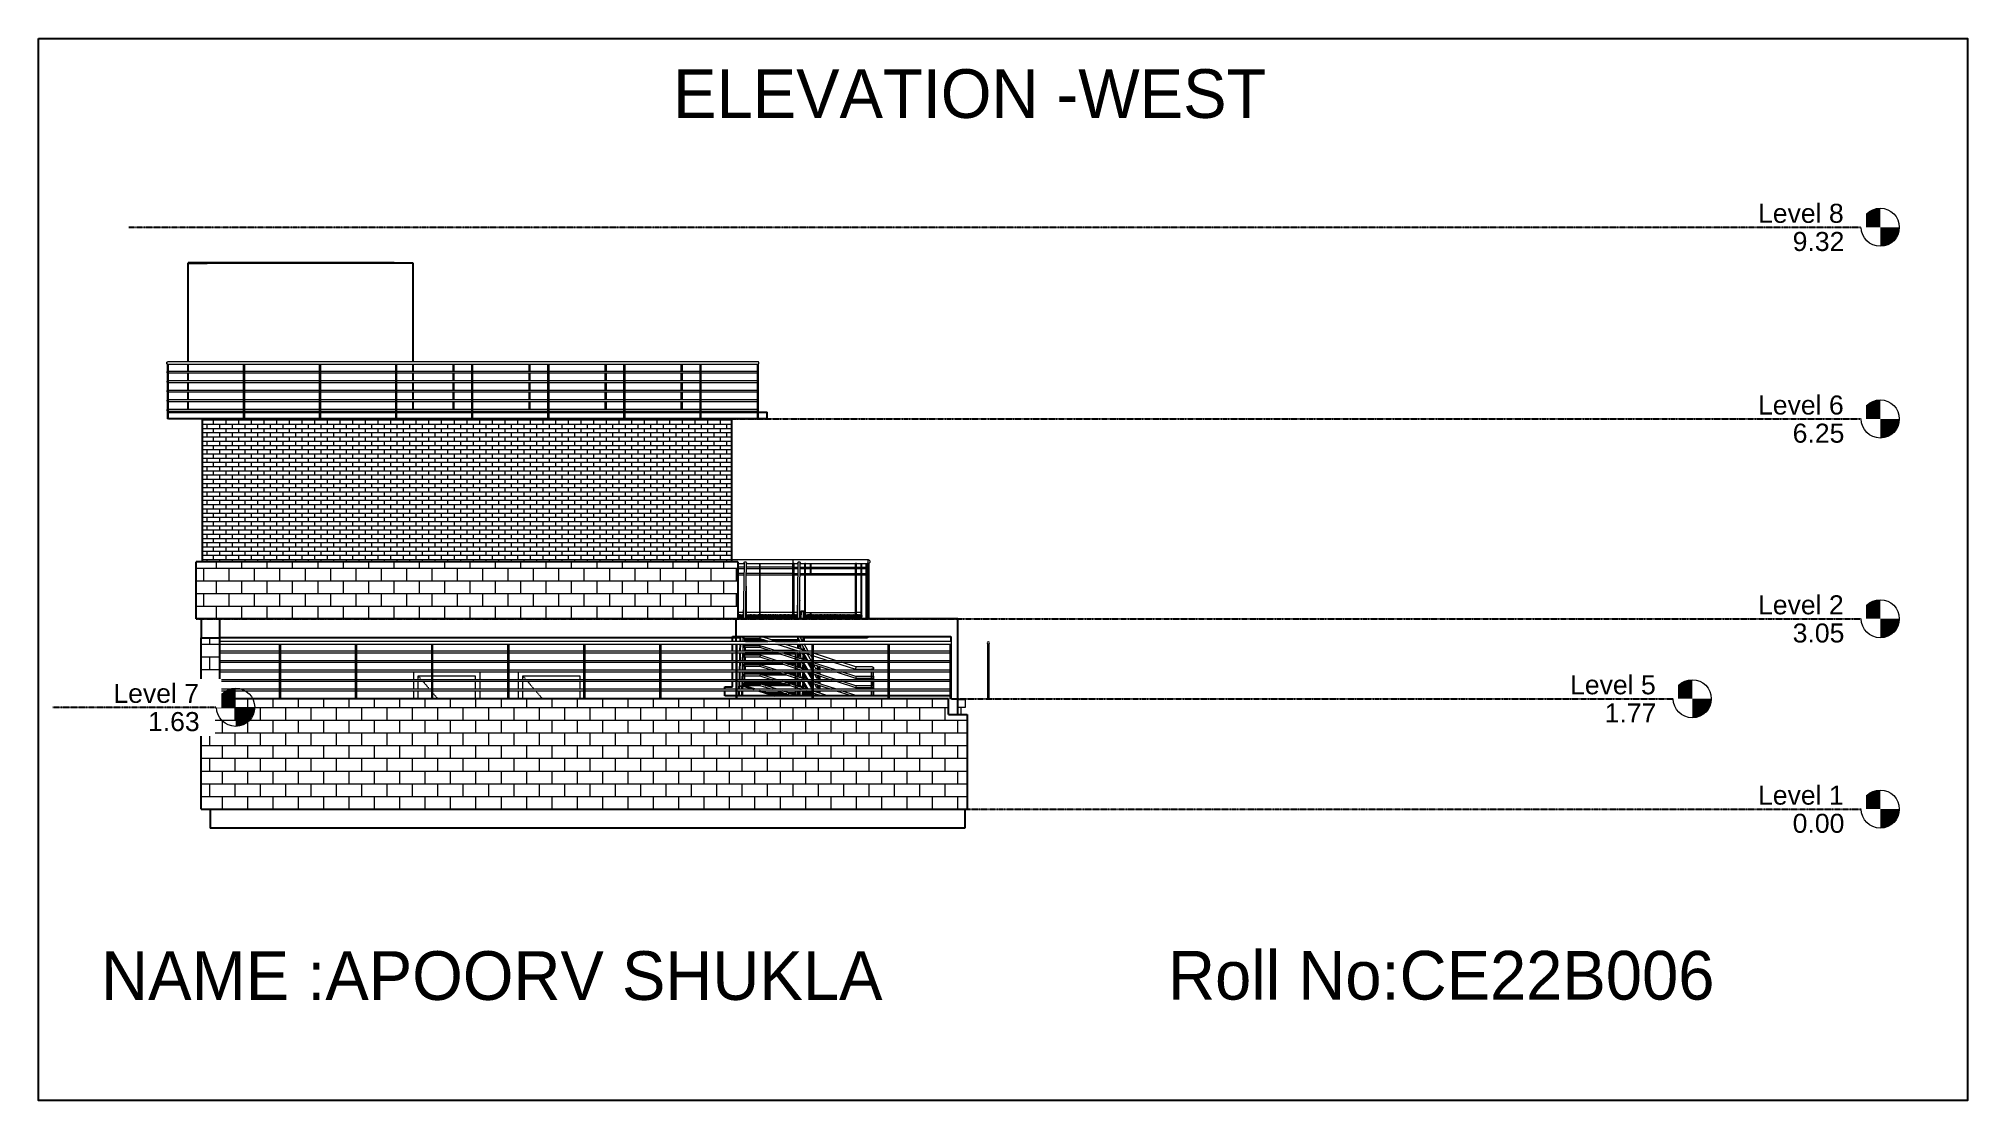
# Model space of a CAD drawing. Header units: millimetres. Extents: x -10020 to 20888, y -4665 to 12339.
import ezdxf

# ---------------------------------------------------------------- set-up
doc = ezdxf.new("R2010")
doc.units = ezdxf.units.MM
doc.linetypes.add('Dash 1_16_', pattern=[3.175, 1.5875, -1.5875])
doc.linetypes.add('Grid Line 1_2_', pattern=[22.225, 12.7, -3.175, 3.175, -3.175])
for name, color, linetype, lineweight in [('A-DOOR', 31, 'Continuous', 13), ('A-DOOR-FRAM', 31, 'Continuous', 9), ('A-FLOR-HRAL', 11, 'Continuous', 9), ('A-FLOR-LEVL', 51, 'Continuous', 9), ('G-IMPT', 8, 'Continuous', 9), ('M-EQPM', 50, 'Continuous', 9)]:
    doc.layers.add(name, color=color, linetype=linetype, lineweight=lineweight)
doc.styles.add('Arial', font='arial.ttf', dxfattribs={"height": 304.8})
pattern_1 = [(0, (4710.82, 0), (0, 203.2), []), (90, (4710.82, 0), (-203.2, 203.2), [203.2, -203.2])]
pattern_2 = [(0, (960.34, 3048), (0, 203.2), []), (90, (960.34, 3048), (-203.2, 203.2), [203.2, -203.2])]
pattern_3 = [(0, (909.54, 3048), (0, 67.742), []), (90, (909.54, 3048), (-101.6, 67.742), [67.742, -67.742])]

msp = doc.modelspace()

# ---------------------------------------------------------------- texts
for s, p in [('ELEVATION -WEST', (148, 11069)), ('NAME :APOORV SHUKLA', (-9018, -3056)), ('Roll No:CE22B006', (8079, -3051))]:
    msp.add_text(s, height=780.07).set_placement(p)

# ---------------------------------------------------------------- blocks, each defined once
blk = doc.blocks.new('Single-Flush - 36_ x 84_-436780-West')
at = {"layer": 'A-DOOR', "linetype": 'Dash 1_16_', "lineweight": 9}
for p, q in [((-2260, 2134), (-2207, 2072)), ((-2186, 2047), (-2077, 1919)), ((-2055, 1894), (-1946, 1767))]:
    blk.add_line(p, q, dxfattribs=at)
at = {"layer": 'A-DOOR-FRAM'}
for p, q in [((-2337, 2199), (-2337, 2072)), ((-2337, 2047), (-2337, 1919)), ((-2337, 1894), (-2337, 1767)), ((-2260, 2072), (-2260, 2134)), ((-2260, 2134), (-1346, 2134)), ((-2260, 1919), (-2260, 2047)), ((-2260, 1767), (-2260, 1894)), ((-1346, 2134), (-1346, 2072)), ((-1346, 2047), (-1346, 1919)), ((-1346, 1895), (-1346, 1767))]:
    blk.add_line(p, q, dxfattribs=at)
blk = doc.blocks.new('Single-Flush - 36_ x 84_-V1-West')
at = {"layer": 'A-DOOR', "linetype": 'Dash 1_16_', "lineweight": 9}
for p, q in [((-3937, 2134), (-3884, 2072)), ((-3862, 2047), (-3753, 1919)), ((-3732, 1894), (-3726, 1888)), ((-3701, 1858), (-3623, 1767))]:
    blk.add_line(p, q, dxfattribs=at)
at = {"layer": 'A-DOOR-FRAM'}
for p, q in [((-4013, 2199), (-4013, 2072)), ((-2946, 2072), (-2946, 2199)), ((-4013, 2047), (-4013, 1919)), ((-4013, 1894), (-4013, 1767)), ((-3937, 2072), (-3937, 2134)), ((-3937, 2134), (-3726, 2134)), ((-3937, 1919), (-3937, 2047)), ((-3937, 1767), (-3937, 1894)), ((-3701, 2134), (-3022, 2134)), ((-3022, 2134), (-3022, 2072)), ((-3022, 2047), (-3022, 1919)), ((-3022, 1894), (-3022, 1767)), ((-2946, 1919), (-2946, 2047)), ((-2946, 1767), (-2946, 1894))]:
    blk.add_line(p, q, dxfattribs=at)
blk = doc.blocks.new('Railing - 2_ x 1_2_-380139-West')
at = {"layer": 'A-FLOR-HRAL'}
for p, q in [((3241, 3934), (3255, 3934)), ((3241, 3873), (3241, 3934)), ((3241, 3772), (3241, 3848)), ((3241, 3048), (3241, 3746)), ((3276, 3934), (3292, 3934)), ((3292, 3048), (3292, 3934))]:
    blk.add_line(p, q, dxfattribs=at)
blk = doc.blocks.new('Railing - 2_ x 1_2_-V2-West')
at = {"layer": 'A-FLOR-HRAL'}
for p, q in [((3158, 3934), (3158, 3873)), ((3158, 3934), (3171, 3934)), ((3158, 3848), (3158, 3772)), ((3158, 3746), (3158, 3109)), ((3171, 3873), (3171, 3934)), ((3171, 3772), (3171, 3848)), ((3171, 3104), (3171, 3746)), ((3158, 3108), (3158, 3105)), ((3171, 3090), (3171, 3101)), ((3158, 3050), (3158, 3048)), ((3171, 3048), (3171, 3081))]:
    blk.add_line(p, q, dxfattribs=at)
blk = doc.blocks.new('Railing - 2_ 8_-380135-West')
at = {"layer": 'A-FLOR-HRAL'}
blk.add_line((3158, 3150), (3084, 3150), dxfattribs=at)
blk = doc.blocks.new('Railing - 2_ x 1_2_-V3-West')
at = {"layer": 'A-FLOR-HRAL'}
for p, q in [((2346, 3934), (2346, 3873)), ((2346, 3934), (2358, 3934)), ((2346, 3848), (2346, 3772)), ((2358, 3873), (2358, 3934)), ((2358, 3772), (2358, 3848)), ((2346, 3150), (2346, 3110)), ((2358, 3111), (2358, 3150))]:
    blk.add_line(p, q, dxfattribs=at)
blk = doc.blocks.new('Railing - 2_ 8_-V4-West')
at = {"layer": 'A-FLOR-HRAL'}
for p, q in [((2068, 3150), (1545, 3150)), ((2139, 3150), (2087, 3150)), ((2192, 3150), (2180, 3150)), ((2258, 3150), (2243, 3150))]:
    blk.add_line(p, q, dxfattribs=at)
blk = doc.blocks.new('Railing - 2_ x 1_2_-V5-West')
at = {"layer": 'A-FLOR-HRAL'}
for p, q in [((1533, 3934), (1533, 3114)), ((1533, 3934), (1545, 3934)), ((1545, 3108), (1545, 3934)), ((1533, 3113), (1533, 3108))]:
    blk.add_line(p, q, dxfattribs=at)
blk = doc.blocks.new('Railing - 2_ 8_-V6-West')
at = {"layer": 'A-FLOR-HRAL'}
for p, q in [((1271, 3150), (1187, 3150)), ((1533, 3150), (1316, 3150))]:
    blk.add_line(p, q, dxfattribs=at)
blk = doc.blocks.new('Railing - 3_4_-380137-West')
at = {"layer": 'A-FLOR-HRAL'}
for p in [(3274, 3934), (3276, 3048)]:
    blk.add_line(p, (3276, 3934), dxfattribs=at)
blk = doc.blocks.new('Railing - Railing-380087-West')
at = {"layer": 'A-FLOR-HRAL'}
for p, q in [((1283, 3873), (1187, 3873)), ((1283, 3848), (1187, 3848)), ((1280, 3772), (1187, 3772)), ((1280, 3746), (1187, 3746)), ((1533, 3772), (1319, 3772)), ((1533, 3746), (1319, 3746)), ((1533, 3873), (1321, 3873)), ((1533, 3848), (1321, 3848)), ((2068, 3873), (1545, 3873)), ((2068, 3848), (1545, 3848)), ((2068, 3772), (1545, 3772)), ((2068, 3746), (1545, 3746)), ((3279, 3873), (3276, 3873)), ((3276, 3848), (3279, 3848)), ((3279, 3772), (3276, 3772)), ((3276, 3746), (3279, 3746)), ((3279, 3848), (3279, 3873)), ((3279, 3746), (3279, 3772))]:
    blk.add_line(p, q, dxfattribs=at)
for name in ['Railing - 2_ x 1_2_-V5-West', 'Railing - 2_ x 1_2_-V3-West', 'Railing - 2_ x 1_2_-V2-West', 'Railing - 2_ x 1_2_-380139-West', 'Railing - 3_4_-380137-West', 'Railing - 2_ 8_-V6-West', 'Railing - 2_ 8_-V4-West', 'Railing - 2_ 8_-380135-West']:
    blk.add_blockref(name, (0, 0))
blk = doc.blocks.new('Top Rail Type - Top Rail_Internal_-380096-West')
at = {"layer": 'A-FLOR-HRAL'}
for p, q in [((3266, 3991), (1086, 3991)), ((1187, 3934), (1284, 3934)), ((1322, 3934), (2068, 3934)), ((2087, 3934), (2148, 3934)), ((2186, 3934), (2258, 3934)), ((2271, 3934), (3071, 3934)), ((3084, 3934), (3241, 3934))]:
    blk.add_line(p, q, dxfattribs=at)
at = {"layer": 'A-FLOR-HRAL', "flags": 128}
for points in [[(3304, 3962), (3304, 3968), (3301, 3974), (3297, 3979), (3292, 3984), (3285, 3987), (3278, 3990), (3270, 3991), (3268, 3991)], [(3268, 3934), (3270, 3934), (3278, 3935), (3285, 3938), (3292, 3941), (3297, 3946), (3301, 3951), (3304, 3956), (3304, 3962)]]:
    blk.add_lwpolyline(points, dxfattribs=at)
at = {"layer": 'A-FLOR-HRAL'}
for points, knots in [([(3262, 3991), (3264, 3991), (3266, 3991), (3269, 3991), (3270, 3991)], [0.4680504, 0.4680504, 0.4680504, 0.4680504, 0.5, 0.53333333, 0.53333333, 0.53333333, 0.53333333]), ([(3270, 3934), (3269, 3934), (3266, 3934), (3264, 3934), (3262, 3934)], [0.46666667, 0.46666667, 0.46666667, 0.46666667, 0.5, 0.5319496, 0.5319496, 0.5319496, 0.5319496])]:
    blk.add_open_spline(points, degree=3, knots=knots, dxfattribs=at)
blk = doc.blocks.new('13 - 13-397755-West')
at = {"layer": 'M-EQPM'}
for p, q in [((4832, 1750), (4711, 1750)), ((4711, 1634), (4832, 1634)), ((4766, 1517), (4766, 1634)), ((4832, 1634), (4832, 1750))]:
    blk.add_line(p, q, dxfattribs=at)
blk = doc.blocks.new('Railing - 1_-380061-West')
at = {"layer": 'A-FLOR-HRAL'}
for p, q in [((5185, 2643), (5185, 1767)), ((5185, 2643), (5210, 2643)), ((5210, 1767), (5210, 2643)), ((5210, 1767), (5185, 1767))]:
    blk.add_line(p, q, dxfattribs=at)
blk = doc.blocks.new('Railing - Railing-400169-West')
at = {"layer": 'A-FLOR-HRAL'}
for centre, start, end in [((5197, 2516), 0, 180), ((5197, 2516), 180, 0), ((5197, 2364), 0, 180), ((5197, 2364), 180, 0), ((5197, 2212), 0, 180), ((5197, 2212), 180, 0), ((5197, 2059), 0, 180), ((5197, 2059), 180, 0), ((5197, 1907), 0, 180), ((5197, 1907), 180, 0)]:
    blk.add_arc(centre, 12.7, start, end, dxfattribs=at)
blk.add_blockref('Railing - 1_-380061-West', (0, 0))
blk = doc.blocks.new('Top Rail Type - Top Rail_Internal_-400283-West')
at = {"layer": 'A-FLOR-HRAL'}
for start, end in [(0, 180), (180, 0)]:
    blk.add_arc((5197, 2662), 19.1, start, end, dxfattribs=at)
blk = doc.blocks.new('Railing - 1_-V7-West')
at = {"layer": 'A-FLOR-HRAL'}
for p, q in [((3589, 2643), (3589, 1767)), ((3589, 2643), (3602, 2643)), ((3602, 2643), (3615, 2643)), ((3615, 1767), (3615, 2643))]:
    blk.add_line(p, q, dxfattribs=at)
blk = doc.blocks.new('Railing - 1_-V8-West')
at = {"layer": 'A-FLOR-HRAL'}
for p, q in [((4584, 2643), (4584, 1767)), ((4584, 2643), (4597, 2643)), ((4597, 2643), (4609, 2643)), ((4609, 1767), (4609, 2643)), ((4597, 1767), (4584, 1767)), ((4609, 1767), (4597, 1767))]:
    blk.add_line(p, q, dxfattribs=at)
blk = doc.blocks.new('Railing - Railing-400300-West')
at = {"layer": 'A-FLOR-HRAL'}
for p, q in [((4609, 2529), (-7122, 2529)), ((-7122, 2504), (4609, 2504)), ((4609, 2516), (4609, 2529)), ((4609, 2504), (4609, 2516)), ((4609, 2377), (-7122, 2377)), ((-7122, 2351), (4609, 2351)), ((4609, 2224), (-7122, 2224)), ((-7122, 2199), (4609, 2199)), ((4609, 2364), (4609, 2377)), ((4609, 2351), (4609, 2364)), ((4609, 2212), (4609, 2224)), ((4609, 2199), (4609, 2212)), ((4609, 2072), (-7122, 2072)), ((-7122, 2047), (4609, 2047)), ((4609, 1920), (-7122, 1920)), ((-7122, 1894), (4609, 1894)), ((4609, 2059), (4609, 2072)), ((4609, 2047), (4609, 2059)), ((4609, 1907), (4609, 1920)), ((4609, 1894), (4609, 1907))]:
    blk.add_line(p, q, dxfattribs=at)
for name, p in [('Railing - 1_-V7-West', (-9754, 0)), ('Railing - 1_-V7-West', (-8534, 0)), ('Railing - 1_-V7-West', (-7315, 0)), ('Railing - 1_-V7-West', (-6096, 0)), ('Railing - 1_-V7-West', (-4877, 0)), ('Railing - 1_-V7-West', (-3658, 0)), ('Railing - 1_-V7-West', (-2438, 0)), ('Railing - 1_-V7-West', (-1219, 0)), ('Railing - 1_-V7-West', (0, 0)), ('Railing - 1_-V8-West', (0, 0))]:
    blk.add_blockref(name, p)
blk = doc.blocks.new('Top Rail Type - Top Rail_Internal_-400399-West')
at = {"layer": 'A-FLOR-HRAL'}
for p, q in [((4609, 2682), (-7122, 2682)), ((-7122, 2643), (4609, 2643)), ((4609, 2662), (4609, 2682)), ((4609, 2643), (4609, 2662))]:
    blk.add_line(p, q, dxfattribs=at)
blk = doc.blocks.new('Railing - 1_-408023-West')
at = {"layer": 'A-FLOR-HRAL'}
blk.add_line((2177, 3048), (2177, 3141), dxfattribs=at)
blk = doc.blocks.new('Railing - 1_-408021-West')
at = {"layer": 'A-FLOR-HRAL'}
for p, q in [((2499, 1920), (2499, 1979)), ((2499, 1853), (2499, 1894)), ((2499, 1812), (2499, 1826))]:
    blk.add_line(p, q, dxfattribs=at)
blk = doc.blocks.new('Railing - 1_-408019-West')
at = {"layer": 'A-FLOR-HRAL'}
for p, q in [((2140, 2751), (2140, 2682)), ((2140, 2644), (2140, 2578)), ((2140, 2538), (2140, 2529)), ((2140, 2504), (2140, 2425)), ((2165, 2682), (2165, 2708)), ((2165, 2569), (2165, 2644)), ((2165, 2417), (2165, 2504)), ((2140, 2399), (2140, 2377)), ((2140, 2351), (2140, 2273)), ((2140, 2246), (2140, 2224)), ((2140, 2199), (2140, 2120)), ((2165, 2377), (2165, 2391)), ((2165, 2265), (2165, 2351)), ((2165, 2224), (2165, 2238)), ((2165, 2112), (2165, 2199)), ((2140, 2094), (2140, 2072)), ((2140, 2047), (2140, 1968)), ((2140, 1941), (2140, 1920)), ((2140, 1894), (2140, 1863)), ((2153, 1863), (2150, 1863)), ((2165, 1863), (2153, 1863)), ((2165, 2072), (2165, 2086)), ((2165, 1960), (2165, 2047)), ((2165, 1920), (2165, 1933)), ((2165, 1863), (2165, 1894))]:
    blk.add_line(p, q, dxfattribs=at)
at = {"layer": 'A-FLOR-HRAL', "flags": 128}
for points in [[(2153, 2730), (2148, 2738), (2144, 2745), (2141, 2750), (2140, 2751)], [(2165, 2708), (2164, 2710), (2162, 2714), (2157, 2721), (2153, 2730)]]:
    blk.add_lwpolyline(points, dxfattribs=at)
blk = doc.blocks.new('Railing - 1_-408017-West')
at = {"layer": 'A-FLOR-HRAL'}
for p, q in [((2470, 2242), (2470, 2224)), ((2470, 2199), (2470, 2167)), ((2496, 2224), (2496, 2242)), ((2496, 2158), (2496, 2199)), ((2470, 2140), (2470, 2072)), ((2470, 2047), (2470, 2014)), ((2470, 1988), (2470, 1920)), ((2470, 1894), (2470, 1862)), ((2496, 2072), (2496, 2132)), ((2496, 2006), (2496, 2047)), ((2496, 1920), (2496, 1980)), ((2496, 1854), (2496, 1894)), ((2470, 1835), (2470, 1812)), ((2496, 1812), (2496, 1827))]:
    blk.add_line(p, q, dxfattribs=at)
at = {"layer": 'A-FLOR-HRAL', "flags": 128}
blk.add_lwpolyline([(2496, 2242), (2494, 2247), (2491, 2250), (2486, 2252), (2480, 2252), (2475, 2250), (2471, 2247), (2470, 2242)], dxfattribs=at)
blk = doc.blocks.new('Railing - 1_-408015-West')
at = {"layer": 'A-FLOR-HRAL'}
blk.add_line((2180, 3048), (2180, 3391), dxfattribs=at)
blk = doc.blocks.new('Railing - Railing-407969-West')
at = {"layer": 'A-FLOR-HRAL'}
for p, q in [((2176, 3048), (2180, 3336)), ((2178, 3048), (2180, 3184)), ((2180, 3338), (2180, 3337)), ((2180, 3185), (2180, 3184)), ((2145, 2615), (2173, 2567)), ((2153, 2628), (2153, 2628)), ((2153, 2602), (2153, 2602)), ((2153, 2475), (2153, 2475)), ((2167, 2628), (2165, 2628)), ((2165, 2602), (2167, 2602)), ((2167, 2475), (2165, 2475)), ((2166, 2682), (2167, 2705)), ((2166, 2627), (2166, 2644)), ((2166, 2475), (2166, 2504)), ((2210, 2555), (2167, 2628)), ((2167, 2569), (2167, 2578)), ((2210, 2403), (2167, 2475)), ((2168, 2682), (2169, 2703)), ((2168, 2627), (2168, 2644)), ((2168, 2475), (2168, 2504)), ((2169, 2624), (2170, 2644)), ((2169, 2568), (2169, 2575)), ((2169, 2472), (2170, 2504)), ((2170, 2682), (2170, 2700)), ((2171, 2621), (2171, 2644)), ((2171, 2568), (2171, 2572)), ((2171, 2469), (2172, 2504)), ((2172, 2682), (2172, 2696)), ((2172, 2567), (2172, 2569)), ((2173, 2618), (2173, 2644)), ((2174, 2682), (2174, 2693)), ((2210, 2504), (2283, 2379)), ((2314, 2377), (2240, 2504)), ((2145, 2463), (2173, 2414)), ((2145, 2310), (2173, 2262)), ((2153, 2450), (2153, 2450)), ((2153, 2323), (2153, 2323)), ((2153, 2298), (2153, 2298)), ((2153, 2171), (2153, 2171)), ((2165, 2450), (2167, 2450)), ((2167, 2323), (2165, 2323)), ((2165, 2298), (2167, 2298)), ((2167, 2171), (2165, 2171)), ((2166, 2377), (2167, 2390)), ((2166, 2322), (2166, 2351)), ((2166, 2224), (2167, 2238)), ((2166, 2170), (2166, 2199)), ((2167, 2417), (2167, 2425)), ((2210, 2250), (2167, 2323)), ((2167, 2264), (2167, 2273)), ((2210, 2098), (2167, 2171)), ((2168, 2377), (2168, 2390)), ((2168, 2322), (2168, 2351)), ((2168, 2224), (2168, 2237)), ((2168, 2170), (2168, 2199)), ((2169, 2416), (2169, 2422)), ((2169, 2319), (2170, 2351)), ((2169, 2264), (2169, 2270)), ((2170, 2377), (2170, 2389)), ((2171, 2415), (2171, 2419)), ((2193, 2382), (2196, 2377)), ((2193, 2229), (2196, 2224)), ((2210, 2351), (2283, 2227)), ((2210, 2199), (2283, 2074)), ((2314, 2224), (2240, 2351)), ((2314, 2072), (2240, 2199)), ((2303, 2346), (2370, 2231)), ((2303, 2194), (2370, 2079)), ((2370, 2281), (2339, 2335)), ((2370, 2129), (2339, 2182)), ((2403, 2224), (2395, 2238)), ((2429, 2180), (2418, 2199)), ((2145, 2158), (2173, 2110)), ((2145, 2005), (2173, 1957)), ((2153, 2145), (2153, 2145)), ((2153, 2018), (2153, 2018)), ((2153, 1993), (2153, 1993)), ((2165, 2145), (2167, 2145)), ((2167, 2018), (2165, 2018)), ((2165, 1993), (2167, 1993)), ((2166, 2072), (2167, 2085)), ((2166, 2018), (2166, 2047)), ((2167, 2112), (2167, 2121)), ((2210, 1946), (2167, 2018)), ((2193, 2077), (2196, 2072)), ((2193, 1924), (2196, 1920)), ((2210, 2047), (2283, 1922)), ((2210, 1894), (2258, 1812)), ((2314, 1920), (2240, 2047)), ((2288, 1812), (2240, 1894)), ((2303, 2042), (2370, 1926)), ((2303, 1889), (2348, 1812)), ((2370, 1977), (2339, 2030)), ((2370, 1824), (2339, 1877)), ((2403, 2072), (2395, 2086)), ((2403, 1920), (2395, 1933)), ((2412, 2159), (2446, 2101)), ((2412, 2006), (2446, 1948)), ((2429, 2027), (2418, 2047)), ((2429, 1875), (2418, 1894)), ((2468, 2113), (2449, 2147)), ((2468, 1961), (2449, 1995)), ((2496, 2113), (2468, 2113)), ((2468, 2088), (2496, 2088)), ((2496, 1961), (2468, 1961)), ((2468, 1936), (2496, 1936)), ((2496, 2072), (2496, 2101)), ((2497, 2006), (2496, 2047)), ((2496, 1920), (2496, 1949)), ((2497, 1853), (2496, 1894)), ((2498, 1920), (2497, 1979)), ((2499, 1853), (2498, 1894)), ((2412, 1854), (2437, 1812)), ((2466, 1812), (2449, 1842)), ((2497, 1812), (2497, 1827)), ((2499, 1812), (2499, 1826))]:
    blk.add_line(p, q, dxfattribs=at)
for centre, major_axis, ratio, start_param, end_param in [((2153, 2615), (0, 12.7), 0.999958, 4.712389, 7.853982), ((2153, 2615), (0, 12.7), 0.999958, 1.570796, 4.182534), ((2153, 2463), (0, 12.7), 0.999958, 4.712389, 7.853982), ((2156, 2621), (11, 6.4), 0.004637, 0.007919, 1.055116), ((2156, 2469), (11, 6.4), 0.004637, 0.007919, 1.055116), ((2153, 2615), (0, 12.7), 0.999958, 4.18879, 4.712389), ((2165, 2615), (0, 12.7), 0.009176, 6.021386, 6.544985), ((2165, 2615), (0, 12.7), 0.009176, 0.785398, 1.570796), ((2165, 2615), (0, 12.7), 0.009176, 1.570796, 1.832596), ((2165, 2463), (0, 12.7), 0.009176, 6.021386, 6.544985), ((2167, 2615), (0, 12.7), 0.009176, 0, 1.570796), ((2167, 2615), (0, 12.7), 0.009176, 1.570796, 1.832596), ((2167, 2463), (0, 12.7), 0.009176, 0, 1.570796), ((2153, 2463), (0, 12.7), 0.999958, 1.570796, 4.182534), ((2153, 2310), (0, 12.7), 0.999958, 4.712389, 7.853982), ((2153, 2310), (0, 12.7), 0.999958, 1.570796, 4.182534), ((2153, 2158), (0, 12.7), 0.999958, 4.712389, 7.853982), ((2156, 2317), (11, 6.4), 0.004637, 0.007919, 1.055116), ((2156, 2164), (11, 6.4), 0.004637, 0.007919, 1.055116), ((2153, 2463), (0, 12.7), 0.999958, 4.18879, 4.712389), ((2153, 2310), (0, 12.7), 0.999958, 4.18879, 4.712389), ((2165, 2463), (0, 12.7), 0.009176, 0.785398, 1.570796), ((2165, 2463), (0, 12.7), 0.009176, 1.570796, 1.832596), ((2165, 2310), (0, 12.7), 0.009176, 6.021386, 6.544985), ((2165, 2310), (0, 12.7), 0.009176, 0.785398, 1.570796), ((2165, 2310), (0, 12.7), 0.009176, 1.570796, 1.832596), ((2165, 2158), (0, 12.7), 0.009176, 6.021386, 6.544985), ((2165, 2158), (0, 12.7), 0.009176, 0.785398, 1.570796), ((2167, 2463), (0, 12.7), 0.009176, 1.570796, 1.832596), ((2167, 2310), (0, 12.7), 0.009176, 0, 1.570796), ((2167, 2310), (0, 12.7), 0.009176, 1.570796, 1.832596), ((2167, 2158), (0, 12.7), 0.009176, 0, 1.570796), ((2153, 2158), (0, 12.7), 0.999958, 1.570796, 4.182534), ((2153, 2006), (0, 12.7), 0.999958, 4.712389, 7.853982), ((2153, 2006), (0, 12.7), 0.999958, 1.570796, 4.712389), ((2156, 2012), (11, 6.4), 0.004637, 0.007919, 1.055116), ((2153, 2158), (0, 12.7), 0.999958, 4.18879, 4.712389), ((2165, 2158), (0, 12.7), 0.009176, 1.570796, 1.832596), ((2165, 2006), (0, 12.7), 0.009176, 6.021386, 6.544985), ((2165, 2006), (0, 12.7), 0.009176, 0.785398, 1.570796), ((2165, 2006), (0, 12.7), 0.009176, 1.570796, 1.832596), ((2167, 2158), (0, 12.7), 0.009176, 1.570796, 1.832596), ((2167, 2006), (0, 12.7), 0.009176, 0, 1.570796), ((2167, 2006), (0, 12.7), 0.009176, 1.570796, 1.832596), ((2457, 2107), (11, 6.4), 0.004637, 1.578715, 3.141593), ((2457, 1955), (11, 6.4), 0.004637, 1.578715, 3.141593), ((2457, 2107), (11, 6.4), 0.004637, 3.411311, 4.720308), ((2457, 1955), (11, 6.4), 0.004637, 3.411311, 4.720308), ((2457, 2107), (11, 6.4), 0.004637, 0.007919, 1.578715), ((2457, 1955), (11, 6.4), 0.004637, 0.007919, 1.578715), ((2457, 2107), (11, 6.4), 0.004637, 4.720308, 5.767505), ((2457, 1955), (11, 6.4), 0.004637, 4.720308, 5.767505), ((2468, 2101), (0, 12.7), 0.009176, 0, 1.570796), ((2468, 2101), (0, 12.7), 0.009176, 1.570796, 3.141593), ((2468, 1948), (0, 12.7), 0.009176, 0, 1.570796), ((2468, 1948), (0, 12.7), 0.009176, 1.570796, 3.141593), ((2496, 2101), (0, 12.7), 0.009176, 0, 1.570796), ((2496, 2101), (0, 12.7), 0.009176, 1.570796, 3.141593), ((2496, 1948), (0, 12.7), 0.009176, 0, 1.570796), ((2496, 1948), (0, 12.7), 0.009176, 1.570796, 3.141593), ((2496, 2101), (0, 12.7), 0.009176, 4.712389, 6.021386), ((2496, 2101), (0, 12.7), 0.009176, 3.403392, 4.712389), ((2496, 1948), (0, 12.7), 0.009176, 4.712389, 6.021386), ((2496, 1948), (0, 12.7), 0.009176, 3.403392, 4.712389)]:
    blk.add_ellipse(centre, major_axis=major_axis, ratio=ratio, start_param=start_param, end_param=end_param, dxfattribs=at)
for points in [[(2496, 2103), (2496, 2102), (2496, 2101), (2496, 2101)], [(2496, 2101), (2496, 2100), (2496, 2099), (2496, 2099)], [(2496, 1950), (2496, 1950), (2496, 1949), (2496, 1948)], [(2496, 1948), (2496, 1948), (2496, 1947), (2496, 1946)]]:
    blk.add_open_spline(points, degree=3, dxfattribs=at)
for name in ['Railing - 1_-408023-West', 'Railing - 1_-408015-West', 'Railing - 1_-408019-West', 'Railing - 1_-408017-West', 'Railing - 1_-408021-West']:
    blk.add_blockref(name, (0, 0))
blk = doc.blocks.new('Railing - 1_-408037-West')
at = {"layer": 'A-FLOR-HRAL'}
for p, q in [((1305, 2731), (1305, 2682)), ((1305, 2644), (1305, 2617)), ((1305, 2591), (1305, 2529)), ((1305, 2504), (1305, 2464)), ((1305, 2439), (1305, 2377)), ((1305, 2351), (1305, 2312)), ((1305, 2287), (1305, 2224))]:
    blk.add_line(p, q, dxfattribs=at)
blk = doc.blocks.new('Railing - 1_-408035-West')
at = {"layer": 'A-FLOR-HRAL'}
for p, q in [((2107, 2529), (2107, 2548)), ((2107, 2377), (2107, 2504)), ((2132, 2540), (2132, 2529)), ((2132, 2504), (2132, 2377)), ((2107, 2224), (2107, 2351)), ((2107, 2072), (2107, 2199)), ((2132, 2351), (2132, 2224)), ((2132, 2199), (2132, 2072)), ((2107, 1920), (2107, 2047)), ((2107, 1812), (2107, 1894)), ((2132, 2047), (2132, 1920)), ((2132, 1894), (2132, 1812))]:
    blk.add_line(p, q, dxfattribs=at)
at = {"layer": 'A-FLOR-HRAL', "flags": 128}
for points in [[(2107, 2548), (2107, 2548), (2109, 2547), (2114, 2546), (2119, 2544)], [(2119, 2544), (2125, 2542), (2129, 2541), (2132, 2540), (2132, 2540)]]:
    blk.add_lwpolyline(points, dxfattribs=at)
blk = doc.blocks.new('Railing - 1_-408031-West')
at = {"layer": 'A-FLOR-HRAL'}
for p, q in [((1268, 2682), (1268, 2731)), ((1281, 2731), (1268, 2731)), ((1268, 2529), (1268, 2644)), ((1268, 2377), (1268, 2504)), ((1294, 2731), (1281, 2731)), ((1294, 2731), (1294, 2682)), ((1294, 2644), (1294, 2529)), ((1294, 2504), (1294, 2377)), ((1268, 2224), (1268, 2351)), ((1268, 2072), (1268, 2199)), ((1294, 2351), (1294, 2224)), ((1294, 2199), (1294, 2072)), ((1268, 1970), (1268, 2047)), ((1294, 2047), (1294, 1969))]:
    blk.add_line(p, q, dxfattribs=at)
blk = doc.blocks.new('Railing - 1_-408029-West')
at = {"layer": 'A-FLOR-HRAL'}
for p, q in [((3326, 2224), (3326, 2239)), ((3351, 2239), (3326, 2239)), ((3326, 2072), (3326, 2199)), ((3351, 2239), (3351, 2224)), ((3351, 2199), (3351, 2072)), ((3326, 1920), (3326, 2047)), ((3326, 1812), (3326, 1894)), ((3351, 2047), (3351, 1920)), ((3351, 1894), (3351, 1812))]:
    blk.add_line(p, q, dxfattribs=at)
blk = doc.blocks.new('Railing - 1_-408027-West')
at = {"layer": 'A-FLOR-HRAL'}
blk.add_line((1316, 3568), (1316, 3048), dxfattribs=at)
blk = doc.blocks.new('Railing - Railing-407973-West')
at = {"layer": 'A-FLOR-HRAL'}
for p, q in [((1308, 3048), (1316, 3491)), ((1311, 3048), (1316, 3338)), ((1314, 3048), (1316, 3186)), ((1272, 2733), (1272, 2731)), ((1283, 2617), (1281, 2617)), ((1281, 2591), (1283, 2591)), ((1543, 2617), (1294, 2617)), ((1294, 2591), (1539, 2591)), ((1296, 2617), (1296, 2644)), ((1296, 2464), (1296, 2504)), ((1297, 2682), (1298, 2731)), ((1297, 2529), (1298, 2591)), ((1298, 2617), (1299, 2644)), ((1298, 2464), (1299, 2504)), ((1299, 2682), (1300, 2731)), ((1299, 2529), (1300, 2591)), ((1301, 2617), (1301, 2644)), ((1301, 2464), (1302, 2504)), ((1302, 2682), (1303, 2731)), ((1302, 2529), (1303, 2591)), ((1304, 2617), (1304, 2644)), ((1304, 2464), (1304, 2504)), ((1305, 2682), (1306, 2731)), ((1305, 2529), (1306, 2591)), ((1306, 2617), (1307, 2644)), ((1307, 2682), (1308, 2731)), ((1539, 2591), (1733, 2529)), ((1816, 2529), (1543, 2617)), ((1812, 2504), (2208, 2377)), ((2291, 2377), (1895, 2504)), ((1283, 2464), (1281, 2464)), ((1281, 2439), (1283, 2439)), ((1283, 2312), (1281, 2312)), ((1281, 2287), (1283, 2287)), ((1543, 2464), (1294, 2464)), ((1294, 2439), (1539, 2439)), ((1543, 2312), (1294, 2312)), ((1294, 2287), (1539, 2287)), ((1296, 2312), (1296, 2351)), ((1296, 2160), (1296, 2199)), ((1297, 2377), (1298, 2439)), ((1297, 2224), (1298, 2287)), ((1298, 2312), (1299, 2351)), ((1298, 2160), (1299, 2199)), ((1299, 2377), (1300, 2439)), ((1299, 2224), (1300, 2287)), ((1301, 2312), (1302, 2351)), ((1302, 2377), (1303, 2439)), ((1539, 2439), (1733, 2377)), ((1539, 2287), (1733, 2224)), ((1816, 2377), (1543, 2464)), ((1816, 2224), (1543, 2312)), ((1812, 2351), (2208, 2224)), ((1812, 2199), (2208, 2072)), ((2291, 2224), (1895, 2351)), ((2291, 2072), (1895, 2199)), ((2287, 2351), (2370, 2325)), ((2287, 2199), (2370, 2172)), ((2766, 2224), (2395, 2343)), ((2395, 2317), (2683, 2224)), ((2766, 2072), (2395, 2191)), ((2395, 2164), (2683, 2072)), ((2762, 2199), (3073, 2099)), ((3077, 2125), (2845, 2199)), ((1283, 2160), (1281, 2160)), ((1281, 2134), (1283, 2134)), ((1283, 2007), (1281, 2007)), ((1281, 1982), (1283, 1982)), ((1543, 2160), (1294, 2160)), ((1294, 2134), (1539, 2134)), ((1543, 2007), (1294, 2007)), ((1294, 1982), (1539, 1982)), ((1296, 2007), (1296, 2047)), ((1297, 2072), (1298, 2134)), ((1539, 2134), (1733, 2072)), ((1539, 1982), (1733, 1920)), ((1816, 2072), (1543, 2160)), ((1816, 1920), (1543, 2007)), ((1812, 2047), (2208, 1920)), ((1812, 1894), (2068, 1812)), ((2291, 1920), (1895, 2047)), ((2151, 1812), (1895, 1894)), ((2287, 2047), (2370, 2020)), ((2287, 1894), (2370, 1867)), ((2766, 1920), (2395, 2038)), ((2395, 2012), (2683, 1920)), ((2626, 1812), (2395, 1886)), ((2395, 1859), (2543, 1812)), ((2762, 2047), (3073, 1947)), ((2762, 1894), (3018, 1812)), ((3077, 1972), (2845, 2047)), ((3077, 1820), (2845, 1894)), ((3073, 2099), (3351, 2099)), ((3073, 1947), (3351, 1947)), ((3351, 2125), (3077, 2125)), ((3351, 1972), (3077, 1972)), ((3353, 2072), (3353, 2112)), ((3353, 1920), (3353, 1960)), ((3356, 1920), (3354, 2047)), ((3355, 1812), (3354, 1894)), ((3358, 1812), (3356, 1894)), ((3351, 1820), (3077, 1820))]:
    blk.add_line(p, q, dxfattribs=at)
for centre, ratio, start_param, end_param in [((1281, 2604), 0.999958, 4.712389, 7.853982), ((1281, 2604), 0.999958, 1.570796, 4.712389), ((1294, 2604), 0.009176, 0, 1.570796), ((1294, 2604), 0.009176, 1.570796, 3.141593), ((1281, 2452), 0.999958, 4.712389, 7.853982), ((1281, 2452), 0.999958, 1.570796, 4.712389), ((1281, 2299), 0.999958, 4.712389, 7.853982), ((1281, 2299), 0.999958, 1.570796, 4.712389), ((1294, 2452), 0.009176, 0, 1.570796), ((1294, 2452), 0.009176, 1.570796, 3.141593), ((1294, 2299), 0.009176, 0, 1.570796), ((1294, 2299), 0.009176, 1.570796, 3.141593), ((1281, 2147), 0.999958, 4.712389, 7.853982), ((1281, 2147), 0.999958, 1.570796, 4.712389), ((1281, 1994), 0.999958, 4.712389, 7.853982), ((1281, 1994), 0.999958, 1.570796, 4.712389), ((1294, 2147), 0.009176, 0, 1.570796), ((1294, 2147), 0.009176, 1.570796, 3.141593), ((1294, 1994), 0.009176, 0, 1.570796), ((1294, 1994), 0.009176, 1.570796, 3.141593), ((3351, 2112), 0.009176, 0, 1.570796), ((3351, 2112), 0.009176, 4.712389, 6.021386), ((3351, 2112), 0.009176, 1.570796, 3.141593), ((3351, 2112), 0.009176, 3.403392, 4.712389), ((3351, 1960), 0.009176, 4.712389, 6.021386), ((3351, 1960), 0.009176, 0, 1.570796), ((3351, 1960), 0.009176, 1.570796, 3.141593), ((3351, 1960), 0.009176, 3.403392, 4.712389), ((3351, 1807), 0.009176, 0, 1.168383), ((3351, 1807), 0.009176, 5.114802, 6.021386)]:
    blk.add_ellipse(centre, major_axis=(0, 12.7), ratio=ratio, start_param=start_param, end_param=end_param, dxfattribs=at)
for points, knots in [([(1541, 2604), (1541, 2603), (1540, 2601), (1540, 2598), (1540, 2595), (1539, 2592), (1539, 2591), (1539, 2591)], [0, 0, 0, 0, 0.0833333, 0.1666667, 0.25, 0.3333333, 0.5, 0.5, 0.5, 0.5]), ([(1543, 2617), (1543, 2617), (1543, 2616), (1542, 2611), (1542, 2607), (1541, 2605), (1541, 2604)], [0.5, 0.5, 0.5, 0.5, 0.6666667, 0.8333333, 0.9166667, 1, 1, 1, 1]), ([(1541, 2452), (1541, 2450), (1540, 2448), (1540, 2445), (1540, 2443), (1539, 2440), (1539, 2439), (1539, 2439)], [0, 0, 0, 0, 0.0833333, 0.1666667, 0.25, 0.3333333, 0.5, 0.5, 0.5, 0.5]), ([(1541, 2299), (1541, 2298), (1540, 2296), (1540, 2293), (1540, 2290), (1539, 2287), (1539, 2287), (1539, 2287)], [0, 0, 0, 0, 0.0833333, 0.1666667, 0.25, 0.3333333, 0.5, 0.5, 0.5, 0.5]), ([(1543, 2464), (1543, 2464), (1543, 2463), (1542, 2459), (1542, 2455), (1541, 2453), (1541, 2452)], [0.5, 0.5, 0.5, 0.5, 0.6666667, 0.8333333, 0.9166667, 1, 1, 1, 1]), ([(1543, 2312), (1543, 2312), (1543, 2311), (1542, 2307), (1542, 2303), (1541, 2300), (1541, 2299)], [0.5, 0.5, 0.5, 0.5, 0.6666667, 0.8333333, 0.9166667, 1, 1, 1, 1]), ([(1541, 2147), (1541, 2146), (1540, 2143), (1540, 2140), (1540, 2138), (1539, 2135), (1539, 2134), (1539, 2134)], [0, 0, 0, 0, 0.0833333, 0.1666667, 0.25, 0.3333333, 0.5, 0.5, 0.5, 0.5]), ([(1541, 1994), (1541, 1993), (1540, 1991), (1540, 1988), (1540, 1985), (1539, 1983), (1539, 1982), (1539, 1982)], [0, 0, 0, 0, 0.0833333, 0.1666667, 0.25, 0.3333333, 0.5, 0.5, 0.5, 0.5]), ([(1543, 2160), (1543, 2160), (1543, 2158), (1542, 2154), (1542, 2150), (1541, 2148), (1541, 2147)], [0.5, 0.5, 0.5, 0.5, 0.6666667, 0.8333333, 0.9166667, 1, 1, 1, 1]), ([(1543, 2007), (1543, 2007), (1543, 2006), (1542, 2002), (1542, 1998), (1541, 1996), (1541, 1994)], [0.5, 0.5, 0.5, 0.5, 0.6666667, 0.8333333, 0.9166667, 1, 1, 1, 1]), ([(3074, 2112), (3074, 2111), (3074, 2109), (3074, 2106), (3073, 2103), (3073, 2100), (3073, 2099), (3073, 2099)], [0, 0, 0, 0, 0.0833333, 0.1666667, 0.25, 0.3333333, 0.5, 0.5, 0.5, 0.5]), ([(3074, 1960), (3074, 1958), (3074, 1956), (3074, 1953), (3073, 1950), (3073, 1948), (3073, 1947), (3073, 1947)], [0, 0, 0, 0, 0.0833333, 0.1666667, 0.25, 0.3333333, 0.5, 0.5, 0.5, 0.5]), ([(3077, 2125), (3077, 2125), (3076, 2123), (3076, 2119), (3075, 2115), (3075, 2113), (3074, 2112)], [0.5, 0.5, 0.5, 0.5, 0.6666667, 0.8333333, 0.9166667, 1, 1, 1, 1]), ([(3077, 1972), (3077, 1972), (3076, 1971), (3076, 1967), (3075, 1963), (3075, 1961), (3074, 1960)], [0.5, 0.5, 0.5, 0.5, 0.6666667, 0.8333333, 0.9166667, 1, 1, 1, 1]), ([(3351, 2118), (3352, 2117), (3352, 2115), (3353, 2113), (3353, 2112)], [0.8502919, 0.8502919, 0.8502919, 0.8502919, 0.9166667, 1, 1, 1, 1]), ([(3353, 2112), (3353, 2111), (3352, 2109), (3352, 2107), (3351, 2106)], [0, 0, 0, 0, 0.0833333, 0.1480053, 0.1480053, 0.1480053, 0.1480053]), ([(3351, 1965), (3352, 1964), (3352, 1963), (3353, 1961), (3353, 1960)], [0.8502919, 0.8502919, 0.8502919, 0.8502919, 0.9166667, 1, 1, 1, 1]), ([(3353, 1960), (3353, 1958), (3352, 1956), (3352, 1955), (3351, 1954)], [0, 0, 0, 0, 0.0833333, 0.1480053, 0.1480053, 0.1480053, 0.1480053]), ([(3077, 1820), (3077, 1820), (3076, 1819), (3076, 1815), (3075, 1813), (3075, 1812)], [0.5, 0.5, 0.5, 0.5, 0.6666667, 0.8333333, 0.8719079, 0.8719079, 0.8719079, 0.8719079])]:
    blk.add_open_spline(points, degree=3, knots=knots, dxfattribs=at)
for name in ['Railing - 1_-408027-West', 'Railing - 1_-408031-West', 'Railing - 1_-408037-West', 'Railing - 1_-408035-West', 'Railing - 1_-408029-West']:
    blk.add_blockref(name, (0, 0))
blk = doc.blocks.new('Top Rail Type - Top Rail_Internal_-407983-West')
at = {"layer": 'A-FLOR-HRAL'}
for p, q in [((2148, 3939), (2137, 3048)), ((2175, 3048), (2186, 3938)), ((2132, 2765), (2181, 2682)), ((2225, 2682), (2176, 2765)), ((2203, 2644), (2265, 2537)), ((2314, 2529), (2247, 2644)), ((2294, 2488), (2359, 2377)), ((2370, 2434), (2348, 2471)), ((2403, 2377), (2395, 2390)), ((2395, 2315), (2432, 2253)), ((2429, 2332), (2418, 2351)), ((2468, 2266), (2449, 2299)), ((2464, 2252), (2464, 2224)), ((2465, 2199), (2465, 2168)), ((2502, 2224), (2502, 2260)), ((2503, 2156), (2503, 2199)), ((2465, 2142), (2466, 2118)), ((2466, 2112), (2466, 2072)), ((2466, 2047), (2467, 2015)), ((2467, 1989), (2467, 1963)), ((2467, 1961), (2468, 1920)), ((2468, 1894), (2469, 1862)), ((2504, 2072), (2504, 2129)), ((2505, 2003), (2505, 2047)), ((2506, 1920), (2505, 1976)), ((2507, 1850), (2506, 1894)), ((2469, 1836), (2469, 1812)), ((2507, 1812), (2507, 1823))]:
    blk.add_line(p, q, dxfattribs=at)
at = {"layer": 'A-FLOR-HRAL', "flags": 128}
for points in [[(2148, 3938), (2149, 3945), (2150, 3950), (2153, 3955), (2157, 3959), (2162, 3962), (2167, 3962), (2172, 3962), (2176, 3959), (2180, 3955), (2183, 3950), (2185, 3945), (2186, 3938)], [(2455, 2251), (2450, 2250), (2445, 2249), (2440, 2249), (2436, 2250), (2433, 2251), (2432, 2253)], [(2468, 2266), (2469, 2263), (2468, 2261), (2466, 2258), (2463, 2255), (2459, 2253), (2455, 2251)], [(2502, 2260), (2501, 2262), (2500, 2264), (2497, 2266), (2493, 2266), (2488, 2267), (2483, 2266), (2478, 2265), (2474, 2263), (2470, 2260), (2467, 2258), (2465, 2255), (2464, 2252)], [(2464, 2252), (2465, 2250), (2466, 2248), (2469, 2246), (2471, 2246)], [(2492, 2249), (2496, 2252), (2499, 2254), (2501, 2257), (2502, 2260)]]:
    blk.add_lwpolyline(points, dxfattribs=at)
blk = doc.blocks.new('Top Rail Type - Top Rail_Internal_-407996-West')
at = {"layer": 'A-FLOR-HRAL'}
for p, q in [((1284, 3941), (1269, 3048)), ((1307, 3048), (1322, 3940)), ((1322, 3941), (1322, 3940)), ((1264, 2765), (1264, 2758)), ((1281, 2731), (1537, 2731)), ((1281, 2731), (1283, 2731)), ((1537, 2731), (1691, 2682)), ((1816, 2682), (1556, 2765)), ((1810, 2643), (2166, 2529)), ((2291, 2529), (1935, 2643)), ((2245, 2504), (2370, 2464)), ((2766, 2377), (2395, 2496)), ((2395, 2456), (2641, 2377)), ((2720, 2351), (3071, 2239)), ((3077, 2277), (2845, 2351)), ((3071, 2239), (3339, 2239)), ((3339, 2277), (3077, 2277)), ((3321, 2239), (3321, 2224)), ((3322, 2199), (3323, 2125)), ((3340, 2277), (3339, 2277)), ((3339, 2239), (3340, 2239)), ((3360, 2224), (3359, 2258)), ((3362, 2072), (3360, 2199)), ((3324, 2099), (3324, 2072)), ((3325, 2047), (3326, 1974)), ((3365, 1920), (3363, 2047)), ((3367, 1812), (3365, 1894))]:
    blk.add_line(p, q, dxfattribs=at)
at = {"layer": 'A-FLOR-HRAL', "flags": 128}
blk.add_lwpolyline([(1284, 3941), (1285, 3946), (1287, 3952), (1290, 3956), (1294, 3960), (1298, 3962), (1303, 3962), (1308, 3962), (1313, 3960), (1317, 3956), (1320, 3952), (1322, 3946), (1322, 3941)], dxfattribs=at)
at = {"layer": 'A-FLOR-HRAL'}
for points, knots in [([(1269, 2765), (1269, 2765), (1268, 2764), (1267, 2763), (1266, 2761), (1264, 2760), (1263, 2757), (1262, 2754), (1262, 2752), (1262, 2750)], [0.7114411, 0.7114411, 0.7114411, 0.7114411, 0.75, 0.7708333, 0.7916667, 0.8333333, 0.875, 0.9166667, 1, 1, 1, 1]), ([(1262, 2750), (1262, 2748), (1262, 2746), (1263, 2743), (1264, 2741), (1266, 2739), (1267, 2737), (1268, 2736), (1269, 2735), (1271, 2734), (1273, 2733), (1274, 2732), (1275, 2732), (1276, 2732), (1277, 2731), (1279, 2731), (1280, 2731), (1281, 2731), (1281, 2731)], [0, 0, 0, 0, 0.0833333, 0.125, 0.1666667, 0.2083333, 0.2291667, 0.25, 0.2916667, 0.3333333, 0.3541667, 0.375, 0.3958333, 0.4166667, 0.4375, 0.4583333, 0.4791667, 0.5, 0.5, 0.5, 0.5]), ([(1540, 2750), (1540, 2748), (1539, 2745), (1538, 2740), (1538, 2736), (1537, 2732), (1537, 2731), (1537, 2731)], [0, 0, 0, 0, 0.0833333, 0.1666667, 0.25, 0.3333333, 0.5, 0.5, 0.5, 0.5]), ([(1542, 2765), (1542, 2764), (1542, 2760), (1541, 2755), (1540, 2752), (1540, 2750)], [0.7114411, 0.7114411, 0.7114411, 0.7114411, 0.8333333, 0.9166667, 1, 1, 1, 1]), ([(3073, 2258), (3073, 2256), (3073, 2253), (3072, 2248), (3071, 2244), (3071, 2240), (3071, 2239), (3071, 2239)], [0, 0, 0, 0, 0.0833333, 0.1666667, 0.25, 0.3333333, 0.5, 0.5, 0.5, 0.5]), ([(3077, 2277), (3077, 2277), (3076, 2275), (3075, 2269), (3074, 2263), (3074, 2260), (3073, 2258)], [0.5, 0.5, 0.5, 0.5, 0.6666667, 0.8333333, 0.9166667, 1, 1, 1, 1]), ([(3339, 2277), (3339, 2277), (3340, 2277), (3341, 2277), (3342, 2277), (3343, 2276), (3345, 2276), (3346, 2276), (3347, 2275), (3348, 2274), (3349, 2274), (3350, 2273), (3352, 2272), (3353, 2271), (3354, 2269), (3355, 2268), (3356, 2265), (3357, 2262), (3357, 2260), (3357, 2258)], [0.5, 0.5, 0.5, 0.5, 0.5208333, 0.5416667, 0.5625, 0.5833333, 0.6041667, 0.625, 0.6458333, 0.6666667, 0.6875, 0.7083333, 0.75, 0.7708333, 0.7916667, 0.8333333, 0.875, 0.9166667, 1, 1, 1, 1]), ([(3357, 2258), (3357, 2256), (3357, 2254), (3356, 2251), (3355, 2248), (3354, 2247), (3353, 2245), (3352, 2244), (3350, 2243), (3348, 2242), (3347, 2241), (3346, 2240), (3345, 2240), (3343, 2240), (3342, 2239), (3341, 2239), (3340, 2239), (3339, 2239), (3339, 2239)], [0, 0, 0, 0, 0.0833333, 0.125, 0.1666667, 0.2083333, 0.2291667, 0.25, 0.2916667, 0.3333333, 0.3541667, 0.375, 0.3958333, 0.4166667, 0.4375, 0.4583333, 0.4791667, 0.5, 0.5, 0.5, 0.5]), ([(3340, 2277), (3343, 2277), (3348, 2276), (3354, 2272), (3356, 2268), (3358, 2265), (3358, 2264)], [0.5, 0.5, 0.5, 0.5, 0.6666667, 0.75, 0.8333333, 0.9031887, 0.9031887, 0.9031887, 0.9031887]), ([(3359, 2258), (3359, 2256), (3359, 2253), (3357, 2248), (3354, 2244), (3348, 2240), (3343, 2239), (3340, 2239)], [0, 0, 0, 0, 0.0833333, 0.1666667, 0.25, 0.3333333, 0.5, 0.5, 0.5, 0.5])]:
    blk.add_open_spline(points, degree=3, knots=knots, dxfattribs=at)
blk.add_open_spline([(3358, 2263), (3359, 2261), (3359, 2260), (3359, 2258)], degree=3, dxfattribs=at)
blk = doc.blocks.new('Railing - 2_ x 1_2_-V9-West')
at = {"layer": 'A-FLOR-HRAL'}
for p, q in [((3084, 3934), (3071, 3934)), ((3071, 3048), (3071, 3934)), ((3084, 3048), (3084, 3934))]:
    blk.add_line(p, q, dxfattribs=at)
blk = doc.blocks.new('Railing - 2_ 8_-V10-West')
at = {"layer": 'A-FLOR-HRAL'}
blk.add_line((2271, 3150), (3071, 3150), dxfattribs=at)
blk = doc.blocks.new('Railing - 3_4_-V11-West')
at = {"layer": 'A-FLOR-HRAL'}
for p, q in [((3274, 3934), (3255, 3934)), ((3255, 3873), (3255, 3934)), ((3255, 3772), (3255, 3848)), ((3255, 3048), (3255, 3746)), ((3274, 3048), (3274, 3934))]:
    blk.add_line(p, q, dxfattribs=at)
blk = doc.blocks.new('Railing - 3_4_-V12-West')
at = {"layer": 'A-FLOR-HRAL'}
for p, q in [((2087, 3934), (2068, 3934)), ((2068, 3048), (2068, 3934)), ((2087, 3873), (2087, 3934)), ((2087, 3772), (2087, 3848)), ((2087, 3048), (2087, 3746))]:
    blk.add_line(p, q, dxfattribs=at)
blk = doc.blocks.new('Railing - Railing-408075-West')
at = {"layer": 'A-FLOR-HRAL'}
for p, q in [((2074, 3848), (2074, 3873)), ((2074, 3873), (2147, 3873)), ((2147, 3848), (2074, 3848)), ((2074, 3746), (2074, 3772)), ((2074, 3772), (2146, 3772)), ((2146, 3746), (2074, 3746)), ((2184, 3772), (2258, 3772)), ((2258, 3746), (2184, 3746)), ((2185, 3873), (2258, 3873)), ((2258, 3848), (2185, 3848)), ((2271, 3873), (3071, 3873)), ((3071, 3848), (2271, 3848)), ((2271, 3772), (3071, 3772)), ((3071, 3746), (2271, 3746)), ((3084, 3873), (3268, 3873)), ((3268, 3848), (3084, 3848)), ((3084, 3772), (3268, 3772)), ((3268, 3746), (3084, 3746)), ((3268, 3873), (3268, 3848)), ((3268, 3772), (3268, 3746))]:
    blk.add_line(p, q, dxfattribs=at)
for name, p in [('Railing - 3_4_-V12-West', (0, 0)), ('Railing - 2_ x 1_2_-V9-West', (-813, 0)), ('Railing - 2_ x 1_2_-V9-West', (0, 0)), ('Railing - 3_4_-V11-West', (0, 0)), ('Railing - 2_ 8_-V10-West', (0, 0))]:
    blk.add_blockref(name, p)
blk = doc.blocks.new('Top Rail Type - Top Rail_Internal_-408181-West')
at = {"layer": 'A-FLOR-HRAL'}
for p, q in [((3268, 3991), (2074, 3991)), ((2074, 3934), (2148, 3934)), ((2186, 3934), (3268, 3934))]:
    blk.add_line(p, q, dxfattribs=at)
at = {"layer": 'A-FLOR-HRAL', "flags": 128}
for points in [[(2074, 3962), (2074, 3968), (2074, 3974), (2074, 3979), (2074, 3984), (2074, 3987), (2074, 3990), (2074, 3991)], [(2074, 3934), (2074, 3935), (2074, 3938), (2074, 3941), (2074, 3946), (2074, 3951), (2074, 3956), (2074, 3962)], [(3268, 3991), (3268, 3990), (3268, 3987), (3268, 3984), (3268, 3979), (3268, 3974), (3268, 3968), (3268, 3962)], [(3268, 3962), (3268, 3956), (3268, 3951), (3268, 3946), (3268, 3941), (3268, 3938), (3268, 3935), (3268, 3934)]]:
    blk.add_lwpolyline(points, dxfattribs=at)
blk = doc.blocks.new('Railing - 1_-V13-West')
at = {"layer": 'A-FLOR-HRAL'}
for p, q in [((-3384, 7125), (-3384, 7010)), ((-3359, 7010), (-3359, 7125)), ((-3384, 6985), (-3384, 6858)), ((-3384, 6833), (-3384, 6705)), ((-3359, 6858), (-3359, 6985)), ((-3359, 6705), (-3359, 6833)), ((-3384, 6680), (-3384, 6553)), ((-3384, 6528), (-3384, 6401)), ((-3359, 6553), (-3359, 6681)), ((-3359, 6400), (-3359, 6528)), ((-3384, 6375), (-3384, 6356)), ((-3359, 6356), (-3359, 6376))]:
    blk.add_line(p, q, dxfattribs=at)
blk = doc.blocks.new('Railing - 1_-V14-West')
at = {"layer": 'A-FLOR-HRAL'}
for p, q in [((-2165, 7125), (-2165, 7010)), ((-2140, 7010), (-2140, 7125)), ((-2165, 6985), (-2165, 6858)), ((-2165, 6833), (-2165, 6706)), ((-2140, 6858), (-2140, 6985)), ((-2140, 6706), (-2140, 6833)), ((-2165, 6680), (-2165, 6553)), ((-2165, 6528), (-2165, 6401)), ((-2140, 6553), (-2140, 6680)), ((-2140, 6401), (-2140, 6528)), ((-2165, 6376), (-2165, 6356)), ((-2140, 6356), (-2140, 6376))]:
    blk.add_line(p, q, dxfattribs=at)
blk = doc.blocks.new('Railing - 1_-V15-West')
at = {"layer": 'A-FLOR-HRAL'}
for p, q in [((-946, 7125), (-946, 7010)), ((-921, 7010), (-921, 7125)), ((-946, 6985), (-946, 6858)), ((-946, 6833), (-946, 6706)), ((-921, 6858), (-921, 6985)), ((-921, 6706), (-921, 6833)), ((-946, 6680), (-946, 6553)), ((-946, 6528), (-946, 6401)), ((-921, 6553), (-921, 6680)), ((-921, 6401), (-921, 6528)), ((-946, 6376), (-946, 6356)), ((-921, 6356), (-921, 6376))]:
    blk.add_line(p, q, dxfattribs=at)
blk = doc.blocks.new('Railing - 1_-V16-West')
at = {"layer": 'A-FLOR-HRAL'}
for p, q in [((273, 7125), (273, 7010)), ((299, 7010), (299, 7125)), ((273, 6985), (273, 6858)), ((273, 6833), (273, 6706)), ((299, 6858), (299, 6985)), ((299, 6706), (299, 6833)), ((273, 6680), (273, 6553)), ((273, 6528), (273, 6401)), ((299, 6553), (299, 6680)), ((299, 6401), (299, 6528)), ((273, 6375), (273, 6356)), ((299, 6356), (299, 6375))]:
    blk.add_line(p, q, dxfattribs=at)
blk = doc.blocks.new('Railing - Railing-435800-West')
at = {"layer": 'A-FLOR-HRAL'}
for p, q in [((1505, 7010), (-7948, 7010)), ((-7948, 6985), (1505, 6985)), ((1505, 6858), (-7948, 6858)), ((-7948, 6833), (1505, 6833)), ((1505, 6706), (-7948, 6706)), ((-7948, 6680), (1505, 6680)), ((1505, 6553), (-7948, 6553)), ((-7948, 6528), (1505, 6528)), ((1505, 6401), (-7948, 6401)), ((-7948, 6375), (1505, 6375))]:
    blk.add_line(p, q, dxfattribs=at)
for points, knots in [([(-7961, 6998), (-7961, 6999), (-7961, 7000), (-7960, 7003), (-7959, 7004), (-7959, 7005), (-7958, 7006), (-7958, 7006), (-7957, 7007)], [0, 0, 0, 0, 0.0833333, 0.125, 0.1666667, 0.2083333, 0.2291667, 0.25, 0.25, 0.25, 0.25]), ([(-7957, 6989), (-7958, 6989), (-7958, 6989), (-7959, 6990), (-7959, 6991), (-7960, 6993), (-7961, 6995), (-7961, 6997), (-7961, 6998)], [0.75, 0.75, 0.75, 0.75, 0.7708333, 0.7916667, 0.8333333, 0.875, 0.9166667, 1, 1, 1, 1]), ([(-7961, 6845), (-7961, 6846), (-7961, 6848), (-7960, 6850), (-7959, 6852), (-7959, 6853), (-7958, 6854), (-7957, 6854), (-7957, 6855), (-7957, 6855)], [0, 0, 0, 0, 0.0833333, 0.125, 0.1666667, 0.2083333, 0.2291667, 0.25, 0.2640735, 0.2640735, 0.2640735, 0.2640735]), ([(-7957, 6836), (-7958, 6837), (-7958, 6837), (-7959, 6838), (-7959, 6839), (-7960, 6840), (-7961, 6843), (-7961, 6844), (-7961, 6845)], [0.75, 0.75, 0.75, 0.75, 0.7708333, 0.7916667, 0.8333333, 0.875, 0.9166667, 1, 1, 1, 1]), ([(1518, 6998), (1518, 6999), (1518, 7000), (1517, 7003), (1516, 7004), (1515, 7005), (1515, 7006), (1514, 7006), (1514, 7007)], [0, 0, 0, 0, 0.0833333, 0.125, 0.1666667, 0.2083333, 0.2291667, 0.25, 0.25, 0.25, 0.25]), ([(1514, 6989), (1514, 6989), (1515, 6989), (1515, 6990), (1516, 6991), (1517, 6993), (1518, 6995), (1518, 6997), (1518, 6998)], [0.75, 0.75, 0.75, 0.75, 0.7708333, 0.7916667, 0.8333333, 0.875, 0.9166667, 1, 1, 1, 1]), ([(1518, 6845), (1518, 6846), (1518, 6848), (1517, 6850), (1516, 6852), (1515, 6853), (1515, 6854), (1514, 6854), (1514, 6855), (1514, 6855)], [0, 0, 0, 0, 0.0833333, 0.125, 0.1666667, 0.2083333, 0.2291667, 0.25, 0.2640735, 0.2640735, 0.2640735, 0.2640735]), ([(1514, 6836), (1514, 6837), (1515, 6837), (1515, 6838), (1516, 6839), (1517, 6840), (1518, 6843), (1518, 6844), (1518, 6845)], [0.75, 0.75, 0.75, 0.75, 0.7708333, 0.7916667, 0.8333333, 0.875, 0.9166667, 1, 1, 1, 1]), ([(-7961, 6693), (-7961, 6694), (-7961, 6696), (-7960, 6698), (-7959, 6699), (-7959, 6700), (-7958, 6701), (-7958, 6702), (-7957, 6702)], [0, 0, 0, 0, 0.0833333, 0.125, 0.1666667, 0.2083333, 0.2291667, 0.25, 0.25, 0.25, 0.25]), ([(-7957, 6684), (-7958, 6684), (-7958, 6685), (-7959, 6685), (-7959, 6687), (-7960, 6688), (-7961, 6690), (-7961, 6692), (-7961, 6693)], [0.75, 0.75, 0.75, 0.75, 0.7708333, 0.7916667, 0.8333333, 0.875, 0.9166667, 1, 1, 1, 1]), ([(-7961, 6540), (-7961, 6542), (-7961, 6543), (-7960, 6545), (-7959, 6547), (-7959, 6548), (-7958, 6549), (-7958, 6549), (-7957, 6549)], [0, 0, 0, 0, 0.0833333, 0.125, 0.1666667, 0.2083333, 0.2291667, 0.25, 0.25, 0.25, 0.25]), ([(-7957, 6532), (-7958, 6532), (-7958, 6532), (-7959, 6533), (-7959, 6534), (-7960, 6536), (-7961, 6538), (-7961, 6539), (-7961, 6540)], [0.75, 0.75, 0.75, 0.75, 0.7708333, 0.7916667, 0.8333333, 0.875, 0.9166667, 1, 1, 1, 1]), ([(1518, 6693), (1518, 6694), (1518, 6696), (1517, 6698), (1516, 6699), (1515, 6700), (1515, 6701), (1514, 6702), (1514, 6702)], [0, 0, 0, 0, 0.0833333, 0.125, 0.1666667, 0.2083333, 0.2291667, 0.25, 0.25, 0.25, 0.25]), ([(1514, 6684), (1514, 6684), (1515, 6685), (1515, 6685), (1516, 6687), (1517, 6688), (1518, 6690), (1518, 6692), (1518, 6693)], [0.75, 0.75, 0.75, 0.75, 0.7708333, 0.7916667, 0.8333333, 0.875, 0.9166667, 1, 1, 1, 1]), ([(1518, 6540), (1518, 6542), (1518, 6543), (1517, 6545), (1516, 6547), (1515, 6548), (1515, 6549), (1514, 6549), (1514, 6549)], [0, 0, 0, 0, 0.0833333, 0.125, 0.1666667, 0.2083333, 0.2291667, 0.25, 0.25, 0.25, 0.25]), ([(1514, 6532), (1514, 6532), (1515, 6532), (1515, 6533), (1516, 6534), (1517, 6536), (1518, 6538), (1518, 6539), (1518, 6540)], [0.75, 0.75, 0.75, 0.75, 0.7708333, 0.7916667, 0.8333333, 0.875, 0.9166667, 1, 1, 1, 1]), ([(-7961, 6388), (-7961, 6389), (-7961, 6391), (-7960, 6393), (-7959, 6394), (-7959, 6396), (-7958, 6396), (-7958, 6397), (-7957, 6397)], [0, 0, 0, 0, 0.0833333, 0.125, 0.1666667, 0.2083333, 0.2291667, 0.25, 0.25, 0.25, 0.25]), ([(-7957, 6379), (-7958, 6379), (-7958, 6380), (-7959, 6381), (-7959, 6382), (-7960, 6383), (-7961, 6385), (-7961, 6387), (-7961, 6388)], [0.75, 0.75, 0.75, 0.75, 0.7708333, 0.7916667, 0.8333333, 0.875, 0.9166667, 1, 1, 1, 1]), ([(1518, 6388), (1518, 6389), (1518, 6391), (1517, 6393), (1516, 6394), (1515, 6396), (1515, 6396), (1514, 6397), (1514, 6397)], [0, 0, 0, 0, 0.0833333, 0.125, 0.1666667, 0.2083333, 0.2291667, 0.25, 0.25, 0.25, 0.25]), ([(1514, 6379), (1514, 6379), (1515, 6380), (1515, 6381), (1516, 6382), (1517, 6383), (1518, 6385), (1518, 6387), (1518, 6388)], [0.75, 0.75, 0.75, 0.75, 0.7708333, 0.7916667, 0.8333333, 0.875, 0.9166667, 1, 1, 1, 1])]:
    blk.add_open_spline(points, degree=3, knots=knots, dxfattribs=at)
for name, p in [('Railing - 1_-380061-West', (-13146, 4481)), ('Railing - 1_-V8-West', (-11326, 4481)), ('Railing - 1_-V8-West', (-10106, 4481)), ('Railing - 1_-V8-West', (-8887, 4481)), ('Railing - 1_-V13-West', (0, 0)), ('Railing - 1_-V8-West', (-7668, 4481)), ('Railing - 1_-V14-West', (0, 0)), ('Railing - 1_-V8-West', (-6449, 4481)), ('Railing - 1_-V15-West', (0, 0)), ('Railing - 1_-V8-West', (-5230, 4481)), ('Railing - 1_-V16-West', (0, 0)), ('Railing - 1_-V8-West', (-4010, 4481)), ('Railing - 1_-V8-West', (-3091, 4481))]:
    blk.add_blockref(name, p)
blk = doc.blocks.new('Top Rail Type - Top Rail_Internal_-435931-West')
at = {"layer": 'A-FLOR-HRAL'}
for p, q in [((1505, 7163), (-7948, 7163)), ((-7948, 7125), (1505, 7125))]:
    blk.add_line(p, q, dxfattribs=at)
for points, knots in [([(-7967, 7144), (-7967, 7145), (-7967, 7148), (-7966, 7151), (-7965, 7153), (-7964, 7155), (-7963, 7156), (-7962, 7158), (-7960, 7159), (-7958, 7160), (-7957, 7161), (-7956, 7161), (-7954, 7162), (-7953, 7162), (-7952, 7162), (-7951, 7163), (-7950, 7163), (-7949, 7163), (-7948, 7163)], [0, 0, 0, 0, 0.0833333, 0.125, 0.1666667, 0.2083333, 0.2291667, 0.25, 0.2916667, 0.3333333, 0.3541667, 0.375, 0.3958333, 0.4166667, 0.4375, 0.4583333, 0.4791667, 0.5, 0.5, 0.5, 0.5]), ([(-7948, 7125), (-7949, 7125), (-7950, 7125), (-7951, 7125), (-7952, 7125), (-7953, 7125), (-7954, 7126), (-7956, 7126), (-7957, 7127), (-7958, 7127), (-7959, 7128), (-7960, 7129), (-7962, 7130), (-7963, 7131), (-7964, 7132), (-7965, 7134), (-7966, 7136), (-7967, 7140), (-7967, 7142), (-7967, 7144)], [0.5, 0.5, 0.5, 0.5, 0.5208333, 0.5416667, 0.5625, 0.5833333, 0.6041667, 0.625, 0.6458333, 0.6666667, 0.6875, 0.7083333, 0.75, 0.7708333, 0.7916667, 0.8333333, 0.875, 0.9166667, 1, 1, 1, 1]), ([(1524, 7144), (1524, 7145), (1524, 7148), (1523, 7151), (1522, 7153), (1521, 7155), (1519, 7156), (1518, 7158), (1517, 7159), (1515, 7160), (1514, 7161), (1512, 7161), (1511, 7162), (1510, 7162), (1509, 7162), (1508, 7163), (1506, 7163), (1506, 7163), (1505, 7163)], [0, 0, 0, 0, 0.0833333, 0.125, 0.1666667, 0.2083333, 0.2291667, 0.25, 0.2916667, 0.3333333, 0.3541667, 0.375, 0.3958333, 0.4166667, 0.4375, 0.4583333, 0.4791667, 0.5, 0.5, 0.5, 0.5]), ([(1505, 7125), (1506, 7125), (1506, 7125), (1508, 7125), (1509, 7125), (1510, 7125), (1511, 7126), (1512, 7126), (1514, 7127), (1515, 7127), (1516, 7128), (1517, 7129), (1518, 7130), (1519, 7131), (1521, 7132), (1522, 7134), (1523, 7136), (1524, 7140), (1524, 7142), (1524, 7144)], [0.5, 0.5, 0.5, 0.5, 0.5208333, 0.5416667, 0.5625, 0.5833333, 0.6041667, 0.625, 0.6458333, 0.6666667, 0.6875, 0.7083333, 0.75, 0.7708333, 0.7916667, 0.8333333, 0.875, 0.9166667, 1, 1, 1, 1])]:
    blk.add_open_spline(points, degree=3, knots=knots, dxfattribs=at)
blk = doc.blocks.new('Grass Array - 25_dwg-439225-West')
at = {"layer": 'G-IMPT'}
for p, q in [((1585, 3105), (1585, 3106)), ((1585, 3105), (1585, 3106)), ((1598, 3109), (1597, 3112)), ((1598, 3109), (1597, 3112)), ((1603, 3106), (1603, 3108)), ((1603, 3106), (1603, 3108)), ((1609, 3101), (1609, 3102)), ((1610, 3105), (1610, 3107)), ((1610, 3105), (1610, 3107)), ((1614, 3109), (1614, 3111)), ((1614, 3109), (1614, 3111)), ((1627, 3108), (1627, 3110)), ((1627, 3108), (1627, 3110)), ((1630, 3103), (1629, 3104)), ((1630, 3102), (1629, 3104)), ((1630, 3103), (1629, 3104)), ((1630, 3103), (1629, 3104)), ((1640, 3105), (1640, 3109)), ((1640, 3105), (1640, 3109)), ((1642, 3111), (1642, 3111)), ((1642, 3111), (1642, 3111)), ((1681, 3106), (1681, 3107)), ((1681, 3106), (1681, 3107)), ((1681, 3103), (1681, 3105)), ((1681, 3103), (1681, 3105)), ((1697, 3108), (1697, 3112)), ((1697, 3108), (1697, 3112)), ((1710, 3102), (1710, 3104)), ((1710, 3102), (1710, 3104)), ((1710, 3098), (1711, 3101)), ((1710, 3098), (1711, 3101)), ((1734, 3105), (1734, 3106)), ((1766, 3106), (1767, 3112)), ((1766, 3106), (1767, 3112)), ((1800, 3110), (1799, 3114)), ((1800, 3110), (1799, 3114)), ((1802, 3098), (1802, 3100)), ((1802, 3098), (1802, 3100)), ((1819, 3107), (1818, 3111)), ((1819, 3108), (1818, 3111)), ((1825, 3107), (1825, 3108)), ((1825, 3107), (1825, 3108)), ((1826, 3109), (1826, 3111)), ((1826, 3109), (1826, 3111)), ((1828, 3108), (1828, 3109)), ((1828, 3108), (1828, 3109)), ((1852, 3105), (1851, 3107)), ((1853, 3100), (1852, 3104)), ((1853, 3100), (1852, 3104)), ((1855, 3104), (1855, 3107)), ((1855, 3100), (1855, 3102)), ((1857, 3109), (1857, 3115)), ((1857, 3109), (1857, 3115)), ((1858, 3105), (1857, 3108)), ((1858, 3105), (1857, 3108)), ((1865, 3104), (1865, 3105)), ((1865, 3104), (1865, 3105)), ((1870, 3109), (1870, 3115)), ((1870, 3109), (1870, 3115)), ((1870, 3097), (1870, 3098)), ((1870, 3097), (1870, 3098)), ((1877, 3110), (1878, 3112)), ((1877, 3110), (1878, 3112)), ((1877, 3108), (1877, 3110)), ((1877, 3108), (1877, 3109)), ((1882, 3101), (1883, 3103)), ((1882, 3101), (1883, 3103)), ((1890, 3106), (1891, 3108)), ((1890, 3106), (1891, 3108)), ((1892, 3107), (1892, 3111)), ((1892, 3108), (1892, 3111)), ((1899, 3102), (1900, 3104)), ((1899, 3103), (1900, 3104)), ((1900, 3105), (1900, 3109)), ((1900, 3105), (1900, 3109)), ((1906, 3105), (1908, 3113)), ((1906, 3105), (1908, 3113)), ((1919, 3098), (1919, 3100)), ((1922, 3105), (1922, 3109)), ((1922, 3105), (1922, 3108)), ((1925, 3111), (1926, 3113)), ((1925, 3104), (1925, 3105)), ((1942, 3103), (1942, 3105)), ((1942, 3104), (1942, 3105)), ((1974, 3108), (1974, 3115)), ((1974, 3108), (1974, 3115)), ((1978, 3111), (1979, 3113)), ((1978, 3111), (1979, 3113))]:
    blk.add_line(p, q, dxfattribs=at)
blk = doc.blocks.new('Grass Array - 25_dwg-V17-West')
at = {"layer": 'G-IMPT'}
for p, q in [((1562, 3100), (1562, 3101)), ((1562, 3100), (1562, 3101)), ((1566, 3093), (1564, 3095)), ((1569, 3100), (1565, 3111)), ((1575, 3070), (1565, 3111)), ((1568, 3095), (1566, 3100)), ((1568, 3094), (1566, 3100)), ((1568, 3105), (1567, 3108)), ((1568, 3105), (1567, 3108)), ((1571, 3100), (1569, 3105)), ((1570, 3100), (1569, 3104)), ((1569, 3100), (1576, 3080)), ((1570, 3103), (1570, 3105)), ((1570, 3104), (1570, 3103)), ((1570, 3104), (1570, 3103)), ((1571, 3101), (1570, 3102)), ((1571, 3095), (1570, 3097)), ((1572, 3100), (1571, 3103)), ((1572, 3100), (1571, 3103)), ((1572, 3098), (1571, 3100)), ((1572, 3097), (1571, 3100)), ((1571, 3100), (1572, 3098)), ((1571, 3097), (1571, 3098)), ((1572, 3114), (1575, 3105)), ((1572, 3114), (1575, 3106)), ((1576, 3104), (1572, 3114)), ((1573, 3094), (1572, 3097)), ((1573, 3094), (1572, 3097)), ((1573, 3094), (1572, 3096)), ((1572, 3095), (1578, 3084)), ((1572, 3095), (1578, 3087)), ((1578, 3086), (1572, 3095)), ((1572, 3092), (1572, 3094)), ((1575, 3106), (1574, 3109)), ((1574, 3105), (1574, 3109)), ((1574, 3102), (1575, 3100)), ((1574, 3102), (1576, 3098)), ((1576, 3098), (1574, 3102)), ((1575, 3097), (1574, 3099)), ((1575, 3097), (1574, 3098)), ((1574, 3094), (1575, 3092)), ((1574, 3090), (1574, 3091)), ((1574, 3090), (1574, 3091)), ((1574, 3090), (1574, 3091)), ((1574, 3091), (1574, 3090)), ((1575, 3108), (1575, 3109)), ((1575, 3106), (1575, 3109)), ((1575, 3105), (1576, 3102)), ((1575, 3105), (1576, 3104)), ((1576, 3100), (1575, 3104)), ((1577, 3109), (1576, 3112)), ((1577, 3108), (1576, 3112)), ((1576, 3105), (1576, 3111)), ((1577, 3105), (1576, 3111)), ((1577, 3107), (1576, 3109)), ((1576, 3103), (1576, 3106)), ((1576, 3100), (1576, 3102)), ((1576, 3100), (1577, 3097)), ((1576, 3100), (1577, 3097)), ((1576, 3100), (1577, 3098)), ((1582, 3101), (1577, 3115)), ((1579, 3106), (1577, 3115)), ((1578, 3101), (1577, 3108)), ((1577, 3102), (1577, 3105)), ((1578, 3100), (1577, 3105)), ((1577, 3100), (1577, 3102)), ((1577, 3100), (1577, 3097)), ((1577, 3093), (1578, 3086)), ((1578, 3090), (1577, 3091)), ((1578, 3100), (1578, 3101)), ((1578, 3098), (1578, 3101)), ((1579, 3093), (1578, 3097)), ((1578, 3091), (1578, 3094)), ((1578, 3091), (1578, 3086)), ((1580, 3106), (1579, 3108)), ((1580, 3106), (1579, 3108)), ((1579, 3105), (1579, 3106)), ((1579, 3105), (1579, 3106)), ((1579, 3098), (1579, 3100)), ((1580, 3111), (1580, 3108)), ((1580, 3111), (1580, 3108)), ((1581, 3105), (1580, 3110)), ((1580, 3106), (1580, 3110)), ((1584, 3097), (1580, 3105)), ((1583, 3097), (1580, 3105)), ((1580, 3103), (1580, 3104)), ((1580, 3102), (1580, 3104)), ((1580, 3103), (1582, 3094)), ((1581, 3100), (1580, 3102)), ((1581, 3100), (1580, 3102)), ((1581, 3097), (1580, 3098)), ((1582, 3105), (1581, 3107)), ((1581, 3105), (1581, 3107)), ((1581, 3105), (1581, 3106)), ((1581, 3105), (1581, 3106)), ((1582, 3104), (1581, 3105)), ((1581, 3097), (1581, 3099)), ((1582, 3095), (1581, 3099)), ((1581, 3095), (1581, 3097)), ((1581, 3091), (1581, 3095)), ((1581, 3094), (1581, 3092)), ((1585, 3103), (1582, 3109)), ((1585, 3100), (1582, 3109)), ((1583, 3101), (1582, 3107)), ((1583, 3100), (1582, 3107)), ((1584, 3110), (1583, 3112)), ((1584, 3110), (1583, 3112)), ((1584, 3109), (1583, 3111)), ((1585, 3104), (1583, 3111)), ((1584, 3104), (1583, 3110)), ((1585, 3104), (1583, 3110)), ((1583, 3108), (1584, 3106)), ((1583, 3108), (1583, 3108)), ((1584, 3098), (1583, 3103)), ((1584, 3098), (1583, 3103)), ((1583, 3091), (1584, 3089)), ((1587, 3098), (1584, 3109)), ((1589, 3094), (1584, 3109)), ((1584, 3106), (1584, 3108)), ((1584, 3105), (1584, 3106)), ((1584, 3098), (1585, 3105)), ((1584, 3102), (1584, 3104)), ((1584, 3100), (1584, 3102)), ((1584, 3099), (1584, 3098)), ((1584, 3098), (1584, 3099)), ((1584, 3094), (1584, 3086)), ((1586, 3090), (1584, 3094)), ((1587, 3084), (1584, 3092)), ((1586, 3083), (1584, 3092)), ((1588, 3095), (1585, 3106)), ((1594, 3072), (1585, 3106)), ((1585, 3100), (1585, 3105)), ((1586, 3100), (1585, 3101)), ((1585, 3096), (1587, 3093)), ((1587, 3105), (1586, 3111)), ((1586, 3106), (1586, 3111)), ((1587, 3104), (1586, 3108)), ((1587, 3103), (1586, 3108)), ((1587, 3103), (1586, 3105)), ((1586, 3102), (1587, 3104)), ((1586, 3095), (1586, 3100)), ((1586, 3094), (1586, 3100)), ((1586, 3097), (1586, 3099)), ((1586, 3097), (1586, 3098)), ((1586, 3095), (1586, 3097)), ((1587, 3092), (1586, 3097)), ((1587, 3091), (1586, 3097)), ((1586, 3095), (1586, 3094)), ((1586, 3090), (1586, 3091)), ((1587, 3112), (1587, 3116)), ((1587, 3113), (1587, 3116)), ((1587, 3106), (1587, 3108)), ((1587, 3102), (1587, 3104)), ((1588, 3100), (1587, 3102)), ((1590, 3095), (1587, 3102)), ((1588, 3100), (1587, 3101)), ((1587, 3098), (1589, 3092)), ((1588, 3089), (1587, 3091)), ((1587, 3091), (1588, 3090)), ((1588, 3110), (1588, 3112)), ((1588, 3109), (1588, 3112)), ((1588, 3108), (1588, 3111)), ((1589, 3106), (1588, 3111)), ((1589, 3105), (1588, 3111)), ((1589, 3106), (1588, 3109)), ((1589, 3106), (1588, 3109)), ((1588, 3105), (1588, 3108)), ((1589, 3105), (1588, 3107)), ((1589, 3106), (1588, 3107)), ((1588, 3105), (1588, 3107)), ((1588, 3103), (1588, 3105)), ((1588, 3102), (1588, 3104)), ((1590, 3097), (1588, 3102)), ((1588, 3102), (1588, 3102)), ((1588, 3102), (1588, 3102)), ((1589, 3097), (1588, 3098)), ((1588, 3095), (1594, 3071)), ((1588, 3093), (1588, 3090)), ((1591, 3101), (1589, 3111)), ((1592, 3101), (1589, 3111)), ((1589, 3106), (1589, 3108)), ((1589, 3106), (1589, 3108)), ((1589, 3107), (1589, 3106)), ((1589, 3107), (1589, 3105)), ((1589, 3105), (1589, 3107)), ((1589, 3103), (1589, 3105)), ((1589, 3104), (1589, 3105)), ((1589, 3104), (1589, 3105)), ((1589, 3105), (1591, 3100)), ((1589, 3105), (1591, 3100)), ((1591, 3100), (1589, 3105)), ((1589, 3102), (1590, 3097)), ((1589, 3102), (1590, 3098)), ((1589, 3100), (1589, 3102)), ((1589, 3100), (1589, 3102)), ((1589, 3100), (1589, 3102)), ((1590, 3098), (1589, 3102)), ((1589, 3100), (1589, 3101)), ((1592, 3105), (1590, 3116)), ((1592, 3105), (1590, 3116)), ((1590, 3113), (1591, 3109)), ((1590, 3113), (1591, 3109)), ((1590, 3111), (1592, 3103)), ((1590, 3111), (1592, 3101)), ((1590, 3103), (1591, 3105)), ((1590, 3104), (1590, 3105)), ((1590, 3102), (1590, 3100)), ((1591, 3099), (1590, 3097)), ((1590, 3097), (1590, 3097)), ((1592, 3089), (1590, 3093)), ((1591, 3109), (1592, 3114)), ((1592, 3104), (1591, 3108)), ((1592, 3103), (1591, 3108)), ((1591, 3107), (1591, 3108)), ((1591, 3103), (1591, 3105)), ((1591, 3103), (1591, 3102)), ((1591, 3103), (1591, 3102)), ((1591, 3102), (1591, 3102)), ((1591, 3102), (1591, 3100)), ((1591, 3102), (1591, 3101)), ((1591, 3097), (1591, 3096)), ((1591, 3097), (1591, 3095)), ((1592, 3094), (1591, 3097)), ((1591, 3096), (1594, 3089)), ((1592, 3094), (1591, 3096)), ((1594, 3081), (1591, 3091)), ((1592, 3107), (1592, 3114)), ((1592, 3109), (1592, 3113)), ((1592, 3111), (1592, 3113)), ((1592, 3113), (1592, 3113)), ((1592, 3112), (1592, 3113)), ((1593, 3108), (1592, 3112)), ((1593, 3108), (1592, 3112)), ((1592, 3106), (1593, 3105)), ((1592, 3107), (1593, 3106)), ((1592, 3103), (1592, 3105)), ((1593, 3100), (1592, 3102)), ((1592, 3102), (1593, 3100)), ((1595, 3094), (1592, 3102)), ((1595, 3093), (1592, 3102)), ((1592, 3099), (1592, 3100)), ((1595, 3090), (1592, 3100)), ((1593, 3091), (1592, 3099)), ((1592, 3099), (1595, 3089)), ((1592, 3086), (1595, 3093)), ((1592, 3086), (1595, 3093)), ((1595, 3107), (1593, 3111)), ((1594, 3108), (1593, 3111)), ((1593, 3100), (1595, 3109)), ((1593, 3108), (1593, 3109)), ((1593, 3108), (1593, 3109)), ((1594, 3105), (1593, 3108)), ((1594, 3105), (1593, 3108)), ((1594, 3105), (1593, 3107)), ((1594, 3104), (1593, 3107)), ((1593, 3105), (1594, 3103)), ((1593, 3104), (1593, 3100)), ((1593, 3104), (1594, 3102)), ((1593, 3100), (1593, 3102)), ((1593, 3100), (1593, 3102)), ((1593, 3092), (1593, 3091)), ((1593, 3084), (1594, 3091)), ((1594, 3089), (1593, 3091)), ((1594, 3089), (1593, 3091)), ((1593, 3084), (1594, 3091)), ((1594, 3101), (1595, 3109)), ((1594, 3098), (1597, 3109)), ((1594, 3100), (1595, 3102)), ((1594, 3101), (1594, 3098)), ((1594, 3101), (1594, 3098)), ((1594, 3100), (1595, 3101)), ((1594, 3098), (1594, 3097)), ((1594, 3094), (1595, 3092)), ((1594, 3072), (1595, 3094)), ((1596, 3108), (1595, 3114)), ((1595, 3114), (1596, 3106)), ((1595, 3105), (1595, 3112)), ((1595, 3105), (1595, 3112)), ((1596, 3106), (1595, 3110)), ((1596, 3106), (1595, 3110)), ((1595, 3095), (1597, 3109)), ((1595, 3105), (1595, 3107)), ((1595, 3104), (1595, 3105)), ((1595, 3102), (1595, 3104)), ((1595, 3102), (1595, 3104)), ((1595, 3103), (1595, 3104)), ((1596, 3102), (1595, 3101)), ((1595, 3102), (1595, 3102)), ((1595, 3048), (1601, 3102)), ((1595, 3100), (1595, 3101)), ((1596, 3100), (1595, 3091)), ((1596, 3100), (1594, 3091)), ((1594, 3091), (1596, 3100)), ((1595, 3094), (1595, 3097)), ((1595, 3086), (1595, 3094)), ((1595, 3092), (1597, 3086)), ((1597, 3112), (1596, 3105)), ((1597, 3112), (1596, 3105)), ((1597, 3103), (1596, 3105)), ((1596, 3102), (1596, 3105)), ((1596, 3102), (1596, 3104)), ((1596, 3102), (1596, 3103)), ((1596, 3102), (1596, 3102)), ((1596, 3098), (1597, 3101)), ((1596, 3091), (1597, 3096)), ((1596, 3090), (1598, 3094)), ((1599, 3108), (1597, 3112)), ((1599, 3108), (1597, 3112)), ((1597, 3103), (1598, 3110)), ((1597, 3104), (1598, 3110)), ((1597, 3104), (1598, 3110)), ((1597, 3105), (1597, 3107)), ((1597, 3105), (1597, 3107)), ((1597, 3104), (1597, 3105)), ((1598, 3097), (1597, 3102)), ((1597, 3099), (1597, 3101)), ((1600, 3092), (1597, 3099)), ((1599, 3089), (1597, 3099)), ((1597, 3099), (1597, 3097)), ((1597, 3098), (1598, 3097)), ((1597, 3098), (1598, 3096)), ((1597, 3097), (1598, 3094)), ((1597, 3092), (1597, 3096)), ((1598, 3094), (1597, 3097)), ((1597, 3094), (1597, 3096)), ((1599, 3108), (1598, 3115)), ((1598, 3108), (1598, 3115)), ((1600, 3100), (1598, 3110)), ((1599, 3101), (1598, 3110)), ((1598, 3109), (1598, 3110)), ((1598, 3105), (1598, 3108)), ((1598, 3105), (1598, 3107)), ((1598, 3100), (1599, 3105)), ((1599, 3102), (1598, 3104)), ((1598, 3098), (1598, 3100)), ((1598, 3098), (1598, 3100)), ((1598, 3098), (1599, 3100)), ((1598, 3096), (1600, 3099)), ((1598, 3099), (1598, 3097)), ((1598, 3099), (1599, 3097)), ((1598, 3097), (1598, 3099)), ((1598, 3097), (1598, 3099)), ((1599, 3097), (1598, 3099)), ((1598, 3097), (1598, 3097)), ((1598, 3096), (1599, 3094)), ((1598, 3095), (1599, 3094)), ((1599, 3094), (1598, 3095)), ((1598, 3089), (1599, 3093)), ((1598, 3087), (1599, 3093)), ((1600, 3093), (1598, 3053)), ((1598, 3089), (1599, 3091)), ((1599, 3091), (1598, 3089)), ((1600, 3105), (1599, 3115)), ((1599, 3108), (1599, 3115)), ((1599, 3108), (1600, 3110)), ((1599, 3106), (1600, 3110)), ((1599, 3075), (1607, 3110)), ((1599, 3107), (1599, 3108)), ((1601, 3104), (1599, 3108)), ((1601, 3103), (1599, 3108)), ((1600, 3104), (1599, 3107)), ((1600, 3104), (1599, 3107)), ((1600, 3104), (1599, 3106)), ((1600, 3098), (1599, 3101)), ((1600, 3098), (1599, 3101)), ((1599, 3097), (1599, 3101)), ((1599, 3097), (1599, 3100)), ((1599, 3093), (1600, 3098)), ((1599, 3097), (1599, 3098)), ((1599, 3097), (1599, 3098)), ((1600, 3095), (1599, 3094)), ((1603, 3103), (1600, 3115)), ((1603, 3092), (1600, 3115)), ((1601, 3105), (1600, 3110)), ((1600, 3105), (1600, 3110)), ((1601, 3105), (1600, 3098)), ((1600, 3102), (1600, 3105)), ((1600, 3101), (1600, 3105)), ((1600, 3103), (1600, 3104)), ((1600, 3103), (1600, 3104)), ((1600, 3100), (1600, 3104)), ((1600, 3095), (1600, 3104)), ((1600, 3101), (1600, 3102)), ((1600, 3093), (1601, 3102)), ((1600, 3096), (1601, 3092)), ((1600, 3091), (1602, 3088)), ((1602, 3087), (1600, 3091)), ((1601, 3109), (1602, 3105)), ((1601, 3109), (1602, 3106)), ((1601, 3109), (1601, 3108)), ((1601, 3109), (1601, 3108)), ((1602, 3106), (1601, 3109)), ((1601, 3105), (1601, 3100)), ((1601, 3102), (1601, 3103)), ((1602, 3100), (1601, 3102)), ((1601, 3098), (1601, 3100)), ((1602, 3100), (1601, 3097)), ((1605, 3099), (1601, 3072)), ((1601, 3097), (1601, 3095)), ((1601, 3093), (1601, 3097)), ((1601, 3091), (1601, 3094)), ((1601, 3091), (1602, 3089)), ((1601, 3084), (1602, 3091)), ((1601, 3091), (1602, 3089)), ((1603, 3106), (1602, 3108)), ((1602, 3108), (1603, 3106)), ((1602, 3103), (1604, 3108)), ((1603, 3106), (1602, 3108)), ((1602, 3105), (1602, 3107)), ((1602, 3105), (1602, 3106)), ((1602, 3105), (1602, 3106)), ((1602, 3097), (1602, 3100)), ((1602, 3096), (1602, 3097)), ((1603, 3091), (1602, 3096)), ((1603, 3089), (1602, 3096)), ((1602, 3087), (1602, 3091)), ((1603, 3091), (1602, 3090)), ((1604, 3108), (1603, 3111)), ((1604, 3108), (1603, 3111)), ((1603, 3105), (1605, 3111)), ((1603, 3106), (1603, 3108)), ((1603, 3106), (1603, 3108)), ((1603, 3105), (1604, 3108)), ((1603, 3108), (1603, 3108)), ((1603, 3107), (1603, 3108)), ((1605, 3101), (1603, 3105)), ((1603, 3105), (1605, 3101)), ((1603, 3103), (1603, 3105)), ((1603, 3101), (1603, 3105)), ((1603, 3102), (1603, 3105)), ((1605, 3101), (1603, 3105)), ((1603, 3103), (1604, 3096)), ((1604, 3101), (1603, 3102)), ((1604, 3101), (1603, 3102)), ((1604, 3100), (1603, 3102)), ((1604, 3100), (1603, 3101)), ((1604, 3097), (1603, 3098)), ((1604, 3095), (1603, 3098)), ((1603, 3093), (1603, 3094)), ((1604, 3108), (1605, 3111)), ((1604, 3100), (1607, 3110)), ((1604, 3102), (1607, 3110)), ((1605, 3105), (1604, 3107)), ((1605, 3104), (1604, 3107)), ((1604, 3101), (1604, 3102)), ((1604, 3097), (1604, 3102)), ((1604, 3098), (1604, 3102)), ((1605, 3100), (1604, 3100)), ((1605, 3100), (1604, 3100)), ((1605, 3100), (1604, 3100)), ((1604, 3100), (1605, 3100)), ((1604, 3097), (1604, 3097)), ((1604, 3097), (1604, 3097)), ((1609, 3069), (1604, 3094)), ((1606, 3108), (1605, 3116)), ((1606, 3108), (1605, 3116)), ((1605, 3099), (1607, 3110)), ((1605, 3100), (1607, 3106)), ((1606, 3103), (1605, 3104)), ((1606, 3103), (1605, 3104)), ((1605, 3101), (1605, 3103)), ((1605, 3100), (1605, 3103)), ((1606, 3097), (1605, 3099)), ((1605, 3095), (1605, 3099)), ((1605, 3094), (1606, 3097)), ((1605, 3095), (1606, 3097)), ((1605, 3096), (1607, 3091)), ((1605, 3094), (1605, 3092)), ((1606, 3089), (1605, 3094)), ((1606, 3094), (1608, 3111)), ((1606, 3107), (1606, 3108)), ((1606, 3098), (1607, 3106)), ((1606, 3100), (1607, 3102)), ((1606, 3098), (1607, 3100)), ((1606, 3098), (1607, 3100)), ((1606, 3092), (1607, 3097)), ((1606, 3092), (1607, 3097)), ((1606, 3089), (1608, 3093)), ((1606, 3090), (1608, 3093)), ((1606, 3090), (1606, 3093)), ((1606, 3090), (1606, 3093)), ((1606, 3090), (1606, 3091)), ((1606, 3090), (1606, 3091)), ((1607, 3100), (1608, 3111)), ((1607, 3102), (1607, 3104)), ((1607, 3100), (1607, 3092)), ((1607, 3098), (1608, 3099)), ((1609, 3094), (1607, 3096)), ((1609, 3092), (1607, 3095)), ((1607, 3091), (1607, 3094)), ((1607, 3093), (1607, 3094)), ((1607, 3091), (1607, 3094)), ((1607, 3091), (1608, 3093)), ((1607, 3091), (1608, 3089)), ((1609, 3114), (1608, 3106)), ((1609, 3114), (1608, 3108)), ((1608, 3109), (1608, 3111)), ((1609, 3110), (1608, 3098)), ((1609, 3110), (1608, 3099)), ((1608, 3103), (1608, 3110)), ((1608, 3097), (1609, 3110)), ((1609, 3100), (1608, 3105)), ((1609, 3100), (1608, 3105)), ((1608, 3105), (1608, 3105)), ((1608, 3105), (1608, 3105)), ((1609, 3102), (1608, 3105)), ((1608, 3082), (1609, 3104)), ((1609, 3102), (1608, 3104)), ((1609, 3102), (1608, 3104)), ((1608, 3100), (1609, 3102)), ((1608, 3097), (1609, 3101)), ((1608, 3097), (1608, 3099)), ((1608, 3095), (1609, 3099)), ((1608, 3091), (1608, 3093)), ((1609, 3110), (1611, 3106)), ((1609, 3110), (1611, 3106)), ((1609, 3102), (1609, 3105)), ((1609, 3094), (1609, 3104)), ((1611, 3094), (1609, 3104)), ((1611, 3090), (1609, 3104)), ((1609, 3101), (1610, 3102)), ((1609, 3100), (1610, 3101)), ((1609, 3097), (1609, 3100)), ((1609, 3100), (1609, 3097)), ((1609, 3097), (1609, 3100)), ((1610, 3097), (1609, 3099)), ((1610, 3097), (1609, 3099)), ((1610, 3092), (1609, 3097)), ((1609, 3097), (1609, 3097)), ((1609, 3095), (1609, 3097)), ((1609, 3097), (1610, 3096)), ((1610, 3090), (1609, 3096)), ((1609, 3094), (1609, 3083)), ((1609, 3085), (1610, 3092)), ((1610, 3090), (1609, 3091)), ((1610, 3114), (1611, 3106)), ((1610, 3114), (1611, 3108)), ((1610, 3105), (1611, 3107)), ((1610, 3103), (1611, 3107)), ((1610, 3103), (1610, 3107)), ((1610, 3103), (1610, 3107)), ((1610, 3105), (1610, 3107)), ((1610, 3105), (1610, 3107)), ((1610, 3102), (1611, 3105)), ((1610, 3102), (1611, 3104)), ((1610, 3101), (1610, 3102)), ((1611, 3100), (1610, 3101)), ((1610, 3101), (1610, 3101)), ((1610, 3100), (1610, 3100)), ((1610, 3099), (1610, 3100)), ((1610, 3097), (1610, 3096)), ((1610, 3097), (1610, 3097)), ((1610, 3096), (1610, 3097)), ((1610, 3096), (1610, 3094)), ((1610, 3094), (1610, 3096)), ((1610, 3093), (1610, 3094)), ((1610, 3092), (1610, 3094)), ((1610, 3076), (1610, 3092)), ((1613, 3081), (1610, 3091)), ((1612, 3108), (1611, 3111)), ((1611, 3107), (1611, 3111)), ((1612, 3104), (1611, 3109)), ((1612, 3098), (1611, 3109)), ((1611, 3100), (1611, 3105)), ((1611, 3105), (1611, 3105)), ((1611, 3105), (1611, 3105)), ((1611, 3100), (1611, 3104)), ((1611, 3100), (1611, 3104)), ((1611, 3100), (1611, 3101)), ((1611, 3098), (1611, 3100)), ((1611, 3100), (1611, 3100)), ((1611, 3098), (1611, 3100)), ((1611, 3090), (1615, 3099)), ((1611, 3099), (1611, 3095)), ((1611, 3094), (1612, 3092)), ((1612, 3109), (1613, 3112)), ((1612, 3108), (1613, 3112)), ((1614, 3097), (1612, 3111)), ((1612, 3100), (1612, 3111)), ((1612, 3104), (1612, 3107)), ((1612, 3100), (1613, 3094)), ((1616, 3099), (1612, 3073)), ((1612, 3090), (1615, 3099)), ((1612, 3098), (1612, 3094)), ((1613, 3108), (1614, 3112)), ((1613, 3111), (1616, 3103)), ((1613, 3111), (1617, 3100)), ((1617, 3100), (1613, 3111)), ((1613, 3108), (1613, 3109)), ((1614, 3102), (1613, 3109)), ((1613, 3105), (1613, 3109)), ((1613, 3106), (1613, 3107)), ((1613, 3106), (1614, 3102)), ((1615, 3100), (1613, 3104)), ((1615, 3100), (1613, 3104)), ((1613, 3100), (1614, 3102)), ((1613, 3102), (1614, 3101)), ((1614, 3101), (1613, 3102)), ((1613, 3081), (1616, 3101)), ((1614, 3091), (1613, 3094)), ((1614, 3089), (1613, 3094)), ((1613, 3091), (1613, 3084)), ((1614, 3109), (1614, 3112)), ((1614, 3109), (1614, 3111)), ((1614, 3109), (1614, 3111)), ((1614, 3105), (1616, 3099)), ((1614, 3105), (1615, 3098)), ((1614, 3103), (1615, 3105)), ((1614, 3103), (1615, 3105)), ((1615, 3104), (1614, 3103)), ((1614, 3100), (1614, 3102)), ((1614, 3098), (1614, 3102)), ((1614, 3097), (1614, 3100)), ((1614, 3100), (1614, 3097)), ((1614, 3100), (1614, 3097)), ((1614, 3100), (1615, 3097)), ((1614, 3100), (1615, 3097)), ((1614, 3100), (1615, 3098)), ((1614, 3100), (1614, 3098)), ((1615, 3098), (1614, 3100)), ((1614, 3097), (1615, 3095)), ((1615, 3094), (1614, 3096)), ((1617, 3106), (1615, 3111)), ((1615, 3111), (1616, 3105)), ((1615, 3106), (1615, 3108)), ((1616, 3103), (1615, 3106)), ((1616, 3103), (1615, 3106)), ((1615, 3104), (1615, 3105)), ((1615, 3102), (1615, 3102)), ((1615, 3102), (1615, 3102)), ((1615, 3101), (1615, 3102)), ((1615, 3100), (1615, 3102)), ((1618, 3102), (1615, 3078)), ((1615, 3078), (1618, 3102)), ((1615, 3098), (1615, 3099)), ((1615, 3094), (1615, 3097)), ((1615, 3078), (1617, 3092)), ((1616, 3111), (1617, 3117)), ((1616, 3110), (1617, 3117)), ((1617, 3108), (1616, 3112)), ((1616, 3111), (1616, 3112)), ((1616, 3108), (1616, 3111)), ((1617, 3108), (1616, 3109)), ((1617, 3108), (1616, 3109)), ((1616, 3106), (1616, 3107)), ((1616, 3105), (1616, 3107)), ((1616, 3107), (1617, 3094)), ((1616, 3107), (1617, 3097)), ((1616, 3104), (1616, 3106)), ((1616, 3100), (1616, 3102)), ((1616, 3099), (1616, 3101)), ((1616, 3100), (1616, 3099)), ((1616, 3100), (1616, 3100)), ((1616, 3100), (1616, 3100)), ((1616, 3091), (1617, 3096)), ((1617, 3111), (1617, 3113)), ((1617, 3109), (1617, 3113)), ((1617, 3108), (1617, 3112)), ((1617, 3106), (1617, 3112)), ((1617, 3111), (1622, 3095)), ((1617, 3111), (1620, 3100)), ((1617, 3102), (1617, 3110)), ((1617, 3104), (1617, 3110)), ((1617, 3107), (1618, 3108)), ((1617, 3105), (1617, 3106)), ((1620, 3097), (1617, 3105)), ((1617, 3102), (1622, 3091)), ((1617, 3102), (1618, 3100)), ((1618, 3102), (1617, 3092)), ((1620, 3089), (1617, 3097)), ((1620, 3089), (1617, 3097)), ((1619, 3084), (1617, 3096)), ((1617, 3078), (1625, 3095)), ((1617, 3091), (1617, 3082)), ((1618, 3108), (1619, 3114)), ((1618, 3109), (1619, 3114)), ((1618, 3113), (1618, 3111)), ((1618, 3113), (1618, 3111)), ((1618, 3113), (1618, 3111)), ((1618, 3110), (1619, 3108)), ((1618, 3110), (1619, 3108)), ((1618, 3109), (1619, 3108)), ((1618, 3104), (1618, 3107)), ((1618, 3105), (1618, 3106)), ((1618, 3102), (1618, 3105)), ((1619, 3103), (1618, 3105)), ((1618, 3105), (1618, 3105)), ((1618, 3103), (1618, 3105)), ((1623, 3091), (1618, 3100)), ((1623, 3092), (1618, 3100)), ((1618, 3095), (1618, 3093)), ((1618, 3092), (1618, 3094)), ((1618, 3089), (1619, 3093)), ((1618, 3091), (1618, 3092)), ((1618, 3089), (1619, 3092)), ((1618, 3091), (1618, 3090)), ((1618, 3091), (1618, 3091)), ((1620, 3104), (1619, 3116)), ((1619, 3106), (1619, 3116)), ((1621, 3105), (1619, 3113)), ((1619, 3113), (1621, 3106)), ((1621, 3106), (1619, 3113)), ((1621, 3100), (1619, 3105)), ((1621, 3101), (1619, 3105)), ((1622, 3095), (1619, 3105)), ((1621, 3095), (1619, 3105)), ((1619, 3103), (1619, 3104)), ((1619, 3102), (1619, 3100)), ((1619, 3102), (1619, 3101)), ((1619, 3097), (1620, 3098)), ((1619, 3086), (1620, 3093)), ((1620, 3110), (1620, 3112)), ((1620, 3109), (1620, 3112)), ((1620, 3107), (1620, 3108)), ((1620, 3105), (1620, 3108)), ((1620, 3107), (1621, 3104)), ((1621, 3104), (1620, 3107)), ((1623, 3100), (1620, 3106)), ((1623, 3100), (1620, 3106)), ((1620, 3104), (1620, 3102)), ((1620, 3102), (1621, 3104)), ((1620, 3102), (1621, 3104)), ((1621, 3102), (1620, 3101)), ((1620, 3097), (1620, 3100)), ((1620, 3098), (1620, 3100)), ((1620, 3097), (1620, 3098)), ((1620, 3096), (1620, 3097)), ((1620, 3087), (1625, 3095)), ((1620, 3086), (1620, 3093)), ((1622, 3108), (1621, 3116)), ((1621, 3103), (1621, 3116)), ((1621, 3109), (1621, 3101)), ((1621, 3109), (1621, 3102)), ((1621, 3103), (1622, 3108)), ((1621, 3105), (1621, 3107)), ((1621, 3105), (1621, 3106)), ((1621, 3100), (1623, 3104)), ((1621, 3104), (1622, 3103)), ((1622, 3103), (1621, 3104)), ((1621, 3098), (1622, 3102)), ((1622, 3091), (1621, 3094)), ((1621, 3089), (1622, 3093)), ((1622, 3109), (1623, 3111)), ((1622, 3108), (1622, 3109)), ((1622, 3103), (1622, 3109)), ((1623, 3105), (1622, 3109)), ((1623, 3106), (1622, 3109)), ((1622, 3098), (1622, 3101)), ((1622, 3094), (1624, 3100)), ((1622, 3098), (1622, 3099)), ((1622, 3097), (1622, 3099)), ((1622, 3096), (1622, 3098)), ((1622, 3095), (1622, 3094)), ((1623, 3108), (1623, 3111)), ((1625, 3105), (1623, 3110)), ((1625, 3105), (1623, 3110)), ((1623, 3100), (1623, 3109)), ((1623, 3100), (1623, 3109)), ((1624, 3104), (1623, 3108)), ((1623, 3105), (1623, 3107)), ((1623, 3093), (1624, 3107)), ((1623, 3107), (1623, 3105)), ((1623, 3107), (1624, 3105)), ((1623, 3105), (1623, 3106)), ((1623, 3102), (1623, 3105)), ((1623, 3102), (1623, 3105)), ((1623, 3103), (1623, 3102)), ((1623, 3103), (1623, 3102)), ((1623, 3102), (1623, 3103)), ((1623, 3096), (1623, 3100)), ((1632, 3075), (1623, 3091)), ((1624, 3102), (1627, 3113)), ((1624, 3096), (1624, 3107)), ((1624, 3102), (1624, 3103)), ((1624, 3103), (1624, 3102)), ((1624, 3101), (1627, 3094)), ((1624, 3100), (1626, 3093)), ((1631, 3078), (1624, 3100)), ((1625, 3097), (1624, 3092)), ((1624, 3093), (1625, 3096)), ((1624, 3096), (1624, 3094)), ((1624, 3089), (1626, 3094)), ((1624, 3093), (1624, 3089)), ((1624, 3093), (1624, 3091)), ((1625, 3101), (1627, 3113)), ((1626, 3108), (1625, 3112)), ((1626, 3108), (1625, 3112)), ((1625, 3106), (1625, 3108)), ((1625, 3106), (1625, 3108)), ((1625, 3105), (1625, 3107)), ((1625, 3105), (1625, 3107)), ((1625, 3104), (1625, 3105)), ((1625, 3098), (1628, 3105)), ((1626, 3100), (1625, 3102)), ((1625, 3101), (1625, 3100)), ((1625, 3101), (1626, 3100)), ((1625, 3094), (1627, 3091)), ((1625, 3088), (1626, 3094)), ((1625, 3087), (1626, 3093)), ((1625, 3089), (1625, 3091)), ((1626, 3111), (1627, 3114)), ((1626, 3102), (1627, 3111)), ((1626, 3105), (1627, 3108)), ((1626, 3106), (1627, 3108)), ((1627, 3103), (1626, 3105)), ((1626, 3102), (1627, 3105)), ((1626, 3103), (1627, 3105)), ((1626, 3097), (1628, 3105)), ((1626, 3101), (1627, 3104)), ((1626, 3102), (1626, 3104)), ((1626, 3102), (1626, 3104)), ((1626, 3097), (1627, 3102)), ((1626, 3097), (1627, 3102)), ((1626, 3100), (1626, 3102)), ((1626, 3101), (1626, 3102)), ((1626, 3098), (1627, 3095)), ((1626, 3095), (1627, 3097)), ((1626, 3095), (1627, 3097)), ((1626, 3097), (1627, 3094)), ((1626, 3093), (1626, 3094)), ((1631, 3078), (1626, 3093)), ((1626, 3091), (1627, 3089)), ((1627, 3112), (1627, 3114)), ((1629, 3105), (1627, 3112)), ((1628, 3103), (1627, 3112)), ((1632, 3098), (1627, 3110)), ((1631, 3099), (1627, 3110)), ((1627, 3108), (1629, 3090)), ((1627, 3108), (1627, 3105)), ((1627, 3106), (1627, 3104)), ((1627, 3106), (1627, 3104)), ((1627, 3103), (1627, 3104)), ((1627, 3104), (1627, 3097)), ((1627, 3102), (1627, 3103)), ((1627, 3102), (1627, 3103)), ((1627, 3102), (1627, 3101)), ((1627, 3102), (1627, 3100)), ((1627, 3100), (1627, 3102)), ((1627, 3097), (1627, 3100)), ((1627, 3098), (1627, 3100)), ((1627, 3097), (1627, 3099)), ((1627, 3097), (1627, 3094)), ((1627, 3094), (1627, 3096)), ((1627, 3094), (1638, 3067)), ((1628, 3109), (1629, 3111)), ((1628, 3109), (1629, 3111)), ((1628, 3098), (1630, 3109)), ((1628, 3101), (1630, 3109)), ((1628, 3095), (1630, 3102)), ((1628, 3097), (1630, 3102)), ((1628, 3097), (1628, 3100)), ((1628, 3097), (1628, 3100)), ((1628, 3097), (1628, 3099)), ((1628, 3097), (1628, 3099)), ((1628, 3100), (1628, 3100)), ((1628, 3100), (1628, 3100)), ((1629, 3097), (1628, 3095)), ((1629, 3091), (1628, 3097)), ((1629, 3091), (1628, 3093)), ((1629, 3106), (1629, 3112)), ((1629, 3106), (1629, 3112)), ((1629, 3106), (1630, 3110)), ((1629, 3108), (1630, 3109)), ((1630, 3103), (1629, 3106)), ((1630, 3103), (1629, 3106)), ((1630, 3105), (1629, 3103)), ((1630, 3101), (1629, 3104)), ((1630, 3100), (1629, 3104)), ((1630, 3100), (1629, 3104)), ((1630, 3102), (1629, 3100)), ((1629, 3090), (1630, 3099)), ((1629, 3099), (1629, 3094)), ((1629, 3098), (1629, 3099)), ((1630, 3097), (1629, 3098)), ((1629, 3095), (1629, 3097)), ((1629, 3094), (1629, 3096)), ((1629, 3093), (1629, 3095)), ((1629, 3092), (1629, 3095)), ((1629, 3092), (1629, 3095)), ((1629, 3092), (1629, 3094)), ((1629, 3093), (1629, 3094)), ((1630, 3112), (1631, 3105)), ((1630, 3112), (1630, 3105)), ((1630, 3105), (1630, 3112)), ((1630, 3102), (1632, 3107)), ((1630, 3105), (1630, 3104)), ((1630, 3095), (1631, 3104)), ((1630, 3101), (1630, 3103)), ((1630, 3100), (1630, 3103)), ((1630, 3102), (1630, 3101)), ((1630, 3101), (1630, 3100)), ((1630, 3100), (1630, 3101)), ((1630, 3100), (1630, 3101)), ((1630, 3090), (1630, 3099)), ((1630, 3086), (1633, 3100)), ((1631, 3090), (1630, 3098)), ((1630, 3091), (1630, 3097)), ((1630, 3089), (1630, 3096)), ((1630, 3096), (1630, 3090)), ((1630, 3087), (1631, 3093)), ((1630, 3089), (1631, 3093)), ((1631, 3102), (1633, 3114)), ((1632, 3100), (1631, 3105)), ((1632, 3098), (1631, 3105)), ((1631, 3103), (1631, 3105)), ((1631, 3097), (1631, 3104)), ((1631, 3100), (1633, 3104)), ((1631, 3100), (1633, 3104)), ((1631, 3101), (1631, 3100)), ((1631, 3099), (1632, 3097)), ((1631, 3098), (1631, 3099)), ((1631, 3098), (1631, 3099)), ((1631, 3097), (1631, 3098)), ((1632, 3097), (1631, 3091)), ((1631, 3094), (1631, 3097)), ((1632, 3103), (1633, 3114)), ((1633, 3109), (1632, 3098)), ((1632, 3098), (1633, 3109)), ((1632, 3103), (1632, 3105)), ((1633, 3103), (1632, 3105)), ((1633, 3103), (1632, 3104)), ((1632, 3098), (1632, 3102)), ((1631, 3098), (1632, 3102)), ((1632, 3100), (1632, 3102)), ((1632, 3102), (1632, 3101)), ((1632, 3091), (1633, 3100)), ((1632, 3098), (1632, 3097)), ((1635, 3087), (1632, 3094)), ((1636, 3086), (1632, 3094)), ((1632, 3094), (1632, 3093)), ((1632, 3083), (1634, 3093)), ((1632, 3091), (1632, 3083)), ((1633, 3111), (1634, 3108)), ((1633, 3111), (1634, 3108)), ((1633, 3109), (1633, 3100)), ((1633, 3105), (1634, 3108)), ((1633, 3103), (1634, 3108)), ((1635, 3100), (1633, 3108)), ((1635, 3098), (1633, 3108)), ((1633, 3101), (1634, 3107)), ((1633, 3101), (1634, 3107)), ((1633, 3095), (1633, 3106)), ((1633, 3101), (1635, 3105)), ((1633, 3100), (1635, 3105)), ((1634, 3102), (1633, 3097)), ((1633, 3097), (1634, 3102)), ((1634, 3098), (1633, 3094)), ((1634, 3098), (1633, 3097)), ((1635, 3094), (1633, 3081)), ((1633, 3090), (1634, 3093)), ((1634, 3109), (1635, 3112)), ((1634, 3111), (1635, 3112)), ((1634, 3109), (1635, 3111)), ((1634, 3109), (1635, 3111)), ((1635, 3105), (1634, 3111)), ((1635, 3102), (1634, 3111)), ((1634, 3108), (1634, 3109)), ((1634, 3106), (1634, 3108)), ((1635, 3103), (1634, 3106)), ((1635, 3103), (1634, 3106)), ((1634, 3105), (1634, 3103)), ((1634, 3103), (1635, 3105)), ((1634, 3104), (1635, 3105)), ((1634, 3103), (1636, 3085)), ((1634, 3103), (1635, 3094)), ((1634, 3102), (1634, 3098)), ((1634, 3098), (1634, 3102)), ((1634, 3098), (1634, 3100)), ((1634, 3076), (1637, 3097)), ((1634, 3093), (1635, 3096)), ((1634, 3093), (1635, 3096)), ((1634, 3089), (1635, 3091)), ((1635, 3108), (1636, 3113)), ((1635, 3108), (1636, 3113)), ((1635, 3106), (1635, 3110)), ((1635, 3108), (1635, 3110)), ((1635, 3108), (1635, 3109)), ((1635, 3108), (1635, 3109)), ((1635, 3101), (1637, 3108)), ((1635, 3102), (1637, 3108)), ((1636, 3107), (1635, 3108)), ((1636, 3106), (1635, 3108)), ((1635, 3106), (1636, 3105)), ((1637, 3094), (1635, 3106)), ((1637, 3095), (1635, 3106)), ((1635, 3105), (1635, 3105)), ((1636, 3095), (1635, 3102)), ((1636, 3098), (1635, 3102)), ((1635, 3098), (1635, 3099)), ((1635, 3097), (1635, 3099)), ((1635, 3098), (1635, 3097)), ((1635, 3097), (1635, 3098)), ((1635, 3096), (1635, 3097)), ((1635, 3097), (1635, 3097)), ((1635, 3095), (1635, 3096)), ((1635, 3095), (1635, 3096)), ((1636, 3089), (1635, 3094)), ((1635, 3089), (1635, 3091)), ((1636, 3059), (1653, 3114)), ((1636, 3106), (1637, 3110)), ((1636, 3105), (1637, 3110)), ((1636, 3100), (1637, 3109)), ((1636, 3098), (1637, 3109)), ((1636, 3107), (1636, 3106)), ((1636, 3107), (1636, 3106)), ((1636, 3106), (1636, 3107)), ((1636, 3100), (1636, 3103)), ((1636, 3100), (1636, 3103)), ((1636, 3101), (1636, 3100)), ((1637, 3100), (1636, 3101)), ((1636, 3100), (1636, 3101)), ((1636, 3100), (1636, 3100)), ((1636, 3099), (1637, 3098)), ((1636, 3097), (1636, 3099)), ((1636, 3097), (1637, 3098)), ((1636, 3088), (1637, 3097)), ((1637, 3095), (1636, 3096)), ((1636, 3095), (1636, 3092)), ((1636, 3095), (1636, 3091)), ((1636, 3091), (1636, 3094)), ((1638, 3106), (1637, 3111)), ((1638, 3105), (1637, 3111)), ((1638, 3106), (1637, 3110)), ((1638, 3106), (1637, 3110)), ((1638, 3100), (1637, 3106)), ((1637, 3098), (1637, 3106)), ((1638, 3102), (1637, 3106)), ((1637, 3102), (1637, 3106)), ((1641, 3093), (1637, 3103)), ((1644, 3088), (1637, 3103)), ((1639, 3080), (1637, 3103)), ((1637, 3095), (1637, 3103)), ((1637, 3102), (1638, 3100)), ((1637, 3102), (1637, 3101)), ((1637, 3098), (1639, 3102)), ((1637, 3101), (1637, 3102)), ((1637, 3101), (1637, 3100)), ((1637, 3101), (1637, 3100)), ((1637, 3097), (1637, 3095)), ((1637, 3095), (1637, 3097)), ((1637, 3095), (1637, 3097)), ((1637, 3095), (1637, 3094)), ((1639, 3072), (1637, 3093)), ((1637, 3093), (1640, 3072)), ((1637, 3091), (1637, 3086)), ((1639, 3108), (1638, 3109)), ((1639, 3108), (1638, 3109)), ((1638, 3105), (1639, 3108)), ((1638, 3104), (1639, 3108)), ((1639, 3102), (1638, 3106)), ((1638, 3102), (1638, 3105)), ((1638, 3104), (1639, 3101)), ((1638, 3100), (1638, 3102)), ((1638, 3102), (1639, 3100)), ((1638, 3100), (1639, 3102)), ((1639, 3100), (1638, 3102)), ((1639, 3100), (1638, 3102)), ((1638, 3099), (1640, 3101)), ((1638, 3098), (1638, 3100)), ((1638, 3100), (1638, 3099)), ((1638, 3100), (1640, 3091)), ((1638, 3099), (1638, 3100)), ((1638, 3095), (1638, 3099)), ((1638, 3095), (1639, 3085)), ((1638, 3096), (1640, 3091)), ((1638, 3092), (1640, 3089)), ((1641, 3100), (1639, 3108)), ((1640, 3097), (1639, 3108)), ((1641, 3104), (1639, 3107)), ((1639, 3098), (1640, 3101)), ((1639, 3098), (1640, 3101)), ((1639, 3100), (1640, 3101)), ((1639, 3100), (1639, 3100)), ((1639, 3100), (1639, 3100)), ((1639, 3099), (1639, 3100)), ((1639, 3097), (1639, 3098)), ((1639, 3097), (1639, 3097)), ((1639, 3097), (1639, 3097)), ((1639, 3094), (1640, 3096)), ((1640, 3097), (1639, 3094)), ((1639, 3095), (1639, 3097)), ((1639, 3084), (1640, 3094)), ((1639, 3090), (1639, 3091)), ((1640, 3104), (1640, 3109)), ((1640, 3104), (1640, 3109)), ((1640, 3105), (1641, 3108)), ((1641, 3104), (1640, 3107)), ((1641, 3102), (1640, 3107)), ((1640, 3105), (1640, 3106)), ((1640, 3103), (1640, 3105)), ((1641, 3105), (1640, 3105)), ((1640, 3105), (1640, 3105)), ((1641, 3104), (1640, 3097)), ((1640, 3102), (1641, 3103)), ((1640, 3097), (1640, 3097)), ((1641, 3094), (1640, 3080)), ((1640, 3094), (1640, 3094)), ((1643, 3098), (1641, 3117)), ((1641, 3104), (1641, 3117)), ((1641, 3115), (1641, 3113)), ((1641, 3115), (1641, 3114)), ((1641, 3111), (1641, 3106)), ((1641, 3108), (1641, 3108)), ((1641, 3105), (1641, 3103)), ((1641, 3103), (1641, 3104)), ((1641, 3103), (1641, 3104)), ((1641, 3104), (1641, 3095)), ((1641, 3104), (1642, 3094)), ((1641, 3102), (1641, 3102)), ((1641, 3101), (1641, 3102)), ((1642, 3092), (1641, 3098)), ((1641, 3093), (1644, 3086)), ((1641, 3086), (1641, 3091)), ((1641, 3086), (1642, 3091)), ((1642, 3108), (1644, 3116)), ((1642, 3111), (1642, 3111)), ((1642, 3111), (1642, 3111)), ((1642, 3109), (1642, 3111)), ((1642, 3109), (1642, 3111)), ((1642, 3108), (1642, 3110)), ((1642, 3108), (1642, 3110)), ((1642, 3108), (1642, 3110)), ((1642, 3106), (1643, 3109)), ((1642, 3106), (1643, 3109)), ((1643, 3098), (1642, 3092)), ((1642, 3096), (1642, 3095)), ((1642, 3096), (1642, 3095)), ((1642, 3094), (1642, 3095)), ((1642, 3094), (1642, 3095)), ((1648, 3091), (1642, 3060)), ((1643, 3108), (1644, 3116)), ((1643, 3102), (1647, 3113)), ((1643, 3101), (1647, 3113)), ((1643, 3100), (1643, 3108)), ((1643, 3103), (1643, 3108)), ((1644, 3104), (1643, 3108)), ((1644, 3103), (1643, 3108)), ((1643, 3098), (1646, 3108)), ((1644, 3100), (1643, 3102)), ((1644, 3098), (1643, 3101)), ((1644, 3105), (1644, 3113)), ((1644, 3089), (1646, 3108)), ((1644, 3102), (1645, 3105)), ((1644, 3100), (1644, 3102)), ((1644, 3102), (1644, 3100)), ((1644, 3089), (1647, 3098)), ((1645, 3091), (1644, 3095)), ((1644, 3093), (1644, 3092)), ((1645, 3089), (1644, 3093)), ((1645, 3100), (1646, 3102)), ((1645, 3100), (1646, 3102)), ((1645, 3100), (1645, 3100)), ((1645, 3100), (1645, 3098)), ((1645, 3098), (1645, 3100)), ((1645, 3098), (1645, 3100)), ((1645, 3097), (1645, 3099)), ((1645, 3099), (1646, 3098)), ((1645, 3099), (1646, 3097)), ((1645, 3097), (1645, 3098)), ((1645, 3095), (1645, 3098)), ((1645, 3098), (1645, 3097)), ((1645, 3090), (1647, 3098)), ((1645, 3095), (1645, 3097)), ((1645, 3092), (1646, 3097)), ((1645, 3096), (1645, 3094)), ((1645, 3090), (1645, 3092)), ((1645, 3090), (1645, 3092)), ((1646, 3106), (1647, 3111)), ((1646, 3108), (1647, 3111)), ((1646, 3108), (1646, 3111)), ((1646, 3109), (1646, 3111)), ((1649, 3101), (1646, 3109)), ((1648, 3102), (1646, 3109)), ((1646, 3105), (1647, 3108)), ((1646, 3105), (1647, 3108)), ((1646, 3106), (1646, 3108)), ((1646, 3106), (1646, 3108)), ((1648, 3100), (1646, 3108)), ((1648, 3100), (1646, 3108)), ((1646, 3103), (1646, 3105)), ((1646, 3103), (1646, 3105)), ((1646, 3101), (1646, 3105)), ((1646, 3104), (1646, 3105)), ((1646, 3098), (1647, 3105)), ((1646, 3099), (1647, 3104)), ((1646, 3094), (1646, 3101)), ((1646, 3094), (1646, 3101)), ((1646, 3100), (1647, 3101)), ((1646, 3100), (1646, 3100)), ((1646, 3094), (1648, 3100)), ((1646, 3099), (1646, 3097)), ((1646, 3093), (1646, 3094)), ((1646, 3094), (1646, 3092)), ((1649, 3105), (1647, 3113)), ((1649, 3102), (1647, 3113)), ((1647, 3105), (1647, 3110)), ((1647, 3105), (1647, 3110)), ((1647, 3105), (1647, 3108)), ((1647, 3106), (1647, 3108)), ((1648, 3108), (1647, 3105)), ((1647, 3105), (1648, 3108)), ((1647, 3107), (1647, 3106)), ((1647, 3102), (1647, 3105)), ((1647, 3105), (1648, 3102)), ((1647, 3100), (1647, 3102)), ((1647, 3100), (1647, 3102)), ((1647, 3099), (1648, 3101)), ((1647, 3100), (1647, 3100)), ((1647, 3097), (1647, 3095)), ((1648, 3108), (1648, 3105)), ((1648, 3102), (1648, 3105)), ((1648, 3102), (1648, 3104)), ((1648, 3100), (1648, 3102)), ((1648, 3100), (1648, 3102)), ((1648, 3101), (1648, 3102)), ((1649, 3088), (1648, 3097)), ((1649, 3048), (1648, 3097)), ((1649, 3086), (1648, 3095)), ((1649, 3084), (1648, 3095)), ((1648, 3090), (1648, 3091)), ((1649, 3102), (1649, 3114)), ((1650, 3105), (1649, 3114)), ((1649, 3108), (1649, 3110)), ((1649, 3108), (1649, 3110)), ((1649, 3102), (1649, 3105)), ((1650, 3104), (1649, 3105)), ((1650, 3104), (1649, 3105)), ((1650, 3102), (1649, 3094)), ((1649, 3097), (1656, 3078)), ((1649, 3095), (1649, 3097)), ((1649, 3092), (1650, 3096)), ((1649, 3094), (1649, 3096)), ((1649, 3090), (1650, 3094)), ((1649, 3093), (1649, 3094)), ((1649, 3090), (1650, 3093)), ((1650, 3102), (1653, 3114)), ((1650, 3106), (1650, 3110)), ((1650, 3106), (1650, 3110)), ((1650, 3105), (1650, 3106)), ((1650, 3105), (1650, 3106)), ((1650, 3098), (1652, 3106)), ((1650, 3101), (1652, 3106)), ((1650, 3098), (1651, 3101)), ((1650, 3097), (1651, 3101)), ((1650, 3097), (1651, 3100)), ((1650, 3095), (1651, 3100)), ((1651, 3097), (1650, 3099)), ((1650, 3097), (1650, 3099)), ((1650, 3094), (1652, 3098)), ((1650, 3097), (1651, 3095)), ((1651, 3096), (1650, 3097)), ((1650, 3096), (1650, 3095)), ((1655, 3077), (1650, 3094)), ((1650, 3092), (1651, 3090)), ((1650, 3091), (1650, 3089)), ((1650, 3089), (1650, 3091)), ((1651, 3105), (1652, 3109)), ((1651, 3097), (1652, 3108)), ((1651, 3103), (1651, 3105)), ((1651, 3105), (1651, 3105)), ((1651, 3105), (1651, 3104)), ((1651, 3102), (1651, 3104)), ((1651, 3102), (1652, 3103)), ((1651, 3102), (1652, 3103)), ((1654, 3095), (1651, 3102)), ((1651, 3100), (1651, 3101)), ((1651, 3098), (1651, 3100)), ((1651, 3097), (1651, 3098)), ((1651, 3092), (1653, 3097)), ((1651, 3096), (1651, 3097)), ((1652, 3097), (1651, 3091)), ((1651, 3094), (1651, 3096)), ((1651, 3092), (1651, 3096)), ((1651, 3093), (1651, 3094)), ((1651, 3091), (1651, 3092)), ((1652, 3112), (1652, 3115)), ((1652, 3111), (1652, 3115)), ((1652, 3106), (1652, 3111)), ((1652, 3090), (1660, 3110)), ((1652, 3105), (1652, 3109)), ((1652, 3105), (1652, 3109)), ((1652, 3097), (1652, 3108)), ((1652, 3100), (1652, 3106)), ((1652, 3102), (1652, 3106)), ((1653, 3103), (1652, 3105)), ((1652, 3100), (1652, 3104)), ((1652, 3099), (1653, 3102)), ((1654, 3094), (1652, 3099)), ((1652, 3097), (1652, 3098)), ((1652, 3098), (1652, 3097)), ((1652, 3095), (1652, 3097)), ((1652, 3091), (1653, 3095)), ((1652, 3091), (1653, 3095)), ((1652, 3068), (1664, 3092)), ((1653, 3104), (1654, 3110)), ((1653, 3103), (1654, 3107)), ((1653, 3097), (1655, 3106)), ((1653, 3104), (1653, 3106)), ((1653, 3105), (1653, 3106)), ((1654, 3101), (1653, 3105)), ((1654, 3100), (1653, 3105)), ((1653, 3086), (1659, 3105)), ((1653, 3101), (1653, 3104)), ((1653, 3103), (1653, 3101)), ((1653, 3098), (1653, 3102)), ((1653, 3101), (1653, 3102)), ((1653, 3097), (1654, 3101)), ((1653, 3098), (1654, 3101)), ((1657, 3099), (1653, 3086)), ((1656, 3102), (1654, 3113)), ((1656, 3103), (1654, 3113)), ((1654, 3101), (1654, 3110)), ((1654, 3108), (1654, 3110)), ((1654, 3108), (1654, 3110)), ((1654, 3098), (1658, 3109)), ((1654, 3103), (1655, 3108)), ((1654, 3106), (1654, 3108)), ((1654, 3102), (1655, 3106)), ((1654, 3102), (1655, 3106)), ((1654, 3096), (1655, 3106)), ((1655, 3108), (1655, 3110)), ((1655, 3109), (1655, 3110)), ((1655, 3100), (1655, 3101)), ((1655, 3100), (1655, 3101)), ((1655, 3100), (1655, 3101)), ((1657, 3105), (1656, 3110)), ((1656, 3106), (1656, 3110)), ((1656, 3100), (1658, 3109)), ((1656, 3105), (1656, 3108)), ((1656, 3105), (1656, 3108)), ((1656, 3103), (1656, 3105)), ((1656, 3100), (1656, 3102)), ((1656, 3100), (1656, 3102)), ((1656, 3100), (1656, 3100)), ((1656, 3100), (1656, 3100)), ((1657, 3090), (1656, 3096)), ((1656, 3092), (1656, 3094)), ((1656, 3093), (1660, 3085)), ((1657, 3108), (1657, 3112)), ((1657, 3109), (1657, 3112)), ((1657, 3108), (1657, 3111)), ((1657, 3108), (1657, 3111)), ((1657, 3106), (1657, 3108)), ((1658, 3107), (1657, 3108)), ((1658, 3108), (1657, 3108)), ((1658, 3105), (1657, 3107)), ((1657, 3105), (1657, 3107)), ((1657, 3105), (1657, 3107)), ((1658, 3104), (1657, 3106)), ((1658, 3104), (1657, 3106)), ((1658, 3103), (1657, 3105)), ((1657, 3103), (1657, 3105)), ((1657, 3103), (1657, 3105)), ((1657, 3102), (1657, 3104)), ((1657, 3099), (1658, 3102)), ((1657, 3101), (1657, 3102)), ((1661, 3087), (1657, 3100)), ((1660, 3090), (1657, 3100)), ((1659, 3090), (1657, 3097)), ((1661, 3086), (1657, 3097)), ((1657, 3091), (1658, 3094)), ((1658, 3108), (1660, 3115)), ((1658, 3110), (1660, 3115)), ((1659, 3111), (1658, 3112)), ((1659, 3109), (1658, 3112)), ((1658, 3102), (1660, 3110)), ((1658, 3107), (1659, 3110)), ((1658, 3108), (1659, 3110)), ((1658, 3106), (1658, 3108)), ((1658, 3104), (1658, 3107)), ((1658, 3103), (1658, 3105)), ((1658, 3102), (1659, 3105)), ((1660, 3089), (1658, 3101)), ((1659, 3096), (1658, 3100)), ((1658, 3094), (1658, 3098)), ((1660, 3090), (1658, 3097)), ((1658, 3095), (1658, 3096)), ((1658, 3095), (1658, 3093)), ((1659, 3089), (1658, 3094)), ((1660, 3086), (1658, 3094)), ((1659, 3110), (1659, 3114)), ((1659, 3109), (1659, 3114)), ((1659, 3100), (1661, 3113)), ((1659, 3108), (1659, 3112)), ((1659, 3106), (1659, 3112)), ((1659, 3108), (1659, 3111)), ((1659, 3100), (1659, 3102)), ((1659, 3102), (1660, 3097)), ((1661, 3097), (1659, 3102)), ((1659, 3100), (1660, 3091)), ((1660, 3094), (1659, 3100)), ((1659, 3096), (1660, 3090)), ((1659, 3095), (1659, 3096)), ((1659, 3092), (1659, 3093)), ((1659, 3093), (1660, 3090)), ((1660, 3109), (1661, 3113)), ((1660, 3103), (1660, 3108)), ((1660, 3102), (1661, 3106)), ((1660, 3102), (1660, 3105)), ((1662, 3098), (1660, 3104)), ((1660, 3102), (1660, 3096)), ((1661, 3094), (1660, 3102)), ((1660, 3097), (1661, 3098)), ((1661, 3094), (1660, 3096)), ((1661, 3087), (1660, 3095)), ((1660, 3089), (1660, 3095)), ((1660, 3093), (1660, 3094)), ((1661, 3091), (1660, 3094)), ((1660, 3093), (1660, 3091)), ((1660, 3084), (1664, 3092)), ((1661, 3109), (1661, 3111)), ((1661, 3109), (1661, 3111)), ((1662, 3110), (1661, 3108)), ((1661, 3110), (1664, 3094)), ((1661, 3110), (1662, 3100)), ((1661, 3102), (1661, 3106)), ((1661, 3105), (1661, 3101)), ((1661, 3102), (1661, 3104)), ((1661, 3102), (1661, 3104)), ((1661, 3101), (1662, 3102)), ((1661, 3100), (1661, 3102)), ((1662, 3089), (1661, 3102)), ((1662, 3093), (1661, 3102)), ((1664, 3091), (1661, 3101)), ((1664, 3091), (1661, 3101)), ((1664, 3093), (1661, 3100)), ((1664, 3093), (1661, 3100)), ((1661, 3096), (1661, 3097)), ((1661, 3095), (1661, 3097)), ((1661, 3094), (1661, 3097)), ((1661, 3094), (1661, 3097)), ((1662, 3094), (1661, 3097)), ((1661, 3089), (1663, 3096)), ((1661, 3089), (1663, 3096)), ((1661, 3093), (1661, 3096)), ((1661, 3091), (1661, 3093)), ((1661, 3089), (1661, 3093)), ((1662, 3090), (1661, 3091)), ((1662, 3090), (1661, 3091)), ((1662, 3114), (1663, 3102)), ((1662, 3114), (1662, 3102)), ((1662, 3110), (1662, 3105)), ((1662, 3106), (1662, 3108)), ((1662, 3107), (1662, 3108)), ((1662, 3106), (1663, 3100)), ((1662, 3106), (1664, 3098)), ((1662, 3100), (1662, 3102)), ((1662, 3098), (1662, 3100)), ((1662, 3098), (1664, 3094)), ((1663, 3092), (1662, 3097)), ((1662, 3091), (1662, 3097)), ((1662, 3094), (1662, 3095)), ((1662, 3089), (1663, 3093)), ((1662, 3091), (1662, 3093)), ((1662, 3093), (1662, 3089)), ((1664, 3091), (1662, 3089)), ((1663, 3107), (1664, 3116)), ((1663, 3113), (1663, 3109)), ((1663, 3113), (1663, 3109)), ((1663, 3109), (1663, 3113)), ((1664, 3098), (1663, 3110)), ((1665, 3098), (1663, 3110)), ((1663, 3107), (1663, 3108)), ((1664, 3105), (1663, 3108)), ((1664, 3105), (1663, 3104)), ((1663, 3101), (1664, 3104)), ((1663, 3102), (1663, 3102)), ((1663, 3102), (1663, 3102)), ((1663, 3100), (1664, 3102)), ((1664, 3097), (1663, 3101)), ((1664, 3096), (1663, 3101)), ((1663, 3089), (1663, 3093)), ((1663, 3090), (1663, 3091)), ((1663, 3082), (1664, 3091)), ((1664, 3106), (1664, 3116)), ((1664, 3107), (1665, 3112)), ((1664, 3108), (1665, 3112)), ((1666, 3110), (1664, 3106)), ((1666, 3110), (1664, 3106)), ((1666, 3098), (1664, 3108)), ((1666, 3100), (1664, 3108)), ((1664, 3105), (1664, 3106)), ((1664, 3105), (1664, 3106)), ((1664, 3106), (1664, 3102)), ((1664, 3102), (1664, 3106)), ((1664, 3103), (1664, 3104)), ((1664, 3102), (1666, 3100)), ((1664, 3102), (1666, 3098)), ((1664, 3100), (1664, 3101)), ((1666, 3097), (1664, 3101)), ((1666, 3097), (1664, 3101)), ((1665, 3100), (1664, 3098)), ((1664, 3091), (1665, 3098)), ((1664, 3097), (1664, 3095)), ((1664, 3097), (1664, 3094)), ((1664, 3096), (1664, 3094)), ((1664, 3095), (1664, 3094)), ((1664, 3095), (1664, 3094)), ((1664, 3094), (1664, 3095)), ((1664, 3091), (1664, 3091)), ((1670, 3113), (1665, 3091)), ((1667, 3104), (1665, 3112)), ((1667, 3102), (1665, 3112)), ((1666, 3101), (1665, 3111)), ((1665, 3104), (1665, 3111)), ((1665, 3101), (1665, 3102)), ((1665, 3100), (1665, 3102)), ((1665, 3100), (1665, 3101)), ((1665, 3094), (1667, 3101)), ((1665, 3098), (1665, 3100)), ((1665, 3098), (1665, 3099)), ((1665, 3089), (1665, 3098)), ((1665, 3098), (1665, 3097)), ((1665, 3098), (1665, 3097)), ((1665, 3097), (1665, 3097)), ((1665, 3097), (1665, 3097)), ((1665, 3097), (1665, 3097)), ((1665, 3095), (1665, 3096)), ((1666, 3089), (1665, 3095)), ((1667, 3083), (1665, 3095)), ((1666, 3090), (1665, 3091)), ((1665, 3089), (1666, 3091)), ((1666, 3089), (1665, 3091)), ((1666, 3091), (1665, 3073)), ((1667, 3105), (1666, 3115)), ((1666, 3108), (1666, 3115)), ((1666, 3105), (1666, 3107)), ((1666, 3095), (1671, 3105)), ((1666, 3104), (1666, 3105)), ((1667, 3103), (1666, 3105)), ((1666, 3102), (1666, 3105)), ((1666, 3100), (1666, 3104)), ((1666, 3092), (1670, 3102)), ((1666, 3099), (1667, 3099)), ((1666, 3097), (1666, 3097)), ((1666, 3091), (1666, 3084)), ((1667, 3114), (1668, 3106)), ((1667, 3114), (1667, 3109)), ((1667, 3109), (1667, 3114)), ((1670, 3113), (1667, 3101)), ((1667, 3105), (1668, 3107)), ((1667, 3103), (1667, 3101)), ((1667, 3101), (1667, 3102)), ((1667, 3101), (1668, 3100)), ((1667, 3100), (1667, 3097)), ((1670, 3099), (1667, 3092)), ((1667, 3093), (1667, 3094)), ((1667, 3086), (1669, 3094)), ((1667, 3094), (1667, 3092)), ((1668, 3089), (1667, 3092)), ((1668, 3108), (1670, 3114)), ((1668, 3102), (1669, 3112)), ((1668, 3102), (1669, 3112)), ((1668, 3108), (1668, 3111)), ((1668, 3106), (1668, 3111)), ((1668, 3107), (1669, 3108)), ((1668, 3101), (1669, 3105)), ((1668, 3103), (1668, 3105)), ((1669, 3101), (1668, 3102)), ((1669, 3101), (1668, 3102)), ((1668, 3100), (1668, 3102)), ((1668, 3100), (1668, 3102)), ((1668, 3097), (1668, 3095)), ((1668, 3089), (1669, 3094)), ((1669, 3112), (1670, 3114)), ((1669, 3109), (1669, 3111)), ((1669, 3109), (1669, 3111)), ((1669, 3109), (1669, 3111)), ((1669, 3105), (1670, 3110)), ((1669, 3106), (1670, 3110)), ((1669, 3102), (1669, 3108)), ((1669, 3102), (1669, 3108)), ((1669, 3102), (1669, 3104)), ((1669, 3085), (1672, 3103)), ((1670, 3102), (1669, 3098)), ((1670, 3102), (1669, 3098)), ((1669, 3098), (1670, 3102)), ((1669, 3099), (1670, 3101)), ((1669, 3097), (1669, 3099)), ((1669, 3094), (1670, 3097)), ((1669, 3080), (1672, 3092)), ((1669, 3084), (1672, 3092)), ((1670, 3103), (1670, 3115)), ((1670, 3103), (1670, 3115)), ((1670, 3111), (1670, 3113)), ((1670, 3110), (1670, 3113)), ((1671, 3103), (1670, 3111)), ((1671, 3104), (1670, 3108)), ((1670, 3107), (1670, 3105)), ((1670, 3105), (1670, 3107)), ((1670, 3103), (1671, 3105)), ((1670, 3105), (1671, 3103)), ((1671, 3103), (1670, 3105)), ((1670, 3103), (1670, 3104)), ((1670, 3098), (1672, 3103)), ((1670, 3102), (1670, 3097)), ((1670, 3096), (1670, 3102)), ((1670, 3100), (1671, 3101)), ((1670, 3100), (1670, 3098)), ((1670, 3089), (1671, 3099)), ((1673, 3093), (1670, 3078)), ((1670, 3089), (1670, 3093)), ((1671, 3092), (1670, 3093)), ((1672, 3114), (1671, 3106)), ((1672, 3114), (1671, 3106)), ((1671, 3100), (1675, 3110)), ((1671, 3103), (1673, 3107)), ((1672, 3105), (1671, 3106)), ((1671, 3102), (1671, 3104)), ((1671, 3098), (1671, 3097)), ((1671, 3094), (1671, 3096)), ((1671, 3080), (1673, 3091)), ((1673, 3108), (1672, 3112)), ((1673, 3106), (1672, 3112)), ((1672, 3102), (1675, 3110)), ((1672, 3105), (1673, 3107)), ((1672, 3103), (1673, 3107)), ((1672, 3106), (1673, 3107)), ((1672, 3094), (1674, 3104)), ((1673, 3100), (1672, 3102)), ((1672, 3097), (1672, 3101)), ((1672, 3097), (1672, 3101)), ((1672, 3100), (1673, 3101)), ((1672, 3098), (1672, 3100)), ((1672, 3092), (1672, 3100)), ((1672, 3097), (1672, 3097)), ((1672, 3089), (1673, 3097)), ((1672, 3092), (1672, 3087)), ((1673, 3108), (1675, 3111)), ((1675, 3100), (1673, 3105)), ((1673, 3102), (1673, 3105)), ((1673, 3102), (1674, 3105)), ((1673, 3102), (1673, 3103)), ((1673, 3102), (1673, 3103)), ((1673, 3093), (1673, 3103)), ((1675, 3049), (1673, 3103)), ((1673, 3092), (1676, 3102)), ((1673, 3098), (1674, 3102)), ((1674, 3100), (1673, 3100)), ((1673, 3095), (1675, 3100)), ((1673, 3092), (1675, 3098)), ((1673, 3091), (1673, 3094)), ((1673, 3093), (1674, 3058)), ((1673, 3089), (1673, 3091)), ((1675, 3111), (1674, 3115)), ((1675, 3112), (1674, 3115)), ((1673, 3108), (1675, 3111)), ((1674, 3108), (1675, 3111)), ((1674, 3105), (1675, 3108)), ((1674, 3106), (1674, 3107)), ((1675, 3102), (1674, 3106)), ((1674, 3096), (1675, 3102)), ((1674, 3080), (1675, 3097)), ((1674, 3089), (1675, 3097)), ((1674, 3096), (1674, 3094)), ((1674, 3096), (1675, 3094)), ((1674, 3091), (1674, 3094)), ((1675, 3112), (1676, 3116)), ((1675, 3112), (1676, 3116)), ((1675, 3112), (1675, 3115)), ((1675, 3113), (1675, 3115)), ((1682, 3081), (1675, 3113)), ((1676, 3102), (1675, 3113)), ((1676, 3109), (1675, 3112)), ((1676, 3111), (1675, 3112)), ((1676, 3109), (1675, 3111)), ((1675, 3111), (1676, 3108)), ((1675, 3109), (1675, 3110)), ((1675, 3109), (1675, 3110)), ((1675, 3107), (1675, 3103)), ((1675, 3107), (1675, 3103)), ((1675, 3106), (1676, 3102)), ((1675, 3106), (1677, 3095)), ((1675, 3105), (1675, 3106)), ((1675, 3105), (1675, 3106)), ((1675, 3104), (1676, 3105)), ((1675, 3103), (1676, 3105)), ((1675, 3104), (1675, 3105)), ((1676, 3098), (1675, 3102)), ((1675, 3100), (1675, 3100)), ((1675, 3099), (1675, 3097)), ((1675, 3096), (1675, 3098)), ((1675, 3094), (1675, 3097)), ((1675, 3097), (1677, 3090)), ((1675, 3096), (1675, 3094)), ((1675, 3089), (1676, 3094)), ((1677, 3109), (1676, 3116)), ((1676, 3107), (1676, 3116)), ((1676, 3106), (1679, 3112)), ((1676, 3106), (1677, 3110)), ((1676, 3107), (1677, 3110)), ((1676, 3102), (1680, 3075)), ((1676, 3086), (1676, 3094)), ((1676, 3081), (1677, 3094)), ((1677, 3089), (1676, 3092)), ((1677, 3105), (1679, 3112)), ((1677, 3108), (1677, 3111)), ((1677, 3108), (1677, 3111)), ((1677, 3103), (1678, 3108)), ((1679, 3096), (1677, 3107)), ((1681, 3090), (1677, 3107)), ((1677, 3090), (1677, 3091)), ((1678, 3105), (1680, 3113)), ((1678, 3102), (1680, 3113)), ((1678, 3110), (1679, 3112)), ((1678, 3109), (1679, 3112)), ((1678, 3105), (1678, 3110)), ((1679, 3101), (1678, 3102)), ((1678, 3100), (1678, 3098)), ((1678, 3099), (1678, 3097)), ((1679, 3100), (1680, 3109)), ((1679, 3097), (1680, 3109)), ((1679, 3105), (1679, 3106)), ((1679, 3103), (1679, 3105)), ((1679, 3101), (1679, 3102)), ((1679, 3101), (1679, 3102)), ((1679, 3100), (1680, 3101)), ((1679, 3096), (1679, 3092)), ((1680, 3105), (1680, 3110)), ((1681, 3105), (1680, 3110)), ((1680, 3101), (1681, 3107)), ((1680, 3060), (1686, 3107)), ((1680, 3097), (1681, 3106)), ((1680, 3100), (1681, 3106)), ((1680, 3100), (1680, 3102)), ((1681, 3097), (1680, 3099)), ((1681, 3095), (1680, 3099)), ((1680, 3097), (1680, 3098)), ((1680, 3097), (1680, 3098)), ((1681, 3091), (1680, 3094)), ((1682, 3107), (1681, 3114)), ((1682, 3092), (1681, 3114)), ((1682, 3108), (1681, 3114)), ((1681, 3112), (1681, 3114)), ((1681, 3113), (1682, 3108)), ((1681, 3113), (1682, 3108)), ((1681, 3109), (1681, 3110)), ((1681, 3106), (1681, 3107)), ((1681, 3103), (1681, 3107)), ((1681, 3103), (1681, 3107)), ((1681, 3107), (1687, 3097)), ((1681, 3107), (1685, 3100)), ((1685, 3100), (1681, 3107)), ((1681, 3100), (1681, 3102)), ((1681, 3099), (1681, 3102)), ((1681, 3097), (1682, 3101)), ((1681, 3100), (1681, 3100)), ((1681, 3100), (1681, 3100)), ((1681, 3099), (1681, 3097)), ((1681, 3092), (1681, 3097)), ((1681, 3092), (1681, 3097)), ((1681, 3097), (1681, 3097)), ((1681, 3097), (1681, 3097)), ((1682, 3094), (1681, 3097)), ((1681, 3094), (1681, 3097)), ((1684, 3096), (1681, 3072)), ((1683, 3095), (1681, 3086)), ((1681, 3089), (1681, 3095)), ((1681, 3087), (1681, 3095)), ((1681, 3090), (1681, 3091)), ((1683, 3105), (1682, 3112)), ((1682, 3106), (1682, 3112)), ((1682, 3110), (1682, 3112)), ((1682, 3109), (1682, 3112)), ((1684, 3103), (1682, 3111)), ((1684, 3105), (1682, 3111)), ((1682, 3102), (1682, 3105)), ((1682, 3102), (1684, 3096)), ((1681, 3094), (1682, 3096)), ((1682, 3092), (1682, 3091)), ((1688, 3100), (1683, 3111)), ((1686, 3104), (1683, 3111)), ((1683, 3108), (1683, 3109)), ((1683, 3098), (1684, 3102)), ((1683, 3100), (1684, 3102)), ((1684, 3101), (1683, 3098)), ((1684, 3101), (1683, 3100)), ((1683, 3095), (1685, 3100)), ((1684, 3100), (1683, 3098)), ((1683, 3095), (1683, 3098)), ((1683, 3094), (1683, 3098)), ((1683, 3050), (1705, 3095)), ((1686, 3094), (1683, 3083)), ((1684, 3108), (1685, 3101)), ((1685, 3106), (1684, 3107)), ((1685, 3105), (1684, 3107)), ((1684, 3103), (1685, 3107)), ((1684, 3103), (1685, 3107)), ((1684, 3096), (1686, 3107)), ((1684, 3102), (1684, 3100)), ((1684, 3098), (1684, 3100)), ((1684, 3098), (1684, 3100)), ((1684, 3100), (1684, 3100)), ((1684, 3099), (1684, 3097)), ((1684, 3092), (1686, 3096)), ((1687, 3091), (1684, 3074)), ((1686, 3105), (1685, 3114)), ((1686, 3106), (1685, 3114)), ((1685, 3106), (1685, 3108)), ((1685, 3107), (1685, 3108)), ((1685, 3107), (1685, 3103)), ((1685, 3100), (1686, 3105)), ((1685, 3101), (1686, 3103)), ((1685, 3102), (1685, 3104)), ((1685, 3100), (1686, 3101)), ((1685, 3100), (1686, 3101)), ((1685, 3099), (1686, 3097)), ((1687, 3095), (1685, 3099)), ((1685, 3097), (1685, 3098)), ((1685, 3097), (1685, 3098)), ((1685, 3097), (1685, 3098)), ((1685, 3095), (1686, 3097)), ((1689, 3088), (1685, 3097)), ((1693, 3072), (1685, 3097)), ((1685, 3094), (1686, 3096)), ((1686, 3105), (1686, 3105)), ((1686, 3100), (1686, 3102)), ((1686, 3102), (1686, 3098)), ((1687, 3098), (1686, 3102)), ((1687, 3100), (1686, 3102)), ((1687, 3100), (1686, 3102)), ((1687, 3095), (1686, 3097)), ((1689, 3116), (1687, 3105)), ((1688, 3109), (1687, 3110)), ((1687, 3109), (1687, 3110)), ((1687, 3104), (1687, 3109)), ((1687, 3103), (1687, 3109)), ((1690, 3107), (1687, 3093)), ((1687, 3104), (1687, 3105)), ((1687, 3104), (1687, 3105)), ((1688, 3102), (1687, 3105)), ((1688, 3102), (1687, 3105)), ((1687, 3098), (1687, 3099)), ((1691, 3083), (1687, 3093)), ((1691, 3083), (1687, 3093)), ((1690, 3078), (1687, 3091)), ((1688, 3085), (1687, 3091)), ((1687, 3089), (1687, 3091)), ((1689, 3116), (1688, 3101)), ((1688, 3101), (1689, 3108)), ((1689, 3105), (1688, 3107)), ((1688, 3103), (1688, 3105)), ((1688, 3100), (1690, 3105)), ((1688, 3101), (1688, 3102)), ((1688, 3101), (1688, 3102)), ((1688, 3100), (1691, 3093)), ((1689, 3098), (1688, 3100)), ((1689, 3094), (1688, 3097)), ((1688, 3096), (1692, 3087)), ((1688, 3094), (1688, 3096)), ((1690, 3109), (1689, 3111)), ((1690, 3109), (1689, 3111)), ((1693, 3100), (1689, 3111)), ((1697, 3080), (1689, 3111)), ((1689, 3109), (1689, 3111)), ((1689, 3102), (1690, 3105)), ((1689, 3104), (1689, 3105)), ((1689, 3104), (1689, 3105)), ((1689, 3100), (1689, 3102)), ((1689, 3099), (1689, 3101)), ((1689, 3100), (1689, 3101)), ((1689, 3098), (1689, 3100)), ((1689, 3097), (1689, 3100)), ((1691, 3114), (1690, 3108)), ((1690, 3110), (1691, 3114)), ((1690, 3111), (1691, 3114)), ((1690, 3108), (1691, 3111)), ((1690, 3108), (1690, 3110)), ((1693, 3102), (1690, 3109)), ((1691, 3105), (1690, 3108)), ((1691, 3100), (1690, 3105)), ((1690, 3103), (1690, 3100)), ((1690, 3103), (1690, 3097)), ((1690, 3097), (1690, 3103)), ((1690, 3101), (1691, 3102)), ((1690, 3097), (1690, 3102)), ((1691, 3094), (1690, 3102)), ((1690, 3096), (1690, 3102)), ((1692, 3108), (1691, 3115)), ((1692, 3106), (1691, 3115)), ((1691, 3108), (1691, 3111)), ((1691, 3105), (1691, 3109)), ((1691, 3106), (1691, 3109)), ((1691, 3105), (1693, 3108)), ((1691, 3095), (1691, 3102)), ((1693, 3095), (1691, 3101)), ((1691, 3100), (1691, 3100)), ((1691, 3099), (1692, 3096)), ((1691, 3099), (1692, 3096)), ((1692, 3088), (1691, 3096)), ((1691, 3089), (1691, 3096)), ((1691, 3083), (1693, 3091)), ((1692, 3114), (1693, 3110)), ((1692, 3114), (1693, 3110)), ((1693, 3110), (1692, 3114)), ((1692, 3105), (1693, 3108)), ((1692, 3105), (1693, 3107)), ((1692, 3105), (1692, 3106)), ((1692, 3103), (1693, 3106)), ((1692, 3103), (1693, 3104)), ((1692, 3097), (1692, 3099)), ((1692, 3098), (1692, 3097)), ((1692, 3097), (1692, 3098)), ((1692, 3097), (1692, 3097)), ((1692, 3096), (1692, 3090)), ((1693, 3093), (1692, 3094)), ((1692, 3094), (1692, 3094)), ((1692, 3093), (1692, 3091)), ((1692, 3093), (1692, 3091)), ((1693, 3093), (1692, 3087)), ((1692, 3091), (1692, 3093)), ((1692, 3080), (1693, 3091)), ((1692, 3091), (1692, 3090)), ((1694, 3101), (1693, 3113)), ((1693, 3101), (1693, 3113)), ((1693, 3109), (1694, 3110)), ((1693, 3106), (1694, 3110)), ((1693, 3106), (1694, 3110)), ((1693, 3109), (1694, 3108)), ((1693, 3109), (1694, 3108)), ((1694, 3108), (1693, 3109)), ((1693, 3104), (1694, 3102)), ((1693, 3104), (1694, 3103)), ((1693, 3100), (1699, 3084)), ((1693, 3090), (1693, 3096)), ((1693, 3095), (1695, 3086)), ((1694, 3111), (1695, 3102)), ((1694, 3111), (1694, 3101)), ((1694, 3101), (1694, 3111)), ((1694, 3105), (1695, 3103)), ((1694, 3097), (1696, 3104)), ((1694, 3100), (1694, 3102)), ((1694, 3100), (1694, 3102)), ((1694, 3100), (1695, 3102)), ((1694, 3101), (1694, 3098)), ((1694, 3100), (1694, 3098)), ((1695, 3110), (1695, 3111)), ((1695, 3105), (1695, 3111)), ((1697, 3099), (1695, 3110)), ((1696, 3094), (1695, 3110)), ((1695, 3105), (1695, 3104)), ((1695, 3104), (1695, 3105)), ((1695, 3097), (1696, 3104)), ((1696, 3102), (1695, 3100)), ((1695, 3097), (1695, 3102)), ((1695, 3098), (1696, 3099)), ((1695, 3097), (1696, 3099)), ((1696, 3098), (1695, 3096)), ((1695, 3097), (1696, 3094)), ((1695, 3097), (1695, 3097)), ((1696, 3103), (1698, 3114)), ((1697, 3105), (1696, 3107)), ((1697, 3105), (1696, 3107)), ((1696, 3105), (1696, 3105)), ((1696, 3105), (1696, 3105)), ((1696, 3105), (1696, 3105)), ((1696, 3094), (1698, 3101)), ((1697, 3093), (1696, 3098)), ((1697, 3093), (1696, 3098)), ((1696, 3093), (1697, 3097)), ((1698, 3100), (1697, 3112)), ((1698, 3100), (1697, 3112)), ((1697, 3107), (1697, 3108)), ((1697, 3106), (1697, 3108)), ((1697, 3100), (1697, 3103)), ((1697, 3098), (1697, 3103)), ((1699, 3100), (1697, 3102)), ((1697, 3097), (1698, 3101)), ((1697, 3099), (1697, 3098)), ((1699, 3090), (1697, 3098)), ((1697, 3097), (1697, 3098)), ((1697, 3091), (1698, 3098)), ((1697, 3091), (1698, 3098)), ((1697, 3097), (1697, 3096)), ((1697, 3090), (1697, 3091)), ((1697, 3089), (1697, 3091)), ((1698, 3113), (1698, 3114)), ((1698, 3113), (1698, 3114)), ((1698, 3100), (1698, 3114)), ((1699, 3108), (1698, 3113)), ((1701, 3102), (1698, 3113)), ((1698, 3109), (1698, 3113)), ((1698, 3111), (1698, 3113)), ((1698, 3104), (1700, 3109)), ((1698, 3102), (1700, 3109)), ((1698, 3103), (1699, 3109)), ((1698, 3105), (1699, 3108)), ((1698, 3104), (1698, 3105)), ((1699, 3097), (1698, 3103)), ((1699, 3097), (1698, 3103)), ((1699, 3101), (1698, 3102)), ((1699, 3102), (1698, 3094)), ((1699, 3101), (1698, 3102)), ((1699, 3101), (1698, 3102)), ((1698, 3101), (1698, 3102)), ((1698, 3101), (1698, 3102)), ((1698, 3100), (1698, 3101)), ((1698, 3097), (1698, 3100)), ((1698, 3100), (1698, 3100)), ((1698, 3100), (1698, 3100)), ((1698, 3097), (1698, 3100)), ((1698, 3097), (1698, 3099)), ((1698, 3096), (1699, 3098)), ((1698, 3098), (1698, 3095)), ((1699, 3098), (1698, 3097)), ((1698, 3098), (1698, 3098)), ((1698, 3098), (1698, 3098)), ((1698, 3097), (1698, 3096)), ((1698, 3096), (1698, 3096)), ((1699, 3086), (1698, 3096)), ((1698, 3094), (1698, 3092)), ((1701, 3105), (1699, 3112)), ((1700, 3105), (1699, 3112)), ((1699, 3110), (1699, 3111)), ((1699, 3110), (1699, 3111)), ((1699, 3108), (1699, 3106)), ((1699, 3106), (1699, 3108)), ((1700, 3102), (1699, 3107)), ((1699, 3107), (1700, 3103)), ((1699, 3105), (1699, 3101)), ((1700, 3100), (1699, 3105)), ((1700, 3098), (1699, 3105)), ((1699, 3101), (1699, 3105)), ((1699, 3100), (1700, 3102)), ((1699, 3102), (1700, 3087)), ((1701, 3102), (1699, 3097)), ((1701, 3101), (1699, 3094)), ((1699, 3098), (1700, 3100)), ((1700, 3098), (1699, 3100)), ((1700, 3090), (1699, 3091)), ((1700, 3114), (1702, 3108)), ((1700, 3114), (1701, 3106)), ((1701, 3106), (1700, 3114)), ((1702, 3103), (1700, 3109)), ((1702, 3100), (1700, 3109)), ((1700, 3105), (1700, 3106)), ((1700, 3105), (1700, 3106)), ((1700, 3104), (1701, 3102)), ((1700, 3104), (1701, 3102)), ((1700, 3100), (1700, 3104)), ((1700, 3100), (1700, 3104)), ((1700, 3102), (1701, 3100)), ((1701, 3099), (1700, 3089)), ((1700, 3098), (1701, 3097)), ((1700, 3097), (1700, 3098)), ((1700, 3096), (1700, 3097)), ((1701, 3096), (1700, 3097)), ((1700, 3092), (1700, 3096)), ((1700, 3094), (1700, 3096)), ((1700, 3092), (1700, 3094)), ((1700, 3094), (1700, 3091)), ((1700, 3092), (1700, 3094)), ((1702, 3107), (1701, 3113)), ((1702, 3108), (1701, 3113)), ((1701, 3109), (1702, 3105)), ((1701, 3109), (1701, 3105)), ((1701, 3105), (1701, 3109)), ((1701, 3103), (1701, 3102)), ((1701, 3099), (1701, 3101)), ((1701, 3100), (1703, 3092)), ((1701, 3100), (1703, 3092)), ((1701, 3098), (1701, 3099)), ((1701, 3099), (1701, 3098)), ((1701, 3087), (1702, 3096)), ((1701, 3087), (1702, 3096)), ((1703, 3113), (1702, 3102)), ((1702, 3102), (1703, 3113)), ((1702, 3105), (1702, 3110)), ((1702, 3104), (1702, 3110)), ((1702, 3097), (1702, 3105)), ((1703, 3095), (1702, 3105)), ((1702, 3105), (1702, 3103)), ((1702, 3105), (1702, 3103)), ((1703, 3097), (1702, 3105)), ((1703, 3100), (1702, 3105)), ((1702, 3097), (1702, 3100)), ((1702, 3097), (1702, 3100)), ((1702, 3087), (1705, 3095)), ((1702, 3090), (1702, 3094)), ((1703, 3113), (1703, 3100)), ((1703, 3109), (1703, 3111)), ((1703, 3109), (1703, 3111)), ((1704, 3097), (1703, 3108)), ((1704, 3093), (1703, 3108)), ((1703, 3097), (1703, 3099)), ((1703, 3099), (1703, 3095)), ((1703, 3097), (1703, 3094)), ((1703, 3094), (1703, 3095)), ((1703, 3094), (1704, 3095)), ((1704, 3098), (1707, 3112)), ((1704, 3097), (1707, 3112)), ((1705, 3110), (1704, 3103)), ((1705, 3110), (1704, 3103)), ((1704, 3102), (1704, 3105)), ((1704, 3103), (1704, 3105)), ((1705, 3101), (1704, 3104)), ((1704, 3100), (1704, 3102)), ((1704, 3100), (1704, 3102)), ((1704, 3098), (1705, 3101)), ((1704, 3100), (1704, 3101)), ((1704, 3100), (1704, 3101)), ((1704, 3097), (1708, 3064)), ((1704, 3072), (1704, 3091)), ((1707, 3112), (1705, 3101)), ((1706, 3108), (1705, 3112)), ((1706, 3108), (1705, 3112)), ((1706, 3108), (1705, 3111)), ((1706, 3107), (1705, 3111)), ((1705, 3102), (1706, 3108)), ((1705, 3091), (1707, 3108)), ((1705, 3104), (1706, 3105)), ((1705, 3093), (1706, 3101)), ((1706, 3097), (1705, 3098)), ((1706, 3096), (1705, 3097)), ((1705, 3093), (1706, 3095)), ((1706, 3095), (1705, 3096)), ((1705, 3094), (1705, 3093)), ((1707, 3083), (1705, 3093)), ((1706, 3101), (1707, 3112)), ((1706, 3108), (1706, 3111)), ((1706, 3109), (1706, 3111)), ((1706, 3106), (1706, 3108)), ((1707, 3105), (1706, 3106)), ((1706, 3105), (1706, 3105)), ((1706, 3101), (1706, 3104)), ((1706, 3100), (1706, 3102)), ((1706, 3098), (1706, 3100)), ((1706, 3096), (1709, 3084)), ((1706, 3096), (1707, 3087)), ((1709, 3105), (1707, 3114)), ((1709, 3105), (1707, 3114)), ((1707, 3108), (1707, 3113)), ((1707, 3110), (1707, 3113)), ((1707, 3104), (1709, 3112)), ((1707, 3098), (1711, 3111)), ((1707, 3105), (1707, 3109)), ((1707, 3097), (1707, 3108)), ((1707, 3104), (1708, 3108)), ((1707, 3102), (1708, 3108)), ((1707, 3106), (1707, 3107)), ((1708, 3101), (1707, 3105)), ((1707, 3100), (1707, 3104)), ((1707, 3103), (1708, 3104)), ((1707, 3103), (1708, 3104)), ((1708, 3102), (1707, 3104)), ((1708, 3100), (1707, 3094)), ((1707, 3097), (1707, 3094)), ((1708, 3094), (1707, 3096)), ((1708, 3093), (1707, 3094)), ((1708, 3091), (1707, 3094)), ((1707, 3091), (1707, 3084)), ((1708, 3105), (1709, 3112)), ((1708, 3100), (1711, 3111)), ((1708, 3090), (1710, 3108)), ((1708, 3104), (1708, 3107)), ((1708, 3105), (1708, 3107)), ((1708, 3102), (1708, 3105)), ((1709, 3098), (1708, 3100)), ((1709, 3098), (1708, 3100)), ((1708, 3098), (1709, 3100)), ((1708, 3090), (1709, 3099)), ((1709, 3097), (1708, 3099)), ((1708, 3099), (1708, 3091)), ((1708, 3099), (1708, 3091)), ((1708, 3091), (1708, 3099)), ((1708, 3097), (1708, 3095)), ((1708, 3094), (1708, 3095)), ((1708, 3094), (1708, 3095)), ((1709, 3097), (1710, 3108)), ((1709, 3105), (1709, 3107)), ((1709, 3105), (1709, 3107)), ((1709, 3102), (1709, 3103)), ((1709, 3102), (1709, 3102)), ((1709, 3102), (1709, 3102)), ((1709, 3100), (1709, 3102)), ((1709, 3100), (1709, 3101)), ((1709, 3097), (1709, 3100)), ((1712, 3099), (1709, 3091)), ((1712, 3099), (1709, 3093)), ((1709, 3089), (1709, 3099)), ((1709, 3093), (1712, 3099)), ((1709, 3095), (1710, 3097)), ((1709, 3097), (1709, 3092)), ((1709, 3097), (1710, 3095)), ((1710, 3095), (1709, 3097)), ((1709, 3094), (1710, 3096)), ((1709, 3083), (1709, 3091)), ((1711, 3072), (1709, 3091)), ((1709, 3091), (1711, 3081)), ((1712, 3108), (1710, 3116)), ((1712, 3108), (1710, 3116)), ((1711, 3100), (1710, 3108)), ((1710, 3100), (1711, 3105)), ((1710, 3102), (1711, 3105)), ((1710, 3102), (1710, 3104)), ((1710, 3102), (1710, 3104)), ((1710, 3098), (1711, 3103)), ((1711, 3098), (1710, 3102)), ((1711, 3098), (1710, 3102)), ((1710, 3098), (1711, 3101)), ((1710, 3098), (1711, 3101)), ((1712, 3087), (1710, 3100)), ((1710, 3100), (1712, 3089)), ((1710, 3096), (1711, 3100)), ((1710, 3097), (1711, 3100)), ((1710, 3097), (1710, 3099)), ((1710, 3097), (1710, 3095)), ((1710, 3094), (1710, 3095)), ((1710, 3091), (1711, 3094)), ((1710, 3091), (1711, 3094)), ((1710, 3092), (1711, 3094)), ((1710, 3089), (1711, 3094)), ((1710, 3093), (1710, 3091)), ((1710, 3091), (1710, 3093)), ((1712, 3083), (1710, 3092)), ((1711, 3114), (1712, 3110)), ((1711, 3114), (1712, 3108)), ((1712, 3108), (1711, 3114)), ((1711, 3106), (1712, 3109)), ((1711, 3105), (1712, 3109)), ((1712, 3104), (1711, 3108)), ((1711, 3097), (1712, 3107)), ((1711, 3098), (1711, 3102)), ((1711, 3097), (1711, 3100)), ((1711, 3097), (1711, 3099)), ((1711, 3098), (1711, 3099)), ((1711, 3095), (1711, 3097)), ((1711, 3094), (1711, 3097)), ((1711, 3097), (1711, 3094)), ((1711, 3093), (1711, 3089)), ((1713, 3084), (1711, 3092)), ((1714, 3061), (1711, 3092)), ((1712, 3106), (1713, 3113)), ((1712, 3101), (1713, 3113)), ((1712, 3108), (1712, 3110)), ((1712, 3108), (1712, 3110)), ((1713, 3090), (1712, 3107)), ((1712, 3105), (1712, 3106)), ((1712, 3105), (1712, 3106)), ((1712, 3105), (1713, 3102)), ((1713, 3102), (1712, 3105)), ((1713, 3100), (1712, 3104)), ((1713, 3100), (1712, 3101)), ((1712, 3101), (1712, 3100)), ((1712, 3097), (1713, 3100)), ((1712, 3086), (1713, 3095)), ((1713, 3093), (1715, 3109)), ((1714, 3102), (1713, 3109)), ((1714, 3105), (1713, 3109)), ((1713, 3108), (1714, 3102)), ((1713, 3100), (1713, 3103)), ((1713, 3097), (1713, 3103)), ((1713, 3101), (1713, 3102)), ((1713, 3100), (1713, 3101)), ((1713, 3095), (1713, 3101)), ((1713, 3094), (1713, 3101)), ((1713, 3100), (1713, 3101)), ((1713, 3098), (1713, 3100)), ((1713, 3099), (1713, 3097)), ((1714, 3098), (1713, 3095)), ((1713, 3092), (1713, 3095)), ((1713, 3094), (1713, 3094)), ((1713, 3092), (1713, 3094)), ((1713, 3094), (1713, 3094)), ((1713, 3093), (1714, 3092)), ((1713, 3093), (1715, 3089)), ((1713, 3092), (1713, 3087)), ((1713, 3092), (1723, 3048)), ((1714, 3086), (1713, 3091)), ((1714, 3098), (1715, 3109)), ((1714, 3105), (1714, 3108)), ((1714, 3105), (1714, 3108)), ((1714, 3102), (1715, 3100)), ((1714, 3092), (1716, 3099)), ((1714, 3094), (1714, 3097)), ((1714, 3091), (1716, 3097)), ((1714, 3094), (1714, 3097)), ((1714, 3096), (1714, 3094)), ((1716, 3094), (1714, 3089)), ((1730, 3064), (1715, 3113)), ((1715, 3113), (1717, 3102)), ((1728, 3048), (1715, 3113)), ((1715, 3095), (1716, 3108)), ((1715, 3102), (1715, 3104)), ((1715, 3102), (1715, 3104)), ((1715, 3103), (1715, 3104)), ((1715, 3102), (1715, 3103)), ((1715, 3101), (1715, 3102)), ((1715, 3102), (1715, 3102)), ((1715, 3102), (1717, 3094)), ((1715, 3102), (1717, 3092)), ((1715, 3101), (1715, 3102)), ((1715, 3095), (1716, 3099)), ((1715, 3095), (1715, 3099)), ((1715, 3095), (1715, 3099)), ((1718, 3086), (1715, 3096)), ((1717, 3087), (1715, 3096)), ((1715, 3088), (1717, 3093)), ((1715, 3090), (1715, 3091)), ((1716, 3112), (1716, 3115)), ((1716, 3110), (1716, 3115)), ((1716, 3108), (1718, 3113)), ((1716, 3108), (1718, 3112)), ((1716, 3112), (1717, 3107)), ((1716, 3112), (1716, 3109)), ((1716, 3109), (1716, 3110)), ((1716, 3103), (1716, 3106)), ((1716, 3105), (1716, 3101)), ((1716, 3102), (1716, 3104)), ((1716, 3103), (1716, 3100)), ((1716, 3100), (1716, 3101)), ((1717, 3098), (1716, 3101)), ((1716, 3100), (1716, 3100)), ((1716, 3100), (1716, 3100)), ((1716, 3099), (1716, 3100)), ((1716, 3097), (1717, 3099)), ((1716, 3098), (1716, 3097)), ((1716, 3094), (1717, 3095)), ((1716, 3094), (1717, 3095)), ((1720, 3105), (1717, 3114)), ((1719, 3106), (1717, 3114)), ((1719, 3100), (1717, 3111)), ((1720, 3100), (1717, 3111)), ((1717, 3108), (1717, 3108)), ((1717, 3107), (1717, 3108)), ((1717, 3108), (1717, 3108)), ((1717, 3108), (1717, 3108)), ((1728, 3048), (1717, 3102)), ((1718, 3094), (1717, 3099)), ((1717, 3091), (1717, 3099)), ((1717, 3091), (1717, 3092)), ((1717, 3083), (1718, 3092)), ((1717, 3089), (1717, 3091)), ((1718, 3113), (1718, 3113)), ((1718, 3113), (1718, 3113)), ((1718, 3109), (1718, 3110)), ((1718, 3108), (1718, 3110)), ((1718, 3108), (1719, 3109)), ((1718, 3108), (1719, 3106)), ((1718, 3108), (1719, 3105)), ((1719, 3105), (1718, 3108)), ((1718, 3105), (1718, 3106)), ((1718, 3102), (1718, 3105)), ((1718, 3104), (1718, 3105)), ((1720, 3092), (1718, 3102)), ((1724, 3071), (1718, 3102)), ((1718, 3094), (1718, 3095)), ((1718, 3094), (1718, 3095)), ((1718, 3092), (1718, 3094)), ((1718, 3091), (1718, 3094)), ((1718, 3089), (1718, 3093)), ((1718, 3087), (1718, 3093)), ((1721, 3082), (1718, 3093)), ((1719, 3087), (1718, 3093)), ((1718, 3084), (1718, 3092)), ((1718, 3090), (1718, 3091)), ((1721, 3097), (1719, 3107)), ((1721, 3094), (1719, 3107)), ((1719, 3104), (1719, 3105)), ((1719, 3103), (1719, 3105)), ((1719, 3103), (1719, 3105)), ((1720, 3110), (1720, 3111)), ((1721, 3108), (1720, 3111)), ((1721, 3099), (1720, 3110)), ((1722, 3097), (1720, 3110)), ((1720, 3104), (1721, 3105)), ((1720, 3105), (1721, 3106)), ((1721, 3104), (1720, 3105)), ((1720, 3092), (1728, 3064)), ((1721, 3108), (1722, 3116)), ((1721, 3108), (1722, 3116)), ((1721, 3108), (1722, 3111)), ((1721, 3106), (1723, 3110)), ((1721, 3108), (1723, 3110)), ((1721, 3108), (1721, 3109)), ((1721, 3103), (1722, 3108)), ((1721, 3105), (1721, 3107)), ((1721, 3103), (1722, 3105)), ((1721, 3105), (1721, 3104)), ((1721, 3105), (1721, 3103)), ((1721, 3102), (1721, 3104)), ((1721, 3102), (1721, 3100)), ((1721, 3099), (1722, 3094)), ((1721, 3097), (1724, 3083)), ((1722, 3109), (1722, 3111)), ((1723, 3106), (1722, 3108)), ((1723, 3106), (1722, 3108)), ((1722, 3100), (1723, 3102)), ((1722, 3097), (1723, 3102)), ((1722, 3098), (1723, 3102)), ((1723, 3093), (1722, 3098)), ((1723, 3094), (1722, 3098)), ((1723, 3089), (1722, 3095)), ((1724, 3109), (1723, 3116)), ((1723, 3109), (1723, 3116)), ((1723, 3105), (1725, 3113)), ((1723, 3106), (1725, 3113)), ((1725, 3094), (1723, 3108)), ((1723, 3097), (1723, 3108)), ((1724, 3103), (1723, 3105)), ((1724, 3102), (1723, 3105)), ((1724, 3103), (1723, 3104)), ((1724, 3102), (1723, 3104)), ((1723, 3100), (1726, 3088)), ((1723, 3100), (1725, 3091)), ((1726, 3085), (1723, 3100)), ((1723, 3099), (1723, 3097)), ((1723, 3097), (1723, 3096)), ((1724, 3095), (1723, 3097)), ((1723, 3096), (1723, 3097)), ((1723, 3097), (1723, 3087)), ((1723, 3091), (1723, 3093)), ((1723, 3090), (1723, 3091)), ((1726, 3105), (1724, 3109)), ((1726, 3105), (1724, 3109)), ((1725, 3106), (1724, 3108)), ((1724, 3101), (1725, 3107)), ((1724, 3100), (1725, 3107)), ((1724, 3103), (1724, 3106)), ((1726, 3105), (1724, 3100)), ((1726, 3105), (1724, 3100)), ((1724, 3101), (1724, 3103)), ((1724, 3101), (1724, 3103)), ((1725, 3100), (1724, 3102)), ((1725, 3100), (1724, 3102)), ((1725, 3098), (1724, 3100)), ((1724, 3099), (1725, 3097)), ((1726, 3112), (1725, 3115)), ((1726, 3110), (1725, 3115)), ((1725, 3097), (1726, 3108)), ((1725, 3107), (1725, 3105)), ((1726, 3104), (1725, 3105)), ((1726, 3104), (1725, 3105)), ((1725, 3104), (1725, 3105)), ((1725, 3104), (1725, 3102)), ((1725, 3097), (1725, 3094)), ((1725, 3097), (1725, 3094)), ((1725, 3092), (1727, 3095)), ((1725, 3092), (1725, 3094)), ((1725, 3093), (1725, 3094)), ((1726, 3085), (1725, 3091)), ((1726, 3085), (1725, 3091)), ((1726, 3108), (1727, 3116)), ((1726, 3111), (1727, 3115)), ((1727, 3110), (1726, 3113)), ((1726, 3108), (1726, 3113)), ((1729, 3104), (1726, 3111)), ((1729, 3104), (1726, 3111)), ((1726, 3107), (1726, 3111)), ((1726, 3106), (1726, 3111)), ((1729, 3098), (1726, 3109)), ((1728, 3097), (1726, 3109)), ((1726, 3094), (1726, 3108)), ((1726, 3078), (1727, 3102)), ((1726, 3091), (1727, 3095)), ((1727, 3094), (1726, 3093)), ((1727, 3094), (1726, 3093)), ((1726, 3089), (1726, 3094)), ((1726, 3092), (1727, 3094)), ((1726, 3092), (1727, 3094)), ((1727, 3091), (1726, 3090)), ((1727, 3113), (1727, 3117)), ((1727, 3109), (1727, 3117)), ((1727, 3105), (1727, 3116)), ((1727, 3108), (1727, 3110)), ((1728, 3102), (1727, 3108)), ((1728, 3102), (1727, 3108)), ((1727, 3094), (1727, 3104)), ((1728, 3092), (1727, 3102)), ((1727, 3093), (1727, 3094)), ((1728, 3106), (1728, 3111)), ((1729, 3108), (1728, 3111)), ((1728, 3105), (1728, 3108)), ((1728, 3105), (1728, 3108)), ((1728, 3105), (1728, 3102)), ((1728, 3100), (1729, 3105)), ((1728, 3103), (1728, 3105)), ((1728, 3101), (1728, 3103)), ((1728, 3102), (1728, 3103)), ((1728, 3087), (1732, 3101)), ((1729, 3099), (1728, 3097)), ((1729, 3099), (1728, 3097)), ((1728, 3095), (1729, 3098)), ((1728, 3097), (1728, 3098)), ((1728, 3097), (1728, 3098)), ((1728, 3094), (1729, 3097)), ((1728, 3092), (1729, 3097)), ((1728, 3092), (1729, 3097)), ((1729, 3093), (1728, 3095)), ((1730, 3095), (1728, 3091)), ((1728, 3091), (1728, 3095)), ((1728, 3093), (1728, 3094)), ((1728, 3094), (1728, 3094)), ((1728, 3092), (1729, 3069)), ((1730, 3108), (1729, 3116)), ((1730, 3105), (1729, 3116)), ((1729, 3105), (1729, 3109)), ((1729, 3105), (1729, 3109)), ((1729, 3109), (1738, 3093)), ((1729, 3109), (1733, 3098)), ((1729, 3106), (1729, 3108)), ((1729, 3105), (1729, 3108)), ((1730, 3108), (1729, 3101)), ((1730, 3105), (1729, 3104)), ((1729, 3104), (1730, 3105)), ((1730, 3097), (1729, 3104)), ((1730, 3097), (1729, 3104)), ((1729, 3102), (1729, 3104)), ((1729, 3101), (1729, 3102)), ((1729, 3101), (1729, 3102)), ((1729, 3100), (1729, 3097)), ((1730, 3099), (1729, 3094)), ((1729, 3093), (1729, 3097)), ((1730, 3094), (1729, 3090)), ((1729, 3091), (1729, 3080)), ((1730, 3114), (1730, 3108)), ((1730, 3114), (1730, 3110)), ((1730, 3110), (1730, 3114)), ((1730, 3108), (1731, 3113)), ((1730, 3108), (1730, 3100)), ((1731, 3105), (1730, 3106)), ((1731, 3104), (1730, 3102)), ((1731, 3100), (1730, 3102)), ((1731, 3100), (1730, 3102)), ((1730, 3100), (1730, 3102)), ((1730, 3095), (1732, 3101)), ((1730, 3100), (1731, 3101)), ((1730, 3100), (1731, 3101)), ((1730, 3100), (1730, 3097)), ((1730, 3064), (1742, 3099)), ((1730, 3097), (1730, 3097)), ((1730, 3097), (1730, 3097)), ((1730, 3094), (1734, 3075)), ((1731, 3094), (1730, 3089)), ((1730, 3088), (1731, 3091)), ((1731, 3107), (1731, 3113)), ((1731, 3109), (1732, 3112)), ((1731, 3106), (1732, 3111)), ((1731, 3048), (1746, 3110)), ((1731, 3100), (1731, 3105)), ((1731, 3100), (1731, 3105)), ((1732, 3103), (1731, 3105)), ((1732, 3101), (1731, 3105)), ((1731, 3104), (1731, 3101)), ((1731, 3102), (1731, 3104)), ((1731, 3102), (1731, 3103)), ((1731, 3100), (1732, 3102)), ((1731, 3100), (1731, 3100)), ((1732, 3099), (1731, 3095)), ((1731, 3097), (1732, 3094)), ((1731, 3097), (1731, 3097)), ((1731, 3093), (1732, 3096)), ((1734, 3080), (1731, 3095)), ((1732, 3113), (1732, 3114)), ((1732, 3112), (1732, 3114)), ((1734, 3100), (1732, 3114)), ((1732, 3103), (1732, 3114)), ((1733, 3106), (1732, 3111)), ((1733, 3106), (1732, 3111)), ((1732, 3106), (1732, 3106)), ((1732, 3103), (1732, 3105)), ((1732, 3104), (1732, 3104)), ((1732, 3104), (1732, 3104)), ((1732, 3100), (1732, 3102)), ((1732, 3100), (1732, 3101)), ((1732, 3100), (1733, 3084)), ((1732, 3100), (1733, 3097)), ((1733, 3097), (1732, 3100)), ((1732, 3098), (1732, 3099)), ((1732, 3097), (1732, 3098)), ((1732, 3095), (1732, 3097)), ((1732, 3097), (1732, 3097)), ((1733, 3095), (1732, 3097)), ((1732, 3097), (1733, 3095)), ((1732, 3093), (1732, 3096)), ((1732, 3094), (1732, 3096)), ((1732, 3092), (1732, 3096)), ((1732, 3094), (1732, 3095)), ((1732, 3095), (1732, 3094)), ((1733, 3089), (1732, 3094)), ((1733, 3094), (1732, 3093)), ((1732, 3093), (1733, 3094)), ((1733, 3093), (1732, 3092)), ((1732, 3089), (1733, 3091)), ((1733, 3104), (1736, 3114)), ((1733, 3105), (1736, 3114)), ((1733, 3106), (1734, 3108)), ((1733, 3102), (1735, 3106)), ((1733, 3102), (1733, 3105)), ((1733, 3102), (1734, 3105)), ((1733, 3102), (1734, 3105)), ((1738, 3086), (1733, 3100)), ((1738, 3087), (1733, 3098)), ((1733, 3090), (1733, 3091)), ((1734, 3102), (1736, 3113)), ((1734, 3109), (1734, 3112)), ((1734, 3108), (1734, 3112)), ((1734, 3100), (1736, 3112)), ((1734, 3109), (1734, 3108)), ((1734, 3109), (1734, 3108)), ((1734, 3106), (1734, 3108)), ((1734, 3105), (1734, 3107)), ((1734, 3105), (1734, 3107)), ((1734, 3105), (1734, 3107)), ((1734, 3107), (1734, 3105)), ((1734, 3107), (1734, 3104)), ((1734, 3104), (1734, 3106)), ((1734, 3103), (1734, 3105)), ((1734, 3102), (1734, 3105)), ((1734, 3104), (1734, 3105)), ((1734, 3100), (1734, 3102)), ((1734, 3102), (1734, 3100)), ((1734, 3101), (1734, 3102)), ((1734, 3101), (1734, 3102)), ((1734, 3102), (1734, 3100)), ((1735, 3110), (1735, 3112)), ((1735, 3110), (1735, 3112)), ((1735, 3108), (1735, 3110)), ((1735, 3097), (1740, 3110)), ((1735, 3107), (1736, 3109)), ((1735, 3106), (1736, 3109)), ((1735, 3106), (1735, 3109)), ((1735, 3106), (1735, 3108)), ((1735, 3103), (1736, 3107)), ((1735, 3104), (1736, 3107)), ((1735, 3105), (1735, 3107)), ((1735, 3098), (1738, 3105)), ((1735, 3098), (1738, 3105)), ((1735, 3100), (1735, 3105)), ((1735, 3102), (1735, 3104)), ((1736, 3101), (1735, 3104)), ((1736, 3100), (1735, 3103)), ((1736, 3100), (1735, 3103)), ((1735, 3100), (1735, 3102)), ((1735, 3098), (1735, 3102)), ((1736, 3102), (1735, 3098)), ((1736, 3102), (1735, 3099)), ((1735, 3099), (1736, 3102)), ((1735, 3100), (1735, 3100)), ((1735, 3097), (1736, 3099)), ((1736, 3095), (1735, 3099)), ((1737, 3095), (1735, 3099)), ((1736, 3083), (1735, 3094)), ((1740, 3110), (1736, 3097)), ((1740, 3110), (1736, 3099)), ((1736, 3100), (1737, 3100)), ((1736, 3100), (1737, 3100)), ((1736, 3097), (1737, 3099)), ((1736, 3096), (1737, 3099)), ((1736, 3095), (1737, 3099)), ((1736, 3097), (1736, 3099)), ((1738, 3096), (1736, 3099)), ((1736, 3098), (1736, 3097)), ((1739, 3105), (1737, 3112)), ((1737, 3110), (1737, 3112)), ((1740, 3101), (1737, 3110)), ((1740, 3100), (1737, 3110)), ((1737, 3100), (1737, 3102)), ((1737, 3100), (1737, 3102)), ((1738, 3098), (1737, 3101)), ((1737, 3098), (1737, 3101)), ((1738, 3098), (1737, 3100)), ((1737, 3097), (1737, 3099)), ((1737, 3097), (1737, 3099)), ((1737, 3086), (1740, 3098)), ((1737, 3097), (1737, 3094)), ((1737, 3097), (1737, 3094)), ((1738, 3092), (1737, 3097)), ((1737, 3097), (1737, 3095)), ((1737, 3094), (1737, 3097)), ((1737, 3095), (1738, 3096)), ((1738, 3099), (1739, 3101)), ((1738, 3097), (1739, 3101)), ((1738, 3099), (1738, 3097)), ((1738, 3091), (1738, 3099)), ((1738, 3089), (1738, 3099)), ((1738, 3093), (1738, 3097)), ((1738, 3094), (1738, 3097)), ((1739, 3094), (1738, 3097)), ((1738, 3091), (1739, 3097)), ((1738, 3094), (1738, 3096)), ((1739, 3093), (1738, 3096)), ((1738, 3092), (1738, 3094)), ((1738, 3091), (1738, 3094)), ((1739, 3097), (1739, 3100)), ((1739, 3100), (1739, 3099)), ((1739, 3097), (1739, 3100)), ((1739, 3095), (1740, 3099)), ((1739, 3097), (1739, 3099)), ((1740, 3099), (1739, 3095)), ((1739, 3091), (1739, 3097)), ((1741, 3102), (1740, 3110)), ((1740, 3099), (1740, 3110)), ((1741, 3110), (1740, 3107)), ((1741, 3110), (1740, 3108)), ((1740, 3108), (1741, 3110)), ((1742, 3108), (1740, 3093)), ((1742, 3108), (1740, 3098)), ((1740, 3105), (1740, 3103)), ((1741, 3102), (1740, 3105)), ((1741, 3102), (1740, 3105)), ((1740, 3103), (1740, 3105)), ((1740, 3104), (1740, 3102)), ((1740, 3097), (1740, 3099)), ((1740, 3096), (1740, 3094)), ((1741, 3105), (1742, 3109)), ((1741, 3105), (1742, 3109)), ((1741, 3103), (1742, 3108)), ((1741, 3103), (1742, 3105)), ((1742, 3103), (1741, 3102)), ((1741, 3102), (1742, 3100)), ((1742, 3100), (1741, 3102)), ((1742, 3098), (1741, 3101)), ((1742, 3100), (1741, 3101)), ((1741, 3048), (1742, 3092)), ((1741, 3090), (1742, 3091)), ((1742, 3109), (1743, 3115)), ((1742, 3109), (1743, 3115)), ((1743, 3105), (1742, 3111)), ((1743, 3102), (1742, 3111)), ((1742, 3099), (1746, 3110)), ((1742, 3103), (1742, 3108)), ((1742, 3105), (1742, 3107)), ((1742, 3105), (1742, 3106)), ((1742, 3104), (1743, 3105)), ((1742, 3103), (1742, 3105)), ((1742, 3105), (1742, 3102)), ((1742, 3105), (1743, 3102)), ((1742, 3104), (1742, 3105)), ((1743, 3102), (1742, 3105)), ((1742, 3102), (1742, 3104)), ((1743, 3101), (1742, 3102)), ((1742, 3101), (1742, 3102)), ((1742, 3102), (1743, 3101)), ((1742, 3102), (1742, 3100)), ((1742, 3096), (1742, 3092)), ((1742, 3092), (1742, 3094)), ((1742, 3093), (1742, 3094)), ((1742, 3092), (1742, 3091)), ((1742, 3092), (1742, 3091)), ((1742, 3091), (1742, 3092)), ((1743, 3110), (1744, 3108)), ((1743, 3110), (1744, 3108)), ((1744, 3108), (1743, 3110)), ((1743, 3109), (1744, 3106)), ((1743, 3109), (1744, 3105)), ((1743, 3104), (1744, 3105)), ((1747, 3094), (1743, 3100)), ((1746, 3093), (1743, 3100)), ((1743, 3098), (1743, 3099)), ((1743, 3099), (1743, 3100)), ((1743, 3097), (1743, 3098)), ((1743, 3091), (1744, 3098)), ((1743, 3097), (1744, 3098)), ((1743, 3097), (1743, 3098)), ((1743, 3098), (1745, 3075)), ((1743, 3096), (1743, 3097)), ((1743, 3095), (1743, 3094)), ((1743, 3095), (1743, 3095)), ((1744, 3109), (1746, 3113)), ((1745, 3108), (1744, 3113)), ((1744, 3106), (1744, 3113)), ((1744, 3100), (1747, 3112)), ((1744, 3098), (1744, 3105)), ((1744, 3100), (1744, 3104)), ((1745, 3101), (1744, 3104)), ((1744, 3101), (1744, 3102)), ((1744, 3055), (1747, 3101)), ((1744, 3097), (1744, 3097)), ((1744, 3097), (1744, 3092)), ((1745, 3087), (1744, 3096)), ((1744, 3087), (1744, 3096)), ((1744, 3094), (1745, 3096)), ((1744, 3094), (1745, 3096)), ((1744, 3092), (1746, 3094)), ((1744, 3080), (1745, 3093)), ((1744, 3091), (1745, 3089)), ((1745, 3108), (1746, 3113)), ((1745, 3106), (1745, 3108)), ((1745, 3104), (1745, 3107)), ((1746, 3105), (1745, 3107)), ((1746, 3105), (1745, 3107)), ((1746, 3101), (1745, 3097)), ((1745, 3097), (1746, 3100)), ((1745, 3097), (1746, 3100)), ((1745, 3094), (1746, 3091)), ((1745, 3091), (1745, 3094)), ((1745, 3092), (1745, 3093)), ((1746, 3085), (1745, 3093)), ((1745, 3092), (1745, 3093)), ((1746, 3089), (1745, 3091)), ((1746, 3105), (1747, 3112)), ((1746, 3101), (1747, 3112)), ((1746, 3104), (1748, 3107)), ((1746, 3102), (1746, 3104)), ((1747, 3101), (1746, 3104)), ((1747, 3101), (1746, 3104)), ((1746, 3100), (1747, 3103)), ((1746, 3100), (1747, 3103)), ((1746, 3100), (1747, 3102)), ((1747, 3097), (1746, 3100)), ((1746, 3100), (1746, 3100)), ((1746, 3100), (1747, 3098)), ((1746, 3097), (1747, 3100)), ((1746, 3097), (1747, 3100)), ((1747, 3098), (1746, 3100)), ((1746, 3091), (1747, 3092)), ((1746, 3092), (1746, 3091)), ((1746, 3092), (1746, 3091)), ((1746, 3091), (1746, 3092)), ((1746, 3072), (1748, 3091)), ((1746, 3090), (1746, 3091)), ((1746, 3091), (1746, 3091)), ((1747, 3106), (1748, 3116)), ((1747, 3110), (1747, 3112)), ((1748, 3103), (1747, 3108)), ((1748, 3102), (1747, 3108)), ((1747, 3105), (1748, 3107)), ((1747, 3104), (1747, 3105)), ((1747, 3104), (1747, 3102)), ((1747, 3104), (1747, 3102)), ((1749, 3094), (1747, 3104)), ((1753, 3048), (1747, 3104)), ((1747, 3101), (1748, 3104)), ((1747, 3102), (1748, 3104)), ((1747, 3103), (1748, 3104)), ((1747, 3102), (1747, 3100)), ((1747, 3100), (1747, 3102)), ((1747, 3100), (1748, 3101)), ((1748, 3092), (1747, 3101)), ((1747, 3098), (1747, 3100)), ((1748, 3106), (1748, 3116)), ((1748, 3105), (1750, 3111)), ((1748, 3101), (1750, 3111)), ((1748, 3095), (1751, 3109)), ((1748, 3097), (1750, 3107)), ((1748, 3101), (1749, 3105)), ((1748, 3101), (1748, 3104)), ((1748, 3100), (1749, 3102)), ((1749, 3100), (1748, 3102)), ((1748, 3099), (1748, 3102)), ((1748, 3097), (1749, 3099)), ((1749, 3097), (1748, 3098)), ((1749, 3097), (1748, 3098)), ((1748, 3095), (1749, 3098)), ((1748, 3094), (1748, 3097)), ((1748, 3095), (1748, 3097)), ((1748, 3095), (1748, 3097)), ((1748, 3095), (1748, 3097)), ((1748, 3093), (1748, 3094)), ((1748, 3093), (1748, 3094)), ((1748, 3093), (1749, 3092)), ((1748, 3092), (1749, 3048)), ((1748, 3084), (1748, 3091)), ((1751, 3109), (1749, 3093)), ((1751, 3109), (1749, 3098)), ((1749, 3100), (1750, 3107)), ((1749, 3096), (1751, 3094)), ((1751, 3090), (1749, 3096)), ((1751, 3089), (1749, 3095)), ((1749, 3094), (1749, 3091)), ((1750, 3092), (1749, 3094)), ((1749, 3094), (1753, 3082)), ((1749, 3094), (1750, 3087)), ((1749, 3091), (1755, 3048)), ((1751, 3108), (1750, 3112)), ((1751, 3106), (1750, 3112)), ((1750, 3105), (1750, 3107)), ((1750, 3103), (1750, 3105)), ((1750, 3105), (1750, 3102)), ((1750, 3104), (1750, 3105)), ((1750, 3105), (1750, 3105)), ((1750, 3100), (1751, 3104)), ((1751, 3100), (1750, 3104)), ((1751, 3100), (1750, 3104)), ((1750, 3098), (1750, 3102)), ((1750, 3095), (1751, 3099)), ((1750, 3097), (1751, 3099)), ((1750, 3097), (1750, 3099)), ((1750, 3095), (1751, 3098)), ((1750, 3095), (1750, 3097)), ((1750, 3094), (1751, 3092)), ((1751, 3092), (1750, 3094)), ((1752, 3089), (1750, 3093)), ((1752, 3089), (1750, 3093)), ((1750, 3093), (1750, 3091)), ((1752, 3100), (1751, 3107)), ((1751, 3100), (1751, 3105)), ((1751, 3100), (1751, 3101)), ((1751, 3098), (1751, 3100)), ((1751, 3100), (1752, 3095)), ((1751, 3091), (1753, 3099)), ((1751, 3095), (1751, 3099)), ((1751, 3094), (1752, 3097)), ((1751, 3096), (1751, 3097)), ((1751, 3094), (1752, 3096)), ((1751, 3096), (1751, 3094)), ((1751, 3095), (1751, 3094)), ((1752, 3092), (1751, 3090)), ((1753, 3087), (1752, 3117)), ((1753, 3108), (1752, 3117)), ((1752, 3110), (1752, 3108)), ((1752, 3110), (1752, 3108)), ((1752, 3102), (1752, 3105)), ((1752, 3102), (1752, 3105)), ((1752, 3102), (1752, 3105)), ((1752, 3104), (1752, 3105)), ((1752, 3100), (1752, 3101)), ((1752, 3096), (1752, 3097)), ((1753, 3096), (1752, 3092)), ((1752, 3092), (1753, 3094)), ((1752, 3086), (1753, 3091)), ((1754, 3106), (1753, 3112)), ((1753, 3108), (1753, 3112)), ((1758, 3095), (1753, 3109)), ((1756, 3097), (1753, 3109)), ((1753, 3075), (1753, 3107)), ((1754, 3105), (1755, 3111)), ((1754, 3105), (1755, 3111)), ((1754, 3107), (1755, 3110)), ((1754, 3101), (1754, 3105)), ((1754, 3100), (1755, 3102)), ((1754, 3101), (1756, 3078)), ((1754, 3100), (1755, 3101)), ((1754, 3098), (1755, 3100)), ((1757, 3086), (1754, 3098)), ((1754, 3098), (1756, 3091)), ((1755, 3102), (1756, 3113)), ((1755, 3109), (1755, 3110)), ((1755, 3103), (1755, 3108)), ((1755, 3104), (1755, 3107)), ((1755, 3100), (1755, 3102)), ((1755, 3098), (1755, 3100)), ((1755, 3097), (1755, 3100)), ((1755, 3097), (1755, 3100)), ((1755, 3097), (1755, 3100)), ((1755, 3099), (1755, 3089)), ((1755, 3097), (1755, 3097)), ((1755, 3097), (1755, 3093)), ((1755, 3097), (1755, 3094)), ((1756, 3112), (1757, 3116)), ((1756, 3111), (1757, 3116)), ((1756, 3114), (1757, 3109)), ((1756, 3114), (1756, 3106)), ((1756, 3100), (1756, 3113)), ((1756, 3110), (1756, 3111)), ((1759, 3098), (1756, 3109)), ((1765, 3055), (1756, 3109)), ((1756, 3103), (1756, 3108)), ((1756, 3106), (1756, 3108)), ((1756, 3108), (1756, 3108)), ((1756, 3100), (1757, 3107)), ((1756, 3104), (1756, 3105)), ((1756, 3097), (1758, 3091)), ((1757, 3089), (1756, 3096)), ((1757, 3086), (1756, 3091)), ((1757, 3111), (1758, 3117)), ((1757, 3108), (1757, 3113)), ((1757, 3108), (1757, 3113)), ((1758, 3104), (1757, 3110)), ((1757, 3106), (1757, 3110)), ((1757, 3098), (1757, 3102)), ((1758, 3099), (1757, 3102)), ((1757, 3101), (1758, 3100)), ((1758, 3099), (1757, 3101)), ((1757, 3094), (1757, 3095)), ((1757, 3094), (1757, 3095)), ((1757, 3092), (1757, 3094)), ((1757, 3092), (1757, 3094)), ((1757, 3091), (1757, 3093)), ((1757, 3091), (1757, 3093)), ((1757, 3089), (1757, 3093)), ((1758, 3091), (1757, 3093)), ((1757, 3089), (1757, 3092)), ((1758, 3106), (1758, 3117)), ((1758, 3105), (1758, 3116)), ((1759, 3102), (1758, 3116)), ((1758, 3103), (1758, 3107)), ((1758, 3104), (1758, 3107)), ((1758, 3105), (1758, 3105)), ((1758, 3105), (1758, 3105)), ((1758, 3099), (1758, 3097)), ((1758, 3080), (1758, 3096)), ((1758, 3088), (1758, 3096)), ((1759, 3098), (1760, 3109)), ((1759, 3098), (1760, 3109)), ((1759, 3100), (1760, 3106)), ((1759, 3105), (1759, 3103)), ((1759, 3105), (1759, 3103)), ((1759, 3098), (1760, 3100)), ((1759, 3098), (1773, 3048)), ((1761, 3105), (1760, 3116)), ((1760, 3100), (1760, 3116)), ((1760, 3102), (1760, 3108)), ((1760, 3107), (1760, 3108)), ((1760, 3107), (1766, 3090)), ((1760, 3107), (1762, 3097)), ((1762, 3097), (1760, 3107)), ((1761, 3103), (1760, 3097)), ((1760, 3101), (1760, 3103)), ((1760, 3102), (1760, 3103)), ((1760, 3097), (1761, 3102)), ((1760, 3098), (1760, 3097)), ((1761, 3098), (1760, 3094)), ((1761, 3098), (1760, 3095)), ((1760, 3095), (1761, 3098)), ((1761, 3109), (1761, 3112)), ((1761, 3109), (1761, 3112)), ((1761, 3110), (1770, 3094)), ((1761, 3110), (1765, 3099)), ((1769, 3091), (1761, 3110)), ((1764, 3098), (1761, 3109)), ((1761, 3108), (1761, 3109)), ((1761, 3104), (1762, 3108)), ((1761, 3105), (1762, 3108)), ((1762, 3105), (1761, 3107)), ((1761, 3103), (1762, 3105)), ((1761, 3104), (1762, 3105)), ((1761, 3104), (1762, 3105)), ((1761, 3103), (1762, 3105)), ((1761, 3104), (1761, 3102)), ((1765, 3094), (1761, 3104)), ((1763, 3098), (1761, 3104)), ((1761, 3102), (1761, 3100)), ((1761, 3101), (1761, 3102)), ((1761, 3101), (1761, 3102)), ((1761, 3100), (1761, 3102)), ((1761, 3101), (1761, 3094)), ((1762, 3100), (1761, 3096)), ((1761, 3095), (1762, 3100)), ((1761, 3095), (1761, 3099)), ((1761, 3097), (1761, 3099)), ((1761, 3095), (1762, 3097)), ((1761, 3093), (1761, 3096)), ((1761, 3092), (1762, 3094)), ((1762, 3094), (1761, 3091)), ((1762, 3108), (1763, 3115)), ((1762, 3108), (1763, 3115)), ((1763, 3106), (1762, 3110)), ((1763, 3106), (1762, 3110)), ((1762, 3108), (1762, 3108)), ((1762, 3108), (1762, 3108)), ((1762, 3102), (1762, 3107)), ((1762, 3104), (1762, 3103)), ((1762, 3103), (1762, 3104)), ((1763, 3088), (1762, 3097)), ((1762, 3087), (1762, 3097)), ((1764, 3089), (1762, 3096)), ((1764, 3089), (1762, 3096)), ((1762, 3095), (1762, 3094)), ((1762, 3089), (1762, 3091)), ((1762, 3089), (1762, 3091)), ((1764, 3108), (1763, 3117)), ((1764, 3105), (1763, 3117)), ((1763, 3106), (1763, 3108)), ((1764, 3105), (1763, 3108)), ((1764, 3102), (1763, 3104)), ((1763, 3101), (1764, 3102)), ((1763, 3102), (1763, 3102)), ((1763, 3092), (1763, 3093)), ((1763, 3092), (1763, 3093)), ((1763, 3087), (1763, 3091)), ((1764, 3089), (1763, 3091)), ((1763, 3089), (1763, 3091)), ((1764, 3113), (1765, 3102)), ((1764, 3113), (1766, 3101)), ((1764, 3109), (1764, 3110)), ((1764, 3105), (1764, 3106)), ((1764, 3105), (1764, 3106)), ((1764, 3105), (1764, 3106)), ((1764, 3097), (1764, 3101)), ((1765, 3097), (1764, 3100)), ((1764, 3097), (1765, 3098)), ((1765, 3098), (1764, 3097)), ((1764, 3098), (1765, 3095)), ((1764, 3097), (1764, 3098)), ((1765, 3112), (1765, 3114)), ((1765, 3110), (1765, 3114)), ((1765, 3106), (1766, 3112)), ((1765, 3108), (1766, 3112)), ((1767, 3108), (1765, 3112)), ((1767, 3106), (1765, 3112)), ((1765, 3105), (1765, 3108)), ((1768, 3098), (1765, 3107)), ((1769, 3096), (1765, 3107)), ((1766, 3095), (1765, 3100)), ((1766, 3094), (1765, 3100)), ((1765, 3094), (1765, 3100)), ((1765, 3099), (1765, 3100)), ((1765, 3099), (1766, 3094)), ((1769, 3091), (1765, 3099)), ((1765, 3099), (1765, 3097)), ((1765, 3081), (1766, 3095)), ((1765, 3094), (1766, 3092)), ((1766, 3110), (1766, 3113)), ((1766, 3110), (1766, 3113)), ((1766, 3106), (1767, 3112)), ((1766, 3106), (1767, 3112)), ((1766, 3103), (1766, 3111)), ((1766, 3102), (1767, 3100)), ((1766, 3101), (1766, 3101)), ((1766, 3095), (1766, 3094)), ((1766, 3087), (1766, 3095)), ((1766, 3094), (1768, 3086)), ((1768, 3086), (1766, 3094)), ((1766, 3094), (1767, 3090)), ((1766, 3091), (1766, 3092)), ((1766, 3091), (1766, 3092)), ((1766, 3091), (1767, 3089)), ((1767, 3115), (1769, 3104)), ((1767, 3115), (1768, 3103)), ((1768, 3102), (1767, 3115)), ((1767, 3104), (1768, 3106)), ((1769, 3097), (1767, 3106)), ((1767, 3101), (1767, 3106)), ((1767, 3102), (1767, 3102)), ((1767, 3102), (1767, 3102)), ((1768, 3090), (1767, 3094)), ((1767, 3086), (1769, 3091)), ((1768, 3105), (1768, 3106)), ((1768, 3101), (1769, 3104)), ((1768, 3102), (1768, 3103)), ((1768, 3100), (1769, 3102)), ((1768, 3090), (1768, 3092)), ((1768, 3090), (1768, 3092)), ((1769, 3114), (1771, 3102)), ((1769, 3114), (1771, 3103)), ((1771, 3103), (1769, 3114)), ((1770, 3098), (1769, 3110)), ((1769, 3098), (1769, 3110)), ((1770, 3106), (1769, 3108)), ((1770, 3105), (1769, 3108)), ((1769, 3106), (1770, 3107)), ((1769, 3106), (1769, 3107)), ((1769, 3105), (1769, 3105)), ((1769, 3105), (1769, 3105)), ((1771, 3094), (1769, 3104)), ((1772, 3079), (1769, 3104)), ((1769, 3102), (1769, 3102)), ((1769, 3098), (1769, 3097)), ((1769, 3096), (1770, 3098)), ((1769, 3096), (1770, 3094)), ((1769, 3089), (1770, 3094)), ((1769, 3089), (1769, 3091)), ((1773, 3100), (1770, 3111)), ((1776, 3078), (1770, 3111)), ((1770, 3111), (1771, 3109)), ((1770, 3111), (1771, 3108)), ((1771, 3108), (1770, 3111)), ((1770, 3108), (1770, 3108)), ((1770, 3108), (1770, 3108)), ((1770, 3098), (1770, 3107)), ((1771, 3100), (1770, 3106)), ((1770, 3102), (1770, 3104)), ((1771, 3098), (1770, 3100)), ((1771, 3097), (1770, 3100)), ((1770, 3095), (1770, 3097)), ((1772, 3103), (1771, 3115)), ((1771, 3106), (1771, 3115)), ((1771, 3114), (1771, 3108)), ((1771, 3103), (1771, 3097)), ((1771, 3097), (1772, 3101)), ((1771, 3093), (1772, 3098)), ((1771, 3071), (1775, 3097)), ((1771, 3094), (1773, 3085)), ((1772, 3107), (1774, 3115)), ((1772, 3103), (1773, 3110)), ((1772, 3101), (1774, 3109)), ((1772, 3108), (1772, 3105)), ((1772, 3107), (1772, 3105)), ((1772, 3105), (1772, 3104)), ((1773, 3089), (1772, 3097)), ((1775, 3096), (1772, 3074)), ((1773, 3109), (1774, 3115)), ((1775, 3115), (1773, 3106)), ((1775, 3115), (1773, 3108)), ((1773, 3100), (1776, 3112)), ((1773, 3105), (1775, 3111)), ((1773, 3102), (1773, 3110)), ((1773, 3100), (1774, 3109)), ((1779, 3083), (1773, 3107)), ((1773, 3107), (1776, 3096)), ((1773, 3104), (1774, 3105)), ((1773, 3103), (1774, 3105)), ((1773, 3100), (1777, 3083)), ((1773, 3094), (1773, 3089)), ((1773, 3091), (1773, 3094)), ((1773, 3089), (1773, 3091)), ((1774, 3108), (1775, 3111)), ((1774, 3105), (1774, 3108)), ((1774, 3106), (1774, 3108)), ((1774, 3106), (1774, 3105)), ((1774, 3105), (1774, 3106)), ((1774, 3105), (1774, 3104)), ((1774, 3096), (1774, 3100)), ((1774, 3098), (1774, 3100)), ((1774, 3095), (1775, 3099)), ((1774, 3097), (1775, 3097)), ((1775, 3102), (1777, 3114)), ((1775, 3102), (1776, 3112)), ((1775, 3097), (1778, 3111)), ((1775, 3100), (1777, 3106)), ((1775, 3104), (1775, 3105)), ((1775, 3103), (1775, 3105)), ((1775, 3100), (1775, 3104)), ((1775, 3100), (1775, 3104)), ((1775, 3101), (1775, 3102)), ((1775, 3102), (1775, 3100)), ((1776, 3100), (1775, 3097)), ((1775, 3092), (1775, 3096)), ((1775, 3094), (1775, 3095)), ((1775, 3094), (1775, 3095)), ((1775, 3092), (1776, 3094)), ((1775, 3094), (1776, 3089)), ((1775, 3094), (1776, 3090)), ((1776, 3090), (1775, 3094)), ((1776, 3089), (1775, 3091)), ((1776, 3103), (1777, 3114)), ((1776, 3100), (1778, 3111)), ((1776, 3097), (1777, 3105)), ((1776, 3101), (1776, 3100)), ((1776, 3101), (1776, 3100)), ((1776, 3100), (1776, 3101)), ((1776, 3097), (1776, 3099)), ((1776, 3098), (1776, 3099)), ((1776, 3099), (1777, 3092)), ((1777, 3092), (1776, 3099)), ((1776, 3097), (1776, 3098)), ((1776, 3098), (1776, 3095)), ((1786, 3057), (1776, 3096)), ((1776, 3093), (1777, 3090)), ((1777, 3108), (1777, 3110)), ((1778, 3099), (1777, 3110)), ((1779, 3100), (1777, 3108)), ((1777, 3105), (1777, 3106)), ((1777, 3103), (1777, 3105)), ((1777, 3091), (1780, 3103)), ((1777, 3099), (1777, 3102)), ((1777, 3099), (1777, 3100)), ((1777, 3099), (1777, 3100)), ((1777, 3099), (1777, 3094)), ((1777, 3097), (1777, 3098)), ((1777, 3094), (1778, 3097)), ((1778, 3095), (1777, 3094)), ((1777, 3094), (1778, 3095)), ((1777, 3094), (1778, 3095)), ((1777, 3093), (1777, 3094)), ((1777, 3092), (1777, 3094)), ((1777, 3093), (1777, 3094)), ((1778, 3107), (1778, 3109)), ((1778, 3106), (1778, 3109)), ((1778, 3105), (1779, 3107)), ((1778, 3106), (1779, 3107)), ((1779, 3103), (1778, 3105)), ((1779, 3102), (1778, 3104)), ((1778, 3102), (1778, 3104)), ((1778, 3093), (1780, 3103)), ((1778, 3099), (1778, 3094)), ((1778, 3097), (1778, 3098)), ((1778, 3095), (1778, 3098)), ((1780, 3094), (1778, 3091)), ((1779, 3092), (1778, 3093)), ((1778, 3093), (1778, 3089)), ((1779, 3091), (1778, 3087)), ((1779, 3103), (1781, 3111)), ((1780, 3108), (1779, 3110)), ((1780, 3106), (1779, 3110)), ((1779, 3108), (1780, 3109)), ((1779, 3108), (1780, 3109)), ((1780, 3102), (1779, 3109)), ((1779, 3105), (1779, 3109)), ((1779, 3100), (1779, 3107)), ((1779, 3100), (1779, 3107)), ((1787, 3105), (1779, 3084)), ((1779, 3091), (1782, 3100)), ((1779, 3096), (1779, 3098)), ((1780, 3095), (1779, 3097)), ((1780, 3094), (1779, 3097)), ((1780, 3094), (1779, 3096)), ((1780, 3102), (1781, 3111)), ((1780, 3102), (1780, 3104)), ((1780, 3103), (1780, 3104)), ((1780, 3102), (1780, 3104)), ((1780, 3102), (1780, 3104)), ((1780, 3102), (1781, 3104)), ((1781, 3102), (1780, 3095)), ((1781, 3100), (1780, 3102)), ((1780, 3101), (1781, 3102)), ((1780, 3097), (1780, 3102)), ((1780, 3098), (1780, 3101)), ((1780, 3089), (1782, 3100)), ((1780, 3094), (1782, 3099)), ((1780, 3097), (1780, 3097)), ((1780, 3097), (1780, 3097)), ((1781, 3102), (1782, 3114)), ((1782, 3108), (1781, 3109)), ((1781, 3104), (1781, 3105)), ((1781, 3102), (1781, 3100)), ((1781, 3101), (1781, 3102)), ((1781, 3075), (1782, 3091)), ((1782, 3111), (1782, 3114)), ((1782, 3113), (1782, 3114)), ((1782, 3100), (1782, 3114)), ((1783, 3108), (1782, 3110)), ((1783, 3106), (1782, 3109)), ((1786, 3100), (1782, 3107)), ((1785, 3102), (1782, 3107)), ((1782, 3096), (1785, 3104)), ((1782, 3100), (1785, 3104)), ((1783, 3100), (1782, 3102)), ((1782, 3093), (1786, 3099)), ((1783, 3095), (1782, 3098)), ((1786, 3098), (1782, 3089)), ((1782, 3094), (1782, 3097)), ((1782, 3093), (1782, 3096)), ((1782, 3094), (1782, 3096)), ((1782, 3087), (1782, 3093)), ((1782, 3087), (1782, 3091)), ((1784, 3105), (1783, 3114)), ((1783, 3106), (1783, 3114)), ((1783, 3101), (1783, 3105)), ((1784, 3098), (1783, 3102)), ((1783, 3097), (1783, 3100)), ((1783, 3097), (1783, 3100)), ((1783, 3096), (1783, 3099)), ((1783, 3089), (1784, 3091)), ((1785, 3102), (1784, 3110)), ((1785, 3103), (1784, 3110)), ((1784, 3108), (1784, 3109)), ((1784, 3105), (1784, 3107)), ((1784, 3104), (1784, 3105)), ((1784, 3103), (1785, 3100)), ((1785, 3101), (1784, 3102)), ((1785, 3100), (1784, 3102)), ((1784, 3100), (1784, 3100)), ((1784, 3100), (1784, 3100)), ((1784, 3100), (1784, 3100)), ((1784, 3099), (1784, 3097)), ((1784, 3098), (1784, 3097)), ((1784, 3098), (1784, 3097)), ((1784, 3095), (1784, 3097)), ((1784, 3091), (1784, 3093)), ((1785, 3086), (1784, 3093)), ((1785, 3106), (1786, 3114)), ((1785, 3106), (1786, 3114)), ((1789, 3094), (1785, 3103)), ((1789, 3093), (1785, 3103)), ((1788, 3092), (1785, 3102)), ((1789, 3086), (1785, 3102)), ((1785, 3101), (1785, 3102)), ((1785, 3101), (1785, 3102)), ((1785, 3100), (1785, 3102)), ((1785, 3100), (1785, 3098)), ((1785, 3098), (1785, 3100)), ((1785, 3098), (1785, 3100)), ((1785, 3098), (1785, 3100)), ((1785, 3098), (1785, 3100)), ((1786, 3093), (1785, 3096)), ((1785, 3095), (1785, 3094)), ((1785, 3091), (1787, 3094)), ((1785, 3092), (1785, 3094)), ((1785, 3092), (1785, 3094)), ((1785, 3092), (1786, 3089)), ((1786, 3057), (1785, 3091)), ((1785, 3083), (1785, 3091)), ((1786, 3101), (1787, 3116)), ((1787, 3108), (1786, 3109)), ((1787, 3108), (1786, 3109)), ((1787, 3108), (1786, 3102)), ((1787, 3108), (1786, 3102)), ((1786, 3102), (1787, 3108)), ((1786, 3100), (1788, 3104)), ((1786, 3102), (1786, 3103)), ((1786, 3101), (1786, 3102)), ((1786, 3094), (1786, 3097)), ((1786, 3094), (1786, 3096)), ((1786, 3093), (1786, 3094)), ((1787, 3089), (1786, 3093)), ((1786, 3091), (1786, 3089)), ((1786, 3078), (1787, 3091)), ((1788, 3105), (1787, 3116)), ((1790, 3097), (1787, 3108)), ((1791, 3097), (1787, 3108)), ((1787, 3102), (1787, 3104)), ((1787, 3102), (1787, 3104)), ((1787, 3100), (1788, 3102)), ((1787, 3098), (1788, 3101)), ((1787, 3098), (1787, 3097)), ((1787, 3089), (1787, 3093)), ((1788, 3051), (1797, 3114)), ((1788, 3110), (1789, 3107)), ((1788, 3110), (1789, 3106)), ((1788, 3110), (1789, 3106)), ((1788, 3108), (1788, 3108)), ((1788, 3105), (1788, 3107)), ((1788, 3105), (1788, 3107)), ((1788, 3107), (1789, 3106)), ((1788, 3107), (1789, 3105)), ((1788, 3100), (1789, 3102)), ((1788, 3100), (1789, 3101)), ((1788, 3098), (1788, 3101)), ((1789, 3095), (1788, 3100)), ((1788, 3097), (1788, 3099)), ((1788, 3097), (1789, 3098)), ((1788, 3097), (1789, 3098)), ((1789, 3095), (1788, 3097)), ((1790, 3089), (1788, 3095)), ((1790, 3090), (1788, 3095)), ((1788, 3093), (1788, 3094)), ((1788, 3092), (1790, 3089)), ((1789, 3107), (1789, 3110)), ((1789, 3108), (1789, 3110)), ((1790, 3108), (1789, 3110)), ((1790, 3108), (1789, 3110)), ((1789, 3105), (1790, 3109)), ((1789, 3104), (1790, 3109)), ((1789, 3103), (1789, 3105)), ((1789, 3102), (1790, 3105)), ((1789, 3102), (1789, 3105)), ((1789, 3104), (1790, 3105)), ((1789, 3102), (1789, 3104)), ((1793, 3102), (1789, 3092)), ((1789, 3101), (1790, 3102)), ((1789, 3093), (1792, 3100)), ((1789, 3097), (1789, 3100)), ((1789, 3098), (1790, 3097)), ((1789, 3080), (1792, 3098)), ((1789, 3094), (1790, 3097)), ((1789, 3095), (1789, 3097)), ((1789, 3096), (1789, 3097)), ((1789, 3097), (1789, 3097)), ((1789, 3097), (1789, 3097)), ((1789, 3093), (1789, 3093)), ((1789, 3091), (1790, 3090)), ((1790, 3108), (1790, 3112)), ((1790, 3108), (1790, 3112)), ((1790, 3106), (1791, 3111)), ((1790, 3109), (1790, 3110)), ((1790, 3108), (1790, 3110)), ((1790, 3105), (1791, 3110)), ((1790, 3108), (1790, 3109)), ((1790, 3108), (1790, 3109)), ((1790, 3109), (1790, 3108)), ((1790, 3109), (1790, 3108)), ((1790, 3107), (1790, 3102)), ((1790, 3107), (1790, 3105)), ((1791, 3100), (1790, 3106)), ((1791, 3098), (1790, 3106)), ((1791, 3102), (1790, 3105)), ((1790, 3105), (1790, 3100)), ((1791, 3100), (1790, 3105)), ((1791, 3103), (1790, 3105)), ((1790, 3104), (1792, 3101)), ((1790, 3089), (1792, 3098)), ((1790, 3095), (1790, 3097)), ((1790, 3097), (1790, 3097)), ((1790, 3094), (1791, 3096)), ((1791, 3092), (1790, 3094)), ((1792, 3109), (1791, 3113)), ((1791, 3111), (1791, 3113)), ((1791, 3111), (1791, 3111)), ((1793, 3102), (1791, 3111)), ((1792, 3105), (1791, 3111)), ((1792, 3102), (1791, 3109)), ((1792, 3102), (1791, 3108)), ((1792, 3101), (1791, 3108)), ((1791, 3100), (1792, 3105)), ((1791, 3103), (1791, 3105)), ((1791, 3099), (1791, 3102)), ((1791, 3095), (1791, 3097)), ((1792, 3096), (1791, 3091)), ((1792, 3089), (1791, 3091)), ((1792, 3106), (1793, 3112)), ((1792, 3108), (1793, 3112)), ((1792, 3105), (1792, 3110)), ((1792, 3105), (1792, 3110)), ((1792, 3105), (1793, 3109)), ((1792, 3106), (1792, 3108)), ((1792, 3101), (1792, 3105)), ((1793, 3102), (1792, 3100)), ((1792, 3097), (1792, 3100)), ((1793, 3097), (1792, 3100)), ((1792, 3085), (1794, 3098)), ((1792, 3095), (1793, 3097)), ((1792, 3096), (1792, 3097)), ((1793, 3108), (1793, 3109)), ((1795, 3108), (1793, 3102)), ((1795, 3108), (1793, 3103)), ((1793, 3104), (1793, 3108)), ((1793, 3105), (1793, 3108)), ((1793, 3103), (1793, 3107)), ((1793, 3102), (1794, 3105)), ((1794, 3095), (1793, 3104)), ((1793, 3090), (1793, 3104)), ((1794, 3102), (1793, 3101)), ((1793, 3100), (1793, 3101)), ((1794, 3095), (1796, 3114)), ((1795, 3108), (1794, 3114)), ((1794, 3107), (1794, 3114)), ((1794, 3105), (1796, 3113)), ((1794, 3106), (1795, 3109)), ((1794, 3101), (1795, 3106)), ((1794, 3101), (1794, 3105)), ((1796, 3103), (1794, 3072)), ((1794, 3098), (1794, 3100)), ((1794, 3100), (1794, 3100)), ((1794, 3093), (1794, 3096)), ((1795, 3108), (1796, 3113)), ((1795, 3108), (1795, 3109)), ((1795, 3108), (1795, 3109)), ((1795, 3106), (1795, 3108)), ((1795, 3105), (1795, 3107)), ((1795, 3105), (1795, 3106)), ((1796, 3108), (1796, 3114)), ((1796, 3103), (1797, 3114)), ((1796, 3111), (1797, 3112)), ((1796, 3111), (1796, 3111)), ((1796, 3111), (1796, 3111)), ((1796, 3109), (1796, 3111)), ((1796, 3100), (1797, 3103)), ((1796, 3100), (1797, 3103)), ((1796, 3101), (1797, 3103)), ((1796, 3101), (1797, 3103)), ((1796, 3098), (1797, 3102)), ((1796, 3099), (1797, 3051)), ((1797, 3096), (1796, 3099)), ((1797, 3095), (1796, 3098)), ((1796, 3095), (1796, 3096)), ((1796, 3090), (1797, 3091)), ((1797, 3113), (1797, 3115)), ((1797, 3113), (1797, 3115)), ((1796, 3108), (1797, 3113)), ((1797, 3102), (1797, 3113)), ((1796, 3109), (1797, 3111)), ((1796, 3109), (1797, 3111)), ((1798, 3105), (1797, 3107)), ((1797, 3105), (1797, 3107)), ((1797, 3105), (1797, 3107)), ((1797, 3105), (1797, 3107)), ((1797, 3102), (1797, 3105)), ((1799, 3097), (1797, 3105)), ((1798, 3094), (1797, 3105)), ((1797, 3102), (1800, 3048)), ((1797, 3099), (1797, 3100)), ((1797, 3093), (1800, 3098)), ((1797, 3094), (1797, 3095)), ((1799, 3109), (1798, 3110)), ((1799, 3109), (1798, 3110)), ((1798, 3106), (1799, 3110)), ((1798, 3108), (1799, 3110)), ((1798, 3105), (1799, 3110)), ((1798, 3102), (1799, 3110)), ((1798, 3102), (1800, 3110)), ((1798, 3100), (1800, 3108)), ((1798, 3102), (1798, 3104)), ((1798, 3103), (1799, 3102)), ((1799, 3098), (1798, 3100)), ((1798, 3091), (1800, 3098)), ((1798, 3096), (1798, 3094)), ((1798, 3094), (1798, 3095)), ((1800, 3086), (1798, 3093)), ((1798, 3090), (1798, 3091)), ((1798, 3091), (1798, 3090)), ((1800, 3110), (1799, 3114)), ((1800, 3110), (1799, 3114)), ((1799, 3104), (1799, 3097)), ((1799, 3094), (1800, 3097)), ((1799, 3094), (1800, 3096)), ((1799, 3095), (1800, 3087)), ((1801, 3115), (1800, 3108)), ((1810, 3048), (1800, 3110)), ((1801, 3099), (1800, 3110)), ((1800, 3109), (1800, 3110)), ((1800, 3106), (1801, 3109)), ((1800, 3105), (1800, 3106)), ((1800, 3105), (1800, 3097)), ((1800, 3102), (1800, 3105)), ((1800, 3097), (1801, 3104)), ((1800, 3096), (1801, 3104)), ((1800, 3097), (1800, 3098)), ((1800, 3095), (1800, 3097)), ((1800, 3096), (1800, 3092)), ((1800, 3092), (1800, 3094)), ((1801, 3115), (1801, 3108)), ((1801, 3105), (1801, 3110)), ((1801, 3105), (1801, 3110)), ((1801, 3105), (1801, 3109)), ((1804, 3096), (1801, 3106)), ((1807, 3078), (1801, 3106)), ((1801, 3102), (1801, 3104)), ((1802, 3098), (1801, 3102)), ((1802, 3101), (1801, 3102)), ((1801, 3087), (1801, 3099)), ((1801, 3099), (1807, 3048)), ((1802, 3096), (1801, 3095)), ((1802, 3092), (1801, 3094)), ((1801, 3087), (1802, 3093)), ((1801, 3086), (1802, 3091)), ((1802, 3105), (1802, 3117)), ((1803, 3105), (1802, 3117)), ((1802, 3105), (1803, 3100)), ((1803, 3096), (1802, 3100)), ((1803, 3096), (1802, 3100)), ((1802, 3099), (1802, 3097)), ((1802, 3099), (1802, 3098)), ((1803, 3097), (1802, 3094)), ((1802, 3095), (1802, 3096)), ((1803, 3104), (1803, 3116)), ((1804, 3097), (1803, 3116)), ((1803, 3104), (1803, 3100)), ((1804, 3105), (1806, 3116)), ((1804, 3115), (1805, 3112)), ((1804, 3115), (1805, 3111)), ((1805, 3110), (1804, 3114)), ((1804, 3112), (1804, 3114)), ((1804, 3101), (1804, 3113)), ((1804, 3108), (1804, 3113)), ((1804, 3112), (1805, 3109)), ((1804, 3112), (1804, 3108)), ((1804, 3112), (1804, 3108)), ((1805, 3104), (1804, 3095)), ((1804, 3094), (1807, 3102)), ((1804, 3101), (1804, 3100)), ((1804, 3098), (1804, 3099)), ((1804, 3096), (1809, 3080)), ((1804, 3084), (1804, 3091)), ((1805, 3104), (1806, 3116)), ((1805, 3111), (1807, 3105)), ((1805, 3109), (1806, 3103)), ((1806, 3102), (1805, 3108)), ((1808, 3107), (1805, 3091)), ((1805, 3094), (1808, 3107)), ((1805, 3105), (1806, 3098)), ((1805, 3094), (1806, 3096)), ((1805, 3091), (1806, 3092)), ((1807, 3108), (1806, 3111)), ((1807, 3108), (1806, 3111)), ((1808, 3107), (1806, 3096)), ((1806, 3106), (1806, 3103)), ((1806, 3106), (1806, 3103)), ((1807, 3105), (1806, 3100)), ((1806, 3100), (1807, 3105)), ((1807, 3104), (1806, 3100)), ((1807, 3098), (1806, 3093)), ((1806, 3089), (1807, 3098)), ((1806, 3094), (1806, 3096)), ((1806, 3097), (1806, 3095)), ((1806, 3091), (1806, 3094)), ((1806, 3089), (1806, 3093)), ((1807, 3110), (1807, 3115)), ((1807, 3103), (1807, 3115)), ((1808, 3112), (1807, 3102)), ((1807, 3103), (1807, 3102)), ((1807, 3103), (1807, 3101)), ((1807, 3101), (1807, 3103)), ((1807, 3097), (1808, 3101)), ((1807, 3094), (1808, 3101)), ((1807, 3100), (1807, 3086)), ((1808, 3105), (1810, 3115)), ((1808, 3106), (1810, 3115)), ((1808, 3112), (1808, 3106)), ((1810, 3089), (1808, 3110)), ((1808, 3105), (1809, 3108)), ((1808, 3106), (1810, 3102)), ((1808, 3106), (1810, 3101)), ((1808, 3105), (1808, 3100)), ((1808, 3099), (1809, 3089)), ((1809, 3084), (1808, 3092)), ((1809, 3076), (1808, 3092)), ((1809, 3109), (1809, 3110)), ((1809, 3105), (1809, 3110)), ((1810, 3105), (1809, 3110)), ((1811, 3096), (1809, 3106)), ((1815, 3058), (1809, 3106)), ((1809, 3104), (1809, 3106)), ((1810, 3103), (1809, 3106)), ((1809, 3102), (1809, 3103)), ((1810, 3100), (1809, 3103)), ((1809, 3099), (1809, 3102)), ((1810, 3100), (1809, 3102)), ((1810, 3100), (1809, 3102)), ((1809, 3100), (1809, 3101)), ((1809, 3099), (1810, 3101)), ((1809, 3089), (1810, 3099)), ((1810, 3098), (1809, 3095)), ((1809, 3094), (1809, 3097)), ((1809, 3094), (1809, 3097)), ((1809, 3094), (1809, 3097)), ((1810, 3106), (1812, 3110)), ((1810, 3108), (1811, 3103)), ((1810, 3108), (1810, 3103)), ((1810, 3104), (1811, 3107)), ((1810, 3102), (1810, 3105)), ((1810, 3100), (1810, 3105)), ((1810, 3102), (1811, 3104)), ((1812, 3115), (1811, 3108)), ((1812, 3115), (1811, 3108)), ((1811, 3108), (1812, 3110)), ((1811, 3110), (1812, 3095)), ((1811, 3110), (1812, 3099)), ((1811, 3108), (1811, 3107)), ((1811, 3108), (1811, 3106)), ((1811, 3106), (1811, 3108)), ((1811, 3105), (1811, 3103)), ((1811, 3105), (1812, 3105)), ((1811, 3100), (1811, 3102)), ((1811, 3100), (1811, 3101)), ((1811, 3098), (1812, 3101)), ((1811, 3100), (1811, 3100)), ((1812, 3097), (1811, 3100)), ((1812, 3094), (1811, 3099)), ((1811, 3097), (1812, 3099)), ((1811, 3096), (1821, 3048)), ((1811, 3093), (1811, 3091)), ((1812, 3107), (1815, 3111)), ((1812, 3109), (1813, 3101)), ((1812, 3109), (1813, 3098)), ((1813, 3098), (1812, 3109)), ((1812, 3106), (1812, 3108)), ((1812, 3106), (1812, 3108)), ((1812, 3103), (1812, 3105)), ((1812, 3101), (1812, 3104)), ((1812, 3100), (1812, 3102)), ((1812, 3100), (1813, 3102)), ((1812, 3100), (1812, 3101)), ((1812, 3098), (1812, 3100)), ((1812, 3097), (1812, 3099)), ((1812, 3098), (1813, 3099)), ((1812, 3097), (1812, 3098)), ((1812, 3097), (1812, 3098)), ((1813, 3092), (1812, 3097)), ((1812, 3091), (1812, 3097)), ((1812, 3097), (1812, 3095)), ((1812, 3092), (1812, 3094)), ((1813, 3108), (1814, 3112)), ((1813, 3108), (1814, 3112)), ((1813, 3105), (1815, 3111)), ((1813, 3111), (1813, 3108)), ((1813, 3111), (1813, 3108)), ((1814, 3106), (1813, 3111)), ((1813, 3108), (1814, 3107)), ((1813, 3096), (1814, 3107)), ((1813, 3105), (1813, 3107)), ((1813, 3105), (1813, 3107)), ((1813, 3107), (1814, 3105)), ((1813, 3103), (1814, 3105)), ((1813, 3097), (1813, 3102)), ((1813, 3097), (1813, 3094)), ((1813, 3096), (1813, 3090)), ((1818, 3087), (1813, 3095)), ((1826, 3069), (1813, 3095)), ((1813, 3087), (1815, 3091)), ((1814, 3109), (1814, 3112)), ((1814, 3105), (1815, 3111)), ((1814, 3105), (1815, 3111)), ((1814, 3105), (1815, 3111)), ((1814, 3105), (1815, 3111)), ((1814, 3107), (1814, 3108)), ((1814, 3094), (1814, 3107)), ((1814, 3100), (1815, 3107)), ((1815, 3102), (1814, 3105)), ((1814, 3102), (1815, 3105)), ((1814, 3102), (1815, 3105)), ((1814, 3104), (1814, 3100)), ((1815, 3098), (1814, 3104)), ((1814, 3097), (1815, 3101)), ((1814, 3095), (1817, 3101)), ((1814, 3096), (1817, 3100)), ((1815, 3098), (1814, 3100)), ((1814, 3100), (1814, 3097)), ((1814, 3095), (1816, 3099)), ((1814, 3091), (1814, 3093)), ((1817, 3103), (1815, 3112)), ((1817, 3102), (1815, 3112)), ((1815, 3106), (1817, 3109)), ((1815, 3106), (1817, 3109)), ((1815, 3100), (1815, 3107)), ((1815, 3102), (1816, 3105)), ((1815, 3097), (1816, 3105)), ((1815, 3102), (1815, 3103)), ((1816, 3101), (1815, 3103)), ((1815, 3100), (1816, 3102)), ((1815, 3097), (1815, 3101)), ((1815, 3094), (1817, 3101)), ((1815, 3092), (1818, 3100)), ((1816, 3097), (1815, 3093)), ((1816, 3096), (1815, 3094)), ((1815, 3094), (1815, 3096)), ((1815, 3093), (1815, 3094)), ((1816, 3105), (1817, 3114)), ((1817, 3114), (1816, 3106)), ((1816, 3105), (1816, 3102)), ((1816, 3098), (1816, 3105)), ((1816, 3100), (1816, 3104)), ((1817, 3101), (1816, 3098)), ((1816, 3100), (1816, 3101)), ((1816, 3091), (1818, 3100)), ((1816, 3100), (1817, 3100)), ((1816, 3100), (1817, 3100)), ((1816, 3100), (1816, 3100)), ((1816, 3100), (1816, 3100)), ((1817, 3100), (1816, 3100)), ((1816, 3097), (1816, 3094)), ((1816, 3095), (1816, 3097)), ((1818, 3091), (1816, 3094)), ((1818, 3090), (1816, 3094)), ((1816, 3091), (1816, 3093)), ((1816, 3093), (1816, 3092)), ((1821, 3086), (1816, 3091)), ((1821, 3083), (1816, 3091)), ((1820, 3101), (1817, 3113)), ((1821, 3102), (1817, 3113)), ((1818, 3106), (1817, 3102)), ((1818, 3106), (1817, 3102)), ((1817, 3101), (1818, 3105)), ((1817, 3102), (1818, 3105)), ((1817, 3099), (1817, 3104)), ((1817, 3100), (1817, 3104)), ((1817, 3100), (1819, 3102)), ((1817, 3100), (1817, 3101)), ((1817, 3100), (1817, 3101)), ((1817, 3101), (1817, 3100)), ((1817, 3099), (1817, 3098)), ((1817, 3097), (1817, 3099)), ((1817, 3098), (1819, 3092)), ((1818, 3097), (1817, 3098)), ((1819, 3092), (1817, 3098)), ((1817, 3097), (1819, 3092)), ((1818, 3094), (1817, 3097)), ((1819, 3107), (1818, 3111)), ((1819, 3108), (1818, 3111)), ((1819, 3102), (1818, 3106)), ((1819, 3102), (1818, 3106)), ((1818, 3105), (1820, 3097)), ((1818, 3105), (1820, 3100)), ((1818, 3098), (1819, 3101)), ((1818, 3100), (1819, 3101)), ((1820, 3100), (1818, 3095)), ((1820, 3100), (1818, 3094)), ((1818, 3097), (1819, 3100)), ((1818, 3094), (1820, 3100)), ((1818, 3099), (1818, 3097)), ((1818, 3097), (1819, 3094)), ((1818, 3089), (1820, 3097)), ((1818, 3094), (1819, 3093)), ((1818, 3094), (1818, 3092)), ((1819, 3091), (1818, 3094)), ((1819, 3093), (1818, 3094)), ((1818, 3091), (1819, 3093)), ((1820, 3106), (1819, 3115)), ((1819, 3108), (1819, 3115)), ((1819, 3106), (1819, 3109)), ((1819, 3107), (1819, 3109)), ((1819, 3108), (1821, 3103)), ((1819, 3108), (1821, 3104)), ((1821, 3104), (1819, 3108)), ((1820, 3105), (1819, 3107)), ((1819, 3103), (1819, 3105)), ((1819, 3103), (1819, 3105)), ((1819, 3103), (1819, 3105)), ((1819, 3102), (1819, 3104)), ((1819, 3101), (1820, 3102)), ((1819, 3097), (1819, 3100)), ((1819, 3097), (1819, 3100)), ((1819, 3089), (1821, 3100)), ((1820, 3097), (1819, 3100)), ((1820, 3097), (1819, 3100)), ((1820, 3097), (1819, 3098)), ((1820, 3097), (1819, 3098)), ((1819, 3089), (1820, 3097)), ((1819, 3095), (1819, 3097)), ((1819, 3095), (1820, 3097)), ((1819, 3095), (1819, 3096)), ((1819, 3091), (1820, 3094)), ((1819, 3094), (1819, 3093)), ((1819, 3093), (1819, 3094)), ((1819, 3091), (1820, 3090)), ((1820, 3105), (1823, 3110)), ((1820, 3105), (1820, 3105)), ((1820, 3100), (1820, 3102)), ((1820, 3102), (1820, 3100)), ((1820, 3101), (1820, 3102)), ((1820, 3100), (1820, 3102)), ((1823, 3096), (1820, 3102)), ((1823, 3093), (1820, 3102)), ((1820, 3100), (1820, 3101)), ((1820, 3101), (1821, 3100)), ((1820, 3100), (1820, 3101)), ((1820, 3100), (1821, 3098)), ((1820, 3099), (1821, 3098)), ((1820, 3098), (1820, 3097)), ((1820, 3097), (1820, 3098)), ((1820, 3097), (1820, 3098)), ((1820, 3095), (1820, 3097)), ((1820, 3094), (1820, 3096)), ((1820, 3091), (1820, 3093)), ((1821, 3110), (1821, 3108)), ((1821, 3110), (1821, 3108)), ((1821, 3105), (1823, 3110)), ((1821, 3110), (1821, 3108)), ((1821, 3100), (1822, 3108)), ((1821, 3106), (1821, 3105)), ((1821, 3106), (1821, 3105)), ((1821, 3102), (1821, 3104)), ((1822, 3097), (1821, 3086)), ((1821, 3096), (1822, 3094)), ((1821, 3096), (1822, 3094)), ((1821, 3093), (1822, 3096)), ((1822, 3094), (1821, 3096)), ((1822, 3094), (1821, 3093)), ((1822, 3090), (1821, 3091)), ((1822, 3105), (1823, 3112)), ((1822, 3104), (1823, 3108)), ((1822, 3100), (1822, 3108)), ((1822, 3103), (1822, 3106)), ((1822, 3103), (1822, 3106)), ((1822, 3104), (1822, 3102)), ((1822, 3102), (1822, 3103)), ((1822, 3102), (1822, 3103)), ((1822, 3102), (1822, 3101)), ((1822, 3100), (1822, 3101)), ((1822, 3100), (1822, 3101)), ((1822, 3098), (1822, 3100)), ((1822, 3098), (1822, 3100)), ((1822, 3097), (1822, 3099)), ((1822, 3093), (1822, 3092)), ((1822, 3093), (1822, 3091)), ((1823, 3090), (1822, 3092)), ((1823, 3089), (1822, 3092)), ((1822, 3089), (1822, 3091)), ((1822, 3089), (1823, 3091)), ((1823, 3112), (1824, 3116)), ((1823, 3113), (1824, 3116)), ((1824, 3104), (1823, 3116)), ((1823, 3089), (1823, 3116)), ((1823, 3105), (1823, 3101)), ((1823, 3102), (1823, 3103)), ((1825, 3090), (1823, 3099)), ((1826, 3075), (1823, 3099)), ((1824, 3108), (1826, 3115)), ((1824, 3105), (1826, 3115)), ((1824, 3108), (1825, 3112)), ((1824, 3105), (1825, 3112)), ((1824, 3105), (1826, 3110)), ((1824, 3105), (1826, 3110)), ((1824, 3108), (1824, 3110)), ((1824, 3108), (1824, 3110)), ((1824, 3109), (1824, 3108)), ((1824, 3105), (1825, 3108)), ((1824, 3105), (1825, 3108)), ((1825, 3107), (1824, 3104)), ((1824, 3104), (1825, 3107)), ((1824, 3102), (1824, 3106)), ((1824, 3102), (1824, 3106)), ((1824, 3103), (1825, 3105)), ((1824, 3105), (1826, 3100)), ((1825, 3105), (1824, 3103)), ((1824, 3104), (1825, 3098)), ((1824, 3104), (1825, 3090)), ((1825, 3098), (1824, 3104)), ((1825, 3097), (1824, 3102)), ((1824, 3100), (1824, 3102)), ((1824, 3092), (1826, 3101)), ((1824, 3096), (1824, 3100)), ((1824, 3098), (1824, 3100)), ((1825, 3097), (1824, 3099)), ((1825, 3095), (1824, 3098)), ((1825, 3097), (1824, 3098)), ((1825, 3096), (1824, 3098)), ((1825, 3097), (1824, 3098)), ((1825, 3097), (1824, 3098)), ((1824, 3096), (1825, 3094)), ((1826, 3103), (1825, 3109)), ((1826, 3104), (1825, 3109)), ((1825, 3108), (1825, 3109)), ((1825, 3102), (1825, 3109)), ((1825, 3097), (1826, 3108)), ((1825, 3100), (1825, 3107)), ((1825, 3105), (1825, 3106)), ((1825, 3105), (1825, 3106)), ((1825, 3104), (1825, 3105)), ((1831, 3104), (1825, 3048)), ((1825, 3089), (1826, 3101)), ((1825, 3097), (1825, 3095)), ((1825, 3097), (1825, 3096)), ((1826, 3109), (1826, 3111)), ((1826, 3109), (1826, 3111)), ((1826, 3108), (1826, 3110)), ((1826, 3106), (1826, 3110)), ((1826, 3109), (1826, 3108)), ((1826, 3109), (1826, 3108)), ((1826, 3108), (1826, 3109)), ((1827, 3086), (1826, 3108)), ((1827, 3103), (1826, 3107)), ((1827, 3102), (1826, 3107)), ((1826, 3106), (1826, 3107)), ((1826, 3106), (1826, 3107)), ((1826, 3107), (1827, 3105)), ((1826, 3107), (1827, 3104)), ((1826, 3101), (1827, 3105)), ((1827, 3105), (1826, 3100)), ((1827, 3094), (1826, 3098)), ((1827, 3092), (1830, 3117)), ((1827, 3105), (1830, 3117)), ((1827, 3098), (1828, 3109)), ((1827, 3097), (1828, 3109)), ((1828, 3108), (1827, 3104)), ((1828, 3108), (1827, 3105)), ((1828, 3090), (1827, 3094)), ((1829, 3087), (1827, 3093)), ((1827, 3093), (1827, 3086)), ((1827, 3092), (1829, 3087)), ((1828, 3090), (1827, 3091)), ((1828, 3090), (1827, 3091)), ((1828, 3086), (1827, 3091)), ((1828, 3090), (1827, 3091)), ((1829, 3100), (1828, 3105)), ((1829, 3102), (1828, 3105)), ((1829, 3097), (1828, 3102)), ((1828, 3096), (1828, 3100)), ((1828, 3097), (1828, 3099)), ((1828, 3097), (1829, 3094)), ((1828, 3097), (1829, 3094)), ((1828, 3096), (1828, 3093)), ((1828, 3095), (1828, 3096)), ((1828, 3094), (1829, 3091)), ((1828, 3093), (1829, 3090)), ((1829, 3109), (1830, 3100)), ((1830, 3100), (1829, 3109)), ((1830, 3100), (1829, 3108)), ((1830, 3098), (1829, 3102)), ((1830, 3096), (1829, 3102)), ((1830, 3094), (1829, 3101)), ((1829, 3100), (1829, 3098)), ((1829, 3100), (1830, 3097)), ((1829, 3095), (1830, 3096)), ((1829, 3096), (1830, 3093)), ((1829, 3096), (1830, 3091)), ((1830, 3101), (1831, 3110)), ((1830, 3100), (1831, 3110)), ((1830, 3101), (1831, 3102)), ((1830, 3100), (1830, 3101)), ((1830, 3100), (1830, 3100)), ((1831, 3048), (1832, 3116)), ((1831, 3104), (1832, 3116)), ((1831, 3106), (1831, 3109)), ((1831, 3108), (1831, 3109)), ((1832, 3113), (1832, 3115)), ((1832, 3113), (1832, 3115)), ((1834, 3103), (1832, 3112)), ((1833, 3103), (1832, 3110)), ((1833, 3103), (1832, 3105)), ((1833, 3105), (1832, 3104)), ((1833, 3101), (1832, 3104)), ((1832, 3094), (1833, 3104)), ((1832, 3095), (1833, 3104)), ((1832, 3101), (1832, 3102)), ((1832, 3101), (1832, 3098)), ((1832, 3101), (1832, 3100)), ((1832, 3100), (1832, 3101)), ((1832, 3094), (1833, 3096)), ((1832, 3094), (1832, 3083)), ((1832, 3091), (1834, 3086)), ((1833, 3109), (1834, 3113)), ((1833, 3108), (1834, 3113)), ((1835, 3112), (1833, 3106)), ((1835, 3112), (1833, 3108)), ((1833, 3102), (1833, 3103)), ((1833, 3102), (1833, 3103)), ((1834, 3086), (1833, 3102)), ((1833, 3100), (1833, 3102)), ((1833, 3097), (1833, 3099)), ((1833, 3094), (1833, 3097)), ((1833, 3097), (1833, 3096)), ((1833, 3067), (1840, 3096)), ((1833, 3092), (1834, 3094)), ((1832, 3094), (1833, 3089)), ((1833, 3091), (1834, 3093)), ((1834, 3091), (1833, 3089)), ((1834, 3102), (1838, 3111)), ((1834, 3108), (1835, 3110)), ((1835, 3106), (1834, 3109)), ((1835, 3105), (1834, 3109)), ((1834, 3105), (1834, 3108)), ((1834, 3105), (1834, 3108)), ((1834, 3104), (1834, 3108)), ((1834, 3106), (1836, 3102)), ((1834, 3106), (1836, 3102)), ((1834, 3102), (1835, 3104)), ((1834, 3072), (1839, 3104)), ((1834, 3103), (1834, 3099)), ((1834, 3101), (1835, 3102)), ((1834, 3092), (1834, 3102)), ((1835, 3087), (1834, 3102)), ((1834, 3098), (1835, 3102)), ((1834, 3098), (1836, 3090)), ((1834, 3092), (1835, 3086)), ((1835, 3111), (1835, 3113)), ((1835, 3108), (1835, 3113)), ((1835, 3105), (1838, 3111)), ((1835, 3106), (1835, 3108)), ((1835, 3106), (1835, 3108)), ((1835, 3104), (1835, 3106)), ((1835, 3104), (1835, 3106)), ((1835, 3105), (1835, 3106)), ((1836, 3103), (1835, 3105)), ((1835, 3097), (1835, 3103)), ((1835, 3101), (1836, 3102)), ((1835, 3096), (1835, 3102)), ((1835, 3101), (1836, 3100)), ((1835, 3100), (1836, 3098)), ((1835, 3097), (1835, 3099)), ((1835, 3097), (1836, 3098)), ((1835, 3097), (1836, 3099)), ((1836, 3098), (1835, 3096)), ((1835, 3094), (1836, 3097)), ((1835, 3096), (1835, 3092)), ((1836, 3096), (1835, 3089)), ((1836, 3094), (1835, 3095)), ((1836, 3094), (1835, 3095)), ((1835, 3092), (1836, 3094)), ((1835, 3084), (1835, 3091)), ((1836, 3080), (1835, 3091)), ((1837, 3091), (1835, 3087)), ((1836, 3114), (1837, 3109)), ((1836, 3114), (1837, 3110)), ((1837, 3105), (1836, 3109)), ((1837, 3107), (1836, 3109)), ((1836, 3108), (1836, 3108)), ((1836, 3108), (1836, 3108)), ((1837, 3105), (1836, 3107)), ((1836, 3107), (1837, 3105)), ((1837, 3105), (1836, 3107)), ((1836, 3104), (1837, 3106)), ((1836, 3096), (1837, 3106)), ((1836, 3103), (1836, 3105)), ((1836, 3104), (1836, 3103)), ((1836, 3104), (1836, 3103)), ((1836, 3103), (1836, 3104)), ((1836, 3100), (1836, 3102)), ((1836, 3102), (1836, 3100)), ((1836, 3102), (1836, 3097)), ((1836, 3097), (1836, 3102)), ((1836, 3048), (1846, 3095)), ((1837, 3114), (1839, 3102)), ((1837, 3114), (1839, 3105)), ((1837, 3111), (1838, 3108)), ((1837, 3111), (1837, 3109)), ((1837, 3109), (1837, 3111)), ((1837, 3110), (1837, 3108)), ((1839, 3105), (1837, 3110)), ((1839, 3105), (1837, 3110)), ((1837, 3109), (1837, 3106)), ((1837, 3106), (1838, 3109)), ((1838, 3095), (1837, 3107)), ((1837, 3097), (1837, 3107)), ((1837, 3105), (1837, 3106)), ((1837, 3090), (1837, 3106)), ((1838, 3101), (1837, 3105)), ((1837, 3102), (1837, 3105)), ((1838, 3100), (1837, 3104)), ((1837, 3102), (1837, 3102)), ((1837, 3100), (1837, 3100)), ((1837, 3097), (1837, 3100)), ((1837, 3097), (1837, 3093)), ((1837, 3097), (1837, 3092)), ((1837, 3095), (1837, 3094)), ((1837, 3095), (1837, 3094)), ((1837, 3094), (1837, 3095)), ((1837, 3091), (1836, 3093)), ((1837, 3091), (1836, 3093)), ((1837, 3090), (1837, 3093)), ((1837, 3091), (1837, 3092)), ((1837, 3092), (1837, 3091)), ((1837, 3091), (1837, 3091)), ((1839, 3091), (1837, 3068)), ((1839, 3107), (1838, 3109)), ((1841, 3101), (1838, 3109)), ((1838, 3108), (1839, 3109)), ((1838, 3104), (1838, 3109)), ((1838, 3108), (1838, 3106)), ((1838, 3106), (1838, 3108)), ((1838, 3097), (1839, 3107)), ((1838, 3106), (1838, 3102)), ((1838, 3105), (1838, 3106)), ((1838, 3104), (1838, 3105)), ((1838, 3100), (1838, 3102)), ((1838, 3101), (1838, 3098)), ((1838, 3101), (1838, 3097)), ((1840, 3107), (1839, 3111)), ((1840, 3106), (1839, 3111)), ((1839, 3095), (1844, 3111)), ((1840, 3105), (1839, 3109)), ((1840, 3105), (1839, 3109)), ((1839, 3108), (1839, 3109)), ((1839, 3101), (1839, 3107)), ((1841, 3100), (1839, 3106)), ((1839, 3104), (1839, 3105)), ((1839, 3105), (1840, 3103)), ((1839, 3093), (1839, 3104)), ((1841, 3099), (1839, 3104)), ((1845, 3089), (1839, 3104)), ((1839, 3100), (1840, 3102)), ((1840, 3097), (1839, 3101)), ((1839, 3094), (1842, 3100)), ((1839, 3095), (1842, 3100)), ((1839, 3097), (1839, 3095)), ((1839, 3097), (1839, 3094)), ((1841, 3097), (1839, 3087)), ((1840, 3096), (1839, 3091)), ((1840, 3096), (1839, 3091)), ((1839, 3093), (1839, 3092)), ((1839, 3093), (1839, 3079)), ((1840, 3083), (1844, 3109)), ((1840, 3108), (1840, 3109)), ((1840, 3103), (1840, 3109)), ((1840, 3105), (1840, 3106)), ((1840, 3105), (1840, 3106)), ((1841, 3102), (1840, 3106)), ((1841, 3102), (1840, 3106)), ((1840, 3104), (1840, 3105)), ((1840, 3103), (1840, 3105)), ((1840, 3098), (1840, 3104)), ((1841, 3103), (1840, 3102)), ((1840, 3100), (1840, 3102)), ((1840, 3100), (1840, 3097)), ((1840, 3100), (1840, 3098)), ((1840, 3093), (1840, 3091)), ((1841, 3078), (1847, 3115)), ((1842, 3109), (1841, 3111)), ((1841, 3109), (1841, 3111)), ((1841, 3100), (1844, 3111)), ((1841, 3110), (1843, 3106)), ((1841, 3110), (1842, 3105)), ((1842, 3105), (1841, 3110)), ((1841, 3105), (1841, 3109)), ((1841, 3106), (1841, 3109)), ((1841, 3106), (1841, 3108)), ((1841, 3105), (1841, 3108)), ((1841, 3103), (1842, 3108)), ((1841, 3103), (1842, 3107)), ((1842, 3101), (1841, 3098)), ((1841, 3100), (1841, 3098)), ((1841, 3099), (1844, 3089)), ((1842, 3109), (1843, 3116)), ((1842, 3108), (1843, 3116)), ((1842, 3107), (1843, 3114)), ((1842, 3108), (1843, 3114)), ((1842, 3109), (1842, 3112)), ((1842, 3112), (1842, 3108)), ((1842, 3100), (1842, 3102)), ((1842, 3100), (1842, 3102)), ((1846, 3095), (1842, 3048)), ((1843, 3109), (1844, 3112)), ((1843, 3107), (1844, 3112)), ((1843, 3109), (1843, 3112)), ((1843, 3109), (1843, 3112)), ((1843, 3110), (1844, 3112)), ((1843, 3108), (1844, 3110)), ((1843, 3098), (1844, 3109)), ((1843, 3105), (1843, 3108)), ((1844, 3107), (1843, 3108)), ((1844, 3106), (1843, 3108)), ((1843, 3106), (1843, 3105)), ((1843, 3101), (1843, 3104)), ((1843, 3102), (1843, 3102)), ((1843, 3098), (1844, 3100)), ((1843, 3097), (1844, 3100)), ((1843, 3098), (1843, 3086)), ((1843, 3095), (1843, 3097)), ((1843, 3095), (1843, 3097)), ((1844, 3094), (1843, 3095)), ((1843, 3095), (1843, 3092)), ((1844, 3095), (1843, 3094)), ((1843, 3090), (1843, 3091)), ((1844, 3110), (1844, 3112)), ((1844, 3104), (1845, 3112)), ((1844, 3106), (1845, 3112)), ((1844, 3105), (1845, 3107)), ((1844, 3105), (1845, 3107)), ((1845, 3101), (1844, 3105)), ((1844, 3102), (1844, 3105)), ((1844, 3102), (1845, 3105)), ((1844, 3103), (1845, 3105)), ((1844, 3104), (1845, 3101)), ((1843, 3101), (1844, 3099)), ((1844, 3098), (1843, 3101)), ((1844, 3095), (1844, 3099)), ((1844, 3098), (1844, 3099)), ((1844, 3098), (1844, 3099)), ((1845, 3087), (1846, 3095)), ((1846, 3103), (1847, 3115)), ((1846, 3108), (1846, 3109)), ((1846, 3108), (1846, 3109)), ((1846, 3095), (1847, 3105)), ((1846, 3094), (1847, 3105)), ((1846, 3098), (1847, 3105)), ((1846, 3094), (1846, 3103)), ((1846, 3098), (1847, 3102)), ((1846, 3089), (1849, 3099)), ((1847, 3108), (1847, 3111)), ((1847, 3108), (1847, 3111)), ((1848, 3100), (1847, 3108)), ((1848, 3102), (1847, 3108)), ((1847, 3105), (1847, 3108)), ((1847, 3106), (1847, 3108)), ((1847, 3108), (1847, 3108)), ((1847, 3108), (1848, 3102)), ((1847, 3097), (1850, 3107)), ((1847, 3096), (1850, 3107)), ((1847, 3106), (1847, 3107)), ((1847, 3106), (1847, 3107)), ((1848, 3102), (1847, 3107)), ((1847, 3103), (1847, 3107)), ((1848, 3100), (1847, 3102)), ((1847, 3100), (1847, 3102)), ((1848, 3100), (1847, 3102)), ((1847, 3100), (1847, 3101)), ((1850, 3100), (1847, 3087)), ((1847, 3090), (1849, 3099)), ((1847, 3092), (1847, 3097)), ((1847, 3096), (1847, 3094)), ((1847, 3091), (1850, 3081)), ((1847, 3091), (1850, 3083)), ((1853, 3075), (1847, 3091)), ((1848, 3102), (1850, 3108)), ((1848, 3105), (1849, 3108)), ((1848, 3103), (1849, 3107)), ((1848, 3104), (1849, 3107)), ((1848, 3107), (1849, 3105)), ((1848, 3107), (1848, 3105)), ((1848, 3105), (1848, 3107)), ((1848, 3102), (1848, 3103)), ((1848, 3102), (1848, 3103)), ((1848, 3092), (1848, 3094)), ((1848, 3092), (1848, 3093)), ((1848, 3092), (1851, 3086)), ((1849, 3101), (1852, 3112)), ((1849, 3108), (1850, 3112)), ((1849, 3109), (1850, 3112)), ((1850, 3108), (1849, 3111)), ((1849, 3107), (1849, 3111)), ((1849, 3105), (1850, 3108)), ((1849, 3105), (1849, 3107)), ((1849, 3097), (1850, 3101)), ((1849, 3097), (1850, 3099)), ((1849, 3091), (1849, 3098)), ((1849, 3091), (1849, 3098)), ((1851, 3091), (1849, 3097)), ((1849, 3095), (1850, 3089)), ((1850, 3094), (1849, 3096)), ((1850, 3089), (1849, 3094)), ((1850, 3100), (1852, 3112)), ((1850, 3107), (1850, 3108)), ((1850, 3108), (1850, 3106)), ((1850, 3097), (1852, 3108)), ((1850, 3106), (1850, 3107)), ((1850, 3098), (1851, 3105)), ((1851, 3103), (1850, 3104)), ((1850, 3100), (1850, 3102)), ((1850, 3101), (1850, 3098)), ((1850, 3097), (1850, 3099)), ((1850, 3048), (1864, 3099)), ((1851, 3094), (1850, 3099)), ((1851, 3092), (1850, 3099)), ((1851, 3097), (1850, 3098)), ((1850, 3098), (1851, 3096)), ((1850, 3097), (1850, 3095)), ((1850, 3095), (1851, 3093)), ((1850, 3095), (1851, 3093)), ((1850, 3094), (1851, 3090)), ((1850, 3092), (1850, 3093)), ((1850, 3087), (1851, 3093)), ((1850, 3092), (1850, 3091)), ((1851, 3092), (1850, 3087)), ((1853, 3100), (1851, 3109)), ((1851, 3107), (1851, 3109)), ((1851, 3105), (1851, 3107)), ((1851, 3106), (1851, 3108)), ((1851, 3106), (1852, 3108)), ((1852, 3096), (1851, 3107)), ((1851, 3087), (1851, 3107)), ((1851, 3104), (1851, 3105)), ((1851, 3103), (1851, 3105)), ((1851, 3102), (1851, 3103)), ((1851, 3100), (1851, 3102)), ((1851, 3101), (1851, 3102)), ((1851, 3102), (1851, 3102)), ((1851, 3102), (1851, 3102)), ((1851, 3100), (1851, 3100)), ((1851, 3100), (1851, 3100)), ((1851, 3094), (1851, 3097)), ((1851, 3094), (1851, 3095)), ((1851, 3084), (1853, 3094)), ((1851, 3092), (1851, 3092)), ((1851, 3083), (1853, 3091)), ((1852, 3106), (1852, 3113)), ((1852, 3108), (1852, 3113)), ((1852, 3105), (1854, 3113)), ((1852, 3103), (1854, 3113)), ((1853, 3103), (1852, 3109)), ((1853, 3104), (1852, 3109)), ((1853, 3101), (1852, 3105)), ((1853, 3098), (1852, 3105)), ((1852, 3097), (1853, 3101)), ((1852, 3097), (1853, 3101)), ((1852, 3100), (1852, 3101)), ((1853, 3098), (1852, 3100)), ((1852, 3100), (1853, 3098)), ((1852, 3100), (1853, 3097)), ((1853, 3098), (1852, 3100)), ((1852, 3099), (1853, 3097)), ((1853, 3097), (1852, 3098)), ((1852, 3095), (1852, 3097)), ((1853, 3095), (1852, 3097)), ((1853, 3095), (1852, 3096)), ((1852, 3096), (1852, 3092)), ((1853, 3102), (1853, 3105)), ((1853, 3102), (1854, 3104)), ((1854, 3094), (1853, 3104)), ((1853, 3079), (1853, 3104)), ((1854, 3100), (1853, 3102)), ((1854, 3100), (1853, 3102)), ((1853, 3100), (1853, 3101)), ((1853, 3101), (1853, 3100)), ((1854, 3110), (1855, 3101)), ((1854, 3105), (1855, 3110)), ((1854, 3106), (1855, 3110)), ((1854, 3107), (1854, 3108)), ((1854, 3106), (1854, 3108)), ((1854, 3097), (1856, 3108)), ((1856, 3108), (1854, 3097)), ((1854, 3105), (1854, 3100)), ((1854, 3100), (1854, 3105)), ((1854, 3105), (1854, 3100)), ((1854, 3102), (1854, 3105)), ((1854, 3100), (1854, 3104)), ((1854, 3101), (1854, 3102)), ((1854, 3100), (1854, 3101)), ((1854, 3095), (1854, 3099)), ((1855, 3097), (1854, 3099)), ((1854, 3098), (1854, 3095)), ((1854, 3098), (1854, 3096)), ((1854, 3095), (1854, 3097)), ((1854, 3097), (1854, 3097)), ((1854, 3094), (1855, 3096)), ((1854, 3095), (1854, 3094)), ((1855, 3095), (1854, 3091)), ((1855, 3095), (1854, 3092)), ((1854, 3092), (1855, 3095)), ((1855, 3094), (1854, 3091)), ((1854, 3093), (1855, 3094)), ((1854, 3092), (1855, 3094)), ((1854, 3093), (1855, 3094)), ((1856, 3086), (1854, 3094)), ((1854, 3094), (1856, 3073)), ((1854, 3090), (1855, 3093)), ((1855, 3092), (1854, 3093)), ((1855, 3092), (1854, 3093)), ((1854, 3093), (1856, 3084)), ((1855, 3110), (1856, 3108)), ((1855, 3110), (1856, 3108)), ((1855, 3104), (1855, 3107)), ((1855, 3107), (1855, 3105)), ((1855, 3098), (1857, 3106)), ((1855, 3104), (1856, 3101)), ((1855, 3100), (1855, 3102)), ((1855, 3102), (1856, 3100)), ((1855, 3102), (1856, 3100)), ((1855, 3098), (1855, 3102)), ((1855, 3101), (1855, 3102)), ((1855, 3100), (1856, 3086)), ((1855, 3067), (1856, 3099)), ((1855, 3089), (1855, 3092)), ((1855, 3090), (1855, 3091)), ((1855, 3086), (1855, 3091)), ((1855, 3086), (1855, 3091)), ((1857, 3105), (1856, 3112)), ((1856, 3102), (1856, 3112)), ((1858, 3104), (1856, 3109)), ((1858, 3102), (1856, 3109)), ((1856, 3097), (1860, 3108)), ((1856, 3098), (1860, 3108)), ((1856, 3108), (1856, 3106)), ((1857, 3100), (1856, 3098)), ((1857, 3090), (1856, 3099)), ((1856, 3095), (1857, 3098)), ((1856, 3098), (1856, 3097)), ((1856, 3095), (1856, 3097)), ((1856, 3096), (1856, 3095)), ((1858, 3091), (1857, 3115)), ((1858, 3103), (1857, 3115)), ((1857, 3107), (1858, 3111)), ((1857, 3106), (1858, 3111)), ((1857, 3111), (1857, 3107)), ((1857, 3111), (1856, 3108)), ((1857, 3100), (1857, 3105)), ((1857, 3104), (1857, 3102)), ((1857, 3101), (1857, 3102)), ((1857, 3101), (1858, 3102)), ((1857, 3101), (1859, 3098)), ((1857, 3101), (1859, 3098)), ((1857, 3091), (1859, 3101)), ((1859, 3098), (1857, 3101)), ((1857, 3091), (1859, 3101)), ((1857, 3097), (1858, 3099)), ((1857, 3092), (1857, 3098)), ((1857, 3093), (1857, 3097)), ((1858, 3094), (1857, 3097)), ((1858, 3094), (1857, 3097)), ((1857, 3092), (1858, 3096)), ((1858, 3095), (1857, 3092)), ((1857, 3092), (1858, 3094)), ((1858, 3086), (1857, 3093)), ((1858, 3084), (1857, 3093)), ((1857, 3092), (1857, 3093)), ((1857, 3088), (1857, 3091)), ((1858, 3112), (1858, 3115)), ((1858, 3111), (1858, 3115)), ((1858, 3104), (1858, 3114)), ((1858, 3105), (1858, 3114)), ((1858, 3110), (1859, 3103)), ((1858, 3105), (1858, 3110)), ((1859, 3106), (1858, 3110)), ((1858, 3103), (1858, 3106)), ((1858, 3102), (1858, 3106)), ((1858, 3103), (1858, 3092)), ((1859, 3100), (1858, 3102)), ((1858, 3100), (1858, 3102)), ((1858, 3100), (1858, 3101)), ((1858, 3096), (1858, 3100)), ((1858, 3076), (1859, 3099)), ((1858, 3095), (1858, 3096)), ((1858, 3096), (1858, 3094)), ((1863, 3112), (1859, 3081)), ((1860, 3104), (1859, 3111)), ((1860, 3105), (1859, 3111)), ((1860, 3107), (1859, 3109)), ((1860, 3107), (1859, 3109)), ((1859, 3108), (1860, 3104)), ((1859, 3108), (1860, 3103)), ((1860, 3103), (1859, 3108)), ((1860, 3103), (1859, 3108)), ((1859, 3102), (1860, 3104)), ((1859, 3102), (1860, 3104)), ((1860, 3100), (1859, 3103)), ((1861, 3098), (1859, 3103)), ((1859, 3091), (1861, 3100)), ((1860, 3099), (1859, 3092)), ((1859, 3090), (1859, 3099)), ((1862, 3114), (1860, 3100)), ((1862, 3114), (1860, 3102)), ((1860, 3102), (1862, 3114)), ((1860, 3100), (1861, 3103)), ((1860, 3100), (1861, 3103)), ((1861, 3101), (1860, 3102)), ((1861, 3102), (1860, 3100)), ((1860, 3101), (1860, 3100)), ((1860, 3101), (1861, 3100)), ((1860, 3100), (1860, 3101)), ((1860, 3097), (1860, 3099)), ((1860, 3098), (1860, 3099)), ((1860, 3098), (1860, 3097)), ((1863, 3112), (1861, 3100)), ((1861, 3105), (1862, 3107)), ((1861, 3105), (1862, 3107)), ((1862, 3103), (1861, 3105)), ((1862, 3104), (1861, 3105)), ((1861, 3105), (1861, 3105)), ((1861, 3105), (1861, 3105)), ((1861, 3102), (1861, 3104)), ((1861, 3102), (1861, 3104)), ((1861, 3102), (1861, 3104)), ((1862, 3096), (1861, 3094)), ((1861, 3095), (1861, 3096)), ((1862, 3094), (1861, 3096)), ((1861, 3094), (1862, 3091)), ((1861, 3094), (1862, 3091)), ((1861, 3093), (1862, 3094)), ((1861, 3092), (1862, 3094)), ((1862, 3091), (1861, 3094)), ((1861, 3093), (1862, 3092)), ((1861, 3093), (1862, 3091)), ((1861, 3089), (1861, 3091)), ((1861, 3089), (1861, 3091)), ((1863, 3109), (1862, 3117)), ((1862, 3106), (1862, 3117)), ((1863, 3108), (1862, 3109)), ((1862, 3109), (1863, 3108)), ((1862, 3105), (1862, 3107)), ((1862, 3102), (1863, 3100)), ((1863, 3100), (1862, 3102)), ((1867, 3093), (1862, 3102)), ((1863, 3097), (1862, 3102)), ((1863, 3095), (1862, 3102)), ((1862, 3101), (1862, 3098)), ((1862, 3098), (1862, 3101)), ((1862, 3098), (1862, 3100)), ((1862, 3097), (1862, 3100)), ((1862, 3090), (1864, 3099)), ((1862, 3097), (1862, 3099)), ((1862, 3097), (1862, 3099)), ((1863, 3099), (1862, 3097)), ((1863, 3095), (1862, 3099)), ((1862, 3095), (1862, 3099)), ((1863, 3094), (1862, 3097)), ((1862, 3092), (1862, 3097)), ((1863, 3095), (1862, 3097)), ((1862, 3092), (1862, 3094)), ((1862, 3093), (1862, 3092)), ((1864, 3100), (1863, 3113)), ((1863, 3104), (1863, 3113)), ((1863, 3111), (1864, 3113)), ((1863, 3111), (1864, 3113)), ((1863, 3111), (1863, 3113)), ((1863, 3111), (1863, 3113)), ((1863, 3108), (1863, 3111)), ((1863, 3105), (1863, 3108)), ((1863, 3106), (1863, 3108)), ((1864, 3100), (1863, 3107)), ((1863, 3107), (1863, 3104)), ((1863, 3107), (1863, 3106)), ((1863, 3106), (1863, 3101)), ((1863, 3100), (1864, 3103)), ((1864, 3103), (1863, 3101)), ((1868, 3089), (1863, 3101)), ((1866, 3092), (1863, 3101)), ((1864, 3098), (1863, 3097)), ((1864, 3092), (1863, 3096)), ((1866, 3079), (1863, 3094)), ((1863, 3079), (1864, 3093)), ((1863, 3085), (1864, 3093)), ((1864, 3089), (1863, 3093)), ((1863, 3089), (1863, 3091)), ((1863, 3087), (1863, 3091)), ((1863, 3088), (1863, 3091)), ((1863, 3089), (1863, 3091)), ((1864, 3108), (1864, 3110)), ((1864, 3108), (1864, 3110)), ((1864, 3106), (1864, 3108)), ((1864, 3105), (1864, 3107)), ((1864, 3106), (1865, 3104)), ((1864, 3106), (1865, 3102)), ((1865, 3102), (1864, 3106)), ((1865, 3102), (1864, 3105)), ((1865, 3102), (1864, 3100)), ((1864, 3098), (1867, 3091)), ((1864, 3093), (1865, 3096)), ((1864, 3092), (1865, 3095)), ((1864, 3093), (1865, 3095)), ((1864, 3092), (1868, 3075)), ((1865, 3105), (1868, 3114)), ((1865, 3113), (1866, 3105)), ((1865, 3113), (1866, 3106)), ((1866, 3106), (1865, 3113)), ((1865, 3107), (1865, 3111)), ((1865, 3109), (1865, 3111)), ((1865, 3109), (1865, 3107)), ((1865, 3109), (1865, 3107)), ((1865, 3107), (1865, 3109)), ((1865, 3106), (1865, 3106)), ((1865, 3106), (1865, 3106)), ((1865, 3104), (1865, 3105)), ((1865, 3104), (1865, 3105)), ((1865, 3104), (1865, 3105)), ((1865, 3104), (1867, 3100)), ((1865, 3104), (1865, 3102)), ((1869, 3094), (1865, 3104)), ((1872, 3089), (1865, 3104)), ((1865, 3102), (1865, 3104)), ((1865, 3103), (1868, 3098)), ((1865, 3102), (1865, 3102)), ((1865, 3097), (1866, 3101)), ((1866, 3097), (1865, 3099)), ((1866, 3095), (1865, 3098)), ((1865, 3097), (1865, 3097)), ((1865, 3097), (1865, 3097)), ((1867, 3086), (1865, 3094)), ((1866, 3089), (1865, 3094)), ((1866, 3092), (1865, 3093)), ((1865, 3092), (1865, 3091)), ((1865, 3091), (1870, 3081)), ((1867, 3115), (1866, 3106)), ((1866, 3102), (1868, 3114)), ((1866, 3113), (1867, 3109)), ((1866, 3113), (1867, 3109)), ((1867, 3110), (1866, 3108)), ((1866, 3105), (1867, 3102)), ((1867, 3102), (1866, 3105)), ((1866, 3104), (1867, 3103)), ((1867, 3102), (1866, 3104)), ((1867, 3102), (1866, 3104)), ((1866, 3104), (1866, 3101)), ((1866, 3102), (1866, 3104)), ((1868, 3093), (1866, 3102)), ((1866, 3101), (1868, 3094)), ((1866, 3101), (1866, 3095)), ((1871, 3084), (1866, 3101)), ((1867, 3089), (1866, 3092)), ((1866, 3091), (1866, 3090)), ((1867, 3115), (1867, 3111)), ((1868, 3112), (1867, 3114)), ((1868, 3112), (1867, 3114)), ((1869, 3105), (1867, 3109)), ((1869, 3105), (1867, 3109)), ((1868, 3107), (1867, 3100)), ((1867, 3107), (1867, 3103)), ((1867, 3106), (1867, 3104)), ((1867, 3100), (1867, 3104)), ((1867, 3101), (1867, 3104)), ((1867, 3100), (1867, 3101)), ((1867, 3048), (1883, 3098)), ((1867, 3095), (1867, 3096)), ((1867, 3095), (1867, 3096)), ((1867, 3092), (1867, 3094)), ((1870, 3086), (1867, 3093)), ((1870, 3083), (1867, 3093)), ((1867, 3090), (1867, 3091)), ((1869, 3106), (1868, 3112)), ((1869, 3106), (1868, 3112)), ((1868, 3097), (1869, 3108)), ((1868, 3107), (1868, 3099)), ((1868, 3102), (1869, 3105)), ((1868, 3104), (1868, 3105)), ((1868, 3103), (1868, 3105)), ((1868, 3103), (1868, 3105)), ((1868, 3102), (1869, 3105)), ((1868, 3101), (1868, 3102)), ((1868, 3101), (1868, 3102)), ((1868, 3100), (1868, 3100)), ((1871, 3084), (1868, 3094)), ((1868, 3093), (1869, 3087)), ((1868, 3091), (1868, 3093)), ((1868, 3076), (1874, 3092)), ((1868, 3091), (1868, 3090)), ((1870, 3106), (1869, 3114)), ((1870, 3105), (1869, 3114)), ((1869, 3102), (1871, 3109)), ((1869, 3106), (1869, 3108)), ((1869, 3097), (1869, 3108)), ((1869, 3099), (1871, 3108)), ((1869, 3105), (1869, 3106)), ((1869, 3098), (1871, 3102)), ((1869, 3098), (1871, 3102)), ((1870, 3095), (1869, 3100)), ((1869, 3097), (1869, 3099)), ((1869, 3097), (1873, 3089)), ((1869, 3094), (1872, 3087)), ((1870, 3108), (1872, 3115)), ((1871, 3094), (1870, 3115)), ((1870, 3103), (1870, 3115)), ((1873, 3100), (1870, 3114)), ((1872, 3102), (1870, 3114)), ((1870, 3107), (1871, 3110)), ((1871, 3103), (1870, 3105)), ((1871, 3094), (1870, 3103)), ((1870, 3102), (1870, 3102)), ((1870, 3102), (1870, 3100)), ((1870, 3102), (1870, 3100)), ((1870, 3100), (1870, 3102)), ((1870, 3100), (1871, 3102)), ((1870, 3100), (1871, 3102)), ((1870, 3101), (1870, 3102)), ((1870, 3098), (1870, 3100)), ((1870, 3099), (1870, 3097)), ((1870, 3097), (1870, 3099)), ((1870, 3097), (1870, 3099)), ((1870, 3097), (1870, 3099)), ((1870, 3097), (1870, 3099)), ((1870, 3096), (1871, 3099)), ((1870, 3097), (1870, 3098)), ((1870, 3097), (1870, 3098)), ((1871, 3110), (1872, 3115)), ((1871, 3113), (1871, 3113)), ((1871, 3112), (1871, 3108)), ((1871, 3111), (1871, 3109)), ((1871, 3109), (1871, 3111)), ((1871, 3110), (1871, 3110)), ((1871, 3110), (1871, 3110)), ((1871, 3108), (1871, 3104)), ((1871, 3104), (1871, 3108)), ((1872, 3100), (1871, 3106)), ((1872, 3101), (1871, 3106)), ((1871, 3105), (1872, 3104)), ((1871, 3100), (1871, 3105)), ((1872, 3097), (1871, 3105)), ((1871, 3092), (1873, 3102)), ((1871, 3093), (1872, 3102)), ((1871, 3094), (1872, 3102)), ((1871, 3094), (1871, 3096)), ((1872, 3113), (1873, 3103)), ((1872, 3113), (1873, 3108)), ((1872, 3102), (1872, 3108)), ((1873, 3102), (1872, 3108)), ((1872, 3107), (1872, 3105)), ((1872, 3107), (1872, 3103)), ((1872, 3103), (1872, 3107)), ((1873, 3102), (1872, 3103)), ((1873, 3102), (1872, 3103)), ((1872, 3102), (1872, 3100)), ((1872, 3100), (1872, 3101)), ((1872, 3100), (1872, 3099)), ((1873, 3099), (1872, 3098)), ((1874, 3106), (1873, 3112)), ((1873, 3108), (1873, 3112)), ((1876, 3086), (1873, 3109)), ((1874, 3098), (1873, 3109)), ((1873, 3108), (1873, 3109)), ((1873, 3108), (1873, 3109)), ((1874, 3105), (1873, 3107)), ((1874, 3105), (1873, 3107)), ((1873, 3102), (1873, 3104)), ((1873, 3102), (1873, 3101)), ((1874, 3098), (1873, 3090)), ((1874, 3094), (1873, 3097)), ((1874, 3095), (1873, 3097)), ((1873, 3094), (1873, 3094)), ((1873, 3094), (1874, 3091)), ((1874, 3048), (1882, 3109)), ((1876, 3103), (1874, 3109)), ((1876, 3101), (1874, 3109)), ((1874, 3105), (1874, 3108)), ((1874, 3102), (1875, 3108)), ((1874, 3106), (1874, 3107)), ((1874, 3105), (1875, 3106)), ((1875, 3105), (1874, 3103)), ((1874, 3102), (1874, 3104)), ((1874, 3098), (1875, 3081)), ((1875, 3107), (1877, 3111)), ((1875, 3108), (1877, 3111)), ((1875, 3108), (1875, 3110)), ((1875, 3108), (1875, 3110)), ((1875, 3108), (1875, 3110)), ((1875, 3108), (1875, 3110)), ((1876, 3110), (1875, 3106)), ((1876, 3110), (1875, 3106)), ((1875, 3094), (1881, 3110)), ((1875, 3108), (1875, 3109)), ((1875, 3108), (1875, 3108)), ((1875, 3108), (1875, 3108)), ((1875, 3106), (1875, 3107)), ((1875, 3103), (1875, 3105)), ((1876, 3103), (1875, 3105)), ((1876, 3103), (1875, 3105)), ((1875, 3103), (1875, 3105)), ((1875, 3100), (1875, 3105)), ((1875, 3102), (1875, 3105)), ((1875, 3102), (1876, 3104)), ((1875, 3097), (1876, 3102)), ((1875, 3100), (1875, 3102)), ((1875, 3098), (1876, 3101)), ((1875, 3095), (1876, 3099)), ((1875, 3097), (1876, 3096)), ((1875, 3092), (1876, 3094)), ((1878, 3086), (1875, 3094)), ((1879, 3086), (1875, 3094)), ((1875, 3091), (1876, 3094)), ((1876, 3105), (1877, 3110)), ((1878, 3101), (1876, 3108)), ((1877, 3101), (1876, 3108)), ((1876, 3105), (1876, 3107)), ((1876, 3105), (1876, 3107)), ((1876, 3105), (1876, 3106)), ((1876, 3104), (1877, 3105)), ((1876, 3104), (1876, 3105)), ((1876, 3097), (1877, 3104)), ((1876, 3101), (1876, 3102)), ((1876, 3101), (1876, 3102)), ((1877, 3098), (1876, 3094)), ((1877, 3110), (1877, 3115)), ((1877, 3109), (1877, 3115)), ((1877, 3110), (1878, 3112)), ((1877, 3110), (1878, 3112)), ((1878, 3101), (1877, 3111)), ((1877, 3105), (1877, 3111)), ((1877, 3108), (1877, 3110)), ((1877, 3108), (1877, 3110)), ((1878, 3103), (1877, 3110)), ((1877, 3108), (1877, 3109)), ((1877, 3098), (1881, 3110)), ((1877, 3109), (1878, 3110)), ((1877, 3109), (1878, 3110)), ((1878, 3105), (1877, 3108)), ((1877, 3107), (1877, 3108)), ((1877, 3098), (1877, 3104)), ((1877, 3100), (1877, 3102)), ((1878, 3098), (1877, 3100)), ((1878, 3092), (1877, 3097)), ((1877, 3094), (1877, 3097)), ((1877, 3089), (1881, 3097)), ((1877, 3096), (1878, 3090)), ((1878, 3094), (1877, 3091)), ((1877, 3094), (1877, 3090)), ((1877, 3089), (1879, 3092)), ((1877, 3089), (1877, 3091)), ((1878, 3108), (1879, 3111)), ((1878, 3108), (1879, 3111)), ((1880, 3106), (1878, 3110)), ((1880, 3106), (1878, 3110)), ((1878, 3108), (1878, 3103)), ((1878, 3108), (1879, 3103)), ((1878, 3091), (1880, 3105)), ((1878, 3100), (1879, 3105)), ((1878, 3101), (1878, 3105)), ((1878, 3102), (1878, 3105)), ((1878, 3105), (1878, 3105)), ((1878, 3104), (1878, 3105)), ((1878, 3103), (1879, 3104)), ((1878, 3103), (1879, 3104)), ((1878, 3102), (1878, 3104)), ((1878, 3098), (1878, 3101)), ((1878, 3097), (1878, 3101)), ((1878, 3098), (1879, 3096)), ((1879, 3097), (1878, 3099)), ((1879, 3098), (1878, 3097)), ((1880, 3096), (1878, 3089)), ((1878, 3090), (1878, 3091)), ((1878, 3090), (1878, 3091)), ((1879, 3102), (1879, 3100)), ((1879, 3100), (1879, 3101)), ((1879, 3098), (1879, 3101)), ((1879, 3098), (1879, 3100)), ((1879, 3098), (1879, 3100)), ((1881, 3097), (1879, 3092)), ((1879, 3097), (1879, 3097)), ((1879, 3097), (1879, 3097)), ((1880, 3108), (1880, 3109)), ((1880, 3108), (1880, 3109)), ((1880, 3106), (1880, 3107)), ((1881, 3098), (1880, 3107)), ((1881, 3100), (1880, 3107)), ((1880, 3102), (1880, 3105)), ((1880, 3095), (1880, 3105)), ((1880, 3102), (1880, 3100)), ((1880, 3097), (1881, 3099)), ((1882, 3098), (1880, 3048)), ((1880, 3089), (1883, 3098)), ((1880, 3094), (1880, 3092)), ((1881, 3103), (1882, 3115)), ((1881, 3105), (1882, 3115)), ((1881, 3107), (1882, 3106)), ((1882, 3106), (1881, 3107)), ((1881, 3086), (1893, 3105)), ((1886, 3095), (1881, 3089)), ((1882, 3090), (1881, 3091)), ((1882, 3110), (1882, 3105)), ((1882, 3110), (1882, 3108)), ((1882, 3098), (1882, 3109)), ((1883, 3108), (1882, 3105)), ((1882, 3105), (1883, 3108)), ((1882, 3105), (1885, 3100)), ((1882, 3104), (1884, 3100)), ((1882, 3104), (1882, 3098)), ((1884, 3100), (1882, 3104)), ((1882, 3098), (1882, 3104)), ((1882, 3103), (1882, 3097)), ((1882, 3101), (1883, 3103)), ((1882, 3101), (1883, 3103)), ((1882, 3102), (1883, 3100)), ((1885, 3094), (1882, 3100)), ((1882, 3100), (1882, 3100)), ((1882, 3091), (1883, 3100)), ((1882, 3095), (1883, 3100)), ((1882, 3097), (1883, 3099)), ((1882, 3097), (1883, 3097)), ((1883, 3097), (1882, 3096)), ((1882, 3090), (1883, 3097)), ((1882, 3095), (1882, 3094)), ((1882, 3094), (1882, 3092)), ((1882, 3093), (1882, 3091)), ((1884, 3106), (1883, 3110)), ((1884, 3104), (1883, 3110)), ((1883, 3105), (1884, 3108)), ((1883, 3105), (1884, 3108)), ((1883, 3108), (1883, 3105)), ((1883, 3103), (1883, 3106)), ((1883, 3105), (1884, 3102)), ((1883, 3103), (1884, 3105)), ((1883, 3103), (1884, 3105)), ((1884, 3102), (1883, 3105)), ((1883, 3100), (1883, 3102)), ((1883, 3100), (1883, 3102)), ((1883, 3100), (1883, 3102)), ((1883, 3100), (1883, 3101)), ((1883, 3099), (1884, 3101)), ((1883, 3098), (1884, 3100)), ((1884, 3100), (1883, 3097)), ((1884, 3100), (1883, 3098)), ((1883, 3098), (1883, 3100)), ((1883, 3098), (1883, 3100)), ((1883, 3097), (1884, 3099)), ((1885, 3094), (1883, 3098)), ((1883, 3097), (1883, 3095)), ((1883, 3096), (1883, 3097)), ((1883, 3094), (1883, 3097)), ((1883, 3091), (1883, 3097)), ((1884, 3096), (1883, 3094)), ((1883, 3095), (1883, 3096)), ((1883, 3094), (1884, 3096)), ((1883, 3086), (1884, 3091)), ((1884, 3102), (1885, 3110)), ((1884, 3097), (1887, 3108)), ((1884, 3104), (1884, 3108)), ((1885, 3102), (1884, 3108)), ((1884, 3105), (1884, 3107)), ((1884, 3103), (1884, 3105)), ((1884, 3105), (1884, 3102)), ((1884, 3102), (1884, 3104)), ((1884, 3102), (1884, 3104)), ((1884, 3097), (1884, 3101)), ((1884, 3100), (1884, 3101)), ((1884, 3098), (1884, 3100)), ((1884, 3097), (1884, 3098)), ((1884, 3097), (1884, 3098)), ((1884, 3097), (1884, 3097)), ((1884, 3083), (1885, 3091)), ((1885, 3104), (1888, 3112)), ((1885, 3105), (1888, 3112)), ((1885, 3105), (1885, 3110)), ((1885, 3095), (1887, 3108)), ((1885, 3102), (1887, 3107)), ((1885, 3102), (1887, 3107)), ((1885, 3102), (1885, 3105)), ((1885, 3104), (1885, 3101)), ((1885, 3104), (1885, 3102)), ((1885, 3100), (1885, 3102)), ((1885, 3101), (1885, 3102)), ((1885, 3101), (1885, 3102)), ((1885, 3098), (1886, 3096)), ((1886, 3097), (1885, 3098)), ((1885, 3097), (1885, 3097)), ((1885, 3097), (1885, 3097)), ((1885, 3095), (1885, 3097)), ((1885, 3095), (1885, 3097)), ((1885, 3095), (1885, 3096)), ((1887, 3090), (1885, 3093)), ((1885, 3091), (1885, 3092)), ((1886, 3087), (1885, 3091)), ((1885, 3090), (1886, 3091)), ((1886, 3104), (1886, 3107)), ((1886, 3104), (1886, 3107)), ((1886, 3095), (1893, 3105)), ((1886, 3098), (1887, 3103)), ((1886, 3100), (1886, 3102)), ((1886, 3100), (1886, 3102)), ((1886, 3099), (1887, 3097)), ((1886, 3095), (1886, 3097)), ((1886, 3097), (1886, 3095)), ((1887, 3091), (1886, 3093)), ((1886, 3091), (1886, 3089)), ((1887, 3106), (1887, 3111)), ((1887, 3106), (1887, 3111)), ((1887, 3110), (1888, 3108)), ((1887, 3110), (1888, 3108)), ((1887, 3100), (1888, 3106)), ((1887, 3102), (1887, 3104)), ((1887, 3102), (1887, 3104)), ((1887, 3103), (1887, 3104)), ((1887, 3097), (1887, 3103)), ((1887, 3101), (1887, 3102)), ((1887, 3080), (1887, 3096)), ((1887, 3094), (1887, 3092)), ((1887, 3093), (1887, 3094)), ((1887, 3091), (1887, 3089)), ((1889, 3103), (1888, 3115)), ((1888, 3098), (1888, 3115)), ((1888, 3110), (1888, 3108)), ((1889, 3106), (1891, 3112)), ((1889, 3106), (1891, 3112)), ((1889, 3105), (1890, 3101)), ((1889, 3105), (1890, 3102)), ((1889, 3103), (1889, 3100)), ((1889, 3101), (1889, 3102)), ((1890, 3102), (1889, 3100)), ((1890, 3102), (1889, 3101)), ((1889, 3100), (1890, 3101)), ((1889, 3094), (1890, 3100)), ((1892, 3099), (1889, 3048)), ((1889, 3099), (1890, 3078)), ((1889, 3095), (1890, 3097)), ((1890, 3105), (1892, 3112)), ((1890, 3049), (1892, 3111)), ((1890, 3104), (1891, 3110)), ((1890, 3103), (1891, 3110)), ((1890, 3103), (1892, 3110)), ((1890, 3106), (1891, 3108)), ((1890, 3106), (1891, 3108)), ((1890, 3105), (1890, 3103)), ((1890, 3105), (1890, 3103)), ((1890, 3101), (1890, 3102)), ((1890, 3093), (1890, 3100)), ((1892, 3094), (1890, 3100)), ((1890, 3095), (1890, 3097)), ((1890, 3095), (1891, 3090)), ((1890, 3092), (1890, 3094)), ((1890, 3092), (1890, 3094)), ((1890, 3093), (1891, 3090)), ((1890, 3093), (1890, 3091)), ((1890, 3092), (1891, 3093)), ((1890, 3087), (1891, 3091)), ((1890, 3087), (1890, 3091)), ((1891, 3105), (1892, 3114)), ((1891, 3104), (1892, 3110)), ((1891, 3103), (1893, 3108)), ((1891, 3102), (1893, 3108)), ((1891, 3100), (1892, 3102)), ((1891, 3102), (1891, 3102)), ((1891, 3102), (1891, 3102)), ((1891, 3100), (1893, 3092)), ((1891, 3100), (1891, 3099)), ((1893, 3094), (1891, 3099)), ((1891, 3097), (1891, 3097)), ((1891, 3087), (1892, 3094)), ((1891, 3071), (1897, 3094)), ((1894, 3093), (1891, 3087)), ((1892, 3109), (1892, 3114)), ((1892, 3099), (1892, 3111)), ((1892, 3106), (1892, 3108)), ((1892, 3105), (1892, 3108)), ((1892, 3106), (1892, 3108)), ((1892, 3105), (1893, 3108)), ((1892, 3105), (1893, 3108)), ((1892, 3103), (1893, 3106)), ((1892, 3103), (1892, 3105)), ((1892, 3104), (1892, 3105)), ((1892, 3103), (1892, 3105)), ((1893, 3094), (1892, 3104)), ((1894, 3096), (1892, 3104)), ((1892, 3102), (1892, 3098)), ((1892, 3102), (1892, 3100)), ((1892, 3100), (1892, 3102)), ((1892, 3100), (1892, 3102)), ((1892, 3098), (1892, 3101)), ((1893, 3097), (1892, 3101)), ((1892, 3097), (1892, 3100)), ((1893, 3097), (1892, 3100)), ((1893, 3097), (1892, 3100)), ((1894, 3093), (1892, 3097)), ((1894, 3093), (1892, 3097)), ((1892, 3094), (1892, 3096)), ((1892, 3093), (1892, 3094)), ((1892, 3091), (1892, 3094)), ((1892, 3092), (1892, 3094)), ((1893, 3093), (1892, 3089)), ((1892, 3089), (1893, 3093)), ((1892, 3089), (1893, 3093)), ((1892, 3092), (1892, 3093)), ((1893, 3115), (1895, 3098)), ((1893, 3115), (1894, 3105)), ((1894, 3105), (1893, 3115)), ((1894, 3099), (1893, 3110)), ((1894, 3097), (1893, 3110)), ((1893, 3106), (1893, 3108)), ((1893, 3106), (1893, 3107)), ((1893, 3102), (1893, 3105)), ((1893, 3100), (1893, 3105)), ((1893, 3102), (1893, 3104)), ((1893, 3102), (1893, 3103)), ((1893, 3101), (1893, 3103)), ((1893, 3100), (1893, 3103)), ((1893, 3100), (1893, 3103)), ((1894, 3098), (1893, 3101)), ((1893, 3096), (1893, 3097)), ((1893, 3092), (1894, 3094)), ((1893, 3092), (1893, 3094)), ((1893, 3091), (1893, 3094)), ((1893, 3073), (1901, 3093)), ((1893, 3091), (1893, 3092)), ((1894, 3106), (1895, 3110)), ((1894, 3106), (1895, 3110)), ((1894, 3097), (1894, 3101)), ((1894, 3097), (1894, 3101)), ((1894, 3099), (1895, 3097)), ((1894, 3090), (1894, 3099)), ((1894, 3086), (1894, 3099)), ((1894, 3094), (1894, 3096)), ((1895, 3102), (1898, 3112)), ((1895, 3101), (1898, 3112)), ((1895, 3108), (1895, 3111)), ((1895, 3108), (1895, 3111)), ((1895, 3106), (1896, 3110)), ((1895, 3105), (1896, 3110)), ((1895, 3104), (1896, 3110)), ((1896, 3105), (1895, 3106)), ((1895, 3105), (1897, 3101)), ((1895, 3103), (1895, 3105)), ((1895, 3094), (1898, 3104)), ((1895, 3097), (1898, 3104)), ((1895, 3104), (1897, 3101)), ((1896, 3104), (1895, 3100)), ((1896, 3104), (1895, 3101)), ((1895, 3101), (1896, 3100)), ((1895, 3100), (1896, 3098)), ((1895, 3097), (1895, 3093)), ((1895, 3097), (1895, 3091)), ((1895, 3089), (1895, 3095)), ((1895, 3086), (1895, 3095)), ((1895, 3086), (1897, 3094)), ((1895, 3085), (1897, 3094)), ((1895, 3091), (1895, 3093)), ((1898, 3104), (1896, 3112)), ((1897, 3108), (1896, 3112)), ((1896, 3110), (1905, 3083)), ((1896, 3110), (1900, 3099)), ((1905, 3087), (1896, 3110)), ((1897, 3106), (1896, 3103)), ((1896, 3103), (1897, 3106)), ((1897, 3105), (1896, 3103)), ((1897, 3103), (1896, 3104)), ((1897, 3102), (1896, 3104)), ((1896, 3100), (1896, 3102)), ((1896, 3100), (1896, 3102)), ((1899, 3102), (1896, 3091)), ((1896, 3096), (1897, 3099)), ((1896, 3094), (1896, 3097)), ((1896, 3095), (1896, 3097)), ((1896, 3095), (1896, 3094)), ((1896, 3091), (1897, 3094)), ((1896, 3091), (1896, 3093)), ((1900, 3101), (1897, 3112)), ((1902, 3100), (1897, 3112)), ((1897, 3111), (1897, 3108)), ((1897, 3111), (1897, 3108)), ((1897, 3108), (1897, 3111)), ((1898, 3109), (1897, 3108)), ((1898, 3109), (1897, 3108)), ((1897, 3108), (1898, 3109)), ((1897, 3103), (1897, 3106)), ((1897, 3102), (1897, 3105)), ((1897, 3101), (1897, 3105)), ((1897, 3102), (1898, 3100)), ((1897, 3091), (1899, 3102)), ((1897, 3094), (1899, 3102)), ((1898, 3102), (1897, 3100)), ((1897, 3098), (1897, 3101)), ((1897, 3095), (1897, 3098)), ((1897, 3085), (1897, 3093)), ((1898, 3076), (1897, 3093)), ((1899, 3092), (1897, 3089)), ((1897, 3090), (1899, 3092)), ((1897, 3090), (1899, 3092)), ((1899, 3115), (1898, 3110)), ((1899, 3115), (1898, 3110)), ((1898, 3110), (1897, 3107)), ((1898, 3109), (1898, 3105)), ((1899, 3105), (1898, 3108)), ((1899, 3103), (1898, 3108)), ((1898, 3104), (1899, 3105)), ((1898, 3100), (1898, 3102)), ((1898, 3101), (1898, 3102)), ((1898, 3102), (1898, 3100)), ((1898, 3097), (1899, 3101)), ((1898, 3098), (1899, 3101)), ((1898, 3097), (1898, 3099)), ((1898, 3098), (1898, 3097)), ((1899, 3099), (1898, 3095)), ((1898, 3095), (1899, 3099)), ((1898, 3098), (1898, 3097)), ((1898, 3091), (1899, 3097)), ((1899, 3097), (1898, 3094)), ((1898, 3090), (1898, 3094)), ((1898, 3087), (1901, 3094)), ((1898, 3085), (1901, 3093)), ((1902, 3093), (1898, 3081)), ((1898, 3083), (1902, 3093)), ((1898, 3091), (1898, 3092)), ((1898, 3090), (1898, 3092)), ((1898, 3090), (1898, 3091)), ((1898, 3090), (1898, 3091)), ((1899, 3108), (1900, 3113)), ((1899, 3108), (1900, 3113)), ((1900, 3107), (1899, 3103)), ((1899, 3105), (1899, 3106)), ((1899, 3105), (1899, 3106)), ((1899, 3102), (1900, 3104)), ((1899, 3103), (1900, 3104)), ((1900, 3101), (1899, 3104)), ((1900, 3102), (1899, 3102)), ((1899, 3097), (1899, 3101)), ((1899, 3091), (1899, 3097)), ((1899, 3097), (1900, 3093)), ((1899, 3096), (1899, 3094)), ((1899, 3092), (1900, 3094)), ((1899, 3094), (1899, 3092)), ((1902, 3091), (1899, 3073)), ((1899, 3083), (1902, 3091)), ((1900, 3105), (1900, 3109)), ((1900, 3105), (1900, 3109)), ((1900, 3104), (1901, 3108)), ((1900, 3105), (1900, 3107)), ((1900, 3105), (1900, 3107)), ((1901, 3106), (1900, 3107)), ((1900, 3106), (1900, 3107)), ((1900, 3105), (1901, 3107)), ((1900, 3105), (1901, 3107)), ((1900, 3100), (1901, 3106)), ((1900, 3100), (1901, 3105)), ((1900, 3102), (1900, 3102)), ((1900, 3101), (1900, 3102)), ((1900, 3101), (1900, 3102)), ((1900, 3102), (1900, 3100)), ((1900, 3100), (1900, 3102)), ((1900, 3101), (1900, 3100)), ((1905, 3087), (1900, 3099)), ((1900, 3094), (1900, 3098)), ((1901, 3095), (1900, 3097)), ((1901, 3095), (1900, 3096)), ((1901, 3095), (1900, 3096)), ((1900, 3091), (1900, 3089)), ((1901, 3115), (1903, 3100)), ((1901, 3115), (1901, 3103)), ((1901, 3104), (1901, 3107)), ((1901, 3105), (1901, 3107)), ((1901, 3103), (1901, 3104)), ((1901, 3101), (1901, 3104)), ((1901, 3104), (1901, 3103)), ((1901, 3104), (1901, 3103)), ((1901, 3103), (1901, 3104)), ((1902, 3095), (1901, 3103)), ((1902, 3100), (1901, 3102)), ((1902, 3101), (1901, 3102)), ((1901, 3097), (1901, 3100)), ((1901, 3100), (1902, 3097)), ((1901, 3092), (1901, 3094)), ((1902, 3093), (1901, 3092)), ((1901, 3090), (1901, 3093)), ((1902, 3091), (1901, 3093)), ((1902, 3091), (1901, 3093)), ((1901, 3089), (1902, 3091)), ((1902, 3109), (1903, 3115)), ((1902, 3108), (1903, 3115)), ((1903, 3105), (1902, 3108)), ((1903, 3098), (1902, 3094)), ((1902, 3095), (1903, 3097)), ((1902, 3096), (1902, 3097)), ((1903, 3096), (1902, 3094)), ((1903, 3103), (1905, 3112)), ((1903, 3098), (1905, 3110)), ((1903, 3091), (1905, 3110)), ((1903, 3102), (1904, 3107)), ((1903, 3105), (1903, 3106)), ((1903, 3102), (1904, 3105)), ((1903, 3100), (1903, 3102)), ((1904, 3103), (1908, 3114)), ((1904, 3101), (1908, 3113)), ((1904, 3107), (1905, 3112)), ((1904, 3105), (1905, 3109)), ((1904, 3103), (1904, 3107)), ((1904, 3100), (1905, 3102)), ((1904, 3100), (1905, 3102)), ((1905, 3102), (1904, 3100)), ((1905, 3102), (1904, 3100)), ((1906, 3097), (1904, 3100)), ((1904, 3097), (1905, 3099)), ((1904, 3097), (1904, 3099)), ((1904, 3099), (1904, 3098)), ((1904, 3097), (1905, 3098)), ((1904, 3097), (1904, 3098)), ((1904, 3095), (1905, 3098)), ((1904, 3094), (1905, 3098)), ((1904, 3095), (1905, 3098)), ((1904, 3097), (1905, 3098)), ((1904, 3097), (1905, 3098)), ((1904, 3097), (1905, 3089)), ((1905, 3094), (1904, 3096)), ((1904, 3095), (1905, 3093)), ((1905, 3102), (1908, 3114)), ((1905, 3102), (1908, 3113)), ((1905, 3106), (1905, 3109)), ((1906, 3103), (1905, 3105)), ((1906, 3102), (1905, 3105)), ((1905, 3104), (1905, 3104)), ((1905, 3102), (1905, 3104)), ((1905, 3102), (1905, 3102)), ((1905, 3100), (1905, 3102)), ((1905, 3100), (1905, 3102)), ((1905, 3100), (1905, 3102)), ((1905, 3099), (1905, 3100)), ((1905, 3098), (1905, 3095)), ((1905, 3094), (1905, 3097)), ((1905, 3094), (1906, 3097)), ((1905, 3087), (1906, 3092)), ((1905, 3090), (1905, 3091)), ((1905, 3090), (1905, 3091)), ((1906, 3103), (1907, 3108)), ((1905, 3106), (1906, 3108)), ((1906, 3106), (1906, 3108)), ((1906, 3101), (1907, 3106)), ((1906, 3105), (1907, 3091)), ((1906, 3105), (1906, 3095)), ((1906, 3102), (1907, 3105)), ((1906, 3103), (1906, 3105)), ((1906, 3103), (1906, 3105)), ((1907, 3100), (1906, 3102)), ((1907, 3100), (1906, 3102)), ((1907, 3098), (1906, 3102)), ((1906, 3100), (1906, 3101)), ((1907, 3097), (1906, 3101)), ((1906, 3098), (1906, 3099)), ((1907, 3097), (1906, 3099)), ((1907, 3099), (1906, 3094)), ((1907, 3096), (1906, 3097)), ((1906, 3089), (1906, 3095)), ((1906, 3086), (1906, 3092)), ((1907, 3106), (1908, 3109)), ((1907, 3105), (1908, 3109)), ((1907, 3083), (1910, 3109)), ((1907, 3099), (1910, 3109)), ((1908, 3104), (1907, 3108)), ((1907, 3105), (1907, 3108)), ((1907, 3106), (1907, 3108)), ((1907, 3100), (1907, 3106)), ((1907, 3100), (1908, 3106)), ((1907, 3100), (1907, 3105)), ((1908, 3091), (1907, 3090)), ((1908, 3100), (1908, 3106)), ((1908, 3104), (1909, 3105)), ((1908, 3103), (1909, 3105)), ((1908, 3102), (1908, 3102)), ((1909, 3097), (1908, 3098)), ((1909, 3094), (1908, 3097)), ((1908, 3095), (1911, 3091)), ((1911, 3086), (1908, 3093)), ((1909, 3090), (1908, 3093)), ((1910, 3087), (1908, 3092)), ((1908, 3089), (1908, 3091)), ((1908, 3089), (1908, 3091)), ((1908, 3089), (1908, 3091)), ((1909, 3108), (1909, 3110)), ((1909, 3107), (1909, 3110)), ((1913, 3094), (1909, 3107)), ((1910, 3099), (1909, 3106)), ((1909, 3102), (1909, 3105)), ((1909, 3100), (1910, 3102)), ((1909, 3098), (1910, 3101)), ((1909, 3097), (1909, 3100)), ((1909, 3097), (1909, 3100)), ((1909, 3095), (1910, 3100)), ((1909, 3095), (1910, 3100)), ((1909, 3097), (1910, 3100)), ((1909, 3097), (1909, 3099)), ((1910, 3097), (1909, 3095)), ((1909, 3097), (1909, 3097)), ((1909, 3097), (1909, 3097)), ((1910, 3091), (1909, 3094)), ((1911, 3105), (1910, 3110)), ((1911, 3106), (1910, 3110)), ((1910, 3105), (1911, 3110)), ((1910, 3106), (1911, 3110)), ((1910, 3099), (1912, 3089)), ((1910, 3099), (1910, 3097)), ((1910, 3093), (1911, 3096)), ((1910, 3092), (1911, 3095)), ((1910, 3089), (1911, 3091)), ((1910, 3089), (1911, 3091)), ((1913, 3091), (1910, 3076)), ((1911, 3103), (1912, 3109)), ((1911, 3101), (1912, 3109)), ((1912, 3101), (1911, 3104)), ((1912, 3102), (1911, 3104)), ((1911, 3102), (1911, 3103)), ((1911, 3102), (1911, 3103)), ((1911, 3101), (1911, 3102)), ((1911, 3100), (1912, 3102)), ((1911, 3101), (1912, 3102)), ((1911, 3072), (1915, 3102)), ((1912, 3102), (1911, 3100)), ((1911, 3075), (1914, 3100)), ((1911, 3097), (1911, 3095)), ((1911, 3092), (1911, 3094)), ((1911, 3091), (1911, 3094)), ((1911, 3091), (1911, 3094)), ((1911, 3091), (1911, 3094)), ((1911, 3091), (1911, 3094)), ((1911, 3093), (1911, 3092)), ((1911, 3091), (1911, 3093)), ((1911, 3091), (1911, 3092)), ((1911, 3090), (1912, 3091)), ((1914, 3108), (1912, 3112)), ((1914, 3108), (1912, 3112)), ((1913, 3108), (1912, 3104)), ((1912, 3103), (1914, 3108)), ((1912, 3104), (1914, 3108)), ((1912, 3106), (1914, 3097)), ((1912, 3103), (1912, 3104)), ((1912, 3101), (1912, 3100)), ((1912, 3098), (1912, 3100)), ((1912, 3098), (1912, 3100)), ((1913, 3098), (1912, 3100)), ((1913, 3097), (1912, 3098)), ((1912, 3097), (1912, 3098)), ((1912, 3091), (1912, 3091)), ((1912, 3091), (1912, 3091)), ((1914, 3114), (1913, 3110)), ((1913, 3108), (1913, 3106)), ((1914, 3105), (1913, 3108)), ((1914, 3106), (1913, 3108)), ((1913, 3105), (1913, 3103)), ((1913, 3101), (1913, 3104)), ((1913, 3100), (1913, 3104)), ((1914, 3104), (1913, 3102)), ((1914, 3104), (1913, 3102)), ((1913, 3101), (1914, 3104)), ((1913, 3101), (1914, 3104)), ((1913, 3102), (1913, 3103)), ((1913, 3102), (1913, 3103)), ((1913, 3102), (1914, 3103)), ((1913, 3102), (1913, 3100)), ((1913, 3091), (1914, 3100)), ((1913, 3099), (1913, 3097)), ((1913, 3097), (1913, 3099)), ((1913, 3097), (1913, 3099)), ((1914, 3092), (1913, 3093)), ((1914, 3114), (1914, 3110)), ((1914, 3108), (1915, 3113)), ((1915, 3098), (1914, 3108)), ((1914, 3106), (1914, 3108)), ((1914, 3097), (1914, 3108)), ((1914, 3106), (1914, 3107)), ((1914, 3105), (1914, 3107)), ((1915, 3098), (1914, 3067)), ((1914, 3093), (1914, 3095)), ((1915, 3106), (1915, 3113)), ((1915, 3105), (1916, 3108)), ((1916, 3108), (1915, 3106)), ((1916, 3108), (1915, 3106)), ((1915, 3100), (1915, 3104)), ((1915, 3101), (1915, 3102)), ((1915, 3098), (1916, 3101)), ((1915, 3098), (1916, 3100)), ((1915, 3097), (1920, 3089)), ((1915, 3097), (1920, 3088)), ((1915, 3094), (1919, 3080)), ((1915, 3091), (1915, 3093)), ((1918, 3116), (1916, 3107)), ((1918, 3116), (1916, 3105)), ((1916, 3105), (1918, 3116)), ((1916, 3105), (1916, 3108)), ((1916, 3106), (1916, 3105)), ((1916, 3105), (1916, 3104)), ((1916, 3105), (1916, 3104)), ((1916, 3103), (1917, 3105)), ((1916, 3102), (1917, 3105)), ((1916, 3103), (1916, 3104)), ((1916, 3103), (1916, 3104)), ((1916, 3100), (1916, 3100)), ((1916, 3097), (1916, 3098)), ((1916, 3095), (1916, 3097)), ((1916, 3096), (1916, 3097)), ((1917, 3089), (1916, 3095)), ((1918, 3089), (1916, 3094)), ((1916, 3093), (1916, 3092)), ((1917, 3106), (1918, 3114)), ((1917, 3105), (1918, 3114)), ((1917, 3105), (1918, 3114)), ((1917, 3102), (1920, 3113)), ((1917, 3107), (1918, 3112)), ((1917, 3107), (1918, 3112)), ((1917, 3100), (1919, 3106)), ((1917, 3100), (1919, 3106)), ((1917, 3103), (1917, 3105)), ((1917, 3103), (1917, 3105)), ((1917, 3105), (1917, 3105)), ((1917, 3105), (1917, 3105)), ((1917, 3100), (1918, 3101)), ((1917, 3097), (1917, 3095)), ((1917, 3095), (1917, 3096)), ((1917, 3094), (1917, 3093)), ((1917, 3093), (1917, 3091)), ((1917, 3091), (1918, 3089)), ((1918, 3112), (1918, 3114)), ((1918, 3101), (1920, 3113)), ((1919, 3110), (1918, 3112)), ((1919, 3109), (1918, 3112)), ((1918, 3111), (1918, 3108)), ((1918, 3106), (1918, 3110)), ((1918, 3103), (1919, 3105)), ((1920, 3095), (1918, 3102)), ((1921, 3092), (1918, 3102)), ((1920, 3092), (1918, 3100)), ((1918, 3089), (1918, 3091)), ((1918, 3089), (1918, 3091)), ((1918, 3089), (1918, 3091)), ((1918, 3091), (1918, 3090)), ((1919, 3108), (1920, 3112)), ((1919, 3111), (1920, 3112)), ((1919, 3106), (1920, 3111)), ((1919, 3108), (1920, 3111)), ((1919, 3109), (1919, 3109)), ((1920, 3105), (1919, 3108)), ((1920, 3103), (1919, 3107)), ((1919, 3107), (1919, 3105)), ((1919, 3107), (1919, 3105)), ((1919, 3106), (1919, 3107)), ((1919, 3105), (1919, 3107)), ((1919, 3105), (1919, 3102)), ((1919, 3101), (1921, 3105)), ((1919, 3101), (1919, 3102)), ((1919, 3101), (1920, 3102)), ((1919, 3101), (1920, 3097)), ((1919, 3101), (1919, 3100)), ((1919, 3100), (1919, 3101)), ((1919, 3098), (1919, 3100)), ((1919, 3097), (1919, 3098)), ((1919, 3096), (1919, 3097)), ((1920, 3112), (1924, 3100)), ((1920, 3112), (1924, 3100)), ((1924, 3100), (1920, 3112)), ((1920, 3104), (1920, 3105)), ((1920, 3103), (1921, 3105)), ((1921, 3094), (1920, 3105)), ((1920, 3098), (1920, 3105)), ((1920, 3098), (1920, 3091)), ((1920, 3095), (1920, 3097)), ((1920, 3094), (1920, 3096)), ((1920, 3094), (1920, 3096)), ((1921, 3096), (1920, 3094)), ((1921, 3096), (1920, 3094)), ((1920, 3094), (1921, 3096)), ((1920, 3095), (1920, 3092)), ((1920, 3083), (1920, 3091)), ((1920, 3048), (1920, 3091)), ((1921, 3110), (1921, 3114)), ((1921, 3104), (1921, 3114)), ((1925, 3100), (1921, 3112)), ((1927, 3091), (1921, 3112)), ((1922, 3108), (1921, 3111)), ((1921, 3108), (1921, 3111)), ((1922, 3105), (1921, 3107)), ((1921, 3105), (1921, 3108)), ((1921, 3100), (1922, 3107)), ((1921, 3097), (1922, 3105)), ((1921, 3102), (1922, 3103)), ((1921, 3100), (1922, 3102)), ((1922, 3095), (1921, 3097)), ((1922, 3095), (1921, 3097)), ((1921, 3090), (1921, 3092)), ((1921, 3090), (1921, 3092)), ((1922, 3089), (1921, 3091)), ((1921, 3089), (1921, 3091)), ((1921, 3090), (1921, 3091)), ((1922, 3109), (1922, 3112)), ((1923, 3108), (1922, 3112)), ((1922, 3108), (1922, 3110)), ((1922, 3106), (1922, 3110)), ((1922, 3105), (1922, 3109)), ((1922, 3105), (1922, 3108)), ((1922, 3105), (1922, 3107)), ((1922, 3105), (1923, 3106)), ((1922, 3094), (1922, 3106)), ((1923, 3101), (1922, 3105)), ((1922, 3101), (1922, 3105)), ((1922, 3103), (1924, 3100)), ((1922, 3103), (1925, 3098)), ((1922, 3102), (1922, 3103)), ((1922, 3101), (1923, 3098)), ((1922, 3092), (1923, 3100)), ((1922, 3096), (1922, 3094)), ((1923, 3108), (1924, 3112)), ((1923, 3108), (1924, 3111)), ((1923, 3108), (1924, 3111)), ((1923, 3108), (1923, 3110)), ((1923, 3109), (1923, 3110)), ((1924, 3105), (1923, 3108)), ((1924, 3105), (1923, 3108)), ((1923, 3104), (1923, 3105)), ((1923, 3102), (1923, 3105)), ((1923, 3102), (1923, 3104)), ((1923, 3096), (1924, 3100)), ((1923, 3098), (1923, 3100)), ((1923, 3096), (1923, 3091)), ((1924, 3108), (1924, 3112)), ((1924, 3111), (1924, 3108)), ((1924, 3111), (1924, 3108)), ((1924, 3106), (1924, 3107)), ((1924, 3106), (1924, 3102)), ((1924, 3106), (1925, 3101)), ((1924, 3100), (1924, 3100)), ((1924, 3099), (1924, 3097)), ((1924, 3098), (1925, 3097)), ((1924, 3095), (1925, 3097)), ((1924, 3096), (1924, 3097)), ((1924, 3089), (1925, 3096)), ((1924, 3095), (1924, 3094)), ((1924, 3092), (1925, 3094)), ((1924, 3091), (1925, 3093)), ((1924, 3091), (1925, 3093)), ((1925, 3110), (1926, 3114)), ((1926, 3114), (1925, 3110)), ((1927, 3105), (1925, 3112)), ((1926, 3105), (1925, 3112)), ((1925, 3106), (1925, 3105)), ((1925, 3104), (1925, 3105)), ((1925, 3102), (1925, 3104)), ((1925, 3100), (1929, 3087)), ((1925, 3099), (1925, 3094)), ((1925, 3098), (1925, 3096)), ((1926, 3095), (1925, 3097)), ((1925, 3097), (1925, 3097)), ((1926, 3095), (1925, 3097)), ((1925, 3095), (1926, 3093)), ((1925, 3093), (1925, 3096)), ((1925, 3094), (1925, 3096)), ((1925, 3094), (1925, 3092)), ((1926, 3087), (1925, 3094)), ((1925, 3093), (1925, 3089)), ((1926, 3087), (1925, 3093)), ((1925, 3089), (1925, 3093)), ((1925, 3092), (1925, 3091)), ((1925, 3092), (1925, 3091)), ((1927, 3106), (1926, 3108)), ((1926, 3106), (1926, 3108)), ((1926, 3103), (1927, 3105)), ((1926, 3097), (1926, 3103)), ((1926, 3098), (1926, 3103)), ((1926, 3102), (1928, 3089)), ((1928, 3108), (1927, 3115)), ((1928, 3110), (1927, 3115)), ((1928, 3110), (1927, 3113)), ((1927, 3111), (1927, 3113)), ((1927, 3101), (1927, 3109)), ((1927, 3106), (1927, 3108)), ((1927, 3105), (1927, 3108)), ((1927, 3102), (1927, 3107)), ((1927, 3107), (1927, 3102)), ((1927, 3107), (1927, 3103)), ((1927, 3103), (1927, 3105)), ((1927, 3105), (1927, 3102)), ((1927, 3100), (1928, 3102)), ((1927, 3100), (1928, 3102)), ((1928, 3098), (1928, 3106)), ((1928, 3100), (1929, 3104)), ((1928, 3100), (1929, 3104)), ((1929, 3083), (1928, 3103)), ((1928, 3093), (1928, 3103)), ((1928, 3098), (1928, 3102)), ((1928, 3099), (1928, 3100)), ((1928, 3096), (1928, 3099)), ((1928, 3093), (1929, 3083)), ((1928, 3094), (1928, 3094)), ((1928, 3091), (1928, 3092)), ((1928, 3089), (1929, 3091)), ((1929, 3107), (1929, 3113)), ((1929, 3107), (1929, 3113)), ((1930, 3110), (1929, 3113)), ((1929, 3108), (1929, 3113)), ((1929, 3105), (1930, 3111)), ((1929, 3091), (1930, 3101)), ((1930, 3100), (1929, 3091)), ((1929, 3086), (1930, 3092)), ((1929, 3086), (1930, 3092)), ((1929, 3089), (1929, 3091)), ((1931, 3109), (1930, 3111)), ((1931, 3106), (1930, 3111)), ((1930, 3103), (1930, 3111)), ((1930, 3110), (1930, 3108)), ((1930, 3108), (1930, 3110)), ((1930, 3108), (1930, 3110)), ((1930, 3109), (1930, 3107)), ((1930, 3105), (1930, 3107)), ((1931, 3104), (1930, 3106)), ((1931, 3103), (1930, 3106)), ((1930, 3103), (1931, 3104)), ((1930, 3103), (1931, 3104)), ((1931, 3100), (1930, 3104)), ((1930, 3102), (1930, 3104)), ((1930, 3100), (1930, 3102)), ((1930, 3090), (1930, 3101)), ((1930, 3097), (1930, 3098)), ((1930, 3095), (1930, 3097)), ((1931, 3093), (1930, 3094)), ((1931, 3091), (1930, 3094)), ((1929, 3091), (1932, 3087)), ((1931, 3112), (1931, 3110)), ((1931, 3112), (1931, 3111)), ((1931, 3111), (1931, 3112)), ((1931, 3103), (1931, 3105)), ((1931, 3102), (1931, 3104)), ((1932, 3091), (1931, 3089)), ((1932, 3110), (1932, 3112)), ((1933, 3109), (1932, 3112)), ((1932, 3106), (1932, 3108)), ((1932, 3100), (1932, 3102)), ((1933, 3094), (1932, 3089)), ((1934, 3105), (1933, 3112)), ((1934, 3106), (1933, 3112)), ((1933, 3104), (1939, 3086)), ((1933, 3104), (1933, 3098)), ((1937, 3084), (1933, 3099)), ((1935, 3090), (1933, 3099)), ((1933, 3050), (1942, 3093)), ((1934, 3105), (1935, 3107)), ((1935, 3103), (1934, 3106)), ((1934, 3106), (1934, 3104)), ((1934, 3086), (1936, 3093)), ((1936, 3092), (1934, 3086)), ((1935, 3108), (1935, 3112)), ((1935, 3110), (1935, 3112)), ((1935, 3111), (1938, 3103)), ((1935, 3111), (1936, 3106)), ((1935, 3107), (1935, 3110)), ((1935, 3105), (1936, 3107)), ((1935, 3103), (1935, 3105)), ((1939, 3082), (1935, 3097)), ((1936, 3088), (1935, 3097)), ((1937, 3108), (1936, 3112)), ((1936, 3108), (1936, 3112)), ((1936, 3102), (1937, 3108)), ((1936, 3105), (1936, 3107)), ((1936, 3103), (1936, 3107)), ((1936, 3100), (1936, 3100)), ((1936, 3100), (1936, 3100)), ((1936, 3095), (1936, 3097)), ((1936, 3092), (1936, 3092)), ((1937, 3102), (1937, 3108)), ((1937, 3105), (1938, 3108)), ((1937, 3106), (1938, 3108)), ((1937, 3106), (1938, 3100)), ((1937, 3106), (1937, 3100)), ((1937, 3105), (1937, 3102)), ((1937, 3104), (1937, 3103)), ((1937, 3096), (1939, 3102)), ((1937, 3096), (1939, 3102)), ((1937, 3101), (1937, 3102)), ((1937, 3098), (1937, 3097)), ((1937, 3098), (1937, 3097)), ((1937, 3097), (1937, 3097)), ((1937, 3098), (1937, 3097)), ((1938, 3105), (1939, 3116)), ((1939, 3106), (1938, 3110)), ((1938, 3099), (1938, 3110)), ((1938, 3102), (1938, 3100)), ((1938, 3097), (1938, 3099)), ((1938, 3095), (1938, 3099)), ((1938, 3099), (1938, 3094)), ((1939, 3109), (1939, 3116)), ((1939, 3110), (1940, 3114)), ((1939, 3109), (1940, 3114)), ((1939, 3106), (1939, 3108)), ((1939, 3106), (1939, 3108)), ((1939, 3104), (1939, 3107)), ((1940, 3100), (1939, 3106)), ((1940, 3102), (1939, 3106)), ((1939, 3105), (1939, 3106)), ((1939, 3105), (1939, 3106)), ((1939, 3096), (1939, 3105)), ((1939, 3102), (1940, 3104)), ((1939, 3101), (1940, 3100)), ((1941, 3093), (1939, 3097)), ((1941, 3089), (1939, 3096)), ((1940, 3089), (1939, 3096)), ((1940, 3089), (1939, 3094)), ((1940, 3105), (1943, 3114)), ((1940, 3096), (1940, 3101)), ((1940, 3096), (1941, 3090)), ((1941, 3089), (1940, 3091)), ((1942, 3109), (1941, 3103)), ((1942, 3109), (1941, 3104)), ((1941, 3104), (1942, 3109)), ((1941, 3104), (1942, 3106)), ((1941, 3104), (1942, 3106)), ((1942, 3102), (1941, 3104)), ((1942, 3101), (1941, 3104)), ((1942, 3102), (1941, 3100)), ((1942, 3089), (1941, 3099)), ((1941, 3085), (1942, 3093)), ((1941, 3087), (1941, 3091)), ((1942, 3109), (1943, 3114)), ((1942, 3102), (1943, 3108)), ((1942, 3102), (1942, 3105)), ((1943, 3100), (1942, 3105)), ((1942, 3102), (1942, 3098)), ((1942, 3102), (1942, 3102)), ((1942, 3102), (1943, 3101)), ((1942, 3100), (1942, 3102)), ((1942, 3086), (1941, 3093)), ((1943, 3108), (1943, 3110)), ((1943, 3109), (1943, 3110)), ((1943, 3105), (1943, 3108)), ((1943, 3103), (1944, 3105)), ((1943, 3104), (1944, 3105)), ((1943, 3102), (1944, 3105)), ((1944, 3104), (1943, 3102)), ((1943, 3101), (1943, 3103)), ((1943, 3100), (1943, 3103)), ((1943, 3094), (1943, 3095)), ((1944, 3108), (1944, 3110)), ((1944, 3105), (1944, 3110)), ((1946, 3098), (1944, 3109)), ((1947, 3078), (1944, 3109)), ((1945, 3091), (1944, 3109)), ((1944, 3105), (1944, 3107)), ((1944, 3104), (1944, 3103)), ((1944, 3100), (1945, 3101)), ((1944, 3095), (1945, 3100)), ((1944, 3099), (1944, 3098)), ((1944, 3098), (1944, 3097)), ((1944, 3097), (1944, 3098)), ((1945, 3091), (1944, 3096)), ((1944, 3091), (1944, 3096)), ((1944, 3093), (1944, 3095)), ((1944, 3087), (1945, 3091)), ((1945, 3106), (1946, 3110)), ((1945, 3108), (1946, 3110)), ((1945, 3108), (1945, 3109)), ((1945, 3108), (1945, 3109)), ((1945, 3109), (1948, 3094)), ((1945, 3106), (1946, 3108)), ((1945, 3105), (1945, 3107)), ((1945, 3105), (1945, 3107)), ((1945, 3105), (1945, 3107)), ((1945, 3103), (1945, 3105)), ((1945, 3102), (1946, 3105)), ((1945, 3100), (1945, 3101)), ((1945, 3097), (1945, 3096)), ((1945, 3094), (1945, 3092)), ((1945, 3093), (1945, 3091)), ((1945, 3093), (1945, 3091)), ((1946, 3106), (1946, 3108)), ((1946, 3104), (1946, 3107)), ((1946, 3105), (1946, 3107)), ((1946, 3103), (1946, 3105)), ((1947, 3097), (1946, 3105)), ((1946, 3101), (1946, 3105)), ((1948, 3100), (1946, 3105)), ((1948, 3100), (1946, 3105)), ((1947, 3100), (1946, 3101)), ((1947, 3100), (1946, 3101)), ((1947, 3100), (1946, 3101)), ((1947, 3094), (1946, 3101)), ((1948, 3091), (1946, 3101)), ((1946, 3098), (1948, 3090)), ((1947, 3103), (1947, 3102)), ((1947, 3103), (1947, 3102)), ((1947, 3102), (1947, 3103)), ((1947, 3100), (1948, 3100)), ((1947, 3099), (1947, 3097)), ((1948, 3112), (1948, 3107)), ((1948, 3112), (1948, 3110)), ((1948, 3108), (1949, 3111)), ((1948, 3107), (1948, 3106)), ((1948, 3107), (1948, 3106)), ((1948, 3106), (1949, 3105)), ((1948, 3106), (1949, 3104)), ((1948, 3102), (1949, 3105)), ((1948, 3094), (1948, 3093)), ((1948, 3094), (1948, 3093)), ((1948, 3091), (1948, 3091)), ((1949, 3108), (1949, 3111)), ((1949, 3106), (1949, 3107)), ((1949, 3104), (1950, 3102)), ((1949, 3095), (1950, 3097)), ((1950, 3095), (1949, 3097)), ((1949, 3094), (1951, 3097)), ((1949, 3097), (1949, 3095)), ((1949, 3097), (1949, 3096)), ((1949, 3095), (1949, 3096)), ((1950, 3093), (1949, 3091)), ((1949, 3092), (1950, 3091)), ((1951, 3111), (1950, 3113)), ((1951, 3111), (1950, 3113)), ((1950, 3112), (1951, 3109)), ((1950, 3112), (1951, 3111)), ((1951, 3105), (1950, 3112)), ((1951, 3105), (1950, 3112)), ((1951, 3111), (1950, 3112)), ((1950, 3100), (1950, 3095)), ((1950, 3095), (1950, 3097)), ((1950, 3093), (1951, 3096)), ((1951, 3092), (1950, 3094)), ((1950, 3094), (1951, 3091)), ((1950, 3093), (1950, 3091)), ((1951, 3108), (1951, 3116)), ((1951, 3105), (1951, 3116)), ((1952, 3108), (1951, 3109)), ((1951, 3109), (1952, 3110)), ((1952, 3100), (1951, 3104)), ((1951, 3098), (1954, 3103)), ((1951, 3097), (1954, 3103)), ((1952, 3094), (1951, 3099)), ((1952, 3092), (1951, 3099)), ((1951, 3093), (1951, 3096)), ((1952, 3108), (1954, 3116)), ((1952, 3108), (1952, 3110)), ((1952, 3108), (1952, 3110)), ((1953, 3097), (1952, 3099)), ((1953, 3101), (1954, 3116)), ((1953, 3109), (1953, 3110)), ((1953, 3105), (1953, 3103)), ((1953, 3103), (1953, 3105)), ((1953, 3104), (1953, 3102)), ((1954, 3102), (1953, 3104)), ((1954, 3101), (1953, 3104)), ((1953, 3102), (1953, 3103)), ((1953, 3103), (1953, 3102)), ((1953, 3101), (1953, 3098)), ((1953, 3097), (1953, 3098)), ((1953, 3097), (1953, 3098)), ((1953, 3094), (1953, 3091)), ((1954, 3085), (1953, 3093)), ((1954, 3061), (1953, 3093)), ((1953, 3090), (1953, 3091)), ((1955, 3106), (1954, 3114)), ((1955, 3105), (1954, 3114)), ((1954, 3105), (1954, 3110)), ((1954, 3102), (1954, 3110)), ((1954, 3103), (1954, 3105)), ((1954, 3103), (1954, 3105)), ((1954, 3100), (1955, 3104)), ((1954, 3100), (1955, 3102)), ((1954, 3098), (1955, 3101)), ((1954, 3101), (1955, 3100)), ((1954, 3101), (1955, 3100)), ((1955, 3095), (1954, 3100)), ((1955, 3094), (1954, 3100)), ((1954, 3093), (1954, 3099)), ((1954, 3097), (1954, 3098)), ((1954, 3091), (1956, 3098)), ((1954, 3096), (1954, 3097)), ((1954, 3093), (1955, 3082)), ((1954, 3091), (1955, 3093)), ((1954, 3091), (1955, 3093)), ((1955, 3106), (1957, 3114)), ((1955, 3108), (1955, 3113)), ((1955, 3108), (1955, 3113)), ((1956, 3110), (1955, 3106)), ((1955, 3108), (1955, 3109)), ((1955, 3108), (1955, 3109)), ((1957, 3094), (1955, 3108)), ((1957, 3101), (1955, 3107)), ((1957, 3101), (1955, 3107)), ((1955, 3105), (1955, 3106)), ((1958, 3089), (1955, 3105)), ((1955, 3103), (1955, 3105)), ((1955, 3104), (1955, 3102)), ((1955, 3103), (1956, 3097)), ((1955, 3100), (1955, 3102)), ((1955, 3102), (1955, 3100)), ((1955, 3100), (1955, 3101)), ((1955, 3098), (1955, 3100)), ((1955, 3100), (1955, 3095)), ((1955, 3099), (1955, 3095)), ((1955, 3091), (1956, 3098)), ((1955, 3098), (1955, 3097)), ((1955, 3094), (1955, 3094)), ((1955, 3093), (1956, 3091)), ((1955, 3091), (1955, 3091)), ((1957, 3114), (1956, 3109)), ((1957, 3114), (1956, 3110)), ((1956, 3108), (1956, 3110)), ((1956, 3108), (1956, 3110)), ((1956, 3107), (1956, 3105)), ((1956, 3101), (1956, 3103)), ((1956, 3102), (1956, 3103)), ((1957, 3101), (1956, 3102)), ((1957, 3100), (1956, 3102)), ((1956, 3101), (1956, 3100)), ((1956, 3100), (1956, 3099)), ((1956, 3085), (1961, 3098)), ((1956, 3096), (1957, 3087)), ((1957, 3087), (1956, 3094)), ((1956, 3094), (1957, 3089)), ((1956, 3091), (1958, 3078)), ((1957, 3086), (1964, 3108)), ((1958, 3101), (1957, 3108)), ((1957, 3092), (1957, 3108)), ((1957, 3102), (1957, 3102)), ((1957, 3102), (1957, 3102)), ((1957, 3095), (1957, 3098)), ((1958, 3102), (1959, 3114)), ((1958, 3097), (1958, 3099)), ((1958, 3098), (1959, 3094)), ((1959, 3094), (1958, 3098)), ((1958, 3097), (1958, 3092)), ((1960, 3096), (1958, 3091)), ((1959, 3102), (1959, 3114)), ((1959, 3108), (1959, 3109)), ((1960, 3107), (1959, 3109)), ((1959, 3107), (1959, 3105)), ((1959, 3107), (1959, 3105)), ((1959, 3105), (1959, 3107)), ((1959, 3102), (1960, 3105)), ((1959, 3105), (1960, 3104)), ((1960, 3104), (1959, 3105)), ((1959, 3104), (1960, 3103)), ((1959, 3102), (1959, 3103)), ((1959, 3102), (1959, 3100)), ((1962, 3097), (1959, 3080)), ((1960, 3114), (1961, 3100)), ((1960, 3114), (1961, 3102)), ((1962, 3101), (1960, 3114)), ((1960, 3111), (1960, 3111)), ((1960, 3111), (1960, 3111)), ((1960, 3111), (1960, 3111)), ((1960, 3111), (1960, 3111)), ((1961, 3109), (1960, 3110)), ((1960, 3101), (1961, 3102)), ((1961, 3100), (1960, 3101)), ((1961, 3098), (1960, 3101)), ((1960, 3101), (1960, 3097)), ((1960, 3100), (1960, 3098)), ((1960, 3075), (1962, 3095)), ((1961, 3108), (1962, 3112)), ((1961, 3109), (1961, 3111)), ((1961, 3109), (1961, 3111)), ((1961, 3109), (1961, 3110)), ((1961, 3108), (1961, 3110)), ((1961, 3105), (1962, 3109)), ((1961, 3100), (1963, 3107)), ((1961, 3092), (1962, 3093)), ((1963, 3091), (1961, 3083)), ((1962, 3110), (1962, 3112)), ((1962, 3097), (1964, 3108)), ((1962, 3103), (1963, 3107)), ((1962, 3097), (1963, 3100)), ((1962, 3097), (1962, 3098)), ((1962, 3097), (1962, 3098)), ((1962, 3097), (1962, 3098)), ((1964, 3091), (1962, 3097)), ((1962, 3095), (1962, 3096)), ((1964, 3089), (1962, 3095)), ((1964, 3086), (1962, 3095)), ((1962, 3091), (1962, 3092)), ((1963, 3105), (1966, 3112)), ((1963, 3105), (1966, 3112)), ((1963, 3108), (1963, 3110)), ((1963, 3108), (1963, 3110)), ((1963, 3100), (1963, 3105)), ((1965, 3094), (1963, 3102)), ((1964, 3095), (1963, 3101)), ((1963, 3097), (1963, 3099)), ((1963, 3097), (1963, 3099)), ((1963, 3095), (1963, 3097)), ((1963, 3096), (1963, 3094)), ((1963, 3095), (1963, 3096)), ((1964, 3114), (1964, 3108)), ((1964, 3114), (1964, 3110)), ((1964, 3109), (1964, 3108)), ((1964, 3105), (1966, 3109)), ((1965, 3107), (1964, 3105)), ((1965, 3094), (1964, 3102)), ((1965, 3091), (1964, 3096)), ((1965, 3089), (1964, 3096)), ((1964, 3096), (1964, 3092)), ((1964, 3095), (1964, 3092)), ((1966, 3109), (1965, 3115)), ((1965, 3111), (1965, 3115)), ((1965, 3106), (1966, 3109)), ((1965, 3105), (1965, 3106)), ((1965, 3103), (1965, 3105)), ((1965, 3104), (1965, 3105)), ((1965, 3105), (1965, 3103)), ((1967, 3086), (1965, 3093)), ((1966, 3113), (1966, 3109)), ((1966, 3109), (1966, 3113)), ((1966, 3102), (1967, 3105)), ((1966, 3100), (1967, 3105)), ((1967, 3094), (1966, 3093)), ((1967, 3090), (1966, 3091)), ((1967, 3090), (1966, 3091)), ((1967, 3105), (1970, 3113)), ((1967, 3108), (1967, 3109)), ((1967, 3106), (1967, 3109)), ((1967, 3105), (1967, 3102)), ((1968, 3100), (1967, 3105)), ((1968, 3100), (1967, 3102)), ((1967, 3097), (1968, 3099)), ((1967, 3092), (1967, 3094)), ((1967, 3094), (1967, 3092)), ((1967, 3090), (1968, 3092)), ((1967, 3086), (1971, 3092)), ((1968, 3105), (1970, 3113)), ((1968, 3103), (1970, 3109)), ((1968, 3102), (1970, 3109)), ((1968, 3105), (1968, 3106)), ((1968, 3103), (1969, 3104)), ((1968, 3100), (1968, 3100)), ((1968, 3097), (1969, 3098)), ((1969, 3108), (1970, 3109)), ((1969, 3101), (1969, 3108)), ((1969, 3104), (1969, 3108)), ((1969, 3100), (1970, 3102)), ((1969, 3100), (1970, 3102)), ((1969, 3095), (1971, 3100)), ((1969, 3095), (1970, 3097)), ((1970, 3102), (1970, 3105)), ((1970, 3105), (1970, 3097)), ((1970, 3098), (1970, 3101)), ((1970, 3095), (1971, 3100)), ((1970, 3094), (1970, 3097)), ((1970, 3093), (1970, 3094)), ((1971, 3106), (1971, 3107)), ((1971, 3105), (1972, 3106)), ((1971, 3103), (1971, 3104)), ((1971, 3098), (1972, 3102)), ((1971, 3098), (1972, 3100)), ((1971, 3098), (1971, 3096)), ((1971, 3093), (1972, 3094)), ((1971, 3092), (1972, 3093)), ((1973, 3104), (1972, 3109)), ((1972, 3105), (1972, 3108)), ((1972, 3103), (1974, 3108)), ((1972, 3105), (1972, 3106)), ((1972, 3104), (1973, 3106)), ((1972, 3105), (1973, 3106)), ((1972, 3102), (1972, 3104)), ((1973, 3107), (1973, 3110)), ((1973, 3106), (1973, 3110)), ((1973, 3102), (1973, 3105)), ((1973, 3097), (1975, 3100)), ((1973, 3095), (1975, 3100)), ((1973, 3097), (1973, 3091)), ((1974, 3093), (1973, 3089)), ((1974, 3108), (1974, 3115)), ((1974, 3108), (1974, 3115)), ((1974, 3100), (1975, 3112)), ((1974, 3098), (1975, 3112)), ((1974, 3106), (1975, 3108)), ((1974, 3106), (1975, 3108)), ((1974, 3048), (1992, 3108)), ((1974, 3101), (1974, 3100)), ((1974, 3100), (1974, 3098)), ((1974, 3092), (1974, 3094)), ((1974, 3086), (1975, 3091)), ((1975, 3065), (1978, 3108)), ((1976, 3106), (1975, 3105)), ((1976, 3106), (1975, 3105)), ((1975, 3105), (1976, 3106)), ((1975, 3095), (1978, 3105)), ((1975, 3102), (1975, 3104)), ((1975, 3102), (1975, 3104)), ((1975, 3095), (1975, 3097)), ((1976, 3104), (1977, 3116)), ((1976, 3094), (1978, 3105)), ((1977, 3104), (1976, 3103)), ((1977, 3104), (1976, 3103)), ((1977, 3105), (1977, 3116)), ((1977, 3108), (1978, 3113)), ((1977, 3104), (1977, 3102)), ((1977, 3104), (1977, 3101)), ((1977, 3101), (1977, 3104)), ((1977, 3100), (1977, 3097)), ((1978, 3108), (1978, 3113)), ((1978, 3110), (1979, 3113)), ((1978, 3110), (1979, 3113)), ((1978, 3109), (1978, 3110)), ((1978, 3109), (1978, 3110)), ((1978, 3097), (1978, 3108)), ((1978, 3103), (1978, 3104)), ((1978, 3100), (1979, 3101)), ((1978, 3097), (1980, 3069)), ((1979, 3087), (1988, 3107)), ((1979, 3099), (1982, 3104)), ((1979, 3100), (1982, 3104)), ((1979, 3100), (1979, 3101)), ((1979, 3097), (1979, 3099)), ((1979, 3093), (1981, 3099)), ((1979, 3097), (1979, 3098)), ((1979, 3097), (1979, 3098)), ((1982, 3097), (1979, 3091)), ((1980, 3098), (1981, 3102)), ((1980, 3092), (1981, 3099)), ((1990, 3097), (1980, 3053)), ((1980, 3094), (1981, 3096)), ((1980, 3092), (1980, 3093)), ((1981, 3117), (1981, 3105)), ((1981, 3102), (1982, 3112)), ((1981, 3096), (1982, 3107)), ((1981, 3098), (1982, 3107)), ((1981, 3100), (1982, 3103)), ((1981, 3096), (1983, 3100)), ((1981, 3096), (1981, 3095)), ((1982, 3102), (1982, 3112)), ((1982, 3108), (1982, 3108)), ((1982, 3108), (1982, 3108)), ((1982, 3097), (1988, 3107)), ((1982, 3101), (1983, 3105)), ((1982, 3098), (1982, 3103)), ((1982, 3100), (1983, 3101)), ((1982, 3097), (1982, 3100)), ((1984, 3102), (1986, 3116)), ((1984, 3108), (1984, 3110)), ((1984, 3108), (1984, 3110)), ((1984, 3105), (1984, 3106)), ((1984, 3105), (1984, 3106)), ((1984, 3091), (1985, 3093)), ((1985, 3108), (1986, 3116)), ((1985, 3106), (1987, 3111)), ((1985, 3095), (1985, 3096)), ((1985, 3091), (1985, 3091)), ((1986, 3105), (1987, 3111)), ((1986, 3100), (1988, 3110)), ((1987, 3099), (1986, 3095)), ((1986, 3094), (1988, 3098)), ((1986, 3094), (1988, 3098)), ((1987, 3101), (1988, 3110)), ((1987, 3099), (1987, 3100)), ((1988, 3098), (1988, 3099)), ((1989, 3102), (1989, 3101)), ((1990, 3109), (1991, 3111)), ((1990, 3097), (1992, 3108)), ((1990, 3100), (1990, 3102)), ((1991, 3108), (1991, 3111)), ((1992, 3111), (1992, 3110)), ((1993, 3100), (1997, 3106)), ((1993, 3097), (1995, 3102)), ((1993, 3096), (1994, 3100)), ((1994, 3094), (1993, 3093)), ((1994, 3092), (1996, 3100)), ((1994, 3094), (1996, 3100)), ((1995, 3100), (1996, 3102)), ((1995, 3100), (1996, 3102)), ((1995, 3100), (1996, 3101)), ((1996, 3103), (1997, 3106)), ((1996, 3104), (1997, 3105)), ((1996, 3104), (1997, 3105)), ((1996, 3103), (1997, 3105)), ((1996, 3102), (1997, 3104)), ((1996, 3102), (1997, 3104)), ((1996, 3101), (1997, 3104)), ((1996, 3103), (1997, 3104)), ((1997, 3105), (1998, 3106)), ((1997, 3105), (1998, 3106)), ((1997, 3101), (1997, 3104)), ((2001, 3094), (2002, 3095)), ((2002, 3097), (2003, 3098)), ((2003, 3097), (2003, 3098)), ((1566, 3086), (1565, 3087)), ((1566, 3086), (1565, 3087)), ((1572, 3079), (1570, 3083)), ((1572, 3080), (1572, 3084)), ((1573, 3091), (1574, 3087)), ((1577, 3064), (1576, 3066)), ((1577, 3078), (1581, 3067)), ((1578, 3086), (1578, 3087)), ((1582, 3083), (1581, 3088)), ((1584, 3078), (1581, 3082)), ((1584, 3078), (1581, 3082)), ((1582, 3072), (1581, 3080)), ((1581, 3080), (1584, 3076)), ((1582, 3083), (1582, 3086)), ((1582, 3083), (1582, 3086)), ((1584, 3082), (1583, 3079)), ((1583, 3076), (1583, 3074)), ((1584, 3078), (1584, 3089)), ((1584, 3082), (1584, 3089)), ((1584, 3058), (1584, 3061)), ((1584, 3060), (1588, 3049)), ((1590, 3066), (1585, 3058)), ((1586, 3086), (1586, 3088)), ((1587, 3084), (1586, 3086)), ((1588, 3072), (1586, 3075)), ((1588, 3072), (1586, 3075)), ((1586, 3072), (1590, 3066)), ((1586, 3053), (1591, 3061)), ((1586, 3048), (1588, 3049)), ((1587, 3088), (1587, 3089)), ((1587, 3088), (1587, 3086)), ((1591, 3061), (1587, 3078)), ((1588, 3062), (1587, 3069)), ((1588, 3080), (1593, 3067)), ((1588, 3048), (1596, 3079)), ((1588, 3069), (1588, 3064)), ((1588, 3050), (1588, 3055)), ((1588, 3055), (1588, 3050)), ((1589, 3088), (1590, 3086)), ((1589, 3082), (1589, 3083)), ((1589, 3081), (1589, 3083)), ((1589, 3080), (1590, 3075)), ((1590, 3075), (1589, 3079)), ((1590, 3087), (1590, 3089)), ((1590, 3089), (1594, 3075)), ((1592, 3076), (1590, 3081)), ((1590, 3078), (1590, 3080)), ((1590, 3080), (1590, 3078)), ((1590, 3078), (1592, 3075)), ((1590, 3078), (1592, 3075)), ((1592, 3075), (1590, 3078)), ((1591, 3085), (1591, 3084)), ((1591, 3072), (1592, 3080)), ((1591, 3072), (1592, 3080)), ((1594, 3069), (1591, 3048)), ((1593, 3066), (1591, 3068)), ((1593, 3066), (1591, 3068)), ((1594, 3072), (1592, 3069)), ((1592, 3048), (1593, 3060)), ((1593, 3054), (1592, 3055)), ((1593, 3077), (1593, 3075)), ((1593, 3074), (1593, 3070)), ((1593, 3072), (1593, 3073)), ((1593, 3071), (1593, 3072)), ((1594, 3048), (1593, 3048)), ((1595, 3089), (1594, 3083)), ((1594, 3069), (1594, 3072)), ((1594, 3069), (1596, 3061)), ((1594, 3048), (1596, 3061)), ((1595, 3089), (1596, 3090)), ((1597, 3084), (1595, 3090)), ((1598, 3080), (1595, 3089)), ((1595, 3086), (1596, 3083)), ((1595, 3086), (1595, 3076)), ((1596, 3085), (1595, 3086)), ((1595, 3078), (1597, 3083)), ((1595, 3073), (1596, 3079)), ((1595, 3073), (1595, 3069)), ((1595, 3071), (1597, 3064)), ((1597, 3061), (1595, 3069)), ((1595, 3069), (1595, 3067)), ((1595, 3065), (1595, 3062)), ((1595, 3058), (1596, 3057)), ((1596, 3087), (1598, 3078)), ((1596, 3076), (1598, 3079)), ((1596, 3077), (1596, 3078)), ((1598, 3077), (1596, 3075)), ((1597, 3073), (1596, 3077)), ((1596, 3065), (1596, 3067)), ((1596, 3062), (1597, 3066)), ((1596, 3065), (1596, 3064)), ((1596, 3061), (1597, 3063)), ((1596, 3058), (1596, 3061)), ((1598, 3090), (1597, 3087)), ((1597, 3089), (1599, 3086)), ((1597, 3089), (1599, 3084)), ((1599, 3084), (1597, 3089)), ((1597, 3087), (1597, 3088)), ((1597, 3084), (1598, 3088)), ((1598, 3080), (1597, 3079)), ((1597, 3072), (1598, 3079)), ((1597, 3078), (1597, 3076)), ((1598, 3088), (1599, 3090)), ((1598, 3089), (1598, 3086)), ((1598, 3086), (1598, 3084)), ((1598, 3085), (1598, 3086)), ((1598, 3083), (1598, 3085)), ((1598, 3085), (1598, 3081)), ((1598, 3085), (1598, 3083)), ((1598, 3078), (1598, 3084)), ((1598, 3080), (1598, 3084)), ((1598, 3080), (1598, 3080)), ((1598, 3059), (1602, 3048)), ((1598, 3054), (1600, 3048)), ((1598, 3053), (1598, 3050)), ((1599, 3050), (1598, 3049)), ((1600, 3048), (1598, 3049)), ((1599, 3089), (1599, 3091)), ((1599, 3086), (1599, 3090)), ((1600, 3071), (1599, 3064)), ((1600, 3090), (1601, 3087)), ((1601, 3083), (1600, 3086)), ((1601, 3083), (1600, 3080)), ((1600, 3083), (1601, 3082)), ((1600, 3072), (1605, 3055)), ((1604, 3055), (1600, 3067)), ((1600, 3050), (1600, 3054)), ((1601, 3052), (1600, 3051)), ((1601, 3088), (1601, 3089)), ((1601, 3084), (1601, 3085)), ((1601, 3084), (1601, 3085)), ((1601, 3084), (1601, 3083)), ((1601, 3069), (1602, 3078)), ((1601, 3073), (1602, 3076)), ((1601, 3074), (1602, 3070)), ((1602, 3068), (1601, 3072)), ((1601, 3070), (1601, 3069)), ((1605, 3059), (1601, 3070)), ((1601, 3064), (1601, 3069)), ((1601, 3067), (1601, 3065)), ((1601, 3065), (1602, 3062)), ((1602, 3079), (1608, 3067)), ((1602, 3078), (1604, 3062)), ((1602, 3067), (1602, 3078)), ((1602, 3072), (1602, 3076)), ((1606, 3064), (1602, 3075)), ((1606, 3064), (1602, 3075)), ((1602, 3064), (1602, 3065)), ((1603, 3058), (1602, 3064)), ((1603, 3085), (1605, 3089)), ((1603, 3083), (1605, 3088)), ((1603, 3086), (1603, 3088)), ((1620, 3087), (1603, 3057)), ((1604, 3086), (1603, 3087)), ((1603, 3083), (1603, 3078)), ((1603, 3048), (1616, 3076)), ((1603, 3070), (1603, 3073)), ((1603, 3072), (1604, 3061)), ((1603, 3069), (1604, 3067)), ((1603, 3069), (1603, 3067)), ((1604, 3065), (1603, 3064)), ((1604, 3087), (1604, 3090)), ((1605, 3089), (1604, 3090)), ((1604, 3089), (1604, 3090)), ((1604, 3087), (1604, 3090)), ((1605, 3082), (1604, 3086)), ((1605, 3083), (1604, 3085)), ((1604, 3085), (1605, 3084)), ((1605, 3073), (1604, 3084)), ((1605, 3081), (1604, 3084)), ((1606, 3078), (1604, 3082)), ((1606, 3078), (1604, 3082)), ((1605, 3076), (1604, 3081)), ((1605, 3078), (1604, 3080)), ((1604, 3079), (1606, 3075)), ((1606, 3082), (1605, 3086)), ((1605, 3081), (1605, 3086)), ((1605, 3073), (1607, 3083)), ((1605, 3083), (1605, 3081)), ((1606, 3078), (1605, 3080)), ((1605, 3079), (1605, 3080)), ((1605, 3076), (1606, 3078)), ((1606, 3048), (1605, 3052)), ((1606, 3089), (1611, 3072)), ((1606, 3077), (1607, 3083)), ((1606, 3082), (1606, 3080)), ((1606, 3080), (1606, 3079)), ((1606, 3077), (1606, 3072)), ((1607, 3069), (1606, 3077)), ((1607, 3070), (1606, 3076)), ((1606, 3075), (1606, 3073)), ((1606, 3062), (1606, 3066)), ((1608, 3049), (1606, 3054)), ((1606, 3053), (1607, 3049)), ((1608, 3083), (1607, 3088)), ((1607, 3086), (1607, 3086)), ((1609, 3058), (1607, 3051)), ((1607, 3053), (1608, 3058)), ((1608, 3050), (1607, 3055)), ((1609, 3091), (1608, 3089)), ((1608, 3084), (1608, 3083)), ((1608, 3049), (1611, 3061)), ((1609, 3088), (1609, 3091)), ((1610, 3089), (1609, 3091)), ((1609, 3087), (1609, 3089)), ((1609, 3089), (1609, 3089)), ((1609, 3089), (1609, 3089)), ((1609, 3087), (1609, 3088)), ((1609, 3081), (1609, 3085)), ((1609, 3056), (1609, 3058)), ((1609, 3056), (1609, 3058)), ((1609, 3054), (1609, 3057)), ((1610, 3054), (1609, 3048)), ((1610, 3086), (1610, 3084)), ((1610, 3085), (1613, 3080)), ((1612, 3073), (1610, 3079)), ((1610, 3078), (1610, 3077)), ((1610, 3075), (1611, 3077)), ((1610, 3075), (1612, 3072)), ((1612, 3055), (1610, 3064)), ((1610, 3063), (1611, 3061)), ((1611, 3060), (1610, 3055)), ((1610, 3048), (1612, 3057)), ((1610, 3048), (1612, 3057)), ((1611, 3052), (1610, 3055)), ((1611, 3052), (1610, 3055)), ((1611, 3049), (1610, 3053)), ((1611, 3073), (1613, 3086)), ((1613, 3077), (1611, 3081)), ((1613, 3076), (1611, 3081)), ((1612, 3079), (1611, 3073)), ((1611, 3076), (1611, 3075)), ((1611, 3073), (1612, 3075)), ((1612, 3090), (1612, 3089)), ((1612, 3090), (1613, 3086)), ((1612, 3079), (1613, 3086)), ((1612, 3048), (1617, 3079)), ((1612, 3075), (1612, 3076)), ((1614, 3072), (1612, 3048)), ((1613, 3053), (1612, 3054)), ((1613, 3051), (1612, 3048)), ((1613, 3090), (1613, 3087)), ((1613, 3065), (1614, 3071)), ((1613, 3065), (1614, 3071)), ((1613, 3069), (1613, 3067)), ((1613, 3067), (1613, 3067)), ((1614, 3068), (1615, 3074)), ((1614, 3067), (1615, 3065)), ((1614, 3064), (1614, 3062)), ((1615, 3080), (1616, 3084)), ((1616, 3086), (1617, 3088)), ((1616, 3080), (1616, 3086)), ((1616, 3085), (1617, 3084)), ((1616, 3080), (1617, 3085)), ((1617, 3082), (1616, 3085)), ((1616, 3081), (1616, 3084)), ((1616, 3064), (1619, 3083)), ((1616, 3048), (1623, 3083)), ((1616, 3081), (1616, 3083)), ((1621, 3079), (1616, 3064)), ((1616, 3073), (1617, 3079)), ((1616, 3070), (1618, 3078)), ((1617, 3078), (1616, 3075)), ((1618, 3076), (1616, 3073)), ((1616, 3073), (1616, 3048)), ((1617, 3079), (1618, 3075)), ((1617, 3053), (1618, 3048)), ((1618, 3089), (1618, 3088)), ((1620, 3088), (1618, 3085)), ((1619, 3083), (1618, 3069)), ((1618, 3058), (1619, 3048)), ((1618, 3051), (1618, 3050)), ((1618, 3048), (1618, 3048)), ((1619, 3090), (1620, 3089)), ((1620, 3090), (1619, 3089)), ((1619, 3089), (1619, 3087)), ((1620, 3087), (1619, 3084)), ((1619, 3082), (1619, 3083)), ((1621, 3078), (1620, 3083)), ((1621, 3078), (1620, 3083)), ((1621, 3055), (1620, 3068)), ((1623, 3088), (1621, 3080)), ((1623, 3053), (1621, 3072)), ((1621, 3069), (1621, 3070)), ((1621, 3069), (1621, 3065)), ((1621, 3068), (1621, 3048)), ((1621, 3066), (1621, 3062)), ((1621, 3061), (1621, 3060)), ((1622, 3078), (1623, 3080)), ((1622, 3078), (1623, 3080)), ((1622, 3079), (1622, 3074)), ((1622, 3076), (1623, 3078)), ((1623, 3069), (1622, 3077)), ((1623, 3077), (1622, 3075)), ((1622, 3075), (1624, 3060)), ((1622, 3048), (1623, 3058)), ((1623, 3090), (1635, 3067)), ((1623, 3083), (1623, 3090)), ((1623, 3067), (1623, 3083)), ((1623, 3081), (1635, 3057)), ((1623, 3081), (1627, 3075)), ((1623, 3080), (1623, 3078)), ((1623, 3080), (1623, 3080)), ((1623, 3075), (1623, 3073)), ((1624, 3088), (1625, 3048)), ((1624, 3085), (1630, 3073)), ((1625, 3089), (1625, 3090)), ((1626, 3086), (1625, 3089)), ((1625, 3086), (1627, 3081)), ((1625, 3086), (1625, 3085)), ((1625, 3084), (1625, 3086)), ((1625, 3086), (1627, 3080)), ((1625, 3085), (1625, 3083)), ((1625, 3083), (1626, 3084)), ((1627, 3067), (1625, 3075)), ((1625, 3075), (1625, 3072)), ((1627, 3067), (1625, 3075)), ((1625, 3074), (1625, 3072)), ((1625, 3055), (1629, 3069)), ((1625, 3061), (1626, 3069)), ((1625, 3058), (1627, 3068)), ((1625, 3062), (1625, 3060)), ((1626, 3083), (1626, 3084)), ((1626, 3083), (1626, 3084)), ((1626, 3065), (1626, 3067)), ((1629, 3080), (1627, 3090)), ((1627, 3090), (1627, 3084)), ((1627, 3083), (1627, 3081)), ((1627, 3083), (1627, 3080)), ((1627, 3082), (1627, 3079)), ((1640, 3052), (1627, 3075)), ((1630, 3068), (1627, 3048)), ((1628, 3083), (1628, 3086)), ((1628, 3084), (1628, 3083)), ((1628, 3078), (1628, 3080)), ((1628, 3076), (1629, 3079)), ((1630, 3054), (1628, 3049)), ((1630, 3048), (1628, 3049)), ((1629, 3080), (1629, 3083)), ((1629, 3081), (1629, 3082)), ((1629, 3072), (1630, 3075)), ((1631, 3066), (1629, 3053)), ((1630, 3090), (1630, 3089)), ((1630, 3086), (1630, 3089)), ((1630, 3086), (1630, 3088)), ((1630, 3087), (1630, 3086)), ((1631, 3068), (1630, 3077)), ((1631, 3070), (1630, 3069)), ((1630, 3065), (1630, 3067)), ((1630, 3048), (1631, 3063)), ((1630, 3059), (1631, 3055)), ((1633, 3050), (1631, 3066)), ((1632, 3088), (1632, 3086)), ((1632, 3088), (1632, 3084)), ((1632, 3084), (1632, 3088)), ((1632, 3072), (1635, 3061)), ((1633, 3086), (1634, 3090)), ((1633, 3079), (1634, 3089)), ((1634, 3089), (1633, 3081)), ((1633, 3089), (1633, 3088)), ((1633, 3084), (1634, 3087)), ((1633, 3083), (1634, 3082)), ((1633, 3080), (1633, 3082)), ((1633, 3082), (1633, 3080)), ((1633, 3080), (1633, 3081)), ((1633, 3080), (1633, 3081)), ((1636, 3060), (1633, 3071)), ((1636, 3060), (1633, 3071)), ((1633, 3067), (1633, 3068)), ((1633, 3048), (1636, 3058)), ((1633, 3048), (1633, 3048)), ((1634, 3086), (1634, 3087)), ((1636, 3088), (1635, 3073)), ((1635, 3086), (1635, 3081)), ((1636, 3085), (1635, 3085)), ((1636, 3074), (1635, 3073)), ((1635, 3064), (1635, 3062)), ((1637, 3087), (1636, 3088)), ((1637, 3083), (1636, 3087)), ((1637, 3083), (1636, 3085)), ((1636, 3080), (1637, 3070)), ((1636, 3078), (1636, 3079)), ((1636, 3075), (1636, 3076)), ((1636, 3073), (1636, 3075)), ((1636, 3073), (1636, 3075)), ((1636, 3073), (1636, 3072)), ((1636, 3055), (1639, 3050)), ((1637, 3090), (1637, 3089)), ((1638, 3081), (1637, 3083)), ((1638, 3080), (1637, 3082)), ((1639, 3069), (1637, 3082)), ((1638, 3089), (1641, 3079)), ((1639, 3075), (1638, 3074)), ((1641, 3054), (1638, 3049)), ((1638, 3049), (1638, 3049)), ((1640, 3089), (1639, 3090)), ((1640, 3078), (1639, 3080)), ((1640, 3075), (1639, 3078)), ((1639, 3050), (1639, 3051)), ((1639, 3050), (1639, 3051)), ((1645, 3090), (1640, 3078)), ((1640, 3048), (1647, 3084)), ((1641, 3089), (1641, 3090)), ((1641, 3086), (1641, 3086)), ((1641, 3080), (1641, 3086)), ((1641, 3086), (1641, 3086)), ((1641, 3086), (1642, 3081)), ((1641, 3061), (1642, 3058)), ((1641, 3058), (1641, 3055)), ((1642, 3082), (1642, 3084)), ((1642, 3081), (1642, 3084)), ((1643, 3064), (1642, 3058)), ((1644, 3086), (1643, 3088)), ((1644, 3050), (1643, 3048)), ((1647, 3078), (1644, 3050)), ((1644, 3050), (1649, 3060)), ((1644, 3052), (1646, 3048)), ((1649, 3066), (1645, 3059)), ((1645, 3064), (1646, 3062)), ((1645, 3048), (1646, 3048)), ((1649, 3071), (1646, 3062)), ((1648, 3087), (1647, 3083)), ((1647, 3078), (1647, 3084)), ((1649, 3073), (1647, 3083)), ((1647, 3081), (1647, 3082)), ((1647, 3078), (1648, 3080)), ((1647, 3064), (1649, 3069)), ((1647, 3064), (1648, 3069)), ((1647, 3064), (1648, 3069)), ((1648, 3083), (1648, 3086)), ((1648, 3085), (1648, 3083)), ((1648, 3084), (1648, 3081)), ((1648, 3084), (1648, 3083)), ((1648, 3081), (1648, 3083)), ((1648, 3080), (1648, 3083)), ((1648, 3082), (1648, 3083)), ((1648, 3067), (1648, 3069)), ((1649, 3058), (1648, 3048)), ((1650, 3086), (1649, 3091)), ((1650, 3088), (1649, 3086)), ((1649, 3088), (1654, 3048)), ((1649, 3086), (1649, 3080)), ((1651, 3091), (1650, 3089)), ((1650, 3087), (1650, 3090)), ((1650, 3085), (1651, 3089)), ((1650, 3087), (1650, 3086)), ((1651, 3089), (1651, 3090)), ((1653, 3085), (1651, 3080)), ((1660, 3084), (1651, 3071)), ((1651, 3079), (1653, 3084)), ((1651, 3078), (1652, 3082)), ((1651, 3076), (1652, 3082)), ((1652, 3073), (1651, 3079)), ((1651, 3072), (1651, 3076)), ((1652, 3081), (1655, 3078)), ((1652, 3080), (1653, 3075)), ((1652, 3080), (1653, 3079)), ((1652, 3079), (1652, 3080)), ((1655, 3076), (1652, 3080)), ((1652, 3064), (1656, 3048)), ((1652, 3064), (1657, 3053)), ((1653, 3083), (1653, 3080)), ((1655, 3076), (1653, 3079)), ((1657, 3058), (1653, 3069)), ((1655, 3083), (1654, 3087)), ((1654, 3086), (1655, 3083)), ((1654, 3078), (1654, 3076)), ((1654, 3055), (1655, 3058)), ((1654, 3055), (1655, 3058)), ((1657, 3086), (1655, 3090)), ((1655, 3089), (1656, 3080)), ((1655, 3089), (1655, 3082)), ((1655, 3082), (1655, 3089)), ((1655, 3080), (1655, 3084)), ((1655, 3081), (1655, 3084)), ((1655, 3078), (1655, 3077)), ((1655, 3078), (1655, 3076)), ((1655, 3076), (1655, 3078)), ((1655, 3074), (1656, 3061)), ((1655, 3065), (1655, 3072)), ((1655, 3065), (1655, 3072)), ((1658, 3055), (1655, 3051)), ((1656, 3087), (1656, 3079)), ((1656, 3084), (1656, 3086)), ((1656, 3081), (1656, 3083)), ((1656, 3080), (1656, 3079)), ((1656, 3079), (1656, 3080)), ((1656, 3079), (1656, 3080)), ((1658, 3068), (1656, 3075)), ((1658, 3064), (1656, 3074)), ((1656, 3068), (1657, 3071)), ((1656, 3069), (1657, 3064)), ((1656, 3061), (1658, 3066)), ((1658, 3085), (1657, 3089)), ((1659, 3083), (1657, 3086)), ((1658, 3083), (1657, 3086)), ((1659, 3075), (1657, 3081)), ((1667, 3048), (1657, 3081)), ((1657, 3077), (1662, 3061)), ((1658, 3061), (1657, 3059)), ((1658, 3089), (1658, 3090)), ((1658, 3089), (1658, 3090)), ((1658, 3088), (1659, 3086)), ((1658, 3082), (1658, 3083)), ((1659, 3072), (1658, 3079)), ((1658, 3073), (1658, 3079)), ((1658, 3068), (1657, 3048)), ((1659, 3090), (1660, 3089)), ((1659, 3089), (1660, 3087)), ((1659, 3089), (1660, 3086)), ((1659, 3087), (1659, 3088)), ((1660, 3086), (1659, 3088)), ((1660, 3086), (1659, 3088)), ((1659, 3087), (1659, 3088)), ((1660, 3086), (1659, 3084)), ((1659, 3084), (1660, 3086)), ((1661, 3080), (1659, 3082)), ((1659, 3071), (1659, 3080)), ((1659, 3075), (1659, 3080)), ((1660, 3079), (1659, 3072)), ((1659, 3075), (1660, 3079)), ((1660, 3078), (1659, 3075)), ((1659, 3072), (1661, 3078)), ((1659, 3075), (1666, 3048)), ((1659, 3075), (1659, 3072)), ((1659, 3072), (1660, 3070)), ((1660, 3048), (1659, 3067)), ((1660, 3061), (1659, 3065)), ((1661, 3087), (1660, 3090)), ((1660, 3088), (1660, 3086)), ((1660, 3088), (1661, 3086)), ((1661, 3086), (1660, 3088)), ((1660, 3086), (1660, 3088)), ((1660, 3088), (1660, 3087)), ((1669, 3061), (1660, 3080)), ((1661, 3077), (1660, 3071)), ((1660, 3064), (1660, 3061)), ((1661, 3061), (1660, 3059)), ((1660, 3054), (1663, 3060)), ((1661, 3048), (1660, 3051)), ((1661, 3089), (1662, 3091)), ((1662, 3091), (1661, 3089)), ((1662, 3091), (1661, 3089)), ((1661, 3089), (1662, 3091)), ((1665, 3076), (1661, 3086)), ((1665, 3073), (1661, 3086)), ((1661, 3085), (1663, 3080)), ((1662, 3081), (1661, 3084)), ((1661, 3083), (1661, 3080)), ((1661, 3083), (1665, 3075)), ((1661, 3083), (1663, 3078)), ((1661, 3079), (1661, 3082)), ((1661, 3080), (1670, 3064)), ((1661, 3076), (1662, 3073)), ((1661, 3071), (1661, 3075)), ((1661, 3069), (1662, 3075)), ((1661, 3069), (1661, 3071)), ((1661, 3069), (1663, 3067)), ((1661, 3066), (1661, 3067)), ((1661, 3066), (1661, 3067)), ((1661, 3057), (1663, 3050)), ((1662, 3083), (1663, 3089)), ((1662, 3081), (1662, 3083)), ((1663, 3074), (1662, 3080)), ((1664, 3057), (1662, 3080)), ((1663, 3069), (1662, 3075)), ((1662, 3072), (1663, 3067)), ((1662, 3068), (1663, 3072)), ((1663, 3072), (1662, 3068)), ((1665, 3069), (1662, 3064)), ((1663, 3067), (1662, 3064)), ((1663, 3053), (1662, 3058)), ((1663, 3084), (1663, 3083)), ((1663, 3079), (1665, 3075)), ((1663, 3078), (1663, 3076)), ((1664, 3075), (1663, 3078)), ((1663, 3074), (1664, 3056)), ((1663, 3067), (1663, 3068)), ((1663, 3061), (1664, 3062)), ((1663, 3054), (1663, 3048)), ((1663, 3050), (1663, 3052)), ((1664, 3076), (1664, 3078)), ((1665, 3069), (1664, 3068)), ((1664, 3063), (1665, 3067)), ((1664, 3064), (1664, 3061)), ((1664, 3059), (1664, 3058)), ((1665, 3052), (1664, 3048)), ((1665, 3091), (1665, 3089)), ((1666, 3090), (1665, 3089)), ((1666, 3089), (1665, 3090)), ((1665, 3082), (1665, 3090)), ((1665, 3078), (1665, 3089)), ((1665, 3081), (1665, 3083)), ((1665, 3082), (1665, 3078)), ((1665, 3078), (1665, 3078)), ((1665, 3078), (1665, 3078)), ((1665, 3061), (1666, 3067)), ((1665, 3060), (1665, 3054)), ((1665, 3051), (1665, 3053)), ((1666, 3086), (1666, 3089)), ((1666, 3087), (1667, 3080)), ((1666, 3072), (1666, 3084)), ((1666, 3080), (1667, 3083)), ((1666, 3082), (1666, 3081)), ((1666, 3081), (1666, 3082)), ((1666, 3078), (1666, 3082)), ((1666, 3076), (1667, 3081)), ((1667, 3080), (1666, 3075)), ((1666, 3073), (1667, 3078)), ((1666, 3076), (1666, 3077)), ((1667, 3076), (1666, 3075)), ((1666, 3073), (1666, 3074)), ((1666, 3073), (1666, 3072)), ((1666, 3072), (1667, 3071)), ((1666, 3067), (1666, 3062)), ((1666, 3066), (1666, 3062)), ((1666, 3051), (1666, 3066)), ((1667, 3084), (1668, 3090)), ((1667, 3086), (1667, 3089)), ((1667, 3080), (1668, 3087)), ((1667, 3087), (1667, 3086)), ((1667, 3084), (1668, 3086)), ((1667, 3080), (1667, 3078)), ((1667, 3080), (1667, 3072)), ((1667, 3075), (1667, 3080)), ((1667, 3076), (1667, 3080)), ((1667, 3072), (1667, 3078)), ((1668, 3075), (1667, 3072)), ((1667, 3070), (1669, 3074)), ((1668, 3086), (1668, 3090)), ((1668, 3075), (1668, 3087)), ((1669, 3084), (1668, 3080)), ((1668, 3082), (1668, 3083)), ((1668, 3075), (1669, 3080)), ((1675, 3055), (1668, 3077)), ((1669, 3075), (1668, 3077)), ((1668, 3068), (1669, 3074)), ((1668, 3068), (1668, 3072)), ((1668, 3071), (1668, 3069)), ((1668, 3069), (1669, 3071)), ((1668, 3069), (1670, 3064)), ((1668, 3049), (1668, 3063)), ((1672, 3048), (1668, 3061)), ((1668, 3057), (1670, 3048)), ((1669, 3075), (1673, 3084)), ((1669, 3080), (1669, 3079)), ((1669, 3076), (1669, 3079)), ((1670, 3078), (1669, 3076)), ((1669, 3076), (1669, 3078)), ((1669, 3072), (1669, 3074)), ((1669, 3072), (1674, 3048)), ((1673, 3051), (1669, 3061)), ((1670, 3089), (1670, 3086)), ((1670, 3086), (1670, 3087)), ((1670, 3086), (1670, 3087)), ((1670, 3080), (1670, 3085)), ((1670, 3078), (1673, 3084)), ((1670, 3083), (1670, 3081)), ((1670, 3080), (1670, 3082)), ((1670, 3080), (1670, 3082)), ((1670, 3082), (1670, 3078)), ((1670, 3075), (1672, 3079)), ((1670, 3075), (1672, 3079)), ((1670, 3076), (1671, 3078)), ((1671, 3075), (1670, 3077)), ((1674, 3067), (1670, 3077)), ((1670, 3077), (1674, 3067)), ((1670, 3075), (1670, 3076)), ((1670, 3076), (1670, 3074)), ((1670, 3071), (1670, 3075)), ((1671, 3074), (1670, 3075)), ((1671, 3073), (1670, 3075)), ((1671, 3073), (1670, 3075)), ((1671, 3074), (1670, 3070)), ((1671, 3064), (1670, 3069)), ((1670, 3069), (1670, 3065)), ((1670, 3058), (1670, 3056)), ((1670, 3055), (1672, 3053)), ((1670, 3055), (1670, 3050)), ((1670, 3050), (1670, 3049)), ((1671, 3049), (1670, 3050)), ((1671, 3049), (1670, 3050)), ((1673, 3083), (1671, 3075)), ((1672, 3053), (1671, 3048)), ((1672, 3086), (1673, 3089)), ((1672, 3082), (1672, 3086)), ((1672, 3083), (1672, 3086)), ((1673, 3084), (1672, 3086)), ((1672, 3085), (1672, 3084)), ((1672, 3080), (1672, 3082)), ((1672, 3080), (1672, 3079)), ((1672, 3080), (1672, 3080)), ((1673, 3050), (1672, 3053)), ((1673, 3086), (1673, 3089)), ((1673, 3087), (1673, 3085)), ((1673, 3087), (1673, 3083)), ((1675, 3073), (1673, 3079)), ((1683, 3050), (1673, 3079)), ((1673, 3069), (1674, 3077)), ((1673, 3064), (1673, 3069)), ((1673, 3068), (1674, 3065)), ((1674, 3065), (1673, 3067)), ((1674, 3063), (1673, 3064)), ((1674, 3089), (1674, 3089)), ((1674, 3084), (1675, 3086)), ((1674, 3081), (1675, 3086)), ((1674, 3081), (1675, 3083)), ((1674, 3079), (1675, 3082)), ((1675, 3074), (1674, 3079)), ((1674, 3075), (1674, 3079)), ((1674, 3069), (1675, 3078)), ((1674, 3075), (1675, 3074)), ((1675, 3064), (1674, 3066)), ((1674, 3063), (1674, 3065)), ((1674, 3060), (1674, 3059)), ((1675, 3088), (1679, 3062)), ((1675, 3088), (1675, 3081)), ((1677, 3055), (1675, 3088)), ((1675, 3084), (1675, 3087)), ((1675, 3085), (1675, 3087)), ((1675, 3084), (1676, 3085)), ((1675, 3083), (1676, 3085)), ((1677, 3055), (1675, 3081)), ((1675, 3077), (1675, 3078)), ((1675, 3077), (1675, 3078)), ((1675, 3073), (1684, 3048)), ((1676, 3067), (1675, 3062)), ((1675, 3056), (1677, 3053)), ((1677, 3048), (1675, 3054)), ((1675, 3049), (1675, 3049)), ((1678, 3083), (1677, 3091)), ((1680, 3069), (1677, 3091)), ((1677, 3090), (1677, 3080)), ((1678, 3089), (1677, 3087)), ((1677, 3087), (1678, 3089)), ((1677, 3075), (1677, 3080)), ((1677, 3075), (1677, 3080)), ((1679, 3079), (1677, 3072)), ((1679, 3061), (1677, 3048)), ((1678, 3089), (1678, 3076)), ((1678, 3083), (1679, 3078)), ((1678, 3083), (1681, 3069)), ((1678, 3049), (1680, 3059)), ((1678, 3049), (1678, 3048)), ((1678, 3048), (1680, 3049)), ((1680, 3070), (1679, 3062)), ((1681, 3057), (1679, 3050)), ((1679, 3050), (1680, 3049)), ((1680, 3053), (1681, 3048)), ((1681, 3068), (1684, 3051)), ((1681, 3064), (1681, 3067)), ((1682, 3063), (1681, 3058)), ((1683, 3078), (1682, 3080)), ((1683, 3078), (1682, 3079)), ((1683, 3072), (1682, 3064)), ((1683, 3050), (1682, 3061)), ((1682, 3061), (1683, 3053)), ((1682, 3053), (1682, 3057)), ((1682, 3048), (1682, 3052)), ((1682, 3048), (1683, 3050)), ((1682, 3048), (1684, 3048)), ((1683, 3081), (1683, 3088)), ((1684, 3053), (1683, 3088)), ((1683, 3082), (1683, 3085)), ((1683, 3080), (1684, 3082)), ((1683, 3079), (1684, 3082)), ((1683, 3081), (1684, 3053)), ((1684, 3080), (1683, 3081)), ((1683, 3078), (1683, 3079)), ((1683, 3054), (1684, 3060)), ((1684, 3054), (1683, 3050)), ((1683, 3051), (1683, 3053)), ((1684, 3086), (1685, 3088)), ((1684, 3087), (1684, 3086)), ((1691, 3080), (1684, 3054)), ((1684, 3075), (1685, 3079)), ((1684, 3074), (1685, 3079)), ((1684, 3061), (1686, 3076)), ((1685, 3070), (1684, 3075)), ((1684, 3074), (1685, 3069)), ((1685, 3068), (1684, 3073)), ((1684, 3048), (1684, 3049)), ((1685, 3089), (1685, 3087)), ((1685, 3089), (1685, 3087)), ((1687, 3074), (1685, 3080)), ((1685, 3080), (1686, 3075)), ((1686, 3088), (1687, 3090)), ((1686, 3089), (1687, 3086)), ((1687, 3076), (1686, 3086)), ((1686, 3083), (1687, 3075)), ((1687, 3081), (1686, 3080)), ((1687, 3079), (1686, 3080)), ((1686, 3071), (1686, 3076)), ((1687, 3075), (1686, 3069)), ((1686, 3073), (1686, 3072)), ((1686, 3071), (1686, 3059)), ((1686, 3068), (1687, 3069)), ((1686, 3066), (1687, 3063)), ((1686, 3062), (1686, 3064)), ((1688, 3085), (1687, 3090)), ((1687, 3089), (1688, 3083)), ((1687, 3087), (1688, 3083)), ((1688, 3070), (1687, 3082)), ((1687, 3076), (1687, 3082)), ((1688, 3080), (1687, 3078)), ((1688, 3080), (1687, 3078)), ((1687, 3076), (1687, 3065)), ((1688, 3087), (1688, 3086)), ((1688, 3075), (1689, 3086)), ((1688, 3080), (1688, 3086)), ((1688, 3085), (1690, 3078)), ((1688, 3073), (1691, 3080)), ((1688, 3078), (1689, 3075)), ((1688, 3075), (1688, 3077)), ((1696, 3069), (1688, 3048)), ((1689, 3088), (1694, 3074)), ((1689, 3084), (1689, 3086)), ((1689, 3081), (1689, 3085)), ((1689, 3083), (1689, 3085)), ((1689, 3083), (1689, 3084)), ((1689, 3083), (1689, 3084)), ((1689, 3084), (1689, 3081)), ((1689, 3078), (1689, 3083)), ((1689, 3081), (1689, 3083)), ((1689, 3081), (1689, 3083)), ((1689, 3080), (1689, 3082)), ((1689, 3079), (1690, 3078)), ((1692, 3074), (1689, 3079)), ((1692, 3074), (1689, 3079)), ((1689, 3062), (1691, 3077)), ((1691, 3067), (1689, 3065)), ((1690, 3082), (1690, 3078)), ((1692, 3058), (1690, 3048)), ((1691, 3083), (1691, 3083)), ((1691, 3067), (1692, 3072)), ((1691, 3050), (1692, 3054)), ((1691, 3051), (1691, 3053)), ((1692, 3050), (1691, 3048)), ((1691, 3048), (1691, 3050)), ((1693, 3078), (1692, 3081)), ((1693, 3078), (1692, 3081)), ((1692, 3080), (1693, 3078)), ((1692, 3070), (1692, 3074)), ((1692, 3048), (1692, 3059)), ((1692, 3050), (1692, 3051)), ((1693, 3086), (1694, 3083)), ((1694, 3086), (1694, 3090)), ((1695, 3087), (1694, 3084)), ((1695, 3086), (1694, 3083)), ((1694, 3083), (1695, 3086)), ((1694, 3078), (1695, 3086)), ((1696, 3085), (1694, 3075)), ((1695, 3084), (1694, 3083)), ((1694, 3065), (1696, 3050)), ((1695, 3084), (1695, 3086)), ((1695, 3083), (1696, 3081)), ((1695, 3081), (1697, 3079)), ((1700, 3048), (1695, 3067)), ((1695, 3060), (1695, 3061)), ((1696, 3058), (1695, 3056)), ((1698, 3056), (1695, 3048)), ((1702, 3087), (1696, 3070)), ((1696, 3083), (1697, 3079)), ((1700, 3061), (1696, 3071)), ((1696, 3071), (1704, 3048)), ((1700, 3061), (1696, 3071)), ((1697, 3068), (1696, 3069)), ((1696, 3051), (1696, 3053)), ((1697, 3068), (1697, 3069)), ((1697, 3053), (1697, 3054)), ((1698, 3088), (1698, 3087)), ((1706, 3049), (1698, 3076)), ((1698, 3076), (1699, 3075)), ((1698, 3075), (1701, 3063)), ((1698, 3072), (1699, 3068)), ((1698, 3065), (1698, 3066)), ((1699, 3090), (1700, 3086)), ((1699, 3048), (1700, 3050)), ((1700, 3082), (1714, 3049)), ((1700, 3072), (1704, 3050)), ((1701, 3064), (1700, 3061)), ((1701, 3084), (1702, 3088)), ((1704, 3076), (1701, 3085)), ((1702, 3079), (1701, 3085)), ((1701, 3083), (1701, 3084)), ((1701, 3083), (1701, 3081)), ((1701, 3083), (1701, 3081)), ((1701, 3081), (1701, 3083)), ((1701, 3080), (1702, 3082)), ((1701, 3056), (1702, 3058)), ((1702, 3083), (1703, 3091)), ((1702, 3079), (1703, 3075)), ((1702, 3058), (1703, 3053)), ((1703, 3053), (1702, 3055)), ((1704, 3090), (1703, 3090)), ((1703, 3080), (1704, 3085)), ((1703, 3080), (1704, 3080)), ((1704, 3048), (1704, 3048)), ((1705, 3087), (1710, 3076)), ((1705, 3048), (1705, 3054)), ((1709, 3071), (1706, 3080)), ((1707, 3090), (1707, 3089)), ((1707, 3084), (1707, 3088)), ((1707, 3086), (1707, 3088)), ((1707, 3086), (1707, 3088)), ((1708, 3086), (1707, 3087)), ((1707, 3084), (1709, 3087)), ((1707, 3084), (1709, 3087)), ((1707, 3078), (1707, 3076)), ((1707, 3078), (1707, 3078)), ((1707, 3078), (1707, 3078)), ((1707, 3078), (1707, 3075)), ((1707, 3048), (1707, 3050)), ((1708, 3090), (1708, 3089)), ((1709, 3079), (1708, 3085)), ((1708, 3084), (1708, 3083)), ((1708, 3081), (1708, 3083)), ((1708, 3081), (1708, 3083)), ((1708, 3063), (1710, 3078)), ((1708, 3075), (1709, 3069)), ((1708, 3064), (1708, 3065)), ((1709, 3061), (1708, 3048)), ((1710, 3085), (1709, 3089)), ((1709, 3089), (1709, 3089)), ((1710, 3086), (1709, 3088)), ((1709, 3084), (1709, 3088)), ((1709, 3084), (1709, 3086)), ((1710, 3084), (1709, 3086)), ((1709, 3083), (1710, 3069)), ((1709, 3072), (1710, 3078)), ((1709, 3072), (1709, 3062)), ((1716, 3048), (1709, 3070)), ((1709, 3061), (1710, 3068)), ((1709, 3068), (1710, 3067)), ((1709, 3065), (1709, 3067)), ((1710, 3086), (1710, 3087)), ((1710, 3084), (1710, 3086)), ((1710, 3083), (1711, 3084)), ((1710, 3083), (1711, 3078)), ((1710, 3083), (1710, 3081)), ((1710, 3075), (1713, 3068)), ((1711, 3088), (1712, 3086)), ((1711, 3078), (1712, 3085)), ((1711, 3078), (1712, 3085)), ((1711, 3075), (1712, 3083)), ((1711, 3065), (1711, 3055)), ((1712, 3053), (1711, 3063)), ((1713, 3089), (1712, 3090)), ((1712, 3090), (1712, 3090)), ((1712, 3088), (1712, 3089)), ((1712, 3048), (1714, 3049)), ((1713, 3087), (1713, 3081)), ((1713, 3086), (1713, 3087)), ((1714, 3086), (1713, 3084)), ((1713, 3084), (1718, 3056)), ((1715, 3075), (1713, 3083)), ((1713, 3082), (1715, 3073)), ((1713, 3071), (1713, 3069)), ((1713, 3058), (1713, 3053)), ((1715, 3089), (1714, 3090)), ((1714, 3087), (1714, 3089)), ((1717, 3062), (1714, 3086)), ((1714, 3083), (1714, 3081)), ((1714, 3081), (1714, 3083)), ((1715, 3048), (1714, 3053)), ((1715, 3089), (1715, 3089)), ((1716, 3083), (1715, 3089)), ((1716, 3084), (1715, 3089)), ((1715, 3086), (1715, 3087)), ((1716, 3083), (1715, 3086)), ((1715, 3086), (1715, 3086)), ((1715, 3086), (1715, 3086)), ((1715, 3075), (1715, 3074)), ((1715, 3075), (1715, 3075)), ((1715, 3072), (1715, 3071)), ((1715, 3070), (1715, 3072)), ((1716, 3090), (1716, 3089)), ((1716, 3089), (1716, 3090)), ((1716, 3087), (1716, 3090)), ((1716, 3087), (1716, 3090)), ((1716, 3089), (1716, 3090)), ((1716, 3086), (1717, 3089)), ((1721, 3075), (1716, 3083)), ((1717, 3080), (1716, 3083)), ((1716, 3082), (1716, 3080)), ((1717, 3078), (1716, 3080)), ((1716, 3078), (1716, 3080)), ((1716, 3068), (1716, 3064)), ((1717, 3089), (1718, 3090)), ((1717, 3087), (1717, 3086)), ((1717, 3086), (1717, 3083)), ((1717, 3083), (1717, 3086)), ((1717, 3082), (1718, 3084)), ((1717, 3082), (1718, 3083)), ((1717, 3082), (1718, 3083)), ((1717, 3083), (1717, 3083)), ((1717, 3078), (1719, 3082)), ((1717, 3076), (1719, 3082)), ((1717, 3079), (1717, 3080)), ((1718, 3076), (1717, 3078)), ((1718, 3053), (1717, 3057)), ((1718, 3091), (1719, 3089)), ((1718, 3089), (1719, 3084)), ((1718, 3087), (1719, 3089)), ((1719, 3081), (1718, 3088)), ((1718, 3086), (1720, 3080)), ((1718, 3085), (1718, 3081)), ((1718, 3084), (1719, 3082)), ((1719, 3082), (1718, 3084)), ((1719, 3081), (1718, 3083)), ((1718, 3082), (1719, 3080)), ((1718, 3074), (1720, 3081)), ((1718, 3075), (1720, 3081)), ((1718, 3078), (1718, 3078)), ((1718, 3077), (1718, 3078)), ((1718, 3076), (1718, 3077)), ((1718, 3075), (1718, 3075)), ((1721, 3061), (1718, 3074)), ((1719, 3089), (1719, 3091)), ((1719, 3089), (1719, 3090)), ((1719, 3088), (1719, 3086)), ((1719, 3087), (1719, 3088)), ((1720, 3081), (1719, 3088)), ((1719, 3087), (1721, 3082)), ((1719, 3083), (1720, 3085)), ((1719, 3083), (1720, 3085)), ((1719, 3080), (1719, 3083)), ((1718, 3080), (1719, 3083)), ((1719, 3079), (1719, 3080)), ((1719, 3080), (1719, 3080)), ((1719, 3079), (1719, 3078)), ((1719, 3079), (1719, 3078)), ((1719, 3077), (1722, 3064)), ((1719, 3077), (1719, 3074)), ((1721, 3061), (1719, 3074)), ((1719, 3070), (1719, 3072)), ((1719, 3071), (1719, 3072)), ((1720, 3071), (1719, 3069)), ((1719, 3053), (1721, 3048)), ((1720, 3087), (1720, 3084)), ((1720, 3083), (1720, 3081)), ((1721, 3081), (1720, 3080)), ((1721, 3072), (1720, 3074)), ((1720, 3074), (1720, 3072)), ((1721, 3073), (1720, 3072)), ((1721, 3062), (1720, 3061)), ((1721, 3083), (1721, 3083)), ((1721, 3083), (1721, 3083)), ((1721, 3076), (1721, 3079)), ((1721, 3069), (1722, 3079)), ((1721, 3078), (1721, 3076)), ((1721, 3077), (1721, 3076)), ((1721, 3060), (1724, 3067)), ((1721, 3063), (1721, 3064)), ((1721, 3064), (1721, 3063)), ((1721, 3061), (1721, 3064)), ((1724, 3064), (1721, 3056)), ((1722, 3076), (1722, 3064)), ((1723, 3072), (1722, 3074)), ((1722, 3069), (1722, 3067)), ((1723, 3067), (1722, 3069)), ((1723, 3050), (1722, 3057)), ((1722, 3053), (1722, 3055)), ((1723, 3088), (1726, 3084)), ((1723, 3060), (1725, 3053)), ((1724, 3064), (1725, 3053)), ((1724, 3048), (1725, 3061)), ((1725, 3084), (1725, 3083)), ((1726, 3053), (1725, 3048)), ((1726, 3048), (1725, 3048)), ((1726, 3088), (1726, 3089)), ((1726, 3081), (1726, 3080)), ((1726, 3081), (1726, 3080)), ((1726, 3080), (1726, 3081)), ((1726, 3079), (1726, 3080)), ((1726, 3079), (1726, 3078)), ((1727, 3055), (1726, 3053)), ((1728, 3084), (1729, 3089)), ((1728, 3086), (1728, 3087)), ((1729, 3087), (1728, 3086)), ((1729, 3083), (1728, 3086)), ((1729, 3079), (1728, 3082)), ((1729, 3086), (1731, 3090)), ((1729, 3086), (1731, 3090)), ((1730, 3087), (1729, 3089)), ((1729, 3089), (1729, 3086)), ((1730, 3088), (1729, 3080)), ((1730, 3088), (1729, 3085)), ((1730, 3085), (1729, 3083)), ((1729, 3083), (1729, 3080)), ((1729, 3080), (1733, 3073)), ((1729, 3077), (1729, 3075)), ((1729, 3074), (1729, 3076)), ((1729, 3067), (1730, 3075)), ((1729, 3074), (1729, 3072)), ((1730, 3078), (1730, 3080)), ((1730, 3079), (1730, 3080)), ((1730, 3075), (1731, 3069)), ((1730, 3072), (1731, 3067)), ((1730, 3064), (1730, 3064)), ((1731, 3078), (1731, 3089)), ((1731, 3086), (1732, 3088)), ((1731, 3083), (1732, 3086)), ((1731, 3083), (1732, 3086)), ((1731, 3081), (1732, 3084)), ((1731, 3078), (1732, 3084)), ((1731, 3078), (1731, 3080)), ((1733, 3080), (1731, 3078)), ((1732, 3085), (1732, 3083)), ((1732, 3084), (1733, 3080)), ((1732, 3083), (1732, 3080)), ((1733, 3080), (1732, 3075)), ((1732, 3071), (1732, 3072)), ((1733, 3089), (1733, 3087)), ((1733, 3073), (1734, 3077)), ((1733, 3075), (1733, 3075)), ((1733, 3075), (1733, 3075)), ((1733, 3055), (1735, 3048)), ((1733, 3048), (1735, 3048)), ((1735, 3082), (1734, 3090)), ((1734, 3078), (1734, 3090)), ((1734, 3053), (1734, 3061)), ((1734, 3058), (1734, 3054)), ((1734, 3055), (1734, 3053)), ((1735, 3082), (1735, 3080)), ((1735, 3048), (1742, 3066)), ((1736, 3090), (1736, 3087)), ((1737, 3086), (1736, 3089)), ((1736, 3088), (1737, 3085)), ((1736, 3086), (1736, 3084)), ((1736, 3069), (1737, 3053)), ((1736, 3069), (1740, 3062)), ((1740, 3063), (1736, 3069)), ((1742, 3064), (1736, 3048)), ((1738, 3075), (1737, 3069)), ((1738, 3067), (1737, 3071)), ((1737, 3061), (1738, 3055)), ((1737, 3059), (1737, 3058)), ((1738, 3054), (1737, 3055)), ((1737, 3051), (1738, 3048)), ((1739, 3065), (1738, 3072)), ((1738, 3053), (1739, 3048)), ((1738, 3051), (1738, 3053)), ((1739, 3083), (1741, 3064)), ((1742, 3075), (1739, 3082)), ((1739, 3069), (1739, 3080)), ((1740, 3064), (1739, 3080)), ((1739, 3078), (1739, 3079)), ((1739, 3076), (1739, 3077)), ((1739, 3076), (1739, 3074)), ((1739, 3075), (1739, 3072)), ((1739, 3073), (1739, 3072)), ((1739, 3072), (1739, 3069)), ((1739, 3068), (1739, 3071)), ((1739, 3068), (1739, 3069)), ((1739, 3068), (1739, 3064)), ((1740, 3067), (1739, 3065)), ((1740, 3087), (1742, 3089)), ((1740, 3087), (1742, 3083)), ((1740, 3080), (1740, 3074)), ((1740, 3072), (1740, 3080)), ((1740, 3078), (1740, 3080)), ((1742, 3075), (1740, 3080)), ((1741, 3078), (1740, 3077)), ((1740, 3076), (1741, 3077)), ((1742, 3069), (1740, 3076)), ((1740, 3073), (1742, 3067)), ((1742, 3089), (1741, 3086)), ((1742, 3089), (1741, 3086)), ((1741, 3086), (1742, 3089)), ((1741, 3086), (1742, 3089)), ((1741, 3086), (1741, 3088)), ((1741, 3086), (1741, 3088)), ((1741, 3086), (1741, 3088)), ((1741, 3086), (1741, 3086)), ((1741, 3076), (1742, 3073)), ((1742, 3072), (1741, 3076)), ((1741, 3063), (1742, 3061)), ((1742, 3051), (1741, 3054)), ((1742, 3086), (1742, 3086)), ((1742, 3086), (1742, 3086)), ((1742, 3086), (1742, 3086)), ((1742, 3070), (1742, 3074)), ((1742, 3074), (1742, 3070)), ((1742, 3061), (1742, 3064)), ((1745, 3083), (1744, 3090)), ((1744, 3086), (1744, 3090)), ((1745, 3075), (1744, 3072)), ((1746, 3089), (1745, 3090)), ((1746, 3089), (1745, 3090)), ((1746, 3081), (1745, 3089)), ((1745, 3078), (1745, 3089)), ((1745, 3089), (1745, 3087)), ((1745, 3088), (1746, 3086)), ((1745, 3087), (1745, 3084)), ((1745, 3075), (1745, 3077)), ((1745, 3074), (1745, 3072)), ((1746, 3085), (1746, 3081)), ((1746, 3082), (1746, 3083)), ((1746, 3082), (1746, 3083)), ((1746, 3082), (1746, 3083)), ((1746, 3081), (1746, 3080)), ((1747, 3055), (1747, 3048)), ((1749, 3088), (1748, 3090)), ((1748, 3089), (1748, 3086)), ((1748, 3087), (1748, 3086)), ((1749, 3087), (1748, 3084)), ((1749, 3083), (1748, 3086)), ((1749, 3086), (1748, 3083)), ((1749, 3083), (1748, 3085)), ((1748, 3084), (1748, 3075)), ((1748, 3080), (1749, 3079)), ((1750, 3079), (1748, 3076)), ((1748, 3071), (1751, 3067)), ((1749, 3087), (1749, 3089)), ((1749, 3087), (1749, 3086)), ((1749, 3084), (1749, 3076)), ((1749, 3072), (1750, 3075)), ((1750, 3075), (1749, 3072)), ((1749, 3072), (1750, 3075)), ((1749, 3070), (1750, 3073)), ((1749, 3060), (1751, 3067)), ((1751, 3066), (1749, 3055)), ((1751, 3051), (1749, 3056)), ((1750, 3054), (1749, 3055)), ((1750, 3054), (1749, 3048)), ((1749, 3049), (1749, 3049)), ((1749, 3049), (1749, 3049)), ((1749, 3048), (1749, 3049)), ((1749, 3048), (1749, 3048)), ((1750, 3090), (1750, 3089)), ((1750, 3090), (1750, 3089)), ((1753, 3076), (1750, 3087)), ((1751, 3083), (1750, 3086)), ((1750, 3083), (1750, 3085)), ((1750, 3083), (1752, 3081)), ((1750, 3073), (1750, 3075)), ((1750, 3074), (1750, 3069)), ((1750, 3048), (1752, 3055)), ((1751, 3090), (1752, 3087)), ((1751, 3088), (1752, 3086)), ((1751, 3084), (1754, 3078)), ((1751, 3084), (1754, 3078)), ((1751, 3078), (1751, 3080)), ((1751, 3080), (1751, 3078)), ((1752, 3080), (1751, 3073)), ((1752, 3078), (1751, 3080)), ((1751, 3068), (1751, 3067)), ((1752, 3084), (1753, 3090)), ((1752, 3089), (1752, 3089)), ((1752, 3087), (1752, 3089)), ((1752, 3087), (1752, 3088)), ((1752, 3086), (1752, 3088)), ((1752, 3071), (1756, 3085)), ((1754, 3079), (1752, 3068)), ((1752, 3071), (1753, 3068)), ((1752, 3067), (1752, 3071)), ((1753, 3083), (1753, 3089)), ((1753, 3073), (1753, 3077)), ((1753, 3075), (1753, 3076)), ((1753, 3076), (1753, 3075)), ((1753, 3061), (1753, 3073)), ((1753, 3050), (1753, 3048)), ((1754, 3079), (1756, 3085)), ((1757, 3080), (1754, 3055)), ((1756, 3073), (1754, 3078)), ((1755, 3087), (1758, 3076)), ((1755, 3087), (1757, 3080)), ((1758, 3075), (1755, 3087)), ((1758, 3081), (1756, 3048)), ((1758, 3088), (1757, 3081)), ((1757, 3084), (1757, 3088)), ((1758, 3078), (1757, 3080)), ((1758, 3081), (1758, 3089)), ((1760, 3048), (1758, 3089)), ((1758, 3086), (1759, 3088)), ((1759, 3088), (1758, 3085)), ((1758, 3086), (1759, 3088)), ((1758, 3085), (1759, 3081)), ((1758, 3081), (1758, 3083)), ((1763, 3065), (1758, 3081)), ((1759, 3089), (1760, 3083)), ((1759, 3086), (1759, 3081)), ((1759, 3080), (1759, 3086)), ((1759, 3080), (1760, 3082)), ((1759, 3079), (1760, 3082)), ((1759, 3078), (1759, 3080)), ((1762, 3065), (1759, 3080)), ((1759, 3080), (1759, 3078)), ((1759, 3078), (1759, 3079)), ((1759, 3076), (1759, 3078)), ((1759, 3075), (1759, 3078)), ((1759, 3076), (1759, 3075)), ((1759, 3074), (1760, 3076)), ((1760, 3074), (1759, 3070)), ((1762, 3058), (1759, 3072)), ((1764, 3051), (1759, 3072)), ((1759, 3069), (1761, 3059)), ((1759, 3067), (1759, 3069)), ((1760, 3064), (1759, 3066)), ((1760, 3064), (1759, 3065)), ((1759, 3064), (1761, 3059)), ((1759, 3064), (1760, 3061)), ((1761, 3061), (1759, 3054)), ((1761, 3080), (1760, 3083)), ((1760, 3078), (1761, 3080)), ((1761, 3078), (1760, 3075)), ((1760, 3072), (1760, 3072)), ((1760, 3069), (1762, 3067)), ((1760, 3057), (1760, 3055)), ((1761, 3071), (1762, 3075)), ((1761, 3070), (1762, 3074)), ((1761, 3071), (1762, 3069)), ((1763, 3067), (1761, 3061)), ((1763, 3065), (1762, 3074)), ((1763, 3065), (1762, 3074)), ((1762, 3048), (1768, 3064)), ((1762, 3048), (1764, 3060)), ((1763, 3089), (1763, 3090)), ((1763, 3086), (1764, 3090)), ((1763, 3086), (1764, 3090)), ((1763, 3088), (1763, 3086)), ((1766, 3078), (1763, 3084)), ((1764, 3051), (1763, 3054)), ((1765, 3083), (1764, 3088)), ((1764, 3083), (1764, 3088)), ((1765, 3083), (1764, 3088)), ((1764, 3083), (1764, 3086)), ((1764, 3084), (1764, 3085)), ((1764, 3083), (1764, 3082)), ((1767, 3081), (1765, 3076)), ((1768, 3058), (1765, 3048)), ((1766, 3088), (1768, 3084)), ((1766, 3073), (1769, 3088)), ((1766, 3087), (1766, 3078)), ((1767, 3050), (1766, 3048)), ((1766, 3048), (1766, 3049)), ((1767, 3081), (1769, 3088)), ((1767, 3081), (1767, 3084)), ((1767, 3081), (1767, 3084)), ((1770, 3069), (1767, 3075)), ((1768, 3065), (1774, 3081)), ((1769, 3072), (1770, 3086)), ((1770, 3075), (1769, 3078)), ((1769, 3077), (1770, 3075)), ((1773, 3075), (1769, 3062)), ((1771, 3086), (1770, 3089)), ((1771, 3086), (1770, 3089)), ((1770, 3084), (1770, 3069)), ((1779, 3083), (1770, 3059)), ((1771, 3083), (1772, 3081)), ((1771, 3083), (1772, 3080)), ((1772, 3080), (1771, 3083)), ((1772, 3080), (1773, 3078)), ((1773, 3078), (1772, 3080)), ((1772, 3076), (1772, 3078)), ((1778, 3049), (1772, 3064)), ((1773, 3089), (1773, 3091)), ((1773, 3089), (1773, 3091)), ((1773, 3089), (1774, 3087)), ((1773, 3089), (1774, 3087)), ((1773, 3083), (1775, 3076)), ((1773, 3075), (1774, 3081)), ((1773, 3080), (1775, 3076)), ((1773, 3070), (1773, 3075)), ((1774, 3062), (1773, 3068)), ((1774, 3078), (1774, 3076)), ((1775, 3075), (1774, 3078)), ((1775, 3075), (1774, 3076)), ((1774, 3060), (1776, 3072)), ((1774, 3060), (1774, 3067)), ((1776, 3072), (1775, 3073)), ((1776, 3072), (1775, 3073)), ((1776, 3089), (1777, 3091)), ((1776, 3090), (1777, 3083)), ((1776, 3090), (1778, 3083)), ((1781, 3048), (1776, 3075)), ((1776, 3075), (1777, 3073)), ((1778, 3067), (1776, 3054)), ((1778, 3049), (1776, 3048)), ((1779, 3086), (1777, 3090)), ((1778, 3089), (1777, 3090)), ((1777, 3087), (1777, 3086)), ((1778, 3086), (1777, 3085)), ((1777, 3068), (1777, 3069)), ((1777, 3068), (1777, 3069)), ((1779, 3089), (1778, 3091)), ((1778, 3080), (1779, 3083)), ((1778, 3080), (1787, 3048)), ((1778, 3066), (1780, 3056)), ((1778, 3064), (1781, 3050)), ((1779, 3083), (1779, 3085)), ((1782, 3068), (1779, 3083)), ((1779, 3080), (1779, 3080)), ((1779, 3080), (1779, 3078)), ((1788, 3048), (1779, 3079)), ((1781, 3081), (1780, 3088)), ((1780, 3086), (1781, 3081)), ((1781, 3078), (1780, 3083)), ((1781, 3078), (1781, 3082)), ((1781, 3076), (1781, 3082)), ((1782, 3086), (1785, 3090)), ((1782, 3087), (1783, 3070)), ((1782, 3085), (1783, 3083)), ((1783, 3083), (1782, 3085)), ((1783, 3089), (1783, 3090)), ((1783, 3079), (1787, 3089)), ((1787, 3089), (1783, 3083)), ((1783, 3089), (1783, 3089)), ((1784, 3086), (1783, 3088)), ((1783, 3084), (1783, 3086)), ((1783, 3086), (1783, 3086)), ((1783, 3080), (1784, 3082)), ((1783, 3078), (1783, 3080)), ((1784, 3078), (1783, 3075)), ((1783, 3072), (1784, 3077)), ((1784, 3075), (1783, 3069)), ((1783, 3070), (1784, 3073)), ((1784, 3073), (1783, 3070)), ((1783, 3070), (1784, 3067)), ((1785, 3090), (1784, 3086)), ((1784, 3084), (1784, 3089)), ((1784, 3084), (1784, 3089)), ((1784, 3088), (1785, 3086)), ((1784, 3087), (1784, 3088)), ((1784, 3088), (1784, 3087)), ((1787, 3085), (1784, 3078)), ((1784, 3078), (1785, 3081)), ((1785, 3074), (1784, 3079)), ((1784, 3067), (1784, 3079)), ((1784, 3064), (1786, 3055)), ((1785, 3080), (1786, 3083)), ((1785, 3083), (1787, 3058)), ((1785, 3080), (1787, 3083)), ((1785, 3078), (1785, 3081)), ((1787, 3081), (1785, 3078)), ((1786, 3079), (1785, 3080)), ((1786, 3079), (1785, 3080)), ((1785, 3076), (1785, 3078)), ((1785, 3075), (1786, 3077)), ((1785, 3075), (1786, 3077)), ((1785, 3073), (1785, 3075)), ((1785, 3073), (1785, 3075)), ((1785, 3075), (1785, 3075)), ((1785, 3075), (1785, 3075)), ((1786, 3075), (1785, 3072)), ((1785, 3074), (1786, 3065)), ((1785, 3070), (1786, 3071)), ((1785, 3067), (1786, 3064)), ((1786, 3072), (1793, 3089)), ((1790, 3089), (1786, 3075)), ((1786, 3078), (1787, 3080)), ((1786, 3078), (1787, 3080)), ((1786, 3079), (1786, 3080)), ((1786, 3078), (1787, 3080)), ((1786, 3078), (1786, 3077)), ((1786, 3078), (1786, 3078)), ((1786, 3078), (1786, 3076)), ((1786, 3057), (1788, 3051)), ((1786, 3057), (1787, 3054)), ((1786, 3055), (1789, 3048)), ((1787, 3091), (1787, 3090)), ((1793, 3085), (1787, 3064)), ((1787, 3075), (1788, 3080)), ((1787, 3063), (1789, 3058)), ((1788, 3087), (1788, 3090)), ((1788, 3086), (1788, 3088)), ((1788, 3087), (1788, 3084)), ((1788, 3076), (1788, 3080)), ((1791, 3069), (1788, 3061)), ((1789, 3048), (1789, 3048)), ((1792, 3089), (1791, 3083)), ((1791, 3084), (1792, 3088)), ((1791, 3084), (1792, 3088)), ((1792, 3086), (1791, 3088)), ((1791, 3088), (1792, 3086)), ((1791, 3086), (1791, 3086)), ((1791, 3086), (1791, 3085)), ((1791, 3078), (1792, 3080)), ((1792, 3048), (1794, 3049)), ((1797, 3089), (1796, 3087)), ((1796, 3086), (1797, 3088)), ((1797, 3086), (1796, 3085)), ((1797, 3081), (1796, 3083)), ((1796, 3074), (1797, 3072)), ((1796, 3048), (1797, 3052)), ((1797, 3084), (1797, 3086)), ((1797, 3083), (1797, 3084)), ((1797, 3083), (1797, 3084)), ((1797, 3083), (1797, 3081)), ((1797, 3072), (1796, 3073)), ((1797, 3070), (1797, 3072)), ((1797, 3055), (1797, 3054)), ((1797, 3050), (1797, 3048)), ((1798, 3090), (1798, 3086)), ((1799, 3080), (1798, 3090)), ((1798, 3090), (1800, 3084)), ((1798, 3090), (1798, 3089)), ((1798, 3089), (1798, 3090)), ((1798, 3078), (1801, 3088)), ((1799, 3082), (1798, 3085)), ((1799, 3082), (1798, 3084)), ((1799, 3079), (1798, 3084)), ((1798, 3080), (1798, 3084)), ((1798, 3073), (1800, 3076)), ((1800, 3081), (1799, 3075)), ((1801, 3078), (1799, 3064)), ((1799, 3073), (1800, 3076)), ((1799, 3074), (1799, 3070)), ((1801, 3068), (1799, 3064)), ((1800, 3081), (1801, 3088)), ((1804, 3075), (1800, 3086)), ((1800, 3082), (1804, 3069)), ((1800, 3058), (1805, 3071)), ((1800, 3058), (1803, 3069)), ((1804, 3069), (1800, 3060)), ((1805, 3068), (1800, 3050)), ((1802, 3077), (1801, 3062)), ((1801, 3053), (1805, 3065)), ((1802, 3090), (1802, 3081)), ((1802, 3085), (1802, 3082)), ((1802, 3083), (1802, 3083)), ((1802, 3083), (1802, 3083)), ((1803, 3061), (1804, 3063)), ((1804, 3089), (1805, 3078)), ((1804, 3089), (1804, 3086)), ((1805, 3088), (1804, 3086)), ((1804, 3066), (1805, 3064)), ((1806, 3055), (1804, 3048)), ((1805, 3085), (1805, 3083)), ((1806, 3083), (1805, 3084)), ((1805, 3078), (1806, 3082)), ((1805, 3078), (1806, 3082)), ((1805, 3075), (1806, 3078)), ((1805, 3075), (1806, 3078)), ((1805, 3084), (1806, 3078)), ((1806, 3074), (1805, 3084)), ((1806, 3083), (1806, 3076)), ((1806, 3074), (1808, 3081)), ((1806, 3074), (1806, 3078)), ((1807, 3075), (1806, 3072)), ((1807, 3069), (1812, 3083)), ((1807, 3075), (1808, 3081)), ((1808, 3073), (1807, 3076)), ((1807, 3072), (1808, 3074)), ((1807, 3072), (1807, 3070)), ((1809, 3084), (1808, 3083)), ((1812, 3078), (1808, 3061)), ((1808, 3074), (1808, 3072)), ((1810, 3057), (1808, 3062)), ((1809, 3087), (1811, 3091)), ((1811, 3089), (1809, 3086)), ((1811, 3088), (1809, 3084)), ((1809, 3084), (1809, 3086)), ((1809, 3084), (1810, 3078)), ((1809, 3083), (1809, 3083)), ((1809, 3078), (1809, 3076)), ((1810, 3062), (1809, 3067)), ((1809, 3060), (1810, 3065)), ((1810, 3080), (1811, 3085)), ((1810, 3079), (1811, 3083)), ((1810, 3080), (1811, 3082)), ((1810, 3081), (1811, 3082)), ((1811, 3075), (1810, 3051)), ((1810, 3071), (1811, 3067)), ((1810, 3061), (1810, 3069)), ((1810, 3064), (1810, 3051)), ((1811, 3084), (1811, 3083)), ((1811, 3084), (1812, 3083)), ((1811, 3083), (1811, 3083)), ((1811, 3081), (1811, 3080)), ((1811, 3081), (1811, 3080)), ((1811, 3074), (1811, 3071)), ((1811, 3071), (1811, 3070)), ((1815, 3058), (1813, 3048)), ((1815, 3091), (1814, 3084)), ((1815, 3078), (1814, 3087)), ((1816, 3079), (1815, 3090)), ((1815, 3086), (1817, 3088)), ((1815, 3088), (1816, 3086)), ((1815, 3078), (1817, 3086)), ((1816, 3083), (1815, 3085)), ((1815, 3048), (1816, 3058)), ((1816, 3050), (1815, 3053)), ((1816, 3087), (1816, 3090)), ((1816, 3087), (1816, 3090)), ((1816, 3087), (1816, 3089)), ((1816, 3085), (1817, 3087)), ((1816, 3083), (1816, 3086)), ((1816, 3085), (1816, 3083)), ((1820, 3074), (1816, 3069)), ((1817, 3072), (1816, 3071)), ((1818, 3085), (1817, 3078)), ((1819, 3076), (1817, 3079)), ((1817, 3074), (1820, 3078)), ((1817, 3072), (1817, 3077)), ((1817, 3070), (1817, 3077)), ((1817, 3077), (1817, 3073)), ((1817, 3069), (1818, 3064)), ((1818, 3048), (1817, 3048)), ((1818, 3087), (1828, 3073)), ((1818, 3086), (1826, 3061)), ((1818, 3085), (1820, 3081)), ((1818, 3083), (1818, 3080)), ((1818, 3080), (1819, 3083)), ((1818, 3078), (1819, 3082)), ((1819, 3080), (1818, 3078)), ((1820, 3078), (1818, 3064)), ((1818, 3050), (1818, 3048)), ((1820, 3087), (1819, 3089)), ((1821, 3075), (1819, 3058)), ((1821, 3087), (1820, 3089)), ((1826, 3064), (1820, 3081)), ((1820, 3078), (1820, 3079)), ((1822, 3089), (1821, 3090)), ((1822, 3088), (1821, 3086)), ((1822, 3088), (1821, 3086)), ((1821, 3087), (1821, 3086)), ((1821, 3086), (1825, 3080)), ((1821, 3080), (1821, 3079)), ((1821, 3080), (1821, 3079)), ((1822, 3079), (1821, 3078)), ((1821, 3050), (1823, 3069)), ((1821, 3053), (1825, 3061)), ((1823, 3089), (1822, 3082)), ((1822, 3089), (1822, 3084)), ((1823, 3088), (1822, 3084)), ((1822, 3086), (1822, 3086)), ((1822, 3086), (1822, 3086)), ((1823, 3085), (1822, 3083)), ((1823, 3080), (1822, 3082)), ((1822, 3048), (1824, 3055)), ((1823, 3083), (1823, 3089)), ((1823, 3073), (1823, 3077)), ((1823, 3064), (1823, 3069)), ((1826, 3058), (1823, 3050)), ((1824, 3048), (1824, 3052)), ((1825, 3090), (1828, 3075)), ((1825, 3090), (1827, 3086)), ((1825, 3086), (1825, 3078)), ((1826, 3081), (1825, 3083)), ((1826, 3084), (1829, 3087)), ((1826, 3083), (1829, 3087)), ((1826, 3071), (1826, 3064)), ((1828, 3089), (1827, 3091)), ((1827, 3078), (1829, 3090)), ((1827, 3087), (1827, 3090)), ((1827, 3085), (1828, 3083)), ((1827, 3085), (1828, 3083)), ((1828, 3082), (1827, 3078)), ((1828, 3082), (1829, 3090)), ((1828, 3089), (1828, 3089)), ((1828, 3087), (1828, 3089)), ((1828, 3087), (1828, 3088)), ((1828, 3086), (1828, 3084)), ((1828, 3083), (1828, 3086)), ((1828, 3083), (1828, 3085)), ((1828, 3083), (1828, 3085)), ((1829, 3083), (1829, 3083)), ((1831, 3068), (1836, 3061)), ((1835, 3053), (1831, 3060)), ((1831, 3057), (1833, 3048)), ((1834, 3086), (1832, 3081)), ((1832, 3083), (1832, 3085)), ((1832, 3078), (1835, 3083)), ((1832, 3078), (1833, 3080)), ((1832, 3075), (1833, 3080)), ((1832, 3075), (1835, 3080)), ((1832, 3071), (1835, 3079)), ((1833, 3073), (1832, 3075)), ((1832, 3070), (1832, 3075)), ((1833, 3073), (1832, 3075)), ((1832, 3072), (1833, 3069)), ((1832, 3068), (1832, 3067)), ((1832, 3058), (1832, 3055)), ((1833, 3078), (1835, 3080)), ((1836, 3079), (1833, 3064)), ((1833, 3078), (1834, 3076)), ((1833, 3077), (1834, 3076)), ((1833, 3073), (1833, 3076)), ((1833, 3075), (1833, 3076)), ((1834, 3070), (1833, 3075)), ((1834, 3071), (1833, 3075)), ((1833, 3073), (1832, 3075)), ((1834, 3090), (1834, 3089)), ((1834, 3086), (1834, 3088)), ((1834, 3087), (1834, 3088)), ((1834, 3079), (1834, 3082)), ((1834, 3079), (1834, 3082)), ((1834, 3075), (1834, 3077)), ((1834, 3048), (1835, 3053)), ((1834, 3048), (1834, 3048)), ((1835, 3084), (1837, 3088)), ((1835, 3084), (1835, 3078)), ((1835, 3083), (1835, 3079)), ((1835, 3081), (1836, 3083)), ((1835, 3048), (1836, 3060)), ((1836, 3083), (1836, 3084)), ((1836, 3083), (1836, 3084)), ((1836, 3079), (1837, 3080)), ((1837, 3075), (1836, 3079)), ((1836, 3061), (1836, 3079)), ((1836, 3048), (1837, 3048)), ((1836, 3086), (1836, 3088)), ((1837, 3075), (1838, 3056)), ((1839, 3076), (1838, 3088)), ((1838, 3058), (1840, 3087)), ((1839, 3077), (1838, 3078)), ((1838, 3077), (1838, 3062)), ((1838, 3061), (1838, 3064)), ((1839, 3090), (1839, 3089)), ((1840, 3082), (1839, 3085)), ((1840, 3081), (1839, 3085)), ((1839, 3080), (1839, 3083)), ((1839, 3076), (1840, 3078)), ((1839, 3075), (1839, 3077)), ((1839, 3075), (1839, 3076)), ((1839, 3073), (1839, 3075)), ((1840, 3080), (1840, 3087)), ((1840, 3081), (1841, 3082)), ((1840, 3080), (1841, 3070)), ((1842, 3075), (1840, 3080)), ((1845, 3087), (1841, 3048)), ((1841, 3078), (1841, 3075)), ((1841, 3075), (1841, 3077)), ((1841, 3072), (1842, 3075)), ((1841, 3055), (1841, 3048)), ((1843, 3058), (1842, 3048)), ((1842, 3053), (1843, 3052)), ((1843, 3089), (1843, 3089)), ((1843, 3089), (1843, 3088)), ((1843, 3051), (1850, 3083)), ((1844, 3077), (1843, 3064)), ((1843, 3058), (1848, 3077)), ((1843, 3057), (1844, 3056)), ((1843, 3050), (1844, 3049)), ((1843, 3048), (1844, 3049)), ((1847, 3090), (1844, 3075)), ((1845, 3071), (1844, 3074)), ((1846, 3072), (1844, 3067)), ((1845, 3061), (1844, 3063)), ((1844, 3062), (1845, 3059)), ((1844, 3056), (1844, 3061)), ((1844, 3050), (1845, 3049)), ((1844, 3048), (1845, 3049)), ((1845, 3069), (1845, 3079)), ((1846, 3058), (1845, 3055)), ((1845, 3055), (1845, 3052)), ((1845, 3055), (1847, 3048)), ((1848, 3080), (1846, 3086)), ((1847, 3083), (1846, 3085)), ((1846, 3084), (1848, 3078)), ((1846, 3072), (1848, 3077)), ((1851, 3051), (1846, 3061)), ((1846, 3058), (1850, 3049)), ((1848, 3048), (1846, 3058)), ((1846, 3051), (1846, 3048)), ((1847, 3088), (1847, 3086)), ((1848, 3084), (1847, 3088)), ((1848, 3084), (1847, 3088)), ((1848, 3084), (1847, 3088)), ((1848, 3081), (1847, 3086)), ((1847, 3082), (1847, 3075)), ((1847, 3080), (1847, 3082)), ((1847, 3080), (1848, 3078)), ((1847, 3061), (1850, 3079)), ((1847, 3078), (1848, 3076)), ((1847, 3075), (1848, 3078)), ((1847, 3075), (1847, 3077)), ((1847, 3074), (1847, 3070)), ((1847, 3055), (1847, 3051)), ((1847, 3055), (1847, 3054)), ((1847, 3052), (1848, 3053)), ((1848, 3087), (1848, 3089)), ((1848, 3089), (1848, 3089)), ((1849, 3079), (1848, 3086)), ((1848, 3082), (1848, 3086)), ((1848, 3083), (1848, 3085)), ((1848, 3081), (1849, 3078)), ((1848, 3076), (1848, 3080)), ((1851, 3077), (1848, 3058)), ((1848, 3075), (1848, 3076)), ((1848, 3070), (1849, 3075)), ((1849, 3064), (1848, 3063)), ((1848, 3063), (1849, 3064)), ((1848, 3061), (1848, 3061)), ((1849, 3058), (1848, 3056)), ((1849, 3052), (1848, 3050)), ((1848, 3050), (1849, 3049)), ((1848, 3049), (1849, 3049)), ((1849, 3080), (1849, 3082)), ((1849, 3080), (1849, 3082)), ((1849, 3080), (1849, 3079)), ((1849, 3064), (1849, 3056)), ((1851, 3060), (1849, 3054)), ((1849, 3052), (1849, 3050)), ((1852, 3080), (1850, 3087)), ((1855, 3067), (1850, 3087)), ((1850, 3083), (1850, 3084)), ((1850, 3083), (1850, 3083)), ((1850, 3080), (1852, 3072)), ((1850, 3075), (1850, 3079)), ((1850, 3075), (1851, 3073)), ((1851, 3071), (1850, 3074)), ((1850, 3072), (1852, 3067)), ((1851, 3061), (1850, 3071)), ((1851, 3065), (1850, 3071)), ((1850, 3058), (1851, 3063)), ((1850, 3048), (1852, 3058)), ((1850, 3050), (1850, 3048)), ((1851, 3089), (1851, 3090)), ((1851, 3089), (1851, 3087)), ((1851, 3086), (1851, 3089)), ((1851, 3086), (1851, 3088)), ((1851, 3080), (1851, 3082)), ((1851, 3080), (1851, 3081)), ((1851, 3080), (1851, 3080)), ((1853, 3075), (1851, 3080)), ((1851, 3053), (1851, 3076)), ((1851, 3063), (1851, 3064)), ((1851, 3056), (1851, 3058)), ((1852, 3080), (1855, 3072)), ((1852, 3055), (1853, 3075)), ((1862, 3090), (1853, 3050)), ((1853, 3090), (1853, 3089)), ((1855, 3089), (1854, 3090)), ((1855, 3084), (1856, 3088)), ((1855, 3086), (1855, 3087)), ((1856, 3087), (1855, 3084)), ((1855, 3084), (1856, 3086)), ((1855, 3083), (1855, 3080)), ((1855, 3081), (1855, 3083)), ((1855, 3081), (1855, 3083)), ((1855, 3076), (1856, 3077)), ((1860, 3048), (1856, 3063)), ((1857, 3090), (1858, 3076)), ((1857, 3083), (1858, 3087)), ((1857, 3060), (1857, 3048)), ((1858, 3074), (1858, 3072)), ((1858, 3072), (1859, 3055)), ((1859, 3090), (1859, 3080)), ((1859, 3079), (1860, 3073)), ((1860, 3071), (1859, 3078)), ((1859, 3078), (1861, 3059)), ((1862, 3077), (1859, 3069)), ((1859, 3077), (1859, 3069)), ((1859, 3064), (1860, 3067)), ((1860, 3061), (1859, 3066)), ((1859, 3066), (1860, 3062)), ((1859, 3065), (1859, 3061)), ((1859, 3063), (1864, 3048)), ((1862, 3048), (1859, 3055)), ((1860, 3087), (1861, 3090)), ((1860, 3088), (1860, 3089)), ((1861, 3089), (1860, 3087)), ((1861, 3087), (1860, 3088)), ((1861, 3087), (1860, 3088)), ((1860, 3087), (1861, 3086)), ((1860, 3086), (1860, 3085)), ((1861, 3086), (1860, 3083)), ((1860, 3085), (1860, 3086)), ((1862, 3085), (1860, 3078)), ((1860, 3074), (1862, 3079)), ((1860, 3075), (1861, 3077)), ((1860, 3068), (1863, 3076)), ((1860, 3062), (1862, 3074)), ((1861, 3059), (1860, 3068)), ((1860, 3064), (1860, 3067)), ((1860, 3058), (1864, 3065)), ((1860, 3061), (1860, 3060)), ((1860, 3059), (1860, 3061)), ((1861, 3086), (1862, 3089)), ((1862, 3085), (1861, 3086)), ((1861, 3086), (1862, 3085)), ((1861, 3085), (1861, 3084)), ((1861, 3075), (1862, 3079)), ((1861, 3075), (1861, 3077)), ((1861, 3075), (1861, 3077)), ((1861, 3075), (1861, 3075)), ((1861, 3069), (1861, 3072)), ((1861, 3071), (1861, 3069)), ((1861, 3058), (1861, 3057)), ((1861, 3048), (1862, 3050)), ((1862, 3090), (1864, 3082)), ((1862, 3090), (1864, 3086)), ((1862, 3075), (1862, 3090)), ((1868, 3073), (1862, 3090)), ((1863, 3078), (1862, 3085)), ((1865, 3055), (1862, 3085)), ((1862, 3078), (1862, 3077)), ((1863, 3075), (1862, 3061)), ((1862, 3061), (1864, 3066)), ((1862, 3065), (1862, 3064)), ((1863, 3064), (1862, 3063)), ((1864, 3061), (1862, 3055)), ((1863, 3052), (1862, 3054)), ((1863, 3087), (1864, 3090)), ((1863, 3089), (1863, 3090)), ((1863, 3087), (1865, 3083)), ((1863, 3086), (1863, 3085)), ((1864, 3080), (1863, 3085)), ((1863, 3080), (1863, 3085)), ((1863, 3078), (1865, 3083)), ((1863, 3079), (1865, 3083)), ((1863, 3083), (1864, 3080)), ((1863, 3052), (1877, 3080)), ((1863, 3079), (1863, 3078)), ((1863, 3078), (1865, 3056)), ((1863, 3055), (1864, 3058)), ((1868, 3073), (1864, 3086)), ((1865, 3078), (1864, 3080)), ((1865, 3078), (1864, 3080)), ((1864, 3078), (1864, 3079)), ((1864, 3075), (1864, 3079)), ((1864, 3079), (1864, 3069)), ((1864, 3078), (1864, 3079)), ((1864, 3075), (1865, 3079)), ((1865, 3078), (1864, 3079)), ((1864, 3079), (1865, 3078)), ((1864, 3078), (1864, 3079)), ((1864, 3078), (1864, 3076)), ((1864, 3067), (1870, 3078)), ((1865, 3077), (1864, 3070)), ((1865, 3075), (1864, 3069)), ((1864, 3069), (1865, 3075)), ((1875, 3074), (1864, 3048)), ((1864, 3067), (1866, 3072)), ((1865, 3069), (1864, 3071)), ((1865, 3069), (1864, 3071)), ((1865, 3069), (1864, 3071)), ((1864, 3057), (1864, 3054)), ((1865, 3080), (1867, 3072)), ((1865, 3077), (1865, 3078)), ((1866, 3073), (1865, 3077)), ((1866, 3073), (1865, 3077)), ((1865, 3075), (1866, 3073)), ((1865, 3073), (1865, 3075)), ((1865, 3071), (1865, 3074)), ((1865, 3071), (1866, 3073)), ((1865, 3073), (1865, 3070)), ((1868, 3072), (1865, 3062)), ((1865, 3060), (1868, 3064)), ((1865, 3057), (1865, 3059)), ((1865, 3058), (1865, 3056)), ((1865, 3051), (1865, 3048)), ((1865, 3049), (1865, 3048)), ((1865, 3049), (1865, 3048)), ((1866, 3058), (1877, 3088)), ((1866, 3058), (1877, 3088)), ((1868, 3078), (1866, 3083)), ((1869, 3057), (1866, 3051)), ((1867, 3055), (1866, 3053)), ((1866, 3050), (1869, 3055)), ((1866, 3052), (1866, 3048)), ((1867, 3087), (1867, 3089)), ((1867, 3086), (1868, 3088)), ((1867, 3069), (1868, 3066)), ((1867, 3063), (1867, 3061)), ((1867, 3055), (1867, 3053)), ((1869, 3055), (1867, 3048)), ((1867, 3049), (1869, 3055)), ((1867, 3051), (1868, 3048)), ((1868, 3089), (1868, 3090)), ((1880, 3089), (1868, 3049)), ((1870, 3082), (1868, 3087)), ((1870, 3083), (1868, 3087)), ((1868, 3086), (1868, 3085)), ((1868, 3079), (1868, 3078)), ((1868, 3072), (1870, 3078)), ((1868, 3074), (1870, 3068)), ((1869, 3067), (1868, 3072)), ((1869, 3067), (1868, 3072)), ((1868, 3050), (1869, 3055)), ((1870, 3053), (1868, 3048)), ((1870, 3048), (1868, 3048)), ((1869, 3089), (1869, 3091)), ((1874, 3079), (1869, 3072)), ((1869, 3061), (1872, 3052)), ((1871, 3049), (1869, 3060)), ((1870, 3086), (1870, 3083)), ((1872, 3085), (1870, 3078)), ((1873, 3056), (1870, 3064)), ((1873, 3055), (1870, 3064)), ((1878, 3088), (1871, 3068)), ((1872, 3078), (1871, 3081)), ((1872, 3078), (1871, 3081)), ((1871, 3081), (1872, 3078)), ((1871, 3079), (1871, 3080)), ((1871, 3080), (1872, 3078)), ((1872, 3066), (1871, 3062)), ((1871, 3062), (1872, 3066)), ((1871, 3064), (1871, 3062)), ((1872, 3063), (1871, 3061)), ((1873, 3055), (1871, 3049)), ((1871, 3049), (1871, 3048)), ((1872, 3086), (1874, 3080)), ((1872, 3048), (1879, 3086)), ((1872, 3085), (1874, 3080)), ((1872, 3070), (1875, 3075)), ((1873, 3053), (1872, 3068)), ((1872, 3061), (1872, 3062)), ((1872, 3061), (1872, 3059)), ((1874, 3090), (1873, 3086)), ((1875, 3083), (1873, 3086)), ((1878, 3083), (1873, 3048)), ((1873, 3067), (1874, 3072)), ((1873, 3069), (1874, 3061)), ((1873, 3057), (1873, 3058)), ((1875, 3065), (1874, 3061)), ((1874, 3058), (1875, 3055)), ((1874, 3048), (1876, 3048)), ((1875, 3074), (1877, 3080)), ((1875, 3079), (1875, 3075)), ((1875, 3075), (1875, 3068)), ((1875, 3058), (1875, 3063)), ((1876, 3065), (1876, 3061)), ((1877, 3089), (1877, 3087)), ((1877, 3080), (1878, 3087)), ((1877, 3084), (1877, 3086)), ((1877, 3086), (1877, 3083)), ((1877, 3084), (1878, 3085)), ((1877, 3083), (1877, 3083)), ((1877, 3078), (1877, 3083)), ((1878, 3075), (1877, 3077)), ((1878, 3085), (1878, 3086)), ((1878, 3083), (1879, 3085)), ((1879, 3086), (1879, 3091)), ((1879, 3086), (1879, 3091)), ((1880, 3048), (1887, 3064)), ((1881, 3050), (1880, 3055)), ((1881, 3089), (1882, 3091)), ((1881, 3086), (1881, 3085)), ((1888, 3065), (1881, 3080)), ((1881, 3079), (1888, 3061)), ((1881, 3050), (1882, 3077)), ((1881, 3064), (1884, 3058)), ((1882, 3062), (1881, 3061)), ((1883, 3081), (1882, 3088)), ((1884, 3075), (1882, 3088)), ((1882, 3086), (1882, 3088)), ((1883, 3085), (1882, 3087)), ((1882, 3086), (1883, 3086)), ((1882, 3086), (1889, 3067)), ((1882, 3078), (1882, 3085)), ((1883, 3083), (1882, 3081)), ((1882, 3067), (1883, 3075)), ((1882, 3074), (1883, 3075)), ((1884, 3069), (1882, 3073)), ((1882, 3072), (1884, 3069)), ((1882, 3072), (1884, 3069)), ((1885, 3069), (1882, 3064)), ((1883, 3065), (1882, 3068)), ((1882, 3048), (1889, 3064)), ((1885, 3056), (1882, 3048)), ((1883, 3087), (1884, 3090)), ((1883, 3087), (1884, 3089)), ((1883, 3087), (1884, 3088)), ((1883, 3086), (1883, 3088)), ((1883, 3084), (1883, 3086)), ((1883, 3086), (1884, 3086)), ((1883, 3080), (1883, 3082)), ((1883, 3081), (1885, 3072)), ((1883, 3076), (1883, 3079)), ((1883, 3078), (1883, 3076)), ((1884, 3069), (1883, 3075)), ((1884, 3071), (1883, 3070)), ((1884, 3091), (1884, 3087)), ((1884, 3089), (1884, 3091)), ((1884, 3089), (1884, 3091)), ((1884, 3089), (1885, 3085)), ((1884, 3088), (1884, 3086)), ((1884, 3088), (1885, 3084)), ((1885, 3084), (1884, 3088)), ((1887, 3079), (1884, 3086)), ((1889, 3072), (1884, 3086)), ((1884, 3086), (1884, 3085)), ((1884, 3085), (1887, 3076)), ((1884, 3069), (1884, 3072)), ((1884, 3069), (1884, 3071)), ((1887, 3058), (1884, 3048)), ((1887, 3091), (1885, 3084)), ((1887, 3091), (1885, 3086)), ((1887, 3091), (1885, 3086)), ((1885, 3084), (1887, 3089)), ((1885, 3086), (1885, 3087)), ((1885, 3086), (1885, 3087)), ((1886, 3072), (1885, 3071)), ((1885, 3068), (1886, 3064)), ((1885, 3048), (1890, 3067)), ((1886, 3055), (1885, 3049)), ((1885, 3049), (1886, 3052)), ((1885, 3049), (1885, 3048)), ((1885, 3049), (1885, 3049)), ((1886, 3083), (1886, 3088)), ((1887, 3084), (1886, 3087)), ((1887, 3084), (1886, 3087)), ((1886, 3083), (1887, 3086)), ((1887, 3080), (1886, 3085)), ((1886, 3080), (1886, 3078)), ((1886, 3078), (1886, 3079)), ((1886, 3053), (1890, 3069)), ((1887, 3086), (1887, 3083)), ((1887, 3079), (1891, 3073)), ((1887, 3077), (1887, 3075)), ((1887, 3064), (1890, 3071)), ((1888, 3050), (1887, 3048)), ((1890, 3055), (1888, 3048)), ((1890, 3072), (1889, 3068)), ((1889, 3048), (1890, 3053)), ((1890, 3087), (1890, 3091)), ((1890, 3084), (1891, 3089)), ((1890, 3087), (1890, 3086)), ((1891, 3086), (1890, 3084)), ((1895, 3085), (1890, 3058)), ((1891, 3077), (1890, 3074)), ((1890, 3055), (1890, 3048)), ((1890, 3055), (1893, 3048)), ((1891, 3086), (1891, 3089)), ((1892, 3081), (1891, 3078)), ((1891, 3072), (1891, 3072)), ((1891, 3064), (1891, 3058)), ((1891, 3061), (1891, 3062)), ((1891, 3061), (1891, 3060)), ((1893, 3053), (1891, 3058)), ((1892, 3081), (1893, 3088)), ((1892, 3078), (1893, 3082)), ((1893, 3082), (1892, 3078)), ((1892, 3075), (1892, 3079)), ((1892, 3064), (1894, 3078)), ((1894, 3090), (1893, 3078)), ((1893, 3084), (1893, 3087)), ((1898, 3085), (1893, 3074)), ((1895, 3089), (1894, 3087)), ((1895, 3086), (1894, 3050)), ((1894, 3078), (1894, 3079)), ((1894, 3048), (1894, 3061)), ((1895, 3049), (1894, 3050)), ((1894, 3050), (1895, 3049)), ((1894, 3048), (1894, 3048)), ((1897, 3064), (1895, 3086)), ((1895, 3081), (1896, 3083)), ((1895, 3079), (1896, 3082)), ((1895, 3080), (1896, 3082)), ((1895, 3076), (1896, 3079)), ((1895, 3078), (1895, 3075)), ((1895, 3073), (1896, 3077)), ((1896, 3076), (1895, 3072)), ((1896, 3075), (1895, 3072)), ((1895, 3069), (1896, 3073)), ((1897, 3068), (1895, 3065)), ((1895, 3061), (1897, 3066)), ((1895, 3058), (1897, 3064)), ((1897, 3063), (1895, 3048)), ((1896, 3055), (1895, 3058)), ((1895, 3054), (1895, 3053)), ((1896, 3088), (1896, 3089)), ((1896, 3089), (1899, 3072)), ((1896, 3088), (1897, 3087)), ((1896, 3076), (1896, 3080)), ((1896, 3072), (1897, 3073)), ((1896, 3068), (1897, 3066)), ((1896, 3062), (1897, 3061)), ((1897, 3089), (1897, 3088)), ((1897, 3088), (1897, 3089)), ((1897, 3085), (1897, 3086)), ((1897, 3085), (1897, 3083)), ((1897, 3069), (1897, 3061)), ((1898, 3086), (1898, 3087)), ((1898, 3086), (1900, 3081)), ((1900, 3082), (1898, 3086)), ((1898, 3083), (1898, 3081)), ((1899, 3083), (1898, 3080)), ((1898, 3079), (1899, 3082)), ((1899, 3083), (1898, 3082)), ((1898, 3081), (1898, 3082)), ((1898, 3077), (1899, 3076)), ((1898, 3075), (1899, 3076)), ((1899, 3048), (1898, 3048)), ((1899, 3090), (1899, 3087)), ((1899, 3086), (1899, 3090)), ((1900, 3089), (1899, 3090)), ((1900, 3090), (1899, 3090)), ((1899, 3089), (1899, 3086)), ((1900, 3089), (1899, 3086)), ((1899, 3086), (1900, 3089)), ((1899, 3048), (1903, 3089)), ((1901, 3089), (1899, 3083)), ((1899, 3084), (1899, 3086)), ((1899, 3084), (1900, 3086)), ((1900, 3079), (1899, 3080)), ((1900, 3087), (1900, 3088)), ((1900, 3088), (1900, 3086)), ((1900, 3085), (1900, 3082)), ((1905, 3084), (1900, 3048)), ((1900, 3079), (1900, 3080)), ((1900, 3079), (1900, 3080)), ((1900, 3079), (1900, 3080)), ((1900, 3050), (1900, 3053)), ((1901, 3071), (1902, 3067)), ((1901, 3062), (1901, 3058)), ((1904, 3086), (1902, 3075)), ((1903, 3081), (1902, 3082)), ((1902, 3080), (1904, 3082)), ((1903, 3078), (1902, 3078)), ((1902, 3078), (1902, 3078)), ((1903, 3070), (1902, 3075)), ((1903, 3081), (1903, 3083)), ((1904, 3048), (1905, 3077)), ((1905, 3050), (1904, 3048)), ((1906, 3091), (1905, 3089)), ((1906, 3082), (1905, 3090)), ((1907, 3048), (1905, 3090)), ((1905, 3072), (1906, 3074)), ((1905, 3068), (1906, 3069)), ((1905, 3061), (1905, 3064)), ((1906, 3058), (1905, 3062)), ((1905, 3050), (1905, 3048)), ((1920, 3050), (1906, 3086)), ((1921, 3049), (1906, 3086)), ((1906, 3082), (1911, 3048)), ((1906, 3080), (1918, 3048)), ((1906, 3061), (1906, 3074)), ((1907, 3087), (1910, 3091)), ((1907, 3086), (1910, 3091)), ((1907, 3089), (1907, 3087)), ((1907, 3082), (1910, 3088)), ((1907, 3086), (1908, 3081)), ((1908, 3085), (1907, 3084)), ((1908, 3089), (1908, 3090)), ((1908, 3089), (1908, 3088)), ((1908, 3088), (1908, 3089)), ((1908, 3089), (1908, 3089)), ((1908, 3085), (1910, 3088)), ((1908, 3081), (1909, 3083)), ((1908, 3081), (1909, 3083)), ((1909, 3082), (1908, 3083)), ((1908, 3083), (1908, 3083)), ((1909, 3082), (1908, 3080)), ((1908, 3081), (1908, 3082)), ((1908, 3075), (1909, 3070)), ((1909, 3073), (1908, 3072)), ((1909, 3072), (1908, 3068)), ((1910, 3089), (1909, 3090)), ((1910, 3084), (1909, 3086)), ((1909, 3079), (1911, 3086)), ((1909, 3082), (1910, 3086)), ((1909, 3078), (1910, 3082)), ((1909, 3078), (1910, 3080)), ((1909, 3064), (1910, 3070)), ((1909, 3059), (1911, 3068)), ((1910, 3064), (1909, 3066)), ((1909, 3064), (1909, 3059)), ((1909, 3064), (1909, 3062)), ((1909, 3063), (1910, 3062)), ((1911, 3087), (1910, 3088)), ((1910, 3087), (1911, 3086)), ((1910, 3080), (1911, 3087)), ((1910, 3081), (1910, 3083)), ((1910, 3062), (1910, 3069)), ((1910, 3069), (1910, 3067)), ((1910, 3065), (1910, 3068)), ((1912, 3065), (1910, 3058)), ((1909, 3058), (1912, 3065)), ((1911, 3090), (1912, 3089)), ((1911, 3086), (1912, 3089)), ((1911, 3087), (1912, 3089)), ((1911, 3081), (1911, 3087)), ((1911, 3086), (1911, 3085)), ((1911, 3074), (1912, 3083)), ((1911, 3075), (1911, 3075)), ((1912, 3086), (1913, 3084)), ((1912, 3084), (1912, 3086)), ((1913, 3069), (1919, 3087)), ((1917, 3080), (1913, 3069)), ((1914, 3060), (1913, 3048)), ((1914, 3074), (1917, 3059)), ((1914, 3056), (1914, 3058)), ((1915, 3055), (1914, 3057)), ((1914, 3054), (1916, 3048)), ((1914, 3052), (1914, 3048)), ((1915, 3090), (1915, 3089)), ((1915, 3078), (1917, 3090)), ((1915, 3082), (1917, 3090)), ((1916, 3084), (1915, 3088)), ((1915, 3087), (1915, 3086)), ((1915, 3082), (1915, 3078)), ((1915, 3067), (1915, 3064)), ((1915, 3057), (1915, 3055)), ((1919, 3081), (1916, 3088)), ((1919, 3080), (1916, 3088)), ((1920, 3069), (1916, 3083)), ((1918, 3090), (1917, 3088)), ((1917, 3089), (1918, 3090)), ((1917, 3080), (1919, 3087)), ((1918, 3048), (1917, 3049)), ((1918, 3089), (1918, 3091)), ((1918, 3090), (1918, 3089)), ((1918, 3087), (1918, 3090)), ((1918, 3087), (1918, 3090)), ((1918, 3089), (1918, 3090)), ((1918, 3087), (1919, 3090)), ((1918, 3087), (1918, 3089)), ((1918, 3087), (1918, 3089)), ((1918, 3085), (1919, 3089)), ((1918, 3089), (1918, 3087)), ((1918, 3085), (1919, 3087)), ((1918, 3084), (1919, 3087)), ((1919, 3083), (1919, 3088)), ((1920, 3084), (1919, 3086)), ((1919, 3085), (1919, 3086)), ((1919, 3086), (1919, 3084)), ((1919, 3085), (1920, 3083)), ((1919, 3085), (1919, 3083)), ((1919, 3083), (1919, 3083)), ((1919, 3081), (1919, 3080)), ((1930, 3073), (1920, 3088)), ((1920, 3088), (1930, 3070)), ((1920, 3083), (1923, 3048)), ((1921, 3078), (1921, 3080)), ((1921, 3079), (1922, 3076)), ((1933, 3050), (1921, 3077)), ((1921, 3076), (1933, 3048)), ((1921, 3075), (1922, 3072)), ((1922, 3088), (1923, 3090)), ((1922, 3087), (1923, 3090)), ((1923, 3084), (1922, 3087)), ((1922, 3075), (1922, 3077)), ((1922, 3074), (1924, 3048)), ((1926, 3048), (1922, 3072)), ((1922, 3069), (1922, 3071)), ((1923, 3059), (1922, 3061)), ((1923, 3090), (1923, 3087)), ((1923, 3088), (1924, 3087)), ((1923, 3084), (1923, 3087)), ((1923, 3084), (1923, 3087)), ((1923, 3068), (1925, 3061)), ((1924, 3050), (1923, 3048)), ((1923, 3048), (1924, 3050)), ((1924, 3088), (1924, 3083)), ((1924, 3083), (1924, 3088)), ((1925, 3085), (1925, 3086)), ((1925, 3085), (1925, 3081)), ((1925, 3064), (1925, 3065)), ((1925, 3064), (1925, 3050)), ((1926, 3048), (1925, 3048)), ((1926, 3089), (1926, 3090)), ((1927, 3078), (1926, 3086)), ((1926, 3083), (1927, 3085)), ((1926, 3050), (1928, 3054)), ((1927, 3073), (1927, 3074)), ((1927, 3048), (1928, 3058)), ((1928, 3060), (1932, 3090)), ((1929, 3057), (1928, 3048)), ((1932, 3084), (1929, 3090)), ((1929, 3086), (1930, 3084)), ((1931, 3081), (1929, 3085)), ((1931, 3082), (1929, 3085)), ((1931, 3083), (1929, 3059)), ((1929, 3080), (1929, 3075)), ((1929, 3055), (1929, 3057)), ((1930, 3086), (1930, 3088)), ((1930, 3082), (1931, 3081)), ((1930, 3075), (1930, 3080)), ((1930, 3079), (1930, 3078)), ((1930, 3078), (1930, 3079)), ((1930, 3069), (1933, 3064)), ((1931, 3064), (1930, 3068)), ((1930, 3066), (1930, 3057)), ((1930, 3058), (1934, 3065)), ((1930, 3055), (1930, 3049)), ((1931, 3048), (1930, 3049)), ((1931, 3083), (1932, 3090)), ((1931, 3086), (1931, 3085)), ((1931, 3086), (1931, 3086)), ((1931, 3086), (1931, 3086)), ((1932, 3078), (1931, 3080)), ((1932, 3076), (1931, 3073)), ((1931, 3073), (1932, 3076)), ((1931, 3074), (1931, 3076)), ((1931, 3075), (1931, 3075)), ((1936, 3064), (1931, 3072)), ((1932, 3088), (1934, 3076)), ((1934, 3084), (1932, 3078)), ((1932, 3078), (1934, 3084)), ((1932, 3048), (1932, 3050)), ((1935, 3075), (1934, 3081)), ((1935, 3078), (1934, 3081)), ((1934, 3073), (1935, 3069)), ((1935, 3060), (1934, 3057)), ((1934, 3048), (1934, 3049)), ((1935, 3090), (1938, 3078)), ((1935, 3087), (1935, 3089)), ((1935, 3048), (1940, 3078)), ((1935, 3067), (1937, 3072)), ((1935, 3071), (1935, 3068)), ((1936, 3088), (1937, 3083)), ((1937, 3091), (1937, 3089)), ((1938, 3087), (1938, 3086)), ((1938, 3078), (1938, 3076)), ((1939, 3086), (1940, 3083)), ((1941, 3085), (1939, 3076)), ((1939, 3058), (1941, 3081)), ((1939, 3076), (1941, 3079)), ((1939, 3073), (1940, 3078)), ((1939, 3073), (1939, 3057)), ((1940, 3081), (1941, 3079)), ((1941, 3078), (1940, 3080)), ((1941, 3078), (1940, 3079)), ((1942, 3076), (1940, 3072)), ((1941, 3075), (1940, 3061)), ((1940, 3050), (1941, 3048)), ((1943, 3082), (1941, 3088)), ((1941, 3075), (1941, 3081)), ((1943, 3053), (1941, 3055)), ((1942, 3075), (1942, 3073)), ((1943, 3084), (1943, 3088)), ((1943, 3083), (1943, 3085)), ((1944, 3084), (1945, 3085)), ((1945, 3083), (1944, 3080)), ((1944, 3079), (1944, 3078)), ((1944, 3077), (1945, 3076)), ((1945, 3064), (1944, 3067)), ((1944, 3048), (1944, 3051)), ((1945, 3086), (1946, 3091)), ((1946, 3087), (1945, 3090)), ((1945, 3086), (1946, 3088)), ((1945, 3086), (1946, 3087)), ((1945, 3061), (1948, 3086)), ((1946, 3085), (1945, 3083)), ((1946, 3080), (1945, 3076)), ((1945, 3048), (1947, 3058)), ((1946, 3083), (1946, 3082)), ((1947, 3058), (1949, 3069)), ((1948, 3062), (1948, 3065)), ((1949, 3052), (1948, 3054)), ((1949, 3089), (1949, 3091)), ((1950, 3087), (1949, 3091)), ((1950, 3083), (1949, 3090)), ((1950, 3084), (1949, 3090)), ((1949, 3086), (1954, 3057)), ((1950, 3073), (1949, 3069)), ((1949, 3069), (1949, 3065)), ((1950, 3069), (1951, 3079)), ((1950, 3073), (1951, 3079)), ((1951, 3088), (1951, 3089)), ((1952, 3089), (1951, 3075)), ((1951, 3080), (1951, 3082)), ((1951, 3082), (1951, 3080)), ((1951, 3078), (1951, 3077)), ((1954, 3070), (1952, 3089)), ((1952, 3083), (1952, 3075)), ((1953, 3090), (1953, 3089)), ((1953, 3065), (1953, 3072)), ((1954, 3048), (1953, 3048)), ((1954, 3085), (1957, 3067)), ((1956, 3086), (1955, 3091)), ((1955, 3080), (1958, 3067)), ((1955, 3079), (1956, 3080)), ((1955, 3054), (1956, 3048)), ((1956, 3087), (1956, 3086)), ((1957, 3085), (1956, 3083)), ((1956, 3083), (1957, 3084)), ((1956, 3076), (1956, 3075)), ((1960, 3072), (1957, 3086)), ((1959, 3090), (1958, 3087)), ((1958, 3061), (1959, 3048)), ((1959, 3063), (1960, 3055)), ((1959, 3061), (1959, 3061)), ((1961, 3078), (1960, 3075)), ((1961, 3080), (1961, 3083)), ((1961, 3078), (1961, 3083)), ((1962, 3076), (1961, 3081)), ((1962, 3076), (1961, 3081)), ((1961, 3074), (1962, 3076)), ((1960, 3064), (1962, 3056)), ((1961, 3053), (1961, 3051)), ((1962, 3078), (1962, 3081)), ((1963, 3078), (1962, 3081)), ((1962, 3076), (1963, 3078)), ((1964, 3075), (1962, 3064)), ((1964, 3083), (1963, 3080)), ((1963, 3078), (1963, 3080)), ((1963, 3078), (1963, 3080)), ((1963, 3071), (1964, 3069)), ((1963, 3065), (1963, 3067)), ((1963, 3053), (1963, 3049)), ((1964, 3048), (1963, 3049)), ((1965, 3083), (1964, 3084)), ((1964, 3082), (1964, 3080)), ((1964, 3080), (1965, 3081)), ((1965, 3075), (1964, 3073)), ((1964, 3070), (1964, 3072)), ((1966, 3087), (1965, 3090)), ((1965, 3080), (1967, 3088)), ((1965, 3081), (1967, 3088)), ((1965, 3083), (1965, 3087)), ((1965, 3087), (1965, 3087)), ((1966, 3078), (1965, 3076)), ((1965, 3070), (1966, 3067)), ((1966, 3048), (1965, 3050)), ((1967, 3084), (1966, 3088)), ((1966, 3087), (1966, 3086)), ((1966, 3086), (1967, 3083)), ((1969, 3049), (1966, 3079)), ((1966, 3056), (1968, 3060)), ((1967, 3087), (1968, 3090)), ((1967, 3090), (1967, 3089)), ((1967, 3081), (1971, 3066)), ((1968, 3087), (1968, 3089)), ((1968, 3087), (1968, 3087)), ((1968, 3087), (1968, 3087)), ((1969, 3085), (1968, 3083)), ((1973, 3070), (1968, 3083)), ((1968, 3079), (1969, 3075)), ((1968, 3049), (1968, 3053)), ((1969, 3080), (1970, 3084)), ((1969, 3080), (1969, 3082)), ((1973, 3067), (1969, 3048)), ((1970, 3081), (1970, 3084)), ((1970, 3067), (1971, 3061)), ((1970, 3048), (1972, 3055)), ((1975, 3083), (1971, 3075)), ((1971, 3076), (1973, 3080)), ((1974, 3078), (1971, 3052)), ((1973, 3048), (1975, 3085)), ((1973, 3081), (1975, 3084)), ((1973, 3080), (1975, 3084)), ((1973, 3080), (1973, 3080)), ((1973, 3072), (1974, 3075)), ((1974, 3083), (1974, 3085)), ((1974, 3078), (1975, 3085)), ((1974, 3053), (1975, 3050)), ((1974, 3052), (1974, 3050)), ((1975, 3087), (1976, 3089)), ((1976, 3084), (1975, 3089)), ((1975, 3086), (1975, 3089)), ((1975, 3086), (1976, 3088)), ((1975, 3078), (1976, 3080)), ((1975, 3078), (1975, 3080)), ((1975, 3078), (1975, 3080)), ((1975, 3078), (1975, 3075)), ((1975, 3074), (1975, 3069)), ((1975, 3069), (1975, 3071)), ((1977, 3059), (1975, 3067)), ((1977, 3086), (1976, 3084)), ((1980, 3082), (1981, 3083)), ((1982, 3049), (1980, 3053)), ((1982, 3049), (1980, 3048)), ((1981, 3051), (1982, 3063)), ((1982, 3086), (1982, 3088)), ((1982, 3085), (1982, 3088)), ((1982, 3085), (1982, 3086)), ((1982, 3079), (1982, 3080)), ((1982, 3080), (1982, 3080)), ((1983, 3079), (1982, 3073)), ((1982, 3063), (1982, 3064)), ((1984, 3081), (1984, 3083)), ((1984, 3083), (1984, 3083)), ((1985, 3075), (1985, 3075)), ((1986, 3079), (1987, 3080)), ((1987, 3081), (1989, 3087)), ((1987, 3078), (1987, 3076)), ((1988, 3080), (1989, 3087)), ((1988, 3080), (1988, 3080)), ((1998, 3089), (1999, 3090))]:
    blk.add_line(p, q, dxfattribs=at)
blk = doc.blocks.new('Grass Array - 25_dwg-V18-West')
at = {"layer": 'G-IMPT'}
for p, q in [((1200, 3109), (1199, 3112)), ((1200, 3109), (1199, 3112)), ((1205, 3106), (1204, 3108)), ((1205, 3106), (1204, 3108)), ((1211, 3101), (1210, 3102)), ((1212, 3105), (1212, 3107)), ((1212, 3105), (1212, 3107)), ((1215, 3109), (1216, 3111)), ((1215, 3109), (1216, 3111)), ((1229, 3108), (1228, 3110)), ((1229, 3108), (1228, 3110)), ((1232, 3103), (1231, 3104)), ((1231, 3102), (1231, 3104)), ((1231, 3102), (1231, 3104)), ((1231, 3102), (1231, 3104)), ((1242, 3105), (1242, 3109)), ((1242, 3105), (1242, 3109)), ((1244, 3110), (1244, 3111)), ((1244, 3110), (1244, 3111)), ((1336, 3105), (1336, 3106)), ((1368, 3106), (1369, 3112)), ((1368, 3106), (1369, 3112)), ((1402, 3110), (1401, 3114)), ((1402, 3110), (1401, 3114)), ((1404, 3098), (1403, 3100)), ((1404, 3098), (1403, 3100)), ((1421, 3107), (1420, 3111)), ((1420, 3108), (1420, 3111)), ((1427, 3109), (1428, 3111)), ((1427, 3109), (1428, 3111)), ((1427, 3107), (1427, 3108)), ((1427, 3107), (1427, 3108)), ((1430, 3108), (1430, 3109)), ((1430, 3108), (1430, 3109)), ((1439, 3108), (1439, 3108)), ((1453, 3105), (1453, 3107)), ((1455, 3100), (1454, 3104)), ((1455, 3100), (1454, 3104)), ((1457, 3104), (1457, 3107)), ((1457, 3100), (1457, 3102)), ((1459, 3109), (1459, 3115)), ((1459, 3109), (1459, 3115)), ((1459, 3105), (1459, 3108)), ((1459, 3105), (1459, 3108)), ((1467, 3104), (1467, 3105)), ((1467, 3104), (1467, 3105)), ((1471, 3097), (1472, 3098)), ((1471, 3097), (1472, 3098)), ((1472, 3109), (1472, 3115)), ((1472, 3109), (1472, 3115)), ((1479, 3111), (1480, 3112)), ((1479, 3111), (1480, 3112)), ((1479, 3108), (1479, 3110)), ((1479, 3108), (1479, 3109)), ((1484, 3102), (1484, 3103)), ((1484, 3102), (1484, 3103)), ((1492, 3106), (1492, 3108)), ((1492, 3106), (1492, 3108)), ((1494, 3107), (1494, 3111)), ((1494, 3108), (1494, 3111)), ((1501, 3105), (1502, 3109)), ((1501, 3102), (1501, 3104)), ((1501, 3103), (1501, 3104)), ((1502, 3105), (1502, 3109)), ((1508, 3105), (1510, 3113)), ((1508, 3105), (1510, 3113)), ((1521, 3098), (1520, 3100)), ((1524, 3105), (1524, 3109)), ((1524, 3105), (1524, 3108)), ((1526, 3103), (1526, 3105)), ((1527, 3111), (1527, 3113)), ((1527, 3108), (1527, 3111)), ((1544, 3103), (1544, 3105)), ((1544, 3104), (1544, 3105)), ((1559, 3101), (1558, 3105)), ((1559, 3101), (1558, 3105)), ((1575, 3108), (1575, 3115)), ((1575, 3108), (1575, 3115)), ((1575, 3097), (1575, 3098)), ((1580, 3109), (1580, 3113)), ((1580, 3109), (1580, 3113))]:
    blk.add_line(p, q, dxfattribs=at)
blk = doc.blocks.new('Grass Array - 25_dwg-V19-West')
at = {"layer": 'G-IMPT'}
for p, q in [((1188, 3105), (1187, 3111)), ((1188, 3106), (1187, 3111)), ((1192, 3097), (1187, 3108)), ((1193, 3089), (1187, 3108)), ((1196, 3081), (1187, 3105)), ((1190, 3095), (1187, 3104)), ((1196, 3072), (1187, 3104)), ((1189, 3098), (1187, 3104)), ((1188, 3097), (1187, 3100)), ((1188, 3097), (1187, 3099)), ((1188, 3107), (1188, 3105)), ((1188, 3103), (1188, 3105)), ((1188, 3104), (1188, 3102)), ((1188, 3102), (1188, 3104)), ((1188, 3102), (1188, 3104)), ((1188, 3094), (1188, 3101)), ((1188, 3095), (1188, 3100)), ((1191, 3075), (1188, 3097)), ((1189, 3088), (1188, 3097)), ((1188, 3095), (1188, 3094)), ((1188, 3094), (1188, 3093)), ((1188, 3086), (1188, 3091)), ((1189, 3104), (1189, 3116)), ((1190, 3102), (1189, 3116)), ((1189, 3104), (1189, 3107)), ((1189, 3105), (1189, 3107)), ((1189, 3099), (1189, 3102)), ((1189, 3100), (1189, 3100)), ((1189, 3098), (1196, 3075)), ((1189, 3097), (1190, 3090)), ((1189, 3092), (1189, 3095)), ((1189, 3093), (1189, 3095)), ((1189, 3091), (1193, 3084)), ((1190, 3110), (1190, 3112)), ((1190, 3108), (1190, 3112)), ((1194, 3099), (1190, 3111)), ((1197, 3090), (1190, 3111)), ((1191, 3103), (1190, 3111)), ((1191, 3104), (1190, 3111)), ((1190, 3103), (1190, 3110)), ((1191, 3106), (1190, 3109)), ((1192, 3103), (1190, 3109)), ((1191, 3100), (1190, 3107)), ((1191, 3100), (1190, 3107)), ((1190, 3101), (1190, 3102)), ((1190, 3102), (1190, 3102)), ((1190, 3102), (1190, 3102)), ((1190, 3098), (1190, 3100)), ((1191, 3097), (1190, 3099)), ((1190, 3095), (1196, 3071)), ((1191, 3106), (1191, 3108)), ((1191, 3106), (1191, 3108)), ((1191, 3107), (1194, 3098)), ((1191, 3107), (1193, 3096)), ((1194, 3092), (1191, 3107)), ((1191, 3103), (1191, 3105)), ((1191, 3103), (1191, 3105)), ((1191, 3104), (1191, 3105)), ((1191, 3103), (1192, 3097)), ((1191, 3103), (1191, 3098)), ((1191, 3098), (1191, 3103)), ((1192, 3102), (1191, 3100)), ((1191, 3100), (1191, 3102)), ((1191, 3100), (1191, 3101)), ((1194, 3104), (1192, 3116)), ((1195, 3100), (1192, 3116)), ((1192, 3113), (1193, 3109)), ((1192, 3113), (1193, 3109)), ((1192, 3111), (1195, 3100)), ((1192, 3111), (1193, 3101)), ((1192, 3103), (1192, 3105)), ((1192, 3103), (1192, 3102)), ((1192, 3103), (1192, 3102)), ((1192, 3100), (1192, 3097)), ((1192, 3097), (1196, 3089)), ((1193, 3109), (1194, 3114)), ((1195, 3100), (1193, 3108)), ((1195, 3100), (1193, 3108)), ((1193, 3107), (1193, 3108)), ((1193, 3103), (1193, 3105)), ((1193, 3102), (1193, 3102)), ((1193, 3102), (1193, 3100)), ((1193, 3102), (1193, 3101)), ((1195, 3091), (1193, 3100)), ((1193, 3097), (1193, 3095)), ((1194, 3092), (1193, 3096)), ((1194, 3107), (1194, 3114)), ((1194, 3109), (1194, 3113)), ((1194, 3111), (1194, 3113)), ((1194, 3113), (1194, 3113)), ((1194, 3112), (1194, 3113)), ((1196, 3105), (1194, 3112)), ((1196, 3105), (1194, 3112)), ((1196, 3105), (1194, 3109)), ((1196, 3104), (1194, 3109)), ((1194, 3108), (1195, 3104)), ((1194, 3107), (1195, 3102)), ((1194, 3103), (1194, 3105)), ((1194, 3104), (1195, 3100)), ((1194, 3102), (1194, 3103)), ((1194, 3102), (1194, 3103)), ((1196, 3094), (1194, 3102)), ((1196, 3093), (1194, 3102)), ((1194, 3099), (1197, 3089)), ((1194, 3086), (1196, 3093)), ((1194, 3086), (1196, 3093)), ((1194, 3092), (1194, 3093)), ((1196, 3107), (1195, 3111)), ((1196, 3108), (1195, 3111)), ((1195, 3100), (1197, 3109)), ((1195, 3085), (1196, 3091)), ((1196, 3089), (1195, 3091)), ((1196, 3089), (1195, 3091)), ((1195, 3085), (1196, 3091)), ((1198, 3108), (1196, 3114)), ((1196, 3114), (1197, 3105)), ((1196, 3101), (1197, 3109)), ((1196, 3095), (1198, 3109)), ((1196, 3098), (1198, 3109)), ((1197, 3102), (1196, 3104)), ((1196, 3102), (1196, 3102)), ((1196, 3100), (1196, 3102)), ((1196, 3101), (1196, 3098)), ((1196, 3101), (1196, 3098)), ((1198, 3100), (1196, 3092)), ((1196, 3100), (1196, 3101)), ((1196, 3092), (1198, 3100)), ((1196, 3098), (1196, 3097)), ((1196, 3094), (1197, 3097)), ((1196, 3094), (1196, 3092)), ((1196, 3072), (1197, 3094)), ((1197, 3105), (1197, 3112)), ((1197, 3105), (1197, 3112)), ((1198, 3106), (1197, 3110)), ((1198, 3106), (1197, 3110)), ((1197, 3105), (1197, 3107)), ((1197, 3104), (1197, 3105)), ((1197, 3102), (1197, 3104)), ((1197, 3103), (1197, 3104)), ((1198, 3102), (1197, 3097)), ((1197, 3102), (1197, 3101)), ((1197, 3048), (1203, 3102)), ((1197, 3097), (1197, 3101)), ((1198, 3100), (1197, 3091)), ((1197, 3086), (1197, 3094)), ((1197, 3092), (1199, 3086)), ((1199, 3112), (1198, 3105)), ((1199, 3112), (1198, 3105)), ((1198, 3103), (1200, 3110)), ((1198, 3105), (1198, 3107)), ((1198, 3105), (1198, 3107)), ((1200, 3097), (1198, 3105)), ((1199, 3099), (1198, 3105)), ((1199, 3104), (1198, 3105)), ((1198, 3102), (1198, 3103)), ((1198, 3100), (1198, 3102)), ((1198, 3102), (1198, 3100)), ((1198, 3102), (1198, 3100)), ((1198, 3098), (1198, 3101)), ((1198, 3099), (1198, 3100)), ((1199, 3098), (1198, 3091)), ((1198, 3098), (1199, 3097)), ((1198, 3098), (1200, 3096)), ((1198, 3091), (1199, 3096)), ((1198, 3091), (1198, 3094)), ((1198, 3092), (1198, 3094)), ((1198, 3091), (1199, 3094)), ((1200, 3108), (1199, 3112)), ((1200, 3108), (1199, 3112)), ((1199, 3102), (1200, 3110)), ((1199, 3103), (1200, 3110)), ((1199, 3102), (1200, 3107)), ((1199, 3100), (1200, 3105)), ((1200, 3098), (1199, 3100)), ((1200, 3098), (1199, 3099)), ((1202, 3092), (1199, 3099)), ((1201, 3089), (1199, 3099)), ((1199, 3099), (1199, 3097)), ((1199, 3097), (1200, 3094)), ((1199, 3092), (1199, 3096)), ((1199, 3094), (1199, 3097)), ((1199, 3094), (1199, 3096)), ((1199, 3089), (1200, 3093)), ((1201, 3108), (1200, 3115)), ((1200, 3108), (1200, 3115)), ((1202, 3100), (1200, 3110)), ((1201, 3102), (1200, 3110)), ((1200, 3109), (1200, 3110)), ((1200, 3105), (1200, 3108)), ((1200, 3097), (1200, 3104)), ((1200, 3098), (1200, 3100)), ((1200, 3098), (1200, 3100)), ((1200, 3098), (1200, 3100)), ((1200, 3096), (1202, 3099)), ((1200, 3099), (1200, 3097)), ((1200, 3099), (1200, 3097)), ((1200, 3097), (1200, 3099)), ((1200, 3097), (1200, 3099)), ((1200, 3097), (1200, 3099)), ((1200, 3097), (1201, 3094)), ((1200, 3097), (1201, 3094)), ((1201, 3094), (1200, 3097)), ((1200, 3087), (1200, 3093)), ((1202, 3093), (1200, 3050)), ((1200, 3089), (1200, 3091)), ((1201, 3091), (1200, 3089)), ((1202, 3105), (1201, 3115)), ((1201, 3108), (1201, 3115)), ((1204, 3103), (1201, 3115)), ((1205, 3092), (1201, 3115)), ((1201, 3108), (1201, 3110)), ((1201, 3106), (1201, 3110)), ((1202, 3105), (1201, 3110)), ((1202, 3105), (1201, 3110)), ((1201, 3075), (1209, 3110)), ((1201, 3107), (1201, 3108)), ((1203, 3104), (1201, 3108)), ((1202, 3103), (1201, 3108)), ((1202, 3104), (1201, 3106)), ((1202, 3104), (1201, 3106)), ((1201, 3104), (1201, 3106)), ((1201, 3102), (1202, 3105)), ((1201, 3101), (1202, 3105)), ((1201, 3095), (1202, 3104)), ((1201, 3098), (1201, 3101)), ((1201, 3098), (1201, 3101)), ((1201, 3097), (1201, 3100)), ((1201, 3093), (1202, 3098)), ((1201, 3097), (1201, 3098)), ((1201, 3097), (1201, 3098)), ((1201, 3095), (1201, 3094)), ((1203, 3105), (1202, 3100)), ((1203, 3105), (1202, 3098)), ((1202, 3103), (1202, 3104)), ((1202, 3103), (1202, 3104)), ((1202, 3100), (1202, 3104)), ((1202, 3101), (1202, 3102)), ((1202, 3093), (1203, 3102)), ((1202, 3098), (1203, 3100)), ((1203, 3100), (1202, 3097)), ((1207, 3099), (1202, 3072)), ((1202, 3097), (1203, 3095)), ((1202, 3096), (1203, 3090)), ((1203, 3091), (1202, 3094)), ((1202, 3091), (1203, 3088)), ((1204, 3087), (1202, 3091)), ((1203, 3109), (1204, 3105)), ((1203, 3109), (1204, 3106)), ((1203, 3109), (1203, 3108)), ((1204, 3106), (1203, 3109)), ((1204, 3106), (1203, 3107)), ((1204, 3102), (1203, 3102)), ((1204, 3100), (1203, 3102)), ((1203, 3093), (1203, 3097)), ((1203, 3091), (1204, 3089)), ((1203, 3084), (1204, 3091)), ((1203, 3091), (1204, 3089)), ((1206, 3108), (1204, 3111)), ((1205, 3108), (1204, 3111)), ((1204, 3105), (1207, 3111)), ((1205, 3106), (1204, 3108)), ((1205, 3106), (1204, 3108)), ((1205, 3106), (1204, 3108)), ((1204, 3108), (1205, 3106)), ((1204, 3103), (1206, 3108)), ((1205, 3106), (1204, 3108)), ((1204, 3105), (1204, 3106)), ((1204, 3105), (1204, 3106)), ((1204, 3103), (1205, 3105)), ((1204, 3103), (1206, 3097)), ((1206, 3100), (1204, 3102)), ((1204, 3097), (1204, 3100)), ((1204, 3096), (1204, 3097)), ((1205, 3091), (1204, 3096)), ((1204, 3089), (1204, 3096)), ((1205, 3094), (1204, 3095)), ((1204, 3087), (1204, 3091)), ((1204, 3091), (1204, 3090)), ((1205, 3101), (1209, 3110)), ((1205, 3105), (1206, 3108)), ((1205, 3108), (1205, 3108)), ((1205, 3107), (1205, 3108)), ((1207, 3102), (1205, 3105)), ((1205, 3105), (1207, 3102)), ((1205, 3101), (1205, 3105)), ((1205, 3102), (1205, 3105)), ((1207, 3102), (1205, 3105)), ((1205, 3101), (1205, 3102)), ((1205, 3101), (1205, 3102)), ((1205, 3098), (1206, 3102)), ((1206, 3100), (1205, 3101)), ((1206, 3097), (1205, 3098)), ((1206, 3095), (1205, 3098)), ((1205, 3093), (1205, 3094)), ((1206, 3108), (1207, 3111)), ((1206, 3100), (1209, 3110)), ((1207, 3105), (1206, 3108)), ((1207, 3104), (1206, 3107)), ((1206, 3097), (1206, 3102)), ((1207, 3099), (1206, 3100)), ((1206, 3100), (1206, 3100)), ((1206, 3100), (1206, 3100)), ((1206, 3100), (1206, 3100)), ((1206, 3097), (1206, 3097)), ((1208, 3089), (1206, 3094)), ((1211, 3069), (1206, 3094)), ((1208, 3108), (1207, 3116)), ((1208, 3108), (1207, 3116)), ((1207, 3099), (1209, 3110)), ((1207, 3100), (1209, 3107)), ((1207, 3103), (1207, 3104)), ((1207, 3103), (1207, 3104)), ((1207, 3101), (1207, 3103)), ((1207, 3099), (1207, 3103)), ((1208, 3097), (1207, 3099)), ((1207, 3095), (1207, 3099)), ((1207, 3094), (1208, 3097)), ((1207, 3095), (1207, 3097)), ((1207, 3096), (1210, 3089)), ((1207, 3094), (1207, 3092)), ((1208, 3094), (1210, 3111)), ((1208, 3107), (1208, 3108)), ((1208, 3098), (1209, 3107)), ((1209, 3102), (1208, 3104)), ((1208, 3100), (1209, 3102)), ((1208, 3098), (1208, 3100)), ((1208, 3098), (1208, 3100)), ((1208, 3092), (1209, 3097)), ((1208, 3092), (1209, 3097)), ((1208, 3089), (1210, 3093)), ((1208, 3090), (1210, 3093)), ((1208, 3090), (1208, 3093)), ((1208, 3090), (1208, 3093)), ((1208, 3090), (1208, 3091)), ((1208, 3090), (1208, 3091)), ((1209, 3100), (1210, 3111)), ((1209, 3097), (1210, 3110)), ((1209, 3097), (1211, 3101)), ((1209, 3100), (1209, 3092)), ((1209, 3097), (1210, 3099)), ((1211, 3094), (1209, 3096)), ((1209, 3091), (1209, 3094)), ((1209, 3092), (1209, 3094)), ((1211, 3092), (1209, 3094)), ((1209, 3093), (1209, 3094)), ((1209, 3093), (1209, 3094)), ((1209, 3091), (1209, 3094)), ((1209, 3090), (1210, 3091)), ((1211, 3114), (1210, 3106)), ((1211, 3114), (1210, 3108)), ((1210, 3109), (1210, 3111)), ((1210, 3110), (1210, 3098)), ((1210, 3110), (1210, 3099)), ((1210, 3103), (1210, 3110)), ((1211, 3100), (1210, 3105)), ((1211, 3100), (1210, 3105)), ((1210, 3105), (1210, 3105)), ((1210, 3105), (1210, 3105)), ((1211, 3102), (1210, 3105)), ((1211, 3102), (1210, 3105)), ((1210, 3082), (1211, 3104)), ((1211, 3102), (1210, 3104)), ((1211, 3102), (1210, 3104)), ((1210, 3100), (1211, 3102)), ((1210, 3095), (1211, 3099)), ((1210, 3091), (1210, 3093)), ((1211, 3110), (1213, 3106)), ((1211, 3110), (1213, 3106)), ((1211, 3103), (1212, 3107)), ((1211, 3094), (1211, 3104)), ((1213, 3094), (1211, 3104)), ((1213, 3090), (1211, 3104)), ((1211, 3101), (1211, 3102)), ((1211, 3100), (1211, 3101)), ((1211, 3097), (1211, 3100)), ((1212, 3098), (1211, 3100)), ((1211, 3100), (1211, 3097)), ((1211, 3097), (1211, 3100)), ((1212, 3097), (1211, 3099)), ((1212, 3097), (1211, 3099)), ((1212, 3092), (1211, 3097)), ((1211, 3097), (1211, 3097)), ((1211, 3095), (1211, 3097)), ((1211, 3095), (1212, 3097)), ((1212, 3089), (1211, 3096)), ((1211, 3094), (1211, 3083)), ((1211, 3085), (1212, 3092)), ((1212, 3114), (1213, 3106)), ((1212, 3114), (1213, 3108)), ((1212, 3105), (1213, 3107)), ((1212, 3103), (1213, 3107)), ((1212, 3103), (1212, 3107)), ((1212, 3105), (1212, 3107)), ((1212, 3105), (1212, 3107)), ((1212, 3102), (1213, 3105)), ((1212, 3105), (1212, 3105)), ((1212, 3105), (1212, 3105)), ((1212, 3102), (1213, 3104)), ((1213, 3100), (1212, 3104)), ((1213, 3100), (1212, 3104)), ((1212, 3101), (1212, 3102)), ((1213, 3100), (1212, 3100)), ((1212, 3098), (1213, 3100)), ((1212, 3098), (1213, 3100)), ((1212, 3096), (1212, 3094)), ((1212, 3094), (1212, 3096)), ((1212, 3092), (1212, 3094)), ((1212, 3078), (1212, 3092)), ((1214, 3081), (1212, 3091)), ((1213, 3108), (1213, 3111)), ((1213, 3107), (1213, 3111)), ((1216, 3097), (1213, 3111)), ((1214, 3100), (1213, 3111)), ((1214, 3104), (1213, 3108)), ((1214, 3098), (1213, 3108)), ((1214, 3104), (1213, 3107)), ((1213, 3100), (1213, 3105)), ((1213, 3100), (1213, 3101)), ((1213, 3100), (1213, 3100)), ((1213, 3090), (1217, 3099)), ((1213, 3099), (1213, 3095)), ((1213, 3094), (1214, 3092)), ((1214, 3108), (1216, 3112)), ((1214, 3109), (1215, 3112)), ((1214, 3108), (1215, 3112)), ((1214, 3106), (1215, 3107)), ((1214, 3080), (1218, 3101)), ((1214, 3100), (1214, 3094)), ((1218, 3099), (1214, 3073)), ((1214, 3090), (1217, 3099)), ((1214, 3098), (1214, 3094)), ((1215, 3109), (1216, 3112)), ((1215, 3111), (1218, 3104)), ((1215, 3111), (1218, 3100)), ((1215, 3109), (1216, 3111)), ((1215, 3109), (1216, 3111)), ((1218, 3100), (1215, 3111)), ((1216, 3102), (1215, 3109)), ((1215, 3105), (1215, 3109)), ((1215, 3108), (1215, 3108)), ((1215, 3105), (1216, 3102)), ((1216, 3100), (1215, 3103)), ((1217, 3100), (1215, 3103)), ((1215, 3100), (1216, 3102)), ((1215, 3102), (1216, 3101)), ((1216, 3101), (1215, 3102)), ((1215, 3100), (1217, 3097)), ((1215, 3100), (1217, 3097)), ((1216, 3091), (1215, 3094)), ((1216, 3089), (1215, 3094)), ((1215, 3091), (1215, 3084)), ((1216, 3105), (1217, 3100)), ((1216, 3105), (1217, 3098)), ((1216, 3103), (1216, 3105)), ((1216, 3103), (1216, 3105)), ((1217, 3104), (1216, 3103)), ((1216, 3102), (1216, 3102)), ((1216, 3102), (1216, 3102)), ((1216, 3100), (1216, 3102)), ((1216, 3098), (1216, 3102)), ((1216, 3078), (1220, 3102)), ((1216, 3097), (1216, 3100)), ((1216, 3100), (1216, 3097)), ((1216, 3100), (1216, 3097)), ((1216, 3100), (1217, 3098)), ((1216, 3100), (1216, 3098)), ((1217, 3098), (1216, 3100)), ((1216, 3097), (1216, 3095)), ((1216, 3094), (1217, 3097)), ((1216, 3094), (1216, 3096)), ((1216, 3078), (1218, 3092)), ((1217, 3109), (1218, 3117)), ((1219, 3106), (1217, 3111)), ((1217, 3111), (1218, 3105)), ((1217, 3106), (1217, 3108)), ((1217, 3105), (1217, 3107)), ((1217, 3105), (1217, 3107)), ((1218, 3104), (1217, 3106)), ((1218, 3104), (1217, 3106)), ((1217, 3104), (1217, 3105)), ((1217, 3101), (1217, 3102)), ((1217, 3100), (1217, 3102)), ((1220, 3102), (1217, 3078)), ((1217, 3100), (1217, 3100)), ((1217, 3100), (1217, 3100)), ((1217, 3098), (1217, 3099)), ((1218, 3111), (1218, 3117)), ((1218, 3108), (1218, 3112)), ((1218, 3111), (1218, 3112)), ((1219, 3108), (1218, 3112)), ((1219, 3106), (1218, 3112)), ((1218, 3107), (1218, 3111)), ((1218, 3104), (1219, 3110)), ((1218, 3108), (1218, 3109)), ((1218, 3108), (1218, 3109)), ((1218, 3107), (1219, 3094)), ((1218, 3107), (1219, 3097)), ((1218, 3105), (1219, 3106)), ((1218, 3104), (1218, 3106)), ((1218, 3100), (1218, 3102)), ((1220, 3102), (1218, 3092)), ((1218, 3099), (1218, 3101)), ((1218, 3091), (1218, 3096)), ((1219, 3113), (1220, 3111)), ((1219, 3113), (1220, 3111)), ((1219, 3111), (1219, 3113)), ((1219, 3109), (1219, 3113)), ((1219, 3113), (1220, 3111)), ((1219, 3111), (1224, 3095)), ((1219, 3111), (1221, 3100)), ((1219, 3102), (1219, 3110)), ((1219, 3107), (1219, 3108)), ((1219, 3104), (1220, 3107)), ((1222, 3097), (1219, 3105)), ((1219, 3102), (1223, 3091)), ((1219, 3102), (1220, 3100)), ((1222, 3089), (1219, 3097)), ((1222, 3089), (1219, 3097)), ((1220, 3084), (1219, 3096)), ((1219, 3078), (1226, 3095)), ((1220, 3092), (1219, 3094)), ((1219, 3091), (1219, 3082)), ((1220, 3108), (1221, 3114)), ((1220, 3109), (1221, 3114)), ((1220, 3110), (1221, 3108)), ((1220, 3110), (1221, 3108)), ((1220, 3109), (1220, 3108)), ((1220, 3102), (1220, 3105)), ((1221, 3103), (1220, 3105)), ((1220, 3103), (1220, 3105)), ((1220, 3103), (1220, 3104)), ((1221, 3102), (1220, 3101)), ((1224, 3091), (1220, 3100)), ((1225, 3092), (1220, 3100)), ((1220, 3095), (1220, 3093)), ((1220, 3091), (1220, 3093)), ((1220, 3089), (1221, 3093)), ((1220, 3089), (1221, 3092)), ((1222, 3104), (1221, 3116)), ((1221, 3106), (1221, 3116)), ((1222, 3105), (1221, 3113)), ((1221, 3113), (1223, 3106)), ((1223, 3106), (1221, 3113)), ((1223, 3100), (1221, 3105)), ((1223, 3101), (1221, 3105)), ((1224, 3095), (1221, 3105)), ((1222, 3095), (1221, 3105)), ((1221, 3102), (1221, 3100)), ((1222, 3097), (1221, 3100)), ((1222, 3098), (1221, 3100)), ((1221, 3097), (1222, 3098)), ((1221, 3097), (1222, 3098)), ((1221, 3096), (1222, 3097)), ((1221, 3086), (1222, 3093)), ((1221, 3086), (1222, 3093)), ((1222, 3110), (1222, 3112)), ((1222, 3109), (1222, 3112)), ((1223, 3109), (1222, 3102)), ((1222, 3107), (1222, 3108)), ((1222, 3105), (1222, 3108)), ((1222, 3107), (1222, 3104)), ((1222, 3104), (1222, 3107)), ((1225, 3100), (1222, 3106)), ((1225, 3100), (1222, 3106)), ((1222, 3104), (1222, 3102)), ((1222, 3102), (1223, 3104)), ((1222, 3102), (1223, 3104)), ((1222, 3102), (1222, 3101)), ((1222, 3087), (1226, 3095)), ((1224, 3108), (1223, 3116)), ((1223, 3103), (1223, 3116)), ((1223, 3109), (1223, 3101)), ((1223, 3103), (1224, 3108)), ((1223, 3105), (1223, 3107)), ((1223, 3105), (1223, 3106)), ((1223, 3100), (1224, 3104)), ((1223, 3104), (1223, 3103)), ((1223, 3103), (1223, 3104)), ((1223, 3098), (1224, 3102)), ((1224, 3097), (1223, 3099)), ((1223, 3091), (1223, 3094)), ((1223, 3089), (1224, 3092)), ((1224, 3092), (1223, 3091)), ((1224, 3092), (1223, 3091)), ((1224, 3109), (1225, 3111)), ((1224, 3108), (1225, 3111)), ((1225, 3100), (1224, 3109)), ((1224, 3100), (1224, 3109)), ((1224, 3108), (1224, 3109)), ((1224, 3103), (1224, 3109)), ((1225, 3105), (1224, 3109)), ((1225, 3106), (1224, 3109)), ((1226, 3103), (1224, 3108)), ((1224, 3107), (1225, 3105)), ((1224, 3107), (1225, 3105)), ((1224, 3098), (1224, 3101)), ((1224, 3094), (1225, 3100)), ((1224, 3096), (1224, 3100)), ((1224, 3096), (1224, 3098)), ((1224, 3097), (1224, 3097)), ((1224, 3097), (1224, 3097)), ((1224, 3095), (1224, 3094)), ((1226, 3105), (1225, 3110)), ((1226, 3105), (1225, 3110)), ((1225, 3105), (1225, 3107)), ((1226, 3096), (1225, 3107)), ((1225, 3093), (1225, 3107)), ((1225, 3105), (1225, 3106)), ((1225, 3102), (1225, 3105)), ((1225, 3102), (1225, 3105)), ((1225, 3103), (1225, 3102)), ((1225, 3103), (1225, 3102)), ((1225, 3102), (1225, 3103)), ((1234, 3075), (1225, 3091)), ((1226, 3101), (1229, 3113)), ((1227, 3106), (1226, 3108)), ((1227, 3106), (1226, 3108)), ((1226, 3105), (1227, 3107)), ((1226, 3105), (1226, 3103)), ((1226, 3102), (1226, 3104)), ((1226, 3104), (1226, 3103)), ((1226, 3101), (1240, 3067)), ((1226, 3100), (1228, 3093)), ((1233, 3078), (1226, 3100)), ((1227, 3097), (1226, 3092)), ((1226, 3093), (1227, 3096)), ((1226, 3096), (1226, 3094)), ((1226, 3090), (1227, 3094)), ((1226, 3093), (1226, 3089)), ((1226, 3093), (1226, 3091)), ((1227, 3101), (1229, 3113)), ((1227, 3108), (1227, 3112)), ((1227, 3108), (1227, 3112)), ((1227, 3105), (1227, 3107)), ((1227, 3098), (1229, 3105)), ((1228, 3102), (1227, 3104)), ((1227, 3097), (1229, 3102)), ((1228, 3100), (1227, 3102)), ((1228, 3100), (1227, 3102)), ((1228, 3101), (1227, 3102)), ((1227, 3101), (1227, 3100)), ((1227, 3101), (1227, 3100)), ((1228, 3093), (1227, 3094)), ((1227, 3094), (1228, 3091)), ((1227, 3088), (1228, 3094)), ((1227, 3087), (1228, 3093)), ((1227, 3089), (1227, 3091)), ((1228, 3112), (1228, 3114)), ((1228, 3111), (1228, 3114)), ((1228, 3102), (1228, 3111)), ((1234, 3098), (1228, 3110)), ((1233, 3099), (1228, 3110)), ((1228, 3105), (1229, 3108)), ((1228, 3106), (1229, 3108)), ((1228, 3103), (1228, 3105)), ((1228, 3102), (1228, 3105)), ((1228, 3103), (1228, 3105)), ((1228, 3097), (1229, 3105)), ((1228, 3101), (1229, 3104)), ((1228, 3102), (1228, 3104)), ((1228, 3102), (1228, 3103)), ((1229, 3102), (1228, 3103)), ((1228, 3097), (1229, 3102)), ((1229, 3098), (1228, 3100)), ((1229, 3097), (1228, 3099)), ((1228, 3098), (1229, 3095)), ((1228, 3095), (1228, 3097)), ((1228, 3095), (1228, 3097)), ((1228, 3097), (1229, 3094)), ((1233, 3078), (1228, 3093)), ((1228, 3091), (1229, 3089)), ((1230, 3105), (1229, 3112)), ((1230, 3103), (1229, 3112)), ((1229, 3109), (1230, 3111)), ((1229, 3108), (1230, 3090)), ((1229, 3108), (1229, 3105)), ((1228, 3106), (1229, 3104)), ((1228, 3106), (1229, 3104)), ((1229, 3103), (1229, 3104)), ((1229, 3104), (1229, 3097)), ((1229, 3102), (1229, 3101)), ((1229, 3102), (1229, 3100)), ((1229, 3100), (1229, 3102)), ((1229, 3097), (1229, 3100)), ((1229, 3097), (1229, 3094)), ((1229, 3094), (1229, 3096)), ((1231, 3106), (1230, 3112)), ((1231, 3106), (1230, 3112)), ((1230, 3109), (1230, 3111)), ((1230, 3098), (1231, 3109)), ((1230, 3101), (1231, 3109)), ((1230, 3095), (1232, 3102)), ((1230, 3097), (1232, 3102)), ((1230, 3097), (1230, 3100)), ((1230, 3097), (1230, 3100)), ((1230, 3097), (1230, 3099)), ((1230, 3097), (1230, 3099)), ((1230, 3090), (1232, 3099)), ((1230, 3100), (1230, 3100)), ((1230, 3100), (1230, 3100)), ((1231, 3099), (1230, 3094)), ((1231, 3097), (1230, 3095)), ((1231, 3091), (1230, 3097)), ((1231, 3092), (1230, 3095)), ((1231, 3092), (1230, 3095)), ((1230, 3091), (1230, 3093)), ((1231, 3112), (1233, 3105)), ((1231, 3112), (1232, 3105)), ((1232, 3105), (1231, 3112)), ((1231, 3106), (1232, 3110)), ((1231, 3108), (1232, 3110)), ((1231, 3102), (1233, 3107)), ((1232, 3103), (1231, 3106)), ((1232, 3103), (1231, 3106)), ((1232, 3105), (1231, 3103)), ((1232, 3105), (1231, 3103)), ((1232, 3101), (1231, 3104)), ((1232, 3101), (1231, 3104)), ((1232, 3101), (1231, 3104)), ((1232, 3101), (1231, 3100)), ((1232, 3101), (1231, 3100)), ((1231, 3098), (1231, 3099)), ((1231, 3097), (1231, 3098)), ((1231, 3095), (1231, 3097)), ((1231, 3094), (1231, 3096)), ((1231, 3093), (1231, 3095)), ((1231, 3092), (1231, 3094)), ((1231, 3093), (1231, 3094)), ((1231, 3089), (1233, 3093)), ((1232, 3103), (1233, 3105)), ((1232, 3095), (1232, 3104)), ((1233, 3097), (1232, 3104)), ((1232, 3102), (1232, 3103)), ((1232, 3102), (1232, 3103)), ((1232, 3100), (1232, 3103)), ((1232, 3102), (1232, 3102)), ((1232, 3101), (1232, 3100)), ((1232, 3100), (1232, 3101)), ((1232, 3100), (1232, 3101)), ((1232, 3100), (1232, 3100)), ((1232, 3090), (1232, 3099)), ((1232, 3086), (1235, 3100)), ((1232, 3099), (1232, 3100)), ((1233, 3090), (1232, 3098)), ((1232, 3091), (1232, 3097)), ((1232, 3089), (1232, 3096)), ((1232, 3096), (1232, 3090)), ((1232, 3087), (1233, 3093)), ((1233, 3102), (1235, 3114)), ((1233, 3103), (1235, 3114)), ((1234, 3100), (1233, 3105)), ((1233, 3098), (1233, 3105)), ((1233, 3100), (1234, 3104)), ((1233, 3100), (1234, 3104)), ((1233, 3098), (1234, 3102)), ((1233, 3102), (1234, 3101)), ((1233, 3101), (1233, 3100)), ((1233, 3099), (1234, 3097)), ((1233, 3098), (1233, 3099)), ((1233, 3098), (1233, 3099)), ((1233, 3097), (1233, 3098)), ((1234, 3097), (1233, 3091)), ((1233, 3094), (1233, 3097)), ((1233, 3094), (1233, 3093)), ((1235, 3108), (1234, 3098)), ((1234, 3098), (1235, 3108)), ((1234, 3103), (1234, 3105)), ((1234, 3103), (1234, 3105)), ((1234, 3098), (1234, 3102)), ((1234, 3100), (1234, 3102)), ((1234, 3091), (1235, 3100)), ((1234, 3098), (1234, 3097)), ((1237, 3094), (1234, 3081)), ((1237, 3087), (1234, 3094)), ((1237, 3086), (1234, 3094)), ((1234, 3083), (1236, 3093)), ((1234, 3090), (1236, 3093)), ((1234, 3091), (1234, 3083)), ((1235, 3111), (1236, 3108)), ((1235, 3111), (1236, 3108)), ((1235, 3109), (1235, 3100)), ((1235, 3109), (1235, 3108)), ((1235, 3108), (1235, 3109)), ((1235, 3105), (1236, 3108)), ((1235, 3103), (1236, 3108)), ((1237, 3100), (1235, 3108)), ((1237, 3098), (1235, 3108)), ((1235, 3101), (1236, 3107)), ((1235, 3101), (1236, 3107)), ((1235, 3095), (1235, 3106)), ((1235, 3101), (1236, 3105)), ((1235, 3100), (1236, 3105)), ((1236, 3102), (1235, 3098)), ((1236, 3102), (1235, 3096)), ((1235, 3096), (1236, 3102)), ((1235, 3098), (1236, 3102)), ((1236, 3098), (1235, 3094)), ((1235, 3098), (1235, 3097)), ((1235, 3096), (1235, 3097)), ((1236, 3108), (1237, 3113)), ((1236, 3109), (1236, 3112)), ((1236, 3110), (1236, 3112)), ((1236, 3109), (1236, 3111)), ((1236, 3109), (1236, 3111)), ((1237, 3105), (1236, 3111)), ((1237, 3102), (1236, 3111)), ((1236, 3108), (1236, 3109)), ((1236, 3108), (1237, 3109)), ((1236, 3106), (1236, 3108)), ((1237, 3103), (1236, 3106)), ((1237, 3103), (1236, 3106)), ((1236, 3105), (1236, 3103)), ((1236, 3103), (1236, 3105)), ((1236, 3104), (1236, 3105)), ((1236, 3103), (1237, 3087)), ((1236, 3103), (1237, 3094)), ((1236, 3098), (1236, 3100)), ((1236, 3076), (1239, 3097)), ((1236, 3093), (1236, 3096)), ((1236, 3093), (1236, 3096)), ((1236, 3095), (1236, 3096)), ((1236, 3089), (1237, 3091)), ((1236, 3089), (1237, 3091)), ((1237, 3108), (1237, 3113)), ((1237, 3105), (1239, 3110)), ((1237, 3107), (1237, 3110)), ((1237, 3108), (1237, 3110)), ((1237, 3108), (1237, 3109)), ((1238, 3107), (1237, 3109)), ((1237, 3101), (1239, 3108)), ((1237, 3102), (1238, 3108)), ((1238, 3106), (1237, 3108)), ((1238, 3094), (1237, 3106)), ((1238, 3095), (1237, 3106)), ((1237, 3100), (1238, 3103)), ((1238, 3101), (1237, 3102)), ((1238, 3101), (1237, 3102)), ((1238, 3095), (1237, 3102)), ((1238, 3098), (1237, 3102)), ((1237, 3101), (1238, 3100)), ((1238, 3100), (1237, 3101)), ((1237, 3098), (1237, 3099)), ((1237, 3097), (1237, 3099)), ((1237, 3098), (1237, 3097)), ((1237, 3097), (1237, 3098)), ((1237, 3095), (1237, 3097)), ((1237, 3095), (1237, 3096)), ((1238, 3090), (1237, 3094)), ((1238, 3059), (1254, 3114)), ((1238, 3106), (1239, 3110)), ((1239, 3106), (1238, 3110)), ((1239, 3106), (1238, 3110)), ((1238, 3100), (1239, 3109)), ((1238, 3098), (1239, 3109)), ((1238, 3107), (1238, 3107)), ((1238, 3107), (1238, 3107)), ((1238, 3107), (1238, 3107)), ((1238, 3101), (1238, 3103)), ((1238, 3102), (1239, 3101)), ((1239, 3101), (1238, 3102)), ((1239, 3100), (1238, 3101)), ((1238, 3100), (1238, 3100)), ((1238, 3099), (1238, 3098)), ((1238, 3097), (1238, 3099)), ((1238, 3097), (1239, 3098)), ((1238, 3097), (1239, 3095)), ((1239, 3095), (1238, 3097)), ((1238, 3088), (1239, 3097)), ((1239, 3095), (1238, 3097)), ((1238, 3095), (1238, 3094)), ((1239, 3095), (1238, 3096)), ((1238, 3095), (1238, 3092)), ((1238, 3095), (1238, 3095)), ((1238, 3095), (1238, 3091)), ((1238, 3091), (1238, 3094)), ((1240, 3106), (1239, 3111)), ((1240, 3105), (1239, 3111)), ((1239, 3105), (1241, 3108)), ((1239, 3104), (1241, 3108)), ((1239, 3100), (1239, 3106)), ((1239, 3098), (1239, 3106)), ((1239, 3102), (1239, 3106)), ((1239, 3102), (1239, 3106)), ((1239, 3104), (1241, 3101)), ((1243, 3093), (1239, 3103)), ((1246, 3089), (1239, 3103)), ((1241, 3079), (1239, 3103)), ((1239, 3095), (1239, 3103)), ((1239, 3102), (1240, 3100)), ((1239, 3098), (1241, 3102)), ((1239, 3101), (1239, 3100)), ((1239, 3101), (1239, 3100)), ((1240, 3095), (1239, 3099)), ((1241, 3072), (1239, 3093)), ((1239, 3093), (1242, 3072)), ((1239, 3091), (1238, 3086)), ((1241, 3108), (1240, 3109)), ((1241, 3108), (1240, 3109)), ((1241, 3102), (1240, 3105)), ((1240, 3102), (1240, 3105)), ((1240, 3100), (1240, 3102)), ((1240, 3102), (1241, 3100)), ((1240, 3100), (1241, 3102)), ((1241, 3100), (1240, 3102)), ((1241, 3100), (1240, 3102)), ((1240, 3098), (1240, 3100)), ((1240, 3100), (1242, 3091)), ((1240, 3095), (1241, 3085)), ((1240, 3096), (1242, 3091)), ((1241, 3094), (1240, 3094)), ((1240, 3092), (1241, 3091)), ((1241, 3090), (1240, 3091)), ((1242, 3100), (1241, 3108)), ((1242, 3097), (1241, 3108)), ((1242, 3104), (1241, 3107)), ((1242, 3103), (1241, 3105)), ((1241, 3098), (1241, 3101)), ((1241, 3098), (1241, 3101)), ((1241, 3099), (1241, 3101)), ((1241, 3100), (1241, 3101)), ((1241, 3100), (1241, 3100)), ((1241, 3100), (1241, 3100)), ((1241, 3099), (1241, 3100)), ((1241, 3097), (1241, 3098)), ((1241, 3097), (1241, 3097)), ((1241, 3097), (1241, 3097)), ((1241, 3094), (1242, 3096)), ((1242, 3097), (1241, 3094)), ((1241, 3095), (1241, 3097)), ((1241, 3084), (1242, 3094)), ((1241, 3091), (1241, 3089)), ((1245, 3098), (1242, 3117)), ((1243, 3104), (1242, 3117)), ((1243, 3111), (1242, 3106)), ((1242, 3104), (1242, 3109)), ((1242, 3104), (1242, 3109)), ((1242, 3105), (1242, 3108)), ((1242, 3108), (1242, 3108)), ((1243, 3103), (1242, 3107)), ((1243, 3102), (1242, 3107)), ((1242, 3105), (1242, 3106)), ((1242, 3105), (1242, 3105)), ((1242, 3105), (1242, 3105)), ((1242, 3105), (1242, 3103)), ((1243, 3104), (1242, 3097)), ((1242, 3102), (1242, 3103)), ((1242, 3101), (1243, 3102)), ((1242, 3097), (1242, 3097)), ((1243, 3094), (1242, 3080)), ((1242, 3094), (1242, 3094)), ((1242, 3086), (1243, 3091)), ((1243, 3115), (1243, 3113)), ((1243, 3115), (1243, 3114)), ((1243, 3103), (1243, 3104)), ((1243, 3102), (1243, 3104)), ((1243, 3104), (1243, 3095)), ((1243, 3104), (1244, 3094)), ((1244, 3092), (1243, 3099)), ((1243, 3093), (1246, 3086)), ((1243, 3086), (1243, 3092)), ((1250, 3091), (1243, 3060)), ((1244, 3108), (1246, 3116)), ((1244, 3110), (1244, 3111)), ((1244, 3110), (1244, 3111)), ((1244, 3109), (1244, 3111)), ((1244, 3109), (1244, 3111)), ((1244, 3108), (1244, 3110)), ((1244, 3108), (1244, 3110)), ((1244, 3108), (1244, 3110)), ((1244, 3106), (1245, 3109)), ((1244, 3106), (1245, 3109)), ((1244, 3103), (1245, 3108)), ((1245, 3098), (1244, 3092)), ((1244, 3096), (1244, 3095)), ((1244, 3096), (1244, 3095)), ((1244, 3094), (1244, 3095)), ((1244, 3094), (1244, 3095)), ((1245, 3108), (1246, 3116)), ((1245, 3102), (1249, 3113)), ((1245, 3101), (1249, 3113)), ((1245, 3105), (1246, 3113)), ((1245, 3100), (1245, 3108)), ((1246, 3104), (1245, 3108)), ((1245, 3103), (1245, 3108)), ((1245, 3089), (1248, 3108)), ((1245, 3098), (1248, 3108)), ((1245, 3100), (1245, 3101)), ((1245, 3102), (1245, 3100)), ((1245, 3100), (1246, 3101)), ((1245, 3098), (1245, 3101)), ((1246, 3102), (1247, 3105)), ((1246, 3100), (1246, 3102)), ((1247, 3095), (1246, 3098)), ((1246, 3089), (1248, 3098)), ((1247, 3095), (1246, 3097)), ((1247, 3096), (1246, 3094)), ((1247, 3091), (1246, 3095)), ((1246, 3093), (1246, 3092)), ((1246, 3091), (1246, 3093)), ((1247, 3090), (1246, 3092)), ((1246, 3090), (1246, 3092)), ((1247, 3106), (1249, 3111)), ((1247, 3105), (1248, 3108)), ((1250, 3100), (1247, 3108)), ((1250, 3100), (1247, 3108)), ((1247, 3101), (1248, 3105)), ((1247, 3100), (1248, 3102)), ((1247, 3100), (1248, 3102)), ((1247, 3094), (1248, 3101)), ((1247, 3094), (1248, 3101)), ((1247, 3100), (1247, 3100)), ((1247, 3100), (1247, 3100)), ((1247, 3100), (1247, 3098)), ((1247, 3098), (1247, 3100)), ((1247, 3098), (1247, 3100)), ((1247, 3097), (1247, 3099)), ((1247, 3099), (1248, 3098)), ((1247, 3099), (1247, 3097)), ((1247, 3097), (1247, 3099)), ((1247, 3098), (1247, 3097)), ((1247, 3090), (1248, 3098)), ((1247, 3092), (1247, 3097)), ((1248, 3108), (1249, 3111)), ((1248, 3108), (1248, 3111)), ((1248, 3109), (1248, 3111)), ((1248, 3105), (1249, 3110)), ((1251, 3101), (1248, 3109)), ((1250, 3102), (1248, 3109)), ((1248, 3105), (1248, 3108)), ((1248, 3106), (1248, 3108)), ((1248, 3106), (1248, 3108)), ((1248, 3103), (1248, 3105)), ((1248, 3103), (1248, 3105)), ((1248, 3104), (1248, 3105)), ((1248, 3098), (1248, 3105)), ((1248, 3099), (1249, 3104)), ((1249, 3100), (1248, 3101)), ((1248, 3100), (1248, 3101)), ((1248, 3098), (1249, 3101)), ((1248, 3094), (1250, 3100)), ((1248, 3099), (1248, 3097)), ((1248, 3093), (1248, 3094)), ((1248, 3094), (1248, 3092)), ((1251, 3105), (1249, 3113)), ((1251, 3102), (1249, 3113)), ((1249, 3105), (1249, 3110)), ((1249, 3105), (1249, 3108)), ((1249, 3106), (1249, 3108)), ((1250, 3108), (1249, 3105)), ((1250, 3108), (1249, 3105)), ((1249, 3105), (1250, 3108)), ((1249, 3103), (1249, 3105)), ((1249, 3105), (1250, 3102)), ((1249, 3100), (1249, 3102)), ((1249, 3100), (1249, 3102)), ((1249, 3097), (1249, 3095)), ((1250, 3108), (1250, 3110)), ((1250, 3108), (1250, 3110)), ((1250, 3102), (1250, 3105)), ((1250, 3102), (1250, 3105)), ((1250, 3102), (1250, 3104)), ((1250, 3100), (1250, 3102)), ((1250, 3100), (1250, 3102)), ((1250, 3101), (1250, 3102)), ((1252, 3102), (1250, 3094)), ((1250, 3092), (1253, 3100)), ((1251, 3088), (1250, 3097)), ((1251, 3048), (1250, 3097)), ((1251, 3087), (1250, 3095)), ((1251, 3084), (1250, 3095)), ((1250, 3093), (1251, 3094)), ((1250, 3090), (1250, 3091)), ((1251, 3102), (1251, 3114)), ((1252, 3105), (1251, 3114)), ((1252, 3107), (1251, 3110)), ((1252, 3106), (1251, 3110)), ((1251, 3097), (1254, 3106)), ((1251, 3097), (1253, 3101)), ((1252, 3097), (1251, 3099)), ((1251, 3097), (1258, 3079)), ((1251, 3095), (1251, 3097)), ((1251, 3094), (1251, 3096)), ((1251, 3092), (1252, 3094)), ((1251, 3090), (1251, 3094)), ((1251, 3090), (1252, 3093)), ((1252, 3087), (1251, 3091)), ((1252, 3102), (1254, 3114)), ((1252, 3105), (1252, 3106)), ((1252, 3105), (1252, 3106)), ((1252, 3102), (1254, 3106)), ((1253, 3100), (1252, 3101)), ((1252, 3100), (1253, 3101)), ((1252, 3095), (1253, 3100)), ((1252, 3098), (1253, 3100)), ((1253, 3097), (1252, 3099)), ((1253, 3097), (1252, 3098)), ((1252, 3094), (1254, 3098)), ((1252, 3097), (1253, 3095)), ((1253, 3096), (1252, 3097)), ((1253, 3096), (1252, 3097)), ((1252, 3094), (1253, 3096)), ((1257, 3078), (1252, 3094)), ((1252, 3091), (1252, 3092)), ((1252, 3092), (1253, 3090)), ((1252, 3091), (1252, 3089)), ((1252, 3089), (1252, 3091)), ((1253, 3111), (1254, 3115)), ((1253, 3105), (1254, 3109)), ((1253, 3105), (1253, 3109)), ((1253, 3097), (1254, 3108)), ((1253, 3097), (1254, 3108)), ((1253, 3103), (1253, 3105)), ((1253, 3105), (1253, 3105)), ((1253, 3105), (1253, 3104)), ((1253, 3102), (1253, 3104)), ((1253, 3102), (1253, 3103)), ((1253, 3102), (1253, 3103)), ((1256, 3095), (1253, 3102)), ((1255, 3094), (1253, 3099)), ((1253, 3097), (1254, 3098)), ((1253, 3095), (1254, 3097)), ((1253, 3097), (1253, 3091)), ((1253, 3092), (1254, 3096)), ((1253, 3092), (1253, 3096)), ((1253, 3093), (1253, 3094)), ((1254, 3112), (1254, 3115)), ((1254, 3103), (1254, 3111)), ((1254, 3090), (1262, 3110)), ((1254, 3105), (1254, 3109)), ((1254, 3103), (1255, 3107)), ((1254, 3100), (1254, 3106)), ((1254, 3102), (1254, 3106)), ((1254, 3104), (1255, 3106)), ((1254, 3100), (1254, 3104)), ((1254, 3103), (1255, 3101)), ((1254, 3098), (1255, 3102)), ((1254, 3100), (1255, 3102)), ((1254, 3098), (1254, 3097)), ((1254, 3091), (1255, 3095)), ((1254, 3091), (1255, 3095)), ((1254, 3067), (1266, 3092)), ((1255, 3104), (1256, 3110)), ((1255, 3097), (1257, 3106)), ((1255, 3105), (1255, 3106)), ((1256, 3101), (1255, 3105)), ((1256, 3100), (1255, 3105)), ((1255, 3086), (1261, 3105)), ((1255, 3101), (1255, 3104)), ((1255, 3101), (1255, 3102)), ((1255, 3097), (1256, 3101)), ((1255, 3098), (1256, 3101)), ((1259, 3099), (1255, 3086)), ((1257, 3102), (1256, 3113)), ((1258, 3103), (1256, 3113)), ((1256, 3101), (1256, 3110)), ((1256, 3109), (1257, 3110)), ((1256, 3108), (1256, 3110)), ((1256, 3108), (1256, 3110)), ((1256, 3098), (1260, 3109)), ((1256, 3103), (1256, 3108)), ((1256, 3106), (1256, 3108)), ((1256, 3102), (1256, 3106)), ((1256, 3102), (1256, 3106)), ((1256, 3096), (1257, 3106)), ((1257, 3100), (1256, 3101)), ((1257, 3100), (1256, 3101)), ((1257, 3108), (1257, 3110)), ((1258, 3100), (1257, 3102)), ((1258, 3100), (1257, 3102)), ((1257, 3100), (1257, 3101)), ((1258, 3099), (1257, 3100)), ((1258, 3099), (1257, 3100)), ((1259, 3108), (1258, 3111)), ((1259, 3108), (1258, 3111)), ((1258, 3105), (1258, 3110)), ((1258, 3106), (1258, 3110)), ((1258, 3100), (1260, 3109)), ((1258, 3105), (1258, 3108)), ((1258, 3105), (1258, 3108)), ((1258, 3105), (1259, 3107)), ((1258, 3103), (1258, 3105)), ((1258, 3101), (1258, 3102)), ((1261, 3090), (1258, 3097)), ((1263, 3086), (1258, 3097)), ((1259, 3090), (1258, 3096)), ((1258, 3092), (1258, 3094)), ((1258, 3092), (1262, 3085)), ((1259, 3108), (1259, 3112)), ((1259, 3109), (1259, 3112)), ((1259, 3099), (1262, 3110)), ((1259, 3106), (1259, 3108)), ((1260, 3106), (1259, 3108)), ((1260, 3105), (1259, 3108)), ((1259, 3108), (1259, 3108)), ((1260, 3105), (1259, 3107)), ((1260, 3105), (1259, 3107)), ((1259, 3105), (1259, 3107)), ((1259, 3104), (1259, 3106)), ((1259, 3104), (1259, 3106)), ((1259, 3103), (1259, 3105)), ((1259, 3103), (1259, 3105)), ((1259, 3103), (1260, 3105)), ((1259, 3103), (1259, 3105)), ((1259, 3102), (1259, 3104)), ((1263, 3087), (1259, 3100)), ((1262, 3091), (1259, 3100)), ((1259, 3094), (1260, 3098)), ((1261, 3089), (1259, 3094)), ((1261, 3086), (1259, 3094)), ((1259, 3091), (1259, 3094)), ((1260, 3108), (1261, 3115)), ((1260, 3109), (1261, 3115)), ((1260, 3100), (1263, 3113)), ((1260, 3106), (1261, 3112)), ((1260, 3111), (1260, 3112)), ((1261, 3109), (1260, 3112)), ((1261, 3108), (1260, 3111)), ((1260, 3107), (1260, 3110)), ((1260, 3108), (1260, 3110)), ((1260, 3102), (1261, 3105)), ((1261, 3096), (1260, 3101)), ((1262, 3089), (1260, 3101)), ((1261, 3090), (1260, 3097)), ((1260, 3095), (1260, 3096)), ((1260, 3095), (1260, 3093)), ((1261, 3110), (1261, 3114)), ((1261, 3109), (1261, 3114)), ((1261, 3108), (1261, 3112)), ((1262, 3102), (1261, 3105)), ((1264, 3098), (1261, 3104)), ((1261, 3100), (1261, 3102)), ((1261, 3102), (1261, 3097)), ((1261, 3102), (1262, 3096)), ((1264, 3095), (1261, 3102)), ((1262, 3094), (1261, 3102)), ((1261, 3100), (1262, 3091)), ((1262, 3094), (1261, 3100)), ((1261, 3096), (1261, 3090)), ((1261, 3095), (1261, 3096)), ((1261, 3092), (1261, 3093)), ((1261, 3093), (1262, 3090)), ((1261, 3084), (1266, 3092)), ((1262, 3109), (1263, 3113)), ((1262, 3110), (1266, 3094)), ((1262, 3110), (1264, 3100)), ((1262, 3103), (1262, 3108)), ((1262, 3102), (1263, 3106)), ((1263, 3105), (1262, 3101)), ((1262, 3102), (1263, 3104)), ((1262, 3102), (1263, 3104)), ((1262, 3097), (1263, 3098)), ((1263, 3094), (1262, 3097)), ((1262, 3094), (1262, 3097)), ((1262, 3094), (1262, 3096)), ((1262, 3093), (1263, 3096)), ((1263, 3087), (1262, 3095)), ((1262, 3089), (1262, 3095)), ((1262, 3093), (1262, 3095)), ((1262, 3091), (1262, 3095)), ((1263, 3091), (1262, 3093)), ((1262, 3093), (1262, 3091)), ((1263, 3109), (1263, 3111)), ((1263, 3109), (1263, 3111)), ((1263, 3110), (1263, 3105)), ((1263, 3110), (1263, 3108)), ((1263, 3102), (1263, 3106)), ((1263, 3101), (1263, 3102)), ((1263, 3100), (1263, 3102)), ((1263, 3100), (1263, 3102)), ((1264, 3089), (1263, 3102)), ((1263, 3093), (1263, 3102)), ((1263, 3100), (1263, 3101)), ((1263, 3100), (1263, 3101)), ((1266, 3093), (1263, 3100)), ((1266, 3093), (1263, 3100)), ((1265, 3092), (1263, 3099)), ((1265, 3091), (1263, 3099)), ((1263, 3096), (1263, 3097)), ((1263, 3095), (1263, 3097)), ((1263, 3089), (1265, 3096)), ((1263, 3089), (1265, 3096)), ((1263, 3094), (1263, 3095)), ((1263, 3093), (1264, 3089)), ((1263, 3089), (1263, 3093)), ((1263, 3090), (1263, 3091)), ((1263, 3090), (1263, 3091)), ((1264, 3114), (1265, 3102)), ((1264, 3114), (1264, 3102)), ((1264, 3113), (1265, 3108)), ((1264, 3113), (1265, 3109)), ((1265, 3109), (1264, 3113)), ((1264, 3106), (1264, 3108)), ((1264, 3107), (1264, 3108)), ((1264, 3106), (1265, 3100)), ((1264, 3106), (1266, 3098)), ((1266, 3097), (1264, 3101)), ((1266, 3096), (1264, 3101)), ((1264, 3098), (1264, 3100)), ((1264, 3098), (1266, 3094)), ((1264, 3092), (1264, 3097)), ((1264, 3091), (1264, 3097)), ((1264, 3089), (1265, 3093)), ((1264, 3089), (1265, 3093)), ((1264, 3091), (1264, 3093)), ((1265, 3091), (1264, 3089)), ((1265, 3106), (1266, 3116)), ((1265, 3107), (1266, 3116)), ((1266, 3098), (1265, 3110)), ((1266, 3098), (1265, 3110)), ((1267, 3110), (1265, 3106)), ((1268, 3098), (1265, 3108)), ((1268, 3100), (1265, 3108)), ((1265, 3107), (1265, 3108)), ((1265, 3105), (1265, 3108)), ((1265, 3105), (1265, 3104)), ((1265, 3101), (1265, 3104)), ((1265, 3103), (1265, 3104)), ((1265, 3102), (1265, 3102)), ((1265, 3102), (1265, 3102)), ((1265, 3100), (1265, 3102)), ((1266, 3100), (1265, 3101)), ((1265, 3082), (1266, 3098)), ((1265, 3095), (1266, 3094)), ((1265, 3095), (1266, 3094)), ((1266, 3094), (1265, 3095)), ((1265, 3092), (1265, 3091)), ((1265, 3090), (1265, 3091)), ((1266, 3108), (1267, 3112)), ((1266, 3108), (1267, 3112)), ((1267, 3110), (1266, 3106)), ((1266, 3105), (1266, 3106)), ((1266, 3105), (1266, 3106)), ((1266, 3105), (1266, 3102)), ((1270, 3105), (1266, 3091)), ((1266, 3102), (1266, 3105)), ((1266, 3102), (1267, 3100)), ((1266, 3102), (1268, 3098)), ((1266, 3100), (1266, 3101)), ((1267, 3097), (1266, 3101)), ((1267, 3097), (1266, 3101)), ((1266, 3100), (1266, 3098)), ((1266, 3089), (1266, 3098)), ((1266, 3097), (1266, 3095)), ((1266, 3097), (1266, 3094)), ((1267, 3095), (1266, 3096)), ((1266, 3096), (1266, 3094)), ((1266, 3089), (1267, 3091)), ((1267, 3089), (1266, 3091)), ((1269, 3104), (1267, 3112)), ((1269, 3102), (1267, 3112)), ((1268, 3101), (1267, 3111)), ((1267, 3104), (1267, 3111)), ((1267, 3101), (1267, 3102)), ((1267, 3100), (1267, 3102)), ((1267, 3094), (1269, 3101)), ((1267, 3098), (1267, 3100)), ((1267, 3098), (1267, 3099)), ((1267, 3095), (1270, 3099)), ((1267, 3098), (1267, 3097)), ((1267, 3098), (1267, 3097)), ((1267, 3097), (1267, 3097)), ((1267, 3097), (1267, 3097)), ((1267, 3097), (1267, 3097)), ((1268, 3089), (1267, 3095)), ((1269, 3083), (1267, 3095)), ((1267, 3090), (1267, 3091)), ((1268, 3091), (1267, 3073)), ((1269, 3105), (1268, 3115)), ((1268, 3108), (1268, 3115)), ((1268, 3105), (1268, 3107)), ((1268, 3104), (1268, 3105)), ((1268, 3103), (1268, 3105)), ((1268, 3102), (1268, 3105)), ((1268, 3100), (1268, 3104)), ((1268, 3103), (1268, 3101)), ((1268, 3099), (1268, 3100)), ((1268, 3100), (1269, 3097)), ((1268, 3097), (1268, 3097)), ((1268, 3092), (1270, 3097)), ((1268, 3092), (1269, 3094)), ((1270, 3094), (1268, 3092)), ((1270, 3089), (1268, 3093)), ((1268, 3091), (1268, 3084)), ((1269, 3114), (1269, 3106)), ((1269, 3114), (1269, 3109)), ((1269, 3109), (1269, 3114)), ((1270, 3109), (1269, 3111)), ((1270, 3106), (1269, 3111)), ((1269, 3105), (1270, 3107)), ((1270, 3106), (1269, 3101)), ((1269, 3103), (1270, 3104)), ((1269, 3101), (1269, 3101)), ((1269, 3101), (1269, 3100)), ((1269, 3094), (1269, 3092)), ((1270, 3102), (1270, 3104)), ((1332, 3064), (1316, 3113)), ((1316, 3113), (1319, 3102)), ((1330, 3048), (1316, 3113)), ((1316, 3100), (1317, 3109)), ((1316, 3102), (1317, 3109)), ((1317, 3102), (1316, 3104)), ((1317, 3102), (1316, 3104)), ((1317, 3102), (1316, 3104)), ((1316, 3102), (1317, 3100)), ((1316, 3101), (1317, 3102)), ((1316, 3101), (1317, 3102)), ((1316, 3101), (1317, 3102)), ((1317, 3095), (1316, 3099)), ((1317, 3095), (1316, 3099)), ((1316, 3093), (1317, 3098)), ((1316, 3092), (1318, 3097)), ((1318, 3094), (1316, 3089)), ((1316, 3088), (1319, 3093)), ((1316, 3090), (1317, 3091)), ((1316, 3091), (1317, 3089)), ((1317, 3110), (1318, 3115)), ((1317, 3095), (1317, 3108)), ((1317, 3102), (1317, 3104)), ((1317, 3102), (1319, 3094)), ((1317, 3102), (1319, 3092)), ((1317, 3095), (1318, 3099)), ((1319, 3086), (1317, 3096)), ((1319, 3087), (1317, 3096)), ((1318, 3112), (1318, 3115)), ((1318, 3108), (1319, 3113)), ((1318, 3108), (1319, 3112)), ((1318, 3112), (1318, 3107)), ((1318, 3112), (1318, 3109)), ((1318, 3109), (1318, 3110)), ((1318, 3108), (1318, 3108)), ((1318, 3107), (1318, 3108)), ((1318, 3108), (1318, 3108)), ((1318, 3108), (1318, 3108)), ((1318, 3103), (1318, 3106)), ((1318, 3105), (1318, 3101)), ((1318, 3102), (1318, 3104)), ((1318, 3103), (1318, 3100)), ((1318, 3100), (1318, 3101)), ((1318, 3098), (1318, 3101)), ((1318, 3100), (1318, 3100)), ((1318, 3100), (1318, 3100)), ((1318, 3099), (1318, 3100)), ((1318, 3097), (1319, 3099)), ((1318, 3098), (1318, 3097)), ((1318, 3094), (1318, 3095)), ((1318, 3094), (1318, 3095)), ((1322, 3105), (1319, 3114)), ((1321, 3106), (1319, 3114)), ((1321, 3100), (1319, 3111)), ((1322, 3100), (1319, 3111)), ((1319, 3105), (1320, 3106)), ((1319, 3103), (1320, 3105)), ((1322, 3092), (1319, 3102)), ((1326, 3071), (1319, 3102)), ((1330, 3048), (1319, 3102)), ((1320, 3094), (1319, 3099)), ((1319, 3091), (1319, 3099)), ((1319, 3092), (1320, 3095)), ((1320, 3094), (1319, 3095)), ((1320, 3094), (1319, 3095)), ((1320, 3089), (1319, 3093)), ((1319, 3087), (1319, 3093)), ((1319, 3091), (1319, 3092)), ((1319, 3083), (1320, 3092)), ((1319, 3084), (1320, 3092)), ((1319, 3089), (1319, 3091)), ((1320, 3109), (1320, 3110)), ((1320, 3108), (1320, 3110)), ((1320, 3108), (1321, 3106)), ((1320, 3108), (1321, 3106)), ((1320, 3108), (1320, 3108)), ((1320, 3108), (1320, 3108)), ((1321, 3106), (1320, 3108)), ((1320, 3102), (1320, 3105)), ((1320, 3091), (1320, 3094)), ((1320, 3094), (1320, 3094)), ((1321, 3087), (1320, 3093)), ((1323, 3082), (1320, 3092)), ((1320, 3090), (1320, 3091)), ((1323, 3097), (1321, 3108)), ((1322, 3094), (1321, 3108)), ((1321, 3104), (1321, 3105)), ((1321, 3103), (1321, 3105)), ((1321, 3103), (1321, 3105)), ((1322, 3110), (1322, 3111)), ((1322, 3108), (1322, 3111)), ((1323, 3099), (1322, 3110)), ((1324, 3097), (1322, 3110)), ((1323, 3107), (1322, 3109)), ((1322, 3105), (1323, 3107)), ((1322, 3104), (1322, 3105)), ((1322, 3105), (1323, 3104)), ((1322, 3105), (1323, 3103)), ((1322, 3101), (1323, 3104)), ((1323, 3102), (1322, 3100)), ((1322, 3092), (1329, 3064)), ((1323, 3108), (1324, 3116)), ((1323, 3108), (1324, 3116)), ((1323, 3108), (1324, 3111)), ((1323, 3107), (1324, 3110)), ((1323, 3107), (1324, 3110)), ((1323, 3103), (1323, 3108)), ((1323, 3105), (1323, 3107)), ((1323, 3103), (1324, 3105)), ((1323, 3099), (1324, 3094)), ((1323, 3097), (1326, 3083)), ((1326, 3109), (1324, 3116)), ((1325, 3108), (1324, 3116)), ((1324, 3109), (1324, 3111)), ((1324, 3106), (1324, 3108)), ((1325, 3106), (1324, 3108)), ((1326, 3094), (1324, 3108)), ((1325, 3097), (1324, 3108)), ((1324, 3100), (1324, 3102)), ((1324, 3097), (1325, 3102)), ((1324, 3098), (1325, 3102)), ((1324, 3099), (1325, 3097)), ((1325, 3093), (1324, 3098)), ((1325, 3094), (1324, 3098)), ((1325, 3089), (1324, 3095)), ((1325, 3105), (1327, 3113)), ((1325, 3107), (1327, 3113)), ((1325, 3101), (1327, 3107)), ((1326, 3103), (1325, 3107)), ((1326, 3103), (1325, 3105)), ((1326, 3103), (1325, 3105)), ((1326, 3102), (1325, 3105)), ((1326, 3102), (1325, 3105)), ((1326, 3101), (1325, 3103)), ((1326, 3101), (1325, 3103)), ((1325, 3100), (1328, 3087)), ((1325, 3100), (1326, 3091)), ((1328, 3085), (1325, 3100)), ((1325, 3097), (1325, 3096)), ((1326, 3095), (1325, 3097)), ((1325, 3096), (1325, 3097)), ((1325, 3097), (1325, 3087)), ((1325, 3091), (1325, 3093)), ((1325, 3090), (1325, 3091)), ((1327, 3105), (1326, 3109)), ((1328, 3105), (1326, 3109)), ((1326, 3106), (1326, 3108)), ((1326, 3100), (1327, 3107)), ((1328, 3105), (1326, 3099)), ((1328, 3105), (1326, 3099)), ((1327, 3100), (1326, 3102)), ((1327, 3100), (1326, 3102)), ((1326, 3098), (1326, 3100)), ((1326, 3099), (1327, 3097)), ((1327, 3097), (1326, 3094)), ((1327, 3097), (1326, 3094)), ((1328, 3085), (1326, 3091)), ((1328, 3085), (1326, 3091)), ((1328, 3111), (1327, 3115)), ((1328, 3110), (1327, 3115)), ((1328, 3108), (1327, 3111)), ((1328, 3106), (1327, 3111)), ((1327, 3097), (1328, 3108)), ((1327, 3107), (1327, 3105)), ((1328, 3104), (1327, 3106)), ((1328, 3104), (1327, 3106)), ((1327, 3104), (1327, 3105)), ((1327, 3104), (1327, 3102)), ((1327, 3091), (1328, 3095)), ((1327, 3092), (1328, 3095)), ((1327, 3092), (1327, 3094)), ((1327, 3093), (1327, 3094)), ((1328, 3109), (1329, 3117)), ((1328, 3108), (1329, 3116)), ((1328, 3111), (1328, 3115)), ((1328, 3110), (1328, 3113)), ((1328, 3108), (1328, 3113)), ((1331, 3103), (1328, 3111)), ((1331, 3103), (1328, 3111)), ((1331, 3098), (1328, 3109)), ((1330, 3097), (1328, 3109)), ((1328, 3094), (1328, 3108)), ((1328, 3078), (1329, 3102)), ((1329, 3095), (1328, 3094)), ((1329, 3094), (1328, 3093)), ((1328, 3089), (1328, 3094)), ((1328, 3092), (1329, 3094)), ((1328, 3092), (1329, 3094)), ((1328, 3092), (1329, 3093)), ((1328, 3091), (1328, 3090)), ((1329, 3113), (1329, 3117)), ((1329, 3105), (1329, 3116)), ((1329, 3108), (1329, 3110)), ((1330, 3105), (1329, 3108)), ((1330, 3102), (1329, 3108)), ((1330, 3102), (1329, 3108)), ((1330, 3105), (1329, 3108)), ((1329, 3095), (1329, 3104)), ((1330, 3092), (1329, 3102)), ((1329, 3095), (1331, 3098)), ((1329, 3093), (1329, 3094)), ((1330, 3106), (1330, 3111)), ((1330, 3108), (1330, 3111)), ((1331, 3105), (1330, 3109)), ((1330, 3106), (1330, 3109)), ((1330, 3105), (1330, 3102)), ((1330, 3100), (1330, 3105)), ((1330, 3103), (1330, 3105)), ((1332, 3097), (1330, 3104)), ((1332, 3097), (1330, 3104)), ((1330, 3101), (1330, 3103)), ((1330, 3102), (1330, 3103)), ((1330, 3087), (1334, 3101)), ((1331, 3099), (1330, 3097)), ((1331, 3099), (1330, 3097)), ((1330, 3097), (1330, 3098)), ((1330, 3097), (1330, 3098)), ((1330, 3094), (1331, 3097)), ((1330, 3092), (1331, 3097)), ((1330, 3092), (1331, 3097)), ((1331, 3093), (1330, 3095)), ((1331, 3095), (1330, 3091)), ((1330, 3091), (1330, 3095)), ((1330, 3093), (1330, 3094)), ((1330, 3094), (1330, 3094)), ((1330, 3092), (1331, 3069)), ((1332, 3108), (1331, 3116)), ((1331, 3105), (1331, 3116)), ((1331, 3109), (1340, 3092)), ((1331, 3109), (1335, 3098)), ((1331, 3106), (1331, 3108)), ((1331, 3105), (1331, 3108)), ((1332, 3108), (1331, 3100)), ((1332, 3108), (1331, 3101)), ((1331, 3105), (1331, 3104)), ((1331, 3104), (1331, 3105)), ((1331, 3102), (1331, 3104)), ((1333, 3100), (1331, 3103)), ((1331, 3101), (1331, 3102)), ((1332, 3100), (1331, 3102)), ((1332, 3100), (1331, 3102)), ((1331, 3101), (1331, 3102)), ((1331, 3095), (1334, 3101)), ((1331, 3099), (1332, 3101)), ((1331, 3099), (1332, 3101)), ((1331, 3100), (1331, 3097)), ((1331, 3099), (1331, 3094)), ((1331, 3098), (1331, 3097)), ((1331, 3093), (1331, 3097)), ((1332, 3094), (1331, 3090)), ((1331, 3091), (1331, 3080)), ((1332, 3114), (1332, 3108)), ((1332, 3114), (1332, 3110)), ((1332, 3110), (1332, 3114)), ((1332, 3108), (1333, 3113)), ((1332, 3107), (1333, 3113)), ((1332, 3105), (1332, 3106)), ((1333, 3100), (1332, 3105)), ((1333, 3100), (1332, 3105)), ((1333, 3103), (1332, 3105)), ((1334, 3101), (1332, 3105)), ((1333, 3104), (1332, 3101)), ((1332, 3104), (1332, 3102)), ((1332, 3100), (1333, 3100)), ((1332, 3100), (1332, 3097)), ((1332, 3064), (1344, 3099)), ((1332, 3097), (1332, 3097)), ((1332, 3097), (1332, 3097)), ((1336, 3080), (1332, 3095)), ((1332, 3094), (1336, 3075)), ((1332, 3094), (1332, 3089)), ((1332, 3088), (1333, 3091)), ((1335, 3100), (1333, 3114)), ((1334, 3103), (1333, 3114)), ((1333, 3109), (1333, 3112)), ((1333, 3106), (1334, 3111)), ((1333, 3048), (1347, 3110)), ((1333, 3102), (1333, 3104)), ((1333, 3102), (1333, 3103)), ((1333, 3100), (1333, 3102)), ((1333, 3100), (1333, 3102)), ((1333, 3100), (1334, 3101)), ((1333, 3099), (1333, 3095)), ((1334, 3096), (1333, 3098)), ((1333, 3098), (1334, 3095)), ((1333, 3097), (1333, 3094)), ((1333, 3097), (1333, 3097)), ((1334, 3095), (1333, 3097)), ((1334, 3095), (1333, 3097)), ((1333, 3092), (1334, 3096)), ((1333, 3093), (1334, 3096)), ((1334, 3113), (1334, 3114)), ((1334, 3112), (1334, 3114)), ((1335, 3106), (1334, 3111)), ((1335, 3106), (1334, 3111)), ((1334, 3103), (1334, 3107)), ((1334, 3102), (1335, 3105)), ((1334, 3100), (1335, 3085)), ((1334, 3100), (1334, 3097)), ((1334, 3096), (1334, 3100)), ((1339, 3086), (1334, 3100)), ((1334, 3098), (1334, 3099)), ((1334, 3093), (1334, 3096)), ((1334, 3095), (1334, 3094)), ((1334, 3095), (1334, 3096)), ((1334, 3094), (1334, 3095)), ((1334, 3089), (1334, 3094)), ((1334, 3094), (1334, 3094)), ((1334, 3094), (1334, 3094)), ((1334, 3091), (1334, 3092)), ((1334, 3090), (1334, 3091)), ((1334, 3091), (1334, 3091)), ((1334, 3089), (1335, 3091)), ((1335, 3104), (1338, 3114)), ((1335, 3105), (1338, 3114)), ((1335, 3106), (1335, 3108)), ((1335, 3106), (1335, 3108)), ((1335, 3102), (1335, 3105)), ((1336, 3103), (1335, 3105)), ((1335, 3102), (1336, 3105)), ((1335, 3102), (1335, 3105)), ((1335, 3101), (1336, 3102)), ((1339, 3087), (1335, 3098)), ((1336, 3101), (1337, 3113)), ((1336, 3109), (1336, 3112)), ((1336, 3108), (1336, 3112)), ((1336, 3100), (1337, 3112)), ((1337, 3110), (1336, 3112)), ((1336, 3110), (1336, 3112)), ((1336, 3108), (1336, 3108)), ((1336, 3108), (1336, 3108)), ((1337, 3106), (1336, 3109)), ((1337, 3106), (1336, 3108)), ((1336, 3105), (1336, 3107)), ((1336, 3105), (1336, 3107)), ((1336, 3105), (1336, 3107)), ((1336, 3107), (1336, 3105)), ((1336, 3107), (1336, 3104)), ((1336, 3104), (1336, 3106)), ((1336, 3102), (1336, 3105)), ((1336, 3104), (1336, 3105)), ((1338, 3100), (1336, 3103)), ((1338, 3100), (1336, 3103)), ((1336, 3100), (1336, 3102)), ((1336, 3102), (1336, 3100)), ((1336, 3101), (1336, 3102)), ((1336, 3098), (1336, 3102)), ((1336, 3101), (1336, 3100)), ((1338, 3102), (1336, 3098)), ((1336, 3098), (1338, 3102)), ((1338, 3083), (1336, 3094)), ((1341, 3110), (1337, 3097)), ((1337, 3108), (1337, 3110)), ((1337, 3097), (1341, 3110)), ((1337, 3107), (1337, 3109)), ((1337, 3106), (1337, 3109)), ((1337, 3103), (1338, 3107)), ((1337, 3104), (1338, 3107)), ((1337, 3105), (1337, 3107)), ((1337, 3099), (1339, 3105)), ((1337, 3099), (1339, 3105)), ((1337, 3100), (1337, 3105)), ((1337, 3102), (1337, 3104)), ((1337, 3101), (1337, 3104)), ((1337, 3100), (1337, 3102)), ((1338, 3102), (1337, 3098)), ((1337, 3100), (1337, 3100)), ((1337, 3097), (1338, 3099)), ((1337, 3097), (1338, 3099)), ((1338, 3095), (1337, 3099)), ((1338, 3095), (1337, 3099)), ((1337, 3091), (1337, 3092)), ((1337, 3091), (1337, 3091)), ((1341, 3110), (1338, 3099)), ((1338, 3100), (1339, 3102)), ((1338, 3100), (1338, 3100)), ((1338, 3100), (1338, 3100)), ((1340, 3097), (1338, 3100)), ((1338, 3097), (1338, 3099)), ((1338, 3097), (1339, 3099)), ((1338, 3097), (1339, 3099)), ((1338, 3096), (1338, 3099)), ((1338, 3095), (1338, 3099)), ((1339, 3097), (1338, 3099)), ((1338, 3098), (1338, 3097)), ((1338, 3097), (1339, 3094)), ((1338, 3097), (1339, 3094)), ((1339, 3094), (1338, 3097)), ((1340, 3108), (1339, 3112)), ((1339, 3110), (1339, 3112)), ((1342, 3101), (1339, 3110)), ((1341, 3100), (1339, 3110)), ((1339, 3100), (1339, 3102)), ((1339, 3098), (1339, 3101)), ((1339, 3098), (1339, 3101)), ((1340, 3099), (1339, 3097)), ((1340, 3091), (1339, 3099)), ((1340, 3089), (1339, 3099)), ((1339, 3086), (1342, 3098)), ((1340, 3092), (1339, 3097)), ((1339, 3097), (1339, 3095)), ((1339, 3095), (1339, 3096)), ((1341, 3105), (1340, 3107)), ((1340, 3099), (1341, 3101)), ((1340, 3098), (1341, 3101)), ((1340, 3097), (1341, 3100)), ((1340, 3093), (1340, 3097)), ((1340, 3094), (1340, 3097)), ((1341, 3095), (1340, 3096)), ((1340, 3091), (1341, 3097)), ((1340, 3091), (1341, 3097)), ((1340, 3094), (1340, 3096)), ((1341, 3093), (1340, 3095)), ((1340, 3092), (1340, 3094)), ((1340, 3091), (1340, 3094)), ((1340, 3094), (1340, 3094)), ((1340, 3094), (1340, 3094)), ((1342, 3105), (1341, 3103)), ((1341, 3103), (1342, 3105)), ((1341, 3100), (1341, 3099)), ((1341, 3097), (1341, 3100)), ((1341, 3095), (1342, 3099)), ((1341, 3097), (1341, 3099)), ((1341, 3099), (1341, 3095)), ((1343, 3102), (1342, 3110)), ((1342, 3099), (1342, 3110)), ((1343, 3110), (1342, 3106)), ((1343, 3110), (1342, 3108)), ((1342, 3108), (1343, 3110)), ((1342, 3105), (1344, 3109)), ((1342, 3105), (1344, 3109)), ((1342, 3106), (1342, 3108)), ((1344, 3108), (1342, 3093)), ((1344, 3108), (1342, 3098)), ((1343, 3102), (1342, 3105)), ((1343, 3102), (1342, 3105)), ((1342, 3104), (1342, 3102)), ((1342, 3097), (1342, 3099)), ((1342, 3096), (1342, 3094)), ((1343, 3102), (1344, 3108)), ((1343, 3103), (1344, 3108)), ((1343, 3104), (1343, 3105)), ((1343, 3103), (1343, 3102)), ((1343, 3102), (1344, 3100)), ((1344, 3100), (1343, 3102)), ((1343, 3098), (1343, 3101)), ((1343, 3100), (1343, 3101)), ((1343, 3048), (1344, 3092)), ((1343, 3090), (1344, 3091)), ((1344, 3109), (1345, 3115)), ((1344, 3109), (1345, 3115)), ((1345, 3104), (1344, 3111)), ((1345, 3102), (1344, 3111)), ((1344, 3099), (1347, 3110)), ((1344, 3105), (1344, 3107)), ((1344, 3105), (1344, 3106)), ((1344, 3104), (1344, 3105)), ((1344, 3103), (1344, 3105)), ((1344, 3105), (1344, 3102)), ((1344, 3105), (1344, 3102)), ((1344, 3104), (1344, 3105)), ((1344, 3102), (1344, 3105)), ((1344, 3102), (1344, 3104)), ((1344, 3101), (1344, 3102)), ((1344, 3101), (1344, 3102)), ((1344, 3102), (1344, 3101)), ((1344, 3102), (1344, 3100)), ((1344, 3096), (1344, 3092)), ((1344, 3092), (1344, 3094)), ((1344, 3093), (1344, 3094)), ((1344, 3092), (1344, 3091)), ((1344, 3092), (1344, 3091)), ((1344, 3091), (1344, 3092)), ((1346, 3108), (1345, 3113)), ((1346, 3106), (1345, 3113)), ((1345, 3110), (1346, 3108)), ((1345, 3110), (1346, 3108)), ((1346, 3108), (1345, 3110)), ((1345, 3109), (1346, 3106)), ((1345, 3109), (1346, 3106)), ((1345, 3106), (1345, 3107)), ((1345, 3104), (1346, 3106)), ((1349, 3095), (1345, 3100)), ((1348, 3092), (1345, 3100)), ((1345, 3098), (1345, 3099)), ((1345, 3097), (1345, 3099)), ((1345, 3097), (1345, 3099)), ((1345, 3091), (1346, 3098)), ((1345, 3097), (1346, 3098)), ((1345, 3098), (1347, 3075)), ((1345, 3095), (1345, 3097)), ((1345, 3095), (1345, 3094)), ((1346, 3108), (1348, 3113)), ((1346, 3109), (1348, 3113)), ((1346, 3100), (1349, 3112)), ((1346, 3108), (1346, 3108)), ((1346, 3098), (1346, 3105)), ((1346, 3100), (1346, 3104)), ((1347, 3101), (1346, 3104)), ((1346, 3102), (1346, 3102)), ((1346, 3056), (1349, 3101)), ((1346, 3097), (1346, 3097)), ((1346, 3097), (1346, 3092)), ((1346, 3087), (1346, 3096)), ((1346, 3087), (1346, 3096)), ((1346, 3094), (1347, 3096)), ((1346, 3094), (1347, 3096)), ((1346, 3092), (1347, 3094)), ((1346, 3080), (1347, 3093)), ((1347, 3092), (1346, 3093)), ((1346, 3091), (1347, 3089)), ((1347, 3105), (1349, 3112)), ((1347, 3106), (1347, 3108)), ((1347, 3104), (1347, 3107)), ((1347, 3105), (1347, 3107)), ((1347, 3105), (1347, 3107)), ((1348, 3101), (1347, 3097)), ((1347, 3097), (1349, 3100)), ((1347, 3097), (1349, 3100)), ((1347, 3097), (1347, 3100)), ((1347, 3097), (1347, 3100)), ((1347, 3094), (1347, 3092)), ((1347, 3091), (1347, 3094)), ((1347, 3092), (1347, 3093)), ((1348, 3093), (1347, 3091)), ((1348, 3093), (1347, 3091)), ((1347, 3085), (1347, 3093)), ((1347, 3091), (1348, 3093)), ((1348, 3089), (1347, 3091)), ((1348, 3101), (1349, 3112)), ((1348, 3101), (1348, 3104)), ((1349, 3101), (1348, 3104)), ((1348, 3100), (1349, 3103)), ((1348, 3100), (1349, 3103)), ((1348, 3100), (1349, 3102)), ((1349, 3101), (1348, 3102)), ((1348, 3100), (1349, 3101)), ((1349, 3097), (1348, 3101)), ((1348, 3100), (1348, 3100)), ((1348, 3100), (1348, 3100)), ((1348, 3100), (1348, 3100)), ((1348, 3090), (1348, 3092)), ((1348, 3090), (1349, 3092)), ((1348, 3072), (1349, 3091)), ((1348, 3090), (1348, 3091)), ((1349, 3106), (1350, 3116)), ((1349, 3108), (1350, 3116)), ((1349, 3110), (1349, 3112)), ((1350, 3103), (1349, 3108)), ((1350, 3102), (1349, 3108)), ((1349, 3105), (1349, 3107)), ((1349, 3105), (1349, 3107)), ((1349, 3104), (1349, 3105)), ((1349, 3104), (1349, 3102)), ((1349, 3104), (1349, 3102)), ((1350, 3094), (1349, 3104)), ((1355, 3048), (1349, 3104)), ((1349, 3101), (1350, 3104)), ((1349, 3102), (1349, 3104)), ((1349, 3103), (1349, 3104)), ((1349, 3101), (1349, 3103)), ((1349, 3102), (1349, 3100)), ((1349, 3100), (1349, 3101)), ((1349, 3092), (1349, 3101)), ((1349, 3098), (1349, 3100)), ((1349, 3097), (1351, 3099)), ((1349, 3094), (1350, 3097)), ((1349, 3095), (1350, 3097)), ((1349, 3095), (1350, 3097)), ((1349, 3096), (1349, 3097)), ((1350, 3095), (1349, 3097)), ((1349, 3093), (1350, 3092)), ((1349, 3092), (1351, 3048)), ((1350, 3084), (1349, 3091)), ((1350, 3105), (1351, 3111)), ((1350, 3101), (1351, 3111)), ((1350, 3095), (1353, 3109)), ((1350, 3097), (1351, 3107)), ((1350, 3101), (1351, 3105)), ((1350, 3101), (1350, 3104)), ((1350, 3100), (1351, 3102)), ((1350, 3100), (1350, 3102)), ((1350, 3099), (1350, 3102)), ((1350, 3097), (1350, 3098)), ((1350, 3097), (1350, 3098)), ((1350, 3095), (1351, 3098)), ((1350, 3094), (1356, 3048)), ((1350, 3094), (1352, 3087)), ((1350, 3093), (1350, 3094)), ((1350, 3093), (1350, 3094)), ((1353, 3109), (1351, 3094)), ((1353, 3109), (1351, 3098)), ((1351, 3106), (1352, 3107)), ((1351, 3105), (1352, 3107)), ((1351, 3100), (1351, 3107)), ((1351, 3096), (1353, 3099)), ((1351, 3097), (1353, 3099)), ((1351, 3097), (1352, 3099)), ((1351, 3095), (1352, 3094)), ((1353, 3090), (1351, 3095)), ((1352, 3089), (1351, 3095)), ((1351, 3093), (1351, 3094)), ((1351, 3094), (1355, 3082)), ((1351, 3093), (1352, 3091)), ((1353, 3108), (1352, 3112)), ((1352, 3106), (1352, 3112)), ((1353, 3100), (1352, 3105)), ((1352, 3103), (1352, 3105)), ((1352, 3105), (1352, 3102)), ((1352, 3104), (1352, 3105)), ((1352, 3105), (1352, 3105)), ((1352, 3100), (1353, 3104)), ((1353, 3100), (1352, 3104)), ((1353, 3100), (1352, 3104)), ((1352, 3098), (1352, 3101)), ((1352, 3098), (1353, 3100)), ((1352, 3091), (1354, 3099)), ((1352, 3095), (1353, 3098)), ((1352, 3095), (1352, 3097)), ((1352, 3094), (1353, 3092)), ((1353, 3092), (1352, 3094)), ((1354, 3089), (1352, 3093)), ((1354, 3089), (1352, 3093)), ((1354, 3099), (1353, 3107)), ((1353, 3102), (1353, 3105)), ((1353, 3104), (1353, 3105)), ((1353, 3100), (1353, 3101)), ((1353, 3100), (1353, 3095)), ((1353, 3095), (1353, 3099)), ((1353, 3094), (1354, 3097)), ((1353, 3096), (1353, 3097)), ((1353, 3094), (1353, 3096)), ((1353, 3096), (1353, 3094)), ((1353, 3095), (1353, 3094)), ((1354, 3092), (1353, 3090)), ((1355, 3087), (1354, 3117)), ((1355, 3108), (1354, 3117)), ((1354, 3110), (1354, 3108)), ((1354, 3110), (1354, 3108)), ((1360, 3096), (1354, 3109)), ((1358, 3097), (1354, 3109)), ((1354, 3102), (1354, 3105)), ((1354, 3102), (1354, 3105)), ((1354, 3100), (1354, 3101)), ((1354, 3100), (1354, 3100)), ((1354, 3096), (1354, 3092)), ((1354, 3092), (1354, 3094)), ((1354, 3086), (1355, 3091)), ((1355, 3106), (1355, 3112)), ((1355, 3108), (1355, 3112)), ((1355, 3075), (1355, 3107)), ((1356, 3101), (1355, 3105)), ((1356, 3105), (1357, 3110)), ((1356, 3105), (1357, 3110)), ((1356, 3107), (1357, 3110)), ((1356, 3104), (1357, 3107)), ((1357, 3100), (1356, 3102)), ((1356, 3100), (1356, 3102)), ((1356, 3101), (1358, 3078)), ((1356, 3098), (1357, 3101)), ((1356, 3100), (1357, 3101)), ((1356, 3097), (1357, 3100)), ((1356, 3097), (1357, 3100)), ((1359, 3086), (1356, 3098)), ((1356, 3098), (1358, 3091)), ((1356, 3097), (1357, 3096)), ((1358, 3100), (1357, 3113)), ((1357, 3102), (1357, 3113)), ((1357, 3110), (1358, 3112)), ((1357, 3108), (1357, 3110)), ((1357, 3103), (1357, 3107)), ((1357, 3102), (1357, 3103)), ((1357, 3102), (1357, 3102)), ((1357, 3098), (1357, 3100)), ((1357, 3097), (1357, 3100)), ((1357, 3099), (1357, 3089)), ((1357, 3097), (1357, 3093)), ((1357, 3097), (1357, 3094)), ((1358, 3112), (1358, 3116)), ((1358, 3110), (1358, 3116)), ((1358, 3114), (1358, 3108)), ((1358, 3114), (1358, 3106)), ((1358, 3108), (1359, 3113)), ((1361, 3098), (1358, 3109)), ((1367, 3055), (1358, 3109)), ((1358, 3103), (1358, 3108)), ((1358, 3106), (1358, 3108)), ((1358, 3108), (1358, 3108)), ((1358, 3100), (1359, 3107)), ((1358, 3104), (1358, 3105)), ((1358, 3097), (1360, 3091)), ((1359, 3089), (1358, 3096)), ((1358, 3094), (1358, 3095)), ((1358, 3094), (1358, 3095)), ((1358, 3092), (1359, 3094)), ((1358, 3089), (1358, 3092)), ((1359, 3086), (1358, 3091)), ((1359, 3106), (1360, 3117)), ((1359, 3110), (1360, 3117)), ((1359, 3108), (1359, 3113)), ((1360, 3104), (1359, 3110)), ((1359, 3106), (1359, 3110)), ((1359, 3098), (1359, 3102)), ((1359, 3099), (1359, 3102)), ((1359, 3101), (1359, 3100)), ((1359, 3100), (1359, 3101)), ((1359, 3097), (1359, 3099)), ((1359, 3099), (1360, 3097)), ((1359, 3088), (1360, 3096)), ((1359, 3092), (1359, 3094)), ((1359, 3091), (1359, 3093)), ((1359, 3091), (1359, 3093)), ((1359, 3089), (1359, 3093)), ((1359, 3091), (1359, 3093)), ((1360, 3105), (1360, 3116)), ((1361, 3102), (1360, 3116)), ((1360, 3103), (1360, 3107)), ((1360, 3104), (1360, 3107)), ((1360, 3100), (1361, 3106)), ((1360, 3105), (1360, 3105)), ((1360, 3105), (1360, 3105)), ((1360, 3080), (1360, 3096)), ((1361, 3098), (1361, 3109)), ((1361, 3098), (1361, 3109)), ((1361, 3102), (1362, 3108)), ((1361, 3107), (1362, 3108)), ((1361, 3105), (1361, 3103)), ((1361, 3105), (1361, 3103)), ((1363, 3103), (1361, 3097)), ((1361, 3098), (1362, 3100)), ((1361, 3098), (1361, 3097)), ((1361, 3098), (1375, 3048)), ((1362, 3105), (1362, 3116)), ((1362, 3100), (1362, 3116)), ((1363, 3110), (1362, 3112)), ((1363, 3110), (1362, 3112)), ((1362, 3110), (1371, 3094)), ((1362, 3110), (1367, 3099)), ((1371, 3090), (1362, 3110)), ((1362, 3107), (1367, 3090)), ((1362, 3107), (1364, 3097)), ((1364, 3097), (1362, 3107)), ((1362, 3104), (1362, 3102)), ((1362, 3101), (1362, 3103)), ((1362, 3102), (1362, 3103)), ((1362, 3097), (1363, 3102)), ((1362, 3101), (1363, 3102)), ((1362, 3101), (1363, 3102)), ((1362, 3101), (1362, 3094)), ((1362, 3095), (1363, 3099)), ((1363, 3098), (1362, 3094)), ((1363, 3098), (1362, 3095)), ((1362, 3095), (1363, 3098)), ((1363, 3108), (1365, 3115)), ((1366, 3098), (1363, 3109)), ((1363, 3108), (1363, 3109)), ((1363, 3104), (1363, 3108)), ((1363, 3104), (1363, 3108)), ((1364, 3105), (1363, 3107)), ((1364, 3102), (1363, 3107)), ((1363, 3103), (1363, 3105)), ((1363, 3104), (1363, 3105)), ((1363, 3104), (1364, 3105)), ((1363, 3103), (1364, 3105)), ((1367, 3094), (1363, 3104)), ((1365, 3098), (1363, 3104)), ((1363, 3102), (1363, 3100)), ((1363, 3100), (1363, 3102)), ((1363, 3100), (1363, 3096)), ((1363, 3095), (1363, 3100)), ((1363, 3097), (1363, 3099)), ((1363, 3095), (1364, 3097)), ((1364, 3095), (1363, 3094)), ((1363, 3093), (1363, 3095)), ((1363, 3092), (1364, 3094)), ((1364, 3094), (1363, 3091)), ((1366, 3108), (1364, 3117)), ((1365, 3105), (1364, 3117)), ((1364, 3108), (1365, 3115)), ((1365, 3106), (1364, 3110)), ((1365, 3106), (1364, 3110)), ((1365, 3105), (1364, 3108)), ((1365, 3105), (1364, 3108)), ((1364, 3108), (1364, 3108)), ((1364, 3108), (1364, 3108)), ((1364, 3104), (1364, 3103)), ((1364, 3103), (1364, 3104)), ((1365, 3088), (1364, 3097)), ((1364, 3087), (1364, 3097)), ((1366, 3089), (1364, 3096)), ((1366, 3089), (1364, 3096)), ((1364, 3092), (1365, 3093)), ((1364, 3092), (1365, 3093)), ((1364, 3089), (1364, 3091)), ((1364, 3089), (1364, 3091)), ((1365, 3113), (1367, 3102)), ((1365, 3113), (1368, 3101)), ((1366, 3105), (1365, 3106)), ((1366, 3105), (1365, 3106)), ((1365, 3102), (1365, 3104)), ((1365, 3101), (1366, 3103)), ((1365, 3102), (1365, 3101)), ((1365, 3087), (1365, 3091)), ((1365, 3089), (1365, 3091)), ((1365, 3089), (1365, 3091)), ((1366, 3109), (1366, 3110)), ((1366, 3105), (1366, 3106)), ((1366, 3097), (1366, 3101)), ((1366, 3099), (1366, 3100)), ((1367, 3097), (1366, 3100)), ((1366, 3099), (1367, 3097)), ((1366, 3097), (1366, 3098)), ((1366, 3098), (1366, 3097)), ((1366, 3098), (1366, 3095)), ((1366, 3097), (1366, 3098)), ((1366, 3081), (1368, 3095)), ((1367, 3112), (1367, 3114)), ((1367, 3110), (1367, 3114)), ((1367, 3106), (1367, 3112)), ((1367, 3108), (1367, 3112)), ((1367, 3110), (1368, 3113)), ((1367, 3110), (1368, 3113)), ((1369, 3108), (1367, 3112)), ((1369, 3106), (1367, 3112)), ((1368, 3103), (1367, 3111)), ((1367, 3105), (1367, 3108)), ((1369, 3098), (1367, 3107)), ((1371, 3096), (1367, 3107)), ((1367, 3095), (1367, 3100)), ((1368, 3094), (1367, 3100)), ((1367, 3094), (1367, 3100)), ((1367, 3099), (1368, 3094)), ((1371, 3090), (1367, 3099)), ((1367, 3095), (1368, 3094)), ((1367, 3094), (1368, 3092)), ((1368, 3106), (1369, 3112)), ((1368, 3106), (1369, 3112)), ((1370, 3097), (1368, 3106)), ((1369, 3101), (1368, 3106)), ((1368, 3102), (1368, 3099)), ((1368, 3100), (1368, 3101)), ((1368, 3087), (1368, 3095)), ((1368, 3094), (1369, 3086)), ((1370, 3086), (1368, 3094)), ((1368, 3094), (1368, 3090)), ((1368, 3091), (1369, 3089)), ((1369, 3115), (1370, 3104)), ((1369, 3115), (1369, 3103)), ((1369, 3102), (1369, 3115)), ((1369, 3104), (1370, 3106)), ((1369, 3102), (1369, 3103)), ((1369, 3102), (1369, 3102)), ((1369, 3102), (1369, 3102)), ((1370, 3090), (1369, 3094)), ((1369, 3086), (1370, 3091)), ((1370, 3105), (1370, 3106)), ((1371, 3105), (1370, 3105)), ((1370, 3105), (1370, 3105)), ((1370, 3101), (1371, 3104)), ((1370, 3100), (1370, 3102)), ((1370, 3090), (1370, 3092)), ((1370, 3090), (1370, 3092)), ((1371, 3089), (1370, 3091)), ((1371, 3114), (1373, 3102)), ((1371, 3114), (1373, 3103)), ((1373, 3103), (1371, 3114)), ((1375, 3100), (1371, 3111)), ((1378, 3078), (1371, 3111)), ((1372, 3098), (1371, 3110)), ((1371, 3098), (1371, 3110)), ((1371, 3106), (1371, 3108)), ((1371, 3107), (1371, 3108)), ((1372, 3106), (1371, 3108)), ((1372, 3105), (1371, 3108)), ((1373, 3094), (1371, 3104)), ((1374, 3079), (1371, 3104)), ((1372, 3102), (1371, 3104)), ((1371, 3098), (1371, 3097)), ((1371, 3096), (1371, 3098)), ((1371, 3095), (1371, 3097)), ((1371, 3096), (1372, 3094)), ((1371, 3089), (1372, 3094)), ((1372, 3111), (1373, 3109)), ((1372, 3111), (1373, 3108)), ((1373, 3108), (1372, 3111)), ((1372, 3098), (1372, 3107)), ((1373, 3100), (1372, 3106)), ((1373, 3103), (1372, 3097)), ((1372, 3097), (1373, 3101)), ((1372, 3098), (1372, 3100)), ((1372, 3097), (1372, 3100)), ((1372, 3071), (1377, 3097)), ((1374, 3103), (1373, 3115)), ((1373, 3106), (1373, 3115)), ((1373, 3114), (1373, 3108)), ((1373, 3108), (1374, 3105)), ((1373, 3107), (1374, 3105)), ((1373, 3093), (1374, 3098)), ((1377, 3095), (1373, 3073)), ((1373, 3094), (1375, 3085)), ((1374, 3107), (1376, 3115)), ((1374, 3103), (1375, 3110)), ((1374, 3102), (1375, 3110)), ((1374, 3101), (1375, 3109)), ((1374, 3105), (1374, 3104)), ((1374, 3089), (1374, 3097)), ((1375, 3094), (1374, 3089)), ((1374, 3089), (1375, 3091)), ((1375, 3109), (1376, 3115)), ((1377, 3115), (1375, 3106)), ((1377, 3115), (1375, 3108)), ((1375, 3100), (1377, 3112)), ((1375, 3105), (1377, 3111)), ((1375, 3100), (1375, 3109)), ((1380, 3083), (1375, 3107)), ((1375, 3107), (1377, 3096)), ((1375, 3104), (1376, 3105)), ((1375, 3103), (1376, 3105)), ((1375, 3100), (1376, 3094)), ((1375, 3091), (1375, 3094)), ((1376, 3101), (1377, 3112)), ((1376, 3108), (1377, 3111)), ((1376, 3105), (1376, 3108)), ((1376, 3106), (1376, 3108)), ((1376, 3106), (1376, 3105)), ((1376, 3105), (1376, 3106)), ((1376, 3105), (1376, 3104)), ((1376, 3100), (1377, 3104)), ((1376, 3100), (1377, 3104)), ((1376, 3096), (1376, 3100)), ((1376, 3098), (1376, 3100)), ((1376, 3095), (1376, 3099)), ((1376, 3097), (1377, 3098)), ((1376, 3094), (1377, 3095)), ((1376, 3094), (1377, 3095)), ((1377, 3102), (1378, 3114)), ((1377, 3097), (1380, 3111)), ((1377, 3100), (1379, 3106)), ((1377, 3104), (1377, 3105)), ((1377, 3103), (1377, 3105)), ((1377, 3101), (1377, 3102)), ((1377, 3102), (1377, 3100)), ((1377, 3100), (1377, 3100)), ((1377, 3100), (1377, 3100)), ((1377, 3100), (1377, 3100)), ((1378, 3100), (1377, 3097)), ((1377, 3097), (1377, 3098)), ((1377, 3098), (1378, 3095)), ((1388, 3057), (1377, 3096)), ((1377, 3092), (1377, 3096)), ((1377, 3091), (1377, 3094)), ((1377, 3094), (1378, 3089)), ((1377, 3094), (1378, 3090)), ((1378, 3090), (1377, 3094)), ((1377, 3093), (1379, 3083)), ((1378, 3089), (1377, 3091)), ((1378, 3103), (1378, 3114)), ((1378, 3100), (1380, 3111)), ((1378, 3105), (1379, 3106)), ((1378, 3103), (1379, 3105)), ((1378, 3097), (1379, 3105)), ((1378, 3097), (1378, 3099)), ((1378, 3098), (1378, 3099)), ((1378, 3099), (1379, 3092)), ((1379, 3092), (1378, 3099)), ((1379, 3093), (1378, 3094)), ((1379, 3092), (1378, 3094)), ((1379, 3093), (1378, 3094)), ((1378, 3093), (1378, 3090)), ((1380, 3100), (1379, 3110)), ((1379, 3099), (1379, 3110)), ((1379, 3107), (1380, 3109)), ((1379, 3106), (1380, 3109)), ((1379, 3091), (1382, 3103)), ((1379, 3099), (1379, 3102)), ((1379, 3099), (1379, 3095)), ((1379, 3099), (1378, 3094)), ((1379, 3097), (1379, 3098)), ((1379, 3094), (1379, 3096)), ((1379, 3095), (1379, 3094)), ((1380, 3105), (1381, 3107)), ((1380, 3106), (1381, 3107)), ((1380, 3100), (1381, 3107)), ((1380, 3103), (1380, 3105)), ((1380, 3102), (1380, 3104)), ((1380, 3102), (1380, 3104)), ((1380, 3093), (1382, 3103)), ((1380, 3097), (1380, 3098)), ((1380, 3095), (1380, 3098)), ((1382, 3094), (1380, 3091)), ((1380, 3092), (1380, 3093)), ((1380, 3093), (1380, 3089)), ((1381, 3091), (1380, 3087)), ((1381, 3103), (1382, 3111)), ((1381, 3108), (1381, 3110)), ((1382, 3106), (1381, 3110)), ((1381, 3108), (1382, 3109)), ((1381, 3108), (1382, 3109)), ((1381, 3102), (1381, 3109)), ((1381, 3105), (1381, 3109)), ((1381, 3100), (1381, 3107)), ((1388, 3105), (1381, 3084)), ((1382, 3097), (1381, 3102)), ((1381, 3091), (1384, 3100)), ((1381, 3096), (1381, 3098)), ((1382, 3095), (1381, 3097)), ((1381, 3094), (1381, 3097)), ((1381, 3094), (1381, 3096)), ((1382, 3102), (1382, 3111)), ((1383, 3104), (1382, 3105)), ((1382, 3102), (1382, 3104)), ((1382, 3103), (1382, 3104)), ((1382, 3102), (1382, 3104)), ((1382, 3102), (1382, 3104)), ((1382, 3102), (1383, 3103)), ((1382, 3100), (1383, 3103)), ((1383, 3102), (1382, 3100)), ((1383, 3102), (1382, 3095)), ((1382, 3100), (1382, 3101)), ((1383, 3101), (1382, 3102)), ((1382, 3098), (1382, 3101)), ((1382, 3089), (1384, 3100)), ((1382, 3094), (1384, 3099)), ((1382, 3097), (1382, 3098)), ((1383, 3102), (1384, 3114)), ((1384, 3108), (1383, 3109)), ((1383, 3096), (1386, 3104)), ((1383, 3075), (1383, 3091)), ((1384, 3111), (1384, 3114)), ((1384, 3113), (1384, 3114)), ((1384, 3100), (1384, 3114)), ((1385, 3108), (1384, 3110)), ((1385, 3106), (1384, 3109)), ((1387, 3100), (1384, 3107)), ((1387, 3102), (1384, 3107)), ((1384, 3100), (1386, 3104)), ((1384, 3100), (1384, 3102)), ((1385, 3097), (1384, 3099)), ((1384, 3093), (1388, 3099)), ((1384, 3095), (1384, 3098)), ((1388, 3098), (1384, 3089)), ((1384, 3094), (1384, 3097)), ((1384, 3093), (1384, 3096)), ((1384, 3094), (1384, 3096)), ((1384, 3087), (1384, 3093)), ((1384, 3087), (1384, 3091)), ((1386, 3105), (1385, 3114)), ((1385, 3106), (1385, 3114)), ((1385, 3101), (1385, 3105)), ((1385, 3097), (1385, 3100)), ((1385, 3098), (1385, 3100)), ((1385, 3097), (1385, 3100)), ((1385, 3096), (1385, 3097)), ((1385, 3092), (1386, 3093)), ((1386, 3106), (1388, 3114)), ((1386, 3106), (1388, 3114)), ((1387, 3102), (1386, 3110)), ((1386, 3103), (1386, 3110)), ((1386, 3108), (1386, 3109)), ((1386, 3105), (1386, 3107)), ((1386, 3104), (1386, 3105)), ((1386, 3103), (1386, 3100)), ((1391, 3095), (1386, 3103)), ((1390, 3093), (1386, 3103)), ((1386, 3101), (1386, 3102)), ((1386, 3100), (1386, 3102)), ((1387, 3101), (1386, 3102)), ((1387, 3101), (1386, 3102)), ((1386, 3100), (1386, 3102)), ((1386, 3100), (1387, 3098)), ((1387, 3098), (1386, 3100)), ((1386, 3100), (1386, 3100)), ((1386, 3100), (1386, 3100)), ((1386, 3100), (1386, 3100)), ((1386, 3099), (1386, 3097)), ((1386, 3098), (1386, 3097)), ((1386, 3098), (1386, 3097)), ((1387, 3086), (1386, 3093)), ((1387, 3102), (1388, 3104)), ((1390, 3092), (1387, 3102)), ((1390, 3086), (1387, 3102)), ((1387, 3098), (1387, 3100)), ((1387, 3098), (1387, 3100)), ((1387, 3098), (1387, 3100)), ((1388, 3094), (1387, 3097)), ((1388, 3094), (1387, 3096)), ((1387, 3093), (1387, 3096)), ((1387, 3095), (1387, 3094)), ((1387, 3091), (1389, 3094)), ((1387, 3092), (1388, 3094)), ((1387, 3092), (1387, 3094)), ((1387, 3092), (1387, 3094)), ((1387, 3092), (1388, 3089)), ((1388, 3057), (1387, 3091)), ((1387, 3083), (1387, 3091)), ((1388, 3101), (1389, 3116)), ((1388, 3108), (1388, 3109)), ((1388, 3108), (1388, 3109)), ((1392, 3097), (1388, 3108)), ((1392, 3097), (1388, 3108)), ((1388, 3108), (1388, 3102)), ((1388, 3108), (1388, 3102)), ((1388, 3102), (1388, 3108)), ((1388, 3101), (1390, 3104)), ((1388, 3101), (1388, 3102)), ((1388, 3098), (1389, 3097)), ((1388, 3095), (1388, 3094)), ((1389, 3089), (1388, 3093)), ((1388, 3091), (1388, 3089)), ((1388, 3078), (1389, 3091)), ((1389, 3105), (1389, 3116)), ((1389, 3108), (1389, 3108)), ((1390, 3105), (1389, 3107)), ((1390, 3105), (1389, 3107)), ((1389, 3102), (1389, 3104)), ((1389, 3102), (1389, 3104)), ((1389, 3100), (1390, 3102)), ((1389, 3098), (1390, 3101)), ((1389, 3098), (1390, 3101)), ((1389, 3089), (1389, 3093)), ((1390, 3051), (1399, 3114)), ((1391, 3107), (1390, 3110)), ((1391, 3108), (1390, 3110)), ((1390, 3110), (1391, 3107)), ((1390, 3110), (1391, 3106)), ((1390, 3110), (1391, 3106)), ((1390, 3105), (1392, 3109)), ((1390, 3103), (1392, 3109)), ((1390, 3107), (1391, 3105)), ((1390, 3107), (1391, 3105)), ((1390, 3103), (1391, 3105)), ((1390, 3100), (1390, 3102)), ((1390, 3100), (1391, 3101)), ((1390, 3092), (1393, 3100)), ((1391, 3096), (1390, 3100)), ((1390, 3097), (1390, 3099)), ((1390, 3097), (1391, 3098)), ((1390, 3097), (1391, 3098)), ((1390, 3097), (1390, 3097)), ((1390, 3097), (1390, 3097)), ((1391, 3095), (1390, 3097)), ((1391, 3090), (1390, 3095)), ((1392, 3090), (1390, 3095)), ((1390, 3093), (1390, 3094)), ((1390, 3092), (1391, 3089)), ((1391, 3109), (1391, 3110)), ((1391, 3108), (1391, 3110)), ((1391, 3108), (1391, 3110)), ((1391, 3108), (1391, 3110)), ((1391, 3109), (1392, 3108)), ((1391, 3109), (1391, 3108)), ((1393, 3100), (1391, 3106)), ((1393, 3098), (1391, 3106)), ((1391, 3102), (1392, 3105)), ((1391, 3102), (1391, 3105)), ((1391, 3104), (1391, 3105)), ((1391, 3102), (1391, 3104)), ((1395, 3102), (1391, 3091)), ((1391, 3101), (1392, 3102)), ((1391, 3097), (1391, 3100)), ((1391, 3098), (1391, 3100)), ((1391, 3098), (1392, 3097)), ((1391, 3080), (1394, 3098)), ((1391, 3089), (1394, 3098)), ((1391, 3095), (1391, 3097)), ((1391, 3094), (1391, 3097)), ((1391, 3095), (1391, 3097)), ((1391, 3097), (1391, 3096)), ((1391, 3092), (1392, 3090)), ((1391, 3091), (1391, 3091)), ((1392, 3108), (1392, 3112)), ((1392, 3108), (1392, 3112)), ((1392, 3106), (1393, 3111)), ((1392, 3105), (1393, 3110)), ((1392, 3108), (1392, 3109)), ((1392, 3108), (1392, 3109)), ((1392, 3107), (1392, 3102)), ((1392, 3107), (1392, 3105)), ((1393, 3102), (1392, 3105)), ((1393, 3103), (1392, 3105)), ((1392, 3105), (1392, 3100)), ((1393, 3100), (1392, 3105)), ((1393, 3103), (1392, 3105)), ((1392, 3104), (1393, 3101)), ((1393, 3099), (1392, 3102)), ((1392, 3097), (1392, 3097)), ((1392, 3094), (1393, 3096)), ((1392, 3092), (1392, 3094)), ((1394, 3106), (1393, 3113)), ((1393, 3110), (1393, 3113)), ((1395, 3102), (1393, 3111)), ((1393, 3105), (1393, 3111)), ((1393, 3102), (1393, 3109)), ((1394, 3102), (1393, 3108)), ((1394, 3101), (1393, 3108)), ((1394, 3101), (1393, 3106)), ((1393, 3100), (1393, 3106)), ((1394, 3102), (1393, 3100)), ((1393, 3095), (1395, 3097)), ((1393, 3095), (1393, 3097)), ((1393, 3085), (1396, 3097)), ((1394, 3096), (1393, 3091)), ((1394, 3089), (1393, 3091)), ((1394, 3106), (1395, 3112)), ((1394, 3108), (1395, 3112)), ((1394, 3105), (1394, 3110)), ((1394, 3105), (1394, 3110)), ((1394, 3105), (1395, 3109)), ((1394, 3103), (1395, 3107)), ((1394, 3090), (1395, 3104)), ((1394, 3100), (1394, 3101)), ((1394, 3097), (1394, 3100)), ((1394, 3097), (1394, 3100)), ((1394, 3097), (1394, 3097)), ((1395, 3108), (1395, 3109)), ((1397, 3108), (1395, 3102)), ((1397, 3108), (1395, 3103)), ((1395, 3104), (1395, 3108)), ((1395, 3105), (1395, 3108)), ((1395, 3101), (1397, 3106)), ((1395, 3102), (1396, 3105)), ((1395, 3101), (1396, 3105)), ((1396, 3095), (1395, 3104)), ((1395, 3102), (1395, 3101)), ((1395, 3098), (1396, 3100)), ((1396, 3095), (1397, 3114)), ((1396, 3108), (1396, 3114)), ((1396, 3107), (1396, 3114)), ((1396, 3105), (1397, 3113)), ((1396, 3108), (1397, 3113)), ((1396, 3108), (1396, 3109)), ((1396, 3106), (1396, 3109)), ((1396, 3105), (1397, 3107)), ((1396, 3105), (1396, 3106)), ((1398, 3103), (1396, 3072)), ((1396, 3100), (1397, 3101)), ((1396, 3093), (1396, 3096)), ((1398, 3108), (1397, 3114)), ((1397, 3108), (1397, 3109)), ((1397, 3106), (1397, 3108)), ((1398, 3103), (1399, 3114)), ((1398, 3108), (1399, 3113)), ((1398, 3102), (1399, 3113)), ((1398, 3110), (1398, 3112)), ((1398, 3109), (1399, 3111)), ((1398, 3109), (1399, 3111)), ((1398, 3109), (1398, 3111)), ((1398, 3102), (1399, 3105)), ((1398, 3098), (1399, 3104)), ((1398, 3100), (1399, 3103)), ((1398, 3100), (1399, 3103)), ((1398, 3101), (1399, 3103)), ((1398, 3101), (1399, 3103)), ((1398, 3099), (1399, 3051)), ((1399, 3096), (1398, 3099)), ((1399, 3095), (1398, 3098)), ((1398, 3095), (1398, 3096)), ((1398, 3090), (1399, 3091)), ((1399, 3113), (1399, 3115)), ((1399, 3113), (1399, 3115)), ((1400, 3105), (1399, 3107)), ((1399, 3105), (1399, 3107)), ((1399, 3105), (1399, 3107)), ((1399, 3105), (1399, 3107)), ((1401, 3097), (1399, 3105)), ((1400, 3094), (1399, 3105)), ((1399, 3102), (1402, 3048)), ((1399, 3091), (1401, 3098)), ((1400, 3096), (1399, 3094)), ((1400, 3091), (1399, 3090)), ((1401, 3109), (1400, 3110)), ((1401, 3109), (1400, 3110)), ((1400, 3106), (1400, 3110)), ((1400, 3108), (1400, 3110)), ((1400, 3105), (1401, 3110)), ((1400, 3102), (1401, 3110)), ((1400, 3102), (1402, 3110)), ((1400, 3100), (1402, 3110)), ((1400, 3102), (1400, 3104)), ((1400, 3103), (1400, 3102)), ((1401, 3098), (1400, 3100)), ((1400, 3094), (1401, 3098)), ((1400, 3094), (1400, 3095)), ((1400, 3094), (1400, 3094)), ((1402, 3086), (1400, 3093)), ((1400, 3090), (1400, 3091)), ((1402, 3110), (1401, 3114)), ((1402, 3110), (1401, 3114)), ((1402, 3105), (1401, 3106)), ((1401, 3105), (1401, 3097)), ((1401, 3102), (1402, 3105)), ((1401, 3104), (1401, 3097)), ((1402, 3097), (1401, 3098)), ((1401, 3095), (1401, 3097)), ((1401, 3094), (1402, 3097)), ((1401, 3094), (1402, 3096)), ((1402, 3096), (1401, 3092)), ((1401, 3095), (1402, 3087)), ((1401, 3092), (1401, 3094)), ((1402, 3115), (1403, 3108)), ((1402, 3115), (1402, 3108)), ((1402, 3105), (1403, 3110)), ((1412, 3048), (1402, 3110)), ((1403, 3099), (1402, 3110)), ((1402, 3105), (1403, 3109)), ((1402, 3106), (1403, 3109)), ((1402, 3105), (1402, 3107)), ((1402, 3097), (1402, 3104)), ((1402, 3096), (1402, 3104)), ((1402, 3086), (1404, 3091)), ((1403, 3105), (1403, 3110)), ((1406, 3096), (1403, 3106)), ((1409, 3078), (1403, 3106)), ((1403, 3102), (1403, 3104)), ((1404, 3098), (1403, 3102)), ((1404, 3101), (1403, 3102)), ((1405, 3096), (1403, 3100)), ((1405, 3095), (1403, 3100)), ((1403, 3087), (1403, 3099)), ((1403, 3099), (1409, 3048)), ((1403, 3096), (1403, 3095)), ((1404, 3092), (1403, 3094)), ((1403, 3087), (1404, 3093)), ((1404, 3105), (1404, 3117)), ((1405, 3105), (1404, 3117)), ((1404, 3105), (1404, 3100)), ((1405, 3104), (1404, 3100)), ((1404, 3099), (1404, 3097)), ((1404, 3099), (1404, 3098)), ((1404, 3097), (1404, 3094)), ((1404, 3095), (1404, 3096)), ((1405, 3104), (1405, 3116)), ((1406, 3097), (1405, 3116)), ((1405, 3109), (1406, 3113)), ((1406, 3105), (1407, 3116)), ((1406, 3104), (1407, 3116)), ((1406, 3115), (1407, 3112)), ((1406, 3115), (1407, 3111)), ((1406, 3110), (1406, 3114)), ((1406, 3112), (1406, 3114)), ((1406, 3101), (1406, 3113)), ((1406, 3112), (1406, 3109)), ((1406, 3112), (1406, 3108)), ((1406, 3112), (1406, 3108)), ((1406, 3104), (1406, 3095)), ((1406, 3094), (1409, 3102)), ((1406, 3101), (1406, 3100)), ((1406, 3098), (1406, 3099)), ((1406, 3096), (1411, 3080)), ((1406, 3084), (1406, 3091)), ((1407, 3111), (1408, 3105)), ((1407, 3109), (1408, 3103)), ((1408, 3102), (1407, 3108)), ((1410, 3107), (1407, 3091)), ((1410, 3107), (1407, 3096)), ((1407, 3094), (1410, 3107)), ((1407, 3105), (1407, 3098)), ((1409, 3105), (1407, 3100)), ((1407, 3100), (1409, 3105)), ((1407, 3094), (1407, 3096)), ((1407, 3092), (1408, 3094)), ((1407, 3091), (1408, 3094)), ((1409, 3108), (1408, 3111)), ((1409, 3108), (1408, 3111)), ((1408, 3106), (1408, 3103)), ((1408, 3106), (1408, 3104)), ((1409, 3104), (1408, 3102)), ((1409, 3103), (1408, 3101)), ((1408, 3101), (1409, 3103)), ((1408, 3098), (1408, 3093)), ((1408, 3089), (1408, 3098)), ((1408, 3094), (1408, 3096)), ((1408, 3097), (1408, 3095)), ((1408, 3089), (1408, 3093)), ((1409, 3110), (1409, 3115)), ((1409, 3103), (1409, 3115)), ((1409, 3112), (1410, 3106)), ((1409, 3112), (1409, 3102)), ((1411, 3089), (1409, 3110)), ((1409, 3103), (1409, 3102)), ((1409, 3097), (1410, 3101)), ((1409, 3094), (1410, 3101)), ((1409, 3100), (1409, 3086)), ((1410, 3105), (1412, 3115)), ((1410, 3107), (1412, 3115)), ((1410, 3109), (1411, 3110)), ((1410, 3105), (1410, 3108)), ((1411, 3105), (1410, 3107)), ((1411, 3104), (1410, 3107)), ((1410, 3106), (1411, 3102)), ((1410, 3106), (1411, 3101)), ((1410, 3105), (1410, 3100)), ((1410, 3099), (1411, 3102)), ((1410, 3099), (1410, 3087)), ((1411, 3084), (1410, 3092)), ((1411, 3076), (1410, 3092)), ((1411, 3105), (1411, 3110)), ((1412, 3105), (1411, 3109)), ((1413, 3096), (1411, 3106)), ((1416, 3058), (1411, 3106)), ((1411, 3102), (1411, 3103)), ((1412, 3100), (1411, 3103)), ((1411, 3100), (1411, 3102)), ((1411, 3100), (1411, 3102)), ((1411, 3100), (1411, 3101)), ((1411, 3100), (1411, 3101)), ((1411, 3100), (1411, 3100)), ((1411, 3089), (1412, 3099)), ((1412, 3098), (1411, 3096)), ((1411, 3094), (1411, 3097)), ((1411, 3094), (1411, 3097)), ((1411, 3094), (1411, 3097)), ((1412, 3106), (1413, 3110)), ((1412, 3108), (1414, 3106)), ((1412, 3108), (1414, 3105)), ((1412, 3108), (1412, 3103)), ((1412, 3108), (1412, 3103)), ((1414, 3105), (1412, 3108)), ((1412, 3104), (1413, 3107)), ((1412, 3102), (1412, 3105)), ((1412, 3100), (1412, 3105)), ((1412, 3102), (1413, 3104)), ((1412, 3100), (1413, 3102)), ((1414, 3095), (1412, 3099)), ((1412, 3093), (1412, 3091)), ((1414, 3115), (1413, 3108)), ((1414, 3115), (1413, 3108)), ((1413, 3108), (1413, 3110)), ((1413, 3110), (1414, 3095)), ((1413, 3110), (1414, 3099)), ((1413, 3105), (1414, 3106)), ((1413, 3105), (1413, 3103)), ((1413, 3103), (1414, 3105)), ((1413, 3100), (1413, 3101)), ((1413, 3098), (1413, 3101)), ((1413, 3098), (1414, 3100)), ((1413, 3100), (1413, 3100)), ((1413, 3097), (1413, 3100)), ((1413, 3097), (1414, 3099)), ((1413, 3097), (1414, 3098)), ((1413, 3097), (1414, 3095)), ((1413, 3096), (1423, 3048)), ((1414, 3107), (1416, 3111)), ((1414, 3105), (1416, 3111)), ((1414, 3109), (1415, 3101)), ((1414, 3109), (1415, 3098)), ((1415, 3098), (1414, 3109)), ((1414, 3106), (1414, 3108)), ((1414, 3106), (1414, 3108)), ((1414, 3101), (1414, 3104)), ((1414, 3102), (1414, 3102)), ((1414, 3097), (1415, 3102)), ((1414, 3100), (1414, 3102)), ((1414, 3100), (1414, 3102)), ((1414, 3100), (1414, 3101)), ((1414, 3100), (1414, 3101)), ((1414, 3097), (1414, 3099)), ((1414, 3098), (1415, 3099)), ((1414, 3097), (1414, 3098)), ((1415, 3097), (1414, 3094)), ((1414, 3097), (1414, 3097)), ((1414, 3092), (1414, 3097)), ((1414, 3092), (1414, 3097)), ((1415, 3096), (1414, 3090)), ((1414, 3093), (1414, 3094)), ((1415, 3108), (1415, 3112)), ((1415, 3108), (1416, 3112)), ((1415, 3111), (1415, 3108)), ((1415, 3111), (1415, 3108)), ((1415, 3106), (1415, 3111)), ((1415, 3107), (1415, 3108)), ((1415, 3108), (1415, 3107)), ((1416, 3094), (1415, 3107)), ((1415, 3096), (1415, 3107)), ((1415, 3105), (1415, 3107)), ((1415, 3105), (1415, 3107)), ((1415, 3107), (1415, 3105)), ((1415, 3103), (1415, 3105)), ((1420, 3087), (1415, 3095)), ((1428, 3069), (1415, 3095)), ((1415, 3087), (1417, 3092)), ((1416, 3109), (1416, 3112)), ((1416, 3105), (1416, 3111)), ((1416, 3105), (1416, 3111)), ((1416, 3105), (1417, 3111)), ((1416, 3105), (1417, 3111)), ((1416, 3100), (1417, 3107)), ((1416, 3102), (1416, 3105)), ((1416, 3102), (1417, 3105)), ((1416, 3102), (1417, 3105)), ((1416, 3104), (1416, 3100)), ((1416, 3098), (1416, 3104)), ((1416, 3097), (1417, 3101)), ((1416, 3094), (1419, 3101)), ((1416, 3096), (1418, 3100)), ((1416, 3098), (1416, 3100)), ((1416, 3100), (1416, 3097)), ((1416, 3095), (1417, 3096)), ((1417, 3093), (1416, 3093)), ((1417, 3093), (1416, 3093)), ((1416, 3091), (1416, 3093)), ((1418, 3103), (1417, 3112)), ((1418, 3102), (1417, 3112)), ((1417, 3106), (1418, 3109)), ((1417, 3106), (1418, 3109)), ((1417, 3099), (1417, 3107)), ((1417, 3102), (1418, 3105)), ((1418, 3105), (1417, 3102)), ((1417, 3097), (1418, 3105)), ((1417, 3102), (1417, 3103)), ((1418, 3101), (1417, 3103)), ((1417, 3100), (1417, 3102)), ((1417, 3097), (1417, 3101)), ((1417, 3094), (1419, 3101)), ((1417, 3100), (1417, 3101)), ((1417, 3092), (1420, 3100)), ((1417, 3091), (1420, 3100)), ((1417, 3100), (1417, 3100)), ((1417, 3097), (1418, 3099)), ((1418, 3097), (1417, 3093)), ((1417, 3096), (1417, 3094)), ((1417, 3094), (1417, 3096)), ((1417, 3093), (1417, 3094)), ((1418, 3105), (1418, 3114)), ((1418, 3114), (1418, 3106)), ((1422, 3101), (1418, 3113)), ((1422, 3102), (1418, 3113)), ((1418, 3098), (1418, 3105)), ((1418, 3100), (1419, 3104)), ((1418, 3100), (1418, 3104)), ((1418, 3101), (1418, 3098)), ((1418, 3100), (1418, 3100)), ((1418, 3100), (1418, 3100)), ((1418, 3100), (1418, 3100)), ((1418, 3100), (1418, 3100)), ((1418, 3100), (1418, 3100)), ((1418, 3099), (1419, 3098)), ((1418, 3097), (1418, 3099)), ((1418, 3097), (1418, 3094)), ((1418, 3095), (1418, 3097)), ((1420, 3091), (1418, 3094)), ((1420, 3090), (1418, 3094)), ((1418, 3091), (1418, 3093)), ((1418, 3093), (1418, 3092)), ((1422, 3086), (1418, 3091)), ((1423, 3083), (1418, 3091)), ((1420, 3106), (1419, 3102)), ((1420, 3106), (1419, 3102)), ((1419, 3105), (1422, 3097)), ((1419, 3105), (1422, 3098)), ((1419, 3101), (1420, 3105)), ((1419, 3102), (1419, 3105)), ((1419, 3098), (1419, 3104)), ((1419, 3100), (1420, 3102)), ((1419, 3101), (1419, 3100)), ((1422, 3100), (1419, 3094)), ((1419, 3094), (1422, 3100)), ((1419, 3099), (1420, 3097)), ((1419, 3097), (1419, 3098)), ((1419, 3097), (1421, 3092)), ((1419, 3097), (1421, 3092)), ((1419, 3097), (1421, 3094)), ((1419, 3094), (1419, 3097)), ((1421, 3092), (1419, 3097)), ((1419, 3094), (1420, 3092)), ((1421, 3107), (1420, 3111)), ((1420, 3108), (1420, 3111)), ((1420, 3108), (1423, 3103)), ((1420, 3108), (1423, 3104)), ((1423, 3104), (1420, 3108)), ((1421, 3102), (1420, 3106)), ((1421, 3102), (1420, 3106)), ((1420, 3103), (1421, 3105)), ((1420, 3099), (1421, 3101)), ((1420, 3099), (1421, 3101)), ((1420, 3097), (1421, 3100)), ((1422, 3100), (1420, 3095)), ((1420, 3097), (1421, 3100)), ((1420, 3089), (1422, 3097)), ((1420, 3095), (1421, 3097)), ((1420, 3095), (1420, 3096)), ((1420, 3094), (1421, 3093)), ((1420, 3094), (1420, 3094)), ((1420, 3091), (1420, 3094)), ((1421, 3093), (1420, 3094)), ((1420, 3091), (1420, 3093)), ((1422, 3106), (1421, 3115)), ((1421, 3108), (1421, 3115)), ((1421, 3106), (1421, 3109)), ((1421, 3107), (1421, 3109)), ((1421, 3105), (1421, 3107)), ((1421, 3103), (1421, 3105)), ((1421, 3103), (1421, 3105)), ((1421, 3102), (1421, 3104)), ((1422, 3100), (1421, 3102)), ((1421, 3101), (1422, 3102)), ((1421, 3097), (1421, 3100)), ((1421, 3089), (1423, 3100)), ((1422, 3097), (1421, 3100)), ((1421, 3097), (1421, 3100)), ((1422, 3097), (1421, 3098)), ((1421, 3097), (1421, 3098)), ((1421, 3089), (1422, 3097)), ((1421, 3095), (1421, 3097)), ((1421, 3091), (1422, 3094)), ((1421, 3094), (1421, 3093)), ((1421, 3093), (1421, 3094)), ((1421, 3091), (1422, 3093)), ((1421, 3091), (1421, 3090)), ((1422, 3105), (1424, 3110)), ((1422, 3105), (1424, 3110)), ((1422, 3102), (1422, 3100)), ((1422, 3100), (1422, 3102)), ((1422, 3100), (1422, 3102)), ((1425, 3096), (1422, 3102)), ((1425, 3093), (1422, 3102)), ((1422, 3100), (1422, 3101)), ((1422, 3101), (1422, 3099)), ((1422, 3100), (1422, 3101)), ((1422, 3100), (1422, 3101)), ((1422, 3100), (1422, 3098)), ((1422, 3099), (1422, 3100)), ((1422, 3098), (1422, 3097)), ((1422, 3097), (1422, 3098)), ((1422, 3095), (1422, 3098)), ((1422, 3097), (1422, 3098)), ((1422, 3094), (1422, 3096)), ((1423, 3110), (1423, 3108)), ((1423, 3110), (1423, 3108)), ((1423, 3110), (1423, 3108)), ((1423, 3100), (1424, 3108)), ((1423, 3100), (1424, 3108)), ((1423, 3106), (1423, 3105)), ((1423, 3106), (1423, 3105)), ((1423, 3102), (1423, 3104)), ((1423, 3102), (1424, 3101)), ((1423, 3100), (1424, 3101)), ((1423, 3100), (1424, 3101)), ((1424, 3098), (1423, 3100)), ((1423, 3097), (1423, 3086)), ((1423, 3096), (1424, 3094)), ((1423, 3096), (1424, 3095)), ((1423, 3093), (1424, 3096)), ((1424, 3095), (1423, 3096)), ((1423, 3093), (1424, 3092)), ((1424, 3094), (1423, 3093)), ((1423, 3089), (1424, 3091)), ((1424, 3090), (1423, 3091)), ((1424, 3105), (1425, 3112)), ((1424, 3104), (1425, 3108)), ((1424, 3103), (1424, 3106)), ((1424, 3103), (1424, 3106)), ((1424, 3105), (1425, 3101)), ((1424, 3104), (1424, 3102)), ((1424, 3102), (1424, 3103)), ((1424, 3102), (1424, 3103)), ((1424, 3098), (1424, 3100)), ((1426, 3090), (1424, 3099)), ((1428, 3075), (1424, 3099)), ((1424, 3097), (1424, 3099)), ((1424, 3093), (1423, 3091)), ((1425, 3090), (1424, 3092)), ((1425, 3089), (1424, 3092)), ((1424, 3089), (1425, 3091)), ((1425, 3112), (1425, 3116)), ((1425, 3113), (1425, 3116)), ((1425, 3104), (1425, 3116)), ((1425, 3089), (1425, 3116)), ((1425, 3107), (1426, 3112)), ((1425, 3105), (1426, 3112)), ((1425, 3105), (1428, 3110)), ((1425, 3105), (1428, 3110)), ((1425, 3108), (1426, 3110)), ((1425, 3105), (1427, 3100)), ((1425, 3104), (1427, 3098)), ((1425, 3104), (1426, 3090)), ((1427, 3098), (1425, 3104)), ((1426, 3108), (1428, 3115)), ((1426, 3105), (1428, 3115)), ((1426, 3108), (1426, 3110)), ((1426, 3109), (1426, 3108)), ((1426, 3102), (1427, 3109)), ((1426, 3105), (1427, 3108)), ((1426, 3105), (1427, 3108)), ((1427, 3107), (1426, 3104)), ((1426, 3104), (1427, 3107)), ((1426, 3102), (1426, 3106)), ((1426, 3102), (1426, 3106)), ((1426, 3103), (1427, 3105)), ((1427, 3105), (1426, 3103)), ((1433, 3104), (1426, 3048)), ((1427, 3097), (1426, 3102)), ((1426, 3100), (1426, 3102)), ((1426, 3092), (1428, 3101)), ((1426, 3096), (1426, 3100)), ((1426, 3098), (1426, 3100)), ((1427, 3097), (1426, 3099)), ((1427, 3095), (1426, 3098)), ((1427, 3097), (1426, 3098)), ((1427, 3096), (1426, 3098)), ((1427, 3097), (1426, 3098)), ((1427, 3097), (1426, 3098)), ((1427, 3097), (1426, 3095)), ((1427, 3097), (1426, 3096)), ((1426, 3096), (1426, 3094)), ((1427, 3109), (1428, 3111)), ((1427, 3109), (1428, 3111)), ((1427, 3106), (1428, 3110)), ((1428, 3103), (1427, 3109)), ((1428, 3104), (1427, 3109)), ((1427, 3108), (1427, 3109)), ((1428, 3109), (1427, 3108)), ((1428, 3109), (1427, 3108)), ((1427, 3108), (1428, 3109)), ((1427, 3097), (1428, 3108)), ((1427, 3100), (1427, 3107)), ((1427, 3106), (1427, 3107)), ((1427, 3106), (1427, 3107)), ((1427, 3105), (1427, 3106)), ((1427, 3105), (1427, 3106)), ((1427, 3104), (1427, 3105)), ((1427, 3089), (1428, 3101)), ((1428, 3108), (1428, 3110)), ((1428, 3098), (1430, 3109)), ((1428, 3097), (1430, 3109)), ((1429, 3086), (1428, 3108)), ((1429, 3103), (1428, 3107)), ((1428, 3102), (1428, 3107)), ((1428, 3107), (1429, 3105)), ((1428, 3107), (1429, 3104)), ((1428, 3101), (1429, 3105)), ((1429, 3105), (1428, 3100)), ((1428, 3102), (1428, 3102)), ((1428, 3101), (1428, 3100)), ((1429, 3094), (1428, 3098)), ((1430, 3087), (1428, 3094)), ((1430, 3090), (1428, 3094)), ((1428, 3093), (1429, 3086)), ((1429, 3092), (1431, 3117)), ((1429, 3105), (1431, 3117)), ((1430, 3108), (1429, 3104)), ((1430, 3108), (1429, 3105)), ((1429, 3093), (1431, 3090)), ((1429, 3092), (1431, 3087)), ((1430, 3090), (1429, 3091)), ((1430, 3090), (1429, 3091)), ((1429, 3086), (1429, 3091)), ((1430, 3090), (1429, 3091)), ((1431, 3100), (1430, 3105)), ((1431, 3102), (1430, 3105)), ((1431, 3097), (1430, 3102)), ((1430, 3096), (1430, 3100)), ((1430, 3100), (1431, 3099)), ((1430, 3097), (1430, 3099)), ((1430, 3097), (1431, 3094)), ((1430, 3097), (1431, 3094)), ((1430, 3096), (1430, 3093)), ((1430, 3095), (1430, 3096)), ((1430, 3094), (1431, 3091)), ((1431, 3109), (1432, 3100)), ((1432, 3100), (1431, 3109)), ((1431, 3100), (1431, 3108)), ((1432, 3098), (1431, 3102)), ((1432, 3096), (1431, 3102)), ((1432, 3094), (1431, 3101)), ((1431, 3100), (1431, 3099)), ((1431, 3100), (1431, 3097)), ((1431, 3095), (1431, 3096)), ((1431, 3096), (1432, 3093)), ((1431, 3096), (1431, 3091)), ((1432, 3101), (1433, 3110)), ((1432, 3100), (1433, 3110)), ((1432, 3101), (1433, 3102)), ((1432, 3100), (1432, 3101)), ((1432, 3100), (1432, 3100)), ((1433, 3048), (1434, 3116)), ((1433, 3104), (1434, 3116)), ((1433, 3106), (1433, 3109)), ((1433, 3108), (1433, 3109)), ((1434, 3113), (1434, 3115)), ((1434, 3113), (1434, 3115)), ((1435, 3103), (1434, 3112)), ((1435, 3103), (1434, 3110)), ((1435, 3103), (1434, 3105)), ((1434, 3105), (1434, 3104)), ((1434, 3101), (1434, 3104)), ((1434, 3094), (1435, 3104)), ((1434, 3095), (1435, 3104)), ((1434, 3101), (1434, 3102)), ((1434, 3100), (1434, 3102)), ((1434, 3101), (1434, 3098)), ((1434, 3101), (1434, 3100)), ((1434, 3100), (1434, 3101)), ((1434, 3097), (1435, 3099)), ((1434, 3094), (1435, 3096)), ((1434, 3094), (1434, 3083)), ((1434, 3092), (1435, 3094)), ((1434, 3094), (1435, 3089)), ((1434, 3091), (1436, 3086)), ((1435, 3109), (1436, 3113)), ((1435, 3108), (1436, 3113)), ((1437, 3112), (1435, 3106)), ((1437, 3112), (1435, 3108)), ((1435, 3102), (1439, 3111)), ((1436, 3105), (1435, 3108)), ((1436, 3105), (1435, 3108)), ((1435, 3104), (1436, 3108)), ((1435, 3106), (1438, 3102)), ((1435, 3106), (1437, 3102)), ((1435, 3102), (1435, 3103)), ((1435, 3102), (1435, 3103)), ((1435, 3103), (1436, 3100)), ((1436, 3086), (1435, 3102)), ((1435, 3094), (1435, 3097)), ((1435, 3097), (1435, 3096)), ((1435, 3067), (1441, 3096)), ((1435, 3091), (1435, 3093)), ((1435, 3091), (1435, 3089)), ((1436, 3111), (1437, 3113)), ((1436, 3108), (1436, 3110)), ((1437, 3107), (1436, 3109)), ((1437, 3105), (1436, 3109)), ((1436, 3105), (1437, 3106)), ((1436, 3097), (1437, 3103)), ((1436, 3072), (1441, 3104)), ((1436, 3101), (1437, 3103)), ((1436, 3100), (1436, 3102)), ((1436, 3102), (1436, 3100)), ((1436, 3092), (1436, 3102)), ((1436, 3087), (1436, 3102)), ((1436, 3098), (1437, 3102)), ((1436, 3097), (1437, 3099)), ((1436, 3098), (1437, 3090)), ((1436, 3092), (1436, 3086)), ((1437, 3084), (1436, 3091)), ((1437, 3080), (1436, 3091)), ((1437, 3108), (1437, 3113)), ((1437, 3105), (1439, 3111)), ((1437, 3106), (1437, 3108)), ((1437, 3106), (1437, 3108)), ((1437, 3108), (1437, 3108)), ((1437, 3108), (1437, 3108)), ((1437, 3104), (1437, 3106)), ((1437, 3104), (1437, 3106)), ((1438, 3103), (1437, 3105)), ((1438, 3103), (1437, 3105)), ((1437, 3101), (1437, 3102)), ((1437, 3100), (1438, 3102)), ((1437, 3096), (1437, 3102)), ((1437, 3101), (1438, 3100)), ((1437, 3100), (1438, 3098)), ((1437, 3097), (1438, 3098)), ((1437, 3097), (1438, 3099)), ((1438, 3098), (1437, 3096)), ((1437, 3094), (1438, 3097)), ((1437, 3096), (1437, 3092)), ((1438, 3096), (1437, 3089)), ((1438, 3094), (1437, 3095)), ((1438, 3094), (1437, 3095)), ((1437, 3092), (1438, 3094)), ((1439, 3091), (1437, 3087)), ((1438, 3114), (1439, 3109)), ((1438, 3114), (1439, 3110)), ((1439, 3105), (1438, 3109)), ((1439, 3106), (1438, 3109)), ((1439, 3105), (1438, 3107)), ((1438, 3107), (1439, 3105)), ((1439, 3105), (1438, 3107)), ((1438, 3104), (1439, 3106)), ((1438, 3105), (1439, 3106)), ((1438, 3096), (1438, 3106)), ((1438, 3090), (1438, 3106)), ((1438, 3104), (1438, 3103)), ((1438, 3104), (1438, 3103)), ((1438, 3103), (1438, 3104)), ((1438, 3102), (1438, 3100)), ((1438, 3102), (1438, 3097)), ((1438, 3097), (1438, 3102)), ((1438, 3101), (1439, 3100)), ((1438, 3097), (1439, 3100)), ((1438, 3097), (1439, 3093)), ((1438, 3048), (1448, 3095)), ((1438, 3095), (1439, 3094)), ((1439, 3094), (1438, 3095)), ((1439, 3091), (1438, 3093)), ((1439, 3091), (1438, 3093)), ((1439, 3092), (1438, 3093)), ((1439, 3092), (1438, 3093)), ((1439, 3114), (1440, 3102)), ((1439, 3114), (1440, 3105)), ((1439, 3111), (1440, 3108)), ((1439, 3111), (1439, 3109)), ((1439, 3109), (1439, 3111)), ((1439, 3110), (1439, 3108)), ((1440, 3105), (1439, 3110)), ((1440, 3105), (1439, 3110)), ((1439, 3109), (1439, 3106)), ((1439, 3104), (1439, 3109)), ((1439, 3106), (1439, 3109)), ((1439, 3108), (1440, 3106)), ((1440, 3106), (1439, 3108)), ((1440, 3095), (1439, 3107)), ((1439, 3097), (1439, 3107)), ((1439, 3106), (1440, 3102)), ((1440, 3101), (1439, 3105)), ((1439, 3102), (1439, 3105)), ((1440, 3100), (1439, 3104)), ((1439, 3101), (1440, 3098)), ((1439, 3101), (1440, 3097)), ((1439, 3100), (1440, 3100)), ((1439, 3097), (1439, 3092)), ((1439, 3090), (1439, 3093)), ((1439, 3091), (1439, 3091)), ((1440, 3091), (1439, 3068)), ((1441, 3107), (1440, 3109)), ((1443, 3101), (1440, 3109)), ((1440, 3108), (1440, 3109)), ((1440, 3108), (1440, 3109)), ((1440, 3097), (1441, 3107)), ((1440, 3105), (1440, 3106)), ((1440, 3104), (1440, 3105)), ((1440, 3100), (1440, 3102)), ((1441, 3096), (1440, 3091)), ((1441, 3093), (1440, 3092)), ((1442, 3106), (1441, 3111)), ((1441, 3106), (1441, 3111)), ((1441, 3095), (1446, 3111)), ((1441, 3083), (1446, 3109)), ((1442, 3105), (1441, 3109)), ((1441, 3105), (1441, 3109)), ((1442, 3105), (1441, 3107)), ((1442, 3105), (1441, 3107)), ((1441, 3101), (1441, 3107)), ((1443, 3100), (1441, 3106)), ((1441, 3104), (1441, 3105)), ((1441, 3105), (1442, 3103)), ((1441, 3093), (1441, 3104)), ((1443, 3099), (1441, 3104)), ((1446, 3089), (1441, 3104)), ((1441, 3100), (1442, 3102)), ((1442, 3097), (1441, 3101)), ((1441, 3094), (1444, 3100)), ((1441, 3095), (1444, 3100)), ((1442, 3100), (1441, 3098)), ((1441, 3097), (1441, 3095)), ((1441, 3097), (1441, 3094)), ((1443, 3097), (1441, 3087)), ((1442, 3096), (1441, 3091)), ((1441, 3093), (1441, 3091)), ((1441, 3093), (1441, 3079)), ((1442, 3108), (1442, 3109)), ((1442, 3103), (1442, 3109)), ((1443, 3105), (1442, 3109)), ((1442, 3106), (1442, 3109)), ((1443, 3102), (1442, 3106)), ((1443, 3102), (1442, 3106)), ((1442, 3104), (1442, 3105)), ((1442, 3103), (1442, 3105)), ((1442, 3098), (1442, 3104)), ((1442, 3103), (1442, 3103)), ((1442, 3100), (1442, 3102)), ((1442, 3100), (1442, 3097)), ((1442, 3097), (1442, 3096)), ((1443, 3109), (1445, 3116)), ((1443, 3078), (1449, 3115)), ((1443, 3109), (1444, 3112)), ((1443, 3109), (1443, 3111)), ((1443, 3109), (1443, 3111)), ((1443, 3100), (1446, 3111)), ((1443, 3110), (1444, 3106)), ((1443, 3110), (1444, 3105)), ((1444, 3105), (1443, 3110)), ((1443, 3106), (1443, 3108)), ((1443, 3105), (1443, 3108)), ((1443, 3103), (1444, 3108)), ((1443, 3103), (1444, 3107)), ((1443, 3101), (1443, 3098)), ((1443, 3100), (1443, 3098)), ((1443, 3099), (1446, 3089)), ((1444, 3108), (1445, 3116)), ((1444, 3107), (1445, 3114)), ((1444, 3108), (1445, 3114)), ((1444, 3106), (1445, 3112)), ((1445, 3109), (1444, 3112)), ((1445, 3109), (1444, 3112)), ((1444, 3112), (1444, 3108)), ((1444, 3107), (1445, 3108)), ((1444, 3105), (1445, 3103)), ((1445, 3103), (1444, 3105)), ((1444, 3101), (1445, 3104)), ((1444, 3100), (1444, 3102)), ((1444, 3100), (1444, 3102)), ((1445, 3098), (1444, 3086)), ((1448, 3095), (1444, 3048)), ((1445, 3109), (1445, 3112)), ((1445, 3110), (1446, 3112)), ((1445, 3108), (1445, 3110)), ((1445, 3098), (1446, 3109)), ((1445, 3105), (1445, 3108)), ((1445, 3107), (1445, 3108)), ((1445, 3106), (1445, 3108)), ((1445, 3105), (1445, 3104)), ((1445, 3104), (1447, 3101)), ((1445, 3101), (1446, 3099)), ((1446, 3098), (1445, 3101)), ((1445, 3098), (1445, 3100)), ((1445, 3096), (1446, 3100)), ((1445, 3095), (1446, 3099)), ((1445, 3097), (1445, 3098)), ((1445, 3096), (1445, 3097)), ((1445, 3096), (1445, 3097)), ((1445, 3097), (1445, 3097)), ((1445, 3094), (1445, 3095)), ((1445, 3095), (1445, 3092)), ((1445, 3095), (1445, 3094)), ((1445, 3090), (1445, 3091)), ((1446, 3110), (1446, 3112)), ((1446, 3104), (1447, 3112)), ((1446, 3106), (1447, 3112)), ((1446, 3105), (1446, 3107)), ((1446, 3105), (1446, 3107)), ((1447, 3101), (1446, 3105)), ((1446, 3102), (1446, 3105)), ((1446, 3102), (1447, 3105)), ((1446, 3103), (1447, 3105)), ((1446, 3098), (1446, 3099)), ((1446, 3098), (1446, 3099)), ((1448, 3108), (1447, 3109)), ((1448, 3108), (1447, 3109)), ((1447, 3094), (1449, 3105)), ((1447, 3094), (1448, 3103)), ((1447, 3087), (1448, 3095)), ((1448, 3103), (1449, 3115)), ((1448, 3109), (1448, 3109)), ((1448, 3109), (1448, 3109)), ((1448, 3097), (1452, 3107)), ((1449, 3106), (1448, 3107)), ((1449, 3102), (1448, 3107)), ((1449, 3103), (1448, 3107)), ((1448, 3095), (1449, 3105)), ((1448, 3098), (1449, 3105)), ((1448, 3100), (1448, 3102)), ((1448, 3098), (1448, 3102)), ((1448, 3101), (1448, 3100)), ((1448, 3089), (1451, 3099)), ((1448, 3092), (1448, 3097)), ((1449, 3096), (1448, 3094)), ((1449, 3108), (1449, 3111)), ((1449, 3108), (1449, 3111)), ((1450, 3100), (1449, 3108)), ((1450, 3102), (1449, 3108)), ((1449, 3105), (1449, 3108)), ((1449, 3106), (1449, 3108)), ((1449, 3108), (1449, 3108)), ((1449, 3108), (1449, 3102)), ((1449, 3107), (1450, 3105)), ((1449, 3107), (1450, 3105)), ((1449, 3096), (1452, 3107)), ((1449, 3106), (1449, 3107)), ((1450, 3105), (1449, 3107)), ((1450, 3102), (1449, 3103)), ((1450, 3102), (1449, 3103)), ((1449, 3100), (1449, 3101)), ((1449, 3100), (1449, 3102)), ((1449, 3100), (1449, 3101)), ((1451, 3100), (1449, 3087)), ((1449, 3090), (1451, 3099)), ((1449, 3091), (1452, 3081)), ((1449, 3091), (1451, 3083)), ((1454, 3075), (1449, 3091)), ((1450, 3102), (1452, 3108)), ((1450, 3105), (1451, 3108)), ((1450, 3102), (1451, 3107)), ((1450, 3103), (1451, 3107)), ((1450, 3101), (1451, 3102)), ((1450, 3091), (1451, 3098)), ((1450, 3092), (1450, 3094)), ((1450, 3092), (1450, 3093)), ((1450, 3093), (1452, 3086)), ((1451, 3102), (1454, 3112)), ((1451, 3100), (1454, 3112)), ((1451, 3108), (1452, 3112)), ((1451, 3109), (1452, 3112)), ((1451, 3108), (1451, 3111)), ((1451, 3107), (1451, 3111)), ((1451, 3105), (1452, 3108)), ((1451, 3097), (1454, 3108)), ((1452, 3106), (1451, 3107)), ((1451, 3106), (1451, 3107)), ((1451, 3097), (1452, 3101)), ((1452, 3101), (1451, 3098)), ((1451, 3097), (1452, 3099)), ((1451, 3097), (1452, 3099)), ((1451, 3091), (1451, 3098)), ((1452, 3091), (1451, 3098)), ((1451, 3097), (1451, 3097)), ((1451, 3097), (1451, 3097)), ((1451, 3095), (1452, 3089)), ((1452, 3094), (1451, 3096)), ((1452, 3089), (1451, 3094)), ((1452, 3092), (1451, 3093)), ((1452, 3107), (1452, 3108)), ((1452, 3108), (1452, 3106)), ((1453, 3104), (1452, 3105)), ((1453, 3103), (1452, 3105)), ((1452, 3098), (1453, 3105)), ((1452, 3103), (1452, 3104)), ((1452, 3100), (1452, 3102)), ((1452, 3048), (1466, 3099)), ((1453, 3094), (1452, 3099)), ((1452, 3092), (1452, 3099)), ((1453, 3097), (1452, 3098)), ((1452, 3098), (1453, 3097)), ((1453, 3094), (1452, 3097)), ((1452, 3097), (1452, 3095)), ((1452, 3095), (1453, 3094)), ((1452, 3095), (1453, 3094)), ((1452, 3094), (1452, 3090)), ((1452, 3084), (1455, 3094)), ((1452, 3087), (1453, 3094)), ((1452, 3092), (1452, 3091)), ((1453, 3092), (1452, 3087)), ((1454, 3106), (1453, 3113)), ((1454, 3108), (1453, 3113)), ((1455, 3100), (1453, 3109)), ((1453, 3106), (1453, 3109)), ((1455, 3103), (1453, 3109)), ((1455, 3104), (1453, 3109)), ((1453, 3105), (1453, 3107)), ((1453, 3106), (1453, 3108)), ((1453, 3106), (1454, 3108)), ((1454, 3096), (1453, 3107)), ((1453, 3087), (1453, 3107)), ((1455, 3098), (1453, 3105)), ((1453, 3102), (1453, 3104)), ((1453, 3100), (1453, 3102)), ((1453, 3101), (1453, 3102)), ((1453, 3100), (1453, 3100)), ((1453, 3100), (1453, 3100)), ((1453, 3094), (1453, 3095)), ((1453, 3083), (1455, 3091)), ((1454, 3105), (1456, 3113)), ((1454, 3104), (1456, 3113)), ((1454, 3101), (1454, 3106)), ((1455, 3102), (1454, 3105)), ((1454, 3079), (1455, 3104)), ((1454, 3101), (1455, 3100)), ((1454, 3097), (1455, 3101)), ((1454, 3097), (1455, 3101)), ((1454, 3100), (1454, 3101)), ((1455, 3098), (1454, 3100)), ((1454, 3100), (1455, 3098)), ((1454, 3100), (1455, 3097)), ((1455, 3098), (1454, 3100)), ((1454, 3099), (1454, 3097)), ((1454, 3097), (1454, 3098)), ((1454, 3095), (1454, 3097)), ((1455, 3095), (1454, 3097)), ((1455, 3095), (1454, 3096)), ((1454, 3096), (1454, 3092)), ((1455, 3097), (1458, 3108)), ((1455, 3102), (1456, 3105)), ((1455, 3102), (1455, 3104)), ((1456, 3094), (1455, 3104)), ((1456, 3100), (1455, 3102)), ((1456, 3100), (1455, 3102)), ((1455, 3100), (1455, 3101)), ((1455, 3100), (1456, 3101)), ((1456, 3110), (1456, 3101)), ((1456, 3105), (1457, 3110)), ((1456, 3106), (1457, 3110)), ((1456, 3110), (1457, 3108)), ((1456, 3110), (1457, 3108)), ((1456, 3107), (1456, 3108)), ((1456, 3106), (1456, 3108)), ((1458, 3108), (1456, 3097)), ((1456, 3106), (1456, 3100)), ((1456, 3106), (1456, 3100)), ((1456, 3100), (1456, 3105)), ((1456, 3100), (1456, 3104)), ((1456, 3101), (1456, 3102)), ((1456, 3100), (1458, 3086)), ((1456, 3095), (1456, 3099)), ((1457, 3097), (1456, 3099)), ((1456, 3098), (1456, 3095)), ((1456, 3098), (1456, 3098)), ((1456, 3095), (1456, 3097)), ((1456, 3097), (1456, 3096)), ((1456, 3097), (1456, 3097)), ((1456, 3094), (1456, 3095)), ((1456, 3095), (1456, 3094)), ((1456, 3095), (1456, 3091)), ((1456, 3095), (1456, 3092)), ((1456, 3092), (1456, 3095)), ((1457, 3094), (1456, 3091)), ((1456, 3093), (1456, 3094)), ((1456, 3093), (1457, 3094)), ((1456, 3092), (1456, 3094)), ((1456, 3092), (1456, 3094)), ((1456, 3094), (1456, 3094)), ((1457, 3086), (1456, 3094)), ((1456, 3093), (1458, 3084)), ((1456, 3094), (1457, 3073)), ((1456, 3090), (1457, 3093)), ((1457, 3091), (1456, 3092)), ((1456, 3086), (1457, 3091)), ((1456, 3086), (1457, 3091)), ((1458, 3105), (1457, 3112)), ((1458, 3102), (1457, 3112)), ((1457, 3104), (1457, 3107)), ((1457, 3107), (1457, 3105)), ((1457, 3098), (1459, 3106)), ((1457, 3104), (1457, 3101)), ((1457, 3100), (1457, 3102)), ((1457, 3102), (1457, 3100)), ((1457, 3102), (1457, 3100)), ((1457, 3098), (1457, 3102)), ((1457, 3101), (1457, 3102)), ((1457, 3067), (1458, 3099)), ((1457, 3095), (1458, 3097)), ((1458, 3096), (1457, 3095)), ((1457, 3089), (1457, 3092)), ((1457, 3090), (1457, 3091)), ((1458, 3111), (1459, 3108)), ((1458, 3111), (1458, 3108)), ((1460, 3104), (1458, 3109)), ((1459, 3102), (1458, 3109)), ((1458, 3097), (1462, 3108)), ((1458, 3098), (1462, 3108)), ((1458, 3108), (1458, 3106)), ((1458, 3100), (1459, 3105)), ((1458, 3100), (1458, 3098)), ((1459, 3090), (1458, 3099)), ((1459, 3092), (1458, 3098)), ((1458, 3095), (1458, 3098)), ((1458, 3098), (1458, 3097)), ((1459, 3089), (1458, 3093)), ((1459, 3084), (1458, 3093)), ((1460, 3091), (1459, 3115)), ((1459, 3103), (1459, 3115)), ((1460, 3112), (1459, 3115)), ((1459, 3111), (1459, 3115)), ((1459, 3105), (1460, 3114)), ((1459, 3108), (1459, 3111)), ((1459, 3106), (1459, 3111)), ((1459, 3105), (1459, 3110)), ((1459, 3104), (1459, 3102)), ((1459, 3103), (1460, 3092)), ((1459, 3101), (1459, 3102)), ((1459, 3101), (1459, 3102)), ((1459, 3101), (1460, 3098)), ((1459, 3101), (1460, 3098)), ((1459, 3091), (1461, 3101)), ((1460, 3098), (1459, 3101)), ((1459, 3091), (1461, 3101)), ((1459, 3100), (1459, 3100)), ((1459, 3097), (1459, 3098)), ((1459, 3093), (1459, 3097)), ((1460, 3094), (1459, 3097)), ((1460, 3094), (1459, 3097)), ((1459, 3092), (1460, 3096)), ((1460, 3095), (1459, 3092)), ((1459, 3092), (1460, 3094)), ((1459, 3092), (1459, 3093)), ((1459, 3087), (1459, 3091)), ((1460, 3104), (1460, 3114)), ((1460, 3110), (1461, 3103)), ((1461, 3106), (1460, 3110)), ((1461, 3103), (1460, 3108)), ((1460, 3103), (1460, 3106)), ((1460, 3102), (1460, 3106)), ((1461, 3100), (1460, 3102)), ((1460, 3100), (1460, 3102)), ((1460, 3100), (1460, 3101)), ((1460, 3096), (1460, 3100)), ((1460, 3076), (1461, 3099)), ((1460, 3095), (1460, 3096)), ((1460, 3096), (1460, 3094)), ((1464, 3114), (1461, 3102)), ((1461, 3102), (1464, 3114)), ((1465, 3112), (1461, 3081)), ((1462, 3104), (1461, 3111)), ((1462, 3105), (1461, 3111)), ((1462, 3106), (1461, 3109)), ((1462, 3106), (1461, 3109)), ((1461, 3108), (1462, 3104)), ((1461, 3108), (1461, 3103)), ((1461, 3103), (1461, 3108)), ((1461, 3102), (1462, 3104)), ((1461, 3102), (1462, 3104)), ((1462, 3100), (1461, 3103)), ((1462, 3099), (1461, 3103)), ((1461, 3091), (1463, 3100)), ((1462, 3099), (1461, 3092)), ((1461, 3090), (1461, 3099)), ((1461, 3097), (1462, 3099)), ((1464, 3114), (1462, 3100)), ((1462, 3102), (1463, 3104)), ((1462, 3102), (1463, 3104)), ((1462, 3101), (1463, 3103)), ((1462, 3101), (1463, 3103)), ((1462, 3101), (1462, 3102)), ((1463, 3102), (1462, 3100)), ((1462, 3101), (1462, 3100)), ((1462, 3100), (1462, 3100)), ((1462, 3097), (1462, 3099)), ((1463, 3089), (1462, 3091)), ((1463, 3089), (1462, 3091)), ((1465, 3112), (1463, 3100)), ((1463, 3105), (1463, 3107)), ((1463, 3105), (1463, 3107)), ((1463, 3105), (1464, 3107)), ((1463, 3103), (1463, 3105)), ((1463, 3104), (1463, 3105)), ((1463, 3105), (1463, 3105)), ((1463, 3105), (1463, 3105)), ((1463, 3102), (1463, 3104)), ((1463, 3097), (1464, 3100)), ((1464, 3097), (1463, 3099)), ((1464, 3097), (1463, 3099)), ((1463, 3096), (1463, 3094)), ((1463, 3095), (1463, 3096)), ((1464, 3094), (1463, 3096)), ((1463, 3094), (1463, 3091)), ((1463, 3094), (1464, 3091)), ((1463, 3093), (1463, 3094)), ((1463, 3092), (1463, 3094)), ((1464, 3091), (1463, 3094)), ((1463, 3093), (1464, 3092)), ((1463, 3093), (1463, 3091)), ((1465, 3109), (1464, 3117)), ((1464, 3106), (1464, 3117)), ((1464, 3108), (1464, 3109)), ((1464, 3109), (1464, 3108)), ((1464, 3106), (1465, 3101)), ((1464, 3102), (1464, 3100)), ((1465, 3100), (1464, 3102)), ((1469, 3093), (1464, 3102)), ((1465, 3097), (1464, 3102)), ((1465, 3095), (1464, 3102)), ((1464, 3101), (1464, 3098)), ((1469, 3089), (1464, 3101)), ((1468, 3092), (1464, 3101)), ((1464, 3098), (1464, 3101)), ((1464, 3098), (1464, 3100)), ((1464, 3090), (1466, 3099)), ((1464, 3099), (1464, 3097)), ((1464, 3095), (1464, 3099)), ((1464, 3095), (1464, 3099)), ((1464, 3094), (1464, 3097)), ((1464, 3092), (1464, 3097)), ((1465, 3095), (1464, 3097)), ((1464, 3092), (1464, 3094)), ((1466, 3089), (1464, 3093)), ((1464, 3093), (1464, 3092)), ((1465, 3088), (1464, 3091)), ((1466, 3100), (1465, 3113)), ((1465, 3104), (1465, 3113)), ((1465, 3111), (1465, 3113)), ((1465, 3110), (1465, 3113)), ((1465, 3111), (1465, 3113)), ((1465, 3111), (1465, 3113)), ((1465, 3110), (1465, 3111)), ((1465, 3108), (1466, 3110)), ((1465, 3108), (1465, 3110)), ((1465, 3105), (1465, 3108)), ((1466, 3106), (1465, 3108)), ((1465, 3106), (1465, 3108)), ((1466, 3100), (1465, 3107)), ((1465, 3107), (1465, 3104)), ((1465, 3107), (1465, 3106)), ((1466, 3105), (1465, 3107)), ((1465, 3106), (1467, 3104)), ((1465, 3106), (1467, 3102)), ((1467, 3102), (1465, 3106)), ((1465, 3100), (1466, 3103)), ((1466, 3103), (1465, 3101)), ((1466, 3098), (1465, 3097)), ((1466, 3092), (1465, 3096)), ((1467, 3079), (1465, 3094)), ((1465, 3094), (1465, 3094)), ((1465, 3079), (1466, 3093)), ((1465, 3085), (1466, 3093)), ((1465, 3089), (1465, 3091)), ((1465, 3087), (1465, 3091)), ((1465, 3089), (1465, 3091)), ((1466, 3108), (1466, 3110)), ((1466, 3109), (1467, 3107)), ((1466, 3109), (1467, 3108)), ((1467, 3108), (1466, 3109)), ((1466, 3102), (1466, 3105)), ((1471, 3094), (1466, 3104)), ((1474, 3089), (1466, 3104)), ((1467, 3102), (1466, 3100)), ((1466, 3098), (1469, 3091)), ((1466, 3093), (1466, 3096)), ((1466, 3092), (1467, 3095)), ((1466, 3093), (1467, 3095)), ((1466, 3092), (1470, 3075)), ((1466, 3091), (1472, 3081)), ((1467, 3104), (1470, 3114)), ((1467, 3113), (1467, 3105)), ((1467, 3113), (1468, 3106)), ((1468, 3106), (1467, 3113)), ((1467, 3108), (1467, 3111)), ((1467, 3109), (1467, 3111)), ((1467, 3104), (1467, 3105)), ((1467, 3104), (1467, 3105)), ((1467, 3104), (1467, 3105)), ((1467, 3104), (1469, 3100)), ((1467, 3104), (1467, 3102)), ((1467, 3102), (1467, 3104)), ((1470, 3093), (1467, 3102)), ((1467, 3102), (1467, 3102)), ((1467, 3097), (1467, 3101)), ((1467, 3097), (1467, 3099)), ((1468, 3095), (1467, 3099)), ((1468, 3096), (1467, 3097)), ((1467, 3097), (1467, 3097)), ((1469, 3086), (1467, 3094)), ((1468, 3089), (1467, 3094)), ((1468, 3092), (1467, 3093)), ((1468, 3092), (1467, 3091)), ((1469, 3115), (1468, 3111)), ((1469, 3115), (1468, 3107)), ((1468, 3102), (1470, 3114)), ((1468, 3113), (1468, 3109)), ((1468, 3113), (1468, 3109)), ((1468, 3110), (1468, 3108)), ((1468, 3106), (1469, 3104)), ((1468, 3105), (1469, 3102)), ((1469, 3102), (1468, 3105)), ((1468, 3104), (1469, 3103)), ((1468, 3101), (1469, 3104)), ((1469, 3102), (1468, 3104)), ((1469, 3102), (1468, 3104)), ((1468, 3104), (1468, 3101)), ((1468, 3102), (1468, 3104)), ((1468, 3102), (1470, 3098)), ((1468, 3101), (1468, 3096)), ((1468, 3100), (1469, 3094)), ((1472, 3084), (1468, 3100)), ((1469, 3089), (1468, 3092)), ((1468, 3091), (1468, 3091)), ((1468, 3091), (1468, 3090)), ((1469, 3112), (1469, 3114)), ((1469, 3112), (1469, 3114)), ((1471, 3106), (1469, 3112)), ((1471, 3106), (1469, 3112)), ((1471, 3105), (1469, 3109)), ((1471, 3104), (1469, 3109)), ((1469, 3107), (1470, 3098)), ((1469, 3107), (1469, 3100)), ((1469, 3107), (1469, 3103)), ((1470, 3103), (1469, 3105)), ((1470, 3103), (1469, 3105)), ((1469, 3100), (1469, 3104)), ((1469, 3100), (1469, 3101)), ((1469, 3048), (1485, 3098)), ((1469, 3095), (1469, 3096)), ((1469, 3095), (1469, 3096)), ((1472, 3084), (1469, 3094)), ((1469, 3092), (1469, 3094)), ((1472, 3086), (1469, 3093)), ((1472, 3083), (1469, 3093)), ((1469, 3090), (1469, 3091)), ((1469, 3076), (1476, 3091)), ((1472, 3106), (1470, 3114)), ((1471, 3105), (1470, 3114)), ((1470, 3097), (1471, 3108)), ((1470, 3097), (1471, 3108)), ((1470, 3102), (1470, 3105)), ((1470, 3104), (1470, 3105)), ((1470, 3102), (1471, 3105)), ((1470, 3100), (1470, 3102)), ((1470, 3100), (1470, 3102)), ((1470, 3093), (1471, 3087)), ((1470, 3091), (1470, 3093)), ((1470, 3091), (1470, 3090)), ((1471, 3102), (1473, 3109)), ((1471, 3099), (1472, 3108)), ((1471, 3105), (1471, 3106)), ((1472, 3100), (1471, 3102)), ((1471, 3098), (1473, 3102)), ((1471, 3098), (1473, 3102)), ((1472, 3101), (1471, 3102)), ((1472, 3095), (1471, 3099)), ((1472, 3097), (1471, 3099)), ((1471, 3096), (1473, 3099)), ((1471, 3097), (1471, 3098)), ((1471, 3097), (1472, 3098)), ((1471, 3097), (1472, 3098)), ((1471, 3097), (1471, 3097)), ((1471, 3097), (1475, 3089)), ((1471, 3097), (1471, 3097)), ((1471, 3094), (1474, 3087)), ((1472, 3108), (1474, 3115)), ((1472, 3094), (1472, 3115)), ((1472, 3103), (1472, 3115)), ((1475, 3100), (1472, 3114)), ((1474, 3102), (1472, 3114)), ((1472, 3107), (1473, 3110)), ((1473, 3103), (1472, 3105)), ((1472, 3094), (1472, 3103)), ((1472, 3102), (1472, 3102)), ((1472, 3102), (1472, 3100)), ((1472, 3102), (1472, 3100)), ((1472, 3100), (1473, 3102)), ((1472, 3100), (1473, 3102)), ((1472, 3094), (1473, 3102)), ((1472, 3098), (1472, 3100)), ((1472, 3099), (1472, 3097)), ((1472, 3097), (1472, 3099)), ((1472, 3097), (1472, 3099)), ((1472, 3097), (1472, 3099)), ((1473, 3110), (1474, 3115)), ((1473, 3112), (1473, 3108)), ((1473, 3111), (1473, 3109)), ((1473, 3109), (1473, 3111)), ((1473, 3108), (1473, 3104)), ((1473, 3104), (1473, 3108)), ((1473, 3107), (1474, 3105)), ((1473, 3107), (1474, 3103)), ((1474, 3103), (1473, 3107)), ((1474, 3100), (1473, 3106)), ((1473, 3101), (1473, 3106)), ((1473, 3105), (1473, 3104)), ((1473, 3100), (1473, 3105)), ((1474, 3097), (1473, 3105)), ((1473, 3092), (1475, 3102)), ((1473, 3093), (1473, 3102)), ((1473, 3094), (1473, 3096)), ((1474, 3113), (1475, 3103)), ((1474, 3113), (1475, 3108)), ((1475, 3108), (1474, 3109)), ((1475, 3108), (1474, 3109)), ((1474, 3102), (1474, 3108)), ((1474, 3102), (1474, 3108)), ((1475, 3102), (1474, 3103)), ((1475, 3102), (1474, 3103)), ((1474, 3102), (1474, 3100)), ((1475, 3102), (1474, 3101)), ((1474, 3100), (1474, 3099)), ((1474, 3099), (1474, 3098)), ((1475, 3098), (1474, 3090)), ((1476, 3106), (1475, 3112)), ((1475, 3108), (1475, 3112)), ((1478, 3086), (1475, 3109)), ((1475, 3098), (1475, 3109)), ((1476, 3105), (1475, 3107)), ((1476, 3105), (1475, 3107)), ((1475, 3102), (1475, 3104)), ((1475, 3098), (1476, 3081)), ((1476, 3094), (1475, 3097)), ((1476, 3095), (1475, 3097)), ((1475, 3095), (1475, 3094)), ((1475, 3094), (1476, 3091)), ((1476, 3108), (1476, 3110)), ((1476, 3108), (1476, 3110)), ((1476, 3109), (1476, 3109)), ((1476, 3108), (1476, 3109)), ((1476, 3048), (1484, 3109)), ((1478, 3103), (1476, 3109)), ((1478, 3101), (1476, 3109)), ((1476, 3105), (1476, 3108)), ((1476, 3102), (1476, 3108)), ((1476, 3106), (1476, 3107)), ((1476, 3106), (1476, 3107)), ((1476, 3100), (1476, 3105)), ((1476, 3105), (1476, 3105)), ((1477, 3105), (1476, 3103)), ((1476, 3105), (1476, 3105)), ((1476, 3102), (1476, 3104)), ((1476, 3099), (1477, 3102)), ((1477, 3107), (1478, 3111)), ((1477, 3108), (1478, 3111)), ((1477, 3108), (1477, 3110)), ((1477, 3108), (1477, 3110)), ((1478, 3110), (1477, 3106)), ((1478, 3110), (1477, 3106)), ((1477, 3094), (1483, 3110)), ((1477, 3108), (1477, 3108)), ((1477, 3108), (1477, 3108)), ((1477, 3103), (1477, 3105)), ((1477, 3103), (1477, 3105)), ((1477, 3103), (1477, 3105)), ((1477, 3103), (1477, 3105)), ((1477, 3102), (1477, 3105)), ((1477, 3102), (1477, 3104)), ((1478, 3101), (1477, 3102)), ((1477, 3097), (1477, 3102)), ((1477, 3098), (1478, 3101)), ((1477, 3095), (1478, 3099)), ((1479, 3098), (1477, 3094)), ((1477, 3097), (1477, 3096)), ((1477, 3092), (1477, 3094)), ((1480, 3086), (1477, 3094)), ((1480, 3086), (1477, 3094)), ((1477, 3091), (1477, 3094)), ((1479, 3111), (1478, 3115)), ((1479, 3109), (1478, 3115)), ((1478, 3105), (1479, 3110)), ((1478, 3107), (1479, 3108)), ((1479, 3102), (1478, 3108)), ((1479, 3101), (1478, 3108)), ((1478, 3105), (1478, 3107)), ((1478, 3105), (1478, 3107)), ((1478, 3106), (1479, 3107)), ((1478, 3105), (1478, 3106)), ((1478, 3104), (1478, 3105)), ((1478, 3104), (1478, 3105)), ((1478, 3098), (1478, 3104)), ((1478, 3097), (1478, 3104)), ((1478, 3101), (1478, 3102)), ((1479, 3100), (1478, 3102)), ((1479, 3094), (1478, 3097)), ((1479, 3111), (1480, 3112)), ((1479, 3111), (1480, 3112)), ((1479, 3108), (1481, 3111)), ((1479, 3108), (1481, 3111)), ((1479, 3101), (1479, 3111)), ((1479, 3105), (1479, 3111)), ((1479, 3111), (1479, 3111)), ((1479, 3111), (1479, 3111)), ((1479, 3108), (1479, 3110)), ((1479, 3108), (1479, 3110)), ((1479, 3108), (1479, 3109)), ((1479, 3098), (1483, 3110)), ((1479, 3109), (1480, 3110)), ((1479, 3109), (1480, 3110)), ((1480, 3103), (1479, 3109)), ((1479, 3105), (1479, 3107)), ((1479, 3104), (1480, 3105)), ((1479, 3101), (1480, 3105)), ((1479, 3105), (1479, 3105)), ((1480, 3104), (1479, 3105)), ((1480, 3098), (1479, 3100)), ((1480, 3092), (1479, 3097)), ((1479, 3089), (1482, 3097)), ((1479, 3096), (1480, 3090)), ((1480, 3094), (1479, 3091)), ((1479, 3094), (1479, 3090)), ((1479, 3089), (1480, 3092)), ((1479, 3089), (1479, 3091)), ((1482, 3106), (1480, 3110)), ((1482, 3106), (1480, 3110)), ((1480, 3108), (1480, 3103)), ((1480, 3108), (1480, 3103)), ((1480, 3091), (1482, 3105)), ((1480, 3100), (1481, 3105)), ((1480, 3102), (1480, 3105)), ((1480, 3103), (1480, 3104)), ((1480, 3103), (1480, 3104)), ((1480, 3102), (1480, 3104)), ((1481, 3100), (1480, 3101)), ((1480, 3098), (1480, 3101)), ((1480, 3097), (1480, 3101)), ((1481, 3098), (1480, 3101)), ((1481, 3098), (1480, 3100)), ((1481, 3098), (1480, 3100)), ((1480, 3098), (1481, 3096)), ((1480, 3097), (1480, 3099)), ((1481, 3098), (1480, 3097)), ((1482, 3097), (1480, 3092)), ((1482, 3095), (1480, 3089)), ((1480, 3090), (1480, 3091)), ((1480, 3090), (1480, 3091)), ((1481, 3102), (1481, 3100)), ((1481, 3097), (1481, 3097)), ((1481, 3097), (1481, 3097)), ((1482, 3105), (1484, 3115)), ((1482, 3108), (1482, 3109)), ((1482, 3108), (1482, 3109)), ((1482, 3106), (1482, 3107)), ((1483, 3100), (1482, 3107)), ((1482, 3105), (1482, 3106)), ((1482, 3098), (1482, 3106)), ((1482, 3102), (1482, 3105)), ((1482, 3105), (1482, 3105)), ((1482, 3095), (1482, 3105)), ((1482, 3102), (1482, 3100)), ((1482, 3100), (1482, 3100)), ((1482, 3097), (1482, 3098)), ((1484, 3098), (1482, 3048)), ((1482, 3089), (1485, 3098)), ((1482, 3094), (1482, 3092)), ((1483, 3103), (1484, 3115)), ((1483, 3107), (1483, 3106)), ((1483, 3106), (1483, 3107)), ((1483, 3086), (1495, 3105)), ((1483, 3092), (1485, 3100)), ((1483, 3095), (1485, 3100)), ((1487, 3095), (1483, 3089)), ((1484, 3090), (1483, 3091)), ((1484, 3110), (1484, 3105)), ((1484, 3110), (1484, 3108)), ((1484, 3098), (1484, 3109)), ((1484, 3105), (1486, 3108)), ((1485, 3108), (1484, 3105)), ((1485, 3108), (1484, 3105)), ((1484, 3105), (1485, 3108)), ((1484, 3105), (1487, 3100)), ((1484, 3105), (1486, 3100)), ((1486, 3100), (1484, 3105)), ((1484, 3104), (1484, 3097)), ((1484, 3104), (1484, 3098)), ((1484, 3098), (1484, 3104)), ((1484, 3102), (1484, 3103)), ((1484, 3102), (1484, 3103)), ((1484, 3102), (1484, 3100)), ((1484, 3100), (1485, 3102)), ((1484, 3100), (1485, 3102)), ((1484, 3100), (1485, 3101)), ((1487, 3094), (1484, 3100)), ((1486, 3100), (1484, 3096)), ((1484, 3097), (1485, 3099)), ((1484, 3091), (1485, 3097)), ((1484, 3090), (1485, 3097)), ((1484, 3096), (1484, 3094)), ((1484, 3094), (1484, 3092)), ((1484, 3093), (1484, 3091)), ((1486, 3106), (1485, 3110)), ((1486, 3104), (1485, 3110)), ((1485, 3105), (1486, 3108)), ((1485, 3103), (1485, 3106)), ((1485, 3105), (1485, 3107)), ((1485, 3103), (1485, 3105)), ((1485, 3105), (1486, 3102)), ((1485, 3105), (1486, 3102)), ((1485, 3103), (1486, 3105)), ((1485, 3103), (1486, 3105)), ((1486, 3102), (1485, 3105)), ((1485, 3100), (1485, 3102)), ((1485, 3099), (1486, 3101)), ((1485, 3100), (1486, 3101)), ((1485, 3098), (1485, 3100)), ((1486, 3100), (1485, 3097)), ((1485, 3098), (1485, 3100)), ((1485, 3098), (1485, 3100)), ((1485, 3098), (1485, 3099)), ((1485, 3097), (1486, 3099)), ((1485, 3097), (1486, 3098)), ((1485, 3097), (1486, 3098)), ((1485, 3097), (1485, 3095)), ((1487, 3094), (1485, 3097)), ((1485, 3096), (1485, 3097)), ((1485, 3094), (1485, 3097)), ((1485, 3097), (1485, 3097)), ((1485, 3096), (1485, 3094)), ((1485, 3095), (1485, 3096)), ((1485, 3096), (1485, 3096)), ((1485, 3094), (1485, 3096)), ((1485, 3083), (1486, 3091)), ((1485, 3086), (1486, 3091)), ((1486, 3105), (1487, 3110)), ((1486, 3102), (1487, 3110)), ((1486, 3097), (1489, 3108)), ((1486, 3104), (1486, 3108)), ((1487, 3102), (1486, 3108)), ((1487, 3102), (1486, 3105)), ((1486, 3102), (1486, 3104)), ((1487, 3104), (1486, 3101)), ((1486, 3102), (1486, 3104)), ((1486, 3101), (1487, 3102)), ((1486, 3097), (1486, 3101)), ((1486, 3098), (1486, 3100)), ((1486, 3097), (1486, 3097)), ((1487, 3104), (1490, 3112)), ((1487, 3095), (1489, 3108)), ((1487, 3102), (1489, 3107)), ((1487, 3102), (1489, 3107)), ((1487, 3095), (1495, 3105)), ((1487, 3103), (1487, 3105)), ((1487, 3104), (1487, 3102)), ((1487, 3100), (1487, 3102)), ((1487, 3101), (1487, 3102)), ((1487, 3095), (1487, 3097)), ((1487, 3095), (1487, 3097)), ((1487, 3095), (1488, 3097)), ((1487, 3097), (1487, 3095)), ((1487, 3095), (1487, 3096)), ((1487, 3091), (1487, 3093)), ((1488, 3087), (1487, 3091)), ((1487, 3090), (1487, 3091)), ((1488, 3106), (1490, 3112)), ((1488, 3104), (1488, 3107)), ((1488, 3104), (1488, 3107)), ((1488, 3103), (1489, 3104)), ((1489, 3097), (1488, 3103)), ((1488, 3098), (1488, 3103)), ((1488, 3101), (1489, 3102)), ((1488, 3100), (1488, 3102)), ((1488, 3100), (1488, 3102)), ((1488, 3099), (1488, 3100)), ((1488, 3099), (1489, 3097)), ((1488, 3097), (1488, 3096)), ((1488, 3096), (1488, 3097)), ((1489, 3091), (1488, 3093)), ((1489, 3090), (1488, 3092)), ((1489, 3091), (1488, 3089)), ((1488, 3091), (1488, 3090)), ((1489, 3098), (1490, 3115)), ((1489, 3106), (1489, 3111)), ((1489, 3106), (1489, 3111)), ((1489, 3110), (1489, 3108)), ((1489, 3110), (1490, 3108)), ((1489, 3100), (1490, 3106)), ((1489, 3102), (1489, 3104)), ((1489, 3102), (1489, 3104)), ((1489, 3080), (1489, 3096)), ((1489, 3094), (1489, 3092)), ((1489, 3093), (1489, 3094)), ((1491, 3103), (1490, 3115)), ((1490, 3110), (1490, 3108)), ((1491, 3106), (1493, 3112)), ((1491, 3106), (1493, 3112)), ((1491, 3104), (1493, 3110)), ((1491, 3103), (1493, 3110)), ((1491, 3105), (1492, 3101)), ((1491, 3105), (1492, 3102)), ((1491, 3103), (1491, 3100)), ((1491, 3101), (1491, 3102)), ((1491, 3102), (1491, 3100)), ((1491, 3102), (1491, 3101)), ((1491, 3101), (1491, 3102)), ((1491, 3100), (1491, 3101)), ((1491, 3094), (1492, 3100)), ((1491, 3093), (1492, 3100)), ((1494, 3099), (1491, 3048)), ((1491, 3099), (1492, 3078)), ((1491, 3095), (1492, 3097)), ((1491, 3092), (1492, 3094)), ((1491, 3093), (1493, 3090)), ((1492, 3087), (1491, 3091)), ((1492, 3105), (1494, 3112)), ((1492, 3049), (1494, 3111)), ((1492, 3103), (1494, 3110)), ((1492, 3106), (1492, 3108)), ((1492, 3106), (1492, 3108)), ((1492, 3102), (1494, 3108)), ((1492, 3105), (1492, 3103)), ((1492, 3105), (1492, 3103)), ((1492, 3101), (1493, 3099)), ((1492, 3100), (1495, 3092)), ((1494, 3094), (1492, 3100)), ((1492, 3095), (1492, 3097)), ((1492, 3095), (1493, 3090)), ((1492, 3071), (1498, 3094)), ((1492, 3092), (1492, 3094)), ((1492, 3093), (1492, 3091)), ((1492, 3092), (1492, 3093)), ((1492, 3087), (1493, 3091)), ((1493, 3105), (1494, 3114)), ((1493, 3104), (1494, 3110)), ((1493, 3103), (1494, 3108)), ((1493, 3105), (1494, 3108)), ((1493, 3101), (1493, 3102)), ((1493, 3100), (1493, 3102)), ((1493, 3102), (1493, 3102)), ((1493, 3102), (1493, 3102)), ((1494, 3102), (1493, 3098)), ((1494, 3102), (1493, 3099)), ((1493, 3101), (1494, 3102)), ((1493, 3099), (1494, 3102)), ((1495, 3094), (1493, 3099)), ((1493, 3097), (1493, 3097)), ((1493, 3087), (1494, 3094)), ((1493, 3093), (1494, 3094)), ((1496, 3094), (1493, 3088)), ((1494, 3093), (1493, 3089)), ((1493, 3089), (1495, 3093)), ((1494, 3109), (1494, 3114)), ((1494, 3099), (1494, 3111)), ((1494, 3106), (1494, 3108)), ((1494, 3106), (1494, 3108)), ((1494, 3105), (1495, 3108)), ((1494, 3105), (1495, 3108)), ((1494, 3103), (1495, 3106)), ((1494, 3103), (1494, 3105)), ((1494, 3104), (1494, 3105)), ((1494, 3103), (1494, 3105)), ((1494, 3102), (1495, 3105)), ((1495, 3094), (1494, 3104)), ((1496, 3095), (1494, 3104)), ((1495, 3102), (1494, 3103)), ((1495, 3101), (1494, 3103)), ((1494, 3098), (1494, 3101)), ((1494, 3097), (1494, 3101)), ((1494, 3097), (1494, 3100)), ((1495, 3097), (1494, 3100)), ((1495, 3097), (1494, 3100)), ((1495, 3094), (1494, 3097)), ((1495, 3094), (1494, 3097)), ((1494, 3094), (1494, 3096)), ((1494, 3091), (1494, 3094)), ((1494, 3092), (1494, 3094)), ((1494, 3089), (1495, 3093)), ((1494, 3092), (1494, 3093)), ((1495, 3115), (1497, 3098)), ((1495, 3115), (1495, 3105)), ((1495, 3105), (1495, 3115)), ((1496, 3099), (1495, 3110)), ((1496, 3097), (1495, 3110)), ((1495, 3106), (1495, 3108)), ((1495, 3106), (1495, 3108)), ((1495, 3100), (1495, 3105)), ((1495, 3102), (1495, 3104)), ((1495, 3100), (1495, 3103)), ((1495, 3100), (1495, 3103)), ((1496, 3097), (1495, 3101)), ((1495, 3098), (1495, 3101)), ((1496, 3097), (1495, 3101)), ((1495, 3090), (1496, 3099)), ((1495, 3096), (1495, 3097)), ((1495, 3094), (1496, 3096)), ((1495, 3092), (1495, 3094)), ((1495, 3092), (1495, 3094)), ((1495, 3092), (1495, 3094)), ((1495, 3073), (1503, 3093)), ((1495, 3091), (1495, 3092)), ((1496, 3106), (1497, 3110)), ((1496, 3107), (1497, 3110)), ((1496, 3105), (1498, 3110)), ((1496, 3105), (1499, 3101)), ((1496, 3104), (1498, 3101)), ((1496, 3099), (1497, 3097)), ((1496, 3086), (1496, 3099)), ((1496, 3097), (1497, 3093)), ((1496, 3097), (1497, 3091)), ((1496, 3086), (1497, 3095)), ((1496, 3091), (1497, 3093)), ((1497, 3102), (1500, 3112)), ((1497, 3101), (1500, 3112)), ((1497, 3108), (1497, 3111)), ((1497, 3108), (1497, 3111)), ((1497, 3106), (1498, 3110)), ((1497, 3104), (1498, 3110)), ((1499, 3106), (1497, 3103)), ((1497, 3105), (1497, 3107)), ((1497, 3103), (1499, 3106)), ((1497, 3103), (1497, 3105)), ((1497, 3094), (1500, 3104)), ((1497, 3097), (1500, 3104)), ((1497, 3104), (1497, 3100)), ((1497, 3104), (1497, 3101)), ((1497, 3100), (1497, 3102)), ((1500, 3102), (1497, 3091)), ((1497, 3101), (1498, 3100)), ((1497, 3100), (1497, 3098)), ((1497, 3095), (1498, 3097)), ((1497, 3095), (1498, 3094)), ((1497, 3089), (1497, 3095)), ((1497, 3086), (1499, 3095)), ((1497, 3085), (1498, 3094)), ((1500, 3104), (1498, 3112)), ((1498, 3108), (1498, 3112)), ((1497, 3110), (1507, 3083)), ((1497, 3110), (1502, 3099)), ((1507, 3087), (1497, 3110)), ((1499, 3106), (1498, 3103)), ((1499, 3103), (1498, 3104)), ((1499, 3102), (1498, 3104)), ((1498, 3100), (1498, 3102)), ((1498, 3096), (1498, 3099)), ((1498, 3094), (1498, 3097)), ((1498, 3091), (1499, 3095)), ((1498, 3091), (1498, 3093)), ((1502, 3101), (1499, 3112)), ((1503, 3100), (1499, 3112)), ((1499, 3111), (1499, 3108)), ((1499, 3111), (1499, 3108)), ((1499, 3108), (1499, 3111)), ((1500, 3110), (1499, 3107)), ((1500, 3109), (1499, 3108)), ((1500, 3109), (1499, 3108)), ((1499, 3108), (1500, 3109)), ((1499, 3103), (1499, 3106)), ((1499, 3102), (1499, 3105)), ((1499, 3101), (1499, 3105)), ((1499, 3102), (1499, 3100)), ((1500, 3101), (1499, 3102)), ((1499, 3102), (1500, 3100)), ((1499, 3091), (1500, 3102)), ((1498, 3094), (1500, 3102)), ((1499, 3102), (1499, 3100)), ((1499, 3098), (1499, 3101)), ((1499, 3100), (1499, 3099)), ((1499, 3100), (1499, 3099)), ((1499, 3095), (1499, 3098)), ((1499, 3090), (1500, 3094)), ((1499, 3085), (1499, 3093)), ((1500, 3076), (1499, 3093)), ((1501, 3092), (1499, 3089)), ((1499, 3090), (1500, 3092)), ((1499, 3090), (1500, 3092)), ((1499, 3090), (1500, 3091)), ((1499, 3087), (1501, 3091)), ((1500, 3115), (1500, 3110)), ((1500, 3115), (1500, 3110)), ((1500, 3109), (1500, 3105)), ((1501, 3105), (1500, 3108)), ((1501, 3103), (1500, 3108)), ((1502, 3107), (1500, 3103)), ((1500, 3104), (1500, 3105)), ((1500, 3100), (1500, 3102)), ((1500, 3097), (1501, 3101)), ((1500, 3098), (1501, 3101)), ((1500, 3097), (1500, 3099)), ((1500, 3098), (1500, 3097)), ((1501, 3099), (1500, 3095)), ((1500, 3095), (1501, 3099)), ((1500, 3098), (1500, 3097)), ((1500, 3091), (1501, 3097)), ((1501, 3097), (1500, 3094)), ((1500, 3096), (1501, 3094)), ((1500, 3085), (1503, 3093)), ((1504, 3093), (1500, 3081)), ((1500, 3083), (1503, 3093)), ((1500, 3091), (1500, 3092)), ((1500, 3090), (1500, 3092)), ((1500, 3090), (1500, 3091)), ((1501, 3108), (1501, 3113)), ((1501, 3108), (1501, 3113)), ((1501, 3105), (1502, 3109)), ((1501, 3105), (1501, 3106)), ((1501, 3104), (1501, 3106)), ((1501, 3102), (1501, 3104)), ((1501, 3103), (1501, 3104)), ((1501, 3101), (1501, 3104)), ((1501, 3101), (1502, 3102)), ((1501, 3101), (1502, 3102)), ((1501, 3097), (1501, 3101)), ((1501, 3091), (1501, 3097)), ((1501, 3097), (1501, 3093)), ((1501, 3092), (1502, 3094)), ((1501, 3094), (1501, 3092)), ((1504, 3091), (1501, 3073)), ((1501, 3083), (1504, 3091)), ((1501, 3091), (1502, 3089)), ((1502, 3115), (1505, 3100)), ((1502, 3115), (1503, 3103)), ((1502, 3105), (1502, 3109)), ((1502, 3104), (1503, 3108)), ((1502, 3105), (1502, 3107)), ((1502, 3105), (1502, 3107)), ((1502, 3106), (1502, 3107)), ((1502, 3107), (1502, 3107)), ((1502, 3105), (1502, 3107)), ((1502, 3105), (1502, 3107)), ((1502, 3099), (1503, 3106)), ((1502, 3100), (1503, 3105)), ((1502, 3101), (1502, 3100)), ((1507, 3087), (1502, 3099)), ((1502, 3097), (1502, 3098)), ((1502, 3094), (1502, 3098)), ((1502, 3097), (1502, 3097)), ((1502, 3095), (1502, 3097)), ((1503, 3095), (1502, 3096)), ((1503, 3095), (1502, 3096)), ((1502, 3091), (1503, 3094)), ((1503, 3090), (1502, 3093)), ((1503, 3109), (1505, 3115)), ((1503, 3104), (1503, 3107)), ((1503, 3105), (1503, 3107)), ((1503, 3103), (1503, 3104)), ((1503, 3101), (1503, 3104)), ((1503, 3104), (1503, 3103)), ((1503, 3104), (1503, 3103)), ((1503, 3103), (1503, 3104)), ((1504, 3095), (1503, 3103)), ((1503, 3100), (1503, 3102)), ((1503, 3101), (1503, 3102)), ((1503, 3097), (1503, 3100)), ((1503, 3100), (1503, 3097)), ((1503, 3096), (1503, 3097)), ((1503, 3092), (1503, 3094)), ((1503, 3093), (1503, 3092)), ((1504, 3091), (1503, 3093)), ((1504, 3091), (1503, 3093)), ((1503, 3089), (1504, 3091)), ((1504, 3108), (1505, 3115)), ((1505, 3105), (1504, 3108)), ((1505, 3098), (1504, 3094)), ((1504, 3094), (1505, 3097)), ((1505, 3096), (1504, 3094)), ((1505, 3104), (1507, 3112)), ((1505, 3098), (1507, 3110)), ((1505, 3091), (1507, 3110)), ((1505, 3102), (1506, 3107)), ((1505, 3105), (1505, 3106)), ((1505, 3102), (1506, 3105)), ((1505, 3100), (1505, 3102)), ((1505, 3102), (1505, 3102)), ((1506, 3103), (1510, 3114)), ((1506, 3102), (1510, 3113)), ((1506, 3101), (1510, 3113)), ((1506, 3107), (1507, 3112)), ((1506, 3105), (1506, 3109)), ((1506, 3107), (1506, 3109)), ((1506, 3103), (1506, 3107)), ((1506, 3100), (1507, 3101)), ((1506, 3100), (1507, 3101)), ((1506, 3102), (1506, 3100)), ((1507, 3102), (1506, 3100)), ((1506, 3100), (1507, 3102)), ((1507, 3097), (1506, 3100)), ((1506, 3097), (1506, 3099)), ((1506, 3097), (1506, 3099)), ((1506, 3099), (1506, 3098)), ((1506, 3097), (1506, 3098)), ((1506, 3097), (1506, 3098)), ((1506, 3095), (1507, 3098)), ((1506, 3097), (1507, 3098)), ((1506, 3097), (1506, 3098)), ((1506, 3095), (1507, 3097)), ((1506, 3094), (1507, 3097)), ((1506, 3097), (1507, 3089)), ((1507, 3093), (1506, 3096)), ((1506, 3095), (1507, 3092)), ((1507, 3102), (1510, 3114)), ((1507, 3106), (1508, 3108)), ((1507, 3106), (1508, 3108)), ((1507, 3105), (1508, 3091)), ((1507, 3105), (1507, 3095)), ((1507, 3103), (1508, 3105)), ((1507, 3103), (1507, 3105)), ((1507, 3102), (1507, 3105)), ((1507, 3102), (1507, 3104)), ((1507, 3100), (1507, 3102)), ((1507, 3100), (1507, 3102)), ((1507, 3098), (1507, 3095)), ((1507, 3094), (1507, 3097)), ((1507, 3094), (1507, 3097)), ((1507, 3089), (1507, 3095)), ((1507, 3087), (1508, 3092)), ((1507, 3090), (1507, 3091)), ((1507, 3089), (1507, 3091)), ((1508, 3083), (1512, 3109)), ((1508, 3104), (1509, 3108)), ((1508, 3106), (1509, 3108)), ((1509, 3100), (1508, 3106)), ((1508, 3101), (1508, 3106)), ((1508, 3102), (1508, 3105)), ((1508, 3103), (1508, 3105)), ((1508, 3100), (1508, 3102)), ((1509, 3100), (1508, 3102)), ((1509, 3098), (1508, 3102)), ((1508, 3100), (1508, 3101)), ((1509, 3097), (1508, 3101)), ((1508, 3098), (1508, 3099)), ((1508, 3097), (1508, 3099)), ((1509, 3099), (1508, 3094)), ((1508, 3096), (1508, 3097)), ((1508, 3086), (1508, 3092)), ((1509, 3106), (1509, 3109)), ((1509, 3105), (1509, 3109)), ((1509, 3099), (1512, 3109)), ((1509, 3104), (1509, 3108)), ((1509, 3105), (1509, 3108)), ((1509, 3100), (1510, 3106)), ((1509, 3100), (1510, 3106)), ((1509, 3100), (1509, 3105)), ((1510, 3089), (1509, 3091)), ((1510, 3091), (1509, 3090)), ((1509, 3089), (1509, 3091)), ((1511, 3108), (1510, 3110)), ((1511, 3107), (1510, 3110)), ((1510, 3104), (1510, 3105)), ((1510, 3103), (1510, 3105)), ((1510, 3099), (1512, 3102)), ((1510, 3097), (1511, 3100)), ((1510, 3097), (1511, 3100)), ((1511, 3097), (1510, 3100)), ((1510, 3097), (1510, 3098)), ((1511, 3094), (1510, 3096)), ((1511, 3090), (1510, 3094)), ((1510, 3094), (1512, 3091)), ((1512, 3087), (1510, 3093)), ((1513, 3085), (1510, 3093)), ((1510, 3089), (1509, 3091)), ((1515, 3094), (1511, 3107)), ((1512, 3099), (1511, 3106)), ((1511, 3102), (1511, 3105)), ((1511, 3098), (1512, 3101)), ((1511, 3095), (1512, 3100)), ((1511, 3095), (1512, 3100)), ((1511, 3097), (1511, 3100)), ((1512, 3099), (1511, 3097)), ((1512, 3097), (1511, 3095)), ((1511, 3097), (1511, 3097)), ((1511, 3097), (1511, 3097)), ((1512, 3091), (1511, 3094)), ((1514, 3091), (1511, 3076)), ((1513, 3105), (1512, 3110)), ((1513, 3105), (1512, 3110)), ((1512, 3105), (1512, 3110)), ((1512, 3106), (1512, 3110)), ((1512, 3103), (1514, 3109)), ((1512, 3103), (1513, 3105)), ((1512, 3075), (1516, 3100)), ((1512, 3099), (1514, 3089)), ((1513, 3097), (1512, 3095)), ((1512, 3093), (1513, 3096)), ((1512, 3091), (1513, 3094)), ((1512, 3092), (1513, 3094)), ((1512, 3091), (1513, 3094)), ((1512, 3089), (1513, 3092)), ((1512, 3089), (1513, 3092)), ((1513, 3101), (1514, 3109)), ((1513, 3072), (1518, 3108)), ((1513, 3106), (1516, 3097)), ((1513, 3103), (1514, 3104)), ((1514, 3102), (1513, 3104)), ((1513, 3102), (1513, 3103)), ((1513, 3102), (1513, 3103)), ((1514, 3101), (1513, 3103)), ((1513, 3101), (1513, 3102)), ((1513, 3102), (1513, 3102)), ((1514, 3102), (1513, 3100)), ((1514, 3101), (1513, 3100)), ((1513, 3092), (1513, 3094)), ((1513, 3091), (1513, 3094)), ((1513, 3091), (1513, 3094)), ((1513, 3093), (1513, 3092)), ((1513, 3091), (1513, 3093)), ((1513, 3091), (1513, 3092)), ((1513, 3091), (1513, 3091)), ((1513, 3091), (1513, 3091)), ((1513, 3091), (1513, 3091)), ((1513, 3090), (1513, 3091)), ((1516, 3106), (1514, 3112)), ((1516, 3106), (1514, 3112)), ((1514, 3103), (1516, 3109)), ((1514, 3104), (1516, 3109)), ((1515, 3108), (1514, 3104)), ((1515, 3105), (1514, 3103)), ((1516, 3104), (1514, 3102)), ((1514, 3102), (1514, 3103)), ((1514, 3102), (1514, 3103)), ((1514, 3091), (1516, 3100)), ((1514, 3098), (1514, 3100)), ((1514, 3098), (1514, 3100)), ((1515, 3098), (1514, 3100)), ((1514, 3097), (1515, 3099)), ((1514, 3097), (1515, 3099)), ((1514, 3097), (1514, 3098)), ((1514, 3097), (1514, 3098)), ((1516, 3114), (1515, 3109)), ((1516, 3114), (1515, 3109)), ((1516, 3098), (1515, 3108)), ((1515, 3108), (1515, 3106)), ((1516, 3098), (1515, 3108)), ((1515, 3105), (1515, 3108)), ((1515, 3106), (1515, 3108)), ((1515, 3101), (1515, 3104)), ((1515, 3100), (1515, 3104)), ((1516, 3104), (1515, 3102)), ((1515, 3102), (1516, 3104)), ((1515, 3101), (1515, 3104)), ((1515, 3101), (1515, 3104)), ((1515, 3102), (1515, 3100)), ((1515, 3099), (1515, 3097)), ((1515, 3093), (1515, 3095)), ((1516, 3092), (1515, 3093)), ((1516, 3100), (1517, 3113)), ((1516, 3105), (1517, 3113)), ((1517, 3098), (1516, 3067)), ((1517, 3098), (1521, 3113)), ((1517, 3098), (1518, 3108)), ((1518, 3108), (1517, 3106)), ((1518, 3108), (1517, 3106)), ((1517, 3104), (1517, 3107)), ((1518, 3105), (1517, 3103)), ((1518, 3105), (1517, 3104)), ((1517, 3104), (1517, 3105)), ((1518, 3104), (1517, 3102)), ((1517, 3103), (1517, 3104)), ((1517, 3101), (1517, 3102)), ((1517, 3100), (1518, 3100)), ((1518, 3095), (1517, 3097)), ((1518, 3096), (1517, 3097)), ((1517, 3097), (1521, 3089)), ((1517, 3097), (1522, 3088)), ((1517, 3094), (1521, 3080)), ((1517, 3091), (1517, 3093)), ((1519, 3116), (1518, 3105)), ((1519, 3116), (1518, 3105)), ((1518, 3105), (1519, 3116)), ((1518, 3101), (1520, 3114)), ((1518, 3101), (1520, 3114)), ((1518, 3107), (1520, 3112)), ((1518, 3106), (1520, 3112)), ((1518, 3097), (1521, 3106)), ((1519, 3103), (1518, 3105)), ((1519, 3103), (1518, 3105)), ((1518, 3103), (1518, 3104)), ((1518, 3103), (1518, 3104)), ((1518, 3101), (1518, 3102)), ((1518, 3100), (1518, 3102)), ((1518, 3100), (1518, 3102)), ((1519, 3100), (1518, 3095)), ((1518, 3095), (1520, 3097)), ((1519, 3094), (1518, 3096)), ((1519, 3094), (1518, 3096)), ((1519, 3089), (1518, 3095)), ((1519, 3089), (1518, 3094)), ((1518, 3093), (1518, 3092)), ((1519, 3104), (1520, 3114)), ((1519, 3101), (1521, 3113)), ((1519, 3111), (1520, 3108)), ((1519, 3106), (1520, 3110)), ((1519, 3099), (1521, 3106)), ((1519, 3104), (1519, 3105)), ((1519, 3105), (1519, 3105)), ((1519, 3105), (1519, 3105)), ((1519, 3100), (1520, 3101)), ((1519, 3098), (1520, 3100)), ((1522, 3093), (1519, 3100)), ((1521, 3092), (1519, 3100)), ((1520, 3095), (1519, 3098)), ((1520, 3094), (1519, 3099)), ((1519, 3097), (1519, 3098)), ((1519, 3096), (1519, 3097)), ((1519, 3097), (1519, 3095)), ((1519, 3097), (1519, 3096)), ((1519, 3096), (1519, 3097)), ((1519, 3094), (1520, 3095)), ((1519, 3094), (1520, 3092)), ((1519, 3093), (1519, 3091)), ((1519, 3089), (1520, 3091)), ((1519, 3089), (1520, 3091)), ((1520, 3089), (1519, 3091)), ((1519, 3089), (1519, 3091)), ((1519, 3091), (1519, 3089)), ((1520, 3091), (1519, 3090)), ((1520, 3112), (1520, 3114)), ((1521, 3110), (1520, 3112)), ((1520, 3109), (1520, 3112)), ((1522, 3103), (1520, 3107)), ((1520, 3103), (1520, 3105)), ((1520, 3105), (1521, 3102)), ((1520, 3101), (1523, 3105)), ((1520, 3101), (1522, 3103)), ((1521, 3095), (1520, 3102)), ((1524, 3090), (1520, 3102)), ((1520, 3101), (1520, 3102)), ((1521, 3098), (1520, 3100)), ((1520, 3095), (1520, 3091)), ((1521, 3093), (1520, 3094)), ((1521, 3092), (1520, 3094)), ((1521, 3091), (1520, 3094)), ((1521, 3091), (1520, 3093)), ((1520, 3091), (1521, 3093)), ((1520, 3091), (1521, 3093)), ((1521, 3108), (1522, 3112)), ((1521, 3110), (1522, 3112)), ((1521, 3106), (1522, 3111)), ((1521, 3108), (1522, 3111)), ((1522, 3105), (1521, 3108)), ((1521, 3107), (1521, 3105)), ((1521, 3107), (1521, 3105)), ((1521, 3106), (1521, 3107)), ((1521, 3105), (1521, 3107)), ((1522, 3104), (1521, 3105)), ((1521, 3101), (1522, 3097)), ((1521, 3101), (1521, 3100)), ((1521, 3100), (1521, 3101)), ((1521, 3100), (1521, 3100)), ((1521, 3100), (1521, 3100)), ((1521, 3097), (1521, 3098)), ((1521, 3095), (1521, 3097)), ((1521, 3095), (1521, 3097)), ((1521, 3094), (1522, 3096)), ((1521, 3094), (1522, 3096)), ((1523, 3096), (1521, 3092)), ((1523, 3096), (1521, 3093)), ((1521, 3091), (1523, 3096)), ((1521, 3095), (1522, 3092)), ((1521, 3090), (1521, 3093)), ((1521, 3091), (1521, 3093)), ((1521, 3093), (1521, 3094)), ((1521, 3092), (1521, 3094)), ((1522, 3083), (1521, 3091)), ((1522, 3048), (1521, 3091)), ((1522, 3104), (1523, 3114)), ((1522, 3112), (1526, 3100)), ((1522, 3112), (1526, 3100)), ((1526, 3100), (1522, 3112)), ((1522, 3103), (1523, 3105)), ((1523, 3090), (1522, 3105)), ((1522, 3095), (1522, 3105)), ((1522, 3098), (1522, 3097)), ((1522, 3098), (1522, 3089)), ((1523, 3090), (1522, 3091)), ((1523, 3110), (1523, 3114)), ((1526, 3100), (1523, 3112)), ((1531, 3083), (1523, 3112)), ((1523, 3110), (1523, 3112)), ((1524, 3110), (1523, 3112)), ((1523, 3108), (1523, 3111)), ((1523, 3108), (1523, 3111)), ((1524, 3108), (1523, 3110)), ((1524, 3105), (1523, 3108)), ((1523, 3105), (1523, 3108)), ((1523, 3100), (1523, 3107)), ((1523, 3097), (1523, 3105)), ((1523, 3102), (1523, 3103)), ((1523, 3102), (1523, 3103)), ((1523, 3100), (1524, 3102)), ((1523, 3089), (1525, 3100)), ((1524, 3095), (1523, 3097)), ((1524, 3095), (1523, 3097)), ((1523, 3087), (1526, 3093)), ((1523, 3089), (1523, 3092)), ((1523, 3089), (1523, 3092)), ((1523, 3087), (1523, 3091)), ((1523, 3087), (1523, 3091)), ((1524, 3108), (1524, 3112)), ((1525, 3108), (1524, 3112)), ((1525, 3109), (1524, 3110)), ((1525, 3109), (1524, 3110)), ((1524, 3106), (1524, 3110)), ((1524, 3105), (1524, 3109)), ((1524, 3109), (1525, 3107)), ((1524, 3109), (1524, 3108)), ((1524, 3108), (1524, 3109)), ((1524, 3105), (1524, 3108)), ((1524, 3105), (1524, 3107)), ((1524, 3105), (1524, 3106)), ((1524, 3094), (1524, 3106)), ((1525, 3102), (1524, 3105)), ((1524, 3101), (1524, 3105)), ((1524, 3103), (1526, 3100)), ((1524, 3103), (1526, 3098)), ((1524, 3101), (1524, 3098)), ((1525, 3098), (1524, 3100)), ((1524, 3096), (1524, 3094)), ((1524, 3086), (1526, 3093)), ((1525, 3107), (1526, 3112)), ((1525, 3105), (1526, 3112)), ((1525, 3111), (1526, 3108)), ((1525, 3111), (1526, 3107)), ((1525, 3108), (1525, 3111)), ((1525, 3106), (1525, 3111)), ((1526, 3104), (1525, 3108)), ((1526, 3103), (1525, 3108)), ((1525, 3107), (1526, 3103)), ((1525, 3105), (1525, 3106)), ((1525, 3105), (1525, 3106)), ((1525, 3104), (1525, 3105)), ((1525, 3105), (1525, 3104)), ((1525, 3102), (1525, 3105)), ((1525, 3104), (1525, 3105)), ((1525, 3102), (1525, 3104)), ((1525, 3096), (1525, 3100)), ((1525, 3099), (1526, 3097)), ((1525, 3096), (1525, 3091)), ((1525, 3083), (1527, 3096)), ((1526, 3095), (1525, 3094)), ((1525, 3089), (1526, 3091)), ((1526, 3102), (1527, 3114)), ((1527, 3114), (1526, 3102)), ((1526, 3106), (1526, 3102)), ((1526, 3106), (1526, 3101)), ((1526, 3102), (1527, 3100)), ((1526, 3100), (1526, 3100)), ((1526, 3100), (1530, 3088)), ((1526, 3099), (1526, 3097)), ((1526, 3099), (1527, 3094)), ((1526, 3098), (1526, 3097)), ((1526, 3095), (1526, 3097)), ((1526, 3096), (1526, 3097)), ((1526, 3094), (1527, 3092)), ((1526, 3092), (1526, 3094)), ((1527, 3093), (1526, 3083)), ((1529, 3105), (1527, 3112)), ((1528, 3103), (1527, 3112)), ((1527, 3107), (1528, 3104)), ((1527, 3106), (1528, 3102)), ((1527, 3105), (1528, 3103)), ((1527, 3105), (1527, 3105)), ((1527, 3105), (1527, 3105)), ((1527, 3100), (1529, 3105)), ((1527, 3100), (1527, 3105)), ((1527, 3102), (1527, 3105)), ((1527, 3100), (1528, 3103)), ((1527, 3100), (1528, 3103)), ((1527, 3098), (1528, 3103)), ((1527, 3098), (1528, 3103)), ((1527, 3099), (1528, 3100)), ((1527, 3098), (1527, 3096)), ((1527, 3095), (1527, 3097)), ((1527, 3095), (1527, 3097)), ((1527, 3096), (1529, 3090)), ((1527, 3093), (1527, 3096)), ((1527, 3094), (1527, 3096)), ((1528, 3086), (1527, 3094)), ((1527, 3091), (1528, 3093)), ((1527, 3091), (1528, 3093)), ((1527, 3091), (1528, 3093)), ((1527, 3091), (1527, 3093)), ((1527, 3093), (1527, 3091)), ((1529, 3078), (1527, 3093)), ((1527, 3085), (1527, 3093)), ((1527, 3092), (1527, 3091)), ((1527, 3091), (1527, 3091)), ((1528, 3106), (1529, 3108)), ((1528, 3106), (1528, 3108)), ((1528, 3106), (1528, 3108)), ((1528, 3100), (1529, 3107)), ((1529, 3107), (1528, 3100)), ((1529, 3107), (1528, 3098)), ((1528, 3101), (1529, 3105)), ((1529, 3105), (1528, 3100)), ((1528, 3102), (1530, 3089)), ((1529, 3100), (1528, 3102)), ((1528, 3100), (1528, 3097)), ((1528, 3097), (1528, 3098)), ((1528, 3098), (1528, 3096)), ((1528, 3097), (1528, 3098)), ((1528, 3089), (1528, 3091)), ((1531, 3105), (1529, 3115)), ((1530, 3098), (1529, 3115)), ((1530, 3108), (1529, 3113)), ((1529, 3101), (1529, 3113)), ((1529, 3105), (1529, 3110)), ((1529, 3105), (1529, 3108)), ((1529, 3097), (1530, 3102)), ((1529, 3094), (1530, 3102)), ((1529, 3100), (1530, 3102)), ((1529, 3101), (1529, 3098)), ((1529, 3100), (1529, 3100)), ((1529, 3097), (1530, 3099)), ((1529, 3094), (1530, 3099)), ((1529, 3094), (1530, 3093)), ((1530, 3100), (1531, 3113)), ((1530, 3100), (1532, 3111)), ((1532, 3075), (1530, 3103)), ((1530, 3093), (1530, 3103)), ((1530, 3093), (1531, 3075)), ((1530, 3091), (1530, 3091)), ((1530, 3089), (1530, 3091)), ((1530, 3089), (1530, 3091)), ((1531, 3107), (1531, 3113)), ((1531, 3110), (1531, 3113)), ((1531, 3108), (1531, 3113)), ((1531, 3100), (1532, 3111)), ((1532, 3108), (1531, 3110)), ((1532, 3109), (1531, 3107)), ((1531, 3098), (1532, 3102)), ((1531, 3091), (1532, 3101)), ((1531, 3097), (1532, 3100)), ((1531, 3100), (1531, 3091)), ((1531, 3086), (1532, 3092)), ((1531, 3086), (1532, 3092)), ((1531, 3091), (1535, 3086)), ((1533, 3112), (1532, 3110)), ((1533, 3112), (1532, 3110)), ((1532, 3110), (1533, 3112)), ((1535, 3101), (1532, 3111)), ((1534, 3097), (1532, 3111)), ((1532, 3110), (1532, 3108)), ((1532, 3108), (1532, 3110)), ((1532, 3104), (1532, 3107)), ((1533, 3103), (1532, 3106)), ((1534, 3097), (1532, 3106)), ((1532, 3102), (1533, 3105)), ((1532, 3102), (1533, 3105)), ((1532, 3102), (1533, 3105)), ((1534, 3095), (1532, 3104)), ((1534, 3092), (1532, 3104)), ((1532, 3100), (1532, 3102)), ((1533, 3097), (1532, 3101)), ((1532, 3090), (1532, 3101)), ((1532, 3095), (1532, 3097)), ((1533, 3095), (1532, 3097)), ((1533, 3092), (1532, 3094)), ((1532, 3091), (1532, 3094)), ((1533, 3094), (1532, 3091)), ((1532, 3094), (1533, 3093)), ((1533, 3102), (1533, 3105)), ((1533, 3098), (1533, 3099)), ((1533, 3097), (1533, 3098)), ((1533, 3094), (1533, 3097)), ((1533, 3094), (1533, 3097)), ((1533, 3093), (1533, 3094)), ((1533, 3094), (1533, 3094)), ((1534, 3091), (1533, 3089)), ((1534, 3103), (1534, 3112)), ((1535, 3101), (1534, 3112)), ((1534, 3104), (1541, 3083)), ((1535, 3104), (1534, 3087)), ((1534, 3078), (1538, 3093)), ((1538, 3092), (1534, 3078)), ((1535, 3102), (1537, 3112)), ((1536, 3105), (1535, 3112)), ((1536, 3107), (1535, 3112)), ((1535, 3102), (1535, 3103)), ((1535, 3103), (1535, 3102)), ((1536, 3102), (1535, 3103)), ((1536, 3101), (1535, 3103)), ((1536, 3098), (1535, 3102)), ((1535, 3101), (1536, 3097)), ((1535, 3100), (1536, 3097)), ((1539, 3084), (1535, 3099)), ((1537, 3090), (1535, 3099)), ((1536, 3097), (1535, 3094)), ((1535, 3091), (1535, 3094)), ((1535, 3092), (1535, 3094)), ((1535, 3050), (1543, 3093)), ((1535, 3093), (1536, 3089)), ((1536, 3103), (1537, 3110)), ((1536, 3100), (1538, 3107)), ((1536, 3102), (1538, 3107)), ((1536, 3103), (1536, 3106)), ((1536, 3106), (1536, 3102)), ((1538, 3095), (1536, 3100)), ((1537, 3094), (1536, 3097)), ((1536, 3096), (1537, 3092)), ((1536, 3096), (1537, 3093)), ((1537, 3110), (1537, 3112)), ((1537, 3111), (1540, 3103)), ((1537, 3111), (1538, 3106)), ((1538, 3103), (1537, 3105)), ((1538, 3103), (1537, 3105)), ((1538, 3102), (1537, 3104)), ((1537, 3102), (1537, 3104)), ((1538, 3102), (1537, 3098)), ((1537, 3101), (1537, 3102)), ((1537, 3099), (1538, 3102)), ((1537, 3100), (1537, 3101)), ((1537, 3100), (1537, 3101)), ((1538, 3100), (1537, 3098)), ((1537, 3098), (1537, 3100)), ((1538, 3097), (1537, 3100)), ((1537, 3100), (1537, 3100)), ((1541, 3081), (1537, 3097)), ((1538, 3088), (1537, 3097)), ((1537, 3091), (1537, 3093)), ((1538, 3108), (1538, 3112)), ((1538, 3108), (1538, 3112)), ((1538, 3109), (1538, 3111)), ((1538, 3095), (1539, 3108)), ((1538, 3100), (1538, 3107)), ((1538, 3100), (1538, 3100)), ((1538, 3100), (1538, 3100)), ((1539, 3097), (1539, 3108)), ((1539, 3105), (1540, 3108)), ((1539, 3106), (1540, 3108)), ((1539, 3106), (1540, 3098)), ((1539, 3106), (1539, 3097)), ((1539, 3104), (1539, 3102)), ((1539, 3104), (1539, 3103)), ((1539, 3102), (1540, 3100)), ((1539, 3094), (1541, 3101)), ((1539, 3094), (1541, 3101)), ((1539, 3098), (1539, 3102)), ((1539, 3101), (1539, 3100)), ((1539, 3094), (1540, 3099)), ((1539, 3092), (1540, 3099)), ((1539, 3097), (1539, 3099)), ((1539, 3098), (1539, 3097)), ((1539, 3098), (1539, 3097)), ((1539, 3098), (1539, 3097)), ((1539, 3097), (1539, 3095)), ((1539, 3098), (1539, 3097)), ((1539, 3097), (1539, 3097)), ((1540, 3090), (1539, 3095)), ((1540, 3092), (1539, 3094)), ((1540, 3104), (1541, 3116)), ((1540, 3106), (1542, 3114)), ((1540, 3106), (1542, 3114)), ((1541, 3095), (1540, 3110)), ((1540, 3099), (1540, 3110)), ((1540, 3101), (1540, 3100)), ((1540, 3099), (1540, 3089)), ((1541, 3109), (1541, 3116)), ((1541, 3102), (1541, 3108)), ((1545, 3083), (1541, 3106)), ((1542, 3096), (1541, 3106)), ((1541, 3105), (1541, 3106)), ((1541, 3105), (1541, 3106)), ((1541, 3102), (1541, 3104)), ((1541, 3102), (1542, 3100)), ((1542, 3093), (1541, 3097)), ((1543, 3089), (1541, 3096)), ((1542, 3087), (1541, 3096)), ((1542, 3086), (1541, 3094)), ((1542, 3105), (1544, 3114)), ((1544, 3109), (1542, 3100)), ((1544, 3109), (1542, 3102)), ((1542, 3102), (1544, 3109)), ((1542, 3100), (1542, 3105)), ((1545, 3087), (1542, 3105)), ((1542, 3096), (1543, 3090)), ((1542, 3094), (1542, 3093)), ((1543, 3092), (1542, 3094)), ((1543, 3091), (1542, 3094)), ((1542, 3094), (1542, 3094)), ((1542, 3085), (1543, 3093)), ((1543, 3089), (1542, 3091)), ((1543, 3104), (1543, 3106)), ((1543, 3104), (1543, 3106)), ((1544, 3101), (1543, 3104)), ((1544, 3101), (1543, 3104)), ((1543, 3100), (1543, 3104)), ((1543, 3102), (1544, 3101)), ((1543, 3102), (1544, 3100)), ((1544, 3102), (1543, 3100)), ((1543, 3100), (1544, 3102)), ((1544, 3100), (1543, 3102)), ((1544, 3101), (1543, 3098)), ((1544, 3094), (1543, 3101)), ((1543, 3101), (1544, 3094)), ((1544, 3094), (1543, 3101)), ((1544, 3100), (1543, 3097)), ((1543, 3097), (1544, 3099)), ((1544, 3099), (1543, 3097)), ((1543, 3097), (1544, 3099)), ((1543, 3096), (1545, 3092)), ((1544, 3086), (1543, 3093)), ((1543, 3087), (1543, 3091)), ((1544, 3109), (1544, 3114)), ((1545, 3102), (1544, 3110)), ((1544, 3102), (1544, 3110)), ((1544, 3102), (1544, 3105)), ((1545, 3098), (1544, 3105)), ((1544, 3100), (1544, 3102)), ((1544, 3102), (1544, 3093)), ((1544, 3102), (1544, 3102)), ((1544, 3102), (1544, 3101)), ((1544, 3102), (1544, 3101)), ((1544, 3097), (1544, 3099)), ((1544, 3097), (1544, 3097)), ((1544, 3097), (1544, 3097)), ((1544, 3095), (1544, 3097)), ((1544, 3094), (1544, 3094)), ((1545, 3102), (1546, 3110)), ((1545, 3100), (1546, 3108)), ((1545, 3102), (1545, 3105)), ((1545, 3103), (1545, 3105)), ((1545, 3104), (1545, 3100)), ((1545, 3104), (1545, 3100)), ((1546, 3104), (1545, 3103)), ((1546, 3104), (1545, 3102)), ((1546, 3093), (1544, 3103)), ((1545, 3092), (1544, 3103)), ((1545, 3100), (1546, 3097)), ((1545, 3100), (1546, 3097)), ((1546, 3098), (1545, 3099)), ((1545, 3099), (1546, 3097)), ((1546, 3089), (1545, 3093)), ((1545, 3090), (1545, 3093)), ((1545, 3085), (1547, 3091)), ((1546, 3106), (1548, 3110)), ((1546, 3106), (1548, 3110)), ((1546, 3108), (1546, 3110)), ((1546, 3106), (1547, 3109)), ((1548, 3098), (1546, 3109)), ((1548, 3078), (1546, 3109)), ((1547, 3091), (1546, 3109)), ((1547, 3105), (1546, 3108)), ((1547, 3105), (1546, 3108)), ((1546, 3105), (1546, 3100)), ((1546, 3100), (1546, 3105)), ((1546, 3100), (1546, 3102)), ((1546, 3100), (1546, 3102)), ((1546, 3100), (1546, 3101)), ((1546, 3098), (1546, 3101)), ((1546, 3098), (1546, 3100)), ((1546, 3095), (1546, 3100)), ((1546, 3097), (1546, 3095)), ((1546, 3097), (1547, 3095)), ((1546, 3097), (1547, 3096)), ((1547, 3090), (1546, 3096)), ((1546, 3089), (1546, 3096)), ((1546, 3093), (1547, 3091)), ((1546, 3093), (1547, 3091)), ((1547, 3108), (1547, 3109)), ((1547, 3108), (1547, 3109)), ((1547, 3108), (1547, 3109)), ((1547, 3109), (1550, 3094)), ((1547, 3107), (1547, 3108)), ((1547, 3106), (1547, 3108)), ((1547, 3105), (1547, 3107)), ((1547, 3105), (1547, 3107)), ((1547, 3104), (1547, 3107)), ((1547, 3103), (1547, 3105)), ((1547, 3102), (1547, 3105)), ((1548, 3100), (1547, 3105)), ((1548, 3096), (1547, 3105)), ((1547, 3101), (1547, 3104)), ((1547, 3092), (1547, 3094)), ((1547, 3094), (1547, 3092)), ((1547, 3094), (1547, 3092)), ((1547, 3091), (1547, 3090)), ((1548, 3104), (1548, 3107)), ((1548, 3105), (1548, 3107)), ((1549, 3104), (1548, 3106)), ((1549, 3103), (1548, 3106)), ((1552, 3095), (1548, 3105)), ((1551, 3095), (1548, 3105)), ((1548, 3103), (1548, 3102)), ((1548, 3103), (1548, 3102)), ((1548, 3102), (1548, 3103)), ((1548, 3100), (1548, 3102)), ((1548, 3100), (1548, 3102)), ((1548, 3100), (1548, 3102)), ((1549, 3094), (1548, 3101)), ((1549, 3091), (1548, 3101)), ((1548, 3098), (1558, 3048)), ((1550, 3112), (1549, 3101)), ((1549, 3108), (1549, 3108)), ((1549, 3108), (1549, 3108)), ((1549, 3108), (1549, 3108)), ((1549, 3100), (1551, 3102)), ((1549, 3099), (1549, 3098)), ((1549, 3099), (1549, 3097)), ((1549, 3095), (1549, 3097)), ((1551, 3097), (1549, 3091)), ((1551, 3097), (1549, 3092)), ((1549, 3096), (1549, 3092)), ((1549, 3092), (1549, 3091)), ((1549, 3092), (1549, 3091)), ((1550, 3112), (1550, 3100)), ((1550, 3106), (1550, 3111)), ((1550, 3106), (1550, 3111)), ((1550, 3107), (1551, 3103)), ((1550, 3107), (1552, 3101)), ((1550, 3106), (1552, 3102)), ((1550, 3106), (1552, 3102)), ((1550, 3106), (1551, 3104)), ((1550, 3102), (1550, 3105)), ((1550, 3102), (1550, 3105)), ((1550, 3102), (1551, 3103)), ((1550, 3102), (1551, 3103)), ((1550, 3100), (1551, 3102)), ((1550, 3101), (1550, 3102)), ((1550, 3099), (1551, 3102)), ((1550, 3100), (1550, 3100)), ((1550, 3099), (1550, 3097)), ((1550, 3091), (1553, 3098)), ((1550, 3096), (1550, 3097)), ((1550, 3096), (1551, 3097)), ((1551, 3097), (1550, 3095)), ((1550, 3094), (1552, 3097)), ((1551, 3096), (1550, 3095)), ((1550, 3094), (1550, 3093)), ((1552, 3093), (1550, 3090)), ((1551, 3105), (1551, 3107)), ((1551, 3105), (1551, 3107)), ((1551, 3102), (1551, 3105)), ((1551, 3103), (1551, 3104)), ((1552, 3098), (1551, 3103)), ((1551, 3103), (1552, 3097)), ((1551, 3100), (1551, 3101)), ((1552, 3100), (1551, 3097)), ((1551, 3100), (1551, 3097)), ((1551, 3097), (1552, 3098)), ((1551, 3095), (1552, 3097)), ((1551, 3092), (1551, 3091)), ((1553, 3111), (1552, 3113)), ((1553, 3111), (1552, 3113)), ((1552, 3112), (1553, 3109)), ((1552, 3112), (1553, 3110)), ((1554, 3100), (1552, 3112)), ((1553, 3100), (1552, 3112)), ((1553, 3110), (1552, 3112)), ((1552, 3104), (1552, 3106)), ((1552, 3104), (1552, 3105)), ((1552, 3104), (1552, 3095)), ((1552, 3103), (1552, 3104)), ((1552, 3102), (1552, 3100)), ((1552, 3102), (1552, 3100)), ((1552, 3100), (1552, 3102)), ((1552, 3093), (1553, 3096)), ((1553, 3091), (1552, 3094)), ((1552, 3094), (1553, 3090)), ((1552, 3093), (1552, 3091)), ((1552, 3086), (1554, 3091)), ((1553, 3104), (1556, 3116)), ((1553, 3108), (1553, 3116)), ((1553, 3105), (1553, 3116)), ((1554, 3108), (1553, 3111)), ((1553, 3108), (1553, 3110)), ((1553, 3108), (1553, 3110)), ((1554, 3108), (1553, 3109)), ((1553, 3109), (1553, 3110)), ((1553, 3108), (1554, 3106)), ((1553, 3105), (1553, 3108)), ((1554, 3105), (1553, 3107)), ((1553, 3098), (1556, 3103)), ((1553, 3097), (1556, 3103)), ((1553, 3100), (1553, 3098)), ((1553, 3098), (1553, 3100)), ((1555, 3090), (1553, 3099)), ((1556, 3070), (1553, 3099)), ((1553, 3097), (1554, 3095)), ((1553, 3091), (1553, 3096)), ((1554, 3100), (1556, 3116)), ((1555, 3097), (1554, 3099)), ((1554, 3093), (1555, 3098)), ((1554, 3094), (1554, 3096)), ((1559, 3089), (1555, 3114)), ((1557, 3103), (1555, 3114)), ((1555, 3109), (1555, 3110)), ((1555, 3105), (1555, 3106)), ((1555, 3105), (1556, 3101)), ((1555, 3104), (1556, 3105)), ((1555, 3102), (1556, 3105)), ((1555, 3103), (1556, 3105)), ((1556, 3101), (1555, 3105)), ((1555, 3104), (1555, 3102)), ((1557, 3095), (1555, 3104)), ((1557, 3094), (1555, 3104)), ((1555, 3102), (1555, 3103)), ((1555, 3103), (1555, 3102)), ((1556, 3093), (1555, 3101)), ((1555, 3101), (1555, 3091)), ((1555, 3100), (1555, 3100)), ((1555, 3100), (1555, 3100)), ((1555, 3098), (1555, 3100)), ((1555, 3100), (1555, 3100)), ((1555, 3097), (1555, 3098)), ((1555, 3092), (1555, 3098)), ((1556, 3085), (1555, 3093)), ((1556, 3058), (1555, 3093)), ((1556, 3103), (1556, 3110)), ((1556, 3102), (1556, 3110)), ((1556, 3108), (1557, 3109)), ((1557, 3105), (1556, 3102)), ((1557, 3105), (1556, 3102)), ((1556, 3102), (1557, 3105)), ((1557, 3104), (1556, 3102)), ((1556, 3100), (1557, 3104)), ((1556, 3100), (1556, 3102)), ((1557, 3102), (1556, 3100)), ((1556, 3098), (1557, 3101)), ((1556, 3101), (1556, 3100)), ((1556, 3101), (1556, 3100)), ((1556, 3098), (1557, 3100)), ((1556, 3087), (1558, 3098)), ((1556, 3091), (1558, 3098)), ((1556, 3098), (1557, 3097)), ((1556, 3096), (1556, 3097)), ((1556, 3097), (1556, 3097)), ((1557, 3092), (1556, 3094)), ((1556, 3093), (1557, 3082)), ((1556, 3091), (1557, 3093)), ((1556, 3091), (1557, 3093)), ((1559, 3114), (1557, 3105)), ((1559, 3114), (1557, 3106)), ((1557, 3106), (1559, 3114)), ((1558, 3094), (1557, 3113)), ((1557, 3105), (1557, 3113)), ((1557, 3108), (1558, 3110)), ((1557, 3108), (1558, 3110)), ((1559, 3101), (1557, 3109)), ((1559, 3101), (1557, 3109)), ((1557, 3108), (1557, 3109)), ((1557, 3101), (1558, 3103)), ((1557, 3103), (1558, 3097)), ((1557, 3100), (1557, 3102)), ((1557, 3100), (1557, 3101)), ((1557, 3100), (1557, 3095)), ((1557, 3098), (1557, 3099)), ((1557, 3099), (1557, 3095)), ((1557, 3097), (1557, 3099)), ((1557, 3097), (1557, 3099)), ((1557, 3098), (1557, 3099)), ((1559, 3087), (1557, 3094)), ((1557, 3094), (1557, 3094)), ((1557, 3094), (1558, 3089)), ((1557, 3093), (1565, 3049)), ((1558, 3086), (1557, 3091)), ((1557, 3091), (1557, 3091)), ((1559, 3101), (1558, 3104)), ((1559, 3101), (1558, 3104)), ((1558, 3102), (1558, 3103)), ((1558, 3101), (1558, 3100)), ((1558, 3098), (1559, 3100)), ((1558, 3095), (1559, 3098)), ((1558, 3096), (1559, 3087)), ((1559, 3102), (1561, 3114)), ((1559, 3086), (1565, 3108)), ((1560, 3097), (1559, 3108)), ((1559, 3092), (1559, 3108)), ((1559, 3102), (1559, 3102)), ((1559, 3102), (1559, 3102)), ((1559, 3102), (1559, 3102)), ((1559, 3100), (1559, 3100)), ((1559, 3100), (1559, 3100)), ((1559, 3087), (1563, 3098)), ((1562, 3095), (1559, 3090)), ((1560, 3098), (1561, 3094)), ((1561, 3094), (1560, 3098)), ((1564, 3097), (1560, 3080)), ((1560, 3097), (1560, 3092)), ((1561, 3114), (1563, 3100)), ((1561, 3114), (1563, 3102)), ((1561, 3102), (1561, 3114)), ((1563, 3101), (1561, 3114)), ((1561, 3108), (1561, 3109)), ((1561, 3107), (1561, 3109)), ((1561, 3109), (1561, 3106)), ((1561, 3109), (1562, 3106)), ((1562, 3106), (1561, 3109)), ((1561, 3105), (1562, 3108)), ((1561, 3106), (1561, 3107)), ((1561, 3107), (1561, 3103)), ((1561, 3107), (1562, 3104)), ((1562, 3104), (1561, 3107)), ((1561, 3101), (1562, 3105)), ((1561, 3102), (1561, 3104)), ((1561, 3102), (1561, 3094)), ((1562, 3101), (1561, 3094)), ((1561, 3097), (1561, 3095)), ((1561, 3094), (1561, 3096)), ((1562, 3107), (1564, 3112)), ((1562, 3110), (1562, 3111)), ((1562, 3109), (1562, 3111)), ((1562, 3109), (1562, 3111)), ((1562, 3109), (1562, 3111)), ((1562, 3108), (1563, 3110)), ((1562, 3108), (1563, 3110)), ((1562, 3109), (1562, 3110)), ((1562, 3108), (1562, 3110)), ((1562, 3108), (1562, 3109)), ((1562, 3105), (1562, 3107)), ((1562, 3104), (1562, 3105)), ((1562, 3105), (1562, 3104)), ((1562, 3104), (1562, 3105)), ((1562, 3101), (1562, 3102)), ((1562, 3100), (1562, 3101)), ((1563, 3100), (1562, 3101)), ((1563, 3098), (1562, 3101)), ((1562, 3101), (1563, 3100)), ((1563, 3100), (1562, 3101)), ((1562, 3100), (1562, 3098)), ((1562, 3100), (1562, 3097)), ((1562, 3099), (1562, 3098)), ((1562, 3097), (1562, 3099)), ((1562, 3097), (1562, 3098)), ((1562, 3075), (1564, 3095)), ((1563, 3105), (1564, 3112)), ((1563, 3100), (1565, 3107)), ((1563, 3101), (1563, 3105)), ((1563, 3102), (1563, 3105)), ((1564, 3102), (1563, 3105)), ((1564, 3104), (1563, 3103)), ((1564, 3104), (1563, 3103)), ((1564, 3094), (1563, 3096)), ((1566, 3087), (1563, 3095)), ((1567, 3082), (1563, 3095)), ((1563, 3092), (1564, 3094)), ((1563, 3091), (1564, 3093)), ((1564, 3091), (1563, 3083)), ((1563, 3091), (1563, 3089)), ((1563, 3089), (1563, 3091)), ((1564, 3105), (1565, 3107)), ((1564, 3097), (1566, 3107)), ((1564, 3103), (1564, 3105)), ((1564, 3104), (1564, 3104)), ((1566, 3095), (1564, 3101)), ((1564, 3097), (1565, 3100)), ((1565, 3097), (1564, 3099)), ((1564, 3096), (1564, 3098)), ((1565, 3097), (1564, 3098)), ((1564, 3097), (1564, 3098)), ((1564, 3098), (1564, 3097)), ((1566, 3091), (1564, 3097)), ((1564, 3095), (1565, 3097)), ((1565, 3108), (1565, 3110)), ((1565, 3106), (1565, 3110)), ((1565, 3105), (1566, 3107)), ((1565, 3105), (1566, 3107)), ((1567, 3094), (1565, 3105)), ((1565, 3100), (1565, 3105)), ((1569, 3086), (1565, 3102)), ((1565, 3096), (1565, 3097)), ((1565, 3096), (1565, 3094)), ((1565, 3095), (1565, 3096)), ((1565, 3096), (1566, 3092)), ((1566, 3114), (1566, 3106)), ((1566, 3114), (1566, 3108)), ((1566, 3108), (1567, 3112)), ((1566, 3108), (1567, 3112)), ((1566, 3106), (1568, 3109)), ((1566, 3103), (1566, 3105)), ((1566, 3104), (1567, 3100)), ((1566, 3100), (1566, 3100)), ((1566, 3098), (1567, 3100)), ((1567, 3087), (1566, 3096)), ((1567, 3083), (1566, 3096)), ((1566, 3095), (1566, 3092)), ((1567, 3108), (1567, 3115)), ((1567, 3108), (1567, 3115)), ((1567, 3113), (1568, 3106)), ((1567, 3113), (1569, 3106)), ((1569, 3106), (1567, 3113)), ((1567, 3106), (1568, 3109)), ((1568, 3103), (1567, 3108)), ((1567, 3104), (1567, 3107)), ((1567, 3100), (1567, 3102)), ((1567, 3100), (1567, 3102)), ((1567, 3100), (1567, 3101)), ((1567, 3098), (1567, 3100)), ((1567, 3100), (1567, 3101)), ((1567, 3100), (1567, 3101)), ((1568, 3098), (1567, 3093)), ((1569, 3089), (1567, 3096)), ((1569, 3090), (1567, 3096)), ((1567, 3093), (1568, 3094)), ((1568, 3103), (1569, 3109)), ((1568, 3102), (1569, 3109)), ((1569, 3092), (1568, 3098)), ((1569, 3091), (1568, 3098)), ((1568, 3096), (1568, 3097)), ((1568, 3095), (1568, 3096)), ((1568, 3095), (1568, 3094)), ((1569, 3091), (1568, 3094)), ((1569, 3094), (1568, 3092)), ((1568, 3094), (1569, 3090)), ((1568, 3093), (1568, 3089)), ((1568, 3093), (1568, 3089)), ((1568, 3093), (1568, 3091)), ((1568, 3093), (1568, 3091)), ((1568, 3091), (1568, 3093)), ((1569, 3105), (1571, 3113)), ((1569, 3104), (1571, 3113)), ((1569, 3103), (1570, 3106)), ((1569, 3103), (1570, 3105)), ((1569, 3104), (1570, 3105)), ((1569, 3100), (1569, 3102)), ((1569, 3100), (1569, 3102)), ((1569, 3100), (1569, 3102)), ((1569, 3102), (1569, 3102)), ((1569, 3100), (1569, 3102)), ((1569, 3100), (1570, 3101)), ((1570, 3098), (1569, 3099)), ((1570, 3098), (1569, 3099)), ((1569, 3090), (1569, 3091)), ((1569, 3091), (1569, 3090)), ((1570, 3102), (1572, 3109)), ((1570, 3102), (1572, 3109)), ((1571, 3101), (1570, 3108)), ((1570, 3104), (1570, 3108)), ((1570, 3103), (1570, 3104)), ((1570, 3103), (1570, 3104)), ((1571, 3101), (1570, 3104)), ((1570, 3097), (1572, 3102)), ((1570, 3099), (1572, 3102)), ((1570, 3101), (1570, 3102)), ((1570, 3101), (1570, 3102)), ((1571, 3106), (1572, 3109)), ((1571, 3106), (1572, 3109)), ((1571, 3100), (1572, 3101)), ((1571, 3094), (1573, 3100)), ((1571, 3095), (1573, 3100)), ((1571, 3095), (1571, 3098)), ((1571, 3095), (1571, 3097)), ((1571, 3095), (1572, 3096)), ((1571, 3095), (1571, 3097)), ((1571, 3097), (1571, 3095)), ((1571, 3095), (1571, 3097)), ((1571, 3094), (1571, 3095)), ((1572, 3098), (1576, 3108)), ((1572, 3103), (1574, 3106)), ((1572, 3103), (1574, 3106)), ((1572, 3100), (1573, 3105)), ((1572, 3098), (1572, 3105)), ((1572, 3105), (1572, 3097)), ((1572, 3102), (1573, 3104)), ((1573, 3100), (1572, 3103)), ((1573, 3100), (1572, 3103)), ((1572, 3101), (1573, 3102)), ((1572, 3091), (1576, 3100)), ((1573, 3098), (1572, 3095)), ((1572, 3092), (1572, 3097)), ((1572, 3090), (1573, 3091)), ((1573, 3105), (1573, 3108)), ((1573, 3105), (1573, 3108)), ((1573, 3098), (1576, 3108)), ((1574, 3103), (1573, 3107)), ((1573, 3102), (1573, 3107)), ((1573, 3101), (1574, 3106)), ((1573, 3100), (1573, 3105)), ((1573, 3104), (1573, 3103)), ((1573, 3102), (1573, 3104)), ((1573, 3101), (1573, 3103)), ((1573, 3100), (1573, 3102)), ((1573, 3095), (1575, 3101)), ((1573, 3092), (1576, 3100)), ((1573, 3097), (1574, 3100)), ((1573, 3097), (1573, 3099)), ((1573, 3097), (1573, 3099)), ((1573, 3094), (1573, 3098)), ((1573, 3094), (1573, 3098)), ((1573, 3097), (1573, 3098)), ((1573, 3095), (1574, 3098)), ((1573, 3097), (1573, 3097)), ((1573, 3096), (1573, 3097)), ((1574, 3105), (1574, 3107)), ((1574, 3103), (1574, 3106)), ((1574, 3104), (1574, 3105)), ((1574, 3095), (1575, 3101)), ((1574, 3100), (1574, 3101)), ((1574, 3097), (1575, 3101)), ((1574, 3096), (1575, 3101)), ((1574, 3098), (1574, 3100)), ((1575, 3097), (1574, 3098)), ((1574, 3095), (1575, 3097)), ((1575, 3097), (1574, 3091)), ((1574, 3093), (1575, 3094)), ((1574, 3092), (1574, 3094)), ((1574, 3092), (1574, 3093)), ((1574, 3092), (1574, 3091)), ((1574, 3090), (1574, 3091)), ((1575, 3108), (1575, 3115)), ((1575, 3108), (1575, 3115)), ((1575, 3106), (1575, 3110)), ((1575, 3106), (1575, 3110)), ((1575, 3100), (1575, 3102)), ((1575, 3101), (1575, 3102)), ((1575, 3101), (1575, 3102)), ((1575, 3097), (1575, 3100)), ((1576, 3100), (1575, 3098)), ((1575, 3097), (1575, 3098)), ((1575, 3094), (1575, 3096)), ((1575, 3094), (1575, 3096)), ((1577, 3095), (1575, 3090)), ((1576, 3106), (1577, 3112)), ((1576, 3092), (1577, 3112)), ((1576, 3048), (1594, 3108)), ((1576, 3100), (1576, 3105)), ((1576, 3101), (1576, 3100)), ((1577, 3089), (1580, 3105)), ((1577, 3095), (1580, 3105)), ((1578, 3112), (1579, 3116)), ((1578, 3104), (1578, 3111)), ((1578, 3076), (1580, 3108)), ((1578, 3104), (1579, 3102)), ((1578, 3104), (1578, 3101)), ((1578, 3101), (1578, 3104)), ((1579, 3110), (1579, 3116)), ((1580, 3109), (1579, 3113)), ((1579, 3110), (1579, 3113)), ((1579, 3105), (1579, 3108)), ((1580, 3108), (1580, 3113)), ((1580, 3108), (1580, 3113)), ((1580, 3097), (1580, 3108)), ((1580, 3098), (1581, 3099)), ((1580, 3096), (1581, 3099)), ((1580, 3097), (1580, 3098)), ((1580, 3093), (1581, 3098)), ((1580, 3097), (1581, 3098)), ((1580, 3097), (1581, 3069)), ((1581, 3086), (1586, 3100)), ((1584, 3097), (1581, 3090)), ((1581, 3091), (1582, 3096)), ((1581, 3094), (1581, 3096)), ((1581, 3094), (1582, 3096)), ((1581, 3091), (1581, 3091)), ((1581, 3091), (1581, 3091)), ((1582, 3117), (1583, 3108)), ((1582, 3102), (1583, 3105)), ((1582, 3092), (1583, 3097)), ((1591, 3097), (1582, 3053)), ((1583, 3096), (1582, 3094)), ((1582, 3092), (1582, 3094)), ((1583, 3109), (1583, 3112)), ((1583, 3111), (1583, 3112)), ((1583, 3108), (1583, 3110)), ((1583, 3108), (1583, 3105)), ((1583, 3100), (1584, 3107)), ((1583, 3100), (1584, 3107)), ((1583, 3105), (1583, 3107)), ((1583, 3102), (1583, 3105)), ((1583, 3100), (1583, 3102)), ((1583, 3096), (1583, 3098)), ((1583, 3095), (1583, 3097)), ((1583, 3094), (1583, 3097)), ((1584, 3108), (1584, 3108)), ((1584, 3108), (1584, 3108)), ((1584, 3101), (1584, 3103)), ((1584, 3102), (1584, 3103)), ((1584, 3101), (1584, 3102)), ((1584, 3097), (1586, 3101)), ((1584, 3098), (1584, 3100)), ((1584, 3098), (1584, 3100)), ((1585, 3106), (1586, 3109)), ((1585, 3106), (1586, 3109)), ((1585, 3089), (1588, 3094)), ((1586, 3108), (1588, 3116)), ((1586, 3105), (1586, 3106)), ((1586, 3105), (1586, 3106)), ((1586, 3089), (1588, 3094)), ((1587, 3105), (1588, 3116)), ((1587, 3104), (1589, 3111)), ((1587, 3106), (1589, 3111)), ((1587, 3102), (1589, 3107)), ((1587, 3102), (1589, 3107)), ((1587, 3094), (1587, 3097)), ((1588, 3099), (1588, 3097)), ((1588, 3095), (1588, 3094)), ((1589, 3102), (1590, 3110)), ((1589, 3101), (1590, 3110)), ((1589, 3097), (1589, 3098)), ((1589, 3097), (1589, 3098)), ((1590, 3099), (1590, 3100)), ((1590, 3098), (1590, 3100)), ((1591, 3100), (1590, 3098)), ((1591, 3100), (1590, 3098)), ((1591, 3097), (1594, 3108)), ((1591, 3102), (1591, 3101)), ((1591, 3097), (1591, 3095)), ((1594, 3111), (1592, 3105)), ((1592, 3108), (1593, 3111)), ((1592, 3106), (1593, 3110)), ((1592, 3104), (1593, 3106)), ((1592, 3106), (1592, 3105)), ((1592, 3106), (1592, 3105)), ((1594, 3111), (1593, 3105)), ((1593, 3111), (1593, 3111)), ((1593, 3105), (1593, 3106)), ((1595, 3100), (1599, 3106)), ((1595, 3097), (1596, 3099)), ((1595, 3095), (1596, 3098)), ((1596, 3100), (1599, 3106)), ((1596, 3100), (1597, 3101)), ((1596, 3094), (1597, 3098)), ((1596, 3091), (1597, 3097)), ((1598, 3102), (1598, 3103)), ((1598, 3098), (1599, 3102)), ((1598, 3100), (1599, 3102)), ((1601, 3091), (1602, 3094)), ((1602, 3090), (1602, 3091)), ((1604, 3101), (1604, 3102)), ((1188, 3084), (1187, 3087)), ((1193, 3061), (1187, 3084)), ((1192, 3066), (1187, 3060)), ((1187, 3055), (1190, 3049)), ((1188, 3089), (1188, 3091)), ((1188, 3090), (1188, 3087)), ((1188, 3084), (1188, 3086)), ((1188, 3084), (1195, 3067)), ((1189, 3075), (1188, 3080)), ((1190, 3072), (1188, 3075)), ((1190, 3072), (1188, 3075)), ((1188, 3072), (1191, 3067)), ((1188, 3053), (1193, 3061)), ((1188, 3048), (1190, 3049)), ((1189, 3088), (1189, 3083)), ((1189, 3078), (1189, 3074)), ((1189, 3062), (1189, 3069)), ((1189, 3069), (1189, 3064)), ((1194, 3076), (1190, 3085)), ((1191, 3081), (1190, 3083)), ((1190, 3048), (1198, 3079)), ((1190, 3050), (1190, 3055)), ((1190, 3055), (1190, 3050)), ((1192, 3087), (1191, 3091)), ((1191, 3083), (1192, 3075)), ((1192, 3080), (1191, 3078)), ((1192, 3078), (1192, 3080)), ((1192, 3078), (1193, 3075)), ((1192, 3078), (1193, 3075)), ((1193, 3075), (1192, 3078)), ((1194, 3067), (1192, 3069)), ((1194, 3067), (1192, 3069)), ((1193, 3072), (1194, 3080)), ((1193, 3072), (1194, 3080)), ((1196, 3069), (1193, 3048)), ((1195, 3074), (1194, 3070)), ((1196, 3072), (1194, 3069)), ((1194, 3048), (1195, 3060)), ((1194, 3054), (1194, 3055)), ((1195, 3077), (1195, 3075)), ((1195, 3071), (1195, 3072)), ((1195, 3069), (1196, 3072)), ((1195, 3072), (1195, 3072)), ((1195, 3072), (1195, 3072)), ((1195, 3048), (1199, 3063)), ((1196, 3048), (1195, 3048)), ((1196, 3089), (1196, 3083)), ((1197, 3073), (1196, 3069)), ((1196, 3069), (1198, 3061)), ((1198, 3062), (1196, 3069)), ((1198, 3061), (1196, 3064)), ((1198, 3061), (1196, 3064)), ((1196, 3058), (1197, 3057)), ((1199, 3084), (1197, 3090)), ((1200, 3080), (1197, 3089)), ((1197, 3088), (1200, 3078)), ((1197, 3086), (1198, 3083)), ((1197, 3086), (1197, 3076)), ((1197, 3078), (1198, 3083)), ((1197, 3073), (1198, 3079)), ((1197, 3071), (1199, 3064)), ((1197, 3069), (1197, 3067)), ((1197, 3065), (1197, 3062)), ((1198, 3076), (1200, 3079)), ((1199, 3077), (1198, 3075)), ((1199, 3073), (1198, 3076)), ((1198, 3065), (1198, 3067)), ((1198, 3062), (1198, 3066)), ((1198, 3065), (1198, 3064)), ((1198, 3058), (1198, 3061)), ((1200, 3090), (1199, 3087)), ((1199, 3089), (1201, 3085)), ((1199, 3089), (1201, 3084)), ((1201, 3084), (1199, 3089)), ((1199, 3087), (1199, 3088)), ((1199, 3084), (1199, 3088)), ((1200, 3085), (1199, 3081)), ((1199, 3080), (1199, 3079)), ((1199, 3072), (1200, 3079)), ((1199, 3078), (1199, 3076)), ((1200, 3086), (1201, 3090)), ((1200, 3087), (1201, 3090)), ((1200, 3089), (1200, 3086)), ((1200, 3086), (1200, 3084)), ((1200, 3085), (1200, 3086)), ((1200, 3083), (1200, 3085)), ((1200, 3085), (1200, 3083)), ((1200, 3078), (1200, 3084)), ((1200, 3080), (1200, 3084)), ((1200, 3054), (1201, 3048)), ((1201, 3050), (1200, 3049)), ((1201, 3048), (1200, 3049)), ((1201, 3089), (1201, 3091)), ((1202, 3071), (1201, 3064)), ((1205, 3055), (1201, 3067)), ((1201, 3058), (1204, 3048)), ((1202, 3090), (1203, 3086)), ((1203, 3083), (1202, 3086)), ((1203, 3083), (1202, 3080)), ((1202, 3083), (1202, 3082)), ((1202, 3072), (1207, 3055)), ((1202, 3064), (1203, 3069)), ((1202, 3050), (1202, 3054)), ((1202, 3052), (1202, 3051)), ((1204, 3087), (1203, 3089)), ((1203, 3084), (1203, 3085)), ((1203, 3084), (1203, 3083)), ((1204, 3067), (1203, 3078)), ((1203, 3069), (1203, 3078)), ((1203, 3073), (1203, 3076)), ((1204, 3072), (1203, 3076)), ((1203, 3074), (1204, 3071)), ((1204, 3068), (1203, 3072)), ((1203, 3070), (1203, 3069)), ((1206, 3059), (1203, 3069)), ((1203, 3067), (1203, 3065)), ((1203, 3066), (1204, 3063)), ((1204, 3079), (1210, 3067)), ((1204, 3078), (1205, 3062)), ((1204, 3078), (1204, 3078)), ((1208, 3064), (1204, 3075)), ((1208, 3064), (1204, 3075)), ((1204, 3064), (1204, 3065)), ((1204, 3058), (1204, 3064)), ((1206, 3087), (1205, 3090)), ((1205, 3087), (1205, 3090)), ((1205, 3085), (1207, 3089)), ((1205, 3083), (1207, 3088)), ((1205, 3086), (1205, 3088)), ((1222, 3087), (1205, 3057)), ((1205, 3086), (1205, 3087)), ((1207, 3074), (1205, 3084)), ((1205, 3083), (1205, 3078)), ((1205, 3048), (1218, 3076)), ((1205, 3070), (1205, 3073)), ((1205, 3072), (1206, 3061)), ((1205, 3069), (1205, 3067)), ((1205, 3069), (1205, 3067)), ((1205, 3065), (1205, 3064)), ((1207, 3088), (1206, 3090)), ((1206, 3089), (1206, 3090)), ((1207, 3082), (1206, 3086)), ((1207, 3083), (1206, 3085)), ((1207, 3081), (1206, 3085)), ((1206, 3085), (1207, 3084)), ((1207, 3078), (1206, 3083)), ((1207, 3078), (1206, 3083)), ((1206, 3078), (1206, 3080)), ((1207, 3076), (1206, 3080)), ((1206, 3079), (1207, 3080)), ((1206, 3079), (1207, 3075)), ((1208, 3082), (1207, 3086)), ((1207, 3081), (1207, 3086)), ((1207, 3073), (1208, 3083)), ((1207, 3083), (1207, 3081)), ((1208, 3078), (1207, 3080)), ((1207, 3076), (1207, 3078)), ((1208, 3077), (1207, 3072)), ((1208, 3048), (1207, 3052)), ((1208, 3089), (1213, 3072)), ((1210, 3083), (1208, 3088)), ((1208, 3077), (1208, 3083)), ((1208, 3082), (1208, 3080)), ((1208, 3080), (1208, 3079)), ((1209, 3069), (1208, 3077)), ((1208, 3070), (1208, 3076)), ((1208, 3075), (1208, 3073)), ((1208, 3062), (1208, 3066)), ((1210, 3049), (1208, 3054)), ((1208, 3053), (1209, 3048)), ((1210, 3058), (1209, 3052)), ((1209, 3053), (1210, 3058)), ((1209, 3050), (1209, 3055)), ((1210, 3091), (1210, 3089)), ((1210, 3088), (1210, 3091)), ((1210, 3081), (1211, 3085)), ((1210, 3084), (1210, 3083)), ((1210, 3049), (1212, 3061)), ((1211, 3056), (1210, 3058)), ((1211, 3056), (1210, 3058)), ((1212, 3089), (1211, 3091)), ((1211, 3087), (1211, 3089)), ((1211, 3089), (1211, 3089)), ((1211, 3089), (1211, 3089)), ((1211, 3087), (1211, 3088)), ((1211, 3054), (1211, 3057)), ((1213, 3052), (1211, 3055)), ((1213, 3052), (1211, 3055)), ((1212, 3054), (1211, 3048)), ((1212, 3086), (1212, 3085)), ((1212, 3084), (1214, 3080)), ((1214, 3073), (1212, 3079)), ((1212, 3075), (1212, 3077)), ((1213, 3076), (1212, 3075)), ((1212, 3075), (1214, 3072)), ((1214, 3055), (1212, 3064)), ((1213, 3060), (1212, 3056)), ((1212, 3048), (1214, 3057)), ((1212, 3048), (1214, 3057)), ((1212, 3049), (1212, 3053)), ((1214, 3090), (1213, 3089)), ((1213, 3073), (1215, 3086)), ((1214, 3078), (1213, 3081)), ((1214, 3076), (1213, 3081)), ((1214, 3079), (1213, 3073)), ((1213, 3073), (1213, 3075)), ((1216, 3072), (1213, 3048)), ((1214, 3090), (1215, 3087)), ((1214, 3090), (1215, 3086)), ((1214, 3079), (1215, 3086)), ((1214, 3048), (1218, 3079)), ((1214, 3075), (1214, 3076)), ((1214, 3068), (1215, 3065)), ((1215, 3053), (1214, 3054)), ((1215, 3052), (1214, 3048)), ((1215, 3065), (1215, 3071)), ((1215, 3065), (1215, 3071)), ((1215, 3070), (1215, 3067)), ((1216, 3068), (1217, 3074)), ((1216, 3067), (1216, 3065)), ((1216, 3064), (1216, 3062)), ((1217, 3081), (1218, 3084)), ((1217, 3080), (1218, 3084)), ((1218, 3073), (1217, 3048)), ((1218, 3086), (1219, 3088)), ((1218, 3080), (1218, 3086)), ((1218, 3085), (1219, 3084)), ((1218, 3080), (1219, 3085)), ((1218, 3082), (1218, 3084)), ((1218, 3048), (1225, 3083)), ((1218, 3064), (1221, 3082)), ((1218, 3081), (1218, 3082)), ((1218, 3080), (1218, 3080)), ((1218, 3070), (1220, 3079)), ((1222, 3079), (1218, 3063)), ((1218, 3073), (1218, 3079)), ((1219, 3078), (1218, 3075)), ((1219, 3076), (1218, 3073)), ((1221, 3083), (1219, 3069)), ((1219, 3079), (1219, 3075)), ((1219, 3053), (1220, 3048)), ((1220, 3089), (1220, 3089)), ((1222, 3088), (1220, 3085)), ((1220, 3058), (1220, 3048)), ((1220, 3051), (1220, 3050)), ((1221, 3090), (1221, 3089)), ((1221, 3090), (1221, 3089)), ((1221, 3089), (1221, 3087)), ((1221, 3087), (1221, 3086)), ((1221, 3082), (1221, 3083)), ((1223, 3078), (1222, 3083)), ((1223, 3078), (1222, 3083)), ((1223, 3070), (1222, 3065)), ((1223, 3055), (1222, 3068)), ((1225, 3088), (1223, 3080)), ((1223, 3075), (1225, 3060)), ((1224, 3053), (1223, 3072)), ((1223, 3068), (1223, 3048)), ((1223, 3066), (1223, 3062)), ((1223, 3061), (1223, 3060)), ((1224, 3048), (1223, 3048)), ((1224, 3078), (1224, 3080)), ((1224, 3080), (1224, 3078)), ((1224, 3080), (1224, 3080)), ((1224, 3078), (1224, 3080)), ((1224, 3079), (1224, 3074)), ((1224, 3076), (1225, 3078)), ((1225, 3069), (1224, 3077)), ((1225, 3077), (1224, 3075)), ((1225, 3075), (1224, 3073)), ((1224, 3048), (1224, 3058)), ((1225, 3091), (1237, 3067)), ((1225, 3083), (1225, 3090)), ((1225, 3067), (1225, 3083)), ((1225, 3081), (1237, 3058)), ((1225, 3081), (1229, 3075)), ((1226, 3089), (1226, 3090)), ((1226, 3088), (1227, 3048)), ((1226, 3086), (1226, 3085)), ((1226, 3084), (1231, 3073)), ((1229, 3067), (1226, 3075)), ((1226, 3075), (1227, 3072)), ((1229, 3067), (1226, 3075)), ((1227, 3074), (1226, 3072)), ((1228, 3086), (1227, 3089)), ((1227, 3086), (1229, 3081)), ((1227, 3084), (1227, 3086)), ((1227, 3086), (1228, 3080)), ((1227, 3085), (1227, 3083)), ((1227, 3083), (1228, 3084)), ((1227, 3083), (1228, 3084)), ((1227, 3055), (1230, 3069)), ((1227, 3061), (1228, 3069)), ((1227, 3058), (1229, 3068)), ((1227, 3062), (1227, 3060)), ((1228, 3083), (1228, 3084)), ((1228, 3083), (1229, 3081)), ((1232, 3068), (1228, 3048)), ((1228, 3065), (1228, 3067)), ((1231, 3080), (1229, 3090)), ((1229, 3090), (1229, 3084)), ((1229, 3083), (1230, 3086)), ((1229, 3083), (1229, 3080)), ((1229, 3081), (1229, 3080)), ((1242, 3052), (1229, 3075)), ((1230, 3085), (1230, 3083)), ((1230, 3081), (1231, 3082)), ((1230, 3078), (1230, 3080)), ((1230, 3076), (1231, 3079)), ((1232, 3054), (1230, 3049)), ((1231, 3048), (1230, 3049)), ((1232, 3090), (1231, 3089)), ((1231, 3080), (1231, 3083)), ((1231, 3072), (1232, 3075)), ((1231, 3064), (1232, 3068)), ((1233, 3066), (1231, 3053)), ((1231, 3048), (1233, 3063)), ((1232, 3086), (1232, 3089)), ((1232, 3086), (1232, 3088)), ((1232, 3087), (1232, 3086)), ((1233, 3068), (1232, 3077)), ((1232, 3070), (1232, 3069)), ((1232, 3059), (1232, 3055)), ((1232, 3058), (1232, 3058)), ((1232, 3058), (1232, 3058)), ((1235, 3050), (1233, 3066)), ((1236, 3089), (1234, 3081)), ((1235, 3089), (1234, 3087)), ((1234, 3088), (1234, 3086)), ((1234, 3088), (1234, 3084)), ((1234, 3086), (1235, 3088)), ((1234, 3084), (1234, 3088)), ((1235, 3080), (1234, 3082)), ((1234, 3082), (1235, 3080)), ((1234, 3080), (1234, 3081)), ((1235, 3080), (1234, 3081)), ((1234, 3072), (1236, 3061)), ((1238, 3060), (1234, 3072)), ((1238, 3060), (1234, 3072)), ((1234, 3048), (1237, 3058)), ((1234, 3048), (1235, 3048)), ((1235, 3086), (1236, 3090)), ((1235, 3079), (1236, 3089)), ((1235, 3086), (1236, 3087)), ((1235, 3084), (1236, 3087)), ((1235, 3084), (1235, 3082)), ((1235, 3067), (1235, 3068)), ((1236, 3064), (1236, 3062)), ((1238, 3088), (1237, 3073)), ((1237, 3086), (1237, 3081)), ((1237, 3086), (1237, 3085)), ((1237, 3073), (1237, 3075)), ((1237, 3073), (1237, 3075)), ((1238, 3090), (1239, 3089)), ((1238, 3087), (1238, 3088)), ((1239, 3083), (1238, 3087)), ((1239, 3083), (1238, 3085)), ((1238, 3080), (1238, 3070)), ((1238, 3078), (1238, 3078)), ((1238, 3075), (1238, 3075)), ((1238, 3075), (1238, 3075)), ((1238, 3073), (1238, 3072)), ((1238, 3072), (1238, 3072)), ((1238, 3056), (1241, 3050)), ((1240, 3081), (1239, 3083)), ((1240, 3080), (1239, 3082)), ((1241, 3069), (1239, 3082)), ((1240, 3089), (1242, 3079)), ((1242, 3053), (1240, 3049)), ((1241, 3048), (1240, 3049)), ((1241, 3089), (1241, 3090)), ((1241, 3078), (1241, 3079)), ((1242, 3075), (1241, 3078)), ((1241, 3075), (1241, 3074)), ((1241, 3050), (1241, 3050)), ((1241, 3050), (1241, 3050)), ((1243, 3089), (1242, 3090)), ((1247, 3090), (1242, 3078)), ((1242, 3080), (1243, 3086)), ((1242, 3048), (1249, 3084)), ((1243, 3086), (1243, 3086)), ((1243, 3086), (1243, 3081)), ((1244, 3082), (1243, 3084)), ((1243, 3083), (1243, 3084)), ((1243, 3061), (1244, 3058)), ((1243, 3058), (1243, 3055)), ((1245, 3064), (1244, 3058)), ((1245, 3086), (1245, 3088)), ((1248, 3078), (1245, 3050)), ((1245, 3050), (1245, 3048)), ((1250, 3066), (1246, 3059)), ((1246, 3050), (1251, 3060)), ((1246, 3051), (1248, 3048)), ((1246, 3048), (1248, 3048)), ((1247, 3064), (1248, 3062)), ((1248, 3078), (1249, 3084)), ((1248, 3078), (1249, 3080)), ((1250, 3071), (1248, 3062)), ((1248, 3064), (1250, 3069)), ((1250, 3087), (1249, 3083)), ((1249, 3085), (1250, 3083)), ((1250, 3080), (1249, 3084)), ((1249, 3084), (1250, 3081)), ((1249, 3084), (1249, 3083)), ((1249, 3081), (1249, 3082)), ((1250, 3073), (1249, 3082)), ((1249, 3080), (1249, 3081)), ((1249, 3064), (1250, 3069)), ((1249, 3064), (1250, 3069)), ((1251, 3058), (1249, 3048)), ((1250, 3083), (1250, 3086)), ((1250, 3081), (1250, 3083)), ((1250, 3082), (1250, 3083)), ((1250, 3067), (1250, 3069)), ((1252, 3086), (1251, 3091)), ((1251, 3085), (1253, 3089)), ((1252, 3088), (1251, 3086)), ((1251, 3088), (1256, 3048)), ((1251, 3087), (1251, 3080)), ((1252, 3087), (1251, 3086)), ((1253, 3091), (1252, 3088)), ((1252, 3089), (1252, 3089)), ((1252, 3078), (1253, 3082)), ((1253, 3089), (1253, 3090)), ((1255, 3085), (1253, 3080)), ((1261, 3084), (1253, 3071)), ((1253, 3079), (1255, 3084)), ((1253, 3076), (1253, 3082)), ((1254, 3073), (1253, 3079)), ((1253, 3072), (1253, 3076)), ((1254, 3083), (1255, 3080)), ((1254, 3082), (1257, 3078)), ((1254, 3080), (1255, 3075)), ((1254, 3080), (1255, 3079)), ((1254, 3079), (1254, 3080)), ((1257, 3076), (1254, 3080)), ((1254, 3065), (1259, 3053)), ((1254, 3064), (1258, 3048)), ((1257, 3076), (1255, 3079)), ((1259, 3058), (1255, 3068)), ((1257, 3083), (1256, 3087)), ((1256, 3086), (1257, 3083)), ((1257, 3080), (1256, 3084)), ((1257, 3081), (1256, 3084)), ((1256, 3078), (1256, 3076)), ((1256, 3065), (1257, 3072)), ((1256, 3065), (1257, 3072)), ((1256, 3055), (1256, 3058)), ((1256, 3055), (1256, 3058)), ((1259, 3086), (1257, 3091)), ((1257, 3089), (1258, 3080)), ((1257, 3089), (1257, 3082)), ((1257, 3082), (1257, 3089)), ((1257, 3078), (1257, 3076)), ((1257, 3076), (1257, 3078)), ((1257, 3074), (1258, 3061)), ((1258, 3087), (1258, 3079)), ((1261, 3083), (1258, 3086)), ((1260, 3082), (1258, 3086)), ((1258, 3085), (1258, 3086)), ((1258, 3081), (1258, 3083)), ((1258, 3083), (1258, 3083)), ((1258, 3080), (1258, 3081)), ((1258, 3080), (1258, 3079)), ((1260, 3068), (1258, 3075)), ((1260, 3064), (1258, 3074)), ((1258, 3068), (1259, 3071)), ((1258, 3069), (1259, 3064)), ((1258, 3061), (1259, 3066)), ((1259, 3055), (1258, 3052)), ((1260, 3089), (1259, 3090)), ((1260, 3089), (1259, 3090)), ((1260, 3085), (1259, 3089)), ((1261, 3075), (1259, 3081)), ((1268, 3048), (1259, 3081)), ((1259, 3077), (1264, 3061)), ((1260, 3068), (1259, 3048)), ((1259, 3061), (1259, 3059)), ((1260, 3089), (1260, 3089)), ((1260, 3088), (1261, 3086)), ((1260, 3087), (1261, 3088)), ((1260, 3082), (1260, 3083)), ((1260, 3075), (1262, 3079)), ((1260, 3071), (1260, 3079)), ((1260, 3073), (1260, 3079)), ((1262, 3078), (1260, 3075)), ((1261, 3075), (1260, 3072)), ((1261, 3090), (1261, 3089)), ((1261, 3089), (1261, 3087)), ((1261, 3089), (1262, 3086)), ((1262, 3086), (1261, 3088)), ((1262, 3086), (1261, 3088)), ((1262, 3088), (1261, 3087)), ((1262, 3086), (1261, 3084)), ((1261, 3084), (1262, 3086)), ((1262, 3080), (1261, 3082)), ((1261, 3071), (1261, 3080)), ((1261, 3075), (1261, 3080)), ((1269, 3064), (1261, 3080)), ((1262, 3079), (1261, 3072)), ((1261, 3072), (1262, 3078)), ((1261, 3075), (1268, 3048)), ((1261, 3072), (1262, 3070)), ((1262, 3048), (1261, 3067)), ((1262, 3061), (1261, 3065)), ((1261, 3064), (1262, 3061)), ((1263, 3061), (1261, 3059)), ((1263, 3087), (1262, 3091)), ((1262, 3088), (1262, 3086)), ((1262, 3088), (1262, 3086)), ((1262, 3086), (1262, 3088)), ((1262, 3086), (1262, 3088)), ((1262, 3083), (1263, 3080)), ((1262, 3083), (1265, 3078)), ((1262, 3080), (1269, 3069)), ((1263, 3077), (1262, 3071)), ((1262, 3069), (1264, 3067)), ((1263, 3065), (1262, 3067)), ((1263, 3065), (1262, 3067)), ((1262, 3054), (1264, 3060)), ((1262, 3048), (1262, 3051)), ((1264, 3091), (1263, 3089)), ((1264, 3091), (1263, 3089)), ((1263, 3089), (1264, 3091)), ((1263, 3089), (1263, 3090)), ((1267, 3076), (1263, 3086)), ((1267, 3073), (1263, 3086)), ((1263, 3085), (1265, 3080)), ((1263, 3081), (1263, 3085)), ((1263, 3081), (1264, 3083)), ((1263, 3079), (1263, 3083)), ((1263, 3083), (1267, 3075)), ((1263, 3076), (1264, 3073)), ((1263, 3071), (1263, 3075)), ((1263, 3069), (1264, 3075)), ((1263, 3068), (1264, 3072)), ((1264, 3072), (1263, 3068)), ((1263, 3069), (1263, 3071)), ((1265, 3053), (1263, 3058)), ((1263, 3057), (1265, 3050)), ((1264, 3083), (1265, 3089)), ((1264, 3074), (1264, 3080)), ((1266, 3057), (1264, 3080)), ((1264, 3078), (1265, 3076)), ((1265, 3069), (1264, 3075)), ((1264, 3074), (1266, 3055)), ((1264, 3072), (1265, 3067)), ((1266, 3068), (1264, 3064)), ((1265, 3067), (1264, 3064)), ((1265, 3084), (1265, 3083)), ((1265, 3079), (1266, 3076)), ((1266, 3075), (1265, 3078)), ((1265, 3067), (1265, 3068)), ((1265, 3061), (1265, 3062)), ((1266, 3060), (1265, 3058)), ((1265, 3054), (1265, 3048)), ((1265, 3050), (1265, 3052)), ((1266, 3091), (1267, 3089)), ((1266, 3078), (1266, 3089)), ((1266, 3081), (1267, 3083)), ((1266, 3069), (1266, 3068)), ((1266, 3064), (1267, 3067)), ((1266, 3064), (1266, 3061)), ((1266, 3051), (1266, 3053)), ((1267, 3052), (1266, 3048)), ((1268, 3090), (1267, 3089)), ((1267, 3089), (1267, 3090)), ((1267, 3082), (1267, 3090)), ((1267, 3086), (1267, 3089)), ((1267, 3082), (1267, 3078)), ((1267, 3078), (1267, 3078)), ((1267, 3078), (1267, 3078)), ((1268, 3067), (1267, 3062)), ((1267, 3061), (1267, 3067)), ((1267, 3060), (1267, 3054)), ((1269, 3086), (1268, 3089)), ((1268, 3087), (1269, 3080)), ((1268, 3072), (1268, 3084)), ((1268, 3080), (1268, 3083)), ((1268, 3082), (1268, 3081)), ((1268, 3081), (1268, 3082)), ((1268, 3078), (1268, 3082)), ((1269, 3080), (1268, 3075)), ((1268, 3076), (1268, 3080)), ((1268, 3076), (1269, 3080)), ((1268, 3073), (1269, 3078)), ((1268, 3072), (1269, 3078)), ((1268, 3076), (1268, 3077)), ((1268, 3076), (1268, 3075)), ((1268, 3073), (1268, 3074)), ((1269, 3073), (1268, 3071)), ((1268, 3073), (1268, 3072)), ((1268, 3066), (1268, 3062)), ((1268, 3051), (1268, 3066)), ((1269, 3087), (1269, 3086)), ((1269, 3085), (1269, 3087)), ((1269, 3087), (1269, 3086)), ((1269, 3084), (1269, 3086)), ((1269, 3084), (1269, 3086)), ((1269, 3080), (1269, 3086)), ((1269, 3080), (1269, 3078)), ((1269, 3080), (1269, 3072)), ((1269, 3075), (1269, 3080)), ((1269, 3078), (1269, 3078)), ((1317, 3089), (1316, 3090)), ((1316, 3090), (1317, 3089)), ((1316, 3087), (1316, 3089)), ((1316, 3088), (1325, 3048)), ((1318, 3062), (1316, 3083)), ((1317, 3075), (1316, 3078)), ((1316, 3077), (1317, 3073)), ((1317, 3075), (1316, 3074)), ((1316, 3075), (1320, 3055)), ((1316, 3073), (1317, 3074)), ((1317, 3049), (1316, 3053)), ((1317, 3048), (1316, 3053)), ((1317, 3088), (1318, 3090)), ((1318, 3083), (1317, 3089)), ((1317, 3084), (1317, 3089)), ((1317, 3086), (1317, 3087)), ((1318, 3083), (1317, 3086)), ((1317, 3086), (1317, 3086)), ((1317, 3086), (1317, 3086)), ((1319, 3080), (1317, 3083)), ((1317, 3072), (1317, 3071)), ((1317, 3070), (1317, 3072)), ((1317, 3070), (1317, 3069)), ((1317, 3068), (1318, 3064)), ((1318, 3090), (1318, 3089)), ((1318, 3089), (1318, 3090)), ((1318, 3087), (1318, 3090)), ((1318, 3087), (1318, 3090)), ((1318, 3086), (1318, 3089)), ((1319, 3086), (1318, 3083)), ((1323, 3075), (1318, 3083)), ((1318, 3082), (1318, 3080)), ((1318, 3078), (1320, 3082)), ((1318, 3078), (1318, 3080)), ((1318, 3078), (1318, 3080)), ((1319, 3089), (1319, 3090)), ((1319, 3087), (1319, 3086)), ((1319, 3083), (1319, 3086)), ((1319, 3085), (1319, 3081)), ((1319, 3082), (1319, 3084)), ((1319, 3082), (1319, 3083)), ((1319, 3082), (1319, 3083)), ((1319, 3083), (1319, 3083)), ((1319, 3076), (1320, 3082)), ((1319, 3073), (1322, 3081)), ((1319, 3075), (1322, 3081)), ((1319, 3079), (1319, 3080)), ((1320, 3077), (1319, 3079)), ((1320, 3075), (1319, 3078)), ((1319, 3077), (1320, 3078)), ((1319, 3075), (1319, 3075)), ((1320, 3053), (1319, 3057)), ((1320, 3090), (1320, 3089)), ((1320, 3089), (1321, 3084)), ((1320, 3088), (1321, 3089)), ((1320, 3087), (1321, 3089)), ((1320, 3081), (1320, 3088)), ((1320, 3085), (1322, 3080)), ((1320, 3084), (1321, 3082)), ((1321, 3082), (1320, 3084)), ((1321, 3081), (1320, 3083)), ((1320, 3080), (1321, 3083)), ((1320, 3079), (1321, 3078)), ((1320, 3079), (1321, 3078)), ((1320, 3076), (1320, 3077)), ((1322, 3061), (1320, 3074)), ((1321, 3089), (1321, 3091)), ((1321, 3089), (1321, 3090)), ((1321, 3088), (1321, 3086)), ((1321, 3087), (1321, 3088)), ((1321, 3081), (1321, 3088)), ((1321, 3087), (1322, 3082)), ((1321, 3083), (1321, 3085)), ((1321, 3083), (1321, 3085)), ((1321, 3080), (1321, 3083)), ((1321, 3079), (1321, 3080)), ((1321, 3080), (1321, 3080)), ((1321, 3077), (1324, 3064)), ((1321, 3077), (1321, 3074)), ((1323, 3061), (1321, 3074)), ((1321, 3070), (1321, 3072)), ((1321, 3071), (1321, 3072)), ((1322, 3071), (1321, 3069)), ((1321, 3053), (1323, 3048)), ((1322, 3087), (1322, 3084)), ((1322, 3083), (1322, 3081)), ((1323, 3082), (1322, 3080)), ((1322, 3076), (1323, 3078)), ((1323, 3078), (1322, 3076)), ((1323, 3071), (1322, 3074)), ((1322, 3074), (1322, 3072)), ((1322, 3060), (1326, 3067)), ((1322, 3063), (1322, 3064)), ((1322, 3064), (1322, 3062)), ((1322, 3061), (1323, 3064)), ((1323, 3069), (1323, 3079)), ((1326, 3064), (1323, 3056)), ((1324, 3053), (1323, 3055)), ((1324, 3076), (1324, 3064)), ((1325, 3072), (1324, 3074)), ((1324, 3069), (1324, 3067)), ((1325, 3067), (1324, 3069)), ((1325, 3050), (1324, 3057)), ((1325, 3088), (1328, 3084)), ((1325, 3060), (1326, 3053)), ((1326, 3064), (1326, 3053)), ((1326, 3048), (1327, 3061)), ((1327, 3084), (1327, 3083)), ((1327, 3079), (1328, 3080)), ((1327, 3079), (1328, 3078)), ((1328, 3053), (1327, 3048)), ((1328, 3048), (1327, 3048)), ((1328, 3081), (1328, 3080)), ((1328, 3081), (1328, 3080)), ((1328, 3080), (1328, 3081)), ((1328, 3055), (1328, 3053)), ((1330, 3084), (1330, 3089)), ((1330, 3086), (1330, 3087)), ((1330, 3087), (1330, 3086)), ((1330, 3083), (1330, 3086)), ((1330, 3083), (1331, 3080)), ((1331, 3080), (1330, 3082)), ((1330, 3080), (1334, 3074)), ((1330, 3077), (1331, 3075)), ((1331, 3087), (1333, 3090)), ((1331, 3087), (1333, 3090)), ((1331, 3087), (1331, 3089)), ((1331, 3089), (1331, 3086)), ((1332, 3088), (1331, 3080)), ((1332, 3088), (1331, 3085)), ((1331, 3085), (1331, 3083)), ((1331, 3074), (1331, 3076)), ((1331, 3067), (1331, 3075)), ((1331, 3075), (1333, 3069)), ((1331, 3074), (1331, 3072)), ((1331, 3073), (1333, 3067)), ((1332, 3078), (1333, 3089)), ((1332, 3078), (1332, 3080)), ((1332, 3079), (1332, 3080)), ((1332, 3078), (1333, 3080)), ((1335, 3080), (1332, 3078)), ((1332, 3064), (1332, 3064)), ((1333, 3086), (1333, 3088)), ((1333, 3083), (1334, 3086)), ((1333, 3083), (1334, 3086)), ((1334, 3085), (1333, 3083)), ((1333, 3078), (1334, 3085)), ((1333, 3081), (1333, 3083)), ((1334, 3070), (1333, 3072)), ((1334, 3084), (1334, 3080)), ((1334, 3083), (1334, 3080)), ((1335, 3080), (1334, 3075)), ((1334, 3075), (1334, 3076)), ((1335, 3089), (1335, 3087)), ((1335, 3073), (1335, 3077)), ((1334, 3075), (1335, 3075)), ((1334, 3075), (1335, 3075)), ((1336, 3058), (1335, 3054)), ((1335, 3055), (1337, 3048)), ((1335, 3048), (1337, 3048)), ((1337, 3082), (1336, 3090)), ((1336, 3078), (1336, 3090)), ((1336, 3053), (1336, 3061)), ((1336, 3055), (1336, 3053)), ((1337, 3082), (1337, 3080)), ((1337, 3048), (1344, 3066)), ((1338, 3090), (1338, 3087)), ((1339, 3086), (1338, 3089)), ((1338, 3088), (1339, 3085)), ((1338, 3086), (1338, 3084)), ((1339, 3067), (1338, 3071)), ((1338, 3069), (1339, 3053)), ((1338, 3069), (1342, 3062)), ((1342, 3062), (1338, 3069)), ((1343, 3064), (1338, 3048)), ((1338, 3061), (1340, 3055)), ((1339, 3075), (1339, 3069)), ((1339, 3059), (1339, 3058)), ((1339, 3054), (1339, 3055)), ((1339, 3051), (1339, 3048)), ((1340, 3069), (1340, 3080)), ((1340, 3078), (1341, 3079)), ((1340, 3076), (1341, 3077)), ((1340, 3076), (1341, 3074)), ((1340, 3075), (1341, 3072)), ((1340, 3073), (1341, 3072)), ((1341, 3065), (1340, 3072)), ((1340, 3053), (1341, 3048)), ((1340, 3052), (1340, 3053)), ((1341, 3083), (1343, 3065)), ((1344, 3075), (1341, 3082)), ((1342, 3078), (1341, 3080)), ((1342, 3064), (1341, 3080)), ((1341, 3072), (1341, 3069)), ((1341, 3068), (1341, 3071)), ((1341, 3068), (1341, 3069)), ((1341, 3068), (1341, 3064)), ((1341, 3067), (1341, 3065)), ((1342, 3087), (1344, 3083)), ((1342, 3080), (1342, 3074)), ((1342, 3072), (1342, 3080)), ((1344, 3075), (1342, 3080)), ((1344, 3069), (1342, 3077)), ((1342, 3076), (1343, 3077)), ((1342, 3076), (1344, 3073)), ((1343, 3075), (1342, 3076)), ((1342, 3074), (1343, 3067)), ((1343, 3090), (1343, 3090)), ((1343, 3089), (1343, 3087)), ((1343, 3089), (1343, 3087)), ((1343, 3088), (1343, 3089)), ((1343, 3086), (1343, 3089)), ((1343, 3086), (1343, 3089)), ((1343, 3086), (1343, 3088)), ((1343, 3086), (1343, 3088)), ((1343, 3086), (1343, 3087)), ((1343, 3086), (1343, 3086)), ((1343, 3075), (1343, 3075)), ((1343, 3070), (1343, 3074)), ((1343, 3074), (1344, 3070)), ((1343, 3072), (1343, 3074)), ((1343, 3069), (1343, 3069)), ((1343, 3061), (1344, 3064)), ((1343, 3063), (1343, 3061)), ((1343, 3061), (1343, 3061)), ((1343, 3051), (1343, 3054)), ((1344, 3086), (1344, 3086)), ((1344, 3086), (1344, 3086)), ((1344, 3086), (1344, 3086)), ((1346, 3083), (1346, 3090)), ((1346, 3086), (1346, 3090)), ((1346, 3089), (1346, 3087)), ((1346, 3087), (1346, 3084)), ((1347, 3075), (1346, 3072)), ((1348, 3089), (1347, 3090)), ((1348, 3089), (1347, 3090)), ((1347, 3081), (1347, 3089)), ((1347, 3078), (1347, 3089)), ((1347, 3088), (1348, 3086)), ((1347, 3085), (1347, 3081)), ((1347, 3082), (1348, 3083)), ((1347, 3082), (1348, 3083)), ((1347, 3082), (1348, 3083)), ((1347, 3075), (1347, 3077)), ((1347, 3074), (1347, 3072)), ((1347, 3081), (1348, 3080)), ((1348, 3055), (1349, 3048)), ((1350, 3089), (1349, 3090)), ((1350, 3089), (1350, 3086)), ((1350, 3087), (1350, 3089)), ((1350, 3087), (1350, 3086)), ((1350, 3087), (1350, 3086)), ((1351, 3085), (1350, 3086)), ((1351, 3082), (1350, 3086)), ((1351, 3086), (1350, 3083)), ((1350, 3086), (1350, 3084)), ((1350, 3083), (1350, 3085)), ((1350, 3084), (1350, 3075)), ((1350, 3084), (1350, 3076)), ((1350, 3080), (1350, 3079)), ((1351, 3079), (1350, 3076)), ((1350, 3072), (1352, 3075)), ((1350, 3072), (1352, 3075)), ((1350, 3071), (1352, 3067)), ((1350, 3059), (1353, 3067)), ((1352, 3090), (1351, 3088)), ((1352, 3090), (1351, 3088)), ((1353, 3083), (1351, 3086)), ((1352, 3075), (1351, 3072)), ((1352, 3074), (1351, 3069)), ((1351, 3070), (1352, 3073)), ((1353, 3066), (1351, 3055)), ((1351, 3054), (1351, 3055)), ((1353, 3051), (1351, 3055)), ((1351, 3054), (1351, 3048)), ((1355, 3076), (1352, 3087)), ((1352, 3083), (1352, 3085)), ((1352, 3083), (1354, 3081)), ((1352, 3078), (1353, 3080)), ((1352, 3073), (1352, 3075)), ((1353, 3068), (1352, 3067)), ((1352, 3048), (1354, 3055)), ((1353, 3090), (1354, 3086)), ((1353, 3088), (1354, 3086)), ((1353, 3084), (1356, 3078)), ((1353, 3084), (1356, 3078)), ((1353, 3080), (1353, 3078)), ((1354, 3080), (1353, 3073)), ((1354, 3078), (1353, 3080)), ((1354, 3084), (1355, 3090)), ((1354, 3089), (1354, 3089)), ((1354, 3087), (1354, 3089)), ((1354, 3086), (1354, 3088)), ((1354, 3086), (1354, 3088)), ((1354, 3070), (1357, 3085)), ((1356, 3079), (1354, 3069)), ((1354, 3073), (1354, 3077)), ((1355, 3075), (1354, 3076)), ((1354, 3076), (1355, 3075)), ((1354, 3071), (1355, 3068)), ((1354, 3067), (1354, 3070)), ((1355, 3083), (1355, 3089)), ((1355, 3075), (1355, 3076)), ((1355, 3061), (1355, 3073)), ((1355, 3050), (1355, 3048)), ((1356, 3079), (1357, 3085)), ((1358, 3080), (1356, 3055)), ((1358, 3073), (1356, 3078)), ((1357, 3087), (1359, 3076)), ((1357, 3087), (1359, 3080)), ((1360, 3075), (1357, 3087)), ((1360, 3081), (1358, 3048)), ((1359, 3088), (1358, 3081)), ((1359, 3084), (1359, 3088)), ((1359, 3078), (1359, 3080)), ((1360, 3081), (1360, 3089)), ((1361, 3048), (1360, 3089)), ((1360, 3089), (1362, 3083)), ((1360, 3086), (1361, 3088)), ((1361, 3088), (1360, 3085)), ((1360, 3086), (1361, 3088)), ((1361, 3086), (1360, 3081)), ((1360, 3085), (1360, 3081)), ((1360, 3081), (1360, 3083)), ((1364, 3065), (1360, 3081)), ((1360, 3078), (1360, 3080)), ((1364, 3065), (1360, 3080)), ((1360, 3080), (1360, 3078)), ((1360, 3078), (1361, 3079)), ((1361, 3076), (1360, 3075)), ((1360, 3074), (1361, 3076)), ((1361, 3080), (1361, 3086)), ((1361, 3080), (1361, 3082)), ((1361, 3079), (1361, 3082)), ((1361, 3076), (1361, 3078)), ((1361, 3075), (1361, 3078)), ((1362, 3074), (1361, 3070)), ((1364, 3058), (1361, 3072)), ((1365, 3051), (1361, 3072)), ((1361, 3069), (1363, 3059)), ((1361, 3067), (1361, 3069)), ((1362, 3064), (1361, 3066)), ((1362, 3064), (1361, 3065)), ((1361, 3064), (1363, 3059)), ((1361, 3064), (1362, 3061)), ((1363, 3061), (1361, 3054)), ((1362, 3058), (1361, 3055)), ((1363, 3080), (1362, 3083)), ((1362, 3078), (1363, 3080)), ((1363, 3078), (1362, 3075)), ((1362, 3069), (1364, 3067)), ((1363, 3071), (1363, 3075)), ((1363, 3070), (1364, 3074)), ((1363, 3071), (1364, 3069)), ((1365, 3067), (1363, 3061)), ((1364, 3065), (1364, 3074)), ((1364, 3065), (1364, 3074)), ((1364, 3048), (1370, 3064)), ((1364, 3048), (1366, 3060)), ((1365, 3089), (1365, 3090)), ((1365, 3086), (1366, 3090)), ((1365, 3086), (1366, 3090)), ((1365, 3088), (1365, 3086)), ((1365, 3083), (1365, 3086)), ((1365, 3084), (1365, 3085)), ((1368, 3078), (1365, 3084)), ((1365, 3051), (1365, 3053)), ((1367, 3083), (1366, 3088)), ((1367, 3083), (1366, 3088)), ((1366, 3083), (1366, 3087)), ((1366, 3084), (1366, 3085)), ((1366, 3083), (1366, 3082)), ((1369, 3081), (1367, 3076)), ((1370, 3058), (1367, 3048)), ((1368, 3088), (1369, 3084)), ((1368, 3073), (1371, 3088)), ((1368, 3087), (1368, 3078)), ((1369, 3050), (1368, 3049)), ((1368, 3048), (1368, 3049)), ((1369, 3081), (1371, 3088)), ((1369, 3081), (1369, 3084)), ((1369, 3081), (1369, 3084)), ((1371, 3069), (1369, 3075)), ((1370, 3065), (1376, 3081)), ((1371, 3072), (1372, 3086)), ((1372, 3075), (1371, 3078)), ((1371, 3076), (1372, 3075)), ((1374, 3075), (1371, 3062)), ((1373, 3086), (1372, 3089)), ((1373, 3086), (1372, 3089)), ((1372, 3084), (1372, 3069)), ((1380, 3083), (1372, 3059)), ((1373, 3083), (1374, 3081)), ((1373, 3083), (1374, 3081)), ((1374, 3081), (1373, 3083)), ((1374, 3089), (1375, 3091)), ((1374, 3089), (1375, 3087)), ((1374, 3075), (1376, 3081)), ((1374, 3080), (1375, 3078)), ((1375, 3078), (1374, 3080)), ((1374, 3077), (1374, 3078)), ((1375, 3070), (1374, 3075)), ((1380, 3049), (1374, 3064)), ((1375, 3089), (1375, 3091)), ((1375, 3089), (1375, 3087)), ((1375, 3083), (1377, 3076)), ((1375, 3080), (1377, 3076)), ((1375, 3078), (1376, 3076)), ((1376, 3075), (1375, 3078)), ((1376, 3062), (1375, 3068)), ((1376, 3060), (1375, 3067)), ((1376, 3075), (1376, 3076)), ((1376, 3060), (1378, 3072)), ((1377, 3090), (1379, 3083)), ((1377, 3090), (1380, 3083)), ((1377, 3075), (1378, 3073)), ((1378, 3072), (1377, 3073)), ((1378, 3072), (1377, 3073)), ((1378, 3089), (1378, 3091)), ((1383, 3048), (1378, 3075)), ((1379, 3067), (1378, 3054)), ((1380, 3049), (1378, 3048)), ((1380, 3086), (1379, 3090)), ((1379, 3089), (1379, 3090)), ((1379, 3087), (1379, 3086)), ((1380, 3086), (1379, 3084)), ((1379, 3068), (1379, 3069)), ((1379, 3068), (1379, 3069)), ((1379, 3066), (1381, 3056)), ((1379, 3064), (1383, 3050)), ((1380, 3089), (1380, 3091)), ((1380, 3089), (1380, 3089)), ((1384, 3068), (1380, 3083)), ((1380, 3080), (1380, 3083)), ((1380, 3081), (1389, 3048)), ((1381, 3083), (1381, 3085)), ((1383, 3078), (1381, 3083)), ((1381, 3080), (1381, 3080)), ((1381, 3080), (1381, 3078)), ((1389, 3048), (1381, 3079)), ((1383, 3081), (1382, 3088)), ((1382, 3086), (1383, 3081)), ((1383, 3078), (1383, 3082)), ((1383, 3076), (1383, 3082)), ((1384, 3089), (1385, 3090)), ((1384, 3086), (1386, 3090)), ((1384, 3078), (1389, 3089)), ((1388, 3089), (1384, 3083)), ((1384, 3087), (1385, 3070)), ((1384, 3085), (1385, 3083)), ((1385, 3083), (1384, 3085)), ((1384, 3079), (1386, 3082)), ((1384, 3078), (1385, 3080)), ((1385, 3089), (1385, 3090)), ((1385, 3089), (1385, 3090)), ((1385, 3089), (1385, 3089)), ((1385, 3085), (1386, 3089)), ((1385, 3085), (1386, 3089)), ((1385, 3085), (1385, 3088)), ((1385, 3086), (1385, 3087)), ((1385, 3084), (1385, 3086)), ((1386, 3078), (1385, 3075)), ((1385, 3072), (1386, 3077)), ((1386, 3075), (1385, 3069)), ((1385, 3070), (1386, 3073)), ((1386, 3073), (1385, 3070)), ((1385, 3069), (1385, 3068)), ((1386, 3090), (1386, 3086)), ((1386, 3088), (1386, 3086)), ((1386, 3087), (1386, 3088)), ((1386, 3088), (1386, 3087)), ((1388, 3084), (1386, 3079)), ((1386, 3078), (1387, 3081)), ((1386, 3078), (1387, 3081)), ((1387, 3074), (1386, 3079)), ((1386, 3067), (1386, 3079)), ((1386, 3064), (1387, 3055)), ((1387, 3080), (1388, 3083)), ((1387, 3083), (1389, 3058)), ((1387, 3080), (1388, 3082)), ((1388, 3081), (1387, 3078)), ((1387, 3079), (1387, 3080)), ((1387, 3079), (1387, 3080)), ((1387, 3078), (1388, 3080)), ((1387, 3076), (1387, 3078)), ((1387, 3075), (1387, 3077)), ((1387, 3075), (1387, 3077)), ((1387, 3073), (1387, 3075)), ((1387, 3073), (1387, 3075)), ((1387, 3075), (1387, 3075)), ((1387, 3075), (1387, 3075)), ((1387, 3075), (1387, 3072)), ((1387, 3074), (1388, 3065)), ((1387, 3070), (1388, 3071)), ((1387, 3067), (1388, 3064)), ((1387, 3055), (1391, 3048)), ((1388, 3072), (1395, 3089)), ((1391, 3089), (1388, 3078)), ((1395, 3085), (1388, 3064)), ((1388, 3078), (1389, 3080)), ((1388, 3078), (1389, 3080)), ((1388, 3078), (1388, 3080)), ((1388, 3078), (1388, 3076)), ((1388, 3078), (1388, 3075)), ((1388, 3078), (1388, 3075)), ((1388, 3063), (1391, 3058)), ((1388, 3057), (1390, 3051)), ((1388, 3057), (1388, 3054)), ((1388, 3048), (1389, 3048)), ((1389, 3091), (1389, 3090)), ((1389, 3075), (1390, 3080)), ((1390, 3087), (1390, 3090)), ((1390, 3086), (1390, 3088)), ((1390, 3087), (1390, 3084)), ((1390, 3076), (1390, 3080)), ((1392, 3069), (1390, 3061)), ((1393, 3086), (1392, 3088)), ((1392, 3088), (1393, 3086)), ((1392, 3086), (1393, 3086)), ((1392, 3086), (1393, 3085)), ((1394, 3089), (1393, 3083)), ((1393, 3084), (1394, 3088)), ((1393, 3084), (1394, 3088)), ((1393, 3078), (1394, 3081)), ((1394, 3053), (1394, 3053)), ((1394, 3048), (1396, 3049)), ((1397, 3048), (1399, 3053)), ((1399, 3089), (1398, 3087)), ((1398, 3086), (1399, 3088)), ((1398, 3086), (1398, 3085)), ((1398, 3084), (1399, 3086)), ((1398, 3083), (1399, 3084)), ((1398, 3083), (1399, 3081)), ((1399, 3081), (1398, 3083)), ((1398, 3074), (1399, 3072)), ((1399, 3072), (1398, 3073)), ((1398, 3070), (1399, 3072)), ((1399, 3083), (1399, 3084)), ((1399, 3055), (1399, 3054)), ((1399, 3050), (1399, 3048)), ((1400, 3090), (1400, 3086)), ((1401, 3080), (1400, 3090)), ((1400, 3090), (1401, 3084)), ((1400, 3089), (1400, 3090)), ((1400, 3078), (1402, 3088)), ((1400, 3086), (1400, 3086)), ((1400, 3085), (1400, 3084)), ((1400, 3082), (1400, 3085)), ((1400, 3082), (1400, 3084)), ((1400, 3079), (1400, 3084)), ((1400, 3080), (1400, 3084)), ((1400, 3073), (1402, 3076)), ((1400, 3073), (1402, 3076)), ((1401, 3074), (1400, 3070)), ((1402, 3081), (1401, 3075)), ((1403, 3078), (1401, 3064)), ((1401, 3058), (1406, 3071)), ((1401, 3058), (1405, 3069)), ((1403, 3068), (1401, 3064)), ((1402, 3081), (1402, 3088)), ((1406, 3075), (1402, 3086)), ((1402, 3083), (1405, 3069)), ((1405, 3069), (1402, 3059)), ((1407, 3068), (1402, 3050)), ((1404, 3085), (1403, 3082)), ((1403, 3077), (1403, 3062)), ((1403, 3053), (1407, 3065)), ((1404, 3090), (1404, 3081)), ((1404, 3083), (1404, 3083)), ((1404, 3083), (1404, 3083)), ((1405, 3061), (1405, 3063)), ((1406, 3089), (1407, 3078)), ((1406, 3089), (1406, 3086)), ((1406, 3088), (1406, 3086)), ((1406, 3066), (1407, 3064)), ((1408, 3055), (1406, 3048)), ((1407, 3085), (1407, 3083)), ((1407, 3084), (1407, 3078)), ((1407, 3083), (1407, 3084)), ((1408, 3075), (1407, 3084)), ((1407, 3083), (1408, 3076)), ((1407, 3078), (1407, 3082)), ((1407, 3078), (1407, 3082)), ((1408, 3075), (1407, 3078)), ((1407, 3075), (1408, 3078)), ((1407, 3075), (1408, 3078)), ((1408, 3069), (1413, 3083)), ((1408, 3075), (1410, 3081)), ((1409, 3075), (1408, 3073)), ((1408, 3071), (1409, 3074)), ((1409, 3075), (1410, 3081)), ((1410, 3073), (1409, 3076)), ((1409, 3072), (1409, 3070)), ((1410, 3084), (1410, 3083)), ((1414, 3078), (1410, 3061)), ((1410, 3078), (1411, 3076)), ((1410, 3074), (1410, 3072)), ((1410, 3064), (1411, 3065)), ((1412, 3057), (1410, 3062)), ((1411, 3088), (1413, 3091)), ((1413, 3089), (1411, 3086)), ((1413, 3088), (1411, 3084)), ((1411, 3085), (1411, 3086)), ((1411, 3084), (1411, 3078)), ((1413, 3075), (1411, 3051)), ((1412, 3062), (1411, 3067)), ((1411, 3060), (1411, 3065)), ((1412, 3064), (1411, 3051)), ((1412, 3080), (1413, 3085)), ((1412, 3079), (1413, 3083)), ((1412, 3080), (1412, 3082)), ((1412, 3081), (1412, 3082)), ((1412, 3081), (1412, 3080)), ((1412, 3081), (1412, 3080)), ((1412, 3071), (1413, 3067)), ((1412, 3071), (1413, 3070)), ((1412, 3061), (1412, 3069)), ((1413, 3085), (1413, 3083)), ((1413, 3074), (1413, 3071)), ((1417, 3091), (1415, 3084)), ((1416, 3058), (1415, 3048)), ((1417, 3078), (1416, 3087)), ((1416, 3048), (1417, 3058)), ((1418, 3079), (1417, 3090)), ((1418, 3087), (1417, 3090)), ((1418, 3087), (1417, 3090)), ((1417, 3086), (1419, 3088)), ((1417, 3088), (1417, 3086)), ((1417, 3078), (1419, 3086)), ((1418, 3083), (1417, 3085)), ((1417, 3050), (1417, 3053)), ((1418, 3087), (1418, 3089)), ((1418, 3085), (1419, 3087)), ((1418, 3083), (1418, 3086)), ((1420, 3085), (1418, 3073)), ((1418, 3085), (1418, 3083)), ((1418, 3072), (1419, 3077)), ((1418, 3070), (1419, 3077)), ((1422, 3074), (1418, 3069)), ((1418, 3072), (1418, 3071)), ((1418, 3069), (1420, 3064)), ((1420, 3087), (1429, 3073)), ((1420, 3086), (1427, 3061)), ((1420, 3085), (1422, 3081)), ((1420, 3083), (1420, 3081)), ((1420, 3080), (1420, 3083)), ((1420, 3079), (1421, 3082)), ((1421, 3080), (1420, 3078)), ((1420, 3075), (1422, 3078)), ((1420, 3076), (1420, 3078)), ((1422, 3078), (1420, 3064)), ((1420, 3050), (1420, 3048)), ((1422, 3087), (1421, 3089)), ((1421, 3087), (1421, 3089)), ((1421, 3078), (1421, 3079)), ((1423, 3075), (1421, 3058)), ((1422, 3087), (1423, 3086)), ((1422, 3086), (1427, 3080)), ((1428, 3064), (1422, 3081)), ((1422, 3080), (1422, 3079)), ((1423, 3080), (1422, 3079)), ((1422, 3050), (1424, 3069)), ((1423, 3089), (1423, 3090)), ((1424, 3089), (1423, 3084)), ((1424, 3088), (1423, 3086)), ((1424, 3088), (1423, 3086)), ((1423, 3086), (1423, 3086)), ((1423, 3086), (1423, 3086)), ((1423, 3079), (1423, 3078)), ((1423, 3053), (1427, 3061)), ((1425, 3089), (1424, 3082)), ((1425, 3088), (1424, 3084)), ((1425, 3085), (1424, 3083)), ((1425, 3080), (1424, 3082)), ((1424, 3073), (1425, 3077)), ((1424, 3064), (1424, 3069)), ((1424, 3048), (1425, 3055)), ((1425, 3083), (1425, 3089)), ((1425, 3059), (1426, 3061)), ((1428, 3058), (1425, 3050)), ((1426, 3090), (1429, 3075)), ((1426, 3048), (1426, 3052)), ((1427, 3090), (1428, 3086)), ((1427, 3086), (1427, 3078)), ((1427, 3081), (1427, 3083)), ((1429, 3087), (1428, 3090)), ((1428, 3084), (1431, 3088)), ((1428, 3083), (1431, 3088)), ((1428, 3071), (1428, 3064)), ((1430, 3089), (1429, 3091)), ((1429, 3078), (1431, 3090)), ((1430, 3087), (1429, 3089)), ((1429, 3087), (1430, 3088)), ((1429, 3083), (1429, 3085)), ((1430, 3083), (1429, 3085)), ((1429, 3085), (1429, 3083)), ((1429, 3085), (1429, 3083)), ((1430, 3082), (1429, 3078)), ((1430, 3082), (1431, 3090)), ((1430, 3089), (1430, 3089)), ((1430, 3086), (1430, 3084)), ((1430, 3083), (1430, 3086)), ((1434, 3070), (1433, 3075)), ((1434, 3058), (1433, 3055)), ((1433, 3057), (1435, 3048)), ((1436, 3086), (1434, 3082)), ((1434, 3083), (1434, 3085)), ((1434, 3077), (1437, 3084)), ((1434, 3077), (1435, 3080)), ((1434, 3076), (1435, 3080)), ((1434, 3075), (1436, 3080)), ((1434, 3071), (1437, 3079)), ((1435, 3073), (1434, 3076)), ((1435, 3075), (1434, 3076)), ((1435, 3073), (1434, 3075)), ((1435, 3073), (1434, 3075)), ((1435, 3073), (1434, 3075)), ((1434, 3071), (1435, 3069)), ((1434, 3067), (1434, 3067)), ((1434, 3067), (1437, 3061)), ((1437, 3053), (1434, 3059)), ((1436, 3090), (1435, 3089)), ((1435, 3087), (1436, 3088)), ((1435, 3078), (1436, 3080)), ((1438, 3079), (1435, 3064)), ((1435, 3078), (1436, 3076)), ((1435, 3077), (1436, 3076)), ((1435, 3075), (1435, 3077)), ((1435, 3070), (1435, 3075)), ((1436, 3071), (1435, 3075)), ((1436, 3086), (1436, 3088)), ((1436, 3083), (1436, 3079)), ((1436, 3079), (1436, 3082)), ((1436, 3079), (1436, 3082)), ((1436, 3048), (1437, 3053)), ((1436, 3048), (1437, 3048)), ((1437, 3085), (1439, 3088)), ((1437, 3084), (1437, 3078)), ((1438, 3083), (1437, 3084)), ((1438, 3083), (1437, 3084)), ((1437, 3081), (1438, 3083)), ((1437, 3048), (1437, 3060)), ((1438, 3086), (1438, 3088)), ((1438, 3079), (1438, 3080)), ((1438, 3075), (1438, 3079)), ((1438, 3061), (1438, 3079)), ((1438, 3075), (1440, 3056)), ((1439, 3077), (1440, 3062)), ((1439, 3061), (1440, 3064)), ((1441, 3076), (1440, 3088)), ((1440, 3058), (1442, 3087)), ((1440, 3077), (1440, 3078)), ((1441, 3075), (1440, 3077)), ((1441, 3075), (1440, 3076)), ((1441, 3090), (1441, 3089)), ((1442, 3082), (1441, 3085)), ((1442, 3081), (1441, 3085)), ((1441, 3080), (1441, 3083)), ((1441, 3076), (1441, 3078)), ((1441, 3073), (1441, 3075)), ((1442, 3080), (1442, 3087)), ((1442, 3081), (1442, 3082)), ((1442, 3081), (1442, 3082)), ((1442, 3080), (1442, 3070)), ((1443, 3075), (1442, 3079)), ((1442, 3078), (1443, 3075)), ((1442, 3075), (1443, 3077)), ((1447, 3087), (1443, 3048)), ((1443, 3072), (1443, 3075)), ((1443, 3055), (1443, 3048)), ((1444, 3051), (1452, 3083)), ((1444, 3058), (1444, 3048)), ((1444, 3051), (1445, 3049)), ((1444, 3048), (1445, 3049)), ((1445, 3089), (1445, 3089)), ((1446, 3077), (1445, 3064)), ((1445, 3058), (1450, 3077)), ((1448, 3072), (1445, 3067)), ((1445, 3056), (1446, 3061)), ((1445, 3056), (1446, 3055)), ((1449, 3090), (1446, 3075)), ((1446, 3069), (1447, 3079)), ((1446, 3071), (1446, 3074)), ((1447, 3061), (1446, 3063)), ((1446, 3062), (1446, 3059)), ((1447, 3055), (1446, 3052)), ((1446, 3050), (1447, 3049)), ((1446, 3048), (1447, 3049)), ((1448, 3058), (1447, 3055)), ((1447, 3055), (1449, 3048)), ((1448, 3051), (1447, 3048)), ((1450, 3081), (1448, 3086)), ((1449, 3080), (1448, 3086)), ((1448, 3084), (1450, 3078)), ((1448, 3083), (1448, 3084)), ((1448, 3061), (1452, 3079)), ((1448, 3072), (1450, 3077)), ((1453, 3051), (1448, 3061)), ((1448, 3058), (1452, 3049)), ((1450, 3048), (1448, 3056)), ((1449, 3055), (1448, 3054)), ((1449, 3088), (1449, 3086)), ((1450, 3084), (1449, 3088)), ((1450, 3084), (1449, 3088)), ((1450, 3084), (1449, 3088)), ((1449, 3082), (1449, 3075)), ((1449, 3080), (1449, 3082)), ((1449, 3080), (1450, 3078)), ((1450, 3076), (1449, 3080)), ((1449, 3078), (1449, 3076)), ((1449, 3075), (1450, 3078)), ((1453, 3077), (1449, 3058)), ((1449, 3075), (1449, 3077)), ((1449, 3075), (1450, 3076)), ((1449, 3074), (1449, 3070)), ((1449, 3055), (1449, 3051)), ((1449, 3052), (1450, 3053)), ((1450, 3087), (1450, 3089)), ((1450, 3089), (1450, 3089)), ((1451, 3079), (1450, 3086)), ((1450, 3082), (1450, 3086)), ((1450, 3083), (1450, 3085)), ((1451, 3080), (1450, 3082)), ((1451, 3080), (1450, 3082)), ((1450, 3081), (1451, 3079)), ((1450, 3069), (1451, 3075)), ((1450, 3064), (1450, 3056)), ((1450, 3058), (1450, 3057)), ((1451, 3052), (1450, 3050)), ((1450, 3050), (1451, 3049)), ((1454, 3080), (1451, 3087)), ((1457, 3067), (1451, 3087)), ((1451, 3083), (1451, 3083)), ((1451, 3080), (1451, 3079)), ((1451, 3075), (1452, 3079)), ((1452, 3061), (1451, 3071)), ((1453, 3065), (1451, 3071)), ((1451, 3058), (1453, 3063)), ((1453, 3060), (1451, 3054)), ((1451, 3052), (1451, 3050)), ((1452, 3050), (1451, 3048)), ((1451, 3049), (1451, 3049)), ((1451, 3048), (1451, 3048)), ((1453, 3086), (1452, 3088)), ((1452, 3083), (1452, 3084)), ((1452, 3080), (1453, 3082)), ((1454, 3075), (1452, 3080)), ((1452, 3080), (1454, 3072)), ((1452, 3075), (1453, 3073)), ((1453, 3071), (1452, 3074)), ((1452, 3072), (1454, 3067)), ((1452, 3048), (1454, 3058)), ((1453, 3089), (1453, 3090)), ((1453, 3089), (1453, 3087)), ((1453, 3087), (1453, 3089)), ((1453, 3080), (1453, 3081)), ((1453, 3080), (1453, 3079)), ((1453, 3053), (1453, 3076)), ((1453, 3063), (1453, 3064)), ((1453, 3056), (1453, 3058)), ((1464, 3090), (1454, 3050)), ((1454, 3090), (1455, 3089)), ((1454, 3080), (1457, 3072)), ((1454, 3055), (1454, 3075)), ((1456, 3089), (1456, 3090)), ((1457, 3089), (1456, 3088)), ((1456, 3088), (1456, 3089)), ((1456, 3084), (1457, 3088)), ((1457, 3086), (1456, 3087)), ((1457, 3087), (1456, 3084)), ((1456, 3084), (1458, 3086)), ((1457, 3086), (1457, 3087)), ((1457, 3083), (1457, 3080)), ((1457, 3081), (1457, 3083)), ((1457, 3081), (1457, 3083)), ((1457, 3076), (1457, 3077)), ((1461, 3048), (1458, 3063)), ((1458, 3060), (1459, 3048)), ((1459, 3090), (1460, 3076)), ((1460, 3086), (1459, 3089)), ((1459, 3083), (1460, 3087)), ((1459, 3086), (1459, 3087)), ((1460, 3074), (1460, 3072)), ((1460, 3072), (1461, 3055)), ((1461, 3090), (1461, 3080)), ((1464, 3085), (1461, 3078)), ((1462, 3085), (1461, 3084)), ((1461, 3079), (1462, 3074)), ((1461, 3072), (1461, 3078)), ((1461, 3078), (1462, 3059)), ((1464, 3077), (1461, 3069)), ((1461, 3077), (1461, 3069)), ((1461, 3064), (1464, 3076)), ((1462, 3064), (1461, 3067)), ((1462, 3061), (1461, 3066)), ((1461, 3066), (1462, 3062)), ((1461, 3065), (1461, 3061)), ((1461, 3063), (1466, 3048)), ((1464, 3048), (1461, 3055)), ((1462, 3087), (1462, 3090)), ((1463, 3089), (1462, 3087)), ((1463, 3087), (1462, 3088)), ((1462, 3088), (1462, 3088)), ((1462, 3087), (1463, 3086)), ((1462, 3086), (1462, 3085)), ((1463, 3086), (1462, 3083)), ((1462, 3085), (1462, 3086)), ((1462, 3073), (1463, 3079)), ((1462, 3075), (1463, 3077)), ((1462, 3075), (1463, 3077)), ((1462, 3062), (1464, 3074)), ((1462, 3059), (1462, 3068)), ((1462, 3058), (1465, 3064)), ((1462, 3059), (1462, 3062)), ((1463, 3075), (1464, 3090)), ((1463, 3086), (1464, 3089)), ((1464, 3085), (1463, 3086)), ((1463, 3086), (1464, 3085)), ((1463, 3085), (1463, 3084)), ((1463, 3075), (1463, 3079)), ((1463, 3075), (1463, 3077)), ((1464, 3075), (1463, 3061)), ((1463, 3075), (1463, 3075)), ((1463, 3069), (1463, 3072)), ((1463, 3071), (1463, 3069)), ((1463, 3061), (1465, 3065)), ((1464, 3064), (1463, 3063)), ((1463, 3058), (1463, 3057)), ((1463, 3048), (1464, 3050)), ((1464, 3090), (1466, 3082)), ((1464, 3090), (1465, 3086)), ((1469, 3073), (1464, 3090)), ((1464, 3078), (1464, 3085)), ((1466, 3055), (1464, 3085)), ((1464, 3079), (1465, 3085)), ((1464, 3078), (1464, 3077)), ((1464, 3078), (1467, 3056)), ((1464, 3065), (1464, 3064)), ((1466, 3061), (1464, 3055)), ((1464, 3054), (1466, 3058)), ((1464, 3053), (1464, 3054)), ((1465, 3087), (1466, 3090)), ((1465, 3087), (1467, 3083)), ((1469, 3073), (1465, 3086)), ((1465, 3086), (1465, 3085)), ((1465, 3080), (1465, 3085)), ((1465, 3078), (1467, 3083)), ((1465, 3079), (1467, 3083)), ((1465, 3083), (1465, 3080)), ((1465, 3052), (1479, 3080)), ((1466, 3075), (1465, 3079)), ((1465, 3079), (1466, 3069)), ((1465, 3057), (1466, 3054)), ((1466, 3080), (1468, 3072)), ((1466, 3078), (1466, 3080)), ((1466, 3078), (1466, 3080)), ((1466, 3078), (1466, 3079)), ((1466, 3078), (1466, 3079)), ((1466, 3075), (1467, 3079)), ((1466, 3078), (1466, 3079)), ((1466, 3079), (1466, 3078)), ((1466, 3078), (1466, 3079)), ((1466, 3078), (1466, 3076)), ((1466, 3067), (1472, 3078)), ((1467, 3077), (1466, 3070)), ((1466, 3073), (1467, 3075)), ((1467, 3075), (1466, 3069)), ((1466, 3069), (1467, 3075)), ((1477, 3074), (1466, 3048)), ((1466, 3073), (1467, 3070)), ((1470, 3072), (1466, 3062)), ((1466, 3067), (1468, 3072)), ((1466, 3069), (1466, 3071)), ((1467, 3069), (1466, 3071)), ((1466, 3069), (1466, 3071)), ((1467, 3051), (1466, 3048)), ((1467, 3077), (1467, 3078)), ((1468, 3073), (1467, 3077)), ((1468, 3073), (1467, 3077)), ((1467, 3075), (1468, 3073)), ((1467, 3071), (1467, 3074)), ((1467, 3070), (1468, 3073)), ((1467, 3059), (1470, 3064)), ((1467, 3057), (1467, 3060)), ((1467, 3058), (1467, 3056)), ((1467, 3049), (1467, 3048)), ((1468, 3058), (1479, 3088)), ((1468, 3058), (1479, 3088)), ((1470, 3078), (1468, 3084)), ((1471, 3057), (1468, 3051)), ((1469, 3055), (1468, 3053)), ((1471, 3055), (1468, 3048)), ((1468, 3049), (1471, 3055)), ((1468, 3052), (1468, 3048)), ((1469, 3089), (1470, 3090)), ((1469, 3087), (1469, 3089)), ((1482, 3089), (1469, 3049)), ((1469, 3086), (1469, 3088)), ((1472, 3082), (1469, 3087)), ((1469, 3069), (1470, 3065)), ((1469, 3063), (1469, 3061)), ((1469, 3055), (1469, 3053)), ((1469, 3049), (1471, 3055)), ((1469, 3051), (1470, 3048)), ((1470, 3089), (1470, 3091)), ((1470, 3088), (1470, 3087)), ((1472, 3083), (1470, 3087)), ((1470, 3086), (1470, 3085)), ((1476, 3079), (1470, 3072)), ((1470, 3079), (1470, 3078)), ((1470, 3072), (1472, 3078)), ((1470, 3074), (1471, 3068)), ((1471, 3067), (1470, 3072)), ((1471, 3067), (1470, 3072)), ((1470, 3050), (1471, 3055)), ((1471, 3053), (1470, 3048)), ((1472, 3048), (1470, 3048)), ((1474, 3085), (1471, 3078)), ((1471, 3061), (1474, 3052)), ((1472, 3049), (1471, 3059)), ((1472, 3086), (1472, 3083)), ((1473, 3079), (1472, 3080)), ((1472, 3080), (1474, 3078)), ((1475, 3056), (1472, 3064)), ((1472, 3064), (1473, 3062)), ((1475, 3055), (1472, 3064)), ((1479, 3087), (1473, 3068)), ((1474, 3078), (1473, 3082)), ((1474, 3078), (1473, 3082)), ((1473, 3080), (1474, 3078)), ((1473, 3069), (1474, 3069)), ((1474, 3069), (1473, 3069)), ((1474, 3066), (1473, 3062)), ((1473, 3062), (1474, 3066)), ((1474, 3063), (1473, 3061)), ((1474, 3055), (1473, 3049)), ((1474, 3049), (1473, 3049)), ((1476, 3090), (1474, 3086)), ((1474, 3086), (1476, 3080)), ((1474, 3048), (1480, 3086)), ((1474, 3085), (1476, 3080)), ((1474, 3070), (1476, 3075)), ((1475, 3053), (1474, 3068)), ((1474, 3061), (1474, 3062)), ((1474, 3061), (1474, 3059)), ((1474, 3057), (1474, 3058)), ((1475, 3088), (1476, 3087)), ((1476, 3083), (1475, 3086)), ((1480, 3083), (1475, 3048)), ((1475, 3067), (1476, 3072)), ((1475, 3069), (1476, 3061)), ((1477, 3065), (1476, 3064)), ((1476, 3064), (1476, 3061)), ((1476, 3057), (1477, 3055)), ((1476, 3048), (1478, 3048)), ((1477, 3074), (1479, 3080)), ((1477, 3079), (1477, 3075)), ((1477, 3075), (1477, 3068)), ((1477, 3065), (1478, 3061)), ((1477, 3058), (1477, 3063)), ((1479, 3078), (1478, 3083)), ((1479, 3089), (1479, 3087)), ((1479, 3084), (1479, 3087)), ((1479, 3080), (1480, 3087)), ((1479, 3085), (1479, 3087)), ((1479, 3086), (1479, 3083)), ((1479, 3084), (1479, 3085)), ((1479, 3084), (1479, 3083)), ((1479, 3075), (1479, 3077)), ((1480, 3086), (1481, 3091)), ((1480, 3086), (1481, 3091)), ((1480, 3083), (1480, 3085)), ((1482, 3048), (1489, 3064)), ((1483, 3050), (1482, 3056)), ((1482, 3048), (1482, 3048)), ((1483, 3089), (1483, 3091)), ((1483, 3086), (1483, 3085)), ((1489, 3065), (1483, 3080)), ((1483, 3079), (1490, 3061)), ((1483, 3050), (1484, 3077)), ((1483, 3067), (1484, 3075)), ((1483, 3064), (1485, 3058)), ((1484, 3062), (1483, 3061)), ((1487, 3055), (1483, 3048)), ((1485, 3081), (1484, 3088)), ((1485, 3075), (1484, 3088)), ((1484, 3086), (1484, 3088)), ((1485, 3085), (1484, 3086)), ((1484, 3086), (1490, 3067)), ((1484, 3078), (1484, 3085)), ((1484, 3083), (1484, 3081)), ((1484, 3072), (1485, 3069)), ((1484, 3072), (1486, 3069)), ((1486, 3069), (1484, 3072)), ((1486, 3069), (1484, 3064)), ((1485, 3065), (1484, 3068)), ((1484, 3048), (1491, 3064)), ((1486, 3091), (1485, 3087)), ((1485, 3089), (1486, 3091)), ((1485, 3087), (1486, 3090)), ((1485, 3087), (1486, 3089)), ((1485, 3087), (1486, 3088)), ((1485, 3086), (1485, 3087)), ((1485, 3084), (1485, 3086)), ((1485, 3086), (1485, 3086)), ((1485, 3080), (1485, 3082)), ((1485, 3081), (1486, 3072)), ((1485, 3076), (1485, 3079)), ((1485, 3078), (1485, 3077)), ((1486, 3069), (1485, 3075)), ((1485, 3071), (1485, 3070)), ((1485, 3069), (1485, 3071)), ((1486, 3089), (1486, 3091)), ((1488, 3091), (1486, 3086)), ((1486, 3089), (1487, 3085)), ((1486, 3088), (1486, 3086)), ((1486, 3088), (1486, 3084)), ((1486, 3084), (1486, 3088)), ((1489, 3079), (1486, 3086)), ((1491, 3072), (1486, 3086)), ((1486, 3086), (1486, 3085)), ((1486, 3085), (1489, 3076)), ((1486, 3069), (1486, 3072)), ((1489, 3058), (1486, 3048)), ((1489, 3091), (1487, 3083)), ((1488, 3091), (1487, 3086)), ((1487, 3084), (1488, 3089)), ((1487, 3083), (1488, 3088)), ((1487, 3086), (1487, 3087)), ((1487, 3086), (1487, 3087)), ((1487, 3084), (1487, 3085)), ((1487, 3072), (1487, 3071)), ((1487, 3068), (1488, 3064)), ((1487, 3048), (1492, 3067)), ((1488, 3055), (1487, 3049)), ((1487, 3049), (1488, 3052)), ((1489, 3084), (1488, 3087)), ((1489, 3084), (1488, 3087)), ((1488, 3083), (1489, 3086)), ((1488, 3080), (1488, 3085)), ((1488, 3080), (1488, 3078)), ((1488, 3078), (1488, 3079)), ((1489, 3077), (1488, 3075)), ((1488, 3053), (1492, 3069)), ((1489, 3086), (1489, 3083)), ((1489, 3079), (1492, 3073)), ((1489, 3064), (1492, 3071)), ((1489, 3050), (1489, 3048)), ((1491, 3055), (1490, 3048)), ((1492, 3087), (1491, 3091)), ((1492, 3072), (1491, 3068)), ((1491, 3048), (1491, 3053)), ((1492, 3086), (1492, 3089)), ((1492, 3084), (1492, 3089)), ((1492, 3087), (1492, 3086)), ((1493, 3086), (1492, 3084)), ((1497, 3085), (1492, 3058)), ((1493, 3077), (1492, 3074)), ((1492, 3061), (1493, 3062)), ((1495, 3053), (1492, 3058)), ((1492, 3055), (1492, 3048)), ((1492, 3055), (1495, 3048)), ((1493, 3081), (1495, 3088)), ((1495, 3082), (1493, 3078)), ((1493, 3081), (1493, 3078)), ((1493, 3075), (1494, 3079)), ((1493, 3064), (1493, 3058)), ((1495, 3090), (1494, 3078)), ((1494, 3084), (1495, 3087)), ((1494, 3078), (1495, 3082)), ((1494, 3064), (1496, 3078)), ((1500, 3085), (1495, 3074)), ((1497, 3089), (1496, 3088)), ((1497, 3086), (1496, 3050)), ((1499, 3068), (1496, 3065)), ((1496, 3060), (1499, 3066)), ((1496, 3058), (1498, 3064)), ((1499, 3063), (1496, 3048)), ((1496, 3048), (1496, 3061)), ((1497, 3055), (1496, 3058)), ((1496, 3054), (1497, 3053)), ((1497, 3050), (1496, 3049)), ((1496, 3049), (1496, 3050)), ((1496, 3050), (1496, 3050)), ((1499, 3063), (1497, 3086)), ((1497, 3081), (1497, 3083)), ((1497, 3079), (1498, 3082)), ((1497, 3080), (1497, 3082)), ((1498, 3076), (1497, 3080)), ((1497, 3076), (1497, 3079)), ((1497, 3078), (1497, 3075)), ((1497, 3073), (1498, 3077)), ((1498, 3076), (1497, 3072)), ((1498, 3075), (1497, 3072)), ((1497, 3069), (1498, 3073)), ((1498, 3088), (1498, 3089)), ((1498, 3089), (1501, 3072)), ((1498, 3088), (1499, 3087)), ((1499, 3069), (1498, 3061)), ((1498, 3068), (1498, 3067)), ((1498, 3062), (1498, 3061)), ((1499, 3086), (1502, 3081)), ((1499, 3085), (1499, 3083)), ((1500, 3086), (1501, 3090)), ((1500, 3089), (1500, 3086)), ((1500, 3086), (1501, 3089)), ((1500, 3086), (1500, 3087)), ((1502, 3082), (1500, 3086)), ((1500, 3083), (1500, 3081)), ((1501, 3083), (1500, 3080)), ((1500, 3079), (1501, 3082)), ((1501, 3083), (1500, 3082)), ((1500, 3081), (1500, 3082)), ((1500, 3077), (1501, 3076)), ((1500, 3075), (1501, 3076)), ((1501, 3048), (1500, 3048)), ((1501, 3090), (1501, 3087)), ((1501, 3090), (1501, 3089)), ((1502, 3089), (1501, 3090)), ((1501, 3089), (1501, 3090)), ((1501, 3089), (1501, 3086)), ((1501, 3048), (1505, 3089)), ((1503, 3089), (1501, 3083)), ((1501, 3087), (1502, 3088)), ((1501, 3084), (1501, 3086)), ((1501, 3084), (1501, 3086)), ((1501, 3079), (1502, 3080)), ((1502, 3079), (1501, 3080)), ((1502, 3088), (1502, 3086)), ((1502, 3086), (1502, 3082)), ((1507, 3084), (1502, 3048)), ((1502, 3081), (1502, 3081)), ((1502, 3081), (1502, 3081)), ((1502, 3079), (1502, 3080)), ((1502, 3062), (1503, 3058)), ((1502, 3050), (1502, 3053)), ((1502, 3048), (1502, 3048)), ((1503, 3071), (1504, 3067)), ((1506, 3086), (1504, 3075)), ((1505, 3081), (1504, 3083)), ((1504, 3081), (1504, 3082)), ((1504, 3080), (1505, 3081)), ((1505, 3079), (1504, 3078)), ((1505, 3070), (1504, 3075)), ((1506, 3048), (1507, 3077)), ((1506, 3050), (1507, 3048)), ((1506, 3050), (1506, 3048)), ((1507, 3091), (1507, 3089)), ((1508, 3082), (1507, 3090)), ((1508, 3048), (1507, 3090)), ((1507, 3061), (1507, 3074)), ((1507, 3072), (1507, 3074)), ((1507, 3068), (1507, 3069)), ((1507, 3061), (1507, 3064)), ((1508, 3058), (1507, 3063)), ((1522, 3050), (1508, 3085)), ((1523, 3049), (1508, 3085)), ((1508, 3082), (1513, 3048)), ((1508, 3080), (1520, 3048)), ((1509, 3087), (1512, 3091)), ((1509, 3086), (1512, 3091)), ((1509, 3089), (1509, 3087)), ((1509, 3082), (1512, 3088)), ((1509, 3086), (1509, 3081)), ((1510, 3085), (1509, 3084)), ((1510, 3081), (1509, 3082)), ((1510, 3089), (1510, 3090)), ((1510, 3085), (1511, 3088)), ((1510, 3079), (1513, 3086)), ((1510, 3082), (1512, 3086)), ((1510, 3082), (1511, 3083)), ((1510, 3080), (1511, 3083)), ((1510, 3082), (1510, 3083)), ((1510, 3081), (1510, 3083)), ((1510, 3082), (1510, 3080)), ((1510, 3075), (1510, 3070)), ((1510, 3073), (1510, 3072)), ((1511, 3072), (1510, 3068)), ((1510, 3072), (1510, 3072)), ((1512, 3089), (1511, 3090)), ((1511, 3084), (1511, 3086)), ((1511, 3078), (1512, 3082)), ((1511, 3078), (1512, 3080)), ((1511, 3078), (1511, 3079)), ((1511, 3064), (1512, 3070)), ((1511, 3065), (1512, 3068)), ((1511, 3059), (1512, 3068)), ((1512, 3064), (1511, 3066)), ((1511, 3064), (1511, 3059)), ((1513, 3064), (1511, 3058)), ((1511, 3058), (1513, 3064)), ((1511, 3064), (1511, 3062)), ((1511, 3063), (1511, 3062)), ((1512, 3087), (1514, 3089)), ((1513, 3087), (1512, 3088)), ((1512, 3087), (1513, 3085)), ((1512, 3080), (1512, 3087)), ((1512, 3081), (1512, 3087)), ((1512, 3074), (1514, 3083)), ((1512, 3081), (1512, 3083)), ((1512, 3062), (1512, 3069)), ((1512, 3069), (1512, 3067)), ((1513, 3087), (1514, 3089)), ((1513, 3086), (1513, 3084)), ((1513, 3086), (1513, 3086)), ((1514, 3086), (1514, 3084)), ((1514, 3084), (1514, 3086)), ((1515, 3069), (1521, 3087)), ((1519, 3080), (1515, 3069)), ((1515, 3060), (1515, 3048)), ((1517, 3055), (1515, 3058)), ((1515, 3054), (1518, 3048)), ((1516, 3078), (1519, 3090)), ((1517, 3082), (1516, 3078)), ((1516, 3074), (1519, 3059)), ((1516, 3057), (1516, 3058)), ((1516, 3057), (1516, 3055)), ((1516, 3052), (1516, 3048)), ((1517, 3090), (1517, 3089)), ((1517, 3082), (1519, 3090)), ((1518, 3084), (1517, 3088)), ((1517, 3087), (1517, 3086)), ((1517, 3067), (1517, 3064)), ((1521, 3081), (1518, 3088)), ((1521, 3080), (1518, 3088)), ((1522, 3069), (1518, 3083)), ((1520, 3091), (1519, 3088)), ((1519, 3088), (1520, 3091)), ((1520, 3090), (1519, 3087)), ((1519, 3080), (1521, 3087)), ((1519, 3048), (1519, 3049)), ((1520, 3090), (1520, 3089)), ((1520, 3085), (1521, 3090)), ((1520, 3087), (1520, 3090)), ((1520, 3087), (1520, 3090)), ((1520, 3089), (1520, 3090)), ((1520, 3087), (1520, 3090)), ((1520, 3087), (1520, 3089)), ((1520, 3087), (1520, 3089)), ((1520, 3083), (1521, 3089)), ((1520, 3089), (1520, 3087)), ((1520, 3085), (1521, 3087)), ((1520, 3084), (1521, 3087)), ((1521, 3086), (1521, 3089)), ((1521, 3084), (1521, 3086)), ((1522, 3084), (1521, 3086)), ((1521, 3086), (1521, 3084)), ((1521, 3085), (1521, 3083)), ((1521, 3085), (1521, 3083)), ((1521, 3083), (1522, 3084)), ((1521, 3081), (1522, 3079)), ((1522, 3090), (1522, 3089)), ((1522, 3089), (1522, 3089)), ((1532, 3073), (1522, 3088)), ((1522, 3088), (1531, 3070)), ((1523, 3079), (1522, 3086)), ((1524, 3075), (1522, 3086)), ((1522, 3085), (1523, 3086)), ((1522, 3083), (1525, 3048)), ((1523, 3086), (1524, 3078)), ((1523, 3083), (1523, 3085)), ((1523, 3085), (1524, 3080)), ((1523, 3078), (1523, 3083)), ((1523, 3083), (1523, 3081)), ((1523, 3079), (1523, 3076)), ((1523, 3076), (1523, 3078)), ((1535, 3050), (1523, 3077)), ((1523, 3076), (1535, 3048)), ((1523, 3075), (1524, 3072)), ((1523, 3074), (1526, 3048)), ((1523, 3069), (1524, 3071)), ((1525, 3083), (1524, 3087)), ((1524, 3078), (1525, 3082)), ((1525, 3080), (1524, 3075)), ((1525, 3080), (1524, 3073)), ((1524, 3075), (1525, 3080)), ((1524, 3075), (1525, 3078)), ((1527, 3048), (1524, 3072)), ((1525, 3059), (1524, 3061)), ((1525, 3090), (1525, 3086)), ((1525, 3087), (1526, 3090)), ((1525, 3088), (1526, 3084)), ((1525, 3084), (1525, 3087)), ((1525, 3084), (1525, 3087)), ((1525, 3080), (1525, 3082)), ((1525, 3078), (1526, 3073)), ((1525, 3076), (1525, 3072)), ((1525, 3073), (1527, 3069)), ((1525, 3068), (1527, 3061)), ((1526, 3050), (1525, 3048)), ((1525, 3048), (1526, 3050)), ((1526, 3089), (1526, 3091)), ((1526, 3088), (1526, 3089)), ((1526, 3087), (1526, 3089)), ((1527, 3083), (1526, 3087)), ((1526, 3081), (1527, 3085)), ((1526, 3072), (1526, 3071)), ((1526, 3070), (1526, 3072)), ((1526, 3064), (1527, 3066)), ((1526, 3064), (1527, 3062)), ((1527, 3085), (1527, 3081)), ((1526, 3072), (1527, 3078)), ((1527, 3078), (1527, 3068)), ((1527, 3070), (1527, 3072)), ((1527, 3066), (1527, 3050)), ((1527, 3053), (1527, 3055)), ((1527, 3054), (1527, 3053)), ((1527, 3050), (1530, 3054)), ((1528, 3083), (1529, 3088)), ((1529, 3078), (1530, 3083)), ((1530, 3062), (1529, 3074)), ((1529, 3070), (1530, 3073)), ((1529, 3048), (1530, 3058)), ((1530, 3060), (1534, 3090)), ((1530, 3081), (1530, 3085)), ((1531, 3083), (1530, 3076)), ((1530, 3076), (1530, 3078)), ((1530, 3067), (1531, 3070)), ((1531, 3069), (1530, 3066)), ((1530, 3066), (1531, 3069)), ((1531, 3057), (1530, 3048)), ((1530, 3055), (1531, 3057)), ((1535, 3083), (1531, 3090)), ((1531, 3089), (1531, 3087)), ((1531, 3086), (1532, 3084)), ((1533, 3081), (1531, 3085)), ((1533, 3081), (1531, 3085)), ((1533, 3083), (1531, 3059)), ((1532, 3078), (1531, 3080)), ((1531, 3066), (1532, 3057)), ((1532, 3083), (1532, 3088)), ((1533, 3086), (1532, 3083)), ((1532, 3085), (1532, 3086)), ((1532, 3083), (1533, 3086)), ((1533, 3082), (1532, 3083)), ((1532, 3082), (1533, 3081)), ((1532, 3080), (1532, 3078)), ((1534, 3078), (1532, 3072)), ((1532, 3072), (1534, 3078)), ((1534, 3069), (1532, 3077)), ((1532, 3074), (1532, 3075)), ((1532, 3058), (1539, 3072)), ((1538, 3064), (1532, 3072)), ((1532, 3069), (1535, 3064)), ((1533, 3061), (1532, 3068)), ((1532, 3055), (1532, 3049)), ((1532, 3048), (1532, 3051)), ((1533, 3089), (1534, 3091)), ((1533, 3083), (1534, 3090)), ((1533, 3086), (1533, 3086)), ((1533, 3085), (1534, 3081)), ((1533, 3081), (1534, 3080)), ((1538, 3070), (1533, 3081)), ((1533, 3080), (1537, 3067)), ((1534, 3079), (1533, 3080)), ((1534, 3066), (1533, 3061)), ((1533, 3061), (1533, 3060)), ((1533, 3054), (1533, 3055)), ((1534, 3048), (1533, 3050)), ((1534, 3089), (1534, 3090)), ((1534, 3088), (1536, 3074)), ((1534, 3083), (1534, 3079)), ((1534, 3079), (1535, 3083)), ((1534, 3079), (1537, 3069)), ((1534, 3065), (1534, 3064)), ((1537, 3060), (1534, 3053)), ((1536, 3056), (1534, 3051)), ((1534, 3050), (1534, 3049)), ((1535, 3086), (1536, 3090)), ((1535, 3086), (1536, 3090)), ((1535, 3083), (1537, 3089)), ((1536, 3077), (1535, 3075)), ((1535, 3057), (1535, 3054)), ((1536, 3048), (1535, 3050)), ((1538, 3087), (1536, 3080)), ((1537, 3072), (1536, 3081)), ((1536, 3078), (1536, 3081)), ((1536, 3073), (1536, 3072)), ((1536, 3070), (1536, 3072)), ((1536, 3071), (1536, 3069)), ((1536, 3071), (1537, 3068)), ((1536, 3061), (1536, 3061)), ((1537, 3090), (1540, 3078)), ((1538, 3071), (1537, 3086)), ((1537, 3082), (1537, 3083)), ((1537, 3082), (1537, 3078)), ((1537, 3048), (1541, 3078)), ((1538, 3088), (1539, 3083)), ((1539, 3091), (1539, 3089)), ((1540, 3086), (1539, 3088)), ((1539, 3082), (1539, 3072)), ((1539, 3080), (1540, 3079)), ((1540, 3087), (1540, 3088)), ((1540, 3087), (1540, 3086)), ((1540, 3048), (1543, 3081)), ((1540, 3078), (1540, 3075)), ((1541, 3073), (1540, 3054)), ((1540, 3053), (1540, 3048)), ((1542, 3085), (1541, 3076)), ((1541, 3073), (1541, 3078)), ((1542, 3075), (1541, 3048)), ((1542, 3071), (1541, 3069)), ((1541, 3052), (1543, 3048)), ((1542, 3087), (1542, 3086)), ((1542, 3077), (1547, 3087)), ((1542, 3086), (1542, 3086)), ((1542, 3085), (1543, 3084)), ((1542, 3085), (1543, 3083)), ((1542, 3082), (1543, 3079)), ((1542, 3075), (1543, 3081)), ((1542, 3078), (1542, 3080)), ((1542, 3078), (1542, 3080)), ((1543, 3078), (1542, 3080)), ((1544, 3076), (1542, 3072)), ((1546, 3069), (1542, 3058)), ((1542, 3062), (1546, 3069)), ((1542, 3069), (1543, 3065)), ((1542, 3068), (1543, 3064)), ((1546, 3053), (1542, 3060)), ((1546, 3051), (1542, 3057)), ((1544, 3082), (1543, 3088)), ((1545, 3069), (1543, 3074)), ((1543, 3061), (1544, 3056)), ((1544, 3076), (1547, 3066)), ((1544, 3075), (1544, 3070)), ((1544, 3063), (1546, 3054)), ((1544, 3058), (1544, 3060)), ((1545, 3084), (1545, 3090)), ((1544, 3086), (1545, 3090)), ((1546, 3086), (1545, 3089)), ((1544, 3088), (1544, 3088)), ((1545, 3086), (1545, 3087)), ((1545, 3086), (1545, 3087)), ((1545, 3048), (1549, 3086)), ((1545, 3085), (1545, 3083)), ((1547, 3084), (1545, 3078)), ((1546, 3078), (1545, 3079)), ((1547, 3072), (1545, 3079)), ((1545, 3079), (1547, 3073)), ((1546, 3053), (1545, 3051)), ((1546, 3085), (1547, 3091)), ((1546, 3087), (1546, 3089)), ((1547, 3076), (1546, 3080)), ((1547, 3062), (1546, 3067)), ((1547, 3089), (1547, 3090)), ((1547, 3087), (1547, 3090)), ((1547, 3089), (1547, 3089)), ((1547, 3089), (1547, 3089)), ((1547, 3087), (1547, 3088)), ((1547, 3086), (1547, 3088)), ((1547, 3080), (1547, 3083)), ((1548, 3083), (1547, 3075)), ((1547, 3082), (1547, 3080)), ((1547, 3048), (1553, 3079)), ((1547, 3072), (1548, 3076)), ((1547, 3072), (1548, 3075)), ((1549, 3074), (1547, 3050)), ((1548, 3073), (1547, 3072)), ((1549, 3062), (1547, 3058)), ((1550, 3061), (1547, 3048)), ((1548, 3083), (1548, 3084)), ((1548, 3075), (1548, 3078)), ((1548, 3076), (1548, 3078)), ((1548, 3072), (1548, 3068)), ((1548, 3064), (1550, 3059)), ((1549, 3055), (1548, 3048)), ((1551, 3048), (1549, 3075)), ((1549, 3067), (1549, 3069)), ((1549, 3060), (1549, 3058)), ((1550, 3091), (1551, 3087)), ((1550, 3090), (1552, 3086)), ((1550, 3089), (1551, 3086)), ((1551, 3084), (1550, 3088)), ((1551, 3084), (1550, 3088)), ((1552, 3073), (1550, 3064)), ((1550, 3053), (1550, 3048)), ((1550, 3048), (1550, 3048)), ((1552, 3086), (1551, 3091)), ((1552, 3087), (1551, 3091)), ((1552, 3080), (1551, 3090)), ((1552, 3083), (1551, 3090)), ((1551, 3086), (1551, 3084)), ((1551, 3083), (1551, 3085)), ((1553, 3089), (1552, 3083)), ((1554, 3089), (1552, 3075)), ((1553, 3082), (1552, 3084)), ((1552, 3081), (1552, 3083)), ((1552, 3083), (1553, 3080)), ((1552, 3083), (1553, 3080)), ((1552, 3083), (1552, 3078)), ((1552, 3082), (1552, 3079)), ((1552, 3078), (1553, 3081)), ((1553, 3082), (1552, 3078)), ((1552, 3073), (1553, 3079)), ((1553, 3078), (1552, 3076)), ((1552, 3078), (1552, 3078)), ((1552, 3078), (1552, 3078)), ((1553, 3089), (1553, 3090)), ((1553, 3088), (1553, 3086)), ((1553, 3084), (1553, 3086)), ((1553, 3083), (1553, 3085)), ((1553, 3083), (1553, 3083)), ((1553, 3083), (1553, 3083)), ((1554, 3083), (1554, 3075)), ((1554, 3065), (1554, 3072)), ((1555, 3090), (1555, 3089)), ((1557, 3084), (1556, 3089)), ((1557, 3082), (1556, 3088)), ((1556, 3085), (1561, 3048)), ((1556, 3048), (1556, 3048)), ((1557, 3086), (1557, 3090)), ((1557, 3087), (1557, 3089)), ((1558, 3087), (1557, 3086)), ((1557, 3087), (1557, 3086)), ((1557, 3081), (1558, 3086)), ((1558, 3085), (1557, 3080)), ((1557, 3079), (1559, 3084)), ((1557, 3084), (1558, 3083)), ((1557, 3080), (1563, 3050)), ((1559, 3080), (1558, 3075)), ((1560, 3090), (1559, 3087)), ((1563, 3067), (1559, 3086)), ((1559, 3068), (1561, 3071)), ((1562, 3064), (1561, 3061)), ((1562, 3074), (1567, 3082)), ((1562, 3078), (1562, 3080)), ((1562, 3078), (1563, 3078)), ((1563, 3078), (1562, 3074)), ((1562, 3076), (1562, 3077)), ((1562, 3075), (1562, 3076)), ((1562, 3063), (1562, 3061)), ((1562, 3058), (1563, 3062)), ((1562, 3061), (1562, 3061)), ((1563, 3058), (1562, 3055)), ((1563, 3057), (1562, 3055)), ((1563, 3089), (1564, 3091)), ((1563, 3064), (1568, 3088)), ((1563, 3084), (1564, 3086)), ((1563, 3085), (1564, 3082)), ((1563, 3080), (1563, 3083)), ((1563, 3078), (1563, 3083)), ((1564, 3076), (1563, 3081)), ((1563, 3076), (1563, 3081)), ((1564, 3080), (1563, 3078)), ((1563, 3078), (1563, 3078)), ((1564, 3069), (1563, 3067)), ((1564, 3089), (1565, 3081)), ((1564, 3088), (1564, 3086)), ((1564, 3084), (1564, 3083)), ((1566, 3083), (1564, 3080)), ((1564, 3078), (1564, 3081)), ((1564, 3078), (1564, 3081)), ((1567, 3081), (1564, 3064)), ((1565, 3078), (1564, 3080)), ((1565, 3078), (1564, 3080)), ((1565, 3062), (1564, 3064)), ((1567, 3049), (1564, 3064)), ((1564, 3048), (1565, 3049)), ((1566, 3083), (1565, 3089)), ((1566, 3083), (1565, 3089)), ((1565, 3072), (1566, 3071)), ((1566, 3067), (1565, 3072)), ((1565, 3071), (1567, 3064)), ((1565, 3060), (1569, 3068)), ((1568, 3067), (1565, 3060)), ((1565, 3061), (1565, 3067)), ((1565, 3064), (1565, 3061)), ((1565, 3061), (1565, 3063)), ((1566, 3048), (1565, 3049)), ((1566, 3086), (1566, 3080)), ((1566, 3084), (1566, 3085)), ((1566, 3085), (1566, 3084)), ((1567, 3078), (1566, 3073)), ((1566, 3075), (1567, 3071)), ((1566, 3074), (1567, 3067)), ((1566, 3069), (1566, 3067)), ((1566, 3069), (1566, 3068)), ((1566, 3053), (1570, 3060)), ((1575, 3070), (1567, 3088)), ((1567, 3081), (1568, 3088)), ((1567, 3087), (1568, 3086)), ((1571, 3049), (1567, 3081)), ((1567, 3080), (1567, 3080)), ((1569, 3090), (1568, 3089)), ((1568, 3086), (1572, 3067)), ((1569, 3087), (1570, 3090)), ((1569, 3086), (1570, 3089)), ((1570, 3087), (1569, 3089)), ((1569, 3079), (1571, 3075)), ((1569, 3048), (1570, 3053)), ((1570, 3089), (1570, 3089)), ((1570, 3089), (1570, 3089)), ((1571, 3086), (1570, 3083)), ((1570, 3083), (1570, 3084)), ((1570, 3083), (1570, 3084)), ((1570, 3083), (1570, 3084)), ((1572, 3078), (1570, 3083)), ((1571, 3083), (1571, 3086)), ((1571, 3079), (1572, 3083)), ((1571, 3079), (1572, 3083)), ((1574, 3067), (1571, 3048)), ((1572, 3080), (1572, 3078)), ((1576, 3078), (1572, 3053)), ((1572, 3067), (1573, 3061)), ((1572, 3048), (1573, 3055)), ((1573, 3077), (1573, 3078)), ((1574, 3091), (1574, 3087)), ((1575, 3089), (1574, 3086)), ((1575, 3048), (1577, 3085)), ((1575, 3052), (1576, 3050)), ((1576, 3083), (1576, 3087)), ((1576, 3085), (1576, 3086)), ((1576, 3078), (1577, 3085)), ((1577, 3085), (1576, 3081)), ((1576, 3083), (1576, 3084)), ((1576, 3082), (1576, 3084)), ((1577, 3083), (1576, 3081)), ((1576, 3053), (1576, 3050)), ((1577, 3089), (1577, 3090)), ((1577, 3089), (1577, 3090)), ((1577, 3087), (1578, 3089)), ((1577, 3089), (1577, 3089)), ((1577, 3089), (1577, 3089)), ((1577, 3084), (1577, 3086)), ((1577, 3083), (1577, 3086)), ((1578, 3085), (1577, 3084)), ((1577, 3078), (1578, 3080)), ((1577, 3078), (1577, 3080)), ((1577, 3078), (1577, 3080)), ((1579, 3059), (1577, 3064)), ((1581, 3089), (1581, 3088)), ((1581, 3083), (1581, 3083)), ((1581, 3083), (1581, 3083)), ((1584, 3049), (1581, 3048)), ((1582, 3086), (1582, 3090)), ((1582, 3086), (1582, 3089)), ((1582, 3081), (1584, 3086)), ((1583, 3077), (1582, 3075)), ((1584, 3049), (1582, 3053)), ((1583, 3084), (1584, 3086)), ((1584, 3078), (1583, 3073)), ((1583, 3051), (1584, 3064)), ((1584, 3088), (1584, 3086)), ((1584, 3086), (1585, 3088)), ((1585, 3085), (1584, 3082)), ((1585, 3079), (1584, 3078)), ((1587, 3071), (1584, 3060)), ((1586, 3089), (1586, 3087)), ((1587, 3088), (1586, 3086)), ((1586, 3081), (1586, 3083)), ((1587, 3075), (1587, 3076)), ((1588, 3074), (1588, 3073)), ((1589, 3089), (1590, 3090)), ((1589, 3080), (1591, 3086)), ((1589, 3080), (1591, 3086)), ((1589, 3080), (1589, 3078)), ((1601, 3089), (1601, 3089))]:
    blk.add_line(p, q, dxfattribs=at)
blk = doc.blocks.new('Grass Array - Grass Array-439229-West')
for name in ['Grass Array - 25_dwg-V19-West', 'Grass Array - 25_dwg-V18-West', 'Grass Array - 25_dwg-V17-West', 'Grass Array - 25_dwg-439225-West']:
    blk.add_blockref(name, (0, 0))
blk = doc.blocks.new('Grass Array - Grass Array-V20-West')
for name in ['Grass Array - 25_dwg-V18-West', 'Grass Array - 25_dwg-V18-West', 'Grass Array - 25_dwg-439225-West', 'Grass Array - 25_dwg-439225-West']:
    blk.add_blockref(name, (0, 0))
blk = doc.blocks.new('Grass Array - 25_dwg-V21-West')
at = {"layer": 'G-IMPT'}
for p, q in [((2332, 3105), (2332, 3106)), ((2332, 3105), (2332, 3106)), ((2345, 3109), (2344, 3112)), ((2345, 3109), (2344, 3112)), ((2350, 3106), (2349, 3108)), ((2350, 3106), (2349, 3108)), ((2360, 3109), (2361, 3111)), ((2360, 3109), (2361, 3111)), ((2374, 3109), (2373, 3110)), ((2374, 3109), (2373, 3110)), ((2387, 3108), (2387, 3109)), ((2387, 3108), (2387, 3109)), ((2389, 3111), (2389, 3111)), ((2389, 3111), (2389, 3111)), ((2444, 3108), (2444, 3112)), ((2444, 3108), (2444, 3112)), ((2481, 3105), (2481, 3106)), ((2547, 3110), (2546, 3114)), ((2547, 3110), (2546, 3114)), ((2565, 3109), (2565, 3111)), ((2565, 3109), (2565, 3111)), ((2566, 3107), (2565, 3108)), ((2572, 3109), (2573, 3110)), ((2572, 3109), (2573, 3110)), ((2575, 3108), (2575, 3109)), ((2575, 3108), (2575, 3109)), ((2599, 3102), (2599, 3104)), ((2599, 3102), (2599, 3104)), ((2604, 3109), (2604, 3115)), ((2604, 3109), (2604, 3115)), ((2604, 3105), (2604, 3108)), ((2604, 3105), (2604, 3108)), ((2617, 3109), (2617, 3115)), ((2617, 3109), (2617, 3115)), ((2637, 3106), (2637, 3107)), ((2637, 3106), (2637, 3107)), ((2639, 3107), (2639, 3111)), ((2639, 3108), (2639, 3111)), ((2647, 3107), (2647, 3108)), ((2647, 3107), (2647, 3108)), ((2652, 3105), (2654, 3111)), ((2653, 3108), (2654, 3111)), ((2655, 3113), (2655, 3113)), ((2655, 3113), (2655, 3113)), ((2669, 3106), (2669, 3109)), ((2669, 3106), (2669, 3108)), ((2672, 3111), (2672, 3113)), ((2672, 3108), (2672, 3111)), ((2704, 3101), (2703, 3102)), ((2704, 3101), (2703, 3102)), ((2720, 3111), (2720, 3115)), ((2720, 3111), (2720, 3115)), ((2720, 3108), (2720, 3111)), ((2720, 3108), (2720, 3110)), ((2725, 3111), (2725, 3113)), ((2725, 3111), (2725, 3113))]:
    blk.add_line(p, q, dxfattribs=at)
blk = doc.blocks.new('Grass Array - 25_dwg-V22-West')
at = {"layer": 'G-IMPT'}
for p, q in [((2309, 3100), (2309, 3101)), ((2309, 3100), (2309, 3101)), ((2315, 3100), (2311, 3111)), ((2322, 3070), (2311, 3111)), ((2312, 3093), (2311, 3096)), ((2315, 3095), (2313, 3100)), ((2315, 3094), (2313, 3100)), ((2315, 3105), (2314, 3108)), ((2315, 3105), (2314, 3108)), ((2317, 3101), (2315, 3105)), ((2317, 3099), (2315, 3104)), ((2315, 3100), (2323, 3080)), ((2316, 3104), (2317, 3102)), ((2316, 3104), (2317, 3102)), ((2317, 3104), (2317, 3105)), ((2317, 3103), (2317, 3105)), ((2318, 3100), (2317, 3103)), ((2318, 3100), (2317, 3103)), ((2317, 3101), (2317, 3102)), ((2318, 3097), (2317, 3098)), ((2318, 3095), (2317, 3097)), ((2318, 3098), (2318, 3100)), ((2318, 3097), (2318, 3100)), ((2318, 3100), (2318, 3098)), ((2319, 3114), (2322, 3105)), ((2319, 3114), (2322, 3106)), ((2323, 3103), (2319, 3114)), ((2320, 3093), (2319, 3097)), ((2320, 3094), (2319, 3097)), ((2319, 3097), (2320, 3095)), ((2320, 3094), (2319, 3096)), ((2319, 3095), (2325, 3084)), ((2319, 3095), (2324, 3087)), ((2325, 3086), (2319, 3095)), ((2319, 3092), (2319, 3094)), ((2321, 3106), (2320, 3109)), ((2321, 3105), (2320, 3109)), ((2321, 3090), (2320, 3091)), ((2321, 3090), (2320, 3091)), ((2321, 3102), (2322, 3100)), ((2321, 3102), (2322, 3098)), ((2322, 3098), (2321, 3102)), ((2322, 3097), (2321, 3099)), ((2321, 3097), (2321, 3098)), ((2321, 3094), (2321, 3092)), ((2321, 3090), (2321, 3091)), ((2321, 3091), (2321, 3090)), ((2323, 3105), (2322, 3111)), ((2323, 3105), (2322, 3111)), ((2322, 3108), (2322, 3109)), ((2322, 3106), (2322, 3109)), ((2323, 3104), (2322, 3106)), ((2322, 3105), (2322, 3102)), ((2322, 3105), (2323, 3103)), ((2322, 3100), (2322, 3104)), ((2322, 3100), (2322, 3102)), ((2324, 3109), (2323, 3112)), ((2323, 3108), (2323, 3112)), ((2323, 3107), (2323, 3109)), ((2324, 3100), (2323, 3105)), ((2324, 3100), (2323, 3102)), ((2323, 3100), (2324, 3097)), ((2323, 3100), (2324, 3097)), ((2323, 3100), (2324, 3098)), ((2329, 3101), (2324, 3115)), ((2326, 3106), (2324, 3115)), ((2325, 3101), (2324, 3108)), ((2324, 3102), (2324, 3105)), ((2324, 3100), (2324, 3101)), ((2324, 3098), (2324, 3101)), ((2324, 3100), (2324, 3097)), ((2324, 3093), (2325, 3086)), ((2324, 3090), (2324, 3091)), ((2326, 3098), (2325, 3100)), ((2326, 3093), (2325, 3097)), ((2325, 3091), (2325, 3094)), ((2325, 3091), (2325, 3086)), ((2326, 3111), (2327, 3108)), ((2326, 3111), (2327, 3108)), ((2326, 3106), (2326, 3108)), ((2326, 3106), (2326, 3108)), ((2326, 3105), (2326, 3106)), ((2326, 3105), (2326, 3106)), ((2328, 3105), (2327, 3110)), ((2327, 3106), (2327, 3110)), ((2331, 3097), (2327, 3105)), ((2330, 3097), (2327, 3105)), ((2327, 3103), (2327, 3104)), ((2327, 3102), (2327, 3104)), ((2327, 3103), (2329, 3094)), ((2328, 3100), (2327, 3102)), ((2327, 3100), (2327, 3102)), ((2328, 3097), (2327, 3098)), ((2327, 3091), (2327, 3095)), ((2327, 3094), (2328, 3092)), ((2328, 3105), (2328, 3107)), ((2328, 3105), (2328, 3107)), ((2328, 3105), (2328, 3106)), ((2328, 3104), (2328, 3106)), ((2328, 3097), (2328, 3099)), ((2328, 3097), (2328, 3099)), ((2328, 3095), (2328, 3097)), ((2331, 3104), (2329, 3110)), ((2331, 3104), (2329, 3110)), ((2331, 3103), (2329, 3109)), ((2331, 3101), (2329, 3109)), ((2330, 3101), (2329, 3107)), ((2330, 3100), (2329, 3107)), ((2330, 3110), (2330, 3112)), ((2330, 3110), (2330, 3112)), ((2331, 3109), (2330, 3111)), ((2331, 3104), (2330, 3111)), ((2330, 3108), (2331, 3106)), ((2330, 3108), (2330, 3108)), ((2331, 3102), (2330, 3104)), ((2331, 3097), (2330, 3103)), ((2330, 3098), (2330, 3103)), ((2331, 3094), (2330, 3086)), ((2330, 3091), (2330, 3089)), ((2334, 3098), (2331, 3109)), ((2336, 3094), (2331, 3109)), ((2331, 3106), (2331, 3108)), ((2331, 3105), (2331, 3106)), ((2331, 3098), (2332, 3105)), ((2331, 3100), (2331, 3102)), ((2331, 3099), (2331, 3097)), ((2331, 3097), (2331, 3099)), ((2333, 3090), (2331, 3094)), ((2333, 3084), (2331, 3092)), ((2333, 3083), (2331, 3092)), ((2333, 3105), (2332, 3111)), ((2333, 3106), (2332, 3111)), ((2334, 3104), (2332, 3108)), ((2334, 3103), (2332, 3108)), ((2335, 3095), (2332, 3106)), ((2341, 3072), (2332, 3106)), ((2332, 3100), (2332, 3105)), ((2332, 3100), (2332, 3101)), ((2333, 3097), (2332, 3098)), ((2332, 3095), (2332, 3097)), ((2332, 3096), (2333, 3093)), ((2333, 3103), (2333, 3105)), ((2333, 3102), (2333, 3104)), ((2333, 3102), (2333, 3104)), ((2333, 3095), (2333, 3100)), ((2333, 3094), (2333, 3100)), ((2333, 3097), (2332, 3099)), ((2334, 3092), (2333, 3097)), ((2333, 3091), (2333, 3097)), ((2333, 3095), (2333, 3094)), ((2333, 3090), (2333, 3091)), ((2334, 3111), (2334, 3116)), ((2334, 3113), (2334, 3116)), ((2335, 3108), (2334, 3111)), ((2334, 3106), (2334, 3108)), ((2334, 3100), (2334, 3102)), ((2336, 3095), (2334, 3102)), ((2334, 3098), (2336, 3092)), ((2334, 3089), (2334, 3091)), ((2334, 3091), (2335, 3090)), ((2335, 3110), (2335, 3112)), ((2335, 3109), (2335, 3112)), ((2338, 3101), (2335, 3111)), ((2338, 3101), (2335, 3111)), ((2335, 3106), (2335, 3111)), ((2336, 3105), (2335, 3111)), ((2336, 3106), (2335, 3109)), ((2336, 3106), (2335, 3109)), ((2335, 3105), (2335, 3108)), ((2335, 3105), (2335, 3107)), ((2335, 3106), (2335, 3107)), ((2335, 3105), (2335, 3107)), ((2335, 3103), (2335, 3105)), ((2336, 3104), (2335, 3105)), ((2336, 3104), (2335, 3105)), ((2335, 3102), (2335, 3104)), ((2337, 3097), (2335, 3102)), ((2335, 3102), (2335, 3102)), ((2335, 3102), (2335, 3102)), ((2335, 3095), (2341, 3071)), ((2335, 3093), (2335, 3090)), ((2336, 3106), (2336, 3108)), ((2336, 3106), (2336, 3108)), ((2336, 3107), (2336, 3106)), ((2336, 3107), (2336, 3105)), ((2336, 3105), (2336, 3107)), ((2337, 3103), (2336, 3105)), ((2336, 3105), (2338, 3100)), ((2336, 3105), (2337, 3100)), ((2337, 3100), (2336, 3105)), ((2336, 3102), (2337, 3098)), ((2336, 3102), (2336, 3098)), ((2336, 3100), (2336, 3102)), ((2336, 3100), (2336, 3102)), ((2336, 3100), (2336, 3102)), ((2336, 3098), (2336, 3102)), ((2336, 3100), (2336, 3101)), ((2339, 3105), (2337, 3116)), ((2339, 3105), (2337, 3116)), ((2337, 3113), (2338, 3109)), ((2337, 3113), (2338, 3109)), ((2337, 3111), (2339, 3103)), ((2337, 3111), (2338, 3101)), ((2337, 3103), (2337, 3105)), ((2337, 3103), (2337, 3102)), ((2337, 3103), (2337, 3102)), ((2337, 3099), (2337, 3097)), ((2337, 3097), (2337, 3097)), ((2338, 3089), (2337, 3093)), ((2341, 3081), (2337, 3092)), ((2339, 3107), (2338, 3114)), ((2338, 3109), (2338, 3114)), ((2339, 3104), (2338, 3108)), ((2339, 3103), (2338, 3108)), ((2338, 3107), (2338, 3108)), ((2338, 3103), (2338, 3105)), ((2338, 3102), (2338, 3102)), ((2338, 3102), (2338, 3100)), ((2338, 3102), (2338, 3101)), ((2338, 3097), (2338, 3096)), ((2338, 3097), (2338, 3095)), ((2339, 3094), (2338, 3097)), ((2338, 3096), (2341, 3089)), ((2339, 3094), (2338, 3096)), ((2339, 3109), (2339, 3113)), ((2339, 3111), (2339, 3113)), ((2339, 3113), (2339, 3113)), ((2339, 3112), (2339, 3113)), ((2340, 3109), (2339, 3112)), ((2340, 3108), (2339, 3112)), ((2340, 3107), (2339, 3109)), ((2340, 3107), (2339, 3109)), ((2339, 3106), (2339, 3105)), ((2339, 3107), (2339, 3106)), ((2339, 3103), (2339, 3105)), ((2340, 3100), (2339, 3102)), ((2340, 3100), (2339, 3102)), ((2339, 3100), (2339, 3102)), ((2339, 3102), (2340, 3100)), ((2341, 3094), (2339, 3102)), ((2341, 3093), (2339, 3102)), ((2339, 3099), (2339, 3100)), ((2342, 3090), (2339, 3100)), ((2340, 3091), (2339, 3099)), ((2339, 3099), (2342, 3089)), ((2339, 3086), (2341, 3093)), ((2339, 3086), (2341, 3093)), ((2341, 3107), (2340, 3111)), ((2341, 3108), (2340, 3111)), ((2341, 3105), (2340, 3108)), ((2341, 3105), (2340, 3108)), ((2340, 3105), (2340, 3107)), ((2341, 3104), (2340, 3107)), ((2340, 3100), (2341, 3105)), ((2340, 3105), (2341, 3103)), ((2340, 3104), (2340, 3102)), ((2340, 3102), (2340, 3100)), ((2340, 3084), (2341, 3091)), ((2341, 3089), (2340, 3091)), ((2341, 3089), (2340, 3091)), ((2340, 3084), (2341, 3091)), ((2343, 3108), (2341, 3114)), ((2341, 3114), (2342, 3105)), ((2341, 3106), (2342, 3109)), ((2341, 3106), (2342, 3109)), ((2341, 3095), (2343, 3109)), ((2341, 3098), (2343, 3109)), ((2341, 3101), (2341, 3105)), ((2342, 3102), (2341, 3104)), ((2341, 3102), (2341, 3102)), ((2341, 3101), (2341, 3098)), ((2341, 3101), (2341, 3098)), ((2343, 3101), (2341, 3092)), ((2341, 3092), (2343, 3101)), ((2341, 3098), (2341, 3097)), ((2341, 3094), (2342, 3097)), ((2341, 3094), (2341, 3092)), ((2341, 3072), (2342, 3094)), ((2342, 3105), (2342, 3112)), ((2342, 3106), (2342, 3112)), ((2342, 3108), (2342, 3110)), ((2343, 3106), (2342, 3110)), ((2342, 3105), (2342, 3107)), ((2342, 3104), (2342, 3105)), ((2342, 3048), (2348, 3102)), ((2342, 3100), (2342, 3101)), ((2343, 3101), (2342, 3091)), ((2342, 3086), (2342, 3094)), ((2342, 3092), (2344, 3086)), ((2344, 3112), (2343, 3108)), ((2344, 3112), (2343, 3108)), ((2343, 3102), (2343, 3102)), ((2343, 3098), (2343, 3100)), ((2343, 3098), (2344, 3097)), ((2343, 3098), (2345, 3096)), ((2343, 3091), (2344, 3096)), ((2343, 3090), (2344, 3094)), ((2345, 3107), (2344, 3112)), ((2345, 3107), (2344, 3112)), ((2344, 3106), (2345, 3110)), ((2344, 3105), (2345, 3110)), ((2344, 3105), (2345, 3110)), ((2346, 3092), (2344, 3099)), ((2346, 3089), (2344, 3099)), ((2344, 3092), (2344, 3096)), ((2344, 3089), (2345, 3093)), ((2346, 3110), (2345, 3115)), ((2345, 3111), (2345, 3115)), ((2347, 3100), (2345, 3110)), ((2346, 3101), (2345, 3110)), ((2345, 3107), (2346, 3110)), ((2345, 3106), (2346, 3110)), ((2345, 3108), (2345, 3110)), ((2345, 3105), (2345, 3108)), ((2345, 3105), (2345, 3107)), ((2345, 3102), (2345, 3105)), ((2345, 3102), (2345, 3104)), ((2345, 3098), (2345, 3101)), ((2345, 3096), (2347, 3099)), ((2345, 3097), (2346, 3098)), ((2345, 3097), (2346, 3094)), ((2345, 3097), (2345, 3095)), ((2345, 3095), (2345, 3097)), ((2345, 3087), (2345, 3093)), ((2347, 3093), (2345, 3050)), ((2345, 3089), (2345, 3091)), ((2346, 3108), (2346, 3115)), ((2346, 3109), (2346, 3115)), ((2349, 3103), (2346, 3115)), ((2350, 3092), (2346, 3115)), ((2347, 3105), (2346, 3110)), ((2347, 3105), (2346, 3110)), ((2346, 3075), (2354, 3110)), ((2348, 3104), (2346, 3108)), ((2347, 3103), (2346, 3108)), ((2346, 3104), (2346, 3106)), ((2346, 3104), (2346, 3105)), ((2346, 3102), (2347, 3104)), ((2346, 3101), (2347, 3104)), ((2346, 3095), (2347, 3104)), ((2346, 3098), (2346, 3101)), ((2346, 3098), (2346, 3101)), ((2346, 3097), (2346, 3100)), ((2346, 3093), (2347, 3098)), ((2346, 3097), (2346, 3098)), ((2346, 3095), (2346, 3094)), ((2348, 3105), (2347, 3100)), ((2348, 3105), (2347, 3098)), ((2347, 3100), (2347, 3104)), ((2347, 3101), (2347, 3102)), ((2347, 3093), (2348, 3102)), ((2347, 3098), (2348, 3100)), ((2348, 3100), (2347, 3097)), ((2352, 3099), (2347, 3072)), ((2347, 3097), (2348, 3095)), ((2348, 3093), (2347, 3097)), ((2347, 3096), (2348, 3092)), ((2348, 3091), (2347, 3094)), ((2347, 3091), (2348, 3088)), ((2348, 3088), (2347, 3091)), ((2348, 3109), (2349, 3106)), ((2348, 3109), (2349, 3106)), ((2348, 3109), (2348, 3108)), ((2349, 3106), (2348, 3109)), ((2349, 3105), (2348, 3107)), ((2348, 3103), (2348, 3104)), ((2348, 3103), (2348, 3104)), ((2348, 3102), (2348, 3102)), ((2349, 3100), (2348, 3102)), ((2349, 3097), (2348, 3100)), ((2348, 3100), (2348, 3100)), ((2348, 3091), (2348, 3090)), ((2348, 3084), (2349, 3091)), ((2348, 3091), (2348, 3090)), ((2350, 3110), (2349, 3111)), ((2350, 3109), (2349, 3111)), ((2349, 3105), (2352, 3111)), ((2350, 3106), (2349, 3108)), ((2350, 3106), (2349, 3108)), ((2350, 3106), (2349, 3108)), ((2349, 3108), (2350, 3106)), ((2349, 3105), (2351, 3108)), ((2349, 3103), (2351, 3108)), ((2350, 3106), (2349, 3108)), ((2349, 3105), (2349, 3106)), ((2349, 3105), (2349, 3106)), ((2349, 3103), (2350, 3105)), ((2349, 3103), (2351, 3097)), ((2351, 3100), (2349, 3102)), ((2349, 3096), (2349, 3097)), ((2350, 3091), (2349, 3096)), ((2349, 3089), (2349, 3096)), ((2349, 3087), (2349, 3091)), ((2349, 3091), (2349, 3090)), ((2350, 3108), (2350, 3108)), ((2350, 3107), (2350, 3108)), ((2350, 3101), (2350, 3105)), ((2350, 3102), (2350, 3105)), ((2350, 3101), (2350, 3102)), ((2350, 3101), (2350, 3102)), ((2350, 3098), (2351, 3102)), ((2351, 3100), (2350, 3101)), ((2350, 3097), (2350, 3098)), ((2351, 3095), (2350, 3098)), ((2350, 3093), (2350, 3094)), ((2351, 3108), (2352, 3111)), ((2352, 3105), (2351, 3107)), ((2351, 3097), (2351, 3102)), ((2351, 3100), (2351, 3100)), ((2351, 3097), (2351, 3097)), ((2351, 3096), (2354, 3091)), ((2353, 3089), (2351, 3095)), ((2351, 3094), (2352, 3092)), ((2356, 3069), (2351, 3093)), ((2353, 3108), (2352, 3116)), ((2353, 3108), (2352, 3116)), ((2352, 3099), (2354, 3110)), ((2352, 3105), (2352, 3107)), ((2352, 3101), (2352, 3103)), ((2352, 3100), (2352, 3103)), ((2353, 3097), (2352, 3099)), ((2352, 3095), (2352, 3099)), ((2352, 3096), (2352, 3097)), ((2353, 3101), (2355, 3111)), ((2353, 3107), (2353, 3110)), ((2353, 3108), (2353, 3110)), ((2353, 3107), (2353, 3108)), ((2353, 3105), (2354, 3106)), ((2353, 3098), (2353, 3099)), ((2353, 3094), (2353, 3099)), ((2353, 3092), (2354, 3097)), ((2353, 3092), (2354, 3097)), ((2353, 3089), (2355, 3093)), ((2353, 3090), (2355, 3093)), ((2353, 3090), (2353, 3093)), ((2353, 3090), (2353, 3093)), ((2353, 3090), (2353, 3091)), ((2353, 3090), (2353, 3091)), ((2354, 3100), (2355, 3111)), ((2354, 3105), (2354, 3106)), ((2355, 3100), (2354, 3099)), ((2354, 3100), (2354, 3100)), ((2354, 3098), (2355, 3099)), ((2354, 3097), (2354, 3092)), ((2354, 3093), (2354, 3094)), ((2355, 3093), (2354, 3094)), ((2354, 3091), (2354, 3093)), ((2354, 3092), (2355, 3093)), ((2354, 3091), (2354, 3093)), ((2354, 3091), (2355, 3089)), ((2356, 3114), (2355, 3108)), ((2356, 3114), (2355, 3108)), ((2355, 3109), (2355, 3111)), ((2355, 3110), (2355, 3101)), ((2355, 3110), (2355, 3102)), ((2355, 3102), (2355, 3110)), ((2355, 3103), (2355, 3108)), ((2356, 3100), (2355, 3105)), ((2356, 3100), (2355, 3105)), ((2356, 3103), (2355, 3105)), ((2356, 3102), (2355, 3105)), ((2355, 3082), (2356, 3104)), ((2356, 3102), (2355, 3104)), ((2355, 3098), (2356, 3101)), ((2355, 3097), (2356, 3099)), ((2356, 3110), (2357, 3108)), ((2356, 3110), (2357, 3108)), ((2356, 3102), (2358, 3107)), ((2356, 3103), (2357, 3107)), ((2356, 3094), (2356, 3104)), ((2358, 3094), (2356, 3104)), ((2358, 3090), (2356, 3104)), ((2356, 3101), (2356, 3102)), ((2356, 3100), (2356, 3101)), ((2357, 3098), (2356, 3100)), ((2357, 3097), (2356, 3099)), ((2356, 3097), (2356, 3099)), ((2357, 3092), (2356, 3097)), ((2357, 3089), (2356, 3096)), ((2356, 3095), (2357, 3096)), ((2356, 3094), (2356, 3083)), ((2356, 3085), (2357, 3092)), ((2357, 3114), (2358, 3106)), ((2357, 3114), (2358, 3108)), ((2357, 3105), (2357, 3107)), ((2357, 3104), (2357, 3105)), ((2357, 3102), (2358, 3105)), ((2358, 3102), (2357, 3104)), ((2357, 3103), (2357, 3104)), ((2357, 3098), (2358, 3100)), ((2357, 3098), (2358, 3100)), ((2357, 3097), (2357, 3097)), ((2357, 3096), (2357, 3094)), ((2357, 3094), (2357, 3096)), ((2357, 3078), (2357, 3092)), ((2359, 3081), (2357, 3091)), ((2358, 3108), (2358, 3111)), ((2358, 3107), (2358, 3111)), ((2361, 3097), (2358, 3111)), ((2359, 3100), (2358, 3111)), ((2359, 3104), (2358, 3108)), ((2359, 3098), (2358, 3108)), ((2359, 3104), (2358, 3107)), ((2358, 3100), (2358, 3100)), ((2358, 3090), (2362, 3099)), ((2358, 3099), (2358, 3095)), ((2358, 3094), (2359, 3092)), ((2359, 3108), (2361, 3112)), ((2359, 3109), (2360, 3112)), ((2359, 3108), (2360, 3112)), ((2359, 3106), (2360, 3107)), ((2359, 3080), (2363, 3101)), ((2359, 3100), (2359, 3097)), ((2363, 3099), (2359, 3073)), ((2359, 3090), (2362, 3099)), ((2359, 3098), (2359, 3094)), ((2359, 3096), (2359, 3094)), ((2359, 3091), (2360, 3084)), ((2360, 3109), (2361, 3112)), ((2360, 3111), (2363, 3103)), ((2360, 3111), (2363, 3100)), ((2360, 3109), (2361, 3111)), ((2360, 3109), (2361, 3111)), ((2363, 3100), (2360, 3111)), ((2360, 3105), (2360, 3109)), ((2360, 3105), (2360, 3109)), ((2360, 3105), (2361, 3102)), ((2361, 3100), (2360, 3104)), ((2362, 3100), (2360, 3104)), ((2360, 3101), (2361, 3102)), ((2360, 3102), (2361, 3101)), ((2361, 3101), (2360, 3102)), ((2360, 3100), (2362, 3097)), ((2360, 3100), (2362, 3097)), ((2361, 3091), (2360, 3094)), ((2361, 3089), (2360, 3094)), ((2361, 3105), (2362, 3099)), ((2361, 3105), (2362, 3098)), ((2361, 3103), (2361, 3105)), ((2361, 3103), (2361, 3105)), ((2361, 3104), (2361, 3103)), ((2361, 3100), (2361, 3102)), ((2361, 3098), (2361, 3102)), ((2361, 3078), (2365, 3102)), ((2361, 3100), (2361, 3097)), ((2361, 3100), (2361, 3097)), ((2361, 3097), (2361, 3095)), ((2361, 3094), (2362, 3097)), ((2361, 3094), (2361, 3096)), ((2361, 3078), (2363, 3092)), ((2362, 3109), (2363, 3117)), ((2364, 3106), (2362, 3111)), ((2362, 3111), (2363, 3105)), ((2362, 3106), (2362, 3107)), ((2362, 3105), (2362, 3107)), ((2362, 3105), (2362, 3107)), ((2363, 3103), (2362, 3106)), ((2363, 3103), (2362, 3106)), ((2362, 3101), (2362, 3102)), ((2362, 3100), (2362, 3102)), ((2365, 3102), (2362, 3078)), ((2362, 3100), (2362, 3100)), ((2362, 3100), (2362, 3099)), ((2362, 3098), (2362, 3099)), ((2363, 3111), (2363, 3117)), ((2363, 3108), (2363, 3112)), ((2363, 3111), (2363, 3112)), ((2364, 3108), (2363, 3112)), ((2363, 3106), (2363, 3112)), ((2363, 3108), (2363, 3111)), ((2363, 3104), (2364, 3110)), ((2363, 3108), (2363, 3109)), ((2363, 3107), (2364, 3094)), ((2363, 3107), (2364, 3097)), ((2363, 3105), (2364, 3106)), ((2363, 3102), (2368, 3091)), ((2365, 3102), (2363, 3092)), ((2363, 3099), (2363, 3101)), ((2363, 3091), (2363, 3096)), ((2363, 3078), (2371, 3095)), ((2364, 3113), (2365, 3111)), ((2364, 3111), (2364, 3113)), ((2364, 3109), (2364, 3113)), ((2364, 3111), (2369, 3095)), ((2364, 3111), (2366, 3100)), ((2364, 3102), (2364, 3110)), ((2364, 3107), (2364, 3108)), ((2364, 3104), (2365, 3107)), ((2366, 3098), (2364, 3105)), ((2364, 3102), (2365, 3100)), ((2367, 3089), (2364, 3097)), ((2367, 3089), (2364, 3097)), ((2365, 3084), (2364, 3096)), ((2365, 3092), (2364, 3094)), ((2364, 3091), (2364, 3082)), ((2365, 3108), (2365, 3114)), ((2365, 3109), (2365, 3114)), ((2365, 3102), (2365, 3105)), ((2365, 3103), (2365, 3105)), ((2369, 3091), (2365, 3100)), ((2370, 3092), (2365, 3100)), ((2365, 3089), (2366, 3092)), ((2365, 3089), (2365, 3092)), ((2366, 3108), (2366, 3116)), ((2366, 3109), (2366, 3116)), ((2367, 3105), (2366, 3113)), ((2366, 3113), (2367, 3109)), ((2367, 3109), (2366, 3113)), ((2367, 3100), (2366, 3105)), ((2367, 3100), (2366, 3105)), ((2367, 3098), (2366, 3100)), ((2366, 3097), (2366, 3098)), ((2366, 3097), (2366, 3098)), ((2366, 3086), (2367, 3093)), ((2366, 3086), (2367, 3093)), ((2367, 3111), (2367, 3112)), ((2367, 3106), (2367, 3108)), ((2367, 3107), (2367, 3105)), ((2367, 3105), (2367, 3107)), ((2370, 3100), (2367, 3106)), ((2370, 3100), (2367, 3106)), ((2367, 3105), (2367, 3103)), ((2369, 3095), (2367, 3100)), ((2367, 3095), (2367, 3097)), ((2367, 3087), (2371, 3095)), ((2369, 3108), (2368, 3116)), ((2368, 3108), (2368, 3116)), ((2368, 3109), (2368, 3108)), ((2368, 3100), (2368, 3101)), ((2368, 3098), (2369, 3100)), ((2368, 3092), (2368, 3094)), ((2368, 3089), (2369, 3093)), ((2369, 3109), (2369, 3111)), ((2369, 3108), (2369, 3111)), ((2370, 3100), (2369, 3109)), ((2369, 3100), (2369, 3109)), ((2369, 3108), (2369, 3109)), ((2369, 3103), (2369, 3109)), ((2370, 3105), (2369, 3109)), ((2370, 3106), (2369, 3109)), ((2369, 3106), (2369, 3108)), ((2369, 3103), (2369, 3104)), ((2369, 3094), (2370, 3100)), ((2369, 3096), (2369, 3100)), ((2369, 3096), (2369, 3097)), ((2369, 3095), (2369, 3094)), ((2371, 3105), (2370, 3110)), ((2371, 3105), (2370, 3110)), ((2371, 3104), (2370, 3106)), ((2371, 3096), (2370, 3107)), ((2370, 3093), (2370, 3107)), ((2370, 3105), (2370, 3106)), ((2370, 3106), (2370, 3105)), ((2370, 3103), (2370, 3105)), ((2370, 3102), (2370, 3105)), ((2370, 3105), (2371, 3103)), ((2370, 3103), (2370, 3102)), ((2370, 3103), (2370, 3102)), ((2370, 3102), (2370, 3103)), ((2379, 3075), (2370, 3091)), ((2371, 3101), (2374, 3113)), ((2372, 3106), (2371, 3108)), ((2372, 3106), (2371, 3108)), ((2371, 3105), (2372, 3107)), ((2371, 3104), (2371, 3105)), ((2371, 3102), (2371, 3104)), ((2371, 3104), (2371, 3103)), ((2371, 3100), (2385, 3067)), ((2371, 3100), (2373, 3093)), ((2377, 3078), (2371, 3100)), ((2371, 3097), (2371, 3092)), ((2371, 3093), (2372, 3096)), ((2371, 3096), (2371, 3094)), ((2371, 3089), (2372, 3094)), ((2371, 3094), (2371, 3089)), ((2371, 3093), (2371, 3091)), ((2372, 3101), (2374, 3113)), ((2372, 3108), (2372, 3112)), ((2372, 3108), (2372, 3112)), ((2372, 3105), (2372, 3107)), ((2372, 3098), (2374, 3105)), ((2373, 3102), (2372, 3104)), ((2372, 3097), (2374, 3102)), ((2373, 3100), (2372, 3102)), ((2373, 3101), (2372, 3102)), ((2373, 3101), (2372, 3102)), ((2372, 3101), (2372, 3100)), ((2372, 3101), (2372, 3100)), ((2373, 3093), (2372, 3094)), ((2372, 3094), (2373, 3091)), ((2372, 3088), (2373, 3094)), ((2372, 3087), (2373, 3093)), ((2373, 3112), (2373, 3114)), ((2373, 3111), (2373, 3114)), ((2373, 3108), (2373, 3111)), ((2379, 3098), (2373, 3110)), ((2378, 3099), (2373, 3110)), ((2373, 3106), (2374, 3108)), ((2373, 3105), (2373, 3108)), ((2373, 3105), (2374, 3107)), ((2373, 3106), (2373, 3105)), ((2373, 3106), (2373, 3105)), ((2373, 3102), (2373, 3104)), ((2373, 3103), (2373, 3104)), ((2373, 3097), (2374, 3105)), ((2373, 3101), (2374, 3104)), ((2373, 3103), (2373, 3104)), ((2373, 3102), (2373, 3104)), ((2373, 3102), (2373, 3103)), ((2374, 3102), (2373, 3103)), ((2373, 3097), (2374, 3102)), ((2374, 3097), (2373, 3099)), ((2373, 3098), (2374, 3095)), ((2373, 3095), (2373, 3097)), ((2373, 3095), (2373, 3097)), ((2377, 3078), (2373, 3093)), ((2374, 3110), (2374, 3112)), ((2374, 3109), (2374, 3112)), ((2374, 3109), (2375, 3111)), ((2375, 3108), (2374, 3110)), ((2375, 3105), (2374, 3108)), ((2374, 3108), (2375, 3090)), ((2374, 3108), (2374, 3105)), ((2374, 3103), (2374, 3104)), ((2374, 3104), (2374, 3097)), ((2374, 3102), (2374, 3100)), ((2374, 3101), (2374, 3102)), ((2374, 3097), (2374, 3100)), ((2374, 3097), (2374, 3094)), ((2376, 3106), (2375, 3112)), ((2376, 3106), (2375, 3112)), ((2375, 3109), (2375, 3111)), ((2375, 3101), (2376, 3109)), ((2375, 3105), (2375, 3107)), ((2375, 3103), (2375, 3105)), ((2375, 3095), (2377, 3102)), ((2375, 3097), (2377, 3102)), ((2375, 3097), (2375, 3100)), ((2375, 3097), (2375, 3100)), ((2375, 3097), (2375, 3099)), ((2375, 3097), (2375, 3099)), ((2375, 3090), (2377, 3099)), ((2375, 3100), (2375, 3100)), ((2375, 3100), (2375, 3100)), ((2376, 3091), (2375, 3097)), ((2376, 3092), (2375, 3095)), ((2376, 3092), (2375, 3095)), ((2376, 3092), (2375, 3094)), ((2375, 3091), (2375, 3093)), ((2376, 3112), (2378, 3106)), ((2376, 3112), (2377, 3105)), ((2377, 3105), (2376, 3112)), ((2376, 3106), (2377, 3110)), ((2376, 3108), (2377, 3110)), ((2376, 3102), (2376, 3109)), ((2377, 3104), (2376, 3105)), ((2376, 3103), (2376, 3104)), ((2377, 3100), (2376, 3102)), ((2377, 3100), (2376, 3102)), ((2377, 3102), (2376, 3100)), ((2377, 3102), (2376, 3100)), ((2376, 3090), (2377, 3099)), ((2376, 3099), (2375, 3095)), ((2376, 3098), (2376, 3099)), ((2376, 3097), (2376, 3098)), ((2376, 3093), (2376, 3094)), ((2376, 3089), (2378, 3093)), ((2377, 3111), (2377, 3111)), ((2377, 3111), (2377, 3111)), ((2377, 3105), (2377, 3105)), ((2377, 3105), (2377, 3105)), ((2377, 3103), (2378, 3105)), ((2377, 3095), (2377, 3104)), ((2378, 3097), (2377, 3104)), ((2377, 3101), (2377, 3103)), ((2377, 3100), (2377, 3103)), ((2377, 3100), (2377, 3100)), ((2377, 3086), (2380, 3100)), ((2378, 3090), (2377, 3098)), ((2377, 3094), (2378, 3097)), ((2377, 3091), (2377, 3097)), ((2377, 3091), (2377, 3096)), ((2377, 3096), (2377, 3090)), ((2377, 3088), (2378, 3093)), ((2378, 3098), (2379, 3102)), ((2378, 3099), (2379, 3097)), ((2378, 3097), (2378, 3091)), ((2378, 3094), (2378, 3093)), ((2378, 3083), (2381, 3093)), ((2379, 3111), (2380, 3114)), ((2379, 3107), (2380, 3114)), ((2379, 3108), (2379, 3110)), ((2380, 3108), (2379, 3098)), ((2379, 3098), (2380, 3108)), ((2379, 3098), (2379, 3102)), ((2379, 3091), (2380, 3100)), ((2379, 3098), (2379, 3097)), ((2382, 3094), (2379, 3081)), ((2382, 3087), (2379, 3094)), ((2382, 3086), (2379, 3094)), ((2379, 3091), (2379, 3083)), ((2380, 3111), (2381, 3108)), ((2380, 3111), (2381, 3108)), ((2380, 3108), (2380, 3100)), ((2382, 3100), (2380, 3108)), ((2382, 3098), (2380, 3108)), ((2380, 3105), (2380, 3107)), ((2380, 3104), (2381, 3107)), ((2380, 3100), (2380, 3106)), ((2380, 3103), (2381, 3105)), ((2380, 3101), (2381, 3105)), ((2380, 3101), (2380, 3102)), ((2380, 3100), (2380, 3102)), ((2381, 3102), (2380, 3101)), ((2380, 3101), (2381, 3102)), ((2380, 3101), (2380, 3098)), ((2380, 3098), (2380, 3101)), ((2380, 3098), (2381, 3100)), ((2380, 3098), (2381, 3100)), ((2380, 3098), (2380, 3094)), ((2380, 3091), (2381, 3093)), ((2381, 3109), (2381, 3112)), ((2381, 3111), (2381, 3112)), ((2381, 3109), (2381, 3111)), ((2381, 3109), (2381, 3111)), ((2382, 3104), (2381, 3111)), ((2381, 3106), (2381, 3111)), ((2381, 3108), (2381, 3109)), ((2381, 3108), (2382, 3109)), ((2381, 3108), (2382, 3109)), ((2382, 3103), (2381, 3106)), ((2382, 3103), (2381, 3106)), ((2381, 3103), (2381, 3105)), ((2381, 3103), (2381, 3105)), ((2381, 3105), (2381, 3103)), ((2381, 3103), (2381, 3104)), ((2381, 3103), (2382, 3087)), ((2381, 3103), (2382, 3094)), ((2381, 3102), (2381, 3101)), ((2381, 3076), (2384, 3097)), ((2381, 3093), (2381, 3096)), ((2381, 3093), (2381, 3096)), ((2381, 3089), (2382, 3091)), ((2381, 3089), (2382, 3091)), ((2382, 3109), (2382, 3113)), ((2382, 3111), (2382, 3113)), ((2382, 3108), (2382, 3109)), ((2383, 3107), (2382, 3109)), ((2382, 3102), (2383, 3108)), ((2382, 3102), (2383, 3108)), ((2382, 3107), (2382, 3108)), ((2383, 3094), (2382, 3106)), ((2383, 3095), (2382, 3106)), ((2382, 3105), (2382, 3105)), ((2382, 3105), (2382, 3105)), ((2382, 3105), (2382, 3105)), ((2382, 3100), (2383, 3103)), ((2383, 3095), (2382, 3102)), ((2382, 3101), (2382, 3102)), ((2383, 3098), (2382, 3102)), ((2382, 3101), (2382, 3101)), ((2382, 3101), (2382, 3101)), ((2382, 3101), (2382, 3101)), ((2382, 3098), (2382, 3099)), ((2382, 3097), (2382, 3099)), ((2382, 3098), (2382, 3097)), ((2382, 3095), (2382, 3097)), ((2383, 3089), (2382, 3094)), ((2383, 3059), (2399, 3114)), ((2383, 3107), (2384, 3110)), ((2383, 3106), (2384, 3110)), ((2383, 3100), (2384, 3109)), ((2383, 3098), (2384, 3109)), ((2383, 3107), (2383, 3106)), ((2383, 3107), (2383, 3106)), ((2383, 3106), (2383, 3107)), ((2383, 3100), (2383, 3103)), ((2383, 3102), (2384, 3101)), ((2384, 3101), (2383, 3102)), ((2383, 3100), (2383, 3100)), ((2383, 3099), (2383, 3098)), ((2383, 3097), (2383, 3099)), ((2383, 3097), (2384, 3098)), ((2383, 3088), (2384, 3097)), ((2383, 3095), (2383, 3094)), ((2384, 3095), (2383, 3096)), ((2383, 3095), (2383, 3092)), ((2383, 3095), (2383, 3091)), ((2384, 3091), (2383, 3086)), ((2384, 3100), (2384, 3106)), ((2384, 3098), (2384, 3106)), ((2385, 3105), (2384, 3106)), ((2384, 3102), (2384, 3106)), ((2384, 3102), (2384, 3106)), ((2388, 3094), (2384, 3103)), ((2391, 3088), (2384, 3103)), ((2385, 3080), (2384, 3103)), ((2384, 3095), (2384, 3103)), ((2384, 3102), (2385, 3100)), ((2384, 3098), (2386, 3102)), ((2384, 3100), (2386, 3102)), ((2385, 3095), (2384, 3099)), ((2386, 3072), (2384, 3093)), ((2384, 3093), (2387, 3072)), ((2385, 3107), (2386, 3108)), ((2385, 3106), (2386, 3108)), ((2385, 3100), (2385, 3102)), ((2385, 3101), (2385, 3102)), ((2385, 3100), (2386, 3101)), ((2385, 3098), (2385, 3100)), ((2385, 3100), (2387, 3091)), ((2385, 3095), (2386, 3085)), ((2385, 3096), (2387, 3091)), ((2385, 3094), (2385, 3095)), ((2386, 3090), (2385, 3092)), ((2385, 3091), (2386, 3089)), ((2387, 3100), (2386, 3108)), ((2387, 3097), (2386, 3108)), ((2387, 3104), (2386, 3107)), ((2387, 3103), (2386, 3105)), ((2386, 3100), (2386, 3100)), ((2386, 3100), (2386, 3100)), ((2386, 3099), (2386, 3100)), ((2386, 3097), (2386, 3097)), ((2386, 3097), (2386, 3097)), ((2386, 3095), (2386, 3097)), ((2386, 3096), (2386, 3094)), ((2386, 3084), (2387, 3094)), ((2390, 3098), (2387, 3117)), ((2388, 3104), (2387, 3117)), ((2388, 3111), (2387, 3106)), ((2387, 3104), (2387, 3109)), ((2387, 3104), (2387, 3109)), ((2387, 3105), (2387, 3108)), ((2387, 3108), (2387, 3108)), ((2388, 3103), (2387, 3107)), ((2388, 3102), (2387, 3107)), ((2387, 3105), (2387, 3105)), ((2387, 3105), (2387, 3105)), ((2387, 3105), (2387, 3103)), ((2388, 3104), (2387, 3097)), ((2387, 3102), (2387, 3103)), ((2387, 3101), (2388, 3102)), ((2387, 3097), (2387, 3097)), ((2388, 3094), (2387, 3080)), ((2387, 3094), (2387, 3094)), ((2387, 3086), (2388, 3091)), ((2388, 3115), (2388, 3113)), ((2388, 3115), (2388, 3114)), ((2388, 3109), (2389, 3111)), ((2388, 3109), (2389, 3111)), ((2388, 3104), (2388, 3095)), ((2388, 3104), (2389, 3094)), ((2388, 3102), (2388, 3103)), ((2388, 3102), (2388, 3103)), ((2389, 3092), (2388, 3099)), ((2388, 3094), (2391, 3086)), ((2388, 3086), (2388, 3091)), ((2395, 3091), (2388, 3060)), ((2389, 3108), (2391, 3116)), ((2389, 3111), (2389, 3111)), ((2389, 3111), (2389, 3111)), ((2389, 3108), (2389, 3110)), ((2389, 3108), (2389, 3110)), ((2389, 3106), (2390, 3109)), ((2389, 3106), (2390, 3109)), ((2389, 3103), (2390, 3108)), ((2390, 3098), (2389, 3092)), ((2389, 3096), (2389, 3095)), ((2389, 3096), (2389, 3095)), ((2389, 3094), (2389, 3095)), ((2389, 3094), (2389, 3095)), ((2390, 3108), (2391, 3116)), ((2390, 3105), (2390, 3113)), ((2390, 3100), (2390, 3108)), ((2391, 3104), (2390, 3108)), ((2390, 3106), (2390, 3108)), ((2390, 3089), (2393, 3108)), ((2390, 3098), (2393, 3108)), ((2390, 3102), (2392, 3107)), ((2390, 3103), (2390, 3105)), ((2390, 3102), (2391, 3105)), ((2391, 3089), (2393, 3098)), ((2391, 3089), (2391, 3093)), ((2391, 3090), (2391, 3092)), ((2391, 3090), (2391, 3091)), ((2392, 3106), (2394, 3111)), ((2392, 3105), (2393, 3108)), ((2395, 3100), (2392, 3108)), ((2395, 3100), (2392, 3108)), ((2392, 3090), (2393, 3098)), ((2392, 3092), (2392, 3094)), ((2392, 3091), (2392, 3093)), ((2393, 3111), (2394, 3113)), ((2393, 3110), (2394, 3113)), ((2393, 3108), (2394, 3111)), ((2393, 3108), (2393, 3111)), ((2393, 3109), (2393, 3111)), ((2393, 3105), (2394, 3110)), ((2395, 3101), (2393, 3109)), ((2395, 3102), (2393, 3109)), ((2393, 3105), (2393, 3108)), ((2393, 3106), (2393, 3108)), ((2393, 3106), (2393, 3108)), ((2393, 3103), (2393, 3105)), ((2393, 3103), (2393, 3105)), ((2393, 3104), (2393, 3105)), ((2393, 3102), (2393, 3105)), ((2393, 3099), (2393, 3100)), ((2393, 3099), (2393, 3097)), ((2393, 3095), (2394, 3097)), ((2396, 3105), (2394, 3113)), ((2396, 3102), (2394, 3113)), ((2394, 3108), (2394, 3110)), ((2394, 3107), (2394, 3108)), ((2395, 3108), (2394, 3105)), ((2395, 3108), (2394, 3105)), ((2394, 3105), (2395, 3108)), ((2394, 3105), (2394, 3107)), ((2394, 3104), (2395, 3102)), ((2395, 3100), (2394, 3102)), ((2395, 3101), (2394, 3102)), ((2394, 3090), (2395, 3091)), ((2395, 3108), (2395, 3110)), ((2395, 3108), (2395, 3110)), ((2395, 3102), (2395, 3105)), ((2395, 3102), (2395, 3105)), ((2395, 3100), (2395, 3102)), ((2397, 3102), (2395, 3094)), ((2395, 3092), (2398, 3100)), ((2396, 3088), (2395, 3097)), ((2396, 3048), (2395, 3097)), ((2396, 3087), (2395, 3095)), ((2396, 3084), (2395, 3095)), ((2395, 3093), (2396, 3094)), ((2396, 3102), (2396, 3114)), ((2397, 3105), (2396, 3114)), ((2397, 3106), (2396, 3110)), ((2396, 3097), (2399, 3106)), ((2397, 3104), (2396, 3105)), ((2396, 3097), (2398, 3101)), ((2396, 3098), (2397, 3097)), ((2396, 3097), (2403, 3078)), ((2396, 3095), (2396, 3097)), ((2396, 3094), (2396, 3096)), ((2396, 3090), (2397, 3095)), ((2397, 3094), (2396, 3094)), ((2396, 3092), (2397, 3093)), ((2396, 3090), (2397, 3092)), ((2397, 3087), (2396, 3091)), ((2397, 3089), (2396, 3091)), ((2397, 3102), (2399, 3114)), ((2397, 3108), (2397, 3109)), ((2397, 3106), (2397, 3109)), ((2397, 3105), (2397, 3106)), ((2397, 3105), (2397, 3106)), ((2397, 3101), (2399, 3106)), ((2398, 3103), (2397, 3105)), ((2401, 3095), (2397, 3102)), ((2398, 3100), (2397, 3101)), ((2397, 3099), (2397, 3101)), ((2397, 3095), (2398, 3100)), ((2397, 3098), (2398, 3100)), ((2398, 3097), (2397, 3099)), ((2398, 3097), (2397, 3098)), ((2397, 3094), (2399, 3098)), ((2397, 3097), (2397, 3095)), ((2398, 3096), (2397, 3097)), ((2398, 3096), (2397, 3097)), ((2397, 3094), (2398, 3096)), ((2397, 3096), (2397, 3095)), ((2402, 3078), (2397, 3094)), ((2397, 3091), (2397, 3092)), ((2397, 3092), (2398, 3090)), ((2397, 3091), (2397, 3089)), ((2398, 3111), (2399, 3115)), ((2398, 3105), (2399, 3109)), ((2398, 3105), (2398, 3109)), ((2398, 3097), (2399, 3108)), ((2398, 3097), (2399, 3108)), ((2398, 3102), (2398, 3104)), ((2398, 3102), (2398, 3103)), ((2398, 3102), (2398, 3103)), ((2400, 3094), (2398, 3099)), ((2398, 3097), (2399, 3098)), ((2398, 3095), (2399, 3097)), ((2398, 3097), (2398, 3091)), ((2398, 3092), (2399, 3096)), ((2398, 3092), (2398, 3096)), ((2398, 3093), (2398, 3094)), ((2399, 3112), (2399, 3115)), ((2399, 3106), (2399, 3111)), ((2399, 3090), (2407, 3110)), ((2399, 3105), (2399, 3109)), ((2399, 3100), (2399, 3106)), ((2399, 3102), (2399, 3106)), ((2399, 3100), (2399, 3104)), ((2399, 3103), (2400, 3101)), ((2399, 3098), (2400, 3102)), ((2399, 3100), (2400, 3102)), ((2399, 3098), (2399, 3097)), ((2399, 3091), (2400, 3095)), ((2399, 3091), (2400, 3095)), ((2399, 3067), (2411, 3092)), ((2401, 3104), (2400, 3110)), ((2400, 3104), (2400, 3110)), ((2400, 3105), (2400, 3107)), ((2400, 3102), (2400, 3105)), ((2401, 3100), (2400, 3105)), ((2400, 3086), (2406, 3105)), ((2400, 3101), (2400, 3104)), ((2400, 3101), (2400, 3102)), ((2400, 3097), (2401, 3101)), ((2400, 3098), (2401, 3101)), ((2400, 3097), (2400, 3100)), ((2404, 3099), (2400, 3086)), ((2401, 3108), (2401, 3113)), ((2402, 3108), (2401, 3113)), ((2401, 3108), (2402, 3110)), ((2401, 3109), (2402, 3110)), ((2401, 3109), (2401, 3110)), ((2401, 3103), (2401, 3106)), ((2401, 3102), (2401, 3106)), ((2401, 3101), (2401, 3106)), ((2401, 3100), (2401, 3105)), ((2401, 3098), (2402, 3100)), ((2402, 3105), (2402, 3108)), ((2402, 3105), (2402, 3107)), ((2403, 3100), (2402, 3102)), ((2402, 3100), (2402, 3102)), ((2402, 3100), (2402, 3102)), ((2402, 3100), (2402, 3100)), ((2402, 3100), (2402, 3100)), ((2402, 3093), (2407, 3085)), ((2404, 3108), (2403, 3111)), ((2404, 3108), (2403, 3111)), ((2403, 3108), (2403, 3110)), ((2403, 3108), (2403, 3110)), ((2403, 3100), (2405, 3109)), ((2403, 3104), (2405, 3109)), ((2403, 3106), (2403, 3108)), ((2403, 3106), (2403, 3108)), ((2403, 3105), (2403, 3107)), ((2406, 3090), (2403, 3097)), ((2408, 3086), (2403, 3097)), ((2404, 3090), (2403, 3096)), ((2403, 3092), (2403, 3094)), ((2404, 3108), (2404, 3112)), ((2404, 3109), (2404, 3112)), ((2404, 3099), (2407, 3110)), ((2404, 3106), (2404, 3108)), ((2405, 3106), (2404, 3108)), ((2405, 3105), (2404, 3108)), ((2404, 3108), (2404, 3108)), ((2404, 3105), (2404, 3107)), ((2405, 3105), (2404, 3107)), ((2404, 3105), (2404, 3107)), ((2404, 3104), (2404, 3106)), ((2404, 3104), (2404, 3106)), ((2404, 3103), (2404, 3105)), ((2404, 3103), (2404, 3105)), ((2404, 3103), (2405, 3105)), ((2404, 3102), (2404, 3104)), ((2408, 3087), (2404, 3100)), ((2407, 3091), (2404, 3100)), ((2404, 3094), (2405, 3098)), ((2406, 3089), (2404, 3094)), ((2406, 3087), (2404, 3094)), ((2404, 3093), (2404, 3094)), ((2405, 3108), (2406, 3115)), ((2405, 3109), (2406, 3115)), ((2405, 3100), (2408, 3113)), ((2405, 3111), (2405, 3112)), ((2406, 3109), (2405, 3112)), ((2406, 3108), (2405, 3111)), ((2405, 3108), (2405, 3110)), ((2405, 3108), (2405, 3110)), ((2405, 3103), (2406, 3105)), ((2405, 3096), (2405, 3101)), ((2407, 3089), (2405, 3101)), ((2405, 3100), (2406, 3098)), ((2405, 3097), (2405, 3098)), ((2405, 3096), (2406, 3090)), ((2405, 3095), (2405, 3096)), ((2406, 3090), (2405, 3096)), ((2405, 3095), (2405, 3093)), ((2406, 3111), (2406, 3114)), ((2406, 3109), (2406, 3114)), ((2406, 3108), (2406, 3112)), ((2406, 3108), (2406, 3112)), ((2407, 3103), (2406, 3105)), ((2407, 3102), (2406, 3104)), ((2407, 3100), (2406, 3102)), ((2406, 3097), (2406, 3100)), ((2406, 3097), (2406, 3094)), ((2406, 3084), (2411, 3092)), ((2407, 3109), (2408, 3113)), ((2407, 3111), (2407, 3111)), ((2407, 3111), (2407, 3111)), ((2407, 3110), (2411, 3094)), ((2407, 3110), (2409, 3100)), ((2407, 3106), (2407, 3108)), ((2407, 3103), (2407, 3105)), ((2409, 3098), (2407, 3101)), ((2408, 3097), (2407, 3099)), ((2408, 3088), (2407, 3095)), ((2407, 3089), (2407, 3095)), ((2408, 3109), (2408, 3111)), ((2408, 3111), (2408, 3111)), ((2408, 3110), (2408, 3108)), ((2408, 3110), (2408, 3109)), ((2409, 3089), (2408, 3102)), ((2408, 3093), (2408, 3102)), ((2408, 3100), (2408, 3101)), ((2408, 3100), (2408, 3101)), ((2411, 3093), (2408, 3100)), ((2411, 3093), (2408, 3100)), ((2410, 3092), (2408, 3100)), ((2410, 3091), (2408, 3100)), ((2409, 3095), (2408, 3097)), ((2408, 3090), (2410, 3096)), ((2408, 3090), (2410, 3096)), ((2408, 3093), (2409, 3089)), ((2409, 3114), (2410, 3102)), ((2409, 3114), (2409, 3105)), ((2409, 3106), (2410, 3100)), ((2409, 3106), (2411, 3098)), ((2411, 3097), (2409, 3101)), ((2411, 3097), (2409, 3101)), ((2409, 3098), (2409, 3100)), ((2409, 3098), (2411, 3094)), ((2409, 3092), (2409, 3097)), ((2409, 3091), (2409, 3097)), ((2409, 3089), (2410, 3094)), ((2409, 3089), (2410, 3094)), ((2410, 3091), (2409, 3089)), ((2410, 3106), (2411, 3116)), ((2410, 3111), (2411, 3116)), ((2411, 3098), (2410, 3110)), ((2411, 3098), (2410, 3110)), ((2413, 3098), (2410, 3108)), ((2413, 3100), (2410, 3108)), ((2410, 3107), (2410, 3108)), ((2410, 3105), (2410, 3108)), ((2410, 3101), (2410, 3104)), ((2410, 3102), (2410, 3103)), ((2410, 3102), (2410, 3103)), ((2410, 3100), (2410, 3102)), ((2410, 3082), (2411, 3098)), ((2410, 3095), (2411, 3094)), ((2410, 3095), (2411, 3094)), ((2411, 3094), (2410, 3095)), ((2410, 3092), (2410, 3091)), ((2410, 3090), (2410, 3091)), ((2416, 3113), (2411, 3091)), ((2411, 3108), (2412, 3112)), ((2411, 3108), (2412, 3112)), ((2412, 3110), (2411, 3106)), ((2412, 3110), (2411, 3107)), ((2411, 3105), (2411, 3106)), ((2411, 3105), (2411, 3106)), ((2412, 3097), (2411, 3101)), ((2412, 3097), (2411, 3101)), ((2411, 3101), (2412, 3100)), ((2411, 3101), (2412, 3100)), ((2411, 3089), (2411, 3098)), ((2412, 3095), (2411, 3096)), ((2411, 3096), (2411, 3094)), ((2411, 3095), (2411, 3094)), ((2411, 3089), (2412, 3091)), ((2412, 3089), (2411, 3091)), ((2414, 3104), (2412, 3112)), ((2414, 3102), (2412, 3112)), ((2412, 3108), (2412, 3111)), ((2412, 3109), (2412, 3111)), ((2412, 3106), (2412, 3108)), ((2412, 3102), (2412, 3105)), ((2412, 3095), (2418, 3105)), ((2412, 3101), (2412, 3102)), ((2412, 3100), (2412, 3102)), ((2412, 3094), (2413, 3101)), ((2412, 3098), (2412, 3100)), ((2412, 3098), (2412, 3097)), ((2413, 3089), (2412, 3095)), ((2414, 3083), (2412, 3095)), ((2413, 3091), (2412, 3073)), ((2414, 3105), (2413, 3115)), ((2413, 3108), (2413, 3115)), ((2416, 3113), (2413, 3101)), ((2413, 3105), (2413, 3106)), ((2413, 3104), (2413, 3105)), ((2413, 3103), (2413, 3101)), ((2413, 3092), (2417, 3102)), ((2413, 3100), (2413, 3097)), ((2413, 3097), (2413, 3097)), ((2415, 3089), (2413, 3093)), ((2413, 3091), (2413, 3084)), ((2414, 3114), (2414, 3106)), ((2414, 3114), (2414, 3109)), ((2414, 3109), (2414, 3114)), ((2415, 3109), (2414, 3111)), ((2415, 3109), (2414, 3111)), ((2414, 3105), (2415, 3107)), ((2414, 3103), (2415, 3104)), ((2414, 3101), (2414, 3102)), ((2414, 3101), (2414, 3100)), ((2417, 3099), (2414, 3092)), ((2414, 3089), (2416, 3094)), ((2414, 3086), (2416, 3094)), ((2415, 3102), (2416, 3112)), ((2415, 3102), (2416, 3112)), ((2415, 3108), (2416, 3111)), ((2416, 3109), (2415, 3111)), ((2415, 3109), (2415, 3111)), ((2415, 3107), (2415, 3108)), ((2415, 3100), (2415, 3102)), ((2416, 3097), (2415, 3099)), ((2415, 3097), (2415, 3095)), ((2416, 3112), (2416, 3114)), ((2416, 3112), (2416, 3114)), ((2416, 3107), (2417, 3110)), ((2416, 3108), (2417, 3110)), ((2416, 3105), (2416, 3108)), ((2416, 3104), (2416, 3108)), ((2416, 3084), (2418, 3103)), ((2416, 3100), (2416, 3100)), ((2416, 3100), (2416, 3099)), ((2416, 3098), (2416, 3099)), ((2416, 3094), (2417, 3097)), ((2416, 3080), (2419, 3092)), ((2416, 3084), (2419, 3092)), ((2417, 3103), (2417, 3115)), ((2417, 3103), (2417, 3115)), ((2417, 3111), (2417, 3113)), ((2417, 3110), (2417, 3113)), ((2417, 3109), (2417, 3111)), ((2417, 3104), (2417, 3105)), ((2417, 3103), (2418, 3105)), ((2417, 3105), (2417, 3103)), ((2417, 3103), (2417, 3105)), ((2417, 3103), (2417, 3104)), ((2417, 3098), (2418, 3103)), ((2418, 3102), (2417, 3102)), ((2417, 3102), (2417, 3097)), ((2417, 3096), (2417, 3102)), ((2417, 3100), (2418, 3101)), ((2417, 3089), (2418, 3099)), ((2420, 3093), (2417, 3078)), ((2417, 3089), (2417, 3093)), ((2417, 3092), (2417, 3093)), ((2419, 3113), (2418, 3106)), ((2418, 3111), (2418, 3106)), ((2418, 3100), (2422, 3110)), ((2418, 3102), (2422, 3110)), ((2418, 3103), (2420, 3107)), ((2418, 3105), (2418, 3107)), ((2418, 3103), (2420, 3107)), ((2418, 3105), (2418, 3106)), ((2418, 3103), (2418, 3105)), ((2419, 3092), (2418, 3100)), ((2418, 3098), (2418, 3097)), ((2418, 3094), (2418, 3096)), ((2418, 3080), (2420, 3091)), ((2419, 3114), (2419, 3113)), ((2419, 3114), (2419, 3113)), ((2420, 3108), (2419, 3112)), ((2420, 3106), (2419, 3112)), ((2419, 3105), (2420, 3107)), ((2419, 3094), (2420, 3104)), ((2419, 3102), (2419, 3103)), ((2419, 3097), (2419, 3101)), ((2419, 3097), (2419, 3101)), ((2419, 3098), (2419, 3097)), ((2419, 3089), (2420, 3097)), ((2419, 3092), (2419, 3087)), ((2420, 3108), (2422, 3111)), ((2420, 3108), (2422, 3111)), ((2421, 3100), (2420, 3105)), ((2420, 3093), (2420, 3103)), ((2422, 3049), (2420, 3103)), ((2420, 3092), (2422, 3102)), ((2420, 3098), (2421, 3102)), ((2421, 3101), (2420, 3100)), ((2420, 3095), (2421, 3100)), ((2420, 3089), (2422, 3097)), ((2421, 3096), (2420, 3094)), ((2420, 3093), (2421, 3058)), ((2422, 3111), (2421, 3115)), ((2422, 3112), (2421, 3115)), ((2422, 3113), (2421, 3115)), ((2422, 3113), (2421, 3115)), ((2429, 3081), (2421, 3113)), ((2423, 3102), (2421, 3113)), ((2421, 3108), (2422, 3111)), ((2421, 3105), (2421, 3108)), ((2421, 3106), (2421, 3107)), ((2422, 3102), (2421, 3106)), ((2421, 3105), (2422, 3106)), ((2421, 3105), (2422, 3106)), ((2421, 3104), (2421, 3105)), ((2421, 3096), (2422, 3102)), ((2421, 3100), (2421, 3100)), ((2421, 3080), (2422, 3097)), ((2421, 3089), (2422, 3094)), ((2423, 3108), (2422, 3116)), ((2423, 3107), (2422, 3116)), ((2422, 3112), (2423, 3116)), ((2422, 3111), (2423, 3116)), ((2423, 3109), (2422, 3112)), ((2423, 3111), (2422, 3112)), ((2423, 3109), (2422, 3111)), ((2422, 3111), (2423, 3108)), ((2422, 3108), (2422, 3110)), ((2422, 3109), (2422, 3110)), ((2422, 3107), (2422, 3103)), ((2422, 3107), (2422, 3103)), ((2422, 3106), (2423, 3102)), ((2422, 3106), (2424, 3095)), ((2422, 3103), (2422, 3105)), ((2423, 3098), (2422, 3102)), ((2422, 3099), (2423, 3090)), ((2423, 3086), (2422, 3094)), ((2422, 3081), (2424, 3094)), ((2423, 3105), (2426, 3112)), ((2423, 3106), (2426, 3112)), ((2423, 3106), (2424, 3110)), ((2423, 3107), (2424, 3110)), ((2423, 3102), (2427, 3075)), ((2423, 3089), (2423, 3092)), ((2424, 3108), (2424, 3111)), ((2424, 3108), (2424, 3111)), ((2424, 3103), (2425, 3108)), ((2426, 3096), (2424, 3107)), ((2427, 3090), (2424, 3107)), ((2424, 3090), (2424, 3091)), ((2425, 3106), (2427, 3113)), ((2425, 3111), (2425, 3112)), ((2425, 3110), (2425, 3112)), ((2425, 3105), (2425, 3110)), ((2425, 3102), (2426, 3107)), ((2426, 3101), (2425, 3102)), ((2426, 3101), (2425, 3102)), ((2426, 3108), (2427, 3113)), ((2426, 3097), (2426, 3109)), ((2426, 3100), (2426, 3108)), ((2426, 3060), (2433, 3107)), ((2426, 3100), (2426, 3101)), ((2428, 3095), (2426, 3099)), ((2426, 3096), (2426, 3092)), ((2429, 3107), (2427, 3114)), ((2429, 3092), (2427, 3114)), ((2427, 3105), (2427, 3109)), ((2427, 3105), (2427, 3109)), ((2427, 3102), (2427, 3105)), ((2427, 3102), (2428, 3105)), ((2427, 3101), (2428, 3104)), ((2427, 3100), (2427, 3102)), ((2427, 3097), (2427, 3098)), ((2427, 3097), (2427, 3098)), ((2427, 3097), (2427, 3098)), ((2428, 3092), (2427, 3097)), ((2428, 3092), (2427, 3097)), ((2431, 3096), (2427, 3072)), ((2427, 3087), (2428, 3095)), ((2427, 3091), (2427, 3094)), ((2427, 3090), (2428, 3091)), ((2428, 3111), (2428, 3114)), ((2428, 3112), (2428, 3114)), ((2428, 3113), (2429, 3108)), ((2428, 3113), (2428, 3108)), ((2428, 3109), (2428, 3110)), ((2428, 3107), (2434, 3097)), ((2428, 3107), (2431, 3100)), ((2431, 3100), (2428, 3107)), ((2428, 3100), (2428, 3102)), ((2428, 3094), (2429, 3096)), ((2428, 3094), (2428, 3096)), ((2430, 3095), (2428, 3086)), ((2428, 3089), (2428, 3095)), ((2429, 3092), (2428, 3091)), ((2430, 3105), (2429, 3112)), ((2429, 3106), (2429, 3112)), ((2429, 3111), (2429, 3112)), ((2429, 3109), (2429, 3112)), ((2430, 3108), (2429, 3111)), ((2430, 3108), (2429, 3111)), ((2429, 3108), (2429, 3109)), ((2429, 3102), (2429, 3105)), ((2429, 3102), (2430, 3096)), ((2435, 3100), (2430, 3111)), ((2432, 3104), (2430, 3111)), ((2431, 3104), (2430, 3107)), ((2430, 3103), (2430, 3105)), ((2430, 3100), (2430, 3102)), ((2430, 3100), (2430, 3102)), ((2431, 3101), (2430, 3098)), ((2431, 3101), (2430, 3100)), ((2430, 3095), (2431, 3100)), ((2430, 3099), (2430, 3098)), ((2430, 3095), (2430, 3098)), ((2430, 3094), (2430, 3098)), ((2430, 3050), (2452, 3095)), ((2433, 3094), (2430, 3083)), ((2434, 3091), (2430, 3073)), ((2431, 3108), (2432, 3101)), ((2431, 3106), (2431, 3107)), ((2431, 3105), (2431, 3107)), ((2431, 3103), (2431, 3107)), ((2431, 3104), (2431, 3107)), ((2431, 3096), (2433, 3107)), ((2431, 3099), (2431, 3100)), ((2431, 3095), (2432, 3097)), ((2431, 3094), (2433, 3096)), ((2431, 3092), (2433, 3096)), ((2432, 3109), (2432, 3114)), ((2432, 3110), (2432, 3114)), ((2432, 3106), (2432, 3108)), ((2432, 3106), (2432, 3108)), ((2432, 3107), (2432, 3108)), ((2432, 3107), (2432, 3103)), ((2432, 3100), (2433, 3105)), ((2432, 3101), (2432, 3103)), ((2432, 3102), (2433, 3100)), ((2432, 3100), (2433, 3101)), ((2432, 3100), (2433, 3101)), ((2432, 3099), (2433, 3097)), ((2433, 3095), (2432, 3099)), ((2432, 3097), (2432, 3098)), ((2432, 3097), (2432, 3098)), ((2436, 3088), (2432, 3097)), ((2440, 3072), (2432, 3097)), ((2433, 3105), (2433, 3105)), ((2433, 3100), (2433, 3102)), ((2434, 3098), (2433, 3102)), ((2434, 3100), (2433, 3102)), ((2433, 3099), (2433, 3102)), ((2433, 3095), (2433, 3097)), ((2435, 3116), (2434, 3105)), ((2434, 3109), (2434, 3110)), ((2434, 3109), (2434, 3110)), ((2434, 3106), (2434, 3109)), ((2434, 3105), (2434, 3109)), ((2436, 3107), (2434, 3093)), ((2434, 3101), (2435, 3105)), ((2435, 3101), (2434, 3102)), ((2435, 3101), (2434, 3102)), ((2434, 3096), (2439, 3087)), ((2435, 3095), (2434, 3096)), ((2438, 3083), (2434, 3093)), ((2438, 3083), (2434, 3093)), ((2436, 3079), (2434, 3091)), ((2435, 3085), (2434, 3091)), ((2434, 3089), (2434, 3091)), ((2435, 3116), (2435, 3108)), ((2440, 3100), (2435, 3111)), ((2444, 3080), (2435, 3111)), ((2435, 3107), (2435, 3105)), ((2435, 3100), (2437, 3105)), ((2435, 3102), (2435, 3104)), ((2435, 3102), (2435, 3104)), ((2435, 3099), (2436, 3101)), ((2435, 3100), (2438, 3093)), ((2436, 3098), (2435, 3100)), ((2435, 3094), (2435, 3097)), ((2436, 3110), (2436, 3111)), ((2436, 3110), (2436, 3111)), ((2436, 3111), (2436, 3111)), ((2436, 3109), (2436, 3111)), ((2436, 3105), (2436, 3108)), ((2436, 3102), (2437, 3105)), ((2436, 3104), (2436, 3105)), ((2436, 3103), (2436, 3105)), ((2436, 3100), (2436, 3102)), ((2436, 3098), (2436, 3100)), ((2436, 3098), (2436, 3100)), ((2438, 3114), (2437, 3108)), ((2437, 3111), (2437, 3114)), ((2437, 3111), (2437, 3114)), ((2437, 3108), (2437, 3111)), ((2437, 3108), (2437, 3111)), ((2439, 3102), (2437, 3109)), ((2438, 3105), (2437, 3108)), ((2437, 3104), (2437, 3105)), ((2437, 3103), (2437, 3100)), ((2437, 3103), (2437, 3102)), ((2437, 3102), (2437, 3103)), ((2437, 3101), (2438, 3102)), ((2437, 3101), (2437, 3102)), ((2437, 3094), (2437, 3102)), ((2437, 3096), (2437, 3102)), ((2437, 3095), (2438, 3099)), ((2439, 3108), (2438, 3115)), ((2439, 3106), (2438, 3115)), ((2438, 3114), (2440, 3110)), ((2438, 3114), (2440, 3110)), ((2440, 3110), (2438, 3114)), ((2438, 3105), (2438, 3109)), ((2438, 3106), (2438, 3109)), ((2438, 3105), (2439, 3107)), ((2440, 3095), (2438, 3101)), ((2438, 3099), (2439, 3095)), ((2438, 3099), (2439, 3096)), ((2439, 3087), (2438, 3096)), ((2438, 3089), (2438, 3096)), ((2438, 3083), (2440, 3091)), ((2439, 3101), (2440, 3113)), ((2439, 3105), (2440, 3107)), ((2439, 3105), (2439, 3107)), ((2439, 3103), (2440, 3104)), ((2439, 3098), (2439, 3097)), ((2439, 3090), (2439, 3096)), ((2439, 3093), (2439, 3091)), ((2439, 3093), (2439, 3091)), ((2439, 3093), (2439, 3091)), ((2440, 3093), (2439, 3088)), ((2439, 3091), (2439, 3093)), ((2439, 3080), (2440, 3091)), ((2439, 3091), (2439, 3090)), ((2440, 3101), (2440, 3113)), ((2440, 3109), (2440, 3110)), ((2440, 3108), (2441, 3110)), ((2440, 3101), (2441, 3098)), ((2440, 3100), (2441, 3098)), ((2440, 3100), (2446, 3084)), ((2440, 3095), (2442, 3086)), ((2441, 3111), (2441, 3109)), ((2441, 3111), (2441, 3110)), ((2441, 3110), (2441, 3111)), ((2441, 3110), (2441, 3108)), ((2441, 3108), (2441, 3110)), ((2441, 3108), (2441, 3110)), ((2441, 3108), (2441, 3103)), ((2441, 3105), (2442, 3104)), ((2441, 3097), (2442, 3104)), ((2441, 3097), (2442, 3104)), ((2442, 3110), (2442, 3111)), ((2442, 3109), (2442, 3111)), ((2444, 3099), (2442, 3110)), ((2443, 3094), (2442, 3110)), ((2442, 3097), (2442, 3102)), ((2442, 3098), (2442, 3096)), ((2442, 3097), (2443, 3094)), ((2442, 3097), (2442, 3097)), ((2443, 3104), (2445, 3114)), ((2443, 3108), (2443, 3108)), ((2443, 3108), (2443, 3108)), ((2443, 3094), (2445, 3101)), ((2443, 3093), (2443, 3098)), ((2444, 3093), (2443, 3098)), ((2443, 3091), (2445, 3098)), ((2443, 3093), (2444, 3097)), ((2444, 3113), (2444, 3114)), ((2444, 3113), (2444, 3114)), ((2444, 3100), (2445, 3114)), ((2444, 3111), (2445, 3113)), ((2444, 3100), (2444, 3112)), ((2444, 3100), (2444, 3112)), ((2444, 3103), (2446, 3109)), ((2444, 3101), (2444, 3103)), ((2444, 3100), (2444, 3103)), ((2445, 3101), (2444, 3103)), ((2445, 3101), (2444, 3103)), ((2444, 3098), (2445, 3101)), ((2444, 3100), (2444, 3100)), ((2444, 3099), (2444, 3098)), ((2446, 3090), (2444, 3098)), ((2444, 3097), (2444, 3098)), ((2444, 3098), (2445, 3095)), ((2444, 3097), (2445, 3098)), ((2444, 3091), (2445, 3098)), ((2444, 3097), (2444, 3096)), ((2445, 3087), (2444, 3096)), ((2444, 3094), (2445, 3092)), ((2444, 3090), (2444, 3091)), ((2444, 3089), (2444, 3091)), ((2446, 3108), (2445, 3113)), ((2445, 3110), (2445, 3113)), ((2448, 3102), (2445, 3112)), ((2445, 3102), (2446, 3109)), ((2445, 3101), (2445, 3102)), ((2445, 3102), (2447, 3087)), ((2445, 3102), (2445, 3094)), ((2445, 3097), (2445, 3098)), ((2445, 3097), (2445, 3097)), ((2445, 3095), (2445, 3097)), ((2445, 3097), (2445, 3097)), ((2447, 3106), (2446, 3111)), ((2447, 3106), (2446, 3111)), ((2446, 3111), (2446, 3111)), ((2446, 3111), (2446, 3111)), ((2447, 3102), (2446, 3107)), ((2446, 3105), (2446, 3103)), ((2446, 3105), (2446, 3104)), ((2447, 3100), (2446, 3105)), ((2446, 3098), (2446, 3105)), ((2446, 3104), (2446, 3105)), ((2446, 3100), (2446, 3102)), ((2448, 3102), (2446, 3097)), ((2448, 3101), (2446, 3094)), ((2446, 3098), (2446, 3100)), ((2446, 3098), (2446, 3100)), ((2448, 3099), (2446, 3089)), ((2446, 3094), (2447, 3096)), ((2446, 3094), (2446, 3093)), ((2446, 3090), (2446, 3091)), ((2447, 3114), (2447, 3113)), ((2447, 3114), (2447, 3111)), ((2447, 3111), (2447, 3114)), ((2447, 3112), (2448, 3108)), ((2448, 3103), (2447, 3109)), ((2448, 3100), (2447, 3109)), ((2447, 3105), (2447, 3106)), ((2447, 3105), (2447, 3106)), ((2447, 3104), (2448, 3102)), ((2447, 3104), (2448, 3102)), ((2447, 3100), (2447, 3104)), ((2447, 3100), (2447, 3104)), ((2447, 3102), (2447, 3100)), ((2447, 3100), (2450, 3092)), ((2447, 3100), (2450, 3092)), ((2447, 3098), (2447, 3099)), ((2447, 3099), (2447, 3098)), ((2447, 3098), (2447, 3097)), ((2447, 3097), (2447, 3098)), ((2447, 3096), (2447, 3097)), ((2447, 3092), (2447, 3096)), ((2447, 3087), (2448, 3096)), ((2447, 3087), (2448, 3096)), ((2449, 3107), (2448, 3113)), ((2449, 3108), (2448, 3113)), ((2448, 3109), (2448, 3106)), ((2448, 3109), (2448, 3105)), ((2448, 3105), (2448, 3109)), ((2449, 3097), (2448, 3105)), ((2450, 3095), (2448, 3105)), ((2449, 3105), (2448, 3103)), ((2448, 3104), (2448, 3105)), ((2448, 3099), (2448, 3101)), ((2448, 3097), (2449, 3100)), ((2448, 3097), (2449, 3100)), ((2450, 3113), (2449, 3102)), ((2449, 3102), (2450, 3113)), ((2449, 3105), (2449, 3110)), ((2449, 3106), (2449, 3110)), ((2449, 3105), (2449, 3103)), ((2450, 3097), (2449, 3104)), ((2450, 3100), (2449, 3104)), ((2449, 3087), (2452, 3095)), ((2449, 3090), (2449, 3094)), ((2450, 3113), (2450, 3100)), ((2450, 3109), (2450, 3111)), ((2450, 3109), (2450, 3111)), ((2451, 3097), (2450, 3108)), ((2450, 3093), (2450, 3108)), ((2450, 3097), (2450, 3099)), ((2450, 3099), (2450, 3095)), ((2450, 3097), (2450, 3094)), ((2450, 3094), (2450, 3095)), ((2451, 3072), (2450, 3091)), ((2451, 3098), (2454, 3112)), ((2451, 3097), (2453, 3112)), ((2453, 3112), (2451, 3101)), ((2452, 3110), (2451, 3108)), ((2452, 3110), (2451, 3108)), ((2451, 3107), (2451, 3104)), ((2451, 3107), (2451, 3104)), ((2451, 3103), (2451, 3105)), ((2451, 3103), (2451, 3104)), ((2451, 3101), (2451, 3103)), ((2451, 3102), (2451, 3102)), ((2451, 3098), (2451, 3101)), ((2451, 3100), (2451, 3101)), ((2451, 3100), (2451, 3101)), ((2451, 3097), (2455, 3064)), ((2454, 3083), (2451, 3093)), ((2452, 3101), (2454, 3112)), ((2453, 3108), (2452, 3112)), ((2453, 3108), (2452, 3112)), ((2453, 3108), (2452, 3111)), ((2452, 3107), (2452, 3111)), ((2452, 3105), (2452, 3108)), ((2452, 3106), (2452, 3108)), ((2452, 3091), (2453, 3108)), ((2452, 3103), (2452, 3104)), ((2452, 3093), (2452, 3101)), ((2452, 3096), (2452, 3097)), ((2452, 3093), (2453, 3095)), ((2452, 3095), (2452, 3096)), ((2454, 3108), (2453, 3113)), ((2453, 3110), (2453, 3113)), ((2453, 3098), (2458, 3111)), ((2453, 3108), (2453, 3111)), ((2453, 3109), (2453, 3111)), ((2453, 3108), (2453, 3109)), ((2453, 3097), (2453, 3108)), ((2454, 3101), (2453, 3105)), ((2454, 3100), (2453, 3104)), ((2453, 3097), (2453, 3094)), ((2453, 3096), (2456, 3083)), ((2453, 3096), (2454, 3087)), ((2455, 3105), (2454, 3114)), ((2455, 3105), (2454, 3114)), ((2454, 3105), (2456, 3112)), ((2454, 3104), (2456, 3112)), ((2454, 3104), (2454, 3108)), ((2454, 3102), (2454, 3108)), ((2454, 3090), (2457, 3108)), ((2454, 3105), (2453, 3107)), ((2454, 3106), (2454, 3107)), ((2455, 3102), (2454, 3105)), ((2454, 3103), (2455, 3104)), ((2454, 3103), (2455, 3104)), ((2454, 3102), (2454, 3104)), ((2455, 3100), (2454, 3094)), ((2455, 3099), (2454, 3091)), ((2454, 3091), (2455, 3099)), ((2454, 3091), (2454, 3084)), ((2455, 3100), (2458, 3111)), ((2455, 3105), (2455, 3107)), ((2455, 3105), (2455, 3107)), ((2455, 3098), (2455, 3100)), ((2455, 3098), (2456, 3100)), ((2455, 3098), (2456, 3100)), ((2455, 3090), (2456, 3099)), ((2455, 3097), (2455, 3099)), ((2455, 3099), (2455, 3091)), ((2455, 3097), (2455, 3095)), ((2456, 3097), (2457, 3108)), ((2456, 3101), (2456, 3102)), ((2456, 3102), (2456, 3102)), ((2456, 3101), (2456, 3102)), ((2456, 3100), (2459, 3086)), ((2459, 3099), (2456, 3091)), ((2459, 3099), (2456, 3093)), ((2456, 3089), (2456, 3099)), ((2456, 3093), (2459, 3099)), ((2456, 3097), (2456, 3098)), ((2456, 3096), (2456, 3097)), ((2456, 3097), (2456, 3092)), ((2456, 3097), (2457, 3095)), ((2456, 3097), (2457, 3095)), ((2457, 3095), (2456, 3097)), ((2456, 3093), (2456, 3094)), ((2458, 3083), (2456, 3092)), ((2456, 3083), (2456, 3091)), ((2457, 3072), (2456, 3091)), ((2456, 3091), (2458, 3081)), ((2458, 3112), (2457, 3116)), ((2458, 3111), (2457, 3116)), ((2458, 3105), (2457, 3108)), ((2457, 3102), (2457, 3104)), ((2457, 3102), (2457, 3104)), ((2457, 3100), (2457, 3102)), ((2458, 3098), (2457, 3102)), ((2458, 3098), (2457, 3102)), ((2459, 3087), (2457, 3100)), ((2457, 3097), (2458, 3100)), ((2457, 3097), (2458, 3100)), ((2457, 3090), (2458, 3094)), ((2458, 3093), (2457, 3089)), ((2458, 3114), (2459, 3109)), ((2458, 3114), (2459, 3108)), ((2459, 3108), (2458, 3114)), ((2459, 3108), (2458, 3111)), ((2458, 3106), (2458, 3109)), ((2458, 3106), (2458, 3109)), ((2458, 3103), (2459, 3107)), ((2458, 3097), (2458, 3100)), ((2458, 3097), (2458, 3100)), ((2458, 3094), (2458, 3097)), ((2458, 3097), (2458, 3094)), ((2459, 3084), (2458, 3092)), ((2461, 3061), (2458, 3092)), ((2459, 3106), (2459, 3113)), ((2459, 3101), (2459, 3113)), ((2459, 3108), (2459, 3110)), ((2459, 3108), (2459, 3110)), ((2459, 3101), (2459, 3107)), ((2459, 3090), (2459, 3096)), ((2459, 3087), (2460, 3095)), ((2460, 3098), (2462, 3109)), ((2460, 3107), (2461, 3102)), ((2460, 3100), (2460, 3103)), ((2460, 3100), (2460, 3103)), ((2460, 3100), (2460, 3101)), ((2460, 3100), (2460, 3101)), ((2461, 3098), (2460, 3097)), ((2460, 3092), (2460, 3095)), ((2460, 3092), (2460, 3094)), ((2460, 3092), (2460, 3087)), ((2460, 3092), (2470, 3048)), ((2461, 3086), (2460, 3091)), ((2477, 3064), (2461, 3113)), ((2461, 3113), (2464, 3102)), ((2475, 3048), (2461, 3113)), ((2461, 3098), (2462, 3109)), ((2461, 3105), (2461, 3107)), ((2461, 3105), (2461, 3106)), ((2461, 3105), (2461, 3106)), ((2461, 3097), (2461, 3099)), ((2461, 3097), (2461, 3099)), ((2461, 3095), (2462, 3097)), ((2462, 3111), (2463, 3115)), ((2462, 3106), (2462, 3108)), ((2462, 3102), (2464, 3094)), ((2462, 3102), (2464, 3092)), ((2462, 3097), (2462, 3101)), ((2462, 3094), (2463, 3097)), ((2464, 3086), (2462, 3096)), ((2464, 3087), (2462, 3096)), ((2463, 3094), (2462, 3093)), ((2463, 3112), (2463, 3115)), ((2463, 3112), (2463, 3107)), ((2463, 3112), (2463, 3109)), ((2463, 3109), (2463, 3110)), ((2463, 3108), (2464, 3110)), ((2463, 3103), (2463, 3106)), ((2463, 3105), (2463, 3101)), ((2463, 3100), (2463, 3101)), ((2463, 3097), (2464, 3099)), ((2463, 3091), (2464, 3093)), ((2467, 3105), (2464, 3114)), ((2466, 3106), (2464, 3114)), ((2466, 3100), (2464, 3111)), ((2467, 3100), (2464, 3111)), ((2464, 3105), (2465, 3106)), ((2467, 3092), (2464, 3102)), ((2470, 3071), (2464, 3102)), ((2475, 3048), (2464, 3102)), ((2465, 3094), (2464, 3099)), ((2464, 3091), (2464, 3099)), ((2465, 3093), (2464, 3095)), ((2465, 3093), (2464, 3095)), ((2465, 3089), (2464, 3093)), ((2464, 3087), (2464, 3093)), ((2464, 3091), (2464, 3092)), ((2464, 3083), (2465, 3092)), ((2464, 3084), (2465, 3092)), ((2464, 3089), (2464, 3091)), ((2465, 3109), (2465, 3110)), ((2465, 3108), (2465, 3110)), ((2465, 3108), (2466, 3106)), ((2465, 3108), (2466, 3105)), ((2466, 3105), (2465, 3108)), ((2465, 3102), (2465, 3105)), ((2465, 3093), (2465, 3094)), ((2465, 3091), (2465, 3094)), ((2467, 3082), (2465, 3093)), ((2466, 3087), (2465, 3093)), ((2465, 3090), (2465, 3091)), ((2468, 3097), (2466, 3107)), ((2467, 3094), (2466, 3107)), ((2466, 3103), (2466, 3105)), ((2466, 3103), (2466, 3105)), ((2467, 3110), (2467, 3111)), ((2467, 3108), (2467, 3111)), ((2468, 3099), (2467, 3110)), ((2469, 3097), (2467, 3110)), ((2467, 3105), (2468, 3107)), ((2467, 3104), (2468, 3106)), ((2467, 3105), (2468, 3104)), ((2467, 3105), (2468, 3103)), ((2467, 3101), (2468, 3104)), ((2467, 3092), (2474, 3064)), ((2468, 3109), (2469, 3116)), ((2468, 3109), (2469, 3116)), ((2468, 3109), (2469, 3111)), ((2468, 3108), (2469, 3111)), ((2468, 3106), (2469, 3110)), ((2468, 3108), (2469, 3110)), ((2468, 3104), (2468, 3108)), ((2468, 3108), (2468, 3108)), ((2468, 3105), (2468, 3107)), ((2468, 3103), (2469, 3105)), ((2468, 3102), (2468, 3101)), ((2468, 3099), (2469, 3094)), ((2470, 3093), (2468, 3098)), ((2470, 3094), (2468, 3098)), ((2468, 3097), (2471, 3083)), ((2471, 3109), (2469, 3116)), ((2470, 3108), (2469, 3116)), ((2471, 3094), (2469, 3108)), ((2470, 3097), (2469, 3108)), ((2469, 3100), (2470, 3102)), ((2469, 3101), (2470, 3102)), ((2469, 3100), (2469, 3101)), ((2469, 3097), (2469, 3100)), ((2469, 3098), (2469, 3100)), ((2470, 3089), (2469, 3095)), ((2470, 3105), (2472, 3113)), ((2470, 3106), (2472, 3113)), ((2471, 3103), (2470, 3106)), ((2470, 3104), (2470, 3105)), ((2471, 3102), (2470, 3103)), ((2470, 3102), (2470, 3103)), ((2470, 3102), (2470, 3103)), ((2471, 3102), (2470, 3103)), ((2470, 3100), (2473, 3087)), ((2470, 3100), (2471, 3091)), ((2473, 3085), (2470, 3100)), ((2470, 3096), (2470, 3097)), ((2470, 3095), (2470, 3097)), ((2470, 3097), (2470, 3087)), ((2470, 3090), (2470, 3091)), ((2472, 3107), (2471, 3109)), ((2472, 3106), (2471, 3109)), ((2471, 3106), (2471, 3108)), ((2471, 3102), (2472, 3107)), ((2471, 3101), (2472, 3107)), ((2472, 3097), (2471, 3094)), ((2472, 3097), (2471, 3094)), ((2473, 3085), (2471, 3091)), ((2473, 3085), (2471, 3091)), ((2473, 3111), (2472, 3115)), ((2473, 3111), (2472, 3115)), ((2473, 3108), (2472, 3111)), ((2473, 3108), (2472, 3111)), ((2472, 3097), (2473, 3108)), ((2472, 3107), (2472, 3105)), ((2472, 3091), (2473, 3095)), ((2472, 3092), (2473, 3095)), ((2472, 3092), (2472, 3094)), ((2472, 3093), (2472, 3094)), ((2474, 3113), (2473, 3117)), ((2473, 3109), (2473, 3117)), ((2473, 3109), (2474, 3116)), ((2473, 3111), (2473, 3115)), ((2473, 3111), (2473, 3113)), ((2473, 3111), (2473, 3113)), ((2476, 3104), (2473, 3111)), ((2476, 3103), (2473, 3111)), ((2476, 3098), (2473, 3109)), ((2475, 3097), (2473, 3109)), ((2473, 3094), (2473, 3108)), ((2473, 3078), (2474, 3102)), ((2474, 3094), (2473, 3093)), ((2473, 3094), (2473, 3094)), ((2473, 3089), (2473, 3094)), ((2473, 3093), (2474, 3094)), ((2473, 3093), (2474, 3094)), ((2473, 3091), (2473, 3092)), ((2473, 3091), (2473, 3091)), ((2474, 3105), (2474, 3116)), ((2474, 3108), (2474, 3110)), ((2474, 3105), (2474, 3108)), ((2475, 3103), (2474, 3108)), ((2475, 3103), (2474, 3108)), ((2475, 3105), (2474, 3108)), ((2474, 3105), (2475, 3103)), ((2474, 3100), (2474, 3104)), ((2474, 3092), (2474, 3102)), ((2474, 3095), (2476, 3098)), ((2474, 3093), (2475, 3094)), ((2474, 3092), (2476, 3069)), ((2475, 3106), (2475, 3111)), ((2475, 3108), (2475, 3111)), ((2476, 3106), (2475, 3109)), ((2475, 3105), (2475, 3109)), ((2477, 3097), (2475, 3104)), ((2477, 3097), (2475, 3104)), ((2475, 3100), (2475, 3102)), ((2475, 3087), (2479, 3100)), ((2476, 3099), (2475, 3097)), ((2476, 3099), (2475, 3097)), ((2475, 3097), (2475, 3098)), ((2475, 3097), (2475, 3098)), ((2475, 3094), (2476, 3097)), ((2475, 3092), (2476, 3097)), ((2475, 3092), (2476, 3097)), ((2476, 3093), (2475, 3095)), ((2476, 3095), (2475, 3091)), ((2475, 3094), (2475, 3094)), ((2477, 3109), (2476, 3116)), ((2476, 3108), (2476, 3116)), ((2476, 3109), (2485, 3092)), ((2476, 3109), (2480, 3098)), ((2476, 3106), (2476, 3108)), ((2476, 3108), (2476, 3108)), ((2476, 3108), (2476, 3100)), ((2476, 3108), (2476, 3101)), ((2476, 3105), (2476, 3106)), ((2476, 3102), (2476, 3104)), ((2477, 3100), (2476, 3102)), ((2477, 3100), (2476, 3102)), ((2476, 3095), (2479, 3101)), ((2476, 3100), (2476, 3097)), ((2476, 3099), (2476, 3094)), ((2476, 3093), (2476, 3097)), ((2477, 3094), (2476, 3090)), ((2476, 3091), (2476, 3080)), ((2477, 3114), (2477, 3111)), ((2477, 3114), (2477, 3111)), ((2477, 3111), (2477, 3114)), ((2477, 3108), (2478, 3113)), ((2477, 3107), (2478, 3113)), ((2477, 3110), (2477, 3108)), ((2477, 3105), (2477, 3106)), ((2478, 3100), (2477, 3105)), ((2478, 3100), (2477, 3105)), ((2478, 3103), (2477, 3105)), ((2479, 3101), (2477, 3105)), ((2477, 3104), (2477, 3101)), ((2477, 3104), (2477, 3102)), ((2478, 3100), (2477, 3102)), ((2477, 3100), (2477, 3101)), ((2477, 3100), (2477, 3101)), ((2477, 3100), (2478, 3100)), ((2477, 3100), (2477, 3097)), ((2477, 3064), (2489, 3099)), ((2478, 3099), (2477, 3095)), ((2477, 3097), (2477, 3097)), ((2477, 3097), (2477, 3097)), ((2481, 3080), (2477, 3095)), ((2477, 3094), (2481, 3075)), ((2477, 3094), (2477, 3089)), ((2477, 3088), (2478, 3091)), ((2480, 3101), (2478, 3114)), ((2479, 3103), (2478, 3114)), ((2478, 3109), (2478, 3110)), ((2478, 3048), (2492, 3110)), ((2478, 3106), (2478, 3108)), ((2478, 3100), (2478, 3102)), ((2478, 3100), (2478, 3102)), ((2478, 3100), (2479, 3101)), ((2479, 3097), (2478, 3098)), ((2478, 3098), (2479, 3095)), ((2478, 3097), (2478, 3094)), ((2478, 3097), (2478, 3097)), ((2479, 3095), (2478, 3097)), ((2478, 3092), (2479, 3096)), ((2478, 3093), (2479, 3096)), ((2479, 3113), (2479, 3114)), ((2479, 3112), (2479, 3114)), ((2480, 3106), (2479, 3111)), ((2480, 3106), (2479, 3111)), ((2479, 3102), (2480, 3105)), ((2479, 3103), (2479, 3105)), ((2479, 3101), (2479, 3097)), ((2479, 3100), (2480, 3084)), ((2479, 3097), (2479, 3100)), ((2484, 3086), (2479, 3100)), ((2479, 3098), (2479, 3099)), ((2479, 3096), (2479, 3097)), ((2479, 3094), (2479, 3096)), ((2479, 3095), (2479, 3096)), ((2479, 3095), (2479, 3093)), ((2479, 3094), (2479, 3095)), ((2479, 3089), (2479, 3094)), ((2479, 3094), (2479, 3093)), ((2479, 3093), (2479, 3094)), ((2480, 3093), (2479, 3092)), ((2479, 3091), (2479, 3092)), ((2479, 3089), (2480, 3091)), ((2480, 3104), (2483, 3114)), ((2480, 3105), (2483, 3114)), ((2480, 3106), (2480, 3108)), ((2480, 3106), (2480, 3108)), ((2480, 3103), (2480, 3105)), ((2481, 3103), (2480, 3105)), ((2480, 3102), (2481, 3105)), ((2480, 3102), (2480, 3105)), ((2480, 3101), (2481, 3102)), ((2484, 3087), (2480, 3098)), ((2481, 3102), (2482, 3113)), ((2481, 3109), (2481, 3112)), ((2481, 3108), (2481, 3112)), ((2481, 3100), (2482, 3112)), ((2481, 3110), (2481, 3111)), ((2481, 3108), (2481, 3108)), ((2481, 3108), (2481, 3108)), ((2481, 3108), (2481, 3109)), ((2481, 3105), (2481, 3107)), ((2481, 3105), (2481, 3107)), ((2481, 3107), (2481, 3105)), ((2481, 3107), (2481, 3104)), ((2481, 3104), (2481, 3106)), ((2481, 3102), (2481, 3105)), ((2481, 3104), (2481, 3105)), ((2483, 3100), (2481, 3103)), ((2483, 3100), (2481, 3103)), ((2481, 3098), (2481, 3102)), ((2481, 3102), (2481, 3100)), ((2481, 3100), (2481, 3101)), ((2483, 3083), (2481, 3094)), ((2486, 3110), (2482, 3097)), ((2482, 3108), (2482, 3110)), ((2482, 3097), (2486, 3110)), ((2482, 3107), (2482, 3108)), ((2482, 3106), (2482, 3107)), ((2482, 3100), (2482, 3105)), ((2482, 3100), (2483, 3102)), ((2483, 3102), (2482, 3099)), ((2483, 3102), (2482, 3099)), ((2482, 3101), (2482, 3102)), ((2482, 3099), (2483, 3102)), ((2482, 3097), (2483, 3099)), ((2483, 3095), (2482, 3099)), ((2483, 3095), (2482, 3099)), ((2486, 3110), (2483, 3099)), ((2483, 3100), (2483, 3102)), ((2483, 3100), (2483, 3100)), ((2483, 3100), (2483, 3100)), ((2483, 3097), (2484, 3099)), ((2483, 3097), (2484, 3099)), ((2483, 3096), (2483, 3099)), ((2483, 3095), (2483, 3099)), ((2483, 3098), (2483, 3099)), ((2484, 3109), (2484, 3112)), ((2486, 3105), (2484, 3109)), ((2485, 3091), (2484, 3099)), ((2485, 3089), (2484, 3099)), ((2484, 3086), (2487, 3098)), ((2484, 3096), (2484, 3097)), ((2484, 3094), (2484, 3095)), ((2486, 3105), (2485, 3108)), ((2485, 3092), (2485, 3094)), ((2485, 3091), (2485, 3094)), ((2487, 3108), (2487, 3110)), ((2487, 3106), (2487, 3110)), ((2488, 3110), (2487, 3108)), ((2488, 3110), (2487, 3108)), ((2487, 3108), (2488, 3110)), ((2489, 3108), (2487, 3093)), ((2489, 3108), (2487, 3098)), ((2487, 3100), (2487, 3105)), ((2487, 3102), (2487, 3105)), ((2488, 3102), (2487, 3105)), ((2488, 3108), (2489, 3109)), ((2488, 3107), (2489, 3109)), ((2488, 3103), (2489, 3108)), ((2488, 3103), (2488, 3105)), ((2489, 3100), (2488, 3102)), ((2488, 3100), (2488, 3101)), ((2488, 3048), (2489, 3092)), ((2488, 3090), (2489, 3091)), ((2489, 3109), (2490, 3115)), ((2489, 3109), (2490, 3115)), ((2490, 3104), (2489, 3111)), ((2489, 3108), (2489, 3111)), ((2489, 3099), (2492, 3110)), ((2489, 3105), (2489, 3108)), ((2489, 3101), (2489, 3102)), ((2489, 3101), (2489, 3102)), ((2489, 3102), (2489, 3101)), ((2489, 3102), (2489, 3101)), ((2489, 3096), (2489, 3092)), ((2491, 3108), (2490, 3113)), ((2491, 3106), (2490, 3113)), ((2490, 3110), (2490, 3109)), ((2490, 3110), (2490, 3109)), ((2490, 3109), (2490, 3110)), ((2490, 3107), (2491, 3106)), ((2490, 3106), (2490, 3107)), ((2490, 3107), (2491, 3105)), ((2490, 3104), (2490, 3105)), ((2494, 3094), (2490, 3100)), ((2493, 3093), (2490, 3100)), ((2490, 3091), (2491, 3098)), ((2490, 3098), (2492, 3075)), ((2490, 3096), (2490, 3097)), ((2490, 3096), (2490, 3097)), ((2490, 3095), (2490, 3094)), ((2491, 3108), (2493, 3113)), ((2491, 3109), (2493, 3113)), ((2491, 3100), (2494, 3112)), ((2491, 3098), (2491, 3105)), ((2491, 3100), (2491, 3104)), ((2491, 3101), (2491, 3104)), ((2491, 3101), (2491, 3102)), ((2491, 3055), (2494, 3101)), ((2491, 3097), (2491, 3097)), ((2491, 3097), (2491, 3092)), ((2491, 3087), (2491, 3096)), ((2491, 3087), (2491, 3096)), ((2491, 3094), (2492, 3096)), ((2491, 3094), (2492, 3096)), ((2491, 3092), (2492, 3094)), ((2491, 3080), (2492, 3093)), ((2492, 3092), (2491, 3093)), ((2491, 3091), (2492, 3089)), ((2492, 3106), (2492, 3108)), ((2492, 3104), (2492, 3107)), ((2492, 3105), (2492, 3107)), ((2492, 3105), (2492, 3107)), ((2493, 3101), (2492, 3097)), ((2492, 3097), (2494, 3100)), ((2492, 3097), (2494, 3100)), ((2492, 3097), (2492, 3100)), ((2492, 3097), (2492, 3100)), ((2493, 3093), (2492, 3091)), ((2493, 3093), (2492, 3091)), ((2492, 3085), (2492, 3093)), ((2492, 3091), (2493, 3093)), ((2493, 3089), (2492, 3091)), ((2493, 3107), (2494, 3112)), ((2493, 3101), (2494, 3112)), ((2493, 3104), (2494, 3107)), ((2493, 3104), (2494, 3107)), ((2493, 3101), (2493, 3104)), ((2493, 3101), (2494, 3102)), ((2493, 3098), (2493, 3101)), ((2493, 3100), (2493, 3100)), ((2493, 3100), (2493, 3100)), ((2493, 3100), (2493, 3100)), ((2493, 3096), (2494, 3097)), ((2493, 3090), (2493, 3092)), ((2493, 3071), (2494, 3091)), ((2493, 3090), (2493, 3091)), ((2493, 3090), (2493, 3091)), ((2494, 3108), (2495, 3116)), ((2494, 3108), (2495, 3116)), ((2494, 3110), (2494, 3112)), ((2495, 3102), (2494, 3108)), ((2495, 3103), (2494, 3107)), ((2495, 3094), (2494, 3104)), ((2500, 3048), (2494, 3104)), ((2494, 3101), (2495, 3104)), ((2494, 3101), (2495, 3104)), ((2494, 3100), (2494, 3101)), ((2494, 3092), (2494, 3101)), ((2494, 3097), (2496, 3099)), ((2494, 3094), (2495, 3097)), ((2494, 3095), (2495, 3097)), ((2494, 3095), (2495, 3097)), ((2494, 3093), (2495, 3092)), ((2494, 3092), (2496, 3048)), ((2494, 3084), (2494, 3091)), ((2495, 3095), (2498, 3109)), ((2495, 3106), (2496, 3108)), ((2495, 3097), (2496, 3107)), ((2495, 3100), (2495, 3102)), ((2495, 3099), (2495, 3102)), ((2495, 3097), (2495, 3098)), ((2495, 3097), (2495, 3098)), ((2495, 3095), (2496, 3098)), ((2495, 3094), (2501, 3048)), ((2495, 3094), (2500, 3082)), ((2495, 3094), (2497, 3087)), ((2495, 3093), (2495, 3094)), ((2495, 3093), (2495, 3094)), ((2498, 3109), (2496, 3094)), ((2498, 3109), (2496, 3098)), ((2496, 3099), (2496, 3107)), ((2496, 3105), (2496, 3107)), ((2498, 3090), (2496, 3096)), ((2497, 3089), (2496, 3095)), ((2496, 3093), (2497, 3091)), ((2497, 3108), (2497, 3112)), ((2497, 3106), (2497, 3112)), ((2497, 3103), (2497, 3104)), ((2498, 3101), (2497, 3102)), ((2498, 3101), (2497, 3102)), ((2497, 3097), (2497, 3098)), ((2499, 3089), (2497, 3093)), ((2499, 3089), (2497, 3093)), ((2498, 3105), (2498, 3107)), ((2498, 3104), (2498, 3105)), ((2498, 3100), (2498, 3104)), ((2498, 3100), (2498, 3100)), ((2498, 3093), (2499, 3099)), ((2498, 3098), (2498, 3095)), ((2498, 3096), (2499, 3097)), ((2499, 3092), (2498, 3090)), ((2500, 3087), (2499, 3117)), ((2500, 3108), (2499, 3117)), ((2499, 3110), (2499, 3109)), ((2499, 3110), (2499, 3108)), ((2505, 3095), (2499, 3109)), ((2503, 3098), (2499, 3109)), ((2499, 3094), (2499, 3093)), ((2499, 3092), (2499, 3094)), ((2499, 3086), (2500, 3091)), ((2500, 3106), (2500, 3112)), ((2500, 3108), (2500, 3112)), ((2500, 3075), (2500, 3107)), ((2501, 3101), (2500, 3105)), ((2501, 3105), (2502, 3111)), ((2501, 3105), (2502, 3111)), ((2501, 3104), (2502, 3107)), ((2502, 3100), (2501, 3102)), ((2501, 3101), (2503, 3078)), ((2501, 3098), (2502, 3101)), ((2501, 3100), (2502, 3101)), ((2501, 3098), (2502, 3099)), ((2501, 3098), (2502, 3099)), ((2504, 3086), (2501, 3098)), ((2501, 3098), (2503, 3091)), ((2503, 3100), (2502, 3113)), ((2502, 3102), (2502, 3113)), ((2502, 3110), (2503, 3111)), ((2502, 3105), (2502, 3108)), ((2502, 3108), (2503, 3108)), ((2502, 3099), (2502, 3100)), ((2502, 3097), (2502, 3100)), ((2502, 3099), (2502, 3089)), ((2502, 3097), (2502, 3093)), ((2502, 3097), (2502, 3097)), ((2503, 3112), (2503, 3116)), ((2503, 3111), (2503, 3116)), ((2503, 3114), (2503, 3109)), ((2503, 3114), (2503, 3106)), ((2503, 3108), (2504, 3113)), ((2506, 3098), (2503, 3109)), ((2512, 3055), (2503, 3109)), ((2503, 3103), (2503, 3108)), ((2503, 3106), (2503, 3108)), ((2503, 3100), (2504, 3107)), ((2503, 3104), (2503, 3105)), ((2503, 3098), (2504, 3092)), ((2503, 3089), (2503, 3096)), ((2503, 3094), (2503, 3095)), ((2503, 3094), (2503, 3095)), ((2503, 3092), (2504, 3094)), ((2503, 3089), (2503, 3092)), ((2504, 3086), (2503, 3091)), ((2504, 3106), (2505, 3117)), ((2504, 3111), (2505, 3117)), ((2504, 3108), (2504, 3113)), ((2504, 3105), (2504, 3110)), ((2504, 3106), (2504, 3110)), ((2504, 3105), (2505, 3105)), ((2504, 3105), (2505, 3105)), ((2504, 3098), (2504, 3102)), ((2504, 3099), (2504, 3102)), ((2504, 3101), (2504, 3100)), ((2504, 3100), (2504, 3101)), ((2504, 3097), (2504, 3099)), ((2504, 3099), (2504, 3096)), ((2504, 3088), (2505, 3096)), ((2504, 3089), (2504, 3093)), ((2504, 3092), (2504, 3093)), ((2505, 3108), (2505, 3116)), ((2506, 3102), (2505, 3116)), ((2505, 3105), (2505, 3107)), ((2505, 3103), (2505, 3106)), ((2505, 3104), (2505, 3106)), ((2505, 3101), (2506, 3106)), ((2505, 3080), (2505, 3096)), ((2506, 3098), (2506, 3109)), ((2506, 3098), (2506, 3109)), ((2506, 3102), (2507, 3108)), ((2506, 3107), (2507, 3108)), ((2506, 3105), (2506, 3104)), ((2506, 3105), (2506, 3104)), ((2507, 3103), (2506, 3097)), ((2506, 3098), (2520, 3048)), ((2507, 3105), (2507, 3116)), ((2507, 3100), (2507, 3116)), ((2508, 3109), (2507, 3112)), ((2508, 3109), (2507, 3112)), ((2507, 3110), (2516, 3094)), ((2507, 3110), (2512, 3099)), ((2516, 3090), (2507, 3110)), ((2507, 3107), (2512, 3090)), ((2507, 3107), (2509, 3097)), ((2509, 3097), (2507, 3107)), ((2507, 3104), (2507, 3102)), ((2507, 3101), (2507, 3103)), ((2507, 3102), (2507, 3103)), ((2507, 3097), (2507, 3102)), ((2507, 3100), (2507, 3097)), ((2508, 3098), (2507, 3094)), ((2508, 3098), (2507, 3095)), ((2507, 3095), (2508, 3098)), ((2508, 3108), (2510, 3115)), ((2508, 3108), (2510, 3115)), ((2509, 3103), (2508, 3109)), ((2508, 3108), (2508, 3109)), ((2508, 3104), (2508, 3108)), ((2508, 3105), (2508, 3108)), ((2509, 3102), (2508, 3106)), ((2508, 3103), (2508, 3105)), ((2508, 3104), (2508, 3105)), ((2508, 3104), (2508, 3105)), ((2508, 3103), (2508, 3105)), ((2509, 3102), (2508, 3104)), ((2509, 3102), (2508, 3104)), ((2508, 3102), (2508, 3101)), ((2508, 3101), (2508, 3102)), ((2508, 3092), (2509, 3094)), ((2509, 3094), (2508, 3091)), ((2511, 3108), (2509, 3117)), ((2510, 3105), (2509, 3117)), ((2510, 3106), (2509, 3110)), ((2510, 3106), (2509, 3110)), ((2510, 3105), (2509, 3108)), ((2510, 3105), (2509, 3108)), ((2509, 3104), (2508, 3103)), ((2508, 3103), (2509, 3104)), ((2510, 3088), (2509, 3097)), ((2509, 3087), (2509, 3097)), ((2511, 3089), (2509, 3096)), ((2511, 3089), (2509, 3096)), ((2510, 3113), (2511, 3108)), ((2510, 3113), (2511, 3108)), ((2511, 3105), (2510, 3106)), ((2511, 3105), (2510, 3106)), ((2510, 3101), (2510, 3102)), ((2511, 3098), (2510, 3101)), ((2512, 3094), (2510, 3100)), ((2510, 3090), (2510, 3091)), ((2510, 3089), (2510, 3091)), ((2510, 3089), (2510, 3091)), ((2511, 3109), (2511, 3110)), ((2511, 3107), (2513, 3101)), ((2511, 3106), (2512, 3102)), ((2511, 3105), (2511, 3106)), ((2511, 3098), (2511, 3101)), ((2511, 3098), (2511, 3095)), ((2511, 3081), (2513, 3095)), ((2512, 3112), (2512, 3114)), ((2512, 3111), (2512, 3114)), ((2512, 3106), (2512, 3113)), ((2512, 3109), (2512, 3113)), ((2512, 3110), (2513, 3113)), ((2513, 3110), (2512, 3112)), ((2513, 3110), (2512, 3112)), ((2513, 3103), (2512, 3111)), ((2512, 3105), (2512, 3108)), ((2514, 3098), (2512, 3107)), ((2516, 3096), (2512, 3107)), ((2512, 3095), (2512, 3100)), ((2513, 3094), (2512, 3100)), ((2512, 3097), (2512, 3100)), ((2512, 3099), (2513, 3094)), ((2516, 3090), (2512, 3099)), ((2512, 3095), (2513, 3094)), ((2512, 3094), (2512, 3092)), ((2513, 3111), (2513, 3113)), ((2515, 3097), (2513, 3106)), ((2514, 3101), (2513, 3106)), ((2513, 3102), (2513, 3100)), ((2513, 3100), (2513, 3101)), ((2513, 3087), (2513, 3095)), ((2513, 3094), (2514, 3086)), ((2515, 3086), (2513, 3094)), ((2513, 3094), (2513, 3092)), ((2514, 3115), (2515, 3104)), ((2514, 3115), (2514, 3103)), ((2514, 3103), (2514, 3115)), ((2514, 3106), (2514, 3108)), ((2514, 3104), (2515, 3106)), ((2514, 3102), (2514, 3103)), ((2514, 3102), (2514, 3103)), ((2514, 3102), (2514, 3103)), ((2515, 3090), (2514, 3094)), ((2514, 3086), (2515, 3091)), ((2515, 3105), (2515, 3106)), ((2515, 3105), (2515, 3105)), ((2515, 3105), (2515, 3105)), ((2515, 3101), (2516, 3104)), ((2516, 3089), (2515, 3091)), ((2516, 3114), (2518, 3102)), ((2516, 3114), (2518, 3103)), ((2518, 3103), (2516, 3114)), ((2519, 3100), (2516, 3111)), ((2522, 3078), (2516, 3111)), ((2516, 3107), (2516, 3110)), ((2516, 3104), (2516, 3110)), ((2516, 3108), (2516, 3108)), ((2516, 3108), (2516, 3108)), ((2517, 3106), (2516, 3108)), ((2517, 3105), (2516, 3108)), ((2516, 3106), (2516, 3107)), ((2516, 3103), (2516, 3105)), ((2518, 3094), (2516, 3104)), ((2519, 3080), (2516, 3104)), ((2516, 3096), (2516, 3098)), ((2516, 3095), (2516, 3097)), ((2516, 3096), (2517, 3094)), ((2516, 3089), (2517, 3094)), ((2517, 3111), (2518, 3109)), ((2517, 3111), (2518, 3108)), ((2518, 3108), (2517, 3111)), ((2517, 3098), (2517, 3107)), ((2518, 3100), (2517, 3106)), ((2518, 3103), (2517, 3097)), ((2517, 3098), (2517, 3102)), ((2517, 3097), (2518, 3101)), ((2517, 3098), (2517, 3100)), ((2517, 3097), (2517, 3100)), ((2517, 3071), (2522, 3097)), ((2519, 3103), (2518, 3115)), ((2518, 3106), (2518, 3115)), ((2518, 3114), (2518, 3108)), ((2518, 3108), (2519, 3107)), ((2518, 3093), (2519, 3098)), ((2522, 3096), (2518, 3073)), ((2518, 3094), (2520, 3085)), ((2519, 3103), (2520, 3110)), ((2519, 3102), (2520, 3110)), ((2519, 3101), (2520, 3109)), ((2525, 3083), (2519, 3107)), ((2519, 3107), (2522, 3096)), ((2519, 3105), (2519, 3105)), ((2519, 3100), (2521, 3094)), ((2519, 3089), (2519, 3097)), ((2520, 3094), (2519, 3089)), ((2519, 3089), (2520, 3091)), ((2520, 3110), (2521, 3115)), ((2520, 3109), (2521, 3115)), ((2522, 3115), (2520, 3106)), ((2522, 3115), (2520, 3108)), ((2520, 3101), (2522, 3112)), ((2520, 3105), (2522, 3111)), ((2520, 3100), (2520, 3109)), ((2520, 3091), (2519, 3094)), ((2521, 3101), (2522, 3112)), ((2521, 3108), (2522, 3111)), ((2521, 3100), (2522, 3104)), ((2521, 3100), (2522, 3104)), ((2521, 3096), (2521, 3100)), ((2521, 3098), (2521, 3100)), ((2521, 3095), (2521, 3099)), ((2521, 3097), (2522, 3098)), ((2521, 3094), (2522, 3095)), ((2521, 3094), (2522, 3095)), ((2522, 3105), (2523, 3114)), ((2522, 3097), (2525, 3111)), ((2522, 3100), (2524, 3106)), ((2522, 3103), (2522, 3105)), ((2522, 3103), (2522, 3104)), ((2522, 3103), (2522, 3104)), ((2522, 3101), (2522, 3100)), ((2522, 3101), (2522, 3100)), ((2522, 3100), (2522, 3101)), ((2523, 3100), (2522, 3097)), ((2522, 3097), (2522, 3098)), ((2522, 3098), (2523, 3095)), ((2533, 3057), (2522, 3096)), ((2522, 3092), (2522, 3096)), ((2522, 3094), (2523, 3089)), ((2522, 3094), (2523, 3090)), ((2523, 3090), (2522, 3094)), ((2522, 3093), (2524, 3082)), ((2523, 3111), (2523, 3114)), ((2523, 3100), (2525, 3111)), ((2523, 3105), (2524, 3106)), ((2523, 3100), (2524, 3102)), ((2523, 3099), (2524, 3092)), ((2524, 3092), (2523, 3099)), ((2524, 3093), (2523, 3094)), ((2524, 3092), (2523, 3094)), ((2524, 3093), (2523, 3094)), ((2523, 3093), (2523, 3090)), ((2525, 3100), (2524, 3110)), ((2524, 3105), (2524, 3110)), ((2524, 3107), (2525, 3109)), ((2524, 3106), (2525, 3109)), ((2524, 3106), (2526, 3107)), ((2524, 3091), (2527, 3103)), ((2524, 3099), (2524, 3095)), ((2524, 3099), (2524, 3097)), ((2525, 3093), (2524, 3089)), ((2525, 3105), (2526, 3107)), ((2525, 3101), (2526, 3107)), ((2525, 3103), (2525, 3105)), ((2525, 3102), (2525, 3104)), ((2525, 3102), (2525, 3104)), ((2525, 3093), (2527, 3103)), ((2525, 3097), (2525, 3098)), ((2525, 3095), (2525, 3098)), ((2527, 3094), (2525, 3091)), ((2525, 3092), (2525, 3093)), ((2526, 3091), (2525, 3087)), ((2526, 3108), (2526, 3110)), ((2526, 3107), (2526, 3110)), ((2526, 3108), (2527, 3109)), ((2526, 3108), (2527, 3109)), ((2526, 3106), (2526, 3109)), ((2526, 3105), (2526, 3109)), ((2526, 3100), (2526, 3107)), ((2526, 3103), (2526, 3105)), ((2533, 3105), (2526, 3084)), ((2526, 3102), (2526, 3105)), ((2526, 3091), (2529, 3100)), ((2527, 3095), (2526, 3097)), ((2527, 3105), (2527, 3111)), ((2527, 3108), (2527, 3111)), ((2527, 3105), (2527, 3105)), ((2527, 3103), (2527, 3104)), ((2528, 3102), (2527, 3095)), ((2527, 3102), (2527, 3102)), ((2528, 3101), (2527, 3100)), ((2527, 3100), (2527, 3101)), ((2527, 3089), (2529, 3100)), ((2527, 3094), (2529, 3099)), ((2528, 3102), (2529, 3114)), ((2529, 3108), (2528, 3109)), ((2528, 3096), (2531, 3104)), ((2528, 3093), (2529, 3096)), ((2528, 3075), (2528, 3091)), ((2529, 3111), (2529, 3114)), ((2529, 3113), (2529, 3114)), ((2529, 3100), (2529, 3114)), ((2530, 3108), (2529, 3110)), ((2530, 3106), (2529, 3109)), ((2530, 3105), (2529, 3107)), ((2532, 3102), (2529, 3107)), ((2529, 3100), (2531, 3104)), ((2529, 3100), (2529, 3102)), ((2530, 3097), (2529, 3099)), ((2529, 3093), (2532, 3099)), ((2529, 3095), (2529, 3098)), ((2533, 3098), (2529, 3089)), ((2529, 3094), (2529, 3097)), ((2529, 3094), (2529, 3096)), ((2529, 3087), (2529, 3093)), ((2529, 3087), (2529, 3091)), ((2530, 3112), (2530, 3114)), ((2530, 3106), (2530, 3108)), ((2530, 3098), (2530, 3100)), ((2530, 3098), (2530, 3100)), ((2530, 3095), (2530, 3097)), ((2530, 3096), (2530, 3095)), ((2530, 3089), (2531, 3091)), ((2531, 3108), (2531, 3110)), ((2532, 3102), (2531, 3106)), ((2536, 3095), (2531, 3103)), ((2535, 3093), (2531, 3103)), ((2532, 3098), (2531, 3100)), ((2531, 3100), (2531, 3100)), ((2531, 3100), (2531, 3100)), ((2531, 3100), (2531, 3100)), ((2531, 3099), (2531, 3097)), ((2531, 3098), (2531, 3097)), ((2531, 3098), (2531, 3097)), ((2532, 3092), (2531, 3094)), ((2532, 3086), (2531, 3093)), ((2532, 3110), (2533, 3114)), ((2532, 3109), (2533, 3114)), ((2535, 3092), (2532, 3102)), ((2535, 3086), (2532, 3102)), ((2532, 3098), (2532, 3099)), ((2533, 3094), (2532, 3097)), ((2533, 3094), (2532, 3096)), ((2532, 3093), (2532, 3096)), ((2532, 3095), (2532, 3094)), ((2532, 3091), (2534, 3094)), ((2532, 3092), (2533, 3094)), ((2532, 3092), (2532, 3094)), ((2532, 3092), (2533, 3089)), ((2533, 3057), (2532, 3091)), ((2532, 3083), (2532, 3091)), ((2533, 3105), (2534, 3116)), ((2533, 3108), (2533, 3109)), ((2533, 3108), (2533, 3109)), ((2537, 3097), (2533, 3108)), ((2537, 3097), (2533, 3108)), ((2533, 3108), (2533, 3102)), ((2533, 3108), (2533, 3102)), ((2533, 3102), (2533, 3108)), ((2533, 3104), (2533, 3105)), ((2533, 3102), (2533, 3105)), ((2533, 3100), (2535, 3104)), ((2534, 3089), (2533, 3093)), ((2533, 3091), (2533, 3089)), ((2533, 3078), (2534, 3091)), ((2534, 3105), (2534, 3116)), ((2534, 3108), (2534, 3108)), ((2535, 3105), (2534, 3107)), ((2535, 3105), (2534, 3107)), ((2534, 3102), (2534, 3104)), ((2534, 3102), (2534, 3104)), ((2534, 3100), (2535, 3102)), ((2534, 3098), (2535, 3101)), ((2534, 3098), (2535, 3101)), ((2534, 3089), (2534, 3093)), ((2535, 3051), (2544, 3114)), ((2536, 3107), (2535, 3110)), ((2536, 3108), (2535, 3110)), ((2535, 3110), (2536, 3108)), ((2535, 3110), (2536, 3107)), ((2535, 3108), (2536, 3107)), ((2535, 3105), (2537, 3108)), ((2535, 3103), (2537, 3107)), ((2535, 3103), (2536, 3105)), ((2535, 3100), (2535, 3102)), ((2535, 3100), (2535, 3101)), ((2535, 3092), (2538, 3100)), ((2536, 3097), (2535, 3100)), ((2535, 3097), (2536, 3098)), ((2535, 3097), (2536, 3098)), ((2535, 3097), (2535, 3097)), ((2535, 3097), (2535, 3097)), ((2536, 3095), (2535, 3097)), ((2536, 3089), (2535, 3095)), ((2537, 3090), (2535, 3095)), ((2535, 3092), (2536, 3089)), ((2536, 3108), (2536, 3110)), ((2536, 3109), (2536, 3110)), ((2536, 3110), (2536, 3110)), ((2536, 3109), (2536, 3108)), ((2536, 3109), (2536, 3108)), ((2536, 3108), (2536, 3107)), ((2536, 3107), (2537, 3105)), ((2538, 3100), (2536, 3106)), ((2538, 3098), (2536, 3106)), ((2536, 3102), (2536, 3105)), ((2536, 3102), (2536, 3105)), ((2536, 3104), (2536, 3105)), ((2540, 3102), (2536, 3092)), ((2536, 3101), (2536, 3102)), ((2536, 3080), (2539, 3098)), ((2536, 3089), (2539, 3098)), ((2536, 3096), (2536, 3097)), ((2536, 3094), (2536, 3096)), ((2536, 3091), (2537, 3090)), ((2537, 3109), (2537, 3112)), ((2537, 3108), (2537, 3112)), ((2537, 3108), (2537, 3109)), ((2537, 3108), (2537, 3109)), ((2537, 3108), (2537, 3109)), ((2537, 3107), (2537, 3102)), ((2537, 3105), (2537, 3100)), ((2537, 3103), (2537, 3105)), ((2537, 3097), (2537, 3097)), ((2537, 3094), (2538, 3096)), ((2537, 3092), (2537, 3094)), ((2538, 3111), (2538, 3111)), ((2538, 3111), (2538, 3111)), ((2538, 3108), (2538, 3111)), ((2539, 3106), (2538, 3111)), ((2538, 3105), (2538, 3111)), ((2539, 3102), (2538, 3108)), ((2539, 3101), (2538, 3108)), ((2539, 3102), (2538, 3105)), ((2538, 3103), (2538, 3105)), ((2539, 3102), (2538, 3100)), ((2538, 3095), (2538, 3097)), ((2538, 3085), (2541, 3097)), ((2539, 3096), (2538, 3091)), ((2539, 3090), (2538, 3091)), ((2539, 3106), (2539, 3110)), ((2539, 3106), (2539, 3110)), ((2539, 3102), (2539, 3105)), ((2539, 3090), (2540, 3104)), ((2539, 3100), (2539, 3101)), ((2539, 3097), (2539, 3100)), ((2539, 3095), (2539, 3097)), ((2539, 3096), (2539, 3097)), ((2540, 3108), (2540, 3109)), ((2540, 3108), (2540, 3109)), ((2542, 3108), (2540, 3102)), ((2542, 3108), (2540, 3103)), ((2540, 3103), (2541, 3105)), ((2540, 3104), (2540, 3105)), ((2540, 3102), (2541, 3105)), ((2541, 3095), (2540, 3104)), ((2540, 3098), (2541, 3100)), ((2541, 3095), (2542, 3114)), ((2541, 3109), (2542, 3113)), ((2541, 3108), (2542, 3113)), ((2541, 3108), (2541, 3113)), ((2541, 3111), (2541, 3113)), ((2541, 3108), (2541, 3109)), ((2541, 3108), (2541, 3109)), ((2541, 3106), (2541, 3109)), ((2541, 3105), (2541, 3108)), ((2541, 3105), (2541, 3107)), ((2541, 3102), (2542, 3106)), ((2541, 3106), (2541, 3105)), ((2541, 3105), (2541, 3106)), ((2543, 3103), (2541, 3072)), ((2541, 3100), (2541, 3100)), ((2541, 3093), (2541, 3096)), ((2543, 3108), (2542, 3114)), ((2542, 3109), (2543, 3111)), ((2542, 3106), (2542, 3108)), ((2543, 3103), (2544, 3114)), ((2543, 3108), (2544, 3113)), ((2543, 3102), (2544, 3113)), ((2543, 3111), (2543, 3112)), ((2543, 3109), (2544, 3111)), ((2543, 3109), (2544, 3111)), ((2543, 3111), (2543, 3111)), ((2543, 3111), (2543, 3111)), ((2543, 3102), (2544, 3105)), ((2543, 3098), (2544, 3104)), ((2543, 3100), (2544, 3103)), ((2543, 3100), (2544, 3103)), ((2543, 3101), (2544, 3103)), ((2543, 3101), (2544, 3103)), ((2543, 3099), (2544, 3051)), ((2544, 3096), (2543, 3099)), ((2544, 3095), (2543, 3098)), ((2543, 3095), (2543, 3096)), ((2543, 3090), (2544, 3091)), ((2544, 3113), (2544, 3115)), ((2544, 3113), (2544, 3115)), ((2545, 3105), (2544, 3106)), ((2546, 3097), (2544, 3105)), ((2545, 3094), (2544, 3105)), ((2544, 3102), (2547, 3048)), ((2544, 3100), (2544, 3100)), ((2544, 3093), (2546, 3098)), ((2544, 3091), (2546, 3098)), ((2545, 3096), (2544, 3094)), ((2544, 3094), (2544, 3094)), ((2546, 3109), (2545, 3110)), ((2546, 3109), (2545, 3110)), ((2545, 3106), (2545, 3110)), ((2545, 3108), (2545, 3110)), ((2545, 3105), (2546, 3110)), ((2545, 3102), (2546, 3110)), ((2545, 3102), (2547, 3110)), ((2545, 3100), (2547, 3110)), ((2545, 3102), (2545, 3104)), ((2545, 3103), (2545, 3102)), ((2547, 3086), (2545, 3093)), ((2545, 3090), (2545, 3091)), ((2547, 3110), (2546, 3114)), ((2547, 3110), (2546, 3114)), ((2547, 3105), (2546, 3107)), ((2547, 3105), (2546, 3106)), ((2546, 3105), (2546, 3097)), ((2546, 3102), (2547, 3105)), ((2546, 3104), (2546, 3097)), ((2547, 3097), (2546, 3098)), ((2546, 3095), (2546, 3097)), ((2546, 3094), (2547, 3097)), ((2546, 3094), (2547, 3096)), ((2547, 3096), (2546, 3092)), ((2546, 3095), (2547, 3088)), ((2546, 3093), (2546, 3094)), ((2547, 3115), (2548, 3108)), ((2547, 3115), (2547, 3108)), ((2547, 3105), (2548, 3110)), ((2557, 3048), (2547, 3110)), ((2548, 3099), (2547, 3110)), ((2547, 3105), (2548, 3109)), ((2547, 3106), (2548, 3109)), ((2551, 3096), (2547, 3106)), ((2554, 3078), (2547, 3106)), ((2547, 3097), (2547, 3104)), ((2547, 3096), (2547, 3104)), ((2547, 3086), (2549, 3091)), ((2548, 3105), (2548, 3110)), ((2548, 3102), (2548, 3104)), ((2550, 3096), (2548, 3100)), ((2550, 3095), (2548, 3100)), ((2548, 3091), (2548, 3099)), ((2548, 3099), (2554, 3048)), ((2548, 3096), (2548, 3095)), ((2548, 3091), (2549, 3093)), ((2548, 3087), (2548, 3091)), ((2549, 3106), (2549, 3117)), ((2549, 3106), (2549, 3117)), ((2549, 3105), (2549, 3101)), ((2549, 3105), (2549, 3105)), ((2550, 3104), (2549, 3100)), ((2549, 3099), (2549, 3097)), ((2549, 3097), (2549, 3094)), ((2550, 3104), (2550, 3116)), ((2551, 3097), (2550, 3116)), ((2550, 3101), (2551, 3113)), ((2550, 3108), (2551, 3113)), ((2550, 3101), (2550, 3100)), ((2551, 3105), (2552, 3116)), ((2551, 3104), (2552, 3116)), ((2551, 3115), (2552, 3112)), ((2551, 3115), (2552, 3111)), ((2551, 3110), (2551, 3114)), ((2551, 3112), (2551, 3114)), ((2551, 3112), (2551, 3109)), ((2551, 3112), (2551, 3108)), ((2551, 3112), (2551, 3108)), ((2551, 3104), (2551, 3101)), ((2551, 3094), (2553, 3102)), ((2551, 3100), (2551, 3095)), ((2551, 3098), (2551, 3099)), ((2551, 3096), (2556, 3080)), ((2551, 3084), (2551, 3091)), ((2552, 3111), (2553, 3107)), ((2552, 3109), (2553, 3105)), ((2553, 3104), (2552, 3108)), ((2555, 3107), (2552, 3091)), ((2555, 3107), (2552, 3096)), ((2552, 3094), (2555, 3107)), ((2552, 3105), (2552, 3102)), ((2552, 3094), (2552, 3096)), ((2552, 3091), (2553, 3094)), ((2552, 3092), (2553, 3093)), ((2553, 3105), (2553, 3103)), ((2553, 3105), (2553, 3103)), ((2554, 3105), (2553, 3102)), ((2553, 3102), (2554, 3105)), ((2554, 3104), (2553, 3102)), ((2554, 3103), (2553, 3101)), ((2553, 3101), (2554, 3103)), ((2553, 3098), (2553, 3093)), ((2553, 3090), (2553, 3098)), ((2553, 3094), (2553, 3096)), ((2553, 3093), (2553, 3094)), ((2553, 3090), (2553, 3093)), ((2554, 3111), (2554, 3115)), ((2554, 3103), (2554, 3115)), ((2554, 3112), (2555, 3106)), ((2554, 3112), (2554, 3102)), ((2556, 3089), (2554, 3110)), ((2554, 3103), (2554, 3102)), ((2554, 3097), (2555, 3101)), ((2554, 3094), (2555, 3101)), ((2554, 3100), (2554, 3086)), ((2555, 3105), (2557, 3115)), ((2555, 3106), (2557, 3115)), ((2555, 3105), (2555, 3108)), ((2556, 3106), (2555, 3107)), ((2555, 3106), (2555, 3107)), ((2555, 3105), (2555, 3100)), ((2555, 3099), (2555, 3087)), ((2556, 3084), (2555, 3092)), ((2556, 3076), (2555, 3092)), ((2556, 3110), (2556, 3110)), ((2556, 3110), (2556, 3110)), ((2556, 3111), (2556, 3111)), ((2556, 3111), (2556, 3111)), ((2556, 3108), (2556, 3110)), ((2557, 3105), (2556, 3110)), ((2558, 3096), (2556, 3106)), ((2561, 3058), (2556, 3106)), ((2556, 3104), (2556, 3106)), ((2556, 3103), (2556, 3105)), ((2556, 3105), (2556, 3102)), ((2556, 3104), (2556, 3101)), ((2556, 3102), (2556, 3103)), ((2557, 3100), (2556, 3103)), ((2556, 3100), (2556, 3102)), ((2556, 3100), (2556, 3102)), ((2556, 3100), (2556, 3101)), ((2556, 3099), (2556, 3101)), ((2556, 3089), (2557, 3099)), ((2557, 3098), (2556, 3095)), ((2556, 3094), (2556, 3097)), ((2556, 3094), (2556, 3097)), ((2556, 3095), (2556, 3097)), ((2557, 3110), (2559, 3095)), ((2557, 3110), (2559, 3099)), ((2557, 3108), (2558, 3108)), ((2557, 3108), (2558, 3108)), ((2557, 3108), (2557, 3103)), ((2557, 3108), (2557, 3103)), ((2558, 3108), (2557, 3108)), ((2557, 3106), (2558, 3107)), ((2557, 3104), (2557, 3105)), ((2557, 3102), (2557, 3105)), ((2557, 3100), (2557, 3105)), ((2557, 3102), (2558, 3104)), ((2557, 3100), (2558, 3102)), ((2559, 3094), (2557, 3099)), ((2557, 3093), (2557, 3091)), ((2559, 3115), (2558, 3108)), ((2559, 3115), (2558, 3109)), ((2558, 3108), (2558, 3110)), ((2558, 3109), (2558, 3110)), ((2558, 3105), (2558, 3105)), ((2558, 3103), (2559, 3105)), ((2558, 3096), (2568, 3048)), ((2559, 3107), (2561, 3111)), ((2559, 3105), (2561, 3111)), ((2559, 3109), (2560, 3101)), ((2559, 3109), (2559, 3102)), ((2560, 3098), (2559, 3109)), ((2559, 3106), (2559, 3108)), ((2559, 3106), (2559, 3108)), ((2559, 3097), (2560, 3102)), ((2559, 3097), (2559, 3099)), ((2560, 3097), (2559, 3094)), ((2559, 3092), (2559, 3097)), ((2559, 3092), (2559, 3097)), ((2560, 3096), (2559, 3090)), ((2559, 3092), (2559, 3094)), ((2560, 3108), (2560, 3112)), ((2560, 3108), (2560, 3112)), ((2560, 3109), (2560, 3112)), ((2560, 3111), (2560, 3108)), ((2560, 3111), (2560, 3108)), ((2560, 3106), (2560, 3111)), ((2560, 3107), (2560, 3108)), ((2560, 3108), (2560, 3107)), ((2561, 3094), (2560, 3107)), ((2560, 3096), (2560, 3107)), ((2560, 3105), (2560, 3107)), ((2560, 3105), (2560, 3107)), ((2560, 3107), (2560, 3105)), ((2560, 3103), (2560, 3105)), ((2565, 3087), (2560, 3095)), ((2573, 3069), (2560, 3095)), ((2560, 3087), (2561, 3091)), ((2561, 3105), (2561, 3111)), ((2561, 3105), (2561, 3111)), ((2561, 3107), (2561, 3108)), ((2561, 3107), (2561, 3108)), ((2561, 3104), (2561, 3101)), ((2561, 3101), (2561, 3104)), ((2561, 3097), (2562, 3101)), ((2561, 3093), (2564, 3101)), ((2561, 3094), (2564, 3101)), ((2561, 3096), (2563, 3100)), ((2561, 3095), (2563, 3099)), ((2561, 3091), (2561, 3093)), ((2563, 3105), (2562, 3103)), ((2562, 3098), (2563, 3105)), ((2562, 3097), (2562, 3101)), ((2562, 3092), (2565, 3100)), ((2562, 3091), (2565, 3100)), ((2563, 3097), (2562, 3093)), ((2562, 3093), (2562, 3094)), ((2563, 3105), (2563, 3114)), ((2563, 3114), (2563, 3106)), ((2567, 3101), (2563, 3113)), ((2567, 3103), (2563, 3113)), ((2563, 3108), (2563, 3109)), ((2563, 3108), (2563, 3109)), ((2563, 3103), (2563, 3107)), ((2563, 3102), (2563, 3105)), ((2563, 3102), (2563, 3105)), ((2564, 3098), (2563, 3104)), ((2563, 3100), (2563, 3104)), ((2563, 3102), (2563, 3104)), ((2563, 3100), (2563, 3100)), ((2563, 3100), (2563, 3100)), ((2563, 3100), (2563, 3098)), ((2563, 3100), (2563, 3100)), ((2563, 3100), (2563, 3100)), ((2563, 3100), (2563, 3100)), ((2563, 3099), (2564, 3098)), ((2563, 3097), (2563, 3094)), ((2565, 3091), (2563, 3094)), ((2565, 3090), (2563, 3094)), ((2563, 3091), (2563, 3094)), ((2567, 3086), (2563, 3091)), ((2568, 3083), (2563, 3091)), ((2565, 3106), (2564, 3104)), ((2565, 3106), (2564, 3104)), ((2564, 3105), (2566, 3100)), ((2564, 3105), (2567, 3100)), ((2564, 3101), (2564, 3101)), ((2564, 3101), (2564, 3101)), ((2564, 3094), (2567, 3100)), ((2564, 3097), (2565, 3095)), ((2564, 3097), (2565, 3095)), ((2564, 3094), (2564, 3097)), ((2565, 3095), (2564, 3097)), ((2564, 3094), (2564, 3094)), ((2567, 3108), (2565, 3115)), ((2566, 3108), (2565, 3115)), ((2566, 3107), (2565, 3111)), ((2565, 3108), (2565, 3111)), ((2565, 3108), (2567, 3105)), ((2565, 3108), (2567, 3106)), ((2567, 3106), (2565, 3108)), ((2566, 3102), (2565, 3106)), ((2566, 3102), (2565, 3106)), ((2565, 3089), (2567, 3097)), ((2565, 3093), (2566, 3094)), ((2565, 3094), (2566, 3092)), ((2565, 3094), (2566, 3092)), ((2566, 3092), (2565, 3094)), ((2565, 3091), (2565, 3093)), ((2566, 3108), (2566, 3109)), ((2566, 3105), (2566, 3107)), ((2567, 3101), (2566, 3102)), ((2567, 3100), (2566, 3098)), ((2567, 3100), (2566, 3097)), ((2567, 3098), (2566, 3100)), ((2566, 3097), (2566, 3100)), ((2566, 3089), (2567, 3099)), ((2566, 3097), (2566, 3098)), ((2566, 3097), (2566, 3098)), ((2566, 3089), (2567, 3097)), ((2566, 3094), (2566, 3093)), ((2566, 3091), (2566, 3090)), ((2567, 3105), (2569, 3110)), ((2567, 3106), (2569, 3110)), ((2567, 3105), (2567, 3105)), ((2567, 3105), (2567, 3105)), ((2567, 3101), (2567, 3102)), ((2570, 3096), (2567, 3102)), ((2570, 3093), (2567, 3102)), ((2567, 3101), (2567, 3100)), ((2567, 3095), (2567, 3098)), ((2567, 3097), (2567, 3098)), ((2567, 3097), (2567, 3096)), ((2567, 3097), (2567, 3097)), ((2567, 3094), (2567, 3096)), ((2568, 3110), (2568, 3108)), ((2568, 3110), (2568, 3108)), ((2568, 3110), (2568, 3108)), ((2568, 3100), (2569, 3108)), ((2568, 3100), (2569, 3108)), ((2568, 3106), (2568, 3105)), ((2568, 3106), (2568, 3105)), ((2568, 3102), (2568, 3104)), ((2568, 3102), (2569, 3101)), ((2568, 3097), (2568, 3094)), ((2568, 3096), (2569, 3094)), ((2568, 3096), (2569, 3095)), ((2569, 3095), (2568, 3096)), ((2568, 3093), (2568, 3086)), ((2569, 3105), (2569, 3111)), ((2569, 3104), (2569, 3106)), ((2569, 3103), (2569, 3106)), ((2569, 3105), (2570, 3101)), ((2569, 3104), (2569, 3102)), ((2569, 3102), (2569, 3103)), ((2569, 3102), (2569, 3103)), ((2569, 3098), (2569, 3100)), ((2571, 3090), (2569, 3099)), ((2573, 3075), (2569, 3099)), ((2569, 3097), (2569, 3099)), ((2570, 3090), (2569, 3092)), ((2569, 3089), (2569, 3092)), ((2569, 3089), (2569, 3091)), ((2570, 3112), (2570, 3116)), ((2570, 3113), (2570, 3116)), ((2570, 3104), (2570, 3116)), ((2569, 3089), (2570, 3116)), ((2570, 3108), (2571, 3112)), ((2570, 3105), (2571, 3112)), ((2570, 3105), (2572, 3110)), ((2570, 3105), (2572, 3110)), ((2570, 3108), (2571, 3110)), ((2570, 3105), (2572, 3100)), ((2570, 3104), (2572, 3098)), ((2570, 3104), (2571, 3090)), ((2572, 3098), (2570, 3104)), ((2571, 3109), (2573, 3115)), ((2571, 3105), (2573, 3115)), ((2571, 3108), (2571, 3110)), ((2571, 3102), (2572, 3109)), ((2571, 3105), (2572, 3108)), ((2571, 3105), (2572, 3108)), ((2572, 3107), (2571, 3104)), ((2571, 3104), (2572, 3107)), ((2571, 3102), (2571, 3106)), ((2571, 3102), (2571, 3106)), ((2571, 3103), (2572, 3105)), ((2572, 3105), (2571, 3103)), ((2578, 3104), (2571, 3048)), ((2572, 3097), (2571, 3102)), ((2571, 3100), (2571, 3102)), ((2571, 3092), (2573, 3101)), ((2571, 3096), (2571, 3100)), ((2571, 3098), (2571, 3100)), ((2572, 3097), (2571, 3099)), ((2572, 3095), (2571, 3098)), ((2572, 3097), (2571, 3098)), ((2572, 3096), (2571, 3098)), ((2572, 3097), (2571, 3098)), ((2571, 3097), (2571, 3098)), ((2572, 3097), (2571, 3095)), ((2572, 3097), (2571, 3096)), ((2571, 3096), (2571, 3094)), ((2572, 3109), (2573, 3111)), ((2572, 3109), (2573, 3111)), ((2572, 3106), (2573, 3110)), ((2573, 3103), (2572, 3109)), ((2573, 3104), (2572, 3109)), ((2572, 3108), (2572, 3109)), ((2573, 3109), (2572, 3108)), ((2573, 3109), (2572, 3108)), ((2572, 3108), (2573, 3109)), ((2572, 3097), (2573, 3108)), ((2572, 3100), (2572, 3107)), ((2572, 3106), (2572, 3107)), ((2572, 3106), (2572, 3107)), ((2572, 3105), (2572, 3106)), ((2572, 3105), (2572, 3106)), ((2572, 3104), (2572, 3105)), ((2572, 3089), (2573, 3101)), ((2573, 3108), (2573, 3110)), ((2573, 3098), (2575, 3109)), ((2573, 3097), (2575, 3109)), ((2574, 3086), (2573, 3108)), ((2573, 3105), (2573, 3107)), ((2574, 3104), (2573, 3100)), ((2574, 3094), (2573, 3098)), ((2575, 3090), (2573, 3094)), ((2573, 3093), (2574, 3086)), ((2574, 3092), (2576, 3117)), ((2574, 3104), (2576, 3117)), ((2574, 3097), (2576, 3094)), ((2574, 3097), (2576, 3094)), ((2575, 3087), (2574, 3093)), ((2574, 3093), (2576, 3090)), ((2574, 3092), (2575, 3088)), ((2574, 3090), (2574, 3091)), ((2574, 3090), (2574, 3091)), ((2574, 3086), (2574, 3091)), ((2574, 3090), (2574, 3091)), ((2576, 3100), (2575, 3105)), ((2575, 3103), (2575, 3105)), ((2576, 3097), (2575, 3102)), ((2575, 3096), (2575, 3100)), ((2575, 3096), (2575, 3093)), ((2575, 3094), (2576, 3091)), ((2576, 3109), (2576, 3103)), ((2576, 3103), (2576, 3109)), ((2576, 3105), (2576, 3108)), ((2577, 3098), (2576, 3103)), ((2577, 3096), (2576, 3103)), ((2577, 3094), (2576, 3101)), ((2576, 3100), (2576, 3098)), ((2576, 3100), (2576, 3097)), ((2576, 3096), (2576, 3093)), ((2576, 3096), (2576, 3091)), ((2577, 3108), (2578, 3110)), ((2577, 3103), (2577, 3107)), ((2577, 3103), (2577, 3107)), ((2578, 3048), (2579, 3116)), ((2578, 3104), (2579, 3116)), ((2578, 3108), (2578, 3110)), ((2578, 3106), (2578, 3109)), ((2578, 3108), (2578, 3109)), ((2579, 3113), (2579, 3115)), ((2579, 3113), (2579, 3115)), ((2580, 3106), (2579, 3112)), ((2580, 3103), (2579, 3110)), ((2579, 3105), (2579, 3104)), ((2579, 3094), (2580, 3104)), ((2579, 3095), (2580, 3104)), ((2579, 3101), (2579, 3098)), ((2579, 3101), (2579, 3100)), ((2579, 3100), (2579, 3101)), ((2579, 3094), (2579, 3083)), ((2579, 3091), (2581, 3086)), ((2580, 3111), (2581, 3113)), ((2580, 3111), (2581, 3113)), ((2582, 3112), (2580, 3106)), ((2582, 3112), (2580, 3108)), ((2580, 3102), (2584, 3111)), ((2580, 3104), (2581, 3108)), ((2581, 3105), (2580, 3107)), ((2581, 3105), (2580, 3107)), ((2580, 3106), (2583, 3102)), ((2580, 3106), (2582, 3102)), ((2580, 3103), (2580, 3104)), ((2580, 3103), (2581, 3100)), ((2580, 3067), (2586, 3096)), ((2581, 3111), (2582, 3113)), ((2581, 3108), (2581, 3110)), ((2582, 3106), (2581, 3109)), ((2582, 3105), (2581, 3109)), ((2581, 3105), (2581, 3106)), ((2581, 3097), (2582, 3103)), ((2581, 3101), (2582, 3104)), ((2581, 3072), (2586, 3104)), ((2581, 3100), (2581, 3102)), ((2581, 3102), (2581, 3100)), ((2581, 3092), (2581, 3102)), ((2581, 3087), (2581, 3102)), ((2581, 3098), (2582, 3102)), ((2581, 3097), (2582, 3099)), ((2581, 3097), (2582, 3094)), ((2581, 3092), (2581, 3086)), ((2581, 3084), (2581, 3091)), ((2582, 3080), (2581, 3091)), ((2582, 3108), (2582, 3113)), ((2582, 3105), (2584, 3111)), ((2582, 3106), (2582, 3108)), ((2582, 3106), (2582, 3108)), ((2582, 3108), (2582, 3108)), ((2582, 3108), (2582, 3108)), ((2582, 3104), (2582, 3106)), ((2582, 3104), (2582, 3106)), ((2583, 3104), (2582, 3105)), ((2583, 3103), (2582, 3105)), ((2582, 3098), (2582, 3102)), ((2582, 3101), (2583, 3100)), ((2582, 3100), (2583, 3098)), ((2582, 3096), (2582, 3094)), ((2583, 3096), (2582, 3089)), ((2583, 3094), (2582, 3095)), ((2583, 3094), (2582, 3095)), ((2584, 3091), (2582, 3087)), ((2583, 3114), (2583, 3112)), ((2583, 3114), (2583, 3112)), ((2583, 3112), (2584, 3109)), ((2584, 3105), (2583, 3109)), ((2584, 3106), (2583, 3109)), ((2584, 3105), (2583, 3107)), ((2583, 3107), (2584, 3105)), ((2584, 3105), (2583, 3107)), ((2583, 3104), (2584, 3106)), ((2583, 3105), (2584, 3106)), ((2583, 3096), (2583, 3106)), ((2583, 3090), (2583, 3106)), ((2583, 3104), (2583, 3103)), ((2583, 3104), (2583, 3103)), ((2583, 3103), (2583, 3104)), ((2583, 3102), (2583, 3100)), ((2583, 3102), (2583, 3097)), ((2583, 3097), (2583, 3102)), ((2583, 3101), (2584, 3100)), ((2583, 3098), (2584, 3100)), ((2583, 3097), (2584, 3093)), ((2583, 3048), (2593, 3095)), ((2584, 3091), (2583, 3093)), ((2584, 3091), (2583, 3093)), ((2584, 3092), (2583, 3093)), ((2584, 3114), (2585, 3102)), ((2584, 3114), (2585, 3105)), ((2584, 3110), (2584, 3108)), ((2585, 3105), (2584, 3110)), ((2585, 3105), (2584, 3110)), ((2584, 3109), (2584, 3106)), ((2584, 3104), (2584, 3109)), ((2584, 3106), (2584, 3109)), ((2584, 3108), (2585, 3106)), ((2585, 3106), (2584, 3108)), ((2585, 3095), (2584, 3107)), ((2584, 3097), (2584, 3107)), ((2584, 3106), (2585, 3102)), ((2585, 3101), (2584, 3106)), ((2584, 3102), (2584, 3105)), ((2585, 3100), (2584, 3104)), ((2585, 3100), (2584, 3102)), ((2584, 3101), (2585, 3098)), ((2584, 3101), (2585, 3097)), ((2584, 3097), (2584, 3092)), ((2584, 3094), (2584, 3094)), ((2584, 3094), (2584, 3094)), ((2584, 3094), (2584, 3094)), ((2584, 3090), (2584, 3093)), ((2584, 3091), (2584, 3091)), ((2585, 3091), (2584, 3068)), ((2586, 3107), (2585, 3109)), ((2588, 3101), (2585, 3109)), ((2585, 3108), (2585, 3109)), ((2585, 3108), (2585, 3109)), ((2585, 3097), (2586, 3107)), ((2585, 3105), (2585, 3106)), ((2585, 3104), (2585, 3105)), ((2586, 3096), (2585, 3091)), ((2586, 3094), (2585, 3092)), ((2587, 3106), (2586, 3111)), ((2586, 3110), (2586, 3111)), ((2586, 3095), (2591, 3111)), ((2586, 3083), (2591, 3109)), ((2587, 3105), (2586, 3109)), ((2586, 3105), (2586, 3109)), ((2587, 3106), (2586, 3107)), ((2587, 3106), (2586, 3107)), ((2586, 3101), (2586, 3107)), ((2588, 3100), (2586, 3106)), ((2586, 3104), (2586, 3105)), ((2586, 3094), (2586, 3104)), ((2587, 3099), (2586, 3104)), ((2591, 3089), (2586, 3104)), ((2586, 3100), (2587, 3102)), ((2587, 3097), (2586, 3101)), ((2586, 3094), (2589, 3100)), ((2586, 3095), (2589, 3100)), ((2587, 3100), (2586, 3098)), ((2586, 3097), (2586, 3095)), ((2586, 3097), (2586, 3094)), ((2588, 3097), (2586, 3087)), ((2587, 3096), (2586, 3091)), ((2586, 3093), (2586, 3091)), ((2586, 3093), (2586, 3079)), ((2587, 3108), (2587, 3109)), ((2587, 3105), (2587, 3109)), ((2588, 3105), (2587, 3109)), ((2587, 3106), (2587, 3109)), ((2588, 3102), (2587, 3106)), ((2588, 3102), (2587, 3106)), ((2587, 3098), (2587, 3104)), ((2587, 3103), (2587, 3102)), ((2587, 3101), (2587, 3102)), ((2587, 3099), (2587, 3098)), ((2587, 3099), (2591, 3089)), ((2587, 3094), (2587, 3095)), ((2588, 3078), (2594, 3115)), ((2588, 3109), (2589, 3113)), ((2588, 3109), (2589, 3112)), ((2588, 3109), (2588, 3111)), ((2588, 3109), (2588, 3111)), ((2588, 3100), (2591, 3111)), ((2588, 3110), (2589, 3106)), ((2588, 3110), (2589, 3105)), ((2589, 3105), (2588, 3110)), ((2588, 3106), (2588, 3108)), ((2588, 3105), (2588, 3108)), ((2588, 3105), (2588, 3108)), ((2588, 3105), (2589, 3107)), ((2588, 3101), (2588, 3098)), ((2588, 3100), (2588, 3098)), ((2593, 3095), (2588, 3048)), ((2589, 3114), (2590, 3116)), ((2589, 3114), (2590, 3116)), ((2589, 3108), (2589, 3113)), ((2589, 3106), (2590, 3112)), ((2590, 3110), (2589, 3112)), ((2590, 3110), (2589, 3112)), ((2589, 3112), (2589, 3108)), ((2589, 3108), (2589, 3110)), ((2589, 3105), (2590, 3103)), ((2590, 3103), (2589, 3105)), ((2589, 3101), (2590, 3104)), ((2589, 3100), (2589, 3102)), ((2589, 3100), (2589, 3102)), ((2590, 3098), (2589, 3086)), ((2590, 3111), (2590, 3114)), ((2590, 3112), (2590, 3114)), ((2590, 3109), (2590, 3112)), ((2590, 3111), (2591, 3112)), ((2590, 3108), (2590, 3110)), ((2590, 3098), (2591, 3109)), ((2590, 3105), (2590, 3108)), ((2590, 3107), (2590, 3108)), ((2590, 3106), (2590, 3108)), ((2590, 3105), (2590, 3105)), ((2590, 3104), (2592, 3101)), ((2590, 3101), (2591, 3099)), ((2591, 3098), (2590, 3101)), ((2590, 3095), (2590, 3097)), ((2590, 3095), (2590, 3097)), ((2590, 3094), (2590, 3095)), ((2590, 3095), (2590, 3092)), ((2590, 3090), (2590, 3091)), ((2591, 3111), (2591, 3112)), ((2591, 3106), (2592, 3112)), ((2591, 3108), (2592, 3112)), ((2591, 3105), (2591, 3107)), ((2591, 3105), (2591, 3107)), ((2592, 3101), (2591, 3105)), ((2591, 3102), (2591, 3105)), ((2591, 3102), (2592, 3105)), ((2591, 3103), (2592, 3105)), ((2591, 3098), (2591, 3099)), ((2592, 3094), (2594, 3105)), ((2592, 3094), (2593, 3103)), ((2592, 3087), (2593, 3095)), ((2593, 3103), (2594, 3115)), ((2593, 3108), (2593, 3108)), ((2593, 3108), (2593, 3108)), ((2593, 3097), (2597, 3107)), ((2594, 3106), (2593, 3107)), ((2594, 3102), (2593, 3107)), ((2594, 3103), (2593, 3107)), ((2593, 3095), (2594, 3105)), ((2593, 3100), (2593, 3102)), ((2593, 3098), (2593, 3102)), ((2593, 3089), (2595, 3099)), ((2593, 3092), (2593, 3097)), ((2594, 3096), (2593, 3094)), ((2594, 3108), (2594, 3111)), ((2594, 3108), (2594, 3111)), ((2595, 3100), (2594, 3108)), ((2595, 3102), (2594, 3108)), ((2594, 3105), (2594, 3108)), ((2594, 3106), (2594, 3108)), ((2594, 3108), (2594, 3108)), ((2594, 3108), (2594, 3102)), ((2594, 3096), (2597, 3107)), ((2594, 3106), (2594, 3107)), ((2595, 3102), (2594, 3103)), ((2595, 3102), (2594, 3103)), ((2594, 3100), (2594, 3102)), ((2594, 3100), (2594, 3102)), ((2594, 3100), (2594, 3101)), ((2596, 3100), (2594, 3087)), ((2594, 3090), (2595, 3099)), ((2594, 3091), (2597, 3081)), ((2594, 3091), (2596, 3083)), ((2599, 3075), (2594, 3091)), ((2595, 3101), (2599, 3112)), ((2595, 3102), (2597, 3108)), ((2595, 3106), (2596, 3108)), ((2595, 3102), (2596, 3107)), ((2595, 3103), (2596, 3107)), ((2595, 3105), (2596, 3107)), ((2595, 3091), (2596, 3098)), ((2595, 3092), (2595, 3094)), ((2595, 3092), (2595, 3093)), ((2595, 3093), (2597, 3086)), ((2596, 3100), (2599, 3112)), ((2596, 3108), (2597, 3112)), ((2596, 3109), (2597, 3112)), ((2596, 3108), (2596, 3111)), ((2596, 3107), (2596, 3111)), ((2596, 3105), (2597, 3108)), ((2597, 3106), (2596, 3107)), ((2596, 3100), (2597, 3101)), ((2596, 3097), (2597, 3100)), ((2596, 3097), (2597, 3099)), ((2596, 3098), (2597, 3099)), ((2596, 3091), (2596, 3098)), ((2597, 3091), (2596, 3097)), ((2596, 3095), (2596, 3094)), ((2597, 3094), (2596, 3096)), ((2597, 3108), (2597, 3108)), ((2597, 3100), (2597, 3102)), ((2597, 3048), (2611, 3099)), ((2597, 3094), (2597, 3090)), ((2597, 3084), (2600, 3094)), ((2597, 3087), (2598, 3094)), ((2598, 3092), (2597, 3087)), ((2598, 3106), (2598, 3109)), ((2598, 3106), (2598, 3109)), ((2599, 3096), (2598, 3107)), ((2598, 3087), (2598, 3107)), ((2600, 3100), (2598, 3105)), ((2600, 3098), (2598, 3105)), ((2598, 3083), (2600, 3091)), ((2599, 3108), (2601, 3113)), ((2600, 3103), (2599, 3108)), ((2600, 3104), (2599, 3108)), ((2599, 3079), (2600, 3104)), ((2599, 3097), (2600, 3101)), ((2599, 3097), (2600, 3101)), ((2599, 3100), (2599, 3101)), ((2599, 3099), (2600, 3097)), ((2599, 3097), (2599, 3098)), ((2599, 3098), (2599, 3097)), ((2599, 3095), (2599, 3097)), ((2600, 3095), (2599, 3097)), ((2600, 3095), (2599, 3096)), ((2599, 3096), (2599, 3092)), ((2600, 3108), (2601, 3113)), ((2600, 3097), (2603, 3108)), ((2601, 3094), (2600, 3104)), ((2601, 3100), (2600, 3102)), ((2601, 3100), (2600, 3102)), ((2601, 3110), (2601, 3101)), ((2601, 3107), (2602, 3110)), ((2601, 3108), (2602, 3110)), ((2601, 3110), (2602, 3108)), ((2601, 3110), (2602, 3108)), ((2601, 3108), (2601, 3108)), ((2601, 3108), (2601, 3108)), ((2603, 3108), (2601, 3097)), ((2601, 3100), (2602, 3086)), ((2602, 3097), (2601, 3099)), ((2601, 3098), (2601, 3097)), ((2601, 3097), (2601, 3097)), ((2601, 3095), (2601, 3096)), ((2601, 3094), (2602, 3096)), ((2601, 3095), (2601, 3094)), ((2601, 3095), (2601, 3091)), ((2601, 3095), (2601, 3092)), ((2601, 3092), (2601, 3095)), ((2602, 3094), (2601, 3091)), ((2601, 3093), (2601, 3094)), ((2601, 3092), (2602, 3094)), ((2602, 3086), (2601, 3094)), ((2601, 3094), (2603, 3084)), ((2601, 3094), (2602, 3073)), ((2601, 3090), (2602, 3093)), ((2601, 3086), (2602, 3091)), ((2601, 3086), (2602, 3091)), ((2601, 3091), (2601, 3091)), ((2603, 3109), (2602, 3112)), ((2603, 3108), (2602, 3112)), ((2602, 3102), (2602, 3100)), ((2602, 3102), (2602, 3100)), ((2602, 3098), (2602, 3102)), ((2602, 3101), (2602, 3102)), ((2602, 3098), (2602, 3100)), ((2602, 3067), (2603, 3099)), ((2602, 3095), (2603, 3097)), ((2603, 3096), (2602, 3095)), ((2602, 3089), (2602, 3092)), ((2602, 3090), (2602, 3091)), ((2603, 3111), (2603, 3111)), ((2603, 3111), (2603, 3111)), ((2605, 3104), (2603, 3109)), ((2604, 3106), (2603, 3109)), ((2603, 3097), (2607, 3108)), ((2603, 3098), (2607, 3108)), ((2603, 3105), (2603, 3108)), ((2603, 3103), (2603, 3107)), ((2603, 3103), (2603, 3105)), ((2603, 3100), (2603, 3098)), ((2603, 3090), (2603, 3099)), ((2604, 3092), (2603, 3098)), ((2603, 3095), (2603, 3098)), ((2603, 3098), (2603, 3097)), ((2605, 3086), (2603, 3093)), ((2604, 3084), (2603, 3093)), ((2604, 3092), (2603, 3093)), ((2605, 3091), (2604, 3115)), ((2604, 3103), (2604, 3115)), ((2605, 3112), (2604, 3115)), ((2604, 3111), (2604, 3115)), ((2604, 3111), (2604, 3111)), ((2604, 3111), (2604, 3111)), ((2604, 3108), (2604, 3110)), ((2604, 3106), (2604, 3108)), ((2604, 3105), (2604, 3107)), ((2604, 3105), (2604, 3107)), ((2604, 3102), (2604, 3105)), ((2604, 3103), (2605, 3092)), ((2603, 3101), (2604, 3102)), ((2604, 3101), (2605, 3098)), ((2604, 3101), (2605, 3098)), ((2604, 3091), (2606, 3101)), ((2605, 3098), (2604, 3101)), ((2604, 3091), (2606, 3101)), ((2604, 3076), (2606, 3099)), ((2604, 3093), (2605, 3096)), ((2605, 3095), (2604, 3093)), ((2604, 3087), (2604, 3091)), ((2605, 3108), (2605, 3114)), ((2605, 3109), (2605, 3114)), ((2605, 3110), (2605, 3108)), ((2606, 3108), (2605, 3110)), ((2607, 3106), (2605, 3109)), ((2607, 3107), (2605, 3109)), ((2605, 3105), (2605, 3108)), ((2605, 3107), (2605, 3108)), ((2605, 3103), (2605, 3106)), ((2605, 3102), (2605, 3106)), ((2605, 3100), (2605, 3102)), ((2605, 3100), (2605, 3101)), ((2605, 3096), (2605, 3100)), ((2605, 3095), (2605, 3096)), ((2609, 3114), (2606, 3102)), ((2606, 3102), (2609, 3114)), ((2610, 3112), (2606, 3081)), ((2607, 3104), (2605, 3111)), ((2607, 3104), (2605, 3111)), ((2606, 3108), (2606, 3108)), ((2606, 3108), (2606, 3105)), ((2606, 3105), (2606, 3108)), ((2606, 3105), (2606, 3104)), ((2606, 3105), (2606, 3103)), ((2607, 3100), (2605, 3103)), ((2607, 3098), (2605, 3103)), ((2606, 3091), (2608, 3100)), ((2607, 3099), (2606, 3092)), ((2606, 3090), (2606, 3099)), ((2606, 3098), (2607, 3099)), ((2609, 3114), (2607, 3100)), ((2608, 3103), (2607, 3105)), ((2607, 3100), (2608, 3103)), ((2607, 3100), (2608, 3103)), ((2607, 3092), (2608, 3094)), ((2608, 3089), (2607, 3091)), ((2608, 3089), (2607, 3091)), ((2610, 3112), (2608, 3100)), ((2608, 3104), (2608, 3105)), ((2608, 3105), (2608, 3105)), ((2608, 3105), (2608, 3105)), ((2608, 3102), (2608, 3104)), ((2609, 3097), (2608, 3099)), ((2609, 3097), (2608, 3099)), ((2608, 3096), (2608, 3094)), ((2609, 3094), (2608, 3096)), ((2608, 3094), (2608, 3091)), ((2608, 3094), (2609, 3091)), ((2608, 3093), (2608, 3094)), ((2609, 3091), (2608, 3094)), ((2608, 3093), (2608, 3091)), ((2609, 3111), (2609, 3117)), ((2609, 3106), (2609, 3117)), ((2609, 3108), (2609, 3109)), ((2609, 3109), (2609, 3108)), ((2609, 3106), (2610, 3104)), ((2610, 3100), (2609, 3102)), ((2614, 3093), (2609, 3102)), ((2610, 3097), (2609, 3102)), ((2610, 3095), (2609, 3102)), ((2614, 3089), (2609, 3101)), ((2613, 3092), (2609, 3101)), ((2609, 3098), (2609, 3101)), ((2609, 3090), (2611, 3099)), ((2609, 3099), (2609, 3097)), ((2609, 3095), (2609, 3099)), ((2609, 3095), (2609, 3099)), ((2609, 3094), (2609, 3097)), ((2609, 3092), (2609, 3097)), ((2610, 3095), (2609, 3097)), ((2610, 3088), (2609, 3091)), ((2610, 3109), (2610, 3113)), ((2610, 3108), (2610, 3113)), ((2610, 3111), (2610, 3113)), ((2610, 3112), (2610, 3113)), ((2610, 3111), (2610, 3113)), ((2610, 3111), (2610, 3113)), ((2610, 3109), (2610, 3111)), ((2610, 3108), (2611, 3110)), ((2610, 3108), (2611, 3110)), ((2611, 3100), (2610, 3108)), ((2610, 3106), (2610, 3107)), ((2611, 3106), (2610, 3108)), ((2610, 3106), (2610, 3107)), ((2611, 3105), (2610, 3107)), ((2610, 3106), (2612, 3104)), ((2610, 3106), (2612, 3102)), ((2612, 3102), (2610, 3106)), ((2610, 3104), (2610, 3105)), ((2611, 3100), (2610, 3104)), ((2610, 3100), (2611, 3103)), ((2611, 3103), (2610, 3101)), ((2610, 3099), (2610, 3100)), ((2610, 3100), (2610, 3099)), ((2610, 3098), (2610, 3097)), ((2611, 3092), (2610, 3096)), ((2612, 3079), (2610, 3094)), ((2610, 3079), (2611, 3093)), ((2610, 3085), (2611, 3093)), ((2611, 3089), (2610, 3092)), ((2610, 3087), (2610, 3091)), ((2610, 3089), (2610, 3091)), ((2611, 3109), (2612, 3107)), ((2611, 3109), (2612, 3108)), ((2612, 3108), (2611, 3109)), ((2611, 3102), (2611, 3105)), ((2616, 3094), (2611, 3104)), ((2619, 3089), (2611, 3104)), ((2611, 3102), (2611, 3100)), ((2611, 3098), (2614, 3091)), ((2611, 3092), (2612, 3095)), ((2611, 3093), (2612, 3095)), ((2611, 3092), (2615, 3075)), ((2611, 3091), (2616, 3081)), ((2612, 3113), (2612, 3107)), ((2612, 3113), (2612, 3108)), ((2612, 3108), (2612, 3113)), ((2612, 3108), (2612, 3111)), ((2612, 3109), (2612, 3111)), ((2612, 3104), (2614, 3100)), ((2612, 3104), (2612, 3102)), ((2612, 3102), (2612, 3104)), ((2612, 3103), (2615, 3098)), ((2615, 3093), (2612, 3101)), ((2614, 3086), (2612, 3094)), ((2613, 3089), (2612, 3094)), ((2613, 3115), (2613, 3114)), ((2613, 3115), (2613, 3113)), ((2613, 3102), (2615, 3114)), ((2613, 3108), (2615, 3114)), ((2613, 3111), (2613, 3109)), ((2613, 3111), (2613, 3109)), ((2613, 3110), (2613, 3108)), ((2613, 3104), (2613, 3101)), ((2613, 3102), (2613, 3104)), ((2613, 3101), (2614, 3102)), ((2613, 3101), (2614, 3094)), ((2613, 3101), (2613, 3098)), ((2617, 3084), (2613, 3101)), ((2614, 3089), (2613, 3092)), ((2614, 3112), (2614, 3114)), ((2614, 3112), (2614, 3114)), ((2616, 3106), (2614, 3112)), ((2615, 3106), (2614, 3112)), ((2616, 3105), (2614, 3109)), ((2615, 3105), (2614, 3109)), ((2614, 3107), (2615, 3098)), ((2614, 3107), (2614, 3100)), ((2614, 3048), (2630, 3098)), ((2614, 3095), (2614, 3096)), ((2614, 3095), (2614, 3096)), ((2617, 3084), (2614, 3094)), ((2614, 3092), (2614, 3094)), ((2617, 3086), (2614, 3093)), ((2617, 3083), (2614, 3093)), ((2614, 3076), (2621, 3092)), ((2614, 3090), (2614, 3091)), ((2617, 3108), (2615, 3114)), ((2616, 3105), (2615, 3114)), ((2615, 3097), (2616, 3108)), ((2615, 3097), (2616, 3108)), ((2615, 3102), (2615, 3104)), ((2615, 3101), (2615, 3102)), ((2615, 3100), (2615, 3102)), ((2617, 3095), (2615, 3100)), ((2616, 3097), (2615, 3099)), ((2615, 3097), (2620, 3089)), ((2615, 3093), (2616, 3087)), ((2615, 3091), (2615, 3093)), ((2615, 3091), (2615, 3090)), ((2616, 3105), (2616, 3106)), ((2617, 3100), (2616, 3102)), ((2616, 3098), (2618, 3102)), ((2616, 3098), (2618, 3102)), ((2616, 3097), (2617, 3099)), ((2616, 3097), (2616, 3098)), ((2616, 3097), (2616, 3098)), ((2616, 3096), (2618, 3098)), ((2616, 3094), (2619, 3087)), ((2617, 3108), (2619, 3115)), ((2617, 3094), (2617, 3115)), ((2617, 3103), (2617, 3115)), ((2620, 3100), (2617, 3114)), ((2619, 3102), (2617, 3114)), ((2617, 3108), (2618, 3110)), ((2618, 3103), (2617, 3105)), ((2617, 3094), (2617, 3103)), ((2617, 3102), (2617, 3102)), ((2617, 3102), (2617, 3100)), ((2617, 3100), (2618, 3102)), ((2617, 3100), (2618, 3102)), ((2617, 3094), (2618, 3102)), ((2617, 3099), (2617, 3097)), ((2617, 3098), (2617, 3099)), ((2617, 3097), (2617, 3099)), ((2618, 3111), (2619, 3115)), ((2618, 3110), (2618, 3108)), ((2618, 3108), (2618, 3105)), ((2618, 3105), (2618, 3108)), ((2618, 3107), (2619, 3103)), ((2619, 3103), (2618, 3107)), ((2619, 3100), (2618, 3106)), ((2618, 3101), (2618, 3106)), ((2618, 3105), (2618, 3104)), ((2618, 3100), (2618, 3105)), ((2619, 3097), (2618, 3105)), ((2618, 3093), (2620, 3102)), ((2618, 3093), (2618, 3102)), ((2618, 3100), (2619, 3101)), ((2618, 3094), (2618, 3096)), ((2619, 3113), (2620, 3103)), ((2619, 3113), (2620, 3108)), ((2620, 3108), (2619, 3109)), ((2620, 3108), (2619, 3109)), ((2619, 3105), (2619, 3108)), ((2619, 3105), (2619, 3108)), ((2619, 3106), (2619, 3105)), ((2619, 3102), (2619, 3105)), ((2619, 3102), (2619, 3104)), ((2619, 3102), (2619, 3100)), ((2619, 3100), (2619, 3099)), ((2619, 3099), (2619, 3098)), ((2620, 3098), (2619, 3090)), ((2621, 3106), (2620, 3112)), ((2620, 3108), (2620, 3112)), ((2623, 3086), (2620, 3109)), ((2620, 3098), (2620, 3109)), ((2620, 3106), (2620, 3107)), ((2620, 3106), (2620, 3107)), ((2620, 3098), (2621, 3081)), ((2621, 3094), (2620, 3097)), ((2621, 3095), (2620, 3097)), ((2620, 3094), (2621, 3091)), ((2621, 3108), (2621, 3110)), ((2621, 3108), (2621, 3110)), ((2621, 3108), (2621, 3109)), ((2621, 3048), (2629, 3109)), ((2623, 3103), (2621, 3109)), ((2623, 3101), (2621, 3109)), ((2621, 3105), (2621, 3108)), ((2621, 3102), (2621, 3108)), ((2621, 3106), (2621, 3107)), ((2621, 3106), (2621, 3107)), ((2621, 3105), (2622, 3106)), ((2621, 3103), (2621, 3105)), ((2622, 3105), (2621, 3104)), ((2621, 3105), (2621, 3104)), ((2621, 3100), (2621, 3102)), ((2621, 3100), (2622, 3102)), ((2622, 3107), (2623, 3111)), ((2622, 3108), (2623, 3111)), ((2622, 3108), (2622, 3110)), ((2622, 3108), (2622, 3110)), ((2623, 3110), (2622, 3106)), ((2623, 3110), (2622, 3106)), ((2622, 3094), (2628, 3110)), ((2622, 3108), (2622, 3108)), ((2622, 3108), (2622, 3108)), ((2622, 3103), (2622, 3104)), ((2622, 3103), (2622, 3105)), ((2622, 3103), (2622, 3105)), ((2622, 3103), (2622, 3104)), ((2622, 3102), (2622, 3104)), ((2622, 3102), (2622, 3104)), ((2623, 3101), (2622, 3102)), ((2622, 3097), (2622, 3102)), ((2622, 3098), (2623, 3101)), ((2622, 3098), (2623, 3099)), ((2624, 3098), (2622, 3094)), ((2622, 3092), (2622, 3094)), ((2625, 3086), (2622, 3094)), ((2625, 3086), (2622, 3094)), ((2622, 3091), (2622, 3094)), ((2624, 3111), (2623, 3115)), ((2624, 3110), (2623, 3115)), ((2623, 3108), (2624, 3109)), ((2624, 3101), (2623, 3108)), ((2624, 3101), (2623, 3108)), ((2623, 3105), (2623, 3107)), ((2623, 3105), (2623, 3107)), ((2623, 3105), (2623, 3106)), ((2623, 3105), (2623, 3106)), ((2623, 3098), (2623, 3104)), ((2623, 3097), (2623, 3104)), ((2623, 3101), (2623, 3102)), ((2624, 3101), (2623, 3102)), ((2624, 3094), (2623, 3097)), ((2624, 3110), (2625, 3112)), ((2624, 3110), (2625, 3112)), ((2624, 3101), (2624, 3111)), ((2624, 3105), (2624, 3111)), ((2625, 3105), (2624, 3110)), ((2624, 3098), (2628, 3110)), ((2624, 3108), (2624, 3109)), ((2624, 3108), (2624, 3109)), ((2624, 3108), (2624, 3109)), ((2624, 3106), (2624, 3108)), ((2624, 3101), (2625, 3105)), ((2624, 3105), (2624, 3105)), ((2625, 3104), (2624, 3105)), ((2625, 3098), (2624, 3100)), ((2625, 3092), (2624, 3098)), ((2624, 3089), (2627, 3097)), ((2624, 3096), (2625, 3090)), ((2625, 3094), (2624, 3091)), ((2624, 3094), (2624, 3090)), ((2624, 3089), (2625, 3092)), ((2624, 3089), (2624, 3091)), ((2625, 3109), (2626, 3111)), ((2625, 3109), (2626, 3111)), ((2627, 3107), (2625, 3110)), ((2626, 3108), (2625, 3110)), ((2625, 3108), (2625, 3105)), ((2625, 3108), (2625, 3103)), ((2625, 3091), (2627, 3105)), ((2625, 3100), (2626, 3105)), ((2625, 3102), (2625, 3105)), ((2625, 3104), (2625, 3103)), ((2625, 3103), (2625, 3104)), ((2625, 3103), (2625, 3104)), ((2625, 3098), (2625, 3101)), ((2625, 3100), (2625, 3101)), ((2625, 3098), (2626, 3096)), ((2627, 3097), (2625, 3092)), ((2627, 3096), (2625, 3089)), ((2625, 3090), (2625, 3091)), ((2625, 3090), (2625, 3091)), ((2626, 3097), (2626, 3097)), ((2626, 3097), (2626, 3097)), ((2627, 3105), (2629, 3115)), ((2627, 3108), (2627, 3109)), ((2627, 3108), (2627, 3109)), ((2627, 3095), (2627, 3105)), ((2627, 3102), (2627, 3105)), ((2627, 3100), (2627, 3104)), ((2627, 3102), (2627, 3100)), ((2628, 3098), (2627, 3049)), ((2627, 3089), (2630, 3098)), ((2627, 3094), (2627, 3092)), ((2628, 3105), (2629, 3115)), ((2628, 3098), (2629, 3109)), ((2628, 3107), (2628, 3106)), ((2628, 3106), (2628, 3107)), ((2628, 3086), (2640, 3105)), ((2628, 3092), (2630, 3100)), ((2628, 3095), (2630, 3100)), ((2632, 3095), (2628, 3089)), ((2628, 3090), (2628, 3091)), ((2629, 3110), (2629, 3108)), ((2629, 3110), (2629, 3109)), ((2629, 3104), (2631, 3108)), ((2629, 3105), (2631, 3108)), ((2630, 3108), (2629, 3105)), ((2630, 3108), (2629, 3105)), ((2629, 3105), (2630, 3108)), ((2629, 3105), (2632, 3100)), ((2629, 3105), (2631, 3100)), ((2631, 3100), (2629, 3105)), ((2629, 3104), (2629, 3102)), ((2629, 3104), (2629, 3102)), ((2629, 3102), (2629, 3104)), ((2632, 3094), (2629, 3100)), ((2629, 3100), (2629, 3098)), ((2629, 3098), (2629, 3100)), ((2629, 3097), (2630, 3099)), ((2631, 3094), (2629, 3098)), ((2629, 3097), (2629, 3097)), ((2629, 3091), (2630, 3097)), ((2629, 3090), (2630, 3097)), ((2630, 3096), (2629, 3093)), ((2629, 3095), (2629, 3094)), ((2631, 3106), (2630, 3110)), ((2631, 3105), (2630, 3110)), ((2630, 3105), (2631, 3102)), ((2631, 3102), (2630, 3105)), ((2630, 3100), (2631, 3101)), ((2630, 3100), (2631, 3101)), ((2630, 3100), (2630, 3098)), ((2630, 3097), (2631, 3098)), ((2630, 3095), (2630, 3096)), ((2630, 3095), (2630, 3096)), ((2630, 3083), (2631, 3091)), ((2630, 3086), (2631, 3091)), ((2631, 3105), (2632, 3110)), ((2631, 3105), (2632, 3110)), ((2631, 3097), (2634, 3108)), ((2631, 3105), (2631, 3108)), ((2631, 3104), (2631, 3108)), ((2632, 3104), (2631, 3105)), ((2631, 3102), (2631, 3104)), ((2631, 3102), (2631, 3104)), ((2632, 3104), (2631, 3101)), ((2631, 3102), (2631, 3104)), ((2631, 3101), (2632, 3102)), ((2631, 3101), (2632, 3102)), ((2631, 3097), (2631, 3101)), ((2631, 3098), (2631, 3100)), ((2631, 3097), (2631, 3097)), ((2632, 3095), (2634, 3108)), ((2632, 3102), (2634, 3107)), ((2632, 3104), (2634, 3107)), ((2632, 3095), (2640, 3105)), ((2632, 3104), (2632, 3102)), ((2632, 3101), (2632, 3102)), ((2632, 3099), (2634, 3097)), ((2632, 3097), (2632, 3098)), ((2632, 3097), (2633, 3096)), ((2632, 3097), (2632, 3097)), ((2632, 3095), (2632, 3097)), ((2632, 3095), (2632, 3097)), ((2632, 3095), (2633, 3097)), ((2632, 3097), (2632, 3095)), ((2633, 3097), (2632, 3097)), ((2632, 3095), (2632, 3096)), ((2634, 3090), (2632, 3093)), ((2632, 3091), (2632, 3093)), ((2632, 3091), (2632, 3092)), ((2633, 3091), (2632, 3089)), ((2633, 3087), (2632, 3091)), ((2632, 3091), (2632, 3091)), ((2633, 3108), (2634, 3112)), ((2633, 3103), (2634, 3104)), ((2634, 3097), (2633, 3103)), ((2633, 3098), (2633, 3103)), ((2633, 3101), (2634, 3102)), ((2633, 3101), (2633, 3102)), ((2634, 3091), (2633, 3094)), ((2634, 3091), (2633, 3089)), ((2634, 3098), (2635, 3115)), ((2634, 3109), (2634, 3112)), ((2634, 3106), (2634, 3111)), ((2634, 3106), (2634, 3111)), ((2634, 3110), (2634, 3108)), ((2634, 3110), (2635, 3108)), ((2634, 3100), (2635, 3106)), ((2634, 3080), (2634, 3096)), ((2634, 3094), (2634, 3092)), ((2634, 3093), (2634, 3094)), ((2636, 3103), (2635, 3115)), ((2635, 3106), (2638, 3112)), ((2635, 3110), (2635, 3108)), ((2635, 3106), (2638, 3112)), ((2636, 3049), (2639, 3111)), ((2636, 3105), (2637, 3101)), ((2636, 3105), (2637, 3102)), ((2636, 3103), (2636, 3100)), ((2636, 3102), (2636, 3100)), ((2636, 3102), (2636, 3101)), ((2636, 3101), (2636, 3102)), ((2636, 3100), (2636, 3101)), ((2636, 3094), (2637, 3100)), ((2636, 3093), (2637, 3100)), ((2639, 3099), (2636, 3048)), ((2636, 3099), (2637, 3078)), ((2636, 3095), (2637, 3097)), ((2636, 3093), (2637, 3094)), ((2636, 3093), (2638, 3090)), ((2637, 3087), (2636, 3091)), ((2637, 3109), (2638, 3110)), ((2637, 3103), (2639, 3110)), ((2637, 3106), (2637, 3108)), ((2637, 3105), (2637, 3108)), ((2637, 3102), (2639, 3108)), ((2637, 3106), (2637, 3107)), ((2637, 3106), (2637, 3107)), ((2637, 3105), (2638, 3107)), ((2637, 3105), (2637, 3103)), ((2637, 3105), (2637, 3103)), ((2637, 3101), (2638, 3099)), ((2637, 3100), (2640, 3092)), ((2639, 3094), (2637, 3100)), ((2637, 3095), (2637, 3097)), ((2637, 3095), (2638, 3090)), ((2637, 3071), (2643, 3094)), ((2637, 3092), (2637, 3094)), ((2637, 3087), (2638, 3091)), ((2638, 3108), (2639, 3114)), ((2638, 3108), (2639, 3112)), ((2638, 3111), (2639, 3112)), ((2638, 3104), (2639, 3110)), ((2638, 3103), (2639, 3108)), ((2638, 3105), (2639, 3108)), ((2638, 3105), (2638, 3106)), ((2638, 3101), (2638, 3102)), ((2638, 3100), (2638, 3102)), ((2638, 3102), (2638, 3102)), ((2638, 3102), (2638, 3102)), ((2639, 3100), (2638, 3098)), ((2640, 3094), (2638, 3099)), ((2638, 3087), (2639, 3094)), ((2638, 3093), (2639, 3094)), ((2641, 3094), (2638, 3087)), ((2639, 3093), (2638, 3089)), ((2638, 3089), (2640, 3093)), ((2639, 3109), (2639, 3114)), ((2639, 3099), (2639, 3111)), ((2641, 3099), (2639, 3110)), ((2641, 3097), (2639, 3110)), ((2639, 3106), (2639, 3108)), ((2639, 3106), (2639, 3108)), ((2639, 3105), (2639, 3108)), ((2639, 3105), (2639, 3107)), ((2639, 3103), (2639, 3105)), ((2639, 3104), (2639, 3105)), ((2639, 3103), (2639, 3105)), ((2639, 3103), (2640, 3105)), ((2640, 3094), (2639, 3104)), ((2641, 3095), (2639, 3104)), ((2639, 3103), (2640, 3104)), ((2640, 3094), (2639, 3097)), ((2640, 3094), (2639, 3097)), ((2639, 3091), (2639, 3094)), ((2639, 3089), (2640, 3093)), ((2639, 3092), (2639, 3093)), ((2640, 3115), (2642, 3098)), ((2640, 3115), (2640, 3105)), ((2640, 3105), (2640, 3115)), ((2640, 3097), (2640, 3101)), ((2640, 3097), (2640, 3101)), ((2640, 3090), (2641, 3099)), ((2640, 3094), (2641, 3096)), ((2640, 3092), (2640, 3094)), ((2640, 3092), (2640, 3094)), ((2640, 3092), (2640, 3094)), ((2640, 3073), (2648, 3093)), ((2640, 3091), (2640, 3092)), ((2641, 3108), (2642, 3110)), ((2641, 3099), (2641, 3097)), ((2641, 3086), (2641, 3099)), ((2641, 3097), (2642, 3093)), ((2641, 3097), (2642, 3091)), ((2641, 3086), (2642, 3095)), ((2641, 3091), (2642, 3093)), ((2642, 3102), (2645, 3112)), ((2642, 3101), (2645, 3112)), ((2642, 3108), (2642, 3111)), ((2642, 3108), (2642, 3111)), ((2642, 3110), (2652, 3083)), ((2642, 3110), (2647, 3099)), ((2642, 3106), (2643, 3110)), ((2642, 3108), (2642, 3110)), ((2642, 3105), (2643, 3110)), ((2652, 3087), (2642, 3110)), ((2642, 3108), (2642, 3109)), ((2642, 3105), (2642, 3106)), ((2642, 3094), (2645, 3104)), ((2642, 3097), (2645, 3104)), ((2642, 3102), (2642, 3100)), ((2642, 3102), (2642, 3101)), ((2645, 3102), (2642, 3091)), ((2642, 3095), (2643, 3094)), ((2642, 3089), (2642, 3095)), ((2642, 3086), (2644, 3095)), ((2642, 3085), (2643, 3094)), ((2645, 3104), (2643, 3112)), ((2643, 3108), (2643, 3112)), ((2643, 3105), (2643, 3103)), ((2643, 3103), (2643, 3105)), ((2643, 3104), (2643, 3103)), ((2643, 3094), (2645, 3102)), ((2643, 3096), (2643, 3099)), ((2643, 3091), (2644, 3095)), ((2643, 3091), (2643, 3094)), ((2647, 3101), (2644, 3112)), ((2648, 3100), (2644, 3112)), ((2644, 3111), (2644, 3108)), ((2644, 3111), (2644, 3108)), ((2644, 3108), (2644, 3111)), ((2645, 3110), (2644, 3107)), ((2645, 3109), (2644, 3108)), ((2645, 3109), (2644, 3108)), ((2644, 3108), (2645, 3109)), ((2644, 3103), (2644, 3106)), ((2644, 3102), (2644, 3105)), ((2644, 3101), (2644, 3105)), ((2644, 3100), (2645, 3102)), ((2644, 3091), (2645, 3102)), ((2644, 3098), (2644, 3101)), ((2644, 3095), (2644, 3098)), ((2644, 3090), (2645, 3094)), ((2644, 3085), (2644, 3093)), ((2645, 3076), (2644, 3093)), ((2646, 3092), (2644, 3089)), ((2644, 3090), (2645, 3092)), ((2644, 3090), (2645, 3092)), ((2644, 3087), (2646, 3091)), ((2645, 3115), (2645, 3110)), ((2645, 3115), (2645, 3110)), ((2645, 3109), (2645, 3105)), ((2646, 3105), (2645, 3108)), ((2646, 3103), (2645, 3108)), ((2647, 3107), (2645, 3103)), ((2645, 3104), (2645, 3105)), ((2645, 3097), (2646, 3101)), ((2645, 3098), (2646, 3101)), ((2645, 3097), (2645, 3099)), ((2645, 3098), (2645, 3097)), ((2646, 3099), (2645, 3095)), ((2645, 3095), (2646, 3099)), ((2645, 3098), (2645, 3097)), ((2645, 3091), (2646, 3097)), ((2646, 3097), (2645, 3094)), ((2645, 3085), (2648, 3093)), ((2648, 3093), (2645, 3081)), ((2645, 3083), (2648, 3093)), ((2645, 3091), (2645, 3092)), ((2645, 3090), (2645, 3092)), ((2646, 3108), (2646, 3113)), ((2646, 3108), (2646, 3113)), ((2646, 3105), (2647, 3109)), ((2646, 3105), (2647, 3109)), ((2646, 3105), (2646, 3106)), ((2646, 3104), (2646, 3106)), ((2646, 3105), (2647, 3105)), ((2646, 3102), (2646, 3104)), ((2646, 3103), (2646, 3104)), ((2646, 3101), (2646, 3104)), ((2646, 3102), (2646, 3103)), ((2646, 3102), (2647, 3102)), ((2646, 3102), (2647, 3102)), ((2647, 3102), (2646, 3100)), ((2646, 3100), (2647, 3102)), ((2646, 3097), (2646, 3101)), ((2646, 3091), (2646, 3097)), ((2646, 3097), (2646, 3093)), ((2646, 3091), (2648, 3094)), ((2646, 3092), (2647, 3094)), ((2646, 3094), (2646, 3092)), ((2649, 3091), (2646, 3073)), ((2646, 3083), (2649, 3091)), ((2647, 3115), (2650, 3100)), ((2647, 3115), (2648, 3103)), ((2647, 3104), (2648, 3108)), ((2647, 3105), (2647, 3107)), ((2647, 3105), (2647, 3107)), ((2647, 3106), (2647, 3107)), ((2647, 3106), (2647, 3107)), ((2647, 3106), (2647, 3107)), ((2647, 3106), (2647, 3107)), ((2647, 3100), (2648, 3106)), ((2647, 3100), (2648, 3105)), ((2647, 3101), (2647, 3100)), ((2652, 3087), (2647, 3099)), ((2647, 3094), (2647, 3098)), ((2648, 3090), (2647, 3093)), ((2648, 3109), (2650, 3115)), ((2648, 3104), (2648, 3107)), ((2648, 3105), (2648, 3107)), ((2648, 3104), (2648, 3103)), ((2648, 3104), (2648, 3103)), ((2648, 3103), (2648, 3104)), ((2649, 3095), (2648, 3103)), ((2648, 3100), (2648, 3097)), ((2648, 3092), (2648, 3094)), ((2648, 3093), (2648, 3092)), ((2648, 3091), (2648, 3093)), ((2648, 3089), (2649, 3091)), ((2649, 3108), (2650, 3115)), ((2649, 3106), (2649, 3108)), ((2650, 3098), (2649, 3094)), ((2649, 3094), (2650, 3097)), ((2649, 3096), (2649, 3094)), ((2650, 3103), (2652, 3112)), ((2650, 3098), (2652, 3110)), ((2650, 3091), (2652, 3110)), ((2650, 3102), (2651, 3107)), ((2650, 3105), (2650, 3106)), ((2650, 3103), (2650, 3105)), ((2650, 3100), (2650, 3102)), ((2650, 3097), (2651, 3098)), ((2651, 3102), (2655, 3113)), ((2651, 3101), (2655, 3113)), ((2651, 3103), (2654, 3113)), ((2651, 3107), (2652, 3112)), ((2651, 3106), (2651, 3109)), ((2651, 3108), (2651, 3109)), ((2651, 3103), (2651, 3107)), ((2651, 3100), (2652, 3102)), ((2651, 3100), (2652, 3102)), ((2651, 3102), (2651, 3100)), ((2652, 3102), (2651, 3100)), ((2651, 3100), (2652, 3102)), ((2652, 3097), (2651, 3100)), ((2651, 3095), (2652, 3098)), ((2651, 3097), (2652, 3098)), ((2651, 3095), (2652, 3097)), ((2651, 3094), (2652, 3097)), ((2651, 3097), (2652, 3089)), ((2652, 3093), (2651, 3096)), ((2651, 3095), (2652, 3093)), ((2652, 3089), (2651, 3091)), ((2652, 3102), (2654, 3113)), ((2652, 3106), (2653, 3108)), ((2652, 3106), (2653, 3108)), ((2652, 3105), (2653, 3091)), ((2652, 3105), (2652, 3095)), ((2652, 3103), (2652, 3105)), ((2652, 3103), (2652, 3105)), ((2652, 3102), (2652, 3105)), ((2652, 3101), (2652, 3102)), ((2652, 3099), (2652, 3100)), ((2652, 3097), (2652, 3095)), ((2652, 3095), (2652, 3097)), ((2652, 3096), (2652, 3097)), ((2652, 3089), (2652, 3095)), ((2652, 3088), (2653, 3092)), ((2652, 3090), (2651, 3091)), ((2653, 3083), (2656, 3109)), ((2653, 3105), (2654, 3108)), ((2654, 3100), (2653, 3105)), ((2653, 3101), (2653, 3105)), ((2653, 3102), (2653, 3105)), ((2653, 3100), (2653, 3102)), ((2654, 3100), (2653, 3102)), ((2654, 3098), (2653, 3102)), ((2654, 3097), (2653, 3101)), ((2653, 3098), (2653, 3099)), ((2653, 3097), (2653, 3099)), ((2654, 3099), (2653, 3094)), ((2653, 3096), (2653, 3097)), ((2653, 3086), (2653, 3092)), ((2654, 3099), (2656, 3109)), ((2654, 3106), (2654, 3108)), ((2654, 3106), (2654, 3108)), ((2654, 3105), (2654, 3108)), ((2654, 3106), (2654, 3108)), ((2654, 3108), (2654, 3108)), ((2654, 3100), (2655, 3106)), ((2654, 3100), (2655, 3106)), ((2655, 3089), (2654, 3091)), ((2654, 3089), (2654, 3091)), ((2654, 3089), (2654, 3091)), ((2656, 3108), (2655, 3110)), ((2656, 3107), (2655, 3110)), ((2656, 3094), (2655, 3096)), ((2655, 3094), (2655, 3095)), ((2656, 3090), (2655, 3094)), ((2655, 3094), (2657, 3091)), ((2657, 3087), (2655, 3093)), ((2658, 3086), (2655, 3092)), ((2660, 3094), (2656, 3107)), ((2657, 3099), (2656, 3105)), ((2656, 3098), (2656, 3100)), ((2656, 3098), (2656, 3100)), ((2656, 3096), (2657, 3100)), ((2656, 3095), (2657, 3100)), ((2657, 3097), (2656, 3095)), ((2657, 3091), (2656, 3094)), ((2659, 3091), (2656, 3076)), ((2658, 3106), (2657, 3110)), ((2658, 3106), (2657, 3110)), ((2657, 3106), (2657, 3110)), ((2657, 3106), (2657, 3110)), ((2657, 3075), (2661, 3100)), ((2657, 3099), (2659, 3089)), ((2657, 3099), (2657, 3097)), ((2657, 3093), (2658, 3096)), ((2657, 3091), (2658, 3094)), ((2657, 3092), (2658, 3094)), ((2657, 3091), (2657, 3094)), ((2657, 3089), (2658, 3091)), ((2657, 3089), (2658, 3091)), ((2658, 3105), (2659, 3109)), ((2658, 3106), (2659, 3109)), ((2658, 3072), (2663, 3108)), ((2658, 3106), (2661, 3097)), ((2658, 3103), (2658, 3105)), ((2658, 3103), (2658, 3104)), ((2658, 3101), (2659, 3102)), ((2658, 3101), (2658, 3102)), ((2658, 3101), (2658, 3102)), ((2659, 3101), (2658, 3102)), ((2658, 3094), (2658, 3094)), ((2658, 3091), (2658, 3094)), ((2658, 3092), (2658, 3094)), ((2658, 3091), (2658, 3091)), ((2658, 3091), (2658, 3091)), ((2658, 3090), (2658, 3091)), ((2660, 3110), (2659, 3112)), ((2660, 3110), (2659, 3112)), ((2660, 3105), (2659, 3103)), ((2659, 3103), (2660, 3105)), ((2659, 3104), (2659, 3105)), ((2659, 3102), (2659, 3103)), ((2659, 3102), (2659, 3103)), ((2659, 3091), (2661, 3100)), ((2659, 3097), (2660, 3099)), ((2659, 3097), (2660, 3099)), ((2659, 3097), (2659, 3098)), ((2659, 3097), (2659, 3098)), ((2661, 3114), (2660, 3110)), ((2661, 3114), (2660, 3110)), ((2660, 3108), (2661, 3109)), ((2661, 3098), (2660, 3108)), ((2661, 3107), (2660, 3108)), ((2661, 3097), (2660, 3108)), ((2660, 3102), (2661, 3104)), ((2660, 3101), (2660, 3104)), ((2660, 3101), (2660, 3104)), ((2660, 3102), (2660, 3100)), ((2660, 3099), (2660, 3097)), ((2660, 3093), (2660, 3095)), ((2660, 3092), (2660, 3093)), ((2661, 3100), (2662, 3113)), ((2661, 3105), (2662, 3113)), ((2661, 3108), (2661, 3109)), ((2661, 3101), (2662, 3102)), ((2662, 3098), (2661, 3067)), ((2662, 3098), (2666, 3113)), ((2662, 3098), (2663, 3108)), ((2662, 3108), (2662, 3106)), ((2662, 3108), (2662, 3106)), ((2662, 3105), (2662, 3107)), ((2663, 3105), (2662, 3103)), ((2663, 3105), (2662, 3104)), ((2662, 3104), (2662, 3105)), ((2663, 3104), (2662, 3102)), ((2662, 3103), (2662, 3104)), ((2663, 3095), (2662, 3097)), ((2662, 3096), (2662, 3097)), ((2662, 3097), (2666, 3088)), ((2662, 3097), (2666, 3089)), ((2662, 3094), (2664, 3089)), ((2662, 3091), (2662, 3093)), ((2664, 3116), (2663, 3108)), ((2663, 3108), (2664, 3116)), ((2664, 3110), (2663, 3108)), ((2663, 3107), (2663, 3105)), ((2663, 3107), (2663, 3105)), ((2663, 3105), (2663, 3107)), ((2663, 3097), (2666, 3106)), ((2663, 3102), (2663, 3105)), ((2664, 3103), (2663, 3105)), ((2664, 3104), (2663, 3105)), ((2663, 3103), (2663, 3104)), ((2663, 3103), (2663, 3104)), ((2663, 3101), (2663, 3104)), ((2663, 3101), (2663, 3102)), ((2663, 3100), (2663, 3102)), ((2663, 3100), (2663, 3102)), ((2664, 3100), (2663, 3095)), ((2664, 3090), (2663, 3095)), ((2664, 3089), (2663, 3094)), ((2663, 3093), (2663, 3092)), ((2664, 3116), (2664, 3111)), ((2664, 3111), (2665, 3114)), ((2664, 3111), (2665, 3114)), ((2664, 3101), (2666, 3113)), ((2664, 3108), (2665, 3112)), ((2664, 3108), (2665, 3112)), ((2664, 3111), (2665, 3108)), ((2664, 3108), (2664, 3110)), ((2664, 3108), (2664, 3110)), ((2664, 3106), (2664, 3109)), ((2664, 3106), (2664, 3108)), ((2664, 3100), (2666, 3106)), ((2664, 3105), (2664, 3105)), ((2664, 3105), (2664, 3105)), ((2664, 3100), (2665, 3101)), ((2664, 3098), (2665, 3100)), ((2667, 3092), (2664, 3100)), ((2666, 3092), (2664, 3100)), ((2665, 3095), (2664, 3097)), ((2664, 3089), (2665, 3091)), ((2664, 3089), (2665, 3091)), ((2665, 3089), (2664, 3091)), ((2664, 3089), (2664, 3091)), ((2665, 3112), (2665, 3114)), ((2665, 3111), (2665, 3114)), ((2665, 3111), (2665, 3112)), ((2665, 3109), (2665, 3112)), ((2665, 3105), (2666, 3102)), ((2666, 3095), (2665, 3102)), ((2665, 3094), (2665, 3097)), ((2665, 3095), (2665, 3092)), ((2666, 3092), (2665, 3094)), ((2666, 3091), (2665, 3094)), ((2665, 3093), (2666, 3094)), ((2665, 3091), (2666, 3093)), ((2665, 3091), (2666, 3093)), ((2666, 3108), (2667, 3112)), ((2666, 3111), (2667, 3112)), ((2666, 3106), (2667, 3111)), ((2666, 3108), (2667, 3111)), ((2666, 3107), (2666, 3108)), ((2666, 3107), (2666, 3105)), ((2666, 3107), (2666, 3105)), ((2666, 3106), (2666, 3107)), ((2666, 3105), (2666, 3107)), ((2666, 3105), (2666, 3105)), ((2666, 3102), (2668, 3104)), ((2666, 3102), (2666, 3099)), ((2666, 3102), (2667, 3102)), ((2668, 3091), (2666, 3100)), ((2666, 3094), (2667, 3096)), ((2666, 3094), (2667, 3096)), ((2668, 3096), (2666, 3093)), ((2668, 3096), (2666, 3093)), ((2666, 3091), (2668, 3096)), ((2666, 3095), (2667, 3092)), ((2666, 3090), (2666, 3094)), ((2666, 3091), (2666, 3094)), ((2667, 3083), (2666, 3091)), ((2667, 3048), (2666, 3091)), ((2666, 3091), (2666, 3091)), ((2666, 3091), (2666, 3091)), ((2667, 3112), (2671, 3100)), ((2667, 3112), (2671, 3100)), ((2671, 3100), (2667, 3112)), ((2668, 3097), (2667, 3105)), ((2667, 3098), (2667, 3105)), ((2667, 3098), (2667, 3089)), ((2668, 3090), (2667, 3091)), ((2668, 3111), (2668, 3114)), ((2668, 3112), (2668, 3114)), ((2671, 3100), (2668, 3112)), ((2676, 3083), (2668, 3112)), ((2668, 3111), (2668, 3112)), ((2668, 3111), (2668, 3112)), ((2668, 3108), (2668, 3111)), ((2668, 3108), (2668, 3111)), ((2668, 3108), (2668, 3110)), ((2669, 3105), (2668, 3107)), ((2668, 3101), (2668, 3102)), ((2668, 3089), (2670, 3100)), ((2668, 3087), (2671, 3093)), ((2668, 3092), (2668, 3093)), ((2668, 3089), (2668, 3092)), ((2668, 3089), (2668, 3092)), ((2668, 3087), (2668, 3091)), ((2668, 3087), (2668, 3091)), ((2669, 3109), (2669, 3112)), ((2670, 3108), (2669, 3112)), ((2670, 3108), (2669, 3110)), ((2670, 3109), (2669, 3110)), ((2669, 3106), (2669, 3110)), ((2669, 3105), (2669, 3109)), ((2669, 3109), (2669, 3108)), ((2669, 3109), (2669, 3108)), ((2669, 3108), (2669, 3109)), ((2669, 3105), (2669, 3108)), ((2669, 3105), (2669, 3107)), ((2669, 3105), (2669, 3105)), ((2669, 3095), (2669, 3106)), ((2669, 3101), (2669, 3105)), ((2670, 3101), (2669, 3104)), ((2669, 3103), (2671, 3100)), ((2669, 3103), (2671, 3098)), ((2669, 3101), (2669, 3098)), ((2669, 3098), (2669, 3100)), ((2669, 3086), (2671, 3093)), ((2670, 3106), (2671, 3112)), ((2670, 3111), (2671, 3108)), ((2670, 3111), (2671, 3108)), ((2670, 3108), (2670, 3111)), ((2670, 3106), (2670, 3111)), ((2670, 3106), (2670, 3108)), ((2670, 3106), (2670, 3108)), ((2670, 3105), (2670, 3106)), ((2670, 3105), (2670, 3106)), ((2670, 3104), (2670, 3105)), ((2670, 3102), (2670, 3104)), ((2670, 3096), (2670, 3100)), ((2670, 3098), (2671, 3097)), ((2670, 3096), (2670, 3091)), ((2670, 3083), (2672, 3096)), ((2671, 3095), (2670, 3094)), ((2670, 3090), (2671, 3091)), ((2671, 3102), (2672, 3114)), ((2672, 3114), (2671, 3102)), ((2671, 3110), (2671, 3112)), ((2671, 3106), (2671, 3102)), ((2671, 3106), (2671, 3101)), ((2671, 3102), (2672, 3100)), ((2671, 3100), (2671, 3100)), ((2671, 3100), (2675, 3087)), ((2671, 3099), (2671, 3097)), ((2671, 3099), (2672, 3094)), ((2671, 3098), (2671, 3097)), ((2671, 3095), (2671, 3097)), ((2671, 3094), (2672, 3092)), ((2671, 3092), (2671, 3094)), ((2672, 3093), (2671, 3083)), ((2674, 3105), (2672, 3112)), ((2673, 3105), (2672, 3112)), ((2672, 3100), (2674, 3105)), ((2672, 3105), (2673, 3103)), ((2672, 3105), (2673, 3104)), ((2673, 3104), (2672, 3105)), ((2672, 3102), (2673, 3103)), ((2672, 3102), (2673, 3103)), ((2672, 3098), (2673, 3103)), ((2672, 3098), (2673, 3103)), ((2672, 3098), (2673, 3100)), ((2672, 3098), (2672, 3096)), ((2673, 3095), (2672, 3097)), ((2672, 3097), (2672, 3096)), ((2673, 3095), (2672, 3097)), ((2672, 3094), (2672, 3096)), ((2672, 3095), (2674, 3090)), ((2672, 3093), (2672, 3095)), ((2673, 3086), (2672, 3094)), ((2672, 3093), (2672, 3091)), ((2674, 3078), (2672, 3093)), ((2672, 3085), (2672, 3093)), ((2673, 3106), (2674, 3108)), ((2673, 3105), (2674, 3108)), ((2673, 3108), (2673, 3108)), ((2673, 3108), (2673, 3108)), ((2673, 3106), (2673, 3107)), ((2674, 3107), (2673, 3103)), ((2673, 3101), (2674, 3105)), ((2674, 3105), (2673, 3102)), ((2673, 3102), (2675, 3089)), ((2673, 3089), (2673, 3091)), ((2675, 3106), (2674, 3115)), ((2675, 3103), (2674, 3115)), ((2674, 3108), (2674, 3113)), ((2674, 3103), (2674, 3113)), ((2674, 3106), (2674, 3110)), ((2674, 3102), (2674, 3107)), ((2674, 3107), (2674, 3101)), ((2674, 3097), (2675, 3102)), ((2674, 3094), (2675, 3102)), ((2674, 3094), (2675, 3098)), ((2674, 3094), (2675, 3093)), ((2675, 3100), (2676, 3111)), ((2677, 3075), (2675, 3103)), ((2675, 3094), (2675, 3103)), ((2675, 3100), (2675, 3102)), ((2675, 3094), (2676, 3075)), ((2675, 3091), (2675, 3091)), ((2675, 3089), (2675, 3091)), ((2675, 3089), (2675, 3091)), ((2676, 3108), (2676, 3113)), ((2676, 3109), (2676, 3113)), ((2676, 3110), (2676, 3113)), ((2676, 3108), (2676, 3113)), ((2676, 3100), (2676, 3111)), ((2677, 3108), (2676, 3110)), ((2677, 3109), (2676, 3107)), ((2676, 3091), (2677, 3101)), ((2676, 3100), (2676, 3091)), ((2676, 3098), (2677, 3099)), ((2676, 3097), (2677, 3099)), ((2677, 3095), (2676, 3097)), ((2676, 3086), (2677, 3092)), ((2676, 3086), (2677, 3092)), ((2676, 3091), (2681, 3085)), ((2678, 3112), (2677, 3110)), ((2678, 3112), (2677, 3110)), ((2677, 3110), (2678, 3112)), ((2680, 3101), (2677, 3111)), ((2679, 3097), (2677, 3111)), ((2677, 3110), (2677, 3108)), ((2677, 3108), (2677, 3110)), ((2677, 3104), (2677, 3107)), ((2678, 3103), (2677, 3106)), ((2679, 3097), (2677, 3106)), ((2677, 3102), (2678, 3105)), ((2677, 3103), (2678, 3104)), ((2677, 3102), (2678, 3104)), ((2677, 3103), (2678, 3104)), ((2679, 3095), (2677, 3104)), ((2679, 3092), (2677, 3104)), ((2677, 3090), (2677, 3101)), ((2678, 3092), (2677, 3094)), ((2677, 3091), (2677, 3094)), ((2678, 3092), (2677, 3091)), ((2679, 3091), (2678, 3089)), ((2679, 3103), (2679, 3112)), ((2680, 3103), (2679, 3112)), ((2679, 3104), (2686, 3083)), ((2680, 3104), (2679, 3087)), ((2680, 3102), (2679, 3103)), ((2679, 3103), (2680, 3102)), ((2679, 3078), (2683, 3093)), ((2683, 3092), (2679, 3078)), ((2681, 3107), (2680, 3112)), ((2681, 3108), (2680, 3112)), ((2681, 3100), (2680, 3102)), ((2681, 3102), (2680, 3102)), ((2680, 3101), (2681, 3098)), ((2680, 3100), (2681, 3097)), ((2684, 3084), (2680, 3099)), ((2682, 3090), (2680, 3099)), ((2681, 3097), (2680, 3094)), ((2680, 3050), (2688, 3093)), ((2680, 3093), (2681, 3089)), ((2681, 3108), (2682, 3112)), ((2681, 3103), (2682, 3110)), ((2681, 3103), (2681, 3104)), ((2681, 3101), (2682, 3104)), ((2681, 3102), (2681, 3102)), ((2686, 3081), (2681, 3097)), ((2683, 3088), (2681, 3097)), ((2682, 3110), (2682, 3112)), ((2682, 3111), (2685, 3103)), ((2682, 3111), (2683, 3106)), ((2682, 3104), (2683, 3107)), ((2682, 3105), (2683, 3107)), ((2683, 3102), (2682, 3098)), ((2682, 3101), (2682, 3102)), ((2682, 3100), (2683, 3102)), ((2682, 3100), (2682, 3101)), ((2683, 3101), (2682, 3098)), ((2683, 3097), (2682, 3099)), ((2683, 3095), (2682, 3098)), ((2682, 3094), (2682, 3096)), ((2682, 3091), (2682, 3093)), ((2683, 3108), (2683, 3112)), ((2683, 3108), (2683, 3112)), ((2683, 3109), (2683, 3111)), ((2683, 3095), (2684, 3108)), ((2683, 3101), (2683, 3107)), ((2683, 3093), (2686, 3102)), ((2683, 3093), (2686, 3102)), ((2683, 3100), (2683, 3100)), ((2683, 3100), (2683, 3100)), ((2683, 3094), (2685, 3099)), ((2683, 3091), (2684, 3091)), ((2684, 3098), (2684, 3108)), ((2684, 3106), (2685, 3098)), ((2684, 3106), (2684, 3097)), ((2684, 3102), (2685, 3100)), ((2684, 3098), (2684, 3102)), ((2684, 3092), (2685, 3099)), ((2684, 3097), (2684, 3099)), ((2684, 3098), (2684, 3097)), ((2684, 3098), (2684, 3097)), ((2684, 3098), (2684, 3097)), ((2684, 3098), (2684, 3095)), ((2684, 3098), (2684, 3097)), ((2685, 3090), (2684, 3095)), ((2685, 3092), (2684, 3094)), ((2685, 3110), (2686, 3116)), ((2685, 3106), (2687, 3114)), ((2685, 3106), (2687, 3114)), ((2686, 3095), (2685, 3110)), ((2685, 3099), (2685, 3110)), ((2685, 3104), (2685, 3105)), ((2685, 3101), (2685, 3100)), ((2685, 3099), (2685, 3089)), ((2686, 3112), (2686, 3116)), ((2686, 3109), (2686, 3111)), ((2686, 3103), (2686, 3108)), ((2690, 3083), (2686, 3106)), ((2687, 3096), (2686, 3106)), ((2686, 3105), (2686, 3106)), ((2686, 3105), (2686, 3106)), ((2686, 3102), (2686, 3103)), ((2686, 3102), (2687, 3100)), ((2687, 3093), (2686, 3097)), ((2688, 3089), (2686, 3096)), ((2687, 3087), (2686, 3096)), ((2687, 3086), (2686, 3094)), ((2687, 3105), (2689, 3114)), ((2687, 3102), (2688, 3108)), ((2688, 3107), (2687, 3102)), ((2688, 3106), (2687, 3100)), ((2687, 3100), (2687, 3105)), ((2690, 3087), (2687, 3105)), ((2687, 3100), (2688, 3104)), ((2687, 3096), (2688, 3090)), ((2688, 3092), (2687, 3094)), ((2688, 3091), (2687, 3094)), ((2687, 3085), (2688, 3093)), ((2688, 3089), (2687, 3091)), ((2688, 3108), (2688, 3107)), ((2688, 3104), (2688, 3105)), ((2689, 3102), (2688, 3100)), ((2688, 3100), (2689, 3102)), ((2689, 3094), (2688, 3101)), ((2688, 3101), (2689, 3094)), ((2689, 3094), (2688, 3101)), ((2688, 3099), (2688, 3097)), ((2688, 3099), (2688, 3098)), ((2688, 3096), (2690, 3092)), ((2689, 3086), (2688, 3093)), ((2688, 3087), (2688, 3091)), ((2689, 3109), (2689, 3114)), ((2689, 3108), (2689, 3110)), ((2689, 3102), (2689, 3105)), ((2689, 3101), (2689, 3105)), ((2691, 3093), (2689, 3103)), ((2690, 3092), (2689, 3103)), ((2689, 3102), (2689, 3102)), ((2689, 3102), (2690, 3101)), ((2689, 3101), (2689, 3094)), ((2689, 3094), (2689, 3094)), ((2690, 3104), (2691, 3110)), ((2690, 3105), (2690, 3107)), ((2690, 3104), (2690, 3103)), ((2690, 3104), (2690, 3103)), ((2691, 3104), (2690, 3103)), ((2691, 3104), (2690, 3103)), ((2690, 3102), (2690, 3104)), ((2690, 3102), (2691, 3104)), ((2690, 3098), (2690, 3100)), ((2690, 3100), (2691, 3097)), ((2690, 3100), (2691, 3097)), ((2690, 3099), (2691, 3097)), ((2691, 3089), (2690, 3093)), ((2690, 3090), (2690, 3093)), ((2690, 3085), (2692, 3091)), ((2691, 3108), (2691, 3110)), ((2691, 3106), (2692, 3109)), ((2693, 3098), (2691, 3109)), ((2693, 3078), (2691, 3109)), ((2692, 3091), (2691, 3109)), ((2692, 3105), (2691, 3108)), ((2692, 3105), (2691, 3108)), ((2691, 3104), (2691, 3108)), ((2691, 3105), (2691, 3101)), ((2691, 3100), (2691, 3101)), ((2691, 3095), (2691, 3098)), ((2691, 3097), (2692, 3095)), ((2691, 3097), (2692, 3096)), ((2692, 3090), (2691, 3096)), ((2691, 3089), (2691, 3096)), ((2691, 3093), (2692, 3091)), ((2691, 3093), (2692, 3091)), ((2692, 3108), (2693, 3110)), ((2692, 3108), (2693, 3110)), ((2692, 3107), (2692, 3109)), ((2692, 3108), (2692, 3109)), ((2692, 3108), (2692, 3109)), ((2692, 3109), (2695, 3093)), ((2692, 3106), (2692, 3108)), ((2692, 3106), (2692, 3108)), ((2692, 3105), (2692, 3107)), ((2692, 3105), (2692, 3107)), ((2692, 3104), (2692, 3107)), ((2692, 3104), (2692, 3105)), ((2692, 3102), (2692, 3105)), ((2693, 3103), (2692, 3105)), ((2693, 3100), (2692, 3105)), ((2692, 3101), (2692, 3105)), ((2692, 3094), (2692, 3092)), ((2692, 3094), (2692, 3092)), ((2693, 3104), (2693, 3107)), ((2693, 3105), (2693, 3107)), ((2694, 3104), (2693, 3106)), ((2694, 3103), (2693, 3106)), ((2696, 3095), (2693, 3105)), ((2696, 3095), (2693, 3105)), ((2693, 3103), (2693, 3102)), ((2693, 3103), (2693, 3102)), ((2693, 3102), (2693, 3103)), ((2693, 3100), (2693, 3102)), ((2693, 3100), (2693, 3102)), ((2693, 3100), (2693, 3102)), ((2693, 3100), (2693, 3102)), ((2694, 3094), (2693, 3101)), ((2694, 3091), (2693, 3101)), ((2693, 3098), (2703, 3048)), ((2695, 3112), (2694, 3101)), ((2694, 3108), (2694, 3108)), ((2694, 3108), (2694, 3108)), ((2694, 3108), (2694, 3108)), ((2695, 3102), (2694, 3100)), ((2694, 3100), (2695, 3101)), ((2694, 3099), (2694, 3098)), ((2694, 3099), (2694, 3097)), ((2694, 3095), (2694, 3097)), ((2696, 3097), (2694, 3091)), ((2696, 3097), (2694, 3092)), ((2694, 3096), (2694, 3092)), ((2694, 3092), (2694, 3091)), ((2694, 3092), (2694, 3091)), ((2695, 3112), (2695, 3102)), ((2695, 3106), (2695, 3110)), ((2695, 3106), (2697, 3102)), ((2695, 3106), (2697, 3102)), ((2695, 3094), (2697, 3097)), ((2695, 3091), (2698, 3097)), ((2695, 3094), (2695, 3093)), ((2697, 3093), (2695, 3089)), ((2696, 3104), (2697, 3102)), ((2697, 3098), (2696, 3103)), ((2696, 3103), (2697, 3100)), ((2697, 3100), (2696, 3097)), ((2696, 3100), (2696, 3098)), ((2696, 3095), (2697, 3097)), ((2697, 3093), (2696, 3091)), ((2696, 3092), (2696, 3091)), ((2698, 3112), (2697, 3113)), ((2698, 3112), (2697, 3113)), ((2697, 3112), (2698, 3110)), ((2697, 3112), (2698, 3110)), ((2699, 3100), (2697, 3112)), ((2698, 3100), (2697, 3112)), ((2698, 3110), (2697, 3112)), ((2697, 3104), (2697, 3106)), ((2697, 3104), (2697, 3105)), ((2697, 3104), (2697, 3095)), ((2697, 3102), (2697, 3100)), ((2697, 3101), (2697, 3100)), ((2697, 3100), (2697, 3101)), ((2697, 3093), (2698, 3096)), ((2698, 3090), (2697, 3094)), ((2697, 3094), (2698, 3090)), ((2697, 3086), (2698, 3091)), ((2698, 3104), (2700, 3116)), ((2698, 3107), (2698, 3116)), ((2698, 3105), (2698, 3116)), ((2698, 3108), (2698, 3110)), ((2698, 3108), (2698, 3110)), ((2699, 3108), (2698, 3109)), ((2698, 3109), (2698, 3110)), ((2698, 3108), (2699, 3106)), ((2698, 3105), (2698, 3107)), ((2698, 3105), (2698, 3107)), ((2698, 3098), (2701, 3103)), ((2698, 3097), (2701, 3103)), ((2698, 3100), (2698, 3098)), ((2698, 3098), (2698, 3100)), ((2700, 3090), (2698, 3099)), ((2700, 3070), (2698, 3099)), ((2698, 3097), (2699, 3095)), ((2698, 3091), (2698, 3096)), ((2699, 3102), (2700, 3116)), ((2700, 3097), (2699, 3099)), ((2699, 3093), (2700, 3098)), ((2699, 3094), (2699, 3096)), ((2704, 3089), (2700, 3114)), ((2702, 3103), (2700, 3114)), ((2700, 3109), (2700, 3110)), ((2700, 3105), (2700, 3106)), ((2700, 3105), (2700, 3102)), ((2700, 3104), (2700, 3105)), ((2700, 3102), (2701, 3105)), ((2700, 3104), (2701, 3105)), ((2700, 3102), (2700, 3105)), ((2700, 3104), (2700, 3102)), ((2700, 3102), (2700, 3104)), ((2702, 3094), (2700, 3104)), ((2700, 3102), (2700, 3103)), ((2700, 3103), (2700, 3102)), ((2702, 3095), (2700, 3102)), ((2701, 3093), (2700, 3101)), ((2700, 3101), (2700, 3091)), ((2700, 3099), (2701, 3100)), ((2700, 3097), (2700, 3098)), ((2700, 3092), (2700, 3098)), ((2701, 3085), (2700, 3093)), ((2701, 3058), (2700, 3093)), ((2701, 3104), (2701, 3110)), ((2701, 3102), (2701, 3110)), ((2701, 3108), (2702, 3109)), ((2701, 3108), (2702, 3109)), ((2702, 3105), (2701, 3101)), ((2702, 3105), (2701, 3102)), ((2701, 3102), (2702, 3105)), ((2702, 3104), (2701, 3102)), ((2701, 3100), (2702, 3104)), ((2701, 3100), (2701, 3102)), ((2702, 3102), (2701, 3100)), ((2701, 3098), (2702, 3101)), ((2701, 3100), (2702, 3101)), ((2701, 3101), (2701, 3100)), ((2701, 3101), (2701, 3100)), ((2701, 3098), (2702, 3100)), ((2701, 3097), (2701, 3098)), ((2701, 3087), (2703, 3098)), ((2701, 3091), (2703, 3098)), ((2701, 3098), (2702, 3097)), ((2701, 3096), (2701, 3097)), ((2701, 3092), (2701, 3094)), ((2701, 3093), (2702, 3082)), ((2701, 3091), (2702, 3093)), ((2701, 3091), (2702, 3093)), ((2704, 3114), (2702, 3105)), ((2704, 3114), (2702, 3106)), ((2702, 3106), (2704, 3114)), ((2703, 3094), (2702, 3113)), ((2702, 3105), (2702, 3113)), ((2702, 3109), (2702, 3110)), ((2704, 3101), (2702, 3109)), ((2704, 3101), (2702, 3109)), ((2702, 3101), (2703, 3103)), ((2702, 3103), (2702, 3097)), ((2702, 3100), (2702, 3102)), ((2702, 3100), (2702, 3095)), ((2702, 3098), (2702, 3099)), ((2702, 3099), (2702, 3095)), ((2702, 3097), (2702, 3099)), ((2702, 3097), (2702, 3099)), ((2702, 3098), (2702, 3099)), ((2704, 3087), (2702, 3094)), ((2702, 3094), (2702, 3094)), ((2702, 3094), (2703, 3089)), ((2702, 3093), (2710, 3049)), ((2703, 3086), (2702, 3091)), ((2702, 3091), (2702, 3091)), ((2704, 3101), (2703, 3104)), ((2704, 3100), (2703, 3104)), ((2703, 3102), (2703, 3103)), ((2703, 3099), (2704, 3100)), ((2703, 3086), (2708, 3098)), ((2703, 3095), (2704, 3098)), ((2703, 3096), (2704, 3087)), ((2704, 3102), (2706, 3114)), ((2704, 3086), (2711, 3108)), ((2705, 3097), (2704, 3108)), ((2704, 3092), (2704, 3108)), ((2704, 3100), (2704, 3100)), ((2704, 3100), (2704, 3100)), ((2707, 3096), (2704, 3090)), ((2705, 3098), (2706, 3094)), ((2706, 3094), (2705, 3098)), ((2709, 3097), (2705, 3080)), ((2705, 3097), (2705, 3092)), ((2706, 3114), (2708, 3100)), ((2706, 3114), (2708, 3102)), ((2706, 3102), (2706, 3114)), ((2708, 3101), (2706, 3114)), ((2706, 3108), (2706, 3109)), ((2706, 3108), (2706, 3109)), ((2706, 3109), (2706, 3106)), ((2706, 3109), (2706, 3106)), ((2706, 3106), (2706, 3109)), ((2706, 3105), (2707, 3108)), ((2706, 3107), (2706, 3108)), ((2706, 3106), (2706, 3107)), ((2706, 3107), (2706, 3105)), ((2706, 3107), (2706, 3104)), ((2706, 3104), (2706, 3107)), ((2706, 3101), (2707, 3105)), ((2706, 3102), (2706, 3104)), ((2706, 3102), (2706, 3094)), ((2707, 3101), (2706, 3094)), ((2706, 3094), (2706, 3096)), ((2707, 3107), (2709, 3112)), ((2707, 3110), (2707, 3111)), ((2707, 3109), (2707, 3111)), ((2707, 3109), (2707, 3111)), ((2707, 3109), (2707, 3111)), ((2707, 3108), (2708, 3110)), ((2707, 3108), (2708, 3110)), ((2707, 3109), (2707, 3110)), ((2707, 3108), (2707, 3110)), ((2707, 3108), (2707, 3109)), ((2707, 3105), (2707, 3107)), ((2707, 3101), (2707, 3102)), ((2707, 3100), (2707, 3101)), ((2708, 3098), (2707, 3101)), ((2707, 3101), (2708, 3100)), ((2708, 3100), (2707, 3101)), ((2707, 3100), (2707, 3097)), ((2707, 3075), (2708, 3095)), ((2708, 3105), (2709, 3112)), ((2708, 3100), (2710, 3107)), ((2708, 3103), (2708, 3105)), ((2708, 3103), (2708, 3105)), ((2708, 3102), (2708, 3105)), ((2708, 3101), (2708, 3102)), ((2709, 3094), (2708, 3096)), ((2711, 3087), (2708, 3095)), ((2712, 3082), (2708, 3095)), ((2708, 3092), (2709, 3094)), ((2708, 3091), (2709, 3093)), ((2709, 3091), (2708, 3083)), ((2709, 3097), (2711, 3108)), ((2709, 3103), (2710, 3107)), ((2711, 3095), (2709, 3101)), ((2709, 3097), (2710, 3100)), ((2710, 3097), (2709, 3099)), ((2710, 3097), (2709, 3099)), ((2709, 3096), (2709, 3098)), ((2709, 3097), (2709, 3098)), ((2711, 3091), (2709, 3097)), ((2709, 3096), (2709, 3097)), ((2709, 3095), (2710, 3097)), ((2709, 3097), (2709, 3096)), ((2709, 3096), (2709, 3097)), ((2710, 3105), (2712, 3112)), ((2710, 3105), (2712, 3112)), ((2710, 3108), (2710, 3110)), ((2710, 3106), (2710, 3110)), ((2712, 3094), (2710, 3105)), ((2710, 3100), (2710, 3105)), ((2714, 3086), (2710, 3102)), ((2710, 3096), (2710, 3097)), ((2710, 3096), (2710, 3094)), ((2710, 3095), (2710, 3096)), ((2710, 3096), (2711, 3092)), ((2711, 3114), (2711, 3106)), ((2711, 3114), (2711, 3110)), ((2711, 3103), (2713, 3109)), ((2711, 3105), (2713, 3109)), ((2712, 3107), (2711, 3105)), ((2712, 3102), (2711, 3105)), ((2712, 3101), (2711, 3105)), ((2711, 3100), (2711, 3100)), ((2712, 3087), (2711, 3096)), ((2712, 3083), (2711, 3096)), ((2711, 3095), (2711, 3092)), ((2712, 3108), (2712, 3115)), ((2712, 3108), (2712, 3115)), ((2712, 3113), (2713, 3105)), ((2712, 3113), (2713, 3106)), ((2713, 3106), (2712, 3113)), ((2713, 3103), (2712, 3108)), ((2712, 3105), (2712, 3107)), ((2712, 3100), (2713, 3102)), ((2712, 3100), (2712, 3102)), ((2713, 3103), (2714, 3109)), ((2713, 3101), (2714, 3109)), ((2713, 3095), (2717, 3102)), ((2713, 3102), (2713, 3101)), ((2713, 3098), (2713, 3099)), ((2713, 3099), (2713, 3097)), ((2713, 3097), (2713, 3099)), ((2713, 3098), (2713, 3097)), ((2714, 3092), (2713, 3098)), ((2714, 3091), (2713, 3098)), ((2713, 3096), (2713, 3097)), ((2714, 3104), (2716, 3113)), ((2714, 3103), (2716, 3113)), ((2714, 3102), (2715, 3105)), ((2714, 3105), (2714, 3102)), ((2714, 3100), (2714, 3105)), ((2714, 3098), (2715, 3104)), ((2714, 3098), (2716, 3104)), ((2714, 3096), (2717, 3102)), ((2714, 3100), (2714, 3102)), ((2714, 3100), (2714, 3102)), ((2714, 3098), (2714, 3101)), ((2714, 3100), (2715, 3101)), ((2714, 3087), (2718, 3100)), ((2714, 3090), (2718, 3100)), ((2714, 3086), (2721, 3100)), ((2714, 3096), (2714, 3094)), ((2715, 3106), (2717, 3109)), ((2716, 3105), (2715, 3108)), ((2715, 3105), (2715, 3108)), ((2715, 3104), (2715, 3105)), ((2715, 3105), (2715, 3105)), ((2715, 3102), (2715, 3104)), ((2715, 3102), (2715, 3104)), ((2715, 3102), (2715, 3104)), ((2716, 3100), (2715, 3102)), ((2715, 3095), (2715, 3097)), ((2715, 3095), (2715, 3097)), ((2716, 3091), (2715, 3089)), ((2716, 3106), (2717, 3109)), ((2716, 3105), (2716, 3108)), ((2716, 3105), (2716, 3108)), ((2716, 3101), (2716, 3102)), ((2716, 3097), (2716, 3100)), ((2716, 3100), (2716, 3097)), ((2716, 3097), (2716, 3100)), ((2716, 3098), (2716, 3099)), ((2716, 3097), (2716, 3099)), ((2716, 3098), (2716, 3097)), ((2716, 3095), (2716, 3097)), ((2716, 3095), (2717, 3097)), ((2716, 3090), (2716, 3095)), ((2716, 3089), (2716, 3091)), ((2717, 3102), (2719, 3106)), ((2717, 3098), (2717, 3105)), ((2717, 3105), (2717, 3097)), ((2718, 3100), (2717, 3103)), ((2718, 3100), (2717, 3103)), ((2717, 3100), (2717, 3102)), ((2717, 3090), (2721, 3100)), ((2717, 3092), (2717, 3097)), ((2722, 3095), (2717, 3078)), ((2717, 3084), (2719, 3093)), ((2719, 3092), (2717, 3083)), ((2717, 3089), (2718, 3091)), ((2718, 3098), (2721, 3109)), ((2718, 3099), (2721, 3109)), ((2718, 3105), (2718, 3108)), ((2718, 3105), (2718, 3108)), ((2718, 3105), (2718, 3107)), ((2718, 3104), (2719, 3106)), ((2718, 3102), (2719, 3106)), ((2718, 3104), (2718, 3105)), ((2718, 3103), (2718, 3105)), ((2718, 3098), (2718, 3096)), ((2718, 3094), (2718, 3097)), ((2718, 3096), (2718, 3097)), ((2720, 3097), (2718, 3083)), ((2719, 3103), (2719, 3106)), ((2720, 3101), (2719, 3102)), ((2719, 3097), (2720, 3101)), ((2719, 3096), (2720, 3101)), ((2719, 3098), (2719, 3100)), ((2719, 3092), (2719, 3094)), ((2720, 3111), (2720, 3115)), ((2720, 3111), (2720, 3115)), ((2720, 3108), (2720, 3111)), ((2720, 3106), (2720, 3110)), ((2720, 3106), (2720, 3110)), ((2720, 3108), (2720, 3110)), ((2721, 3103), (2720, 3106)), ((2720, 3103), (2720, 3105)), ((2720, 3102), (2721, 3105)), ((2720, 3103), (2721, 3105)), ((2720, 3103), (2720, 3105)), ((2720, 3101), (2720, 3102)), ((2721, 3100), (2720, 3098)), ((2721, 3100), (2722, 3112)), ((2721, 3092), (2722, 3112)), ((2721, 3048), (2739, 3108)), ((2721, 3083), (2725, 3105)), ((2721, 3102), (2721, 3104)), ((2721, 3102), (2721, 3104)), ((2721, 3103), (2721, 3100)), ((2722, 3099), (2721, 3098)), ((2722, 3065), (2725, 3108)), ((2722, 3106), (2722, 3105)), ((2722, 3106), (2722, 3105)), ((2722, 3105), (2722, 3106)), ((2722, 3095), (2725, 3105)), ((2723, 3104), (2722, 3101)), ((2722, 3093), (2724, 3096)), ((2723, 3104), (2724, 3113)), ((2723, 3104), (2723, 3100)), ((2723, 3104), (2723, 3102)), ((2723, 3101), (2723, 3104)), ((2723, 3096), (2724, 3097)), ((2723, 3090), (2723, 3092)), ((2723, 3090), (2723, 3092)), ((2724, 3105), (2724, 3116)), ((2724, 3113), (2724, 3116)), ((2725, 3108), (2724, 3113)), ((2724, 3108), (2724, 3113)), ((2725, 3111), (2725, 3113)), ((2725, 3111), (2725, 3113)), ((2725, 3097), (2725, 3108)), ((2725, 3098), (2728, 3104)), ((2725, 3100), (2728, 3104)), ((2725, 3096), (2726, 3099)), ((2725, 3097), (2725, 3098)), ((2725, 3097), (2726, 3069)), ((2726, 3087), (2734, 3107)), ((2726, 3091), (2728, 3099)), ((2726, 3079), (2734, 3098)), ((2729, 3097), (2726, 3091)), ((2727, 3117), (2728, 3105)), ((2727, 3102), (2728, 3112)), ((2727, 3100), (2727, 3102)), ((2727, 3092), (2730, 3101)), ((2727, 3094), (2730, 3101)), ((2727, 3092), (2728, 3099)), ((2727, 3097), (2727, 3099)), ((2736, 3097), (2727, 3053)), ((2728, 3096), (2727, 3094)), ((2728, 3103), (2728, 3112)), ((2728, 3096), (2729, 3107)), ((2728, 3095), (2729, 3107)), ((2728, 3095), (2729, 3103)), ((2729, 3108), (2729, 3108)), ((2729, 3108), (2729, 3108)), ((2729, 3097), (2734, 3107)), ((2729, 3097), (2731, 3105)), ((2729, 3098), (2729, 3103)), ((2729, 3097), (2729, 3098)), ((2729, 3097), (2729, 3098)), ((2729, 3094), (2729, 3086)), ((2730, 3108), (2731, 3110)), ((2730, 3105), (2730, 3107)), ((2730, 3093), (2730, 3092)), ((2731, 3106), (2733, 3116)), ((2731, 3089), (2735, 3110)), ((2731, 3108), (2731, 3110)), ((2731, 3098), (2731, 3100)), ((2731, 3100), (2731, 3094)), ((2731, 3089), (2734, 3098)), ((2731, 3097), (2731, 3097)), ((2731, 3097), (2731, 3097)), ((2732, 3091), (2731, 3083)), ((2732, 3105), (2733, 3116)), ((2732, 3103), (2734, 3111)), ((2732, 3105), (2734, 3111)), ((2732, 3100), (2732, 3100)), ((2732, 3091), (2733, 3094)), ((2732, 3089), (2733, 3091)), ((2733, 3099), (2735, 3110)), ((2733, 3099), (2733, 3094)), ((2735, 3098), (2736, 3101)), ((2735, 3097), (2736, 3101)), ((2736, 3100), (2735, 3097)), ((2736, 3100), (2735, 3096)), ((2736, 3102), (2738, 3111)), ((2736, 3097), (2739, 3108)), ((2736, 3100), (2738, 3106)), ((2736, 3092), (2744, 3106)), ((2737, 3106), (2736, 3102)), ((2737, 3106), (2736, 3101)), ((2736, 3100), (2736, 3102)), ((2737, 3101), (2736, 3100)), ((2737, 3102), (2738, 3111)), ((2738, 3109), (2737, 3103)), ((2737, 3102), (2738, 3106)), ((2739, 3111), (2738, 3109)), ((2739, 3111), (2738, 3109)), ((2738, 3108), (2738, 3105)), ((2739, 3096), (2738, 3092)), ((2738, 3092), (2739, 3094)), ((2739, 3092), (2739, 3094)), ((2740, 3098), (2744, 3106)), ((2741, 3094), (2742, 3097)), ((2743, 3103), (2744, 3105)), ((2743, 3103), (2744, 3105)), ((2743, 3103), (2743, 3105)), ((2743, 3103), (2743, 3105)), ((2743, 3102), (2744, 3105)), ((2743, 3104), (2744, 3105)), ((2744, 3102), (2744, 3104)), ((2745, 3094), (2746, 3095)), ((2746, 3093), (2745, 3092)), ((2313, 3086), (2312, 3087)), ((2313, 3086), (2312, 3087)), ((2319, 3079), (2317, 3083)), ((2319, 3080), (2318, 3084)), ((2320, 3091), (2320, 3087)), ((2323, 3064), (2323, 3066)), ((2325, 3086), (2324, 3087)), ((2324, 3078), (2328, 3067)), ((2329, 3083), (2328, 3088)), ((2329, 3083), (2328, 3086)), ((2329, 3083), (2328, 3086)), ((2331, 3077), (2328, 3082)), ((2331, 3077), (2328, 3082)), ((2329, 3072), (2328, 3080)), ((2328, 3080), (2330, 3076)), ((2330, 3082), (2331, 3089)), ((2330, 3082), (2330, 3079)), ((2330, 3076), (2330, 3074)), ((2331, 3078), (2331, 3089)), ((2337, 3066), (2331, 3058)), ((2331, 3058), (2331, 3061)), ((2331, 3060), (2335, 3049)), ((2332, 3048), (2335, 3049)), ((2333, 3088), (2333, 3089)), ((2333, 3086), (2333, 3088)), ((2333, 3088), (2334, 3086)), ((2333, 3084), (2333, 3086)), ((2335, 3072), (2333, 3075)), ((2335, 3072), (2333, 3075)), ((2333, 3072), (2336, 3067)), ((2333, 3053), (2338, 3061)), ((2338, 3061), (2334, 3078)), ((2334, 3069), (2334, 3070)), ((2334, 3070), (2334, 3069)), ((2334, 3062), (2334, 3069)), ((2334, 3069), (2334, 3064)), ((2336, 3082), (2335, 3083)), ((2336, 3081), (2335, 3083)), ((2335, 3080), (2340, 3067)), ((2335, 3048), (2343, 3079)), ((2335, 3050), (2335, 3055)), ((2335, 3055), (2335, 3050)), ((2337, 3087), (2336, 3089)), ((2336, 3088), (2337, 3086)), ((2336, 3080), (2337, 3074)), ((2336, 3078), (2337, 3079)), ((2337, 3079), (2336, 3078)), ((2336, 3075), (2336, 3079)), ((2337, 3089), (2341, 3075)), ((2337, 3085), (2338, 3084)), ((2339, 3076), (2337, 3080)), ((2337, 3078), (2338, 3075)), ((2337, 3078), (2338, 3075)), ((2338, 3075), (2337, 3078)), ((2338, 3072), (2339, 3080)), ((2338, 3072), (2339, 3080)), ((2341, 3069), (2338, 3048)), ((2339, 3067), (2338, 3068)), ((2339, 3067), (2338, 3068)), ((2340, 3077), (2339, 3070)), ((2341, 3072), (2339, 3069)), ((2339, 3048), (2340, 3060)), ((2339, 3054), (2339, 3055)), ((2340, 3073), (2340, 3072)), ((2340, 3072), (2340, 3073)), ((2340, 3071), (2340, 3072)), ((2340, 3069), (2341, 3072)), ((2340, 3072), (2340, 3072)), ((2340, 3072), (2340, 3072)), ((2340, 3048), (2343, 3061)), ((2341, 3048), (2340, 3048)), ((2341, 3089), (2341, 3083)), ((2342, 3073), (2341, 3069)), ((2341, 3069), (2343, 3061)), ((2343, 3061), (2341, 3069)), ((2341, 3058), (2342, 3057)), ((2344, 3084), (2342, 3090)), ((2345, 3080), (2342, 3089)), ((2342, 3088), (2345, 3078)), ((2342, 3086), (2343, 3083)), ((2342, 3086), (2342, 3076)), ((2342, 3078), (2343, 3083)), ((2342, 3073), (2343, 3079)), ((2342, 3071), (2344, 3064)), ((2342, 3069), (2342, 3067)), ((2343, 3065), (2342, 3067)), ((2342, 3065), (2342, 3062)), ((2343, 3084), (2344, 3088)), ((2343, 3076), (2345, 3079)), ((2344, 3077), (2343, 3075)), ((2344, 3073), (2343, 3077)), ((2343, 3062), (2343, 3066)), ((2343, 3065), (2343, 3064)), ((2343, 3061), (2344, 3063)), ((2343, 3058), (2343, 3061)), ((2345, 3090), (2344, 3087)), ((2344, 3089), (2345, 3086)), ((2344, 3089), (2345, 3085)), ((2345, 3085), (2344, 3089)), ((2344, 3087), (2344, 3088)), ((2345, 3085), (2344, 3081)), ((2344, 3080), (2344, 3079)), ((2344, 3072), (2345, 3079)), ((2344, 3078), (2343, 3076)), ((2345, 3086), (2346, 3090)), ((2345, 3087), (2345, 3090)), ((2345, 3089), (2345, 3086)), ((2345, 3086), (2345, 3084)), ((2345, 3085), (2345, 3086)), ((2345, 3083), (2345, 3085)), ((2345, 3085), (2345, 3083)), ((2345, 3078), (2345, 3084)), ((2345, 3080), (2345, 3084)), ((2345, 3081), (2345, 3080)), ((2345, 3058), (2348, 3049)), ((2345, 3054), (2346, 3048)), ((2346, 3050), (2345, 3049)), ((2345, 3048), (2345, 3049)), ((2346, 3089), (2346, 3091)), ((2348, 3083), (2346, 3080)), ((2347, 3071), (2346, 3064)), ((2350, 3055), (2346, 3067)), ((2347, 3090), (2348, 3087)), ((2348, 3083), (2347, 3086)), ((2347, 3083), (2347, 3082)), ((2347, 3072), (2352, 3055)), ((2347, 3064), (2348, 3069)), ((2347, 3050), (2347, 3054)), ((2347, 3052), (2347, 3051)), ((2348, 3088), (2348, 3089)), ((2348, 3084), (2348, 3085)), ((2348, 3084), (2348, 3083)), ((2349, 3067), (2348, 3078)), ((2348, 3069), (2348, 3078)), ((2348, 3073), (2348, 3076)), ((2348, 3072), (2348, 3076)), ((2348, 3074), (2349, 3070)), ((2349, 3068), (2348, 3072)), ((2348, 3070), (2348, 3069)), ((2351, 3060), (2348, 3069)), ((2348, 3067), (2348, 3065)), ((2348, 3066), (2349, 3062)), ((2349, 3079), (2355, 3067)), ((2349, 3078), (2350, 3062)), ((2353, 3064), (2349, 3075)), ((2353, 3064), (2349, 3075)), ((2349, 3070), (2350, 3073)), ((2349, 3064), (2349, 3065)), ((2349, 3058), (2349, 3064)), ((2351, 3087), (2350, 3090)), ((2350, 3087), (2350, 3090)), ((2350, 3085), (2352, 3089)), ((2350, 3083), (2352, 3088)), ((2350, 3086), (2350, 3088)), ((2350, 3086), (2350, 3087)), ((2352, 3073), (2350, 3084)), ((2350, 3083), (2350, 3078)), ((2350, 3048), (2362, 3075)), ((2350, 3072), (2351, 3061)), ((2350, 3069), (2350, 3067)), ((2350, 3069), (2350, 3067)), ((2350, 3065), (2350, 3064)), ((2351, 3058), (2350, 3057)), ((2351, 3089), (2351, 3090)), ((2351, 3089), (2351, 3090)), ((2367, 3087), (2351, 3059)), ((2351, 3086), (2351, 3086)), ((2351, 3086), (2351, 3085)), ((2352, 3082), (2351, 3086)), ((2351, 3083), (2351, 3085)), ((2352, 3081), (2351, 3085)), ((2351, 3083), (2352, 3081)), ((2352, 3078), (2351, 3083)), ((2352, 3078), (2351, 3083)), ((2352, 3076), (2351, 3080)), ((2351, 3079), (2351, 3080)), ((2351, 3079), (2352, 3075)), ((2351, 3078), (2351, 3079)), ((2353, 3082), (2352, 3086)), ((2352, 3081), (2352, 3086)), ((2352, 3073), (2353, 3083)), ((2353, 3078), (2352, 3080)), ((2352, 3076), (2352, 3078)), ((2353, 3077), (2352, 3072)), ((2353, 3062), (2352, 3066)), ((2353, 3048), (2352, 3052)), ((2353, 3089), (2358, 3072)), ((2355, 3083), (2353, 3088)), ((2353, 3077), (2353, 3083)), ((2353, 3082), (2353, 3080)), ((2353, 3080), (2353, 3079)), ((2354, 3069), (2353, 3077)), ((2353, 3070), (2353, 3076)), ((2353, 3075), (2353, 3073)), ((2355, 3049), (2353, 3054)), ((2353, 3053), (2354, 3048)), ((2354, 3086), (2354, 3085)), ((2354, 3085), (2354, 3086)), ((2355, 3058), (2354, 3051)), ((2354, 3053), (2355, 3058)), ((2354, 3050), (2354, 3055)), ((2355, 3081), (2356, 3085)), ((2356, 3056), (2355, 3058)), ((2355, 3049), (2357, 3058)), ((2356, 3056), (2355, 3058)), ((2356, 3089), (2356, 3089)), ((2356, 3089), (2356, 3089)), ((2356, 3087), (2356, 3088)), ((2356, 3054), (2356, 3057)), ((2357, 3054), (2356, 3048)), ((2357, 3086), (2357, 3084)), ((2357, 3085), (2360, 3080)), ((2359, 3073), (2357, 3078)), ((2357, 3075), (2357, 3077)), ((2358, 3076), (2357, 3075)), ((2357, 3075), (2359, 3072)), ((2359, 3055), (2357, 3064)), ((2357, 3063), (2358, 3061)), ((2357, 3058), (2357, 3061)), ((2358, 3060), (2357, 3055)), ((2357, 3048), (2359, 3057)), ((2357, 3048), (2359, 3057)), ((2358, 3052), (2357, 3054)), ((2358, 3052), (2357, 3054)), ((2357, 3049), (2357, 3053)), ((2359, 3090), (2358, 3089)), ((2358, 3073), (2360, 3086)), ((2359, 3078), (2358, 3081)), ((2359, 3076), (2358, 3081)), ((2359, 3079), (2358, 3073)), ((2358, 3073), (2358, 3075)), ((2361, 3072), (2358, 3048)), ((2360, 3052), (2358, 3048)), ((2359, 3090), (2359, 3087)), ((2359, 3090), (2360, 3086)), ((2359, 3079), (2360, 3086)), ((2359, 3048), (2363, 3079)), ((2359, 3075), (2359, 3076)), ((2359, 3068), (2360, 3066)), ((2360, 3052), (2359, 3054)), ((2360, 3065), (2360, 3071)), ((2360, 3065), (2360, 3071)), ((2360, 3069), (2360, 3068)), ((2360, 3064), (2361, 3062)), ((2361, 3068), (2362, 3074)), ((2361, 3067), (2361, 3065)), ((2362, 3082), (2363, 3084)), ((2362, 3080), (2363, 3084)), ((2362, 3080), (2363, 3080)), ((2363, 3073), (2362, 3048)), ((2363, 3086), (2364, 3088)), ((2363, 3080), (2363, 3086)), ((2363, 3085), (2364, 3084)), ((2363, 3080), (2364, 3085)), ((2363, 3064), (2366, 3083)), ((2363, 3048), (2370, 3083)), ((2363, 3081), (2363, 3083)), ((2363, 3082), (2363, 3083)), ((2363, 3070), (2365, 3079)), ((2367, 3079), (2363, 3064)), ((2363, 3073), (2363, 3079)), ((2364, 3078), (2363, 3075)), ((2364, 3076), (2363, 3073)), ((2366, 3083), (2364, 3069)), ((2364, 3079), (2364, 3075)), ((2364, 3053), (2365, 3048)), ((2365, 3089), (2366, 3089)), ((2365, 3089), (2365, 3089)), ((2367, 3088), (2365, 3085)), ((2366, 3087), (2365, 3085)), ((2365, 3058), (2365, 3048)), ((2365, 3051), (2365, 3050)), ((2366, 3082), (2366, 3083)), ((2368, 3078), (2367, 3083)), ((2368, 3078), (2367, 3083)), ((2368, 3070), (2367, 3065)), ((2368, 3056), (2367, 3068)), ((2370, 3088), (2368, 3080)), ((2369, 3079), (2368, 3074)), ((2368, 3075), (2370, 3060)), ((2369, 3053), (2368, 3072)), ((2368, 3069), (2368, 3070)), ((2368, 3068), (2368, 3048)), ((2368, 3065), (2368, 3062)), ((2368, 3061), (2368, 3060)), ((2369, 3078), (2369, 3080)), ((2369, 3080), (2369, 3078)), ((2369, 3080), (2369, 3080)), ((2369, 3078), (2369, 3080)), ((2369, 3076), (2370, 3078)), ((2370, 3069), (2369, 3077)), ((2370, 3077), (2369, 3075)), ((2370, 3075), (2369, 3073)), ((2369, 3048), (2369, 3058)), ((2370, 3091), (2382, 3067)), ((2370, 3083), (2370, 3090)), ((2370, 3067), (2370, 3083)), ((2370, 3081), (2382, 3058)), ((2370, 3081), (2373, 3075)), ((2371, 3089), (2371, 3090)), ((2371, 3088), (2372, 3048)), ((2371, 3086), (2371, 3085)), ((2371, 3085), (2376, 3073)), ((2374, 3067), (2371, 3075)), ((2371, 3075), (2372, 3072)), ((2374, 3067), (2371, 3075)), ((2372, 3074), (2371, 3072)), ((2372, 3086), (2373, 3084)), ((2372, 3084), (2372, 3086)), ((2372, 3086), (2373, 3080)), ((2372, 3085), (2372, 3083)), ((2372, 3083), (2373, 3084)), ((2372, 3083), (2373, 3084)), ((2372, 3055), (2375, 3069)), ((2372, 3061), (2373, 3069)), ((2372, 3058), (2374, 3068)), ((2372, 3062), (2372, 3060)), ((2373, 3090), (2374, 3088)), ((2387, 3052), (2373, 3075)), ((2377, 3067), (2373, 3048)), ((2373, 3065), (2373, 3067)), ((2376, 3080), (2374, 3090)), ((2374, 3090), (2374, 3084)), ((2374, 3083), (2375, 3086)), ((2374, 3083), (2374, 3080)), ((2374, 3082), (2374, 3080)), ((2375, 3084), (2375, 3083)), ((2375, 3081), (2376, 3082)), ((2375, 3078), (2375, 3080)), ((2375, 3076), (2376, 3079)), ((2377, 3054), (2375, 3049)), ((2376, 3048), (2375, 3049)), ((2376, 3090), (2376, 3089)), ((2376, 3080), (2376, 3083)), ((2376, 3072), (2377, 3075)), ((2376, 3064), (2377, 3067)), ((2378, 3066), (2376, 3053)), ((2376, 3048), (2378, 3063)), ((2376, 3048), (2377, 3048)), ((2377, 3086), (2377, 3089)), ((2377, 3087), (2377, 3088)), ((2377, 3087), (2377, 3086)), ((2378, 3068), (2377, 3076)), ((2377, 3070), (2377, 3069)), ((2377, 3059), (2377, 3055)), ((2380, 3050), (2378, 3066)), ((2380, 3089), (2379, 3087)), ((2379, 3087), (2379, 3086)), ((2379, 3087), (2379, 3084)), ((2379, 3086), (2380, 3088)), ((2379, 3084), (2379, 3087)), ((2380, 3080), (2379, 3082)), ((2379, 3080), (2379, 3081)), ((2380, 3079), (2379, 3081)), ((2379, 3072), (2381, 3061)), ((2379, 3048), (2382, 3058)), ((2379, 3048), (2380, 3048)), ((2380, 3086), (2381, 3090)), ((2380, 3079), (2381, 3089)), ((2381, 3089), (2380, 3082)), ((2383, 3060), (2380, 3071)), ((2383, 3060), (2380, 3071)), ((2380, 3067), (2380, 3068)), ((2381, 3064), (2381, 3062)), ((2383, 3088), (2382, 3073)), ((2382, 3086), (2382, 3081)), ((2382, 3086), (2382, 3085)), ((2382, 3073), (2382, 3075)), ((2382, 3073), (2382, 3075)), ((2383, 3072), (2382, 3073)), ((2383, 3090), (2383, 3089)), ((2383, 3087), (2383, 3088)), ((2384, 3083), (2383, 3087)), ((2384, 3083), (2383, 3085)), ((2383, 3080), (2383, 3070)), ((2383, 3073), (2383, 3072)), ((2383, 3055), (2386, 3050)), ((2385, 3081), (2384, 3083)), ((2385, 3079), (2384, 3082)), ((2386, 3069), (2384, 3082)), ((2385, 3089), (2387, 3079)), ((2386, 3075), (2385, 3074)), ((2387, 3053), (2385, 3049)), ((2386, 3050), (2385, 3051)), ((2386, 3050), (2385, 3051)), ((2385, 3048), (2385, 3049)), ((2386, 3089), (2386, 3090)), ((2386, 3078), (2386, 3080)), ((2387, 3075), (2386, 3078)), ((2388, 3089), (2387, 3090)), ((2392, 3090), (2387, 3078)), ((2387, 3080), (2388, 3086)), ((2387, 3048), (2394, 3084)), ((2388, 3086), (2388, 3086)), ((2388, 3086), (2388, 3081)), ((2389, 3082), (2388, 3084)), ((2389, 3081), (2388, 3084)), ((2388, 3061), (2389, 3058)), ((2388, 3058), (2388, 3055)), ((2390, 3064), (2389, 3058)), ((2390, 3086), (2390, 3088)), ((2393, 3078), (2390, 3050)), ((2390, 3050), (2396, 3060)), ((2390, 3050), (2390, 3048)), ((2395, 3066), (2391, 3059)), ((2391, 3052), (2393, 3048)), ((2391, 3048), (2393, 3048)), ((2392, 3064), (2393, 3062)), ((2393, 3078), (2394, 3084)), ((2395, 3071), (2393, 3062)), ((2393, 3064), (2395, 3069)), ((2395, 3087), (2394, 3083)), ((2395, 3080), (2394, 3083)), ((2395, 3073), (2394, 3083)), ((2394, 3081), (2394, 3082)), ((2394, 3079), (2394, 3080)), ((2394, 3064), (2395, 3069)), ((2394, 3064), (2395, 3069)), ((2396, 3058), (2394, 3048)), ((2395, 3067), (2395, 3069)), ((2397, 3086), (2396, 3091)), ((2396, 3088), (2401, 3048)), ((2397, 3087), (2396, 3086)), ((2396, 3087), (2396, 3080)), ((2397, 3087), (2396, 3086)), ((2396, 3086), (2397, 3085)), ((2396, 3086), (2397, 3085)), ((2397, 3085), (2396, 3086)), ((2398, 3091), (2397, 3089)), ((2397, 3085), (2398, 3089)), ((2397, 3078), (2398, 3082)), ((2398, 3089), (2398, 3090)), ((2399, 3085), (2398, 3080)), ((2406, 3084), (2398, 3071)), ((2398, 3079), (2399, 3083)), ((2398, 3076), (2398, 3082)), ((2399, 3073), (2398, 3079)), ((2398, 3072), (2398, 3074)), ((2399, 3083), (2400, 3080)), ((2399, 3081), (2402, 3078)), ((2399, 3080), (2400, 3075)), ((2399, 3080), (2400, 3079)), ((2399, 3079), (2399, 3080)), ((2402, 3076), (2399, 3080)), ((2399, 3065), (2403, 3053)), ((2399, 3064), (2403, 3048)), ((2402, 3076), (2400, 3079)), ((2404, 3058), (2400, 3069)), ((2402, 3080), (2401, 3084)), ((2402, 3081), (2401, 3084)), ((2401, 3078), (2401, 3076)), ((2401, 3065), (2401, 3072)), ((2401, 3065), (2401, 3072)), ((2401, 3055), (2401, 3058)), ((2401, 3055), (2401, 3058)), ((2404, 3086), (2402, 3091)), ((2403, 3079), (2402, 3081)), ((2403, 3079), (2402, 3080)), ((2402, 3078), (2402, 3077)), ((2402, 3078), (2402, 3076)), ((2402, 3076), (2402, 3078)), ((2402, 3074), (2403, 3061)), ((2402, 3068), (2404, 3071)), ((2404, 3055), (2402, 3051)), ((2403, 3087), (2403, 3079)), ((2405, 3083), (2403, 3086)), ((2405, 3083), (2403, 3086)), ((2405, 3068), (2403, 3075)), ((2405, 3064), (2403, 3074)), ((2403, 3069), (2404, 3064)), ((2403, 3061), (2404, 3066)), ((2405, 3089), (2404, 3090)), ((2405, 3089), (2404, 3090)), ((2405, 3085), (2404, 3089)), ((2406, 3075), (2404, 3081)), ((2413, 3048), (2404, 3081)), ((2404, 3077), (2409, 3061)), ((2405, 3068), (2404, 3048)), ((2404, 3061), (2404, 3059)), ((2405, 3087), (2406, 3088)), ((2405, 3087), (2406, 3088)), ((2405, 3087), (2406, 3086)), ((2405, 3082), (2405, 3083)), ((2405, 3075), (2406, 3080)), ((2405, 3075), (2407, 3079)), ((2405, 3072), (2405, 3079)), ((2405, 3073), (2405, 3079)), ((2407, 3078), (2405, 3075)), ((2405, 3075), (2405, 3072)), ((2406, 3090), (2406, 3089)), ((2406, 3089), (2406, 3089)), ((2406, 3088), (2407, 3086)), ((2407, 3086), (2406, 3088)), ((2407, 3086), (2406, 3088)), ((2407, 3086), (2406, 3084)), ((2406, 3084), (2407, 3086)), ((2407, 3080), (2406, 3082)), ((2406, 3071), (2406, 3080)), ((2415, 3061), (2406, 3080)), ((2407, 3079), (2406, 3072)), ((2406, 3072), (2407, 3078)), ((2406, 3075), (2413, 3048)), ((2406, 3072), (2407, 3070)), ((2407, 3048), (2406, 3067)), ((2407, 3061), (2406, 3065)), ((2406, 3064), (2407, 3061)), ((2408, 3062), (2406, 3059)), ((2406, 3054), (2409, 3060)), ((2408, 3087), (2407, 3091)), ((2407, 3088), (2407, 3086)), ((2407, 3086), (2407, 3088)), ((2407, 3086), (2407, 3088)), ((2407, 3083), (2408, 3080)), ((2407, 3083), (2409, 3078)), ((2407, 3080), (2417, 3064)), ((2408, 3076), (2407, 3071)), ((2407, 3069), (2409, 3067)), ((2408, 3065), (2407, 3067)), ((2408, 3065), (2407, 3067)), ((2407, 3048), (2407, 3051)), ((2412, 3076), (2408, 3086)), ((2412, 3073), (2408, 3086)), ((2408, 3085), (2410, 3080)), ((2408, 3081), (2408, 3085)), ((2408, 3081), (2409, 3083)), ((2408, 3079), (2408, 3083)), ((2408, 3083), (2412, 3075)), ((2408, 3076), (2409, 3073)), ((2408, 3071), (2408, 3075)), ((2408, 3069), (2409, 3075)), ((2408, 3068), (2409, 3072)), ((2409, 3072), (2408, 3068)), ((2408, 3069), (2408, 3071)), ((2410, 3053), (2408, 3058)), ((2408, 3057), (2410, 3050)), ((2409, 3083), (2410, 3089)), ((2410, 3084), (2409, 3083)), ((2409, 3074), (2409, 3080)), ((2411, 3058), (2409, 3080)), ((2409, 3078), (2410, 3076)), ((2411, 3075), (2409, 3078)), ((2410, 3069), (2409, 3075)), ((2409, 3074), (2411, 3056)), ((2409, 3072), (2410, 3067)), ((2412, 3069), (2409, 3064)), ((2410, 3067), (2409, 3064)), ((2410, 3079), (2411, 3075)), ((2410, 3067), (2410, 3068)), ((2410, 3061), (2410, 3062)), ((2411, 3060), (2410, 3058)), ((2410, 3054), (2410, 3048)), ((2410, 3050), (2410, 3052)), ((2411, 3091), (2412, 3089)), ((2411, 3078), (2411, 3089)), ((2411, 3081), (2412, 3083)), ((2411, 3069), (2411, 3068)), ((2411, 3063), (2412, 3067)), ((2411, 3062), (2411, 3061)), ((2411, 3051), (2411, 3053)), ((2411, 3052), (2411, 3048)), ((2413, 3090), (2412, 3089)), ((2412, 3089), (2412, 3090)), ((2412, 3082), (2412, 3090)), ((2412, 3086), (2412, 3089)), ((2412, 3072), (2413, 3084)), ((2412, 3082), (2412, 3078)), ((2412, 3078), (2412, 3078)), ((2412, 3078), (2412, 3078)), ((2413, 3067), (2412, 3062)), ((2412, 3061), (2412, 3067)), ((2412, 3060), (2412, 3054)), ((2414, 3086), (2413, 3089)), ((2413, 3087), (2414, 3080)), ((2413, 3080), (2413, 3083)), ((2413, 3082), (2413, 3081)), ((2413, 3081), (2413, 3082)), ((2413, 3078), (2413, 3082)), ((2414, 3080), (2413, 3075)), ((2413, 3076), (2413, 3080)), ((2413, 3076), (2414, 3080)), ((2413, 3073), (2413, 3078)), ((2413, 3072), (2413, 3078)), ((2413, 3076), (2413, 3077)), ((2413, 3076), (2413, 3075)), ((2415, 3075), (2413, 3071)), ((2413, 3073), (2413, 3074)), ((2413, 3073), (2413, 3072)), ((2413, 3066), (2413, 3062)), ((2413, 3051), (2413, 3066)), ((2414, 3084), (2415, 3090)), ((2414, 3080), (2415, 3087)), ((2414, 3087), (2414, 3086)), ((2414, 3084), (2414, 3086)), ((2414, 3080), (2414, 3078)), ((2414, 3080), (2414, 3072)), ((2414, 3075), (2414, 3080)), ((2414, 3070), (2416, 3074)), ((2415, 3087), (2415, 3090)), ((2415, 3075), (2415, 3087)), ((2416, 3084), (2415, 3080)), ((2415, 3082), (2415, 3083)), ((2415, 3075), (2416, 3080)), ((2421, 3055), (2415, 3077)), ((2416, 3075), (2415, 3077)), ((2415, 3068), (2416, 3074)), ((2415, 3068), (2415, 3072)), ((2415, 3071), (2415, 3069)), ((2415, 3069), (2415, 3071)), ((2415, 3069), (2417, 3064)), ((2415, 3049), (2415, 3063)), ((2420, 3051), (2415, 3061)), ((2419, 3048), (2415, 3061)), ((2415, 3057), (2417, 3048)), ((2417, 3086), (2416, 3087)), ((2416, 3075), (2420, 3084)), ((2416, 3080), (2417, 3082)), ((2416, 3080), (2417, 3082)), ((2416, 3082), (2416, 3078)), ((2416, 3080), (2416, 3079)), ((2416, 3074), (2418, 3079)), ((2416, 3076), (2416, 3079)), ((2417, 3078), (2416, 3076)), ((2417, 3078), (2416, 3078)), ((2416, 3076), (2416, 3078)), ((2416, 3072), (2416, 3074)), ((2416, 3072), (2420, 3048)), ((2417, 3089), (2417, 3086)), ((2417, 3080), (2417, 3085)), ((2417, 3078), (2420, 3084)), ((2417, 3083), (2417, 3081)), ((2417, 3075), (2418, 3079)), ((2417, 3076), (2417, 3078)), ((2418, 3075), (2417, 3077)), ((2421, 3067), (2417, 3077)), ((2417, 3077), (2420, 3067)), ((2417, 3075), (2417, 3076)), ((2416, 3076), (2417, 3074)), ((2417, 3071), (2417, 3075)), ((2418, 3074), (2417, 3075)), ((2418, 3073), (2417, 3075)), ((2418, 3073), (2417, 3075)), ((2418, 3074), (2417, 3070)), ((2417, 3064), (2417, 3069)), ((2417, 3069), (2417, 3065)), ((2417, 3058), (2417, 3056)), ((2417, 3055), (2419, 3053)), ((2417, 3055), (2417, 3050)), ((2417, 3050), (2417, 3049)), ((2418, 3049), (2417, 3050)), ((2418, 3049), (2417, 3050)), ((2419, 3083), (2418, 3075)), ((2419, 3053), (2418, 3048)), ((2420, 3087), (2419, 3083)), ((2419, 3082), (2419, 3086)), ((2419, 3083), (2419, 3086)), ((2420, 3084), (2419, 3086)), ((2419, 3085), (2419, 3084)), ((2419, 3080), (2419, 3082)), ((2419, 3080), (2419, 3080)), ((2419, 3080), (2419, 3080)), ((2421, 3073), (2419, 3079)), ((2430, 3050), (2419, 3079)), ((2419, 3063), (2420, 3069)), ((2420, 3050), (2419, 3053)), ((2420, 3089), (2420, 3089)), ((2420, 3069), (2420, 3077)), ((2420, 3068), (2421, 3065)), ((2421, 3065), (2420, 3067)), ((2420, 3063), (2421, 3065)), ((2420, 3063), (2420, 3064)), ((2421, 3088), (2425, 3062)), ((2421, 3088), (2422, 3081)), ((2423, 3055), (2421, 3088)), ((2421, 3084), (2421, 3086)), ((2421, 3083), (2421, 3086)), ((2421, 3081), (2422, 3083)), ((2421, 3079), (2422, 3082)), ((2422, 3074), (2421, 3079)), ((2421, 3075), (2421, 3079)), ((2421, 3076), (2422, 3078)), ((2421, 3069), (2422, 3078)), ((2421, 3075), (2422, 3074)), ((2421, 3073), (2430, 3048)), ((2423, 3067), (2421, 3062)), ((2422, 3064), (2421, 3066)), ((2421, 3060), (2421, 3059)), ((2422, 3084), (2422, 3087)), ((2422, 3086), (2422, 3087)), ((2422, 3084), (2423, 3085)), ((2422, 3083), (2423, 3085)), ((2422, 3083), (2422, 3083)), ((2423, 3055), (2422, 3081)), ((2422, 3056), (2424, 3053)), ((2424, 3048), (2422, 3055)), ((2422, 3049), (2422, 3048)), ((2426, 3061), (2423, 3048)), ((2425, 3083), (2424, 3091)), ((2427, 3069), (2424, 3091)), ((2424, 3090), (2424, 3080)), ((2424, 3089), (2425, 3076)), ((2424, 3089), (2424, 3087)), ((2424, 3087), (2424, 3089)), ((2424, 3075), (2424, 3080)), ((2424, 3075), (2424, 3080)), ((2426, 3079), (2424, 3072)), ((2425, 3083), (2426, 3078)), ((2425, 3083), (2427, 3069)), ((2425, 3079), (2425, 3080)), ((2425, 3049), (2426, 3059)), ((2425, 3051), (2426, 3049)), ((2425, 3048), (2426, 3049)), ((2427, 3070), (2426, 3062)), ((2427, 3057), (2426, 3050)), ((2428, 3090), (2427, 3089)), ((2428, 3063), (2427, 3057)), ((2427, 3053), (2428, 3048)), ((2428, 3068), (2430, 3051)), ((2428, 3064), (2428, 3067)), ((2430, 3050), (2428, 3061)), ((2428, 3061), (2430, 3053)), ((2430, 3081), (2429, 3088)), ((2431, 3053), (2429, 3088)), ((2429, 3079), (2430, 3082)), ((2430, 3078), (2429, 3080)), ((2429, 3078), (2429, 3079)), ((2430, 3072), (2429, 3064)), ((2429, 3053), (2429, 3057)), ((2429, 3051), (2430, 3053)), ((2429, 3048), (2429, 3052)), ((2429, 3048), (2430, 3050)), ((2429, 3048), (2430, 3048)), ((2430, 3082), (2430, 3085)), ((2430, 3080), (2430, 3082)), ((2430, 3081), (2431, 3053)), ((2430, 3080), (2430, 3081)), ((2430, 3078), (2430, 3079)), ((2432, 3068), (2430, 3074)), ((2430, 3054), (2431, 3060)), ((2431, 3054), (2430, 3050)), ((2431, 3089), (2432, 3087)), ((2431, 3087), (2431, 3086)), ((2431, 3086), (2432, 3087)), ((2437, 3080), (2431, 3054)), ((2431, 3075), (2432, 3079)), ((2431, 3074), (2432, 3079)), ((2431, 3061), (2433, 3076)), ((2432, 3070), (2431, 3075)), ((2431, 3073), (2432, 3069)), ((2431, 3048), (2431, 3048)), ((2432, 3082), (2433, 3081)), ((2432, 3080), (2433, 3075)), ((2433, 3071), (2432, 3059)), ((2433, 3088), (2433, 3089)), ((2433, 3088), (2435, 3083)), ((2433, 3088), (2434, 3086)), ((2435, 3070), (2433, 3082)), ((2434, 3076), (2433, 3082)), ((2433, 3071), (2433, 3076)), ((2433, 3074), (2433, 3069)), ((2433, 3073), (2433, 3072)), ((2433, 3068), (2433, 3070)), ((2433, 3066), (2433, 3064)), ((2433, 3062), (2433, 3064)), ((2435, 3085), (2434, 3090)), ((2434, 3089), (2435, 3083)), ((2434, 3080), (2435, 3086)), ((2434, 3080), (2434, 3078)), ((2434, 3076), (2434, 3065)), ((2435, 3087), (2435, 3086)), ((2435, 3075), (2435, 3086)), ((2435, 3085), (2436, 3079)), ((2436, 3083), (2435, 3084)), ((2436, 3083), (2435, 3084)), ((2436, 3078), (2435, 3083)), ((2436, 3080), (2435, 3082)), ((2435, 3073), (2437, 3080)), ((2435, 3078), (2435, 3075)), ((2435, 3075), (2435, 3077)), ((2442, 3069), (2435, 3048)), ((2436, 3088), (2441, 3074)), ((2436, 3087), (2436, 3088)), ((2436, 3084), (2436, 3086)), ((2436, 3081), (2436, 3085)), ((2436, 3083), (2436, 3085)), ((2436, 3083), (2436, 3081)), ((2437, 3082), (2436, 3078)), ((2439, 3074), (2436, 3079)), ((2439, 3074), (2436, 3079)), ((2436, 3062), (2438, 3077)), ((2437, 3067), (2436, 3065)), ((2438, 3058), (2437, 3048)), ((2438, 3048), (2437, 3050)), ((2438, 3083), (2438, 3083)), ((2438, 3067), (2439, 3072)), ((2438, 3050), (2439, 3054)), ((2438, 3051), (2438, 3053)), ((2439, 3051), (2438, 3048)), ((2440, 3078), (2439, 3080)), ((2439, 3080), (2439, 3078)), ((2440, 3078), (2439, 3080)), ((2439, 3074), (2439, 3073)), ((2439, 3070), (2439, 3074)), ((2439, 3048), (2439, 3060)), ((2439, 3050), (2439, 3051)), ((2440, 3086), (2441, 3090)), ((2440, 3086), (2441, 3083)), ((2440, 3078), (2442, 3086)), ((2441, 3087), (2441, 3084)), ((2442, 3086), (2441, 3083)), ((2441, 3083), (2442, 3086)), ((2441, 3084), (2442, 3086)), ((2443, 3085), (2441, 3075)), ((2441, 3084), (2441, 3083)), ((2447, 3048), (2441, 3067)), ((2441, 3065), (2443, 3050)), ((2442, 3083), (2443, 3079)), ((2442, 3083), (2443, 3081)), ((2442, 3081), (2443, 3079)), ((2442, 3072), (2451, 3048)), ((2442, 3059), (2442, 3061)), ((2443, 3058), (2442, 3056)), ((2445, 3055), (2442, 3048)), ((2449, 3087), (2443, 3070)), ((2447, 3061), (2443, 3071)), ((2447, 3061), (2443, 3071)), ((2444, 3068), (2443, 3069)), ((2443, 3051), (2443, 3053)), ((2444, 3075), (2447, 3063)), ((2444, 3072), (2446, 3068)), ((2444, 3068), (2443, 3069)), ((2443, 3053), (2444, 3054)), ((2445, 3088), (2445, 3087)), ((2453, 3048), (2445, 3076)), ((2445, 3076), (2446, 3075)), ((2446, 3090), (2447, 3086)), ((2446, 3072), (2450, 3050)), ((2446, 3048), (2446, 3050)), ((2447, 3083), (2448, 3082)), ((2447, 3082), (2461, 3049)), ((2448, 3064), (2447, 3061)), ((2448, 3084), (2449, 3088)), ((2451, 3077), (2448, 3085)), ((2449, 3079), (2448, 3085)), ((2448, 3083), (2448, 3083)), ((2448, 3081), (2448, 3083)), ((2448, 3080), (2448, 3082)), ((2448, 3058), (2450, 3053)), ((2448, 3056), (2449, 3058)), ((2449, 3053), (2448, 3055)), ((2449, 3083), (2450, 3091)), ((2449, 3079), (2450, 3075)), ((2450, 3089), (2450, 3090)), ((2450, 3080), (2451, 3084)), ((2450, 3080), (2451, 3081)), ((2451, 3048), (2451, 3048)), ((2452, 3087), (2457, 3076)), ((2452, 3048), (2452, 3054)), ((2456, 3071), (2453, 3080)), ((2453, 3077), (2454, 3078)), ((2454, 3090), (2454, 3089)), ((2454, 3084), (2454, 3088)), ((2454, 3086), (2454, 3088)), ((2454, 3086), (2454, 3088)), ((2454, 3086), (2454, 3087)), ((2454, 3084), (2456, 3087)), ((2454, 3084), (2456, 3087)), ((2454, 3084), (2454, 3083)), ((2454, 3081), (2455, 3083)), ((2454, 3078), (2454, 3076)), ((2454, 3078), (2454, 3078)), ((2454, 3078), (2454, 3078)), ((2454, 3078), (2454, 3075)), ((2454, 3048), (2454, 3050)), ((2455, 3090), (2455, 3089)), ((2455, 3079), (2455, 3085)), ((2455, 3081), (2455, 3083)), ((2455, 3063), (2457, 3078)), ((2455, 3075), (2456, 3069)), ((2456, 3072), (2455, 3062)), ((2455, 3064), (2455, 3065)), ((2455, 3061), (2455, 3048)), ((2456, 3084), (2456, 3088)), ((2456, 3084), (2456, 3086)), ((2457, 3085), (2456, 3086)), ((2457, 3084), (2456, 3086)), ((2456, 3083), (2458, 3078)), ((2456, 3083), (2457, 3069)), ((2456, 3072), (2457, 3078)), ((2463, 3048), (2456, 3070)), ((2456, 3061), (2457, 3068)), ((2456, 3068), (2456, 3067)), ((2456, 3065), (2456, 3067)), ((2457, 3075), (2459, 3083)), ((2457, 3075), (2460, 3068)), ((2458, 3088), (2458, 3087)), ((2458, 3078), (2458, 3085)), ((2458, 3078), (2458, 3085)), ((2458, 3065), (2458, 3055)), ((2459, 3053), (2458, 3063)), ((2459, 3090), (2459, 3090)), ((2459, 3090), (2459, 3090)), ((2459, 3088), (2459, 3089)), ((2459, 3084), (2465, 3055)), ((2459, 3058), (2459, 3053)), ((2459, 3048), (2461, 3049)), ((2460, 3087), (2460, 3081)), ((2460, 3086), (2460, 3087)), ((2461, 3086), (2460, 3084)), ((2461, 3083), (2460, 3081)), ((2460, 3081), (2461, 3083)), ((2462, 3075), (2460, 3083)), ((2460, 3082), (2462, 3073)), ((2460, 3071), (2460, 3069)), ((2462, 3075), (2461, 3086)), ((2462, 3076), (2461, 3074)), ((2461, 3073), (2462, 3074)), ((2462, 3048), (2461, 3053)), ((2463, 3083), (2462, 3089)), ((2462, 3084), (2462, 3089)), ((2462, 3086), (2462, 3087)), ((2463, 3083), (2462, 3086)), ((2464, 3080), (2462, 3084)), ((2462, 3075), (2462, 3076)), ((2463, 3062), (2462, 3075)), ((2462, 3072), (2462, 3071)), ((2462, 3070), (2462, 3072)), ((2462, 3068), (2463, 3064)), ((2463, 3086), (2463, 3089)), ((2464, 3086), (2463, 3083)), ((2465, 3081), (2463, 3083)), ((2464, 3083), (2463, 3083)), ((2463, 3082), (2463, 3080)), ((2463, 3078), (2465, 3082)), ((2463, 3078), (2463, 3080)), ((2463, 3078), (2463, 3080)), ((2464, 3089), (2464, 3090)), ((2464, 3087), (2464, 3086)), ((2464, 3083), (2464, 3086)), ((2464, 3085), (2464, 3081)), ((2464, 3082), (2464, 3084)), ((2464, 3082), (2464, 3083)), ((2464, 3082), (2464, 3083)), ((2464, 3076), (2465, 3082)), ((2464, 3073), (2467, 3081)), ((2464, 3075), (2467, 3081)), ((2464, 3079), (2464, 3080)), ((2465, 3075), (2464, 3078)), ((2464, 3077), (2465, 3078)), ((2464, 3075), (2464, 3075)), ((2465, 3053), (2464, 3057)), ((2465, 3091), (2465, 3089)), ((2465, 3089), (2465, 3084)), ((2465, 3087), (2466, 3089)), ((2465, 3081), (2465, 3088)), ((2465, 3086), (2467, 3080)), ((2465, 3084), (2466, 3082)), ((2466, 3082), (2465, 3084)), ((2466, 3081), (2465, 3083)), ((2465, 3080), (2466, 3083)), ((2465, 3080), (2466, 3083)), ((2465, 3082), (2465, 3080)), ((2468, 3075), (2465, 3080)), ((2465, 3079), (2466, 3078)), ((2465, 3079), (2466, 3078)), ((2465, 3078), (2465, 3078)), ((2465, 3076), (2465, 3077)), ((2467, 3061), (2465, 3074)), ((2465, 3071), (2466, 3072)), ((2466, 3089), (2466, 3091)), ((2466, 3089), (2466, 3090)), ((2466, 3088), (2466, 3086)), ((2466, 3087), (2466, 3088)), ((2466, 3081), (2466, 3088)), ((2466, 3087), (2467, 3082)), ((2466, 3083), (2466, 3085)), ((2466, 3083), (2466, 3085)), ((2466, 3079), (2466, 3080)), ((2466, 3080), (2466, 3080)), ((2466, 3077), (2469, 3064)), ((2466, 3077), (2466, 3074)), ((2468, 3072), (2466, 3074)), ((2468, 3061), (2466, 3074)), ((2466, 3070), (2466, 3072)), ((2467, 3071), (2466, 3069)), ((2466, 3053), (2468, 3048)), ((2467, 3087), (2467, 3084)), ((2467, 3083), (2467, 3081)), ((2468, 3082), (2467, 3080)), ((2467, 3074), (2467, 3072)), ((2467, 3063), (2467, 3064)), ((2467, 3064), (2467, 3062)), ((2467, 3061), (2467, 3064)), ((2468, 3077), (2468, 3079)), ((2468, 3069), (2468, 3079)), ((2468, 3078), (2468, 3076)), ((2468, 3077), (2468, 3076)), ((2468, 3060), (2471, 3067)), ((2471, 3064), (2468, 3056)), ((2469, 3053), (2468, 3055)), ((2469, 3076), (2469, 3064)), ((2470, 3072), (2469, 3074)), ((2469, 3069), (2469, 3067)), ((2470, 3066), (2469, 3069)), ((2470, 3050), (2469, 3057)), ((2470, 3088), (2473, 3084)), ((2470, 3060), (2471, 3053)), ((2471, 3064), (2471, 3053)), ((2471, 3048), (2472, 3061)), ((2472, 3084), (2472, 3083)), ((2472, 3079), (2473, 3080)), ((2472, 3079), (2473, 3078)), ((2473, 3053), (2472, 3048)), ((2473, 3048), (2472, 3048)), ((2473, 3089), (2473, 3089)), ((2473, 3081), (2473, 3080)), ((2473, 3081), (2473, 3080)), ((2473, 3080), (2473, 3081)), ((2473, 3054), (2473, 3053)), ((2475, 3084), (2475, 3089)), ((2475, 3086), (2475, 3087)), ((2475, 3087), (2475, 3086)), ((2475, 3083), (2475, 3086)), ((2475, 3083), (2476, 3080)), ((2476, 3080), (2475, 3082)), ((2475, 3080), (2480, 3073)), ((2475, 3077), (2476, 3075)), ((2476, 3087), (2478, 3090)), ((2476, 3087), (2478, 3090)), ((2476, 3088), (2476, 3089)), ((2476, 3087), (2476, 3089)), ((2476, 3089), (2476, 3086)), ((2477, 3088), (2476, 3080)), ((2477, 3088), (2476, 3085)), ((2476, 3085), (2476, 3083)), ((2476, 3079), (2477, 3080)), ((2476, 3074), (2476, 3076)), ((2476, 3067), (2476, 3075)), ((2476, 3074), (2476, 3072)), ((2477, 3078), (2478, 3089)), ((2477, 3078), (2477, 3080)), ((2477, 3078), (2478, 3080)), ((2480, 3080), (2477, 3078)), ((2477, 3075), (2478, 3069)), ((2477, 3072), (2478, 3067)), ((2477, 3064), (2477, 3064)), ((2478, 3083), (2478, 3085)), ((2478, 3078), (2479, 3085)), ((2478, 3083), (2478, 3085)), ((2478, 3081), (2478, 3083)), ((2479, 3070), (2478, 3072)), ((2479, 3084), (2479, 3080)), ((2480, 3080), (2479, 3075)), ((2479, 3075), (2480, 3075)), ((2479, 3075), (2480, 3075)), ((2480, 3089), (2480, 3087)), ((2480, 3073), (2480, 3077)), ((2481, 3058), (2480, 3054)), ((2480, 3055), (2481, 3053)), ((2480, 3055), (2482, 3048)), ((2480, 3048), (2482, 3048)), ((2482, 3082), (2481, 3090)), ((2481, 3078), (2481, 3090)), ((2481, 3053), (2481, 3061)), ((2482, 3082), (2482, 3080)), ((2482, 3048), (2489, 3066)), ((2483, 3090), (2483, 3087)), ((2484, 3086), (2483, 3089)), ((2483, 3087), (2484, 3085)), ((2484, 3067), (2483, 3071)), ((2483, 3069), (2484, 3053)), ((2483, 3069), (2487, 3062)), ((2487, 3062), (2483, 3069)), ((2488, 3064), (2483, 3048)), ((2483, 3061), (2485, 3055)), ((2484, 3075), (2484, 3069)), ((2484, 3059), (2484, 3058)), ((2484, 3054), (2484, 3055)), ((2484, 3051), (2484, 3048)), ((2485, 3069), (2485, 3080)), ((2485, 3076), (2486, 3077)), ((2485, 3076), (2486, 3074)), ((2485, 3075), (2486, 3072)), ((2485, 3073), (2486, 3072)), ((2486, 3065), (2485, 3072)), ((2485, 3053), (2486, 3048)), ((2485, 3051), (2485, 3053)), ((2486, 3083), (2488, 3064)), ((2489, 3075), (2486, 3082)), ((2487, 3078), (2486, 3080)), ((2487, 3064), (2486, 3080)), ((2486, 3072), (2486, 3069)), ((2486, 3068), (2486, 3071)), ((2486, 3068), (2486, 3069)), ((2486, 3068), (2486, 3064)), ((2486, 3067), (2486, 3065)), ((2488, 3090), (2487, 3089)), ((2487, 3087), (2488, 3089)), ((2487, 3086), (2489, 3083)), ((2487, 3080), (2487, 3074)), ((2487, 3072), (2487, 3080)), ((2489, 3075), (2487, 3080)), ((2487, 3078), (2487, 3078)), ((2487, 3077), (2488, 3078)), ((2489, 3069), (2487, 3077)), ((2487, 3077), (2489, 3073)), ((2488, 3072), (2487, 3075)), ((2487, 3074), (2488, 3067)), ((2488, 3069), (2487, 3070)), ((2487, 3062), (2488, 3061)), ((2488, 3051), (2487, 3054)), ((2488, 3087), (2488, 3089)), ((2488, 3086), (2488, 3088)), ((2488, 3086), (2488, 3088)), ((2488, 3086), (2488, 3086)), ((2488, 3086), (2489, 3086)), ((2488, 3086), (2489, 3086)), ((2489, 3086), (2488, 3086)), ((2488, 3070), (2488, 3074)), ((2488, 3074), (2488, 3070)), ((2488, 3061), (2488, 3064)), ((2488, 3063), (2488, 3061)), ((2491, 3083), (2491, 3090)), ((2491, 3086), (2491, 3090)), ((2491, 3087), (2491, 3084)), ((2492, 3075), (2491, 3072)), ((2493, 3089), (2492, 3090)), ((2493, 3088), (2492, 3090)), ((2492, 3081), (2492, 3089)), ((2492, 3078), (2492, 3089)), ((2492, 3088), (2493, 3086)), ((2492, 3085), (2492, 3081)), ((2492, 3082), (2493, 3083)), ((2492, 3082), (2493, 3083)), ((2492, 3082), (2493, 3083)), ((2492, 3081), (2493, 3080)), ((2492, 3075), (2492, 3077)), ((2492, 3074), (2492, 3072)), ((2493, 3055), (2494, 3048)), ((2495, 3089), (2494, 3090)), ((2494, 3084), (2495, 3075)), ((2495, 3089), (2495, 3086)), ((2495, 3087), (2495, 3089)), ((2495, 3087), (2495, 3086)), ((2495, 3087), (2495, 3086)), ((2496, 3085), (2495, 3086)), ((2496, 3083), (2495, 3086)), ((2496, 3086), (2495, 3083)), ((2495, 3086), (2495, 3084)), ((2495, 3083), (2495, 3085)), ((2495, 3084), (2495, 3076)), ((2495, 3080), (2495, 3079)), ((2497, 3079), (2495, 3076)), ((2495, 3072), (2497, 3075)), ((2495, 3072), (2497, 3075)), ((2495, 3071), (2497, 3067)), ((2495, 3059), (2498, 3067)), ((2497, 3090), (2496, 3089)), ((2497, 3090), (2496, 3089)), ((2497, 3075), (2496, 3072)), ((2497, 3074), (2496, 3069)), ((2496, 3069), (2497, 3073)), ((2498, 3066), (2496, 3055)), ((2496, 3055), (2496, 3055)), ((2498, 3051), (2496, 3055)), ((2496, 3054), (2496, 3048)), ((2500, 3076), (2497, 3087)), ((2498, 3083), (2497, 3086)), ((2497, 3083), (2497, 3085)), ((2497, 3083), (2498, 3081)), ((2497, 3078), (2498, 3080)), ((2497, 3073), (2497, 3075)), ((2498, 3068), (2497, 3067)), ((2497, 3048), (2499, 3055)), ((2498, 3090), (2499, 3087)), ((2498, 3086), (2499, 3088)), ((2498, 3088), (2499, 3086)), ((2498, 3070), (2502, 3085)), ((2498, 3084), (2500, 3078)), ((2498, 3084), (2501, 3078)), ((2498, 3080), (2498, 3078)), ((2499, 3080), (2498, 3073)), ((2499, 3078), (2498, 3080)), ((2499, 3084), (2500, 3090)), ((2499, 3083), (2500, 3089)), ((2499, 3089), (2499, 3089)), ((2499, 3087), (2499, 3089)), ((2499, 3086), (2499, 3088)), ((2501, 3079), (2499, 3069)), ((2499, 3073), (2499, 3077)), ((2499, 3076), (2500, 3075)), ((2499, 3071), (2500, 3068)), ((2499, 3067), (2499, 3071)), ((2500, 3061), (2500, 3073)), ((2500, 3050), (2500, 3048)), ((2501, 3079), (2502, 3085)), ((2503, 3080), (2501, 3055)), ((2503, 3073), (2501, 3078)), ((2502, 3087), (2504, 3076)), ((2502, 3087), (2504, 3080)), ((2505, 3075), (2502, 3087)), ((2504, 3088), (2503, 3081)), ((2505, 3081), (2503, 3048)), ((2504, 3084), (2504, 3088)), ((2504, 3078), (2504, 3080)), ((2505, 3081), (2505, 3089)), ((2506, 3048), (2505, 3089)), ((2505, 3089), (2507, 3083)), ((2505, 3086), (2506, 3088)), ((2506, 3088), (2505, 3085)), ((2505, 3086), (2506, 3088)), ((2506, 3086), (2505, 3081)), ((2505, 3085), (2505, 3081)), ((2505, 3081), (2505, 3083)), ((2509, 3065), (2505, 3081)), ((2505, 3078), (2505, 3080)), ((2509, 3065), (2505, 3080)), ((2505, 3080), (2505, 3078)), ((2505, 3078), (2506, 3079)), ((2506, 3076), (2505, 3075)), ((2505, 3074), (2506, 3076)), ((2506, 3080), (2506, 3086)), ((2506, 3080), (2506, 3082)), ((2506, 3079), (2506, 3082)), ((2506, 3076), (2506, 3078)), ((2506, 3075), (2506, 3078)), ((2507, 3074), (2506, 3070)), ((2509, 3058), (2506, 3072)), ((2510, 3053), (2506, 3072)), ((2506, 3069), (2508, 3059)), ((2506, 3067), (2506, 3069)), ((2507, 3064), (2506, 3066)), ((2507, 3064), (2506, 3065)), ((2506, 3064), (2507, 3059)), ((2506, 3064), (2507, 3060)), ((2508, 3061), (2506, 3054)), ((2507, 3058), (2506, 3055)), ((2508, 3080), (2507, 3083)), ((2507, 3078), (2507, 3079)), ((2508, 3078), (2507, 3075)), ((2507, 3072), (2507, 3072)), ((2507, 3069), (2508, 3067)), ((2508, 3071), (2508, 3075)), ((2508, 3070), (2509, 3074)), ((2508, 3071), (2509, 3069)), ((2510, 3067), (2508, 3061)), ((2509, 3065), (2509, 3074)), ((2509, 3065), (2509, 3074)), ((2509, 3048), (2515, 3064)), ((2509, 3048), (2511, 3060)), ((2510, 3086), (2511, 3090)), ((2510, 3086), (2511, 3090)), ((2510, 3088), (2510, 3086)), ((2511, 3083), (2510, 3088)), ((2510, 3083), (2510, 3086)), ((2513, 3078), (2510, 3084)), ((2510, 3053), (2510, 3053)), ((2512, 3083), (2511, 3088)), ((2512, 3083), (2511, 3088)), ((2511, 3083), (2511, 3082)), ((2514, 3081), (2512, 3076)), ((2515, 3058), (2512, 3048)), ((2513, 3048), (2512, 3049)), ((2513, 3087), (2514, 3084)), ((2513, 3073), (2516, 3088)), ((2513, 3087), (2513, 3078)), ((2514, 3050), (2513, 3048)), ((2514, 3081), (2516, 3088)), ((2514, 3081), (2514, 3084)), ((2514, 3081), (2514, 3084)), ((2516, 3069), (2514, 3075)), ((2515, 3072), (2517, 3086)), ((2515, 3065), (2521, 3081)), ((2517, 3084), (2516, 3069)), ((2517, 3075), (2516, 3078)), ((2516, 3077), (2517, 3075)), ((2519, 3075), (2516, 3062)), ((2518, 3086), (2517, 3089)), ((2518, 3086), (2517, 3089)), ((2525, 3083), (2517, 3059)), ((2518, 3083), (2519, 3082)), ((2518, 3083), (2519, 3080)), ((2519, 3080), (2518, 3083)), ((2519, 3089), (2520, 3091)), ((2519, 3089), (2520, 3087)), ((2519, 3075), (2521, 3081)), ((2519, 3080), (2522, 3076)), ((2519, 3080), (2520, 3078)), ((2520, 3078), (2519, 3080)), ((2519, 3076), (2519, 3078)), ((2520, 3070), (2519, 3075)), ((2525, 3049), (2519, 3064)), ((2520, 3089), (2520, 3091)), ((2520, 3089), (2520, 3087)), ((2520, 3083), (2522, 3076)), ((2520, 3078), (2521, 3076)), ((2522, 3075), (2520, 3078)), ((2521, 3062), (2520, 3068)), ((2521, 3060), (2520, 3067)), ((2522, 3075), (2521, 3076)), ((2521, 3060), (2523, 3072)), ((2522, 3090), (2524, 3082)), ((2522, 3090), (2525, 3083)), ((2522, 3075), (2523, 3073)), ((2523, 3072), (2522, 3073)), ((2523, 3072), (2522, 3073)), ((2523, 3089), (2523, 3091)), ((2528, 3048), (2523, 3075)), ((2524, 3067), (2523, 3054)), ((2525, 3049), (2523, 3048)), ((2525, 3086), (2524, 3090)), ((2524, 3089), (2524, 3090)), ((2524, 3087), (2524, 3086)), ((2525, 3086), (2524, 3085)), ((2524, 3068), (2524, 3069)), ((2524, 3068), (2524, 3069)), ((2524, 3066), (2526, 3056)), ((2524, 3064), (2527, 3050)), ((2525, 3089), (2525, 3091)), ((2529, 3068), (2525, 3083)), ((2525, 3080), (2525, 3083)), ((2525, 3080), (2534, 3048)), ((2526, 3080), (2525, 3078)), ((2526, 3086), (2528, 3081)), ((2526, 3083), (2526, 3085)), ((2528, 3078), (2526, 3083)), ((2526, 3080), (2526, 3080)), ((2534, 3048), (2526, 3079)), ((2528, 3078), (2528, 3082)), ((2528, 3076), (2528, 3082)), ((2529, 3086), (2531, 3090)), ((2529, 3078), (2534, 3089)), ((2533, 3089), (2529, 3083)), ((2529, 3087), (2530, 3070)), ((2529, 3079), (2531, 3082)), ((2529, 3078), (2530, 3080)), ((2530, 3089), (2530, 3090)), ((2530, 3089), (2530, 3089)), ((2530, 3084), (2531, 3089)), ((2530, 3084), (2531, 3089)), ((2530, 3086), (2530, 3088)), ((2530, 3085), (2530, 3086)), ((2531, 3078), (2530, 3075)), ((2530, 3072), (2531, 3077)), ((2531, 3075), (2530, 3069)), ((2530, 3071), (2531, 3073)), ((2531, 3073), (2530, 3071)), ((2530, 3069), (2531, 3067)), ((2530, 3064), (2532, 3055)), ((2531, 3090), (2531, 3086)), ((2531, 3088), (2531, 3086)), ((2531, 3087), (2531, 3088)), ((2531, 3088), (2531, 3087)), ((2534, 3085), (2531, 3078)), ((2531, 3078), (2532, 3081)), ((2531, 3078), (2532, 3081)), ((2533, 3081), (2531, 3078)), ((2532, 3074), (2531, 3079)), ((2531, 3067), (2531, 3079)), ((2531, 3067), (2533, 3064)), ((2532, 3080), (2533, 3083)), ((2532, 3083), (2534, 3058)), ((2532, 3080), (2533, 3082)), ((2532, 3079), (2532, 3080)), ((2532, 3079), (2532, 3080)), ((2532, 3078), (2533, 3080)), ((2532, 3078), (2533, 3077)), ((2532, 3076), (2532, 3078)), ((2532, 3075), (2532, 3077)), ((2532, 3075), (2532, 3077)), ((2532, 3073), (2532, 3075)), ((2532, 3073), (2532, 3075)), ((2532, 3075), (2532, 3075)), ((2532, 3075), (2532, 3075)), ((2532, 3075), (2532, 3072)), ((2532, 3074), (2533, 3065)), ((2532, 3070), (2533, 3071)), ((2532, 3055), (2536, 3048)), ((2533, 3072), (2540, 3089)), ((2536, 3089), (2533, 3076)), ((2540, 3085), (2533, 3064)), ((2533, 3078), (2534, 3080)), ((2533, 3078), (2534, 3080)), ((2533, 3077), (2533, 3078)), ((2533, 3063), (2536, 3058)), ((2533, 3057), (2535, 3051)), ((2533, 3057), (2533, 3054)), ((2534, 3091), (2534, 3090)), ((2534, 3075), (2535, 3080)), ((2535, 3087), (2535, 3090)), ((2535, 3087), (2535, 3084)), ((2535, 3076), (2535, 3080)), ((2537, 3069), (2535, 3061)), ((2536, 3048), (2536, 3048)), ((2538, 3086), (2537, 3088)), ((2537, 3088), (2538, 3086)), ((2537, 3086), (2538, 3086)), ((2537, 3086), (2538, 3085)), ((2537, 3078), (2539, 3080)), ((2539, 3089), (2538, 3083)), ((2538, 3084), (2538, 3087)), ((2538, 3084), (2538, 3087)), ((2539, 3054), (2539, 3053)), ((2539, 3048), (2541, 3049)), ((2542, 3048), (2544, 3053)), ((2543, 3089), (2543, 3087)), ((2543, 3086), (2543, 3085)), ((2543, 3084), (2544, 3086)), ((2543, 3074), (2544, 3072)), ((2544, 3072), (2543, 3073)), ((2543, 3070), (2544, 3072)), ((2545, 3090), (2544, 3089)), ((2544, 3055), (2544, 3054)), ((2544, 3050), (2544, 3048)), ((2545, 3090), (2545, 3089)), ((2546, 3080), (2545, 3090)), ((2545, 3090), (2546, 3084)), ((2545, 3089), (2545, 3090)), ((2545, 3078), (2547, 3088)), ((2545, 3079), (2545, 3084)), ((2545, 3080), (2545, 3084)), ((2545, 3073), (2547, 3076)), ((2545, 3073), (2547, 3076)), ((2546, 3074), (2545, 3070)), ((2547, 3081), (2546, 3075)), ((2548, 3078), (2546, 3064)), ((2546, 3058), (2551, 3071)), ((2546, 3058), (2550, 3069)), ((2548, 3068), (2546, 3064)), ((2547, 3081), (2547, 3088)), ((2551, 3075), (2547, 3086)), ((2547, 3083), (2550, 3069)), ((2550, 3069), (2547, 3059)), ((2552, 3068), (2547, 3050)), ((2549, 3085), (2548, 3082)), ((2548, 3077), (2548, 3062)), ((2548, 3053), (2552, 3065)), ((2549, 3090), (2549, 3081)), ((2549, 3083), (2549, 3083)), ((2549, 3083), (2549, 3083)), ((2550, 3061), (2550, 3063)), ((2551, 3089), (2552, 3078)), ((2551, 3089), (2551, 3086)), ((2551, 3088), (2551, 3086)), ((2551, 3066), (2552, 3064)), ((2553, 3055), (2551, 3048)), ((2552, 3085), (2552, 3083)), ((2552, 3084), (2552, 3078)), ((2552, 3083), (2552, 3084)), ((2553, 3075), (2552, 3084)), ((2552, 3083), (2553, 3076)), ((2552, 3078), (2552, 3082)), ((2552, 3078), (2552, 3082)), ((2553, 3075), (2552, 3078)), ((2552, 3075), (2553, 3078)), ((2552, 3075), (2553, 3078)), ((2553, 3069), (2558, 3083)), ((2553, 3075), (2555, 3081)), ((2554, 3075), (2553, 3072)), ((2553, 3072), (2554, 3074)), ((2554, 3075), (2555, 3081)), ((2555, 3073), (2554, 3076)), ((2554, 3074), (2555, 3072)), ((2554, 3072), (2554, 3070)), ((2555, 3084), (2555, 3083)), ((2559, 3078), (2555, 3061)), ((2555, 3078), (2556, 3077)), ((2557, 3057), (2555, 3062)), ((2556, 3087), (2558, 3091)), ((2558, 3089), (2556, 3085)), ((2558, 3088), (2556, 3084)), ((2556, 3084), (2556, 3086)), ((2556, 3080), (2558, 3085)), ((2556, 3084), (2556, 3078)), ((2558, 3075), (2556, 3051)), ((2557, 3062), (2556, 3067)), ((2556, 3060), (2556, 3065)), ((2557, 3064), (2556, 3051)), ((2557, 3079), (2557, 3083)), ((2557, 3080), (2557, 3082)), ((2557, 3081), (2557, 3082)), ((2557, 3081), (2557, 3080)), ((2557, 3081), (2557, 3080)), ((2557, 3071), (2558, 3067)), ((2557, 3071), (2558, 3070)), ((2557, 3061), (2557, 3069)), ((2558, 3085), (2558, 3083)), ((2558, 3074), (2558, 3071)), ((2562, 3091), (2560, 3084)), ((2561, 3058), (2560, 3048)), ((2562, 3078), (2561, 3087)), ((2561, 3048), (2562, 3058)), ((2562, 3079), (2562, 3090)), ((2562, 3078), (2564, 3086)), ((2563, 3083), (2562, 3085)), ((2562, 3050), (2562, 3053)), ((2563, 3087), (2563, 3089)), ((2563, 3086), (2563, 3088)), ((2563, 3085), (2563, 3086)), ((2563, 3083), (2563, 3086)), ((2565, 3085), (2563, 3073)), ((2563, 3085), (2563, 3083)), ((2563, 3072), (2564, 3077)), ((2563, 3070), (2564, 3077)), ((2567, 3074), (2563, 3069)), ((2563, 3072), (2563, 3071)), ((2563, 3069), (2565, 3064)), ((2565, 3083), (2564, 3081)), ((2565, 3076), (2564, 3079)), ((2564, 3074), (2567, 3078)), ((2565, 3050), (2564, 3048)), ((2564, 3048), (2564, 3048)), ((2565, 3087), (2574, 3073)), ((2565, 3086), (2573, 3060)), ((2565, 3085), (2567, 3081)), ((2565, 3080), (2565, 3083)), ((2565, 3079), (2566, 3082)), ((2566, 3080), (2565, 3078)), ((2567, 3078), (2565, 3064)), ((2567, 3087), (2566, 3089)), ((2566, 3087), (2566, 3089)), ((2566, 3078), (2566, 3079)), ((2568, 3075), (2566, 3058)), ((2567, 3087), (2568, 3086)), ((2567, 3086), (2572, 3080)), ((2573, 3064), (2567, 3081)), ((2567, 3080), (2567, 3079)), ((2568, 3080), (2567, 3079)), ((2567, 3050), (2569, 3069)), ((2569, 3089), (2568, 3084)), ((2569, 3088), (2568, 3086)), ((2568, 3079), (2568, 3078)), ((2568, 3053), (2571, 3061)), ((2569, 3083), (2569, 3089)), ((2569, 3089), (2569, 3082)), ((2569, 3088), (2569, 3084)), ((2569, 3085), (2569, 3083)), ((2570, 3080), (2569, 3082)), ((2569, 3073), (2569, 3077)), ((2569, 3064), (2569, 3069)), ((2569, 3048), (2570, 3055)), ((2572, 3058), (2570, 3050)), ((2570, 3048), (2571, 3052)), ((2571, 3090), (2574, 3075)), ((2572, 3090), (2573, 3086)), ((2572, 3086), (2572, 3078)), ((2572, 3081), (2572, 3083)), ((2572, 3071), (2573, 3064)), ((2574, 3087), (2573, 3090)), ((2573, 3084), (2575, 3087)), ((2573, 3083), (2575, 3087)), ((2575, 3089), (2574, 3091)), ((2574, 3078), (2576, 3090)), ((2575, 3087), (2574, 3089)), ((2574, 3087), (2575, 3088)), ((2575, 3083), (2574, 3086)), ((2574, 3083), (2574, 3085)), ((2575, 3083), (2574, 3085)), ((2574, 3085), (2574, 3083)), ((2574, 3085), (2574, 3083)), ((2575, 3082), (2574, 3078)), ((2575, 3082), (2576, 3090)), ((2575, 3089), (2575, 3089)), ((2576, 3086), (2575, 3087)), ((2575, 3086), (2575, 3084)), ((2578, 3076), (2581, 3083)), ((2578, 3075), (2580, 3080)), ((2579, 3070), (2578, 3075)), ((2578, 3072), (2580, 3069)), ((2578, 3068), (2579, 3067)), ((2578, 3067), (2582, 3061)), ((2582, 3053), (2578, 3059)), ((2579, 3058), (2578, 3055)), ((2578, 3057), (2580, 3048)), ((2581, 3086), (2579, 3081)), ((2579, 3083), (2579, 3085)), ((2579, 3078), (2580, 3080)), ((2579, 3075), (2581, 3080)), ((2579, 3071), (2582, 3079)), ((2580, 3073), (2579, 3076)), ((2580, 3075), (2579, 3076)), ((2580, 3073), (2579, 3075)), ((2580, 3073), (2579, 3075)), ((2580, 3073), (2579, 3075)), ((2580, 3078), (2581, 3080)), ((2583, 3079), (2580, 3064)), ((2580, 3078), (2581, 3076)), ((2580, 3077), (2581, 3076)), ((2580, 3075), (2580, 3077)), ((2580, 3070), (2580, 3075)), ((2581, 3071), (2580, 3075)), ((2581, 3084), (2582, 3078)), ((2581, 3083), (2581, 3079)), ((2581, 3079), (2581, 3082)), ((2581, 3079), (2581, 3082)), ((2581, 3048), (2582, 3053)), ((2581, 3048), (2581, 3048)), ((2582, 3084), (2584, 3088)), ((2583, 3083), (2582, 3084)), ((2583, 3083), (2582, 3084)), ((2582, 3081), (2583, 3083)), ((2582, 3061), (2583, 3079)), ((2582, 3048), (2582, 3060)), ((2583, 3086), (2583, 3088)), ((2583, 3079), (2583, 3080)), ((2583, 3075), (2583, 3079)), ((2583, 3075), (2585, 3056)), ((2583, 3048), (2584, 3048)), ((2584, 3077), (2585, 3062)), ((2584, 3061), (2585, 3064)), ((2586, 3076), (2585, 3088)), ((2585, 3058), (2587, 3087)), ((2585, 3077), (2585, 3078)), ((2586, 3075), (2585, 3077)), ((2586, 3075), (2585, 3076)), ((2586, 3090), (2586, 3089)), ((2587, 3082), (2586, 3085)), ((2587, 3081), (2586, 3085)), ((2586, 3080), (2586, 3083)), ((2586, 3076), (2586, 3078)), ((2586, 3073), (2586, 3075)), ((2587, 3080), (2587, 3087)), ((2587, 3081), (2587, 3082)), ((2587, 3080), (2587, 3070)), ((2588, 3075), (2587, 3080)), ((2587, 3078), (2588, 3075)), ((2587, 3075), (2588, 3077)), ((2592, 3087), (2588, 3048)), ((2588, 3072), (2588, 3075)), ((2588, 3055), (2588, 3048)), ((2589, 3051), (2597, 3083)), ((2589, 3058), (2594, 3077)), ((2589, 3058), (2589, 3048)), ((2589, 3053), (2590, 3052)), ((2590, 3089), (2590, 3089)), ((2591, 3077), (2590, 3064)), ((2593, 3072), (2590, 3067)), ((2590, 3056), (2591, 3061)), ((2590, 3050), (2590, 3049)), ((2590, 3049), (2590, 3049)), ((2594, 3090), (2591, 3075)), ((2591, 3069), (2592, 3079)), ((2591, 3071), (2591, 3074)), ((2592, 3061), (2591, 3063)), ((2591, 3062), (2591, 3059)), ((2592, 3055), (2591, 3052)), ((2591, 3050), (2592, 3049)), ((2591, 3048), (2592, 3049)), ((2593, 3058), (2592, 3055)), ((2592, 3055), (2594, 3048)), ((2595, 3081), (2593, 3086)), ((2594, 3080), (2593, 3086)), ((2593, 3083), (2593, 3085)), ((2593, 3084), (2595, 3077)), ((2593, 3061), (2597, 3079)), ((2593, 3072), (2594, 3077)), ((2598, 3051), (2593, 3061)), ((2593, 3058), (2597, 3049)), ((2595, 3048), (2593, 3058)), ((2594, 3055), (2593, 3054)), ((2593, 3051), (2593, 3049)), ((2594, 3088), (2594, 3086)), ((2595, 3084), (2594, 3088)), ((2595, 3084), (2594, 3088)), ((2595, 3084), (2594, 3088)), ((2594, 3082), (2594, 3075)), ((2594, 3080), (2594, 3082)), ((2594, 3080), (2595, 3078)), ((2595, 3076), (2594, 3080)), ((2594, 3078), (2594, 3076)), ((2594, 3075), (2595, 3078)), ((2598, 3077), (2594, 3058)), ((2594, 3075), (2594, 3077)), ((2594, 3075), (2595, 3076)), ((2594, 3074), (2594, 3070)), ((2594, 3055), (2594, 3051)), ((2594, 3052), (2595, 3053)), ((2595, 3087), (2595, 3089)), ((2595, 3089), (2595, 3089)), ((2596, 3079), (2595, 3086)), ((2595, 3082), (2595, 3086)), ((2595, 3083), (2595, 3085)), ((2596, 3080), (2595, 3082)), ((2596, 3080), (2595, 3082)), ((2595, 3081), (2596, 3078)), ((2595, 3069), (2596, 3075)), ((2595, 3064), (2595, 3056)), ((2595, 3060), (2595, 3061)), ((2595, 3058), (2595, 3057)), ((2595, 3051), (2595, 3050)), ((2595, 3050), (2596, 3049)), ((2595, 3049), (2596, 3049)), ((2599, 3080), (2596, 3087)), ((2602, 3067), (2596, 3087)), ((2596, 3083), (2596, 3083)), ((2596, 3080), (2596, 3079)), ((2596, 3075), (2597, 3079)), ((2597, 3061), (2596, 3071)), ((2598, 3065), (2596, 3071)), ((2596, 3058), (2598, 3063)), ((2598, 3060), (2596, 3054)), ((2596, 3052), (2596, 3050)), ((2597, 3050), (2596, 3048)), ((2597, 3083), (2597, 3084)), ((2597, 3080), (2598, 3082)), ((2599, 3075), (2597, 3080)), ((2597, 3080), (2599, 3072)), ((2597, 3075), (2598, 3073)), ((2598, 3071), (2597, 3074)), ((2597, 3072), (2599, 3067)), ((2597, 3048), (2599, 3058)), ((2598, 3089), (2598, 3090)), ((2598, 3089), (2598, 3087)), ((2598, 3080), (2598, 3081)), ((2598, 3080), (2598, 3079)), ((2598, 3053), (2598, 3076)), ((2598, 3063), (2598, 3064)), ((2598, 3056), (2598, 3058)), ((2609, 3090), (2599, 3050)), ((2599, 3090), (2600, 3089)), ((2599, 3080), (2602, 3072)), ((2599, 3055), (2599, 3075)), ((2601, 3089), (2601, 3090)), ((2601, 3089), (2601, 3089)), ((2601, 3084), (2602, 3088)), ((2602, 3087), (2601, 3084)), ((2601, 3084), (2603, 3086)), ((2602, 3083), (2602, 3080)), ((2602, 3081), (2602, 3083)), ((2602, 3081), (2602, 3083)), ((2602, 3076), (2602, 3077)), ((2603, 3090), (2605, 3076)), ((2606, 3048), (2603, 3063)), ((2603, 3060), (2604, 3048)), ((2604, 3083), (2605, 3087)), ((2604, 3086), (2604, 3086)), ((2605, 3074), (2605, 3072)), ((2605, 3072), (2606, 3055)), ((2605, 3064), (2607, 3068)), ((2605, 3063), (2611, 3048)), ((2606, 3090), (2606, 3080)), ((2609, 3085), (2606, 3078)), ((2606, 3079), (2607, 3073)), ((2606, 3072), (2606, 3078)), ((2606, 3078), (2607, 3059)), ((2609, 3077), (2606, 3069)), ((2606, 3077), (2606, 3069)), ((2607, 3064), (2606, 3067)), ((2607, 3061), (2606, 3066)), ((2606, 3066), (2607, 3062)), ((2606, 3065), (2606, 3061)), ((2609, 3048), (2606, 3055)), ((2607, 3087), (2607, 3086)), ((2608, 3086), (2607, 3083)), ((2607, 3074), (2608, 3079)), ((2607, 3075), (2608, 3077)), ((2607, 3075), (2608, 3077)), ((2607, 3068), (2609, 3076)), ((2607, 3062), (2609, 3074)), ((2607, 3059), (2607, 3068)), ((2607, 3058), (2610, 3065)), ((2607, 3059), (2607, 3061)), ((2607, 3058), (2608, 3057)), ((2608, 3075), (2609, 3090)), ((2608, 3086), (2609, 3089)), ((2608, 3085), (2608, 3084)), ((2609, 3078), (2608, 3085)), ((2611, 3055), (2608, 3085)), ((2609, 3075), (2608, 3061)), ((2608, 3069), (2608, 3072)), ((2608, 3071), (2608, 3069)), ((2608, 3061), (2610, 3066)), ((2609, 3064), (2608, 3063)), ((2608, 3048), (2609, 3050)), ((2609, 3090), (2611, 3082)), ((2609, 3090), (2610, 3086)), ((2614, 3073), (2609, 3090)), ((2609, 3079), (2610, 3085)), ((2609, 3078), (2609, 3077)), ((2609, 3078), (2612, 3056)), ((2609, 3065), (2609, 3064)), ((2611, 3061), (2609, 3055)), ((2609, 3054), (2611, 3058)), ((2609, 3053), (2609, 3054)), ((2610, 3087), (2611, 3090)), ((2610, 3089), (2610, 3090)), ((2610, 3087), (2612, 3083)), ((2614, 3073), (2610, 3086)), ((2610, 3086), (2610, 3085)), ((2610, 3080), (2610, 3085)), ((2610, 3077), (2612, 3083)), ((2610, 3079), (2612, 3083)), ((2610, 3083), (2610, 3080)), ((2610, 3052), (2624, 3080)), ((2610, 3079), (2610, 3078)), ((2611, 3075), (2610, 3079)), ((2610, 3079), (2611, 3069)), ((2610, 3057), (2611, 3054)), ((2611, 3080), (2613, 3072)), ((2611, 3078), (2611, 3080)), ((2611, 3078), (2611, 3080)), ((2611, 3078), (2611, 3079)), ((2611, 3075), (2612, 3079)), ((2611, 3067), (2617, 3078)), ((2612, 3077), (2611, 3070)), ((2611, 3073), (2612, 3075)), ((2612, 3075), (2611, 3069)), ((2611, 3069), (2612, 3075)), ((2622, 3074), (2611, 3048)), ((2611, 3073), (2612, 3070)), ((2615, 3072), (2611, 3062)), ((2611, 3067), (2613, 3072)), ((2611, 3069), (2611, 3071)), ((2611, 3069), (2611, 3071)), ((2611, 3069), (2611, 3071)), ((2612, 3051), (2611, 3048)), ((2612, 3077), (2612, 3078)), ((2613, 3073), (2612, 3077)), ((2613, 3073), (2612, 3077)), ((2612, 3075), (2612, 3073)), ((2612, 3071), (2612, 3074)), ((2612, 3070), (2613, 3073)), ((2612, 3059), (2615, 3065)), ((2612, 3057), (2612, 3060)), ((2612, 3058), (2612, 3056)), ((2612, 3052), (2613, 3048)), ((2612, 3049), (2612, 3048)), ((2612, 3049), (2612, 3048)), ((2613, 3058), (2624, 3087)), ((2613, 3058), (2624, 3087)), ((2615, 3078), (2613, 3083)), ((2616, 3057), (2613, 3051)), ((2614, 3055), (2613, 3053)), ((2616, 3055), (2613, 3048)), ((2613, 3050), (2616, 3055)), ((2614, 3089), (2614, 3090)), ((2614, 3087), (2614, 3089)), ((2627, 3089), (2614, 3049)), ((2614, 3086), (2614, 3088)), ((2617, 3082), (2614, 3087)), ((2614, 3069), (2615, 3065)), ((2614, 3063), (2614, 3061)), ((2614, 3050), (2616, 3055)), ((2614, 3055), (2614, 3053)), ((2614, 3049), (2616, 3055)), ((2614, 3051), (2615, 3048)), ((2615, 3089), (2615, 3091)), ((2615, 3088), (2615, 3087)), ((2615, 3086), (2615, 3085)), ((2617, 3083), (2615, 3086)), ((2621, 3079), (2615, 3072)), ((2615, 3079), (2615, 3078)), ((2615, 3072), (2617, 3078)), ((2615, 3073), (2616, 3068)), ((2616, 3067), (2615, 3072)), ((2616, 3067), (2615, 3072)), ((2616, 3053), (2615, 3048)), ((2617, 3048), (2615, 3048)), ((2619, 3085), (2616, 3078)), ((2616, 3061), (2619, 3052)), ((2617, 3049), (2616, 3060)), ((2617, 3086), (2617, 3083)), ((2618, 3079), (2617, 3080)), ((2617, 3080), (2619, 3078)), ((2619, 3056), (2617, 3064)), ((2617, 3064), (2618, 3062)), ((2620, 3055), (2617, 3064)), ((2617, 3049), (2618, 3048)), ((2624, 3088), (2618, 3069)), ((2619, 3078), (2618, 3081)), ((2619, 3078), (2618, 3081)), ((2618, 3080), (2619, 3078)), ((2619, 3066), (2618, 3063)), ((2618, 3062), (2619, 3066)), ((2619, 3063), (2618, 3061)), ((2618, 3060), (2619, 3062)), ((2619, 3055), (2618, 3049)), ((2618, 3049), (2618, 3049)), ((2621, 3090), (2619, 3086)), ((2619, 3086), (2621, 3080)), ((2619, 3048), (2625, 3086)), ((2619, 3085), (2621, 3080)), ((2619, 3070), (2621, 3075)), ((2620, 3053), (2619, 3068)), ((2619, 3061), (2619, 3059)), ((2619, 3057), (2619, 3058)), ((2620, 3088), (2621, 3087)), ((2621, 3083), (2620, 3086)), ((2625, 3083), (2620, 3048)), ((2620, 3067), (2621, 3072)), ((2620, 3069), (2621, 3061)), ((2621, 3079), (2622, 3075)), ((2622, 3065), (2621, 3062)), ((2621, 3058), (2622, 3063)), ((2621, 3058), (2622, 3055)), ((2621, 3048), (2622, 3048)), ((2622, 3074), (2624, 3080)), ((2622, 3075), (2622, 3068)), ((2622, 3065), (2623, 3061)), ((2624, 3083), (2623, 3083)), ((2624, 3078), (2623, 3083)), ((2624, 3089), (2624, 3087)), ((2624, 3080), (2625, 3087)), ((2624, 3084), (2624, 3086)), ((2624, 3085), (2624, 3086)), ((2624, 3086), (2624, 3083)), ((2624, 3084), (2624, 3085)), ((2624, 3075), (2624, 3077)), ((2625, 3086), (2626, 3091)), ((2625, 3086), (2626, 3091)), ((2625, 3083), (2625, 3085)), ((2627, 3048), (2634, 3064)), ((2628, 3050), (2627, 3055)), ((2628, 3089), (2628, 3091)), ((2628, 3086), (2628, 3085)), ((2634, 3065), (2628, 3080)), ((2628, 3079), (2635, 3061)), ((2628, 3050), (2629, 3077)), ((2628, 3067), (2629, 3075)), ((2628, 3048), (2635, 3064)), ((2628, 3064), (2630, 3058)), ((2629, 3062), (2628, 3061)), ((2632, 3055), (2628, 3048)), ((2630, 3081), (2629, 3088)), ((2630, 3075), (2629, 3088)), ((2629, 3086), (2629, 3088)), ((2629, 3086), (2629, 3086)), ((2629, 3086), (2629, 3085)), ((2629, 3086), (2635, 3068)), ((2629, 3078), (2629, 3085)), ((2629, 3083), (2629, 3081)), ((2631, 3069), (2629, 3075)), ((2629, 3072), (2630, 3069)), ((2629, 3072), (2631, 3069)), ((2631, 3069), (2629, 3072)), ((2631, 3069), (2629, 3064)), ((2629, 3066), (2629, 3068)), ((2631, 3091), (2630, 3087)), ((2630, 3087), (2631, 3090)), ((2630, 3086), (2630, 3088)), ((2630, 3087), (2631, 3088)), ((2630, 3084), (2630, 3086)), ((2634, 3079), (2630, 3086)), ((2636, 3072), (2630, 3086)), ((2630, 3086), (2630, 3086)), ((2630, 3080), (2630, 3082)), ((2630, 3081), (2631, 3072)), ((2630, 3076), (2630, 3079)), ((2630, 3078), (2630, 3076)), ((2630, 3071), (2630, 3070)), ((2630, 3069), (2630, 3071)), ((2631, 3089), (2631, 3091)), ((2633, 3091), (2631, 3086)), ((2633, 3091), (2631, 3086)), ((2631, 3084), (2633, 3089)), ((2631, 3089), (2632, 3085)), ((2631, 3088), (2631, 3086)), ((2631, 3088), (2631, 3084)), ((2631, 3084), (2631, 3088)), ((2631, 3086), (2631, 3085)), ((2631, 3085), (2634, 3076)), ((2631, 3069), (2631, 3072)), ((2634, 3058), (2631, 3048)), ((2634, 3091), (2632, 3083)), ((2632, 3082), (2633, 3088)), ((2632, 3086), (2632, 3087)), ((2632, 3086), (2632, 3087)), ((2632, 3084), (2632, 3085)), ((2632, 3072), (2632, 3072)), ((2632, 3068), (2633, 3064)), ((2632, 3048), (2637, 3067)), ((2633, 3055), (2632, 3049)), ((2632, 3054), (2633, 3053)), ((2632, 3049), (2632, 3051)), ((2634, 3084), (2633, 3087)), ((2634, 3084), (2633, 3087)), ((2633, 3083), (2634, 3086)), ((2633, 3080), (2633, 3085)), ((2633, 3080), (2633, 3078)), ((2633, 3078), (2633, 3079)), ((2634, 3077), (2633, 3075)), ((2633, 3053), (2637, 3069)), ((2634, 3086), (2634, 3083)), ((2634, 3079), (2637, 3073)), ((2634, 3064), (2637, 3071)), ((2634, 3050), (2634, 3048)), ((2636, 3055), (2635, 3048)), ((2637, 3087), (2636, 3091)), ((2637, 3072), (2636, 3068)), ((2636, 3048), (2636, 3053)), ((2637, 3086), (2637, 3089)), ((2637, 3084), (2637, 3089)), ((2637, 3087), (2637, 3086)), ((2638, 3087), (2637, 3084)), ((2642, 3085), (2637, 3058)), ((2637, 3077), (2637, 3074)), ((2637, 3061), (2638, 3062)), ((2640, 3053), (2637, 3058)), ((2637, 3055), (2637, 3048)), ((2637, 3055), (2640, 3048)), ((2638, 3081), (2640, 3088)), ((2640, 3082), (2638, 3078)), ((2638, 3081), (2638, 3078)), ((2638, 3075), (2639, 3079)), ((2638, 3064), (2638, 3058)), ((2640, 3090), (2639, 3078)), ((2639, 3084), (2640, 3087)), ((2639, 3078), (2640, 3082)), ((2639, 3064), (2641, 3078)), ((2645, 3085), (2640, 3074)), ((2641, 3089), (2641, 3087)), ((2642, 3086), (2641, 3050)), ((2641, 3079), (2641, 3079)), ((2641, 3079), (2641, 3079)), ((2644, 3068), (2641, 3065)), ((2641, 3058), (2643, 3064)), ((2644, 3063), (2641, 3048)), ((2641, 3048), (2641, 3061)), ((2642, 3055), (2641, 3058)), ((2641, 3054), (2642, 3053)), ((2641, 3049), (2641, 3050)), ((2641, 3050), (2642, 3049)), ((2641, 3048), (2641, 3048)), ((2644, 3064), (2642, 3086)), ((2642, 3081), (2642, 3083)), ((2642, 3079), (2643, 3082)), ((2642, 3080), (2642, 3082)), ((2643, 3076), (2642, 3080)), ((2642, 3076), (2642, 3079)), ((2642, 3078), (2642, 3075)), ((2642, 3073), (2643, 3077)), ((2643, 3076), (2642, 3072)), ((2643, 3075), (2642, 3072)), ((2642, 3069), (2643, 3073)), ((2642, 3061), (2643, 3066)), ((2643, 3088), (2643, 3089)), ((2644, 3088), (2643, 3089)), ((2643, 3089), (2646, 3072)), ((2643, 3088), (2644, 3087)), ((2644, 3069), (2643, 3061)), ((2643, 3068), (2643, 3067)), ((2643, 3062), (2643, 3061)), ((2644, 3088), (2644, 3089)), ((2644, 3086), (2646, 3081)), ((2644, 3085), (2644, 3083)), ((2645, 3086), (2646, 3090)), ((2645, 3089), (2645, 3086)), ((2645, 3086), (2645, 3087)), ((2646, 3083), (2645, 3086)), ((2645, 3083), (2645, 3081)), ((2646, 3083), (2645, 3080)), ((2645, 3079), (2646, 3082)), ((2646, 3083), (2645, 3082)), ((2645, 3081), (2645, 3082)), ((2645, 3077), (2645, 3076)), ((2645, 3075), (2646, 3076)), ((2646, 3048), (2645, 3048)), ((2646, 3090), (2647, 3089)), ((2646, 3089), (2646, 3086)), ((2646, 3048), (2650, 3089)), ((2648, 3089), (2646, 3083)), ((2646, 3084), (2646, 3086)), ((2646, 3080), (2647, 3080)), ((2646, 3080), (2647, 3080)), ((2646, 3079), (2646, 3080)), ((2647, 3050), (2646, 3053)), ((2647, 3088), (2647, 3086)), ((2647, 3085), (2647, 3082)), ((2652, 3084), (2647, 3048)), ((2647, 3062), (2648, 3058)), ((2648, 3071), (2649, 3067)), ((2651, 3086), (2649, 3075)), ((2649, 3081), (2649, 3083)), ((2649, 3080), (2650, 3082)), ((2649, 3078), (2649, 3078)), ((2649, 3078), (2649, 3078)), ((2650, 3070), (2648, 3075)), ((2651, 3048), (2652, 3076)), ((2651, 3050), (2652, 3048)), ((2651, 3050), (2651, 3048)), ((2653, 3082), (2652, 3090)), ((2653, 3048), (2652, 3090)), ((2652, 3090), (2652, 3089)), ((2667, 3050), (2652, 3086)), ((2668, 3049), (2652, 3086)), ((2652, 3061), (2652, 3074)), ((2652, 3072), (2652, 3074)), ((2652, 3069), (2652, 3069)), ((2652, 3061), (2652, 3064)), ((2653, 3058), (2652, 3063)), ((2653, 3082), (2658, 3048)), ((2653, 3080), (2665, 3048)), ((2654, 3087), (2657, 3091)), ((2654, 3086), (2657, 3091)), ((2654, 3089), (2654, 3087)), ((2654, 3082), (2657, 3088)), ((2654, 3086), (2654, 3081)), ((2655, 3085), (2654, 3084)), ((2655, 3081), (2654, 3082)), ((2655, 3085), (2656, 3088)), ((2655, 3079), (2657, 3086)), ((2655, 3082), (2657, 3086)), ((2655, 3083), (2655, 3084)), ((2655, 3081), (2656, 3083)), ((2655, 3081), (2656, 3083)), ((2655, 3082), (2655, 3080)), ((2655, 3075), (2655, 3076)), ((2655, 3075), (2655, 3070)), ((2656, 3073), (2655, 3072)), ((2656, 3072), (2655, 3069)), ((2657, 3089), (2656, 3090)), ((2656, 3084), (2656, 3086)), ((2656, 3078), (2657, 3082)), ((2656, 3078), (2657, 3080)), ((2656, 3064), (2657, 3070)), ((2656, 3065), (2657, 3068)), ((2656, 3059), (2657, 3068)), ((2657, 3064), (2656, 3066)), ((2659, 3065), (2656, 3058)), ((2656, 3058), (2659, 3065)), ((2656, 3064), (2656, 3059)), ((2656, 3064), (2656, 3062)), ((2656, 3063), (2656, 3062)), ((2658, 3087), (2657, 3088)), ((2657, 3087), (2658, 3085)), ((2657, 3080), (2657, 3087)), ((2657, 3081), (2657, 3087)), ((2657, 3074), (2659, 3083)), ((2657, 3081), (2657, 3083)), ((2657, 3075), (2658, 3076)), ((2657, 3062), (2657, 3069)), ((2657, 3069), (2657, 3067)), ((2658, 3090), (2659, 3089)), ((2658, 3087), (2659, 3089)), ((2658, 3088), (2659, 3089)), ((2658, 3086), (2658, 3087)), ((2658, 3087), (2658, 3086)), ((2658, 3077), (2658, 3078)), ((2659, 3086), (2659, 3084)), ((2659, 3084), (2659, 3086)), ((2660, 3069), (2666, 3087)), ((2663, 3080), (2660, 3069)), ((2660, 3060), (2660, 3048)), ((2660, 3054), (2663, 3048)), ((2661, 3078), (2664, 3090)), ((2662, 3082), (2661, 3078)), ((2661, 3074), (2664, 3059)), ((2661, 3056), (2661, 3058)), ((2661, 3057), (2661, 3055)), ((2662, 3055), (2661, 3057)), ((2661, 3052), (2661, 3048)), ((2662, 3090), (2662, 3089)), ((2662, 3082), (2664, 3090)), ((2663, 3084), (2662, 3087)), ((2666, 3081), (2662, 3088)), ((2666, 3080), (2662, 3088)), ((2662, 3087), (2662, 3086)), ((2662, 3067), (2662, 3064)), ((2663, 3080), (2666, 3087)), ((2667, 3069), (2663, 3083)), ((2665, 3091), (2664, 3088)), ((2664, 3089), (2665, 3091)), ((2665, 3090), (2664, 3089)), ((2664, 3089), (2666, 3080)), ((2664, 3048), (2664, 3049)), ((2665, 3085), (2666, 3090)), ((2665, 3087), (2665, 3089)), ((2665, 3087), (2665, 3089)), ((2665, 3083), (2666, 3089)), ((2665, 3089), (2665, 3087)), ((2665, 3085), (2666, 3087)), ((2665, 3084), (2666, 3087)), ((2666, 3091), (2667, 3089)), ((2666, 3086), (2666, 3089)), ((2666, 3084), (2666, 3086)), ((2666, 3084), (2666, 3086)), ((2666, 3085), (2666, 3083)), ((2666, 3084), (2666, 3083)), ((2666, 3083), (2666, 3083)), ((2666, 3081), (2666, 3079)), ((2666, 3080), (2666, 3080)), ((2667, 3089), (2667, 3088)), ((2677, 3073), (2667, 3088)), ((2667, 3088), (2676, 3070)), ((2668, 3079), (2667, 3086)), ((2669, 3075), (2667, 3086)), ((2667, 3085), (2668, 3086)), ((2667, 3083), (2670, 3048)), ((2668, 3086), (2668, 3078)), ((2668, 3083), (2668, 3085)), ((2668, 3085), (2669, 3080)), ((2668, 3078), (2668, 3083)), ((2668, 3083), (2668, 3081)), ((2668, 3079), (2668, 3076)), ((2668, 3076), (2668, 3078)), ((2680, 3050), (2668, 3077)), ((2668, 3076), (2680, 3048)), ((2668, 3075), (2669, 3072)), ((2668, 3074), (2671, 3048)), ((2668, 3069), (2669, 3071)), ((2670, 3083), (2669, 3087)), ((2669, 3078), (2670, 3082)), ((2670, 3080), (2669, 3075)), ((2670, 3080), (2669, 3073)), ((2669, 3075), (2670, 3080)), ((2669, 3076), (2669, 3078)), ((2672, 3048), (2669, 3072)), ((2670, 3059), (2669, 3061)), ((2670, 3090), (2670, 3086)), ((2670, 3084), (2670, 3087)), ((2670, 3084), (2670, 3087)), ((2670, 3087), (2670, 3084)), ((2670, 3080), (2670, 3082)), ((2670, 3078), (2671, 3073)), ((2670, 3076), (2670, 3072)), ((2670, 3072), (2672, 3069)), ((2670, 3068), (2672, 3061)), ((2671, 3050), (2670, 3048)), ((2670, 3048), (2671, 3050)), ((2671, 3089), (2671, 3091)), ((2671, 3072), (2672, 3078)), ((2671, 3072), (2671, 3071)), ((2671, 3070), (2671, 3072)), ((2671, 3064), (2672, 3066)), ((2671, 3064), (2672, 3062)), ((2672, 3085), (2672, 3081)), ((2672, 3078), (2672, 3068)), ((2672, 3070), (2672, 3072)), ((2672, 3066), (2672, 3050)), ((2672, 3053), (2672, 3055)), ((2672, 3054), (2672, 3053)), ((2672, 3049), (2675, 3054)), ((2672, 3048), (2672, 3048)), ((2673, 3083), (2674, 3088)), ((2674, 3078), (2675, 3083)), ((2675, 3061), (2674, 3074)), ((2674, 3070), (2675, 3073)), ((2674, 3048), (2675, 3058)), ((2675, 3060), (2679, 3090)), ((2675, 3082), (2675, 3085)), ((2676, 3083), (2675, 3076)), ((2675, 3076), (2675, 3078)), ((2675, 3067), (2676, 3070)), ((2676, 3069), (2675, 3065)), ((2675, 3065), (2676, 3069)), ((2675, 3057), (2675, 3048)), ((2675, 3055), (2676, 3057)), ((2679, 3083), (2676, 3090)), ((2676, 3089), (2676, 3087)), ((2676, 3086), (2677, 3084)), ((2678, 3081), (2676, 3085)), ((2678, 3081), (2676, 3085)), ((2678, 3083), (2676, 3059)), ((2677, 3078), (2676, 3080)), ((2676, 3066), (2677, 3057)), ((2677, 3048), (2676, 3051)), ((2677, 3083), (2677, 3087)), ((2677, 3085), (2678, 3087)), ((2678, 3086), (2677, 3083)), ((2677, 3082), (2678, 3081)), ((2677, 3080), (2677, 3078)), ((2679, 3078), (2677, 3072)), ((2677, 3072), (2679, 3078)), ((2679, 3069), (2677, 3077)), ((2677, 3074), (2678, 3076)), ((2682, 3064), (2677, 3072)), ((2677, 3069), (2680, 3064)), ((2678, 3061), (2677, 3068)), ((2677, 3058), (2681, 3065)), ((2677, 3055), (2677, 3049)), ((2678, 3048), (2677, 3049)), ((2678, 3089), (2679, 3091)), ((2678, 3083), (2679, 3090)), ((2678, 3086), (2678, 3086)), ((2678, 3079), (2678, 3081)), ((2683, 3070), (2678, 3081)), ((2678, 3080), (2682, 3067)), ((2678, 3079), (2682, 3069)), ((2679, 3066), (2678, 3061)), ((2678, 3054), (2678, 3055)), ((2679, 3048), (2678, 3050)), ((2679, 3050), (2678, 3049)), ((2679, 3089), (2679, 3090)), ((2679, 3088), (2681, 3075)), ((2679, 3083), (2679, 3079)), ((2679, 3079), (2680, 3083)), ((2679, 3065), (2679, 3064)), ((2682, 3060), (2679, 3053)), ((2681, 3057), (2679, 3051)), ((2680, 3086), (2681, 3090)), ((2680, 3086), (2681, 3090)), ((2680, 3083), (2682, 3089)), ((2680, 3057), (2680, 3054)), ((2683, 3087), (2681, 3080)), ((2682, 3072), (2681, 3081)), ((2681, 3078), (2681, 3081)), ((2681, 3075), (2681, 3076)), ((2681, 3073), (2681, 3072)), ((2681, 3072), (2681, 3070)), ((2681, 3070), (2681, 3072)), ((2681, 3067), (2684, 3072)), ((2681, 3071), (2681, 3069)), ((2681, 3071), (2682, 3068)), ((2681, 3062), (2681, 3061)), ((2681, 3048), (2681, 3049)), ((2682, 3090), (2685, 3078)), ((2683, 3071), (2682, 3086)), ((2682, 3082), (2682, 3083)), ((2682, 3082), (2682, 3078)), ((2682, 3048), (2686, 3078)), ((2683, 3088), (2684, 3083)), ((2684, 3091), (2684, 3089)), ((2685, 3086), (2684, 3088)), ((2684, 3082), (2684, 3072)), ((2684, 3080), (2685, 3079)), ((2685, 3087), (2685, 3086)), ((2685, 3048), (2688, 3081)), ((2685, 3078), (2685, 3075)), ((2686, 3073), (2685, 3054)), ((2685, 3053), (2685, 3048)), ((2686, 3076), (2692, 3086)), ((2687, 3085), (2686, 3077)), ((2686, 3073), (2686, 3078)), ((2687, 3075), (2686, 3048)), ((2687, 3071), (2686, 3069)), ((2691, 3069), (2686, 3057)), ((2691, 3051), (2686, 3058)), ((2686, 3052), (2688, 3048)), ((2687, 3087), (2687, 3086)), ((2687, 3086), (2687, 3086)), ((2687, 3085), (2688, 3084)), ((2687, 3085), (2688, 3083)), ((2687, 3082), (2688, 3079)), ((2687, 3075), (2688, 3081)), ((2687, 3078), (2687, 3080)), ((2687, 3078), (2687, 3080)), ((2688, 3078), (2687, 3080)), ((2689, 3076), (2687, 3072)), ((2687, 3061), (2690, 3069)), ((2687, 3069), (2688, 3065)), ((2687, 3068), (2688, 3064)), ((2691, 3053), (2687, 3060)), ((2689, 3082), (2688, 3088)), ((2690, 3069), (2688, 3074)), ((2688, 3061), (2689, 3057)), ((2689, 3058), (2688, 3060)), ((2689, 3086), (2690, 3090)), ((2689, 3075), (2692, 3067)), ((2689, 3075), (2689, 3070)), ((2689, 3063), (2691, 3054)), ((2690, 3084), (2690, 3090)), ((2690, 3086), (2690, 3089)), ((2691, 3087), (2690, 3089)), ((2690, 3086), (2690, 3087)), ((2690, 3086), (2690, 3087)), ((2690, 3048), (2694, 3086)), ((2693, 3085), (2690, 3078)), ((2690, 3085), (2690, 3083)), ((2691, 3078), (2690, 3079)), ((2692, 3072), (2690, 3079)), ((2690, 3079), (2692, 3074)), ((2691, 3053), (2690, 3051)), ((2691, 3085), (2692, 3091)), ((2692, 3076), (2691, 3080)), ((2692, 3062), (2691, 3067)), ((2692, 3087), (2692, 3090)), ((2692, 3089), (2692, 3088)), ((2692, 3087), (2692, 3088)), ((2692, 3086), (2692, 3087)), ((2692, 3080), (2692, 3083)), ((2693, 3083), (2692, 3075)), ((2692, 3082), (2692, 3080)), ((2692, 3048), (2698, 3079)), ((2692, 3072), (2693, 3076)), ((2692, 3072), (2693, 3075)), ((2694, 3074), (2692, 3050)), ((2693, 3073), (2692, 3072)), ((2693, 3062), (2692, 3058)), ((2694, 3061), (2692, 3049)), ((2692, 3049), (2692, 3049)), ((2692, 3049), (2692, 3049)), ((2693, 3083), (2693, 3084)), ((2693, 3075), (2693, 3078)), ((2693, 3076), (2693, 3078)), ((2693, 3072), (2693, 3068)), ((2693, 3064), (2695, 3059)), ((2694, 3055), (2693, 3048)), ((2696, 3048), (2694, 3075)), ((2694, 3067), (2694, 3069)), ((2694, 3060), (2694, 3058)), ((2695, 3091), (2696, 3087)), ((2695, 3090), (2697, 3086)), ((2695, 3089), (2696, 3086)), ((2696, 3084), (2695, 3088)), ((2696, 3084), (2695, 3088)), ((2697, 3073), (2695, 3065)), ((2695, 3053), (2695, 3048)), ((2695, 3048), (2695, 3048)), ((2697, 3086), (2696, 3091)), ((2697, 3087), (2696, 3091)), ((2697, 3080), (2696, 3090)), ((2697, 3083), (2696, 3090)), ((2696, 3086), (2696, 3084)), ((2696, 3083), (2696, 3085)), ((2698, 3089), (2697, 3083)), ((2699, 3089), (2697, 3075)), ((2698, 3083), (2697, 3084)), ((2697, 3081), (2697, 3083)), ((2697, 3083), (2698, 3081)), ((2697, 3083), (2698, 3080)), ((2697, 3083), (2697, 3078)), ((2697, 3082), (2697, 3079)), ((2697, 3078), (2698, 3082)), ((2698, 3082), (2697, 3078)), ((2697, 3073), (2698, 3079)), ((2698, 3078), (2697, 3076)), ((2697, 3078), (2697, 3078)), ((2697, 3078), (2697, 3078)), ((2698, 3089), (2698, 3090)), ((2698, 3088), (2698, 3086)), ((2698, 3084), (2698, 3086)), ((2698, 3084), (2698, 3085)), ((2698, 3083), (2698, 3083)), ((2698, 3083), (2698, 3083)), ((2699, 3083), (2699, 3075)), ((2699, 3065), (2699, 3072)), ((2700, 3090), (2700, 3089)), ((2701, 3048), (2700, 3048)), ((2702, 3084), (2701, 3089)), ((2702, 3082), (2701, 3088)), ((2701, 3085), (2706, 3048)), ((2702, 3086), (2702, 3090)), ((2702, 3087), (2702, 3089)), ((2703, 3087), (2702, 3086)), ((2702, 3087), (2702, 3086)), ((2702, 3081), (2703, 3086)), ((2703, 3084), (2702, 3080)), ((2702, 3079), (2703, 3084)), ((2702, 3084), (2703, 3083)), ((2702, 3080), (2708, 3050)), ((2704, 3080), (2703, 3075)), ((2705, 3090), (2704, 3087)), ((2708, 3067), (2704, 3086)), ((2704, 3068), (2706, 3071)), ((2707, 3064), (2706, 3061)), ((2707, 3061), (2706, 3062)), ((2708, 3078), (2707, 3083)), ((2707, 3074), (2712, 3082)), ((2707, 3078), (2707, 3080)), ((2707, 3078), (2708, 3078)), ((2708, 3078), (2707, 3075)), ((2707, 3075), (2707, 3076)), ((2707, 3063), (2707, 3061)), ((2707, 3058), (2707, 3062)), ((2708, 3058), (2707, 3055)), ((2708, 3057), (2707, 3055)), ((2708, 3064), (2713, 3088)), ((2708, 3084), (2709, 3086)), ((2708, 3085), (2709, 3083)), ((2708, 3080), (2708, 3083)), ((2709, 3076), (2708, 3081)), ((2708, 3076), (2708, 3081)), ((2709, 3079), (2708, 3078)), ((2708, 3078), (2708, 3078)), ((2709, 3069), (2708, 3067)), ((2709, 3089), (2710, 3081)), ((2711, 3083), (2709, 3080)), ((2709, 3078), (2709, 3081)), ((2709, 3078), (2709, 3081)), ((2712, 3081), (2709, 3064)), ((2710, 3078), (2709, 3080)), ((2710, 3078), (2709, 3080)), ((2712, 3048), (2709, 3064)), ((2709, 3048), (2710, 3049)), ((2711, 3083), (2710, 3089)), ((2711, 3083), (2710, 3089)), ((2710, 3072), (2711, 3071)), ((2711, 3067), (2710, 3072)), ((2710, 3071), (2712, 3064)), ((2710, 3060), (2714, 3068)), ((2713, 3067), (2710, 3060)), ((2710, 3061), (2710, 3067)), ((2710, 3064), (2710, 3061)), ((2710, 3062), (2710, 3064)), ((2710, 3061), (2710, 3063)), ((2711, 3048), (2710, 3049)), ((2711, 3086), (2711, 3080)), ((2712, 3078), (2711, 3073)), ((2711, 3075), (2711, 3071)), ((2711, 3074), (2712, 3067)), ((2711, 3069), (2711, 3067)), ((2711, 3069), (2711, 3068)), ((2711, 3053), (2715, 3060)), ((2720, 3070), (2712, 3088)), ((2712, 3081), (2713, 3088)), ((2712, 3087), (2713, 3086)), ((2716, 3049), (2712, 3082)), ((2712, 3079), (2712, 3080)), ((2714, 3090), (2713, 3089)), ((2713, 3086), (2717, 3067)), ((2715, 3087), (2714, 3089)), ((2714, 3079), (2716, 3075)), ((2714, 3048), (2715, 3053)), ((2717, 3090), (2715, 3083)), ((2715, 3089), (2715, 3089)), ((2716, 3089), (2715, 3089)), ((2715, 3083), (2715, 3084)), ((2716, 3080), (2715, 3083)), ((2715, 3082), (2715, 3083)), ((2717, 3078), (2715, 3083)), ((2716, 3083), (2716, 3086)), ((2716, 3079), (2717, 3084)), ((2716, 3079), (2717, 3084)), ((2719, 3067), (2716, 3048)), ((2717, 3080), (2717, 3090)), ((2721, 3078), (2717, 3053)), ((2717, 3067), (2718, 3061)), ((2717, 3048), (2718, 3055)), ((2718, 3089), (2718, 3088)), ((2718, 3076), (2721, 3084)), ((2722, 3083), (2718, 3075)), ((2719, 3078), (2721, 3084)), ((2720, 3048), (2722, 3085)), ((2720, 3072), (2721, 3075)), ((2720, 3072), (2720, 3070)), ((2720, 3052), (2721, 3050)), ((2721, 3087), (2722, 3088)), ((2721, 3084), (2721, 3086)), ((2721, 3078), (2722, 3085)), ((2722, 3085), (2721, 3081)), ((2724, 3059), (2721, 3067)), ((2721, 3053), (2721, 3050)), ((2722, 3087), (2723, 3090)), ((2722, 3086), (2724, 3090)), ((2722, 3084), (2722, 3089)), ((2722, 3083), (2722, 3089)), ((2723, 3086), (2722, 3084)), ((2722, 3078), (2723, 3080)), ((2722, 3078), (2722, 3080)), ((2722, 3078), (2722, 3080)), ((2722, 3078), (2722, 3069)), ((2722, 3069), (2722, 3071)), ((2723, 3087), (2723, 3089)), ((2723, 3086), (2723, 3088)), ((2726, 3080), (2727, 3090)), ((2726, 3083), (2727, 3089)), ((2731, 3089), (2726, 3073)), ((2726, 3088), (2726, 3083)), ((2726, 3083), (2727, 3085)), ((2726, 3082), (2726, 3083)), ((2726, 3082), (2726, 3083)), ((2726, 3069), (2728, 3077)), ((2729, 3049), (2726, 3048)), ((2727, 3072), (2729, 3080)), ((2729, 3049), (2727, 3053)), ((2728, 3084), (2729, 3088)), ((2730, 3079), (2728, 3073)), ((2728, 3051), (2729, 3064)), ((2728, 3052), (2730, 3049)), ((2728, 3048), (2730, 3049)), ((2729, 3086), (2729, 3088)), ((2734, 3080), (2729, 3058)), ((2730, 3062), (2738, 3075)), ((2731, 3075), (2736, 3087)), ((2731, 3081), (2731, 3083)), ((2731, 3083), (2731, 3083)), ((2735, 3071), (2731, 3065)), ((2732, 3089), (2732, 3087)), ((2733, 3078), (2735, 3087)), ((2733, 3080), (2735, 3087)), ((2734, 3080), (2736, 3087)), ((2735, 3086), (2734, 3083)), ((2735, 3071), (2738, 3075)), ((2736, 3083), (2736, 3081)), ((2738, 3089), (2738, 3087))]:
    blk.add_line(p, q, dxfattribs=at)
blk = doc.blocks.new('Grass Array - 25_dwg-V23-West')
at = {"layer": 'G-IMPT'}
for p, q in [((1934, 3105), (1934, 3106)), ((1934, 3105), (1934, 3106)), ((1947, 3109), (1946, 3112)), ((1947, 3109), (1946, 3112)), ((1962, 3109), (1963, 3111)), ((1962, 3109), (1963, 3111)), ((1976, 3108), (1975, 3110)), ((1976, 3108), (1975, 3110)), ((1989, 3105), (1989, 3109)), ((1989, 3105), (1989, 3109)), ((1991, 3110), (1991, 3111)), ((1991, 3110), (1991, 3111)), ((2029, 3106), (2029, 3107)), ((2029, 3106), (2029, 3107)), ((2030, 3103), (2030, 3105)), ((2030, 3103), (2030, 3105)), ((2046, 3108), (2045, 3112)), ((2046, 3108), (2045, 3112)), ((2058, 3098), (2059, 3101)), ((2059, 3103), (2059, 3104)), ((2059, 3103), (2059, 3104)), ((2059, 3099), (2059, 3101)), ((2114, 3106), (2116, 3112)), ((2114, 3106), (2116, 3112)), ((2248, 3105), (2249, 3109)), ((2248, 3105), (2249, 3109)), ((2248, 3102), (2248, 3104)), ((2248, 3103), (2248, 3104)), ((2255, 3106), (2257, 3113)), ((2255, 3106), (2257, 3113)), ((2273, 3103), (2273, 3105)), ((2274, 3111), (2274, 3113)), ((2274, 3108), (2274, 3111)), ((2291, 3103), (2290, 3105)), ((2291, 3104), (2290, 3105)), ((2306, 3101), (2304, 3105)), ((2306, 3101), (2304, 3105)), ((2322, 3108), (2322, 3115)), ((2322, 3108), (2322, 3115)), ((2322, 3097), (2322, 3098)), ((2327, 3109), (2327, 3113)), ((2327, 3109), (2327, 3113))]:
    blk.add_line(p, q, dxfattribs=at)
blk = doc.blocks.new('Grass Array - 25_dwg-V24-West')
at = {"layer": 'G-IMPT'}
for p, q in [((1917, 3100), (1913, 3111)), ((1918, 3092), (1913, 3111)), ((1913, 3094), (1913, 3096)), ((1917, 3105), (1916, 3108)), ((1917, 3104), (1916, 3108)), ((1917, 3100), (1923, 3083)), ((1918, 3092), (1917, 3096)), ((1917, 3093), (1917, 3095)), ((1919, 3103), (1918, 3105)), ((1920, 3086), (1918, 3091)), ((1918, 3091), (1918, 3091)), ((1922, 3093), (1919, 3103)), ((1922, 3093), (1919, 3103)), ((1920, 3100), (1919, 3100)), ((1920, 3094), (1919, 3096)), ((1922, 3093), (1920, 3100)), ((1921, 3091), (1920, 3100)), ((1920, 3095), (1936, 3069)), ((1920, 3095), (1926, 3087)), ((1931, 3080), (1920, 3095)), ((1921, 3114), (1924, 3102)), ((1921, 3114), (1925, 3102)), ((1925, 3101), (1921, 3114)), ((1922, 3095), (1922, 3094)), ((1923, 3089), (1922, 3092)), ((1922, 3092), (1923, 3089)), ((1923, 3089), (1922, 3091)), ((1923, 3089), (1922, 3091)), ((1924, 3091), (1923, 3093)), ((1925, 3100), (1924, 3111)), ((1926, 3100), (1924, 3111)), ((1925, 3102), (1924, 3109)), ((1924, 3105), (1924, 3109)), ((1925, 3105), (1924, 3109)), ((1924, 3101), (1924, 3102)), ((1924, 3100), (1924, 3101)), ((1924, 3100), (1924, 3097)), ((1924, 3097), (1924, 3100)), ((1924, 3097), (1924, 3098)), ((1925, 3091), (1924, 3092)), ((1925, 3091), (1924, 3092)), ((1924, 3089), (1924, 3091)), ((1928, 3094), (1925, 3112)), ((1926, 3102), (1925, 3112)), ((1925, 3101), (1925, 3102)), ((1925, 3100), (1925, 3098)), ((1926, 3090), (1925, 3091)), ((1929, 3106), (1926, 3115)), ((1928, 3107), (1926, 3115)), ((1928, 3091), (1926, 3101)), ((1926, 3095), (1926, 3101)), ((1926, 3094), (1927, 3086)), ((1926, 3091), (1927, 3086)), ((1927, 3113), (1927, 3111)), ((1927, 3113), (1927, 3112)), ((1927, 3110), (1927, 3105)), ((1933, 3097), (1927, 3108)), ((1934, 3091), (1927, 3108)), ((1928, 3104), (1927, 3106)), ((1928, 3104), (1927, 3106)), ((1928, 3111), (1928, 3109)), ((1928, 3111), (1929, 3108)), ((1929, 3108), (1928, 3110)), ((1929, 3108), (1928, 3110)), ((1929, 3103), (1928, 3105)), ((1931, 3102), (1930, 3105)), ((1931, 3102), (1930, 3105)), ((1931, 3101), (1930, 3104)), ((1930, 3099), (1930, 3098)), ((1930, 3096), (1931, 3091)), ((1931, 3094), (1930, 3096)), ((1931, 3094), (1930, 3095)), ((1933, 3104), (1931, 3110)), ((1933, 3104), (1931, 3110)), ((1933, 3103), (1931, 3109)), ((1933, 3101), (1931, 3109)), ((1932, 3100), (1931, 3107)), ((1931, 3100), (1931, 3107)), ((1931, 3090), (1931, 3094)), ((1931, 3090), (1931, 3094)), ((1932, 3111), (1932, 3112)), ((1932, 3110), (1932, 3112)), ((1932, 3109), (1932, 3111)), ((1933, 3104), (1932, 3111)), ((1936, 3098), (1932, 3109)), ((1941, 3087), (1932, 3109)), ((1932, 3108), (1932, 3108)), ((1932, 3108), (1932, 3108)), ((1933, 3097), (1932, 3103)), ((1932, 3098), (1932, 3103)), ((1932, 3099), (1933, 3098)), ((1933, 3098), (1932, 3099)), ((1933, 3094), (1932, 3080)), ((1935, 3084), (1932, 3092)), ((1937, 3072), (1932, 3092)), ((1933, 3097), (1933, 3105)), ((1933, 3097), (1934, 3096)), ((1935, 3105), (1934, 3111)), ((1935, 3106), (1934, 3111)), ((1938, 3098), (1934, 3108)), ((1937, 3097), (1934, 3108)), ((1936, 3095), (1934, 3106)), ((1939, 3083), (1934, 3106)), ((1934, 3101), (1934, 3105)), ((1934, 3097), (1934, 3100)), ((1934, 3095), (1934, 3100)), ((1935, 3097), (1934, 3099)), ((1934, 3094), (1935, 3097)), ((1934, 3094), (1935, 3093)), ((1935, 3086), (1934, 3091)), ((1935, 3107), (1935, 3105)), ((1936, 3106), (1935, 3107)), ((1935, 3105), (1935, 3107)), ((1935, 3103), (1935, 3105)), ((1935, 3102), (1935, 3104)), ((1935, 3102), (1935, 3104)), ((1935, 3098), (1935, 3101)), ((1935, 3098), (1935, 3100)), ((1935, 3095), (1935, 3097)), ((1935, 3097), (1935, 3097)), ((1935, 3095), (1935, 3096)), ((1935, 3095), (1935, 3094)), ((1935, 3091), (1935, 3095)), ((1936, 3109), (1936, 3116)), ((1936, 3109), (1936, 3116)), ((1936, 3106), (1936, 3108)), ((1936, 3104), (1936, 3105)), ((1936, 3104), (1936, 3105)), ((1936, 3100), (1936, 3102)), ((1936, 3098), (1940, 3084)), ((1936, 3097), (1936, 3095)), ((1936, 3095), (1939, 3083)), ((1937, 3086), (1936, 3091)), ((1937, 3111), (1937, 3112)), ((1937, 3108), (1937, 3112)), ((1940, 3099), (1937, 3111)), ((1944, 3090), (1937, 3111)), ((1937, 3106), (1937, 3111)), ((1937, 3106), (1937, 3111)), ((1937, 3108), (1937, 3110)), ((1938, 3106), (1937, 3109)), ((1938, 3107), (1937, 3109)), ((1937, 3107), (1938, 3105)), ((1937, 3107), (1938, 3104)), ((1938, 3104), (1937, 3107)), ((1938, 3106), (1938, 3108)), ((1938, 3106), (1938, 3108)), ((1938, 3102), (1938, 3100)), ((1938, 3102), (1938, 3098)), ((1938, 3101), (1938, 3102)), ((1938, 3098), (1938, 3102)), ((1938, 3094), (1938, 3096)), ((1940, 3107), (1939, 3116)), ((1940, 3106), (1939, 3116)), ((1939, 3111), (1941, 3100)), ((1939, 3111), (1940, 3103)), ((1939, 3111), (1940, 3109)), ((1939, 3111), (1940, 3109)), ((1939, 3105), (1939, 3106)), ((1939, 3103), (1940, 3105)), ((1939, 3103), (1939, 3102)), ((1939, 3103), (1939, 3102)), ((1939, 3102), (1940, 3100)), ((1939, 3096), (1941, 3093)), ((1940, 3107), (1940, 3114)), ((1940, 3109), (1940, 3114)), ((1940, 3109), (1941, 3113)), ((1940, 3111), (1941, 3113)), ((1940, 3113), (1940, 3113)), ((1941, 3112), (1940, 3113)), ((1942, 3100), (1940, 3108)), ((1941, 3100), (1940, 3108)), ((1940, 3107), (1940, 3108)), ((1940, 3102), (1940, 3100)), ((1940, 3102), (1940, 3101)), ((1940, 3099), (1943, 3089)), ((1941, 3110), (1941, 3112)), ((1941, 3109), (1941, 3112)), ((1941, 3105), (1942, 3103)), ((1941, 3105), (1942, 3103)), ((1941, 3103), (1942, 3100)), ((1942, 3100), (1941, 3102)), ((1943, 3094), (1941, 3102)), ((1943, 3093), (1941, 3102)), ((1943, 3107), (1942, 3110)), ((1943, 3108), (1942, 3110)), ((1942, 3100), (1944, 3109)), ((1942, 3107), (1942, 3108)), ((1942, 3105), (1942, 3108)), ((1942, 3105), (1942, 3107)), ((1942, 3105), (1942, 3107)), ((1943, 3098), (1942, 3097)), ((1942, 3072), (1944, 3094)), ((1942, 3090), (1943, 3093)), ((1942, 3090), (1943, 3093)), ((1942, 3086), (1943, 3091)), ((1943, 3089), (1942, 3091)), ((1943, 3089), (1942, 3091)), ((1942, 3086), (1943, 3091)), ((1944, 3109), (1943, 3114)), ((1943, 3114), (1944, 3108)), ((1944, 3106), (1943, 3112)), ((1943, 3102), (1944, 3109)), ((1944, 3104), (1943, 3105)), ((1943, 3098), (1944, 3105)), ((1943, 3095), (1944, 3104)), ((1943, 3101), (1943, 3098)), ((1943, 3101), (1943, 3098)), ((1945, 3101), (1943, 3092)), ((1943, 3092), (1945, 3101)), ((1943, 3094), (1943, 3092)), ((1944, 3107), (1944, 3111)), ((1944, 3108), (1944, 3110)), ((1944, 3108), (1944, 3110)), ((1944, 3106), (1944, 3105)), ((1944, 3102), (1944, 3098)), ((1944, 3102), (1944, 3101)), ((1944, 3048), (1949, 3102)), ((1944, 3100), (1944, 3101)), ((1945, 3101), (1944, 3091)), ((1944, 3099), (1945, 3100)), ((1944, 3086), (1944, 3094)), ((1944, 3092), (1945, 3089)), ((1944, 3090), (1945, 3091)), ((1946, 3112), (1945, 3105)), ((1946, 3112), (1945, 3106)), ((1945, 3109), (1945, 3109)), ((1945, 3107), (1945, 3109)), ((1945, 3106), (1945, 3108)), ((1945, 3105), (1945, 3105)), ((1945, 3094), (1945, 3094)), ((1947, 3108), (1946, 3112)), ((1947, 3108), (1946, 3112)), ((1946, 3106), (1946, 3110)), ((1946, 3105), (1946, 3110)), ((1946, 3106), (1947, 3110)), ((1946, 3105), (1947, 3108)), ((1946, 3104), (1947, 3107)), ((1946, 3100), (1946, 3101)), ((1948, 3108), (1947, 3115)), ((1947, 3108), (1947, 3115)), ((1948, 3100), (1947, 3110)), ((1948, 3101), (1947, 3110)), ((1947, 3108), (1948, 3110)), ((1947, 3106), (1948, 3110)), ((1947, 3109), (1947, 3110)), ((1949, 3104), (1947, 3108)), ((1949, 3103), (1947, 3108)), ((1948, 3104), (1947, 3107)), ((1948, 3104), (1947, 3107)), ((1947, 3102), (1947, 3105)), ((1947, 3100), (1947, 3104)), ((1947, 3098), (1947, 3099)), ((1947, 3098), (1947, 3097)), ((1947, 3097), (1947, 3098)), ((1947, 3097), (1947, 3098)), ((1947, 3096), (1948, 3094)), ((1947, 3095), (1948, 3093)), ((1948, 3093), (1947, 3095)), ((1948, 3093), (1947, 3094)), ((1949, 3093), (1947, 3058)), ((1948, 3112), (1948, 3115)), ((1948, 3108), (1948, 3115)), ((1951, 3103), (1948, 3115)), ((1951, 3097), (1948, 3115)), ((1948, 3108), (1948, 3110)), ((1949, 3105), (1948, 3110)), ((1948, 3105), (1948, 3110)), ((1948, 3107), (1948, 3108)), ((1948, 3104), (1948, 3106)), ((1948, 3102), (1948, 3105)), ((1948, 3101), (1948, 3105)), ((1948, 3097), (1949, 3104)), ((1948, 3100), (1948, 3101)), ((1948, 3100), (1948, 3101)), ((1948, 3098), (1948, 3100)), ((1948, 3098), (1948, 3099)), ((1948, 3098), (1948, 3099)), ((1948, 3097), (1949, 3098)), ((1949, 3081), (1956, 3110)), ((1950, 3105), (1949, 3100)), ((1949, 3105), (1949, 3098)), ((1949, 3103), (1949, 3104)), ((1949, 3100), (1949, 3104)), ((1949, 3101), (1949, 3102)), ((1951, 3099), (1949, 3102)), ((1949, 3093), (1949, 3102)), ((1949, 3098), (1950, 3100)), ((1950, 3100), (1949, 3097)), ((1950, 3109), (1951, 3106)), ((1950, 3109), (1950, 3106)), ((1950, 3109), (1950, 3108)), ((1950, 3106), (1950, 3109)), ((1951, 3105), (1950, 3107)), ((1954, 3099), (1950, 3078)), ((1950, 3084), (1951, 3091)), ((1952, 3108), (1951, 3111)), ((1951, 3106), (1953, 3111)), ((1952, 3108), (1951, 3110)), ((1951, 3105), (1953, 3108)), ((1951, 3103), (1953, 3108)), ((1951, 3103), (1952, 3100)), ((1951, 3091), (1951, 3095)), ((1951, 3089), (1951, 3095)), ((1951, 3093), (1951, 3094)), ((1951, 3088), (1951, 3091)), ((1951, 3091), (1951, 3089)), ((1952, 3108), (1953, 3111)), ((1952, 3108), (1952, 3108)), ((1952, 3107), (1952, 3108)), ((1952, 3102), (1952, 3105)), ((1952, 3100), (1953, 3102)), ((1952, 3098), (1953, 3097)), ((1952, 3095), (1952, 3097)), ((1954, 3105), (1953, 3107)), ((1953, 3105), (1954, 3105)), ((1953, 3104), (1953, 3105)), ((1953, 3100), (1953, 3102)), ((1953, 3100), (1953, 3101)), ((1953, 3098), (1953, 3100)), ((1953, 3097), (1953, 3097)), ((1954, 3110), (1954, 3116)), ((1955, 3108), (1954, 3116)), ((1954, 3099), (1956, 3110)), ((1954, 3101), (1955, 3104)), ((1954, 3102), (1954, 3103)), ((1954, 3102), (1954, 3103)), ((1954, 3094), (1955, 3093)), ((1954, 3090), (1957, 3093)), ((1955, 3108), (1955, 3109)), ((1955, 3107), (1955, 3108)), ((1955, 3100), (1955, 3101)), ((1955, 3089), (1957, 3093)), ((1955, 3092), (1955, 3093)), ((1956, 3110), (1956, 3111)), ((1956, 3101), (1957, 3111)), ((1956, 3105), (1957, 3111)), ((1957, 3110), (1956, 3099)), ((1956, 3100), (1957, 3110)), ((1957, 3103), (1956, 3109)), ((1957, 3102), (1956, 3105)), ((1957, 3102), (1956, 3105)), ((1956, 3097), (1957, 3099)), ((1958, 3114), (1957, 3106)), ((1958, 3114), (1957, 3108)), ((1957, 3110), (1957, 3108)), ((1957, 3106), (1957, 3098)), ((1957, 3105), (1957, 3105)), ((1957, 3105), (1957, 3105)), ((1957, 3091), (1958, 3104)), ((1958, 3094), (1958, 3104)), ((1960, 3095), (1958, 3104)), ((1959, 3094), (1958, 3104)), ((1959, 3093), (1958, 3096)), ((1958, 3094), (1958, 3089)), ((1959, 3114), (1960, 3106)), ((1959, 3114), (1960, 3108)), ((1959, 3108), (1959, 3107)), ((1959, 3105), (1960, 3107)), ((1959, 3105), (1959, 3106)), ((1959, 3104), (1960, 3105)), ((1959, 3105), (1959, 3105)), ((1959, 3105), (1959, 3105)), ((1959, 3102), (1959, 3103)), ((1960, 3108), (1960, 3111)), ((1960, 3107), (1960, 3111)), ((1962, 3102), (1960, 3111)), ((1960, 3111), (1960, 3111)), ((1960, 3105), (1960, 3109)), ((1960, 3105), (1960, 3109)), ((1960, 3104), (1960, 3105)), ((1961, 3100), (1960, 3105)), ((1961, 3098), (1960, 3101)), ((1960, 3097), (1960, 3095)), ((1961, 3109), (1962, 3112)), ((1961, 3108), (1962, 3112)), ((1961, 3111), (1963, 3106)), ((1961, 3111), (1963, 3106)), ((1963, 3106), (1961, 3111)), ((1962, 3105), (1961, 3107)), ((1961, 3105), (1962, 3104)), ((1961, 3100), (1961, 3100)), ((1961, 3081), (1963, 3091)), ((1962, 3110), (1963, 3112)), ((1962, 3109), (1963, 3112)), ((1962, 3109), (1963, 3111)), ((1962, 3109), (1963, 3111)), ((1962, 3108), (1962, 3109)), ((1962, 3105), (1962, 3108)), ((1963, 3097), (1962, 3098)), ((1962, 3096), (1963, 3097)), ((1965, 3107), (1963, 3111)), ((1963, 3111), (1965, 3106)), ((1963, 3105), (1965, 3100)), ((1965, 3100), (1963, 3105)), ((1963, 3104), (1963, 3103)), ((1963, 3078), (1966, 3102)), ((1963, 3099), (1963, 3097)), ((1963, 3099), (1963, 3098)), ((1963, 3078), (1965, 3092)), ((1964, 3111), (1965, 3117)), ((1965, 3108), (1964, 3112)), ((1965, 3111), (1964, 3112)), ((1964, 3105), (1964, 3107)), ((1964, 3105), (1964, 3107)), ((1965, 3103), (1964, 3106)), ((1965, 3103), (1964, 3106)), ((1964, 3105), (1965, 3103)), ((1966, 3102), (1964, 3078)), ((1964, 3100), (1965, 3101)), ((1965, 3111), (1965, 3117)), ((1966, 3108), (1965, 3112)), ((1965, 3108), (1965, 3112)), ((1965, 3108), (1965, 3111)), ((1965, 3108), (1965, 3109)), ((1965, 3108), (1965, 3109)), ((1965, 3104), (1966, 3108)), ((1965, 3107), (1965, 3094)), ((1965, 3107), (1966, 3097)), ((1965, 3105), (1965, 3106)), ((1965, 3102), (1970, 3091)), ((1966, 3102), (1965, 3092)), ((1965, 3078), (1973, 3095)), ((1966, 3109), (1967, 3114)), ((1966, 3113), (1967, 3111)), ((1966, 3113), (1967, 3111)), ((1966, 3111), (1966, 3113)), ((1966, 3109), (1966, 3113)), ((1966, 3113), (1967, 3111)), ((1966, 3111), (1969, 3100)), ((1966, 3111), (1968, 3100)), ((1966, 3102), (1966, 3110)), ((1966, 3108), (1966, 3110)), ((1966, 3107), (1966, 3108)), ((1966, 3104), (1967, 3107)), ((1966, 3104), (1966, 3105)), ((1969, 3089), (1966, 3097)), ((1969, 3089), (1966, 3097)), ((1967, 3089), (1966, 3096)), ((1967, 3092), (1966, 3093)), ((1967, 3108), (1968, 3116)), ((1967, 3108), (1967, 3114)), ((1967, 3110), (1967, 3108)), ((1967, 3110), (1967, 3108)), ((1967, 3109), (1967, 3108)), ((1967, 3106), (1967, 3108)), ((1970, 3097), (1967, 3105)), ((1969, 3095), (1967, 3105)), ((1968, 3098), (1967, 3102)), ((1971, 3091), (1967, 3100)), ((1971, 3092), (1967, 3100)), ((1967, 3089), (1967, 3093)), ((1967, 3090), (1967, 3092)), ((1968, 3108), (1968, 3116)), ((1968, 3109), (1968, 3113)), ((1968, 3113), (1969, 3109)), ((1969, 3109), (1968, 3113)), ((1968, 3105), (1969, 3107)), ((1968, 3104), (1968, 3107)), ((1970, 3102), (1968, 3106)), ((1971, 3100), (1968, 3106)), ((1969, 3103), (1968, 3105)), ((1969, 3103), (1968, 3105)), ((1968, 3102), (1968, 3100)), ((1968, 3101), (1968, 3101)), ((1968, 3100), (1968, 3100)), ((1968, 3097), (1968, 3098)), ((1968, 3097), (1968, 3098)), ((1968, 3096), (1968, 3097)), ((1968, 3089), (1969, 3093)), ((1969, 3110), (1969, 3112)), ((1969, 3110), (1969, 3112)), ((1969, 3109), (1970, 3102)), ((1969, 3109), (1969, 3107)), ((1969, 3105), (1969, 3108)), ((1969, 3108), (1969, 3106)), ((1969, 3106), (1969, 3108)), ((1969, 3106), (1969, 3103)), ((1969, 3105), (1969, 3104)), ((1969, 3104), (1969, 3105)), ((1969, 3102), (1969, 3104)), ((1969, 3102), (1969, 3104)), ((1969, 3100), (1970, 3102)), ((1969, 3100), (1970, 3098)), ((1969, 3097), (1969, 3098)), ((1969, 3087), (1973, 3095)), ((1969, 3089), (1969, 3093)), ((1971, 3108), (1970, 3116)), ((1970, 3103), (1970, 3116)), ((1970, 3103), (1971, 3108)), ((1970, 3105), (1970, 3107)), ((1970, 3105), (1970, 3106)), ((1970, 3104), (1970, 3103)), ((1970, 3103), (1970, 3104)), ((1970, 3091), (1970, 3093)), ((1971, 3109), (1971, 3111)), ((1971, 3108), (1971, 3111)), ((1972, 3102), (1971, 3109)), ((1971, 3100), (1971, 3109)), ((1971, 3108), (1971, 3109)), ((1971, 3104), (1971, 3109)), ((1971, 3106), (1971, 3109)), ((1971, 3106), (1971, 3109)), ((1972, 3105), (1971, 3108)), ((1972, 3105), (1971, 3107)), ((1971, 3107), (1972, 3105)), ((1971, 3107), (1972, 3105)), ((1971, 3105), (1972, 3106)), ((1971, 3100), (1971, 3102)), ((1971, 3101), (1971, 3102)), ((1971, 3100), (1971, 3101)), ((1971, 3093), (1972, 3100)), ((1971, 3096), (1971, 3097)), ((1971, 3095), (1971, 3094)), ((1972, 3101), (1975, 3113)), ((1973, 3105), (1972, 3110)), ((1973, 3105), (1972, 3110)), ((1972, 3096), (1972, 3107)), ((1972, 3093), (1972, 3107)), ((1972, 3103), (1972, 3105)), ((1972, 3102), (1972, 3105)), ((1972, 3103), (1972, 3102)), ((1972, 3103), (1972, 3102)), ((1972, 3102), (1972, 3103)), ((1972, 3101), (1973, 3099)), ((1972, 3096), (1973, 3094)), ((1976, 3083), (1972, 3091)), ((1973, 3107), (1973, 3108)), ((1973, 3107), (1973, 3108)), ((1973, 3107), (1973, 3107)), ((1973, 3107), (1973, 3107)), ((1973, 3100), (1973, 3097)), ((1973, 3097), (1973, 3100)), ((1973, 3096), (1973, 3092)), ((1973, 3093), (1974, 3096)), ((1973, 3089), (1974, 3094)), ((1973, 3093), (1973, 3089)), ((1973, 3093), (1973, 3091)), ((1974, 3101), (1975, 3113)), ((1974, 3108), (1974, 3112)), ((1974, 3108), (1974, 3112)), ((1974, 3098), (1976, 3105)), ((1974, 3097), (1976, 3102)), ((1974, 3101), (1974, 3100)), ((1974, 3097), (1977, 3091)), ((1974, 3097), (1975, 3093)), ((1977, 3086), (1974, 3097)), ((1975, 3112), (1975, 3114)), ((1975, 3111), (1975, 3114)), ((1976, 3109), (1975, 3112)), ((1976, 3107), (1975, 3112)), ((1975, 3108), (1975, 3111)), ((1978, 3104), (1975, 3110)), ((1977, 3105), (1975, 3110)), ((1975, 3105), (1976, 3108)), ((1975, 3107), (1976, 3108)), ((1975, 3106), (1975, 3104)), ((1975, 3106), (1975, 3104)), ((1975, 3101), (1976, 3105)), ((1975, 3103), (1976, 3104)), ((1975, 3101), (1976, 3104)), ((1975, 3103), (1975, 3104)), ((1975, 3102), (1975, 3103)), ((1975, 3102), (1975, 3103)), ((1975, 3097), (1976, 3102)), ((1976, 3100), (1975, 3102)), ((1976, 3098), (1975, 3100)), ((1976, 3098), (1975, 3100)), ((1976, 3097), (1975, 3099)), ((1975, 3098), (1975, 3097)), ((1975, 3095), (1975, 3097)), ((1975, 3095), (1975, 3097)), ((1977, 3086), (1975, 3093)), ((1976, 3108), (1976, 3100)), ((1976, 3108), (1976, 3105)), ((1976, 3104), (1976, 3098)), ((1976, 3101), (1976, 3100)), ((1977, 3106), (1978, 3109)), ((1977, 3108), (1977, 3109)), ((1977, 3097), (1977, 3098)), ((1977, 3097), (1977, 3098)), ((1977, 3098), (1977, 3092)), ((1977, 3094), (1977, 3097)), ((1978, 3112), (1980, 3105)), ((1978, 3112), (1979, 3105)), ((1979, 3105), (1978, 3112)), ((1978, 3108), (1978, 3110)), ((1978, 3108), (1978, 3110)), ((1978, 3105), (1978, 3109)), ((1978, 3103), (1980, 3107)), ((1979, 3103), (1978, 3105)), ((1979, 3101), (1978, 3103)), ((1979, 3101), (1978, 3103)), ((1979, 3101), (1978, 3102)), ((1978, 3101), (1979, 3102)), ((1979, 3100), (1978, 3102)), ((1979, 3100), (1978, 3102)), ((1979, 3100), (1978, 3102)), ((1978, 3098), (1979, 3100)), ((1978, 3097), (1979, 3100)), ((1979, 3102), (1980, 3107)), ((1979, 3103), (1980, 3105)), ((1979, 3100), (1979, 3104)), ((1979, 3101), (1979, 3104)), ((1979, 3102), (1979, 3103)), ((1979, 3099), (1979, 3100)), ((1979, 3099), (1980, 3097)), ((1979, 3095), (1979, 3099)), ((1979, 3091), (1979, 3098)), ((1979, 3094), (1980, 3097)), ((1979, 3094), (1979, 3097)), ((1979, 3091), (1979, 3093)), ((1979, 3091), (1979, 3093)), ((1980, 3104), (1980, 3105)), ((1980, 3103), (1980, 3105)), ((1980, 3098), (1981, 3102)), ((1980, 3098), (1981, 3102)), ((1980, 3098), (1980, 3100)), ((1980, 3093), (1982, 3100)), ((1980, 3097), (1980, 3100)), ((1980, 3098), (1980, 3099)), ((1980, 3098), (1980, 3099)), ((1980, 3098), (1981, 3097)), ((1980, 3097), (1980, 3096)), ((1980, 3083), (1983, 3093)), ((1981, 3091), (1980, 3083)), ((1981, 3110), (1982, 3114)), ((1981, 3109), (1982, 3114)), ((1981, 3095), (1982, 3100)), ((1983, 3094), (1981, 3081)), ((1981, 3091), (1981, 3091)), ((1981, 3090), (1982, 3091)), ((1982, 3111), (1983, 3108)), ((1982, 3111), (1983, 3108)), ((1984, 3105), (1982, 3111)), ((1984, 3103), (1982, 3111)), ((1982, 3108), (1983, 3109)), ((1982, 3109), (1982, 3106)), ((1982, 3109), (1982, 3108)), ((1982, 3108), (1982, 3109)), ((1982, 3105), (1982, 3108)), ((1982, 3104), (1983, 3108)), ((1984, 3100), (1982, 3108)), ((1984, 3100), (1982, 3108)), ((1982, 3102), (1983, 3107)), ((1982, 3102), (1983, 3107)), ((1982, 3103), (1982, 3106)), ((1982, 3103), (1982, 3100)), ((1982, 3103), (1982, 3098)), ((1982, 3098), (1982, 3103)), ((1982, 3101), (1982, 3102)), ((1982, 3101), (1982, 3102)), ((1982, 3100), (1983, 3102)), ((1982, 3098), (1983, 3100)), ((1982, 3098), (1982, 3096)), ((1982, 3098), (1982, 3097)), ((1982, 3093), (1983, 3096)), ((1984, 3087), (1982, 3092)), ((1984, 3086), (1982, 3091)), ((1982, 3089), (1983, 3091)), ((1983, 3108), (1984, 3113)), ((1983, 3109), (1983, 3112)), ((1983, 3110), (1983, 3112)), ((1983, 3109), (1983, 3111)), ((1983, 3109), (1983, 3111)), ((1983, 3108), (1984, 3109)), ((1983, 3108), (1984, 3109)), ((1983, 3106), (1983, 3108)), ((1984, 3103), (1983, 3106)), ((1984, 3103), (1983, 3106)), ((1983, 3103), (1983, 3105)), ((1983, 3103), (1983, 3098)), ((1983, 3103), (1983, 3100)), ((1984, 3100), (1983, 3102)), ((1984, 3100), (1983, 3102)), ((1983, 3093), (1983, 3096)), ((1983, 3096), (1984, 3087)), ((1983, 3089), (1983, 3091)), ((1984, 3059), (2001, 3114)), ((1984, 3108), (1984, 3113)), ((1984, 3107), (1984, 3110)), ((1984, 3108), (1984, 3110)), ((1984, 3101), (1985, 3109)), ((1984, 3108), (1984, 3109)), ((1984, 3101), (1985, 3108)), ((1984, 3102), (1985, 3108)), ((1984, 3106), (1984, 3108)), ((1984, 3101), (1984, 3106)), ((1984, 3101), (1984, 3106)), ((1984, 3101), (1985, 3103)), ((1985, 3094), (1984, 3100)), ((1985, 3095), (1984, 3100)), ((1984, 3095), (1984, 3099)), ((1985, 3097), (1984, 3099)), ((1984, 3098), (1984, 3097)), ((1984, 3095), (1984, 3097)), ((1984, 3080), (1986, 3097)), ((1984, 3097), (1984, 3094)), ((1984, 3095), (1984, 3092)), ((1984, 3095), (1985, 3091)), ((1985, 3093), (1984, 3094)), ((1985, 3089), (1984, 3094)), ((1985, 3102), (1985, 3109)), ((1986, 3103), (1985, 3106)), ((1985, 3103), (1985, 3106)), ((1985, 3102), (1985, 3103)), ((1985, 3098), (1985, 3102)), ((1985, 3095), (1986, 3102)), ((1985, 3101), (1985, 3100)), ((1985, 3101), (1985, 3100)), ((1985, 3100), (1985, 3101)), ((1985, 3098), (1985, 3100)), ((1985, 3099), (1985, 3098)), ((1985, 3098), (1985, 3098)), ((1985, 3097), (1985, 3098)), ((1985, 3088), (1986, 3097)), ((1985, 3095), (1985, 3094)), ((1985, 3095), (1985, 3096)), ((1986, 3089), (1985, 3093)), ((1985, 3093), (1986, 3089)), ((1985, 3091), (1985, 3086)), ((1986, 3108), (1986, 3110)), ((1986, 3108), (1986, 3109)), ((1987, 3106), (1986, 3108)), ((1986, 3105), (1988, 3108)), ((1986, 3105), (1986, 3107)), ((1986, 3105), (1986, 3106)), ((1986, 3104), (1986, 3106)), ((1987, 3103), (1986, 3104)), ((1986, 3102), (1986, 3104)), ((1986, 3104), (1987, 3102)), ((1986, 3100), (1986, 3102)), ((1988, 3097), (1986, 3102)), ((1989, 3097), (1986, 3102)), ((1987, 3090), (1986, 3102)), ((1986, 3102), (1986, 3100)), ((1986, 3098), (1988, 3102)), ((1986, 3100), (1988, 3102)), ((1987, 3095), (1986, 3097)), ((1987, 3108), (1987, 3109)), ((1988, 3107), (1987, 3109)), ((1987, 3105), (1987, 3108)), ((1987, 3100), (1988, 3101)), ((1987, 3099), (1987, 3097)), ((1987, 3096), (1988, 3094)), ((1987, 3095), (1988, 3093)), ((1987, 3094), (1987, 3092)), ((1988, 3093), (1987, 3094)), ((1988, 3104), (1989, 3109)), ((1988, 3104), (1989, 3109)), ((1988, 3108), (1988, 3108)), ((1988, 3108), (1988, 3108)), ((1989, 3104), (1988, 3107)), ((1989, 3100), (1988, 3106)), ((1989, 3103), (1988, 3105)), ((1989, 3097), (1988, 3105)), ((1988, 3102), (1988, 3103)), ((1988, 3098), (1988, 3101)), ((1988, 3098), (1988, 3101)), ((1988, 3100), (1988, 3101)), ((1988, 3100), (1988, 3100)), ((1988, 3100), (1988, 3100)), ((1988, 3099), (1988, 3099)), ((1988, 3097), (1988, 3098)), ((1988, 3095), (1988, 3096)), ((1988, 3097), (1988, 3094)), ((1988, 3095), (1988, 3097)), ((1988, 3084), (1989, 3093)), ((1991, 3105), (1989, 3117)), ((1990, 3104), (1989, 3117)), ((1989, 3111), (1989, 3106)), ((1989, 3105), (1989, 3108)), ((1989, 3108), (1989, 3108)), ((1990, 3103), (1989, 3107)), ((1989, 3102), (1989, 3107)), ((1989, 3105), (1989, 3106)), ((1989, 3105), (1989, 3105)), ((1989, 3105), (1989, 3105)), ((1989, 3105), (1989, 3103)), ((1990, 3104), (1989, 3100)), ((1990, 3104), (1989, 3100)), ((1989, 3102), (1989, 3103)), ((1989, 3101), (1989, 3102)), ((1989, 3097), (1989, 3097)), ((1989, 3096), (1989, 3095)), ((1992, 3089), (1989, 3096)), ((1989, 3094), (1989, 3086)), ((1989, 3093), (1992, 3086)), ((1989, 3093), (1989, 3094)), ((1989, 3087), (1990, 3091)), ((1990, 3115), (1990, 3113)), ((1990, 3115), (1990, 3114)), ((1990, 3109), (1991, 3111)), ((1990, 3109), (1991, 3111)), ((1990, 3108), (1990, 3110)), ((1990, 3108), (1990, 3110)), ((1990, 3103), (1990, 3104)), ((1990, 3102), (1990, 3104)), ((1990, 3104), (1990, 3102)), ((1990, 3100), (1991, 3094)), ((1990, 3094), (1990, 3097)), ((1990, 3096), (1990, 3095)), ((1990, 3094), (1990, 3095)), ((1990, 3094), (1990, 3095)), ((1991, 3092), (1990, 3094)), ((1990, 3086), (1990, 3091)), ((1997, 3091), (1990, 3060)), ((1991, 3108), (1992, 3116)), ((1991, 3110), (1991, 3111)), ((1991, 3110), (1991, 3111)), ((1991, 3108), (1991, 3110)), ((1991, 3106), (1992, 3109)), ((1991, 3106), (1992, 3109)), ((1991, 3108), (1991, 3108)), ((1991, 3106), (1991, 3108)), ((1991, 3103), (1991, 3105)), ((1992, 3098), (1991, 3104)), ((1992, 3098), (1991, 3092)), ((1992, 3108), (1992, 3116)), ((1992, 3102), (1995, 3113)), ((1992, 3101), (1995, 3113)), ((1992, 3105), (1992, 3113)), ((1992, 3104), (1992, 3108)), ((1992, 3103), (1992, 3108)), ((1992, 3089), (1994, 3108)), ((1992, 3098), (1994, 3108)), ((1992, 3100), (1992, 3107)), ((1993, 3100), (1992, 3102)), ((1992, 3100), (1992, 3102)), ((1992, 3102), (1992, 3100)), ((1992, 3100), (1992, 3101)), ((1992, 3098), (1992, 3101)), ((1993, 3102), (1994, 3105)), ((1993, 3089), (1995, 3098)), ((1993, 3095), (1993, 3097)), ((1994, 3096), (1993, 3094)), ((1993, 3093), (1993, 3095)), ((1993, 3093), (1993, 3092)), ((1993, 3089), (1993, 3093)), ((1993, 3090), (1993, 3092)), ((1993, 3090), (1993, 3092)), ((1994, 3106), (1995, 3111)), ((1994, 3108), (1995, 3111)), ((1996, 3105), (1994, 3109)), ((1996, 3105), (1994, 3109)), ((1994, 3105), (1995, 3108)), ((1994, 3105), (1995, 3108)), ((1997, 3100), (1994, 3108)), ((1997, 3100), (1994, 3108)), ((1995, 3103), (1994, 3105)), ((1995, 3103), (1994, 3105)), ((1994, 3101), (1994, 3105)), ((1994, 3101), (1995, 3102)), ((1994, 3095), (1994, 3100)), ((1994, 3095), (1994, 3100)), ((1994, 3098), (1994, 3100)), ((1994, 3090), (1995, 3098)), ((1994, 3094), (1994, 3097)), ((1995, 3108), (1995, 3111)), ((1995, 3109), (1995, 3111)), ((1995, 3105), (1996, 3110)), ((1995, 3105), (1996, 3110)), ((1994, 3106), (1995, 3108)), ((1995, 3106), (1995, 3108)), ((1995, 3106), (1996, 3108)), ((1996, 3104), (1995, 3105)), ((1995, 3104), (1995, 3105)), ((1995, 3102), (1995, 3105)), ((1995, 3099), (1995, 3102)), ((1995, 3098), (1996, 3101)), ((1995, 3099), (1995, 3097)), ((1997, 3105), (1996, 3113)), ((1998, 3102), (1996, 3113)), ((1996, 3105), (1996, 3108)), ((1997, 3108), (1996, 3105)), ((1997, 3108), (1996, 3105)), ((1996, 3105), (1997, 3108)), ((1997, 3102), (1996, 3105)), ((1996, 3102), (1996, 3104)), ((1997, 3101), (1996, 3104)), ((1996, 3103), (1996, 3102)), ((1997, 3100), (1996, 3102)), ((1996, 3101), (1996, 3102)), ((1998, 3088), (1996, 3097)), ((1998, 3048), (1996, 3097)), ((1996, 3090), (1997, 3091)), ((1997, 3108), (1997, 3110)), ((1997, 3108), (1997, 3110)), ((1997, 3102), (1997, 3105)), ((1997, 3103), (1997, 3105)), ((1997, 3100), (1997, 3102)), ((1999, 3102), (1997, 3094)), ((1997, 3092), (1999, 3100)), ((1998, 3094), (1997, 3096)), ((1997, 3087), (1997, 3095)), ((1998, 3084), (1997, 3095)), ((1997, 3090), (1998, 3094)), ((1997, 3093), (1997, 3094)), ((1997, 3090), (1999, 3093)), ((1998, 3102), (1998, 3114)), ((1998, 3105), (1998, 3114)), ((1999, 3106), (1998, 3110)), ((1999, 3106), (1998, 3110)), ((1998, 3105), (1998, 3106)), ((1998, 3105), (1998, 3106)), ((1998, 3097), (2001, 3106)), ((1998, 3097), (1999, 3101)), ((1998, 3095), (1999, 3100)), ((1999, 3097), (1998, 3099)), ((1998, 3097), (2005, 3078)), ((1998, 3095), (1998, 3097)), ((1998, 3092), (1998, 3094)), ((2004, 3078), (1998, 3094)), ((1999, 3087), (1998, 3091)), ((1998, 3091), (1998, 3089)), ((1999, 3089), (1998, 3091)), ((1999, 3102), (2001, 3114)), ((1999, 3102), (2001, 3106)), ((1999, 3103), (1999, 3105)), ((1999, 3105), (1999, 3105)), ((1999, 3105), (2000, 3104)), ((2003, 3095), (1999, 3102)), ((2000, 3100), (1999, 3101)), ((1999, 3100), (1999, 3100)), ((1999, 3098), (1999, 3100)), ((2000, 3097), (1999, 3099)), ((1999, 3097), (1999, 3098)), ((1999, 3095), (2001, 3098)), ((1999, 3096), (1999, 3098)), ((1999, 3096), (1999, 3097)), ((1999, 3094), (2000, 3096)), ((1999, 3096), (1999, 3095)), ((1999, 3093), (2000, 3094)), ((1999, 3091), (1999, 3092)), ((1999, 3092), (1999, 3090)), ((2001, 3112), (2000, 3115)), ((2000, 3111), (2000, 3115)), ((2000, 3090), (2009, 3110)), ((2000, 3105), (2001, 3109)), ((2000, 3105), (2001, 3109)), ((2000, 3105), (2000, 3109)), ((2000, 3097), (2001, 3108)), ((2000, 3097), (2001, 3108)), ((2000, 3100), (2001, 3106)), ((2000, 3102), (2000, 3104)), ((2000, 3100), (2000, 3104)), ((2000, 3102), (2000, 3103)), ((2000, 3102), (2000, 3103)), ((2002, 3094), (2000, 3099)), ((2000, 3097), (2001, 3098)), ((2000, 3098), (2000, 3097)), ((2000, 3095), (2000, 3097)), ((2000, 3097), (2000, 3091)), ((2000, 3092), (2001, 3096)), ((2000, 3092), (2000, 3096)), ((2000, 3067), (2013, 3092)), ((2001, 3103), (2001, 3111)), ((2001, 3103), (2002, 3108)), ((2001, 3102), (2001, 3106)), ((2001, 3104), (2001, 3106)), ((2001, 3105), (2001, 3106)), ((2002, 3101), (2001, 3105)), ((2002, 3100), (2001, 3105)), ((2001, 3101), (2002, 3104)), ((2001, 3103), (2001, 3101)), ((2001, 3098), (2002, 3102)), ((2001, 3100), (2002, 3102)), ((2001, 3101), (2002, 3102)), ((2001, 3091), (2001, 3095)), ((2001, 3091), (2001, 3094)), ((2004, 3102), (2002, 3113)), ((2004, 3103), (2002, 3113)), ((2002, 3101), (2002, 3110)), ((2002, 3105), (2002, 3110)), ((2002, 3108), (2003, 3110)), ((2002, 3108), (2003, 3110)), ((2002, 3104), (2003, 3108)), ((2002, 3106), (2003, 3108)), ((2002, 3102), (2003, 3106)), ((2002, 3097), (2003, 3106)), ((2002, 3086), (2008, 3105)), ((2002, 3097), (2002, 3101)), ((2002, 3099), (2002, 3101)), ((2005, 3099), (2002, 3087)), ((2003, 3108), (2004, 3110)), ((2003, 3109), (2004, 3110)), ((2003, 3098), (2006, 3109)), ((2003, 3102), (2003, 3106)), ((2003, 3096), (2003, 3106)), ((2003, 3100), (2003, 3101)), ((2003, 3100), (2003, 3101)), ((2003, 3100), (2003, 3101)), ((2004, 3100), (2006, 3109)), ((2005, 3105), (2004, 3108)), ((2005, 3105), (2004, 3108)), ((2004, 3100), (2004, 3102)), ((2004, 3100), (2004, 3102)), ((2004, 3100), (2004, 3100)), ((2004, 3100), (2004, 3100)), ((2005, 3092), (2004, 3094)), ((2006, 3108), (2005, 3111)), ((2006, 3108), (2005, 3111)), ((2005, 3099), (2009, 3110)), ((2005, 3105), (2005, 3110)), ((2005, 3106), (2005, 3110)), ((2005, 3105), (2005, 3107)), ((2005, 3104), (2005, 3105)), ((2005, 3103), (2006, 3105)), ((2006, 3102), (2005, 3104)), ((2005, 3101), (2005, 3102)), ((2008, 3090), (2005, 3097)), ((2009, 3086), (2005, 3097)), ((2006, 3090), (2005, 3096)), ((2005, 3092), (2008, 3085)), ((2006, 3108), (2008, 3115)), ((2006, 3109), (2008, 3115)), ((2006, 3108), (2006, 3112)), ((2006, 3109), (2006, 3112)), ((2006, 3106), (2006, 3108)), ((2007, 3106), (2006, 3108)), ((2007, 3105), (2006, 3108)), ((2006, 3108), (2006, 3108)), ((2006, 3105), (2006, 3107)), ((2006, 3105), (2006, 3107)), ((2006, 3105), (2006, 3107)), ((2006, 3104), (2006, 3106)), ((2006, 3104), (2006, 3106)), ((2006, 3103), (2006, 3105)), ((2006, 3103), (2006, 3105)), ((2006, 3103), (2006, 3105)), ((2010, 3087), (2006, 3100)), ((2008, 3090), (2006, 3100)), ((2006, 3094), (2007, 3098)), ((2007, 3089), (2006, 3094)), ((2008, 3086), (2006, 3094)), ((2006, 3091), (2006, 3094)), ((2007, 3109), (2008, 3114)), ((2007, 3100), (2010, 3113)), ((2007, 3108), (2008, 3112)), ((2007, 3111), (2007, 3112)), ((2007, 3109), (2007, 3112)), ((2007, 3108), (2007, 3111)), ((2007, 3107), (2007, 3110)), ((2007, 3108), (2007, 3110)), ((2007, 3106), (2007, 3108)), ((2007, 3102), (2008, 3105)), ((2007, 3096), (2007, 3101)), ((2009, 3089), (2007, 3101)), ((2007, 3100), (2009, 3091)), ((2009, 3094), (2007, 3100)), ((2007, 3096), (2008, 3097)), ((2007, 3096), (2008, 3097)), ((2008, 3090), (2007, 3097)), ((2007, 3096), (2008, 3090)), ((2007, 3095), (2007, 3096)), ((2007, 3095), (2007, 3093)), ((2007, 3092), (2007, 3093)), ((2007, 3091), (2007, 3091)), ((2007, 3091), (2008, 3091)), ((2008, 3110), (2008, 3114)), ((2008, 3109), (2010, 3113)), ((2008, 3108), (2008, 3112)), ((2009, 3102), (2008, 3105)), ((2011, 3098), (2008, 3104)), ((2008, 3100), (2008, 3102)), ((2008, 3102), (2008, 3097)), ((2008, 3102), (2009, 3096)), ((2010, 3097), (2008, 3102)), ((2009, 3094), (2008, 3102)), ((2008, 3095), (2008, 3096)), ((2008, 3093), (2009, 3091)), ((2008, 3093), (2009, 3090)), ((2008, 3084), (2013, 3092)), ((2009, 3110), (2012, 3094)), ((2009, 3110), (2010, 3100)), ((2009, 3103), (2009, 3108)), ((2009, 3102), (2009, 3106)), ((2009, 3102), (2009, 3106)), ((2010, 3105), (2009, 3101)), ((2009, 3102), (2010, 3104)), ((2009, 3102), (2010, 3104)), ((2009, 3101), (2010, 3102)), ((2011, 3089), (2009, 3102)), ((2010, 3093), (2009, 3102)), ((2012, 3092), (2009, 3101)), ((2012, 3091), (2009, 3101)), ((2009, 3097), (2009, 3098)), ((2009, 3095), (2009, 3097)), ((2009, 3094), (2009, 3097)), ((2009, 3094), (2009, 3097)), ((2009, 3089), (2012, 3096)), ((2009, 3089), (2012, 3096)), ((2009, 3094), (2009, 3096)), ((2009, 3093), (2010, 3096)), ((2010, 3087), (2009, 3095)), ((2009, 3089), (2009, 3095)), ((2009, 3093), (2009, 3094)), ((2009, 3091), (2009, 3094)), ((2009, 3091), (2009, 3093)), ((2010, 3109), (2010, 3111)), ((2010, 3109), (2010, 3111)), ((2010, 3111), (2010, 3105)), ((2010, 3111), (2010, 3108)), ((2011, 3106), (2010, 3108)), ((2011, 3107), (2010, 3108)), ((2010, 3100), (2010, 3102)), ((2010, 3100), (2010, 3102)), ((2010, 3098), (2010, 3100)), ((2013, 3093), (2010, 3100)), ((2012, 3093), (2010, 3100)), ((2010, 3096), (2010, 3097)), ((2011, 3092), (2010, 3097)), ((2011, 3091), (2010, 3097)), ((2010, 3095), (2010, 3097)), ((2010, 3094), (2010, 3095)), ((2010, 3091), (2011, 3093)), ((2010, 3093), (2010, 3089)), ((2010, 3089), (2010, 3093)), ((2010, 3090), (2010, 3091)), ((2010, 3090), (2010, 3091)), ((2011, 3107), (2013, 3116)), ((2011, 3114), (2012, 3102)), ((2011, 3114), (2011, 3102)), ((2011, 3113), (2012, 3109)), ((2011, 3113), (2012, 3109)), ((2012, 3109), (2011, 3113)), ((2011, 3106), (2012, 3100)), ((2011, 3106), (2012, 3098)), ((2013, 3097), (2011, 3101)), ((2013, 3096), (2011, 3101)), ((2011, 3082), (2013, 3098)), ((2011, 3098), (2012, 3094)), ((2011, 3089), (2011, 3094)), ((2011, 3089), (2011, 3094)), ((2012, 3090), (2011, 3091)), ((2012, 3091), (2011, 3089)), ((2012, 3106), (2013, 3116)), ((2012, 3098), (2012, 3110)), ((2013, 3098), (2012, 3110)), ((2014, 3110), (2012, 3106)), ((2014, 3110), (2012, 3106)), ((2015, 3098), (2012, 3108)), ((2015, 3100), (2012, 3108)), ((2012, 3107), (2012, 3108)), ((2012, 3105), (2012, 3108)), ((2012, 3105), (2012, 3106)), ((2012, 3105), (2012, 3106)), ((2012, 3105), (2012, 3104)), ((2012, 3105), (2013, 3102)), ((2013, 3102), (2012, 3105)), ((2012, 3101), (2012, 3104)), ((2012, 3103), (2012, 3104)), ((2012, 3102), (2012, 3103)), ((2012, 3102), (2012, 3103)), ((2012, 3100), (2012, 3102)), ((2012, 3100), (2012, 3101)), ((2014, 3097), (2012, 3101)), ((2014, 3097), (2012, 3101)), ((2012, 3097), (2013, 3095)), ((2012, 3097), (2013, 3094)), ((2012, 3095), (2013, 3094)), ((2012, 3095), (2013, 3094)), ((2013, 3094), (2012, 3095)), ((2012, 3092), (2012, 3091)), ((2018, 3113), (2013, 3091)), ((2013, 3108), (2013, 3112)), ((2013, 3108), (2013, 3112)), ((2013, 3104), (2014, 3111)), ((2013, 3101), (2013, 3102)), ((2014, 3100), (2013, 3102)), ((2013, 3102), (2014, 3100)), ((2013, 3102), (2014, 3098)), ((2013, 3100), (2013, 3101)), ((2013, 3093), (2015, 3101)), ((2013, 3100), (2013, 3098)), ((2013, 3089), (2013, 3098)), ((2013, 3097), (2013, 3097)), ((2014, 3097), (2013, 3097)), ((2013, 3097), (2013, 3097)), ((2013, 3096), (2013, 3097)), ((2014, 3095), (2013, 3096)), ((2013, 3096), (2013, 3094)), ((2013, 3094), (2013, 3095)), ((2013, 3089), (2014, 3091)), ((2014, 3089), (2013, 3091)), ((2015, 3091), (2013, 3073)), ((2016, 3104), (2014, 3112)), ((2016, 3102), (2014, 3112)), ((2014, 3101), (2014, 3111)), ((2014, 3105), (2015, 3107)), ((2014, 3102), (2015, 3105)), ((2014, 3100), (2015, 3104)), ((2014, 3092), (2019, 3103)), ((2014, 3095), (2019, 3103)), ((2014, 3098), (2014, 3100)), ((2014, 3098), (2014, 3099)), ((2014, 3098), (2014, 3097)), ((2014, 3098), (2014, 3097)), ((2014, 3097), (2014, 3097)), ((2015, 3089), (2014, 3095)), ((2016, 3083), (2014, 3095)), ((2014, 3090), (2014, 3091)), ((2016, 3105), (2015, 3115)), ((2015, 3108), (2015, 3115)), ((2016, 3114), (2015, 3109)), ((2015, 3109), (2016, 3114)), ((2018, 3113), (2015, 3101)), ((2015, 3104), (2015, 3105)), ((2015, 3103), (2015, 3105)), ((2015, 3103), (2015, 3101)), ((2015, 3099), (2015, 3100)), ((2015, 3100), (2015, 3097)), ((2019, 3099), (2015, 3092)), ((2015, 3097), (2015, 3097)), ((2015, 3092), (2015, 3094)), ((2015, 3094), (2015, 3092)), ((2017, 3089), (2015, 3093)), ((2015, 3091), (2015, 3084)), ((2016, 3114), (2016, 3106)), ((2016, 3102), (2018, 3112)), ((2017, 3108), (2016, 3111)), ((2017, 3106), (2016, 3111)), ((2016, 3105), (2016, 3107)), ((2016, 3103), (2017, 3105)), ((2017, 3100), (2016, 3103)), ((2016, 3101), (2016, 3102)), ((2016, 3101), (2016, 3100)), ((2016, 3089), (2018, 3094)), ((2016, 3086), (2018, 3094)), ((2017, 3108), (2018, 3114)), ((2017, 3102), (2018, 3112)), ((2017, 3109), (2018, 3111)), ((2017, 3109), (2017, 3111)), ((2017, 3109), (2017, 3111)), ((2017, 3107), (2017, 3108)), ((2018, 3102), (2017, 3108)), ((2018, 3102), (2017, 3108)), ((2017, 3101), (2018, 3105)), ((2018, 3102), (2017, 3104)), ((2017, 3101), (2017, 3102)), ((2017, 3101), (2017, 3102)), ((2019, 3102), (2017, 3098)), ((2019, 3102), (2017, 3098)), ((2017, 3100), (2017, 3102)), ((2017, 3098), (2019, 3102)), ((2017, 3098), (2019, 3101)), ((2018, 3097), (2017, 3099)), ((2017, 3097), (2017, 3095)), ((2018, 3112), (2018, 3114)), ((2018, 3106), (2019, 3110)), ((2018, 3107), (2019, 3110)), ((2018, 3107), (2019, 3105)), ((2019, 3105), (2018, 3107)), ((2018, 3084), (2020, 3103)), ((2018, 3100), (2018, 3098)), ((2018, 3098), (2018, 3099)), ((2018, 3094), (2019, 3098)), ((2022, 3092), (2018, 3078)), ((2018, 3080), (2020, 3092)), ((2018, 3084), (2020, 3092)), ((2019, 3103), (2019, 3115)), ((2019, 3103), (2019, 3115)), ((2021, 3114), (2019, 3106)), ((2019, 3111), (2019, 3113)), ((2019, 3110), (2019, 3113)), ((2020, 3103), (2019, 3111)), ((2019, 3104), (2019, 3108)), ((2020, 3105), (2019, 3106)), ((2019, 3103), (2020, 3105)), ((2019, 3103), (2020, 3105)), ((2019, 3105), (2019, 3103)), ((2019, 3103), (2019, 3105)), ((2019, 3103), (2019, 3104)), ((2019, 3102), (2019, 3104)), ((2019, 3098), (2020, 3103)), ((2019, 3102), (2019, 3097)), ((2019, 3096), (2019, 3102)), ((2019, 3100), (2020, 3101)), ((2019, 3089), (2020, 3099)), ((2019, 3094), (2019, 3096)), ((2019, 3094), (2019, 3093)), ((2019, 3089), (2019, 3093)), ((2019, 3092), (2019, 3093)), ((2021, 3114), (2020, 3106)), ((2020, 3100), (2024, 3110)), ((2020, 3102), (2024, 3110)), ((2020, 3103), (2021, 3107)), ((2020, 3105), (2021, 3107)), ((2020, 3103), (2022, 3107)), ((2020, 3094), (2022, 3104)), ((2021, 3097), (2020, 3101)), ((2021, 3098), (2020, 3100)), ((2020, 3092), (2020, 3100)), ((2020, 3098), (2020, 3097)), ((2020, 3089), (2022, 3097)), ((2020, 3092), (2020, 3087)), ((2020, 3080), (2022, 3091)), ((2022, 3108), (2021, 3112)), ((2022, 3107), (2021, 3112)), ((2021, 3106), (2022, 3107)), ((2022, 3102), (2021, 3103)), ((2022, 3102), (2021, 3103)), ((2022, 3101), (2021, 3102)), ((2021, 3100), (2021, 3102)), ((2021, 3097), (2021, 3101)), ((2021, 3100), (2021, 3101)), ((2021, 3098), (2021, 3097)), ((2021, 3091), (2021, 3094)), ((2021, 3089), (2022, 3091)), ((2022, 3108), (2023, 3111)), ((2022, 3108), (2023, 3111)), ((2024, 3102), (2022, 3106)), ((2023, 3100), (2022, 3105)), ((2022, 3103), (2022, 3105)), ((2022, 3102), (2022, 3105)), ((2022, 3093), (2022, 3103)), ((2024, 3049), (2022, 3103)), ((2022, 3092), (2024, 3102)), ((2022, 3098), (2022, 3102)), ((2022, 3102), (2022, 3102)), ((2022, 3101), (2022, 3100)), ((2022, 3097), (2023, 3100)), ((2022, 3092), (2023, 3098)), ((2022, 3080), (2024, 3097)), ((2022, 3089), (2024, 3097)), ((2023, 3096), (2022, 3094)), ((2022, 3091), (2023, 3094)), ((2022, 3093), (2023, 3058)), ((2023, 3111), (2023, 3115)), ((2023, 3112), (2023, 3115)), ((2023, 3113), (2023, 3115)), ((2024, 3113), (2023, 3115)), ((2030, 3081), (2023, 3113)), ((2025, 3102), (2023, 3113)), ((2023, 3108), (2023, 3111)), ((2024, 3108), (2023, 3110)), ((2023, 3109), (2023, 3110)), ((2023, 3105), (2023, 3108)), ((2024, 3107), (2023, 3103)), ((2024, 3107), (2023, 3103)), ((2023, 3106), (2023, 3107)), ((2023, 3105), (2023, 3106)), ((2023, 3105), (2023, 3106)), ((2023, 3103), (2024, 3105)), ((2023, 3103), (2024, 3105)), ((2023, 3104), (2023, 3105)), ((2023, 3096), (2024, 3102)), ((2023, 3100), (2023, 3100)), ((2023, 3099), (2025, 3090)), ((2023, 3096), (2023, 3098)), ((2023, 3094), (2023, 3097)), ((2023, 3096), (2023, 3094)), ((2023, 3089), (2024, 3094)), ((2025, 3109), (2024, 3116)), ((2025, 3107), (2024, 3116)), ((2024, 3112), (2024, 3116)), ((2024, 3111), (2024, 3116)), ((2024, 3109), (2024, 3112)), ((2024, 3110), (2024, 3112)), ((2024, 3109), (2024, 3111)), ((2024, 3111), (2025, 3108)), ((2024, 3106), (2024, 3103)), ((2024, 3106), (2025, 3095)), ((2025, 3098), (2024, 3102)), ((2024, 3096), (2024, 3094)), ((2025, 3086), (2024, 3094)), ((2024, 3081), (2026, 3094)), ((2025, 3105), (2028, 3112)), ((2025, 3106), (2028, 3112)), ((2025, 3106), (2026, 3110)), ((2025, 3107), (2026, 3110)), ((2025, 3103), (2026, 3108)), ((2025, 3102), (2028, 3075)), ((2025, 3089), (2025, 3092)), ((2026, 3104), (2028, 3113)), ((2026, 3108), (2025, 3111)), ((2026, 3108), (2025, 3111)), ((2026, 3105), (2027, 3110)), ((2027, 3096), (2026, 3107)), ((2029, 3090), (2026, 3107)), ((2026, 3090), (2026, 3091)), ((2027, 3102), (2028, 3113)), ((2027, 3110), (2027, 3112)), ((2027, 3109), (2027, 3112)), ((2027, 3100), (2028, 3109)), ((2028, 3105), (2027, 3106)), ((2027, 3101), (2027, 3102)), ((2027, 3100), (2027, 3098)), ((2027, 3099), (2027, 3097)), ((2027, 3096), (2028, 3092)), ((2028, 3097), (2028, 3109)), ((2028, 3101), (2030, 3107)), ((2028, 3060), (2035, 3107)), ((2028, 3100), (2030, 3106)), ((2028, 3103), (2028, 3105)), ((2028, 3100), (2029, 3102)), ((2028, 3100), (2028, 3101)), ((2030, 3094), (2028, 3099)), ((2029, 3091), (2028, 3094)), ((2030, 3107), (2029, 3114)), ((2031, 3092), (2029, 3114)), ((2029, 3105), (2029, 3110)), ((2029, 3105), (2029, 3110)), ((2029, 3105), (2030, 3107)), ((2030, 3103), (2029, 3107)), ((2030, 3103), (2029, 3107)), ((2029, 3097), (2030, 3106)), ((2029, 3099), (2029, 3102)), ((2030, 3100), (2029, 3102)), ((2029, 3095), (2030, 3101)), ((2029, 3097), (2029, 3099)), ((2029, 3099), (2030, 3097)), ((2029, 3097), (2029, 3098)), ((2029, 3097), (2029, 3098)), ((2030, 3092), (2029, 3097)), ((2030, 3092), (2029, 3097)), ((2029, 3096), (2029, 3097)), ((2030, 3094), (2029, 3097)), ((2030, 3094), (2029, 3097)), ((2033, 3096), (2029, 3072)), ((2032, 3095), (2029, 3086)), ((2029, 3087), (2030, 3095)), ((2029, 3090), (2029, 3091)), ((2030, 3108), (2030, 3114)), ((2030, 3112), (2030, 3114)), ((2030, 3113), (2031, 3108)), ((2030, 3113), (2030, 3108)), ((2030, 3110), (2031, 3112)), ((2030, 3109), (2031, 3112)), ((2030, 3109), (2030, 3110)), ((2030, 3107), (2036, 3097)), ((2030, 3107), (2033, 3100)), ((2033, 3100), (2030, 3107)), ((2030, 3100), (2030, 3100)), ((2030, 3100), (2030, 3100)), ((2030, 3094), (2030, 3095)), ((2030, 3089), (2030, 3095)), ((2031, 3092), (2030, 3091)), ((2031, 3105), (2031, 3112)), ((2031, 3106), (2031, 3112)), ((2032, 3103), (2031, 3111)), ((2032, 3104), (2031, 3111)), ((2031, 3108), (2031, 3109)), ((2031, 3102), (2031, 3105)), ((2031, 3102), (2032, 3096)), ((2031, 3100), (2032, 3102)), ((2032, 3095), (2031, 3098)), ((2031, 3094), (2031, 3098)), ((2035, 3094), (2031, 3083)), ((2036, 3100), (2032, 3111)), ((2034, 3104), (2032, 3111)), ((2032, 3103), (2033, 3107)), ((2032, 3103), (2033, 3107)), ((2032, 3098), (2032, 3102)), ((2032, 3102), (2032, 3100)), ((2032, 3101), (2032, 3098)), ((2032, 3101), (2032, 3098)), ((2032, 3101), (2032, 3100)), ((2032, 3098), (2032, 3100)), ((2032, 3095), (2033, 3100)), ((2032, 3098), (2033, 3100)), ((2032, 3099), (2032, 3097)), ((2032, 3050), (2053, 3095)), ((2035, 3091), (2032, 3073)), ((2033, 3108), (2033, 3101)), ((2033, 3106), (2033, 3107)), ((2033, 3105), (2033, 3107)), ((2033, 3107), (2034, 3103)), ((2033, 3096), (2035, 3107)), ((2033, 3101), (2034, 3103)), ((2033, 3102), (2033, 3104)), ((2033, 3097), (2034, 3098)), ((2033, 3097), (2034, 3098)), ((2033, 3095), (2034, 3097)), ((2033, 3094), (2034, 3096)), ((2033, 3093), (2034, 3096)), ((2035, 3105), (2034, 3114)), ((2034, 3106), (2034, 3114)), ((2034, 3106), (2034, 3108)), ((2034, 3107), (2034, 3108)), ((2034, 3100), (2035, 3105)), ((2035, 3100), (2034, 3102)), ((2034, 3102), (2035, 3098)), ((2035, 3100), (2034, 3102)), ((2034, 3100), (2034, 3101)), ((2034, 3100), (2034, 3101)), ((2034, 3099), (2034, 3097)), ((2035, 3094), (2034, 3099)), ((2034, 3097), (2034, 3098)), ((2035, 3094), (2034, 3097)), ((2037, 3088), (2034, 3097)), ((2042, 3072), (2034, 3097)), ((2035, 3104), (2036, 3109)), ((2035, 3103), (2036, 3109)), ((2035, 3105), (2035, 3105)), ((2036, 3098), (2035, 3102)), ((2035, 3100), (2035, 3102)), ((2035, 3098), (2036, 3099)), ((2038, 3078), (2035, 3091)), ((2037, 3085), (2035, 3091)), ((2036, 3089), (2035, 3091)), ((2037, 3116), (2036, 3101)), ((2037, 3116), (2036, 3105)), ((2036, 3110), (2036, 3110)), ((2036, 3109), (2036, 3110)), ((2036, 3101), (2038, 3108)), ((2037, 3105), (2036, 3107)), ((2038, 3107), (2036, 3093)), ((2037, 3103), (2036, 3105)), ((2037, 3102), (2036, 3105)), ((2037, 3102), (2036, 3105)), ((2036, 3101), (2036, 3102)), ((2037, 3101), (2036, 3102)), ((2037, 3094), (2036, 3097)), ((2036, 3096), (2041, 3087)), ((2037, 3094), (2036, 3096)), ((2040, 3083), (2036, 3093)), ((2040, 3083), (2036, 3093)), ((2042, 3100), (2037, 3111)), ((2046, 3080), (2037, 3111)), ((2037, 3102), (2039, 3105)), ((2037, 3100), (2039, 3105)), ((2037, 3100), (2038, 3102)), ((2037, 3099), (2038, 3101)), ((2037, 3100), (2037, 3101)), ((2037, 3100), (2040, 3093)), ((2037, 3098), (2037, 3100)), ((2039, 3114), (2038, 3108)), ((2038, 3110), (2039, 3114)), ((2038, 3109), (2038, 3111)), ((2038, 3109), (2038, 3111)), ((2038, 3109), (2038, 3111)), ((2038, 3108), (2038, 3110)), ((2038, 3104), (2038, 3105)), ((2038, 3103), (2038, 3105)), ((2039, 3103), (2038, 3097)), ((2038, 3097), (2039, 3103)), ((2038, 3097), (2038, 3102)), ((2038, 3096), (2039, 3102)), ((2038, 3098), (2038, 3100)), ((2038, 3097), (2038, 3100)), ((2039, 3111), (2039, 3114)), ((2039, 3108), (2039, 3111)), ((2039, 3108), (2039, 3111)), ((2041, 3102), (2039, 3109)), ((2039, 3105), (2039, 3108)), ((2039, 3100), (2039, 3105)), ((2039, 3103), (2039, 3100)), ((2039, 3095), (2039, 3102)), ((2039, 3101), (2039, 3102)), ((2039, 3094), (2039, 3102)), ((2039, 3100), (2039, 3100)), ((2039, 3099), (2041, 3095)), ((2039, 3099), (2041, 3095)), ((2040, 3108), (2040, 3115)), ((2040, 3106), (2040, 3115)), ((2040, 3114), (2041, 3110)), ((2040, 3114), (2041, 3110)), ((2041, 3110), (2040, 3114)), ((2040, 3105), (2040, 3109)), ((2040, 3106), (2040, 3109)), ((2040, 3105), (2042, 3109)), ((2040, 3105), (2041, 3108)), ((2041, 3095), (2040, 3101)), ((2041, 3097), (2040, 3099)), ((2040, 3098), (2040, 3097)), ((2041, 3097), (2040, 3098)), ((2040, 3088), (2040, 3096)), ((2040, 3089), (2040, 3096)), ((2040, 3080), (2042, 3091)), ((2040, 3083), (2042, 3091)), ((2040, 3091), (2041, 3089)), ((2042, 3101), (2041, 3113)), ((2041, 3101), (2041, 3113)), ((2041, 3105), (2041, 3107)), ((2041, 3103), (2041, 3106)), ((2041, 3103), (2041, 3104)), ((2041, 3096), (2041, 3090)), ((2041, 3090), (2041, 3096)), ((2041, 3095), (2042, 3094)), ((2041, 3093), (2041, 3094)), ((2041, 3093), (2041, 3091)), ((2041, 3093), (2041, 3091)), ((2042, 3093), (2041, 3087)), ((2041, 3091), (2041, 3093)), ((2042, 3111), (2043, 3102)), ((2042, 3111), (2042, 3101)), ((2042, 3101), (2042, 3111)), ((2042, 3109), (2042, 3110)), ((2042, 3106), (2043, 3110)), ((2042, 3106), (2043, 3110)), ((2042, 3109), (2042, 3108)), ((2042, 3109), (2042, 3108)), ((2042, 3108), (2042, 3109)), ((2042, 3104), (2042, 3102)), ((2042, 3104), (2042, 3103)), ((2042, 3100), (2043, 3102)), ((2042, 3100), (2044, 3102)), ((2042, 3101), (2042, 3098)), ((2042, 3100), (2043, 3098)), ((2042, 3100), (2048, 3084)), ((2042, 3094), (2043, 3086)), ((2043, 3105), (2044, 3103)), ((2043, 3105), (2044, 3103)), ((2044, 3103), (2043, 3105)), ((2043, 3097), (2044, 3104)), ((2043, 3097), (2044, 3104)), ((2043, 3100), (2043, 3102)), ((2043, 3097), (2044, 3094)), ((2044, 3110), (2043, 3111)), ((2044, 3105), (2043, 3111)), ((2045, 3099), (2044, 3110)), ((2044, 3094), (2044, 3110)), ((2044, 3102), (2044, 3100)), ((2044, 3097), (2044, 3102)), ((2044, 3094), (2047, 3101)), ((2044, 3098), (2044, 3099)), ((2045, 3093), (2044, 3098)), ((2045, 3093), (2044, 3098)), ((2044, 3097), (2044, 3099)), ((2044, 3098), (2044, 3096)), ((2044, 3097), (2044, 3097)), ((2045, 3103), (2046, 3114)), ((2046, 3100), (2045, 3112)), ((2046, 3100), (2045, 3112)), ((2045, 3107), (2045, 3108)), ((2045, 3106), (2045, 3108)), ((2045, 3105), (2045, 3107)), ((2045, 3105), (2045, 3107)), ((2045, 3105), (2045, 3105)), ((2045, 3105), (2045, 3105)), ((2045, 3105), (2045, 3105)), ((2045, 3100), (2046, 3103)), ((2045, 3099), (2046, 3098)), ((2045, 3091), (2046, 3098)), ((2045, 3091), (2046, 3098)), ((2045, 3093), (2046, 3097)), ((2046, 3090), (2045, 3091)), ((2046, 3113), (2046, 3114)), ((2046, 3113), (2046, 3114)), ((2046, 3100), (2046, 3114)), ((2047, 3108), (2046, 3113)), ((2049, 3102), (2046, 3113)), ((2046, 3109), (2047, 3113)), ((2046, 3111), (2047, 3113)), ((2046, 3103), (2048, 3109)), ((2046, 3103), (2047, 3109)), ((2046, 3098), (2046, 3103)), ((2047, 3097), (2046, 3103)), ((2047, 3097), (2046, 3103)), ((2047, 3100), (2046, 3102)), ((2046, 3100), (2046, 3101)), ((2047, 3099), (2046, 3101)), ((2046, 3097), (2047, 3101)), ((2046, 3100), (2046, 3100)), ((2046, 3100), (2046, 3100)), ((2046, 3097), (2047, 3100)), ((2046, 3096), (2047, 3098)), ((2048, 3089), (2046, 3098)), ((2046, 3097), (2046, 3098)), ((2046, 3098), (2046, 3095)), ((2047, 3098), (2046, 3097)), ((2046, 3097), (2047, 3098)), ((2046, 3097), (2046, 3096)), ((2046, 3095), (2046, 3097)), ((2047, 3087), (2046, 3096)), ((2046, 3094), (2046, 3092)), ((2046, 3089), (2046, 3091)), ((2047, 3110), (2047, 3111)), ((2047, 3110), (2047, 3111)), ((2047, 3102), (2048, 3109)), ((2047, 3108), (2047, 3107)), ((2047, 3105), (2047, 3108)), ((2047, 3107), (2047, 3108)), ((2047, 3105), (2048, 3101)), ((2048, 3101), (2047, 3105)), ((2047, 3100), (2048, 3102)), ((2047, 3101), (2047, 3102)), ((2047, 3102), (2048, 3087)), ((2047, 3102), (2047, 3094)), ((2047, 3101), (2047, 3102)), ((2047, 3101), (2047, 3102)), ((2047, 3101), (2047, 3102)), ((2047, 3101), (2047, 3102)), ((2047, 3097), (2047, 3100)), ((2048, 3098), (2047, 3100)), ((2047, 3097), (2047, 3099)), ((2049, 3105), (2048, 3112)), ((2049, 3105), (2048, 3112)), ((2050, 3104), (2048, 3109)), ((2050, 3100), (2048, 3109)), ((2049, 3102), (2048, 3107)), ((2048, 3107), (2048, 3103)), ((2049, 3100), (2048, 3105)), ((2048, 3098), (2048, 3105)), ((2048, 3100), (2049, 3104)), ((2050, 3102), (2048, 3097)), ((2050, 3101), (2048, 3094)), ((2048, 3098), (2048, 3100)), ((2049, 3099), (2048, 3089)), ((2048, 3092), (2048, 3096)), ((2048, 3094), (2048, 3096)), ((2048, 3092), (2048, 3094)), ((2048, 3094), (2048, 3091)), ((2048, 3092), (2048, 3094)), ((2048, 3090), (2048, 3091)), ((2049, 3114), (2050, 3108)), ((2049, 3114), (2050, 3106)), ((2050, 3106), (2049, 3114)), ((2049, 3105), (2049, 3106)), ((2049, 3105), (2049, 3106)), ((2049, 3104), (2049, 3102)), ((2049, 3104), (2049, 3102)), ((2049, 3100), (2049, 3104)), ((2049, 3102), (2049, 3100)), ((2049, 3099), (2050, 3101)), ((2049, 3100), (2052, 3092)), ((2049, 3100), (2052, 3092)), ((2049, 3098), (2049, 3099)), ((2049, 3099), (2049, 3098)), ((2049, 3098), (2049, 3097)), ((2049, 3097), (2049, 3098)), ((2049, 3096), (2049, 3097)), ((2049, 3087), (2050, 3096)), ((2049, 3087), (2050, 3096)), ((2050, 3107), (2050, 3113)), ((2050, 3108), (2050, 3113)), ((2050, 3105), (2051, 3110)), ((2050, 3109), (2050, 3105)), ((2050, 3109), (2050, 3105)), ((2050, 3105), (2050, 3109)), ((2050, 3097), (2050, 3105)), ((2051, 3095), (2050, 3105)), ((2051, 3105), (2050, 3103)), ((2051, 3105), (2050, 3103)), ((2050, 3103), (2050, 3102)), ((2050, 3097), (2050, 3100)), ((2050, 3097), (2050, 3100)), ((2050, 3087), (2053, 3095)), ((2051, 3113), (2052, 3100)), ((2051, 3113), (2051, 3102)), ((2051, 3102), (2051, 3113)), ((2051, 3105), (2051, 3110)), ((2052, 3097), (2051, 3105)), ((2052, 3100), (2051, 3105)), ((2052, 3094), (2051, 3095)), ((2051, 3090), (2051, 3094)), ((2052, 3109), (2052, 3111)), ((2052, 3109), (2052, 3111)), ((2053, 3110), (2052, 3103)), ((2053, 3110), (2052, 3103)), ((2053, 3097), (2052, 3108)), ((2052, 3093), (2052, 3108)), ((2052, 3103), (2053, 3105)), ((2052, 3103), (2052, 3105)), ((2053, 3101), (2052, 3104)), ((2052, 3100), (2052, 3102)), ((2053, 3100), (2052, 3102)), ((2052, 3097), (2052, 3099)), ((2052, 3099), (2052, 3095)), ((2052, 3097), (2052, 3094)), ((2053, 3072), (2052, 3091)), ((2053, 3098), (2056, 3112)), ((2053, 3098), (2055, 3112)), ((2055, 3112), (2053, 3101)), ((2053, 3102), (2054, 3108)), ((2053, 3101), (2053, 3101)), ((2053, 3101), (2053, 3101)), ((2053, 3093), (2054, 3101)), ((2053, 3098), (2053, 3101)), ((2053, 3100), (2053, 3101)), ((2053, 3100), (2053, 3101)), ((2053, 3097), (2057, 3064)), ((2053, 3093), (2054, 3095)), ((2053, 3094), (2053, 3093)), ((2056, 3083), (2053, 3093)), ((2054, 3101), (2056, 3112)), ((2055, 3108), (2054, 3112)), ((2054, 3108), (2054, 3112)), ((2054, 3108), (2054, 3111)), ((2054, 3107), (2054, 3111)), ((2055, 3108), (2054, 3111)), ((2054, 3109), (2054, 3111)), ((2054, 3106), (2054, 3108)), ((2054, 3091), (2055, 3108)), ((2054, 3104), (2054, 3105)), ((2054, 3100), (2055, 3102)), ((2054, 3098), (2054, 3100)), ((2054, 3097), (2054, 3098)), ((2054, 3096), (2054, 3097)), ((2054, 3095), (2054, 3096)), ((2057, 3105), (2055, 3114)), ((2057, 3105), (2055, 3114)), ((2056, 3108), (2055, 3113)), ((2055, 3110), (2055, 3113)), ((2055, 3098), (2060, 3111)), ((2055, 3105), (2055, 3109)), ((2055, 3097), (2055, 3108)), ((2056, 3101), (2055, 3105)), ((2055, 3101), (2055, 3104)), ((2056, 3100), (2055, 3104)), ((2055, 3097), (2055, 3094)), ((2055, 3096), (2058, 3083)), ((2055, 3096), (2056, 3087)), ((2055, 3091), (2055, 3084)), ((2056, 3105), (2057, 3112)), ((2056, 3104), (2057, 3112)), ((2056, 3104), (2056, 3108)), ((2056, 3102), (2056, 3108)), ((2056, 3090), (2059, 3108)), ((2056, 3106), (2056, 3107)), ((2057, 3102), (2056, 3105)), ((2056, 3103), (2057, 3104)), ((2056, 3103), (2057, 3104)), ((2056, 3102), (2056, 3104)), ((2057, 3100), (2055, 3094)), ((2057, 3099), (2056, 3091)), ((2057, 3099), (2056, 3091)), ((2056, 3091), (2057, 3099)), ((2056, 3094), (2056, 3096)), ((2056, 3094), (2056, 3095)), ((2056, 3094), (2056, 3094)), ((2056, 3094), (2056, 3094)), ((2057, 3100), (2060, 3111)), ((2057, 3105), (2058, 3107)), ((2057, 3105), (2058, 3107)), ((2057, 3104), (2057, 3107)), ((2057, 3105), (2057, 3107)), ((2058, 3100), (2057, 3102)), ((2057, 3100), (2057, 3101)), ((2057, 3098), (2057, 3100)), ((2057, 3098), (2057, 3100)), ((2057, 3098), (2057, 3100)), ((2057, 3097), (2057, 3100)), ((2058, 3089), (2057, 3099)), ((2057, 3090), (2057, 3099)), ((2057, 3097), (2057, 3099)), ((2057, 3097), (2057, 3095)), ((2057, 3094), (2057, 3095)), ((2058, 3083), (2057, 3091)), ((2059, 3072), (2057, 3091)), ((2058, 3097), (2059, 3108)), ((2058, 3100), (2059, 3105)), ((2058, 3102), (2058, 3102)), ((2058, 3098), (2059, 3101)), ((2061, 3087), (2058, 3100)), ((2058, 3100), (2061, 3086)), ((2060, 3099), (2058, 3091)), ((2060, 3099), (2058, 3093)), ((2058, 3097), (2058, 3099)), ((2058, 3093), (2060, 3099)), ((2058, 3095), (2058, 3097)), ((2058, 3097), (2058, 3092)), ((2058, 3097), (2059, 3096)), ((2058, 3097), (2059, 3095)), ((2059, 3095), (2058, 3097)), ((2058, 3094), (2058, 3096)), ((2058, 3094), (2059, 3095)), ((2060, 3083), (2058, 3093)), ((2058, 3091), (2060, 3081)), ((2060, 3108), (2059, 3116)), ((2060, 3108), (2059, 3116)), ((2059, 3114), (2061, 3109)), ((2059, 3114), (2060, 3108)), ((2060, 3108), (2059, 3114)), ((2060, 3104), (2059, 3108)), ((2060, 3100), (2059, 3108)), ((2059, 3102), (2059, 3105)), ((2059, 3103), (2059, 3104)), ((2059, 3103), (2059, 3104)), ((2059, 3098), (2059, 3103)), ((2059, 3098), (2060, 3102)), ((2060, 3098), (2059, 3102)), ((2060, 3098), (2059, 3101)), ((2059, 3099), (2059, 3101)), ((2059, 3100), (2059, 3101)), ((2059, 3100), (2059, 3101)), ((2059, 3096), (2060, 3100)), ((2059, 3097), (2060, 3100)), ((2059, 3095), (2060, 3097)), ((2059, 3094), (2060, 3097)), ((2059, 3091), (2059, 3094)), ((2059, 3091), (2059, 3094)), ((2059, 3092), (2059, 3094)), ((2059, 3089), (2059, 3094)), ((2059, 3093), (2059, 3091)), ((2059, 3093), (2059, 3089)), ((2059, 3091), (2059, 3092)), ((2060, 3106), (2061, 3113)), ((2061, 3108), (2060, 3110)), ((2060, 3108), (2060, 3110)), ((2060, 3106), (2060, 3109)), ((2060, 3105), (2060, 3109)), ((2061, 3090), (2060, 3107)), ((2060, 3097), (2060, 3107)), ((2060, 3105), (2060, 3106)), ((2060, 3105), (2060, 3106)), ((2060, 3097), (2060, 3100)), ((2060, 3097), (2060, 3099)), ((2060, 3098), (2060, 3099)), ((2060, 3097), (2060, 3094)), ((2061, 3084), (2060, 3092)), ((2062, 3061), (2060, 3092)), ((2061, 3101), (2061, 3113)), ((2061, 3095), (2064, 3109)), ((2061, 3108), (2063, 3102)), ((2061, 3105), (2061, 3102)), ((2061, 3102), (2061, 3105)), ((2061, 3100), (2061, 3104)), ((2061, 3101), (2062, 3103)), ((2061, 3097), (2062, 3103)), ((2061, 3102), (2061, 3102)), ((2061, 3101), (2061, 3102)), ((2061, 3100), (2061, 3101)), ((2061, 3101), (2061, 3100)), ((2062, 3095), (2061, 3101)), ((2061, 3094), (2061, 3101)), ((2061, 3097), (2061, 3100)), ((2061, 3086), (2062, 3095)), ((2061, 3094), (2061, 3094)), ((2061, 3094), (2061, 3094)), ((2061, 3094), (2062, 3094)), ((2061, 3093), (2061, 3094)), ((2062, 3092), (2061, 3094)), ((2061, 3094), (2062, 3094)), ((2062, 3098), (2064, 3109)), ((2063, 3103), (2062, 3109)), ((2063, 3105), (2062, 3109)), ((2063, 3105), (2062, 3108)), ((2063, 3105), (2062, 3108)), ((2062, 3100), (2062, 3101)), ((2062, 3100), (2062, 3101)), ((2062, 3098), (2062, 3100)), ((2062, 3099), (2062, 3097)), ((2062, 3098), (2062, 3095)), ((2063, 3094), (2062, 3097)), ((2062, 3091), (2065, 3097)), ((2063, 3094), (2062, 3097)), ((2062, 3096), (2063, 3094)), ((2062, 3092), (2062, 3095)), ((2065, 3094), (2062, 3089)), ((2062, 3093), (2062, 3092)), ((2062, 3093), (2064, 3089)), ((2062, 3092), (2062, 3087)), ((2062, 3092), (2068, 3065)), ((2062, 3086), (2062, 3091)), ((2068, 3098), (2063, 3113)), ((2063, 3113), (2065, 3102)), ((2068, 3089), (2063, 3113)), ((2063, 3095), (2064, 3108)), ((2064, 3102), (2063, 3104)), ((2063, 3102), (2063, 3104)), ((2063, 3102), (2063, 3104)), ((2063, 3103), (2064, 3104)), ((2063, 3102), (2063, 3100)), ((2063, 3101), (2063, 3102)), ((2063, 3101), (2064, 3102)), ((2063, 3101), (2063, 3102)), ((2063, 3092), (2064, 3099)), ((2063, 3095), (2063, 3099)), ((2063, 3095), (2063, 3099)), ((2063, 3088), (2065, 3093)), ((2063, 3090), (2063, 3091)), ((2064, 3112), (2064, 3115)), ((2064, 3110), (2064, 3115)), ((2064, 3112), (2065, 3107)), ((2064, 3112), (2065, 3109)), ((2064, 3109), (2064, 3110)), ((2064, 3103), (2064, 3106)), ((2064, 3103), (2064, 3100)), ((2064, 3102), (2066, 3094)), ((2064, 3102), (2065, 3092)), ((2064, 3100), (2065, 3100)), ((2064, 3100), (2065, 3100)), ((2064, 3095), (2064, 3098)), ((2064, 3098), (2064, 3097)), ((2066, 3086), (2064, 3096)), ((2066, 3087), (2064, 3096)), ((2065, 3108), (2066, 3113)), ((2065, 3108), (2066, 3112)), ((2065, 3108), (2065, 3108)), ((2065, 3107), (2065, 3108)), ((2065, 3108), (2065, 3108)), ((2065, 3108), (2065, 3108)), ((2065, 3105), (2065, 3101)), ((2065, 3102), (2065, 3104)), ((2068, 3089), (2065, 3102)), ((2065, 3100), (2065, 3101)), ((2065, 3098), (2065, 3101)), ((2065, 3099), (2065, 3100)), ((2065, 3097), (2066, 3099)), ((2065, 3094), (2065, 3095)), ((2065, 3094), (2065, 3095)), ((2066, 3091), (2065, 3092)), ((2065, 3089), (2066, 3091)), ((2068, 3108), (2066, 3114)), ((2068, 3106), (2066, 3114)), ((2067, 3100), (2066, 3111)), ((2068, 3103), (2066, 3111)), ((2066, 3109), (2066, 3111)), ((2067, 3108), (2066, 3111)), ((2066, 3105), (2066, 3106)), ((2066, 3103), (2066, 3105)), ((2068, 3096), (2066, 3102)), ((2068, 3094), (2066, 3102)), ((2066, 3094), (2066, 3099)), ((2066, 3091), (2066, 3099)), ((2066, 3094), (2066, 3095)), ((2066, 3094), (2066, 3095)), ((2066, 3092), (2067, 3094)), ((2066, 3091), (2067, 3094)), ((2067, 3089), (2066, 3093)), ((2066, 3087), (2066, 3093)), ((2066, 3083), (2067, 3092)), ((2066, 3084), (2067, 3092)), ((2067, 3108), (2067, 3109)), ((2067, 3108), (2068, 3106)), ((2067, 3108), (2068, 3106)), ((2068, 3106), (2067, 3108)), ((2067, 3102), (2067, 3105)), ((2067, 3091), (2067, 3093)), ((2067, 3091), (2067, 3093)), ((2067, 3090), (2067, 3091)), ((2068, 3106), (2068, 3108)), ((2068, 3105), (2068, 3108)), ((2068, 3104), (2068, 3105)), ((2068, 3103), (2068, 3105)), ((2068, 3103), (2068, 3105)), ((2088, 3110), (2087, 3107)), ((2088, 3110), (2087, 3107)), ((2087, 3079), (2094, 3110)), ((2087, 3107), (2088, 3110)), ((2087, 3105), (2087, 3106)), ((2089, 3101), (2087, 3106)), ((2088, 3100), (2087, 3104)), ((2087, 3100), (2088, 3101)), ((2087, 3099), (2088, 3101)), ((2087, 3096), (2088, 3100)), ((2087, 3097), (2088, 3100)), ((2087, 3089), (2090, 3099)), ((2087, 3097), (2088, 3099)), ((2087, 3090), (2089, 3098)), ((2087, 3091), (2088, 3097)), ((2087, 3091), (2088, 3097)), ((2088, 3094), (2087, 3096)), ((2088, 3093), (2087, 3095)), ((2091, 3108), (2088, 3093)), ((2089, 3105), (2088, 3103)), ((2089, 3102), (2088, 3105)), ((2089, 3102), (2088, 3105)), ((2088, 3103), (2089, 3105)), ((2088, 3100), (2088, 3099)), ((2088, 3097), (2088, 3099)), ((2088, 3095), (2088, 3099)), ((2088, 3099), (2088, 3095)), ((2089, 3102), (2089, 3110)), ((2089, 3099), (2089, 3110)), ((2089, 3110), (2089, 3106)), ((2089, 3110), (2089, 3108)), ((2089, 3108), (2089, 3110)), ((2089, 3105), (2091, 3109)), ((2089, 3105), (2091, 3109)), ((2089, 3106), (2089, 3108)), ((2091, 3108), (2089, 3098)), ((2089, 3103), (2091, 3108)), ((2089, 3103), (2090, 3105)), ((2089, 3104), (2089, 3102)), ((2089, 3096), (2089, 3094)), ((2092, 3104), (2090, 3111)), ((2091, 3102), (2090, 3111)), ((2090, 3099), (2094, 3110)), ((2090, 3103), (2091, 3108)), ((2091, 3103), (2090, 3105)), ((2091, 3104), (2090, 3105)), ((2090, 3102), (2091, 3104)), ((2090, 3103), (2090, 3104)), ((2091, 3101), (2090, 3104)), ((2090, 3103), (2090, 3102)), ((2090, 3098), (2090, 3101)), ((2090, 3101), (2091, 3100)), ((2090, 3100), (2090, 3101)), ((2091, 3100), (2090, 3101)), ((2090, 3048), (2091, 3092)), ((2090, 3092), (2091, 3091)), ((2090, 3092), (2091, 3091)), ((2091, 3091), (2090, 3092)), ((2090, 3090), (2091, 3091)), ((2091, 3109), (2092, 3115)), ((2091, 3109), (2092, 3115)), ((2091, 3105), (2091, 3107)), ((2091, 3105), (2091, 3106)), ((2091, 3104), (2091, 3105)), ((2091, 3105), (2091, 3102)), ((2091, 3105), (2091, 3102)), ((2091, 3102), (2091, 3105)), ((2091, 3101), (2091, 3102)), ((2091, 3102), (2091, 3101)), ((2091, 3102), (2091, 3101)), ((2092, 3097), (2091, 3098)), ((2091, 3097), (2092, 3099)), ((2091, 3098), (2093, 3075)), ((2091, 3096), (2091, 3092)), ((2091, 3092), (2091, 3094)), ((2091, 3093), (2091, 3094)), ((2093, 3108), (2092, 3113)), ((2093, 3106), (2092, 3113)), ((2092, 3110), (2093, 3108)), ((2092, 3110), (2092, 3108)), ((2092, 3108), (2092, 3110)), ((2092, 3109), (2093, 3106)), ((2092, 3109), (2093, 3105)), ((2092, 3106), (2092, 3107)), ((2092, 3104), (2092, 3105)), ((2092, 3100), (2093, 3104)), ((2093, 3101), (2092, 3102)), ((2092, 3055), (2096, 3101)), ((2095, 3094), (2092, 3100)), ((2095, 3092), (2092, 3100)), ((2092, 3098), (2092, 3100)), ((2092, 3091), (2092, 3098)), ((2092, 3097), (2092, 3098)), ((2092, 3095), (2092, 3097)), ((2092, 3087), (2093, 3096)), ((2092, 3095), (2092, 3094)), ((2093, 3108), (2095, 3113)), ((2093, 3109), (2095, 3113)), ((2093, 3100), (2096, 3112)), ((2094, 3104), (2093, 3107)), ((2094, 3105), (2093, 3107)), ((2094, 3105), (2093, 3107)), ((2093, 3098), (2093, 3105)), ((2093, 3101), (2093, 3104)), ((2093, 3097), (2093, 3097)), ((2093, 3097), (2093, 3092)), ((2093, 3087), (2093, 3096)), ((2093, 3094), (2093, 3096)), ((2093, 3094), (2093, 3096)), ((2093, 3092), (2094, 3094)), ((2093, 3093), (2093, 3094)), ((2093, 3092), (2094, 3094)), ((2093, 3080), (2094, 3093)), ((2094, 3092), (2093, 3093)), ((2093, 3091), (2094, 3089)), ((2094, 3105), (2096, 3112)), ((2094, 3101), (2096, 3112)), ((2094, 3106), (2094, 3108)), ((2095, 3097), (2094, 3101)), ((2094, 3101), (2094, 3097)), ((2094, 3097), (2095, 3100)), ((2094, 3097), (2095, 3100)), ((2094, 3097), (2094, 3100)), ((2094, 3097), (2094, 3100)), ((2094, 3094), (2094, 3092)), ((2094, 3091), (2094, 3094)), ((2095, 3093), (2094, 3091)), ((2095, 3093), (2094, 3091)), ((2094, 3090), (2095, 3093)), ((2094, 3085), (2094, 3093)), ((2094, 3091), (2095, 3093)), ((2095, 3089), (2094, 3091)), ((2094, 3090), (2095, 3091)), ((2095, 3106), (2097, 3116)), ((2095, 3110), (2096, 3112)), ((2095, 3104), (2096, 3107)), ((2095, 3105), (2096, 3107)), ((2095, 3104), (2096, 3102)), ((2095, 3104), (2095, 3102)), ((2095, 3101), (2095, 3104)), ((2096, 3102), (2095, 3104)), ((2096, 3102), (2095, 3104)), ((2095, 3100), (2096, 3103)), ((2095, 3100), (2096, 3103)), ((2095, 3100), (2095, 3102)), ((2095, 3100), (2095, 3102)), ((2095, 3100), (2096, 3099)), ((2095, 3100), (2096, 3099)), ((2095, 3098), (2096, 3100)), ((2095, 3100), (2096, 3100)), ((2096, 3099), (2095, 3100)), ((2095, 3072), (2096, 3091)), ((2095, 3090), (2095, 3091)), ((2096, 3106), (2097, 3116)), ((2096, 3103), (2096, 3108)), ((2096, 3102), (2096, 3108)), ((2096, 3104), (2096, 3105)), ((2097, 3094), (2096, 3104)), ((2101, 3048), (2096, 3104)), ((2096, 3101), (2097, 3104)), ((2096, 3101), (2097, 3104)), ((2096, 3102), (2096, 3104)), ((2096, 3103), (2096, 3104)), ((2096, 3102), (2096, 3100)), ((2097, 3099), (2096, 3102)), ((2096, 3100), (2096, 3101)), ((2096, 3092), (2096, 3101)), ((2096, 3097), (2097, 3099)), ((2096, 3094), (2097, 3097)), ((2096, 3095), (2097, 3097)), ((2096, 3095), (2096, 3097)), ((2096, 3095), (2096, 3097)), ((2096, 3093), (2097, 3094)), ((2096, 3093), (2097, 3094)), ((2096, 3093), (2097, 3092)), ((2096, 3092), (2098, 3048)), ((2096, 3084), (2096, 3091)), ((2097, 3105), (2098, 3111)), ((2097, 3101), (2098, 3111)), ((2097, 3095), (2100, 3109)), ((2097, 3097), (2098, 3107)), ((2097, 3101), (2098, 3105)), ((2097, 3100), (2098, 3102)), ((2097, 3100), (2097, 3102)), ((2097, 3097), (2097, 3098)), ((2097, 3097), (2097, 3098)), ((2097, 3095), (2098, 3098)), ((2097, 3094), (2103, 3048)), ((2097, 3094), (2101, 3083)), ((2097, 3094), (2099, 3087)), ((2100, 3109), (2098, 3094)), ((2100, 3109), (2098, 3098)), ((2098, 3107), (2098, 3107)), ((2098, 3105), (2098, 3107)), ((2098, 3100), (2098, 3107)), ((2098, 3103), (2099, 3105)), ((2099, 3105), (2098, 3102)), ((2098, 3096), (2100, 3099)), ((2098, 3097), (2100, 3099)), ((2098, 3097), (2098, 3099)), ((2100, 3090), (2098, 3096)), ((2098, 3095), (2099, 3094)), ((2099, 3089), (2098, 3095)), ((2098, 3092), (2098, 3094)), ((2098, 3093), (2098, 3091)), ((2099, 3108), (2099, 3112)), ((2099, 3106), (2099, 3112)), ((2101, 3100), (2099, 3107)), ((2100, 3100), (2099, 3105)), ((2099, 3104), (2099, 3105)), ((2099, 3105), (2099, 3105)), ((2099, 3100), (2099, 3104)), ((2100, 3100), (2099, 3104)), ((2100, 3100), (2099, 3104)), ((2099, 3098), (2099, 3102)), ((2099, 3100), (2099, 3101)), ((2099, 3098), (2100, 3100)), ((2099, 3091), (2101, 3099)), ((2099, 3095), (2100, 3098)), ((2099, 3096), (2099, 3097)), ((2099, 3095), (2099, 3097)), ((2099, 3096), (2099, 3094)), ((2099, 3094), (2099, 3092)), ((2099, 3092), (2099, 3094)), ((2101, 3089), (2099, 3093)), ((2100, 3089), (2099, 3093)), ((2101, 3087), (2100, 3117)), ((2101, 3108), (2100, 3117)), ((2100, 3110), (2101, 3108)), ((2100, 3110), (2101, 3108)), ((2100, 3102), (2101, 3105)), ((2100, 3102), (2101, 3105)), ((2100, 3103), (2100, 3105)), ((2100, 3104), (2100, 3105)), ((2100, 3100), (2100, 3095)), ((2100, 3095), (2100, 3099)), ((2100, 3094), (2100, 3097)), ((2100, 3094), (2100, 3096)), ((2100, 3095), (2100, 3094)), ((2101, 3092), (2100, 3090)), ((2107, 3095), (2101, 3109)), ((2104, 3097), (2101, 3109)), ((2101, 3075), (2102, 3107)), ((2101, 3100), (2101, 3101)), ((2101, 3096), (2101, 3092)), ((2101, 3092), (2101, 3094)), ((2102, 3106), (2102, 3112)), ((2102, 3108), (2102, 3112)), ((2103, 3101), (2102, 3105)), ((2103, 3105), (2104, 3111)), ((2103, 3105), (2104, 3111)), ((2103, 3107), (2103, 3110)), ((2103, 3109), (2103, 3110)), ((2103, 3103), (2104, 3108)), ((2103, 3104), (2103, 3107)), ((2104, 3100), (2103, 3102)), ((2103, 3100), (2103, 3102)), ((2103, 3101), (2105, 3078)), ((2103, 3098), (2103, 3101)), ((2103, 3100), (2103, 3101)), ((2104, 3098), (2103, 3100)), ((2103, 3097), (2103, 3100)), ((2103, 3097), (2103, 3100)), ((2106, 3086), (2103, 3098)), ((2103, 3098), (2104, 3091)), ((2103, 3097), (2103, 3096)), ((2104, 3097), (2103, 3093)), ((2104, 3097), (2103, 3094)), ((2104, 3114), (2105, 3109)), ((2104, 3114), (2105, 3106)), ((2105, 3100), (2104, 3113)), ((2104, 3102), (2104, 3113)), ((2104, 3110), (2105, 3112)), ((2104, 3103), (2105, 3108)), ((2104, 3106), (2104, 3108)), ((2104, 3108), (2104, 3108)), ((2104, 3097), (2104, 3100)), ((2104, 3099), (2104, 3089)), ((2104, 3097), (2106, 3091)), ((2106, 3086), (2104, 3091)), ((2105, 3110), (2106, 3117)), ((2105, 3112), (2105, 3116)), ((2105, 3110), (2105, 3116)), ((2105, 3108), (2106, 3113)), ((2105, 3108), (2106, 3113)), ((2106, 3104), (2105, 3110)), ((2106, 3106), (2105, 3110)), ((2108, 3098), (2105, 3109)), ((2113, 3055), (2105, 3109)), ((2105, 3100), (2105, 3107)), ((2105, 3104), (2105, 3105)), ((2105, 3089), (2105, 3096)), ((2105, 3094), (2105, 3095)), ((2105, 3094), (2105, 3095)), ((2105, 3092), (2106, 3094)), ((2106, 3089), (2105, 3093)), ((2105, 3089), (2105, 3092)), ((2106, 3106), (2106, 3117)), ((2106, 3104), (2107, 3107)), ((2106, 3105), (2106, 3105)), ((2106, 3105), (2106, 3105)), ((2106, 3098), (2106, 3102)), ((2106, 3099), (2106, 3102)), ((2106, 3101), (2106, 3100)), ((2106, 3100), (2106, 3101)), ((2106, 3097), (2106, 3099)), ((2106, 3099), (2106, 3097)), ((2106, 3088), (2107, 3096)), ((2106, 3092), (2106, 3094)), ((2106, 3091), (2106, 3093)), ((2106, 3091), (2106, 3093)), ((2106, 3091), (2106, 3093)), ((2107, 3105), (2107, 3116)), ((2107, 3102), (2107, 3116)), ((2107, 3103), (2107, 3107)), ((2107, 3101), (2108, 3106)), ((2107, 3105), (2108, 3103)), ((2107, 3105), (2108, 3103)), ((2107, 3080), (2107, 3096)), ((2107, 3094), (2107, 3095)), ((2108, 3098), (2108, 3109)), ((2108, 3098), (2108, 3109)), ((2108, 3102), (2108, 3108)), ((2108, 3107), (2108, 3108)), ((2109, 3103), (2108, 3097)), ((2109, 3101), (2108, 3103)), ((2109, 3102), (2108, 3103)), ((2108, 3097), (2109, 3102)), ((2108, 3098), (2108, 3100)), ((2108, 3098), (2108, 3097)), ((2108, 3098), (2110, 3091)), ((2109, 3106), (2109, 3116)), ((2109, 3100), (2109, 3116)), ((2110, 3109), (2109, 3112)), ((2110, 3109), (2109, 3112)), ((2109, 3110), (2118, 3094)), ((2109, 3110), (2114, 3099)), ((2118, 3090), (2109, 3110)), ((2109, 3107), (2114, 3090)), ((2109, 3107), (2111, 3097)), ((2111, 3097), (2109, 3107)), ((2109, 3104), (2109, 3102)), ((2109, 3102), (2110, 3100)), ((2109, 3101), (2109, 3102)), ((2109, 3101), (2109, 3102)), ((2110, 3100), (2109, 3102)), ((2109, 3101), (2109, 3094)), ((2109, 3095), (2110, 3099)), ((2109, 3097), (2110, 3099)), ((2109, 3098), (2109, 3094)), ((2109, 3098), (2109, 3095)), ((2109, 3095), (2109, 3098)), ((2110, 3093), (2109, 3096)), ((2110, 3108), (2111, 3115)), ((2110, 3108), (2111, 3115)), ((2111, 3106), (2110, 3110)), ((2111, 3106), (2110, 3110)), ((2110, 3108), (2110, 3109)), ((2112, 3098), (2110, 3109)), ((2110, 3108), (2110, 3109)), ((2110, 3105), (2110, 3108)), ((2110, 3105), (2110, 3108)), ((2110, 3105), (2110, 3107)), ((2111, 3102), (2110, 3107)), ((2110, 3103), (2110, 3105)), ((2110, 3104), (2110, 3105)), ((2110, 3104), (2110, 3105)), ((2110, 3103), (2110, 3105)), ((2113, 3094), (2110, 3104)), ((2111, 3098), (2110, 3104)), ((2110, 3104), (2110, 3103)), ((2110, 3103), (2110, 3104)), ((2110, 3100), (2110, 3096)), ((2110, 3096), (2110, 3100)), ((2110, 3095), (2111, 3097)), ((2110, 3096), (2110, 3096)), ((2111, 3095), (2110, 3093)), ((2110, 3092), (2110, 3094)), ((2111, 3094), (2110, 3091)), ((2110, 3093), (2110, 3093)), ((2110, 3091), (2121, 3048)), ((2110, 3089), (2111, 3091)), ((2110, 3089), (2111, 3091)), ((2113, 3108), (2111, 3117)), ((2112, 3105), (2111, 3117)), ((2112, 3105), (2111, 3108)), ((2112, 3105), (2111, 3108)), ((2111, 3108), (2111, 3108)), ((2111, 3108), (2111, 3108)), ((2111, 3088), (2111, 3097)), ((2111, 3087), (2111, 3097)), ((2112, 3089), (2111, 3096)), ((2112, 3089), (2111, 3096)), ((2111, 3092), (2111, 3093)), ((2111, 3092), (2111, 3093)), ((2111, 3087), (2112, 3091)), ((2112, 3113), (2113, 3102)), ((2112, 3113), (2114, 3101)), ((2112, 3105), (2112, 3106)), ((2113, 3104), (2112, 3106)), ((2112, 3102), (2112, 3104)), ((2112, 3101), (2112, 3102)), ((2112, 3102), (2112, 3101)), ((2112, 3098), (2113, 3095)), ((2112, 3089), (2112, 3091)), ((2112, 3089), (2112, 3091)), ((2113, 3106), (2114, 3112)), ((2113, 3108), (2114, 3112)), ((2113, 3109), (2113, 3111)), ((2116, 3098), (2113, 3107)), ((2118, 3096), (2113, 3107)), ((2113, 3104), (2113, 3106)), ((2113, 3098), (2113, 3101)), ((2114, 3095), (2113, 3100)), ((2115, 3094), (2113, 3100)), ((2113, 3099), (2113, 3100)), ((2113, 3097), (2113, 3100)), ((2113, 3099), (2114, 3097)), ((2113, 3097), (2113, 3098)), ((2113, 3098), (2113, 3097)), ((2113, 3097), (2113, 3098)), ((2113, 3081), (2115, 3095)), ((2113, 3094), (2114, 3092)), ((2114, 3112), (2114, 3114)), ((2114, 3111), (2114, 3114)), ((2114, 3110), (2115, 3113)), ((2114, 3110), (2115, 3113)), ((2114, 3106), (2116, 3112)), ((2116, 3108), (2114, 3112)), ((2116, 3106), (2114, 3112)), ((2115, 3103), (2114, 3111)), ((2114, 3105), (2114, 3108)), ((2115, 3100), (2114, 3101)), ((2114, 3094), (2114, 3100)), ((2114, 3099), (2114, 3094)), ((2118, 3090), (2114, 3099)), ((2114, 3095), (2114, 3094)), ((2114, 3094), (2116, 3086)), ((2115, 3115), (2117, 3104)), ((2115, 3115), (2116, 3103)), ((2116, 3102), (2115, 3115)), ((2114, 3106), (2116, 3112)), ((2117, 3097), (2115, 3106)), ((2116, 3101), (2115, 3106)), ((2115, 3102), (2115, 3103)), ((2116, 3102), (2115, 3103)), ((2116, 3102), (2115, 3103)), ((2115, 3102), (2115, 3100)), ((2115, 3087), (2115, 3095)), ((2116, 3086), (2115, 3094)), ((2115, 3094), (2115, 3089)), ((2115, 3091), (2115, 3089)), ((2116, 3104), (2117, 3106)), ((2116, 3104), (2117, 3106)), ((2116, 3101), (2117, 3104)), ((2116, 3102), (2116, 3103)), ((2117, 3090), (2116, 3094)), ((2116, 3086), (2117, 3091)), ((2117, 3114), (2119, 3102)), ((2117, 3114), (2119, 3103)), ((2119, 3103), (2117, 3114)), ((2119, 3098), (2117, 3110)), ((2117, 3098), (2117, 3110)), ((2120, 3094), (2117, 3104)), ((2121, 3079), (2117, 3104)), ((2117, 3100), (2117, 3102)), ((2117, 3098), (2117, 3097)), ((2117, 3089), (2119, 3094)), ((2117, 3090), (2117, 3092)), ((2117, 3090), (2117, 3092)), ((2117, 3089), (2117, 3091)), ((2121, 3100), (2118, 3111)), ((2124, 3078), (2118, 3111)), ((2118, 3108), (2118, 3108)), ((2118, 3108), (2118, 3108)), ((2118, 3107), (2118, 3108)), ((2118, 3105), (2118, 3108)), ((2119, 3098), (2118, 3108)), ((2118, 3106), (2118, 3107)), ((2118, 3106), (2118, 3107)), ((2119, 3102), (2118, 3103)), ((2118, 3102), (2118, 3103)), ((2118, 3096), (2118, 3098)), ((2118, 3095), (2118, 3097)), ((2118, 3096), (2119, 3094)), ((2120, 3114), (2119, 3108)), ((2119, 3111), (2119, 3109)), ((2119, 3111), (2119, 3108)), ((2119, 3108), (2119, 3111)), ((2119, 3100), (2119, 3106)), ((2119, 3103), (2119, 3097)), ((2119, 3097), (2120, 3101)), ((2119, 3098), (2119, 3100)), ((2119, 3097), (2119, 3100)), ((2119, 3071), (2124, 3097)), ((2120, 3103), (2120, 3115)), ((2120, 3106), (2120, 3115)), ((2120, 3103), (2122, 3110)), ((2120, 3108), (2121, 3105)), ((2120, 3107), (2121, 3105)), ((2120, 3105), (2121, 3104)), ((2120, 3093), (2121, 3098)), ((2124, 3096), (2120, 3073)), ((2120, 3094), (2122, 3085)), ((2121, 3107), (2123, 3115)), ((2121, 3102), (2122, 3110)), ((2121, 3102), (2122, 3109)), ((2127, 3083), (2121, 3107)), ((2121, 3107), (2124, 3096)), ((2121, 3100), (2123, 3094)), ((2121, 3089), (2121, 3097)), ((2121, 3094), (2121, 3090)), ((2122, 3091), (2121, 3094)), ((2121, 3089), (2122, 3091)), ((2122, 3109), (2123, 3115)), ((2124, 3115), (2122, 3106)), ((2124, 3115), (2122, 3108)), ((2122, 3101), (2124, 3112)), ((2122, 3108), (2124, 3111)), ((2122, 3105), (2124, 3111)), ((2122, 3100), (2122, 3109)), ((2122, 3106), (2122, 3105)), ((2122, 3105), (2122, 3106)), ((2122, 3104), (2123, 3105)), ((2122, 3103), (2123, 3105)), ((2122, 3105), (2122, 3104)), ((2122, 3096), (2123, 3100)), ((2123, 3101), (2124, 3112)), ((2123, 3105), (2123, 3108)), ((2123, 3106), (2123, 3108)), ((2124, 3103), (2123, 3105)), ((2123, 3100), (2124, 3104)), ((2123, 3100), (2124, 3104)), ((2123, 3098), (2123, 3100)), ((2123, 3095), (2123, 3099)), ((2123, 3097), (2123, 3098)), ((2123, 3092), (2124, 3096)), ((2123, 3094), (2124, 3095)), ((2123, 3094), (2124, 3095)), ((2123, 3093), (2126, 3083)), ((2124, 3102), (2125, 3114)), ((2124, 3098), (2126, 3111)), ((2124, 3100), (2126, 3111)), ((2124, 3100), (2125, 3106)), ((2124, 3104), (2124, 3105)), ((2124, 3101), (2124, 3102)), ((2124, 3102), (2124, 3100)), ((2124, 3101), (2124, 3100)), ((2124, 3101), (2124, 3100)), ((2124, 3100), (2124, 3101)), ((2124, 3100), (2124, 3097)), ((2125, 3097), (2124, 3099)), ((2124, 3098), (2124, 3099)), ((2124, 3099), (2125, 3092)), ((2125, 3092), (2124, 3099)), ((2124, 3097), (2124, 3098)), ((2124, 3098), (2125, 3095)), ((2135, 3057), (2124, 3096)), ((2124, 3092), (2124, 3094)), ((2124, 3094), (2125, 3090)), ((2125, 3090), (2124, 3094)), ((2124, 3093), (2125, 3089)), ((2124, 3089), (2124, 3091)), ((2125, 3103), (2125, 3114)), ((2125, 3104), (2125, 3106)), ((2125, 3103), (2126, 3105)), ((2125, 3097), (2126, 3105)), ((2125, 3091), (2128, 3103)), ((2126, 3099), (2125, 3094)), ((2125, 3097), (2126, 3098)), ((2125, 3094), (2126, 3096)), ((2126, 3093), (2125, 3094)), ((2126, 3092), (2125, 3094)), ((2126, 3093), (2125, 3094)), ((2125, 3093), (2125, 3090)), ((2127, 3100), (2126, 3110)), ((2126, 3099), (2126, 3110)), ((2126, 3107), (2127, 3109)), ((2126, 3106), (2127, 3109)), ((2127, 3102), (2126, 3104)), ((2126, 3099), (2126, 3102)), ((2126, 3099), (2126, 3094)), ((2127, 3097), (2126, 3098)), ((2126, 3095), (2126, 3098)), ((2126, 3095), (2126, 3094)), ((2127, 3093), (2126, 3089)), ((2128, 3102), (2127, 3109)), ((2127, 3105), (2127, 3109)), ((2127, 3106), (2127, 3107)), ((2127, 3101), (2128, 3107)), ((2127, 3102), (2127, 3104)), ((2127, 3103), (2127, 3104)), ((2127, 3093), (2128, 3103)), ((2128, 3094), (2127, 3091)), ((2127, 3092), (2127, 3093)), ((2128, 3091), (2127, 3087)), ((2128, 3103), (2129, 3111)), ((2128, 3108), (2128, 3110)), ((2128, 3106), (2128, 3110)), ((2128, 3108), (2128, 3109)), ((2128, 3108), (2128, 3109)), ((2128, 3100), (2128, 3107)), ((2135, 3105), (2128, 3084)), ((2128, 3102), (2129, 3104)), ((2128, 3103), (2129, 3104)), ((2128, 3100), (2130, 3103)), ((2129, 3097), (2128, 3102)), ((2128, 3089), (2131, 3100)), ((2128, 3091), (2131, 3100)), ((2128, 3094), (2131, 3099)), ((2128, 3097), (2129, 3098)), ((2128, 3096), (2128, 3098)), ((2129, 3095), (2128, 3097)), ((2128, 3094), (2128, 3097)), ((2128, 3094), (2128, 3096)), ((2129, 3102), (2129, 3111)), ((2129, 3104), (2129, 3105)), ((2129, 3102), (2129, 3104)), ((2129, 3102), (2129, 3104)), ((2129, 3102), (2130, 3104)), ((2129, 3102), (2129, 3100)), ((2130, 3102), (2129, 3095)), ((2129, 3100), (2129, 3102)), ((2129, 3101), (2129, 3102)), ((2129, 3098), (2129, 3101)), ((2130, 3102), (2131, 3114)), ((2130, 3108), (2130, 3109)), ((2130, 3096), (2133, 3104)), ((2130, 3093), (2130, 3096)), ((2130, 3094), (2130, 3096)), ((2130, 3075), (2130, 3091)), ((2131, 3111), (2131, 3114)), ((2131, 3113), (2131, 3114)), ((2132, 3105), (2131, 3114)), ((2131, 3106), (2131, 3114)), ((2131, 3100), (2131, 3114)), ((2131, 3108), (2131, 3110)), ((2131, 3106), (2131, 3109)), ((2134, 3100), (2131, 3107)), ((2134, 3102), (2131, 3107)), ((2132, 3101), (2131, 3105)), ((2131, 3100), (2133, 3104)), ((2131, 3100), (2131, 3102)), ((2132, 3097), (2131, 3099)), ((2131, 3093), (2134, 3099)), ((2131, 3095), (2131, 3098)), ((2135, 3098), (2131, 3089)), ((2131, 3094), (2131, 3097)), ((2131, 3087), (2131, 3093)), ((2131, 3087), (2131, 3091)), ((2134, 3102), (2132, 3110)), ((2133, 3103), (2132, 3110)), ((2132, 3105), (2133, 3107)), ((2132, 3097), (2132, 3100)), ((2132, 3098), (2132, 3100)), ((2132, 3097), (2132, 3100)), ((2133, 3097), (2132, 3097)), ((2132, 3095), (2132, 3097)), ((2132, 3091), (2132, 3090)), ((2133, 3106), (2135, 3114)), ((2133, 3106), (2135, 3114)), ((2133, 3108), (2133, 3109)), ((2133, 3104), (2133, 3105)), ((2133, 3103), (2133, 3100)), ((2138, 3094), (2133, 3103)), ((2137, 3093), (2133, 3103)), ((2133, 3101), (2133, 3102)), ((2133, 3100), (2133, 3102)), ((2133, 3101), (2133, 3102)), ((2133, 3101), (2133, 3102)), ((2133, 3101), (2133, 3102)), ((2133, 3100), (2133, 3098)), ((2134, 3098), (2133, 3100)), ((2133, 3098), (2133, 3100)), ((2134, 3098), (2133, 3100)), ((2134, 3098), (2133, 3100)), ((2133, 3100), (2133, 3100)), ((2133, 3100), (2133, 3100)), ((2133, 3100), (2133, 3100)), ((2133, 3099), (2133, 3097)), ((2133, 3098), (2133, 3097)), ((2133, 3098), (2133, 3097)), ((2134, 3092), (2133, 3094)), ((2134, 3086), (2133, 3093)), ((2135, 3057), (2133, 3091)), ((2134, 3083), (2133, 3091)), ((2135, 3108), (2134, 3102)), ((2135, 3108), (2134, 3102)), ((2134, 3102), (2135, 3108)), ((2134, 3102), (2135, 3104)), ((2134, 3101), (2135, 3102)), ((2137, 3092), (2134, 3102)), ((2137, 3086), (2134, 3102)), ((2135, 3094), (2134, 3097)), ((2134, 3094), (2134, 3096)), ((2134, 3093), (2134, 3096)), ((2134, 3092), (2135, 3094)), ((2134, 3095), (2134, 3094)), ((2134, 3091), (2135, 3094)), ((2134, 3092), (2134, 3094)), ((2134, 3092), (2135, 3089)), ((2134, 3091), (2135, 3089)), ((2135, 3101), (2136, 3116)), ((2135, 3108), (2135, 3109)), ((2135, 3108), (2135, 3109)), ((2138, 3099), (2135, 3108)), ((2138, 3101), (2135, 3108)), ((2136, 3102), (2135, 3104)), ((2136, 3102), (2135, 3104)), ((2135, 3101), (2136, 3104)), ((2135, 3099), (2136, 3102)), ((2135, 3098), (2136, 3097)), ((2135, 3089), (2135, 3093)), ((2135, 3089), (2136, 3093)), ((2135, 3078), (2136, 3091)), ((2136, 3105), (2136, 3116)), ((2136, 3108), (2136, 3108)), ((2137, 3105), (2136, 3107)), ((2136, 3105), (2136, 3107)), ((2136, 3100), (2137, 3102)), ((2136, 3098), (2136, 3101)), ((2136, 3098), (2136, 3101)), ((2137, 3097), (2136, 3099)), ((2138, 3091), (2136, 3095)), ((2138, 3091), (2136, 3095)), ((2138, 3107), (2137, 3111)), ((2138, 3107), (2137, 3111)), ((2138, 3108), (2137, 3110)), ((2138, 3108), (2137, 3110)), ((2137, 3110), (2138, 3107)), ((2137, 3110), (2138, 3106)), ((2137, 3110), (2138, 3106)), ((2137, 3105), (2138, 3107)), ((2137, 3107), (2137, 3105)), ((2137, 3107), (2137, 3105)), ((2137, 3103), (2138, 3106)), ((2137, 3103), (2138, 3106)), ((2137, 3102), (2138, 3105)), ((2137, 3102), (2137, 3104)), ((2137, 3100), (2137, 3101)), ((2137, 3097), (2138, 3100)), ((2138, 3095), (2137, 3100)), ((2137, 3097), (2138, 3098)), ((2137, 3097), (2138, 3098)), ((2137, 3096), (2137, 3097)), ((2137, 3097), (2137, 3097)), ((2137, 3097), (2137, 3097)), ((2138, 3095), (2137, 3097)), ((2137, 3092), (2138, 3094)), ((2137, 3093), (2137, 3094)), ((2137, 3092), (2138, 3090)), ((2138, 3108), (2138, 3110)), ((2138, 3102), (2138, 3104)), ((2180, 3048), (2181, 3116)), ((2180, 3104), (2181, 3116)), ((2181, 3113), (2180, 3115)), ((2181, 3113), (2180, 3115)), ((2180, 3106), (2180, 3109)), ((2180, 3108), (2180, 3109)), ((2181, 3094), (2180, 3083)), ((2181, 3109), (2183, 3113)), ((2182, 3103), (2181, 3112)), ((2181, 3103), (2181, 3110)), ((2181, 3103), (2181, 3105)), ((2181, 3105), (2181, 3104)), ((2181, 3105), (2181, 3105)), ((2181, 3101), (2181, 3104)), ((2181, 3094), (2182, 3104)), ((2181, 3095), (2182, 3104)), ((2181, 3102), (2181, 3103)), ((2181, 3102), (2181, 3103)), ((2181, 3102), (2181, 3103)), ((2183, 3086), (2181, 3102)), ((2181, 3102), (2181, 3102)), ((2181, 3100), (2181, 3102)), ((2181, 3101), (2181, 3098)), ((2181, 3101), (2181, 3100)), ((2181, 3100), (2181, 3101)), ((2181, 3100), (2181, 3099)), ((2181, 3097), (2182, 3099)), ((2181, 3094), (2182, 3097)), ((2182, 3097), (2181, 3096)), ((2181, 3094), (2181, 3096)), ((2181, 3067), (2188, 3096)), ((2181, 3092), (2182, 3094)), ((2181, 3094), (2181, 3089)), ((2181, 3091), (2182, 3093)), ((2181, 3091), (2182, 3086)), ((2182, 3108), (2183, 3113)), ((2184, 3112), (2182, 3106)), ((2184, 3112), (2182, 3108)), ((2182, 3102), (2186, 3111)), ((2184, 3106), (2182, 3109)), ((2184, 3105), (2182, 3109)), ((2182, 3105), (2182, 3108)), ((2182, 3105), (2182, 3108)), ((2182, 3104), (2183, 3108)), ((2182, 3106), (2185, 3102)), ((2182, 3106), (2184, 3102)), ((2182, 3101), (2183, 3104)), ((2182, 3103), (2183, 3100)), ((2182, 3091), (2182, 3089)), ((2183, 3111), (2183, 3113)), ((2183, 3108), (2183, 3113)), ((2183, 3108), (2183, 3110)), ((2184, 3106), (2183, 3108)), ((2184, 3106), (2183, 3108)), ((2183, 3105), (2183, 3106)), ((2183, 3072), (2188, 3104)), ((2183, 3097), (2184, 3103)), ((2183, 3098), (2184, 3103)), ((2183, 3100), (2183, 3102)), ((2183, 3102), (2183, 3100)), ((2183, 3092), (2183, 3102)), ((2183, 3087), (2183, 3102)), ((2183, 3097), (2183, 3099)), ((2183, 3098), (2184, 3090)), ((2183, 3092), (2183, 3086)), ((2183, 3084), (2183, 3091)), ((2184, 3080), (2183, 3091)), ((2184, 3105), (2186, 3111)), ((2184, 3108), (2184, 3108)), ((2184, 3108), (2184, 3108)), ((2184, 3104), (2184, 3106)), ((2184, 3104), (2184, 3106)), ((2184, 3096), (2185, 3106)), ((2185, 3103), (2184, 3105)), ((2184, 3103), (2184, 3105)), ((2184, 3104), (2185, 3103)), ((2184, 3104), (2184, 3103)), ((2184, 3103), (2184, 3104)), ((2184, 3101), (2184, 3102)), ((2184, 3100), (2184, 3102)), ((2184, 3096), (2184, 3102)), ((2184, 3102), (2185, 3097)), ((2185, 3097), (2184, 3102)), ((2184, 3101), (2184, 3100)), ((2184, 3100), (2185, 3098)), ((2184, 3097), (2184, 3098)), ((2184, 3097), (2184, 3099)), ((2184, 3098), (2184, 3096)), ((2184, 3094), (2184, 3097)), ((2184, 3096), (2184, 3092)), ((2184, 3096), (2184, 3089)), ((2184, 3094), (2184, 3095)), ((2184, 3094), (2184, 3095)), ((2184, 3092), (2184, 3094)), ((2186, 3091), (2184, 3087)), ((2185, 3114), (2185, 3109)), ((2185, 3114), (2186, 3110)), ((2185, 3111), (2186, 3108)), ((2185, 3111), (2186, 3109)), ((2186, 3109), (2185, 3111)), ((2187, 3105), (2185, 3110)), ((2187, 3105), (2185, 3110)), ((2185, 3109), (2186, 3106)), ((2186, 3105), (2185, 3109)), ((2186, 3106), (2185, 3109)), ((2185, 3105), (2185, 3107)), ((2185, 3107), (2185, 3105)), ((2185, 3105), (2185, 3107)), ((2185, 3104), (2185, 3106)), ((2185, 3105), (2185, 3106)), ((2185, 3090), (2185, 3106)), ((2185, 3102), (2185, 3100)), ((2185, 3101), (2186, 3100)), ((2185, 3097), (2185, 3100)), ((2185, 3097), (2185, 3093)), ((2185, 3095), (2186, 3094)), ((2186, 3094), (2185, 3095)), ((2185, 3091), (2185, 3093)), ((2185, 3091), (2185, 3093)), ((2186, 3092), (2185, 3093)), ((2186, 3092), (2185, 3093)), ((2186, 3114), (2187, 3102)), ((2186, 3114), (2187, 3105)), ((2186, 3110), (2186, 3108)), ((2186, 3104), (2186, 3109)), ((2186, 3106), (2186, 3109)), ((2186, 3108), (2186, 3107)), ((2186, 3107), (2186, 3108)), ((2186, 3096), (2188, 3107)), ((2186, 3095), (2186, 3107)), ((2186, 3097), (2186, 3107)), ((2186, 3106), (2187, 3102)), ((2186, 3105), (2187, 3106)), ((2187, 3101), (2186, 3105)), ((2186, 3102), (2186, 3105)), ((2187, 3100), (2186, 3104)), ((2186, 3100), (2186, 3102)), ((2186, 3101), (2187, 3098)), ((2186, 3101), (2186, 3097)), ((2186, 3100), (2187, 3100)), ((2186, 3097), (2186, 3092)), ((2186, 3090), (2186, 3093)), ((2186, 3091), (2186, 3091)), ((2187, 3091), (2186, 3068)), ((2188, 3107), (2187, 3109)), ((2189, 3102), (2187, 3109)), ((2187, 3108), (2187, 3109)), ((2187, 3108), (2187, 3109)), ((2187, 3104), (2187, 3105)), ((2187, 3094), (2188, 3104)), ((2188, 3096), (2187, 3091)), ((2187, 3094), (2187, 3092)), ((2188, 3093), (2187, 3079)), ((2188, 3106), (2188, 3111)), ((2188, 3106), (2188, 3111)), ((2188, 3105), (2188, 3109)), ((2188, 3105), (2188, 3109)), ((2188, 3095), (2192, 3108)), ((2189, 3105), (2188, 3107)), ((2189, 3105), (2188, 3107)), ((2188, 3101), (2188, 3107)), ((2189, 3100), (2188, 3106)), ((2188, 3104), (2188, 3105)), ((2188, 3105), (2188, 3103)), ((2189, 3098), (2188, 3104)), ((2189, 3099), (2188, 3104)), ((2191, 3094), (2188, 3104)), ((2188, 3100), (2188, 3102)), ((2188, 3083), (2191, 3102)), ((2188, 3097), (2188, 3101)), ((2188, 3094), (2191, 3100)), ((2188, 3095), (2191, 3100)), ((2189, 3100), (2188, 3097)), ((2188, 3100), (2188, 3098)), ((2188, 3097), (2188, 3095)), ((2188, 3097), (2188, 3094)), ((2189, 3097), (2188, 3087)), ((2189, 3096), (2188, 3091)), ((2188, 3093), (2188, 3091)), ((2189, 3111), (2191, 3106)), ((2189, 3111), (2191, 3105)), ((2191, 3105), (2189, 3111)), ((2189, 3108), (2189, 3109)), ((2189, 3103), (2189, 3109)), ((2189, 3105), (2189, 3109)), ((2189, 3106), (2189, 3109)), ((2189, 3106), (2190, 3108)), ((2189, 3104), (2190, 3108)), ((2190, 3102), (2189, 3106)), ((2189, 3102), (2189, 3106)), ((2189, 3104), (2189, 3105)), ((2189, 3103), (2189, 3105)), ((2189, 3103), (2189, 3102)), ((2189, 3100), (2189, 3102)), ((2190, 3100), (2189, 3098)), ((2189, 3099), (2191, 3094)), ((2189, 3097), (2189, 3097)), ((2190, 3109), (2191, 3116)), ((2190, 3108), (2191, 3116)), ((2190, 3109), (2191, 3112)), ((2190, 3109), (2190, 3111)), ((2190, 3109), (2190, 3111)), ((2190, 3103), (2190, 3108)), ((2190, 3103), (2190, 3107)), ((2190, 3100), (2192, 3107)), ((2190, 3101), (2190, 3098)), ((2191, 3108), (2192, 3113)), ((2192, 3109), (2191, 3112)), ((2192, 3109), (2191, 3112)), ((2191, 3107), (2192, 3112)), ((2191, 3112), (2191, 3108)), ((2191, 3106), (2192, 3109)), ((2191, 3107), (2191, 3108)), ((2191, 3105), (2191, 3103)), ((2191, 3103), (2191, 3105)), ((2191, 3101), (2191, 3104)), ((2191, 3100), (2191, 3102)), ((2191, 3100), (2191, 3102)), ((2191, 3093), (2191, 3086)), ((2243, 3101), (2246, 3112)), ((2244, 3108), (2243, 3111)), ((2244, 3108), (2243, 3111)), ((2243, 3107), (2244, 3110)), ((2243, 3108), (2244, 3110)), ((2243, 3105), (2244, 3110)), ((2243, 3104), (2245, 3101)), ((2243, 3104), (2245, 3101)), ((2243, 3103), (2244, 3098)), ((2243, 3103), (2244, 3102)), ((2243, 3097), (2243, 3097)), ((2243, 3097), (2244, 3093)), ((2243, 3087), (2244, 3095)), ((2243, 3095), (2244, 3091)), ((2243, 3086), (2245, 3094)), ((2243, 3077), (2250, 3093)), ((2243, 3091), (2243, 3092)), ((2243, 3091), (2243, 3092)), ((2243, 3091), (2243, 3091)), ((2244, 3102), (2246, 3112)), ((2244, 3110), (2254, 3083)), ((2244, 3110), (2249, 3099)), ((2244, 3106), (2244, 3110)), ((2244, 3104), (2244, 3110)), ((2254, 3087), (2244, 3110)), ((2245, 3106), (2244, 3103)), ((2244, 3105), (2244, 3107)), ((2244, 3103), (2245, 3106)), ((2245, 3106), (2244, 3103)), ((2244, 3103), (2244, 3105)), ((2244, 3094), (2246, 3104)), ((2244, 3104), (2244, 3100)), ((2244, 3104), (2244, 3101)), ((2244, 3097), (2246, 3103)), ((2244, 3101), (2244, 3102)), ((2245, 3100), (2244, 3102)), ((2247, 3102), (2244, 3091)), ((2244, 3101), (2244, 3100)), ((2244, 3100), (2244, 3098)), ((2244, 3094), (2245, 3097)), ((2244, 3095), (2245, 3097)), ((2244, 3095), (2244, 3094)), ((2244, 3089), (2244, 3095)), ((2244, 3086), (2246, 3094)), ((2244, 3085), (2245, 3094)), ((2244, 3091), (2245, 3093)), ((2247, 3104), (2245, 3112)), ((2245, 3108), (2245, 3112)), ((2245, 3111), (2246, 3108)), ((2245, 3111), (2246, 3107)), ((2246, 3107), (2245, 3111)), ((2246, 3103), (2245, 3106)), ((2245, 3101), (2246, 3105)), ((2245, 3103), (2245, 3104)), ((2245, 3102), (2245, 3104)), ((2245, 3094), (2247, 3102)), ((2245, 3096), (2245, 3099)), ((2245, 3091), (2246, 3094)), ((2247, 3115), (2246, 3110)), ((2249, 3101), (2246, 3112)), ((2250, 3100), (2246, 3112)), ((2246, 3110), (2246, 3107)), ((2247, 3109), (2246, 3105)), ((2246, 3108), (2246, 3108)), ((2246, 3108), (2246, 3108)), ((2246, 3108), (2246, 3108)), ((2246, 3102), (2246, 3105)), ((2246, 3100), (2247, 3102)), ((2246, 3101), (2246, 3102)), ((2246, 3102), (2246, 3100)), ((2246, 3091), (2247, 3102)), ((2246, 3102), (2246, 3100)), ((2246, 3101), (2246, 3100)), ((2246, 3098), (2246, 3101)), ((2246, 3100), (2246, 3100)), ((2246, 3100), (2246, 3100)), ((2246, 3100), (2246, 3100)), ((2248, 3099), (2246, 3095)), ((2246, 3095), (2248, 3099)), ((2246, 3095), (2246, 3098)), ((2247, 3097), (2246, 3093)), ((2246, 3090), (2246, 3094)), ((2246, 3085), (2246, 3093)), ((2247, 3076), (2246, 3093)), ((2246, 3085), (2250, 3093)), ((2250, 3093), (2246, 3082)), ((2248, 3092), (2246, 3089)), ((2246, 3090), (2247, 3092)), ((2246, 3090), (2247, 3092)), ((2246, 3090), (2247, 3091)), ((2246, 3089), (2247, 3091)), ((2246, 3087), (2248, 3091)), ((2247, 3115), (2247, 3110)), ((2247, 3108), (2248, 3113)), ((2247, 3105), (2247, 3108)), ((2247, 3103), (2247, 3108)), ((2248, 3107), (2247, 3103)), ((2248, 3105), (2247, 3106)), ((2248, 3104), (2247, 3106)), ((2247, 3104), (2247, 3105)), ((2247, 3097), (2247, 3101)), ((2247, 3098), (2247, 3101)), ((2248, 3097), (2247, 3101)), ((2247, 3097), (2247, 3099)), ((2247, 3098), (2247, 3097)), ((2247, 3098), (2247, 3097)), ((2247, 3091), (2248, 3097)), ((2247, 3091), (2248, 3097)), ((2247, 3096), (2247, 3094)), ((2247, 3083), (2250, 3093)), ((2247, 3091), (2247, 3092)), ((2247, 3090), (2247, 3092)), ((2250, 3091), (2247, 3073)), ((2248, 3108), (2248, 3113)), ((2248, 3105), (2249, 3109)), ((2248, 3105), (2249, 3109)), ((2248, 3105), (2249, 3107)), ((2248, 3105), (2249, 3107)), ((2248, 3102), (2248, 3104)), ((2248, 3103), (2248, 3104)), ((2248, 3101), (2248, 3104)), ((2248, 3101), (2248, 3102)), ((2248, 3101), (2248, 3102)), ((2249, 3102), (2248, 3100)), ((2248, 3100), (2249, 3102)), ((2249, 3101), (2248, 3100)), ((2249, 3094), (2248, 3098)), ((2248, 3097), (2248, 3093)), ((2248, 3091), (2250, 3094)), ((2248, 3092), (2249, 3094)), ((2248, 3094), (2248, 3092)), ((2248, 3083), (2250, 3091)), ((2248, 3091), (2248, 3089)), ((2249, 3115), (2252, 3100)), ((2249, 3115), (2250, 3103)), ((2249, 3105), (2250, 3108)), ((2249, 3105), (2249, 3107)), ((2249, 3106), (2249, 3107)), ((2249, 3106), (2249, 3107)), ((2249, 3104), (2249, 3107)), ((2249, 3105), (2249, 3107)), ((2249, 3105), (2249, 3106)), ((2249, 3100), (2250, 3106)), ((2249, 3099), (2250, 3105)), ((2250, 3104), (2249, 3103)), ((2250, 3104), (2249, 3103)), ((2249, 3103), (2250, 3104)), ((2250, 3100), (2249, 3102)), ((2249, 3097), (2249, 3100)), ((2249, 3100), (2250, 3097)), ((2254, 3087), (2249, 3099)), ((2249, 3095), (2249, 3097)), ((2249, 3095), (2249, 3096)), ((2249, 3095), (2249, 3096)), ((2249, 3092), (2250, 3094)), ((2250, 3089), (2249, 3093)), ((2250, 3109), (2252, 3115)), ((2250, 3103), (2250, 3104)), ((2250, 3101), (2250, 3104)), ((2250, 3095), (2250, 3103)), ((2250, 3101), (2250, 3102)), ((2250, 3096), (2250, 3097)), ((2250, 3093), (2250, 3092)), ((2250, 3091), (2250, 3093)), ((2250, 3091), (2250, 3093)), ((2250, 3089), (2250, 3091)), ((2251, 3108), (2252, 3115)), ((2251, 3103), (2254, 3112)), ((2251, 3105), (2251, 3108)), ((2252, 3102), (2251, 3102)), ((2252, 3098), (2251, 3094)), ((2251, 3094), (2251, 3097)), ((2251, 3096), (2251, 3094)), ((2252, 3098), (2254, 3110)), ((2252, 3091), (2254, 3110)), ((2252, 3103), (2253, 3107)), ((2252, 3102), (2253, 3107)), ((2252, 3106), (2252, 3106)), ((2252, 3106), (2252, 3106)), ((2252, 3102), (2252, 3105)), ((2252, 3101), (2252, 3100)), ((2252, 3097), (2253, 3099)), ((2252, 3097), (2253, 3099)), ((2253, 3099), (2252, 3098)), ((2252, 3097), (2253, 3098)), ((2252, 3097), (2254, 3089)), ((2253, 3102), (2256, 3114)), ((2253, 3103), (2256, 3114)), ((2253, 3102), (2257, 3113)), ((2253, 3101), (2257, 3113)), ((2253, 3107), (2254, 3112)), ((2253, 3105), (2253, 3109)), ((2253, 3107), (2253, 3109)), ((2253, 3100), (2253, 3102)), ((2253, 3100), (2253, 3102)), ((2253, 3100), (2254, 3102)), ((2253, 3102), (2253, 3100)), ((2253, 3102), (2253, 3100)), ((2253, 3100), (2253, 3102)), ((2253, 3100), (2254, 3102)), ((2254, 3097), (2253, 3100)), ((2253, 3097), (2253, 3098)), ((2254, 3098), (2253, 3095)), ((2253, 3095), (2253, 3098)), ((2253, 3097), (2253, 3098)), ((2253, 3097), (2253, 3098)), ((2253, 3095), (2253, 3097)), ((2253, 3094), (2253, 3097)), ((2254, 3093), (2253, 3096)), ((2253, 3095), (2254, 3092)), ((2254, 3090), (2253, 3091)), ((2254, 3089), (2253, 3091)), ((2254, 3103), (2256, 3108)), ((2254, 3106), (2254, 3108)), ((2254, 3106), (2254, 3108)), ((2254, 3105), (2255, 3091)), ((2254, 3105), (2254, 3095)), ((2254, 3103), (2254, 3105)), ((2254, 3103), (2254, 3105)), ((2254, 3103), (2254, 3105)), ((2254, 3103), (2254, 3105)), ((2254, 3102), (2254, 3104)), ((2255, 3100), (2254, 3102)), ((2254, 3094), (2254, 3097)), ((2254, 3094), (2254, 3097)), ((2254, 3089), (2254, 3095)), ((2254, 3086), (2255, 3092)), ((2254, 3087), (2255, 3092)), ((2255, 3104), (2256, 3109)), ((2255, 3083), (2258, 3109)), ((2256, 3104), (2255, 3108)), ((2256, 3104), (2255, 3108)), ((2255, 3106), (2256, 3108)), ((2256, 3100), (2255, 3106)), ((2255, 3101), (2255, 3106)), ((2255, 3100), (2256, 3106)), ((2255, 3102), (2255, 3106)), ((2255, 3100), (2255, 3101)), ((2255, 3100), (2255, 3101)), ((2256, 3098), (2255, 3101)), ((2255, 3097), (2255, 3101)), ((2255, 3100), (2255, 3099)), ((2255, 3099), (2255, 3100)), ((2255, 3098), (2255, 3099)), ((2255, 3097), (2255, 3099)), ((2256, 3099), (2255, 3094)), ((2255, 3096), (2255, 3097)), ((2256, 3106), (2256, 3109)), ((2256, 3099), (2258, 3109)), ((2256, 3100), (2256, 3106)), ((2256, 3100), (2256, 3105)), ((2256, 3104), (2257, 3105)), ((2256, 3103), (2257, 3105)), ((2258, 3090), (2256, 3094)), ((2258, 3089), (2256, 3093)), ((2258, 3089), (2256, 3093)), ((2257, 3089), (2256, 3091)), ((2256, 3091), (2256, 3090)), ((2256, 3089), (2256, 3091)), ((2256, 3089), (2256, 3091)), ((2258, 3108), (2257, 3110)), ((2258, 3107), (2257, 3110)), ((2257, 3102), (2258, 3105)), ((2257, 3100), (2258, 3102)), ((2257, 3098), (2258, 3101)), ((2257, 3097), (2258, 3100)), ((2257, 3097), (2258, 3100)), ((2257, 3097), (2257, 3099)), ((2257, 3095), (2258, 3099)), ((2257, 3098), (2258, 3097)), ((2257, 3097), (2257, 3098)), ((2258, 3094), (2257, 3097)), ((2257, 3094), (2258, 3092)), ((2258, 3106), (2258, 3107)), ((2258, 3102), (2258, 3105)), ((2258, 3097), (2258, 3100)), ((2258, 3095), (2258, 3098)), ((2258, 3097), (2258, 3097)), ((2258, 3097), (2258, 3097)), ((2258, 3096), (2258, 3095)), ((2258, 3093), (2258, 3094)), ((2271, 3108), (2272, 3111)), ((2272, 3108), (2271, 3110)), ((2272, 3109), (2271, 3110)), ((2271, 3108), (2271, 3110)), ((2273, 3100), (2271, 3107)), ((2277, 3084), (2271, 3107)), ((2271, 3104), (2271, 3105)), ((2271, 3104), (2272, 3100)), ((2271, 3104), (2272, 3100)), ((2273, 3100), (2271, 3104)), ((2272, 3101), (2271, 3102)), ((2271, 3097), (2271, 3100)), ((2271, 3098), (2271, 3100)), ((2271, 3099), (2271, 3098)), ((2271, 3089), (2273, 3093)), ((2272, 3107), (2273, 3112)), ((2272, 3105), (2273, 3112)), ((2272, 3111), (2273, 3108)), ((2272, 3111), (2273, 3107)), ((2272, 3106), (2272, 3111)), ((2272, 3104), (2272, 3108)), ((2273, 3103), (2272, 3108)), ((2272, 3107), (2273, 3103)), ((2272, 3105), (2272, 3106)), ((2272, 3105), (2272, 3106)), ((2272, 3103), (2272, 3104)), ((2272, 3103), (2272, 3104)), ((2272, 3102), (2272, 3104)), ((2272, 3103), (2272, 3104)), ((2272, 3101), (2272, 3100)), ((2272, 3096), (2272, 3100)), ((2273, 3100), (2272, 3100)), ((2272, 3100), (2273, 3098)), ((2272, 3099), (2272, 3097)), ((2273, 3099), (2272, 3097)), ((2272, 3095), (2273, 3097)), ((2272, 3096), (2272, 3091)), ((2272, 3083), (2274, 3096)), ((2272, 3095), (2272, 3094)), ((2272, 3090), (2273, 3093)), ((2274, 3093), (2272, 3083)), ((2272, 3089), (2273, 3091)), ((2273, 3102), (2274, 3114)), ((2274, 3114), (2273, 3102)), ((2273, 3107), (2274, 3105)), ((2273, 3106), (2274, 3102)), ((2273, 3106), (2273, 3102)), ((2273, 3106), (2273, 3101)), ((2273, 3102), (2274, 3105)), ((2273, 3102), (2274, 3100)), ((2273, 3100), (2277, 3087)), ((2273, 3099), (2273, 3094)), ((2273, 3098), (2274, 3096)), ((2273, 3098), (2273, 3097)), ((2273, 3096), (2273, 3097)), ((2273, 3094), (2273, 3092)), ((2273, 3092), (2273, 3094)), ((2275, 3105), (2274, 3112)), ((2275, 3103), (2274, 3112)), ((2276, 3107), (2274, 3099)), ((2274, 3106), (2274, 3104)), ((2274, 3106), (2274, 3104)), ((2274, 3104), (2274, 3106)), ((2274, 3100), (2275, 3105)), ((2274, 3100), (2274, 3105)), ((2274, 3100), (2274, 3103)), ((2274, 3100), (2274, 3103)), ((2274, 3097), (2275, 3103)), ((2274, 3098), (2275, 3103)), ((2274, 3098), (2274, 3100)), ((2275, 3100), (2274, 3097)), ((2274, 3096), (2275, 3098)), ((2274, 3098), (2275, 3097)), ((2274, 3096), (2275, 3098)), ((2274, 3096), (2275, 3097)), ((2274, 3094), (2274, 3097)), ((2274, 3094), (2274, 3097)), ((2274, 3096), (2275, 3089)), ((2274, 3093), (2274, 3096)), ((2274, 3094), (2274, 3096)), ((2274, 3086), (2274, 3094)), ((2274, 3093), (2274, 3092)), ((2274, 3090), (2274, 3093)), ((2274, 3091), (2274, 3093)), ((2274, 3091), (2274, 3093)), ((2274, 3093), (2274, 3091)), ((2275, 3078), (2274, 3093)), ((2274, 3085), (2274, 3093)), ((2274, 3091), (2274, 3092)), ((2274, 3092), (2274, 3091)), ((2274, 3089), (2275, 3091)), ((2275, 3101), (2276, 3113)), ((2275, 3105), (2276, 3110)), ((2275, 3106), (2275, 3108)), ((2275, 3105), (2275, 3108)), ((2275, 3106), (2275, 3108)), ((2275, 3106), (2275, 3108)), ((2275, 3100), (2276, 3107)), ((2276, 3107), (2275, 3100)), ((2275, 3101), (2275, 3105)), ((2276, 3105), (2275, 3100)), ((2275, 3102), (2277, 3089)), ((2275, 3100), (2275, 3102)), ((2275, 3101), (2275, 3098)), ((2275, 3100), (2275, 3100)), ((2275, 3098), (2275, 3096)), ((2277, 3105), (2276, 3115)), ((2277, 3098), (2276, 3115)), ((2276, 3108), (2276, 3113)), ((2276, 3097), (2276, 3102)), ((2276, 3094), (2276, 3102)), ((2275, 3100), (2276, 3102)), ((2276, 3097), (2277, 3099)), ((2276, 3094), (2277, 3099)), ((2276, 3094), (2277, 3093)), ((2277, 3100), (2278, 3113)), ((2277, 3100), (2278, 3111)), ((2279, 3075), (2277, 3103)), ((2277, 3094), (2277, 3103)), ((2277, 3094), (2278, 3075)), ((2277, 3092), (2282, 3086)), ((2277, 3089), (2277, 3091)), ((2277, 3089), (2277, 3091)), ((2278, 3107), (2278, 3113)), ((2278, 3110), (2278, 3113)), ((2278, 3108), (2278, 3113)), ((2278, 3100), (2278, 3111)), ((2279, 3110), (2278, 3108)), ((2278, 3108), (2278, 3110)), ((2278, 3108), (2279, 3110)), ((2279, 3109), (2278, 3107)), ((2279, 3104), (2278, 3107)), ((2278, 3102), (2280, 3105)), ((2278, 3098), (2279, 3102)), ((2278, 3091), (2279, 3101)), ((2278, 3097), (2279, 3100)), ((2278, 3100), (2278, 3091)), ((2278, 3095), (2278, 3097)), ((2278, 3086), (2279, 3092)), ((2278, 3086), (2279, 3092)), ((2280, 3112), (2279, 3110)), ((2280, 3112), (2279, 3110)), ((2279, 3110), (2280, 3112)), ((2281, 3101), (2279, 3111)), ((2281, 3097), (2279, 3111)), ((2280, 3103), (2279, 3106)), ((2281, 3097), (2279, 3106)), ((2279, 3102), (2280, 3105)), ((2279, 3102), (2280, 3105)), ((2279, 3102), (2280, 3105)), ((2281, 3095), (2279, 3104)), ((2281, 3092), (2279, 3104)), ((2279, 3100), (2279, 3102)), ((2280, 3097), (2279, 3101)), ((2279, 3090), (2279, 3101)), ((2280, 3098), (2279, 3099)), ((2280, 3097), (2279, 3098)), ((2280, 3094), (2279, 3097)), ((2280, 3094), (2279, 3097)), ((2280, 3095), (2279, 3097)), ((2279, 3092), (2279, 3094)), ((2279, 3091), (2279, 3094)), ((2280, 3094), (2279, 3091)), ((2279, 3093), (2280, 3094)), ((2279, 3094), (2280, 3093)), ((2280, 3107), (2280, 3107)), ((2280, 3107), (2280, 3107)), ((2280, 3094), (2280, 3094)), ((2281, 3091), (2280, 3089)), ((2281, 3103), (2281, 3112)), ((2282, 3101), (2281, 3112)), ((2281, 3104), (2288, 3083)), ((2281, 3104), (2281, 3087)), ((2281, 3102), (2281, 3103)), ((2281, 3103), (2281, 3102)), ((2281, 3078), (2285, 3093)), ((2285, 3092), (2281, 3078)), ((2282, 3102), (2284, 3112)), ((2283, 3105), (2282, 3112)), ((2283, 3106), (2282, 3112)), ((2282, 3101), (2285, 3107)), ((2282, 3102), (2282, 3103)), ((2282, 3102), (2282, 3103)), ((2283, 3098), (2282, 3102)), ((2282, 3101), (2283, 3097)), ((2282, 3100), (2283, 3097)), ((2286, 3084), (2282, 3099)), ((2284, 3090), (2282, 3099)), ((2283, 3097), (2282, 3094)), ((2282, 3091), (2282, 3094)), ((2282, 3092), (2282, 3094)), ((2282, 3050), (2290, 3093)), ((2282, 3093), (2283, 3089)), ((2283, 3111), (2287, 3103)), ((2283, 3111), (2285, 3106)), ((2283, 3103), (2284, 3110)), ((2283, 3100), (2285, 3107)), ((2283, 3103), (2283, 3106)), ((2283, 3106), (2283, 3102)), ((2285, 3102), (2283, 3098)), ((2284, 3100), (2283, 3101)), ((2285, 3095), (2283, 3100)), ((2285, 3097), (2283, 3100)), ((2283, 3100), (2284, 3100)), ((2284, 3094), (2283, 3097)), ((2288, 3082), (2283, 3097)), ((2285, 3088), (2283, 3097)), ((2283, 3096), (2283, 3096)), ((2283, 3096), (2284, 3093)), ((2283, 3095), (2284, 3092)), ((2284, 3110), (2284, 3112)), ((2285, 3109), (2284, 3111)), ((2284, 3101), (2285, 3107)), ((2284, 3103), (2284, 3105)), ((2284, 3103), (2284, 3105)), ((2284, 3102), (2284, 3104)), ((2284, 3102), (2284, 3104)), ((2284, 3101), (2284, 3102)), ((2284, 3100), (2284, 3102)), ((2284, 3100), (2284, 3101)), ((2284, 3101), (2284, 3098)), ((2284, 3098), (2284, 3100)), ((2284, 3091), (2284, 3093)), ((2285, 3108), (2285, 3112)), ((2285, 3108), (2285, 3112)), ((2286, 3097), (2285, 3108)), ((2285, 3095), (2285, 3108)), ((2285, 3094), (2288, 3102)), ((2285, 3094), (2288, 3102)), ((2286, 3098), (2285, 3102)), ((2285, 3100), (2285, 3100)), ((2285, 3100), (2285, 3100)), ((2285, 3094), (2287, 3099)), ((2286, 3104), (2287, 3116)), ((2286, 3105), (2287, 3108)), ((2286, 3106), (2287, 3108)), ((2286, 3106), (2287, 3098)), ((2286, 3106), (2286, 3097)), ((2286, 3105), (2286, 3102)), ((2286, 3104), (2286, 3103)), ((2286, 3102), (2287, 3100)), ((2287, 3101), (2286, 3100)), ((2286, 3100), (2286, 3100)), ((2286, 3092), (2287, 3099)), ((2286, 3098), (2286, 3097)), ((2286, 3097), (2286, 3098)), ((2286, 3098), (2286, 3097)), ((2286, 3098), (2286, 3097)), ((2286, 3097), (2286, 3095)), ((2286, 3098), (2286, 3097)), ((2286, 3096), (2286, 3097)), ((2287, 3090), (2286, 3095)), ((2286, 3092), (2286, 3094)), ((2288, 3109), (2287, 3116)), ((2287, 3106), (2288, 3114)), ((2287, 3106), (2288, 3114)), ((2288, 3095), (2287, 3110)), ((2287, 3099), (2287, 3110)), ((2287, 3105), (2288, 3106)), ((2287, 3105), (2288, 3106)), ((2287, 3102), (2288, 3100)), ((2287, 3099), (2287, 3089)), ((2288, 3102), (2288, 3108)), ((2292, 3083), (2288, 3106)), ((2289, 3096), (2288, 3106)), ((2289, 3100), (2288, 3105)), ((2291, 3088), (2288, 3105)), ((2288, 3102), (2288, 3104)), ((2289, 3093), (2288, 3097)), ((2289, 3089), (2288, 3096)), ((2289, 3087), (2288, 3096)), ((2288, 3086), (2288, 3094)), ((2289, 3105), (2291, 3114)), ((2290, 3109), (2289, 3100)), ((2290, 3109), (2289, 3102)), ((2289, 3102), (2290, 3109)), ((2289, 3100), (2290, 3104)), ((2291, 3094), (2289, 3101)), ((2289, 3101), (2291, 3094)), ((2291, 3094), (2289, 3101)), ((2289, 3096), (2290, 3090)), ((2289, 3091), (2289, 3095)), ((2289, 3092), (2289, 3094)), ((2289, 3085), (2290, 3093)), ((2289, 3089), (2289, 3091)), ((2290, 3109), (2291, 3114)), ((2290, 3104), (2290, 3106)), ((2290, 3104), (2290, 3106)), ((2291, 3102), (2290, 3105)), ((2291, 3099), (2290, 3105)), ((2291, 3101), (2290, 3104)), ((2291, 3101), (2290, 3104)), ((2293, 3104), (2290, 3098)), ((2290, 3102), (2290, 3101)), ((2290, 3102), (2290, 3100)), ((2290, 3100), (2291, 3102)), ((2291, 3102), (2290, 3100)), ((2290, 3100), (2291, 3102)), ((2290, 3100), (2290, 3102)), ((2291, 3100), (2290, 3097)), ((2290, 3097), (2291, 3099)), ((2290, 3097), (2291, 3098)), ((2290, 3099), (2290, 3097)), ((2290, 3097), (2290, 3099)), ((2290, 3096), (2291, 3093)), ((2291, 3086), (2290, 3093)), ((2290, 3087), (2290, 3091)), ((2291, 3102), (2291, 3110)), ((2291, 3102), (2291, 3110)), ((2291, 3103), (2292, 3105)), ((2291, 3103), (2292, 3105)), ((2293, 3093), (2291, 3103)), ((2292, 3092), (2291, 3103)), ((2292, 3102), (2291, 3101)), ((2291, 3102), (2291, 3094)), ((2291, 3102), (2291, 3102)), ((2291, 3102), (2291, 3101)), ((2291, 3097), (2291, 3097)), ((2291, 3097), (2291, 3097)), ((2291, 3095), (2291, 3097)), ((2291, 3094), (2291, 3094)), ((2292, 3102), (2293, 3110)), ((2292, 3100), (2293, 3108)), ((2292, 3100), (2293, 3105)), ((2292, 3104), (2292, 3100)), ((2292, 3104), (2292, 3100)), ((2293, 3104), (2292, 3103)), ((2292, 3098), (2293, 3101)), ((2292, 3100), (2293, 3097)), ((2292, 3100), (2293, 3097)), ((2293, 3098), (2292, 3099)), ((2292, 3099), (2292, 3097)), ((2292, 3097), (2293, 3095)), ((2293, 3089), (2292, 3093)), ((2292, 3090), (2292, 3093)), ((2292, 3085), (2294, 3091)), ((2293, 3106), (2295, 3110)), ((2293, 3106), (2295, 3110)), ((2293, 3108), (2293, 3110)), ((2293, 3106), (2294, 3109)), ((2293, 3108), (2294, 3109)), ((2295, 3098), (2293, 3109)), ((2295, 3078), (2293, 3109)), ((2293, 3109), (2296, 3094)), ((2294, 3091), (2293, 3109)), ((2294, 3105), (2293, 3108)), ((2294, 3105), (2293, 3108)), ((2293, 3105), (2293, 3100)), ((2293, 3100), (2293, 3102)), ((2293, 3100), (2293, 3102)), ((2293, 3100), (2293, 3101)), ((2293, 3098), (2293, 3100)), ((2293, 3095), (2293, 3100)), ((2293, 3097), (2294, 3095)), ((2293, 3097), (2294, 3096)), ((2293, 3090), (2293, 3096)), ((2293, 3089), (2293, 3096)), ((2294, 3092), (2293, 3094)), ((2293, 3094), (2294, 3092)), ((2293, 3094), (2293, 3092)), ((2293, 3093), (2294, 3091)), ((2293, 3093), (2294, 3091)), ((2293, 3091), (2294, 3090)), ((2294, 3108), (2294, 3109)), ((2294, 3108), (2294, 3109)), ((2294, 3106), (2294, 3108)), ((2294, 3106), (2294, 3108)), ((2294, 3105), (2294, 3107)), ((2294, 3105), (2294, 3107)), ((2294, 3104), (2294, 3107)), ((2294, 3105), (2295, 3107)), ((2294, 3104), (2294, 3105)), ((2294, 3102), (2294, 3105)), ((2295, 3100), (2294, 3105)), ((2295, 3096), (2294, 3105)), ((2294, 3101), (2294, 3105)), ((2298, 3095), (2294, 3105)), ((2298, 3095), (2294, 3105)), ((2295, 3100), (2294, 3103)), ((2295, 3100), (2294, 3103)), ((2295, 3104), (2295, 3107)), ((2296, 3104), (2295, 3106)), ((2296, 3103), (2295, 3106)), ((2295, 3103), (2295, 3102)), ((2295, 3103), (2295, 3102)), ((2295, 3102), (2295, 3103)), ((2295, 3100), (2295, 3102)), ((2295, 3094), (2295, 3101)), ((2296, 3091), (2295, 3101)), ((2295, 3099), (2296, 3097)), ((2295, 3098), (2304, 3048)), ((2297, 3112), (2296, 3100)), ((2297, 3112), (2296, 3101)), ((2296, 3108), (2296, 3108)), ((2296, 3108), (2296, 3108)), ((2296, 3108), (2296, 3108)), ((2296, 3107), (2298, 3104)), ((2296, 3107), (2298, 3103)), ((2296, 3107), (2299, 3101)), ((2296, 3102), (2297, 3105)), ((2296, 3100), (2298, 3102)), ((2296, 3100), (2298, 3102)), ((2297, 3101), (2296, 3102)), ((2296, 3099), (2296, 3098)), ((2296, 3095), (2296, 3097)), ((2296, 3091), (2299, 3097)), ((2298, 3097), (2296, 3091)), ((2298, 3097), (2296, 3092)), ((2296, 3096), (2296, 3092)), ((2296, 3094), (2296, 3093)), ((2298, 3093), (2296, 3089)), ((2296, 3092), (2296, 3091)), ((2296, 3092), (2296, 3091)), ((2297, 3106), (2297, 3111)), ((2297, 3106), (2297, 3111)), ((2298, 3105), (2297, 3107)), ((2297, 3105), (2297, 3107)), ((2297, 3106), (2299, 3102)), ((2297, 3106), (2299, 3102)), ((2297, 3102), (2297, 3105)), ((2297, 3102), (2297, 3105)), ((2297, 3102), (2297, 3103)), ((2297, 3102), (2297, 3103)), ((2297, 3099), (2298, 3102)), ((2297, 3100), (2297, 3101)), ((2298, 3100), (2297, 3097)), ((2297, 3099), (2297, 3100)), ((2297, 3099), (2297, 3097)), ((2297, 3097), (2297, 3097)), ((2297, 3097), (2297, 3097)), ((2297, 3097), (2297, 3096)), ((2297, 3094), (2299, 3097)), ((2298, 3096), (2297, 3095)), ((2301, 3100), (2298, 3112)), ((2300, 3100), (2298, 3112)), ((2298, 3104), (2299, 3106)), ((2298, 3103), (2298, 3104)), ((2299, 3098), (2298, 3103)), ((2298, 3103), (2298, 3097)), ((2299, 3102), (2298, 3100)), ((2299, 3102), (2298, 3100)), ((2298, 3100), (2299, 3102)), ((2298, 3100), (2298, 3097)), ((2298, 3097), (2298, 3098)), ((2298, 3095), (2299, 3097)), ((2298, 3093), (2300, 3096)), ((2298, 3093), (2298, 3091)), ((2298, 3092), (2298, 3091)), ((2299, 3108), (2300, 3116)), ((2300, 3111), (2299, 3113)), ((2300, 3111), (2299, 3113)), ((2299, 3112), (2300, 3109)), ((2299, 3112), (2300, 3110)), ((2300, 3110), (2299, 3112)), ((2299, 3104), (2299, 3105)), ((2299, 3104), (2299, 3095)), ((2299, 3103), (2299, 3104)), ((2301, 3090), (2299, 3099)), ((2302, 3070), (2299, 3099)), ((2300, 3090), (2299, 3094)), ((2299, 3094), (2300, 3090)), ((2300, 3104), (2302, 3116)), ((2300, 3105), (2300, 3116)), ((2300, 3108), (2300, 3110)), ((2300, 3108), (2300, 3110)), ((2301, 3108), (2300, 3110)), ((2300, 3109), (2300, 3110)), ((2300, 3110), (2300, 3110)), ((2300, 3108), (2300, 3109)), ((2300, 3108), (2300, 3106)), ((2300, 3108), (2300, 3108)), ((2300, 3105), (2300, 3108)), ((2300, 3108), (2300, 3108)), ((2300, 3105), (2300, 3107)), ((2300, 3104), (2300, 3104)), ((2300, 3098), (2303, 3103)), ((2300, 3097), (2303, 3103)), ((2300, 3100), (2300, 3098)), ((2300, 3098), (2300, 3100)), ((2300, 3097), (2300, 3095)), ((2300, 3091), (2300, 3096)), ((2301, 3100), (2302, 3116)), ((2301, 3105), (2302, 3102)), ((2302, 3102), (2301, 3105)), ((2301, 3104), (2302, 3102)), ((2302, 3101), (2301, 3091)), ((2301, 3100), (2302, 3100)), ((2301, 3100), (2302, 3100)), ((2301, 3098), (2302, 3100)), ((2302, 3100), (2301, 3100)), ((2301, 3097), (2301, 3099)), ((2301, 3097), (2302, 3098)), ((2301, 3092), (2301, 3098)), ((2301, 3093), (2301, 3098)), ((2301, 3094), (2301, 3096)), ((2306, 3089), (2302, 3114)), ((2304, 3103), (2302, 3114)), ((2303, 3103), (2302, 3110)), ((2302, 3102), (2302, 3110)), ((2302, 3109), (2302, 3110)), ((2302, 3105), (2302, 3106)), ((2302, 3104), (2302, 3105)), ((2303, 3105), (2302, 3101)), ((2302, 3102), (2302, 3105)), ((2302, 3103), (2302, 3105)), ((2304, 3095), (2302, 3104)), ((2303, 3094), (2302, 3104)), ((2302, 3102), (2302, 3103)), ((2302, 3103), (2302, 3102)), ((2303, 3093), (2302, 3101)), ((2302, 3097), (2303, 3098)), ((2302, 3096), (2303, 3097)), ((2303, 3093), (2302, 3094)), ((2303, 3085), (2302, 3093)), ((2303, 3058), (2302, 3093)), ((2305, 3094), (2303, 3113)), ((2304, 3105), (2303, 3113)), ((2306, 3101), (2303, 3109)), ((2306, 3101), (2303, 3109)), ((2303, 3108), (2303, 3109)), ((2303, 3108), (2303, 3109)), ((2303, 3105), (2303, 3102)), ((2303, 3102), (2303, 3105)), ((2303, 3104), (2303, 3102)), ((2303, 3101), (2303, 3104)), ((2303, 3101), (2303, 3102)), ((2304, 3102), (2303, 3099)), ((2303, 3098), (2304, 3101)), ((2303, 3100), (2303, 3101)), ((2303, 3101), (2303, 3100)), ((2303, 3101), (2303, 3100)), ((2303, 3098), (2304, 3100)), ((2304, 3098), (2303, 3099)), ((2303, 3099), (2304, 3095)), ((2304, 3097), (2303, 3099)), ((2304, 3097), (2303, 3099)), ((2304, 3098), (2303, 3099)), ((2303, 3087), (2305, 3098)), ((2303, 3091), (2305, 3098)), ((2303, 3098), (2303, 3097)), ((2303, 3094), (2304, 3094)), ((2303, 3093), (2303, 3082)), ((2303, 3091), (2303, 3093)), ((2303, 3091), (2303, 3093)), ((2303, 3091), (2303, 3091)), ((2306, 3114), (2304, 3105)), ((2306, 3114), (2304, 3106)), ((2304, 3106), (2306, 3114)), ((2304, 3108), (2304, 3110)), ((2304, 3108), (2304, 3110)), ((2306, 3101), (2304, 3104)), ((2306, 3100), (2304, 3104)), ((2304, 3101), (2305, 3103)), ((2304, 3102), (2305, 3103)), ((2304, 3103), (2304, 3097)), ((2304, 3100), (2304, 3102)), ((2304, 3101), (2305, 3100)), ((2304, 3100), (2304, 3095)), ((2304, 3096), (2305, 3087)), ((2306, 3087), (2304, 3094)), ((2304, 3094), (2305, 3089)), ((2304, 3093), (2312, 3049)), ((2304, 3086), (2304, 3091)), ((2304, 3091), (2304, 3091)), ((2305, 3092), (2306, 3108)), ((2305, 3102), (2305, 3102)), ((2305, 3102), (2305, 3102)), ((2305, 3102), (2305, 3102)), ((2305, 3100), (2305, 3100)), ((2305, 3100), (2305, 3100)), ((2305, 3098), (2305, 3100)), ((2305, 3086), (2309, 3098)), ((2305, 3095), (2306, 3098)), ((2306, 3102), (2307, 3114)), ((2306, 3086), (2312, 3108)), ((2306, 3097), (2306, 3108)), ((2306, 3098), (2307, 3094)), ((2307, 3094), (2306, 3098)), ((2306, 3097), (2307, 3092)), ((2309, 3096), (2306, 3090)), ((2307, 3102), (2307, 3114)), ((2307, 3107), (2308, 3103)), ((2307, 3107), (2308, 3104)), ((2308, 3104), (2307, 3107)), ((2307, 3101), (2309, 3105)), ((2307, 3102), (2308, 3104)), ((2307, 3102), (2307, 3094)), ((2310, 3097), (2307, 3080)), ((2308, 3114), (2310, 3100)), ((2308, 3114), (2310, 3102)), ((2310, 3101), (2308, 3114)), ((2308, 3108), (2309, 3109)), ((2308, 3108), (2308, 3109)), ((2308, 3107), (2308, 3109)), ((2308, 3109), (2308, 3106)), ((2308, 3109), (2308, 3106)), ((2308, 3106), (2308, 3109)), ((2308, 3105), (2309, 3108)), ((2308, 3106), (2308, 3107)), ((2308, 3105), (2309, 3106)), ((2308, 3104), (2308, 3105)), ((2308, 3105), (2308, 3104)), ((2308, 3104), (2308, 3105)), ((2309, 3101), (2308, 3094)), ((2308, 3097), (2308, 3095)), ((2308, 3094), (2308, 3096)), ((2308, 3075), (2310, 3095)), ((2309, 3107), (2311, 3112)), ((2309, 3110), (2309, 3111)), ((2309, 3109), (2309, 3111)), ((2309, 3109), (2309, 3111)), ((2309, 3109), (2309, 3111)), ((2309, 3108), (2310, 3110)), ((2309, 3108), (2310, 3110)), ((2309, 3109), (2309, 3110)), ((2309, 3108), (2309, 3110)), ((2309, 3101), (2309, 3102)), ((2309, 3100), (2309, 3102)), ((2309, 3100), (2309, 3101)), ((2309, 3098), (2309, 3101)), ((2309, 3101), (2309, 3100)), ((2309, 3100), (2309, 3101)), ((2309, 3100), (2309, 3098)), ((2309, 3100), (2309, 3097)), ((2309, 3099), (2309, 3098)), ((2309, 3097), (2309, 3099)), ((2309, 3097), (2309, 3098)), ((2311, 3091), (2309, 3083)), ((2310, 3105), (2311, 3112)), ((2310, 3100), (2311, 3108)), ((2310, 3097), (2312, 3107)), ((2310, 3101), (2310, 3105)), ((2310, 3102), (2310, 3105)), ((2310, 3102), (2310, 3105)), ((2311, 3104), (2310, 3103)), ((2311, 3104), (2310, 3103)), ((2310, 3097), (2311, 3100)), ((2310, 3097), (2311, 3098)), ((2313, 3091), (2310, 3097)), ((2311, 3094), (2310, 3096)), ((2313, 3087), (2310, 3095)), ((2314, 3082), (2310, 3095)), ((2310, 3092), (2311, 3094)), ((2310, 3091), (2311, 3093)), ((2310, 3091), (2310, 3089)), ((2310, 3089), (2310, 3091)), ((2311, 3103), (2311, 3108)), ((2311, 3102), (2312, 3102)), ((2316, 3086), (2311, 3102)), ((2312, 3095), (2311, 3101)), ((2312, 3097), (2311, 3100)), ((2311, 3097), (2311, 3099)), ((2311, 3096), (2311, 3098)), ((2311, 3096), (2311, 3097)), ((2311, 3095), (2312, 3097)), ((2311, 3096), (2312, 3094)), ((2311, 3095), (2312, 3096)), ((2313, 3114), (2312, 3108)), ((2312, 3108), (2312, 3110)), ((2312, 3106), (2312, 3110)), ((2312, 3105), (2312, 3107)), ((2312, 3106), (2312, 3107)), ((2314, 3094), (2312, 3105)), ((2312, 3100), (2312, 3105)), ((2314, 3087), (2312, 3096)), ((2314, 3083), (2312, 3096)), ((2312, 3096), (2312, 3092)), ((2312, 3095), (2313, 3092)), ((2314, 3108), (2313, 3115)), ((2314, 3108), (2313, 3115)), ((2313, 3114), (2313, 3106)), ((2313, 3108), (2314, 3112)), ((2313, 3108), (2314, 3112)), ((2313, 3106), (2315, 3109)), ((2313, 3106), (2315, 3109)), ((2313, 3103), (2313, 3105)), ((2313, 3104), (2313, 3100)), ((2313, 3100), (2314, 3102)), ((2313, 3098), (2314, 3100)), ((2313, 3100), (2313, 3100)), ((2313, 3098), (2314, 3100)), ((2314, 3113), (2315, 3106)), ((2314, 3113), (2315, 3106)), ((2315, 3106), (2314, 3113)), ((2314, 3103), (2316, 3109)), ((2314, 3103), (2314, 3108)), ((2314, 3104), (2314, 3107)), ((2314, 3100), (2314, 3102)), ((2314, 3100), (2314, 3102)), ((2314, 3100), (2314, 3101)), ((2314, 3100), (2314, 3101)), ((2315, 3098), (2314, 3094)), ((2315, 3089), (2314, 3096)), ((2315, 3089), (2314, 3096)), ((2315, 3094), (2314, 3092)), ((2314, 3093), (2315, 3094)), ((2315, 3102), (2316, 3109)), ((2316, 3100), (2315, 3102)), ((2315, 3100), (2315, 3102)), ((2316, 3092), (2315, 3098)), ((2316, 3091), (2315, 3098)), ((2315, 3096), (2315, 3097)), ((2315, 3095), (2315, 3096)), ((2315, 3095), (2315, 3094)), ((2315, 3091), (2315, 3094)), ((2315, 3094), (2316, 3090)), ((2315, 3093), (2315, 3089)), ((2315, 3093), (2315, 3089)), ((2315, 3093), (2315, 3091)), ((2315, 3093), (2315, 3091)), ((2315, 3091), (2315, 3093)), ((2315, 3091), (2315, 3090)), ((2316, 3105), (2318, 3113)), ((2316, 3104), (2318, 3113)), ((2316, 3103), (2317, 3106)), ((2316, 3103), (2317, 3106)), ((2316, 3104), (2317, 3106)), ((2316, 3098), (2319, 3102)), ((2316, 3100), (2316, 3102)), ((2316, 3102), (2316, 3102)), ((2316, 3100), (2316, 3102)), ((2316, 3100), (2316, 3101)), ((2316, 3098), (2316, 3099)), ((2316, 3098), (2316, 3099)), ((2316, 3090), (2316, 3091)), ((2317, 3106), (2318, 3109)), ((2317, 3106), (2318, 3109)), ((2317, 3102), (2319, 3109)), ((2317, 3102), (2319, 3109)), ((2318, 3101), (2317, 3108)), ((2317, 3104), (2317, 3108)), ((2317, 3102), (2317, 3104)), ((2317, 3102), (2317, 3104)), ((2317, 3101), (2317, 3104)), ((2317, 3098), (2319, 3102)), ((2317, 3095), (2317, 3098)), ((2317, 3096), (2317, 3097)), ((2317, 3097), (2317, 3097)), ((2317, 3095), (2318, 3097)), ((2319, 3105), (2318, 3097)), ((2318, 3100), (2319, 3101)), ((2318, 3094), (2320, 3100)), ((2318, 3094), (2320, 3100)), ((2318, 3095), (2318, 3097)), ((2318, 3095), (2318, 3097)), ((2318, 3097), (2318, 3095)), ((2318, 3095), (2318, 3097)), ((2318, 3094), (2318, 3095)), ((2319, 3098), (2323, 3108)), ((2319, 3103), (2321, 3106)), ((2319, 3103), (2321, 3106)), ((2319, 3100), (2320, 3105)), ((2319, 3098), (2319, 3105)), ((2320, 3104), (2319, 3103)), ((2319, 3100), (2320, 3104)), ((2319, 3102), (2320, 3104)), ((2320, 3100), (2319, 3103)), ((2319, 3100), (2319, 3103)), ((2319, 3101), (2319, 3102)), ((2319, 3091), (2323, 3100)), ((2320, 3098), (2319, 3095)), ((2319, 3092), (2319, 3097)), ((2319, 3090), (2320, 3092)), ((2320, 3105), (2320, 3108)), ((2320, 3105), (2320, 3108)), ((2320, 3098), (2323, 3108)), ((2320, 3103), (2320, 3107)), ((2320, 3102), (2320, 3107)), ((2320, 3101), (2321, 3106)), ((2320, 3103), (2320, 3104)), ((2320, 3101), (2320, 3104)), ((2320, 3100), (2320, 3102)), ((2320, 3095), (2321, 3101)), ((2320, 3093), (2323, 3100)), ((2320, 3097), (2320, 3100)), ((2320, 3097), (2320, 3099)), ((2320, 3097), (2320, 3099)), ((2320, 3097), (2320, 3098)), ((2320, 3095), (2321, 3098)), ((2320, 3097), (2320, 3097)), ((2320, 3094), (2320, 3097)), ((2320, 3094), (2320, 3097)), ((2320, 3096), (2320, 3097)), ((2320, 3092), (2321, 3094)), ((2320, 3092), (2321, 3093)), ((2320, 3092), (2320, 3091)), ((2321, 3105), (2321, 3107)), ((2321, 3103), (2321, 3106)), ((2321, 3104), (2321, 3105)), ((2321, 3095), (2321, 3101)), ((2321, 3100), (2321, 3101)), ((2321, 3097), (2322, 3101)), ((2321, 3096), (2322, 3101)), ((2321, 3098), (2321, 3100)), ((2321, 3097), (2321, 3100)), ((2321, 3097), (2321, 3098)), ((2321, 3095), (2321, 3097)), ((2322, 3097), (2321, 3091)), ((2321, 3094), (2321, 3096)), ((2321, 3094), (2321, 3096)), ((2321, 3093), (2321, 3094)), ((2321, 3090), (2321, 3091)), ((2322, 3108), (2322, 3115)), ((2322, 3108), (2322, 3115)), ((2322, 3106), (2322, 3110)), ((2322, 3106), (2322, 3110)), ((2322, 3100), (2323, 3105)), ((2322, 3100), (2322, 3102)), ((2322, 3101), (2322, 3102)), ((2322, 3101), (2322, 3102)), ((2322, 3101), (2322, 3100)), ((2322, 3100), (2322, 3098)), ((2322, 3097), (2322, 3098)), ((2324, 3095), (2322, 3090)), ((2323, 3106), (2324, 3112)), ((2323, 3092), (2324, 3112)), ((2323, 3108), (2323, 3109)), ((2323, 3048), (2340, 3108)), ((2323, 3089), (2326, 3105)), ((2323, 3105), (2323, 3105)), ((2324, 3076), (2327, 3108)), ((2324, 3095), (2326, 3105)), ((2325, 3112), (2326, 3116)), ((2325, 3104), (2325, 3111)), ((2325, 3104), (2325, 3102)), ((2325, 3104), (2325, 3101)), ((2325, 3101), (2325, 3104)), ((2326, 3110), (2326, 3116)), ((2326, 3109), (2326, 3113)), ((2326, 3110), (2326, 3113)), ((2326, 3105), (2326, 3108)), ((2327, 3108), (2327, 3113)), ((2327, 3108), (2327, 3113)), ((2327, 3097), (2327, 3108)), ((2327, 3098), (2328, 3100)), ((2327, 3086), (2333, 3100)), ((2327, 3096), (2327, 3099)), ((2327, 3097), (2327, 3098)), ((2327, 3093), (2327, 3098)), ((2327, 3097), (2327, 3098)), ((2331, 3097), (2327, 3090)), ((2327, 3097), (2328, 3069)), ((2327, 3094), (2328, 3096)), ((2327, 3091), (2328, 3095)), ((2327, 3091), (2327, 3091)), ((2327, 3091), (2327, 3091)), ((2328, 3101), (2329, 3102)), ((2328, 3092), (2330, 3097)), ((2328, 3094), (2328, 3096)), ((2328, 3092), (2329, 3094)), ((2329, 3117), (2329, 3108)), ((2329, 3108), (2329, 3105)), ((2329, 3105), (2330, 3107)), ((2329, 3102), (2329, 3105)), ((2329, 3096), (2330, 3098)), ((2329, 3095), (2330, 3097)), ((2329, 3094), (2330, 3097)), ((2338, 3097), (2329, 3053)), ((2329, 3096), (2329, 3094)), ((2330, 3109), (2330, 3112)), ((2330, 3111), (2330, 3112)), ((2330, 3108), (2330, 3110)), ((2330, 3100), (2331, 3107)), ((2330, 3100), (2331, 3107)), ((2330, 3102), (2330, 3105)), ((2330, 3101), (2330, 3103)), ((2330, 3102), (2330, 3103)), ((2330, 3100), (2330, 3102)), ((2330, 3101), (2331, 3102)), ((2330, 3098), (2331, 3100)), ((2331, 3108), (2331, 3108)), ((2331, 3108), (2331, 3108)), ((2331, 3097), (2333, 3101)), ((2331, 3098), (2331, 3100)), ((2332, 3108), (2333, 3109)), ((2332, 3108), (2333, 3109)), ((2332, 3089), (2335, 3094)), ((2333, 3108), (2335, 3116)), ((2333, 3089), (2335, 3094)), ((2334, 3105), (2335, 3116)), ((2334, 3104), (2336, 3111)), ((2334, 3105), (2336, 3111)), ((2334, 3101), (2336, 3107)), ((2334, 3102), (2336, 3107)), ((2334, 3094), (2334, 3097)), ((2335, 3095), (2334, 3094)), ((2335, 3102), (2337, 3110)), ((2335, 3101), (2337, 3110)), ((2335, 3099), (2335, 3097)), ((2336, 3097), (2336, 3098)), ((2336, 3097), (2336, 3098)), ((2337, 3100), (2337, 3100)), ((2337, 3099), (2337, 3100)), ((2337, 3100), (2337, 3098)), ((2337, 3100), (2337, 3098)), ((2338, 3097), (2340, 3108)), ((2338, 3102), (2338, 3101)), ((2338, 3097), (2338, 3095)), ((2339, 3108), (2339, 3111)), ((2339, 3106), (2339, 3110)), ((2340, 3109), (2339, 3105)), ((2339, 3104), (2340, 3106)), ((2339, 3105), (2340, 3106)), ((2339, 3106), (2339, 3105)), ((2339, 3106), (2339, 3105)), ((2340, 3111), (2340, 3109)), ((2340, 3111), (2340, 3109)), ((2340, 3108), (2340, 3105)), ((2341, 3095), (2342, 3098)), ((2342, 3097), (2343, 3099)), ((2342, 3094), (2343, 3097)), ((2343, 3101), (2345, 3106)), ((2343, 3100), (2345, 3106)), ((2343, 3099), (2343, 3100)), ((2343, 3091), (2343, 3094)), ((2345, 3101), (2345, 3103)), ((2345, 3100), (2346, 3102)), ((2348, 3091), (2349, 3094)), ((2348, 3090), (2349, 3091)), ((2351, 3097), (2351, 3097)), ((1918, 3089), (1918, 3089)), ((1918, 3089), (1918, 3089)), ((1919, 3082), (1919, 3083)), ((1923, 3072), (1920, 3082)), ((1921, 3090), (1922, 3089)), ((1921, 3078), (1921, 3080)), ((1921, 3078), (1921, 3079)), ((1924, 3086), (1923, 3089)), ((1924, 3086), (1923, 3089)), ((1924, 3086), (1923, 3089)), ((1923, 3089), (1924, 3086)), ((1924, 3087), (1924, 3089)), ((1925, 3085), (1924, 3088)), ((1925, 3083), (1924, 3086)), ((1925, 3081), (1924, 3085)), ((1924, 3085), (1925, 3081)), ((1925, 3081), (1924, 3084)), ((1928, 3054), (1924, 3069)), ((1925, 3088), (1925, 3090)), ((1925, 3081), (1925, 3083)), ((1931, 3080), (1926, 3087)), ((1926, 3083), (1926, 3085)), ((1926, 3076), (1929, 3067)), ((1927, 3085), (1927, 3083)), ((1927, 3084), (1927, 3078)), ((1929, 3083), (1928, 3089)), ((1929, 3048), (1928, 3051)), ((1931, 3082), (1930, 3088)), ((1930, 3086), (1930, 3086)), ((1931, 3083), (1930, 3085)), ((1931, 3083), (1930, 3085)), ((1930, 3075), (1930, 3077)), ((1931, 3072), (1930, 3074)), ((1930, 3067), (1932, 3061)), ((1931, 3083), (1931, 3084)), ((1931, 3083), (1932, 3081)), ((1937, 3072), (1931, 3080)), ((1937, 3072), (1931, 3080)), ((1932, 3076), (1931, 3072)), ((1932, 3090), (1932, 3089)), ((1932, 3089), (1932, 3090)), ((1932, 3082), (1933, 3087)), ((1932, 3082), (1932, 3080)), ((1932, 3062), (1932, 3066)), ((1933, 3087), (1933, 3089)), ((1933, 3087), (1933, 3089)), ((1933, 3078), (1933, 3086)), ((1933, 3069), (1933, 3075)), ((1933, 3058), (1934, 3055)), ((1935, 3089), (1934, 3091)), ((1935, 3090), (1935, 3087)), ((1935, 3088), (1935, 3090)), ((1935, 3088), (1935, 3083)), ((1935, 3084), (1936, 3080)), ((1935, 3075), (1935, 3080)), ((1936, 3080), (1938, 3076)), ((1936, 3048), (1945, 3079)), ((1936, 3078), (1936, 3074)), ((1937, 3089), (1938, 3087)), ((1938, 3076), (1937, 3083)), ((1939, 3072), (1940, 3070)), ((1943, 3069), (1939, 3048)), ((1939, 3062), (1939, 3063)), ((1940, 3089), (1940, 3090)), ((1940, 3082), (1942, 3075)), ((1940, 3080), (1940, 3079)), ((1941, 3078), (1940, 3080)), ((1940, 3069), (1941, 3067)), ((1943, 3081), (1941, 3086)), ((1941, 3078), (1943, 3071)), ((1942, 3072), (1941, 3078)), ((1942, 3071), (1941, 3069)), ((1941, 3055), (1942, 3060)), ((1941, 3048), (1941, 3049)), ((1942, 3089), (1943, 3089)), ((1942, 3069), (1942, 3072)), ((1942, 3048), (1945, 3061)), ((1943, 3089), (1943, 3083)), ((1944, 3073), (1943, 3069)), ((1943, 3071), (1945, 3065)), ((1943, 3069), (1945, 3061)), ((1945, 3061), (1943, 3069)), ((1945, 3061), (1943, 3064)), ((1945, 3061), (1943, 3064)), ((1943, 3058), (1944, 3057)), ((1944, 3089), (1944, 3090)), ((1946, 3081), (1944, 3089)), ((1944, 3088), (1946, 3080)), ((1944, 3086), (1944, 3076)), ((1944, 3079), (1945, 3082)), ((1944, 3073), (1945, 3079)), ((1946, 3073), (1944, 3077)), ((1944, 3069), (1944, 3067)), ((1944, 3065), (1944, 3062)), ((1944, 3058), (1945, 3061)), ((1945, 3089), (1946, 3089)), ((1945, 3089), (1946, 3089)), ((1946, 3089), (1945, 3089)), ((1945, 3088), (1945, 3087)), ((1946, 3077), (1945, 3076)), ((1945, 3062), (1945, 3065)), ((1945, 3061), (1945, 3063)), ((1946, 3072), (1946, 3079)), ((1947, 3058), (1950, 3048)), ((1947, 3057), (1947, 3050)), ((1947, 3054), (1948, 3048)), ((1948, 3050), (1947, 3049)), ((1948, 3048), (1947, 3049)), ((1948, 3075), (1949, 3078)), ((1948, 3050), (1948, 3053)), ((1949, 3052), (1948, 3051)), ((1948, 3050), (1948, 3050)), ((1949, 3090), (1950, 3086)), ((1949, 3083), (1949, 3086)), ((1950, 3091), (1951, 3089)), ((1950, 3091), (1951, 3089)), ((1950, 3084), (1950, 3085)), ((1950, 3084), (1950, 3083)), ((1950, 3078), (1951, 3076)), ((1951, 3089), (1951, 3089)), ((1951, 3083), (1952, 3085)), ((1951, 3065), (1953, 3055)), ((1952, 3048), (1953, 3050)), ((1969, 3087), (1953, 3060)), ((1953, 3052), (1965, 3076)), ((1955, 3048), (1953, 3052)), ((1954, 3053), (1956, 3048)), ((1955, 3089), (1960, 3072)), ((1956, 3086), (1955, 3088)), ((1958, 3069), (1955, 3085)), ((1955, 3081), (1955, 3083)), ((1955, 3081), (1955, 3083)), ((1961, 3055), (1959, 3064)), ((1959, 3061), (1959, 3061)), ((1959, 3049), (1960, 3057)), ((1959, 3049), (1960, 3057)), ((1960, 3078), (1962, 3086)), ((1961, 3078), (1960, 3079)), ((1961, 3079), (1960, 3075)), ((1963, 3072), (1960, 3048)), ((1960, 3060), (1960, 3059)), ((1961, 3052), (1960, 3048)), ((1963, 3090), (1961, 3079)), ((1961, 3090), (1961, 3089)), ((1961, 3079), (1962, 3086)), ((1961, 3048), (1965, 3079)), ((1961, 3065), (1962, 3071)), ((1961, 3065), (1962, 3071)), ((1962, 3069), (1961, 3067)), ((1961, 3068), (1961, 3067)), ((1961, 3053), (1961, 3054)), ((1962, 3086), (1962, 3084)), ((1962, 3064), (1963, 3062)), ((1964, 3081), (1965, 3084)), ((1964, 3080), (1965, 3084)), ((1965, 3073), (1964, 3050)), ((1965, 3073), (1965, 3079)), ((1965, 3070), (1966, 3075)), ((1965, 3068), (1966, 3074)), ((1967, 3070), (1965, 3064)), ((1965, 3050), (1968, 3063)), ((1967, 3072), (1966, 3069)), ((1966, 3053), (1967, 3048)), ((1968, 3088), (1967, 3086)), ((1972, 3088), (1969, 3080)), ((1970, 3078), (1969, 3083)), ((1969, 3080), (1969, 3083)), ((1971, 3090), (1975, 3083)), ((1971, 3077), (1972, 3083)), ((1972, 3083), (1972, 3090)), ((1972, 3078), (1972, 3083)), ((1972, 3081), (1974, 3076)), ((1972, 3081), (1974, 3078)), ((1973, 3088), (1973, 3079)), ((1973, 3073), (1973, 3072)), ((1973, 3072), (1973, 3070)), ((1975, 3083), (1976, 3081)), ((1975, 3075), (1975, 3075)), ((1975, 3075), (1976, 3073)), ((1977, 3086), (1975, 3090)), ((1976, 3090), (1976, 3089)), ((1980, 3067), (1976, 3073)), ((1976, 3072), (1979, 3067)), ((1979, 3085), (1982, 3078)), ((1981, 3075), (1979, 3078)), ((1979, 3075), (1981, 3072)), ((1981, 3088), (1980, 3084)), ((1980, 3084), (1981, 3088)), ((1981, 3089), (1981, 3087)), ((1981, 3088), (1981, 3086)), ((1981, 3086), (1981, 3088)), ((1981, 3050), (1981, 3051)), ((1981, 3048), (1982, 3048)), ((1982, 3079), (1983, 3089)), ((1989, 3052), (1982, 3063)), ((1982, 3061), (1983, 3058)), ((1982, 3050), (1984, 3058)), ((1985, 3060), (1983, 3066)), ((1985, 3060), (1983, 3066)), ((1983, 3064), (1983, 3061)), ((1983, 3064), (1983, 3062)), ((1984, 3086), (1984, 3081)), ((1984, 3086), (1984, 3085)), ((1984, 3072), (1987, 3067)), ((1985, 3090), (1985, 3089)), ((1985, 3088), (1985, 3084)), ((1985, 3086), (1985, 3087)), ((1985, 3075), (1985, 3070)), ((1985, 3056), (1988, 3050)), ((1987, 3081), (1986, 3082)), ((1988, 3069), (1986, 3080)), ((1987, 3088), (1988, 3085)), ((1987, 3086), (1988, 3083)), ((1987, 3081), (1987, 3085)), ((1988, 3072), (1987, 3083)), ((1987, 3083), (1988, 3072)), ((1988, 3075), (1987, 3074)), ((1989, 3053), (1987, 3049)), ((1987, 3050), (1987, 3051)), ((1987, 3050), (1987, 3051)), ((1988, 3048), (1987, 3049)), ((1988, 3048), (1996, 3084)), ((1988, 3083), (1989, 3079)), ((1988, 3078), (1988, 3079)), ((1989, 3075), (1988, 3078)), ((1989, 3089), (1989, 3090)), ((1994, 3090), (1989, 3078)), ((1989, 3086), (1989, 3080)), ((1989, 3080), (1990, 3086)), ((1990, 3058), (1989, 3055)), ((1990, 3086), (1990, 3086)), ((1990, 3086), (1990, 3081)), ((1990, 3082), (1990, 3084)), ((1990, 3082), (1990, 3084)), ((1992, 3064), (1990, 3058)), ((1990, 3061), (1990, 3057)), ((1992, 3086), (1992, 3088)), ((1995, 3078), (1992, 3050)), ((1992, 3050), (1997, 3060)), ((1992, 3050), (1992, 3048)), ((1997, 3066), (1993, 3060)), ((1993, 3051), (1994, 3048)), ((1993, 3048), (1994, 3048)), ((1997, 3071), (1994, 3062)), ((1994, 3064), (1994, 3062)), ((1995, 3078), (1996, 3084)), ((1995, 3078), (1996, 3080)), ((1995, 3064), (1997, 3069)), ((1997, 3087), (1996, 3083)), ((1997, 3080), (1996, 3083)), ((1997, 3073), (1996, 3083)), ((1996, 3081), (1996, 3082)), ((1996, 3065), (1997, 3069)), ((1996, 3064), (1997, 3069)), ((1997, 3058), (1996, 3048)), ((1997, 3087), (1998, 3080)), ((1997, 3081), (1997, 3082)), ((1997, 3067), (1997, 3069)), ((1999, 3086), (1998, 3091)), ((1998, 3085), (2000, 3089)), ((1998, 3088), (1998, 3086)), ((1998, 3088), (2003, 3048)), ((1998, 3087), (1998, 3086)), ((1999, 3091), (1999, 3089)), ((1999, 3078), (2000, 3082)), ((1999, 3076), (2000, 3082)), ((2000, 3072), (1999, 3076)), ((2000, 3089), (2000, 3090)), ((2001, 3085), (2000, 3080)), ((2000, 3079), (2001, 3084)), ((2000, 3080), (2002, 3075)), ((2001, 3079), (2000, 3080)), ((2001, 3073), (2000, 3079)), ((2005, 3078), (2000, 3071)), ((2001, 3083), (2002, 3080)), ((2001, 3082), (2003, 3078)), ((2001, 3080), (2002, 3079)), ((2003, 3076), (2001, 3080)), ((2001, 3065), (2005, 3053)), ((2001, 3064), (2005, 3048)), ((2004, 3083), (2002, 3087)), ((2002, 3086), (2003, 3083)), ((2003, 3076), (2002, 3079)), ((2002, 3078), (2003, 3076)), ((2006, 3058), (2002, 3068)), ((2005, 3086), (2003, 3091)), ((2004, 3080), (2003, 3084)), ((2004, 3081), (2003, 3084)), ((2003, 3078), (2003, 3076)), ((2003, 3076), (2003, 3078)), ((2003, 3065), (2003, 3072)), ((2003, 3065), (2003, 3072)), ((2003, 3055), (2003, 3058)), ((2003, 3055), (2003, 3058)), ((2004, 3089), (2004, 3080)), ((2004, 3089), (2004, 3082)), ((2004, 3082), (2004, 3089)), ((2004, 3084), (2005, 3086)), ((2005, 3081), (2004, 3083)), ((2004, 3080), (2005, 3080)), ((2005, 3079), (2004, 3080)), ((2005, 3079), (2004, 3080)), ((2005, 3074), (2004, 3075)), ((2005, 3074), (2004, 3075)), ((2004, 3074), (2005, 3061)), ((2006, 3055), (2004, 3051)), ((2005, 3087), (2005, 3079)), ((2007, 3083), (2005, 3086)), ((2007, 3083), (2005, 3086)), ((2008, 3084), (2005, 3078)), ((2005, 3080), (2005, 3081)), ((2005, 3077), (2011, 3061)), ((2007, 3068), (2005, 3075)), ((2006, 3064), (2005, 3074)), ((2005, 3069), (2005, 3071)), ((2005, 3069), (2006, 3064)), ((2005, 3061), (2006, 3066)), ((2006, 3089), (2006, 3090)), ((2006, 3089), (2006, 3090)), ((2006, 3085), (2006, 3089)), ((2007, 3075), (2006, 3081)), ((2015, 3048), (2006, 3081)), ((2006, 3068), (2006, 3048)), ((2006, 3061), (2006, 3059)), ((2007, 3089), (2008, 3086)), ((2007, 3087), (2007, 3088)), ((2007, 3088), (2008, 3086)), ((2007, 3082), (2007, 3083)), ((2007, 3072), (2007, 3080)), ((2007, 3075), (2007, 3080)), ((2007, 3075), (2009, 3079)), ((2007, 3072), (2007, 3079)), ((2007, 3073), (2007, 3079)), ((2008, 3078), (2007, 3075)), ((2007, 3075), (2014, 3048)), ((2007, 3075), (2007, 3072)), ((2007, 3072), (2009, 3070)), ((2010, 3087), (2008, 3090)), ((2008, 3090), (2008, 3089)), ((2008, 3089), (2008, 3087)), ((2008, 3088), (2009, 3086)), ((2009, 3086), (2008, 3088)), ((2008, 3086), (2008, 3088)), ((2008, 3088), (2009, 3086)), ((2009, 3086), (2008, 3088)), ((2009, 3086), (2008, 3088)), ((2008, 3088), (2008, 3087)), ((2008, 3086), (2008, 3084)), ((2008, 3084), (2008, 3086)), ((2009, 3080), (2008, 3082)), ((2017, 3061), (2008, 3080)), ((2009, 3079), (2008, 3072)), ((2008, 3072), (2009, 3078)), ((2010, 3077), (2008, 3071)), ((2009, 3048), (2008, 3067)), ((2009, 3061), (2008, 3065)), ((2008, 3064), (2009, 3061)), ((2009, 3061), (2008, 3059)), ((2008, 3054), (2011, 3060)), ((2009, 3085), (2011, 3080)), ((2010, 3081), (2009, 3085)), ((2009, 3083), (2009, 3080)), ((2010, 3079), (2009, 3083)), ((2009, 3083), (2013, 3075)), ((2009, 3083), (2011, 3078)), ((2009, 3080), (2019, 3064)), ((2009, 3069), (2011, 3067)), ((2010, 3065), (2009, 3067)), ((2010, 3065), (2009, 3067)), ((2009, 3048), (2009, 3051)), ((2010, 3089), (2010, 3091)), ((2011, 3090), (2010, 3089)), ((2011, 3090), (2010, 3089)), ((2010, 3089), (2011, 3090)), ((2013, 3077), (2010, 3086)), ((2014, 3073), (2010, 3086)), ((2010, 3082), (2011, 3083)), ((2011, 3074), (2010, 3080)), ((2013, 3057), (2010, 3080)), ((2010, 3076), (2010, 3074)), ((2010, 3071), (2010, 3075)), ((2010, 3069), (2011, 3075)), ((2010, 3069), (2011, 3072)), ((2011, 3072), (2010, 3069)), ((2010, 3069), (2010, 3071)), ((2010, 3057), (2011, 3050)), ((2012, 3053), (2010, 3057)), ((2011, 3083), (2012, 3089)), ((2012, 3084), (2011, 3083)), ((2011, 3078), (2012, 3076)), ((2012, 3075), (2011, 3078)), ((2011, 3069), (2011, 3075)), ((2011, 3074), (2013, 3056)), ((2011, 3072), (2011, 3067)), ((2013, 3068), (2011, 3064)), ((2012, 3067), (2011, 3064)), ((2011, 3061), (2012, 3062)), ((2012, 3054), (2011, 3048)), ((2011, 3050), (2012, 3052)), ((2012, 3079), (2013, 3075)), ((2012, 3067), (2012, 3068)), ((2013, 3064), (2012, 3061)), ((2012, 3060), (2012, 3058)), ((2013, 3091), (2014, 3089)), ((2014, 3090), (2013, 3088)), ((2013, 3078), (2013, 3089)), ((2013, 3081), (2014, 3083)), ((2014, 3078), (2013, 3078)), ((2014, 3078), (2013, 3078)), ((2013, 3069), (2013, 3068)), ((2013, 3064), (2014, 3067)), ((2014, 3060), (2013, 3054)), ((2013, 3052), (2013, 3053)), ((2013, 3052), (2013, 3048)), ((2014, 3089), (2014, 3090)), ((2014, 3082), (2014, 3090)), ((2014, 3086), (2014, 3089)), ((2014, 3072), (2015, 3084)), ((2014, 3082), (2014, 3078)), ((2015, 3080), (2014, 3075)), ((2014, 3076), (2015, 3080)), ((2015, 3073), (2014, 3074)), ((2014, 3067), (2014, 3062)), ((2014, 3061), (2014, 3067)), ((2014, 3051), (2015, 3066)), ((2016, 3086), (2015, 3089)), ((2015, 3087), (2015, 3080)), ((2015, 3080), (2015, 3083)), ((2015, 3082), (2015, 3081)), ((2015, 3081), (2015, 3082)), ((2015, 3078), (2015, 3082)), ((2015, 3080), (2016, 3078)), ((2016, 3080), (2015, 3072)), ((2015, 3075), (2015, 3080)), ((2015, 3076), (2015, 3080)), ((2015, 3073), (2015, 3078)), ((2015, 3072), (2015, 3078)), ((2015, 3076), (2015, 3077)), ((2015, 3076), (2015, 3075)), ((2017, 3075), (2015, 3071)), ((2015, 3070), (2017, 3074)), ((2015, 3073), (2015, 3072)), ((2015, 3066), (2015, 3062)), ((2016, 3087), (2017, 3090)), ((2016, 3086), (2017, 3090)), ((2016, 3080), (2016, 3087)), ((2016, 3075), (2016, 3087)), ((2016, 3087), (2016, 3086)), ((2016, 3085), (2016, 3086)), ((2018, 3084), (2016, 3080)), ((2017, 3082), (2016, 3083)), ((2016, 3068), (2016, 3072)), ((2016, 3071), (2017, 3069)), ((2016, 3069), (2017, 3071)), ((2016, 3070), (2016, 3069)), ((2016, 3069), (2019, 3064)), ((2017, 3049), (2016, 3063)), ((2016, 3057), (2019, 3048)), ((2017, 3049), (2016, 3048)), ((2017, 3075), (2018, 3080)), ((2017, 3076), (2018, 3079)), ((2018, 3078), (2017, 3076)), ((2017, 3076), (2017, 3078)), ((2023, 3055), (2017, 3077)), ((2017, 3075), (2017, 3077)), ((2018, 3072), (2017, 3074)), ((2017, 3068), (2017, 3074)), ((2022, 3051), (2017, 3061)), ((2021, 3048), (2017, 3061)), ((2018, 3089), (2018, 3086)), ((2018, 3086), (2018, 3087)), ((2018, 3086), (2018, 3087)), ((2018, 3075), (2022, 3084)), ((2018, 3078), (2022, 3084)), ((2018, 3083), (2018, 3081)), ((2018, 3080), (2019, 3082)), ((2018, 3080), (2019, 3082)), ((2018, 3082), (2018, 3078)), ((2018, 3080), (2018, 3079)), ((2018, 3075), (2019, 3076)), ((2018, 3076), (2018, 3073)), ((2018, 3072), (2022, 3048)), ((2019, 3064), (2018, 3069)), ((2018, 3069), (2018, 3065)), ((2018, 3058), (2018, 3056)), ((2018, 3055), (2018, 3050)), ((2018, 3050), (2019, 3049)), ((2019, 3080), (2019, 3085)), ((2019, 3083), (2019, 3084)), ((2019, 3075), (2020, 3079)), ((2019, 3075), (2020, 3079)), ((2019, 3076), (2019, 3078)), ((2020, 3075), (2019, 3077)), ((2022, 3067), (2019, 3077)), ((2019, 3076), (2022, 3067)), ((2019, 3071), (2019, 3075)), ((2019, 3074), (2019, 3075)), ((2019, 3073), (2019, 3075)), ((2019, 3073), (2019, 3075)), ((2020, 3074), (2019, 3070)), ((2019, 3055), (2021, 3053)), ((2021, 3053), (2019, 3048)), ((2020, 3049), (2019, 3050)), ((2020, 3049), (2019, 3050)), ((2020, 3082), (2021, 3086)), ((2021, 3083), (2020, 3075)), ((2020, 3080), (2020, 3080)), ((2020, 3080), (2020, 3080)), ((2021, 3086), (2021, 3089)), ((2022, 3086), (2021, 3089)), ((2021, 3087), (2021, 3085)), ((2022, 3087), (2021, 3083)), ((2021, 3083), (2021, 3086)), ((2021, 3084), (2021, 3086)), ((2021, 3085), (2021, 3084)), ((2021, 3080), (2021, 3082)), ((2023, 3073), (2021, 3079)), ((2032, 3050), (2021, 3079)), ((2021, 3064), (2021, 3069)), ((2022, 3051), (2021, 3053)), ((2022, 3089), (2022, 3089)), ((2022, 3081), (2023, 3083)), ((2022, 3079), (2024, 3082)), ((2022, 3069), (2022, 3077)), ((2022, 3068), (2023, 3065)), ((2023, 3065), (2022, 3067)), ((2022, 3063), (2023, 3065)), ((2022, 3063), (2022, 3064)), ((2023, 3060), (2022, 3059)), ((2023, 3088), (2027, 3062)), ((2023, 3088), (2024, 3081)), ((2025, 3055), (2023, 3088)), ((2023, 3084), (2023, 3086)), ((2023, 3081), (2023, 3086)), ((2023, 3074), (2023, 3079)), ((2023, 3075), (2023, 3079)), ((2023, 3076), (2024, 3078)), ((2023, 3069), (2024, 3078)), ((2023, 3075), (2023, 3074)), ((2023, 3073), (2032, 3048)), ((2024, 3067), (2023, 3062)), ((2024, 3064), (2023, 3066)), ((2025, 3048), (2023, 3055)), ((2024, 3049), (2023, 3048)), ((2024, 3084), (2024, 3087)), ((2024, 3086), (2024, 3087)), ((2024, 3084), (2024, 3085)), ((2024, 3084), (2024, 3083)), ((2024, 3083), (2024, 3084)), ((2025, 3055), (2024, 3081)), ((2024, 3055), (2026, 3053)), ((2025, 3075), (2026, 3080)), ((2025, 3075), (2026, 3080)), ((2027, 3061), (2025, 3048)), ((2027, 3083), (2026, 3091)), ((2029, 3069), (2026, 3091)), ((2026, 3090), (2026, 3080)), ((2026, 3089), (2027, 3076)), ((2026, 3089), (2026, 3087)), ((2026, 3087), (2026, 3089)), ((2026, 3083), (2027, 3079)), ((2028, 3079), (2026, 3072)), ((2027, 3083), (2029, 3069)), ((2029, 3070), (2027, 3062)), ((2027, 3049), (2028, 3059)), ((2027, 3050), (2028, 3049)), ((2027, 3048), (2028, 3049)), ((2029, 3057), (2028, 3050)), ((2029, 3090), (2029, 3089)), ((2029, 3068), (2032, 3051)), ((2030, 3064), (2029, 3067)), ((2030, 3063), (2029, 3057)), ((2029, 3053), (2029, 3048)), ((2030, 3089), (2030, 3089)), ((2032, 3072), (2030, 3064)), ((2032, 3050), (2030, 3061)), ((2030, 3061), (2031, 3053)), ((2032, 3081), (2031, 3088)), ((2033, 3053), (2031, 3088)), ((2031, 3080), (2032, 3082)), ((2031, 3079), (2032, 3082)), ((2031, 3078), (2031, 3080)), ((2031, 3078), (2032, 3079)), ((2031, 3078), (2031, 3079)), ((2031, 3053), (2031, 3057)), ((2031, 3051), (2031, 3053)), ((2031, 3048), (2031, 3052)), ((2031, 3048), (2032, 3050)), ((2031, 3048), (2032, 3048)), ((2032, 3082), (2032, 3085)), ((2032, 3081), (2033, 3053)), ((2032, 3080), (2032, 3081)), ((2039, 3078), (2032, 3050)), ((2034, 3070), (2032, 3075)), ((2034, 3068), (2032, 3074)), ((2032, 3074), (2033, 3069)), ((2032, 3054), (2032, 3060)), ((2033, 3089), (2033, 3087)), ((2033, 3089), (2033, 3087)), ((2033, 3086), (2034, 3088)), ((2033, 3087), (2033, 3086)), ((2033, 3075), (2034, 3079)), ((2033, 3074), (2034, 3079)), ((2033, 3061), (2035, 3076)), ((2034, 3083), (2035, 3075)), ((2035, 3074), (2034, 3080)), ((2034, 3080), (2034, 3075)), ((2035, 3071), (2034, 3059)), ((2034, 3068), (2035, 3069)), ((2034, 3066), (2035, 3064)), ((2035, 3062), (2034, 3064)), ((2035, 3088), (2036, 3090)), ((2035, 3088), (2036, 3083)), ((2035, 3088), (2036, 3085)), ((2035, 3076), (2035, 3086)), ((2037, 3070), (2035, 3082)), ((2035, 3076), (2035, 3082)), ((2035, 3079), (2035, 3080)), ((2035, 3071), (2035, 3076)), ((2035, 3076), (2036, 3065)), ((2035, 3074), (2035, 3069)), ((2035, 3073), (2035, 3072)), ((2037, 3085), (2036, 3090)), ((2036, 3089), (2036, 3083)), ((2036, 3080), (2037, 3086)), ((2036, 3080), (2036, 3078)), ((2036, 3079), (2036, 3078)), ((2036, 3073), (2039, 3079)), ((2037, 3088), (2043, 3074)), ((2037, 3087), (2037, 3086)), ((2037, 3075), (2037, 3086)), ((2037, 3084), (2037, 3086)), ((2037, 3085), (2038, 3078)), ((2037, 3083), (2037, 3085)), ((2037, 3083), (2037, 3084)), ((2038, 3083), (2037, 3084)), ((2038, 3078), (2037, 3083)), ((2038, 3080), (2037, 3082)), ((2037, 3078), (2037, 3075)), ((2037, 3075), (2037, 3077)), ((2044, 3069), (2037, 3048)), ((2038, 3087), (2038, 3088)), ((2038, 3081), (2038, 3085)), ((2038, 3082), (2038, 3083)), ((2038, 3083), (2038, 3081)), ((2038, 3082), (2038, 3083)), ((2038, 3082), (2038, 3078)), ((2041, 3074), (2038, 3079)), ((2041, 3073), (2038, 3079)), ((2038, 3062), (2040, 3077)), ((2039, 3085), (2039, 3086)), ((2039, 3080), (2039, 3078)), ((2039, 3067), (2039, 3066)), ((2040, 3058), (2039, 3049)), ((2039, 3050), (2041, 3054)), ((2040, 3051), (2039, 3053)), ((2039, 3048), (2039, 3050)), ((2040, 3083), (2040, 3083)), ((2040, 3070), (2040, 3074)), ((2040, 3067), (2041, 3072)), ((2040, 3050), (2041, 3051)), ((2041, 3050), (2040, 3048)), ((2041, 3086), (2043, 3083)), ((2042, 3078), (2041, 3080)), ((2041, 3080), (2041, 3078)), ((2042, 3078), (2041, 3080)), ((2041, 3048), (2041, 3060)), ((2042, 3086), (2043, 3090)), ((2043, 3087), (2042, 3084)), ((2042, 3078), (2044, 3086)), ((2042, 3077), (2042, 3078)), ((2043, 3086), (2043, 3084)), ((2043, 3083), (2043, 3086)), ((2043, 3084), (2043, 3086)), ((2044, 3085), (2043, 3075)), ((2043, 3084), (2043, 3083)), ((2049, 3048), (2043, 3067)), ((2043, 3065), (2044, 3051)), ((2043, 3059), (2044, 3061)), ((2046, 3055), (2043, 3048)), ((2050, 3087), (2044, 3070)), ((2044, 3083), (2045, 3079)), ((2044, 3080), (2045, 3079)), ((2044, 3070), (2053, 3048)), ((2049, 3061), (2045, 3071)), ((2049, 3061), (2045, 3071)), ((2045, 3068), (2045, 3069)), ((2045, 3068), (2045, 3069)), ((2045, 3053), (2046, 3054)), ((2046, 3075), (2049, 3063)), ((2046, 3072), (2048, 3068)), ((2046, 3065), (2047, 3066)), ((2047, 3088), (2047, 3087)), ((2055, 3048), (2047, 3077)), ((2047, 3076), (2047, 3075)), ((2047, 3064), (2047, 3064)), ((2048, 3089), (2049, 3086)), ((2048, 3072), (2052, 3050)), ((2049, 3064), (2048, 3061)), ((2048, 3048), (2048, 3050)), ((2051, 3079), (2049, 3085)), ((2049, 3083), (2050, 3082)), ((2049, 3083), (2050, 3081)), ((2049, 3081), (2050, 3083)), ((2049, 3082), (2062, 3049)), ((2050, 3083), (2052, 3091)), ((2050, 3084), (2051, 3088)), ((2053, 3076), (2050, 3085)), ((2050, 3080), (2050, 3081)), ((2050, 3058), (2051, 3053)), ((2050, 3057), (2050, 3058)), ((2051, 3053), (2050, 3055)), ((2051, 3079), (2052, 3075)), ((2052, 3089), (2052, 3090)), ((2052, 3080), (2052, 3085)), ((2052, 3080), (2052, 3080)), ((2054, 3048), (2053, 3054)), ((2053, 3048), (2053, 3048)), ((2054, 3087), (2058, 3076)), ((2055, 3090), (2056, 3088)), ((2055, 3084), (2056, 3087)), ((2058, 3071), (2055, 3080)), ((2055, 3078), (2055, 3076)), ((2055, 3078), (2055, 3078)), ((2055, 3078), (2055, 3078)), ((2056, 3078), (2055, 3075)), ((2055, 3048), (2056, 3050)), ((2056, 3086), (2056, 3088)), ((2056, 3086), (2056, 3088)), ((2056, 3086), (2056, 3087)), ((2056, 3084), (2058, 3087)), ((2056, 3084), (2058, 3087)), ((2057, 3079), (2056, 3085)), ((2056, 3084), (2056, 3083)), ((2056, 3081), (2057, 3083)), ((2056, 3082), (2057, 3083)), ((2056, 3075), (2057, 3069)), ((2057, 3064), (2056, 3065)), ((2057, 3061), (2056, 3048)), ((2057, 3090), (2057, 3089)), ((2057, 3063), (2058, 3078)), ((2058, 3072), (2057, 3062)), ((2057, 3061), (2058, 3068)), ((2058, 3089), (2058, 3090)), ((2058, 3085), (2058, 3089)), ((2059, 3086), (2058, 3088)), ((2058, 3084), (2058, 3088)), ((2059, 3086), (2058, 3087)), ((2059, 3086), (2058, 3087)), ((2058, 3086), (2059, 3085)), ((2058, 3084), (2058, 3086)), ((2059, 3084), (2058, 3086)), ((2058, 3084), (2059, 3086)), ((2058, 3083), (2059, 3084)), ((2058, 3083), (2060, 3078)), ((2058, 3083), (2059, 3069)), ((2058, 3072), (2058, 3078)), ((2064, 3048), (2058, 3070)), ((2058, 3068), (2058, 3067)), ((2058, 3065), (2058, 3067)), ((2059, 3078), (2060, 3085)), ((2059, 3075), (2060, 3083)), ((2059, 3083), (2059, 3081)), ((2059, 3075), (2061, 3068)), ((2059, 3065), (2060, 3055)), ((2060, 3088), (2060, 3087)), ((2060, 3078), (2060, 3085)), ((2061, 3053), (2060, 3063)), ((2060, 3048), (2062, 3049)), ((2061, 3089), (2061, 3090)), ((2061, 3084), (2066, 3055)), ((2061, 3071), (2061, 3069)), ((2061, 3069), (2062, 3069)), ((2061, 3058), (2061, 3053)), ((2062, 3087), (2062, 3081)), ((2062, 3086), (2062, 3087)), ((2062, 3086), (2062, 3084)), ((2065, 3062), (2062, 3086)), ((2063, 3083), (2062, 3081)), ((2062, 3081), (2063, 3083)), ((2063, 3075), (2062, 3083)), ((2062, 3082), (2063, 3073)), ((2063, 3089), (2063, 3090)), ((2063, 3090), (2064, 3089)), ((2063, 3087), (2063, 3089)), ((2063, 3086), (2064, 3087)), ((2065, 3083), (2063, 3086)), ((2063, 3075), (2063, 3074)), ((2063, 3073), (2064, 3074)), ((2063, 3048), (2063, 3053)), ((2065, 3090), (2064, 3089)), ((2064, 3089), (2065, 3090)), ((2064, 3087), (2065, 3090)), ((2064, 3088), (2065, 3090)), ((2064, 3086), (2065, 3089)), ((2065, 3083), (2064, 3089)), ((2064, 3084), (2064, 3089)), ((2064, 3086), (2064, 3086)), ((2064, 3086), (2064, 3086)), ((2065, 3080), (2064, 3083)), ((2064, 3082), (2065, 3080)), ((2064, 3072), (2064, 3071)), ((2064, 3070), (2064, 3072)), ((2064, 3068), (2065, 3064)), ((2065, 3087), (2065, 3090)), ((2066, 3086), (2065, 3083)), ((2068, 3078), (2065, 3083)), ((2065, 3083), (2065, 3083)), ((2065, 3078), (2067, 3082)), ((2065, 3076), (2067, 3082)), ((2065, 3078), (2065, 3080)), ((2065, 3078), (2065, 3080)), ((2066, 3079), (2065, 3080)), ((2066, 3089), (2066, 3090)), ((2066, 3087), (2066, 3086)), ((2066, 3083), (2066, 3086)), ((2066, 3085), (2066, 3081)), ((2066, 3082), (2066, 3084)), ((2066, 3082), (2066, 3083)), ((2066, 3082), (2066, 3083)), ((2067, 3078), (2066, 3079)), ((2066, 3075), (2068, 3079)), ((2066, 3073), (2068, 3078)), ((2066, 3075), (2066, 3078)), ((2066, 3077), (2066, 3078)), ((2066, 3075), (2066, 3075)), ((2066, 3053), (2066, 3057)), ((2067, 3091), (2067, 3089)), ((2068, 3087), (2067, 3091)), ((2068, 3087), (2067, 3091)), ((2067, 3089), (2067, 3084)), ((2067, 3088), (2067, 3089)), ((2067, 3087), (2068, 3089)), ((2067, 3081), (2067, 3088)), ((2067, 3088), (2068, 3086)), ((2067, 3084), (2068, 3082)), ((2067, 3084), (2067, 3082)), ((2067, 3082), (2067, 3084)), ((2067, 3080), (2068, 3083)), ((2067, 3080), (2068, 3083)), ((2067, 3082), (2067, 3080)), ((2067, 3079), (2067, 3078)), ((2067, 3079), (2067, 3078)), ((2067, 3077), (2068, 3075)), ((2067, 3076), (2067, 3077)), ((2068, 3067), (2067, 3074)), ((2067, 3071), (2068, 3072)), ((2068, 3089), (2068, 3091)), ((2068, 3089), (2068, 3090)), ((2068, 3087), (2068, 3088)), ((2068, 3086), (2068, 3088)), ((2068, 3083), (2068, 3084)), ((2068, 3083), (2068, 3084)), ((2068, 3079), (2068, 3080)), ((2068, 3080), (2068, 3080)), ((2068, 3077), (2068, 3076)), ((2087, 3069), (2087, 3080)), ((2087, 3079), (2087, 3080)), ((2088, 3064), (2087, 3080)), ((2087, 3078), (2087, 3079)), ((2087, 3076), (2088, 3077)), ((2087, 3076), (2088, 3074)), ((2087, 3075), (2088, 3072)), ((2087, 3075), (2087, 3074)), ((2087, 3073), (2088, 3072)), ((2088, 3072), (2087, 3069)), ((2087, 3068), (2088, 3071)), ((2088, 3065), (2087, 3070)), ((2087, 3068), (2088, 3069)), ((2087, 3068), (2088, 3064)), ((2087, 3057), (2090, 3066)), ((2089, 3062), (2087, 3066)), ((2087, 3065), (2089, 3062)), ((2090, 3064), (2087, 3054)), ((2087, 3052), (2088, 3048)), ((2088, 3048), (2087, 3048)), ((2088, 3083), (2090, 3064)), ((2090, 3075), (2088, 3082)), ((2089, 3078), (2088, 3080)), ((2090, 3075), (2088, 3080)), ((2088, 3067), (2088, 3065)), ((2089, 3087), (2090, 3089)), ((2089, 3086), (2090, 3089)), ((2090, 3086), (2089, 3088)), ((2089, 3087), (2091, 3084)), ((2089, 3080), (2089, 3074)), ((2089, 3072), (2089, 3080)), ((2090, 3069), (2089, 3077)), ((2089, 3076), (2089, 3077)), ((2089, 3076), (2090, 3073)), ((2090, 3073), (2089, 3076)), ((2089, 3074), (2090, 3067)), ((2090, 3052), (2089, 3054)), ((2090, 3090), (2090, 3090)), ((2090, 3089), (2090, 3087)), ((2090, 3089), (2090, 3087)), ((2090, 3086), (2090, 3089)), ((2090, 3086), (2090, 3088)), ((2090, 3086), (2090, 3088)), ((2090, 3086), (2090, 3086)), ((2090, 3086), (2091, 3086)), ((2090, 3086), (2090, 3086)), ((2090, 3086), (2090, 3086)), ((2090, 3070), (2090, 3074)), ((2090, 3074), (2090, 3070)), ((2090, 3061), (2090, 3064)), ((2090, 3063), (2090, 3061)), ((2090, 3061), (2090, 3061)), ((2092, 3086), (2093, 3090)), ((2093, 3083), (2093, 3090)), ((2093, 3089), (2093, 3087)), ((2093, 3087), (2093, 3084)), ((2093, 3075), (2094, 3077)), ((2094, 3075), (2093, 3072)), ((2093, 3074), (2094, 3072)), ((2095, 3089), (2094, 3090)), ((2095, 3089), (2094, 3090)), ((2094, 3081), (2094, 3089)), ((2094, 3078), (2094, 3089)), ((2094, 3088), (2095, 3086)), ((2094, 3085), (2094, 3081)), ((2094, 3082), (2094, 3083)), ((2094, 3082), (2094, 3083)), ((2094, 3082), (2094, 3083)), ((2094, 3081), (2094, 3080)), ((2095, 3055), (2096, 3048)), ((2097, 3089), (2096, 3090)), ((2098, 3083), (2096, 3086)), ((2097, 3086), (2096, 3083)), ((2097, 3086), (2096, 3084)), ((2097, 3083), (2096, 3085)), ((2096, 3084), (2096, 3075)), ((2097, 3089), (2097, 3086)), ((2097, 3087), (2097, 3089)), ((2097, 3087), (2097, 3086)), ((2097, 3087), (2097, 3086)), ((2098, 3085), (2097, 3086)), ((2097, 3084), (2097, 3076)), ((2097, 3080), (2097, 3079)), ((2098, 3079), (2097, 3076)), ((2097, 3072), (2098, 3075)), ((2099, 3075), (2097, 3072)), ((2097, 3072), (2098, 3075)), ((2097, 3071), (2099, 3067)), ((2097, 3059), (2099, 3067)), ((2100, 3066), (2097, 3055)), ((2099, 3090), (2098, 3089)), ((2099, 3090), (2098, 3089)), ((2100, 3083), (2098, 3086)), ((2099, 3086), (2098, 3085)), ((2099, 3074), (2098, 3069)), ((2098, 3070), (2098, 3072)), ((2098, 3048), (2101, 3055)), ((2098, 3054), (2098, 3055)), ((2099, 3051), (2098, 3055)), ((2098, 3054), (2098, 3048)), ((2099, 3088), (2101, 3086)), ((2101, 3076), (2099, 3087)), ((2099, 3083), (2099, 3085)), ((2099, 3083), (2100, 3081)), ((2099, 3078), (2099, 3080)), ((2100, 3080), (2099, 3078)), ((2100, 3078), (2099, 3080)), ((2099, 3073), (2099, 3075)), ((2099, 3068), (2099, 3067)), ((2100, 3090), (2101, 3086)), ((2100, 3089), (2101, 3089)), ((2100, 3086), (2100, 3088)), ((2100, 3086), (2100, 3088)), ((2100, 3070), (2104, 3085)), ((2100, 3084), (2102, 3078)), ((2100, 3084), (2102, 3078)), ((2100, 3080), (2100, 3073)), ((2101, 3086), (2101, 3090)), ((2101, 3084), (2101, 3090)), ((2101, 3083), (2101, 3089)), ((2101, 3087), (2101, 3089)), ((2103, 3079), (2101, 3069)), ((2101, 3073), (2101, 3077)), ((2101, 3075), (2101, 3076)), ((2101, 3076), (2101, 3075)), ((2101, 3075), (2101, 3075)), ((2101, 3061), (2101, 3073)), ((2101, 3067), (2101, 3071)), ((2101, 3069), (2101, 3068)), ((2105, 3080), (2102, 3055)), ((2102, 3050), (2102, 3048)), ((2103, 3079), (2104, 3085)), ((2104, 3074), (2103, 3078)), ((2104, 3087), (2106, 3076)), ((2104, 3087), (2105, 3080)), ((2107, 3074), (2104, 3087)), ((2106, 3088), (2105, 3081)), ((2105, 3084), (2105, 3088)), ((2106, 3081), (2105, 3048)), ((2106, 3078), (2105, 3080)), ((2106, 3081), (2107, 3089)), ((2108, 3048), (2107, 3089)), ((2107, 3089), (2109, 3083)), ((2107, 3086), (2107, 3088)), ((2108, 3088), (2107, 3085)), ((2107, 3086), (2107, 3088)), ((2107, 3086), (2107, 3081)), ((2107, 3085), (2107, 3081)), ((2107, 3081), (2107, 3083)), ((2111, 3065), (2107, 3082)), ((2107, 3078), (2107, 3080)), ((2111, 3065), (2107, 3080)), ((2107, 3080), (2107, 3078)), ((2107, 3078), (2107, 3079)), ((2107, 3076), (2108, 3078)), ((2107, 3076), (2107, 3075)), ((2107, 3074), (2108, 3076)), ((2111, 3058), (2107, 3072)), ((2112, 3051), (2107, 3072)), ((2107, 3069), (2109, 3059)), ((2107, 3067), (2107, 3069)), ((2108, 3064), (2107, 3066)), ((2108, 3080), (2108, 3086)), ((2108, 3080), (2108, 3082)), ((2108, 3079), (2108, 3082)), ((2108, 3075), (2108, 3078)), ((2109, 3074), (2108, 3070)), ((2108, 3069), (2110, 3067)), ((2108, 3064), (2108, 3065)), ((2108, 3064), (2109, 3059)), ((2108, 3064), (2109, 3061)), ((2110, 3061), (2108, 3054)), ((2109, 3058), (2108, 3055)), ((2109, 3080), (2109, 3083)), ((2109, 3078), (2109, 3080)), ((2110, 3078), (2109, 3075)), ((2110, 3071), (2110, 3075)), ((2110, 3070), (2110, 3074)), ((2111, 3065), (2110, 3074)), ((2111, 3065), (2110, 3074)), ((2110, 3071), (2111, 3069)), ((2111, 3067), (2110, 3061)), ((2111, 3086), (2113, 3090)), ((2111, 3088), (2112, 3086)), ((2111, 3048), (2117, 3064)), ((2111, 3048), (2113, 3059)), ((2112, 3089), (2112, 3090)), ((2112, 3086), (2113, 3090)), ((2113, 3083), (2112, 3088)), ((2112, 3083), (2112, 3086)), ((2112, 3084), (2112, 3085)), ((2114, 3078), (2112, 3084)), ((2112, 3051), (2112, 3053)), ((2113, 3083), (2113, 3087)), ((2113, 3083), (2113, 3087)), ((2113, 3084), (2113, 3085)), ((2113, 3083), (2113, 3082)), ((2115, 3081), (2114, 3076)), ((2117, 3058), (2114, 3048)), ((2114, 3048), (2114, 3049)), ((2115, 3088), (2116, 3084)), ((2115, 3073), (2117, 3088)), ((2115, 3081), (2117, 3088)), ((2115, 3087), (2115, 3078)), ((2115, 3082), (2115, 3084)), ((2115, 3081), (2115, 3084)), ((2118, 3069), (2115, 3076)), ((2115, 3050), (2115, 3048)), ((2117, 3072), (2119, 3086)), ((2117, 3065), (2123, 3081)), ((2119, 3086), (2118, 3089)), ((2119, 3086), (2118, 3089)), ((2119, 3084), (2118, 3069)), ((2118, 3075), (2118, 3078)), ((2118, 3077), (2118, 3075)), ((2121, 3075), (2118, 3062)), ((2127, 3083), (2119, 3059)), ((2120, 3083), (2121, 3081)), ((2120, 3083), (2121, 3080)), ((2121, 3080), (2120, 3083)), ((2121, 3089), (2122, 3091)), ((2121, 3089), (2122, 3087)), ((2121, 3075), (2123, 3081)), ((2121, 3080), (2124, 3076)), ((2121, 3080), (2122, 3078)), ((2122, 3078), (2121, 3080)), ((2121, 3076), (2121, 3078)), ((2122, 3070), (2121, 3075)), ((2127, 3049), (2121, 3064)), ((2122, 3089), (2122, 3091)), ((2122, 3089), (2122, 3087)), ((2122, 3083), (2124, 3076)), ((2122, 3078), (2123, 3076)), ((2123, 3075), (2122, 3078)), ((2122, 3060), (2125, 3072)), ((2123, 3062), (2122, 3068)), ((2122, 3060), (2122, 3067)), ((2123, 3075), (2123, 3076)), ((2124, 3090), (2126, 3083)), ((2124, 3090), (2126, 3083)), ((2124, 3075), (2125, 3073)), ((2124, 3072), (2124, 3073)), ((2124, 3072), (2124, 3073)), ((2127, 3049), (2124, 3048)), ((2125, 3089), (2125, 3091)), ((2130, 3048), (2125, 3075)), ((2126, 3068), (2125, 3069)), ((2126, 3068), (2125, 3069)), ((2126, 3067), (2125, 3054)), ((2127, 3086), (2126, 3090)), ((2126, 3089), (2126, 3090)), ((2126, 3087), (2126, 3086)), ((2126, 3086), (2126, 3084)), ((2126, 3066), (2128, 3056)), ((2126, 3064), (2129, 3050)), ((2127, 3089), (2127, 3090)), ((2127, 3088), (2127, 3089)), ((2131, 3068), (2127, 3083)), ((2127, 3080), (2127, 3083)), ((2127, 3080), (2136, 3048)), ((2127, 3080), (2127, 3080)), ((2127, 3080), (2127, 3078)), ((2136, 3048), (2127, 3079)), ((2128, 3086), (2130, 3082)), ((2128, 3083), (2128, 3085)), ((2129, 3078), (2128, 3083)), ((2130, 3081), (2129, 3088)), ((2129, 3078), (2130, 3082)), ((2130, 3076), (2130, 3082)), ((2131, 3089), (2132, 3090)), ((2131, 3086), (2133, 3090)), ((2131, 3078), (2136, 3089)), ((2135, 3089), (2131, 3083)), ((2132, 3089), (2131, 3089)), ((2132, 3086), (2131, 3087)), ((2131, 3087), (2132, 3070)), ((2132, 3084), (2131, 3086)), ((2131, 3085), (2131, 3083)), ((2131, 3083), (2131, 3085)), ((2131, 3079), (2132, 3081)), ((2131, 3078), (2131, 3080)), ((2131, 3072), (2133, 3077)), ((2131, 3070), (2132, 3072)), ((2132, 3072), (2131, 3070)), ((2132, 3089), (2132, 3090)), ((2132, 3089), (2132, 3090)), ((2132, 3084), (2133, 3089)), ((2132, 3084), (2133, 3089)), ((2132, 3086), (2132, 3088)), ((2133, 3078), (2132, 3075)), ((2133, 3075), (2132, 3069)), ((2132, 3069), (2132, 3068)), ((2132, 3063), (2134, 3055)), ((2133, 3090), (2133, 3086)), ((2133, 3088), (2133, 3086)), ((2133, 3087), (2133, 3088)), ((2133, 3088), (2133, 3087)), ((2135, 3085), (2133, 3079)), ((2133, 3078), (2134, 3081)), ((2133, 3078), (2134, 3081)), ((2135, 3081), (2133, 3078)), ((2133, 3074), (2133, 3079)), ((2133, 3067), (2133, 3079)), ((2133, 3075), (2134, 3077)), ((2133, 3075), (2134, 3077)), ((2134, 3073), (2133, 3075)), ((2134, 3073), (2133, 3075)), ((2133, 3074), (2134, 3065)), ((2133, 3067), (2135, 3064)), ((2138, 3088), (2134, 3075)), ((2134, 3080), (2135, 3084)), ((2134, 3083), (2135, 3058)), ((2134, 3080), (2135, 3083)), ((2134, 3078), (2135, 3080)), ((2134, 3078), (2135, 3080)), ((2134, 3079), (2134, 3080)), ((2134, 3079), (2134, 3080)), ((2134, 3078), (2135, 3080)), ((2134, 3078), (2135, 3076)), ((2134, 3076), (2134, 3078)), ((2135, 3078), (2134, 3075)), ((2134, 3075), (2134, 3075)), ((2134, 3075), (2134, 3075)), ((2134, 3075), (2134, 3072)), ((2134, 3070), (2134, 3071)), ((2134, 3055), (2137, 3050)), ((2135, 3091), (2136, 3090)), ((2135, 3078), (2135, 3080)), ((2135, 3072), (2138, 3079)), ((2138, 3072), (2135, 3064)), ((2135, 3063), (2137, 3059)), ((2135, 3057), (2136, 3051)), ((2135, 3057), (2135, 3054)), ((2135, 3048), (2136, 3048)), ((2136, 3087), (2136, 3090)), ((2136, 3087), (2137, 3084)), ((2136, 3075), (2137, 3080)), ((2136, 3076), (2137, 3080)), ((2137, 3064), (2136, 3061)), ((2137, 3086), (2137, 3088)), ((2137, 3051), (2137, 3055)), ((2181, 3083), (2180, 3085)), ((2180, 3075), (2182, 3080)), ((2180, 3075), (2183, 3080)), ((2181, 3073), (2180, 3075)), ((2181, 3070), (2180, 3075)), ((2181, 3073), (2180, 3075)), ((2184, 3053), (2180, 3060)), ((2181, 3058), (2180, 3055)), ((2180, 3057), (2182, 3048)), ((2183, 3086), (2181, 3082)), ((2181, 3078), (2183, 3083)), ((2181, 3078), (2182, 3080)), ((2181, 3078), (2183, 3080)), ((2181, 3071), (2183, 3079)), ((2182, 3073), (2181, 3076)), ((2182, 3073), (2181, 3076)), ((2182, 3075), (2181, 3076)), ((2181, 3071), (2182, 3069)), ((2181, 3067), (2181, 3067)), ((2181, 3067), (2184, 3061)), ((2182, 3090), (2182, 3089)), ((2182, 3086), (2183, 3088)), ((2182, 3087), (2182, 3088)), ((2185, 3079), (2182, 3064)), ((2182, 3078), (2182, 3076)), ((2182, 3077), (2182, 3076)), ((2182, 3075), (2182, 3077)), ((2182, 3070), (2182, 3075)), ((2182, 3071), (2182, 3075)), ((2182, 3048), (2184, 3053)), ((2183, 3084), (2183, 3078)), ((2183, 3083), (2183, 3079)), ((2183, 3079), (2183, 3082)), ((2183, 3079), (2183, 3082)), ((2184, 3085), (2185, 3088)), ((2184, 3083), (2184, 3084)), ((2184, 3083), (2184, 3084)), ((2184, 3081), (2184, 3083)), ((2184, 3061), (2185, 3079)), ((2184, 3048), (2184, 3060)), ((2185, 3086), (2185, 3088)), ((2185, 3079), (2185, 3080)), ((2185, 3048), (2191, 3080)), ((2185, 3075), (2185, 3079)), ((2185, 3075), (2186, 3056)), ((2186, 3077), (2186, 3062)), ((2186, 3061), (2187, 3064)), ((2188, 3076), (2187, 3088)), ((2187, 3058), (2189, 3087)), ((2187, 3077), (2187, 3078)), ((2188, 3075), (2187, 3077)), ((2188, 3075), (2187, 3076)), ((2188, 3090), (2188, 3089)), ((2188, 3082), (2188, 3085)), ((2188, 3081), (2188, 3085)), ((2188, 3080), (2188, 3083)), ((2188, 3076), (2188, 3078)), ((2188, 3073), (2188, 3075)), ((2189, 3080), (2189, 3087)), ((2189, 3081), (2189, 3082)), ((2189, 3080), (2189, 3070)), ((2190, 3075), (2189, 3080)), ((2189, 3078), (2190, 3075)), ((2189, 3075), (2189, 3076)), ((2189, 3072), (2190, 3075)), ((2190, 3072), (2189, 3073)), ((2189, 3055), (2190, 3048)), ((2190, 3078), (2191, 3089)), ((2191, 3061), (2190, 3048)), ((2191, 3055), (2190, 3048)), ((2191, 3089), (2191, 3089)), ((2191, 3055), (2191, 3048)), ((2243, 3089), (2243, 3088)), ((2244, 3086), (2243, 3064)), ((2244, 3085), (2243, 3083)), ((2246, 3085), (2243, 3077)), ((2243, 3073), (2245, 3077)), ((2245, 3076), (2243, 3072)), ((2243, 3069), (2245, 3073)), ((2245, 3068), (2243, 3065)), ((2243, 3061), (2245, 3066)), ((2243, 3065), (2244, 3064)), ((2243, 3058), (2245, 3064)), ((2246, 3063), (2243, 3048)), ((2244, 3055), (2243, 3058)), ((2243, 3054), (2244, 3053)), ((2243, 3050), (2243, 3050)), ((2246, 3064), (2244, 3086)), ((2244, 3081), (2244, 3083)), ((2244, 3079), (2244, 3082)), ((2244, 3080), (2244, 3082)), ((2244, 3076), (2244, 3080)), ((2244, 3076), (2244, 3079)), ((2244, 3078), (2244, 3075)), ((2245, 3075), (2244, 3072)), ((2244, 3062), (2245, 3061)), ((2245, 3088), (2245, 3089)), ((2245, 3089), (2247, 3072)), ((2245, 3088), (2246, 3087)), ((2246, 3085), (2245, 3083)), ((2245, 3069), (2245, 3061)), ((2245, 3068), (2245, 3067)), ((2246, 3086), (2247, 3087)), ((2249, 3082), (2246, 3087)), ((2246, 3086), (2249, 3081)), ((2246, 3081), (2247, 3082)), ((2248, 3048), (2246, 3048)), ((2247, 3086), (2248, 3090)), ((2247, 3089), (2247, 3086)), ((2248, 3089), (2247, 3086)), ((2247, 3086), (2248, 3089)), ((2250, 3089), (2247, 3083)), ((2247, 3084), (2248, 3086)), ((2247, 3083), (2247, 3081)), ((2247, 3083), (2247, 3080)), ((2247, 3079), (2248, 3082)), ((2247, 3083), (2247, 3082)), ((2247, 3077), (2247, 3076)), ((2247, 3075), (2248, 3076)), ((2248, 3090), (2248, 3087)), ((2248, 3090), (2248, 3089)), ((2248, 3089), (2248, 3090)), ((2248, 3089), (2248, 3090)), ((2248, 3048), (2252, 3089)), ((2248, 3087), (2248, 3088)), ((2248, 3088), (2249, 3086)), ((2248, 3084), (2248, 3086)), ((2253, 3084), (2248, 3048)), ((2248, 3079), (2248, 3080)), ((2248, 3079), (2248, 3080)), ((2248, 3079), (2248, 3080)), ((2249, 3050), (2248, 3053)), ((2249, 3048), (2248, 3048)), ((2249, 3085), (2249, 3082)), ((2249, 3062), (2250, 3058)), ((2251, 3070), (2250, 3075)), ((2250, 3071), (2251, 3067)), ((2253, 3086), (2251, 3075)), ((2251, 3081), (2251, 3083)), ((2251, 3081), (2251, 3082)), ((2251, 3080), (2252, 3081)), ((2255, 3082), (2253, 3090)), ((2255, 3048), (2253, 3090)), ((2253, 3048), (2254, 3077)), ((2255, 3058), (2253, 3063)), ((2253, 3050), (2253, 3048)), ((2253, 3050), (2253, 3048)), ((2254, 3091), (2254, 3089)), ((2258, 3076), (2254, 3086)), ((2258, 3076), (2254, 3086)), ((2254, 3061), (2254, 3074)), ((2254, 3072), (2254, 3074)), ((2254, 3068), (2254, 3069)), ((2254, 3061), (2254, 3064)), ((2255, 3082), (2258, 3055)), ((2255, 3080), (2258, 3070)), ((2256, 3087), (2258, 3090)), ((2256, 3086), (2258, 3090)), ((2256, 3089), (2257, 3090)), ((2256, 3089), (2256, 3087)), ((2256, 3082), (2258, 3088)), ((2256, 3086), (2256, 3081)), ((2257, 3085), (2256, 3084)), ((2257, 3082), (2256, 3080)), ((2257, 3081), (2256, 3082)), ((2257, 3085), (2258, 3088)), ((2257, 3082), (2258, 3085)), ((2257, 3081), (2257, 3083)), ((2257, 3080), (2257, 3083)), ((2257, 3082), (2257, 3083)), ((2257, 3080), (2258, 3083)), ((2257, 3081), (2257, 3083)), ((2257, 3078), (2258, 3080)), ((2257, 3075), (2257, 3070)), ((2257, 3073), (2257, 3072)), ((2257, 3072), (2257, 3068)), ((2257, 3072), (2257, 3071)), ((2257, 3064), (2258, 3069)), ((2258, 3089), (2258, 3090)), ((2258, 3084), (2258, 3086)), ((2258, 3078), (2258, 3080)), ((2258, 3065), (2258, 3067)), ((2258, 3064), (2258, 3066)), ((2258, 3062), (2258, 3065)), ((2258, 3064), (2258, 3059)), ((2258, 3064), (2258, 3062)), ((2258, 3059), (2258, 3063)), ((2258, 3063), (2258, 3062)), ((2258, 3058), (2258, 3059)), ((2272, 3083), (2271, 3086)), ((2271, 3083), (2278, 3070)), ((2271, 3080), (2272, 3082)), ((2271, 3080), (2271, 3082)), ((2271, 3080), (2271, 3078)), ((2272, 3080), (2271, 3073)), ((2271, 3076), (2272, 3080)), ((2271, 3076), (2271, 3078)), ((2271, 3072), (2281, 3048)), ((2274, 3048), (2271, 3071)), ((2271, 3064), (2272, 3048)), ((2272, 3059), (2271, 3060)), ((2271, 3057), (2272, 3048)), ((2273, 3089), (2272, 3091)), ((2272, 3090), (2272, 3086)), ((2272, 3087), (2272, 3090)), ((2273, 3088), (2272, 3089)), ((2272, 3088), (2272, 3084)), ((2272, 3084), (2272, 3087)), ((2272, 3084), (2272, 3087)), ((2279, 3073), (2272, 3084)), ((2272, 3078), (2273, 3073)), ((2272, 3076), (2272, 3072)), ((2277, 3061), (2272, 3072)), ((2272, 3072), (2274, 3069)), ((2272, 3068), (2274, 3061)), ((2272, 3050), (2272, 3048)), ((2272, 3048), (2272, 3050)), ((2273, 3087), (2273, 3089)), ((2273, 3083), (2273, 3087)), ((2273, 3081), (2274, 3085)), ((2273, 3072), (2274, 3078)), ((2273, 3072), (2273, 3071)), ((2273, 3070), (2273, 3072)), ((2273, 3070), (2274, 3072)), ((2273, 3064), (2274, 3066)), ((2273, 3064), (2274, 3062)), ((2273, 3053), (2274, 3055)), ((2274, 3054), (2273, 3053)), ((2274, 3085), (2274, 3081)), ((2274, 3078), (2274, 3068)), ((2274, 3066), (2274, 3050)), ((2274, 3050), (2276, 3054)), ((2275, 3083), (2275, 3088)), ((2276, 3078), (2277, 3084)), ((2277, 3083), (2276, 3076)), ((2276, 3076), (2277, 3078)), ((2277, 3061), (2276, 3074)), ((2276, 3070), (2276, 3073)), ((2276, 3048), (2277, 3058)), ((2277, 3057), (2276, 3048)), ((2277, 3060), (2280, 3090)), ((2277, 3081), (2277, 3085)), ((2277, 3083), (2277, 3084)), ((2277, 3067), (2278, 3070)), ((2278, 3069), (2277, 3065)), ((2277, 3065), (2278, 3069)), ((2282, 3050), (2277, 3060)), ((2280, 3086), (2278, 3090)), ((2278, 3089), (2278, 3087)), ((2278, 3086), (2278, 3084)), ((2279, 3081), (2278, 3085)), ((2279, 3082), (2278, 3085)), ((2280, 3083), (2278, 3059)), ((2278, 3080), (2279, 3078)), ((2279, 3078), (2278, 3080)), ((2278, 3069), (2281, 3064)), ((2278, 3066), (2279, 3057)), ((2279, 3048), (2278, 3051)), ((2279, 3083), (2279, 3088)), ((2279, 3086), (2279, 3083)), ((2279, 3086), (2280, 3086)), ((2279, 3085), (2279, 3086)), ((2279, 3083), (2280, 3086)), ((2279, 3082), (2279, 3083)), ((2279, 3082), (2279, 3081)), ((2279, 3080), (2283, 3067)), ((2281, 3078), (2279, 3072)), ((2279, 3072), (2281, 3078)), ((2281, 3069), (2279, 3077)), ((2279, 3074), (2279, 3075)), ((2284, 3064), (2279, 3072)), ((2279, 3061), (2279, 3068)), ((2280, 3066), (2279, 3061)), ((2279, 3058), (2282, 3065)), ((2279, 3055), (2279, 3049)), ((2280, 3088), (2281, 3091)), ((2280, 3089), (2281, 3090)), ((2280, 3083), (2280, 3090)), ((2280, 3085), (2281, 3081)), ((2281, 3083), (2280, 3085)), ((2280, 3081), (2281, 3080)), ((2280, 3079), (2280, 3080)), ((2285, 3070), (2280, 3080)), ((2280, 3079), (2284, 3069)), ((2284, 3060), (2280, 3053)), ((2280, 3054), (2280, 3055)), ((2280, 3048), (2280, 3051)), ((2281, 3050), (2280, 3049)), ((2281, 3088), (2283, 3075)), ((2281, 3083), (2281, 3079)), ((2281, 3079), (2282, 3083)), ((2281, 3065), (2281, 3064)), ((2283, 3057), (2281, 3051)), ((2282, 3086), (2283, 3090)), ((2282, 3086), (2283, 3090)), ((2282, 3083), (2284, 3089)), ((2282, 3077), (2282, 3075)), ((2282, 3073), (2282, 3072)), ((2283, 3070), (2282, 3072)), ((2282, 3057), (2282, 3054)), ((2283, 3048), (2282, 3050)), ((2285, 3087), (2283, 3080)), ((2284, 3082), (2283, 3078)), ((2284, 3072), (2283, 3081)), ((2283, 3078), (2283, 3081)), ((2283, 3072), (2283, 3070)), ((2283, 3066), (2286, 3072)), ((2283, 3071), (2284, 3068)), ((2283, 3070), (2283, 3069)), ((2283, 3061), (2283, 3061)), ((2284, 3090), (2287, 3078)), ((2284, 3071), (2284, 3086)), ((2284, 3082), (2284, 3083)), ((2284, 3048), (2288, 3078)), ((2285, 3088), (2286, 3083)), ((2286, 3091), (2286, 3089)), ((2286, 3088), (2286, 3089)), ((2287, 3086), (2286, 3088)), ((2287, 3087), (2286, 3088)), ((2286, 3082), (2286, 3072)), ((2286, 3080), (2287, 3079)), ((2287, 3087), (2287, 3086)), ((2287, 3048), (2289, 3081)), ((2287, 3078), (2287, 3076)), ((2288, 3073), (2287, 3054)), ((2287, 3053), (2287, 3048)), ((2289, 3089), (2288, 3089)), ((2288, 3076), (2294, 3087)), ((2289, 3085), (2288, 3076)), ((2288, 3073), (2288, 3078)), ((2289, 3075), (2288, 3048)), ((2289, 3071), (2288, 3069)), ((2293, 3069), (2288, 3058)), ((2288, 3061), (2292, 3069)), ((2288, 3052), (2290, 3048)), ((2289, 3086), (2289, 3086)), ((2289, 3085), (2289, 3086)), ((2289, 3086), (2289, 3086)), ((2289, 3085), (2289, 3086)), ((2289, 3085), (2289, 3084)), ((2289, 3085), (2289, 3083)), ((2289, 3082), (2290, 3079)), ((2289, 3075), (2289, 3081)), ((2289, 3078), (2289, 3080)), ((2289, 3078), (2289, 3080)), ((2289, 3078), (2289, 3079)), ((2291, 3076), (2289, 3072)), ((2289, 3069), (2290, 3065)), ((2289, 3068), (2289, 3064)), ((2292, 3053), (2289, 3060)), ((2292, 3051), (2289, 3057)), ((2291, 3082), (2290, 3088)), ((2292, 3069), (2290, 3074)), ((2290, 3063), (2293, 3054)), ((2290, 3061), (2291, 3056)), ((2290, 3058), (2290, 3060)), ((2291, 3084), (2292, 3090)), ((2291, 3086), (2292, 3090)), ((2291, 3088), (2291, 3087)), ((2292, 3085), (2291, 3083)), ((2294, 3084), (2291, 3078)), ((2290, 3076), (2294, 3067)), ((2291, 3075), (2291, 3070)), ((2292, 3086), (2292, 3089)), ((2292, 3087), (2292, 3089)), ((2292, 3086), (2292, 3087)), ((2292, 3086), (2292, 3087)), ((2292, 3048), (2296, 3086)), ((2292, 3078), (2292, 3079)), ((2294, 3072), (2292, 3079)), ((2292, 3079), (2294, 3073)), ((2294, 3062), (2292, 3067)), ((2293, 3053), (2292, 3051)), ((2293, 3085), (2294, 3091)), ((2293, 3086), (2294, 3088)), ((2295, 3083), (2293, 3075)), ((2293, 3082), (2294, 3080)), ((2293, 3076), (2293, 3080)), ((2295, 3074), (2293, 3050)), ((2294, 3087), (2294, 3090)), ((2294, 3087), (2294, 3088)), ((2295, 3083), (2294, 3084)), ((2294, 3080), (2294, 3083)), ((2294, 3048), (2300, 3079)), ((2294, 3072), (2295, 3076)), ((2294, 3072), (2295, 3075)), ((2294, 3072), (2294, 3072)), ((2295, 3062), (2294, 3058)), ((2296, 3061), (2294, 3048)), ((2295, 3055), (2294, 3048)), ((2295, 3075), (2295, 3078)), ((2295, 3076), (2295, 3078)), ((2297, 3048), (2295, 3075)), ((2295, 3072), (2295, 3068)), ((2295, 3064), (2297, 3059)), ((2296, 3067), (2296, 3069)), ((2296, 3060), (2296, 3058)), ((2297, 3091), (2298, 3087)), ((2299, 3086), (2297, 3091)), ((2299, 3087), (2297, 3091)), ((2297, 3089), (2298, 3086)), ((2297, 3089), (2298, 3086)), ((2298, 3084), (2297, 3088)), ((2298, 3084), (2297, 3088)), ((2299, 3073), (2297, 3065)), ((2297, 3053), (2297, 3048)), ((2297, 3048), (2297, 3048)), ((2298, 3086), (2300, 3090)), ((2298, 3080), (2298, 3090)), ((2298, 3083), (2298, 3090)), ((2298, 3086), (2298, 3084)), ((2298, 3083), (2298, 3085)), ((2298, 3081), (2299, 3083)), ((2298, 3083), (2299, 3078)), ((2300, 3089), (2299, 3083)), ((2300, 3089), (2299, 3075)), ((2300, 3084), (2299, 3085)), ((2300, 3083), (2299, 3084)), ((2299, 3083), (2300, 3080)), ((2299, 3083), (2299, 3080)), ((2299, 3082), (2299, 3079)), ((2299, 3078), (2300, 3082)), ((2300, 3082), (2299, 3078)), ((2299, 3073), (2300, 3079)), ((2299, 3078), (2299, 3076)), ((2299, 3078), (2299, 3078)), ((2299, 3078), (2299, 3078)), ((2300, 3089), (2300, 3090)), ((2300, 3087), (2300, 3086)), ((2300, 3086), (2300, 3086)), ((2300, 3086), (2300, 3085)), ((2300, 3084), (2300, 3086)), ((2300, 3083), (2300, 3083)), ((2300, 3083), (2300, 3083)), ((2301, 3090), (2302, 3089)), ((2301, 3083), (2301, 3075)), ((2301, 3065), (2301, 3072)), ((2303, 3087), (2304, 3089)), ((2304, 3084), (2303, 3089)), ((2304, 3082), (2303, 3088)), ((2303, 3081), (2305, 3086)), ((2303, 3085), (2308, 3048)), ((2304, 3086), (2304, 3090)), ((2305, 3087), (2304, 3086)), ((2304, 3087), (2304, 3086)), ((2305, 3085), (2304, 3080)), ((2304, 3079), (2305, 3084)), ((2304, 3084), (2304, 3083)), ((2304, 3080), (2310, 3050)), ((2306, 3080), (2305, 3075)), ((2307, 3090), (2306, 3087)), ((2310, 3067), (2306, 3086)), ((2306, 3068), (2308, 3071)), ((2308, 3063), (2308, 3061)), ((2309, 3061), (2308, 3062)), ((2308, 3058), (2309, 3062)), ((2310, 3080), (2309, 3083)), ((2310, 3078), (2309, 3083)), ((2309, 3072), (2314, 3082)), ((2311, 3076), (2309, 3081)), ((2310, 3076), (2309, 3081)), ((2309, 3078), (2309, 3080)), ((2309, 3078), (2309, 3078)), ((2310, 3078), (2309, 3074)), ((2309, 3076), (2309, 3077)), ((2309, 3075), (2309, 3075)), ((2309, 3064), (2309, 3063)), ((2309, 3063), (2309, 3061)), ((2310, 3058), (2309, 3055)), ((2310, 3057), (2309, 3055)), ((2310, 3089), (2310, 3091)), ((2310, 3088), (2311, 3086)), ((2310, 3064), (2315, 3088)), ((2310, 3085), (2311, 3086)), ((2310, 3085), (2311, 3082)), ((2311, 3080), (2310, 3078)), ((2310, 3078), (2310, 3078)), ((2311, 3069), (2310, 3067)), ((2311, 3089), (2311, 3081)), ((2312, 3083), (2311, 3080)), ((2311, 3078), (2311, 3081)), ((2311, 3078), (2311, 3081)), ((2314, 3081), (2311, 3064)), ((2311, 3079), (2311, 3080)), ((2311, 3078), (2311, 3080)), ((2312, 3061), (2311, 3068)), ((2311, 3060), (2315, 3068)), ((2315, 3067), (2311, 3060)), ((2311, 3064), (2311, 3061)), ((2312, 3062), (2311, 3064)), ((2314, 3048), (2311, 3064)), ((2313, 3083), (2312, 3089)), ((2313, 3083), (2312, 3089)), ((2312, 3085), (2313, 3084)), ((2314, 3078), (2312, 3073)), ((2312, 3072), (2312, 3071)), ((2313, 3067), (2312, 3072)), ((2312, 3071), (2313, 3064)), ((2312, 3069), (2313, 3067)), ((2312, 3069), (2313, 3068)), ((2312, 3061), (2312, 3063)), ((2313, 3048), (2312, 3049)), ((2313, 3086), (2313, 3080)), ((2313, 3084), (2313, 3085)), ((2313, 3075), (2313, 3071)), ((2313, 3074), (2314, 3066)), ((2313, 3053), (2316, 3060)), ((2322, 3070), (2314, 3088)), ((2314, 3081), (2315, 3088)), ((2314, 3087), (2315, 3086)), ((2318, 3049), (2314, 3082)), ((2314, 3079), (2314, 3080)), ((2316, 3090), (2315, 3089)), ((2315, 3086), (2319, 3067)), ((2316, 3087), (2317, 3090)), ((2316, 3087), (2316, 3089)), ((2316, 3086), (2317, 3088)), ((2317, 3086), (2316, 3083)), ((2316, 3079), (2318, 3075)), ((2316, 3048), (2317, 3054)), ((2317, 3089), (2317, 3089)), ((2317, 3089), (2317, 3088)), ((2317, 3083), (2317, 3086)), ((2317, 3083), (2317, 3083)), ((2317, 3083), (2317, 3083)), ((2318, 3078), (2317, 3083)), ((2321, 3067), (2317, 3048)), ((2318, 3079), (2318, 3083)), ((2318, 3079), (2318, 3083)), ((2319, 3080), (2318, 3078)), ((2318, 3067), (2320, 3061)), ((2323, 3078), (2319, 3053)), ((2319, 3076), (2320, 3077)), ((2319, 3048), (2320, 3055)), ((2321, 3091), (2320, 3087)), ((2320, 3089), (2320, 3088)), ((2320, 3089), (2320, 3089)), ((2322, 3089), (2321, 3086)), ((2322, 3083), (2323, 3087)), ((2322, 3048), (2324, 3085)), ((2322, 3082), (2323, 3084)), ((2322, 3053), (2323, 3050)), ((2322, 3052), (2323, 3050)), ((2324, 3089), (2323, 3089)), ((2324, 3089), (2323, 3089)), ((2323, 3085), (2323, 3086)), ((2323, 3078), (2324, 3085)), ((2324, 3085), (2323, 3082)), ((2323, 3083), (2323, 3084)), ((2324, 3083), (2323, 3081)), ((2324, 3089), (2324, 3090)), ((2324, 3089), (2324, 3090)), ((2324, 3087), (2324, 3089)), ((2324, 3084), (2324, 3086)), ((2324, 3083), (2324, 3086)), ((2325, 3085), (2324, 3084)), ((2324, 3078), (2325, 3080)), ((2324, 3078), (2324, 3080)), ((2324, 3078), (2324, 3080)), ((2326, 3060), (2324, 3064)), ((2328, 3086), (2329, 3090)), ((2328, 3086), (2329, 3089)), ((2328, 3088), (2328, 3087)), ((2328, 3083), (2328, 3083)), ((2328, 3083), (2328, 3083)), ((2329, 3077), (2328, 3075)), ((2330, 3049), (2328, 3054)), ((2330, 3049), (2328, 3048)), ((2329, 3081), (2331, 3086)), ((2330, 3088), (2330, 3086)), ((2330, 3084), (2330, 3086)), ((2332, 3079), (2330, 3073)), ((2330, 3051), (2331, 3064)), ((2332, 3085), (2331, 3083)), ((2334, 3071), (2331, 3060)), ((2333, 3089), (2332, 3087)), ((2332, 3081), (2333, 3083)), ((2334, 3088), (2333, 3086)), ((2333, 3075), (2334, 3077)), ((2335, 3074), (2334, 3073)), ((2335, 3080), (2337, 3086)), ((2336, 3080), (2338, 3086)), ((2336, 3080), (2336, 3078)), ((2348, 3089), (2348, 3089))]:
    blk.add_line(p, q, dxfattribs=at)
blk = doc.blocks.new('Grass Array - Grass Array-V25-West')
for name in ['Grass Array - 25_dwg-V24-West', 'Grass Array - 25_dwg-V23-West', 'Grass Array - 25_dwg-V22-West', 'Grass Array - 25_dwg-V21-West']:
    blk.add_blockref(name, (0, 0))
blk = doc.blocks.new('Grass Array - 25_dwg-V26-West')
at = {"layer": 'G-IMPT'}
for p, q in [((1215, 3109), (1216, 3111)), ((1215, 3109), (1216, 3111)), ((1229, 3108), (1228, 3110)), ((1229, 3108), (1228, 3110)), ((1242, 3105), (1242, 3108)), ((1242, 3105), (1242, 3108)), ((1244, 3110), (1244, 3111)), ((1244, 3110), (1244, 3111)), ((1336, 3105), (1336, 3106)), ((1369, 3111), (1369, 3112)), ((1369, 3111), (1369, 3112)), ((1402, 3110), (1401, 3114)), ((1402, 3110), (1401, 3114)), ((1427, 3109), (1428, 3111)), ((1427, 3109), (1428, 3111)), ((1459, 3110), (1459, 3115)), ((1459, 3110), (1459, 3115)), ((1472, 3109), (1472, 3115)), ((1472, 3109), (1472, 3115)), ((1479, 3111), (1480, 3112)), ((1479, 3111), (1480, 3112)), ((1494, 3107), (1494, 3111)), ((1494, 3108), (1494, 3111)), ((1502, 3106), (1502, 3108)), ((1502, 3106), (1502, 3108)), ((1509, 3109), (1510, 3113)), ((1509, 3109), (1510, 3113)), ((1527, 3111), (1527, 3113)), ((1575, 3109), (1575, 3115)), ((1575, 3109), (1575, 3115)), ((1580, 3111), (1580, 3113)), ((1580, 3111), (1580, 3113)), ((1580, 3109), (1580, 3111)), ((1580, 3109), (1580, 3110))]:
    blk.add_line(p, q, dxfattribs=at)
blk = doc.blocks.new('Grass Array - 25_dwg-V27-West')
at = {"layer": 'G-IMPT'}
for p, q in [((1200, 3109), (1199, 3112)), ((1200, 3109), (1199, 3112)), ((1205, 3106), (1204, 3108)), ((1205, 3106), (1204, 3108)), ((1211, 3101), (1210, 3102)), ((1215, 3109), (1216, 3111)), ((1215, 3109), (1216, 3111)), ((1229, 3108), (1228, 3110)), ((1229, 3108), (1228, 3110)), ((1232, 3103), (1231, 3104)), ((1231, 3102), (1231, 3104)), ((1242, 3105), (1242, 3108)), ((1242, 3105), (1242, 3108)), ((1244, 3110), (1244, 3111)), ((1244, 3110), (1244, 3111)), ((1336, 3105), (1336, 3106)), ((1368, 3106), (1369, 3112)), ((1368, 3106), (1369, 3112)), ((1402, 3110), (1401, 3114)), ((1402, 3110), (1401, 3114)), ((1404, 3098), (1403, 3100)), ((1404, 3098), (1403, 3100)), ((1421, 3107), (1420, 3108)), ((1427, 3109), (1428, 3111)), ((1427, 3109), (1428, 3111)), ((1427, 3107), (1427, 3108)), ((1427, 3107), (1427, 3108)), ((1430, 3108), (1430, 3109)), ((1430, 3108), (1430, 3109)), ((1439, 3108), (1439, 3108)), ((1453, 3105), (1453, 3107)), ((1455, 3100), (1454, 3104)), ((1455, 3100), (1454, 3104)), ((1457, 3105), (1457, 3107)), ((1457, 3100), (1457, 3102)), ((1459, 3109), (1459, 3115)), ((1459, 3109), (1459, 3115)), ((1459, 3105), (1459, 3108)), ((1459, 3105), (1459, 3108)), ((1471, 3097), (1472, 3098)), ((1471, 3097), (1472, 3098)), ((1472, 3109), (1472, 3115)), ((1472, 3109), (1472, 3115)), ((1479, 3111), (1480, 3112)), ((1479, 3111), (1480, 3112)), ((1479, 3108), (1479, 3110)), ((1479, 3108), (1479, 3109)), ((1494, 3107), (1494, 3111)), ((1494, 3108), (1494, 3111)), ((1501, 3105), (1502, 3109)), ((1501, 3102), (1501, 3104)), ((1501, 3103), (1501, 3104)), ((1502, 3105), (1502, 3109)), ((1508, 3105), (1510, 3113)), ((1508, 3105), (1510, 3113)), ((1526, 3103), (1526, 3105)), ((1527, 3111), (1527, 3113)), ((1527, 3108), (1527, 3111)), ((1544, 3103), (1544, 3105)), ((1544, 3104), (1544, 3105)), ((1559, 3101), (1558, 3105)), ((1559, 3101), (1558, 3105)), ((1575, 3108), (1575, 3115)), ((1575, 3108), (1575, 3115)), ((1580, 3111), (1580, 3113)), ((1580, 3111), (1580, 3113)), ((1580, 3109), (1580, 3111)), ((1580, 3109), (1580, 3110))]:
    blk.add_line(p, q, dxfattribs=at)
blk = doc.blocks.new('Grass Array - 25_dwg-V28-West')
at = {"layer": 'G-IMPT'}
for p, q in [((1627, 3108), (1627, 3110)), ((1627, 3108), (1627, 3110)), ((1640, 3105), (1640, 3108)), ((1640, 3105), (1640, 3108)), ((1642, 3111), (1642, 3111)), ((1642, 3111), (1642, 3111)), ((1697, 3108), (1697, 3112)), ((1697, 3108), (1697, 3112)), ((1800, 3110), (1799, 3114)), ((1800, 3110), (1799, 3114)), ((1826, 3109), (1826, 3111)), ((1826, 3109), (1826, 3111)), ((1828, 3108), (1828, 3109)), ((1828, 3108), (1828, 3109)), ((1852, 3105), (1851, 3107)), ((1855, 3100), (1855, 3102)), ((1857, 3109), (1857, 3115)), ((1857, 3109), (1857, 3115)), ((1870, 3109), (1870, 3115)), ((1870, 3109), (1870, 3115)), ((1877, 3110), (1878, 3112)), ((1877, 3110), (1878, 3112)), ((1890, 3106), (1891, 3108)), ((1890, 3106), (1891, 3108)), ((1892, 3107), (1892, 3111)), ((1892, 3108), (1892, 3111)), ((1900, 3106), (1900, 3109)), ((1900, 3106), (1900, 3109)), ((1906, 3107), (1907, 3108)), ((1906, 3107), (1907, 3108)), ((1908, 3111), (1908, 3113)), ((1908, 3111), (1908, 3113)), ((1922, 3106), (1922, 3109)), ((1922, 3107), (1922, 3108)), ((1925, 3111), (1926, 3113)), ((1974, 3109), (1974, 3115)), ((1974, 3109), (1974, 3115)), ((1978, 3111), (1979, 3113)), ((1978, 3111), (1979, 3113))]:
    blk.add_line(p, q, dxfattribs=at)
blk = doc.blocks.new('Grass Array - 25_dwg-V29-West')
at = {"layer": 'G-IMPT'}
for p, q in [((1627, 3108), (1627, 3110)), ((1627, 3108), (1627, 3110)), ((1640, 3105), (1640, 3108)), ((1640, 3105), (1640, 3108)), ((1642, 3111), (1642, 3111)), ((1642, 3111), (1642, 3111)), ((1697, 3108), (1697, 3112)), ((1697, 3108), (1697, 3112)), ((1800, 3110), (1799, 3114)), ((1800, 3110), (1799, 3114)), ((1826, 3109), (1826, 3111)), ((1826, 3109), (1826, 3111)), ((1828, 3108), (1828, 3109)), ((1828, 3108), (1828, 3109)), ((1852, 3105), (1851, 3107)), ((1852, 3102), (1852, 3104)), ((1852, 3102), (1852, 3104)), ((1855, 3100), (1855, 3102)), ((1857, 3109), (1857, 3115)), ((1857, 3109), (1857, 3115)), ((1870, 3109), (1870, 3115)), ((1870, 3109), (1870, 3115)), ((1877, 3110), (1878, 3112)), ((1877, 3110), (1878, 3112)), ((1890, 3106), (1891, 3108)), ((1890, 3106), (1891, 3108)), ((1892, 3107), (1892, 3111)), ((1892, 3108), (1892, 3111)), ((1900, 3106), (1900, 3109)), ((1900, 3106), (1900, 3109)), ((1906, 3107), (1907, 3109)), ((1906, 3107), (1907, 3109)), ((1908, 3111), (1908, 3113)), ((1908, 3111), (1908, 3113)), ((1922, 3106), (1922, 3109)), ((1922, 3107), (1922, 3108)), ((1925, 3111), (1926, 3113)), ((1974, 3109), (1974, 3115)), ((1974, 3109), (1974, 3115)), ((1978, 3111), (1979, 3113)), ((1978, 3111), (1979, 3113))]:
    blk.add_line(p, q, dxfattribs=at)
blk = doc.blocks.new('Grass Array - 25_dwg-V30-West')
at = {"layer": 'G-IMPT'}
for p, q in [((1585, 3105), (1585, 3106)), ((1585, 3105), (1585, 3106)), ((1598, 3109), (1597, 3112)), ((1598, 3109), (1597, 3112)), ((1603, 3106), (1603, 3108)), ((1603, 3106), (1603, 3108)), ((1609, 3101), (1609, 3102)), ((1627, 3108), (1627, 3110)), ((1627, 3108), (1627, 3110)), ((1630, 3103), (1629, 3104)), ((1630, 3102), (1629, 3104)), ((1640, 3105), (1640, 3108)), ((1640, 3105), (1640, 3108)), ((1642, 3111), (1642, 3111)), ((1642, 3111), (1642, 3111)), ((1697, 3108), (1697, 3112)), ((1697, 3108), (1697, 3112)), ((1734, 3105), (1734, 3106)), ((1766, 3106), (1767, 3112)), ((1766, 3106), (1767, 3112)), ((1800, 3110), (1799, 3114)), ((1800, 3110), (1799, 3114)), ((1802, 3098), (1802, 3100)), ((1802, 3098), (1802, 3100)), ((1819, 3107), (1818, 3111)), ((1819, 3108), (1818, 3111)), ((1825, 3107), (1825, 3108)), ((1825, 3107), (1825, 3108)), ((1826, 3109), (1826, 3111)), ((1826, 3109), (1826, 3111)), ((1828, 3108), (1828, 3109)), ((1828, 3108), (1828, 3109)), ((1852, 3105), (1851, 3107)), ((1853, 3100), (1852, 3104)), ((1853, 3100), (1852, 3104)), ((1855, 3100), (1855, 3102)), ((1857, 3109), (1857, 3115)), ((1857, 3109), (1857, 3115)), ((1858, 3105), (1857, 3108)), ((1858, 3105), (1857, 3108)), ((1865, 3104), (1865, 3105)), ((1865, 3104), (1865, 3105)), ((1870, 3109), (1870, 3115)), ((1870, 3109), (1870, 3115)), ((1870, 3097), (1870, 3098)), ((1870, 3097), (1870, 3098)), ((1877, 3110), (1878, 3112)), ((1877, 3110), (1878, 3112)), ((1877, 3108), (1877, 3110)), ((1877, 3108), (1877, 3109)), ((1890, 3106), (1891, 3108)), ((1890, 3106), (1891, 3108)), ((1892, 3107), (1892, 3111)), ((1892, 3108), (1892, 3111)), ((1899, 3102), (1900, 3104)), ((1899, 3103), (1900, 3104)), ((1900, 3105), (1900, 3109)), ((1900, 3105), (1900, 3109)), ((1906, 3105), (1908, 3113)), ((1906, 3105), (1908, 3113)), ((1922, 3105), (1922, 3109)), ((1922, 3105), (1922, 3108)), ((1925, 3111), (1926, 3113)), ((1974, 3108), (1974, 3115)), ((1974, 3108), (1974, 3115)), ((1978, 3111), (1979, 3113)), ((1978, 3111), (1979, 3113))]:
    blk.add_line(p, q, dxfattribs=at)
blk = doc.blocks.new('Grass Array - Grass Array-440235-West')
for name in ['Grass Array - 25_dwg-V27-West', 'Grass Array - 25_dwg-V18-West', 'Grass Array - 25_dwg-V18-West', 'Grass Array - 25_dwg-V18-West', 'Grass Array - 25_dwg-V18-West', 'Grass Array - 25_dwg-V18-West', 'Grass Array - 25_dwg-V18-West', 'Grass Array - 25_dwg-V26-West', 'Grass Array - 25_dwg-V26-West', 'Grass Array - 25_dwg-V26-West', 'Grass Array - 25_dwg-V30-West', 'Grass Array - 25_dwg-439225-West', 'Grass Array - 25_dwg-439225-West', 'Grass Array - 25_dwg-439225-West', 'Grass Array - 25_dwg-439225-West', 'Grass Array - 25_dwg-439225-West', 'Grass Array - 25_dwg-439225-West', 'Grass Array - 25_dwg-V28-West', 'Grass Array - 25_dwg-V28-West', 'Grass Array - 25_dwg-V29-West']:
    blk.add_blockref(name, (0, 0))
blk = doc.blocks.new('Grass Array - 25_dwg-V31-West')
at = {"layer": 'G-IMPT'}
for p, q in [((1934, 3105), (1934, 3106)), ((1934, 3105), (1934, 3106)), ((1947, 3109), (1946, 3112)), ((1947, 3109), (1946, 3112)), ((1962, 3109), (1963, 3111)), ((1962, 3109), (1963, 3111)), ((1976, 3108), (1975, 3110)), ((1976, 3108), (1975, 3110)), ((1989, 3108), (1989, 3109)), ((1989, 3108), (1989, 3109)), ((1989, 3105), (1989, 3107)), ((1989, 3105), (1989, 3107)), ((1991, 3110), (1991, 3111)), ((1991, 3110), (1991, 3111)), ((2046, 3108), (2045, 3112)), ((2046, 3108), (2045, 3112)), ((2059, 3099), (2059, 3100)), ((2059, 3099), (2059, 3100)), ((2114, 3106), (2116, 3112)), ((2114, 3106), (2116, 3112)), ((2248, 3106), (2249, 3108)), ((2248, 3106), (2249, 3108)), ((2255, 3108), (2257, 3113)), ((2255, 3108), (2257, 3113)), ((2255, 3106), (2255, 3108)), ((2255, 3106), (2255, 3108)), ((2273, 3104), (2273, 3105)), ((2274, 3111), (2274, 3113)), ((2291, 3103), (2291, 3104)), ((2322, 3109), (2322, 3115)), ((2322, 3109), (2322, 3115)), ((2327, 3109), (2327, 3113)), ((2327, 3109), (2327, 3113))]:
    blk.add_line(p, q, dxfattribs=at)
blk = doc.blocks.new('Grass Array - 25_dwg-V32-West')
at = {"layer": 'G-IMPT'}
for p, q in [((1934, 3105), (1934, 3106)), ((1934, 3105), (1934, 3106)), ((1947, 3109), (1946, 3112)), ((1947, 3109), (1946, 3112)), ((1962, 3109), (1963, 3111)), ((1962, 3109), (1963, 3111)), ((1976, 3108), (1975, 3110)), ((1976, 3108), (1975, 3110)), ((1989, 3105), (1989, 3109)), ((1989, 3105), (1989, 3109)), ((1991, 3110), (1991, 3111)), ((1991, 3110), (1991, 3111)), ((2030, 3103), (2030, 3105)), ((2030, 3103), (2030, 3105)), ((2046, 3108), (2045, 3112)), ((2046, 3108), (2045, 3112)), ((2058, 3098), (2059, 3101)), ((2059, 3103), (2059, 3104)), ((2059, 3103), (2059, 3104)), ((2059, 3099), (2059, 3101)), ((2114, 3106), (2116, 3112)), ((2114, 3106), (2116, 3112)), ((2248, 3105), (2249, 3109)), ((2248, 3105), (2249, 3109)), ((2248, 3102), (2248, 3104)), ((2248, 3103), (2248, 3104)), ((2255, 3106), (2257, 3113)), ((2255, 3106), (2257, 3113)), ((2273, 3103), (2273, 3105)), ((2274, 3111), (2274, 3113)), ((2274, 3108), (2274, 3110)), ((2291, 3103), (2290, 3105)), ((2291, 3104), (2290, 3105)), ((2306, 3101), (2304, 3105)), ((2306, 3101), (2304, 3105)), ((2322, 3108), (2322, 3115)), ((2322, 3108), (2322, 3115)), ((2322, 3097), (2322, 3098)), ((2327, 3109), (2327, 3113)), ((2327, 3109), (2327, 3113))]:
    blk.add_line(p, q, dxfattribs=at)
blk = doc.blocks.new('Grass Array - 25_dwg-V33-West')
at = {"layer": 'G-IMPT'}
for p, q in [((2332, 3105), (2332, 3106)), ((2332, 3105), (2332, 3106)), ((2345, 3109), (2344, 3112)), ((2345, 3109), (2344, 3112)), ((2350, 3106), (2349, 3108)), ((2350, 3106), (2349, 3108)), ((2360, 3109), (2361, 3111)), ((2360, 3109), (2361, 3111)), ((2374, 3109), (2373, 3110)), ((2374, 3109), (2373, 3110)), ((2387, 3108), (2387, 3109)), ((2387, 3108), (2387, 3109)), ((2389, 3111), (2389, 3111)), ((2389, 3111), (2389, 3111)), ((2444, 3108), (2444, 3112)), ((2444, 3108), (2444, 3112)), ((2481, 3105), (2481, 3106)), ((2547, 3110), (2546, 3114)), ((2547, 3110), (2546, 3114)), ((2565, 3109), (2565, 3111)), ((2565, 3109), (2565, 3111)), ((2566, 3107), (2565, 3108)), ((2575, 3108), (2575, 3109)), ((2575, 3108), (2575, 3109)), ((2604, 3109), (2604, 3115)), ((2604, 3109), (2604, 3115)), ((2604, 3105), (2604, 3108)), ((2604, 3105), (2604, 3108)), ((2617, 3109), (2617, 3115)), ((2617, 3109), (2617, 3115)), ((2639, 3107), (2639, 3108)), ((2647, 3107), (2647, 3108)), ((2647, 3107), (2647, 3108)), ((2652, 3105), (2654, 3111)), ((2653, 3108), (2654, 3111)), ((2655, 3113), (2655, 3113)), ((2655, 3113), (2655, 3113)), ((2669, 3106), (2669, 3109)), ((2669, 3106), (2669, 3108)), ((2672, 3111), (2672, 3113)), ((2672, 3108), (2672, 3111)), ((2704, 3101), (2703, 3102)), ((2704, 3101), (2703, 3102)), ((2720, 3111), (2720, 3115)), ((2720, 3111), (2720, 3115)), ((2720, 3108), (2720, 3111)), ((2720, 3108), (2720, 3110)), ((2725, 3111), (2725, 3113)), ((2725, 3111), (2725, 3113))]:
    blk.add_line(p, q, dxfattribs=at)
blk = doc.blocks.new('Grass Array - 25_dwg-V34-West')
at = {"layer": 'G-IMPT'}
for p, q in [((2332, 3105), (2332, 3106)), ((2332, 3105), (2332, 3106)), ((2345, 3109), (2344, 3112)), ((2345, 3109), (2344, 3112)), ((2350, 3106), (2349, 3108)), ((2350, 3106), (2349, 3108)), ((2360, 3109), (2361, 3111)), ((2360, 3109), (2361, 3111)), ((2374, 3109), (2373, 3110)), ((2374, 3109), (2373, 3110)), ((2387, 3108), (2387, 3109)), ((2387, 3108), (2387, 3109)), ((2389, 3111), (2389, 3111)), ((2389, 3111), (2389, 3111)), ((2444, 3108), (2444, 3112)), ((2444, 3108), (2444, 3112)), ((2481, 3105), (2481, 3106)), ((2547, 3110), (2546, 3114)), ((2547, 3110), (2546, 3114)), ((2565, 3109), (2565, 3111)), ((2565, 3109), (2565, 3111)), ((2566, 3107), (2565, 3108)), ((2572, 3109), (2573, 3110)), ((2572, 3109), (2573, 3110)), ((2575, 3108), (2575, 3109)), ((2575, 3108), (2575, 3109)), ((2604, 3109), (2604, 3115)), ((2604, 3109), (2604, 3115)), ((2604, 3105), (2604, 3108)), ((2604, 3105), (2604, 3108)), ((2617, 3109), (2617, 3115)), ((2617, 3109), (2617, 3115)), ((2637, 3106), (2637, 3107)), ((2637, 3106), (2637, 3107)), ((2639, 3107), (2639, 3108)), ((2647, 3107), (2647, 3108)), ((2647, 3107), (2647, 3108)), ((2652, 3105), (2654, 3111)), ((2653, 3108), (2654, 3111)), ((2655, 3113), (2655, 3113)), ((2655, 3113), (2655, 3113)), ((2669, 3106), (2669, 3109)), ((2669, 3106), (2669, 3108)), ((2672, 3111), (2672, 3113)), ((2672, 3108), (2672, 3111)), ((2704, 3101), (2703, 3102)), ((2704, 3101), (2703, 3102)), ((2720, 3111), (2720, 3115)), ((2720, 3111), (2720, 3115)), ((2720, 3108), (2720, 3111)), ((2720, 3108), (2720, 3110)), ((2725, 3111), (2725, 3113)), ((2725, 3111), (2725, 3113))]:
    blk.add_line(p, q, dxfattribs=at)
blk = doc.blocks.new('Grass Array - Grass Array-V35-West')
for name, p in [('Grass Array - 25_dwg-V31-West', (0, 0)), ('Grass Array - 25_dwg-V32-West', (0, 0)), ('Grass Array - 25_dwg-V23-West', (0, 0)), ('Grass Array - 25_dwg-V23-West', (0, 0)), ('Grass Array - 25_dwg-V23-West', (0, 0)), ('Grass Array - 25_dwg-V23-West', (0, 0)), ('Grass Array - 25_dwg-V23-West', (0, 0)), ('Grass Array - 25_dwg-V23-West', (0, 0)), ('Grass Array - 25_dwg-V23-West', (0, 0)), ('Grass Array - 25_dwg-V23-West', (0, 0)), ('Grass Array - 25_dwg-V32-West', (398, 0)), ('Grass Array - 25_dwg-V33-West', (0, 0)), ('Grass Array - 25_dwg-V34-West', (0, 0)), ('Grass Array - 25_dwg-V34-West', (0, 0)), ('Grass Array - 25_dwg-V34-West', (0, 0)), ('Grass Array - 25_dwg-V34-West', (0, 0)), ('Grass Array - 25_dwg-V34-West', (0, 0)), ('Grass Array - 25_dwg-V34-West', (0, 0)), ('Grass Array - 25_dwg-V34-West', (0, 0)), ('Grass Array - 25_dwg-V34-West', (0, 0))]:
    blk.add_blockref(name, p)
blk = doc.blocks.new('Grass Array - 25_dwg-V36-West')
at = {"layer": 'G-IMPT'}
for p, q in [((2377, 3105), (2377, 3107)), ((2377, 3105), (2377, 3107)), ((2380, 3109), (2380, 3111)), ((2380, 3109), (2380, 3111)), ((2380, 3108), (2380, 3108)), ((2394, 3108), (2393, 3110)), ((2394, 3108), (2393, 3110)), ((2409, 3111), (2409, 3111)), ((2409, 3111), (2409, 3111)), ((2463, 3109), (2463, 3112)), ((2463, 3109), (2463, 3112)), ((2532, 3106), (2533, 3112)), ((2532, 3106), (2533, 3112)), ((2585, 3108), (2585, 3109)), ((2592, 3109), (2593, 3111)), ((2592, 3109), (2593, 3111)), ((2594, 3108), (2594, 3109)), ((2594, 3108), (2594, 3109)), ((2619, 3101), (2618, 3104)), ((2619, 3101), (2618, 3104)), ((2624, 3109), (2623, 3115)), ((2624, 3109), (2623, 3115)), ((2632, 3107), (2632, 3107)), ((2632, 3107), (2632, 3107)), ((2637, 3109), (2636, 3115)), ((2636, 3109), (2636, 3115)), ((2644, 3110), (2644, 3112)), ((2644, 3110), (2644, 3112)), ((2659, 3107), (2659, 3111)), ((2659, 3108), (2659, 3111)), ((2666, 3107), (2667, 3109)), ((2667, 3108), (2667, 3109)), ((2673, 3108), (2674, 3111)), ((2673, 3108), (2674, 3111)), ((2689, 3105), (2688, 3108)), ((2689, 3105), (2688, 3108)), ((2691, 3108), (2692, 3111)), ((2692, 3111), (2692, 3113)), ((2709, 3104), (2708, 3105)), ((2723, 3103), (2722, 3105)), ((2723, 3103), (2722, 3105)), ((2740, 3108), (2740, 3115)), ((2740, 3108), (2740, 3115)), ((2744, 3109), (2745, 3113)), ((2744, 3109), (2745, 3113))]:
    blk.add_line(p, q, dxfattribs=at)
blk = doc.blocks.new('Grass Array - 25_dwg-V37-West')
at = {"layer": 'G-IMPT'}
for p, q in [((2750, 3105), (2750, 3106)), ((2750, 3105), (2750, 3106)), ((2763, 3109), (2762, 3112)), ((2763, 3109), (2762, 3112)), ((2768, 3106), (2767, 3108)), ((2768, 3106), (2767, 3108)), ((2773, 3101), (2773, 3102)), ((2775, 3105), (2775, 3107)), ((2775, 3105), (2775, 3107)), ((2778, 3109), (2779, 3111)), ((2778, 3109), (2779, 3111)), ((2792, 3108), (2791, 3110)), ((2792, 3108), (2791, 3110)), ((2794, 3103), (2794, 3104)), ((2794, 3103), (2794, 3104)), ((2794, 3103), (2794, 3104)), ((2805, 3105), (2805, 3109)), ((2805, 3105), (2805, 3109)), ((2807, 3110), (2807, 3111)), ((2807, 3110), (2807, 3111)), ((2845, 3106), (2845, 3107)), ((2845, 3106), (2845, 3107)), ((2846, 3103), (2846, 3105)), ((2846, 3103), (2846, 3105)), ((2862, 3108), (2861, 3112)), ((2862, 3108), (2861, 3112)), ((2874, 3098), (2875, 3101)), ((2874, 3098), (2875, 3101)), ((2875, 3102), (2875, 3104)), ((2875, 3102), (2875, 3104)), ((2898, 3105), (2898, 3106)), ((2931, 3106), (2932, 3112)), ((2931, 3106), (2932, 3112)), ((2964, 3110), (2964, 3114)), ((2964, 3110), (2964, 3114)), ((2967, 3098), (2966, 3100)), ((2967, 3098), (2966, 3100)), ((2984, 3107), (2983, 3111)), ((2983, 3108), (2983, 3111)), ((2989, 3107), (2990, 3108)), ((2989, 3107), (2990, 3108)), ((2990, 3109), (2991, 3111)), ((2990, 3109), (2991, 3111)), ((2992, 3108), (2993, 3109)), ((2992, 3108), (2993, 3109)), ((3016, 3105), (3016, 3107)), ((3017, 3100), (3016, 3104)), ((3017, 3100), (3016, 3104)), ((3020, 3104), (3020, 3107)), ((3020, 3100), (3020, 3102)), ((3022, 3109), (3021, 3115)), ((3022, 3109), (3021, 3115)), ((3022, 3105), (3022, 3108)), ((3022, 3105), (3022, 3108)), ((3030, 3105), (3030, 3105)), ((3030, 3104), (3030, 3105)), ((3034, 3097), (3034, 3098)), ((3034, 3097), (3034, 3098)), ((3035, 3109), (3035, 3115)), ((3035, 3109), (3035, 3115)), ((3041, 3108), (3042, 3110)), ((3041, 3107), (3042, 3109)), ((3042, 3110), (3042, 3112)), ((3042, 3110), (3042, 3112)), ((3047, 3102), (3047, 3103)), ((3047, 3102), (3047, 3103)), ((3055, 3106), (3055, 3108)), ((3055, 3106), (3055, 3108)), ((3057, 3107), (3057, 3111)), ((3057, 3108), (3057, 3111)), ((3064, 3105), (3065, 3109)), ((3064, 3105), (3065, 3109)), ((3064, 3102), (3064, 3103)), ((3070, 3105), (3071, 3108)), ((3070, 3105), (3071, 3108)), ((3087, 3105), (3086, 3109)), ((3087, 3105), (3087, 3108)), ((3089, 3103), (3089, 3105)), ((3090, 3111), (3090, 3113)), ((3090, 3108), (3090, 3111)), ((3107, 3103), (3107, 3105)), ((3107, 3105), (3107, 3105)), ((3122, 3101), (3120, 3105)), ((3122, 3101), (3120, 3105)), ((3138, 3108), (3138, 3115)), ((3138, 3108), (3138, 3115)), ((3138, 3105), (3138, 3106)), ((3138, 3097), (3138, 3098)), ((3138, 3097), (3138, 3098)), ((3142, 3107), (3143, 3113)), ((3142, 3107), (3143, 3113))]:
    blk.add_line(p, q, dxfattribs=at)
blk = doc.blocks.new('Grass Array - 25_dwg-V38-West')
at = {"layer": 'G-IMPT'}
for p, q in [((2732, 3103), (2729, 3111)), ((2731, 3102), (2729, 3111)), ((2732, 3097), (2731, 3100)), ((2732, 3097), (2731, 3100)), ((2733, 3101), (2732, 3102)), ((2733, 3098), (2732, 3101)), ((2734, 3103), (2733, 3104)), ((2734, 3104), (2735, 3103)), ((2734, 3104), (2735, 3102)), ((2735, 3100), (2734, 3102)), ((2735, 3100), (2734, 3102)), ((2734, 3099), (2735, 3097)), ((2734, 3092), (2734, 3094)), ((2735, 3103), (2735, 3105)), ((2735, 3103), (2735, 3104)), ((2736, 3100), (2735, 3103)), ((2736, 3100), (2735, 3103)), ((2735, 3101), (2735, 3102)), ((2736, 3100), (2736, 3100)), ((2736, 3100), (2736, 3100)), ((2736, 3095), (2740, 3089)), ((2736, 3095), (2742, 3087)), ((2743, 3086), (2736, 3095)), ((2736, 3094), (2741, 3080)), ((2737, 3114), (2739, 3105)), ((2737, 3114), (2740, 3106)), ((2740, 3104), (2737, 3114)), ((2737, 3095), (2737, 3097)), ((2737, 3095), (2737, 3097)), ((2737, 3097), (2737, 3096)), ((2737, 3094), (2737, 3096)), ((2739, 3106), (2738, 3109)), ((2739, 3105), (2738, 3108)), ((2739, 3090), (2738, 3091)), ((2739, 3090), (2738, 3091)), ((2739, 3089), (2738, 3091)), ((2738, 3091), (2739, 3090)), ((2740, 3100), (2739, 3104)), ((2739, 3102), (2740, 3100)), ((2739, 3102), (2740, 3100)), ((2740, 3100), (2739, 3102)), ((2741, 3105), (2740, 3111)), ((2741, 3105), (2740, 3111)), ((2740, 3108), (2740, 3109)), ((2740, 3106), (2740, 3109)), ((2741, 3103), (2740, 3106)), ((2740, 3105), (2740, 3102)), ((2740, 3105), (2740, 3104)), ((2740, 3100), (2740, 3102)), ((2741, 3109), (2741, 3112)), ((2741, 3108), (2741, 3112)), ((2741, 3107), (2741, 3109)), ((2742, 3103), (2741, 3105)), ((2742, 3103), (2741, 3105)), ((2741, 3100), (2742, 3098)), ((2741, 3100), (2742, 3097)), ((2741, 3099), (2742, 3097)), ((2741, 3099), (2742, 3097)), ((2747, 3101), (2742, 3115)), ((2744, 3106), (2742, 3115)), ((2742, 3105), (2742, 3108)), ((2742, 3100), (2742, 3102)), ((2742, 3100), (2742, 3101)), ((2742, 3098), (2742, 3101)), ((2743, 3091), (2742, 3094)), ((2742, 3093), (2743, 3086)), ((2742, 3090), (2742, 3091)), ((2744, 3106), (2743, 3108)), ((2744, 3106), (2743, 3108)), ((2743, 3101), (2743, 3104)), ((2744, 3098), (2743, 3100)), ((2743, 3093), (2743, 3097)), ((2743, 3091), (2743, 3086)), ((2744, 3111), (2744, 3108)), ((2744, 3111), (2745, 3108)), ((2746, 3105), (2744, 3110)), ((2745, 3106), (2744, 3110)), ((2744, 3105), (2744, 3106)), ((2744, 3105), (2744, 3106)), ((2748, 3097), (2744, 3105)), ((2749, 3097), (2745, 3105)), ((2745, 3103), (2745, 3104)), ((2745, 3102), (2745, 3104)), ((2745, 3103), (2747, 3094)), ((2745, 3100), (2745, 3102)), ((2745, 3100), (2745, 3102)), ((2746, 3097), (2745, 3099)), ((2746, 3097), (2745, 3098)), ((2745, 3091), (2745, 3095)), ((2746, 3105), (2746, 3107)), ((2746, 3105), (2746, 3107)), ((2746, 3105), (2746, 3106)), ((2746, 3104), (2746, 3106)), ((2746, 3104), (2746, 3105)), ((2746, 3095), (2746, 3099)), ((2746, 3096), (2746, 3097)), ((2749, 3104), (2747, 3110)), ((2749, 3104), (2747, 3110)), ((2749, 3103), (2747, 3109)), ((2749, 3100), (2747, 3109)), ((2748, 3101), (2747, 3107)), ((2748, 3100), (2747, 3107)), ((2748, 3110), (2748, 3112)), ((2748, 3110), (2748, 3112)), ((2748, 3109), (2748, 3111)), ((2749, 3104), (2748, 3111)), ((2752, 3098), (2748, 3109)), ((2754, 3094), (2748, 3109)), ((2749, 3106), (2748, 3108)), ((2748, 3108), (2749, 3106)), ((2748, 3108), (2748, 3108)), ((2748, 3102), (2748, 3104)), ((2749, 3098), (2748, 3103)), ((2748, 3098), (2748, 3103)), ((2749, 3094), (2748, 3086)), ((2751, 3084), (2748, 3092)), ((2750, 3083), (2748, 3092)), ((2748, 3091), (2748, 3089)), ((2749, 3105), (2749, 3106)), ((2749, 3098), (2749, 3105)), ((2749, 3100), (2749, 3102)), ((2749, 3096), (2751, 3093)), ((2751, 3090), (2749, 3095)), ((2749, 3093), (2749, 3094)), ((2751, 3105), (2750, 3111)), ((2751, 3106), (2750, 3111)), ((2752, 3104), (2750, 3108)), ((2752, 3103), (2750, 3108)), ((2752, 3095), (2750, 3106)), ((2758, 3072), (2750, 3106)), ((2750, 3100), (2750, 3105)), ((2750, 3100), (2750, 3101)), ((2750, 3094), (2751, 3100)), ((2751, 3097), (2750, 3099)), ((2751, 3097), (2750, 3098)), ((2750, 3095), (2750, 3097)), ((2750, 3090), (2750, 3091)), ((2751, 3103), (2751, 3105)), ((2751, 3102), (2751, 3104)), ((2751, 3102), (2751, 3104)), ((2751, 3095), (2751, 3100)), ((2752, 3093), (2751, 3097)), ((2751, 3091), (2751, 3097)), ((2751, 3095), (2751, 3094)), ((2752, 3111), (2752, 3116)), ((2752, 3113), (2752, 3116)), ((2752, 3108), (2752, 3111)), ((2752, 3106), (2752, 3108)), ((2753, 3105), (2752, 3107)), ((2752, 3100), (2752, 3102)), ((2754, 3095), (2752, 3102)), ((2752, 3100), (2752, 3101)), ((2752, 3098), (2753, 3092)), ((2752, 3095), (2759, 3071)), ((2752, 3093), (2753, 3090)), ((2752, 3089), (2752, 3091)), ((2752, 3091), (2753, 3090)), ((2753, 3110), (2753, 3112)), ((2753, 3109), (2753, 3112)), ((2756, 3101), (2753, 3111)), ((2756, 3101), (2753, 3111)), ((2753, 3106), (2753, 3111)), ((2753, 3105), (2753, 3111)), ((2754, 3106), (2753, 3109)), ((2754, 3106), (2753, 3109)), ((2753, 3105), (2753, 3108)), ((2753, 3105), (2753, 3107)), ((2753, 3106), (2753, 3107)), ((2753, 3107), (2754, 3106)), ((2753, 3107), (2754, 3105)), ((2754, 3105), (2753, 3107)), ((2753, 3103), (2753, 3105)), ((2753, 3104), (2753, 3105)), ((2753, 3104), (2753, 3105)), ((2753, 3103), (2753, 3105)), ((2753, 3102), (2753, 3104)), ((2753, 3100), (2754, 3102)), ((2755, 3097), (2752, 3102)), ((2753, 3102), (2753, 3102)), ((2753, 3102), (2753, 3102)), ((2754, 3097), (2753, 3098)), ((2754, 3106), (2754, 3108)), ((2754, 3106), (2754, 3108)), ((2755, 3103), (2754, 3105)), ((2754, 3105), (2756, 3100)), ((2754, 3105), (2755, 3100)), ((2755, 3100), (2754, 3105)), ((2754, 3102), (2755, 3097)), ((2754, 3102), (2754, 3098)), ((2755, 3102), (2754, 3101)), ((2754, 3100), (2754, 3102)), ((2754, 3100), (2754, 3102)), ((2754, 3098), (2754, 3102)), ((2754, 3100), (2754, 3101)), ((2757, 3105), (2755, 3116)), ((2757, 3105), (2755, 3116)), ((2755, 3113), (2756, 3109)), ((2755, 3113), (2756, 3109)), ((2755, 3111), (2757, 3103)), ((2755, 3111), (2756, 3101)), ((2755, 3103), (2755, 3105)), ((2755, 3103), (2756, 3105)), ((2755, 3103), (2755, 3102)), ((2755, 3103), (2755, 3102)), ((2755, 3102), (2755, 3102)), ((2755, 3099), (2755, 3097)), ((2755, 3097), (2755, 3097)), ((2755, 3096), (2759, 3089)), ((2756, 3089), (2755, 3093)), ((2759, 3081), (2755, 3091)), ((2757, 3107), (2756, 3114)), ((2756, 3109), (2756, 3114)), ((2756, 3109), (2757, 3113)), ((2756, 3111), (2757, 3113)), ((2756, 3113), (2756, 3113)), ((2757, 3112), (2756, 3113)), ((2757, 3104), (2756, 3108)), ((2757, 3103), (2756, 3108)), ((2756, 3107), (2756, 3108)), ((2756, 3102), (2756, 3100)), ((2756, 3102), (2756, 3101)), ((2757, 3099), (2756, 3100)), ((2758, 3091), (2756, 3099)), ((2756, 3097), (2756, 3096)), ((2756, 3097), (2756, 3095)), ((2757, 3094), (2756, 3097)), ((2757, 3094), (2756, 3096)), ((2758, 3108), (2757, 3112)), ((2758, 3108), (2757, 3112)), ((2757, 3108), (2757, 3109)), ((2757, 3108), (2757, 3109)), ((2757, 3106), (2757, 3105)), ((2757, 3107), (2757, 3106)), ((2757, 3103), (2757, 3105)), ((2757, 3104), (2758, 3102)), ((2757, 3103), (2758, 3100)), ((2758, 3100), (2757, 3102)), ((2758, 3100), (2757, 3102)), ((2757, 3101), (2757, 3102)), ((2757, 3102), (2757, 3100)), ((2759, 3094), (2757, 3102)), ((2759, 3093), (2757, 3102)), ((2760, 3090), (2757, 3100)), ((2757, 3099), (2760, 3089)), ((2757, 3086), (2759, 3093)), ((2757, 3087), (2759, 3093)), ((2759, 3107), (2758, 3111)), ((2759, 3108), (2758, 3111)), ((2758, 3100), (2760, 3109)), ((2759, 3105), (2758, 3108)), ((2758, 3105), (2758, 3108)), ((2758, 3105), (2758, 3107)), ((2759, 3104), (2758, 3107)), ((2758, 3105), (2758, 3103)), ((2759, 3098), (2758, 3097)), ((2758, 3072), (2760, 3094)), ((2758, 3084), (2759, 3091)), ((2759, 3089), (2758, 3091)), ((2759, 3089), (2758, 3091)), ((2758, 3084), (2759, 3091)), ((2761, 3108), (2759, 3114)), ((2759, 3114), (2760, 3105)), ((2759, 3101), (2760, 3109)), ((2759, 3095), (2761, 3109)), ((2759, 3098), (2761, 3109)), ((2760, 3105), (2759, 3107)), ((2760, 3102), (2759, 3104)), ((2759, 3102), (2760, 3104)), ((2759, 3103), (2760, 3104)), ((2759, 3102), (2759, 3102)), ((2759, 3100), (2759, 3102)), ((2759, 3101), (2759, 3098)), ((2759, 3101), (2759, 3098)), ((2761, 3100), (2759, 3091)), ((2759, 3100), (2759, 3101)), ((2759, 3091), (2761, 3100)), ((2759, 3094), (2760, 3097)), ((2759, 3094), (2759, 3092)), ((2760, 3105), (2760, 3112)), ((2760, 3105), (2760, 3112)), ((2761, 3106), (2760, 3110)), ((2760, 3106), (2760, 3110)), ((2760, 3104), (2760, 3105)), ((2761, 3102), (2760, 3104)), ((2760, 3102), (2760, 3101)), ((2760, 3049), (2765, 3102)), ((2760, 3098), (2761, 3101)), ((2760, 3100), (2760, 3101)), ((2761, 3100), (2760, 3091)), ((2760, 3090), (2762, 3094)), ((2760, 3086), (2760, 3094)), ((2760, 3092), (2762, 3086)), ((2762, 3112), (2761, 3105)), ((2762, 3112), (2761, 3105)), ((2761, 3103), (2762, 3110)), ((2761, 3105), (2761, 3107)), ((2761, 3105), (2761, 3107)), ((2761, 3103), (2761, 3105)), ((2761, 3102), (2761, 3105)), ((2761, 3104), (2761, 3105)), ((2763, 3097), (2761, 3102)), ((2762, 3099), (2761, 3101)), ((2761, 3098), (2762, 3097)), ((2761, 3098), (2763, 3096)), ((2761, 3092), (2762, 3096)), ((2761, 3091), (2762, 3096)), ((2763, 3108), (2762, 3112)), ((2763, 3108), (2762, 3112)), ((2762, 3104), (2762, 3110)), ((2762, 3104), (2763, 3110)), ((2762, 3100), (2763, 3105)), ((2762, 3098), (2763, 3100)), ((2764, 3092), (2762, 3099)), ((2764, 3089), (2762, 3099)), ((2762, 3099), (2762, 3097)), ((2762, 3097), (2762, 3094)), ((2762, 3094), (2762, 3097)), ((2762, 3094), (2762, 3096)), ((2762, 3089), (2763, 3092)), ((2764, 3108), (2763, 3115)), ((2763, 3108), (2763, 3115)), ((2764, 3100), (2763, 3110)), ((2764, 3101), (2763, 3110)), ((2763, 3108), (2764, 3110)), ((2763, 3106), (2764, 3110)), ((2763, 3109), (2763, 3110)), ((2765, 3104), (2763, 3108)), ((2765, 3103), (2763, 3108)), ((2763, 3105), (2763, 3108)), ((2764, 3104), (2763, 3107)), ((2764, 3104), (2763, 3107)), ((2763, 3105), (2763, 3106)), ((2763, 3102), (2763, 3104)), ((2763, 3097), (2763, 3101)), ((2763, 3099), (2763, 3100)), ((2763, 3098), (2763, 3100)), ((2763, 3096), (2764, 3099)), ((2763, 3099), (2763, 3097)), ((2763, 3099), (2763, 3097)), ((2763, 3097), (2763, 3099)), ((2763, 3097), (2763, 3099)), ((2763, 3097), (2763, 3099)), ((2763, 3097), (2763, 3098)), ((2763, 3097), (2763, 3098)), ((2763, 3096), (2764, 3094)), ((2763, 3096), (2764, 3094)), ((2764, 3094), (2763, 3096)), ((2763, 3087), (2763, 3093)), ((2765, 3093), (2763, 3050)), ((2763, 3089), (2763, 3091)), ((2764, 3091), (2763, 3089)), ((2765, 3105), (2764, 3115)), ((2764, 3108), (2764, 3115)), ((2767, 3103), (2764, 3115)), ((2768, 3092), (2764, 3115)), ((2765, 3105), (2764, 3110)), ((2765, 3105), (2764, 3110)), ((2764, 3075), (2772, 3110)), ((2764, 3107), (2764, 3108)), ((2764, 3104), (2764, 3106)), ((2764, 3102), (2764, 3105)), ((2764, 3101), (2764, 3105)), ((2764, 3103), (2765, 3104)), ((2764, 3095), (2765, 3104)), ((2764, 3098), (2764, 3101)), ((2764, 3098), (2764, 3101)), ((2764, 3097), (2764, 3100)), ((2764, 3093), (2765, 3098)), ((2764, 3095), (2764, 3094)), ((2766, 3105), (2765, 3100)), ((2766, 3105), (2765, 3098)), ((2765, 3103), (2765, 3104)), ((2765, 3100), (2765, 3104)), ((2765, 3101), (2765, 3102)), ((2767, 3100), (2765, 3102)), ((2765, 3093), (2765, 3102)), ((2765, 3098), (2766, 3100)), ((2766, 3100), (2765, 3097)), ((2770, 3099), (2765, 3072)), ((2765, 3097), (2765, 3095)), ((2766, 3093), (2765, 3097)), ((2765, 3096), (2766, 3091)), ((2766, 3091), (2765, 3094)), ((2765, 3091), (2767, 3089)), ((2765, 3091), (2767, 3089)), ((2765, 3091), (2766, 3088)), ((2766, 3087), (2765, 3091)), ((2766, 3109), (2767, 3105)), ((2766, 3109), (2766, 3106)), ((2766, 3109), (2766, 3108)), ((2766, 3106), (2766, 3109)), ((2767, 3105), (2766, 3107)), ((2766, 3102), (2766, 3103)), ((2767, 3097), (2766, 3100)), ((2766, 3084), (2767, 3091)), ((2768, 3108), (2767, 3111)), ((2768, 3108), (2767, 3111)), ((2767, 3105), (2769, 3111)), ((2768, 3106), (2767, 3108)), ((2768, 3106), (2767, 3108)), ((2768, 3106), (2767, 3108)), ((2767, 3108), (2768, 3106)), ((2767, 3105), (2769, 3108)), ((2767, 3103), (2769, 3108)), ((2768, 3106), (2767, 3108)), ((2767, 3105), (2767, 3106)), ((2767, 3105), (2767, 3106)), ((2767, 3103), (2768, 3105)), ((2767, 3102), (2768, 3105)), ((2767, 3103), (2769, 3097)), ((2769, 3100), (2767, 3102)), ((2767, 3096), (2767, 3097)), ((2767, 3091), (2767, 3096)), ((2767, 3089), (2767, 3096)), ((2767, 3093), (2768, 3094)), ((2767, 3087), (2767, 3091)), ((2767, 3091), (2767, 3089)), ((2768, 3108), (2768, 3108)), ((2768, 3107), (2768, 3108)), ((2770, 3101), (2768, 3105)), ((2768, 3105), (2770, 3101)), ((2768, 3101), (2768, 3105)), ((2770, 3101), (2768, 3105)), ((2768, 3101), (2768, 3102)), ((2768, 3101), (2768, 3102)), ((2768, 3098), (2769, 3102)), ((2768, 3100), (2768, 3101)), ((2769, 3096), (2768, 3098)), ((2769, 3095), (2768, 3098)), ((2769, 3108), (2769, 3111)), ((2769, 3100), (2771, 3110)), ((2769, 3102), (2771, 3110)), ((2770, 3105), (2769, 3108)), ((2769, 3104), (2769, 3106)), ((2769, 3100), (2770, 3103)), ((2769, 3097), (2769, 3102)), ((2769, 3100), (2769, 3100)), ((2769, 3100), (2769, 3100)), ((2769, 3100), (2769, 3100)), ((2769, 3100), (2769, 3100)), ((2769, 3098), (2769, 3097)), ((2769, 3098), (2769, 3097)), ((2769, 3097), (2769, 3097)), ((2769, 3096), (2773, 3089)), ((2769, 3094), (2770, 3092)), ((2771, 3089), (2769, 3094)), ((2774, 3069), (2769, 3094)), ((2770, 3108), (2770, 3116)), ((2771, 3108), (2770, 3116)), ((2770, 3094), (2773, 3111)), ((2770, 3099), (2772, 3110)), ((2770, 3098), (2772, 3107)), ((2770, 3100), (2772, 3107)), ((2771, 3104), (2770, 3106)), ((2770, 3103), (2770, 3104)), ((2770, 3103), (2770, 3104)), ((2770, 3101), (2770, 3103)), ((2770, 3098), (2771, 3100)), ((2771, 3097), (2770, 3099)), ((2770, 3095), (2770, 3099)), ((2770, 3094), (2770, 3097)), ((2770, 3095), (2770, 3097)), ((2770, 3090), (2771, 3091)), ((2770, 3090), (2771, 3091)), ((2771, 3107), (2771, 3108)), ((2771, 3105), (2771, 3106)), ((2771, 3102), (2771, 3104)), ((2771, 3100), (2771, 3102)), ((2771, 3098), (2771, 3100)), ((2772, 3100), (2771, 3092)), ((2771, 3092), (2772, 3097)), ((2771, 3092), (2772, 3097)), ((2773, 3092), (2771, 3095)), ((2771, 3089), (2773, 3093)), ((2771, 3090), (2773, 3093)), ((2771, 3090), (2771, 3093)), ((2771, 3090), (2771, 3093)), ((2772, 3109), (2773, 3111)), ((2772, 3100), (2773, 3111)), ((2773, 3110), (2772, 3099)), ((2772, 3097), (2773, 3110)), ((2774, 3100), (2772, 3105)), ((2774, 3100), (2772, 3105)), ((2772, 3097), (2774, 3101)), ((2772, 3097), (2772, 3099)), ((2772, 3095), (2774, 3099)), ((2772, 3098), (2772, 3099)), ((2773, 3094), (2772, 3096)), ((2772, 3091), (2772, 3094)), ((2772, 3092), (2772, 3094)), ((2772, 3091), (2772, 3094)), ((2772, 3091), (2773, 3093)), ((2774, 3114), (2773, 3106)), ((2774, 3114), (2773, 3108)), ((2773, 3110), (2773, 3098)), ((2773, 3103), (2773, 3110)), ((2773, 3105), (2773, 3105)), ((2773, 3105), (2773, 3105)), ((2774, 3102), (2773, 3105)), ((2774, 3102), (2773, 3105)), ((2773, 3082), (2774, 3104)), ((2774, 3102), (2773, 3104)), ((2774, 3102), (2773, 3104)), ((2773, 3100), (2774, 3102)), ((2773, 3097), (2773, 3097)), ((2773, 3095), (2773, 3097)), ((2773, 3091), (2773, 3093)), ((2774, 3110), (2776, 3106)), ((2774, 3110), (2776, 3106)), ((2774, 3103), (2776, 3107)), ((2774, 3103), (2775, 3107)), ((2774, 3094), (2774, 3104)), ((2776, 3094), (2774, 3104)), ((2775, 3090), (2774, 3104)), ((2774, 3102), (2774, 3103)), ((2774, 3101), (2774, 3102)), ((2774, 3100), (2774, 3101)), ((2774, 3101), (2774, 3101)), ((2774, 3097), (2774, 3100)), ((2774, 3100), (2774, 3100)), ((2775, 3098), (2774, 3100)), ((2774, 3100), (2774, 3097)), ((2774, 3097), (2774, 3100)), ((2774, 3097), (2774, 3099)), ((2774, 3097), (2774, 3099)), ((2775, 3092), (2774, 3097)), ((2774, 3097), (2774, 3096)), ((2774, 3097), (2774, 3097)), ((2774, 3097), (2774, 3097)), ((2774, 3089), (2774, 3096)), ((2774, 3094), (2774, 3083)), ((2774, 3078), (2775, 3092)), ((2774, 3085), (2775, 3092)), ((2774, 3091), (2774, 3091)), ((2775, 3114), (2776, 3106)), ((2775, 3114), (2776, 3108)), ((2775, 3105), (2776, 3107)), ((2775, 3103), (2775, 3107)), ((2775, 3105), (2775, 3107)), ((2775, 3105), (2775, 3107)), ((2775, 3102), (2776, 3105)), ((2775, 3105), (2775, 3105)), ((2775, 3105), (2775, 3105)), ((2775, 3102), (2776, 3104)), ((2776, 3100), (2775, 3104)), ((2775, 3100), (2775, 3104)), ((2775, 3101), (2775, 3102)), ((2775, 3100), (2775, 3101)), ((2775, 3098), (2776, 3100)), ((2775, 3098), (2776, 3100)), ((2775, 3090), (2780, 3099)), ((2775, 3096), (2775, 3094)), ((2775, 3094), (2775, 3096)), ((2775, 3092), (2775, 3094)), ((2777, 3082), (2775, 3091)), ((2776, 3108), (2776, 3111)), ((2776, 3107), (2776, 3111)), ((2779, 3097), (2776, 3111)), ((2777, 3100), (2776, 3111)), ((2777, 3104), (2776, 3109)), ((2777, 3098), (2776, 3109)), ((2777, 3104), (2776, 3107)), ((2776, 3100), (2776, 3105)), ((2776, 3100), (2776, 3101)), ((2776, 3100), (2776, 3100)), ((2776, 3099), (2776, 3095)), ((2776, 3094), (2776, 3092)), ((2777, 3108), (2779, 3112)), ((2777, 3109), (2778, 3112)), ((2777, 3108), (2778, 3112)), ((2779, 3102), (2777, 3109)), ((2778, 3105), (2777, 3109)), ((2777, 3106), (2778, 3107)), ((2777, 3106), (2779, 3102)), ((2779, 3100), (2777, 3104)), ((2777, 3080), (2781, 3101)), ((2777, 3100), (2777, 3094)), ((2780, 3099), (2777, 3073)), ((2777, 3090), (2780, 3099)), ((2777, 3098), (2777, 3094)), ((2777, 3091), (2777, 3087)), ((2777, 3091), (2778, 3084)), ((2778, 3109), (2779, 3112)), ((2778, 3111), (2781, 3103)), ((2778, 3111), (2781, 3100)), ((2778, 3109), (2779, 3111)), ((2778, 3109), (2779, 3111)), ((2781, 3100), (2778, 3111)), ((2778, 3108), (2778, 3109)), ((2778, 3105), (2780, 3100)), ((2778, 3105), (2780, 3097)), ((2779, 3100), (2778, 3104)), ((2778, 3101), (2779, 3102)), ((2778, 3102), (2779, 3101)), ((2778, 3100), (2779, 3102)), ((2778, 3098), (2779, 3102)), ((2779, 3101), (2778, 3102)), ((2778, 3100), (2780, 3097)), ((2778, 3100), (2780, 3097)), ((2779, 3100), (2778, 3098)), ((2778, 3091), (2778, 3094)), ((2779, 3089), (2778, 3094)), ((2779, 3103), (2779, 3105)), ((2779, 3103), (2779, 3105)), ((2779, 3104), (2779, 3105)), ((2779, 3104), (2779, 3103)), ((2779, 3102), (2779, 3102)), ((2779, 3102), (2779, 3102)), ((2779, 3078), (2783, 3102)), ((2779, 3097), (2779, 3100)), ((2779, 3100), (2779, 3097)), ((2779, 3100), (2779, 3097)), ((2779, 3100), (2779, 3098)), ((2779, 3098), (2779, 3100)), ((2779, 3098), (2780, 3099)), ((2779, 3097), (2779, 3095)), ((2779, 3094), (2779, 3097)), ((2779, 3094), (2779, 3096)), ((2779, 3078), (2781, 3092)), ((2780, 3109), (2781, 3117)), ((2781, 3106), (2780, 3111)), ((2780, 3111), (2781, 3106)), ((2780, 3106), (2780, 3109)), ((2780, 3105), (2780, 3107)), ((2780, 3105), (2780, 3107)), ((2781, 3103), (2780, 3106)), ((2781, 3103), (2780, 3106)), ((2780, 3101), (2780, 3102)), ((2780, 3100), (2780, 3102)), ((2780, 3100), (2780, 3102)), ((2783, 3102), (2780, 3078)), ((2780, 3099), (2781, 3101)), ((2780, 3100), (2780, 3100)), ((2780, 3100), (2780, 3100)), ((2781, 3111), (2781, 3117)), ((2781, 3108), (2781, 3112)), ((2781, 3110), (2781, 3112)), ((2782, 3108), (2781, 3112)), ((2781, 3106), (2781, 3112)), ((2781, 3108), (2781, 3111)), ((2781, 3104), (2782, 3110)), ((2781, 3108), (2781, 3109)), ((2781, 3108), (2781, 3109)), ((2781, 3107), (2781, 3094)), ((2781, 3107), (2782, 3097)), ((2781, 3105), (2781, 3106)), ((2781, 3104), (2781, 3106)), ((2781, 3102), (2786, 3091)), ((2783, 3102), (2781, 3092)), ((2781, 3091), (2781, 3096)), ((2781, 3078), (2789, 3095)), ((2781, 3091), (2782, 3082)), ((2782, 3109), (2783, 3114)), ((2782, 3113), (2783, 3110)), ((2782, 3113), (2783, 3111)), ((2782, 3110), (2782, 3113)), ((2782, 3109), (2782, 3113)), ((2782, 3113), (2783, 3111)), ((2782, 3111), (2787, 3095)), ((2782, 3111), (2784, 3100)), ((2782, 3102), (2782, 3110)), ((2782, 3107), (2782, 3108)), ((2782, 3104), (2783, 3107)), ((2783, 3102), (2782, 3105)), ((2785, 3097), (2782, 3105)), ((2782, 3102), (2782, 3100)), ((2785, 3089), (2782, 3097)), ((2785, 3089), (2782, 3097)), ((2783, 3084), (2782, 3096)), ((2783, 3092), (2782, 3094)), ((2783, 3106), (2784, 3116)), ((2783, 3108), (2783, 3114)), ((2783, 3110), (2783, 3108)), ((2783, 3110), (2783, 3108)), ((2783, 3109), (2783, 3108)), ((2783, 3105), (2783, 3106)), ((2783, 3103), (2783, 3105)), ((2787, 3095), (2783, 3105)), ((2785, 3095), (2783, 3105)), ((2783, 3104), (2783, 3105)), ((2783, 3103), (2783, 3105)), ((2783, 3103), (2783, 3104)), ((2783, 3102), (2783, 3101)), ((2787, 3091), (2783, 3100)), ((2787, 3092), (2783, 3100)), ((2783, 3095), (2783, 3093)), ((2783, 3091), (2783, 3093)), ((2783, 3090), (2783, 3093)), ((2783, 3089), (2784, 3092)), ((2783, 3091), (2783, 3091)), ((2783, 3091), (2783, 3091)), ((2785, 3104), (2784, 3116)), ((2785, 3105), (2784, 3113)), ((2784, 3113), (2785, 3106)), ((2785, 3106), (2784, 3113)), ((2784, 3107), (2784, 3108)), ((2788, 3100), (2784, 3106)), ((2787, 3100), (2784, 3106)), ((2786, 3101), (2784, 3105)), ((2786, 3101), (2784, 3105)), ((2784, 3102), (2784, 3100)), ((2785, 3097), (2784, 3100)), ((2785, 3098), (2784, 3100)), ((2784, 3097), (2784, 3098)), ((2784, 3097), (2784, 3098)), ((2784, 3096), (2785, 3097)), ((2784, 3086), (2785, 3093)), ((2784, 3086), (2785, 3093)), ((2785, 3110), (2785, 3112)), ((2785, 3109), (2785, 3112)), ((2786, 3109), (2785, 3102)), ((2785, 3105), (2785, 3108)), ((2785, 3107), (2785, 3104)), ((2785, 3104), (2785, 3107)), ((2785, 3104), (2785, 3102)), ((2785, 3102), (2786, 3104)), ((2785, 3102), (2786, 3104)), ((2785, 3102), (2785, 3101)), ((2785, 3087), (2789, 3095)), ((2785, 3089), (2786, 3093)), ((2787, 3108), (2786, 3116)), ((2786, 3103), (2786, 3116)), ((2786, 3109), (2786, 3101)), ((2786, 3103), (2787, 3108)), ((2786, 3105), (2786, 3107)), ((2786, 3105), (2786, 3106)), ((2786, 3100), (2787, 3104)), ((2786, 3104), (2786, 3103)), ((2786, 3103), (2786, 3104)), ((2786, 3098), (2787, 3102)), ((2787, 3098), (2786, 3099)), ((2786, 3097), (2786, 3099)), ((2786, 3091), (2786, 3094)), ((2787, 3109), (2787, 3111)), ((2787, 3108), (2787, 3111)), ((2788, 3100), (2787, 3109)), ((2787, 3100), (2787, 3109)), ((2787, 3108), (2787, 3109)), ((2787, 3103), (2787, 3109)), ((2788, 3106), (2787, 3109)), ((2788, 3106), (2787, 3109)), ((2788, 3105), (2787, 3108)), ((2787, 3107), (2788, 3105)), ((2787, 3107), (2788, 3105)), ((2787, 3098), (2787, 3101)), ((2787, 3094), (2788, 3100)), ((2787, 3096), (2787, 3100)), ((2787, 3096), (2787, 3098)), ((2787, 3095), (2787, 3094)), ((2789, 3105), (2788, 3110)), ((2789, 3105), (2788, 3110)), ((2788, 3105), (2788, 3107)), ((2789, 3096), (2788, 3107)), ((2788, 3093), (2788, 3107)), ((2788, 3105), (2788, 3106)), ((2788, 3102), (2788, 3105)), ((2788, 3102), (2788, 3105)), ((2788, 3103), (2788, 3102)), ((2788, 3103), (2788, 3102)), ((2788, 3102), (2788, 3103)), ((2797, 3075), (2788, 3091)), ((2789, 3101), (2791, 3113)), ((2790, 3106), (2789, 3108)), ((2790, 3106), (2789, 3108)), ((2789, 3105), (2789, 3107)), ((2789, 3105), (2789, 3107)), ((2789, 3104), (2789, 3105)), ((2789, 3103), (2789, 3105)), ((2789, 3104), (2789, 3103)), ((2789, 3102), (2789, 3103)), ((2789, 3101), (2803, 3067)), ((2789, 3100), (2791, 3093)), ((2795, 3078), (2789, 3100)), ((2789, 3097), (2789, 3092)), ((2789, 3093), (2790, 3096)), ((2789, 3096), (2789, 3094)), ((2789, 3089), (2790, 3094)), ((2789, 3093), (2789, 3089)), ((2789, 3093), (2789, 3091)), ((2790, 3089), (2789, 3091)), ((2790, 3101), (2791, 3113)), ((2790, 3108), (2790, 3112)), ((2790, 3108), (2790, 3112)), ((2790, 3097), (2792, 3105)), ((2790, 3098), (2792, 3105)), ((2791, 3102), (2790, 3104)), ((2790, 3097), (2792, 3102)), ((2790, 3100), (2790, 3102)), ((2791, 3101), (2790, 3102)), ((2791, 3101), (2790, 3102)), ((2790, 3101), (2790, 3100)), ((2790, 3101), (2790, 3100)), ((2791, 3093), (2790, 3094)), ((2790, 3094), (2791, 3091)), ((2790, 3088), (2791, 3094)), ((2790, 3087), (2791, 3093)), ((2790, 3091), (2792, 3089)), ((2791, 3112), (2791, 3114)), ((2791, 3111), (2791, 3114)), ((2793, 3105), (2791, 3112)), ((2793, 3103), (2791, 3112)), ((2791, 3102), (2791, 3111)), ((2796, 3098), (2791, 3110)), ((2795, 3099), (2791, 3110)), ((2791, 3105), (2792, 3108)), ((2791, 3107), (2792, 3108)), ((2791, 3106), (2791, 3104)), ((2791, 3106), (2791, 3104)), ((2791, 3103), (2791, 3105)), ((2791, 3102), (2791, 3105)), ((2791, 3103), (2791, 3105)), ((2791, 3103), (2792, 3104)), ((2791, 3103), (2792, 3104)), ((2791, 3102), (2791, 3104)), ((2791, 3102), (2791, 3103)), ((2791, 3103), (2791, 3103)), ((2791, 3101), (2791, 3102)), ((2791, 3097), (2792, 3102)), ((2792, 3100), (2791, 3102)), ((2792, 3098), (2791, 3100)), ((2791, 3098), (2792, 3095)), ((2792, 3097), (2791, 3098)), ((2791, 3096), (2791, 3097)), ((2791, 3095), (2791, 3097)), ((2791, 3097), (2792, 3094)), ((2792, 3094), (2791, 3096)), ((2795, 3078), (2791, 3093)), ((2792, 3109), (2793, 3111)), ((2792, 3109), (2793, 3111)), ((2792, 3101), (2794, 3109)), ((2792, 3108), (2793, 3090)), ((2792, 3108), (2792, 3105)), ((2792, 3104), (2792, 3097)), ((2792, 3102), (2792, 3101)), ((2792, 3102), (2792, 3100)), ((2792, 3097), (2792, 3100)), ((2792, 3097), (2792, 3094)), ((2794, 3106), (2793, 3112)), ((2794, 3106), (2793, 3112)), ((2793, 3098), (2794, 3109)), ((2793, 3095), (2795, 3102)), ((2793, 3097), (2795, 3102)), ((2793, 3097), (2793, 3100)), ((2793, 3097), (2793, 3100)), ((2793, 3097), (2793, 3099)), ((2793, 3097), (2793, 3099)), ((2793, 3090), (2795, 3099)), ((2793, 3100), (2793, 3100)), ((2793, 3100), (2793, 3100)), ((2794, 3099), (2793, 3094)), ((2793, 3098), (2793, 3099)), ((2793, 3097), (2793, 3095)), ((2793, 3091), (2793, 3097)), ((2793, 3095), (2794, 3097)), ((2794, 3093), (2793, 3095)), ((2794, 3092), (2793, 3095)), ((2794, 3092), (2793, 3095)), ((2794, 3092), (2793, 3094)), ((2794, 3093), (2793, 3094)), ((2793, 3091), (2793, 3093)), ((2794, 3112), (2796, 3105)), ((2794, 3112), (2795, 3105)), ((2795, 3105), (2794, 3112)), ((2794, 3106), (2794, 3110)), ((2794, 3108), (2794, 3110)), ((2794, 3102), (2796, 3107)), ((2795, 3103), (2794, 3106)), ((2794, 3103), (2794, 3106)), ((2795, 3105), (2794, 3104)), ((2795, 3105), (2794, 3104)), ((2794, 3101), (2794, 3104)), ((2795, 3100), (2794, 3104)), ((2795, 3100), (2794, 3104)), ((2794, 3101), (2794, 3100)), ((2794, 3101), (2794, 3100)), ((2794, 3101), (2795, 3100)), ((2795, 3100), (2794, 3101)), ((2795, 3100), (2794, 3101)), ((2794, 3090), (2795, 3099)), ((2794, 3097), (2794, 3098)), ((2794, 3094), (2794, 3096)), ((2794, 3089), (2795, 3096)), ((2794, 3087), (2795, 3093)), ((2794, 3089), (2795, 3093)), ((2795, 3102), (2798, 3114)), ((2795, 3103), (2796, 3105)), ((2795, 3095), (2795, 3104)), ((2796, 3097), (2795, 3104)), ((2795, 3100), (2797, 3104)), ((2795, 3101), (2795, 3103)), ((2795, 3100), (2795, 3103)), ((2795, 3086), (2798, 3100)), ((2795, 3099), (2796, 3097)), ((2796, 3090), (2795, 3098)), ((2795, 3094), (2796, 3097)), ((2795, 3091), (2795, 3097)), ((2795, 3096), (2795, 3090)), ((2796, 3103), (2798, 3114)), ((2796, 3098), (2798, 3109)), ((2797, 3103), (2796, 3105)), ((2797, 3104), (2796, 3105)), ((2797, 3100), (2796, 3105)), ((2796, 3098), (2796, 3105)), ((2796, 3100), (2797, 3104)), ((2796, 3098), (2797, 3102)), ((2796, 3098), (2797, 3102)), ((2796, 3102), (2797, 3101)), ((2796, 3101), (2796, 3100)), ((2796, 3098), (2796, 3099)), ((2796, 3098), (2796, 3099)), ((2796, 3098), (2797, 3096)), ((2796, 3097), (2796, 3098)), ((2796, 3097), (2796, 3091)), ((2796, 3094), (2796, 3093)), ((2796, 3083), (2799, 3093)), ((2797, 3091), (2796, 3083)), ((2798, 3109), (2797, 3100)), ((2798, 3109), (2797, 3098)), ((2797, 3104), (2797, 3104)), ((2797, 3102), (2797, 3104)), ((2797, 3100), (2797, 3102)), ((2797, 3091), (2798, 3100)), ((2798, 3098), (2797, 3094)), ((2799, 3094), (2797, 3081)), ((2800, 3087), (2797, 3094)), ((2800, 3086), (2797, 3094)), ((2797, 3090), (2799, 3093)), ((2798, 3111), (2799, 3108)), ((2798, 3111), (2799, 3108)), ((2800, 3105), (2798, 3111)), ((2800, 3102), (2798, 3111)), ((2798, 3108), (2799, 3109)), ((2798, 3105), (2798, 3108)), ((2798, 3103), (2799, 3108)), ((2800, 3100), (2798, 3108)), ((2800, 3099), (2798, 3108)), ((2798, 3101), (2799, 3107)), ((2798, 3101), (2799, 3107)), ((2798, 3095), (2798, 3106)), ((2798, 3101), (2799, 3105)), ((2798, 3100), (2799, 3105)), ((2799, 3102), (2798, 3098)), ((2799, 3102), (2798, 3097)), ((2798, 3097), (2799, 3102)), ((2798, 3098), (2799, 3102)), ((2798, 3098), (2799, 3100)), ((2798, 3098), (2798, 3097)), ((2798, 3093), (2799, 3096)), ((2798, 3089), (2799, 3091)), ((2799, 3108), (2800, 3113)), ((2799, 3109), (2799, 3112)), ((2799, 3110), (2799, 3112)), ((2799, 3109), (2799, 3111)), ((2799, 3109), (2799, 3111)), ((2799, 3108), (2800, 3109)), ((2799, 3108), (2800, 3109)), ((2799, 3106), (2799, 3108)), ((2800, 3103), (2799, 3106)), ((2800, 3103), (2799, 3106)), ((2799, 3105), (2799, 3103)), ((2799, 3103), (2799, 3105)), ((2799, 3104), (2799, 3105)), ((2799, 3103), (2800, 3088)), ((2799, 3103), (2800, 3094)), ((2799, 3098), (2800, 3099)), ((2800, 3097), (2799, 3098)), ((2799, 3076), (2802, 3097)), ((2799, 3093), (2799, 3096)), ((2799, 3095), (2799, 3096)), ((2799, 3089), (2799, 3091)), ((2800, 3059), (2817, 3114)), ((2800, 3108), (2800, 3113)), ((2800, 3105), (2802, 3110)), ((2800, 3106), (2800, 3110)), ((2800, 3108), (2800, 3110)), ((2800, 3100), (2802, 3109)), ((2801, 3107), (2800, 3109)), ((2800, 3101), (2801, 3108)), ((2800, 3102), (2801, 3108)), ((2801, 3106), (2800, 3108)), ((2800, 3106), (2800, 3105)), ((2801, 3094), (2800, 3106)), ((2801, 3096), (2800, 3106)), ((2800, 3100), (2801, 3103)), ((2800, 3100), (2801, 3103)), ((2801, 3095), (2800, 3102)), ((2801, 3098), (2800, 3102)), ((2800, 3101), (2800, 3100)), ((2800, 3100), (2800, 3101)), ((2800, 3100), (2800, 3100)), ((2800, 3098), (2800, 3097)), ((2800, 3097), (2800, 3098)), ((2800, 3095), (2800, 3097)), ((2800, 3096), (2800, 3096)), ((2800, 3097), (2800, 3096)), ((2800, 3095), (2800, 3096)), ((2801, 3095), (2800, 3092)), ((2801, 3089), (2800, 3094)), ((2801, 3106), (2802, 3110)), ((2803, 3106), (2801, 3111)), ((2802, 3105), (2801, 3111)), ((2802, 3106), (2801, 3110)), ((2802, 3106), (2801, 3110)), ((2801, 3098), (2802, 3109)), ((2801, 3107), (2801, 3106)), ((2801, 3107), (2801, 3106)), ((2801, 3106), (2801, 3107)), ((2802, 3100), (2801, 3106)), ((2802, 3098), (2801, 3106)), ((2801, 3102), (2802, 3101)), ((2802, 3101), (2801, 3102)), ((2801, 3101), (2801, 3100)), ((2801, 3101), (2801, 3100)), ((2801, 3100), (2801, 3101)), ((2801, 3099), (2801, 3098)), ((2801, 3097), (2801, 3099)), ((2801, 3097), (2802, 3098)), ((2801, 3097), (2801, 3095)), ((2801, 3095), (2801, 3097)), ((2801, 3088), (2802, 3097)), ((2801, 3095), (2801, 3097)), ((2801, 3096), (2801, 3094)), ((2801, 3095), (2801, 3096)), ((2801, 3095), (2801, 3091)), ((2801, 3091), (2801, 3094)), ((2804, 3072), (2801, 3093)), ((2801, 3093), (2804, 3072)), ((2801, 3091), (2801, 3086)), ((2802, 3105), (2804, 3108)), ((2802, 3104), (2803, 3108)), ((2802, 3102), (2802, 3106)), ((2802, 3102), (2802, 3106)), ((2803, 3102), (2802, 3105)), ((2806, 3093), (2802, 3103)), ((2808, 3089), (2802, 3103)), ((2803, 3080), (2802, 3103)), ((2802, 3095), (2802, 3103)), ((2803, 3100), (2802, 3102)), ((2802, 3102), (2802, 3100)), ((2802, 3098), (2804, 3102)), ((2802, 3100), (2804, 3102)), ((2803, 3100), (2802, 3102)), ((2802, 3100), (2805, 3091)), ((2803, 3096), (2802, 3099)), ((2804, 3108), (2803, 3109)), ((2803, 3108), (2803, 3109)), ((2804, 3102), (2803, 3105)), ((2803, 3103), (2804, 3101)), ((2803, 3102), (2803, 3100)), ((2803, 3100), (2803, 3102)), ((2803, 3101), (2803, 3101)), ((2803, 3099), (2804, 3101)), ((2803, 3098), (2803, 3100)), ((2803, 3096), (2804, 3085)), ((2803, 3096), (2803, 3096)), ((2803, 3096), (2804, 3091)), ((2803, 3092), (2804, 3089)), ((2804, 3090), (2803, 3091)), ((2804, 3104), (2805, 3109)), ((2804, 3104), (2805, 3109)), ((2805, 3100), (2804, 3108)), ((2805, 3097), (2804, 3108)), ((2805, 3104), (2804, 3107)), ((2805, 3103), (2804, 3105)), ((2804, 3098), (2804, 3101)), ((2804, 3098), (2804, 3101)), ((2804, 3100), (2804, 3101)), ((2804, 3100), (2804, 3100)), ((2804, 3100), (2804, 3100)), ((2804, 3099), (2804, 3100)), ((2804, 3097), (2804, 3098)), ((2804, 3097), (2804, 3097)), ((2804, 3097), (2804, 3097)), ((2804, 3094), (2804, 3096)), ((2804, 3097), (2804, 3094)), ((2804, 3095), (2804, 3097)), ((2804, 3084), (2805, 3094)), ((2808, 3098), (2805, 3117)), ((2806, 3104), (2805, 3117)), ((2805, 3111), (2805, 3106)), ((2805, 3105), (2805, 3108)), ((2805, 3108), (2805, 3108)), ((2806, 3103), (2805, 3107)), ((2806, 3102), (2805, 3107)), ((2805, 3105), (2805, 3106)), ((2805, 3105), (2805, 3105)), ((2805, 3105), (2805, 3105)), ((2805, 3105), (2805, 3103)), ((2806, 3104), (2805, 3095)), ((2806, 3104), (2805, 3097)), ((2805, 3102), (2805, 3103)), ((2805, 3101), (2805, 3102)), ((2805, 3097), (2805, 3097)), ((2805, 3094), (2805, 3080)), ((2805, 3094), (2805, 3094)), ((2805, 3086), (2806, 3091)), ((2806, 3115), (2806, 3113)), ((2806, 3115), (2806, 3114)), ((2806, 3109), (2807, 3111)), ((2806, 3109), (2807, 3111)), ((2806, 3108), (2807, 3110)), ((2806, 3103), (2806, 3104)), ((2806, 3102), (2806, 3104)), ((2806, 3104), (2807, 3094)), ((2806, 3101), (2806, 3102)), ((2807, 3092), (2806, 3099)), ((2806, 3096), (2806, 3095)), ((2807, 3096), (2806, 3095)), ((2806, 3094), (2807, 3095)), ((2806, 3094), (2807, 3095)), ((2806, 3093), (2808, 3086)), ((2806, 3086), (2806, 3091)), ((2813, 3091), (2806, 3060)), ((2807, 3108), (2808, 3116)), ((2807, 3110), (2807, 3111)), ((2807, 3110), (2807, 3111)), ((2807, 3108), (2807, 3110)), ((2807, 3108), (2807, 3110)), ((2807, 3106), (2808, 3109)), ((2807, 3106), (2808, 3109)), ((2807, 3103), (2808, 3108)), ((2808, 3098), (2807, 3092)), ((2808, 3108), (2808, 3116)), ((2808, 3102), (2811, 3113)), ((2808, 3101), (2811, 3113)), ((2808, 3105), (2808, 3113)), ((2808, 3100), (2808, 3108)), ((2808, 3104), (2808, 3108)), ((2808, 3103), (2808, 3108)), ((2808, 3089), (2811, 3108)), ((2808, 3098), (2811, 3108)), ((2809, 3100), (2808, 3102)), ((2808, 3100), (2808, 3102)), ((2808, 3102), (2808, 3100)), ((2808, 3098), (2808, 3101)), ((2809, 3102), (2810, 3105)), ((2810, 3097), (2809, 3099)), ((2810, 3095), (2809, 3098)), ((2809, 3089), (2811, 3098)), ((2809, 3095), (2809, 3097)), ((2810, 3096), (2809, 3094)), ((2810, 3091), (2809, 3095)), ((2809, 3093), (2809, 3092)), ((2809, 3089), (2809, 3093)), ((2809, 3090), (2809, 3092)), ((2809, 3090), (2809, 3092)), ((2810, 3106), (2811, 3111)), ((2810, 3105), (2811, 3108)), ((2810, 3105), (2811, 3108)), ((2813, 3100), (2810, 3108)), ((2813, 3100), (2810, 3108)), ((2811, 3103), (2810, 3105)), ((2811, 3103), (2810, 3105)), ((2810, 3101), (2810, 3105)), ((2810, 3098), (2811, 3105)), ((2810, 3100), (2811, 3102)), ((2810, 3100), (2811, 3102)), ((2810, 3094), (2810, 3101)), ((2810, 3094), (2810, 3101)), ((2810, 3100), (2810, 3100)), ((2810, 3100), (2810, 3100)), ((2810, 3100), (2810, 3098)), ((2810, 3098), (2810, 3100)), ((2810, 3098), (2810, 3100)), ((2810, 3099), (2810, 3098)), ((2810, 3099), (2810, 3097)), ((2810, 3097), (2810, 3099)), ((2810, 3098), (2810, 3097)), ((2810, 3090), (2811, 3098)), ((2810, 3092), (2810, 3097)), ((2811, 3094), (2810, 3092)), ((2811, 3108), (2811, 3111)), ((2811, 3108), (2811, 3111)), ((2811, 3109), (2811, 3111)), ((2811, 3105), (2812, 3110)), ((2811, 3105), (2812, 3110)), ((2813, 3101), (2811, 3109)), ((2813, 3102), (2811, 3109)), ((2811, 3106), (2811, 3108)), ((2811, 3106), (2811, 3108)), ((2811, 3106), (2812, 3108)), ((2811, 3107), (2811, 3107)), ((2811, 3107), (2811, 3107)), ((2811, 3104), (2811, 3105)), ((2811, 3099), (2811, 3104)), ((2812, 3100), (2811, 3102)), ((2812, 3100), (2811, 3102)), ((2811, 3100), (2811, 3101)), ((2811, 3100), (2811, 3101)), ((2811, 3099), (2812, 3101)), ((2811, 3094), (2812, 3100)), ((2811, 3099), (2811, 3097)), ((2811, 3097), (2811, 3095)), ((2811, 3093), (2811, 3094)), ((2814, 3105), (2812, 3113)), ((2814, 3102), (2812, 3113)), ((2812, 3105), (2812, 3108)), ((2813, 3108), (2812, 3105)), ((2813, 3108), (2812, 3105)), ((2812, 3105), (2813, 3108)), ((2812, 3102), (2812, 3105)), ((2812, 3105), (2812, 3102)), ((2812, 3102), (2813, 3104)), ((2813, 3100), (2812, 3102)), ((2813, 3101), (2812, 3102)), ((2812, 3090), (2813, 3091)), ((2813, 3108), (2813, 3110)), ((2813, 3108), (2813, 3110)), ((2813, 3102), (2813, 3105)), ((2813, 3102), (2813, 3105)), ((2813, 3100), (2813, 3102)), ((2815, 3102), (2813, 3094)), ((2814, 3088), (2813, 3097)), ((2814, 3048), (2813, 3097)), ((2814, 3086), (2813, 3095)), ((2814, 3084), (2813, 3095)), ((2813, 3092), (2814, 3095)), ((2813, 3090), (2814, 3094)), ((2813, 3093), (2813, 3094)), ((2813, 3090), (2815, 3093)), ((2814, 3102), (2814, 3114)), ((2814, 3105), (2814, 3114)), ((2815, 3106), (2814, 3110)), ((2815, 3106), (2814, 3110)), ((2814, 3105), (2815, 3106)), ((2814, 3105), (2815, 3106)), ((2814, 3098), (2817, 3106)), ((2814, 3104), (2814, 3105)), ((2814, 3104), (2814, 3105)), ((2814, 3098), (2815, 3101)), ((2814, 3096), (2815, 3101)), ((2814, 3095), (2815, 3100)), ((2815, 3097), (2814, 3099)), ((2814, 3097), (2821, 3078)), ((2814, 3095), (2814, 3097)), ((2814, 3094), (2814, 3096)), ((2820, 3078), (2814, 3094)), ((2814, 3091), (2815, 3089)), ((2815, 3089), (2814, 3091)), ((2815, 3102), (2817, 3114)), ((2815, 3101), (2817, 3106)), ((2816, 3103), (2815, 3105)), ((2819, 3095), (2815, 3102)), ((2816, 3100), (2815, 3101)), ((2815, 3097), (2815, 3100)), ((2815, 3098), (2815, 3100)), ((2816, 3097), (2815, 3099)), ((2815, 3097), (2815, 3098)), ((2815, 3094), (2817, 3098)), ((2815, 3097), (2815, 3095)), ((2815, 3096), (2815, 3097)), ((2815, 3096), (2815, 3097)), ((2815, 3094), (2816, 3096)), ((2815, 3096), (2815, 3095)), ((2815, 3091), (2815, 3092)), ((2815, 3092), (2815, 3090)), ((2817, 3112), (2816, 3115)), ((2816, 3111), (2816, 3115)), ((2816, 3105), (2817, 3109)), ((2816, 3105), (2816, 3109)), ((2816, 3097), (2817, 3108)), ((2816, 3097), (2817, 3108)), ((2816, 3100), (2817, 3106)), ((2816, 3105), (2816, 3105)), ((2816, 3105), (2816, 3104)), ((2816, 3102), (2816, 3104)), ((2816, 3100), (2816, 3104)), ((2816, 3102), (2816, 3103)), ((2816, 3102), (2816, 3103)), ((2818, 3094), (2816, 3099)), ((2816, 3097), (2817, 3098)), ((2816, 3098), (2816, 3097)), ((2816, 3095), (2817, 3097)), ((2816, 3097), (2816, 3091)), ((2816, 3092), (2816, 3096)), ((2816, 3092), (2817, 3095)), ((2816, 3093), (2816, 3094)), ((2816, 3067), (2829, 3092)), ((2817, 3103), (2817, 3111)), ((2817, 3091), (2825, 3110)), ((2817, 3105), (2817, 3109)), ((2817, 3103), (2818, 3107)), ((2817, 3102), (2817, 3106)), ((2817, 3104), (2817, 3106)), ((2817, 3105), (2817, 3106)), ((2819, 3101), (2817, 3105)), ((2818, 3100), (2817, 3105)), ((2817, 3101), (2818, 3104)), ((2817, 3103), (2817, 3101)), ((2817, 3098), (2818, 3102)), ((2817, 3099), (2818, 3102)), ((2817, 3101), (2818, 3102)), ((2817, 3091), (2818, 3095)), ((2817, 3091), (2818, 3095)), ((2817, 3091), (2817, 3091)), ((2817, 3091), (2817, 3091)), ((2820, 3102), (2818, 3113)), ((2821, 3103), (2818, 3113)), ((2819, 3101), (2818, 3110)), ((2818, 3104), (2818, 3110)), ((2818, 3108), (2819, 3110)), ((2818, 3108), (2819, 3110)), ((2818, 3103), (2819, 3108)), ((2818, 3106), (2819, 3108)), ((2818, 3102), (2819, 3106)), ((2818, 3097), (2819, 3106)), ((2818, 3086), (2824, 3105)), ((2818, 3097), (2819, 3101)), ((2818, 3098), (2819, 3101)), ((2822, 3099), (2818, 3086)), ((2819, 3108), (2820, 3110)), ((2819, 3109), (2820, 3110)), ((2819, 3098), (2823, 3109)), ((2819, 3102), (2819, 3106)), ((2819, 3096), (2819, 3106)), ((2820, 3100), (2819, 3101)), ((2819, 3100), (2819, 3101)), ((2819, 3100), (2819, 3101)), ((2821, 3105), (2820, 3108)), ((2821, 3105), (2820, 3108)), ((2821, 3100), (2820, 3102)), ((2820, 3100), (2820, 3102)), ((2820, 3100), (2820, 3100)), ((2820, 3100), (2820, 3100)), ((2820, 3093), (2824, 3085)), ((2822, 3108), (2821, 3111)), ((2822, 3108), (2821, 3111)), ((2821, 3105), (2821, 3110)), ((2821, 3106), (2821, 3110)), ((2821, 3100), (2823, 3109)), ((2821, 3105), (2821, 3107)), ((2821, 3103), (2821, 3105)), ((2821, 3103), (2822, 3105)), ((2822, 3102), (2821, 3104)), ((2821, 3101), (2821, 3102)), ((2824, 3090), (2821, 3097)), ((2825, 3086), (2821, 3097)), ((2822, 3090), (2821, 3096)), ((2821, 3092), (2821, 3094)), ((2822, 3108), (2824, 3115)), ((2822, 3108), (2822, 3112)), ((2822, 3109), (2822, 3112)), ((2822, 3099), (2825, 3110)), ((2822, 3106), (2822, 3108)), ((2823, 3106), (2822, 3108)), ((2822, 3108), (2822, 3108)), ((2822, 3105), (2822, 3107)), ((2823, 3105), (2822, 3107)), ((2822, 3105), (2822, 3107)), ((2822, 3104), (2822, 3106)), ((2822, 3104), (2822, 3106)), ((2822, 3105), (2823, 3106)), ((2822, 3103), (2822, 3105)), ((2822, 3103), (2822, 3105)), ((2822, 3103), (2822, 3105)), ((2825, 3087), (2822, 3100)), ((2825, 3090), (2822, 3100)), ((2822, 3094), (2823, 3098)), ((2823, 3089), (2822, 3094)), ((2824, 3086), (2822, 3094)), ((2822, 3091), (2822, 3094)), ((2823, 3109), (2824, 3115)), ((2823, 3100), (2826, 3113)), ((2823, 3106), (2824, 3112)), ((2823, 3111), (2823, 3112)), ((2824, 3109), (2823, 3112)), ((2823, 3108), (2823, 3111)), ((2823, 3107), (2823, 3110)), ((2823, 3108), (2823, 3110)), ((2823, 3105), (2823, 3107)), ((2823, 3102), (2824, 3105)), ((2823, 3096), (2823, 3101)), ((2825, 3089), (2823, 3101)), ((2823, 3100), (2825, 3091)), ((2824, 3090), (2823, 3097)), ((2823, 3096), (2824, 3090)), ((2823, 3095), (2823, 3096)), ((2823, 3095), (2823, 3093)), ((2823, 3092), (2823, 3093)), ((2824, 3110), (2824, 3114)), ((2824, 3109), (2824, 3114)), ((2824, 3109), (2826, 3113)), ((2824, 3108), (2824, 3112)), ((2825, 3102), (2824, 3105)), ((2827, 3098), (2824, 3104)), ((2824, 3100), (2824, 3102)), ((2824, 3102), (2824, 3097)), ((2824, 3102), (2825, 3096)), ((2826, 3097), (2824, 3102)), ((2825, 3094), (2824, 3102)), ((2825, 3094), (2824, 3100)), ((2824, 3095), (2824, 3096)), ((2824, 3093), (2825, 3090)), ((2824, 3084), (2829, 3092)), ((2825, 3110), (2826, 3100)), ((2825, 3109), (2828, 3095)), ((2825, 3103), (2825, 3108)), ((2825, 3102), (2825, 3106)), ((2825, 3102), (2825, 3106)), ((2826, 3105), (2825, 3101)), ((2825, 3102), (2826, 3104)), ((2825, 3102), (2826, 3104)), ((2827, 3089), (2825, 3102)), ((2826, 3093), (2825, 3102)), ((2828, 3091), (2825, 3101)), ((2828, 3091), (2825, 3101)), ((2825, 3097), (2825, 3098)), ((2825, 3095), (2825, 3097)), ((2825, 3095), (2825, 3097)), ((2825, 3094), (2825, 3097)), ((2825, 3094), (2825, 3096)), ((2825, 3093), (2826, 3096)), ((2826, 3087), (2825, 3095)), ((2825, 3089), (2825, 3095)), ((2825, 3093), (2825, 3095)), ((2825, 3091), (2825, 3095)), ((2825, 3091), (2825, 3093)), ((2825, 3093), (2825, 3091)), ((2826, 3109), (2826, 3111)), ((2826, 3109), (2826, 3111)), ((2826, 3110), (2826, 3105)), ((2826, 3110), (2826, 3108)), ((2827, 3106), (2826, 3108)), ((2827, 3107), (2826, 3108)), ((2826, 3101), (2826, 3102)), ((2826, 3100), (2826, 3102)), ((2826, 3100), (2826, 3102)), ((2827, 3098), (2826, 3100)), ((2828, 3094), (2826, 3100)), ((2828, 3093), (2826, 3100)), ((2826, 3096), (2826, 3097)), ((2827, 3092), (2826, 3097)), ((2827, 3091), (2826, 3097)), ((2827, 3095), (2826, 3097)), ((2826, 3089), (2828, 3096)), ((2826, 3089), (2828, 3096)), ((2826, 3094), (2826, 3095)), ((2826, 3091), (2827, 3093)), ((2826, 3093), (2826, 3089)), ((2826, 3089), (2826, 3093)), ((2826, 3090), (2826, 3091)), ((2826, 3090), (2826, 3091)), ((2827, 3107), (2829, 3116)), ((2827, 3114), (2828, 3102)), ((2827, 3114), (2827, 3102)), ((2827, 3113), (2828, 3109)), ((2827, 3113), (2828, 3109)), ((2828, 3109), (2827, 3113)), ((2827, 3106), (2828, 3100)), ((2827, 3106), (2828, 3099)), ((2829, 3097), (2827, 3101)), ((2829, 3096), (2827, 3101)), ((2827, 3082), (2829, 3098)), ((2827, 3098), (2829, 3094)), ((2827, 3089), (2827, 3094)), ((2827, 3089), (2827, 3094)), ((2828, 3090), (2827, 3091)), ((2828, 3091), (2827, 3089)), ((2828, 3106), (2829, 3116)), ((2828, 3098), (2828, 3110)), ((2829, 3098), (2828, 3110)), ((2830, 3110), (2828, 3106)), ((2830, 3110), (2828, 3106)), ((2831, 3098), (2828, 3108)), ((2831, 3100), (2828, 3108)), ((2828, 3107), (2828, 3108)), ((2828, 3105), (2828, 3108)), ((2828, 3105), (2828, 3106)), ((2828, 3105), (2828, 3106)), ((2828, 3105), (2828, 3104)), ((2828, 3105), (2829, 3102)), ((2829, 3102), (2828, 3105)), ((2828, 3101), (2828, 3104)), ((2828, 3103), (2828, 3104)), ((2828, 3104), (2828, 3103)), ((2828, 3104), (2828, 3103)), ((2828, 3102), (2828, 3102)), ((2828, 3102), (2828, 3102)), ((2828, 3100), (2828, 3102)), ((2828, 3097), (2829, 3095)), ((2828, 3097), (2829, 3094)), ((2828, 3095), (2829, 3094)), ((2828, 3095), (2829, 3094)), ((2829, 3094), (2828, 3095)), ((2828, 3091), (2828, 3091)), ((2834, 3113), (2829, 3091)), ((2829, 3108), (2830, 3112)), ((2829, 3108), (2830, 3112)), ((2829, 3104), (2830, 3111)), ((2830, 3101), (2829, 3102)), ((2829, 3102), (2830, 3100)), ((2829, 3102), (2830, 3098)), ((2829, 3100), (2829, 3101)), ((2830, 3097), (2828, 3101)), ((2830, 3097), (2828, 3101)), ((2829, 3094), (2831, 3101)), ((2829, 3100), (2829, 3098)), ((2829, 3089), (2829, 3098)), ((2830, 3097), (2829, 3097)), ((2830, 3097), (2829, 3097)), ((2830, 3095), (2829, 3096)), ((2829, 3096), (2829, 3094)), ((2829, 3089), (2830, 3091)), ((2830, 3089), (2829, 3091)), ((2831, 3091), (2829, 3073)), ((2832, 3104), (2830, 3112)), ((2832, 3102), (2830, 3112)), ((2830, 3101), (2830, 3111)), ((2830, 3105), (2831, 3107)), ((2830, 3095), (2836, 3105)), ((2830, 3102), (2831, 3105)), ((2830, 3100), (2831, 3104)), ((2830, 3100), (2829, 3102)), ((2830, 3092), (2835, 3102)), ((2830, 3098), (2830, 3100)), ((2830, 3098), (2830, 3099)), ((2830, 3098), (2830, 3097)), ((2830, 3098), (2830, 3097)), ((2830, 3097), (2830, 3097)), ((2831, 3089), (2830, 3095)), ((2832, 3083), (2830, 3095)), ((2830, 3090), (2830, 3091)), ((2832, 3105), (2831, 3115)), ((2831, 3108), (2831, 3115)), ((2832, 3114), (2831, 3109)), ((2831, 3109), (2832, 3114)), ((2834, 3113), (2831, 3101)), ((2831, 3104), (2831, 3105)), ((2831, 3103), (2831, 3105)), ((2831, 3103), (2831, 3101)), ((2831, 3099), (2831, 3100)), ((2831, 3100), (2831, 3097)), ((2835, 3099), (2831, 3092)), ((2831, 3097), (2831, 3096)), ((2831, 3092), (2831, 3094)), ((2831, 3094), (2831, 3092)), ((2833, 3089), (2831, 3092)), ((2831, 3091), (2831, 3084)), ((2832, 3114), (2832, 3106)), ((2832, 3102), (2834, 3111)), ((2833, 3108), (2832, 3111)), ((2833, 3106), (2832, 3111)), ((2832, 3105), (2833, 3107)), ((2832, 3103), (2833, 3105)), ((2833, 3100), (2832, 3102)), ((2832, 3101), (2832, 3102)), ((2832, 3101), (2832, 3100)), ((2832, 3089), (2834, 3094)), ((2832, 3086), (2834, 3094)), ((2833, 3108), (2834, 3114)), ((2833, 3102), (2834, 3112)), ((2833, 3109), (2834, 3111)), ((2833, 3109), (2833, 3111)), ((2833, 3109), (2833, 3111)), ((2833, 3107), (2833, 3108)), ((2834, 3102), (2833, 3108)), ((2833, 3101), (2834, 3105)), ((2834, 3102), (2833, 3104)), ((2834, 3101), (2833, 3102)), ((2834, 3101), (2833, 3102)), ((2835, 3102), (2833, 3098)), ((2833, 3100), (2833, 3102)), ((2833, 3098), (2835, 3102)), ((2834, 3097), (2833, 3099)), ((2833, 3097), (2833, 3095)), ((2834, 3112), (2834, 3114)), ((2834, 3106), (2835, 3110)), ((2834, 3107), (2835, 3110)), ((2834, 3102), (2834, 3108)), ((2834, 3085), (2836, 3103)), ((2835, 3102), (2834, 3098)), ((2834, 3099), (2835, 3101)), ((2834, 3100), (2834, 3098)), ((2834, 3098), (2834, 3099)), ((2834, 3094), (2835, 3097)), ((2838, 3093), (2834, 3078)), ((2834, 3080), (2836, 3092)), ((2834, 3084), (2836, 3092)), ((2835, 3103), (2835, 3115)), ((2835, 3103), (2835, 3115)), ((2835, 3111), (2835, 3113)), ((2835, 3110), (2835, 3113)), ((2836, 3103), (2835, 3111)), ((2835, 3104), (2835, 3108)), ((2835, 3107), (2835, 3105)), ((2835, 3105), (2835, 3107)), ((2835, 3103), (2836, 3105)), ((2835, 3105), (2835, 3103)), ((2835, 3103), (2835, 3105)), ((2835, 3103), (2835, 3104)), ((2835, 3102), (2835, 3104)), ((2835, 3098), (2836, 3103)), ((2835, 3102), (2835, 3097)), ((2835, 3096), (2835, 3102)), ((2835, 3100), (2836, 3101)), ((2835, 3089), (2836, 3099)), ((2835, 3094), (2835, 3096)), ((2835, 3089), (2835, 3093)), ((2835, 3092), (2835, 3093)), ((2837, 3114), (2836, 3106)), ((2837, 3114), (2836, 3106)), ((2836, 3100), (2840, 3110)), ((2836, 3102), (2840, 3110)), ((2836, 3103), (2838, 3107)), ((2836, 3105), (2838, 3107)), ((2836, 3103), (2838, 3107)), ((2836, 3105), (2836, 3106)), ((2837, 3098), (2836, 3100)), ((2836, 3092), (2836, 3100)), ((2836, 3098), (2836, 3097)), ((2836, 3092), (2837, 3087)), ((2836, 3080), (2838, 3091)), ((2838, 3108), (2837, 3112)), ((2838, 3106), (2837, 3112)), ((2837, 3106), (2838, 3107)), ((2837, 3102), (2838, 3105)), ((2837, 3094), (2838, 3104)), ((2838, 3100), (2837, 3102)), ((2837, 3097), (2837, 3101)), ((2837, 3097), (2837, 3101)), ((2837, 3099), (2837, 3101)), ((2837, 3095), (2839, 3100)), ((2837, 3097), (2837, 3097)), ((2837, 3089), (2838, 3097)), ((2837, 3091), (2837, 3094)), ((2837, 3089), (2838, 3091)), ((2838, 3108), (2839, 3111)), ((2838, 3108), (2839, 3111)), ((2840, 3102), (2838, 3106)), ((2839, 3100), (2838, 3105)), ((2838, 3102), (2838, 3105)), ((2838, 3102), (2838, 3103)), ((2838, 3102), (2838, 3103)), ((2838, 3093), (2838, 3103)), ((2840, 3049), (2838, 3103)), ((2838, 3092), (2840, 3102)), ((2838, 3098), (2838, 3102)), ((2838, 3100), (2838, 3100)), ((2838, 3092), (2839, 3098)), ((2838, 3089), (2840, 3097)), ((2839, 3096), (2838, 3094)), ((2838, 3091), (2839, 3094)), ((2838, 3093), (2839, 3058)), ((2839, 3111), (2839, 3115)), ((2839, 3112), (2839, 3115)), ((2840, 3113), (2839, 3115)), ((2840, 3113), (2839, 3115)), ((2847, 3081), (2839, 3113)), ((2841, 3102), (2839, 3113)), ((2839, 3108), (2839, 3111)), ((2839, 3109), (2840, 3110)), ((2839, 3105), (2839, 3108)), ((2840, 3107), (2839, 3103)), ((2839, 3106), (2839, 3107)), ((2839, 3105), (2839, 3106)), ((2839, 3105), (2839, 3106)), ((2839, 3104), (2839, 3105)), ((2839, 3096), (2840, 3102)), ((2839, 3100), (2839, 3100)), ((2839, 3099), (2840, 3097)), ((2840, 3096), (2839, 3098)), ((2839, 3094), (2839, 3097)), ((2839, 3080), (2840, 3097)), ((2839, 3096), (2839, 3094)), ((2839, 3089), (2840, 3094)), ((2841, 3109), (2840, 3116)), ((2841, 3107), (2840, 3116)), ((2840, 3112), (2840, 3116)), ((2840, 3111), (2840, 3116)), ((2841, 3109), (2840, 3112)), ((2841, 3110), (2840, 3112)), ((2841, 3109), (2840, 3111)), ((2840, 3111), (2841, 3108)), ((2840, 3108), (2840, 3110)), ((2840, 3107), (2840, 3103)), ((2840, 3106), (2841, 3102)), ((2840, 3106), (2842, 3095)), ((2840, 3103), (2840, 3105)), ((2840, 3103), (2840, 3105)), ((2841, 3098), (2840, 3102)), ((2840, 3097), (2841, 3090)), ((2840, 3096), (2840, 3094)), ((2841, 3086), (2840, 3094)), ((2840, 3081), (2842, 3094)), ((2841, 3105), (2844, 3112)), ((2841, 3106), (2844, 3112)), ((2841, 3106), (2842, 3110)), ((2841, 3107), (2842, 3110)), ((2841, 3103), (2842, 3108)), ((2841, 3102), (2844, 3075)), ((2841, 3089), (2841, 3092)), ((2842, 3104), (2844, 3113)), ((2842, 3108), (2842, 3111)), ((2842, 3108), (2842, 3111)), ((2842, 3104), (2843, 3110)), ((2843, 3096), (2842, 3107)), ((2845, 3090), (2842, 3107)), ((2842, 3090), (2842, 3091)), ((2843, 3102), (2844, 3113)), ((2843, 3110), (2843, 3112)), ((2843, 3109), (2843, 3112)), ((2843, 3100), (2844, 3109)), ((2844, 3101), (2843, 3102)), ((2843, 3101), (2843, 3102)), ((2844, 3101), (2843, 3102)), ((2843, 3100), (2843, 3098)), ((2843, 3099), (2843, 3097)), ((2843, 3096), (2844, 3092)), ((2844, 3097), (2844, 3109)), ((2844, 3101), (2846, 3107)), ((2844, 3060), (2851, 3107)), ((2844, 3100), (2846, 3106)), ((2844, 3105), (2844, 3106)), ((2844, 3103), (2844, 3105)), ((2844, 3100), (2845, 3102)), ((2844, 3100), (2844, 3101)), ((2846, 3094), (2844, 3099)), ((2845, 3091), (2844, 3094)), ((2846, 3107), (2845, 3114)), ((2847, 3092), (2845, 3114)), ((2845, 3105), (2845, 3110)), ((2845, 3105), (2845, 3110)), ((2845, 3105), (2846, 3107)), ((2846, 3103), (2845, 3107)), ((2846, 3103), (2845, 3107)), ((2845, 3097), (2846, 3106)), ((2846, 3100), (2845, 3102)), ((2845, 3095), (2846, 3101)), ((2845, 3099), (2845, 3101)), ((2845, 3097), (2845, 3099)), ((2845, 3099), (2846, 3097)), ((2845, 3097), (2845, 3098)), ((2845, 3097), (2845, 3098)), ((2846, 3092), (2845, 3097)), ((2846, 3092), (2845, 3097)), ((2845, 3097), (2845, 3097)), ((2845, 3096), (2845, 3097)), ((2846, 3094), (2845, 3097)), ((2846, 3094), (2845, 3097)), ((2849, 3096), (2845, 3072)), ((2845, 3087), (2846, 3095)), ((2845, 3091), (2845, 3091)), ((2847, 3108), (2846, 3114)), ((2846, 3112), (2846, 3114)), ((2846, 3113), (2847, 3108)), ((2846, 3113), (2846, 3108)), ((2846, 3110), (2847, 3112)), ((2846, 3109), (2847, 3112)), ((2846, 3109), (2846, 3110)), ((2846, 3107), (2852, 3097)), ((2846, 3107), (2849, 3100)), ((2849, 3100), (2846, 3107)), ((2846, 3100), (2846, 3100)), ((2846, 3100), (2846, 3100)), ((2846, 3094), (2846, 3096)), ((2848, 3095), (2846, 3086)), ((2846, 3089), (2846, 3095)), ((2847, 3092), (2846, 3091)), ((2847, 3105), (2847, 3112)), ((2847, 3106), (2847, 3112)), ((2848, 3104), (2847, 3111)), ((2848, 3104), (2847, 3111)), ((2847, 3108), (2847, 3109)), ((2847, 3102), (2847, 3105)), ((2847, 3102), (2848, 3096)), ((2847, 3100), (2848, 3102)), ((2848, 3095), (2847, 3098)), ((2848, 3094), (2847, 3098)), ((2851, 3094), (2847, 3083)), ((2853, 3100), (2848, 3111)), ((2850, 3104), (2848, 3111)), ((2848, 3103), (2849, 3107)), ((2848, 3103), (2849, 3107)), ((2848, 3101), (2848, 3100)), ((2848, 3098), (2848, 3101)), ((2849, 3101), (2848, 3098)), ((2849, 3101), (2848, 3098)), ((2848, 3098), (2848, 3100)), ((2848, 3095), (2849, 3100)), ((2848, 3098), (2849, 3100)), ((2848, 3099), (2848, 3097)), ((2848, 3050), (2869, 3095)), ((2851, 3091), (2848, 3073)), ((2849, 3108), (2850, 3101)), ((2849, 3106), (2849, 3107)), ((2849, 3105), (2849, 3107)), ((2849, 3107), (2850, 3103)), ((2849, 3096), (2851, 3107)), ((2849, 3101), (2850, 3103)), ((2849, 3102), (2849, 3104)), ((2849, 3097), (2850, 3098)), ((2849, 3097), (2850, 3098)), ((2849, 3095), (2850, 3097)), ((2849, 3094), (2851, 3096)), ((2849, 3092), (2851, 3096)), ((2851, 3105), (2850, 3114)), ((2850, 3106), (2850, 3114)), ((2850, 3106), (2850, 3108)), ((2850, 3107), (2850, 3108)), ((2850, 3100), (2851, 3105)), ((2851, 3100), (2850, 3102)), ((2850, 3102), (2851, 3098)), ((2850, 3100), (2850, 3101)), ((2850, 3100), (2850, 3101)), ((2850, 3099), (2850, 3097)), ((2851, 3094), (2850, 3099)), ((2850, 3097), (2850, 3098)), ((2851, 3094), (2850, 3097)), ((2853, 3088), (2850, 3097)), ((2858, 3072), (2850, 3097)), ((2853, 3116), (2851, 3104)), ((2851, 3104), (2852, 3109)), ((2851, 3103), (2852, 3109)), ((2851, 3105), (2851, 3105)), ((2852, 3098), (2851, 3102)), ((2851, 3100), (2851, 3102)), ((2851, 3100), (2851, 3102)), ((2851, 3098), (2852, 3099)), ((2854, 3078), (2851, 3091)), ((2853, 3085), (2851, 3091)), ((2852, 3089), (2851, 3091)), ((2853, 3116), (2852, 3101)), ((2852, 3109), (2852, 3110)), ((2852, 3109), (2852, 3110)), ((2852, 3101), (2854, 3108)), ((2854, 3107), (2852, 3093)), ((2853, 3103), (2852, 3106)), ((2853, 3102), (2852, 3105)), ((2853, 3102), (2852, 3105)), ((2853, 3101), (2852, 3102)), ((2853, 3101), (2852, 3102)), ((2853, 3094), (2852, 3097)), ((2852, 3096), (2857, 3087)), ((2853, 3095), (2852, 3096)), ((2856, 3083), (2852, 3093)), ((2856, 3083), (2852, 3093)), ((2858, 3100), (2853, 3111)), ((2862, 3080), (2853, 3111)), ((2853, 3105), (2853, 3107)), ((2853, 3102), (2855, 3105)), ((2853, 3100), (2855, 3105)), ((2853, 3100), (2854, 3102)), ((2853, 3099), (2854, 3101)), ((2853, 3100), (2853, 3101)), ((2853, 3100), (2856, 3093)), ((2854, 3098), (2853, 3100)), ((2855, 3114), (2854, 3108)), ((2854, 3110), (2855, 3114)), ((2854, 3109), (2854, 3111)), ((2854, 3109), (2854, 3111)), ((2854, 3109), (2854, 3111)), ((2854, 3108), (2854, 3110)), ((2854, 3104), (2854, 3105)), ((2854, 3103), (2854, 3105)), ((2855, 3103), (2854, 3097)), ((2854, 3097), (2855, 3103)), ((2854, 3097), (2854, 3102)), ((2854, 3098), (2854, 3100)), ((2854, 3097), (2854, 3100)), ((2855, 3111), (2855, 3114)), ((2855, 3108), (2855, 3111)), ((2855, 3108), (2855, 3111)), ((2857, 3102), (2855, 3109)), ((2856, 3105), (2855, 3108)), ((2855, 3100), (2855, 3105)), ((2855, 3103), (2855, 3100)), ((2855, 3096), (2856, 3102)), ((2855, 3101), (2855, 3102)), ((2855, 3094), (2855, 3102)), ((2855, 3096), (2855, 3102)), ((2855, 3100), (2855, 3100)), ((2855, 3099), (2857, 3095)), ((2855, 3099), (2857, 3096)), ((2857, 3108), (2856, 3115)), ((2856, 3106), (2856, 3115)), ((2856, 3114), (2857, 3110)), ((2856, 3114), (2857, 3110)), ((2857, 3110), (2856, 3114)), ((2856, 3105), (2856, 3109)), ((2856, 3106), (2856, 3109)), ((2856, 3105), (2857, 3108)), ((2856, 3105), (2857, 3108)), ((2857, 3095), (2856, 3101)), ((2857, 3098), (2856, 3099)), ((2856, 3098), (2857, 3097)), ((2857, 3097), (2856, 3098)), ((2857, 3088), (2856, 3096)), ((2856, 3089), (2856, 3096)), ((2856, 3080), (2858, 3091)), ((2856, 3083), (2858, 3091)), ((2856, 3091), (2857, 3089)), ((2857, 3101), (2858, 3113)), ((2857, 3104), (2857, 3107)), ((2857, 3103), (2857, 3106)), ((2857, 3103), (2857, 3104)), ((2857, 3097), (2857, 3097)), ((2857, 3090), (2857, 3096)), ((2857, 3095), (2857, 3090)), ((2857, 3095), (2860, 3086)), ((2857, 3093), (2857, 3094)), ((2857, 3093), (2857, 3091)), ((2857, 3093), (2857, 3091)), ((2858, 3093), (2857, 3087)), ((2857, 3091), (2857, 3093)), ((2858, 3101), (2858, 3113)), ((2858, 3111), (2859, 3102)), ((2858, 3111), (2858, 3101)), ((2858, 3101), (2858, 3111)), ((2858, 3109), (2858, 3110)), ((2858, 3106), (2859, 3110)), ((2858, 3106), (2859, 3110)), ((2858, 3109), (2858, 3108)), ((2858, 3109), (2858, 3108)), ((2858, 3108), (2858, 3109)), ((2858, 3104), (2858, 3102)), ((2858, 3104), (2858, 3103)), ((2858, 3100), (2859, 3102)), ((2858, 3100), (2860, 3102)), ((2858, 3101), (2858, 3098)), ((2858, 3100), (2859, 3098)), ((2858, 3100), (2864, 3084)), ((2859, 3105), (2860, 3104)), ((2859, 3105), (2860, 3104)), ((2860, 3104), (2859, 3105)), ((2859, 3097), (2860, 3104)), ((2859, 3097), (2860, 3104)), ((2859, 3100), (2859, 3102)), ((2859, 3097), (2860, 3094)), ((2860, 3110), (2860, 3111)), ((2860, 3105), (2860, 3111)), ((2861, 3099), (2860, 3110)), ((2860, 3094), (2860, 3110)), ((2860, 3102), (2860, 3100)), ((2860, 3097), (2860, 3102)), ((2860, 3094), (2863, 3101)), ((2860, 3098), (2860, 3099)), ((2860, 3097), (2860, 3099)), ((2860, 3098), (2860, 3096)), ((2860, 3097), (2860, 3097)), ((2861, 3103), (2862, 3114)), ((2862, 3100), (2861, 3112)), ((2862, 3100), (2861, 3112)), ((2861, 3107), (2861, 3108)), ((2861, 3106), (2861, 3108)), ((2861, 3105), (2861, 3107)), ((2861, 3105), (2861, 3107)), ((2861, 3105), (2861, 3105)), ((2861, 3105), (2861, 3105)), ((2861, 3105), (2861, 3105)), ((2861, 3099), (2862, 3098)), ((2861, 3093), (2861, 3098)), ((2861, 3093), (2861, 3098)), ((2861, 3091), (2862, 3098)), ((2861, 3091), (2862, 3098)), ((2861, 3093), (2862, 3097)), ((2862, 3090), (2861, 3091)), ((2862, 3113), (2862, 3114)), ((2862, 3113), (2862, 3114)), ((2862, 3100), (2862, 3114)), ((2863, 3108), (2862, 3113)), ((2865, 3102), (2862, 3113)), ((2862, 3109), (2863, 3113)), ((2862, 3111), (2863, 3113)), ((2862, 3104), (2864, 3109)), ((2862, 3103), (2863, 3109)), ((2862, 3107), (2862, 3107)), ((2862, 3107), (2862, 3107)), ((2862, 3105), (2862, 3105)), ((2862, 3100), (2862, 3103)), ((2862, 3098), (2862, 3103)), ((2863, 3097), (2862, 3103)), ((2863, 3097), (2862, 3103)), ((2863, 3100), (2862, 3102)), ((2862, 3100), (2862, 3101)), ((2863, 3100), (2862, 3101)), ((2862, 3097), (2863, 3101)), ((2862, 3100), (2862, 3100)), ((2862, 3100), (2862, 3100)), ((2862, 3097), (2862, 3098)), ((2862, 3097), (2862, 3098)), ((2862, 3098), (2862, 3097)), ((2863, 3098), (2862, 3097)), ((2862, 3097), (2863, 3098)), ((2862, 3097), (2862, 3096)), ((2862, 3095), (2862, 3097)), ((2862, 3097), (2862, 3095)), ((2863, 3097), (2862, 3096)), ((2864, 3089), (2862, 3096)), ((2863, 3086), (2862, 3096)), ((2862, 3094), (2862, 3093)), ((2862, 3089), (2862, 3091)), ((2863, 3110), (2863, 3111)), ((2863, 3110), (2863, 3111)), ((2863, 3102), (2864, 3109)), ((2863, 3108), (2863, 3107)), ((2863, 3105), (2863, 3108)), ((2863, 3107), (2863, 3108)), ((2863, 3105), (2864, 3101)), ((2864, 3101), (2863, 3105)), ((2863, 3100), (2864, 3102)), ((2863, 3101), (2863, 3102)), ((2863, 3102), (2864, 3087)), ((2863, 3102), (2863, 3094)), ((2863, 3101), (2863, 3102)), ((2863, 3101), (2863, 3102)), ((2863, 3101), (2863, 3102)), ((2863, 3101), (2863, 3102)), ((2863, 3097), (2863, 3100)), ((2864, 3098), (2863, 3099)), ((2863, 3097), (2863, 3100)), ((2863, 3097), (2863, 3099)), ((2863, 3096), (2863, 3098)), ((2865, 3105), (2864, 3112)), ((2865, 3105), (2864, 3112)), ((2865, 3102), (2864, 3107)), ((2864, 3107), (2864, 3103)), ((2865, 3100), (2864, 3105)), ((2864, 3098), (2864, 3105)), ((2866, 3102), (2864, 3097)), ((2864, 3098), (2864, 3100)), ((2865, 3099), (2864, 3094)), ((2865, 3099), (2864, 3089)), ((2865, 3092), (2864, 3096)), ((2864, 3094), (2864, 3096)), ((2864, 3092), (2864, 3094)), ((2864, 3094), (2864, 3091)), ((2864, 3092), (2864, 3094)), ((2864, 3090), (2864, 3091)), ((2865, 3114), (2866, 3108)), ((2865, 3114), (2866, 3106)), ((2866, 3106), (2865, 3114)), ((2866, 3103), (2865, 3109)), ((2866, 3100), (2865, 3109)), ((2865, 3105), (2865, 3106)), ((2865, 3105), (2865, 3106)), ((2865, 3104), (2866, 3102)), ((2865, 3104), (2865, 3102)), ((2865, 3100), (2865, 3104)), ((2865, 3100), (2865, 3104)), ((2865, 3102), (2865, 3100)), ((2866, 3101), (2865, 3100)), ((2865, 3099), (2866, 3101)), ((2865, 3100), (2868, 3092)), ((2865, 3100), (2868, 3092)), ((2865, 3098), (2865, 3099)), ((2865, 3099), (2865, 3098)), ((2865, 3098), (2865, 3097)), ((2865, 3097), (2865, 3098)), ((2865, 3096), (2865, 3097)), ((2865, 3087), (2866, 3096)), ((2865, 3087), (2866, 3096)), ((2866, 3107), (2866, 3113)), ((2867, 3108), (2866, 3113)), ((2866, 3104), (2867, 3110)), ((2866, 3109), (2866, 3105)), ((2866, 3109), (2866, 3105)), ((2866, 3105), (2866, 3109)), ((2867, 3097), (2866, 3105)), ((2868, 3095), (2866, 3105)), ((2867, 3105), (2866, 3103)), ((2867, 3105), (2866, 3103)), ((2866, 3103), (2866, 3102)), ((2866, 3097), (2866, 3100)), ((2866, 3097), (2866, 3100)), ((2866, 3087), (2869, 3095)), ((2867, 3113), (2868, 3100)), ((2867, 3113), (2867, 3102)), ((2867, 3102), (2867, 3113)), ((2867, 3105), (2867, 3110)), ((2868, 3097), (2867, 3105)), ((2868, 3098), (2867, 3105)), ((2867, 3090), (2867, 3094)), ((2868, 3109), (2868, 3111)), ((2868, 3109), (2868, 3111)), ((2869, 3110), (2868, 3103)), ((2869, 3110), (2868, 3103)), ((2869, 3097), (2868, 3108)), ((2868, 3093), (2868, 3108)), ((2868, 3103), (2868, 3104)), ((2869, 3101), (2868, 3104)), ((2868, 3100), (2869, 3102)), ((2869, 3100), (2868, 3102)), ((2868, 3097), (2868, 3099)), ((2868, 3099), (2868, 3096)), ((2868, 3097), (2868, 3094)), ((2868, 3094), (2868, 3095)), ((2868, 3094), (2868, 3094)), ((2869, 3072), (2868, 3091)), ((2869, 3098), (2872, 3112)), ((2869, 3097), (2871, 3112)), ((2871, 3112), (2869, 3101)), ((2869, 3102), (2869, 3105)), ((2869, 3093), (2870, 3101)), ((2869, 3098), (2869, 3101)), ((2869, 3100), (2869, 3101)), ((2869, 3100), (2869, 3101)), ((2869, 3097), (2873, 3064)), ((2869, 3093), (2870, 3095)), ((2870, 3094), (2869, 3093)), ((2872, 3083), (2869, 3093)), ((2870, 3101), (2872, 3112)), ((2871, 3108), (2870, 3112)), ((2871, 3108), (2870, 3112)), ((2870, 3108), (2870, 3111)), ((2870, 3107), (2870, 3111)), ((2871, 3108), (2870, 3111)), ((2870, 3109), (2870, 3111)), ((2870, 3102), (2870, 3108)), ((2870, 3106), (2870, 3108)), ((2870, 3091), (2871, 3108)), ((2870, 3104), (2870, 3105)), ((2870, 3100), (2871, 3102)), ((2870, 3100), (2871, 3101)), ((2870, 3098), (2870, 3100)), ((2870, 3097), (2870, 3098)), ((2870, 3096), (2870, 3097)), ((2870, 3095), (2870, 3096)), ((2872, 3108), (2871, 3113)), ((2871, 3110), (2871, 3113)), ((2871, 3098), (2876, 3111)), ((2871, 3105), (2871, 3109)), ((2871, 3097), (2871, 3108)), ((2872, 3101), (2871, 3105)), ((2871, 3101), (2871, 3104)), ((2872, 3100), (2871, 3104)), ((2871, 3097), (2871, 3094)), ((2871, 3096), (2874, 3083)), ((2871, 3096), (2872, 3087)), ((2872, 3091), (2871, 3094)), ((2871, 3091), (2871, 3084)), ((2873, 3105), (2872, 3114)), ((2873, 3105), (2872, 3114)), ((2872, 3105), (2873, 3112)), ((2872, 3104), (2873, 3112)), ((2872, 3104), (2872, 3108)), ((2872, 3102), (2872, 3108)), ((2872, 3090), (2875, 3108)), ((2872, 3106), (2872, 3107)), ((2873, 3102), (2872, 3105)), ((2872, 3103), (2873, 3104)), ((2872, 3103), (2873, 3104)), ((2872, 3102), (2872, 3104)), ((2873, 3100), (2872, 3094)), ((2873, 3099), (2872, 3091)), ((2872, 3091), (2873, 3099)), ((2872, 3094), (2872, 3096)), ((2872, 3094), (2872, 3095)), ((2872, 3093), (2872, 3094)), ((2873, 3100), (2876, 3111)), ((2873, 3105), (2874, 3107)), ((2873, 3105), (2874, 3107)), ((2873, 3104), (2873, 3107)), ((2873, 3105), (2873, 3107)), ((2874, 3100), (2873, 3102)), ((2873, 3100), (2873, 3101)), ((2873, 3098), (2873, 3100)), ((2873, 3098), (2873, 3100)), ((2873, 3098), (2873, 3100)), ((2873, 3097), (2873, 3100)), ((2873, 3090), (2874, 3099)), ((2873, 3097), (2873, 3099)), ((2873, 3099), (2873, 3091)), ((2873, 3097), (2873, 3095)), ((2873, 3094), (2873, 3095)), ((2874, 3083), (2873, 3091)), ((2875, 3072), (2873, 3091)), ((2874, 3097), (2875, 3108)), ((2874, 3102), (2874, 3103)), ((2874, 3102), (2874, 3103)), ((2876, 3098), (2874, 3102)), ((2876, 3098), (2874, 3102)), ((2874, 3098), (2875, 3101)), ((2874, 3098), (2875, 3101)), ((2877, 3087), (2874, 3100)), ((2874, 3100), (2876, 3089)), ((2876, 3099), (2874, 3091)), ((2876, 3099), (2874, 3093)), ((2874, 3097), (2874, 3099)), ((2874, 3089), (2874, 3099)), ((2874, 3093), (2876, 3099)), ((2874, 3095), (2874, 3097)), ((2874, 3097), (2874, 3093)), ((2874, 3097), (2875, 3095)), ((2874, 3097), (2875, 3095)), ((2875, 3095), (2874, 3097)), ((2874, 3094), (2874, 3096)), ((2874, 3094), (2875, 3095)), ((2875, 3091), (2874, 3093)), ((2876, 3083), (2874, 3092)), ((2874, 3091), (2876, 3081)), ((2876, 3108), (2875, 3116)), ((2876, 3108), (2875, 3116)), ((2875, 3114), (2877, 3110)), ((2875, 3114), (2876, 3108)), ((2876, 3108), (2875, 3114)), ((2876, 3104), (2875, 3108)), ((2876, 3100), (2875, 3108)), ((2875, 3100), (2875, 3105)), ((2875, 3102), (2875, 3105)), ((2875, 3102), (2875, 3104)), ((2875, 3102), (2875, 3104)), ((2875, 3098), (2876, 3103)), ((2875, 3098), (2876, 3102)), ((2875, 3096), (2876, 3100)), ((2875, 3097), (2876, 3100)), ((2875, 3095), (2876, 3097)), ((2875, 3094), (2876, 3097)), ((2875, 3091), (2875, 3094)), ((2875, 3091), (2875, 3094)), ((2875, 3092), (2875, 3094)), ((2875, 3089), (2875, 3094)), ((2875, 3093), (2875, 3091)), ((2876, 3093), (2875, 3089)), ((2876, 3108), (2877, 3110)), ((2876, 3106), (2876, 3109)), ((2876, 3105), (2876, 3109)), ((2877, 3090), (2876, 3107)), ((2876, 3097), (2876, 3107)), ((2876, 3105), (2876, 3106)), ((2876, 3105), (2876, 3106)), ((2876, 3097), (2876, 3100)), ((2876, 3097), (2876, 3099)), ((2876, 3098), (2876, 3099)), ((2876, 3097), (2876, 3094)), ((2877, 3084), (2876, 3092)), ((2878, 3061), (2876, 3092)), ((2877, 3106), (2877, 3113)), ((2877, 3101), (2877, 3113)), ((2877, 3108), (2877, 3110)), ((2877, 3093), (2880, 3109)), ((2877, 3108), (2879, 3102)), ((2877, 3105), (2877, 3102)), ((2877, 3102), (2877, 3105)), ((2877, 3100), (2877, 3104)), ((2877, 3100), (2878, 3103)), ((2877, 3101), (2877, 3102)), ((2877, 3100), (2877, 3101)), ((2877, 3101), (2877, 3100)), ((2878, 3095), (2877, 3101)), ((2877, 3094), (2877, 3101)), ((2877, 3097), (2877, 3100)), ((2877, 3086), (2878, 3095)), ((2877, 3094), (2878, 3094)), ((2878, 3092), (2877, 3094)), ((2877, 3094), (2878, 3094)), ((2879, 3102), (2878, 3109)), ((2879, 3105), (2878, 3109)), ((2879, 3105), (2878, 3108)), ((2879, 3105), (2878, 3108)), ((2878, 3097), (2878, 3103)), ((2878, 3100), (2878, 3101)), ((2878, 3100), (2878, 3101)), ((2878, 3098), (2878, 3100)), ((2878, 3099), (2878, 3097)), ((2879, 3098), (2878, 3095)), ((2879, 3094), (2878, 3097)), ((2878, 3091), (2881, 3097)), ((2879, 3094), (2878, 3097)), ((2878, 3096), (2879, 3094)), ((2878, 3092), (2878, 3095)), ((2878, 3093), (2878, 3092)), ((2878, 3093), (2880, 3089)), ((2878, 3092), (2878, 3087)), ((2878, 3092), (2888, 3048)), ((2878, 3086), (2878, 3091)), ((2895, 3064), (2879, 3113)), ((2879, 3113), (2881, 3102)), ((2892, 3048), (2879, 3113)), ((2879, 3098), (2880, 3109)), ((2879, 3095), (2880, 3108)), ((2879, 3102), (2880, 3104)), ((2880, 3102), (2879, 3103)), ((2880, 3102), (2879, 3103)), ((2879, 3102), (2880, 3100)), ((2879, 3102), (2880, 3102)), ((2879, 3102), (2880, 3102)), ((2879, 3092), (2880, 3099)), ((2879, 3095), (2879, 3099)), ((2879, 3095), (2879, 3099)), ((2881, 3094), (2879, 3089)), ((2879, 3088), (2881, 3093)), ((2879, 3090), (2879, 3091)), ((2880, 3110), (2881, 3115)), ((2880, 3112), (2881, 3107)), ((2880, 3112), (2881, 3109)), ((2880, 3102), (2882, 3094)), ((2880, 3102), (2881, 3092)), ((2880, 3100), (2881, 3100)), ((2880, 3095), (2880, 3099)), ((2882, 3086), (2880, 3096)), ((2882, 3087), (2880, 3096)), ((2881, 3112), (2881, 3115)), ((2881, 3108), (2882, 3113)), ((2881, 3108), (2882, 3112)), ((2881, 3109), (2881, 3110)), ((2881, 3108), (2881, 3108)), ((2881, 3107), (2881, 3108)), ((2881, 3108), (2881, 3108)), ((2881, 3108), (2881, 3108)), ((2881, 3103), (2881, 3106)), ((2881, 3105), (2881, 3101)), ((2881, 3102), (2881, 3104)), ((2881, 3103), (2881, 3100)), ((2881, 3100), (2881, 3101)), ((2881, 3098), (2881, 3101)), ((2881, 3100), (2881, 3100)), ((2881, 3099), (2881, 3100)), ((2881, 3097), (2882, 3099)), ((2881, 3098), (2881, 3097)), ((2881, 3094), (2881, 3095)), ((2881, 3094), (2881, 3095)), ((2881, 3089), (2882, 3092)), ((2882, 3091), (2881, 3092)), ((2885, 3105), (2882, 3114)), ((2884, 3106), (2882, 3114)), ((2883, 3100), (2882, 3111)), ((2884, 3100), (2882, 3111)), ((2883, 3109), (2882, 3110)), ((2883, 3108), (2882, 3110)), ((2882, 3105), (2883, 3106)), ((2882, 3103), (2883, 3105)), ((2885, 3092), (2882, 3102)), ((2888, 3071), (2882, 3102)), ((2892, 3048), (2881, 3102)), ((2882, 3094), (2882, 3099)), ((2882, 3091), (2882, 3099)), ((2882, 3094), (2882, 3095)), ((2882, 3094), (2882, 3095)), ((2882, 3092), (2883, 3094)), ((2882, 3091), (2883, 3094)), ((2883, 3089), (2882, 3093)), ((2882, 3087), (2882, 3093)), ((2882, 3083), (2883, 3092)), ((2882, 3084), (2883, 3092)), ((2883, 3108), (2883, 3109)), ((2883, 3108), (2884, 3106)), ((2883, 3108), (2884, 3106)), ((2884, 3106), (2883, 3108)), ((2883, 3102), (2883, 3105)), ((2885, 3083), (2883, 3093)), ((2884, 3087), (2883, 3093)), ((2883, 3090), (2883, 3091)), ((2886, 3097), (2884, 3108)), ((2885, 3095), (2884, 3108)), ((2884, 3104), (2884, 3105)), ((2884, 3104), (2885, 3105)), ((2884, 3103), (2884, 3105)), ((2884, 3103), (2884, 3105)), ((2885, 3110), (2885, 3111)), ((2885, 3108), (2885, 3111)), ((2886, 3099), (2885, 3110)), ((2887, 3097), (2885, 3110)), ((2886, 3108), (2885, 3109)), ((2885, 3105), (2885, 3106)), ((2885, 3105), (2885, 3105)), ((2885, 3105), (2885, 3104)), ((2885, 3105), (2885, 3103)), ((2885, 3101), (2886, 3104)), ((2886, 3102), (2885, 3100)), ((2885, 3092), (2892, 3064)), ((2886, 3108), (2887, 3116)), ((2886, 3108), (2887, 3116)), ((2886, 3109), (2886, 3111)), ((2886, 3108), (2886, 3111)), ((2886, 3106), (2887, 3110)), ((2886, 3108), (2887, 3110)), ((2886, 3103), (2886, 3108)), ((2887, 3106), (2886, 3108)), ((2887, 3106), (2886, 3108)), ((2886, 3105), (2886, 3107)), ((2886, 3103), (2887, 3105)), ((2886, 3099), (2886, 3094)), ((2888, 3093), (2886, 3098)), ((2888, 3094), (2886, 3098)), ((2886, 3097), (2889, 3083)), ((2889, 3109), (2887, 3116)), ((2888, 3108), (2887, 3116)), ((2887, 3106), (2890, 3113)), ((2889, 3094), (2887, 3108)), ((2888, 3097), (2887, 3108)), ((2887, 3100), (2887, 3102)), ((2887, 3097), (2887, 3102)), ((2887, 3098), (2887, 3102)), ((2887, 3099), (2888, 3097)), ((2888, 3097), (2887, 3096)), ((2888, 3089), (2887, 3095)), ((2888, 3105), (2890, 3113)), ((2888, 3101), (2890, 3107)), ((2889, 3103), (2888, 3107)), ((2889, 3103), (2888, 3105)), ((2889, 3103), (2888, 3104)), ((2888, 3102), (2888, 3104)), ((2889, 3102), (2888, 3104)), ((2888, 3101), (2888, 3103)), ((2888, 3101), (2888, 3103)), ((2888, 3100), (2891, 3088)), ((2888, 3100), (2889, 3091)), ((2890, 3085), (2888, 3100)), ((2888, 3095), (2888, 3097)), ((2888, 3097), (2888, 3097)), ((2888, 3097), (2888, 3087)), ((2888, 3091), (2888, 3093)), ((2888, 3089), (2888, 3091)), ((2890, 3105), (2889, 3109)), ((2891, 3105), (2889, 3109)), ((2889, 3106), (2889, 3108)), ((2889, 3100), (2890, 3107)), ((2890, 3107), (2889, 3105)), ((2891, 3105), (2889, 3100)), ((2891, 3105), (2889, 3100)), ((2890, 3104), (2889, 3105)), ((2890, 3100), (2889, 3102)), ((2890, 3100), (2889, 3102)), ((2889, 3098), (2889, 3100)), ((2889, 3099), (2890, 3097)), ((2890, 3097), (2889, 3094)), ((2890, 3097), (2889, 3094)), ((2890, 3085), (2889, 3091)), ((2890, 3085), (2889, 3091)), ((2891, 3111), (2890, 3115)), ((2891, 3110), (2890, 3115)), ((2891, 3108), (2890, 3111)), ((2891, 3107), (2890, 3111)), ((2890, 3097), (2891, 3108)), ((2890, 3104), (2890, 3106)), ((2890, 3104), (2890, 3106)), ((2890, 3104), (2890, 3102)), ((2890, 3091), (2891, 3095)), ((2890, 3092), (2891, 3095)), ((2890, 3092), (2890, 3094)), ((2890, 3093), (2890, 3094)), ((2892, 3113), (2891, 3117)), ((2891, 3109), (2891, 3117)), ((2891, 3108), (2892, 3116)), ((2891, 3111), (2891, 3115)), ((2891, 3110), (2891, 3113)), ((2891, 3108), (2891, 3113)), ((2894, 3104), (2891, 3111)), ((2894, 3104), (2891, 3111)), ((2893, 3098), (2891, 3109)), ((2893, 3097), (2891, 3109)), ((2891, 3094), (2891, 3108)), ((2891, 3095), (2892, 3104)), ((2891, 3078), (2892, 3102)), ((2891, 3094), (2891, 3093)), ((2891, 3094), (2891, 3093)), ((2891, 3089), (2891, 3094)), ((2891, 3093), (2891, 3094)), ((2891, 3092), (2891, 3094)), ((2891, 3092), (2891, 3094)), ((2891, 3092), (2891, 3093)), ((2891, 3091), (2891, 3090)), ((2892, 3105), (2892, 3116)), ((2892, 3108), (2892, 3110)), ((2892, 3105), (2892, 3108)), ((2892, 3102), (2892, 3108)), ((2892, 3102), (2892, 3108)), ((2893, 3105), (2892, 3108)), ((2892, 3105), (2893, 3102)), ((2892, 3092), (2892, 3102)), ((2892, 3095), (2894, 3098)), ((2892, 3097), (2893, 3098)), ((2892, 3097), (2893, 3098)), ((2892, 3094), (2894, 3097)), ((2892, 3093), (2893, 3094)), ((2892, 3092), (2894, 3068)), ((2893, 3106), (2893, 3111)), ((2893, 3108), (2893, 3111)), ((2894, 3104), (2893, 3109)), ((2893, 3106), (2893, 3109)), ((2893, 3100), (2893, 3105)), ((2893, 3103), (2893, 3105)), ((2895, 3097), (2893, 3104)), ((2894, 3097), (2893, 3104)), ((2893, 3101), (2893, 3103)), ((2893, 3102), (2893, 3103)), ((2893, 3087), (2897, 3101)), ((2893, 3099), (2893, 3097)), ((2893, 3099), (2893, 3097)), ((2893, 3092), (2893, 3097)), ((2893, 3092), (2893, 3097)), ((2893, 3093), (2894, 3097)), ((2893, 3093), (2893, 3096)), ((2894, 3095), (2893, 3091)), ((2893, 3091), (2893, 3095)), ((2893, 3094), (2893, 3094)), ((2895, 3108), (2894, 3116)), ((2894, 3105), (2894, 3116)), ((2895, 3114), (2894, 3110)), ((2894, 3110), (2895, 3114)), ((2894, 3109), (2902, 3093)), ((2894, 3109), (2896, 3102)), ((2894, 3107), (2894, 3108)), ((2894, 3105), (2894, 3108)), ((2894, 3108), (2894, 3100)), ((2894, 3108), (2894, 3101)), ((2894, 3105), (2894, 3104)), ((2894, 3104), (2894, 3105)), ((2894, 3102), (2894, 3104)), ((2894, 3101), (2894, 3102)), ((2895, 3100), (2894, 3102)), ((2894, 3100), (2894, 3102)), ((2894, 3101), (2894, 3102)), ((2894, 3100), (2895, 3101)), ((2894, 3095), (2896, 3100)), ((2894, 3100), (2894, 3097)), ((2894, 3099), (2894, 3094)), ((2895, 3094), (2894, 3089)), ((2895, 3094), (2894, 3090)), ((2894, 3091), (2894, 3080)), ((2895, 3114), (2895, 3108)), ((2895, 3108), (2896, 3113)), ((2895, 3107), (2896, 3113)), ((2895, 3109), (2896, 3112)), ((2895, 3105), (2895, 3106)), ((2896, 3100), (2895, 3105)), ((2896, 3100), (2895, 3105)), ((2896, 3103), (2895, 3105)), ((2896, 3102), (2895, 3105)), ((2895, 3104), (2895, 3101)), ((2895, 3104), (2895, 3102)), ((2896, 3100), (2895, 3102)), ((2895, 3100), (2895, 3101)), ((2895, 3100), (2895, 3100)), ((2895, 3100), (2895, 3097)), ((2895, 3064), (2907, 3099)), ((2896, 3099), (2895, 3095)), ((2895, 3097), (2895, 3097)), ((2895, 3097), (2895, 3097)), ((2899, 3080), (2895, 3095)), ((2895, 3094), (2899, 3075)), ((2895, 3088), (2896, 3091)), ((2896, 3112), (2897, 3114)), ((2898, 3101), (2896, 3114)), ((2897, 3103), (2896, 3114)), ((2896, 3106), (2896, 3111)), ((2896, 3048), (2910, 3110)), ((2897, 3103), (2896, 3106)), ((2896, 3102), (2896, 3104)), ((2896, 3102), (2896, 3103)), ((2896, 3100), (2896, 3102)), ((2896, 3100), (2896, 3102)), ((2896, 3102), (2898, 3098)), ((2897, 3097), (2896, 3098)), ((2896, 3097), (2896, 3094)), ((2896, 3097), (2896, 3097)), ((2896, 3095), (2896, 3097)), ((2897, 3097), (2896, 3097)), ((2897, 3095), (2896, 3097)), ((2896, 3097), (2897, 3095)), ((2896, 3096), (2897, 3094)), ((2896, 3092), (2897, 3096)), ((2896, 3093), (2897, 3096)), ((2897, 3089), (2896, 3095)), ((2897, 3113), (2897, 3114)), ((2898, 3106), (2897, 3111)), ((2898, 3106), (2897, 3111)), ((2897, 3102), (2898, 3105)), ((2897, 3102), (2898, 3105)), ((2897, 3100), (2898, 3084)), ((2897, 3100), (2897, 3097)), ((2897, 3097), (2897, 3100)), ((2902, 3086), (2897, 3100)), ((2897, 3098), (2897, 3099)), ((2897, 3093), (2897, 3096)), ((2897, 3095), (2897, 3096)), ((2897, 3094), (2897, 3095)), ((2897, 3094), (2897, 3093)), ((2897, 3093), (2897, 3094)), ((2897, 3093), (2897, 3092)), ((2897, 3090), (2897, 3091)), ((2897, 3089), (2897, 3091)), ((2898, 3104), (2901, 3114)), ((2898, 3105), (2901, 3114)), ((2898, 3106), (2898, 3108)), ((2898, 3106), (2898, 3108)), ((2899, 3107), (2898, 3104)), ((2898, 3104), (2898, 3106)), ((2898, 3102), (2899, 3106)), ((2898, 3102), (2898, 3105)), ((2898, 3103), (2898, 3105)), ((2899, 3100), (2898, 3102)), ((2898, 3102), (2898, 3100)), ((2898, 3101), (2899, 3102)), ((2902, 3087), (2898, 3098)), ((2899, 3101), (2900, 3113)), ((2899, 3109), (2899, 3112)), ((2899, 3108), (2899, 3112)), ((2899, 3100), (2900, 3112)), ((2899, 3111), (2899, 3112)), ((2899, 3110), (2899, 3112)), ((2900, 3108), (2899, 3110)), ((2899, 3106), (2900, 3109)), ((2899, 3109), (2899, 3108)), ((2899, 3109), (2899, 3108)), ((2899, 3106), (2899, 3109)), ((2899, 3107), (2899, 3108)), ((2899, 3105), (2899, 3107)), ((2899, 3105), (2899, 3107)), ((2899, 3105), (2899, 3107)), ((2899, 3107), (2899, 3105)), ((2899, 3102), (2899, 3105)), ((2899, 3104), (2899, 3105)), ((2901, 3100), (2899, 3103)), ((2901, 3100), (2899, 3103)), ((2899, 3101), (2899, 3102)), ((2899, 3099), (2899, 3102)), ((2899, 3101), (2899, 3100)), ((2901, 3102), (2899, 3098)), ((2901, 3102), (2899, 3098)), ((2899, 3098), (2901, 3102)), ((2899, 3100), (2899, 3100)), ((2901, 3095), (2899, 3099)), ((2901, 3095), (2899, 3099)), ((2901, 3083), (2899, 3094)), ((2904, 3110), (2900, 3097)), ((2900, 3097), (2904, 3110)), ((2900, 3107), (2900, 3109)), ((2900, 3103), (2901, 3107)), ((2900, 3104), (2901, 3107)), ((2900, 3105), (2900, 3107)), ((2900, 3100), (2900, 3106)), ((2900, 3098), (2902, 3105)), ((2900, 3098), (2902, 3105)), ((2900, 3102), (2900, 3104)), ((2900, 3101), (2900, 3104)), ((2900, 3100), (2900, 3102)), ((2900, 3100), (2900, 3100)), ((2900, 3097), (2901, 3099)), ((2900, 3097), (2901, 3099)), ((2903, 3105), (2901, 3112)), ((2902, 3110), (2901, 3112)), ((2904, 3110), (2901, 3099)), ((2901, 3100), (2902, 3102)), ((2901, 3100), (2902, 3102)), ((2901, 3100), (2901, 3100)), ((2901, 3100), (2901, 3100)), ((2902, 3098), (2901, 3100)), ((2901, 3097), (2901, 3099)), ((2901, 3097), (2902, 3099)), ((2901, 3097), (2902, 3099)), ((2901, 3096), (2901, 3099)), ((2901, 3095), (2901, 3099)), ((2902, 3097), (2901, 3099)), ((2901, 3098), (2901, 3097)), ((2901, 3097), (2901, 3094)), ((2901, 3097), (2902, 3094)), ((2902, 3097), (2901, 3095)), ((2902, 3094), (2901, 3097)), ((2905, 3101), (2902, 3110)), ((2904, 3100), (2902, 3110)), ((2902, 3098), (2902, 3101)), ((2902, 3098), (2902, 3101)), ((2902, 3097), (2904, 3101)), ((2903, 3099), (2902, 3097)), ((2903, 3091), (2902, 3099)), ((2903, 3089), (2902, 3099)), ((2902, 3086), (2905, 3098)), ((2902, 3092), (2902, 3097)), ((2903, 3094), (2902, 3096)), ((2902, 3095), (2902, 3096)), ((2904, 3093), (2902, 3096)), ((2903, 3099), (2904, 3101)), ((2903, 3097), (2904, 3100)), ((2903, 3097), (2904, 3100)), ((2903, 3097), (2904, 3099)), ((2903, 3093), (2903, 3097)), ((2903, 3094), (2903, 3097)), ((2904, 3095), (2903, 3097)), ((2903, 3091), (2904, 3097)), ((2903, 3091), (2904, 3097)), ((2903, 3092), (2903, 3094)), ((2903, 3091), (2903, 3094)), ((2907, 3108), (2904, 3093)), ((2905, 3105), (2904, 3103)), ((2904, 3103), (2905, 3105)), ((2904, 3100), (2904, 3099)), ((2904, 3097), (2904, 3099)), ((2904, 3095), (2904, 3099)), ((2904, 3099), (2904, 3095)), ((2906, 3102), (2905, 3110)), ((2905, 3099), (2905, 3110)), ((2905, 3110), (2905, 3106)), ((2905, 3110), (2905, 3107)), ((2905, 3107), (2905, 3110)), ((2905, 3105), (2907, 3109)), ((2905, 3105), (2907, 3109)), ((2905, 3106), (2905, 3108)), ((2907, 3108), (2905, 3098)), ((2905, 3102), (2905, 3105)), ((2905, 3102), (2905, 3105)), ((2905, 3103), (2906, 3105)), ((2905, 3104), (2905, 3102)), ((2905, 3096), (2905, 3094)), ((2906, 3103), (2907, 3108)), ((2906, 3103), (2907, 3108)), ((2907, 3103), (2906, 3105)), ((2907, 3104), (2906, 3105)), ((2906, 3102), (2907, 3104)), ((2906, 3103), (2906, 3102)), ((2907, 3101), (2906, 3102)), ((2906, 3102), (2907, 3100)), ((2907, 3100), (2906, 3102)), ((2906, 3098), (2906, 3101)), ((2906, 3100), (2906, 3101)), ((2906, 3048), (2907, 3092)), ((2906, 3092), (2907, 3091)), ((2906, 3092), (2907, 3091)), ((2907, 3091), (2906, 3092)), ((2906, 3090), (2907, 3091)), ((2907, 3109), (2908, 3115)), ((2907, 3109), (2908, 3115)), ((2908, 3104), (2907, 3111)), ((2907, 3102), (2907, 3111)), ((2907, 3099), (2910, 3110)), ((2907, 3105), (2907, 3107)), ((2907, 3105), (2907, 3106)), ((2907, 3104), (2907, 3105)), ((2907, 3105), (2907, 3102)), ((2907, 3105), (2907, 3102)), ((2907, 3102), (2907, 3105)), ((2907, 3101), (2907, 3102)), ((2907, 3102), (2907, 3101)), ((2907, 3102), (2907, 3100)), ((2907, 3097), (2908, 3098)), ((2907, 3098), (2910, 3075)), ((2907, 3096), (2907, 3092)), ((2907, 3092), (2907, 3094)), ((2907, 3093), (2907, 3094)), ((2909, 3108), (2908, 3113)), ((2909, 3106), (2908, 3113)), ((2908, 3110), (2909, 3108)), ((2908, 3110), (2908, 3108)), ((2908, 3108), (2908, 3110)), ((2908, 3109), (2909, 3106)), ((2908, 3109), (2909, 3105)), ((2908, 3104), (2908, 3105)), ((2909, 3101), (2908, 3102)), ((2908, 3055), (2912, 3101)), ((2911, 3094), (2908, 3100)), ((2911, 3092), (2908, 3099)), ((2908, 3098), (2908, 3100)), ((2908, 3097), (2908, 3099)), ((2908, 3091), (2908, 3098)), ((2908, 3097), (2908, 3098)), ((2908, 3095), (2908, 3097)), ((2908, 3087), (2909, 3096)), ((2908, 3095), (2908, 3094)), ((2908, 3095), (2908, 3095)), ((2909, 3108), (2911, 3113)), ((2909, 3109), (2911, 3113)), ((2909, 3100), (2912, 3112)), ((2910, 3104), (2909, 3107)), ((2909, 3098), (2909, 3105)), ((2909, 3100), (2909, 3104)), ((2909, 3101), (2909, 3104)), ((2909, 3097), (2909, 3097)), ((2909, 3097), (2909, 3092)), ((2909, 3087), (2909, 3096)), ((2909, 3094), (2909, 3096)), ((2909, 3094), (2909, 3096)), ((2909, 3092), (2910, 3094)), ((2909, 3080), (2910, 3093)), ((2910, 3092), (2909, 3093)), ((2909, 3091), (2910, 3089)), ((2910, 3105), (2912, 3112)), ((2910, 3106), (2910, 3108)), ((2910, 3105), (2910, 3107)), ((2910, 3105), (2910, 3107)), ((2911, 3101), (2910, 3097)), ((2910, 3097), (2911, 3100)), ((2910, 3097), (2911, 3100)), ((2910, 3097), (2910, 3100)), ((2910, 3097), (2910, 3100)), ((2910, 3094), (2910, 3091)), ((2910, 3091), (2910, 3094)), ((2910, 3092), (2910, 3094)), ((2910, 3085), (2910, 3093)), ((2911, 3092), (2910, 3091)), ((2911, 3092), (2910, 3091)), ((2910, 3091), (2911, 3092)), ((2911, 3089), (2910, 3091)), ((2911, 3106), (2913, 3116)), ((2911, 3110), (2912, 3112)), ((2911, 3101), (2912, 3112)), ((2911, 3104), (2912, 3107)), ((2911, 3104), (2912, 3107)), ((2911, 3104), (2912, 3102)), ((2911, 3104), (2911, 3102)), ((2911, 3101), (2911, 3104)), ((2912, 3101), (2911, 3104)), ((2912, 3101), (2911, 3104)), ((2911, 3100), (2912, 3103)), ((2911, 3100), (2912, 3103)), ((2911, 3100), (2912, 3102)), ((2911, 3100), (2911, 3102)), ((2911, 3097), (2911, 3101)), ((2911, 3100), (2911, 3100)), ((2911, 3100), (2912, 3098)), ((2911, 3098), (2912, 3100)), ((2912, 3098), (2911, 3100)), ((2911, 3091), (2911, 3092)), ((2911, 3072), (2912, 3091)), ((2911, 3090), (2911, 3091)), ((2911, 3091), (2911, 3091)), ((2912, 3106), (2913, 3116)), ((2913, 3103), (2912, 3108)), ((2912, 3102), (2912, 3108)), ((2912, 3104), (2912, 3105)), ((2913, 3094), (2912, 3104)), ((2917, 3048), (2912, 3104)), ((2912, 3101), (2913, 3104)), ((2912, 3101), (2913, 3104)), ((2912, 3102), (2912, 3104)), ((2912, 3103), (2912, 3104)), ((2912, 3102), (2912, 3100)), ((2913, 3099), (2912, 3102)), ((2912, 3100), (2912, 3101)), ((2912, 3092), (2912, 3101)), ((2912, 3097), (2914, 3099)), ((2912, 3094), (2913, 3097)), ((2912, 3095), (2913, 3097)), ((2912, 3095), (2913, 3097)), ((2912, 3095), (2912, 3097)), ((2912, 3093), (2913, 3092)), ((2912, 3092), (2914, 3048)), ((2912, 3084), (2912, 3091)), ((2913, 3104), (2914, 3111)), ((2913, 3101), (2914, 3111)), ((2913, 3095), (2916, 3109)), ((2913, 3097), (2914, 3107)), ((2913, 3101), (2914, 3105)), ((2913, 3100), (2913, 3102)), ((2913, 3100), (2913, 3102)), ((2913, 3099), (2914, 3099)), ((2913, 3097), (2913, 3098)), ((2913, 3097), (2913, 3098)), ((2913, 3098), (2913, 3098)), ((2913, 3095), (2914, 3098)), ((2913, 3094), (2919, 3048)), ((2913, 3094), (2918, 3082)), ((2913, 3093), (2913, 3094)), ((2913, 3093), (2913, 3094)), ((2913, 3093), (2915, 3087)), ((2916, 3109), (2914, 3094)), ((2916, 3109), (2914, 3098)), ((2914, 3105), (2914, 3107)), ((2914, 3100), (2914, 3107)), ((2915, 3105), (2914, 3102)), ((2914, 3096), (2916, 3099)), ((2914, 3097), (2916, 3099)), ((2914, 3097), (2914, 3099)), ((2914, 3096), (2915, 3094)), ((2916, 3090), (2914, 3096)), ((2915, 3089), (2914, 3095)), ((2914, 3092), (2914, 3094)), ((2914, 3093), (2914, 3091)), ((2915, 3108), (2915, 3112)), ((2915, 3106), (2915, 3112)), ((2917, 3100), (2915, 3107)), ((2916, 3100), (2915, 3105)), ((2915, 3103), (2915, 3105)), ((2915, 3104), (2915, 3105)), ((2915, 3100), (2915, 3104)), ((2916, 3100), (2915, 3104)), ((2916, 3100), (2915, 3104)), ((2915, 3098), (2915, 3102)), ((2915, 3100), (2915, 3101)), ((2915, 3098), (2916, 3100)), ((2915, 3091), (2917, 3099)), ((2915, 3095), (2916, 3098)), ((2915, 3096), (2915, 3097)), ((2915, 3095), (2915, 3097)), ((2915, 3096), (2915, 3094)), ((2915, 3094), (2915, 3092)), ((2915, 3092), (2915, 3094)), ((2917, 3089), (2915, 3093)), ((2916, 3089), (2915, 3093)), ((2918, 3087), (2916, 3117)), ((2917, 3108), (2916, 3117)), ((2916, 3102), (2917, 3105)), ((2916, 3102), (2917, 3105)), ((2916, 3102), (2916, 3105)), ((2916, 3104), (2916, 3105)), ((2916, 3100), (2916, 3095)), ((2916, 3095), (2916, 3099)), ((2916, 3094), (2916, 3097)), ((2916, 3094), (2916, 3096)), ((2916, 3095), (2916, 3094)), ((2917, 3092), (2916, 3090)), ((2917, 3110), (2917, 3108)), ((2917, 3110), (2917, 3108)), ((2923, 3095), (2917, 3109)), ((2921, 3097), (2917, 3109)), ((2917, 3100), (2917, 3101)), ((2917, 3096), (2917, 3092)), ((2917, 3092), (2917, 3094)), ((2917, 3086), (2917, 3091)), ((2918, 3106), (2918, 3112)), ((2918, 3108), (2918, 3112)), ((2918, 3075), (2918, 3107)), ((2919, 3101), (2918, 3105)), ((2919, 3105), (2920, 3111)), ((2919, 3105), (2920, 3111)), ((2919, 3107), (2920, 3110)), ((2919, 3109), (2920, 3110)), ((2919, 3108), (2919, 3107)), ((2919, 3103), (2920, 3108)), ((2919, 3107), (2919, 3108)), ((2919, 3104), (2919, 3107)), ((2920, 3100), (2919, 3102)), ((2919, 3100), (2919, 3102)), ((2919, 3101), (2921, 3078)), ((2919, 3098), (2919, 3101)), ((2920, 3098), (2919, 3100)), ((2919, 3100), (2919, 3100)), ((2919, 3096), (2919, 3100)), ((2919, 3096), (2919, 3100)), ((2922, 3086), (2919, 3098)), ((2919, 3098), (2921, 3091)), ((2919, 3097), (2919, 3096)), ((2919, 3097), (2919, 3097)), ((2919, 3097), (2919, 3097)), ((2920, 3097), (2919, 3093)), ((2920, 3097), (2919, 3094)), ((2921, 3100), (2920, 3113)), ((2920, 3102), (2920, 3113)), ((2920, 3110), (2921, 3112)), ((2920, 3106), (2920, 3108)), ((2920, 3108), (2920, 3108)), ((2920, 3097), (2920, 3100)), ((2920, 3099), (2920, 3089)), ((2921, 3112), (2921, 3116)), ((2921, 3110), (2921, 3116)), ((2921, 3114), (2921, 3109)), ((2921, 3114), (2921, 3106)), ((2921, 3108), (2922, 3113)), ((2921, 3108), (2922, 3113)), ((2924, 3098), (2921, 3109)), ((2929, 3055), (2921, 3109)), ((2921, 3103), (2921, 3108)), ((2921, 3100), (2921, 3107)), ((2921, 3104), (2921, 3105)), ((2921, 3097), (2922, 3091)), ((2921, 3089), (2921, 3096)), ((2921, 3094), (2921, 3095)), ((2921, 3094), (2921, 3095)), ((2921, 3092), (2922, 3094)), ((2922, 3089), (2921, 3093)), ((2921, 3089), (2921, 3092)), ((2922, 3086), (2921, 3091)), ((2922, 3106), (2923, 3117)), ((2922, 3110), (2923, 3117)), ((2922, 3104), (2922, 3110)), ((2922, 3106), (2922, 3110)), ((2922, 3104), (2923, 3107)), ((2922, 3105), (2922, 3105)), ((2922, 3105), (2922, 3105)), ((2922, 3098), (2922, 3102)), ((2922, 3099), (2922, 3102)), ((2922, 3101), (2922, 3100)), ((2922, 3097), (2922, 3099)), ((2922, 3099), (2922, 3097)), ((2922, 3088), (2923, 3096)), ((2922, 3092), (2922, 3094)), ((2922, 3091), (2922, 3093)), ((2922, 3091), (2922, 3093)), ((2922, 3091), (2922, 3093)), ((2922, 3092), (2922, 3091)), ((2923, 3105), (2923, 3116)), ((2924, 3102), (2923, 3116)), ((2923, 3103), (2923, 3107)), ((2923, 3101), (2924, 3106)), ((2923, 3105), (2924, 3103)), ((2923, 3105), (2924, 3103)), ((2923, 3080), (2923, 3096)), ((2924, 3098), (2924, 3109)), ((2924, 3098), (2924, 3109)), ((2924, 3102), (2924, 3108)), ((2924, 3107), (2924, 3108)), ((2925, 3103), (2924, 3097)), ((2925, 3101), (2924, 3103)), ((2925, 3102), (2924, 3103)), ((2924, 3097), (2925, 3102)), ((2924, 3098), (2925, 3100)), ((2924, 3098), (2924, 3097)), ((2924, 3098), (2938, 3048)), ((2925, 3105), (2925, 3116)), ((2925, 3100), (2925, 3116)), ((2926, 3109), (2925, 3112)), ((2926, 3109), (2925, 3112)), ((2925, 3110), (2934, 3094)), ((2925, 3110), (2930, 3099)), ((2933, 3091), (2925, 3110)), ((2925, 3107), (2930, 3090)), ((2925, 3107), (2927, 3097)), ((2927, 3097), (2925, 3107)), ((2925, 3104), (2925, 3102)), ((2925, 3102), (2926, 3100)), ((2925, 3101), (2925, 3102)), ((2925, 3101), (2925, 3102)), ((2926, 3100), (2925, 3102)), ((2925, 3101), (2925, 3094)), ((2925, 3095), (2926, 3099)), ((2926, 3098), (2925, 3094)), ((2926, 3098), (2925, 3095)), ((2925, 3095), (2926, 3098)), ((2926, 3093), (2925, 3096)), ((2926, 3108), (2927, 3115)), ((2926, 3108), (2927, 3115)), ((2928, 3106), (2926, 3110)), ((2927, 3106), (2926, 3110)), ((2928, 3098), (2926, 3109)), ((2926, 3108), (2926, 3109)), ((2926, 3104), (2926, 3108)), ((2926, 3105), (2926, 3108)), ((2926, 3105), (2926, 3107)), ((2927, 3102), (2926, 3107)), ((2926, 3103), (2926, 3105)), ((2926, 3104), (2926, 3105)), ((2926, 3104), (2926, 3105)), ((2926, 3103), (2926, 3105)), ((2930, 3094), (2926, 3104)), ((2927, 3098), (2926, 3104)), ((2926, 3104), (2926, 3103)), ((2926, 3103), (2926, 3104)), ((2926, 3100), (2926, 3096)), ((2926, 3095), (2926, 3100)), ((2926, 3097), (2926, 3099)), ((2926, 3095), (2927, 3097)), ((2927, 3095), (2926, 3094)), ((2926, 3092), (2927, 3094)), ((2927, 3094), (2926, 3091)), ((2926, 3089), (2927, 3091)), ((2926, 3089), (2927, 3091)), ((2929, 3108), (2927, 3117)), ((2928, 3105), (2927, 3117)), ((2928, 3105), (2927, 3108)), ((2928, 3105), (2927, 3108)), ((2927, 3108), (2927, 3108)), ((2927, 3108), (2927, 3108)), ((2927, 3088), (2927, 3097)), ((2927, 3087), (2927, 3097)), ((2928, 3089), (2927, 3096)), ((2928, 3089), (2927, 3096)), ((2927, 3092), (2927, 3093)), ((2927, 3092), (2927, 3093)), ((2928, 3113), (2929, 3102)), ((2928, 3113), (2931, 3101)), ((2928, 3105), (2928, 3106)), ((2928, 3105), (2928, 3106)), ((2928, 3102), (2928, 3104)), ((2928, 3101), (2928, 3102)), ((2928, 3102), (2928, 3101)), ((2928, 3098), (2929, 3095)), ((2928, 3087), (2928, 3091)), ((2928, 3089), (2928, 3091)), ((2928, 3089), (2928, 3091)), ((2929, 3108), (2930, 3113)), ((2929, 3109), (2929, 3110)), ((2929, 3105), (2929, 3106)), ((2929, 3097), (2929, 3101)), ((2930, 3095), (2929, 3100)), ((2929, 3099), (2929, 3100)), ((2929, 3097), (2929, 3100)), ((2929, 3099), (2930, 3097)), ((2929, 3097), (2929, 3098)), ((2929, 3098), (2929, 3097)), ((2929, 3097), (2929, 3098)), ((2929, 3081), (2931, 3095)), ((2930, 3112), (2930, 3114)), ((2930, 3110), (2930, 3114)), ((2930, 3106), (2930, 3113)), ((2930, 3110), (2931, 3113)), ((2930, 3110), (2931, 3113)), ((2932, 3108), (2930, 3112)), ((2932, 3106), (2930, 3112)), ((2931, 3103), (2930, 3111)), ((2930, 3105), (2930, 3108)), ((2932, 3098), (2930, 3107)), ((2934, 3096), (2930, 3107)), ((2931, 3095), (2930, 3100)), ((2930, 3094), (2930, 3100)), ((2930, 3099), (2931, 3095)), ((2933, 3091), (2930, 3099)), ((2930, 3095), (2932, 3086)), ((2930, 3094), (2930, 3092)), ((2931, 3115), (2933, 3104)), ((2931, 3115), (2932, 3103)), ((2932, 3102), (2931, 3115)), ((2931, 3106), (2932, 3112)), ((2931, 3106), (2932, 3112)), ((2933, 3097), (2931, 3106)), ((2932, 3101), (2931, 3106)), ((2931, 3102), (2931, 3100)), ((2931, 3101), (2931, 3101)), ((2931, 3087), (2931, 3095)), ((2932, 3086), (2931, 3094)), ((2931, 3094), (2931, 3089)), ((2931, 3091), (2932, 3089)), ((2932, 3104), (2933, 3106)), ((2932, 3104), (2933, 3106)), ((2932, 3102), (2932, 3103)), ((2932, 3102), (2932, 3102)), ((2932, 3102), (2932, 3102)), ((2933, 3090), (2932, 3094)), ((2932, 3086), (2933, 3091)), ((2933, 3114), (2935, 3102)), ((2933, 3114), (2935, 3103)), ((2935, 3103), (2933, 3114)), ((2935, 3098), (2933, 3110)), ((2934, 3098), (2933, 3110)), ((2933, 3105), (2933, 3105)), ((2933, 3105), (2933, 3105)), ((2933, 3101), (2933, 3104)), ((2933, 3100), (2933, 3103)), ((2933, 3088), (2935, 3094)), ((2933, 3090), (2933, 3092)), ((2933, 3090), (2933, 3092)), ((2933, 3090), (2933, 3091)), ((2937, 3100), (2934, 3111)), ((2940, 3078), (2934, 3111)), ((2934, 3108), (2934, 3108)), ((2934, 3108), (2934, 3108)), ((2935, 3106), (2934, 3108)), ((2935, 3105), (2934, 3108)), ((2934, 3106), (2934, 3107)), ((2934, 3106), (2934, 3107)), ((2936, 3094), (2934, 3104)), ((2937, 3079), (2934, 3104)), ((2935, 3102), (2934, 3104)), ((2934, 3098), (2934, 3097)), ((2934, 3096), (2934, 3098)), ((2934, 3095), (2934, 3097)), ((2934, 3096), (2935, 3094)), ((2936, 3114), (2935, 3108)), ((2935, 3111), (2935, 3109)), ((2935, 3111), (2935, 3108)), ((2935, 3108), (2935, 3111)), ((2935, 3098), (2935, 3107)), ((2935, 3100), (2935, 3106)), ((2935, 3103), (2935, 3097)), ((2935, 3097), (2936, 3101)), ((2935, 3098), (2935, 3100)), ((2935, 3097), (2935, 3100)), ((2935, 3071), (2940, 3097)), ((2936, 3103), (2936, 3115)), ((2936, 3106), (2936, 3115)), ((2936, 3108), (2937, 3105)), ((2936, 3107), (2937, 3105)), ((2936, 3105), (2937, 3104)), ((2936, 3093), (2937, 3098)), ((2940, 3096), (2936, 3074)), ((2936, 3094), (2938, 3085)), ((2937, 3107), (2939, 3115)), ((2937, 3103), (2938, 3110)), ((2937, 3102), (2938, 3110)), ((2937, 3101), (2938, 3109)), ((2943, 3083), (2937, 3107)), ((2937, 3107), (2940, 3096)), ((2937, 3100), (2939, 3094)), ((2937, 3089), (2937, 3097)), ((2937, 3094), (2937, 3089)), ((2938, 3091), (2937, 3094)), ((2937, 3089), (2938, 3091)), ((2938, 3109), (2939, 3115)), ((2940, 3115), (2938, 3106)), ((2940, 3115), (2938, 3108)), ((2938, 3101), (2940, 3112)), ((2938, 3108), (2940, 3111)), ((2938, 3105), (2940, 3111)), ((2938, 3100), (2938, 3109)), ((2938, 3106), (2938, 3105)), ((2938, 3105), (2938, 3106)), ((2938, 3104), (2939, 3105)), ((2938, 3103), (2939, 3105)), ((2938, 3105), (2938, 3104)), ((2938, 3096), (2939, 3100)), ((2939, 3101), (2940, 3112)), ((2939, 3105), (2939, 3108)), ((2939, 3106), (2939, 3108)), ((2940, 3103), (2939, 3105)), ((2939, 3100), (2940, 3104)), ((2939, 3100), (2940, 3104)), ((2939, 3098), (2939, 3100)), ((2939, 3099), (2939, 3100)), ((2939, 3099), (2939, 3100)), ((2939, 3095), (2939, 3099)), ((2939, 3097), (2939, 3098)), ((2939, 3092), (2940, 3096)), ((2939, 3094), (2940, 3095)), ((2939, 3094), (2940, 3095)), ((2939, 3093), (2942, 3083)), ((2940, 3102), (2941, 3114)), ((2940, 3097), (2942, 3111)), ((2940, 3100), (2941, 3106)), ((2940, 3104), (2940, 3106)), ((2940, 3101), (2940, 3102)), ((2940, 3102), (2940, 3100)), ((2940, 3101), (2940, 3100)), ((2940, 3101), (2940, 3100)), ((2940, 3100), (2940, 3101)), ((2941, 3100), (2940, 3097)), ((2941, 3097), (2940, 3099)), ((2941, 3098), (2940, 3099)), ((2940, 3099), (2942, 3092)), ((2942, 3092), (2940, 3099)), ((2940, 3097), (2940, 3098)), ((2940, 3098), (2941, 3095)), ((2951, 3057), (2940, 3096)), ((2940, 3092), (2940, 3094)), ((2940, 3094), (2941, 3089)), ((2940, 3094), (2941, 3090)), ((2941, 3090), (2940, 3094)), ((2940, 3089), (2940, 3091)), ((2941, 3103), (2941, 3114)), ((2941, 3100), (2942, 3111)), ((2941, 3104), (2941, 3106)), ((2941, 3103), (2942, 3105)), ((2941, 3097), (2942, 3105)), ((2942, 3099), (2941, 3094)), ((2941, 3094), (2942, 3096)), ((2942, 3093), (2941, 3094)), ((2942, 3092), (2941, 3094)), ((2942, 3093), (2941, 3094)), ((2941, 3093), (2941, 3090)), ((2943, 3100), (2942, 3110)), ((2942, 3099), (2942, 3110)), ((2942, 3107), (2943, 3109)), ((2942, 3106), (2943, 3109)), ((2942, 3105), (2943, 3107)), ((2942, 3106), (2943, 3107)), ((2942, 3091), (2945, 3103)), ((2942, 3099), (2942, 3102)), ((2942, 3100), (2942, 3100)), ((2942, 3099), (2942, 3095)), ((2942, 3097), (2942, 3097)), ((2943, 3097), (2942, 3098)), ((2943, 3095), (2942, 3098)), ((2942, 3095), (2942, 3094)), ((2942, 3094), (2942, 3094)), ((2942, 3094), (2942, 3094)), ((2943, 3093), (2942, 3089)), ((2944, 3102), (2943, 3109)), ((2943, 3105), (2943, 3109)), ((2943, 3101), (2944, 3107)), ((2943, 3103), (2943, 3105)), ((2943, 3102), (2943, 3104)), ((2943, 3102), (2943, 3104)), ((2943, 3093), (2945, 3103)), ((2944, 3094), (2943, 3091)), ((2943, 3092), (2943, 3093)), ((2944, 3091), (2943, 3087)), ((2944, 3103), (2945, 3111)), ((2944, 3108), (2944, 3110)), ((2944, 3106), (2944, 3110)), ((2944, 3108), (2945, 3109)), ((2944, 3108), (2945, 3109)), ((2944, 3100), (2944, 3107)), ((2951, 3105), (2944, 3084)), ((2944, 3102), (2945, 3104)), ((2945, 3098), (2944, 3102)), ((2944, 3091), (2947, 3100)), ((2944, 3094), (2947, 3099)), ((2944, 3096), (2944, 3098)), ((2944, 3097), (2945, 3097)), ((2945, 3095), (2944, 3097)), ((2944, 3094), (2944, 3097)), ((2944, 3094), (2944, 3096)), ((2945, 3102), (2945, 3111)), ((2946, 3104), (2945, 3105)), ((2945, 3103), (2945, 3104)), ((2945, 3102), (2945, 3104)), ((2945, 3102), (2945, 3104)), ((2945, 3102), (2946, 3104)), ((2946, 3102), (2945, 3100)), ((2946, 3102), (2945, 3095)), ((2945, 3100), (2945, 3101)), ((2945, 3101), (2945, 3102)), ((2945, 3101), (2945, 3102)), ((2945, 3098), (2945, 3101)), ((2945, 3089), (2947, 3100)), ((2945, 3097), (2945, 3097)), ((2946, 3102), (2947, 3114)), ((2946, 3108), (2946, 3109)), ((2946, 3096), (2949, 3104)), ((2946, 3093), (2946, 3096)), ((2946, 3094), (2946, 3096)), ((2946, 3075), (2946, 3091)), ((2947, 3111), (2947, 3114)), ((2947, 3113), (2947, 3114)), ((2948, 3105), (2947, 3114)), ((2948, 3106), (2947, 3114)), ((2947, 3100), (2947, 3114)), ((2948, 3107), (2947, 3110)), ((2947, 3106), (2947, 3109)), ((2950, 3100), (2947, 3107)), ((2950, 3102), (2947, 3107)), ((2947, 3100), (2949, 3104)), ((2948, 3101), (2947, 3102)), ((2948, 3101), (2947, 3102)), ((2947, 3100), (2947, 3102)), ((2948, 3097), (2947, 3099)), ((2947, 3093), (2950, 3099)), ((2947, 3095), (2947, 3098)), ((2951, 3098), (2947, 3089)), ((2947, 3094), (2947, 3097)), ((2947, 3087), (2947, 3093)), ((2947, 3087), (2947, 3091)), ((2950, 3102), (2948, 3110)), ((2949, 3103), (2948, 3110)), ((2948, 3101), (2948, 3105)), ((2948, 3097), (2948, 3100)), ((2948, 3098), (2948, 3100)), ((2948, 3097), (2948, 3100)), ((2948, 3095), (2948, 3097)), ((2948, 3091), (2949, 3093)), ((2948, 3089), (2949, 3091)), ((2949, 3106), (2951, 3114)), ((2949, 3106), (2951, 3114)), ((2949, 3108), (2949, 3109)), ((2949, 3105), (2949, 3107)), ((2949, 3104), (2949, 3105)), ((2949, 3103), (2949, 3100)), ((2954, 3094), (2949, 3103)), ((2953, 3093), (2949, 3103)), ((2949, 3101), (2949, 3102)), ((2949, 3100), (2949, 3102)), ((2949, 3101), (2949, 3102)), ((2949, 3101), (2949, 3102)), ((2949, 3100), (2949, 3102)), ((2949, 3100), (2949, 3098)), ((2949, 3098), (2949, 3100)), ((2950, 3098), (2949, 3100)), ((2949, 3100), (2949, 3100)), ((2949, 3100), (2949, 3100)), ((2949, 3100), (2949, 3100)), ((2949, 3099), (2949, 3097)), ((2949, 3098), (2949, 3097)), ((2949, 3098), (2949, 3097)), ((2950, 3092), (2949, 3094)), ((2950, 3086), (2949, 3093)), ((2951, 3057), (2949, 3091)), ((2950, 3083), (2949, 3091)), ((2951, 3108), (2950, 3101)), ((2951, 3108), (2950, 3102)), ((2950, 3102), (2951, 3108)), ((2950, 3102), (2950, 3103)), ((2950, 3102), (2950, 3103)), ((2953, 3092), (2950, 3102)), ((2953, 3086), (2950, 3102)), ((2950, 3098), (2950, 3100)), ((2950, 3098), (2950, 3100)), ((2951, 3094), (2950, 3097)), ((2951, 3094), (2950, 3096)), ((2950, 3093), (2950, 3096)), ((2950, 3095), (2950, 3094)), ((2950, 3091), (2951, 3094)), ((2950, 3093), (2951, 3094)), ((2950, 3092), (2950, 3094)), ((2950, 3092), (2951, 3089)), ((2950, 3091), (2951, 3089)), ((2951, 3101), (2952, 3116)), ((2951, 3108), (2951, 3109)), ((2951, 3108), (2951, 3109)), ((2955, 3097), (2951, 3108)), ((2955, 3097), (2951, 3108)), ((2952, 3102), (2951, 3104)), ((2952, 3102), (2951, 3104)), ((2951, 3100), (2953, 3104)), ((2951, 3101), (2951, 3102)), ((2951, 3100), (2953, 3102)), ((2951, 3098), (2952, 3097)), ((2951, 3089), (2951, 3093)), ((2951, 3089), (2952, 3093)), ((2951, 3078), (2952, 3091)), ((2952, 3105), (2952, 3116)), ((2952, 3108), (2952, 3108)), ((2953, 3105), (2952, 3107)), ((2953, 3105), (2952, 3107)), ((2952, 3100), (2953, 3102)), ((2952, 3098), (2952, 3101)), ((2952, 3098), (2952, 3101)), ((2953, 3097), (2952, 3099)), ((2953, 3051), (2961, 3114)), ((2954, 3107), (2953, 3110)), ((2954, 3108), (2953, 3110)), ((2953, 3110), (2954, 3107)), ((2953, 3110), (2954, 3106)), ((2953, 3110), (2954, 3106)), ((2953, 3105), (2955, 3109)), ((2953, 3104), (2955, 3109)), ((2953, 3107), (2954, 3105)), ((2953, 3107), (2953, 3105)), ((2953, 3103), (2954, 3105)), ((2953, 3102), (2954, 3104)), ((2953, 3100), (2953, 3101)), ((2953, 3092), (2956, 3100)), ((2953, 3097), (2954, 3100)), ((2954, 3095), (2953, 3100)), ((2953, 3097), (2954, 3098)), ((2953, 3097), (2954, 3098)), ((2953, 3096), (2954, 3097)), ((2953, 3097), (2953, 3097)), ((2953, 3097), (2953, 3097)), ((2954, 3095), (2953, 3097)), ((2954, 3089), (2953, 3095)), ((2954, 3090), (2953, 3095)), ((2953, 3093), (2953, 3094)), ((2953, 3092), (2954, 3089)), ((2954, 3108), (2955, 3112)), ((2954, 3109), (2954, 3110)), ((2954, 3108), (2954, 3110)), ((2954, 3108), (2954, 3110)), ((2954, 3108), (2954, 3110)), ((2954, 3109), (2954, 3108)), ((2954, 3109), (2954, 3108)), ((2954, 3107), (2955, 3102)), ((2954, 3107), (2954, 3105)), ((2956, 3100), (2954, 3106)), ((2955, 3098), (2954, 3106)), ((2954, 3102), (2954, 3105)), ((2954, 3105), (2955, 3100)), ((2954, 3102), (2954, 3105)), ((2954, 3104), (2954, 3105)), ((2957, 3102), (2954, 3092)), ((2954, 3101), (2954, 3102)), ((2954, 3098), (2954, 3097)), ((2954, 3080), (2957, 3098)), ((2954, 3089), (2957, 3098)), ((2954, 3095), (2954, 3097)), ((2954, 3094), (2954, 3097)), ((2955, 3092), (2954, 3094)), ((2954, 3091), (2954, 3090)), ((2957, 3106), (2955, 3113)), ((2956, 3110), (2955, 3113)), ((2955, 3108), (2955, 3112)), ((2955, 3106), (2956, 3111)), ((2955, 3105), (2956, 3110)), ((2955, 3108), (2955, 3109)), ((2955, 3108), (2955, 3109)), ((2956, 3101), (2955, 3105)), ((2956, 3103), (2955, 3105)), ((2956, 3100), (2955, 3105)), ((2955, 3103), (2955, 3105)), ((2955, 3104), (2956, 3101)), ((2956, 3099), (2955, 3102)), ((2955, 3097), (2955, 3097)), ((2955, 3094), (2956, 3096)), ((2957, 3102), (2956, 3111)), ((2956, 3105), (2956, 3111)), ((2956, 3102), (2956, 3109)), ((2957, 3102), (2956, 3108)), ((2957, 3101), (2956, 3108)), ((2957, 3101), (2956, 3106)), ((2956, 3100), (2956, 3106)), ((2957, 3102), (2956, 3100)), ((2956, 3095), (2957, 3097)), ((2956, 3096), (2957, 3097)), ((2956, 3097), (2956, 3097)), ((2956, 3095), (2956, 3097)), ((2956, 3085), (2959, 3097)), ((2957, 3096), (2956, 3091)), ((2957, 3089), (2956, 3091)), ((2957, 3106), (2958, 3112)), ((2957, 3108), (2958, 3112)), ((2957, 3105), (2957, 3110)), ((2957, 3105), (2957, 3110)), ((2957, 3105), (2958, 3109)), ((2958, 3104), (2957, 3108)), ((2958, 3105), (2957, 3108)), ((2957, 3103), (2957, 3107)), ((2957, 3090), (2958, 3104)), ((2957, 3100), (2957, 3101)), ((2957, 3097), (2957, 3100)), ((2957, 3097), (2957, 3100)), ((2958, 3108), (2958, 3109)), ((2960, 3108), (2958, 3102)), ((2960, 3108), (2958, 3103)), ((2958, 3105), (2959, 3107)), ((2958, 3101), (2960, 3106)), ((2958, 3102), (2958, 3105)), ((2958, 3101), (2959, 3105)), ((2958, 3095), (2958, 3104)), ((2958, 3102), (2958, 3101)), ((2958, 3098), (2959, 3100)), ((2958, 3093), (2959, 3096)), ((2959, 3095), (2960, 3114)), ((2959, 3108), (2959, 3114)), ((2959, 3107), (2959, 3114)), ((2959, 3108), (2960, 3113)), ((2959, 3108), (2960, 3113)), ((2960, 3108), (2959, 3109)), ((2959, 3108), (2959, 3109)), ((2959, 3107), (2959, 3109)), ((2959, 3105), (2959, 3107)), ((2959, 3105), (2959, 3106)), ((2961, 3103), (2959, 3072)), ((2959, 3100), (2959, 3100)), ((2960, 3108), (2960, 3114)), ((2960, 3109), (2961, 3111)), ((2960, 3106), (2960, 3108)), ((2961, 3113), (2962, 3115)), ((2961, 3113), (2962, 3115)), ((2961, 3103), (2961, 3114)), ((2961, 3108), (2962, 3113)), ((2961, 3102), (2962, 3113)), ((2961, 3110), (2961, 3112)), ((2961, 3109), (2962, 3111)), ((2961, 3109), (2962, 3111)), ((2961, 3105), (2962, 3107)), ((2961, 3102), (2961, 3105)), ((2961, 3100), (2962, 3103)), ((2961, 3100), (2962, 3103)), ((2961, 3101), (2961, 3103)), ((2961, 3101), (2961, 3103)), ((2961, 3102), (2964, 3048)), ((2961, 3098), (2962, 3102)), ((2961, 3099), (2962, 3051)), ((2962, 3096), (2961, 3099)), ((2962, 3095), (2961, 3098)), ((2961, 3095), (2961, 3096)), ((2961, 3090), (2961, 3091)), ((2962, 3105), (2964, 3110)), ((2962, 3105), (2962, 3107)), ((2962, 3105), (2962, 3107)), ((2962, 3105), (2962, 3106)), ((2963, 3097), (2962, 3105)), ((2963, 3094), (2962, 3105)), ((2962, 3103), (2962, 3104)), ((2962, 3099), (2962, 3100)), ((2962, 3093), (2964, 3098)), ((2962, 3091), (2964, 3098)), ((2963, 3096), (2962, 3094)), ((2963, 3094), (2962, 3095)), ((2963, 3090), (2962, 3091)), ((2962, 3091), (2962, 3090)), ((2963, 3109), (2963, 3110)), ((2963, 3109), (2963, 3110)), ((2963, 3106), (2963, 3110)), ((2963, 3108), (2963, 3110)), ((2963, 3102), (2964, 3110)), ((2963, 3102), (2965, 3110)), ((2963, 3100), (2965, 3108)), ((2964, 3104), (2963, 3097)), ((2963, 3102), (2963, 3104)), ((2963, 3103), (2963, 3102)), ((2963, 3098), (2963, 3100)), ((2965, 3087), (2963, 3093)), ((2964, 3110), (2964, 3114)), ((2964, 3110), (2964, 3114)), ((2975, 3048), (2964, 3110)), ((2966, 3099), (2964, 3110)), ((2964, 3105), (2964, 3097)), ((2964, 3102), (2965, 3105)), ((2964, 3095), (2964, 3097)), ((2964, 3094), (2965, 3097)), ((2964, 3094), (2965, 3096)), ((2965, 3096), (2964, 3092)), ((2964, 3095), (2965, 3087)), ((2964, 3092), (2964, 3094)), ((2965, 3115), (2965, 3108)), ((2965, 3115), (2965, 3108)), ((2965, 3105), (2966, 3110)), ((2965, 3108), (2965, 3110)), ((2965, 3105), (2965, 3109)), ((2965, 3106), (2965, 3109)), ((2969, 3096), (2965, 3106)), ((2971, 3078), (2965, 3106)), ((2965, 3105), (2965, 3105)), ((2965, 3097), (2965, 3104)), ((2965, 3096), (2965, 3104)), ((2965, 3086), (2967, 3091)), ((2967, 3105), (2966, 3117)), ((2967, 3105), (2966, 3117)), ((2966, 3105), (2966, 3110)), ((2966, 3102), (2966, 3104)), ((2967, 3098), (2966, 3102)), ((2966, 3101), (2966, 3102)), ((2967, 3096), (2966, 3100)), ((2967, 3096), (2966, 3100)), ((2966, 3087), (2966, 3099)), ((2967, 3099), (2966, 3097)), ((2967, 3099), (2966, 3098)), ((2966, 3099), (2972, 3048)), ((2966, 3096), (2966, 3095)), ((2966, 3092), (2966, 3094)), ((2966, 3087), (2967, 3093)), ((2967, 3104), (2968, 3116)), ((2967, 3105), (2967, 3100)), ((2967, 3104), (2967, 3100)), ((2967, 3097), (2967, 3094)), ((2967, 3095), (2967, 3096)), ((2968, 3097), (2968, 3116)), ((2968, 3104), (2970, 3116)), ((2968, 3101), (2968, 3113)), ((2968, 3108), (2968, 3113)), ((2968, 3101), (2968, 3100)), ((2968, 3098), (2969, 3099)), ((2969, 3104), (2970, 3116)), ((2969, 3115), (2970, 3112)), ((2969, 3115), (2969, 3111)), ((2969, 3110), (2969, 3114)), ((2969, 3112), (2969, 3114)), ((2969, 3112), (2969, 3109)), ((2969, 3112), (2969, 3108)), ((2969, 3112), (2969, 3108)), ((2969, 3106), (2970, 3098)), ((2969, 3104), (2969, 3095)), ((2969, 3094), (2971, 3102)), ((2969, 3096), (2973, 3080)), ((2969, 3084), (2969, 3091)), ((2970, 3111), (2971, 3105)), ((2970, 3109), (2971, 3103)), ((2971, 3102), (2970, 3108)), ((2973, 3107), (2970, 3091)), ((2973, 3107), (2970, 3096)), ((2970, 3094), (2973, 3107)), ((2970, 3106), (2971, 3103)), ((2970, 3106), (2971, 3103)), ((2971, 3105), (2970, 3100)), ((2970, 3100), (2971, 3105)), ((2970, 3094), (2970, 3096)), ((2970, 3091), (2971, 3094)), ((2970, 3091), (2970, 3092)), ((2972, 3110), (2971, 3115)), ((2971, 3103), (2971, 3115)), ((2971, 3108), (2971, 3111)), ((2971, 3108), (2971, 3111)), ((2971, 3104), (2971, 3100)), ((2971, 3103), (2971, 3102)), ((2971, 3103), (2971, 3101)), ((2971, 3101), (2971, 3103)), ((2971, 3100), (2972, 3086)), ((2971, 3098), (2971, 3093)), ((2971, 3089), (2971, 3098)), ((2971, 3094), (2971, 3096)), ((2971, 3097), (2971, 3095)), ((2971, 3089), (2971, 3093)), ((2972, 3112), (2972, 3106)), ((2972, 3112), (2972, 3102)), ((2974, 3089), (2972, 3110)), ((2972, 3105), (2973, 3100)), ((2972, 3097), (2973, 3101)), ((2972, 3094), (2973, 3101)), ((2973, 3105), (2975, 3115)), ((2972, 3106), (2975, 3115)), ((2973, 3109), (2974, 3110)), ((2973, 3105), (2973, 3107)), ((2974, 3104), (2973, 3107)), ((2974, 3103), (2973, 3107)), ((2973, 3106), (2974, 3102)), ((2973, 3106), (2974, 3101)), ((2973, 3099), (2974, 3102)), ((2974, 3100), (2973, 3102)), ((2974, 3100), (2973, 3102)), ((2973, 3099), (2973, 3087)), ((2974, 3084), (2973, 3092)), ((2974, 3076), (2973, 3092)), ((2974, 3105), (2974, 3110)), ((2975, 3105), (2974, 3110)), ((2975, 3108), (2974, 3103)), ((2976, 3096), (2974, 3106)), ((2979, 3058), (2974, 3106)), ((2974, 3102), (2974, 3103)), ((2974, 3100), (2974, 3103)), ((2974, 3100), (2974, 3101)), ((2974, 3100), (2974, 3101)), ((2974, 3089), (2975, 3099)), ((2975, 3098), (2974, 3095)), ((2974, 3094), (2974, 3097)), ((2974, 3094), (2974, 3097)), ((2974, 3094), (2974, 3097)), ((2977, 3115), (2975, 3108)), ((2975, 3106), (2976, 3110)), ((2975, 3110), (2977, 3095)), ((2975, 3110), (2977, 3099)), ((2975, 3108), (2977, 3106)), ((2975, 3108), (2976, 3105)), ((2975, 3108), (2975, 3103)), ((2976, 3105), (2975, 3108)), ((2975, 3104), (2976, 3107)), ((2976, 3105), (2975, 3103)), ((2975, 3102), (2975, 3105)), ((2975, 3100), (2975, 3105)), ((2975, 3102), (2976, 3104)), ((2975, 3100), (2976, 3102)), ((2975, 3100), (2976, 3100)), ((2976, 3100), (2975, 3100)), ((2976, 3097), (2975, 3100)), ((2977, 3094), (2975, 3099)), ((2975, 3093), (2975, 3091)), ((2977, 3115), (2976, 3108)), ((2976, 3108), (2976, 3110)), ((2976, 3106), (2976, 3108)), ((2976, 3106), (2976, 3108)), ((2976, 3104), (2976, 3105)), ((2976, 3103), (2977, 3105)), ((2976, 3099), (2976, 3101)), ((2976, 3098), (2976, 3100)), ((2976, 3097), (2976, 3099)), ((2976, 3097), (2977, 3098)), ((2976, 3097), (2977, 3098)), ((2976, 3097), (2977, 3095)), ((2976, 3096), (2986, 3048)), ((2977, 3107), (2979, 3111)), ((2977, 3105), (2979, 3111)), ((2977, 3111), (2978, 3108)), ((2977, 3111), (2978, 3108)), ((2978, 3106), (2977, 3111)), ((2977, 3109), (2978, 3101)), ((2977, 3109), (2977, 3098)), ((2977, 3098), (2977, 3109)), ((2977, 3105), (2978, 3107)), ((2977, 3105), (2978, 3107)), ((2977, 3101), (2976, 3104)), ((2977, 3097), (2978, 3102)), ((2977, 3100), (2977, 3102)), ((2977, 3100), (2977, 3102)), ((2977, 3100), (2977, 3101)), ((2977, 3097), (2977, 3099)), ((2977, 3098), (2977, 3099)), ((2978, 3097), (2977, 3094)), ((2977, 3092), (2977, 3097)), ((2977, 3091), (2977, 3097)), ((2978, 3096), (2977, 3090)), ((2977, 3092), (2977, 3094)), ((2978, 3108), (2978, 3112)), ((2978, 3108), (2978, 3112)), ((2978, 3109), (2978, 3112)), ((2978, 3105), (2979, 3111)), ((2978, 3107), (2978, 3108)), ((2978, 3108), (2978, 3107)), ((2979, 3094), (2978, 3107)), ((2978, 3096), (2978, 3107)), ((2978, 3107), (2978, 3105)), ((2978, 3103), (2978, 3105)), ((2978, 3104), (2979, 3100)), ((2979, 3098), (2978, 3104)), ((2983, 3087), (2978, 3095)), ((2991, 3069), (2978, 3095)), ((2978, 3087), (2979, 3091)), ((2981, 3103), (2979, 3112)), ((2981, 3102), (2979, 3112)), ((2979, 3105), (2979, 3111)), ((2979, 3105), (2980, 3111)), ((2979, 3105), (2980, 3111)), ((2979, 3100), (2980, 3107)), ((2979, 3102), (2979, 3105)), ((2979, 3102), (2980, 3105)), ((2979, 3102), (2980, 3105)), ((2980, 3097), (2979, 3101)), ((2979, 3097), (2979, 3101)), ((2979, 3094), (2982, 3101)), ((2979, 3094), (2982, 3101)), ((2979, 3096), (2981, 3100)), ((2979, 3098), (2979, 3100)), ((2979, 3100), (2979, 3097)), ((2979, 3095), (2981, 3099)), ((2979, 3091), (2979, 3093)), ((2980, 3106), (2981, 3109)), ((2980, 3106), (2981, 3109)), ((2980, 3100), (2980, 3107)), ((2980, 3102), (2980, 3105)), ((2981, 3105), (2980, 3102)), ((2980, 3098), (2981, 3105)), ((2980, 3097), (2981, 3105)), ((2980, 3102), (2980, 3103)), ((2980, 3101), (2980, 3103)), ((2980, 3100), (2980, 3102)), ((2981, 3101), (2980, 3098)), ((2980, 3100), (2980, 3101)), ((2980, 3092), (2982, 3100)), ((2980, 3091), (2982, 3100)), ((2981, 3097), (2980, 3094)), ((2980, 3097), (2980, 3093)), ((2980, 3096), (2980, 3094)), ((2980, 3094), (2980, 3096)), ((2980, 3093), (2980, 3094)), ((2981, 3105), (2981, 3114)), ((2981, 3114), (2981, 3106)), ((2985, 3101), (2981, 3113)), ((2985, 3102), (2981, 3113)), ((2982, 3101), (2981, 3104)), ((2981, 3100), (2981, 3104)), ((2981, 3100), (2981, 3104)), ((2981, 3100), (2981, 3100)), ((2981, 3100), (2981, 3100)), ((2981, 3100), (2981, 3100)), ((2981, 3100), (2981, 3100)), ((2981, 3100), (2981, 3100)), ((2981, 3099), (2982, 3098)), ((2981, 3097), (2981, 3099)), ((2981, 3095), (2981, 3097)), ((2983, 3091), (2981, 3094)), ((2983, 3090), (2981, 3094)), ((2981, 3091), (2981, 3094)), ((2981, 3093), (2981, 3092)), ((2985, 3086), (2981, 3091)), ((2986, 3083), (2981, 3091)), ((2983, 3106), (2982, 3102)), ((2983, 3106), (2982, 3103)), ((2982, 3105), (2985, 3097)), ((2982, 3105), (2985, 3098)), ((2982, 3101), (2982, 3105)), ((2982, 3102), (2982, 3105)), ((2982, 3100), (2983, 3102)), ((2982, 3098), (2983, 3101)), ((2982, 3100), (2983, 3101)), ((2982, 3100), (2982, 3101)), ((2982, 3101), (2982, 3100)), ((2985, 3100), (2982, 3094)), ((2982, 3098), (2982, 3100)), ((2982, 3097), (2983, 3100)), ((2982, 3094), (2985, 3100)), ((2982, 3099), (2982, 3097)), ((2982, 3097), (2982, 3098)), ((2982, 3097), (2983, 3092)), ((2982, 3097), (2984, 3092)), ((2982, 3097), (2984, 3094)), ((2982, 3094), (2982, 3097)), ((2984, 3092), (2982, 3097)), ((2982, 3094), (2982, 3092)), ((2985, 3106), (2983, 3115)), ((2984, 3108), (2983, 3115)), ((2984, 3107), (2983, 3111)), ((2983, 3108), (2983, 3111)), ((2984, 3106), (2983, 3109)), ((2984, 3107), (2983, 3109)), ((2983, 3108), (2986, 3103)), ((2983, 3108), (2986, 3104)), ((2986, 3104), (2983, 3108)), ((2984, 3102), (2983, 3106)), ((2983, 3102), (2983, 3106)), ((2983, 3103), (2983, 3105)), ((2983, 3103), (2983, 3105)), ((2983, 3102), (2984, 3104)), ((2983, 3097), (2983, 3100)), ((2985, 3100), (2983, 3095)), ((2983, 3089), (2985, 3097)), ((2983, 3089), (2985, 3097)), ((2983, 3095), (2984, 3097)), ((2983, 3095), (2983, 3096)), ((2984, 3094), (2983, 3093)), ((2983, 3093), (2984, 3094)), ((2983, 3094), (2984, 3093)), ((2983, 3091), (2983, 3094)), ((2984, 3093), (2983, 3094)), ((2983, 3091), (2983, 3093)), ((2984, 3105), (2984, 3107)), ((2984, 3105), (2985, 3105)), ((2984, 3103), (2984, 3105)), ((2984, 3100), (2984, 3102)), ((2984, 3102), (2984, 3100)), ((2985, 3100), (2984, 3102)), ((2985, 3100), (2984, 3101)), ((2984, 3101), (2984, 3102)), ((2984, 3097), (2984, 3100)), ((2984, 3089), (2985, 3100)), ((2984, 3100), (2984, 3100)), ((2984, 3097), (2984, 3100)), ((2984, 3097), (2984, 3100)), ((2985, 3095), (2984, 3098)), ((2984, 3097), (2984, 3098)), ((2984, 3096), (2984, 3098)), ((2984, 3096), (2984, 3098)), ((2984, 3095), (2984, 3097)), ((2985, 3094), (2984, 3096)), ((2984, 3091), (2984, 3095)), ((2984, 3091), (2984, 3093)), ((2984, 3091), (2984, 3090)), ((2985, 3110), (2985, 3108)), ((2985, 3110), (2986, 3108)), ((2985, 3105), (2987, 3110)), ((2985, 3105), (2987, 3110)), ((2985, 3110), (2986, 3108)), ((2985, 3100), (2986, 3108)), ((2986, 3102), (2985, 3104)), ((2987, 3096), (2985, 3102)), ((2987, 3093), (2985, 3102)), ((2985, 3100), (2985, 3101)), ((2985, 3101), (2985, 3100)), ((2985, 3100), (2985, 3101)), ((2985, 3100), (2985, 3098)), ((2985, 3098), (2985, 3097)), ((2986, 3105), (2987, 3111)), ((2986, 3100), (2986, 3108)), ((2986, 3106), (2986, 3105)), ((2986, 3106), (2986, 3105)), ((2986, 3102), (2987, 3101)), ((2986, 3100), (2987, 3101)), ((2986, 3100), (2987, 3101)), ((2987, 3098), (2986, 3100)), ((2986, 3098), (2987, 3100)), ((2986, 3097), (2986, 3086)), ((2986, 3096), (2987, 3094)), ((2986, 3096), (2987, 3095)), ((2986, 3093), (2987, 3096)), ((2987, 3095), (2986, 3096)), ((2986, 3093), (2987, 3092)), ((2986, 3094), (2986, 3093)), ((2987, 3093), (2986, 3091)), ((2987, 3090), (2986, 3092)), ((2987, 3089), (2986, 3092)), ((2986, 3089), (2987, 3091)), ((2986, 3090), (2986, 3091)), ((2988, 3104), (2987, 3116)), ((2987, 3089), (2987, 3116)), ((2987, 3104), (2987, 3108)), ((2987, 3103), (2987, 3106)), ((2987, 3103), (2987, 3106)), ((2987, 3105), (2987, 3101)), ((2987, 3104), (2987, 3102)), ((2987, 3102), (2987, 3103)), ((2987, 3102), (2987, 3103)), ((2989, 3090), (2987, 3099)), ((2991, 3075), (2987, 3099)), ((2987, 3097), (2987, 3099)), ((2987, 3089), (2987, 3091)), ((2988, 3112), (2988, 3116)), ((2988, 3113), (2988, 3116)), ((2988, 3108), (2989, 3112)), ((2988, 3105), (2989, 3112)), ((2988, 3105), (2990, 3110)), ((2988, 3105), (2990, 3110)), ((2988, 3108), (2988, 3110)), ((2988, 3108), (2988, 3110)), ((2988, 3102), (2989, 3106)), ((2988, 3102), (2989, 3106)), ((2988, 3105), (2990, 3100)), ((2988, 3104), (2990, 3098)), ((2988, 3104), (2989, 3090)), ((2990, 3098), (2988, 3104)), ((2990, 3097), (2988, 3102)), ((2989, 3100), (2988, 3102)), ((2989, 3108), (2991, 3115)), ((2989, 3105), (2991, 3115)), ((2989, 3109), (2989, 3108)), ((2989, 3102), (2990, 3109)), ((2989, 3105), (2990, 3108)), ((2989, 3105), (2990, 3108)), ((2990, 3107), (2989, 3104)), ((2989, 3104), (2990, 3107)), ((2990, 3105), (2989, 3106)), ((2989, 3105), (2989, 3106)), ((2989, 3103), (2989, 3105)), ((2989, 3104), (2990, 3105)), ((2989, 3105), (2989, 3103)), ((2996, 3104), (2989, 3048)), ((2989, 3089), (2991, 3101)), ((2989, 3092), (2991, 3101)), ((2989, 3096), (2989, 3100)), ((2989, 3098), (2989, 3100)), ((2990, 3097), (2989, 3099)), ((2990, 3095), (2989, 3098)), ((2989, 3097), (2989, 3098)), ((2990, 3096), (2989, 3098)), ((2989, 3097), (2989, 3098)), ((2989, 3097), (2989, 3098)), ((2990, 3097), (2989, 3095)), ((2990, 3097), (2989, 3096)), ((2989, 3096), (2989, 3094)), ((2990, 3109), (2991, 3111)), ((2990, 3109), (2991, 3111)), ((2990, 3106), (2991, 3110)), ((2990, 3103), (2990, 3109)), ((2990, 3104), (2990, 3109)), ((2990, 3108), (2990, 3109)), ((2991, 3109), (2990, 3108)), ((2991, 3109), (2990, 3108)), ((2990, 3108), (2991, 3109)), ((2990, 3097), (2991, 3108)), ((2990, 3100), (2990, 3107)), ((2990, 3107), (2990, 3107)), ((2990, 3107), (2990, 3107)), ((2991, 3108), (2991, 3110)), ((2991, 3098), (2993, 3109)), ((2991, 3097), (2993, 3109)), ((2991, 3086), (2991, 3108)), ((2992, 3108), (2991, 3104)), ((2992, 3103), (2991, 3107)), ((2991, 3102), (2991, 3107)), ((2991, 3107), (2991, 3105)), ((2991, 3107), (2992, 3104)), ((2991, 3101), (2992, 3104)), ((2992, 3104), (2991, 3100)), ((2991, 3094), (2991, 3098)), ((2993, 3090), (2991, 3094)), ((2993, 3088), (2991, 3093)), ((2991, 3093), (2992, 3086)), ((2992, 3092), (2994, 3117)), ((2992, 3104), (2994, 3117)), ((2992, 3108), (2992, 3105)), ((2993, 3097), (2992, 3099)), ((2992, 3097), (2994, 3094)), ((2992, 3097), (2994, 3094)), ((2992, 3095), (2993, 3096)), ((2992, 3094), (2994, 3091)), ((2992, 3093), (2994, 3090)), ((2992, 3092), (2994, 3087)), ((2992, 3089), (2992, 3091)), ((2992, 3089), (2992, 3091)), ((2992, 3086), (2992, 3091)), ((2992, 3089), (2992, 3091)), ((2993, 3109), (2994, 3100)), ((2994, 3100), (2993, 3109)), ((2994, 3100), (2993, 3108)), ((2994, 3100), (2993, 3105)), ((2993, 3102), (2993, 3105)), ((2995, 3098), (2993, 3102)), ((2995, 3096), (2993, 3102)), ((2994, 3097), (2993, 3102)), ((2993, 3100), (2994, 3098)), ((2993, 3100), (2994, 3097)), ((2993, 3096), (2993, 3100)), ((2993, 3096), (2993, 3093)), ((2994, 3100), (2995, 3110)), ((2994, 3100), (2995, 3101)), ((2994, 3094), (2994, 3101)), ((2994, 3100), (2994, 3100)), ((2994, 3095), (2994, 3096)), ((2994, 3096), (2994, 3093)), ((2994, 3096), (2994, 3091)), ((2995, 3101), (2995, 3110)), ((2995, 3101), (2995, 3102)), ((2996, 3048), (2997, 3116)), ((2996, 3104), (2997, 3116)), ((2997, 3113), (2996, 3115)), ((2997, 3113), (2996, 3115)), ((2996, 3106), (2996, 3109)), ((2996, 3108), (2996, 3109)), ((2997, 3094), (2996, 3083)), ((2997, 3109), (2999, 3113)), ((2998, 3103), (2997, 3112)), ((2997, 3103), (2997, 3110)), ((2997, 3103), (2997, 3105)), ((2997, 3105), (2997, 3104)), ((2997, 3101), (2997, 3104)), ((2997, 3094), (2998, 3104)), ((2997, 3095), (2998, 3104)), ((2997, 3102), (2997, 3103)), ((2997, 3102), (2997, 3103)), ((2999, 3086), (2997, 3102)), ((2997, 3101), (2997, 3102)), ((2997, 3100), (2997, 3102)), ((2997, 3101), (2997, 3098)), ((2997, 3101), (2997, 3100)), ((2997, 3100), (2997, 3101)), ((2997, 3097), (2998, 3099)), ((2997, 3094), (2998, 3097)), ((2997, 3094), (2998, 3096)), ((2997, 3067), (3004, 3096)), ((2997, 3092), (2998, 3094)), ((2997, 3094), (2997, 3089)), ((2997, 3091), (2998, 3093)), ((2997, 3091), (2998, 3086)), ((2998, 3108), (2999, 3113)), ((3000, 3112), (2998, 3106)), ((3000, 3112), (2998, 3108)), ((2998, 3102), (3002, 3111)), ((3000, 3106), (2998, 3109)), ((3000, 3105), (2998, 3109)), ((2999, 3105), (2998, 3108)), ((2998, 3105), (2998, 3108)), ((2998, 3104), (2999, 3108)), ((2998, 3106), (3001, 3102)), ((2998, 3106), (3000, 3102)), ((2998, 3103), (2999, 3100)), ((2998, 3097), (2998, 3096)), ((2998, 3091), (2998, 3089)), ((2999, 3111), (3000, 3113)), ((2999, 3108), (3000, 3113)), ((2999, 3108), (2999, 3110)), ((3000, 3106), (2999, 3108)), ((3000, 3106), (2999, 3108)), ((2999, 3105), (2999, 3106)), ((2999, 3097), (3000, 3103)), ((2999, 3101), (3000, 3104)), ((2999, 3072), (3004, 3104)), ((2999, 3100), (2999, 3102)), ((2999, 3092), (2999, 3102)), ((2999, 3087), (2999, 3102)), ((2999, 3098), (3000, 3102)), ((2999, 3097), (2999, 3099)), ((2999, 3098), (3000, 3090)), ((2999, 3092), (2999, 3086)), ((2999, 3084), (2999, 3091)), ((3000, 3080), (2999, 3091)), ((3000, 3105), (3002, 3111)), ((3000, 3108), (3000, 3108)), ((3000, 3108), (3000, 3108)), ((3000, 3104), (3000, 3106)), ((3000, 3104), (3000, 3106)), ((3000, 3096), (3001, 3106)), ((3001, 3103), (3000, 3105)), ((3000, 3103), (3000, 3105)), ((3000, 3104), (3001, 3103)), ((3000, 3104), (3000, 3103)), ((3000, 3103), (3000, 3104)), ((3000, 3101), (3000, 3102)), ((3000, 3100), (3000, 3102)), ((3000, 3096), (3000, 3102)), ((3000, 3102), (3001, 3097)), ((3001, 3097), (3000, 3102)), ((3000, 3101), (3001, 3100)), ((3000, 3100), (3001, 3098)), ((3000, 3097), (3001, 3098)), ((3000, 3097), (3001, 3099)), ((3000, 3098), (3000, 3096)), ((3000, 3094), (3001, 3097)), ((3000, 3096), (3000, 3092)), ((3000, 3096), (3000, 3089)), ((3000, 3094), (3000, 3095)), ((3000, 3094), (3000, 3095)), ((3000, 3092), (3000, 3094)), ((3002, 3091), (3000, 3087)), ((3001, 3114), (3001, 3109)), ((3001, 3114), (3002, 3110)), ((3001, 3111), (3003, 3108)), ((3001, 3111), (3002, 3109)), ((3002, 3109), (3001, 3111)), ((3003, 3105), (3001, 3110)), ((3003, 3105), (3001, 3110)), ((3002, 3105), (3001, 3109)), ((3002, 3106), (3001, 3109)), ((3002, 3105), (3001, 3107)), ((3001, 3107), (3002, 3105)), ((3002, 3105), (3001, 3107)), ((3001, 3104), (3001, 3106)), ((3001, 3105), (3001, 3106)), ((3001, 3090), (3001, 3106)), ((3001, 3102), (3001, 3100)), ((3002, 3102), (3001, 3102)), ((3001, 3097), (3001, 3100)), ((3001, 3097), (3002, 3093)), ((3001, 3048), (3010, 3095)), ((3002, 3091), (3001, 3093)), ((3002, 3090), (3001, 3093)), ((3002, 3114), (3003, 3102)), ((3002, 3114), (3003, 3105)), ((3002, 3110), (3002, 3108)), ((3002, 3104), (3002, 3109)), ((3002, 3106), (3002, 3109)), ((3002, 3108), (3002, 3106)), ((3002, 3108), (3003, 3106)), ((3003, 3106), (3002, 3108)), ((3002, 3097), (3004, 3107)), ((3003, 3095), (3002, 3107)), ((3002, 3097), (3002, 3107)), ((3002, 3106), (3003, 3102)), ((3002, 3105), (3003, 3106)), ((3003, 3101), (3002, 3105)), ((3002, 3101), (3002, 3105)), ((3003, 3100), (3002, 3104)), ((3002, 3100), (3002, 3102)), ((3002, 3101), (3003, 3098)), ((3002, 3101), (3002, 3097)), ((3002, 3100), (3002, 3100)), ((3002, 3097), (3002, 3092)), ((3002, 3095), (3002, 3094)), ((3002, 3095), (3002, 3094)), ((3002, 3094), (3002, 3095)), ((3002, 3090), (3002, 3093)), ((3002, 3091), (3002, 3092)), ((3002, 3091), (3002, 3091)), ((3003, 3091), (3002, 3068)), ((3004, 3107), (3003, 3109)), ((3006, 3101), (3003, 3109)), ((3003, 3108), (3003, 3109)), ((3003, 3108), (3003, 3109)), ((3003, 3104), (3003, 3105)), ((3003, 3094), (3004, 3104)), ((3004, 3096), (3003, 3091)), ((3003, 3094), (3003, 3092)), ((3005, 3106), (3004, 3111)), ((3004, 3106), (3004, 3111)), ((3004, 3097), (3009, 3111)), ((3004, 3083), (3009, 3109)), ((3004, 3105), (3004, 3109)), ((3004, 3105), (3004, 3109)), ((3005, 3105), (3004, 3107)), ((3005, 3105), (3004, 3107)), ((3004, 3101), (3004, 3107)), ((3005, 3100), (3004, 3106)), ((3004, 3104), (3004, 3105)), ((3004, 3105), (3004, 3103)), ((3005, 3098), (3004, 3104)), ((3005, 3099), (3004, 3104)), ((3009, 3089), (3004, 3104)), ((3004, 3100), (3004, 3101)), ((3004, 3097), (3004, 3101)), ((3004, 3094), (3007, 3100)), ((3004, 3095), (3007, 3100)), ((3004, 3100), (3004, 3099)), ((3004, 3097), (3004, 3095)), ((3004, 3097), (3004, 3094)), ((3005, 3097), (3004, 3087)), ((3005, 3096), (3004, 3091)), ((3004, 3093), (3004, 3091)), ((3004, 3093), (3004, 3079)), ((3005, 3108), (3005, 3109)), ((3005, 3103), (3005, 3109)), ((3005, 3105), (3005, 3109)), ((3005, 3106), (3005, 3109)), ((3005, 3106), (3006, 3108)), ((3005, 3105), (3006, 3108)), ((3006, 3102), (3005, 3106)), ((3005, 3102), (3005, 3106)), ((3005, 3104), (3005, 3105)), ((3005, 3103), (3005, 3105)), ((3005, 3103), (3005, 3102)), ((3005, 3100), (3005, 3102)), ((3005, 3100), (3005, 3097)), ((3006, 3100), (3005, 3098)), ((3005, 3099), (3009, 3089)), ((3006, 3109), (3007, 3115)), ((3006, 3108), (3007, 3115)), ((3006, 3078), (3012, 3115)), ((3006, 3109), (3007, 3112)), ((3006, 3109), (3006, 3111)), ((3006, 3109), (3006, 3111)), ((3006, 3100), (3009, 3111)), ((3006, 3110), (3007, 3106)), ((3006, 3110), (3007, 3105)), ((3007, 3105), (3006, 3110)), ((3006, 3103), (3006, 3108)), ((3006, 3103), (3007, 3107)), ((3006, 3101), (3006, 3098)), ((3011, 3095), (3006, 3048)), ((3007, 3107), (3008, 3114)), ((3007, 3108), (3008, 3114)), ((3007, 3107), (3008, 3112)), ((3008, 3109), (3007, 3112)), ((3008, 3109), (3007, 3112)), ((3007, 3112), (3007, 3108)), ((3007, 3106), (3008, 3105)), ((3007, 3101), (3007, 3104)), ((3007, 3104), (3008, 3103)), ((3008, 3103), (3007, 3104)), ((3007, 3100), (3007, 3102)), ((3007, 3100), (3007, 3102)), ((3007, 3102), (3007, 3102)), ((3008, 3098), (3007, 3086)), ((3008, 3109), (3008, 3112)), ((3008, 3110), (3009, 3112)), ((3008, 3110), (3009, 3112)), ((3008, 3106), (3010, 3112)), ((3008, 3108), (3008, 3110)), ((3008, 3098), (3009, 3109)), ((3008, 3105), (3008, 3108)), ((3008, 3107), (3008, 3108)), ((3008, 3106), (3008, 3108)), ((3008, 3105), (3009, 3107)), ((3009, 3101), (3008, 3105)), ((3009, 3102), (3008, 3105)), ((3008, 3104), (3009, 3101)), ((3008, 3101), (3009, 3099)), ((3009, 3098), (3008, 3101)), ((3008, 3098), (3008, 3100)), ((3008, 3097), (3008, 3100)), ((3008, 3095), (3009, 3099)), ((3008, 3095), (3008, 3097)), ((3008, 3095), (3008, 3097)), ((3008, 3094), (3008, 3095)), ((3008, 3095), (3008, 3092)), ((3008, 3095), (3008, 3094)), ((3008, 3090), (3008, 3091)), ((3009, 3104), (3010, 3112)), ((3009, 3105), (3009, 3107)), ((3009, 3102), (3009, 3105)), ((3009, 3103), (3009, 3105)), ((3009, 3098), (3009, 3099)), ((3009, 3098), (3009, 3099)), ((3010, 3108), (3010, 3109)), ((3010, 3108), (3010, 3109)), ((3010, 3094), (3012, 3105)), ((3010, 3094), (3011, 3103)), ((3010, 3089), (3013, 3099)), ((3010, 3087), (3010, 3095)), ((3011, 3103), (3012, 3115)), ((3011, 3097), (3015, 3107)), ((3012, 3106), (3011, 3107)), ((3011, 3106), (3012, 3107)), ((3012, 3102), (3011, 3107)), ((3012, 3103), (3011, 3107)), ((3011, 3095), (3012, 3105)), ((3011, 3098), (3011, 3105)), ((3011, 3100), (3011, 3102)), ((3011, 3098), (3011, 3102)), ((3011, 3100), (3012, 3101)), ((3014, 3100), (3011, 3087)), ((3011, 3092), (3011, 3097)), ((3012, 3096), (3011, 3094)), ((3011, 3091), (3014, 3081)), ((3011, 3091), (3014, 3083)), ((3017, 3075), (3011, 3091)), ((3012, 3108), (3012, 3111)), ((3012, 3108), (3012, 3111)), ((3012, 3100), (3012, 3108)), ((3013, 3101), (3012, 3108)), ((3012, 3105), (3012, 3108)), ((3012, 3106), (3012, 3108)), ((3012, 3108), (3012, 3108)), ((3012, 3108), (3012, 3102)), ((3012, 3107), (3013, 3105)), ((3012, 3107), (3013, 3105)), ((3012, 3096), (3015, 3107)), ((3013, 3105), (3012, 3107)), ((3012, 3102), (3012, 3103)), ((3012, 3102), (3012, 3103)), ((3012, 3100), (3012, 3102)), ((3012, 3100), (3012, 3102)), ((3012, 3090), (3013, 3099)), ((3013, 3101), (3017, 3112)), ((3014, 3108), (3013, 3111)), ((3014, 3107), (3013, 3111)), ((3013, 3102), (3014, 3108)), ((3013, 3105), (3014, 3108)), ((3013, 3102), (3014, 3107)), ((3013, 3104), (3014, 3107)), ((3013, 3105), (3014, 3107)), ((3013, 3091), (3014, 3098)), ((3013, 3091), (3013, 3094)), ((3013, 3092), (3013, 3093)), ((3013, 3092), (3015, 3086)), ((3014, 3100), (3017, 3112)), ((3014, 3108), (3015, 3112)), ((3014, 3109), (3015, 3112)), ((3014, 3105), (3014, 3108)), ((3014, 3097), (3016, 3108)), ((3015, 3106), (3014, 3107)), ((3014, 3097), (3014, 3101)), ((3014, 3101), (3014, 3098)), ((3014, 3097), (3014, 3099)), ((3014, 3097), (3014, 3099)), ((3014, 3091), (3014, 3098)), ((3015, 3091), (3014, 3097)), ((3015, 3097), (3014, 3095)), ((3014, 3096), (3015, 3089)), ((3014, 3094), (3014, 3096)), ((3014, 3094), (3015, 3090)), ((3015, 3089), (3014, 3094)), ((3014, 3092), (3014, 3093)), ((3014, 3092), (3015, 3091)), ((3015, 3107), (3015, 3108)), ((3015, 3108), (3015, 3106)), ((3016, 3104), (3015, 3105)), ((3015, 3103), (3015, 3105)), ((3015, 3098), (3016, 3105)), ((3015, 3103), (3015, 3104)), ((3016, 3100), (3015, 3102)), ((3015, 3100), (3015, 3102)), ((3015, 3048), (3029, 3099)), ((3016, 3094), (3015, 3099)), ((3015, 3092), (3015, 3099)), ((3016, 3097), (3015, 3098)), ((3015, 3098), (3016, 3097)), ((3015, 3094), (3015, 3097)), ((3015, 3095), (3016, 3093)), ((3015, 3095), (3016, 3094)), ((3015, 3084), (3017, 3094)), ((3015, 3087), (3016, 3093)), ((3016, 3092), (3015, 3087)), ((3017, 3106), (3016, 3113)), ((3017, 3108), (3016, 3113)), ((3016, 3105), (3019, 3113)), ((3016, 3103), (3019, 3113)), ((3017, 3100), (3016, 3109)), ((3016, 3106), (3016, 3109)), ((3018, 3103), (3016, 3109)), ((3018, 3104), (3016, 3109)), ((3016, 3105), (3016, 3107)), ((3016, 3106), (3016, 3108)), ((3016, 3106), (3016, 3108)), ((3017, 3096), (3016, 3107)), ((3016, 3087), (3016, 3107)), ((3018, 3098), (3016, 3105)), ((3016, 3102), (3016, 3104)), ((3016, 3102), (3016, 3103)), ((3016, 3101), (3016, 3102)), ((3017, 3100), (3016, 3101)), ((3016, 3100), (3016, 3100)), ((3016, 3100), (3016, 3100)), ((3016, 3094), (3016, 3095)), ((3016, 3083), (3017, 3091)), ((3017, 3101), (3017, 3105)), ((3018, 3102), (3017, 3105)), ((3017, 3079), (3018, 3104)), ((3017, 3100), (3018, 3101)), ((3017, 3101), (3017, 3100)), ((3017, 3097), (3017, 3101)), ((3017, 3097), (3017, 3101)), ((3018, 3098), (3017, 3100)), ((3017, 3100), (3018, 3098)), ((3017, 3100), (3018, 3097)), ((3018, 3098), (3017, 3100)), ((3017, 3099), (3017, 3097)), ((3017, 3097), (3017, 3098)), ((3017, 3095), (3017, 3097)), ((3018, 3095), (3017, 3097)), ((3018, 3095), (3017, 3096)), ((3017, 3096), (3017, 3092)), ((3018, 3110), (3019, 3101)), ((3018, 3097), (3021, 3108)), ((3018, 3102), (3019, 3105)), ((3018, 3102), (3018, 3104)), ((3018, 3094), (3018, 3104)), ((3019, 3100), (3018, 3102)), ((3019, 3100), (3018, 3102)), ((3018, 3101), (3019, 3102)), ((3018, 3100), (3018, 3101)), ((3018, 3094), (3020, 3073)), ((3019, 3105), (3020, 3110)), ((3019, 3106), (3020, 3110)), ((3019, 3110), (3020, 3108)), ((3019, 3110), (3020, 3108)), ((3019, 3107), (3019, 3108)), ((3019, 3106), (3019, 3108)), ((3021, 3108), (3019, 3097)), ((3019, 3106), (3019, 3100)), ((3019, 3106), (3019, 3100)), ((3019, 3100), (3019, 3105)), ((3019, 3100), (3019, 3104)), ((3019, 3100), (3020, 3086)), ((3019, 3095), (3019, 3099)), ((3019, 3097), (3019, 3099)), ((3019, 3098), (3019, 3095)), ((3019, 3095), (3019, 3097)), ((3019, 3097), (3019, 3096)), ((3019, 3097), (3019, 3097)), ((3019, 3094), (3019, 3096)), ((3019, 3095), (3019, 3094)), ((3019, 3095), (3019, 3091)), ((3019, 3095), (3019, 3092)), ((3019, 3092), (3019, 3095)), ((3020, 3094), (3019, 3091)), ((3019, 3093), (3019, 3094)), ((3019, 3092), (3020, 3094)), ((3019, 3092), (3019, 3093)), ((3019, 3092), (3019, 3094)), ((3020, 3086), (3019, 3094)), ((3019, 3093), (3020, 3084)), ((3019, 3090), (3020, 3093)), ((3020, 3090), (3019, 3091)), ((3019, 3086), (3020, 3091)), ((3019, 3086), (3020, 3091)), ((3021, 3105), (3020, 3112)), ((3021, 3102), (3020, 3112)), ((3020, 3104), (3020, 3107)), ((3020, 3107), (3020, 3104)), ((3020, 3098), (3021, 3106)), ((3020, 3104), (3020, 3101)), ((3020, 3100), (3020, 3102)), ((3020, 3102), (3020, 3100)), ((3020, 3102), (3020, 3100)), ((3020, 3098), (3020, 3102)), ((3020, 3101), (3020, 3102)), ((3020, 3067), (3021, 3099)), ((3020, 3095), (3021, 3097)), ((3021, 3096), (3020, 3095)), ((3020, 3089), (3020, 3092)), ((3023, 3091), (3021, 3115)), ((3022, 3103), (3021, 3115)), ((3021, 3111), (3021, 3108)), ((3021, 3111), (3021, 3108)), ((3023, 3104), (3021, 3109)), ((3022, 3102), (3021, 3109)), ((3021, 3098), (3025, 3108)), ((3021, 3098), (3025, 3108)), ((3021, 3108), (3021, 3106)), ((3021, 3100), (3022, 3105)), ((3021, 3100), (3021, 3098)), ((3021, 3097), (3022, 3099)), ((3021, 3090), (3021, 3099)), ((3021, 3092), (3021, 3098)), ((3021, 3095), (3021, 3098)), ((3021, 3098), (3021, 3097)), ((3021, 3092), (3023, 3096)), ((3022, 3095), (3021, 3092)), ((3021, 3092), (3022, 3094)), ((3023, 3086), (3021, 3093)), ((3022, 3084), (3021, 3093)), ((3022, 3087), (3021, 3091)), ((3023, 3112), (3022, 3115)), ((3022, 3111), (3022, 3115)), ((3022, 3105), (3023, 3114)), ((3022, 3108), (3022, 3111)), ((3022, 3106), (3022, 3111)), ((3022, 3105), (3022, 3110)), ((3022, 3102), (3023, 3106)), ((3022, 3104), (3022, 3102)), ((3022, 3103), (3023, 3092)), ((3022, 3101), (3022, 3102)), ((3022, 3101), (3022, 3102)), ((3022, 3101), (3023, 3098)), ((3022, 3101), (3023, 3098)), ((3022, 3091), (3024, 3101)), ((3022, 3100), (3022, 3101)), ((3023, 3098), (3022, 3101)), ((3022, 3091), (3024, 3101)), ((3022, 3096), (3022, 3100)), ((3022, 3076), (3023, 3099)), ((3022, 3093), (3022, 3097)), ((3022, 3094), (3022, 3097)), ((3022, 3094), (3022, 3097)), ((3022, 3095), (3023, 3096)), ((3022, 3096), (3022, 3094)), ((3023, 3104), (3023, 3114)), ((3023, 3110), (3024, 3103)), ((3024, 3104), (3023, 3111)), ((3024, 3105), (3023, 3111)), ((3024, 3106), (3023, 3110)), ((3025, 3106), (3023, 3109)), ((3025, 3106), (3023, 3109)), ((3024, 3103), (3023, 3108)), ((3023, 3103), (3023, 3106)), ((3023, 3102), (3024, 3104)), ((3025, 3100), (3023, 3103)), ((3025, 3098), (3023, 3103)), ((3024, 3100), (3023, 3102)), ((3023, 3100), (3023, 3102)), ((3025, 3099), (3023, 3092)), ((3024, 3090), (3023, 3099)), ((3027, 3114), (3024, 3102)), ((3024, 3102), (3027, 3114)), ((3028, 3112), (3024, 3081)), ((3024, 3108), (3024, 3104)), ((3024, 3108), (3024, 3103)), ((3024, 3103), (3024, 3108)), ((3024, 3102), (3024, 3104)), ((3024, 3091), (3026, 3100)), ((3024, 3097), (3025, 3099)), ((3024, 3097), (3024, 3097)), ((3024, 3094), (3024, 3094)), ((3024, 3094), (3024, 3094)), ((3027, 3114), (3025, 3100)), ((3026, 3103), (3025, 3105)), ((3026, 3104), (3025, 3105)), ((3025, 3105), (3025, 3105)), ((3025, 3105), (3025, 3105)), ((3025, 3102), (3026, 3104)), ((3025, 3102), (3026, 3104)), ((3025, 3102), (3026, 3104)), ((3025, 3100), (3025, 3103)), ((3025, 3100), (3025, 3103)), ((3025, 3101), (3025, 3102)), ((3025, 3102), (3025, 3100)), ((3025, 3101), (3025, 3100)), ((3025, 3101), (3025, 3100)), ((3025, 3100), (3025, 3101)), ((3025, 3097), (3025, 3099)), ((3025, 3093), (3026, 3094)), ((3025, 3092), (3026, 3094)), ((3025, 3093), (3026, 3091)), ((3026, 3089), (3025, 3091)), ((3026, 3089), (3025, 3091)), ((3028, 3112), (3026, 3100)), ((3026, 3105), (3026, 3107)), ((3026, 3105), (3026, 3107)), ((3026, 3105), (3027, 3107)), ((3026, 3097), (3026, 3100)), ((3027, 3097), (3026, 3099)), ((3027, 3097), (3026, 3099)), ((3027, 3095), (3026, 3097)), ((3026, 3096), (3026, 3094)), ((3026, 3095), (3026, 3096)), ((3027, 3094), (3026, 3096)), ((3026, 3094), (3026, 3091)), ((3026, 3094), (3026, 3091)), ((3026, 3091), (3026, 3094)), ((3026, 3093), (3026, 3092)), ((3027, 3093), (3026, 3092)), ((3027, 3109), (3027, 3117)), ((3027, 3106), (3027, 3117)), ((3027, 3110), (3028, 3113)), ((3028, 3111), (3027, 3113)), ((3028, 3111), (3027, 3113)), ((3027, 3110), (3027, 3111)), ((3027, 3108), (3027, 3109)), ((3027, 3109), (3027, 3108)), ((3029, 3100), (3027, 3107)), ((3027, 3106), (3028, 3101)), ((3027, 3102), (3027, 3100)), ((3032, 3093), (3027, 3102)), ((3028, 3097), (3027, 3102)), ((3028, 3095), (3027, 3102)), ((3027, 3101), (3027, 3098)), ((3028, 3100), (3027, 3101)), ((3032, 3089), (3027, 3101)), ((3031, 3092), (3027, 3101)), ((3027, 3098), (3027, 3101)), ((3027, 3098), (3027, 3100)), ((3027, 3090), (3029, 3099)), ((3027, 3095), (3027, 3099)), ((3027, 3096), (3027, 3099)), ((3027, 3098), (3027, 3097)), ((3027, 3094), (3027, 3097)), ((3027, 3092), (3027, 3097)), ((3027, 3092), (3027, 3094)), ((3029, 3089), (3027, 3093)), ((3028, 3088), (3027, 3091)), ((3029, 3100), (3028, 3113)), ((3028, 3104), (3028, 3113)), ((3028, 3111), (3028, 3113)), ((3028, 3108), (3028, 3111)), ((3028, 3108), (3029, 3110)), ((3028, 3108), (3029, 3110)), ((3028, 3105), (3028, 3108)), ((3029, 3106), (3028, 3108)), ((3028, 3106), (3028, 3108)), ((3028, 3107), (3028, 3104)), ((3028, 3107), (3028, 3106)), ((3029, 3105), (3028, 3107)), ((3028, 3106), (3030, 3104)), ((3028, 3106), (3030, 3102)), ((3030, 3102), (3028, 3106)), ((3028, 3100), (3029, 3103)), ((3029, 3103), (3028, 3101)), ((3028, 3098), (3032, 3091)), ((3028, 3098), (3028, 3097)), ((3029, 3092), (3028, 3096)), ((3030, 3079), (3028, 3094)), ((3028, 3079), (3029, 3093)), ((3028, 3085), (3029, 3093)), ((3028, 3089), (3028, 3091)), ((3028, 3087), (3028, 3091)), ((3028, 3089), (3028, 3091)), ((3030, 3108), (3029, 3111)), ((3030, 3109), (3029, 3111)), ((3029, 3109), (3030, 3107)), ((3029, 3109), (3030, 3107)), ((3030, 3107), (3029, 3109)), ((3029, 3102), (3029, 3105)), ((3029, 3104), (3031, 3100)), ((3029, 3104), (3030, 3102)), ((3033, 3094), (3029, 3104)), ((3037, 3089), (3029, 3104)), ((3030, 3102), (3029, 3104)), ((3029, 3102), (3029, 3102)), ((3029, 3102), (3029, 3100)), ((3029, 3093), (3029, 3096)), ((3029, 3092), (3029, 3095)), ((3029, 3093), (3029, 3095)), ((3029, 3092), (3033, 3074)), ((3029, 3091), (3034, 3081)), ((3030, 3104), (3033, 3114)), ((3030, 3113), (3030, 3105)), ((3030, 3113), (3030, 3106)), ((3030, 3106), (3030, 3113)), ((3030, 3105), (3030, 3105)), ((3030, 3104), (3030, 3105)), ((3030, 3105), (3030, 3105)), ((3030, 3103), (3033, 3098)), ((3033, 3093), (3030, 3102)), ((3030, 3101), (3032, 3094)), ((3030, 3101), (3031, 3095)), ((3030, 3097), (3030, 3101)), ((3035, 3084), (3030, 3101)), ((3031, 3095), (3030, 3099)), ((3030, 3097), (3030, 3098)), ((3030, 3096), (3030, 3097)), ((3030, 3097), (3030, 3097)), ((3032, 3086), (3030, 3094)), ((3031, 3089), (3030, 3094)), ((3030, 3092), (3030, 3093)), ((3030, 3092), (3030, 3091)), ((3031, 3115), (3031, 3111)), ((3031, 3115), (3031, 3106)), ((3031, 3102), (3033, 3114)), ((3031, 3113), (3031, 3109)), ((3031, 3113), (3031, 3109)), ((3031, 3110), (3031, 3108)), ((3031, 3107), (3032, 3103)), ((3031, 3106), (3031, 3104)), ((3031, 3105), (3032, 3102)), ((3032, 3102), (3031, 3105)), ((3031, 3104), (3032, 3103)), ((3031, 3100), (3032, 3104)), ((3031, 3101), (3032, 3104)), ((3032, 3102), (3031, 3104)), ((3032, 3102), (3031, 3104)), ((3031, 3104), (3031, 3101)), ((3031, 3102), (3031, 3104)), ((3034, 3086), (3031, 3093)), ((3034, 3083), (3031, 3093)), ((3032, 3089), (3031, 3092)), ((3031, 3091), (3031, 3090)), ((3032, 3112), (3032, 3114)), ((3032, 3112), (3032, 3114)), ((3033, 3106), (3032, 3112)), ((3033, 3106), (3032, 3112)), ((3034, 3105), (3032, 3109)), ((3033, 3105), (3032, 3109)), ((3032, 3107), (3033, 3098)), ((3032, 3107), (3032, 3100)), ((3033, 3104), (3032, 3105)), ((3033, 3103), (3032, 3105)), ((3032, 3100), (3032, 3101)), ((3032, 3048), (3048, 3098)), ((3032, 3095), (3032, 3096)), ((3032, 3095), (3032, 3096)), ((3035, 3084), (3032, 3094)), ((3032, 3092), (3032, 3094)), ((3032, 3091), (3033, 3093)), ((3032, 3076), (3038, 3092)), ((3032, 3090), (3032, 3091)), ((3035, 3106), (3033, 3114)), ((3034, 3105), (3033, 3114)), ((3033, 3106), (3034, 3108)), ((3033, 3097), (3034, 3108)), ((3033, 3097), (3034, 3108)), ((3033, 3099), (3035, 3108)), ((3033, 3102), (3033, 3105)), ((3033, 3105), (3033, 3105)), ((3033, 3102), (3033, 3105)), ((3033, 3101), (3033, 3102)), ((3033, 3100), (3033, 3102)), ((3034, 3095), (3033, 3100)), ((3034, 3097), (3033, 3099)), ((3033, 3097), (3038, 3089)), ((3033, 3094), (3036, 3087)), ((3033, 3093), (3034, 3087)), ((3033, 3091), (3033, 3090)), ((3034, 3108), (3036, 3115)), ((3034, 3102), (3035, 3109)), ((3034, 3105), (3034, 3106)), ((3034, 3102), (3034, 3102)), ((3034, 3102), (3035, 3100)), ((3034, 3102), (3035, 3100)), ((3035, 3100), (3034, 3102)), ((3034, 3098), (3036, 3102)), ((3034, 3098), (3036, 3102)), ((3035, 3101), (3034, 3102)), ((3035, 3097), (3034, 3099)), ((3035, 3097), (3034, 3099)), ((3034, 3097), (3035, 3099)), ((3034, 3097), (3035, 3099)), ((3034, 3096), (3036, 3099)), ((3034, 3097), (3034, 3098)), ((3034, 3097), (3034, 3098)), ((3035, 3094), (3035, 3115)), ((3035, 3103), (3035, 3115)), ((3037, 3100), (3035, 3114)), ((3037, 3102), (3035, 3114)), ((3035, 3107), (3035, 3110)), ((3035, 3108), (3035, 3104)), ((3035, 3104), (3035, 3108)), ((3036, 3103), (3035, 3105)), ((3036, 3100), (3035, 3105)), ((3037, 3097), (3035, 3105)), ((3035, 3094), (3035, 3103)), ((3035, 3100), (3036, 3102)), ((3035, 3100), (3036, 3102)), ((3035, 3094), (3036, 3102)), ((3035, 3098), (3035, 3100)), ((3035, 3099), (3035, 3097)), ((3036, 3111), (3036, 3115)), ((3036, 3112), (3036, 3108)), ((3036, 3110), (3036, 3109)), ((3036, 3109), (3036, 3110)), ((3036, 3109), (3036, 3110)), ((3036, 3109), (3036, 3110)), ((3036, 3107), (3037, 3105)), ((3036, 3107), (3037, 3103)), ((3037, 3103), (3036, 3107)), ((3037, 3100), (3036, 3106)), ((3036, 3101), (3036, 3106)), ((3036, 3105), (3036, 3104)), ((3036, 3092), (3038, 3102)), ((3036, 3093), (3036, 3102)), ((3036, 3100), (3037, 3101)), ((3037, 3100), (3036, 3099)), ((3036, 3094), (3036, 3096)), ((3037, 3113), (3038, 3103)), ((3037, 3113), (3038, 3108)), ((3038, 3108), (3037, 3109)), ((3038, 3108), (3037, 3109)), ((3037, 3102), (3037, 3108)), ((3037, 3102), (3037, 3108)), ((3037, 3102), (3038, 3104)), ((3038, 3102), (3037, 3103)), ((3038, 3102), (3037, 3103)), ((3037, 3102), (3037, 3100)), ((3038, 3102), (3037, 3101)), ((3037, 3099), (3037, 3098)), ((3038, 3098), (3037, 3090)), ((3039, 3106), (3038, 3112)), ((3038, 3108), (3038, 3112)), ((3041, 3086), (3038, 3109)), ((3038, 3098), (3038, 3109)), ((3038, 3105), (3039, 3108)), ((3038, 3105), (3038, 3107)), ((3038, 3105), (3038, 3107)), ((3038, 3098), (3039, 3081)), ((3038, 3094), (3038, 3097)), ((3038, 3095), (3038, 3097)), ((3038, 3095), (3038, 3094)), ((3038, 3094), (3038, 3091)), ((3039, 3108), (3039, 3110)), ((3039, 3108), (3039, 3110)), ((3039, 3108), (3039, 3109)), ((3039, 3048), (3047, 3109)), ((3041, 3103), (3039, 3109)), ((3041, 3101), (3039, 3109)), ((3039, 3102), (3039, 3108)), ((3039, 3106), (3039, 3107)), ((3039, 3106), (3039, 3107)), ((3039, 3105), (3039, 3106)), ((3039, 3100), (3039, 3105)), ((3040, 3102), (3039, 3105)), ((3039, 3105), (3039, 3103)), ((3039, 3102), (3039, 3104)), ((3039, 3097), (3040, 3102)), ((3039, 3100), (3040, 3102)), ((3040, 3107), (3041, 3111)), ((3040, 3108), (3041, 3111)), ((3040, 3108), (3040, 3110)), ((3040, 3108), (3040, 3110)), ((3040, 3105), (3042, 3110)), ((3041, 3110), (3040, 3106)), ((3041, 3110), (3040, 3106)), ((3040, 3094), (3046, 3110)), ((3040, 3108), (3040, 3108)), ((3040, 3108), (3040, 3108)), ((3040, 3103), (3040, 3105)), ((3040, 3103), (3040, 3105)), ((3040, 3103), (3040, 3105)), ((3040, 3103), (3040, 3105)), ((3040, 3102), (3040, 3104)), ((3041, 3101), (3040, 3102)), ((3041, 3101), (3040, 3102)), ((3040, 3098), (3041, 3101)), ((3040, 3095), (3041, 3099)), ((3042, 3098), (3040, 3094)), ((3040, 3097), (3040, 3096)), ((3040, 3092), (3040, 3094)), ((3043, 3086), (3040, 3094)), ((3043, 3086), (3040, 3094)), ((3040, 3091), (3040, 3094)), ((3042, 3110), (3041, 3115)), ((3042, 3109), (3041, 3115)), ((3041, 3108), (3042, 3110)), ((3041, 3107), (3042, 3110)), ((3041, 3108), (3042, 3109)), ((3041, 3107), (3042, 3108)), ((3042, 3101), (3041, 3108)), ((3042, 3101), (3041, 3108)), ((3041, 3105), (3041, 3107)), ((3041, 3105), (3041, 3107)), ((3041, 3106), (3042, 3107)), ((3041, 3105), (3041, 3106)), ((3041, 3104), (3041, 3105)), ((3041, 3104), (3041, 3105)), ((3041, 3098), (3041, 3104)), ((3041, 3097), (3041, 3104)), ((3042, 3100), (3041, 3102)), ((3041, 3094), (3041, 3097)), ((3041, 3094), (3041, 3090)), ((3042, 3089), (3041, 3091)), ((3042, 3110), (3042, 3112)), ((3042, 3110), (3042, 3112)), ((3042, 3108), (3043, 3111)), ((3042, 3108), (3043, 3111)), ((3042, 3101), (3042, 3111)), ((3042, 3105), (3042, 3111)), ((3043, 3103), (3042, 3110)), ((3042, 3098), (3046, 3110)), ((3042, 3109), (3043, 3110)), ((3042, 3109), (3043, 3110)), ((3042, 3108), (3043, 3103)), ((3042, 3108), (3043, 3103)), ((3042, 3105), (3042, 3108)), ((3042, 3101), (3043, 3105)), ((3042, 3105), (3042, 3105)), ((3042, 3104), (3042, 3105)), ((3042, 3098), (3042, 3100)), ((3042, 3098), (3043, 3096)), ((3043, 3092), (3042, 3097)), ((3042, 3089), (3045, 3097)), ((3042, 3096), (3043, 3090)), ((3042, 3094), (3042, 3091)), ((3042, 3089), (3043, 3092)), ((3042, 3090), (3043, 3091)), ((3045, 3106), (3043, 3110)), ((3044, 3107), (3043, 3110)), ((3043, 3091), (3045, 3105)), ((3043, 3100), (3044, 3105)), ((3043, 3102), (3043, 3105)), ((3043, 3103), (3043, 3104)), ((3043, 3103), (3043, 3104)), ((3043, 3102), (3043, 3104)), ((3043, 3102), (3044, 3100)), ((3043, 3100), (3043, 3101)), ((3043, 3098), (3043, 3101)), ((3043, 3097), (3043, 3101)), ((3044, 3098), (3043, 3101)), ((3044, 3098), (3043, 3100)), ((3044, 3098), (3043, 3100)), ((3043, 3097), (3043, 3099)), ((3044, 3098), (3043, 3097)), ((3045, 3097), (3043, 3092)), ((3044, 3097), (3043, 3097)), ((3044, 3097), (3043, 3097)), ((3045, 3096), (3043, 3089)), ((3043, 3090), (3043, 3091)), ((3046, 3098), (3044, 3048)), ((3045, 3105), (3046, 3115)), ((3045, 3108), (3045, 3109)), ((3045, 3108), (3045, 3109)), ((3045, 3106), (3045, 3107)), ((3045, 3098), (3045, 3107)), ((3046, 3100), (3045, 3107)), ((3045, 3102), (3045, 3105)), ((3045, 3095), (3045, 3105)), ((3045, 3102), (3045, 3100)), ((3045, 3097), (3045, 3099)), ((3045, 3089), (3048, 3098)), ((3045, 3094), (3045, 3092)), ((3046, 3103), (3046, 3115)), ((3046, 3098), (3047, 3109)), ((3046, 3107), (3046, 3106)), ((3046, 3106), (3046, 3107)), ((3046, 3086), (3057, 3105)), ((3047, 3104), (3046, 3098)), ((3046, 3098), (3047, 3104)), ((3050, 3095), (3046, 3100)), ((3046, 3091), (3047, 3100)), ((3046, 3095), (3047, 3100)), ((3050, 3095), (3046, 3089)), ((3047, 3094), (3046, 3092)), ((3046, 3090), (3046, 3091)), ((3047, 3110), (3047, 3105)), ((3047, 3110), (3047, 3108)), ((3047, 3105), (3049, 3108)), ((3047, 3108), (3047, 3105)), ((3047, 3108), (3047, 3105)), ((3047, 3105), (3047, 3108)), ((3047, 3105), (3050, 3100)), ((3047, 3105), (3049, 3100)), ((3049, 3100), (3047, 3105)), ((3047, 3104), (3047, 3097)), ((3047, 3102), (3047, 3103)), ((3047, 3102), (3047, 3103)), ((3047, 3102), (3047, 3100)), ((3047, 3100), (3048, 3102)), ((3047, 3100), (3048, 3102)), ((3047, 3100), (3047, 3101)), ((3047, 3100), (3047, 3100)), ((3047, 3098), (3048, 3100)), ((3047, 3097), (3048, 3099)), ((3049, 3094), (3047, 3098)), ((3047, 3096), (3047, 3097)), ((3047, 3094), (3048, 3097)), ((3047, 3097), (3047, 3096)), ((3047, 3091), (3047, 3097)), ((3047, 3090), (3047, 3097)), ((3047, 3095), (3047, 3094)), ((3047, 3093), (3047, 3091)), ((3049, 3106), (3048, 3110)), ((3049, 3104), (3048, 3110)), ((3048, 3105), (3049, 3108)), ((3048, 3103), (3048, 3106)), ((3048, 3105), (3048, 3107)), ((3048, 3103), (3048, 3105)), ((3048, 3105), (3049, 3102)), ((3048, 3105), (3049, 3102)), ((3048, 3103), (3049, 3105)), ((3048, 3103), (3049, 3105)), ((3049, 3102), (3048, 3105)), ((3048, 3100), (3048, 3102)), ((3048, 3099), (3048, 3101)), ((3048, 3100), (3048, 3101)), ((3048, 3098), (3048, 3100)), ((3049, 3100), (3048, 3097)), ((3048, 3100), (3048, 3098)), ((3048, 3098), (3048, 3100)), ((3048, 3097), (3049, 3099)), ((3048, 3097), (3048, 3098)), ((3048, 3097), (3049, 3098)), ((3048, 3097), (3048, 3095)), ((3048, 3096), (3048, 3097)), ((3048, 3096), (3048, 3094)), ((3048, 3095), (3048, 3096)), ((3048, 3094), (3048, 3096)), ((3048, 3083), (3049, 3091)), ((3048, 3086), (3049, 3091)), ((3049, 3105), (3050, 3110)), ((3049, 3102), (3050, 3110)), ((3049, 3095), (3052, 3108)), ((3049, 3097), (3052, 3108)), ((3049, 3104), (3049, 3108)), ((3049, 3102), (3049, 3108)), ((3050, 3103), (3049, 3105)), ((3049, 3102), (3049, 3104)), ((3050, 3104), (3049, 3101)), ((3050, 3104), (3049, 3102)), ((3049, 3102), (3049, 3104)), ((3049, 3101), (3049, 3102)), ((3049, 3101), (3050, 3102)), ((3049, 3101), (3050, 3102)), ((3049, 3097), (3049, 3101)), ((3049, 3098), (3049, 3100)), ((3049, 3097), (3049, 3097)), ((3049, 3095), (3050, 3096)), ((3050, 3103), (3052, 3112)), ((3050, 3105), (3052, 3112)), ((3050, 3102), (3051, 3107)), ((3050, 3102), (3051, 3107)), ((3051, 3104), (3050, 3107)), ((3051, 3104), (3050, 3107)), ((3050, 3095), (3057, 3105)), ((3050, 3100), (3051, 3102)), ((3050, 3099), (3052, 3097)), ((3050, 3097), (3051, 3096)), ((3050, 3097), (3050, 3096)), ((3050, 3095), (3050, 3097)), ((3050, 3095), (3050, 3097)), ((3050, 3095), (3050, 3097)), ((3050, 3097), (3050, 3095)), ((3051, 3090), (3050, 3093)), ((3050, 3091), (3050, 3093)), ((3050, 3087), (3050, 3092)), ((3051, 3091), (3050, 3089)), ((3050, 3090), (3050, 3091)), ((3051, 3106), (3052, 3111)), ((3051, 3110), (3052, 3108)), ((3051, 3110), (3052, 3108)), ((3051, 3100), (3052, 3106)), ((3051, 3103), (3051, 3104)), ((3051, 3097), (3051, 3103)), ((3051, 3098), (3051, 3103)), ((3051, 3101), (3052, 3102)), ((3051, 3100), (3051, 3102)), ((3052, 3094), (3051, 3092)), ((3052, 3091), (3051, 3093)), ((3051, 3093), (3051, 3094)), ((3052, 3091), (3051, 3089)), ((3052, 3098), (3053, 3115)), ((3051, 3106), (3052, 3111)), ((3052, 3110), (3053, 3108)), ((3052, 3102), (3052, 3104)), ((3052, 3102), (3052, 3104)), ((3051, 3080), (3052, 3096)), ((3054, 3103), (3053, 3115)), ((3053, 3106), (3056, 3112)), ((3053, 3106), (3056, 3112)), ((3053, 3105), (3055, 3101)), ((3054, 3049), (3057, 3111)), ((3054, 3104), (3056, 3110)), ((3054, 3103), (3056, 3110)), ((3055, 3105), (3054, 3103)), ((3055, 3105), (3054, 3103)), ((3054, 3105), (3055, 3102)), ((3054, 3103), (3054, 3100)), ((3054, 3101), (3054, 3102)), ((3054, 3102), (3054, 3100)), ((3054, 3102), (3054, 3101)), ((3054, 3101), (3054, 3102)), ((3054, 3100), (3054, 3101)), ((3054, 3094), (3055, 3100)), ((3054, 3093), (3055, 3100)), ((3056, 3099), (3054, 3048)), ((3054, 3099), (3055, 3078)), ((3054, 3095), (3054, 3097)), ((3054, 3092), (3055, 3094)), ((3054, 3093), (3055, 3090)), ((3055, 3087), (3054, 3091)), ((3055, 3105), (3057, 3114)), ((3055, 3105), (3056, 3112)), ((3055, 3103), (3057, 3110)), ((3055, 3106), (3055, 3108)), ((3055, 3106), (3055, 3108)), ((3055, 3102), (3057, 3108)), ((3055, 3102), (3055, 3102)), ((3055, 3102), (3055, 3102)), ((3055, 3100), (3058, 3092)), ((3055, 3100), (3056, 3099)), ((3056, 3094), (3055, 3100)), ((3055, 3095), (3055, 3097)), ((3055, 3095), (3055, 3091)), ((3055, 3072), (3061, 3094)), ((3055, 3092), (3055, 3094)), ((3055, 3093), (3055, 3091)), ((3055, 3092), (3055, 3093)), ((3055, 3087), (3056, 3091)), ((3056, 3099), (3057, 3111)), ((3056, 3104), (3057, 3110)), ((3056, 3103), (3057, 3108)), ((3056, 3106), (3057, 3108)), ((3056, 3105), (3057, 3108)), ((3056, 3103), (3057, 3105)), ((3058, 3094), (3056, 3104)), ((3058, 3096), (3056, 3104)), ((3056, 3100), (3056, 3102)), ((3057, 3102), (3056, 3098)), ((3057, 3102), (3056, 3100)), ((3056, 3100), (3057, 3102)), ((3056, 3100), (3057, 3102)), ((3056, 3098), (3057, 3101)), ((3058, 3094), (3056, 3099)), ((3056, 3097), (3056, 3097)), ((3058, 3093), (3056, 3097)), ((3058, 3094), (3056, 3097)), ((3056, 3094), (3056, 3096)), ((3056, 3087), (3057, 3094)), ((3056, 3093), (3056, 3094)), ((3056, 3091), (3057, 3094)), ((3057, 3093), (3056, 3089)), ((3058, 3093), (3056, 3087)), ((3056, 3089), (3057, 3093)), ((3057, 3109), (3057, 3114)), ((3059, 3099), (3057, 3110)), ((3059, 3097), (3057, 3110)), ((3057, 3106), (3057, 3108)), ((3058, 3106), (3057, 3108)), ((3058, 3106), (3057, 3108)), ((3057, 3105), (3057, 3108)), ((3057, 3105), (3057, 3108)), ((3057, 3103), (3058, 3106)), ((3057, 3104), (3057, 3105)), ((3057, 3103), (3057, 3105)), ((3057, 3102), (3058, 3105)), ((3057, 3102), (3057, 3103)), ((3058, 3101), (3057, 3103)), ((3057, 3100), (3058, 3103)), ((3057, 3097), (3057, 3101)), ((3057, 3097), (3057, 3100)), ((3057, 3097), (3057, 3100)), ((3057, 3097), (3057, 3100)), ((3057, 3096), (3057, 3097)), ((3057, 3092), (3057, 3094)), ((3057, 3089), (3057, 3093)), ((3057, 3092), (3057, 3093)), ((3057, 3091), (3058, 3092)), ((3058, 3115), (3060, 3098)), ((3058, 3115), (3058, 3105)), ((3058, 3105), (3058, 3115)), ((3058, 3100), (3058, 3105)), ((3058, 3102), (3058, 3104)), ((3058, 3100), (3058, 3103)), ((3058, 3097), (3058, 3101)), ((3058, 3098), (3058, 3101)), ((3058, 3097), (3058, 3101)), ((3058, 3090), (3059, 3099)), ((3058, 3094), (3059, 3096)), ((3058, 3092), (3058, 3094)), ((3058, 3092), (3058, 3094)), ((3058, 3091), (3058, 3094)), ((3058, 3073), (3066, 3093)), ((3059, 3106), (3060, 3110)), ((3059, 3106), (3060, 3110)), ((3059, 3105), (3060, 3110)), ((3059, 3105), (3061, 3101)), ((3059, 3104), (3061, 3101)), ((3059, 3099), (3059, 3097)), ((3059, 3086), (3059, 3099)), ((3059, 3097), (3060, 3093)), ((3059, 3097), (3060, 3091)), ((3059, 3086), (3060, 3095)), ((3059, 3091), (3059, 3093)), ((3060, 3102), (3062, 3112)), ((3060, 3108), (3060, 3111)), ((3060, 3108), (3060, 3111)), ((3060, 3110), (3070, 3084)), ((3060, 3110), (3065, 3099)), ((3060, 3106), (3061, 3110)), ((3060, 3104), (3060, 3110)), ((3070, 3087), (3060, 3110)), ((3060, 3101), (3061, 3107)), ((3060, 3105), (3060, 3107)), ((3062, 3106), (3060, 3103)), ((3061, 3106), (3060, 3103)), ((3060, 3103), (3061, 3106)), ((3060, 3103), (3060, 3105)), ((3060, 3094), (3062, 3104)), ((3060, 3097), (3062, 3104)), ((3060, 3104), (3060, 3100)), ((3060, 3104), (3060, 3101)), ((3060, 3101), (3060, 3102)), ((3061, 3100), (3060, 3102)), ((3063, 3102), (3060, 3091)), ((3060, 3101), (3060, 3100)), ((3060, 3100), (3060, 3098)), ((3060, 3094), (3061, 3097)), ((3060, 3095), (3061, 3097)), ((3060, 3095), (3060, 3094)), ((3060, 3089), (3060, 3095)), ((3060, 3086), (3062, 3095)), ((3060, 3085), (3061, 3094)), ((3061, 3108), (3062, 3112)), ((3063, 3104), (3061, 3112)), ((3061, 3108), (3061, 3112)), ((3061, 3111), (3062, 3108)), ((3061, 3111), (3062, 3108)), ((3062, 3108), (3061, 3111)), ((3061, 3101), (3062, 3105)), ((3061, 3104), (3061, 3104)), ((3061, 3102), (3061, 3104)), ((3061, 3093), (3063, 3102)), ((3061, 3096), (3061, 3099)), ((3061, 3091), (3062, 3095)), ((3061, 3091), (3061, 3093)), ((3064, 3105), (3062, 3112)), ((3066, 3100), (3062, 3112)), ((3062, 3110), (3062, 3107)), ((3062, 3109), (3062, 3108)), ((3062, 3109), (3062, 3108)), ((3063, 3109), (3062, 3105)), ((3062, 3108), (3062, 3109)), ((3062, 3103), (3062, 3106)), ((3062, 3102), (3062, 3105)), ((3062, 3102), (3062, 3100)), ((3062, 3100), (3063, 3102)), ((3062, 3101), (3062, 3102)), ((3062, 3102), (3062, 3100)), ((3062, 3091), (3063, 3102)), ((3062, 3102), (3062, 3100)), ((3062, 3098), (3062, 3101)), ((3064, 3099), (3062, 3095)), ((3062, 3095), (3064, 3099)), ((3062, 3095), (3062, 3098)), ((3063, 3097), (3062, 3094)), ((3062, 3090), (3062, 3094)), ((3062, 3087), (3066, 3094)), ((3062, 3085), (3062, 3093)), ((3063, 3076), (3062, 3093)), ((3066, 3093), (3062, 3081)), ((3064, 3092), (3062, 3089)), ((3062, 3090), (3063, 3092)), ((3062, 3090), (3063, 3092)), ((3062, 3090), (3063, 3091)), ((3062, 3089), (3063, 3091)), ((3063, 3115), (3063, 3110)), ((3063, 3115), (3063, 3110)), ((3063, 3108), (3064, 3113)), ((3063, 3105), (3063, 3108)), ((3063, 3103), (3063, 3108)), ((3064, 3107), (3063, 3103)), ((3064, 3105), (3063, 3106)), ((3064, 3105), (3063, 3106)), ((3063, 3104), (3063, 3105)), ((3063, 3097), (3064, 3101)), ((3063, 3098), (3064, 3101)), ((3063, 3097), (3063, 3099)), ((3063, 3098), (3063, 3097)), ((3063, 3098), (3063, 3097)), ((3063, 3091), (3064, 3097)), ((3063, 3091), (3064, 3097)), ((3063, 3096), (3063, 3094)), ((3062, 3085), (3066, 3093)), ((3063, 3083), (3066, 3093)), ((3063, 3091), (3063, 3092)), ((3063, 3090), (3063, 3092)), ((3067, 3091), (3063, 3073)), ((3064, 3108), (3064, 3113)), ((3064, 3105), (3065, 3109)), ((3064, 3105), (3065, 3109)), ((3064, 3105), (3065, 3107)), ((3064, 3105), (3065, 3107)), ((3065, 3101), (3064, 3105)), ((3064, 3101), (3064, 3104)), ((3064, 3102), (3064, 3103)), ((3064, 3101), (3064, 3102)), ((3064, 3101), (3064, 3102)), ((3064, 3101), (3064, 3102)), ((3064, 3102), (3064, 3102)), ((3065, 3102), (3064, 3100)), ((3064, 3100), (3065, 3102)), ((3064, 3097), (3064, 3101)), ((3065, 3101), (3064, 3100)), ((3064, 3099), (3064, 3099)), ((3064, 3099), (3064, 3099)), ((3065, 3094), (3064, 3098)), ((3064, 3097), (3064, 3093)), ((3064, 3092), (3065, 3094)), ((3064, 3094), (3064, 3092)), ((3064, 3083), (3067, 3091)), ((3064, 3091), (3064, 3089)), ((3065, 3115), (3068, 3100)), ((3065, 3115), (3066, 3103)), ((3065, 3104), (3066, 3108)), ((3065, 3105), (3065, 3107)), ((3065, 3105), (3065, 3107)), ((3065, 3106), (3065, 3107)), ((3065, 3106), (3065, 3107)), ((3065, 3104), (3065, 3107)), ((3066, 3105), (3065, 3107)), ((3065, 3100), (3066, 3106)), ((3065, 3100), (3066, 3105)), ((3066, 3104), (3065, 3103)), ((3066, 3104), (3065, 3103)), ((3065, 3103), (3066, 3104)), ((3065, 3097), (3065, 3100)), ((3065, 3100), (3066, 3097)), ((3070, 3087), (3065, 3099)), ((3065, 3095), (3065, 3097)), ((3065, 3095), (3065, 3096)), ((3065, 3095), (3065, 3096)), ((3065, 3092), (3066, 3094)), ((3066, 3089), (3065, 3093)), ((3066, 3109), (3068, 3115)), ((3066, 3103), (3066, 3104)), ((3066, 3101), (3066, 3104)), ((3066, 3095), (3066, 3103)), ((3066, 3100), (3066, 3102)), ((3066, 3101), (3066, 3102)), ((3066, 3096), (3066, 3097)), ((3066, 3093), (3066, 3092)), ((3067, 3091), (3066, 3093)), ((3066, 3091), (3066, 3093)), ((3066, 3089), (3066, 3091)), ((3067, 3108), (3068, 3115)), ((3067, 3103), (3070, 3112)), ((3068, 3105), (3067, 3108)), ((3068, 3098), (3067, 3094)), ((3067, 3094), (3067, 3097)), ((3067, 3096), (3067, 3094)), ((3068, 3098), (3070, 3110)), ((3068, 3091), (3070, 3110)), ((3068, 3102), (3069, 3107)), ((3068, 3105), (3068, 3106)), ((3068, 3102), (3068, 3105)), ((3068, 3100), (3068, 3102)), ((3068, 3097), (3069, 3099)), ((3068, 3097), (3069, 3098)), ((3068, 3097), (3070, 3089)), ((3069, 3107), (3070, 3112)), ((3069, 3103), (3071, 3110)), ((3069, 3105), (3069, 3109)), ((3069, 3106), (3069, 3109)), ((3069, 3102), (3071, 3108)), ((3069, 3101), (3071, 3108)), ((3069, 3102), (3071, 3108)), ((3069, 3103), (3069, 3107)), ((3069, 3100), (3069, 3102)), ((3069, 3100), (3069, 3102)), ((3069, 3100), (3070, 3102)), ((3069, 3102), (3069, 3100)), ((3069, 3102), (3069, 3100)), ((3069, 3100), (3069, 3102)), ((3069, 3100), (3070, 3102)), ((3070, 3099), (3069, 3100)), ((3070, 3097), (3069, 3100)), ((3069, 3097), (3069, 3099)), ((3069, 3099), (3069, 3098)), ((3069, 3097), (3069, 3098)), ((3070, 3098), (3069, 3095)), ((3069, 3095), (3070, 3098)), ((3069, 3095), (3069, 3098)), ((3069, 3097), (3069, 3098)), ((3069, 3097), (3069, 3098)), ((3069, 3094), (3070, 3097)), ((3070, 3094), (3069, 3096)), ((3069, 3095), (3070, 3093)), ((3070, 3091), (3069, 3091)), ((3070, 3106), (3070, 3108)), ((3070, 3106), (3070, 3108)), ((3070, 3103), (3071, 3107)), ((3070, 3105), (3071, 3092)), ((3070, 3105), (3070, 3095)), ((3070, 3103), (3070, 3105)), ((3070, 3103), (3070, 3105)), ((3070, 3103), (3070, 3105)), ((3070, 3102), (3070, 3105)), ((3070, 3104), (3070, 3104)), ((3070, 3104), (3070, 3104)), ((3070, 3102), (3070, 3104)), ((3071, 3100), (3070, 3102)), ((3071, 3100), (3070, 3102)), ((3071, 3100), (3070, 3102)), ((3071, 3098), (3070, 3101)), ((3070, 3094), (3070, 3097)), ((3070, 3095), (3070, 3097)), ((3070, 3089), (3070, 3095)), ((3070, 3086), (3071, 3092)), ((3070, 3087), (3071, 3092)), ((3071, 3101), (3071, 3105)), ((3071, 3102), (3071, 3105)), ((3071, 3100), (3071, 3101)), ((3071, 3098), (3071, 3099)), ((3071, 3097), (3071, 3099)), ((3084, 3112), (3084, 3113)), ((3084, 3111), (3084, 3113)), ((3084, 3110), (3085, 3112)), ((3084, 3110), (3085, 3112)), ((3084, 3108), (3085, 3111)), ((3084, 3108), (3085, 3111)), ((3085, 3105), (3084, 3108)), ((3084, 3107), (3084, 3105)), ((3084, 3107), (3084, 3105)), ((3084, 3105), (3084, 3107)), ((3085, 3103), (3084, 3105)), ((3084, 3104), (3084, 3105)), ((3084, 3102), (3086, 3105)), ((3084, 3102), (3084, 3102)), ((3084, 3101), (3085, 3097)), ((3084, 3098), (3084, 3097)), ((3084, 3097), (3085, 3089)), ((3086, 3090), (3084, 3098)), ((3084, 3095), (3084, 3097)), ((3084, 3094), (3085, 3096)), ((3084, 3094), (3085, 3096)), ((3086, 3096), (3084, 3092)), ((3086, 3096), (3084, 3093)), ((3084, 3095), (3084, 3096)), ((3084, 3092), (3086, 3096)), ((3084, 3095), (3085, 3092)), ((3085, 3092), (3084, 3095)), ((3084, 3091), (3084, 3093)), ((3084, 3092), (3084, 3093)), ((3084, 3091), (3084, 3092)), ((3085, 3083), (3084, 3091)), ((3085, 3048), (3084, 3091)), ((3085, 3104), (3086, 3114)), ((3085, 3112), (3088, 3100)), ((3085, 3112), (3089, 3100)), ((3089, 3100), (3085, 3112)), ((3085, 3100), (3086, 3107)), ((3085, 3103), (3086, 3105)), ((3086, 3090), (3085, 3105)), ((3085, 3095), (3085, 3105)), ((3085, 3089), (3086, 3092)), ((3086, 3090), (3085, 3091)), ((3086, 3110), (3086, 3114)), ((3089, 3100), (3086, 3112)), ((3093, 3083), (3086, 3112)), ((3086, 3110), (3086, 3112)), ((3086, 3110), (3086, 3112)), ((3086, 3108), (3086, 3111)), ((3086, 3108), (3086, 3111)), ((3086, 3108), (3086, 3110)), ((3087, 3106), (3086, 3110)), ((3087, 3105), (3086, 3109)), ((3086, 3105), (3086, 3108)), ((3086, 3105), (3086, 3108)), ((3087, 3094), (3086, 3106)), ((3086, 3097), (3086, 3105)), ((3086, 3103), (3088, 3100)), ((3086, 3103), (3089, 3098)), ((3086, 3102), (3086, 3103)), ((3086, 3102), (3086, 3103)), ((3086, 3100), (3086, 3102)), ((3086, 3089), (3087, 3100)), ((3087, 3095), (3086, 3097)), ((3087, 3095), (3086, 3097)), ((3086, 3087), (3089, 3093)), ((3086, 3086), (3089, 3093)), ((3086, 3089), (3086, 3092)), ((3086, 3087), (3086, 3091)), ((3086, 3087), (3086, 3091)), ((3087, 3109), (3087, 3112)), ((3087, 3108), (3087, 3112)), ((3087, 3108), (3088, 3111)), ((3088, 3108), (3087, 3110)), ((3088, 3109), (3087, 3110)), ((3087, 3109), (3087, 3108)), ((3087, 3109), (3087, 3108)), ((3087, 3108), (3087, 3109)), ((3087, 3105), (3087, 3108)), ((3087, 3105), (3087, 3107)), ((3087, 3105), (3087, 3106)), ((3088, 3101), (3087, 3105)), ((3087, 3104), (3088, 3105)), ((3087, 3101), (3087, 3105)), ((3087, 3101), (3087, 3098)), ((3087, 3098), (3087, 3100)), ((3087, 3096), (3087, 3094)), ((3088, 3106), (3089, 3112)), ((3088, 3105), (3089, 3112)), ((3088, 3111), (3089, 3108)), ((3088, 3111), (3089, 3107)), ((3088, 3106), (3088, 3111)), ((3089, 3104), (3088, 3108)), ((3089, 3103), (3088, 3108)), ((3088, 3107), (3089, 3103)), ((3088, 3105), (3088, 3106)), ((3088, 3105), (3088, 3106)), ((3088, 3102), (3088, 3105)), ((3088, 3102), (3088, 3104)), ((3088, 3096), (3088, 3100)), ((3088, 3099), (3089, 3097)), ((3089, 3099), (3088, 3097)), ((3088, 3095), (3089, 3097)), ((3088, 3096), (3088, 3091)), ((3088, 3083), (3090, 3096)), ((3088, 3095), (3088, 3094)), ((3090, 3093), (3088, 3083)), ((3088, 3089), (3089, 3091)), ((3089, 3102), (3090, 3114)), ((3090, 3114), (3089, 3102)), ((3089, 3106), (3089, 3102)), ((3089, 3106), (3089, 3101)), ((3089, 3102), (3090, 3105)), ((3089, 3102), (3090, 3101)), ((3089, 3100), (3089, 3100)), ((3089, 3100), (3093, 3087)), ((3089, 3099), (3090, 3094)), ((3089, 3098), (3090, 3096)), ((3089, 3098), (3089, 3097)), ((3089, 3096), (3089, 3097)), ((3089, 3094), (3089, 3092)), ((3089, 3092), (3089, 3094)), ((3091, 3105), (3090, 3112)), ((3091, 3103), (3090, 3112)), ((3090, 3107), (3091, 3104)), ((3092, 3107), (3090, 3098)), ((3090, 3106), (3091, 3102)), ((3090, 3105), (3091, 3103)), ((3090, 3105), (3091, 3104)), ((3091, 3104), (3090, 3105)), ((3090, 3100), (3092, 3105)), ((3090, 3100), (3090, 3105)), ((3090, 3100), (3090, 3103)), ((3090, 3100), (3090, 3103)), ((3090, 3097), (3091, 3103)), ((3090, 3098), (3091, 3103)), ((3090, 3098), (3090, 3100)), ((3090, 3095), (3090, 3097)), ((3090, 3097), (3090, 3097)), ((3090, 3095), (3090, 3097)), ((3090, 3096), (3091, 3089)), ((3090, 3093), (3090, 3096)), ((3090, 3094), (3090, 3096)), ((3091, 3086), (3090, 3094)), ((3090, 3093), (3090, 3092)), ((3090, 3090), (3090, 3093)), ((3090, 3091), (3090, 3093)), ((3090, 3091), (3091, 3093)), ((3090, 3091), (3090, 3093)), ((3090, 3093), (3090, 3091)), ((3091, 3078), (3090, 3093)), ((3090, 3085), (3090, 3093)), ((3090, 3092), (3090, 3091)), ((3090, 3089), (3091, 3091)), ((3091, 3105), (3092, 3110)), ((3091, 3106), (3091, 3108)), ((3091, 3105), (3091, 3108)), ((3091, 3106), (3091, 3108)), ((3091, 3106), (3091, 3108)), ((3091, 3100), (3092, 3107)), ((3092, 3107), (3091, 3100)), ((3091, 3101), (3092, 3105)), ((3092, 3105), (3091, 3100)), ((3091, 3102), (3093, 3089)), ((3091, 3100), (3091, 3102)), ((3092, 3101), (3091, 3098)), ((3091, 3100), (3091, 3100)), ((3091, 3100), (3091, 3097)), ((3091, 3097), (3091, 3098)), ((3091, 3098), (3091, 3096)), ((3091, 3097), (3091, 3098)), ((3093, 3105), (3092, 3115)), ((3093, 3098), (3092, 3115)), ((3092, 3108), (3092, 3113)), ((3092, 3101), (3092, 3113)), ((3092, 3097), (3092, 3102)), ((3092, 3094), (3092, 3102)), ((3092, 3100), (3093, 3102)), ((3092, 3099), (3093, 3100)), ((3092, 3094), (3093, 3099)), ((3092, 3094), (3092, 3094)), ((3093, 3091), (3092, 3092)), ((3093, 3100), (3094, 3113)), ((3093, 3100), (3094, 3111)), ((3095, 3075), (3093, 3103)), ((3093, 3094), (3093, 3103)), ((3093, 3094), (3094, 3075)), ((3093, 3089), (3093, 3091)), ((3093, 3089), (3093, 3091)), ((3094, 3107), (3094, 3113)), ((3094, 3110), (3094, 3113)), ((3094, 3108), (3094, 3113)), ((3094, 3100), (3094, 3111)), ((3095, 3110), (3094, 3108)), ((3094, 3108), (3094, 3110)), ((3094, 3108), (3095, 3110)), ((3095, 3109), (3094, 3107)), ((3094, 3102), (3095, 3104)), ((3094, 3098), (3095, 3102)), ((3094, 3091), (3095, 3101)), ((3094, 3097), (3095, 3100)), ((3094, 3100), (3094, 3091)), ((3094, 3095), (3094, 3097)), ((3094, 3086), (3095, 3092)), ((3094, 3086), (3095, 3092)), ((3094, 3091), (3098, 3085)), ((3096, 3112), (3095, 3110)), ((3096, 3112), (3095, 3110)), ((3095, 3110), (3096, 3112)), ((3097, 3101), (3095, 3111)), ((3097, 3097), (3095, 3111)), ((3095, 3104), (3095, 3107)), ((3096, 3103), (3095, 3106)), ((3097, 3097), (3095, 3106)), ((3095, 3102), (3096, 3105)), ((3095, 3102), (3096, 3105)), ((3095, 3102), (3095, 3104)), ((3097, 3095), (3095, 3104)), ((3097, 3092), (3095, 3104)), ((3095, 3100), (3095, 3102)), ((3095, 3090), (3095, 3101)), ((3096, 3097), (3095, 3100)), ((3096, 3098), (3095, 3099)), ((3096, 3097), (3095, 3098)), ((3096, 3094), (3095, 3097)), ((3096, 3094), (3095, 3097)), ((3095, 3097), (3095, 3095)), ((3095, 3096), (3095, 3097)), ((3095, 3093), (3095, 3094)), ((3095, 3092), (3095, 3094)), ((3096, 3094), (3095, 3091)), ((3095, 3093), (3096, 3094)), ((3095, 3094), (3095, 3094)), ((3096, 3094), (3096, 3094)), ((3097, 3091), (3096, 3089)), ((3097, 3103), (3097, 3112)), ((3098, 3101), (3097, 3112)), ((3097, 3104), (3104, 3083)), ((3098, 3104), (3097, 3087)), ((3097, 3102), (3097, 3103)), ((3097, 3103), (3097, 3102)), ((3101, 3092), (3097, 3078)), ((3097, 3078), (3101, 3092)), ((3098, 3102), (3100, 3112)), ((3099, 3105), (3098, 3112)), ((3099, 3106), (3098, 3112)), ((3098, 3101), (3101, 3107)), ((3098, 3102), (3098, 3103)), ((3098, 3102), (3098, 3103)), ((3099, 3097), (3098, 3102)), ((3098, 3101), (3099, 3097)), ((3098, 3100), (3099, 3097)), ((3102, 3084), (3098, 3099)), ((3100, 3090), (3098, 3099)), ((3099, 3097), (3098, 3094)), ((3098, 3094), (3098, 3094)), ((3098, 3094), (3098, 3094)), ((3098, 3050), (3106, 3093)), ((3098, 3091), (3098, 3093)), ((3098, 3092), (3098, 3093)), ((3098, 3092), (3099, 3089)), ((3099, 3111), (3103, 3103)), ((3099, 3111), (3101, 3107)), ((3099, 3103), (3100, 3110)), ((3099, 3100), (3101, 3107)), ((3099, 3103), (3099, 3106)), ((3099, 3106), (3099, 3102)), ((3101, 3102), (3099, 3098)), ((3100, 3100), (3099, 3101)), ((3101, 3095), (3099, 3100)), ((3101, 3097), (3099, 3100)), ((3100, 3094), (3099, 3097)), ((3104, 3082), (3099, 3097)), ((3101, 3088), (3099, 3097)), ((3099, 3096), (3100, 3092)), ((3099, 3096), (3100, 3093)), ((3100, 3110), (3100, 3112)), ((3101, 3109), (3100, 3111)), ((3100, 3101), (3101, 3107)), ((3100, 3103), (3100, 3105)), ((3100, 3103), (3100, 3105)), ((3100, 3102), (3100, 3104)), ((3100, 3102), (3100, 3104)), ((3100, 3101), (3100, 3102)), ((3100, 3099), (3100, 3102)), ((3100, 3100), (3100, 3101)), ((3100, 3101), (3100, 3098)), ((3100, 3098), (3100, 3100)), ((3100, 3100), (3100, 3100)), ((3100, 3091), (3100, 3093)), ((3101, 3108), (3101, 3112)), ((3101, 3108), (3101, 3112)), ((3102, 3097), (3101, 3108)), ((3101, 3095), (3101, 3108)), ((3101, 3094), (3104, 3102)), ((3101, 3100), (3101, 3100)), ((3101, 3100), (3101, 3100)), ((3101, 3094), (3103, 3099)), ((3101, 3092), (3101, 3092)), ((3102, 3104), (3103, 3116)), ((3102, 3105), (3103, 3108)), ((3102, 3106), (3103, 3108)), ((3102, 3106), (3103, 3098)), ((3102, 3106), (3102, 3097)), ((3102, 3105), (3102, 3102)), ((3102, 3104), (3102, 3103)), ((3102, 3102), (3103, 3100)), ((3101, 3094), (3104, 3102)), ((3102, 3098), (3101, 3102)), ((3102, 3101), (3102, 3100)), ((3103, 3101), (3102, 3100)), ((3102, 3092), (3103, 3099)), ((3102, 3097), (3102, 3099)), ((3102, 3098), (3102, 3097)), ((3102, 3098), (3102, 3097)), ((3102, 3098), (3102, 3097)), ((3102, 3097), (3102, 3095)), ((3102, 3098), (3102, 3097)), ((3103, 3090), (3102, 3095)), ((3102, 3092), (3102, 3094)), ((3104, 3109), (3103, 3116)), ((3103, 3106), (3105, 3114)), ((3103, 3106), (3105, 3114)), ((3104, 3095), (3103, 3110)), ((3103, 3099), (3103, 3110)), ((3103, 3102), (3104, 3100)), ((3103, 3099), (3103, 3089)), ((3104, 3104), (3107, 3114)), ((3104, 3102), (3104, 3108)), ((3108, 3083), (3104, 3106)), ((3105, 3096), (3104, 3106)), ((3104, 3105), (3104, 3106)), ((3104, 3105), (3104, 3106)), ((3105, 3100), (3104, 3105)), ((3108, 3087), (3104, 3105)), ((3104, 3102), (3104, 3104)), ((3105, 3093), (3104, 3098)), ((3105, 3089), (3104, 3096)), ((3105, 3087), (3104, 3096)), ((3105, 3086), (3104, 3094)), ((3106, 3109), (3105, 3100)), ((3106, 3109), (3105, 3102)), ((3105, 3102), (3106, 3109)), ((3105, 3100), (3106, 3104)), ((3107, 3094), (3105, 3101)), ((3105, 3101), (3107, 3095)), ((3107, 3095), (3105, 3101)), ((3105, 3096), (3106, 3090)), ((3105, 3092), (3105, 3094)), ((3105, 3091), (3105, 3094)), ((3105, 3085), (3106, 3093)), ((3105, 3089), (3105, 3091)), ((3106, 3109), (3107, 3114)), ((3106, 3104), (3106, 3106)), ((3106, 3104), (3106, 3106)), ((3107, 3101), (3106, 3104)), ((3107, 3102), (3106, 3104)), ((3109, 3104), (3106, 3098)), ((3106, 3102), (3107, 3101)), ((3106, 3102), (3106, 3100)), ((3106, 3100), (3107, 3102)), ((3107, 3102), (3106, 3100)), ((3106, 3100), (3107, 3102)), ((3106, 3100), (3106, 3102)), ((3107, 3100), (3106, 3097)), ((3106, 3097), (3107, 3099)), ((3106, 3099), (3106, 3097)), ((3106, 3097), (3106, 3099)), ((3106, 3097), (3107, 3098)), ((3106, 3096), (3108, 3092)), ((3107, 3086), (3106, 3093)), ((3106, 3087), (3106, 3091)), ((3107, 3102), (3107, 3110)), ((3107, 3102), (3107, 3110)), ((3107, 3102), (3107, 3105)), ((3108, 3098), (3107, 3105)), ((3107, 3102), (3108, 3105)), ((3107, 3103), (3108, 3105)), ((3109, 3093), (3107, 3103)), ((3108, 3092), (3107, 3103)), ((3107, 3102), (3107, 3094)), ((3107, 3102), (3107, 3102)), ((3107, 3102), (3107, 3101)), ((3107, 3097), (3107, 3097)), ((3107, 3097), (3107, 3097)), ((3107, 3095), (3107, 3097)), ((3107, 3094), (3107, 3094)), ((3108, 3102), (3109, 3110)), ((3108, 3100), (3109, 3108)), ((3108, 3100), (3109, 3105)), ((3108, 3104), (3108, 3100)), ((3108, 3104), (3108, 3100)), ((3109, 3104), (3108, 3103)), ((3108, 3100), (3109, 3097)), ((3108, 3100), (3109, 3097)), ((3109, 3098), (3108, 3099)), ((3108, 3099), (3109, 3097)), ((3108, 3097), (3109, 3095)), ((3109, 3089), (3108, 3093)), ((3108, 3090), (3108, 3093)), ((3108, 3085), (3110, 3091)), ((3109, 3106), (3111, 3110)), ((3109, 3106), (3111, 3110)), ((3109, 3108), (3109, 3110)), ((3109, 3107), (3110, 3109)), ((3109, 3108), (3110, 3109)), ((3111, 3098), (3109, 3109)), ((3111, 3078), (3109, 3109)), ((3109, 3109), (3112, 3094)), ((3110, 3091), (3109, 3109)), ((3110, 3105), (3109, 3108)), ((3110, 3105), (3109, 3108)), ((3109, 3105), (3109, 3100)), ((3109, 3100), (3109, 3102)), ((3109, 3100), (3109, 3102)), ((3109, 3100), (3109, 3101)), ((3109, 3098), (3109, 3101)), ((3109, 3098), (3109, 3100)), ((3109, 3095), (3109, 3100)), ((3109, 3097), (3109, 3096)), ((3109, 3091), (3109, 3096)), ((3109, 3089), (3109, 3096)), ((3110, 3092), (3109, 3094)), ((3109, 3094), (3110, 3092)), ((3109, 3094), (3109, 3092)), ((3109, 3093), (3110, 3091)), ((3109, 3093), (3110, 3091)), ((3110, 3108), (3110, 3109)), ((3110, 3108), (3110, 3109)), ((3110, 3106), (3110, 3108)), ((3110, 3106), (3110, 3108)), ((3110, 3105), (3110, 3107)), ((3110, 3105), (3110, 3107)), ((3110, 3104), (3110, 3107)), ((3110, 3103), (3110, 3105)), ((3110, 3102), (3110, 3105)), ((3111, 3100), (3110, 3105)), ((3111, 3096), (3110, 3105)), ((3110, 3101), (3110, 3105)), ((3114, 3095), (3110, 3105)), ((3114, 3095), (3110, 3105)), ((3111, 3104), (3111, 3107)), ((3110, 3105), (3111, 3107)), ((3112, 3104), (3111, 3106)), ((3112, 3103), (3111, 3106)), ((3111, 3103), (3111, 3102)), ((3111, 3103), (3111, 3102)), ((3111, 3102), (3111, 3103)), ((3111, 3100), (3111, 3102)), ((3111, 3100), (3111, 3102)), ((3111, 3100), (3111, 3102)), ((3112, 3094), (3111, 3101)), ((3112, 3091), (3111, 3101)), ((3111, 3098), (3121, 3048)), ((3113, 3112), (3112, 3100)), ((3113, 3112), (3112, 3101)), ((3112, 3108), (3112, 3107)), ((3112, 3108), (3112, 3107)), ((3112, 3108), (3112, 3107)), ((3112, 3107), (3114, 3104)), ((3112, 3107), (3114, 3103)), ((3112, 3107), (3115, 3101)), ((3112, 3102), (3113, 3105)), ((3112, 3099), (3114, 3102)), ((3112, 3100), (3114, 3102)), ((3113, 3101), (3112, 3102)), ((3112, 3100), (3112, 3099)), ((3112, 3099), (3112, 3097)), ((3112, 3095), (3112, 3097)), ((3112, 3091), (3115, 3097)), ((3114, 3097), (3112, 3091)), ((3114, 3097), (3112, 3093)), ((3112, 3096), (3112, 3092)), ((3112, 3095), (3113, 3093)), ((3112, 3094), (3112, 3095)), ((3112, 3091), (3112, 3091)), ((3112, 3092), (3112, 3091)), ((3112, 3092), (3112, 3091)), ((3113, 3106), (3113, 3111)), ((3113, 3106), (3113, 3111)), ((3114, 3105), (3113, 3107)), ((3113, 3105), (3113, 3107)), ((3113, 3106), (3115, 3102)), ((3113, 3106), (3115, 3101)), ((3113, 3102), (3113, 3105)), ((3113, 3102), (3113, 3105)), ((3113, 3102), (3113, 3103)), ((3113, 3102), (3113, 3103)), ((3113, 3099), (3114, 3102)), ((3113, 3100), (3113, 3101)), ((3113, 3099), (3113, 3097)), ((3113, 3096), (3113, 3097)), ((3113, 3097), (3113, 3095)), ((3113, 3094), (3115, 3097)), ((3114, 3096), (3113, 3095)), ((3114, 3093), (3113, 3089)), ((3114, 3104), (3115, 3106)), ((3114, 3103), (3114, 3104)), ((3115, 3098), (3114, 3103)), ((3114, 3103), (3114, 3097)), ((3115, 3102), (3114, 3100)), ((3114, 3100), (3114, 3097)), ((3114, 3100), (3114, 3097)), ((3114, 3097), (3114, 3098)), ((3114, 3095), (3115, 3097)), ((3114, 3093), (3116, 3096)), ((3114, 3093), (3114, 3091)), ((3114, 3092), (3114, 3091)), ((3115, 3108), (3116, 3116)), ((3116, 3111), (3115, 3113)), ((3116, 3111), (3115, 3113)), ((3115, 3112), (3116, 3109)), ((3115, 3112), (3116, 3110)), ((3117, 3100), (3115, 3112)), ((3116, 3100), (3115, 3112)), ((3116, 3110), (3115, 3112)), ((3115, 3104), (3115, 3105)), ((3115, 3104), (3115, 3095)), ((3115, 3102), (3115, 3103)), ((3115, 3102), (3115, 3100)), ((3115, 3100), (3115, 3102)), ((3116, 3090), (3115, 3094)), ((3115, 3094), (3116, 3090)), ((3115, 3086), (3116, 3091)), ((3116, 3104), (3118, 3116)), ((3116, 3105), (3116, 3116)), ((3117, 3108), (3116, 3111)), ((3116, 3108), (3116, 3110)), ((3116, 3108), (3116, 3110)), ((3116, 3108), (3116, 3109)), ((3116, 3109), (3116, 3110)), ((3116, 3108), (3117, 3106)), ((3116, 3105), (3116, 3108)), ((3116, 3105), (3116, 3107)), ((3116, 3098), (3119, 3103)), ((3116, 3097), (3119, 3103)), ((3116, 3100), (3116, 3098)), ((3116, 3098), (3116, 3100)), ((3117, 3090), (3115, 3099)), ((3118, 3070), (3115, 3099)), ((3116, 3097), (3117, 3095)), ((3116, 3091), (3116, 3096)), ((3117, 3100), (3118, 3116)), ((3117, 3105), (3118, 3102)), ((3118, 3102), (3117, 3105)), ((3117, 3104), (3118, 3102)), ((3118, 3101), (3117, 3091)), ((3117, 3100), (3118, 3100)), ((3117, 3100), (3118, 3100)), ((3118, 3100), (3117, 3100)), ((3117, 3097), (3117, 3099)), ((3117, 3097), (3118, 3098)), ((3117, 3092), (3117, 3098)), ((3117, 3093), (3117, 3098)), ((3117, 3094), (3117, 3096)), ((3122, 3089), (3118, 3114)), ((3120, 3103), (3118, 3114)), ((3119, 3103), (3118, 3110)), ((3119, 3102), (3118, 3110)), ((3118, 3109), (3118, 3110)), ((3118, 3104), (3118, 3105)), ((3119, 3105), (3118, 3101)), ((3118, 3102), (3118, 3105)), ((3118, 3103), (3118, 3105)), ((3118, 3105), (3118, 3105)), ((3118, 3103), (3118, 3104)), ((3118, 3103), (3118, 3104)), ((3118, 3102), (3118, 3103)), ((3118, 3103), (3118, 3102)), ((3120, 3095), (3118, 3102)), ((3120, 3094), (3118, 3102)), ((3119, 3093), (3118, 3101)), ((3118, 3098), (3118, 3100)), ((3118, 3097), (3119, 3098)), ((3118, 3096), (3119, 3097)), ((3119, 3085), (3118, 3093)), ((3119, 3058), (3118, 3093)), ((3121, 3094), (3119, 3113)), ((3120, 3105), (3119, 3113)), ((3122, 3101), (3119, 3109)), ((3122, 3101), (3119, 3109)), ((3119, 3108), (3120, 3109)), ((3119, 3108), (3120, 3109)), ((3119, 3105), (3119, 3102)), ((3119, 3102), (3119, 3105)), ((3119, 3104), (3119, 3102)), ((3119, 3100), (3119, 3104)), ((3119, 3100), (3119, 3102)), ((3120, 3102), (3119, 3100)), ((3119, 3098), (3120, 3101)), ((3119, 3100), (3119, 3101)), ((3119, 3101), (3119, 3100)), ((3119, 3101), (3119, 3100)), ((3119, 3098), (3120, 3100)), ((3120, 3098), (3119, 3099)), ((3119, 3099), (3120, 3095)), ((3120, 3097), (3119, 3099)), ((3120, 3097), (3119, 3099)), ((3120, 3098), (3119, 3099)), ((3119, 3087), (3121, 3098)), ((3119, 3091), (3121, 3098)), ((3119, 3098), (3119, 3097)), ((3119, 3092), (3119, 3094)), ((3119, 3093), (3119, 3082)), ((3119, 3091), (3119, 3093)), ((3119, 3091), (3120, 3093)), ((3122, 3114), (3120, 3105)), ((3122, 3114), (3120, 3106)), ((3120, 3106), (3122, 3114)), ((3120, 3108), (3120, 3110)), ((3120, 3108), (3120, 3110)), ((3120, 3101), (3121, 3103)), ((3120, 3102), (3121, 3103)), ((3120, 3103), (3120, 3097)), ((3120, 3100), (3120, 3102)), ((3120, 3100), (3120, 3095)), ((3120, 3096), (3122, 3087)), ((3122, 3087), (3120, 3094)), ((3120, 3094), (3120, 3094)), ((3120, 3094), (3121, 3089)), ((3120, 3093), (3128, 3049)), ((3120, 3086), (3120, 3091)), ((3120, 3091), (3120, 3091)), ((3122, 3101), (3121, 3104)), ((3122, 3100), (3121, 3104)), ((3121, 3102), (3121, 3102)), ((3121, 3102), (3121, 3102)), ((3121, 3102), (3121, 3102)), ((3121, 3100), (3122, 3100)), ((3121, 3100), (3122, 3100)), ((3121, 3098), (3121, 3100)), ((3121, 3100), (3121, 3100)), ((3121, 3100), (3121, 3099)), ((3121, 3086), (3126, 3098)), ((3121, 3095), (3122, 3098)), ((3122, 3102), (3123, 3114)), ((3122, 3086), (3129, 3108)), ((3122, 3097), (3122, 3108)), ((3122, 3092), (3122, 3108)), ((3122, 3098), (3124, 3093)), ((3124, 3093), (3122, 3098)), ((3122, 3097), (3123, 3092)), ((3125, 3096), (3122, 3090)), ((3123, 3102), (3123, 3114)), ((3123, 3107), (3124, 3103)), ((3123, 3102), (3123, 3094)), ((3126, 3097), (3123, 3080)), ((3124, 3114), (3126, 3100)), ((3124, 3114), (3126, 3102)), ((3126, 3101), (3124, 3114)), ((3124, 3108), (3125, 3109)), ((3124, 3108), (3124, 3109)), ((3124, 3107), (3124, 3109)), ((3124, 3109), (3124, 3106)), ((3124, 3109), (3124, 3106)), ((3124, 3106), (3124, 3109)), ((3124, 3105), (3125, 3108)), ((3124, 3106), (3124, 3107)), ((3124, 3105), (3125, 3107)), ((3124, 3106), (3124, 3104)), ((3124, 3104), (3124, 3106)), ((3124, 3104), (3125, 3105)), ((3124, 3101), (3125, 3105)), ((3124, 3105), (3124, 3105)), ((3124, 3105), (3124, 3104)), ((3124, 3104), (3124, 3105)), ((3124, 3102), (3124, 3103)), ((3125, 3101), (3124, 3094)), ((3124, 3097), (3124, 3095)), ((3124, 3094), (3124, 3096)), ((3124, 3094), (3124, 3095)), ((3124, 3094), (3124, 3095)), ((3125, 3107), (3127, 3112)), ((3125, 3110), (3125, 3111)), ((3125, 3109), (3125, 3111)), ((3125, 3109), (3125, 3111)), ((3125, 3109), (3125, 3111)), ((3125, 3108), (3126, 3110)), ((3125, 3108), (3126, 3110)), ((3125, 3109), (3125, 3110)), ((3125, 3108), (3125, 3110)), ((3125, 3101), (3125, 3102)), ((3125, 3100), (3125, 3101)), ((3125, 3100), (3125, 3101)), ((3126, 3098), (3125, 3101)), ((3125, 3101), (3125, 3100)), ((3125, 3100), (3125, 3101)), ((3125, 3100), (3125, 3098)), ((3125, 3100), (3125, 3097)), ((3125, 3099), (3125, 3098)), ((3125, 3097), (3125, 3099)), ((3125, 3097), (3125, 3098)), ((3125, 3075), (3126, 3095)), ((3127, 3091), (3125, 3083)), ((3126, 3105), (3127, 3112)), ((3126, 3097), (3129, 3108)), ((3126, 3100), (3127, 3107)), ((3126, 3101), (3126, 3105)), ((3126, 3102), (3126, 3105)), ((3126, 3102), (3126, 3105)), ((3127, 3104), (3126, 3104)), ((3127, 3104), (3126, 3104)), ((3126, 3097), (3127, 3098)), ((3129, 3091), (3126, 3097)), ((3126, 3095), (3126, 3096)), ((3129, 3087), (3126, 3096)), ((3130, 3082), (3126, 3096)), ((3126, 3091), (3126, 3092)), ((3126, 3091), (3126, 3090)), ((3126, 3091), (3126, 3089)), ((3126, 3089), (3126, 3091)), ((3127, 3103), (3127, 3107)), ((3132, 3086), (3127, 3102)), ((3128, 3095), (3127, 3101)), ((3126, 3097), (3127, 3100)), ((3128, 3097), (3127, 3099)), ((3127, 3097), (3127, 3099)), ((3127, 3096), (3127, 3098)), ((3127, 3096), (3127, 3097)), ((3127, 3095), (3128, 3097)), ((3127, 3095), (3128, 3096)), ((3129, 3114), (3128, 3108)), ((3128, 3105), (3130, 3112)), ((3128, 3106), (3130, 3112)), ((3128, 3108), (3128, 3110)), ((3128, 3106), (3128, 3110)), ((3130, 3094), (3128, 3105)), ((3128, 3100), (3128, 3105)), ((3128, 3096), (3128, 3094)), ((3130, 3087), (3128, 3096)), ((3130, 3083), (3128, 3096)), ((3128, 3095), (3128, 3092)), ((3128, 3095), (3129, 3092)), ((3129, 3114), (3129, 3106)), ((3129, 3098), (3132, 3109)), ((3129, 3103), (3131, 3109)), ((3129, 3105), (3131, 3109)), ((3129, 3107), (3129, 3105)), ((3130, 3100), (3129, 3105)), ((3130, 3100), (3129, 3105)), ((3129, 3105), (3129, 3100)), ((3129, 3099), (3130, 3102)), ((3129, 3100), (3129, 3100)), ((3129, 3098), (3130, 3100)), ((3130, 3108), (3130, 3115)), ((3130, 3108), (3130, 3115)), ((3130, 3113), (3131, 3104)), ((3130, 3113), (3131, 3106)), ((3131, 3106), (3130, 3113)), ((3131, 3103), (3130, 3108)), ((3130, 3102), (3130, 3107)), ((3130, 3102), (3130, 3103)), ((3130, 3102), (3130, 3103)), ((3130, 3100), (3130, 3101)), ((3130, 3100), (3130, 3101)), ((3130, 3100), (3130, 3101)), ((3131, 3098), (3130, 3094)), ((3131, 3089), (3130, 3096)), ((3131, 3089), (3130, 3096)), ((3131, 3094), (3130, 3092)), ((3130, 3093), (3131, 3094)), ((3131, 3098), (3132, 3109)), ((3131, 3096), (3135, 3109)), ((3131, 3105), (3132, 3102)), ((3132, 3100), (3131, 3105)), ((3131, 3095), (3135, 3102)), ((3132, 3098), (3131, 3102)), ((3131, 3097), (3131, 3102)), ((3131, 3102), (3131, 3098)), ((3131, 3098), (3131, 3100)), ((3131, 3097), (3131, 3100)), ((3131, 3097), (3131, 3099)), ((3131, 3099), (3131, 3097)), ((3131, 3099), (3131, 3097)), ((3131, 3097), (3131, 3099)), ((3132, 3092), (3131, 3098)), ((3132, 3091), (3131, 3098)), ((3132, 3098), (3131, 3097)), ((3131, 3095), (3131, 3097)), ((3131, 3096), (3131, 3097)), ((3131, 3096), (3131, 3095)), ((3131, 3095), (3131, 3094)), ((3131, 3091), (3131, 3094)), ((3131, 3094), (3132, 3090)), ((3131, 3093), (3131, 3089)), ((3131, 3093), (3131, 3089)), ((3131, 3093), (3131, 3091)), ((3131, 3093), (3131, 3091)), ((3131, 3091), (3131, 3093)), ((3131, 3091), (3131, 3090)), ((3132, 3104), (3134, 3113)), ((3132, 3103), (3134, 3113)), ((3132, 3098), (3135, 3109)), ((3132, 3102), (3133, 3106)), ((3132, 3103), (3133, 3106)), ((3132, 3104), (3133, 3106)), ((3132, 3100), (3133, 3104)), ((3132, 3096), (3135, 3102)), ((3132, 3100), (3132, 3102)), ((3132, 3087), (3136, 3100)), ((3132, 3090), (3136, 3100)), ((3132, 3086), (3139, 3100)), ((3133, 3098), (3132, 3099)), ((3133, 3098), (3132, 3099)), ((3132, 3096), (3132, 3094)), ((3132, 3092), (3132, 3095)), ((3133, 3106), (3134, 3109)), ((3133, 3106), (3134, 3109)), ((3134, 3101), (3133, 3108)), ((3133, 3104), (3133, 3108)), ((3133, 3102), (3133, 3104)), ((3133, 3100), (3133, 3104)), ((3133, 3101), (3133, 3102)), ((3133, 3101), (3133, 3102)), ((3133, 3094), (3134, 3100)), ((3134, 3095), (3133, 3099)), ((3133, 3095), (3133, 3097)), ((3133, 3094), (3133, 3097)), ((3133, 3094), (3133, 3097)), ((3134, 3091), (3133, 3089)), ((3133, 3089), (3134, 3091)), ((3135, 3105), (3134, 3097)), ((3134, 3100), (3135, 3101)), ((3134, 3100), (3134, 3095)), ((3134, 3095), (3134, 3100)), ((3134, 3098), (3135, 3099)), ((3134, 3098), (3134, 3099)), ((3134, 3098), (3134, 3097)), ((3134, 3095), (3134, 3097)), ((3134, 3095), (3134, 3097)), ((3134, 3090), (3134, 3095)), ((3135, 3098), (3139, 3109)), ((3135, 3103), (3137, 3106)), ((3135, 3103), (3137, 3106)), ((3135, 3100), (3136, 3105)), ((3135, 3098), (3135, 3105)), ((3135, 3102), (3136, 3104)), ((3136, 3100), (3135, 3103)), ((3136, 3100), (3135, 3103)), ((3135, 3101), (3135, 3102)), ((3135, 3090), (3139, 3100)), ((3136, 3098), (3135, 3095)), ((3135, 3092), (3135, 3097)), ((3140, 3095), (3134, 3078)), ((3135, 3093), (3136, 3094)), ((3135, 3084), (3137, 3093)), ((3136, 3092), (3135, 3083)), ((3135, 3089), (3136, 3092)), ((3135, 3090), (3136, 3092)), ((3136, 3098), (3139, 3109)), ((3136, 3105), (3136, 3108)), ((3136, 3105), (3136, 3108)), ((3136, 3103), (3136, 3107)), ((3136, 3102), (3136, 3107)), ((3136, 3101), (3137, 3106)), ((3136, 3100), (3136, 3105)), ((3136, 3104), (3136, 3103)), ((3136, 3102), (3136, 3104)), ((3136, 3101), (3136, 3103)), ((3136, 3100), (3136, 3102)), ((3136, 3095), (3138, 3101)), ((3136, 3097), (3136, 3100)), ((3136, 3097), (3136, 3099)), ((3136, 3097), (3136, 3099)), ((3136, 3094), (3136, 3098)), ((3136, 3097), (3136, 3098)), ((3136, 3095), (3137, 3098)), ((3136, 3097), (3136, 3097)), ((3136, 3094), (3136, 3097)), ((3136, 3094), (3136, 3097)), ((3136, 3096), (3136, 3097)), ((3138, 3096), (3136, 3083)), ((3136, 3092), (3137, 3094)), ((3136, 3089), (3136, 3091)), ((3136, 3091), (3136, 3090)), ((3137, 3104), (3137, 3109)), ((3137, 3105), (3137, 3109)), ((3137, 3100), (3139, 3108)), ((3137, 3100), (3139, 3108)), ((3137, 3103), (3137, 3106)), ((3137, 3100), (3137, 3102)), ((3137, 3095), (3138, 3101)), ((3137, 3100), (3137, 3101)), ((3137, 3097), (3138, 3101)), ((3137, 3096), (3138, 3101)), ((3137, 3098), (3137, 3100)), ((3138, 3097), (3137, 3100)), ((3137, 3097), (3137, 3098)), ((3137, 3095), (3138, 3097)), ((3137, 3097), (3138, 3097)), ((3137, 3092), (3137, 3094)), ((3137, 3090), (3137, 3091)), ((3138, 3108), (3138, 3115)), ((3138, 3108), (3138, 3115)), ((3138, 3100), (3140, 3112)), ((3138, 3106), (3138, 3110)), ((3138, 3106), (3138, 3110)), ((3139, 3102), (3138, 3106)), ((3138, 3103), (3138, 3106)), ((3138, 3103), (3138, 3106)), ((3138, 3083), (3142, 3105)), ((3138, 3102), (3138, 3104)), ((3138, 3103), (3138, 3100)), ((3138, 3098), (3138, 3102)), ((3138, 3100), (3139, 3102)), ((3138, 3100), (3138, 3100)), ((3138, 3100), (3138, 3098)), ((3138, 3097), (3138, 3098)), ((3138, 3097), (3138, 3098)), ((3138, 3094), (3138, 3096)), ((3138, 3094), (3138, 3096)), ((3139, 3092), (3140, 3112)), ((3139, 3048), (3156, 3108)), ((3140, 3106), (3139, 3104)), ((3139, 3102), (3140, 3104)), ((3139, 3102), (3140, 3104)), ((3139, 3102), (3139, 3104)), ((3139, 3101), (3139, 3104)), ((3141, 3104), (3139, 3097)), ((3141, 3104), (3139, 3100)), ((3140, 3096), (3139, 3098)), ((3140, 3095), (3139, 3097)), ((3139, 3094), (3139, 3095)), ((3139, 3094), (3139, 3095)), ((3140, 3065), (3143, 3108)), ((3140, 3106), (3139, 3104)), ((3139, 3104), (3140, 3106)), ((3140, 3095), (3142, 3105)), ((3141, 3104), (3140, 3098)), ((3140, 3092), (3141, 3094)), ((3140, 3089), (3140, 3091)), ((3140, 3087), (3141, 3091)), ((3141, 3104), (3142, 3116)), ((3141, 3104), (3141, 3102)), ((3141, 3104), (3141, 3101)), ((3141, 3101), (3141, 3104)), ((3141, 3096), (3141, 3097)), ((3141, 3094), (3142, 3096)), ((3141, 3089), (3141, 3094)), ((3141, 3089), (3141, 3094)), ((3141, 3090), (3141, 3092)), ((3141, 3089), (3141, 3092)), ((3142, 3104), (3142, 3116)), ((3142, 3106), (3142, 3113)), ((3142, 3108), (3142, 3113)), ((3142, 3107), (3143, 3113)), ((3142, 3106), (3143, 3113)), ((3142, 3100), (3142, 3097)), ((3143, 3097), (3143, 3108)), ((3143, 3100), (3146, 3104)), ((3143, 3103), (3143, 3104)), ((3143, 3100), (3144, 3102)), ((3143, 3100), (3144, 3102)), ((3143, 3096), (3143, 3099)), ((3143, 3097), (3143, 3098)), ((3143, 3093), (3143, 3098)), ((3143, 3097), (3143, 3098)), ((3143, 3097), (3144, 3069)), ((3143, 3094), (3144, 3096)), ((3144, 3094), (3143, 3091)), ((3143, 3091), (3143, 3091)), ((3143, 3091), (3143, 3091)), ((3144, 3087), (3152, 3107)), ((3144, 3099), (3146, 3104)), ((3144, 3094), (3145, 3102)), ((3144, 3092), (3148, 3101)), ((3144, 3091), (3146, 3099)), ((3144, 3092), (3146, 3099)), ((3144, 3097), (3144, 3099)), ((3144, 3095), (3144, 3098)), ((3144, 3079), (3152, 3098)), ((3147, 3097), (3144, 3091)), ((3144, 3095), (3144, 3096)), ((3145, 3117), (3145, 3105)), ((3145, 3102), (3146, 3112)), ((3145, 3096), (3147, 3107)), ((3145, 3095), (3147, 3107)), ((3145, 3094), (3148, 3101)), ((3154, 3097), (3145, 3053)), ((3145, 3094), (3145, 3096)), ((3145, 3096), (3145, 3094)), ((3146, 3102), (3146, 3112)), ((3146, 3101), (3149, 3110)), ((3146, 3107), (3147, 3108)), ((3146, 3107), (3147, 3108)), ((3146, 3098), (3146, 3103)), ((3146, 3096), (3146, 3103)), ((3146, 3098), (3146, 3100)), ((3146, 3093), (3146, 3086)), ((3147, 3097), (3151, 3115)), ((3147, 3099), (3149, 3110)), ((3147, 3097), (3152, 3107)), ((3147, 3097), (3147, 3098)), ((3147, 3097), (3147, 3098)), ((3148, 3089), (3153, 3110)), ((3148, 3104), (3149, 3106)), ((3148, 3103), (3149, 3106)), ((3149, 3100), (3148, 3089)), ((3148, 3093), (3149, 3097)), ((3148, 3089), (3149, 3097)), ((3148, 3089), (3149, 3093)), ((3149, 3103), (3151, 3115)), ((3149, 3103), (3149, 3102)), ((3149, 3097), (3150, 3101)), ((3149, 3098), (3149, 3100)), ((3149, 3100), (3149, 3100)), ((3150, 3099), (3149, 3094)), ((3150, 3099), (3149, 3096)), ((3149, 3096), (3150, 3099)), ((3149, 3089), (3152, 3098)), ((3150, 3096), (3149, 3093)), ((3150, 3096), (3149, 3094)), ((3149, 3094), (3150, 3096)), ((3149, 3093), (3149, 3092)), ((3150, 3091), (3149, 3083)), ((3150, 3102), (3152, 3111)), ((3150, 3105), (3152, 3111)), ((3150, 3091), (3153, 3101)), ((3158, 3094), (3150, 3072)), ((3150, 3089), (3151, 3091)), ((3151, 3099), (3153, 3110)), ((3151, 3099), (3151, 3094)), ((3157, 3096), (3151, 3080)), ((3152, 3089), (3161, 3106)), ((3155, 3106), (3152, 3094)), ((3152, 3079), (3160, 3102)), ((3152, 3092), (3153, 3101)), ((3153, 3100), (3152, 3097)), ((3152, 3093), (3153, 3096)), ((3153, 3100), (3156, 3111)), ((3155, 3106), (3153, 3096)), ((3155, 3099), (3153, 3090)), ((3157, 3111), (3154, 3100)), ((3154, 3100), (3156, 3111)), ((3154, 3097), (3156, 3108)), ((3154, 3100), (3156, 3106)), ((3154, 3086), (3162, 3106)), ((3154, 3073), (3162, 3104)), ((3154, 3072), (3168, 3098)), ((3155, 3102), (3156, 3106)), ((3155, 3076), (3168, 3104)), ((3157, 3111), (3156, 3105)), ((3156, 3091), (3163, 3107)), ((3158, 3096), (3156, 3091)), ((3161, 3094), (3156, 3080)), ((3157, 3096), (3161, 3106)), ((3158, 3096), (3162, 3106)), ((3158, 3094), (3162, 3104)), ((3159, 3093), (3162, 3096)), ((3159, 3092), (3162, 3096)), ((3160, 3102), (3163, 3107)), ((3160, 3102), (3161, 3105)), ((3160, 3102), (3161, 3105)), ((3164, 3094), (3161, 3085)), ((3164, 3094), (3168, 3104)), ((3164, 3089), (3168, 3098)), ((2736, 3086), (2735, 3089)), ((2735, 3083), (2735, 3083)), ((2737, 3079), (2735, 3083)), ((2740, 3070), (2736, 3085)), ((2736, 3083), (2736, 3084)), ((2737, 3091), (2738, 3087)), ((2740, 3089), (2743, 3084)), ((2741, 3064), (2741, 3066)), ((2743, 3086), (2742, 3087)), ((2742, 3078), (2746, 3066)), ((2747, 3072), (2745, 3080)), ((2745, 3080), (2748, 3076)), ((2747, 3083), (2746, 3087)), ((2747, 3083), (2746, 3086)), ((2747, 3083), (2746, 3086)), ((2749, 3078), (2746, 3082)), ((2749, 3078), (2746, 3082)), ((2748, 3082), (2749, 3089)), ((2748, 3082), (2748, 3079)), ((2748, 3076), (2748, 3074)), ((2748, 3061), (2753, 3049)), ((2749, 3078), (2749, 3089)), ((2754, 3066), (2749, 3058)), ((2749, 3058), (2749, 3061)), ((2750, 3048), (2753, 3049)), ((2751, 3088), (2751, 3089)), ((2751, 3086), (2751, 3088)), ((2751, 3088), (2751, 3086)), ((2751, 3084), (2751, 3086)), ((2753, 3072), (2751, 3075)), ((2753, 3072), (2751, 3075)), ((2751, 3072), (2754, 3066)), ((2752, 3048), (2761, 3079)), ((2756, 3061), (2752, 3078)), ((2752, 3062), (2752, 3069)), ((2752, 3069), (2752, 3064)), ((2752, 3054), (2755, 3061)), ((2754, 3082), (2753, 3083)), ((2753, 3081), (2753, 3083)), ((2753, 3080), (2757, 3067)), ((2753, 3050), (2752, 3055)), ((2753, 3055), (2753, 3050)), ((2754, 3088), (2754, 3089)), ((2754, 3089), (2759, 3075)), ((2754, 3088), (2755, 3086)), ((2756, 3076), (2754, 3081)), ((2754, 3080), (2755, 3075)), ((2754, 3078), (2755, 3080)), ((2755, 3080), (2754, 3078)), ((2754, 3075), (2754, 3079)), ((2755, 3085), (2756, 3084)), ((2755, 3078), (2756, 3075)), ((2755, 3078), (2756, 3075)), ((2756, 3075), (2755, 3078)), ((2756, 3072), (2757, 3080)), ((2756, 3072), (2757, 3080)), ((2759, 3069), (2756, 3048)), ((2757, 3066), (2756, 3068)), ((2757, 3066), (2756, 3068)), ((2758, 3074), (2757, 3071)), ((2758, 3071), (2757, 3072)), ((2758, 3072), (2757, 3069)), ((2757, 3048), (2758, 3060)), ((2757, 3054), (2757, 3055)), ((2758, 3077), (2758, 3075)), ((2758, 3072), (2758, 3073)), ((2758, 3069), (2758, 3072)), ((2758, 3048), (2761, 3061)), ((2759, 3089), (2759, 3083)), ((2760, 3073), (2759, 3069)), ((2759, 3069), (2761, 3061)), ((2761, 3061), (2759, 3069)), ((2759, 3058), (2760, 3057)), ((2763, 3080), (2760, 3089)), ((2761, 3084), (2760, 3089)), ((2760, 3087), (2763, 3078)), ((2760, 3086), (2761, 3083)), ((2760, 3086), (2760, 3076)), ((2760, 3085), (2760, 3086)), ((2760, 3078), (2761, 3083)), ((2760, 3073), (2761, 3079)), ((2760, 3078), (2760, 3078)), ((2762, 3073), (2760, 3077)), ((2760, 3071), (2762, 3064)), ((2760, 3069), (2760, 3070)), ((2760, 3069), (2760, 3067)), ((2761, 3065), (2760, 3067)), ((2760, 3065), (2760, 3062)), ((2760, 3058), (2761, 3061)), ((2761, 3089), (2763, 3086)), ((2761, 3089), (2764, 3084)), ((2764, 3084), (2761, 3089)), ((2761, 3084), (2762, 3088)), ((2761, 3076), (2762, 3079)), ((2762, 3078), (2761, 3076)), ((2762, 3077), (2761, 3075)), ((2761, 3062), (2761, 3066)), ((2761, 3065), (2761, 3064)), ((2761, 3061), (2762, 3063)), ((2763, 3090), (2762, 3087)), ((2762, 3087), (2762, 3088)), ((2763, 3085), (2762, 3081)), ((2762, 3085), (2763, 3083)), ((2762, 3080), (2763, 3084)), ((2762, 3080), (2762, 3079)), ((2762, 3072), (2762, 3079)), ((2763, 3089), (2763, 3091)), ((2763, 3086), (2764, 3090)), ((2763, 3087), (2763, 3090)), ((2763, 3089), (2763, 3087)), ((2763, 3086), (2763, 3084)), ((2763, 3085), (2763, 3086)), ((2763, 3078), (2763, 3084)), ((2763, 3058), (2766, 3048)), ((2763, 3053), (2764, 3048)), ((2764, 3050), (2763, 3049)), ((2764, 3048), (2763, 3049)), ((2766, 3083), (2764, 3080)), ((2765, 3071), (2764, 3064)), ((2768, 3055), (2764, 3067)), ((2764, 3050), (2765, 3054)), ((2765, 3052), (2764, 3051)), ((2765, 3090), (2766, 3086)), ((2766, 3087), (2765, 3089)), ((2765, 3083), (2765, 3086)), ((2765, 3083), (2765, 3082)), ((2765, 3072), (2770, 3055)), ((2765, 3064), (2766, 3069)), ((2766, 3084), (2766, 3085)), ((2766, 3084), (2766, 3083)), ((2766, 3079), (2773, 3067)), ((2766, 3078), (2768, 3062)), ((2767, 3067), (2766, 3078)), ((2766, 3069), (2766, 3078)), ((2766, 3073), (2766, 3076)), ((2766, 3072), (2766, 3076)), ((2766, 3074), (2767, 3070)), ((2766, 3068), (2766, 3072)), ((2766, 3070), (2766, 3069)), ((2769, 3059), (2766, 3070)), ((2766, 3067), (2766, 3064)), ((2766, 3065), (2767, 3062)), ((2767, 3085), (2770, 3089)), ((2767, 3083), (2770, 3088)), ((2767, 3083), (2768, 3078)), ((2771, 3064), (2767, 3075)), ((2771, 3064), (2767, 3075)), ((2767, 3070), (2767, 3073)), ((2767, 3069), (2768, 3067)), ((2767, 3064), (2767, 3065)), ((2767, 3058), (2767, 3064)), ((2769, 3088), (2768, 3090)), ((2768, 3087), (2768, 3090)), ((2768, 3086), (2768, 3088)), ((2785, 3087), (2768, 3057)), ((2768, 3086), (2768, 3087)), ((2769, 3073), (2768, 3084)), ((2768, 3048), (2781, 3076)), ((2768, 3072), (2768, 3061)), ((2768, 3069), (2768, 3067)), ((2768, 3065), (2768, 3064)), ((2769, 3089), (2769, 3090)), ((2769, 3089), (2769, 3090)), ((2770, 3082), (2769, 3086)), ((2770, 3081), (2769, 3086)), ((2769, 3083), (2769, 3085)), ((2770, 3081), (2769, 3085)), ((2769, 3085), (2769, 3084)), ((2769, 3083), (2770, 3081)), ((2770, 3078), (2769, 3082)), ((2770, 3078), (2769, 3082)), ((2770, 3076), (2769, 3081)), ((2769, 3078), (2769, 3080)), ((2769, 3079), (2769, 3080)), ((2769, 3079), (2770, 3075)), ((2770, 3082), (2770, 3086)), ((2770, 3073), (2771, 3083)), ((2770, 3082), (2771, 3080)), ((2770, 3078), (2770, 3080)), ((2770, 3076), (2770, 3078)), ((2771, 3077), (2770, 3072)), ((2770, 3075), (2771, 3073)), ((2771, 3062), (2770, 3066)), ((2770, 3053), (2772, 3048)), ((2771, 3048), (2770, 3052)), ((2771, 3089), (2776, 3072)), ((2773, 3083), (2771, 3087)), ((2771, 3077), (2771, 3083)), ((2771, 3080), (2771, 3079)), ((2772, 3069), (2771, 3077)), ((2771, 3070), (2771, 3076)), ((2772, 3050), (2771, 3056)), ((2772, 3049), (2771, 3054)), ((2772, 3084), (2773, 3083)), ((2772, 3049), (2775, 3061)), ((2773, 3058), (2772, 3051)), ((2772, 3053), (2773, 3058)), ((2773, 3091), (2773, 3089)), ((2773, 3088), (2773, 3091)), ((2773, 3081), (2774, 3085)), ((2774, 3056), (2773, 3058)), ((2774, 3056), (2773, 3058)), ((2774, 3089), (2774, 3091)), ((2774, 3087), (2774, 3089)), ((2774, 3089), (2774, 3089)), ((2774, 3089), (2774, 3089)), ((2774, 3088), (2774, 3089)), ((2774, 3087), (2774, 3088)), ((2777, 3073), (2774, 3079)), ((2775, 3078), (2774, 3076)), ((2774, 3054), (2774, 3057)), ((2776, 3052), (2774, 3055)), ((2776, 3052), (2774, 3055)), ((2775, 3054), (2774, 3048)), ((2775, 3049), (2774, 3053)), ((2775, 3086), (2775, 3084)), ((2775, 3085), (2777, 3080)), ((2777, 3077), (2775, 3081)), ((2777, 3076), (2775, 3081)), ((2775, 3075), (2775, 3077)), ((2775, 3076), (2775, 3075)), ((2775, 3075), (2776, 3072)), ((2777, 3055), (2775, 3064)), ((2775, 3063), (2775, 3061)), ((2776, 3060), (2775, 3055)), ((2775, 3048), (2776, 3057)), ((2775, 3048), (2776, 3057)), ((2777, 3090), (2776, 3089)), ((2776, 3073), (2778, 3086)), ((2777, 3079), (2776, 3073)), ((2776, 3073), (2776, 3075)), ((2779, 3072), (2776, 3048)), ((2778, 3052), (2776, 3048)), ((2777, 3090), (2778, 3086)), ((2777, 3079), (2778, 3086)), ((2777, 3048), (2781, 3079)), ((2777, 3075), (2777, 3076)), ((2777, 3065), (2778, 3071)), ((2777, 3065), (2778, 3071)), ((2778, 3069), (2777, 3067)), ((2777, 3068), (2777, 3067)), ((2777, 3053), (2777, 3054)), ((2778, 3067), (2779, 3065)), ((2778, 3064), (2779, 3062)), ((2779, 3068), (2780, 3074)), ((2780, 3080), (2781, 3086)), ((2780, 3081), (2781, 3084)), ((2780, 3080), (2781, 3084)), ((2781, 3073), (2780, 3048)), ((2781, 3086), (2782, 3088)), ((2781, 3085), (2782, 3084)), ((2781, 3080), (2782, 3085)), ((2781, 3082), (2781, 3085)), ((2781, 3064), (2784, 3083)), ((2781, 3048), (2788, 3083)), ((2781, 3081), (2781, 3083)), ((2781, 3070), (2783, 3079)), ((2785, 3079), (2781, 3064)), ((2781, 3073), (2781, 3079)), ((2781, 3078), (2781, 3075)), ((2782, 3076), (2781, 3073)), ((2784, 3083), (2782, 3069)), ((2782, 3079), (2782, 3075)), ((2782, 3053), (2783, 3048)), ((2783, 3090), (2784, 3089)), ((2783, 3089), (2784, 3087)), ((2783, 3089), (2783, 3088)), ((2784, 3088), (2783, 3085)), ((2784, 3087), (2783, 3084)), ((2783, 3059), (2783, 3048)), ((2783, 3050), (2783, 3050)), ((2783, 3048), (2783, 3048)), ((2784, 3090), (2784, 3089)), ((2784, 3082), (2784, 3083)), ((2786, 3078), (2785, 3083)), ((2785, 3078), (2785, 3083)), ((2786, 3070), (2785, 3065)), ((2786, 3055), (2785, 3068)), ((2786, 3066), (2785, 3062)), ((2788, 3088), (2786, 3080)), ((2787, 3079), (2786, 3074)), ((2786, 3075), (2788, 3060)), ((2787, 3053), (2786, 3072)), ((2786, 3068), (2786, 3048)), ((2786, 3061), (2786, 3060)), ((2787, 3067), (2788, 3083)), ((2787, 3078), (2787, 3080)), ((2787, 3080), (2787, 3078)), ((2787, 3080), (2787, 3080)), ((2787, 3078), (2787, 3080)), ((2787, 3076), (2787, 3078)), ((2787, 3069), (2787, 3077)), ((2788, 3077), (2787, 3075)), ((2788, 3075), (2787, 3073)), ((2787, 3048), (2787, 3058)), ((2788, 3090), (2800, 3067)), ((2788, 3083), (2788, 3090)), ((2788, 3081), (2800, 3058)), ((2788, 3081), (2791, 3075)), ((2789, 3089), (2789, 3090)), ((2789, 3088), (2790, 3048)), ((2789, 3086), (2789, 3085)), ((2789, 3084), (2790, 3086)), ((2789, 3085), (2794, 3073)), ((2792, 3067), (2789, 3075)), ((2789, 3075), (2789, 3072)), ((2792, 3067), (2789, 3075)), ((2790, 3074), (2789, 3072)), ((2791, 3086), (2790, 3089)), ((2790, 3086), (2791, 3081)), ((2790, 3086), (2791, 3080)), ((2790, 3085), (2790, 3083)), ((2790, 3083), (2791, 3084)), ((2790, 3083), (2791, 3084)), ((2790, 3055), (2793, 3069)), ((2790, 3061), (2791, 3069)), ((2790, 3058), (2791, 3067)), ((2790, 3062), (2790, 3060)), ((2791, 3083), (2791, 3084)), ((2791, 3083), (2791, 3082)), ((2805, 3052), (2791, 3075)), ((2795, 3068), (2791, 3049)), ((2791, 3065), (2791, 3067)), ((2794, 3079), (2792, 3090)), ((2792, 3090), (2792, 3084)), ((2792, 3083), (2793, 3086)), ((2792, 3083), (2792, 3080)), ((2792, 3082), (2792, 3080)), ((2793, 3084), (2793, 3083)), ((2793, 3081), (2793, 3082)), ((2793, 3078), (2793, 3080)), ((2793, 3076), (2794, 3079)), ((2795, 3054), (2793, 3049)), ((2794, 3048), (2793, 3049)), ((2794, 3090), (2794, 3089)), ((2795, 3086), (2794, 3088)), ((2794, 3079), (2794, 3083)), ((2795, 3068), (2794, 3077)), ((2794, 3072), (2794, 3075)), ((2794, 3065), (2795, 3067)), ((2796, 3066), (2794, 3053)), ((2794, 3048), (2796, 3063)), ((2795, 3086), (2795, 3089)), ((2795, 3087), (2795, 3086)), ((2795, 3070), (2795, 3069)), ((2795, 3059), (2795, 3055)), ((2797, 3050), (2796, 3066)), ((2799, 3089), (2797, 3081)), ((2797, 3089), (2797, 3088)), ((2797, 3088), (2797, 3086)), ((2797, 3088), (2797, 3084)), ((2797, 3084), (2797, 3088)), ((2797, 3080), (2797, 3082)), ((2797, 3082), (2797, 3080)), ((2797, 3080), (2797, 3081)), ((2797, 3080), (2797, 3081)), ((2797, 3072), (2799, 3061)), ((2801, 3060), (2797, 3072)), ((2801, 3060), (2797, 3072)), ((2797, 3048), (2800, 3057)), ((2798, 3086), (2799, 3090)), ((2798, 3079), (2799, 3089)), ((2798, 3086), (2799, 3087)), ((2798, 3084), (2799, 3087)), ((2798, 3083), (2798, 3082)), ((2798, 3067), (2798, 3068)), ((2799, 3064), (2799, 3062)), ((2801, 3088), (2800, 3073)), ((2800, 3086), (2800, 3081)), ((2800, 3086), (2800, 3085)), ((2800, 3080), (2801, 3070)), ((2800, 3078), (2801, 3079)), ((2800, 3074), (2801, 3076)), ((2800, 3073), (2800, 3075)), ((2800, 3073), (2800, 3075)), ((2800, 3074), (2800, 3073)), ((2801, 3090), (2801, 3089)), ((2801, 3087), (2801, 3088)), ((2802, 3083), (2801, 3087)), ((2801, 3083), (2801, 3085)), ((2801, 3073), (2801, 3072)), ((2801, 3055), (2804, 3050)), ((2803, 3080), (2802, 3083)), ((2803, 3080), (2802, 3082)), ((2804, 3069), (2802, 3082)), ((2803, 3089), (2805, 3079)), ((2804, 3078), (2803, 3080)), ((2804, 3075), (2803, 3074)), ((2806, 3053), (2803, 3049)), ((2804, 3050), (2803, 3051)), ((2804, 3050), (2803, 3051)), ((2804, 3048), (2803, 3049)), ((2804, 3089), (2804, 3090)), ((2804, 3048), (2812, 3084)), ((2805, 3075), (2804, 3078)), ((2805, 3089), (2805, 3090)), ((2810, 3090), (2805, 3078)), ((2805, 3080), (2806, 3086)), ((2806, 3058), (2805, 3055)), ((2806, 3086), (2806, 3086)), ((2806, 3086), (2806, 3081)), ((2806, 3082), (2806, 3084)), ((2806, 3081), (2806, 3084)), ((2808, 3064), (2806, 3058)), ((2806, 3061), (2806, 3058)), ((2808, 3086), (2808, 3088)), ((2811, 3078), (2808, 3050)), ((2808, 3050), (2813, 3060)), ((2808, 3050), (2808, 3048)), ((2813, 3066), (2809, 3059)), ((2809, 3052), (2810, 3048)), ((2809, 3048), (2810, 3048)), ((2813, 3071), (2810, 3062)), ((2810, 3064), (2810, 3062)), ((2811, 3078), (2812, 3084)), ((2811, 3078), (2812, 3080)), ((2811, 3064), (2813, 3069)), ((2813, 3087), (2812, 3083)), ((2812, 3083), (2813, 3086)), ((2812, 3085), (2812, 3083)), ((2812, 3084), (2813, 3081)), ((2812, 3084), (2812, 3083)), ((2813, 3080), (2812, 3083)), ((2813, 3073), (2812, 3083)), ((2812, 3081), (2812, 3082)), ((2812, 3064), (2813, 3069)), ((2812, 3064), (2813, 3069)), ((2813, 3058), (2812, 3048)), ((2813, 3081), (2813, 3083)), ((2813, 3082), (2813, 3083)), ((2813, 3067), (2813, 3069)), ((2815, 3087), (2814, 3090)), ((2815, 3086), (2814, 3090)), ((2814, 3085), (2816, 3089)), ((2814, 3088), (2814, 3086)), ((2814, 3088), (2819, 3048)), ((2814, 3086), (2814, 3079)), ((2815, 3087), (2814, 3085)), ((2816, 3091), (2815, 3089)), ((2815, 3078), (2816, 3082)), ((2815, 3076), (2816, 3082)), ((2816, 3072), (2815, 3076)), ((2816, 3089), (2816, 3090)), ((2817, 3085), (2816, 3080)), ((2824, 3084), (2816, 3071)), ((2816, 3079), (2818, 3084)), ((2816, 3080), (2818, 3075)), ((2817, 3079), (2816, 3080)), ((2817, 3073), (2816, 3079)), ((2817, 3083), (2818, 3080)), ((2817, 3081), (2819, 3078)), ((2817, 3080), (2818, 3079)), ((2819, 3076), (2817, 3080)), ((2822, 3058), (2817, 3069)), ((2817, 3065), (2821, 3053)), ((2817, 3064), (2821, 3048)), ((2820, 3083), (2818, 3087)), ((2819, 3076), (2818, 3079)), ((2818, 3078), (2819, 3076)), ((2819, 3086), (2819, 3083)), ((2820, 3080), (2819, 3084)), ((2820, 3081), (2819, 3084)), ((2819, 3078), (2819, 3076)), ((2819, 3076), (2819, 3078)), ((2819, 3065), (2819, 3072)), ((2819, 3065), (2819, 3072)), ((2819, 3055), (2819, 3058)), ((2819, 3055), (2819, 3058)), ((2821, 3086), (2820, 3090)), ((2820, 3089), (2821, 3080)), ((2820, 3089), (2820, 3082)), ((2820, 3082), (2820, 3089)), ((2820, 3084), (2821, 3086)), ((2821, 3079), (2820, 3080)), ((2821, 3079), (2820, 3080)), ((2820, 3074), (2821, 3061)), ((2820, 3068), (2821, 3071)), ((2822, 3055), (2820, 3051)), ((2821, 3087), (2821, 3079)), ((2823, 3083), (2821, 3086)), ((2823, 3083), (2821, 3086)), ((2821, 3081), (2821, 3083)), ((2821, 3080), (2821, 3079)), ((2821, 3077), (2827, 3061)), ((2823, 3069), (2821, 3075)), ((2822, 3064), (2821, 3074)), ((2821, 3069), (2822, 3064)), ((2821, 3061), (2822, 3066)), ((2822, 3089), (2822, 3090)), ((2823, 3088), (2822, 3090)), ((2822, 3085), (2822, 3089)), ((2824, 3075), (2822, 3081)), ((2831, 3048), (2822, 3081)), ((2823, 3068), (2822, 3048)), ((2822, 3061), (2822, 3059)), ((2823, 3089), (2824, 3086)), ((2823, 3087), (2824, 3088)), ((2823, 3088), (2824, 3086)), ((2823, 3087), (2824, 3088)), ((2823, 3082), (2823, 3083)), ((2824, 3071), (2823, 3080)), ((2823, 3075), (2823, 3080)), ((2823, 3075), (2825, 3079)), ((2823, 3072), (2823, 3079)), ((2823, 3073), (2823, 3079)), ((2825, 3078), (2823, 3075)), ((2823, 3075), (2823, 3072)), ((2823, 3072), (2825, 3070)), ((2824, 3090), (2824, 3089)), ((2824, 3089), (2824, 3087)), ((2824, 3088), (2825, 3086)), ((2825, 3086), (2824, 3088)), ((2825, 3086), (2824, 3088)), ((2825, 3086), (2824, 3088)), ((2825, 3086), (2824, 3088)), ((2824, 3088), (2824, 3087)), ((2824, 3086), (2824, 3084)), ((2824, 3084), (2824, 3086)), ((2825, 3080), (2824, 3082)), ((2833, 3061), (2824, 3080)), ((2825, 3079), (2824, 3072)), ((2824, 3072), (2825, 3078)), ((2826, 3077), (2824, 3071)), ((2824, 3075), (2830, 3048)), ((2825, 3048), (2824, 3067)), ((2825, 3061), (2824, 3065)), ((2824, 3064), (2825, 3061)), ((2825, 3061), (2824, 3059)), ((2824, 3054), (2827, 3060)), ((2825, 3087), (2825, 3090)), ((2825, 3088), (2825, 3086)), ((2826, 3081), (2825, 3084)), ((2825, 3083), (2825, 3080)), ((2825, 3083), (2829, 3075)), ((2825, 3083), (2827, 3078)), ((2826, 3079), (2825, 3082)), ((2825, 3080), (2825, 3080)), ((2825, 3080), (2835, 3064)), ((2825, 3069), (2827, 3067)), ((2826, 3065), (2825, 3067)), ((2826, 3065), (2825, 3067)), ((2825, 3048), (2825, 3051)), ((2826, 3089), (2826, 3091)), ((2827, 3091), (2826, 3089)), ((2827, 3091), (2826, 3089)), ((2826, 3089), (2827, 3091)), ((2830, 3076), (2826, 3086)), ((2830, 3073), (2826, 3086)), ((2826, 3085), (2827, 3080)), ((2826, 3081), (2827, 3083)), ((2826, 3076), (2826, 3073)), ((2826, 3071), (2826, 3075)), ((2826, 3069), (2827, 3075)), ((2826, 3068), (2827, 3072)), ((2827, 3072), (2826, 3068)), ((2826, 3069), (2826, 3071)), ((2828, 3053), (2826, 3058)), ((2826, 3057), (2828, 3050)), ((2827, 3083), (2828, 3089)), ((2828, 3084), (2827, 3083)), ((2827, 3074), (2827, 3080)), ((2829, 3057), (2827, 3080)), ((2827, 3078), (2828, 3076)), ((2828, 3075), (2827, 3078)), ((2828, 3069), (2827, 3075)), ((2827, 3074), (2829, 3056)), ((2827, 3072), (2827, 3067)), ((2830, 3069), (2827, 3064)), ((2828, 3067), (2827, 3064)), ((2828, 3054), (2827, 3048)), ((2827, 3050), (2828, 3052)), ((2828, 3079), (2829, 3075)), ((2828, 3067), (2828, 3068)), ((2828, 3063), (2830, 3067)), ((2829, 3064), (2828, 3061)), ((2828, 3061), (2828, 3062)), ((2828, 3060), (2828, 3058)), ((2829, 3091), (2830, 3089)), ((2829, 3078), (2829, 3089)), ((2829, 3081), (2830, 3083)), ((2830, 3078), (2829, 3078)), ((2830, 3078), (2829, 3078)), ((2829, 3069), (2829, 3068)), ((2830, 3060), (2829, 3054)), ((2829, 3051), (2829, 3053)), ((2829, 3052), (2829, 3048)), ((2830, 3090), (2830, 3089)), ((2830, 3089), (2830, 3090)), ((2830, 3082), (2830, 3090)), ((2830, 3086), (2830, 3089)), ((2830, 3072), (2831, 3084)), ((2830, 3082), (2830, 3078)), ((2831, 3080), (2830, 3075)), ((2830, 3076), (2831, 3080)), ((2831, 3073), (2830, 3074)), ((2830, 3067), (2830, 3062)), ((2830, 3061), (2830, 3067)), ((2830, 3051), (2831, 3066)), ((2832, 3086), (2831, 3089)), ((2831, 3087), (2831, 3080)), ((2831, 3082), (2831, 3081)), ((2831, 3081), (2831, 3082)), ((2831, 3080), (2831, 3082)), ((2831, 3078), (2831, 3082)), ((2832, 3080), (2831, 3072)), ((2831, 3076), (2832, 3080)), ((2831, 3073), (2831, 3078)), ((2831, 3072), (2831, 3078)), ((2831, 3076), (2831, 3077)), ((2831, 3076), (2831, 3075)), ((2833, 3075), (2831, 3072)), ((2831, 3070), (2834, 3074)), ((2831, 3073), (2831, 3072)), ((2831, 3072), (2831, 3072)), ((2831, 3066), (2831, 3062)), ((2831, 3048), (2831, 3048)), ((2832, 3086), (2833, 3090)), ((2832, 3084), (2833, 3090)), ((2832, 3080), (2832, 3087)), ((2832, 3075), (2832, 3087)), ((2832, 3087), (2832, 3086)), ((2832, 3084), (2832, 3086)), ((2834, 3084), (2832, 3080)), ((2833, 3082), (2832, 3083)), ((2832, 3080), (2832, 3078)), ((2832, 3075), (2832, 3080)), ((2832, 3068), (2832, 3072)), ((2832, 3071), (2833, 3069)), ((2832, 3069), (2833, 3071)), ((2832, 3069), (2835, 3064)), ((2833, 3075), (2834, 3080)), ((2833, 3076), (2833, 3078)), ((2839, 3055), (2833, 3077)), ((2833, 3075), (2833, 3077)), ((2833, 3068), (2833, 3074)), ((2833, 3049), (2833, 3063)), ((2838, 3051), (2833, 3061)), ((2837, 3048), (2833, 3061)), ((2833, 3057), (2835, 3048)), ((2834, 3086), (2834, 3087)), ((2834, 3086), (2834, 3087)), ((2834, 3075), (2838, 3084)), ((2834, 3078), (2838, 3084)), ((2834, 3083), (2834, 3081)), ((2834, 3080), (2835, 3082)), ((2834, 3080), (2835, 3082)), ((2834, 3082), (2834, 3078)), ((2834, 3080), (2834, 3079)), ((2834, 3076), (2834, 3079)), ((2834, 3078), (2834, 3077)), ((2834, 3076), (2834, 3074)), ((2834, 3072), (2834, 3074)), ((2834, 3072), (2838, 3048)), ((2835, 3064), (2834, 3069)), ((2834, 3069), (2834, 3065)), ((2834, 3058), (2834, 3056)), ((2834, 3058), (2834, 3058)), ((2835, 3089), (2834, 3086)), ((2835, 3080), (2835, 3085)), ((2835, 3075), (2836, 3079)), ((2835, 3075), (2836, 3079)), ((2835, 3076), (2835, 3078)), ((2836, 3075), (2835, 3077)), ((2839, 3067), (2835, 3077)), ((2834, 3077), (2838, 3067)), ((2835, 3075), (2835, 3076)), ((2835, 3071), (2835, 3075)), ((2835, 3074), (2835, 3075)), ((2836, 3073), (2835, 3075)), ((2836, 3073), (2835, 3075)), ((2836, 3074), (2835, 3070)), ((2835, 3055), (2837, 3053)), ((2834, 3055), (2835, 3050)), ((2835, 3050), (2835, 3049)), ((2836, 3049), (2835, 3050)), ((2836, 3049), (2835, 3050)), ((2836, 3082), (2837, 3086)), ((2836, 3080), (2837, 3079)), ((2836, 3080), (2836, 3080)), ((2837, 3080), (2836, 3075)), ((2837, 3053), (2836, 3048)), ((2837, 3086), (2837, 3089)), ((2837, 3087), (2837, 3085)), ((2838, 3087), (2837, 3083)), ((2837, 3083), (2837, 3086)), ((2837, 3084), (2837, 3086)), ((2837, 3085), (2837, 3084)), ((2837, 3083), (2837, 3080)), ((2837, 3080), (2837, 3082)), ((2839, 3073), (2837, 3079)), ((2848, 3050), (2837, 3079)), ((2837, 3064), (2838, 3069)), ((2838, 3050), (2837, 3053)), ((2837, 3049), (2837, 3048)), ((2838, 3086), (2838, 3089)), ((2838, 3089), (2838, 3089)), ((2838, 3069), (2838, 3077)), ((2838, 3068), (2839, 3065)), ((2839, 3065), (2838, 3067)), ((2838, 3063), (2839, 3065)), ((2838, 3063), (2838, 3064)), ((2839, 3060), (2838, 3059)), ((2839, 3088), (2843, 3062)), ((2839, 3088), (2840, 3081)), ((2841, 3055), (2839, 3088)), ((2839, 3084), (2839, 3086)), ((2839, 3081), (2839, 3086)), ((2839, 3081), (2840, 3083)), ((2839, 3079), (2840, 3082)), ((2839, 3074), (2839, 3079)), ((2839, 3075), (2839, 3079)), ((2839, 3069), (2840, 3078)), ((2839, 3075), (2839, 3074)), ((2839, 3073), (2848, 3048)), ((2840, 3067), (2839, 3062)), ((2840, 3065), (2839, 3066)), ((2839, 3064), (2840, 3063)), ((2840, 3084), (2840, 3087)), ((2840, 3086), (2840, 3087)), ((2840, 3084), (2841, 3085)), ((2840, 3083), (2841, 3085)), ((2841, 3055), (2840, 3081)), ((2840, 3077), (2840, 3078)), ((2840, 3077), (2840, 3078)), ((2840, 3056), (2842, 3053)), ((2841, 3048), (2840, 3054)), ((2840, 3049), (2840, 3049)), ((2841, 3075), (2842, 3080)), ((2841, 3075), (2842, 3080)), ((2843, 3061), (2841, 3048)), ((2843, 3083), (2842, 3091)), ((2845, 3069), (2842, 3091)), ((2842, 3090), (2842, 3080)), ((2842, 3089), (2843, 3076)), ((2842, 3089), (2842, 3087)), ((2842, 3087), (2842, 3089)), ((2842, 3083), (2844, 3078)), ((2844, 3079), (2842, 3072)), ((2843, 3049), (2842, 3048)), ((2843, 3083), (2845, 3069)), ((2843, 3049), (2844, 3059)), ((2843, 3050), (2844, 3049)), ((2843, 3048), (2844, 3049)), ((2845, 3070), (2844, 3062)), ((2845, 3057), (2844, 3050)), ((2845, 3068), (2848, 3052)), ((2846, 3064), (2845, 3067)), ((2846, 3063), (2845, 3057)), ((2845, 3053), (2845, 3048)), ((2848, 3072), (2846, 3064)), ((2848, 3050), (2846, 3061)), ((2846, 3061), (2847, 3053)), ((2848, 3081), (2847, 3088)), ((2849, 3053), (2847, 3088)), ((2847, 3080), (2848, 3082)), ((2847, 3079), (2848, 3082)), ((2848, 3078), (2847, 3080)), ((2847, 3078), (2848, 3079)), ((2847, 3078), (2847, 3079)), ((2847, 3053), (2847, 3057)), ((2847, 3051), (2847, 3053)), ((2847, 3048), (2847, 3052)), ((2847, 3048), (2848, 3050)), ((2847, 3048), (2848, 3048)), ((2848, 3082), (2848, 3085)), ((2848, 3081), (2849, 3053)), ((2848, 3080), (2848, 3081)), ((2850, 3068), (2848, 3074)), ((2848, 3074), (2849, 3069)), ((2848, 3054), (2848, 3060)), ((2849, 3054), (2848, 3050)), ((2849, 3048), (2848, 3049)), ((2849, 3089), (2849, 3087)), ((2849, 3089), (2849, 3087)), ((2849, 3086), (2850, 3088)), ((2849, 3087), (2849, 3086)), ((2855, 3080), (2849, 3054)), ((2849, 3075), (2850, 3079)), ((2849, 3074), (2850, 3079)), ((2849, 3061), (2851, 3076)), ((2850, 3070), (2849, 3075)), ((2850, 3083), (2851, 3075)), ((2851, 3074), (2850, 3080)), ((2850, 3080), (2850, 3075)), ((2851, 3071), (2850, 3059)), ((2850, 3066), (2851, 3064)), ((2851, 3062), (2850, 3064)), ((2851, 3088), (2852, 3090)), ((2851, 3088), (2852, 3086)), ((2851, 3087), (2852, 3083)), ((2851, 3076), (2851, 3086)), ((2853, 3070), (2851, 3082)), ((2851, 3076), (2851, 3082)), ((2851, 3081), (2851, 3080)), ((2851, 3079), (2851, 3080)), ((2851, 3080), (2851, 3080)), ((2851, 3071), (2851, 3076)), ((2851, 3076), (2852, 3065)), ((2851, 3074), (2851, 3069)), ((2851, 3073), (2851, 3071)), ((2851, 3068), (2851, 3069)), ((2853, 3085), (2852, 3090)), ((2852, 3089), (2852, 3083)), ((2852, 3080), (2853, 3086)), ((2852, 3080), (2852, 3078)), ((2852, 3080), (2852, 3078)), ((2852, 3073), (2855, 3080)), ((2853, 3088), (2859, 3074)), ((2853, 3087), (2853, 3086)), ((2853, 3075), (2853, 3086)), ((2853, 3084), (2853, 3086)), ((2853, 3085), (2854, 3078)), ((2853, 3083), (2854, 3085)), ((2854, 3083), (2853, 3084)), ((2854, 3083), (2853, 3084)), ((2854, 3078), (2853, 3083)), ((2854, 3080), (2853, 3082)), ((2853, 3078), (2853, 3075)), ((2853, 3075), (2853, 3077)), ((2860, 3069), (2853, 3048)), ((2854, 3087), (2854, 3088)), ((2854, 3081), (2854, 3085)), ((2854, 3081), (2854, 3083)), ((2854, 3083), (2854, 3082)), ((2854, 3081), (2854, 3083)), ((2854, 3082), (2854, 3078)), ((2857, 3074), (2854, 3079)), ((2857, 3074), (2854, 3079)), ((2854, 3062), (2856, 3077)), ((2855, 3067), (2854, 3065)), ((2856, 3058), (2855, 3048)), ((2855, 3050), (2857, 3054)), ((2855, 3048), (2855, 3050)), ((2856, 3083), (2856, 3083)), ((2857, 3070), (2856, 3074)), ((2856, 3067), (2857, 3072)), ((2856, 3051), (2856, 3053)), ((2856, 3050), (2857, 3051)), ((2857, 3050), (2856, 3048)), ((2858, 3078), (2857, 3081)), ((2858, 3078), (2857, 3081)), ((2857, 3080), (2857, 3078)), ((2857, 3048), (2857, 3060)), ((2858, 3086), (2859, 3090)), ((2859, 3087), (2858, 3084)), ((2858, 3086), (2859, 3083)), ((2858, 3078), (2860, 3086)), ((2860, 3086), (2859, 3083)), ((2859, 3083), (2860, 3086)), ((2859, 3084), (2860, 3086)), ((2860, 3085), (2859, 3075)), ((2859, 3084), (2859, 3083)), ((2860, 3074), (2859, 3075)), ((2860, 3074), (2859, 3075)), ((2865, 3048), (2859, 3067)), ((2859, 3065), (2861, 3050)), ((2866, 3087), (2860, 3070)), ((2860, 3083), (2861, 3079)), ((2860, 3083), (2861, 3081)), ((2860, 3081), (2861, 3079)), ((2860, 3071), (2869, 3048)), ((2860, 3060), (2860, 3061)), ((2861, 3058), (2860, 3056)), ((2862, 3055), (2860, 3048)), ((2860, 3051), (2861, 3053)), ((2865, 3061), (2861, 3071)), ((2865, 3061), (2861, 3071)), ((2861, 3068), (2861, 3069)), ((2861, 3068), (2861, 3069)), ((2861, 3053), (2862, 3054)), ((2862, 3075), (2865, 3063)), ((2862, 3072), (2864, 3068)), ((2863, 3088), (2863, 3087)), ((2871, 3049), (2863, 3076)), ((2863, 3076), (2863, 3075)), ((2863, 3065), (2863, 3066)), ((2864, 3089), (2865, 3086)), ((2864, 3072), (2868, 3050)), ((2864, 3048), (2864, 3050)), ((2866, 3083), (2865, 3084)), ((2865, 3083), (2866, 3081)), ((2865, 3083), (2866, 3081)), ((2865, 3081), (2866, 3083)), ((2865, 3081), (2879, 3049)), ((2866, 3064), (2865, 3061)), ((2866, 3083), (2868, 3091)), ((2866, 3084), (2867, 3088)), ((2869, 3076), (2866, 3085)), ((2867, 3079), (2866, 3085)), ((2866, 3080), (2866, 3082)), ((2866, 3058), (2867, 3053)), ((2866, 3056), (2866, 3058)), ((2867, 3053), (2866, 3055)), ((2867, 3079), (2868, 3075)), ((2868, 3090), (2868, 3090)), ((2868, 3080), (2868, 3085)), ((2868, 3080), (2868, 3080)), ((2868, 3048), (2869, 3048)), ((2870, 3048), (2869, 3054)), ((2870, 3087), (2875, 3076)), ((2871, 3090), (2872, 3089)), ((2871, 3084), (2872, 3088)), ((2874, 3071), (2871, 3080)), ((2871, 3078), (2872, 3076)), ((2872, 3078), (2871, 3075)), ((2871, 3048), (2872, 3050)), ((2872, 3086), (2872, 3088)), ((2872, 3086), (2872, 3088)), ((2872, 3086), (2872, 3087)), ((2872, 3084), (2874, 3086)), ((2872, 3084), (2874, 3086)), ((2873, 3079), (2872, 3085)), ((2872, 3084), (2872, 3083)), ((2872, 3081), (2873, 3083)), ((2872, 3081), (2873, 3083)), ((2872, 3078), (2872, 3078)), ((2872, 3078), (2872, 3078)), ((2873, 3061), (2872, 3048)), ((2873, 3090), (2873, 3089)), ((2873, 3063), (2874, 3078)), ((2873, 3075), (2874, 3069)), ((2874, 3072), (2873, 3062)), ((2873, 3064), (2873, 3065)), ((2875, 3085), (2874, 3089)), ((2875, 3086), (2874, 3088)), ((2874, 3084), (2874, 3086)), ((2874, 3084), (2874, 3086)), ((2875, 3084), (2874, 3086)), ((2874, 3083), (2875, 3084)), ((2874, 3083), (2876, 3078)), ((2874, 3083), (2875, 3069)), ((2874, 3072), (2874, 3078)), ((2880, 3048), (2874, 3070)), ((2874, 3061), (2874, 3068)), ((2874, 3068), (2874, 3067)), ((2874, 3065), (2874, 3067)), ((2875, 3086), (2875, 3087)), ((2875, 3084), (2875, 3086)), ((2875, 3078), (2876, 3085)), ((2875, 3075), (2876, 3083)), ((2875, 3083), (2875, 3081)), ((2875, 3075), (2878, 3068)), ((2875, 3065), (2876, 3055)), ((2876, 3088), (2876, 3086)), ((2876, 3078), (2876, 3085)), ((2877, 3053), (2876, 3063)), ((2877, 3089), (2877, 3090)), ((2877, 3088), (2877, 3086)), ((2877, 3084), (2882, 3055)), ((2877, 3058), (2877, 3053)), ((2877, 3048), (2879, 3049)), ((2878, 3087), (2878, 3081)), ((2878, 3086), (2878, 3087)), ((2878, 3086), (2878, 3084)), ((2881, 3062), (2878, 3086)), ((2879, 3083), (2878, 3081)), ((2878, 3081), (2879, 3083)), ((2879, 3075), (2878, 3083)), ((2878, 3082), (2879, 3073)), ((2878, 3071), (2878, 3069)), ((2879, 3089), (2879, 3090)), ((2879, 3087), (2879, 3089)), ((2879, 3089), (2880, 3089)), ((2879, 3088), (2879, 3089)), ((2879, 3089), (2879, 3089)), ((2881, 3083), (2879, 3086)), ((2879, 3075), (2879, 3074)), ((2879, 3075), (2879, 3075)), ((2879, 3049), (2879, 3053)), ((2880, 3087), (2881, 3090)), ((2880, 3089), (2881, 3090)), ((2880, 3086), (2881, 3089)), ((2881, 3083), (2880, 3089)), ((2880, 3084), (2880, 3089)), ((2880, 3086), (2880, 3087)), ((2880, 3086), (2880, 3086)), ((2880, 3086), (2880, 3086)), ((2881, 3080), (2880, 3083)), ((2880, 3082), (2881, 3080)), ((2880, 3072), (2880, 3071)), ((2880, 3070), (2880, 3072)), ((2880, 3068), (2881, 3064)), ((2881, 3090), (2881, 3089)), ((2881, 3089), (2881, 3090)), ((2881, 3087), (2881, 3090)), ((2882, 3086), (2881, 3083)), ((2886, 3075), (2881, 3083)), ((2881, 3083), (2881, 3083)), ((2881, 3078), (2883, 3082)), ((2881, 3076), (2883, 3082)), ((2881, 3078), (2881, 3080)), ((2881, 3078), (2881, 3080)), ((2882, 3089), (2882, 3090)), ((2882, 3087), (2882, 3086)), ((2882, 3083), (2882, 3086)), ((2882, 3085), (2882, 3081)), ((2882, 3082), (2882, 3084)), ((2882, 3082), (2882, 3083)), ((2882, 3082), (2882, 3083)), ((2882, 3073), (2885, 3081)), ((2882, 3075), (2885, 3081)), ((2882, 3079), (2882, 3080)), ((2883, 3078), (2882, 3079)), ((2882, 3075), (2882, 3078)), ((2882, 3077), (2882, 3078)), ((2882, 3075), (2882, 3075)), ((2882, 3053), (2882, 3057)), ((2883, 3091), (2883, 3089)), ((2883, 3089), (2883, 3084)), ((2883, 3087), (2884, 3089)), ((2883, 3081), (2883, 3088)), ((2883, 3088), (2884, 3086)), ((2883, 3086), (2884, 3080)), ((2883, 3084), (2883, 3082)), ((2883, 3082), (2883, 3084)), ((2883, 3081), (2883, 3083)), ((2883, 3080), (2884, 3083)), ((2883, 3080), (2884, 3083)), ((2883, 3082), (2883, 3080)), ((2883, 3079), (2884, 3078)), ((2883, 3079), (2883, 3078)), ((2883, 3076), (2883, 3077)), ((2885, 3061), (2883, 3074)), ((2883, 3071), (2884, 3072)), ((2884, 3089), (2884, 3091)), ((2884, 3089), (2884, 3090)), ((2884, 3087), (2884, 3088)), ((2884, 3081), (2884, 3088)), ((2884, 3087), (2885, 3082)), ((2884, 3087), (2885, 3084)), ((2884, 3083), (2884, 3085)), ((2884, 3083), (2884, 3085)), ((2884, 3079), (2884, 3080)), ((2884, 3080), (2884, 3080)), ((2884, 3077), (2887, 3064)), ((2884, 3077), (2884, 3074)), ((2885, 3072), (2884, 3074)), ((2886, 3061), (2884, 3074)), ((2884, 3070), (2884, 3072)), ((2884, 3071), (2884, 3069)), ((2884, 3053), (2886, 3048)), ((2885, 3083), (2885, 3083)), ((2885, 3083), (2885, 3081)), ((2885, 3083), (2885, 3083)), ((2885, 3081), (2885, 3080)), ((2885, 3076), (2886, 3079)), ((2886, 3078), (2885, 3076)), ((2885, 3074), (2885, 3072)), ((2885, 3073), (2885, 3072)), ((2885, 3060), (2889, 3067)), ((2885, 3063), (2885, 3064)), ((2885, 3064), (2885, 3063)), ((2885, 3061), (2885, 3064)), ((2886, 3069), (2886, 3079)), ((2886, 3077), (2886, 3076)), ((2889, 3064), (2886, 3056)), ((2887, 3050), (2886, 3057)), ((2887, 3053), (2886, 3055)), ((2887, 3076), (2887, 3064)), ((2887, 3072), (2887, 3074)), ((2887, 3069), (2887, 3067)), ((2888, 3067), (2887, 3069)), ((2888, 3088), (2891, 3084)), ((2888, 3060), (2889, 3053)), ((2890, 3084), (2889, 3083)), ((2889, 3064), (2889, 3053)), ((2889, 3048), (2890, 3061)), ((2891, 3053), (2889, 3048)), ((2891, 3048), (2889, 3048)), ((2890, 3079), (2891, 3080)), ((2890, 3079), (2891, 3078)), ((2891, 3088), (2891, 3089)), ((2891, 3082), (2891, 3083)), ((2891, 3082), (2891, 3083)), ((2891, 3082), (2891, 3083)), ((2891, 3081), (2891, 3080)), ((2891, 3081), (2891, 3080)), ((2891, 3080), (2891, 3081)), ((2891, 3055), (2891, 3053)), ((2893, 3084), (2893, 3089)), ((2893, 3086), (2893, 3087)), ((2893, 3087), (2893, 3086)), ((2893, 3083), (2893, 3086)), ((2893, 3083), (2893, 3080)), ((2894, 3080), (2893, 3082)), ((2893, 3080), (2898, 3073)), ((2893, 3077), (2894, 3075)), ((2894, 3074), (2893, 3072)), ((2894, 3086), (2895, 3090)), ((2894, 3086), (2895, 3090)), ((2894, 3087), (2894, 3089)), ((2894, 3089), (2894, 3086)), ((2895, 3088), (2894, 3080)), ((2895, 3088), (2894, 3085)), ((2894, 3085), (2894, 3083)), ((2894, 3078), (2895, 3080)), ((2894, 3079), (2895, 3080)), ((2894, 3074), (2894, 3076)), ((2894, 3067), (2894, 3075)), ((2894, 3075), (2896, 3069)), ((2894, 3072), (2896, 3067)), ((2895, 3078), (2896, 3089)), ((2895, 3081), (2896, 3084)), ((2895, 3078), (2896, 3080)), ((2897, 3080), (2895, 3078)), ((2895, 3064), (2895, 3064)), ((2896, 3086), (2896, 3088)), ((2896, 3086), (2896, 3087)), ((2896, 3083), (2896, 3086)), ((2896, 3083), (2896, 3086)), ((2896, 3078), (2897, 3085)), ((2896, 3084), (2896, 3083)), ((2897, 3070), (2896, 3072)), ((2898, 3089), (2897, 3087)), ((2897, 3084), (2897, 3080)), ((2897, 3083), (2897, 3080)), ((2898, 3080), (2897, 3075)), ((2897, 3075), (2898, 3075)), ((2897, 3075), (2898, 3075)), ((2898, 3073), (2898, 3077)), ((2899, 3058), (2898, 3054)), ((2898, 3055), (2899, 3053)), ((2898, 3055), (2900, 3048)), ((2898, 3048), (2900, 3048)), ((2900, 3082), (2899, 3090)), ((2899, 3078), (2899, 3090)), ((2899, 3053), (2899, 3061)), ((2901, 3089), (2900, 3087)), ((2900, 3088), (2902, 3085)), ((2900, 3082), (2900, 3080)), ((2900, 3048), (2906, 3066)), ((2902, 3086), (2901, 3089)), ((2901, 3086), (2901, 3084)), ((2902, 3067), (2901, 3071)), ((2901, 3069), (2902, 3053)), ((2901, 3069), (2905, 3062)), ((2905, 3063), (2901, 3069)), ((2906, 3064), (2901, 3048)), ((2901, 3061), (2902, 3055)), ((2902, 3075), (2902, 3069)), ((2902, 3059), (2902, 3058)), ((2902, 3054), (2902, 3055)), ((2902, 3050), (2902, 3048)), ((2903, 3069), (2903, 3080)), ((2905, 3064), (2903, 3080)), ((2903, 3078), (2904, 3079)), ((2903, 3076), (2904, 3077)), ((2903, 3076), (2904, 3074)), ((2903, 3075), (2904, 3072)), ((2903, 3073), (2904, 3072)), ((2904, 3064), (2903, 3072)), ((2904, 3072), (2903, 3069)), ((2903, 3068), (2904, 3071)), ((2903, 3068), (2904, 3069)), ((2903, 3068), (2904, 3064)), ((2903, 3053), (2904, 3048)), ((2903, 3051), (2903, 3053)), ((2904, 3083), (2906, 3064)), ((2907, 3075), (2904, 3082)), ((2905, 3078), (2904, 3080)), ((2906, 3075), (2904, 3080)), ((2904, 3067), (2904, 3065)), ((2905, 3087), (2906, 3089)), ((2905, 3086), (2906, 3089)), ((2905, 3087), (2907, 3083)), ((2905, 3080), (2905, 3074)), ((2905, 3072), (2905, 3080)), ((2905, 3078), (2905, 3076)), ((2905, 3076), (2905, 3077)), ((2906, 3069), (2905, 3076)), ((2905, 3076), (2906, 3073)), ((2906, 3072), (2905, 3076)), ((2905, 3074), (2906, 3067)), ((2906, 3051), (2905, 3054)), ((2906, 3089), (2906, 3086)), ((2906, 3089), (2906, 3086)), ((2906, 3086), (2906, 3089)), ((2906, 3086), (2906, 3088)), ((2906, 3086), (2906, 3088)), ((2906, 3086), (2906, 3088)), ((2906, 3086), (2906, 3086)), ((2906, 3086), (2907, 3086)), ((2906, 3086), (2907, 3086)), ((2907, 3086), (2906, 3086)), ((2906, 3070), (2906, 3074)), ((2906, 3074), (2906, 3070)), ((2906, 3061), (2906, 3064)), ((2906, 3063), (2906, 3061)), ((2909, 3083), (2909, 3090)), ((2909, 3086), (2909, 3090)), ((2909, 3089), (2909, 3087)), ((2909, 3087), (2909, 3084)), ((2909, 3075), (2910, 3077)), ((2910, 3075), (2909, 3072)), ((2911, 3089), (2910, 3090)), ((2910, 3081), (2910, 3089)), ((2910, 3078), (2910, 3089)), ((2910, 3088), (2911, 3086)), ((2910, 3085), (2910, 3081)), ((2910, 3082), (2911, 3084)), ((2910, 3082), (2911, 3083)), ((2910, 3082), (2911, 3083)), ((2910, 3081), (2910, 3080)), ((2910, 3074), (2910, 3072)), ((2911, 3089), (2911, 3089)), ((2911, 3055), (2912, 3048)), ((2913, 3088), (2912, 3090)), ((2914, 3083), (2912, 3086)), ((2913, 3083), (2912, 3085)), ((2912, 3084), (2913, 3075)), ((2913, 3089), (2913, 3086)), ((2913, 3087), (2913, 3089)), ((2913, 3087), (2913, 3086)), ((2913, 3087), (2913, 3086)), ((2913, 3086), (2913, 3083)), ((2913, 3086), (2913, 3084)), ((2913, 3084), (2913, 3076)), ((2913, 3080), (2913, 3079)), ((2914, 3079), (2913, 3076)), ((2913, 3072), (2914, 3075)), ((2915, 3075), (2913, 3072)), ((2913, 3072), (2914, 3075)), ((2913, 3071), (2915, 3067)), ((2913, 3058), (2915, 3067)), ((2916, 3066), (2913, 3055)), ((2914, 3054), (2913, 3056)), ((2915, 3051), (2913, 3056)), ((2915, 3090), (2914, 3089)), ((2915, 3090), (2914, 3089)), ((2916, 3083), (2914, 3086)), ((2915, 3074), (2914, 3069)), ((2914, 3070), (2915, 3073)), ((2914, 3048), (2917, 3055)), ((2914, 3054), (2914, 3048)), ((2918, 3076), (2915, 3087)), ((2915, 3083), (2915, 3085)), ((2915, 3083), (2916, 3081)), ((2915, 3078), (2916, 3080)), ((2916, 3080), (2915, 3078)), ((2916, 3079), (2915, 3080)), ((2915, 3073), (2915, 3075)), ((2915, 3068), (2915, 3067)), ((2916, 3090), (2917, 3086)), ((2916, 3089), (2917, 3089)), ((2916, 3086), (2917, 3088)), ((2916, 3086), (2917, 3088)), ((2915, 3088), (2917, 3086)), ((2916, 3070), (2920, 3085)), ((2916, 3084), (2918, 3078)), ((2916, 3084), (2918, 3078)), ((2917, 3080), (2916, 3073)), ((2917, 3084), (2917, 3090)), ((2917, 3083), (2917, 3089)), ((2917, 3087), (2917, 3089)), ((2919, 3079), (2917, 3069)), ((2917, 3073), (2917, 3077)), ((2917, 3075), (2917, 3076)), ((2917, 3076), (2917, 3075)), ((2917, 3071), (2918, 3068)), ((2917, 3067), (2917, 3071)), ((2921, 3080), (2918, 3055)), ((2918, 3061), (2918, 3073)), ((2918, 3050), (2918, 3048)), ((2919, 3079), (2920, 3085)), ((2920, 3073), (2919, 3078)), ((2920, 3087), (2922, 3077)), ((2920, 3087), (2922, 3080)), ((2923, 3075), (2920, 3087)), ((2922, 3088), (2921, 3081)), ((2922, 3084), (2921, 3088)), ((2922, 3081), (2921, 3048)), ((2922, 3081), (2923, 3089)), ((2922, 3078), (2922, 3080)), ((2924, 3048), (2923, 3089)), ((2923, 3089), (2925, 3083)), ((2923, 3086), (2923, 3088)), ((2924, 3088), (2923, 3085)), ((2923, 3086), (2923, 3088)), ((2923, 3086), (2923, 3081)), ((2923, 3085), (2923, 3081)), ((2923, 3081), (2923, 3083)), ((2927, 3065), (2923, 3081)), ((2923, 3078), (2923, 3080)), ((2927, 3065), (2923, 3080)), ((2923, 3080), (2923, 3078)), ((2923, 3078), (2924, 3079)), ((2923, 3076), (2924, 3078)), ((2923, 3076), (2923, 3075)), ((2923, 3074), (2924, 3076)), ((2927, 3058), (2923, 3072)), ((2928, 3051), (2923, 3072)), ((2923, 3069), (2925, 3059)), ((2923, 3067), (2924, 3069)), ((2924, 3080), (2924, 3086)), ((2924, 3080), (2924, 3082)), ((2924, 3079), (2924, 3082)), ((2924, 3075), (2924, 3078)), ((2925, 3074), (2924, 3070)), ((2924, 3069), (2926, 3067)), ((2924, 3064), (2924, 3066)), ((2924, 3064), (2924, 3065)), ((2924, 3064), (2925, 3059)), ((2924, 3064), (2925, 3061)), ((2926, 3061), (2924, 3054)), ((2925, 3057), (2924, 3055)), ((2925, 3080), (2925, 3083)), ((2925, 3078), (2926, 3080)), ((2926, 3078), (2925, 3074)), ((2925, 3072), (2925, 3072)), ((2926, 3071), (2926, 3075)), ((2926, 3070), (2926, 3074)), ((2926, 3071), (2927, 3069)), ((2927, 3067), (2926, 3061)), ((2927, 3086), (2929, 3090)), ((2927, 3088), (2928, 3086)), ((2927, 3065), (2927, 3074)), ((2927, 3065), (2927, 3074)), ((2927, 3048), (2933, 3064)), ((2927, 3048), (2929, 3060)), ((2928, 3089), (2928, 3090)), ((2928, 3085), (2929, 3090)), ((2929, 3083), (2928, 3088)), ((2929, 3083), (2928, 3088)), ((2929, 3083), (2928, 3088)), ((2928, 3083), (2928, 3086)), ((2928, 3084), (2928, 3085)), ((2931, 3078), (2928, 3084)), ((2928, 3051), (2928, 3053)), ((2929, 3084), (2929, 3085)), ((2929, 3083), (2929, 3082)), ((2931, 3081), (2930, 3076)), ((2933, 3058), (2930, 3048)), ((2931, 3048), (2930, 3049)), ((2931, 3088), (2932, 3084)), ((2931, 3073), (2933, 3088)), ((2931, 3081), (2933, 3088)), ((2931, 3087), (2931, 3078)), ((2932, 3081), (2931, 3084)), ((2931, 3081), (2931, 3084)), ((2932, 3050), (2931, 3048)), ((2934, 3069), (2932, 3075)), ((2933, 3072), (2935, 3086)), ((2933, 3066), (2939, 3081)), ((2936, 3086), (2934, 3089)), ((2936, 3086), (2934, 3089)), ((2935, 3084), (2934, 3069)), ((2935, 3075), (2934, 3078)), ((2934, 3077), (2934, 3075)), ((2937, 3075), (2934, 3062)), ((2943, 3083), (2935, 3059)), ((2936, 3083), (2937, 3081)), ((2936, 3083), (2937, 3080)), ((2937, 3080), (2936, 3083)), ((2937, 3089), (2938, 3091)), ((2937, 3089), (2938, 3087)), ((2937, 3075), (2939, 3081)), ((2937, 3080), (2940, 3076)), ((2937, 3080), (2938, 3078)), ((2938, 3078), (2937, 3080)), ((2937, 3076), (2937, 3078)), ((2938, 3070), (2937, 3075)), ((2943, 3049), (2937, 3064)), ((2938, 3089), (2938, 3091)), ((2938, 3089), (2938, 3087)), ((2938, 3083), (2940, 3076)), ((2938, 3078), (2939, 3076)), ((2939, 3075), (2938, 3078)), ((2938, 3060), (2941, 3072)), ((2939, 3062), (2938, 3068)), ((2938, 3060), (2938, 3067)), ((2939, 3086), (2939, 3085)), ((2939, 3075), (2939, 3076)), ((2940, 3090), (2942, 3083)), ((2940, 3090), (2942, 3083)), ((2940, 3075), (2941, 3073)), ((2940, 3072), (2940, 3073)), ((2940, 3072), (2940, 3073)), ((2941, 3089), (2941, 3091)), ((2946, 3048), (2941, 3075)), ((2942, 3067), (2941, 3054)), ((2943, 3049), (2941, 3048)), ((2943, 3086), (2942, 3090)), ((2942, 3089), (2942, 3090)), ((2942, 3087), (2942, 3086)), ((2942, 3086), (2942, 3084)), ((2942, 3068), (2942, 3069)), ((2942, 3068), (2942, 3069)), ((2942, 3066), (2944, 3056)), ((2942, 3064), (2945, 3050)), ((2943, 3089), (2943, 3091)), ((2947, 3068), (2943, 3083)), ((2943, 3080), (2943, 3083)), ((2943, 3080), (2952, 3048)), ((2944, 3080), (2943, 3078)), ((2952, 3048), (2943, 3079)), ((2944, 3086), (2946, 3081)), ((2944, 3083), (2944, 3085)), ((2945, 3078), (2944, 3083)), ((2944, 3080), (2944, 3080)), ((2946, 3081), (2945, 3088)), ((2945, 3078), (2946, 3082)), ((2946, 3076), (2946, 3082)), ((2947, 3086), (2949, 3090)), ((2951, 3089), (2947, 3083)), ((2948, 3089), (2947, 3089)), ((2947, 3087), (2948, 3070)), ((2947, 3085), (2948, 3083)), ((2948, 3083), (2947, 3085)), ((2947, 3078), (2947, 3080)), ((2948, 3089), (2948, 3090)), ((2948, 3079), (2952, 3089)), ((2948, 3084), (2949, 3089)), ((2948, 3084), (2949, 3089)), ((2948, 3086), (2948, 3088)), ((2948, 3086), (2948, 3087)), ((2948, 3084), (2948, 3086)), ((2948, 3080), (2949, 3082)), ((2949, 3078), (2948, 3075)), ((2948, 3073), (2949, 3077)), ((2949, 3075), (2948, 3069)), ((2948, 3070), (2949, 3073)), ((2949, 3073), (2948, 3070)), ((2948, 3070), (2949, 3067)), ((2948, 3064), (2950, 3055)), ((2949, 3090), (2949, 3086)), ((2949, 3088), (2949, 3086)), ((2949, 3087), (2949, 3088)), ((2949, 3088), (2949, 3087)), ((2951, 3085), (2949, 3078)), ((2949, 3078), (2950, 3081)), ((2949, 3078), (2950, 3081)), ((2951, 3081), (2949, 3078)), ((2949, 3074), (2949, 3079)), ((2949, 3067), (2949, 3079)), ((2949, 3075), (2950, 3077)), ((2949, 3075), (2950, 3077)), ((2950, 3073), (2949, 3075)), ((2950, 3073), (2949, 3075)), ((2949, 3074), (2950, 3065)), ((2949, 3067), (2951, 3064)), ((2954, 3089), (2950, 3075)), ((2950, 3080), (2951, 3083)), ((2950, 3083), (2951, 3058)), ((2950, 3080), (2951, 3083)), ((2950, 3077), (2951, 3080)), ((2950, 3077), (2951, 3080)), ((2950, 3079), (2950, 3080)), ((2950, 3079), (2950, 3080)), ((2950, 3079), (2951, 3080)), ((2950, 3078), (2951, 3076)), ((2951, 3078), (2950, 3078)), ((2950, 3076), (2950, 3078)), ((2951, 3078), (2950, 3075)), ((2950, 3074), (2950, 3075)), ((2950, 3074), (2950, 3075)), ((2950, 3075), (2950, 3072)), ((2950, 3070), (2950, 3071)), ((2950, 3055), (2954, 3048)), ((2951, 3091), (2952, 3090)), ((2951, 3072), (2958, 3089)), ((2957, 3085), (2951, 3064)), ((2951, 3078), (2951, 3080)), ((2951, 3063), (2953, 3059)), ((2951, 3057), (2953, 3051)), ((2951, 3057), (2951, 3054)), ((2953, 3087), (2952, 3090)), ((2952, 3075), (2953, 3080)), ((2952, 3076), (2953, 3080)), ((2953, 3086), (2953, 3088)), ((2953, 3087), (2953, 3084)), ((2955, 3069), (2953, 3061)), ((2953, 3048), (2954, 3048)), ((2956, 3086), (2955, 3088)), ((2955, 3088), (2956, 3086)), ((2955, 3086), (2955, 3086)), ((2955, 3086), (2956, 3085)), ((2955, 3078), (2957, 3080)), ((2956, 3089), (2956, 3083)), ((2956, 3084), (2956, 3088)), ((2956, 3084), (2956, 3088)), ((2957, 3048), (2959, 3049)), ((2960, 3048), (2962, 3052)), ((2961, 3089), (2961, 3087)), ((2961, 3086), (2961, 3088)), ((2961, 3086), (2961, 3085)), ((2961, 3084), (2962, 3086)), ((2961, 3083), (2961, 3084)), ((2961, 3083), (2961, 3084)), ((2961, 3083), (2962, 3081)), ((2962, 3081), (2961, 3083)), ((2961, 3074), (2962, 3072)), ((2962, 3072), (2961, 3073)), ((2961, 3070), (2962, 3072)), ((2962, 3055), (2961, 3054)), ((2963, 3090), (2962, 3089)), ((2962, 3089), (2963, 3090)), ((2963, 3082), (2962, 3085)), ((2963, 3079), (2962, 3084)), ((2963, 3080), (2962, 3084)), ((2962, 3050), (2962, 3048)), ((2963, 3090), (2963, 3086)), ((2963, 3080), (2963, 3090)), ((2963, 3090), (2964, 3084)), ((2963, 3078), (2965, 3088)), ((2963, 3082), (2963, 3084)), ((2963, 3073), (2965, 3076)), ((2963, 3073), (2965, 3076)), ((2964, 3074), (2963, 3070)), ((2964, 3081), (2965, 3088)), ((2964, 3081), (2964, 3075)), ((2966, 3078), (2964, 3064)), ((2964, 3058), (2969, 3071)), ((2964, 3058), (2968, 3069)), ((2966, 3068), (2964, 3064)), ((2964, 3050), (2965, 3051)), ((2969, 3075), (2965, 3086)), ((2965, 3083), (2968, 3069)), ((2968, 3069), (2965, 3059)), ((2970, 3068), (2965, 3050)), ((2967, 3090), (2966, 3081)), ((2967, 3085), (2966, 3082)), ((2966, 3083), (2966, 3083)), ((2966, 3083), (2966, 3083)), ((2966, 3077), (2966, 3062)), ((2966, 3053), (2970, 3065)), ((2968, 3061), (2968, 3063)), ((2969, 3089), (2970, 3078)), ((2969, 3089), (2969, 3086)), ((2969, 3088), (2969, 3086)), ((2970, 3085), (2969, 3083)), ((2969, 3066), (2969, 3064)), ((2971, 3055), (2969, 3048)), ((2970, 3084), (2970, 3078)), ((2970, 3083), (2970, 3084)), ((2970, 3075), (2970, 3084)), ((2970, 3083), (2971, 3076)), ((2970, 3078), (2970, 3082)), ((2970, 3078), (2970, 3082)), ((2970, 3074), (2973, 3081)), ((2970, 3075), (2970, 3078)), ((2970, 3075), (2971, 3078)), ((2970, 3075), (2971, 3078)), ((2971, 3069), (2976, 3083)), ((2971, 3075), (2973, 3081)), ((2971, 3075), (2971, 3072)), ((2971, 3072), (2972, 3074)), ((2971, 3072), (2972, 3070)), ((2972, 3086), (2973, 3087)), ((2977, 3078), (2972, 3061)), ((2973, 3073), (2972, 3076)), ((2972, 3074), (2972, 3072)), ((2973, 3087), (2976, 3091)), ((2973, 3083), (2973, 3083)), ((2973, 3078), (2974, 3076)), ((2975, 3057), (2973, 3061)), ((2975, 3089), (2974, 3086)), ((2976, 3088), (2974, 3084)), ((2974, 3084), (2974, 3086)), ((2974, 3080), (2976, 3085)), ((2974, 3084), (2974, 3078)), ((2974, 3080), (2975, 3082)), ((2974, 3081), (2975, 3082)), ((2976, 3075), (2974, 3051)), ((2975, 3061), (2974, 3069)), ((2975, 3062), (2974, 3067)), ((2974, 3060), (2974, 3065)), ((2975, 3064), (2974, 3051)), ((2975, 3079), (2975, 3083)), ((2975, 3081), (2975, 3080)), ((2975, 3081), (2975, 3080)), ((2976, 3074), (2975, 3071)), ((2975, 3071), (2975, 3067)), ((2975, 3071), (2976, 3070)), ((2976, 3085), (2976, 3083)), ((2976, 3083), (2976, 3082)), ((2980, 3091), (2978, 3084)), ((2979, 3058), (2978, 3048)), ((2979, 3078), (2979, 3087)), ((2979, 3048), (2980, 3058)), ((2980, 3079), (2980, 3090)), ((2981, 3087), (2980, 3090)), ((2981, 3087), (2980, 3090)), ((2980, 3086), (2981, 3088)), ((2980, 3088), (2980, 3086)), ((2980, 3078), (2982, 3086)), ((2981, 3083), (2980, 3085)), ((2980, 3085), (2981, 3083)), ((2980, 3050), (2980, 3053)), ((2981, 3087), (2981, 3089)), ((2981, 3085), (2982, 3087)), ((2981, 3083), (2981, 3086)), ((2983, 3085), (2981, 3073)), ((2981, 3072), (2982, 3077)), ((2981, 3070), (2982, 3077)), ((2984, 3074), (2981, 3069)), ((2981, 3072), (2981, 3071)), ((2981, 3069), (2983, 3064)), ((2982, 3086), (2990, 3061)), ((2983, 3083), (2982, 3080)), ((2982, 3078), (2984, 3082)), ((2983, 3076), (2982, 3079)), ((2982, 3074), (2985, 3078)), ((2983, 3050), (2982, 3048)), ((2982, 3048), (2982, 3048)), ((2984, 3087), (2983, 3089)), ((2983, 3087), (2992, 3073)), ((2983, 3085), (2984, 3081)), ((2983, 3080), (2983, 3083)), ((2984, 3080), (2983, 3078)), ((2985, 3078), (2983, 3064)), ((2985, 3087), (2984, 3089)), ((2991, 3064), (2984, 3081)), ((2984, 3078), (2984, 3079)), ((2986, 3075), (2984, 3058)), ((2985, 3087), (2986, 3086)), ((2985, 3086), (2989, 3080)), ((2985, 3080), (2985, 3079)), ((2985, 3080), (2985, 3079)), ((2985, 3050), (2987, 3070)), ((2986, 3089), (2986, 3090)), ((2987, 3089), (2986, 3082)), ((2987, 3089), (2986, 3084)), ((2987, 3088), (2986, 3086)), ((2987, 3088), (2986, 3086)), ((2986, 3086), (2986, 3086)), ((2986, 3086), (2986, 3086)), ((2986, 3079), (2986, 3078)), ((2986, 3053), (2989, 3061)), ((2987, 3083), (2987, 3089)), ((2987, 3087), (2987, 3084)), ((2987, 3085), (2987, 3083)), ((2988, 3080), (2987, 3082)), ((2987, 3073), (2987, 3077)), ((2987, 3064), (2987, 3069)), ((2990, 3058), (2987, 3049)), ((2987, 3048), (2988, 3055)), ((2988, 3048), (2988, 3052)), ((2989, 3090), (2992, 3075)), ((2989, 3086), (2990, 3078)), ((2990, 3090), (2991, 3086)), ((2990, 3084), (2993, 3087)), ((2990, 3081), (2990, 3083)), ((2990, 3081), (2990, 3080)), ((2990, 3071), (2991, 3064)), ((2992, 3087), (2991, 3090)), ((2991, 3083), (2993, 3086)), ((2992, 3089), (2992, 3091)), ((2992, 3082), (2994, 3090)), ((2992, 3078), (2994, 3090)), ((2993, 3089), (2992, 3089)), ((2993, 3087), (2992, 3089)), ((2992, 3087), (2992, 3088)), ((2992, 3086), (2993, 3084)), ((2993, 3083), (2992, 3086)), ((2992, 3083), (2992, 3085)), ((2992, 3083), (2992, 3085)), ((2992, 3085), (2992, 3083)), ((2992, 3085), (2992, 3083)), ((2992, 3082), (2992, 3078)), ((2993, 3084), (2993, 3083)), ((2999, 3086), (2996, 3081)), ((2997, 3083), (2996, 3085)), ((2996, 3075), (2998, 3080)), ((2996, 3075), (2999, 3080)), ((2997, 3073), (2996, 3075)), ((2997, 3070), (2996, 3075)), ((2997, 3073), (2996, 3075)), ((2996, 3072), (2998, 3069)), ((2996, 3068), (2997, 3067)), ((3000, 3053), (2996, 3060)), ((2997, 3058), (2996, 3055)), ((2996, 3057), (2998, 3048)), ((2997, 3078), (2999, 3083)), ((2997, 3078), (2998, 3080)), ((2997, 3078), (2999, 3080)), ((2997, 3071), (2999, 3079)), ((2998, 3073), (2997, 3076)), ((2998, 3075), (2997, 3076)), ((2998, 3073), (2997, 3075)), ((2997, 3067), (3000, 3061)), ((2998, 3090), (2998, 3089)), ((2998, 3087), (2999, 3088)), ((3001, 3079), (2998, 3064)), ((2998, 3078), (2998, 3076)), ((2998, 3077), (2998, 3076)), ((2998, 3075), (2998, 3076)), ((2998, 3070), (2998, 3075)), ((2998, 3071), (2998, 3075)), ((2998, 3048), (3000, 3053)), ((2998, 3048), (2999, 3048)), ((2999, 3086), (2999, 3088)), ((2999, 3084), (2999, 3078)), ((2999, 3083), (2999, 3079)), ((2999, 3080), (2999, 3082)), ((2999, 3080), (2999, 3082)), ((3000, 3084), (3001, 3088)), ((3000, 3083), (3000, 3084)), ((3000, 3083), (3000, 3084)), ((3000, 3081), (3000, 3083)), ((3000, 3061), (3001, 3079)), ((3000, 3048), (3000, 3060)), ((3001, 3086), (3001, 3088)), ((3001, 3079), (3001, 3080)), ((3001, 3075), (3001, 3079)), ((3001, 3075), (3002, 3056)), ((3001, 3048), (3002, 3048)), ((3002, 3077), (3003, 3062)), ((3002, 3061), (3003, 3064)), ((3004, 3076), (3003, 3088)), ((3003, 3058), (3005, 3087)), ((3003, 3077), (3003, 3078)), ((3004, 3075), (3003, 3077)), ((3004, 3075), (3003, 3076)), ((3004, 3090), (3004, 3089)), ((3004, 3082), (3004, 3085)), ((3004, 3082), (3004, 3085)), ((3004, 3080), (3004, 3083)), ((3004, 3076), (3004, 3078)), ((3004, 3073), (3004, 3075)), ((3005, 3080), (3005, 3087)), ((3005, 3081), (3005, 3082)), ((3005, 3080), (3005, 3070)), ((3006, 3075), (3005, 3080)), ((3005, 3078), (3006, 3075)), ((3005, 3075), (3005, 3077)), ((3005, 3072), (3006, 3075)), ((3005, 3055), (3006, 3048)), ((3010, 3087), (3006, 3048)), ((3007, 3089), (3007, 3089)), ((3007, 3089), (3007, 3088)), ((3007, 3051), (3015, 3083)), ((3007, 3058), (3012, 3077)), ((3007, 3057), (3007, 3048)), ((3007, 3057), (3008, 3056)), ((3007, 3053), (3007, 3052)), ((3007, 3051), (3008, 3049)), ((3007, 3048), (3008, 3049)), ((3009, 3077), (3008, 3064)), ((3010, 3072), (3008, 3067)), ((3008, 3062), (3009, 3059)), ((3008, 3056), (3009, 3061)), ((3012, 3090), (3009, 3075)), ((3009, 3069), (3010, 3079)), ((3009, 3071), (3009, 3074)), ((3010, 3061), (3009, 3063)), ((3010, 3055), (3009, 3052)), ((3009, 3050), (3010, 3049)), ((3009, 3048), (3010, 3049)), ((3010, 3072), (3012, 3077)), ((3010, 3063), (3010, 3064)), ((3011, 3058), (3010, 3055)), ((3013, 3048), (3010, 3058)), ((3010, 3055), (3011, 3048)), ((3011, 3051), (3010, 3048)), ((3011, 3088), (3011, 3086)), ((3013, 3081), (3011, 3086)), ((3012, 3080), (3011, 3086)), ((3011, 3083), (3011, 3085)), ((3011, 3084), (3013, 3078)), ((3011, 3082), (3012, 3075)), ((3012, 3080), (3011, 3082)), ((3011, 3061), (3015, 3079)), ((3015, 3051), (3011, 3061)), ((3011, 3058), (3015, 3049)), ((3012, 3055), (3011, 3054)), ((3013, 3084), (3012, 3088)), ((3013, 3084), (3012, 3088)), ((3013, 3084), (3012, 3088)), ((3012, 3083), (3013, 3085)), ((3012, 3080), (3013, 3078)), ((3013, 3077), (3012, 3080)), ((3012, 3078), (3012, 3076)), ((3012, 3075), (3013, 3078)), ((3015, 3077), (3012, 3058)), ((3012, 3075), (3012, 3077)), ((3012, 3075), (3013, 3076)), ((3012, 3074), (3012, 3070)), ((3012, 3055), (3012, 3051)), ((3012, 3052), (3012, 3053)), ((3013, 3087), (3013, 3089)), ((3013, 3089), (3013, 3089)), ((3014, 3079), (3013, 3086)), ((3013, 3082), (3013, 3086)), ((3014, 3080), (3013, 3082)), ((3014, 3080), (3013, 3082)), ((3013, 3081), (3014, 3078)), ((3013, 3069), (3014, 3075)), ((3013, 3064), (3013, 3056)), ((3013, 3064), (3013, 3063)), ((3013, 3061), (3013, 3061)), ((3013, 3058), (3013, 3057)), ((3013, 3052), (3013, 3050)), ((3013, 3052), (3013, 3050)), ((3013, 3050), (3014, 3049)), ((3013, 3049), (3014, 3049)), ((3017, 3080), (3014, 3087)), ((3019, 3067), (3014, 3087)), ((3014, 3083), (3014, 3083)), ((3014, 3080), (3014, 3079)), ((3014, 3075), (3015, 3079)), ((3015, 3061), (3014, 3071)), ((3016, 3065), (3014, 3071)), ((3014, 3058), (3016, 3063)), ((3016, 3060), (3014, 3054)), ((3015, 3050), (3014, 3048)), ((3016, 3086), (3015, 3089)), ((3016, 3086), (3015, 3088)), ((3015, 3083), (3015, 3084)), ((3015, 3080), (3015, 3082)), ((3015, 3080), (3016, 3081)), ((3017, 3075), (3015, 3080)), ((3015, 3080), (3017, 3072)), ((3016, 3076), (3015, 3075)), ((3015, 3075), (3016, 3073)), ((3016, 3071), (3015, 3074)), ((3015, 3072), (3017, 3067)), ((3015, 3048), (3017, 3058)), ((3016, 3056), (3015, 3058)), ((3016, 3089), (3016, 3088)), ((3016, 3089), (3016, 3089)), ((3016, 3080), (3016, 3079)), ((3016, 3053), (3016, 3075)), ((3016, 3063), (3016, 3064)), ((3027, 3090), (3017, 3050)), ((3017, 3090), (3017, 3089)), ((3017, 3080), (3020, 3072)), ((3017, 3055), (3017, 3075)), ((3019, 3089), (3019, 3090)), ((3019, 3084), (3020, 3088)), ((3020, 3087), (3019, 3084)), ((3019, 3084), (3020, 3086)), ((3020, 3086), (3020, 3087)), ((3020, 3083), (3020, 3080)), ((3020, 3081), (3020, 3083)), ((3020, 3081), (3020, 3083)), ((3020, 3076), (3020, 3077)), ((3024, 3048), (3020, 3063)), ((3021, 3090), (3022, 3076)), ((3021, 3060), (3022, 3048)), ((3022, 3083), (3023, 3087)), ((3027, 3077), (3023, 3069)), ((3023, 3074), (3023, 3072)), ((3023, 3072), (3024, 3055)), ((3023, 3064), (3025, 3068)), ((3023, 3063), (3029, 3048)), ((3024, 3090), (3024, 3080)), ((3026, 3085), (3024, 3078)), ((3025, 3085), (3024, 3084)), ((3024, 3079), (3025, 3073)), ((3024, 3072), (3024, 3078)), ((3024, 3078), (3025, 3059)), ((3024, 3077), (3024, 3069)), ((3025, 3064), (3024, 3067)), ((3024, 3061), (3024, 3066)), ((3024, 3065), (3024, 3061)), ((3024, 3065), (3025, 3062)), ((3027, 3048), (3024, 3055)), ((3025, 3087), (3025, 3090)), ((3025, 3088), (3025, 3089)), ((3026, 3089), (3025, 3087)), ((3025, 3087), (3025, 3088)), ((3025, 3087), (3025, 3088)), ((3025, 3087), (3025, 3086)), ((3025, 3086), (3025, 3085)), ((3026, 3086), (3025, 3083)), ((3025, 3085), (3025, 3086)), ((3025, 3074), (3026, 3079)), ((3025, 3075), (3026, 3079)), ((3025, 3075), (3026, 3077)), ((3025, 3075), (3026, 3077)), ((3025, 3068), (3027, 3076)), ((3025, 3062), (3026, 3074)), ((3025, 3059), (3025, 3068)), ((3025, 3058), (3028, 3065)), ((3025, 3059), (3025, 3061)), ((3025, 3058), (3025, 3057)), ((3026, 3075), (3027, 3090)), ((3026, 3086), (3026, 3089)), ((3026, 3085), (3026, 3086)), ((3026, 3086), (3026, 3085)), ((3026, 3085), (3026, 3084)), ((3027, 3078), (3026, 3085)), ((3029, 3055), (3026, 3085)), ((3026, 3075), (3026, 3077)), ((3027, 3075), (3026, 3061)), ((3026, 3075), (3026, 3075)), ((3026, 3069), (3026, 3072)), ((3026, 3071), (3026, 3069)), ((3026, 3061), (3028, 3066)), ((3026, 3048), (3027, 3051)), ((3027, 3090), (3029, 3082)), ((3027, 3089), (3028, 3086)), ((3032, 3073), (3027, 3089)), ((3027, 3079), (3028, 3085)), ((3027, 3052), (3042, 3080)), ((3027, 3078), (3027, 3077)), ((3027, 3078), (3030, 3056)), ((3027, 3066), (3027, 3064)), ((3027, 3064), (3027, 3064)), ((3029, 3061), (3027, 3055)), ((3027, 3055), (3029, 3058)), ((3027, 3053), (3027, 3054)), ((3028, 3087), (3028, 3090)), ((3028, 3089), (3028, 3090)), ((3028, 3087), (3030, 3083)), ((3032, 3073), (3028, 3086)), ((3028, 3086), (3028, 3085)), ((3028, 3080), (3028, 3085)), ((3028, 3078), (3029, 3083)), ((3028, 3079), (3029, 3083)), ((3028, 3083), (3028, 3080)), ((3029, 3078), (3028, 3080)), ((3029, 3078), (3028, 3080)), ((3029, 3075), (3028, 3079)), ((3028, 3079), (3029, 3069)), ((3028, 3078), (3029, 3079)), ((3029, 3078), (3028, 3079)), ((3028, 3079), (3029, 3078)), ((3028, 3057), (3029, 3054)), ((3029, 3080), (3031, 3072)), ((3029, 3078), (3029, 3079)), ((3029, 3075), (3029, 3079)), ((3029, 3078), (3029, 3079)), ((3029, 3078), (3029, 3076)), ((3029, 3067), (3034, 3078)), ((3029, 3077), (3030, 3078)), ((3031, 3073), (3029, 3077)), ((3029, 3077), (3029, 3070)), ((3031, 3073), (3029, 3077)), ((3029, 3073), (3030, 3075)), ((3030, 3075), (3029, 3069)), ((3029, 3069), (3030, 3075)), ((3039, 3074), (3029, 3048)), ((3030, 3071), (3029, 3074)), ((3029, 3073), (3030, 3070)), ((3033, 3072), (3029, 3062)), ((3029, 3067), (3030, 3072)), ((3029, 3069), (3029, 3071)), ((3029, 3069), (3029, 3071)), ((3029, 3069), (3029, 3071)), ((3030, 3050), (3029, 3048)), ((3030, 3075), (3030, 3073)), ((3030, 3071), (3031, 3073)), ((3030, 3060), (3033, 3064)), ((3030, 3058), (3030, 3060)), ((3030, 3058), (3030, 3056)), ((3030, 3052), (3031, 3048)), ((3030, 3049), (3030, 3048)), ((3030, 3049), (3030, 3048)), ((3031, 3058), (3042, 3088)), ((3031, 3058), (3042, 3088)), ((3033, 3078), (3031, 3083)), ((3034, 3057), (3031, 3051)), ((3031, 3055), (3031, 3053)), ((3034, 3055), (3031, 3048)), ((3031, 3050), (3034, 3055)), ((3032, 3089), (3032, 3090)), ((3032, 3087), (3032, 3089)), ((3045, 3089), (3032, 3049)), ((3032, 3086), (3032, 3088)), ((3034, 3082), (3032, 3087)), ((3033, 3079), (3032, 3078)), ((3034, 3067), (3032, 3072)), ((3034, 3067), (3032, 3072)), ((3032, 3069), (3033, 3065)), ((3032, 3063), (3032, 3061)), ((3032, 3050), (3034, 3055)), ((3032, 3055), (3032, 3053)), ((3032, 3049), (3034, 3055)), ((3032, 3051), (3033, 3048)), ((3033, 3089), (3033, 3091)), ((3033, 3088), (3033, 3087)), ((3034, 3083), (3033, 3087)), ((3033, 3086), (3033, 3085)), ((3038, 3079), (3033, 3072)), ((3033, 3072), (3034, 3078)), ((3033, 3078), (3033, 3078)), ((3033, 3074), (3034, 3068)), ((3033, 3063), (3033, 3064)), ((3035, 3049), (3033, 3060)), ((3034, 3053), (3033, 3048)), ((3035, 3048), (3033, 3048)), ((3034, 3086), (3035, 3083)), ((3037, 3085), (3034, 3078)), ((3034, 3061), (3036, 3052)), ((3036, 3079), (3035, 3080)), ((3037, 3056), (3035, 3064)), ((3035, 3064), (3035, 3062)), ((3038, 3055), (3035, 3064)), ((3035, 3049), (3036, 3048)), ((3042, 3088), (3036, 3068)), ((3036, 3048), (3043, 3086)), ((3037, 3078), (3036, 3082)), ((3037, 3078), (3036, 3082)), ((3036, 3081), (3037, 3078)), ((3036, 3079), (3036, 3078)), ((3037, 3066), (3036, 3062)), ((3036, 3062), (3037, 3066)), ((3037, 3063), (3036, 3061)), ((3036, 3061), (3037, 3062)), ((3037, 3061), (3036, 3059)), ((3037, 3055), (3036, 3049)), ((3038, 3089), (3037, 3086)), ((3037, 3086), (3039, 3080)), ((3037, 3085), (3039, 3080)), ((3037, 3070), (3039, 3075)), ((3037, 3069), (3039, 3061)), ((3037, 3053), (3037, 3068)), ((3037, 3057), (3037, 3058)), ((3038, 3089), (3038, 3088)), ((3039, 3083), (3038, 3086)), ((3043, 3083), (3038, 3048)), ((3038, 3067), (3038, 3072)), ((3039, 3074), (3042, 3080)), ((3039, 3079), (3040, 3075)), ((3040, 3065), (3039, 3061)), ((3039, 3058), (3040, 3063)), ((3039, 3058), (3039, 3055)), ((3039, 3048), (3040, 3048)), ((3040, 3074), (3040, 3068)), ((3040, 3065), (3040, 3061)), ((3042, 3084), (3041, 3083)), ((3042, 3078), (3041, 3083)), ((3042, 3089), (3042, 3087)), ((3042, 3080), (3043, 3087)), ((3042, 3084), (3042, 3086)), ((3042, 3085), (3042, 3086)), ((3042, 3086), (3042, 3083)), ((3042, 3084), (3042, 3085)), ((3042, 3075), (3042, 3077)), ((3043, 3086), (3044, 3091)), ((3043, 3086), (3044, 3091)), ((3043, 3083), (3043, 3085)), ((3045, 3048), (3052, 3064)), ((3046, 3050), (3045, 3055)), ((3046, 3089), (3046, 3091)), ((3046, 3086), (3046, 3085)), ((3052, 3065), (3046, 3080)), ((3046, 3079), (3053, 3061)), ((3046, 3050), (3047, 3077)), ((3046, 3067), (3047, 3075)), ((3048, 3065), (3046, 3068)), ((3046, 3048), (3053, 3064)), ((3046, 3064), (3048, 3058)), ((3047, 3062), (3046, 3061)), ((3050, 3056), (3046, 3048)), ((3048, 3081), (3047, 3088)), ((3048, 3075), (3047, 3088)), ((3048, 3086), (3047, 3088)), ((3047, 3086), (3047, 3088)), ((3047, 3084), (3048, 3086)), ((3048, 3085), (3047, 3086)), ((3047, 3086), (3053, 3067)), ((3047, 3078), (3047, 3085)), ((3047, 3083), (3047, 3082)), ((3047, 3076), (3048, 3079)), ((3048, 3078), (3047, 3076)), ((3049, 3069), (3047, 3075)), ((3047, 3073), (3048, 3069)), ((3049, 3069), (3047, 3073)), ((3047, 3072), (3048, 3069)), ((3049, 3069), (3047, 3063)), ((3049, 3091), (3048, 3087)), ((3048, 3089), (3049, 3091)), ((3048, 3087), (3048, 3090)), ((3048, 3087), (3048, 3089)), ((3048, 3087), (3048, 3088)), ((3052, 3079), (3048, 3086)), ((3054, 3072), (3048, 3086)), ((3048, 3086), (3048, 3086)), ((3048, 3085), (3052, 3076)), ((3048, 3080), (3048, 3082)), ((3048, 3081), (3049, 3072)), ((3049, 3069), (3048, 3072)), ((3048, 3071), (3048, 3070)), ((3048, 3069), (3048, 3071)), ((3049, 3089), (3049, 3091)), ((3051, 3091), (3049, 3086)), ((3051, 3091), (3049, 3086)), ((3049, 3084), (3051, 3089)), ((3049, 3089), (3050, 3085)), ((3049, 3088), (3049, 3086)), ((3049, 3088), (3049, 3084)), ((3049, 3084), (3049, 3088)), ((3049, 3086), (3050, 3087)), ((3049, 3086), (3049, 3085)), ((3052, 3058), (3049, 3048)), ((3049, 3049), (3050, 3052)), ((3049, 3049), (3050, 3048)), ((3052, 3091), (3050, 3084)), ((3050, 3083), (3051, 3088)), ((3052, 3084), (3050, 3087)), ((3052, 3084), (3050, 3087)), ((3050, 3086), (3050, 3087)), ((3050, 3084), (3050, 3085)), ((3050, 3084), (3050, 3083)), ((3050, 3080), (3051, 3078)), ((3050, 3072), (3050, 3071)), ((3050, 3068), (3051, 3064)), ((3050, 3048), (3054, 3067)), ((3051, 3055), (3050, 3049)), ((3050, 3049), (3050, 3049)), ((3051, 3083), (3052, 3086)), ((3051, 3080), (3051, 3085)), ((3051, 3078), (3051, 3079)), ((3052, 3077), (3051, 3075)), ((3051, 3053), (3055, 3069)), ((3052, 3086), (3052, 3083)), ((3052, 3079), (3055, 3073)), ((3052, 3064), (3055, 3071)), ((3052, 3050), (3052, 3048)), ((3054, 3072), (3053, 3068)), ((3054, 3055), (3053, 3048)), ((3055, 3087), (3054, 3091)), ((3055, 3055), (3054, 3048)), ((3054, 3048), (3054, 3053)), ((3055, 3086), (3055, 3089)), ((3055, 3084), (3055, 3089)), ((3055, 3087), (3055, 3086)), ((3055, 3086), (3055, 3084)), ((3060, 3085), (3055, 3058)), ((3055, 3077), (3055, 3074)), ((3055, 3072), (3055, 3072)), ((3056, 3064), (3055, 3058)), ((3055, 3061), (3055, 3062)), ((3056, 3061), (3055, 3061)), ((3055, 3061), (3055, 3060)), ((3058, 3053), (3055, 3058)), ((3055, 3055), (3058, 3048)), ((3056, 3081), (3058, 3088)), ((3057, 3082), (3056, 3078)), ((3056, 3081), (3056, 3078)), ((3056, 3075), (3057, 3079)), ((3058, 3090), (3057, 3078)), ((3057, 3084), (3058, 3087)), ((3057, 3078), (3057, 3082)), ((3057, 3064), (3058, 3078)), ((3062, 3085), (3058, 3074)), ((3059, 3048), (3058, 3048)), ((3059, 3089), (3059, 3087)), ((3060, 3086), (3059, 3050)), ((3059, 3073), (3061, 3077)), ((3061, 3076), (3059, 3072)), ((3059, 3069), (3061, 3073)), ((3061, 3068), (3059, 3065)), ((3059, 3061), (3061, 3066)), ((3059, 3058), (3061, 3064)), ((3062, 3063), (3059, 3048)), ((3059, 3048), (3059, 3061)), ((3060, 3055), (3059, 3058)), ((3059, 3054), (3060, 3053)), ((3059, 3049), (3059, 3050)), ((3059, 3050), (3059, 3049)), ((3062, 3064), (3060, 3086)), ((3060, 3081), (3060, 3083)), ((3060, 3079), (3060, 3082)), ((3060, 3080), (3060, 3082)), ((3061, 3076), (3060, 3080)), ((3060, 3076), (3060, 3079)), ((3060, 3078), (3060, 3075)), ((3061, 3075), (3060, 3072)), ((3060, 3062), (3061, 3061)), ((3062, 3089), (3061, 3088)), ((3061, 3088), (3061, 3089)), ((3061, 3088), (3061, 3089)), ((3061, 3089), (3063, 3072)), ((3061, 3088), (3061, 3088)), ((3061, 3072), (3061, 3073)), ((3061, 3069), (3061, 3061)), ((3061, 3068), (3061, 3066)), ((3062, 3086), (3063, 3087)), ((3062, 3086), (3065, 3081)), ((3062, 3085), (3062, 3083)), ((3063, 3086), (3064, 3090)), ((3063, 3089), (3063, 3086)), ((3064, 3089), (3063, 3086)), ((3063, 3086), (3064, 3089)), ((3063, 3084), (3064, 3086)), ((3065, 3082), (3063, 3086)), ((3063, 3083), (3063, 3081)), ((3064, 3083), (3063, 3080)), ((3063, 3079), (3064, 3082)), ((3063, 3083), (3063, 3082)), ((3063, 3081), (3063, 3082)), ((3063, 3077), (3063, 3076)), ((3063, 3075), (3064, 3076)), ((3064, 3048), (3063, 3048)), ((3064, 3090), (3064, 3087)), ((3064, 3090), (3064, 3089)), ((3064, 3089), (3064, 3090)), ((3064, 3089), (3064, 3090)), ((3064, 3048), (3068, 3089)), ((3066, 3089), (3064, 3083)), ((3064, 3087), (3064, 3088)), ((3064, 3088), (3065, 3086)), ((3064, 3084), (3064, 3086)), ((3069, 3084), (3064, 3048)), ((3064, 3079), (3064, 3080)), ((3064, 3079), (3064, 3080)), ((3064, 3079), (3064, 3080)), ((3065, 3050), (3064, 3053)), ((3065, 3048), (3064, 3048)), ((3065, 3085), (3065, 3082)), ((3065, 3062), (3066, 3058)), ((3068, 3070), (3066, 3075)), ((3066, 3071), (3067, 3066)), ((3069, 3086), (3067, 3075)), ((3067, 3081), (3067, 3083)), ((3067, 3081), (3067, 3082)), ((3067, 3080), (3068, 3082)), ((3067, 3078), (3067, 3077)), ((3069, 3048), (3070, 3077)), ((3069, 3050), (3069, 3048)), ((3069, 3050), (3069, 3048)), ((3070, 3091), (3070, 3089)), ((3071, 3082), (3070, 3090)), ((3071, 3050), (3070, 3090)), ((3071, 3083), (3070, 3086)), ((3071, 3083), (3070, 3086)), ((3070, 3061), (3070, 3074)), ((3070, 3072), (3070, 3074)), ((3070, 3068), (3070, 3069)), ((3070, 3061), (3070, 3064)), ((3071, 3058), (3070, 3062)), ((3071, 3082), (3071, 3078)), ((3084, 3091), (3085, 3089)), ((3084, 3090), (3085, 3088)), ((3084, 3088), (3084, 3089)), ((3084, 3089), (3084, 3089)), ((3084, 3086), (3084, 3088)), ((3084, 3084), (3084, 3085)), ((3084, 3084), (3084, 3085)), ((3084, 3084), (3084, 3083)), ((3084, 3083), (3084, 3083)), ((3084, 3080), (3084, 3079)), ((3084, 3080), (3084, 3080)), ((3085, 3069), (3084, 3072)), ((3085, 3050), (3084, 3053)), ((3086, 3049), (3084, 3053)), ((3095, 3073), (3085, 3088)), ((3085, 3088), (3094, 3070)), ((3086, 3079), (3085, 3086)), ((3087, 3074), (3085, 3086)), ((3085, 3085), (3085, 3086)), ((3085, 3078), (3085, 3083)), ((3085, 3083), (3088, 3048)), ((3086, 3076), (3085, 3078)), ((3098, 3050), (3085, 3077)), ((3086, 3086), (3086, 3078)), ((3086, 3083), (3086, 3085)), ((3086, 3085), (3087, 3080)), ((3086, 3083), (3086, 3081)), ((3086, 3079), (3086, 3076)), ((3086, 3076), (3097, 3048)), ((3086, 3075), (3086, 3072)), ((3086, 3074), (3089, 3048)), ((3086, 3069), (3087, 3071)), ((3088, 3083), (3087, 3087)), ((3087, 3080), (3088, 3082)), ((3087, 3077), (3087, 3082)), ((3087, 3080), (3087, 3075)), ((3088, 3080), (3087, 3073)), ((3087, 3075), (3088, 3080)), ((3087, 3075), (3087, 3078)), ((3090, 3048), (3087, 3072)), ((3088, 3059), (3087, 3062)), ((3089, 3089), (3088, 3091)), ((3088, 3090), (3088, 3086)), ((3088, 3087), (3088, 3090)), ((3088, 3088), (3088, 3084)), ((3088, 3084), (3088, 3087)), ((3088, 3084), (3088, 3087)), ((3088, 3078), (3089, 3073)), ((3088, 3076), (3088, 3072)), ((3088, 3072), (3090, 3069)), ((3088, 3068), (3090, 3061)), ((3088, 3050), (3088, 3048)), ((3088, 3048), (3088, 3050)), ((3089, 3088), (3089, 3089)), ((3089, 3087), (3089, 3089)), ((3089, 3083), (3089, 3087)), ((3089, 3081), (3090, 3085)), ((3089, 3072), (3090, 3078)), ((3089, 3072), (3089, 3071)), ((3089, 3070), (3089, 3072)), ((3089, 3064), (3090, 3067)), ((3090, 3085), (3090, 3081)), ((3090, 3078), (3090, 3068)), ((3090, 3071), (3090, 3072)), ((3090, 3066), (3090, 3050)), ((3090, 3050), (3092, 3054)), ((3090, 3048), (3090, 3048)), ((3091, 3083), (3092, 3088)), ((3092, 3078), (3093, 3083)), ((3093, 3083), (3092, 3076)), ((3093, 3061), (3092, 3074)), ((3092, 3070), (3092, 3073)), ((3092, 3048), (3093, 3058)), ((3093, 3060), (3096, 3090)), ((3093, 3081), (3093, 3085)), ((3093, 3076), (3093, 3078)), ((3093, 3067), (3094, 3070)), ((3094, 3069), (3093, 3065)), ((3093, 3065), (3094, 3069)), ((3093, 3057), (3093, 3048)), ((3093, 3055), (3094, 3057)), ((3097, 3083), (3094, 3090)), ((3094, 3089), (3094, 3087)), ((3094, 3086), (3094, 3084)), ((3095, 3081), (3094, 3085)), ((3095, 3082), (3094, 3085)), ((3096, 3083), (3094, 3059)), ((3094, 3080), (3095, 3078)), ((3095, 3078), (3094, 3080)), ((3094, 3066), (3095, 3057)), ((3095, 3048), (3094, 3051)), ((3095, 3083), (3095, 3088)), ((3096, 3086), (3095, 3083)), ((3095, 3086), (3095, 3086)), ((3095, 3083), (3096, 3086)), ((3095, 3082), (3095, 3083)), ((3095, 3082), (3097, 3080)), ((3095, 3082), (3095, 3081)), ((3097, 3078), (3095, 3072)), ((3095, 3072), (3097, 3078)), ((3097, 3069), (3095, 3077)), ((3095, 3075), (3095, 3075)), ((3095, 3075), (3095, 3075)), ((3100, 3064), (3095, 3072)), ((3095, 3069), (3097, 3064)), ((3095, 3061), (3095, 3068)), ((3095, 3058), (3098, 3065)), ((3095, 3055), (3095, 3049)), ((3095, 3048), (3095, 3049)), ((3096, 3089), (3097, 3091)), ((3096, 3089), (3097, 3090)), ((3096, 3083), (3096, 3090)), ((3096, 3086), (3096, 3086)), ((3096, 3085), (3097, 3081)), ((3096, 3080), (3100, 3067)), ((3096, 3079), (3096, 3080)), ((3101, 3070), (3096, 3080)), ((3096, 3079), (3100, 3069)), ((3096, 3066), (3095, 3061)), ((3096, 3054), (3096, 3055)), ((3096, 3048), (3096, 3050)), ((3097, 3050), (3096, 3049)), ((3097, 3088), (3099, 3075)), ((3097, 3083), (3097, 3079)), ((3097, 3079), (3098, 3083)), ((3097, 3065), (3097, 3064)), ((3100, 3060), (3096, 3053)), ((3099, 3057), (3097, 3051)), ((3098, 3086), (3099, 3090)), ((3098, 3086), (3099, 3090)), ((3098, 3084), (3100, 3089)), ((3099, 3077), (3098, 3075)), ((3098, 3073), (3098, 3072)), ((3098, 3057), (3098, 3054)), ((3099, 3048), (3098, 3050)), ((3101, 3087), (3099, 3080)), ((3100, 3082), (3099, 3078)), ((3100, 3072), (3099, 3081)), ((3099, 3078), (3099, 3081)), ((3099, 3072), (3099, 3070)), ((3099, 3070), (3099, 3072)), ((3099, 3067), (3102, 3072)), ((3099, 3071), (3099, 3069)), ((3099, 3071), (3100, 3068)), ((3100, 3090), (3103, 3078)), ((3100, 3071), (3100, 3086)), ((3100, 3082), (3100, 3083)), ((3100, 3048), (3104, 3078)), ((3100, 3048), (3101, 3048)), ((3101, 3088), (3102, 3083)), ((3102, 3091), (3102, 3089)), ((3103, 3086), (3102, 3088)), ((3102, 3082), (3102, 3072)), ((3102, 3080), (3103, 3079)), ((3103, 3087), (3103, 3088)), ((3103, 3087), (3103, 3086)), ((3103, 3048), (3105, 3081)), ((3103, 3078), (3103, 3075)), ((3104, 3073), (3103, 3054)), ((3103, 3053), (3103, 3048)), ((3105, 3086), (3104, 3088)), ((3104, 3087), (3105, 3086)), ((3104, 3076), (3110, 3087)), ((3105, 3085), (3104, 3076)), ((3105, 3078), (3104, 3080)), ((3104, 3073), (3104, 3078)), ((3105, 3075), (3104, 3048)), ((3105, 3071), (3104, 3069)), ((3109, 3069), (3104, 3058)), ((3104, 3061), (3108, 3069)), ((3104, 3063), (3103, 3064)), ((3109, 3051), (3104, 3058)), ((3104, 3052), (3106, 3048)), ((3105, 3086), (3105, 3086)), ((3105, 3085), (3105, 3084)), ((3105, 3085), (3106, 3083)), ((3105, 3082), (3106, 3079)), ((3105, 3075), (3105, 3081)), ((3105, 3078), (3105, 3080)), ((3106, 3078), (3105, 3080)), ((3107, 3076), (3105, 3072)), ((3105, 3069), (3106, 3065)), ((3105, 3068), (3106, 3064)), ((3108, 3053), (3105, 3060)), ((3107, 3082), (3106, 3088)), ((3108, 3069), (3106, 3074)), ((3106, 3061), (3107, 3056)), ((3106, 3058), (3106, 3060)), ((3107, 3084), (3108, 3090)), ((3107, 3086), (3108, 3090)), ((3111, 3085), (3107, 3078)), ((3107, 3076), (3110, 3067)), ((3107, 3076), (3107, 3070)), ((3107, 3063), (3109, 3054)), ((3108, 3086), (3108, 3089)), ((3109, 3087), (3108, 3089)), ((3108, 3086), (3108, 3087)), ((3108, 3086), (3108, 3087)), ((3108, 3048), (3112, 3086)), ((3108, 3085), (3108, 3083)), ((3108, 3078), (3108, 3079)), ((3110, 3072), (3108, 3079)), ((3108, 3079), (3110, 3073)), ((3109, 3053), (3108, 3051)), ((3109, 3085), (3110, 3091)), ((3109, 3086), (3110, 3088)), ((3111, 3083), (3109, 3075)), ((3109, 3082), (3110, 3080)), ((3109, 3077), (3109, 3080)), ((3110, 3062), (3109, 3067)), ((3110, 3049), (3109, 3050)), ((3110, 3049), (3109, 3048)), ((3110, 3087), (3110, 3090)), ((3110, 3087), (3110, 3088)), ((3111, 3083), (3110, 3084)), ((3110, 3080), (3110, 3083)), ((3110, 3048), (3116, 3079)), ((3110, 3072), (3111, 3076)), ((3110, 3072), (3111, 3075)), ((3111, 3074), (3110, 3050)), ((3111, 3073), (3110, 3072)), ((3111, 3062), (3110, 3058)), ((3112, 3061), (3110, 3048)), ((3111, 3055), (3110, 3048)), ((3111, 3075), (3111, 3078)), ((3111, 3076), (3111, 3078)), ((3113, 3048), (3111, 3075)), ((3111, 3072), (3111, 3068)), ((3111, 3064), (3112, 3060)), ((3112, 3067), (3112, 3069)), ((3112, 3060), (3112, 3058)), ((3113, 3091), (3114, 3087)), ((3115, 3086), (3113, 3091)), ((3115, 3087), (3113, 3091)), ((3113, 3090), (3114, 3086)), ((3113, 3089), (3114, 3086)), ((3114, 3084), (3113, 3088)), ((3114, 3084), (3113, 3088)), ((3115, 3073), (3113, 3065)), ((3113, 3053), (3113, 3048)), ((3114, 3080), (3114, 3090)), ((3114, 3083), (3114, 3090)), ((3114, 3086), (3114, 3084)), ((3114, 3083), (3114, 3085)), ((3114, 3081), (3115, 3083)), ((3114, 3083), (3115, 3078)), ((3116, 3089), (3115, 3083)), ((3117, 3089), (3115, 3075)), ((3116, 3084), (3115, 3085)), ((3116, 3083), (3115, 3084)), ((3115, 3084), (3115, 3084)), ((3115, 3083), (3116, 3080)), ((3115, 3083), (3115, 3080)), ((3115, 3082), (3115, 3079)), ((3115, 3078), (3116, 3082)), ((3116, 3082), (3115, 3078)), ((3115, 3073), (3116, 3079)), ((3115, 3078), (3115, 3077)), ((3115, 3077), (3115, 3078)), ((3115, 3077), (3115, 3078)), ((3116, 3089), (3116, 3090)), ((3116, 3088), (3116, 3086)), ((3116, 3084), (3116, 3086)), ((3116, 3083), (3116, 3083)), ((3116, 3083), (3116, 3083)), ((3117, 3090), (3118, 3088)), ((3117, 3083), (3117, 3075)), ((3117, 3065), (3117, 3072)), ((3119, 3048), (3118, 3048)), ((3119, 3087), (3120, 3089)), ((3120, 3084), (3119, 3089)), ((3120, 3082), (3119, 3088)), ((3119, 3081), (3121, 3085)), ((3119, 3085), (3124, 3048)), ((3120, 3086), (3120, 3090)), ((3121, 3087), (3120, 3086)), ((3120, 3087), (3120, 3086)), ((3121, 3085), (3120, 3080)), ((3120, 3079), (3121, 3084)), ((3120, 3084), (3120, 3083)), ((3120, 3080), (3126, 3050)), ((3122, 3080), (3121, 3075)), ((3123, 3090), (3122, 3087)), ((3126, 3067), (3122, 3086)), ((3122, 3068), (3124, 3071)), ((3125, 3064), (3124, 3061)), ((3125, 3061), (3124, 3062)), ((3124, 3058), (3125, 3062)), ((3126, 3080), (3125, 3083)), ((3126, 3078), (3125, 3083)), ((3125, 3078), (3125, 3080)), ((3125, 3078), (3126, 3078)), ((3126, 3078), (3125, 3075)), ((3125, 3076), (3125, 3077)), ((3125, 3075), (3125, 3076)), ((3125, 3074), (3126, 3076)), ((3125, 3063), (3125, 3061)), ((3126, 3058), (3125, 3055)), ((3126, 3057), (3125, 3055)), ((3126, 3089), (3126, 3091)), ((3126, 3064), (3131, 3088)), ((3127, 3086), (3126, 3087)), ((3126, 3086), (3127, 3086)), ((3126, 3085), (3127, 3083)), ((3126, 3077), (3126, 3081)), ((3126, 3076), (3126, 3081)), ((3130, 3081), (3126, 3062)), ((3126, 3078), (3126, 3078)), ((3127, 3069), (3126, 3067)), ((3127, 3089), (3127, 3081)), ((3128, 3083), (3127, 3080)), ((3127, 3078), (3127, 3081)), ((3127, 3078), (3127, 3081)), ((3127, 3076), (3129, 3081)), ((3128, 3078), (3127, 3080)), ((3127, 3078), (3127, 3080)), ((3127, 3064), (3127, 3061)), ((3128, 3062), (3127, 3064)), ((3130, 3048), (3127, 3064)), ((3127, 3048), (3128, 3049)), ((3129, 3083), (3128, 3089)), ((3129, 3083), (3128, 3089)), ((3128, 3085), (3129, 3084)), ((3130, 3078), (3128, 3073)), ((3128, 3072), (3128, 3071)), ((3129, 3067), (3128, 3072)), ((3128, 3071), (3130, 3064)), ((3128, 3069), (3129, 3068)), ((3128, 3060), (3132, 3068)), ((3131, 3067), (3128, 3060)), ((3128, 3061), (3128, 3067)), ((3128, 3061), (3128, 3063)), ((3129, 3048), (3128, 3049)), ((3129, 3087), (3129, 3087)), ((3129, 3086), (3129, 3080)), ((3129, 3084), (3129, 3085)), ((3129, 3075), (3129, 3071)), ((3129, 3074), (3130, 3067)), ((3129, 3069), (3129, 3067)), ((3129, 3053), (3132, 3060)), ((3138, 3070), (3130, 3088)), ((3130, 3081), (3131, 3088)), ((3130, 3087), (3131, 3086)), ((3134, 3049), (3130, 3082)), ((3130, 3079), (3130, 3080)), ((3132, 3090), (3131, 3089)), ((3131, 3086), (3135, 3066)), ((3135, 3090), (3132, 3083)), ((3132, 3087), (3132, 3089)), ((3132, 3087), (3132, 3087)), ((3132, 3087), (3132, 3087)), ((3132, 3079), (3134, 3075)), ((3132, 3048), (3133, 3053)), ((3133, 3089), (3133, 3089)), ((3133, 3089), (3133, 3089)), ((3133, 3083), (3134, 3086)), ((3133, 3083), (3133, 3084)), ((3134, 3080), (3133, 3083)), ((3133, 3082), (3133, 3083)), ((3134, 3078), (3133, 3083)), ((3134, 3079), (3135, 3084)), ((3134, 3079), (3135, 3084)), ((3137, 3067), (3134, 3048)), ((3137, 3091), (3135, 3088)), ((3135, 3080), (3135, 3090)), ((3135, 3084), (3136, 3086)), ((3135, 3076), (3139, 3084)), ((3135, 3081), (3135, 3083)), ((3139, 3078), (3135, 3053)), ((3135, 3065), (3136, 3061)), ((3135, 3048), (3136, 3055)), ((3140, 3083), (3136, 3075)), ((3137, 3078), (3139, 3084)), ((3137, 3072), (3139, 3075)), ((3138, 3048), (3140, 3085)), ((3140, 3085), (3138, 3081)), ((3138, 3072), (3138, 3071)), ((3138, 3053), (3139, 3050)), ((3138, 3052), (3139, 3050)), ((3139, 3087), (3140, 3088)), ((3139, 3084), (3139, 3086)), ((3139, 3078), (3140, 3085)), ((3139, 3069), (3140, 3071)), ((3142, 3059), (3139, 3067)), ((3140, 3086), (3141, 3090)), ((3140, 3089), (3140, 3090)), ((3140, 3089), (3140, 3090)), ((3140, 3089), (3140, 3090)), ((3140, 3084), (3140, 3089)), ((3140, 3083), (3140, 3089)), ((3141, 3086), (3140, 3087)), ((3141, 3086), (3140, 3084)), ((3140, 3086), (3140, 3084)), ((3140, 3078), (3141, 3080)), ((3140, 3078), (3140, 3080)), ((3140, 3078), (3140, 3080)), ((3140, 3078), (3140, 3069)), ((3141, 3087), (3141, 3089)), ((3141, 3086), (3141, 3088)), ((3144, 3079), (3145, 3090)), ((3144, 3083), (3145, 3089)), ((3149, 3089), (3144, 3073)), ((3144, 3088), (3144, 3084)), ((3144, 3088), (3144, 3083)), ((3144, 3085), (3144, 3087)), ((3144, 3083), (3144, 3085)), ((3144, 3081), (3144, 3083)), ((3144, 3081), (3144, 3083)), ((3144, 3080), (3144, 3082)), ((3144, 3069), (3145, 3077)), ((3146, 3049), (3144, 3048)), ((3145, 3072), (3146, 3080)), ((3146, 3049), (3145, 3053)), ((3146, 3084), (3147, 3088)), ((3152, 3080), (3146, 3057)), ((3148, 3079), (3146, 3074)), ((3146, 3051), (3147, 3064)), ((3146, 3058), (3146, 3051)), ((3146, 3051), (3147, 3049)), ((3146, 3049), (3147, 3049)), ((3147, 3086), (3147, 3088)), ((3147, 3062), (3156, 3075)), ((3164, 3089), (3148, 3050)), ((3152, 3071), (3148, 3065)), ((3148, 3061), (3151, 3067)), ((3148, 3048), (3150, 3055)), ((3150, 3089), (3149, 3087)), ((3149, 3075), (3154, 3087)), ((3149, 3081), (3149, 3083)), ((3149, 3083), (3149, 3083)), ((3151, 3078), (3153, 3087)), ((3151, 3080), (3153, 3087)), ((3151, 3079), (3152, 3082)), ((3152, 3080), (3154, 3087)), ((3153, 3080), (3152, 3077)), ((3152, 3079), (3153, 3080)), ((3152, 3071), (3156, 3075)), ((3153, 3080), (3154, 3086)), ((3155, 3086), (3153, 3080)), ((3154, 3084), (3156, 3089)), ((3154, 3083), (3156, 3089)), ((3154, 3083), (3155, 3086)), ((3155, 3087), (3156, 3090)), ((3156, 3089), (3155, 3086)), ((3155, 3087), (3156, 3088)), ((3155, 3075), (3156, 3077)), ((3156, 3089), (3156, 3090)), ((3156, 3070), (3165, 3088)), ((3156, 3076), (3157, 3080)), ((3156, 3076), (3157, 3080)), ((3161, 3081), (3160, 3080)), ((3161, 3081), (3165, 3088))]:
    blk.add_line(p, q, dxfattribs=at)
blk = doc.blocks.new('Grass Array - 25_dwg-V39-West')
at = {"layer": 'G-IMPT'}
for p, q in [((2333, 3106), (2331, 3111)), ((2333, 3102), (2331, 3111)), ((2335, 3103), (2335, 3104)), ((2336, 3104), (2337, 3102)), ((2336, 3104), (2337, 3103)), ((2337, 3101), (2336, 3102)), ((2338, 3095), (2340, 3093)), ((2338, 3095), (2339, 3093)), ((2339, 3093), (2338, 3095)), ((2339, 3114), (2342, 3103)), ((2339, 3114), (2342, 3104)), ((2342, 3104), (2339, 3114)), ((2341, 3106), (2340, 3109)), ((2341, 3106), (2340, 3108)), ((2340, 3103), (2340, 3102)), ((2340, 3103), (2340, 3102)), ((2340, 3102), (2340, 3103)), ((2343, 3106), (2342, 3111)), ((2343, 3108), (2342, 3111)), ((2342, 3108), (2342, 3109)), ((2343, 3108), (2342, 3109)), ((2342, 3105), (2342, 3108)), ((2343, 3102), (2342, 3102)), ((2344, 3105), (2343, 3112)), ((2343, 3108), (2343, 3112)), ((2343, 3103), (2343, 3107)), ((2343, 3105), (2343, 3106)), ((2343, 3102), (2343, 3105)), ((2343, 3103), (2343, 3105)), ((2343, 3102), (2343, 3102)), ((2343, 3100), (2344, 3094)), ((2346, 3109), (2344, 3115)), ((2345, 3108), (2344, 3115)), ((2345, 3098), (2344, 3104)), ((2344, 3100), (2344, 3102)), ((2344, 3098), (2344, 3101)), ((2344, 3097), (2344, 3101)), ((2344, 3094), (2344, 3097)), ((2345, 3113), (2345, 3112)), ((2346, 3105), (2345, 3108)), ((2347, 3102), (2345, 3108)), ((2345, 3107), (2345, 3105)), ((2346, 3104), (2346, 3105)), ((2348, 3105), (2347, 3107)), ((2348, 3104), (2347, 3106)), ((2348, 3105), (2347, 3106)), ((2347, 3103), (2347, 3102)), ((2348, 3103), (2348, 3105)), ((2350, 3107), (2349, 3110)), ((2350, 3108), (2349, 3110)), ((2350, 3106), (2349, 3109)), ((2350, 3106), (2349, 3109)), ((2349, 3105), (2349, 3107)), ((2349, 3105), (2349, 3107)), ((2349, 3098), (2349, 3100)), ((2350, 3110), (2350, 3112)), ((2350, 3110), (2350, 3112)), ((2350, 3109), (2350, 3111)), ((2350, 3108), (2350, 3111)), ((2352, 3102), (2350, 3109)), ((2352, 3103), (2350, 3109)), ((2350, 3108), (2350, 3108)), ((2350, 3108), (2350, 3108)), ((2351, 3104), (2350, 3107)), ((2351, 3104), (2350, 3106)), ((2351, 3104), (2350, 3105)), ((2351, 3103), (2350, 3105)), ((2351, 3101), (2350, 3103)), ((2350, 3101), (2351, 3102)), ((2351, 3105), (2351, 3107)), ((2352, 3100), (2351, 3105)), ((2351, 3102), (2351, 3105)), ((2353, 3106), (2352, 3111)), ((2353, 3106), (2352, 3111)), ((2353, 3105), (2352, 3108)), ((2353, 3105), (2352, 3108)), ((2352, 3103), (2352, 3106)), ((2352, 3103), (2352, 3106)), ((2353, 3098), (2352, 3102)), ((2352, 3098), (2353, 3101)), ((2352, 3094), (2352, 3097)), ((2352, 3095), (2352, 3097)), ((2354, 3108), (2353, 3116)), ((2354, 3108), (2353, 3116)), ((2353, 3107), (2353, 3106)), ((2353, 3105), (2353, 3106)), ((2354, 3104), (2353, 3105)), ((2354, 3102), (2353, 3104)), ((2353, 3102), (2353, 3104)), ((2353, 3102), (2353, 3104)), ((2354, 3095), (2353, 3102)), ((2355, 3091), (2353, 3102)), ((2356, 3095), (2353, 3102)), ((2353, 3098), (2353, 3100)), ((2353, 3098), (2355, 3091)), ((2354, 3108), (2355, 3112)), ((2355, 3110), (2354, 3111)), ((2355, 3110), (2354, 3111)), ((2354, 3106), (2354, 3108)), ((2354, 3104), (2354, 3105)), ((2355, 3100), (2354, 3102)), ((2354, 3102), (2354, 3102)), ((2354, 3102), (2354, 3102)), ((2354, 3098), (2354, 3100)), ((2355, 3098), (2354, 3100)), ((2354, 3098), (2354, 3100)), ((2354, 3095), (2355, 3091)), ((2354, 3091), (2355, 3090)), ((2355, 3110), (2355, 3112)), ((2358, 3099), (2355, 3111)), ((2361, 3091), (2355, 3111)), ((2355, 3105), (2355, 3109)), ((2355, 3106), (2355, 3109)), ((2356, 3103), (2355, 3108)), ((2355, 3106), (2356, 3108)), ((2355, 3105), (2355, 3107)), ((2355, 3105), (2355, 3107)), ((2356, 3106), (2355, 3107)), ((2355, 3107), (2357, 3103)), ((2355, 3107), (2356, 3102)), ((2356, 3102), (2355, 3107)), ((2355, 3103), (2356, 3105)), ((2355, 3103), (2356, 3105)), ((2355, 3104), (2355, 3105)), ((2356, 3100), (2355, 3104)), ((2355, 3103), (2356, 3101)), ((2355, 3103), (2356, 3100)), ((2356, 3100), (2355, 3103)), ((2355, 3100), (2355, 3102)), ((2355, 3100), (2355, 3102)), ((2355, 3100), (2355, 3101)), ((2357, 3111), (2356, 3116)), ((2358, 3109), (2356, 3116)), ((2356, 3113), (2358, 3109)), ((2356, 3113), (2358, 3109)), ((2356, 3111), (2358, 3106)), ((2356, 3111), (2357, 3105)), ((2356, 3106), (2356, 3108)), ((2356, 3100), (2357, 3097)), ((2357, 3097), (2356, 3099)), ((2357, 3104), (2358, 3101)), ((2357, 3102), (2357, 3102)), ((2357, 3102), (2358, 3100)), ((2357, 3102), (2358, 3100)), ((2357, 3102), (2357, 3101)), ((2357, 3097), (2357, 3097)), ((2358, 3109), (2358, 3114)), ((2358, 3111), (2358, 3114)), ((2358, 3111), (2359, 3113)), ((2358, 3111), (2359, 3113)), ((2358, 3113), (2358, 3113)), ((2358, 3112), (2358, 3113)), ((2358, 3109), (2358, 3111)), ((2358, 3108), (2358, 3108)), ((2358, 3108), (2358, 3108)), ((2358, 3107), (2358, 3108)), ((2358, 3105), (2358, 3103)), ((2359, 3094), (2358, 3100)), ((2358, 3099), (2360, 3094)), ((2358, 3095), (2358, 3097)), ((2360, 3108), (2359, 3112)), ((2359, 3111), (2359, 3112)), ((2361, 3107), (2359, 3111)), ((2360, 3111), (2359, 3111)), ((2359, 3108), (2359, 3109)), ((2359, 3108), (2359, 3109)), ((2359, 3108), (2359, 3109)), ((2361, 3105), (2360, 3108)), ((2360, 3104), (2361, 3107)), ((2360, 3105), (2360, 3106)), ((2362, 3110), (2361, 3114)), ((2361, 3114), (2362, 3108)), ((2362, 3106), (2361, 3112)), ((2362, 3106), (2361, 3112)), ((2362, 3106), (2361, 3110)), ((2362, 3106), (2361, 3110)), ((2361, 3108), (2361, 3109)), ((2361, 3108), (2361, 3109)), ((2361, 3104), (2361, 3105)), ((2362, 3104), (2361, 3105)), ((2361, 3102), (2362, 3104)), ((2362, 3097), (2361, 3094)), ((2361, 3094), (2362, 3097)), ((2362, 3105), (2362, 3107)), ((2362, 3105), (2362, 3106)), ((2363, 3103), (2362, 3105)), ((2362, 3101), (2362, 3102)), ((2362, 3102), (2362, 3100)), ((2362, 3102), (2362, 3100)), ((2362, 3101), (2362, 3102)), ((2362, 3101), (2362, 3100)), ((2362, 3101), (2362, 3100)), ((2362, 3100), (2362, 3101)), ((2363, 3110), (2363, 3108)), ((2363, 3109), (2363, 3108)), ((2363, 3108), (2363, 3109)), ((2363, 3108), (2363, 3109)), ((2363, 3107), (2363, 3105)), ((2363, 3104), (2363, 3105)), ((2364, 3109), (2365, 3110)), ((2365, 3092), (2364, 3097)), ((2366, 3112), (2365, 3115)), ((2365, 3113), (2365, 3115)), ((2365, 3111), (2365, 3115)), ((2365, 3111), (2365, 3115)), ((2365, 3109), (2365, 3113)), ((2365, 3108), (2366, 3110)), ((2365, 3108), (2366, 3110)), ((2365, 3109), (2365, 3110)), ((2366, 3107), (2365, 3108)), ((2367, 3104), (2365, 3108)), ((2367, 3103), (2365, 3108)), ((2366, 3101), (2365, 3107)), ((2366, 3100), (2365, 3105)), ((2365, 3092), (2365, 3093)), ((2365, 3091), (2365, 3093)), ((2369, 3103), (2366, 3115)), ((2369, 3095), (2366, 3115)), ((2367, 3105), (2366, 3110)), ((2366, 3105), (2366, 3110)), ((2366, 3105), (2366, 3106)), ((2367, 3103), (2366, 3104)), ((2366, 3100), (2366, 3101)), ((2366, 3097), (2366, 3098)), ((2366, 3095), (2367, 3097)), ((2366, 3086), (2366, 3091)), ((2367, 3105), (2367, 3101)), ((2367, 3105), (2367, 3102)), ((2367, 3102), (2367, 3104)), ((2367, 3103), (2367, 3104)), ((2368, 3100), (2367, 3102)), ((2367, 3097), (2367, 3102)), ((2367, 3097), (2367, 3102)), ((2367, 3095), (2367, 3096)), ((2368, 3109), (2369, 3105)), ((2368, 3109), (2368, 3106)), ((2368, 3109), (2368, 3108)), ((2368, 3106), (2368, 3109)), ((2368, 3102), (2368, 3102)), ((2369, 3097), (2368, 3099)), ((2370, 3108), (2369, 3111)), ((2369, 3110), (2369, 3111)), ((2369, 3107), (2371, 3111)), ((2370, 3108), (2369, 3110)), ((2369, 3107), (2370, 3108)), ((2369, 3108), (2369, 3108)), ((2369, 3105), (2369, 3106)), ((2369, 3105), (2369, 3106)), ((2369, 3103), (2369, 3102)), ((2370, 3108), (2371, 3111)), ((2370, 3106), (2371, 3108)), ((2370, 3105), (2371, 3108)), ((2371, 3106), (2370, 3108)), ((2370, 3108), (2370, 3108)), ((2371, 3104), (2370, 3107)), ((2370, 3104), (2370, 3105)), ((2370, 3105), (2370, 3104)), ((2370, 3104), (2370, 3105)), ((2372, 3111), (2372, 3116)), ((2373, 3109), (2372, 3116)), ((2372, 3108), (2372, 3111)), ((2372, 3102), (2374, 3110)), ((2372, 3092), (2372, 3093)), ((2372, 3089), (2373, 3091)), ((2372, 3090), (2373, 3091)), ((2372, 3090), (2372, 3091)), ((2373, 3102), (2374, 3111)), ((2373, 3106), (2374, 3110)), ((2373, 3103), (2373, 3107)), ((2373, 3103), (2373, 3107)), ((2373, 3095), (2374, 3097)), ((2373, 3095), (2374, 3097)), ((2374, 3096), (2373, 3095)), ((2374, 3110), (2374, 3111)), ((2374, 3108), (2374, 3111)), ((2375, 3110), (2374, 3103)), ((2374, 3103), (2375, 3110)), ((2374, 3103), (2374, 3107)), ((2374, 3105), (2374, 3105)), ((2374, 3105), (2374, 3105)), ((2375, 3100), (2374, 3104)), ((2375, 3100), (2374, 3104)), ((2374, 3100), (2374, 3098)), ((2374, 3094), (2374, 3094)), ((2376, 3114), (2375, 3110)), ((2376, 3114), (2375, 3110)), ((2375, 3110), (2375, 3101)), ((2375, 3110), (2375, 3108)), ((2375, 3104), (2375, 3105)), ((2375, 3104), (2375, 3105)), ((2375, 3097), (2376, 3104)), ((2375, 3100), (2375, 3101)), ((2375, 3094), (2376, 3097)), ((2375, 3094), (2375, 3096)), ((2375, 3094), (2375, 3092)), ((2376, 3110), (2377, 3107)), ((2376, 3110), (2377, 3108)), ((2376, 3103), (2378, 3107)), ((2376, 3103), (2376, 3107)), ((2376, 3103), (2376, 3107)), ((2376, 3098), (2376, 3104)), ((2377, 3100), (2376, 3104)), ((2376, 3100), (2376, 3104)), ((2376, 3101), (2376, 3102)), ((2376, 3100), (2376, 3101)), ((2376, 3097), (2376, 3100)), ((2376, 3095), (2376, 3096)), ((2376, 3093), (2376, 3096)), ((2377, 3114), (2378, 3106)), ((2377, 3114), (2378, 3108)), ((2377, 3105), (2377, 3107)), ((2377, 3105), (2377, 3107)), ((2377, 3105), (2377, 3105)), ((2377, 3102), (2377, 3105)), ((2377, 3105), (2377, 3105)), ((2377, 3105), (2377, 3105)), ((2377, 3101), (2377, 3102)), ((2377, 3100), (2377, 3101)), ((2377, 3097), (2377, 3100)), ((2377, 3090), (2377, 3092)), ((2377, 3092), (2377, 3092)), ((2378, 3109), (2380, 3112)), ((2378, 3108), (2380, 3112)), ((2378, 3108), (2378, 3111)), ((2378, 3107), (2378, 3111)), ((2379, 3103), (2378, 3111)), ((2379, 3100), (2378, 3111)), ((2378, 3104), (2378, 3108)), ((2378, 3098), (2378, 3108)), ((2378, 3104), (2378, 3107)), ((2378, 3101), (2378, 3105)), ((2379, 3108), (2381, 3112)), ((2379, 3111), (2382, 3104)), ((2379, 3111), (2382, 3103)), ((2382, 3103), (2379, 3111)), ((2380, 3107), (2379, 3109)), ((2380, 3106), (2379, 3109)), ((2379, 3108), (2380, 3108)), ((2379, 3106), (2379, 3107)), ((2379, 3105), (2380, 3105)), ((2379, 3100), (2379, 3098)), ((2380, 3109), (2381, 3112)), ((2380, 3109), (2380, 3111)), ((2380, 3109), (2380, 3111)), ((2380, 3108), (2380, 3108)), ((2380, 3105), (2381, 3103)), ((2380, 3105), (2381, 3101)), ((2380, 3101), (2381, 3102)), ((2381, 3100), (2380, 3102)), ((2381, 3100), (2380, 3102)), ((2380, 3100), (2380, 3102)), ((2380, 3098), (2381, 3102)), ((2380, 3097), (2380, 3101)), ((2380, 3100), (2380, 3098)), ((2380, 3100), (2380, 3100)), ((2380, 3100), (2380, 3100)), ((2382, 3108), (2381, 3111)), ((2381, 3111), (2382, 3107)), ((2381, 3105), (2381, 3105)), ((2381, 3105), (2381, 3105)), ((2381, 3102), (2381, 3101)), ((2382, 3113), (2383, 3117)), ((2383, 3108), (2382, 3112)), ((2383, 3111), (2382, 3112)), ((2382, 3108), (2383, 3111)), ((2382, 3105), (2382, 3106)), ((2382, 3104), (2382, 3106)), ((2382, 3105), (2382, 3106)), ((2382, 3097), (2382, 3099)), ((2383, 3111), (2383, 3117)), ((2383, 3109), (2383, 3112)), ((2383, 3108), (2383, 3112)), ((2383, 3111), (2386, 3102)), ((2383, 3111), (2386, 3101)), ((2383, 3105), (2384, 3110)), ((2383, 3108), (2383, 3109)), ((2383, 3108), (2383, 3109)), ((2383, 3107), (2383, 3105)), ((2383, 3107), (2383, 3105)), ((2383, 3104), (2383, 3102)), ((2383, 3104), (2383, 3103)), ((2383, 3101), (2384, 3098)), ((2384, 3097), (2383, 3095)), ((2383, 3095), (2384, 3097)), ((2383, 3091), (2383, 3093)), ((2383, 3091), (2383, 3092)), ((2383, 3091), (2383, 3090)), ((2384, 3108), (2385, 3114)), ((2384, 3109), (2385, 3114)), ((2384, 3113), (2384, 3111)), ((2384, 3113), (2384, 3111)), ((2384, 3111), (2384, 3113)), ((2384, 3109), (2384, 3113)), ((2384, 3113), (2384, 3111)), ((2384, 3105), (2384, 3110)), ((2384, 3107), (2384, 3108)), ((2384, 3105), (2384, 3107)), ((2385, 3102), (2384, 3105)), ((2385, 3103), (2384, 3105)), ((2385, 3100), (2384, 3102)), ((2384, 3096), (2384, 3095)), ((2386, 3106), (2385, 3116)), ((2385, 3107), (2385, 3116)), ((2385, 3110), (2385, 3108)), ((2385, 3110), (2385, 3108)), ((2385, 3109), (2385, 3107)), ((2385, 3103), (2385, 3104)), ((2386, 3101), (2385, 3105)), ((2387, 3098), (2385, 3105)), ((2385, 3103), (2385, 3104)), ((2385, 3103), (2385, 3102)), ((2385, 3102), (2385, 3100)), ((2387, 3095), (2385, 3100)), ((2386, 3097), (2385, 3100)), ((2385, 3097), (2385, 3097)), ((2387, 3105), (2386, 3113)), ((2386, 3113), (2387, 3106)), ((2387, 3106), (2386, 3113)), ((2386, 3110), (2387, 3112)), ((2386, 3106), (2386, 3108)), ((2386, 3107), (2387, 3105)), ((2387, 3105), (2386, 3107)), ((2388, 3103), (2386, 3106)), ((2388, 3103), (2386, 3106)), ((2386, 3098), (2386, 3100)), ((2386, 3098), (2386, 3100)), ((2386, 3095), (2387, 3094)), ((2386, 3089), (2387, 3093)), ((2386, 3089), (2387, 3093)), ((2387, 3109), (2387, 3112)), ((2387, 3109), (2387, 3107)), ((2387, 3109), (2387, 3108)), ((2387, 3107), (2387, 3105)), ((2387, 3103), (2387, 3104)), ((2387, 3103), (2387, 3104)), ((2388, 3111), (2388, 3116)), ((2388, 3114), (2388, 3116)), ((2389, 3109), (2389, 3111)), ((2389, 3108), (2389, 3111)), ((2389, 3108), (2389, 3109)), ((2389, 3108), (2389, 3109)), ((2389, 3108), (2389, 3109)), ((2389, 3108), (2389, 3109)), ((2389, 3108), (2389, 3109)), ((2389, 3108), (2389, 3109)), ((2390, 3101), (2393, 3113)), ((2391, 3105), (2390, 3107)), ((2391, 3105), (2390, 3107)), ((2390, 3098), (2390, 3107)), ((2390, 3102), (2390, 3107)), ((2390, 3101), (2391, 3100)), ((2392, 3108), (2391, 3112)), ((2392, 3108), (2391, 3112)), ((2391, 3106), (2391, 3108)), ((2391, 3106), (2391, 3108)), ((2391, 3105), (2391, 3107)), ((2391, 3105), (2391, 3107)), ((2391, 3098), (2393, 3095)), ((2391, 3097), (2392, 3093)), ((2392, 3094), (2391, 3097)), ((2391, 3093), (2392, 3096)), ((2391, 3091), (2392, 3094)), ((2392, 3102), (2393, 3104)), ((2392, 3103), (2393, 3104)), ((2392, 3102), (2392, 3103)), ((2392, 3097), (2394, 3103)), ((2392, 3098), (2394, 3104)), ((2392, 3101), (2393, 3102)), ((2392, 3097), (2394, 3102)), ((2392, 3097), (2394, 3102)), ((2392, 3101), (2392, 3102)), ((2392, 3101), (2392, 3102)), ((2392, 3100), (2392, 3101)), ((2392, 3092), (2392, 3094)), ((2393, 3112), (2393, 3114)), ((2393, 3111), (2393, 3114)), ((2393, 3108), (2393, 3113)), ((2395, 3105), (2393, 3112)), ((2394, 3109), (2393, 3112)), ((2393, 3108), (2393, 3111)), ((2394, 3108), (2393, 3110)), ((2394, 3108), (2393, 3110)), ((2393, 3107), (2394, 3108)), ((2393, 3106), (2394, 3107)), ((2393, 3106), (2393, 3107)), ((2393, 3102), (2393, 3105)), ((2393, 3102), (2393, 3103)), ((2393, 3102), (2393, 3103)), ((2394, 3100), (2393, 3102)), ((2394, 3097), (2393, 3100)), ((2393, 3096), (2393, 3097)), ((2393, 3095), (2393, 3097)), ((2394, 3109), (2395, 3111)), ((2394, 3109), (2395, 3111)), ((2394, 3106), (2394, 3108)), ((2395, 3105), (2394, 3108)), ((2395, 3105), (2394, 3108)), ((2394, 3108), (2394, 3102)), ((2394, 3108), (2394, 3105)), ((2394, 3104), (2394, 3105)), ((2394, 3104), (2394, 3105)), ((2394, 3102), (2394, 3098)), ((2394, 3102), (2394, 3097)), ((2395, 3098), (2394, 3100)), ((2395, 3098), (2394, 3100)), ((2395, 3098), (2394, 3099)), ((2394, 3097), (2394, 3095)), ((2395, 3108), (2395, 3112)), ((2395, 3108), (2395, 3112)), ((2395, 3106), (2396, 3110)), ((2395, 3106), (2396, 3109)), ((2395, 3102), (2395, 3105)), ((2395, 3093), (2396, 3094)), ((2396, 3112), (2396, 3110)), ((2396, 3110), (2396, 3112)), ((2396, 3105), (2396, 3109)), ((2396, 3108), (2396, 3109)), ((2397, 3106), (2397, 3105)), ((2397, 3105), (2397, 3106)), ((2398, 3105), (2398, 3108)), ((2398, 3103), (2398, 3105)), ((2399, 3111), (2399, 3114)), ((2399, 3110), (2399, 3114)), ((2399, 3111), (2400, 3108)), ((2399, 3111), (2400, 3109)), ((2400, 3109), (2399, 3100)), ((2400, 3109), (2399, 3106)), ((2399, 3106), (2400, 3109)), ((2401, 3102), (2399, 3108)), ((2401, 3102), (2399, 3108)), ((2399, 3102), (2399, 3106)), ((2402, 3105), (2400, 3111)), ((2400, 3109), (2400, 3111)), ((2400, 3105), (2400, 3108)), ((2400, 3103), (2401, 3096)), ((2400, 3103), (2401, 3097)), ((2401, 3109), (2402, 3113)), ((2401, 3110), (2401, 3112)), ((2401, 3109), (2401, 3111)), ((2401, 3109), (2401, 3111)), ((2401, 3109), (2401, 3111)), ((2401, 3108), (2402, 3110)), ((2402, 3107), (2401, 3109)), ((2401, 3102), (2403, 3108)), ((2401, 3106), (2401, 3108)), ((2401, 3105), (2401, 3108)), ((2401, 3105), (2401, 3106)), ((2401, 3105), (2401, 3106)), ((2402, 3100), (2401, 3106)), ((2402, 3100), (2401, 3106)), ((2401, 3104), (2401, 3105)), ((2401, 3104), (2401, 3105)), ((2401, 3105), (2401, 3103)), ((2401, 3103), (2401, 3105)), ((2401, 3104), (2401, 3105)), ((2402, 3098), (2401, 3102)), ((2402, 3099), (2401, 3102)), ((2402, 3100), (2401, 3101)), ((2401, 3097), (2402, 3099)), ((2402, 3109), (2402, 3113)), ((2402, 3105), (2404, 3110)), ((2402, 3107), (2402, 3110)), ((2402, 3100), (2403, 3109)), ((2402, 3101), (2403, 3108)), ((2402, 3106), (2402, 3108)), ((2402, 3107), (2403, 3106)), ((2402, 3107), (2402, 3106)), ((2402, 3106), (2402, 3107)), ((2402, 3100), (2403, 3103)), ((2402, 3100), (2403, 3103)), ((2402, 3102), (2402, 3103)), ((2402, 3102), (2402, 3102)), ((2402, 3102), (2402, 3102)), ((2402, 3100), (2402, 3100)), ((2402, 3094), (2403, 3092)), ((2403, 3108), (2404, 3110)), ((2404, 3109), (2403, 3111)), ((2404, 3108), (2403, 3111)), ((2403, 3108), (2403, 3110)), ((2403, 3108), (2403, 3110)), ((2403, 3100), (2403, 3109)), ((2403, 3106), (2403, 3108)), ((2403, 3105), (2403, 3106)), ((2404, 3102), (2403, 3103)), ((2404, 3102), (2403, 3103)), ((2403, 3102), (2403, 3103)), ((2403, 3101), (2403, 3103)), ((2403, 3101), (2403, 3102)), ((2403, 3095), (2403, 3097)), ((2403, 3095), (2403, 3097)), ((2404, 3103), (2404, 3105)), ((2404, 3103), (2404, 3104)), ((2404, 3096), (2404, 3097)), ((2404, 3089), (2404, 3094)), ((2405, 3108), (2405, 3109)), ((2405, 3108), (2405, 3108)), ((2406, 3107), (2405, 3108)), ((2406, 3106), (2405, 3108)), ((2405, 3108), (2405, 3108)), ((2405, 3107), (2405, 3108)), ((2408, 3093), (2405, 3100)), ((2407, 3094), (2405, 3099)), ((2405, 3094), (2405, 3094)), ((2405, 3094), (2406, 3092)), ((2405, 3091), (2405, 3087)), ((2405, 3091), (2406, 3089)), ((2406, 3097), (2406, 3102)), ((2406, 3097), (2406, 3097)), ((2406, 3092), (2407, 3094)), ((2408, 3112), (2407, 3117)), ((2407, 3111), (2407, 3117)), ((2407, 3115), (2407, 3113)), ((2407, 3115), (2407, 3114)), ((2408, 3104), (2407, 3108)), ((2407, 3108), (2407, 3106)), ((2408, 3103), (2407, 3107)), ((2407, 3102), (2407, 3107)), ((2407, 3105), (2407, 3103)), ((2407, 3103), (2408, 3104)), ((2407, 3102), (2408, 3104)), ((2407, 3104), (2407, 3095)), ((2407, 3104), (2407, 3097)), ((2407, 3102), (2407, 3103)), ((2408, 3096), (2407, 3099)), ((2407, 3094), (2407, 3094)), ((2407, 3094), (2408, 3091)), ((2408, 3109), (2408, 3111)), ((2408, 3109), (2408, 3111)), ((2409, 3100), (2408, 3111)), ((2408, 3106), (2409, 3108)), ((2408, 3104), (2408, 3100)), ((2408, 3096), (2408, 3094)), ((2408, 3094), (2408, 3095)), ((2408, 3094), (2408, 3095)), ((2409, 3092), (2408, 3094)), ((2408, 3090), (2408, 3092)), ((2408, 3089), (2408, 3091)), ((2409, 3111), (2410, 3116)), ((2409, 3108), (2410, 3116)), ((2409, 3111), (2409, 3111)), ((2409, 3111), (2409, 3111)), ((2409, 3108), (2409, 3110)), ((2409, 3108), (2409, 3109)), ((2409, 3103), (2409, 3108)), ((2409, 3103), (2409, 3108)), ((2410, 3103), (2409, 3108)), ((2409, 3106), (2409, 3108)), ((2410, 3105), (2410, 3113)), ((2410, 3104), (2410, 3108)), ((2410, 3103), (2410, 3104)), ((2410, 3102), (2410, 3104)), ((2410, 3100), (2410, 3102)), ((2410, 3100), (2410, 3102)), ((2411, 3105), (2412, 3110)), ((2411, 3105), (2412, 3110)), ((2411, 3103), (2411, 3104)), ((2411, 3102), (2411, 3104)), ((2411, 3100), (2412, 3102)), ((2412, 3097), (2411, 3099)), ((2411, 3094), (2411, 3096)), ((2412, 3111), (2413, 3112)), ((2412, 3106), (2412, 3108)), ((2412, 3103), (2412, 3108)), ((2412, 3105), (2412, 3108)), ((2412, 3106), (2412, 3108)), ((2414, 3103), (2412, 3108)), ((2414, 3102), (2412, 3108)), ((2412, 3105), (2413, 3107)), ((2412, 3105), (2413, 3107)), ((2413, 3103), (2412, 3105)), ((2412, 3101), (2413, 3105)), ((2413, 3103), (2412, 3104)), ((2412, 3098), (2412, 3101)), ((2412, 3098), (2412, 3101)), ((2412, 3098), (2412, 3100)), ((2412, 3095), (2413, 3098)), ((2412, 3095), (2412, 3097)), ((2412, 3095), (2412, 3097)), ((2413, 3111), (2413, 3112)), ((2413, 3109), (2413, 3111)), ((2413, 3109), (2413, 3111)), ((2413, 3106), (2413, 3108)), ((2413, 3100), (2413, 3104)), ((2413, 3095), (2413, 3098)), ((2415, 3108), (2414, 3113)), ((2415, 3106), (2414, 3113)), ((2415, 3108), (2414, 3107)), ((2415, 3094), (2414, 3096)), ((2414, 3094), (2414, 3096)), ((2415, 3108), (2415, 3110)), ((2415, 3108), (2415, 3110)), ((2415, 3102), (2416, 3107)), ((2415, 3101), (2417, 3107)), ((2415, 3104), (2415, 3105)), ((2415, 3102), (2415, 3104)), ((2415, 3090), (2415, 3091)), ((2415, 3090), (2415, 3091)), ((2416, 3110), (2416, 3114)), ((2416, 3110), (2416, 3114)), ((2416, 3108), (2416, 3110)), ((2416, 3108), (2416, 3110)), ((2416, 3105), (2416, 3110)), ((2416, 3109), (2416, 3109)), ((2416, 3109), (2416, 3109)), ((2417, 3106), (2416, 3108)), ((2416, 3107), (2416, 3108)), ((2416, 3105), (2416, 3106)), ((2416, 3105), (2416, 3106)), ((2416, 3098), (2417, 3101)), ((2416, 3101), (2416, 3098)), ((2416, 3099), (2417, 3100)), ((2417, 3108), (2419, 3114)), ((2417, 3105), (2419, 3114)), ((2417, 3102), (2418, 3106)), ((2417, 3102), (2417, 3104)), ((2417, 3098), (2417, 3100)), ((2418, 3112), (2418, 3115)), ((2418, 3111), (2418, 3115)), ((2419, 3105), (2418, 3111)), ((2418, 3108), (2418, 3109)), ((2418, 3105), (2418, 3109)), ((2418, 3108), (2418, 3109)), ((2418, 3102), (2418, 3108)), ((2418, 3103), (2418, 3108)), ((2418, 3105), (2418, 3106)), ((2418, 3097), (2418, 3099)), ((2418, 3095), (2418, 3096)), ((2419, 3104), (2419, 3105)), ((2419, 3098), (2419, 3102)), ((2419, 3100), (2419, 3102)), ((2419, 3093), (2420, 3094)), ((2421, 3110), (2420, 3113)), ((2421, 3108), (2420, 3113)), ((2420, 3108), (2420, 3110)), ((2420, 3108), (2420, 3110)), ((2420, 3109), (2421, 3110)), ((2420, 3108), (2421, 3110)), ((2420, 3105), (2420, 3107)), ((2420, 3103), (2420, 3105)), ((2420, 3102), (2420, 3104)), ((2420, 3094), (2421, 3096)), ((2421, 3108), (2421, 3110)), ((2421, 3109), (2421, 3110)), ((2421, 3108), (2421, 3109)), ((2421, 3105), (2421, 3107)), ((2422, 3106), (2421, 3107)), ((2421, 3097), (2422, 3098)), ((2423, 3108), (2422, 3109)), ((2422, 3095), (2422, 3094)), ((2422, 3092), (2422, 3094)), ((2423, 3109), (2424, 3112)), ((2424, 3109), (2423, 3111)), ((2423, 3109), (2423, 3110)), ((2423, 3108), (2423, 3109)), ((2424, 3108), (2426, 3115)), ((2424, 3109), (2426, 3115)), ((2424, 3109), (2424, 3112)), ((2424, 3103), (2427, 3110)), ((2424, 3108), (2424, 3109)), ((2424, 3108), (2424, 3109)), ((2424, 3108), (2424, 3108)), ((2424, 3108), (2424, 3108)), ((2424, 3104), (2424, 3106)), ((2424, 3104), (2424, 3106)), ((2424, 3101), (2424, 3102)), ((2424, 3101), (2425, 3102)), ((2425, 3098), (2424, 3101)), ((2426, 3095), (2424, 3101)), ((2425, 3111), (2425, 3114)), ((2425, 3111), (2425, 3114)), ((2425, 3107), (2426, 3112)), ((2425, 3111), (2425, 3112)), ((2425, 3111), (2425, 3112)), ((2425, 3110), (2425, 3111)), ((2425, 3104), (2427, 3110)), ((2425, 3102), (2426, 3105)), ((2425, 3103), (2426, 3105)), ((2426, 3109), (2428, 3113)), ((2426, 3109), (2426, 3112)), ((2426, 3103), (2427, 3108)), ((2426, 3102), (2426, 3105)), ((2426, 3102), (2426, 3101)), ((2427, 3092), (2426, 3095)), ((2426, 3094), (2426, 3095)), ((2427, 3108), (2428, 3113)), ((2427, 3111), (2427, 3111)), ((2427, 3111), (2427, 3111)), ((2427, 3110), (2428, 3105)), ((2427, 3110), (2428, 3100)), ((2427, 3104), (2427, 3105)), ((2427, 3102), (2427, 3105)), ((2428, 3095), (2427, 3102)), ((2428, 3094), (2427, 3102)), ((2428, 3098), (2427, 3102)), ((2428, 3100), (2427, 3101)), ((2428, 3100), (2427, 3101)), ((2430, 3094), (2427, 3100)), ((2430, 3094), (2427, 3100)), ((2428, 3097), (2427, 3100)), ((2428, 3096), (2427, 3097)), ((2428, 3114), (2429, 3109)), ((2428, 3114), (2428, 3111)), ((2428, 3110), (2428, 3111)), ((2428, 3100), (2428, 3102)), ((2428, 3101), (2428, 3102)), ((2428, 3098), (2428, 3100)), ((2428, 3097), (2428, 3099)), ((2428, 3097), (2428, 3099)), ((2428, 3095), (2428, 3097)), ((2428, 3094), (2428, 3097)), ((2428, 3095), (2428, 3096)), ((2428, 3092), (2429, 3094)), ((2428, 3092), (2429, 3094)), ((2429, 3109), (2431, 3116)), ((2429, 3113), (2429, 3111)), ((2429, 3113), (2430, 3109)), ((2430, 3109), (2429, 3113)), ((2430, 3106), (2431, 3116)), ((2430, 3105), (2430, 3110)), ((2430, 3103), (2430, 3110)), ((2430, 3108), (2431, 3109)), ((2431, 3105), (2430, 3108)), ((2431, 3105), (2430, 3108)), ((2430, 3107), (2430, 3108)), ((2430, 3105), (2430, 3108)), ((2431, 3108), (2430, 3106)), ((2431, 3108), (2430, 3106)), ((2430, 3105), (2430, 3106)), ((2430, 3105), (2430, 3106)), ((2431, 3100), (2430, 3102)), ((2431, 3100), (2430, 3101)), ((2431, 3100), (2430, 3101)), ((2431, 3097), (2430, 3099)), ((2431, 3110), (2431, 3112)), ((2431, 3109), (2431, 3112)), ((2431, 3108), (2432, 3111)), ((2432, 3110), (2431, 3108)), ((2432, 3110), (2431, 3109)), ((2432, 3103), (2431, 3105)), ((2431, 3104), (2431, 3105)), ((2432, 3101), (2431, 3104)), ((2434, 3105), (2432, 3115)), ((2433, 3108), (2432, 3115)), ((2433, 3105), (2432, 3112)), ((2433, 3105), (2432, 3112)), ((2432, 3108), (2432, 3111)), ((2432, 3090), (2432, 3091)), ((2433, 3114), (2434, 3108)), ((2433, 3114), (2433, 3109)), ((2433, 3109), (2433, 3114)), ((2433, 3100), (2433, 3101)), ((2433, 3100), (2433, 3098)), ((2436, 3113), (2434, 3103)), ((2436, 3113), (2434, 3103)), ((2434, 3102), (2436, 3112)), ((2434, 3102), (2436, 3112)), ((2434, 3110), (2434, 3111)), ((2434, 3109), (2434, 3111)), ((2434, 3101), (2435, 3105)), ((2435, 3100), (2434, 3102)), ((2435, 3109), (2436, 3114)), ((2435, 3109), (2436, 3111)), ((2435, 3109), (2435, 3111)), ((2435, 3109), (2435, 3111)), ((2435, 3107), (2436, 3108)), ((2436, 3105), (2435, 3108)), ((2435, 3104), (2435, 3108)), ((2435, 3100), (2437, 3102)), ((2436, 3112), (2436, 3114)), ((2437, 3111), (2436, 3113)), ((2437, 3111), (2436, 3113)), ((2436, 3102), (2436, 3103)), ((2437, 3102), (2436, 3097)), ((2437, 3099), (2436, 3099)), ((2436, 3096), (2436, 3097)), ((2437, 3109), (2437, 3115)), ((2437, 3111), (2437, 3115)), ((2437, 3108), (2437, 3110)), ((2437, 3105), (2437, 3106)), ((2437, 3104), (2437, 3105)), ((2437, 3103), (2437, 3104)), ((2437, 3103), (2437, 3104)), ((2437, 3097), (2437, 3102)), ((2437, 3097), (2438, 3102)), ((2437, 3100), (2438, 3102)), ((2437, 3095), (2438, 3099)), ((2438, 3114), (2438, 3112)), ((2438, 3114), (2438, 3113)), ((2438, 3112), (2438, 3108)), ((2438, 3112), (2438, 3108)), ((2438, 3094), (2438, 3100)), ((2438, 3094), (2439, 3096)), ((2440, 3108), (2439, 3112)), ((2440, 3106), (2439, 3112)), ((2439, 3107), (2439, 3107)), ((2439, 3107), (2439, 3107)), ((2439, 3105), (2439, 3105)), ((2439, 3091), (2439, 3095)), ((2439, 3090), (2439, 3094)), ((2439, 3091), (2439, 3091)), ((2441, 3111), (2440, 3115)), ((2441, 3112), (2440, 3115)), ((2440, 3108), (2441, 3111)), ((2440, 3109), (2441, 3111)), ((2440, 3106), (2441, 3110)), ((2440, 3107), (2441, 3110)), ((2440, 3106), (2441, 3107)), ((2441, 3102), (2440, 3106)), ((2441, 3100), (2440, 3102)), ((2441, 3112), (2442, 3116)), ((2441, 3111), (2442, 3116)), ((2441, 3113), (2441, 3115)), ((2441, 3113), (2441, 3115)), ((2442, 3109), (2441, 3113)), ((2442, 3104), (2441, 3113)), ((2441, 3108), (2441, 3111)), ((2442, 3108), (2441, 3110)), ((2441, 3109), (2441, 3110)), ((2441, 3105), (2441, 3108)), ((2441, 3107), (2441, 3104)), ((2441, 3107), (2441, 3105)), ((2441, 3103), (2442, 3105)), ((2441, 3103), (2442, 3104)), ((2441, 3100), (2442, 3102)), ((2441, 3100), (2441, 3100)), ((2441, 3098), (2441, 3100)), ((2443, 3108), (2442, 3116)), ((2442, 3107), (2442, 3116)), ((2442, 3109), (2442, 3112)), ((2442, 3111), (2442, 3112)), ((2442, 3110), (2442, 3111)), ((2442, 3111), (2442, 3110)), ((2442, 3107), (2444, 3110)), ((2442, 3109), (2442, 3108)), ((2442, 3106), (2442, 3104)), ((2442, 3106), (2442, 3103)), ((2442, 3102), (2442, 3101)), ((2444, 3108), (2443, 3111)), ((2444, 3108), (2443, 3111)), ((2443, 3106), (2444, 3110)), ((2443, 3106), (2444, 3108)), ((2443, 3105), (2444, 3106)), ((2444, 3100), (2443, 3105)), ((2444, 3106), (2445, 3110)), ((2444, 3105), (2445, 3109)), ((2445, 3100), (2444, 3102)), ((2445, 3100), (2444, 3102)), ((2444, 3099), (2445, 3097)), ((2445, 3095), (2444, 3098)), ((2445, 3110), (2446, 3112)), ((2445, 3110), (2446, 3112)), ((2445, 3110), (2445, 3111)), ((2445, 3110), (2445, 3111)), ((2445, 3106), (2446, 3108)), ((2445, 3100), (2446, 3107)), ((2446, 3103), (2445, 3105)), ((2445, 3101), (2445, 3102)), ((2445, 3102), (2445, 3102)), ((2445, 3098), (2445, 3100)), ((2445, 3096), (2445, 3099)), ((2446, 3111), (2446, 3113)), ((2446, 3109), (2446, 3113)), ((2447, 3105), (2446, 3110)), ((2447, 3105), (2446, 3110)), ((2446, 3101), (2446, 3105)), ((2447, 3091), (2446, 3094)), ((2448, 3108), (2447, 3114)), ((2448, 3106), (2447, 3114)), ((2448, 3104), (2447, 3107)), ((2448, 3104), (2447, 3107)), ((2447, 3103), (2447, 3105)), ((2447, 3100), (2447, 3101)), ((2447, 3087), (2448, 3095)), ((2448, 3112), (2448, 3114)), ((2448, 3112), (2448, 3114)), ((2448, 3113), (2448, 3108)), ((2448, 3113), (2448, 3110)), ((2448, 3110), (2449, 3112)), ((2448, 3110), (2449, 3112)), ((2448, 3108), (2448, 3110)), ((2448, 3107), (2449, 3105)), ((2448, 3107), (2449, 3105)), ((2449, 3105), (2448, 3107)), ((2448, 3090), (2448, 3095)), ((2449, 3109), (2449, 3112)), ((2449, 3109), (2449, 3112)), ((2449, 3109), (2449, 3111)), ((2449, 3108), (2449, 3111)), ((2449, 3108), (2449, 3109)), ((2449, 3106), (2449, 3108)), ((2452, 3105), (2450, 3111)), ((2452, 3104), (2450, 3111)), ((2451, 3107), (2450, 3107)), ((2451, 3105), (2450, 3107)), ((2452, 3106), (2451, 3114)), ((2452, 3106), (2451, 3114)), ((2451, 3108), (2451, 3101)), ((2451, 3105), (2451, 3107)), ((2451, 3105), (2451, 3107)), ((2451, 3107), (2452, 3103)), ((2451, 3102), (2451, 3104)), ((2451, 3101), (2452, 3102)), ((2451, 3102), (2451, 3101)), ((2452, 3106), (2452, 3108)), ((2452, 3107), (2452, 3108)), ((2452, 3103), (2452, 3105)), ((2452, 3105), (2452, 3105)), ((2452, 3101), (2452, 3102)), ((2452, 3100), (2453, 3098)), ((2452, 3097), (2452, 3097)), ((2453, 3096), (2452, 3097)), ((2453, 3106), (2454, 3109)), ((2453, 3100), (2453, 3101)), ((2455, 3116), (2454, 3108)), ((2455, 3116), (2454, 3109)), ((2454, 3108), (2454, 3109)), ((2454, 3105), (2454, 3105)), ((2454, 3105), (2454, 3105)), ((2455, 3102), (2454, 3104)), ((2455, 3102), (2454, 3104)), ((2455, 3095), (2454, 3097)), ((2455, 3095), (2454, 3096)), ((2454, 3091), (2454, 3093)), ((2454, 3091), (2454, 3093)), ((2456, 3108), (2455, 3111)), ((2456, 3107), (2455, 3111)), ((2455, 3106), (2456, 3108)), ((2455, 3105), (2455, 3106)), ((2455, 3103), (2455, 3105)), ((2455, 3100), (2456, 3101)), ((2455, 3100), (2455, 3101)), ((2455, 3099), (2456, 3097)), ((2455, 3098), (2455, 3099)), ((2457, 3114), (2456, 3108)), ((2456, 3110), (2457, 3114)), ((2456, 3110), (2456, 3111)), ((2456, 3109), (2456, 3111)), ((2456, 3109), (2456, 3111)), ((2456, 3108), (2456, 3110)), ((2457, 3108), (2456, 3109)), ((2456, 3107), (2456, 3105)), ((2456, 3104), (2456, 3105)), ((2456, 3102), (2457, 3105)), ((2456, 3100), (2456, 3102)), ((2456, 3098), (2456, 3100)), ((2456, 3100), (2456, 3100)), ((2456, 3097), (2457, 3099)), ((2456, 3096), (2457, 3095)), ((2457, 3111), (2457, 3114)), ((2457, 3109), (2457, 3111)), ((2457, 3108), (2457, 3111)), ((2458, 3105), (2457, 3108)), ((2457, 3105), (2457, 3106)), ((2459, 3100), (2457, 3105)), ((2460, 3094), (2457, 3104)), ((2457, 3097), (2457, 3102)), ((2457, 3098), (2457, 3102)), ((2457, 3100), (2457, 3102)), ((2457, 3100), (2457, 3100)), ((2457, 3095), (2457, 3097)), ((2457, 3094), (2457, 3093)), ((2458, 3114), (2458, 3115)), ((2458, 3114), (2459, 3111)), ((2458, 3114), (2459, 3111)), ((2459, 3111), (2458, 3114)), ((2458, 3108), (2458, 3113)), ((2458, 3108), (2458, 3113)), ((2458, 3106), (2458, 3109)), ((2458, 3108), (2458, 3109)), ((2458, 3106), (2459, 3107)), ((2458, 3100), (2458, 3101)), ((2458, 3095), (2458, 3096)), ((2460, 3103), (2459, 3113)), ((2459, 3100), (2463, 3091)), ((2459, 3095), (2460, 3092)), ((2460, 3111), (2461, 3103)), ((2460, 3111), (2460, 3105)), ((2460, 3105), (2460, 3111)), ((2460, 3109), (2460, 3110)), ((2460, 3106), (2461, 3110)), ((2460, 3106), (2461, 3110)), ((2460, 3109), (2460, 3108)), ((2460, 3109), (2460, 3108)), ((2460, 3108), (2460, 3109)), ((2460, 3101), (2460, 3098)), ((2460, 3100), (2460, 3100)), ((2462, 3086), (2460, 3093)), ((2462, 3110), (2461, 3111)), ((2462, 3107), (2461, 3111)), ((2461, 3097), (2462, 3104)), ((2461, 3097), (2462, 3104)), ((2461, 3098), (2462, 3103)), ((2461, 3097), (2461, 3097)), ((2462, 3108), (2462, 3110)), ((2462, 3108), (2462, 3110)), ((2463, 3099), (2462, 3108)), ((2462, 3095), (2462, 3107)), ((2462, 3105), (2462, 3106)), ((2462, 3101), (2462, 3100)), ((2463, 3097), (2462, 3098)), ((2463, 3097), (2462, 3098)), ((2462, 3098), (2462, 3097)), ((2462, 3093), (2463, 3094)), ((2463, 3108), (2464, 3113)), ((2464, 3106), (2463, 3112)), ((2463, 3106), (2463, 3112)), ((2463, 3103), (2463, 3105)), ((2463, 3099), (2463, 3098)), ((2463, 3093), (2463, 3094)), ((2463, 3093), (2463, 3094)), ((2463, 3092), (2463, 3094)), ((2464, 3090), (2463, 3091)), ((2464, 3113), (2464, 3114)), ((2464, 3113), (2464, 3114)), ((2465, 3111), (2464, 3113)), ((2465, 3111), (2464, 3113)), ((2464, 3105), (2464, 3113)), ((2464, 3111), (2464, 3112)), ((2464, 3111), (2464, 3112)), ((2464, 3109), (2464, 3110)), ((2464, 3105), (2465, 3107)), ((2464, 3100), (2464, 3100)), ((2464, 3095), (2464, 3097)), ((2464, 3095), (2464, 3097)), ((2464, 3094), (2464, 3096)), ((2467, 3105), (2465, 3112)), ((2466, 3108), (2465, 3112)), ((2465, 3108), (2465, 3110)), ((2465, 3107), (2466, 3108)), ((2465, 3106), (2466, 3108)), ((2466, 3104), (2465, 3107)), ((2465, 3107), (2466, 3105)), ((2465, 3105), (2465, 3105)), ((2465, 3102), (2465, 3103)), ((2465, 3096), (2465, 3094)), ((2466, 3114), (2468, 3108)), ((2466, 3114), (2467, 3111)), ((2467, 3111), (2466, 3114)), ((2467, 3106), (2466, 3109)), ((2467, 3105), (2466, 3109)), ((2466, 3103), (2466, 3105)), ((2466, 3104), (2466, 3105)), ((2468, 3108), (2467, 3113)), ((2468, 3108), (2467, 3113)), ((2469, 3113), (2468, 3103)), ((2468, 3103), (2469, 3113)), ((2468, 3109), (2468, 3108)), ((2468, 3109), (2468, 3108)), ((2468, 3108), (2468, 3109)), ((2468, 3103), (2468, 3105)), ((2469, 3105), (2468, 3103)), ((2469, 3105), (2468, 3104)), ((2468, 3105), (2468, 3105)), ((2470, 3097), (2468, 3104)), ((2470, 3100), (2468, 3104)), ((2469, 3113), (2469, 3106)), ((2469, 3109), (2470, 3111)), ((2469, 3109), (2470, 3111)), ((2469, 3105), (2469, 3108)), ((2469, 3108), (2469, 3108)), ((2469, 3108), (2469, 3108)), ((2470, 3097), (2469, 3099)), ((2469, 3099), (2470, 3095)), ((2469, 3097), (2469, 3099)), ((2469, 3094), (2469, 3095)), ((2471, 3110), (2470, 3103)), ((2471, 3110), (2470, 3104)), ((2470, 3103), (2470, 3104)), ((2471, 3101), (2470, 3102)), ((2470, 3102), (2470, 3100)), ((2471, 3100), (2470, 3101)), ((2471, 3100), (2470, 3101)), ((2470, 3094), (2470, 3097)), ((2471, 3098), (2473, 3112)), ((2471, 3098), (2473, 3112)), ((2473, 3112), (2471, 3101)), ((2471, 3102), (2472, 3108)), ((2471, 3094), (2472, 3101)), ((2471, 3100), (2471, 3101)), ((2472, 3101), (2473, 3112)), ((2472, 3108), (2472, 3112)), ((2472, 3108), (2472, 3112)), ((2472, 3108), (2472, 3111)), ((2472, 3107), (2472, 3111)), ((2472, 3108), (2472, 3111)), ((2472, 3109), (2472, 3111)), ((2472, 3106), (2472, 3108)), ((2472, 3104), (2472, 3105)), ((2475, 3107), (2473, 3114)), ((2474, 3108), (2473, 3114)), ((2473, 3112), (2473, 3113)), ((2473, 3106), (2473, 3108)), ((2473, 3099), (2474, 3102)), ((2473, 3097), (2473, 3101)), ((2473, 3097), (2473, 3094)), ((2474, 3095), (2473, 3094)), ((2474, 3108), (2475, 3112)), ((2474, 3103), (2475, 3105)), ((2475, 3099), (2474, 3098)), ((2475, 3098), (2474, 3099)), ((2475, 3099), (2474, 3097)), ((2475, 3099), (2474, 3097)), ((2474, 3097), (2475, 3099)), ((2474, 3097), (2475, 3095)), ((2474, 3096), (2474, 3095)), ((2475, 3111), (2475, 3112)), ((2475, 3105), (2477, 3111)), ((2474, 3108), (2475, 3110)), ((2475, 3105), (2475, 3106)), ((2475, 3101), (2476, 3104)), ((2475, 3100), (2476, 3101)), ((2475, 3091), (2475, 3095)), ((2475, 3092), (2475, 3094)), ((2476, 3105), (2477, 3108)), ((2476, 3104), (2476, 3105)), ((2478, 3111), (2477, 3116)), ((2478, 3111), (2477, 3116)), ((2477, 3114), (2478, 3112)), ((2477, 3114), (2478, 3111)), ((2478, 3111), (2477, 3114)), ((2477, 3108), (2477, 3111)), ((2477, 3107), (2477, 3108)), ((2478, 3091), (2477, 3092)), ((2478, 3091), (2477, 3092)), ((2478, 3111), (2479, 3109)), ((2478, 3111), (2478, 3108)), ((2478, 3108), (2478, 3111)), ((2478, 3108), (2478, 3110)), ((2478, 3108), (2478, 3110)), ((2478, 3106), (2479, 3109)), ((2478, 3106), (2478, 3108)), ((2478, 3105), (2478, 3107)), ((2478, 3105), (2478, 3107)), ((2478, 3105), (2478, 3106)), ((2479, 3100), (2478, 3102)), ((2479, 3111), (2479, 3113)), ((2479, 3111), (2479, 3113)), ((2479, 3104), (2479, 3105)), ((2479, 3098), (2479, 3099)), ((2479, 3094), (2479, 3096)), ((2479, 3090), (2480, 3093)), ((2480, 3108), (2480, 3109)), ((2480, 3108), (2480, 3109)), ((2484, 3103), (2481, 3113)), ((2481, 3113), (2482, 3110)), ((2482, 3110), (2481, 3113)), ((2481, 3105), (2482, 3109)), ((2481, 3105), (2482, 3109)), ((2481, 3100), (2481, 3102)), ((2482, 3112), (2482, 3115)), ((2482, 3112), (2482, 3115)), ((2482, 3112), (2483, 3107)), ((2482, 3112), (2482, 3109)), ((2482, 3109), (2482, 3110)), ((2482, 3108), (2483, 3102)), ((2483, 3101), (2482, 3108)), ((2482, 3103), (2482, 3106)), ((2482, 3105), (2482, 3106)), ((2482, 3102), (2483, 3104)), ((2482, 3103), (2482, 3102)), ((2482, 3102), (2482, 3100)), ((2482, 3102), (2482, 3098)), ((2482, 3101), (2482, 3100)), ((2482, 3100), (2482, 3100)), ((2482, 3100), (2482, 3100)), ((2482, 3097), (2482, 3099)), ((2483, 3108), (2484, 3113)), ((2483, 3108), (2484, 3112)), ((2483, 3108), (2483, 3108)), ((2483, 3107), (2483, 3108)), ((2483, 3108), (2483, 3108)), ((2483, 3108), (2483, 3108)), ((2483, 3105), (2483, 3101)), ((2485, 3095), (2483, 3101)), ((2485, 3095), (2483, 3101)), ((2483, 3099), (2483, 3100)), ((2483, 3097), (2484, 3099)), ((2483, 3098), (2483, 3099)), ((2483, 3098), (2483, 3097)), ((2483, 3096), (2484, 3094)), ((2487, 3105), (2484, 3114)), ((2486, 3106), (2484, 3114)), ((2484, 3105), (2484, 3111)), ((2486, 3100), (2484, 3111)), ((2484, 3109), (2484, 3110)), ((2484, 3108), (2484, 3110)), ((2484, 3105), (2484, 3106)), ((2484, 3103), (2484, 3105)), ((2485, 3102), (2484, 3104)), ((2486, 3094), (2484, 3102)), ((2486, 3094), (2484, 3102)), ((2486, 3097), (2484, 3102)), ((2484, 3094), (2484, 3099)), ((2484, 3094), (2484, 3099)), ((2484, 3094), (2484, 3095)), ((2484, 3094), (2484, 3095)), ((2484, 3093), (2485, 3094)), ((2484, 3092), (2485, 3094)), ((2485, 3108), (2485, 3109)), ((2487, 3100), (2485, 3108)), ((2487, 3097), (2485, 3108)), ((2485, 3108), (2486, 3106)), ((2485, 3108), (2486, 3105)), ((2486, 3105), (2485, 3108)), ((2485, 3100), (2485, 3104)), ((2485, 3091), (2485, 3094)), ((2485, 3091), (2485, 3094)), ((2487, 3110), (2486, 3111)), ((2487, 3109), (2486, 3111)), ((2486, 3105), (2487, 3107)), ((2486, 3104), (2487, 3105)), ((2486, 3103), (2486, 3105)), ((2486, 3103), (2486, 3105)), ((2487, 3108), (2489, 3116)), ((2487, 3103), (2487, 3110)), ((2488, 3103), (2487, 3110)), ((2487, 3107), (2489, 3110)), ((2487, 3107), (2489, 3110)), ((2487, 3108), (2487, 3109)), ((2487, 3107), (2487, 3108)), ((2487, 3105), (2488, 3107)), ((2487, 3102), (2487, 3100)), ((2488, 3097), (2487, 3098)), ((2488, 3108), (2489, 3116)), ((2488, 3109), (2488, 3111)), ((2488, 3108), (2488, 3111)), ((2488, 3103), (2488, 3108)), ((2488, 3104), (2489, 3105)), ((2488, 3100), (2489, 3102)), ((2488, 3099), (2488, 3100)), ((2488, 3098), (2488, 3100)), ((2488, 3099), (2488, 3097)), ((2488, 3097), (2488, 3097)), ((2488, 3093), (2489, 3091)), ((2489, 3113), (2489, 3116)), ((2489, 3111), (2489, 3116)), ((2490, 3102), (2489, 3108)), ((2489, 3102), (2489, 3108)), ((2489, 3100), (2489, 3101)), ((2489, 3100), (2489, 3101)), ((2490, 3109), (2490, 3112)), ((2490, 3108), (2490, 3111)), ((2490, 3106), (2491, 3109)), ((2490, 3108), (2490, 3109)), ((2490, 3099), (2490, 3097)), ((2491, 3097), (2490, 3099)), ((2490, 3098), (2490, 3097)), ((2490, 3097), (2490, 3098)), ((2491, 3111), (2492, 3113)), ((2491, 3111), (2492, 3113)), ((2493, 3111), (2492, 3115)), ((2492, 3112), (2492, 3115)), ((2493, 3110), (2492, 3111)), ((2493, 3109), (2492, 3111)), ((2492, 3108), (2492, 3111)), ((2493, 3106), (2492, 3111)), ((2492, 3105), (2493, 3108)), ((2492, 3105), (2492, 3107)), ((2492, 3092), (2493, 3094)), ((2492, 3092), (2493, 3094)), ((2493, 3113), (2493, 3117)), ((2493, 3109), (2493, 3117)), ((2493, 3108), (2494, 3116)), ((2493, 3111), (2493, 3115)), ((2493, 3111), (2493, 3113)), ((2493, 3108), (2493, 3113)), ((2493, 3108), (2493, 3109)), ((2493, 3108), (2493, 3109)), ((2493, 3106), (2493, 3108)), ((2493, 3105), (2494, 3108)), ((2494, 3100), (2493, 3105)), ((2493, 3100), (2493, 3104)), ((2493, 3097), (2494, 3102)), ((2493, 3097), (2493, 3101)), ((2493, 3092), (2493, 3094)), ((2493, 3092), (2493, 3093)), ((2494, 3112), (2494, 3116)), ((2494, 3104), (2494, 3108)), ((2494, 3102), (2494, 3108)), ((2496, 3103), (2494, 3108)), ((2496, 3103), (2494, 3108)), ((2494, 3105), (2494, 3107)), ((2495, 3105), (2494, 3107)), ((2494, 3105), (2494, 3103)), ((2494, 3102), (2494, 3105)), ((2494, 3098), (2494, 3102)), ((2497, 3108), (2495, 3116)), ((2496, 3105), (2495, 3116)), ((2495, 3108), (2495, 3110)), ((2495, 3105), (2495, 3109)), ((2495, 3105), (2495, 3109)), ((2495, 3106), (2495, 3108)), ((2495, 3106), (2496, 3108)), ((2495, 3104), (2495, 3105)), ((2495, 3103), (2495, 3105)), ((2495, 3102), (2495, 3104)), ((2495, 3101), (2495, 3104)), ((2495, 3102), (2495, 3104)), ((2495, 3102), (2495, 3104)), ((2496, 3114), (2497, 3108)), ((2496, 3114), (2496, 3110)), ((2496, 3110), (2496, 3114)), ((2496, 3109), (2497, 3106)), ((2496, 3109), (2497, 3105)), ((2496, 3108), (2496, 3105)), ((2496, 3108), (2496, 3103)), ((2496, 3105), (2496, 3104)), ((2496, 3104), (2496, 3105)), ((2496, 3102), (2496, 3102)), ((2496, 3095), (2499, 3101)), ((2496, 3100), (2496, 3101)), ((2496, 3091), (2496, 3092)), ((2497, 3110), (2498, 3113)), ((2497, 3109), (2498, 3113)), ((2497, 3109), (2498, 3112)), ((2497, 3108), (2497, 3110)), ((2497, 3107), (2497, 3108)), ((2497, 3105), (2497, 3106)), ((2497, 3105), (2499, 3100)), ((2498, 3100), (2497, 3104)), ((2498, 3103), (2497, 3104)), ((2498, 3101), (2497, 3104)), ((2497, 3100), (2497, 3102)), ((2497, 3094), (2499, 3101)), ((2498, 3100), (2497, 3101)), ((2497, 3100), (2497, 3100)), ((2497, 3100), (2497, 3097)), ((2498, 3099), (2497, 3095)), ((2498, 3091), (2497, 3095)), ((2497, 3094), (2497, 3094)), ((2498, 3113), (2499, 3114)), ((2498, 3112), (2499, 3114)), ((2499, 3108), (2498, 3114)), ((2499, 3103), (2498, 3114)), ((2498, 3108), (2498, 3111)), ((2499, 3103), (2498, 3106)), ((2498, 3105), (2499, 3102)), ((2498, 3100), (2498, 3101)), ((2498, 3100), (2498, 3101)), ((2498, 3097), (2498, 3094)), ((2498, 3097), (2498, 3097)), ((2498, 3095), (2498, 3097)), ((2498, 3094), (2498, 3096)), ((2498, 3094), (2498, 3096)), ((2499, 3111), (2499, 3111)), ((2499, 3111), (2499, 3111)), ((2499, 3100), (2499, 3097)), ((2499, 3100), (2499, 3100)), ((2499, 3095), (2499, 3094)), ((2500, 3106), (2502, 3114)), ((2500, 3108), (2502, 3114)), ((2500, 3108), (2500, 3108)), ((2500, 3107), (2500, 3106)), ((2501, 3108), (2502, 3113)), ((2501, 3109), (2500, 3112)), ((2500, 3108), (2500, 3112)), ((2501, 3107), (2502, 3112)), ((2501, 3110), (2501, 3112)), ((2501, 3110), (2501, 3112)), ((2501, 3108), (2501, 3110)), ((2500, 3108), (2500, 3108)), ((2501, 3106), (2501, 3109)), ((2501, 3106), (2501, 3108)), ((2500, 3106), (2500, 3107)), ((2501, 3105), (2501, 3107)), ((2501, 3105), (2501, 3107)), ((2501, 3105), (2501, 3105)), ((2501, 3105), (2501, 3105)), ((2501, 3104), (2501, 3105)), ((2501, 3100), (2501, 3102)), ((2501, 3100), (2501, 3102)), ((2502, 3100), (2501, 3098)), ((2502, 3097), (2501, 3099)), ((2502, 3098), (2501, 3099)), ((2501, 3098), (2502, 3097)), ((2502, 3108), (2502, 3109)), ((2502, 3105), (2502, 3107)), ((2502, 3104), (2502, 3106)), ((2502, 3105), (2502, 3106)), ((2504, 3104), (2503, 3102)), ((2503, 3102), (2504, 3104)), ((2506, 3110), (2504, 3105)), ((2506, 3110), (2504, 3105)), ((2504, 3105), (2506, 3110)), ((2504, 3107), (2504, 3108)), ((2505, 3106), (2504, 3107)), ((2505, 3105), (2504, 3106)), ((2504, 3104), (2504, 3102)), ((2504, 3098), (2504, 3099)), ((2504, 3093), (2504, 3092)), ((2507, 3106), (2506, 3110)), ((2506, 3108), (2506, 3110)), ((2507, 3099), (2506, 3105)), ((2507, 3103), (2506, 3105)), ((2507, 3103), (2506, 3105)), ((2507, 3104), (2506, 3102)), ((2507, 3101), (2506, 3098)), ((2507, 3106), (2507, 3108)), ((2507, 3108), (2507, 3106)), ((2507, 3106), (2508, 3108)), ((2507, 3106), (2508, 3108)), ((2508, 3102), (2507, 3097)), ((2508, 3098), (2507, 3101)), ((2508, 3100), (2507, 3101)), ((2507, 3095), (2508, 3099)), ((2509, 3108), (2508, 3111)), ((2509, 3109), (2508, 3111)), ((2508, 3108), (2508, 3105)), ((2509, 3107), (2508, 3104)), ((2509, 3103), (2508, 3105)), ((2508, 3100), (2508, 3102)), ((2508, 3092), (2509, 3097)), ((2509, 3109), (2510, 3113)), ((2509, 3109), (2510, 3113)), ((2509, 3108), (2509, 3108)), ((2509, 3108), (2509, 3108)), ((2509, 3105), (2509, 3107)), ((2509, 3101), (2510, 3104)), ((2509, 3102), (2509, 3101)), ((2509, 3102), (2509, 3101)), ((2509, 3096), (2509, 3092)), ((2509, 3089), (2509, 3092)), ((2511, 3108), (2510, 3111)), ((2510, 3110), (2510, 3109)), ((2510, 3105), (2512, 3110)), ((2510, 3109), (2510, 3110)), ((2510, 3109), (2510, 3107)), ((2510, 3109), (2510, 3106)), ((2510, 3104), (2510, 3105)), ((2510, 3100), (2510, 3102)), ((2513, 3095), (2510, 3099)), ((2510, 3093), (2510, 3087)), ((2511, 3109), (2512, 3112)), ((2511, 3111), (2512, 3112)), ((2511, 3105), (2512, 3110)), ((2511, 3097), (2512, 3100)), ((2511, 3097), (2512, 3100)), ((2512, 3094), (2511, 3097)), ((2513, 3110), (2513, 3112)), ((2513, 3108), (2513, 3112)), ((2513, 3108), (2514, 3112)), ((2513, 3105), (2514, 3112)), ((2513, 3106), (2514, 3111)), ((2514, 3105), (2513, 3108)), ((2513, 3104), (2514, 3107)), ((2513, 3105), (2514, 3107)), ((2513, 3089), (2513, 3096)), ((2514, 3110), (2515, 3116)), ((2514, 3112), (2515, 3116)), ((2514, 3103), (2514, 3108)), ((2514, 3106), (2514, 3107)), ((2514, 3102), (2515, 3104)), ((2514, 3103), (2515, 3104)), ((2514, 3102), (2514, 3103)), ((2514, 3102), (2514, 3103)), ((2514, 3101), (2514, 3102)), ((2515, 3100), (2514, 3102)), ((2514, 3092), (2514, 3094)), ((2514, 3092), (2514, 3087)), ((2514, 3089), (2514, 3091)), ((2514, 3089), (2514, 3091)), ((2515, 3106), (2515, 3108)), ((2515, 3100), (2516, 3107)), ((2515, 3105), (2516, 3107)), ((2516, 3100), (2515, 3098)), ((2515, 3098), (2516, 3100)), ((2515, 3090), (2515, 3092)), ((2517, 3111), (2516, 3112)), ((2517, 3108), (2516, 3112)), ((2516, 3109), (2516, 3111)), ((2516, 3108), (2516, 3111)), ((2516, 3104), (2516, 3107)), ((2517, 3105), (2516, 3102)), ((2516, 3103), (2516, 3105)), ((2516, 3104), (2516, 3105)), ((2516, 3105), (2516, 3105)), ((2516, 3102), (2517, 3105)), ((2516, 3100), (2516, 3102)), ((2517, 3102), (2516, 3100)), ((2516, 3099), (2516, 3097)), ((2518, 3109), (2517, 3108)), ((2518, 3109), (2517, 3108)), ((2517, 3108), (2518, 3109)), ((2517, 3100), (2517, 3102)), ((2519, 3103), (2518, 3117)), ((2519, 3108), (2518, 3117)), ((2518, 3110), (2519, 3108)), ((2518, 3110), (2519, 3108)), ((2520, 3108), (2519, 3112)), ((2519, 3108), (2519, 3112)), ((2519, 3108), (2519, 3109)), ((2519, 3108), (2519, 3109)), ((2520, 3105), (2522, 3111)), ((2520, 3103), (2520, 3105)), ((2520, 3102), (2520, 3104)), ((2521, 3105), (2522, 3111)), ((2522, 3112), (2523, 3116)), ((2522, 3114), (2523, 3109)), ((2522, 3114), (2523, 3108)), ((2522, 3111), (2522, 3113)), ((2522, 3109), (2522, 3113)), ((2522, 3102), (2522, 3108)), ((2522, 3103), (2523, 3108)), ((2522, 3106), (2522, 3108)), ((2522, 3108), (2522, 3108)), ((2522, 3102), (2522, 3105)), ((2522, 3101), (2522, 3102)), ((2522, 3100), (2522, 3100)), ((2522, 3097), (2523, 3097)), ((2523, 3089), (2522, 3094)), ((2522, 3094), (2522, 3091)), ((2523, 3089), (2522, 3091)), ((2523, 3111), (2524, 3117)), ((2523, 3111), (2523, 3116)), ((2523, 3108), (2523, 3113)), ((2523, 3108), (2523, 3113)), ((2524, 3105), (2523, 3110)), ((2524, 3106), (2523, 3110)), ((2525, 3100), (2523, 3109)), ((2523, 3105), (2523, 3109)), ((2523, 3104), (2523, 3107)), ((2525, 3097), (2523, 3104)), ((2523, 3100), (2523, 3101)), ((2524, 3096), (2523, 3100)), ((2523, 3091), (2523, 3093)), ((2524, 3109), (2524, 3117)), ((2524, 3108), (2525, 3116)), ((2524, 3106), (2524, 3107)), ((2524, 3099), (2524, 3102)), ((2524, 3097), (2524, 3099)), ((2524, 3099), (2524, 3097)), ((2525, 3107), (2525, 3116)), ((2525, 3103), (2525, 3105)), ((2525, 3105), (2525, 3103)), ((2525, 3105), (2525, 3103)), ((2525, 3101), (2525, 3102)), ((2525, 3092), (2525, 3094)), ((2526, 3102), (2527, 3116)), ((2526, 3104), (2526, 3109)), ((2526, 3101), (2526, 3109)), ((2526, 3105), (2526, 3108)), ((2526, 3107), (2526, 3108)), ((2526, 3097), (2527, 3103)), ((2527, 3103), (2526, 3097)), ((2526, 3100), (2526, 3102)), ((2526, 3097), (2527, 3095)), ((2527, 3105), (2527, 3116)), ((2527, 3111), (2527, 3112)), ((2527, 3111), (2527, 3112)), ((2527, 3110), (2528, 3108)), ((2527, 3110), (2528, 3108)), ((2528, 3108), (2527, 3110)), ((2527, 3104), (2528, 3108)), ((2527, 3105), (2528, 3108)), ((2527, 3107), (2528, 3103)), ((2527, 3107), (2528, 3101)), ((2528, 3101), (2527, 3107)), ((2527, 3104), (2528, 3105)), ((2527, 3104), (2527, 3102)), ((2527, 3102), (2528, 3101)), ((2528, 3101), (2527, 3102)), ((2527, 3101), (2527, 3097)), ((2527, 3097), (2527, 3095)), ((2527, 3095), (2527, 3097)), ((2527, 3096), (2527, 3095)), ((2528, 3108), (2529, 3115)), ((2528, 3108), (2529, 3115)), ((2529, 3109), (2528, 3110)), ((2528, 3106), (2528, 3109)), ((2528, 3108), (2528, 3109)), ((2528, 3105), (2528, 3107)), ((2528, 3105), (2528, 3107)), ((2528, 3103), (2528, 3105)), ((2531, 3108), (2529, 3117)), ((2530, 3106), (2529, 3117)), ((2530, 3106), (2529, 3108)), ((2529, 3106), (2529, 3108)), ((2529, 3106), (2532, 3101)), ((2529, 3105), (2530, 3102)), ((2530, 3102), (2529, 3105)), ((2530, 3101), (2529, 3102)), ((2530, 3102), (2529, 3101)), ((2530, 3113), (2531, 3103)), ((2530, 3113), (2532, 3102)), ((2530, 3105), (2530, 3106)), ((2530, 3105), (2530, 3106)), ((2530, 3102), (2530, 3104)), ((2530, 3101), (2530, 3103)), ((2530, 3098), (2531, 3101)), ((2530, 3098), (2530, 3099)), ((2531, 3106), (2532, 3112)), ((2531, 3108), (2532, 3112)), ((2533, 3101), (2531, 3107)), ((2533, 3102), (2531, 3107)), ((2531, 3105), (2531, 3106)), ((2531, 3102), (2532, 3099)), ((2532, 3098), (2531, 3102)), ((2532, 3098), (2531, 3100)), ((2532, 3098), (2531, 3100)), ((2531, 3099), (2531, 3100)), ((2531, 3097), (2531, 3099)), ((2531, 3099), (2531, 3097)), ((2532, 3112), (2532, 3114)), ((2532, 3110), (2532, 3114)), ((2532, 3110), (2532, 3113)), ((2532, 3110), (2532, 3113)), ((2532, 3106), (2533, 3112)), ((2532, 3106), (2533, 3112)), ((2533, 3109), (2532, 3112)), ((2533, 3108), (2532, 3112)), ((2533, 3103), (2532, 3111)), ((2532, 3105), (2532, 3108)), ((2532, 3092), (2532, 3094)), ((2533, 3115), (2533, 3113)), ((2533, 3115), (2533, 3111)), ((2533, 3111), (2533, 3115)), ((2534, 3102), (2533, 3106)), ((2533, 3102), (2533, 3106)), ((2533, 3095), (2533, 3097)), ((2533, 3095), (2533, 3097)), ((2534, 3108), (2535, 3106)), ((2535, 3097), (2534, 3101)), ((2536, 3096), (2534, 3099)), ((2535, 3114), (2536, 3108)), ((2535, 3114), (2536, 3108)), ((2536, 3108), (2535, 3114)), ((2536, 3105), (2535, 3110)), ((2535, 3105), (2535, 3110)), ((2535, 3105), (2535, 3105)), ((2535, 3105), (2535, 3105)), ((2536, 3102), (2535, 3104)), ((2539, 3102), (2536, 3111)), ((2538, 3100), (2536, 3111)), ((2536, 3107), (2536, 3108)), ((2536, 3106), (2536, 3108)), ((2536, 3105), (2536, 3106)), ((2536, 3102), (2536, 3105)), ((2536, 3100), (2536, 3102)), ((2536, 3095), (2536, 3100)), ((2536, 3096), (2536, 3098)), ((2537, 3097), (2536, 3098)), ((2536, 3095), (2536, 3097)), ((2537, 3106), (2538, 3115)), ((2537, 3114), (2537, 3108)), ((2537, 3111), (2537, 3109)), ((2537, 3111), (2537, 3111)), ((2537, 3111), (2537, 3111)), ((2537, 3110), (2537, 3108)), ((2537, 3108), (2537, 3110)), ((2537, 3106), (2537, 3104)), ((2537, 3103), (2537, 3106)), ((2537, 3103), (2537, 3102)), ((2537, 3100), (2537, 3100)), ((2537, 3100), (2537, 3100)), ((2537, 3100), (2537, 3098)), ((2538, 3103), (2538, 3115)), ((2538, 3100), (2538, 3101)), ((2539, 3107), (2541, 3115)), ((2539, 3104), (2540, 3110)), ((2539, 3105), (2540, 3110)), ((2539, 3104), (2540, 3109)), ((2540, 3104), (2539, 3107)), ((2539, 3107), (2540, 3104)), ((2539, 3100), (2540, 3098)), ((2540, 3109), (2541, 3115)), ((2542, 3115), (2540, 3106)), ((2542, 3115), (2540, 3108)), ((2540, 3108), (2541, 3111)), ((2540, 3105), (2541, 3111)), ((2540, 3103), (2540, 3109)), ((2540, 3105), (2541, 3108)), ((2540, 3106), (2540, 3105)), ((2540, 3105), (2540, 3106)), ((2540, 3104), (2540, 3105)), ((2541, 3098), (2540, 3102)), ((2540, 3102), (2541, 3100)), ((2541, 3105), (2542, 3111)), ((2541, 3106), (2541, 3108)), ((2541, 3105), (2541, 3106)), ((2542, 3108), (2542, 3111)), ((2543, 3111), (2543, 3114)), ((2543, 3111), (2543, 3114)), ((2543, 3105), (2544, 3111)), ((2543, 3104), (2544, 3111)), ((2543, 3109), (2543, 3110)), ((2543, 3091), (2543, 3093)), ((2544, 3107), (2544, 3109)), ((2544, 3106), (2544, 3109)), ((2544, 3105), (2544, 3108)), ((2544, 3102), (2544, 3105)), ((2546, 3105), (2545, 3107)), ((2545, 3105), (2545, 3107)), ((2545, 3103), (2545, 3107)), ((2545, 3100), (2546, 3102)), ((2545, 3098), (2546, 3100)), ((2546, 3108), (2547, 3111)), ((2546, 3108), (2546, 3109)), ((2546, 3108), (2546, 3109)), ((2546, 3106), (2546, 3108)), ((2547, 3103), (2546, 3104)), ((2546, 3103), (2546, 3104)), ((2547, 3109), (2547, 3111)), ((2547, 3106), (2547, 3108)), ((2549, 3093), (2547, 3089)), ((2548, 3106), (2549, 3114)), ((2548, 3108), (2548, 3109)), ((2548, 3098), (2549, 3100)), ((2548, 3096), (2548, 3097)), ((2548, 3093), (2548, 3096)), ((2548, 3094), (2548, 3096)), ((2548, 3089), (2548, 3091)), ((2548, 3090), (2548, 3091)), ((2550, 3109), (2549, 3114)), ((2549, 3108), (2549, 3114)), ((2549, 3102), (2549, 3114)), ((2549, 3111), (2549, 3113)), ((2549, 3108), (2549, 3110)), ((2549, 3108), (2549, 3109)), ((2549, 3105), (2549, 3107)), ((2550, 3105), (2549, 3107)), ((2549, 3098), (2549, 3099)), ((2549, 3095), (2549, 3097)), ((2551, 3105), (2550, 3107)), ((2551, 3108), (2551, 3109)), ((2551, 3107), (2551, 3108)), ((2553, 3105), (2551, 3100)), ((2553, 3100), (2551, 3102)), ((2552, 3098), (2551, 3100)), ((2551, 3098), (2551, 3100)), ((2551, 3097), (2552, 3099)), ((2552, 3112), (2552, 3114)), ((2552, 3111), (2552, 3114)), ((2553, 3108), (2552, 3102)), ((2553, 3108), (2552, 3102)), ((2552, 3102), (2553, 3108)), ((2553, 3100), (2552, 3102)), ((2552, 3100), (2552, 3102)), ((2552, 3098), (2552, 3102)), ((2554, 3114), (2553, 3116)), ((2553, 3105), (2553, 3116)), ((2553, 3108), (2553, 3109)), ((2553, 3108), (2553, 3109)), ((2554, 3106), (2553, 3108)), ((2554, 3107), (2553, 3108)), ((2553, 3101), (2553, 3105)), ((2553, 3094), (2553, 3094)), ((2555, 3109), (2555, 3110)), ((2555, 3109), (2555, 3110)), ((2555, 3110), (2555, 3108)), ((2555, 3110), (2555, 3108)), ((2555, 3110), (2555, 3108)), ((2555, 3105), (2557, 3109)), ((2555, 3104), (2557, 3109)), ((2555, 3108), (2556, 3107)), ((2555, 3103), (2556, 3105)), ((2555, 3102), (2556, 3104)), ((2555, 3102), (2555, 3104)), ((2555, 3102), (2556, 3103)), ((2556, 3101), (2555, 3102)), ((2556, 3100), (2555, 3101)), ((2556, 3108), (2557, 3112)), ((2556, 3108), (2557, 3112)), ((2556, 3106), (2558, 3111)), ((2556, 3108), (2556, 3109)), ((2556, 3108), (2557, 3109)), ((2556, 3108), (2557, 3109)), ((2556, 3109), (2556, 3108)), ((2556, 3109), (2556, 3108)), ((2556, 3108), (2556, 3108)), ((2556, 3108), (2556, 3108)), ((2556, 3107), (2557, 3103)), ((2556, 3107), (2556, 3105)), ((2557, 3102), (2556, 3106)), ((2556, 3105), (2556, 3106)), ((2556, 3101), (2556, 3102)), ((2556, 3097), (2557, 3097)), ((2556, 3094), (2557, 3096)), ((2556, 3095), (2556, 3096)), ((2556, 3094), (2556, 3096)), ((2556, 3094), (2556, 3093)), ((2558, 3107), (2557, 3113)), ((2557, 3111), (2557, 3113)), ((2559, 3105), (2557, 3111)), ((2558, 3105), (2557, 3111)), ((2557, 3108), (2558, 3110)), ((2558, 3104), (2557, 3109)), ((2557, 3105), (2557, 3107)), ((2558, 3108), (2560, 3112)), ((2558, 3111), (2558, 3111)), ((2558, 3105), (2558, 3107)), ((2559, 3102), (2558, 3103)), ((2558, 3101), (2558, 3102)), ((2558, 3101), (2558, 3100)), ((2558, 3100), (2558, 3101)), ((2558, 3100), (2558, 3100)), ((2558, 3100), (2558, 3098)), ((2559, 3097), (2558, 3100)), ((2558, 3097), (2558, 3098)), ((2558, 3097), (2558, 3098)), ((2558, 3096), (2559, 3097)), ((2558, 3097), (2559, 3097)), ((2559, 3108), (2560, 3112)), ((2559, 3106), (2559, 3110)), ((2559, 3106), (2559, 3110)), ((2559, 3108), (2559, 3109)), ((2559, 3108), (2559, 3109)), ((2559, 3108), (2559, 3108)), ((2559, 3108), (2559, 3108)), ((2559, 3103), (2559, 3104)), ((2559, 3102), (2559, 3104)), ((2560, 3100), (2559, 3104)), ((2559, 3097), (2559, 3104)), ((2559, 3102), (2559, 3100)), ((2559, 3100), (2559, 3101)), ((2560, 3106), (2561, 3109)), ((2560, 3105), (2560, 3103)), ((2560, 3105), (2560, 3104)), ((2561, 3098), (2562, 3114)), ((2561, 3097), (2563, 3114)), ((2561, 3111), (2561, 3114)), ((2561, 3111), (2561, 3114)), ((2561, 3110), (2562, 3113)), ((2561, 3108), (2562, 3113)), ((2561, 3108), (2561, 3110)), ((2561, 3108), (2561, 3109)), ((2561, 3107), (2561, 3109)), ((2561, 3108), (2561, 3109)), ((2561, 3106), (2561, 3108)), ((2561, 3108), (2561, 3106)), ((2561, 3108), (2561, 3108)), ((2561, 3105), (2561, 3107)), ((2561, 3103), (2561, 3106)), ((2561, 3105), (2561, 3106)), ((2562, 3108), (2562, 3114)), ((2562, 3103), (2563, 3114)), ((2562, 3110), (2563, 3112)), ((2562, 3109), (2563, 3111)), ((2562, 3101), (2563, 3103)), ((2562, 3101), (2563, 3103)), ((2562, 3103), (2562, 3098)), ((2562, 3099), (2562, 3098)), ((2562, 3095), (2562, 3094)), ((2563, 3113), (2563, 3115)), ((2563, 3113), (2563, 3115)), ((2563, 3110), (2564, 3113)), ((2563, 3105), (2564, 3113)), ((2564, 3105), (2563, 3107)), ((2564, 3105), (2563, 3107)), ((2563, 3105), (2564, 3107)), ((2563, 3105), (2564, 3107)), ((2563, 3102), (2564, 3103)), ((2563, 3100), (2563, 3102)), ((2563, 3102), (2563, 3100)), ((2563, 3100), (2563, 3102)), ((2563, 3099), (2564, 3097)), ((2564, 3106), (2565, 3108)), ((2564, 3105), (2565, 3108)), ((2564, 3102), (2565, 3107)), ((2565, 3097), (2564, 3105)), ((2564, 3100), (2564, 3105)), ((2564, 3102), (2564, 3104)), ((2564, 3103), (2564, 3104)), ((2564, 3103), (2565, 3102)), ((2564, 3097), (2564, 3099)), ((2564, 3094), (2566, 3098)), ((2564, 3092), (2566, 3098)), ((2564, 3094), (2564, 3096)), ((2564, 3096), (2564, 3093)), ((2564, 3093), (2564, 3094)), ((2565, 3091), (2564, 3093)), ((2564, 3091), (2564, 3092)), ((2565, 3090), (2564, 3092)), ((2564, 3091), (2564, 3090)), ((2565, 3109), (2565, 3110)), ((2565, 3109), (2565, 3110)), ((2565, 3109), (2565, 3110)), ((2565, 3109), (2565, 3110)), ((2565, 3108), (2565, 3110)), ((2565, 3108), (2565, 3110)), ((2565, 3102), (2565, 3105)), ((2565, 3103), (2566, 3105)), ((2565, 3102), (2565, 3097)), ((2565, 3100), (2565, 3102)), ((2565, 3098), (2565, 3100)), ((2565, 3095), (2566, 3093)), ((2568, 3101), (2566, 3110)), ((2567, 3100), (2566, 3110)), ((2566, 3106), (2567, 3110)), ((2566, 3106), (2567, 3110)), ((2566, 3104), (2566, 3103)), ((2566, 3104), (2566, 3102)), ((2566, 3097), (2567, 3101)), ((2566, 3100), (2566, 3097)), ((2566, 3097), (2566, 3098)), ((2566, 3095), (2566, 3097)), ((2566, 3094), (2567, 3097)), ((2566, 3096), (2566, 3097)), ((2566, 3094), (2566, 3096)), ((2567, 3115), (2567, 3108)), ((2567, 3115), (2567, 3108)), ((2567, 3105), (2567, 3110)), ((2567, 3105), (2567, 3110)), ((2567, 3106), (2567, 3109)), ((2567, 3106), (2567, 3109)), ((2568, 3103), (2567, 3106)), ((2568, 3102), (2567, 3106)), ((2567, 3102), (2567, 3104)), ((2567, 3100), (2567, 3101)), ((2567, 3097), (2567, 3098)), ((2569, 3109), (2568, 3117)), ((2569, 3109), (2568, 3117)), ((2569, 3100), (2568, 3102)), ((2569, 3098), (2568, 3100)), ((2569, 3094), (2568, 3097)), ((2568, 3097), (2569, 3089)), ((2568, 3090), (2568, 3091)), ((2569, 3104), (2570, 3113)), ((2569, 3107), (2569, 3108)), ((2569, 3104), (2569, 3100)), ((2569, 3095), (2569, 3094)), ((2570, 3114), (2570, 3116)), ((2570, 3108), (2570, 3113)), ((2570, 3111), (2570, 3113)), ((2571, 3111), (2572, 3116)), ((2571, 3105), (2572, 3116)), ((2571, 3115), (2571, 3112)), ((2571, 3115), (2571, 3111)), ((2571, 3111), (2571, 3114)), ((2571, 3112), (2571, 3114)), ((2571, 3112), (2571, 3111)), ((2571, 3112), (2571, 3108)), ((2571, 3112), (2571, 3108)), ((2574, 3110), (2573, 3115)), ((2573, 3103), (2573, 3115)), ((2574, 3112), (2573, 3102)), ((2573, 3108), (2573, 3111)), ((2573, 3108), (2573, 3111)), ((2574, 3104), (2573, 3101)), ((2573, 3101), (2574, 3104)), ((2573, 3103), (2573, 3102)), ((2573, 3103), (2573, 3101)), ((2573, 3101), (2573, 3103)), ((2574, 3112), (2574, 3106)), ((2574, 3106), (2574, 3110)), ((2575, 3105), (2575, 3105)), ((2576, 3103), (2575, 3105)), ((2575, 3104), (2576, 3102)), ((2576, 3102), (2575, 3103)), ((2576, 3102), (2575, 3103)), ((2576, 3100), (2575, 3102)), ((2576, 3100), (2575, 3102)), ((2575, 3101), (2575, 3101)), ((2575, 3101), (2575, 3101)), ((2575, 3098), (2575, 3094)), ((2576, 3112), (2577, 3115)), ((2576, 3112), (2577, 3115)), ((2576, 3105), (2576, 3109)), ((2576, 3105), (2576, 3108)), ((2577, 3108), (2576, 3103)), ((2577, 3098), (2576, 3106)), ((2576, 3100), (2576, 3106)), ((2576, 3095), (2576, 3097)), ((2579, 3115), (2577, 3108)), ((2577, 3106), (2578, 3110)), ((2577, 3110), (2578, 3104)), ((2577, 3110), (2578, 3105)), ((2577, 3108), (2578, 3107)), ((2577, 3108), (2578, 3106)), ((2577, 3108), (2577, 3103)), ((2578, 3106), (2577, 3108)), ((2577, 3104), (2577, 3107)), ((2577, 3102), (2577, 3105)), ((2577, 3100), (2577, 3105)), ((2577, 3102), (2578, 3104)), ((2577, 3095), (2577, 3097)), ((2579, 3115), (2578, 3108)), ((2578, 3108), (2578, 3110)), ((2579, 3111), (2579, 3109)), ((2579, 3111), (2580, 3108)), ((2580, 3108), (2579, 3111)), ((2579, 3097), (2580, 3107)), ((2579, 3104), (2579, 3102)), ((2579, 3102), (2579, 3100)), ((2579, 3100), (2579, 3102)), ((2579, 3097), (2579, 3097)), ((2579, 3097), (2579, 3097)), ((2579, 3096), (2579, 3094)), ((2582, 3091), (2579, 3095)), ((2582, 3090), (2579, 3095)), ((2580, 3109), (2580, 3112)), ((2580, 3108), (2580, 3112)), ((2580, 3109), (2580, 3112)), ((2580, 3105), (2581, 3111)), ((2580, 3105), (2581, 3111)), ((2580, 3108), (2581, 3111)), ((2580, 3108), (2581, 3111)), ((2581, 3094), (2580, 3107)), ((2580, 3105), (2581, 3107)), ((2580, 3089), (2581, 3092)), ((2582, 3107), (2581, 3112)), ((2582, 3106), (2581, 3112)), ((2581, 3105), (2581, 3107)), ((2581, 3103), (2581, 3105)), ((2581, 3104), (2581, 3105)), ((2581, 3097), (2581, 3101)), ((2581, 3100), (2581, 3101)), ((2581, 3097), (2583, 3099)), ((2581, 3092), (2583, 3096)), ((2581, 3093), (2581, 3094)), ((2581, 3093), (2581, 3094)), ((2581, 3091), (2581, 3093)), ((2582, 3106), (2583, 3109)), ((2582, 3106), (2583, 3109)), ((2582, 3102), (2582, 3102)), ((2582, 3100), (2583, 3102)), ((2582, 3101), (2582, 3102)), ((2582, 3097), (2583, 3099)), ((2582, 3097), (2583, 3099)), ((2582, 3095), (2583, 3098)), ((2582, 3097), (2582, 3094)), ((2582, 3095), (2583, 3097)), ((2582, 3091), (2583, 3094)), ((2583, 3108), (2583, 3114)), ((2583, 3114), (2583, 3108)), ((2584, 3109), (2583, 3113)), ((2585, 3108), (2583, 3113)), ((2583, 3105), (2583, 3107)), ((2584, 3105), (2583, 3103)), ((2584, 3104), (2583, 3103)), ((2583, 3102), (2583, 3104)), ((2583, 3100), (2584, 3101)), ((2583, 3100), (2584, 3101)), ((2583, 3100), (2583, 3101)), ((2583, 3100), (2583, 3101)), ((2583, 3098), (2584, 3100)), ((2583, 3097), (2584, 3099)), ((2585, 3106), (2584, 3108)), ((2584, 3103), (2584, 3104)), ((2587, 3106), (2585, 3115)), ((2586, 3108), (2585, 3115)), ((2585, 3108), (2585, 3109)), ((2585, 3108), (2585, 3108)), ((2585, 3108), (2585, 3108)), ((2586, 3106), (2585, 3108)), ((2585, 3108), (2585, 3108)), ((2586, 3106), (2585, 3107)), ((2585, 3103), (2585, 3105)), ((2585, 3102), (2585, 3104)), ((2586, 3105), (2587, 3106)), ((2587, 3103), (2586, 3105)), ((2586, 3102), (2586, 3100)), ((2586, 3091), (2586, 3093)), ((2587, 3110), (2587, 3108)), ((2587, 3110), (2587, 3108)), ((2587, 3110), (2587, 3108)), ((2587, 3105), (2587, 3103)), ((2587, 3105), (2587, 3105)), ((2587, 3105), (2587, 3105)), ((2587, 3100), (2587, 3102)), ((2587, 3100), (2587, 3102)), ((2587, 3098), (2587, 3100)), ((2588, 3104), (2588, 3108)), ((2588, 3102), (2588, 3108)), ((2590, 3109), (2589, 3116)), ((2589, 3107), (2589, 3116)), ((2589, 3108), (2589, 3112)), ((2590, 3112), (2590, 3116)), ((2590, 3113), (2590, 3116)), ((2590, 3108), (2591, 3112)), ((2590, 3105), (2591, 3112)), ((2592, 3107), (2590, 3104)), ((2590, 3104), (2592, 3107)), ((2590, 3105), (2590, 3106)), ((2590, 3104), (2591, 3102)), ((2590, 3100), (2590, 3101)), ((2590, 3098), (2591, 3100)), ((2590, 3100), (2591, 3095)), ((2591, 3098), (2590, 3099)), ((2591, 3097), (2590, 3098)), ((2591, 3097), (2590, 3098)), ((2591, 3108), (2593, 3115)), ((2591, 3107), (2592, 3110)), ((2591, 3107), (2592, 3110)), ((2591, 3103), (2592, 3109)), ((2591, 3105), (2592, 3108)), ((2591, 3105), (2592, 3108)), ((2591, 3105), (2591, 3106)), ((2591, 3105), (2591, 3106)), ((2591, 3104), (2591, 3105)), ((2591, 3104), (2591, 3105)), ((2591, 3105), (2591, 3103)), ((2591, 3096), (2591, 3100)), ((2592, 3111), (2593, 3115)), ((2592, 3109), (2593, 3111)), ((2592, 3109), (2593, 3111)), ((2592, 3108), (2592, 3110)), ((2592, 3106), (2592, 3110)), ((2592, 3104), (2592, 3109)), ((2592, 3104), (2592, 3109)), ((2592, 3108), (2592, 3109)), ((2592, 3109), (2592, 3108)), ((2592, 3109), (2592, 3108)), ((2592, 3108), (2592, 3109)), ((2593, 3106), (2592, 3108)), ((2592, 3105), (2592, 3108)), ((2592, 3102), (2592, 3107)), ((2592, 3106), (2592, 3107)), ((2592, 3106), (2592, 3107)), ((2593, 3102), (2594, 3104)), ((2594, 3104), (2593, 3101)), ((2593, 3101), (2594, 3104)), ((2593, 3100), (2594, 3104)), ((2593, 3097), (2593, 3100)), ((2594, 3108), (2596, 3117)), ((2594, 3108), (2594, 3109)), ((2594, 3108), (2594, 3109)), ((2595, 3104), (2596, 3117)), ((2595, 3109), (2595, 3108)), ((2595, 3108), (2595, 3109)), ((2597, 3104), (2596, 3095)), ((2597, 3098), (2596, 3099)), ((2596, 3097), (2596, 3098)), ((2596, 3094), (2596, 3090)), ((2597, 3106), (2597, 3110)), ((2597, 3106), (2597, 3110)), ((2597, 3104), (2598, 3107)), ((2598, 3102), (2599, 3116)), ((2598, 3109), (2599, 3116)), ((2598, 3113), (2598, 3115)), ((2598, 3113), (2598, 3115)), ((2598, 3108), (2598, 3109)), ((2598, 3108), (2598, 3109)), ((2599, 3109), (2601, 3113)), ((2602, 3112), (2599, 3106)), ((2600, 3104), (2599, 3112)), ((2599, 3103), (2599, 3110)), ((2599, 3103), (2599, 3105)), ((2599, 3105), (2599, 3104)), ((2599, 3101), (2599, 3104)), ((2599, 3098), (2599, 3104)), ((2599, 3100), (2599, 3104)), ((2599, 3102), (2599, 3103)), ((2599, 3102), (2599, 3103)), ((2600, 3098), (2599, 3102)), ((2599, 3100), (2599, 3102)), ((2600, 3110), (2601, 3113)), ((2602, 3112), (2600, 3108)), ((2602, 3106), (2600, 3109)), ((2601, 3108), (2600, 3109)), ((2600, 3105), (2600, 3108)), ((2600, 3105), (2600, 3108)), ((2600, 3104), (2601, 3108)), ((2600, 3106), (2601, 3104)), ((2600, 3106), (2601, 3104)), ((2600, 3102), (2601, 3104)), ((2600, 3101), (2601, 3103)), ((2600, 3102), (2600, 3100)), ((2601, 3111), (2601, 3113)), ((2601, 3108), (2601, 3113)), ((2601, 3105), (2604, 3111)), ((2601, 3108), (2601, 3110)), ((2602, 3106), (2601, 3108)), ((2602, 3106), (2601, 3108)), ((2601, 3104), (2602, 3106)), ((2601, 3104), (2603, 3102)), ((2601, 3104), (2602, 3102)), ((2601, 3101), (2601, 3102)), ((2601, 3100), (2601, 3101)), ((2601, 3098), (2601, 3100)), ((2601, 3098), (2601, 3100)), ((2601, 3097), (2601, 3098)), ((2601, 3097), (2601, 3094)), ((2601, 3094), (2601, 3097)), ((2601, 3094), (2601, 3097)), ((2601, 3091), (2601, 3091)), ((2601, 3091), (2601, 3091)), ((2602, 3105), (2604, 3111)), ((2602, 3108), (2602, 3108)), ((2602, 3108), (2602, 3108)), ((2602, 3104), (2602, 3106)), ((2602, 3097), (2603, 3106)), ((2603, 3103), (2602, 3105)), ((2602, 3104), (2602, 3103)), ((2602, 3104), (2602, 3103)), ((2602, 3103), (2602, 3104)), ((2602, 3101), (2602, 3102)), ((2602, 3100), (2602, 3102)), ((2602, 3102), (2603, 3100)), ((2602, 3102), (2602, 3097)), ((2602, 3097), (2602, 3102)), ((2603, 3114), (2603, 3109)), ((2603, 3114), (2603, 3111)), ((2603, 3111), (2604, 3109)), ((2603, 3111), (2604, 3109)), ((2604, 3109), (2603, 3111)), ((2603, 3110), (2604, 3108)), ((2605, 3105), (2603, 3110)), ((2605, 3105), (2603, 3110)), ((2604, 3105), (2603, 3109)), ((2604, 3106), (2603, 3109)), ((2603, 3105), (2603, 3107)), ((2603, 3107), (2603, 3105)), ((2603, 3105), (2603, 3107)), ((2603, 3098), (2603, 3106)), ((2603, 3101), (2604, 3100)), ((2604, 3114), (2605, 3105)), ((2604, 3114), (2605, 3105)), ((2604, 3109), (2604, 3109)), ((2604, 3108), (2604, 3109)), ((2604, 3108), (2604, 3106)), ((2604, 3106), (2604, 3108)), ((2604, 3100), (2604, 3107)), ((2604, 3100), (2604, 3107)), ((2604, 3101), (2604, 3103)), ((2604, 3101), (2604, 3102)), ((2604, 3101), (2605, 3100)), ((2604, 3100), (2604, 3098)), ((2604, 3100), (2604, 3097)), ((2604, 3097), (2605, 3100)), ((2604, 3095), (2604, 3099)), ((2604, 3091), (2605, 3098)), ((2604, 3097), (2604, 3098)), ((2604, 3097), (2604, 3092)), ((2605, 3107), (2605, 3109)), ((2607, 3104), (2605, 3109)), ((2605, 3103), (2605, 3107)), ((2605, 3105), (2605, 3107)), ((2606, 3103), (2605, 3106)), ((2605, 3100), (2606, 3104)), ((2605, 3101), (2605, 3104)), ((2606, 3102), (2605, 3104)), ((2606, 3102), (2605, 3104)), ((2606, 3109), (2606, 3111)), ((2606, 3108), (2606, 3111)), ((2606, 3105), (2606, 3108)), ((2606, 3105), (2606, 3108)), ((2606, 3100), (2606, 3104)), ((2606, 3102), (2606, 3104)), ((2606, 3094), (2606, 3092)), ((2607, 3110), (2608, 3109)), ((2607, 3110), (2608, 3109)), ((2608, 3109), (2607, 3110)), ((2607, 3108), (2607, 3109)), ((2607, 3108), (2607, 3109)), ((2607, 3106), (2607, 3109)), ((2607, 3106), (2607, 3109)), ((2607, 3105), (2607, 3107)), ((2607, 3105), (2607, 3106)), ((2607, 3103), (2608, 3105)), ((2607, 3103), (2608, 3104)), ((2608, 3102), (2607, 3104)), ((2607, 3100), (2608, 3102)), ((2607, 3096), (2607, 3097)), ((2607, 3097), (2607, 3097)), ((2608, 3111), (2609, 3113)), ((2608, 3108), (2609, 3113)), ((2608, 3111), (2609, 3112)), ((2608, 3111), (2608, 3111)), ((2608, 3109), (2608, 3111)), ((2608, 3108), (2609, 3110)), ((2608, 3105), (2608, 3108)), ((2608, 3108), (2609, 3106)), ((2608, 3108), (2609, 3105)), ((2609, 3105), (2608, 3108)), ((2608, 3105), (2608, 3107)), ((2608, 3104), (2609, 3106)), ((2608, 3097), (2609, 3101)), ((2608, 3094), (2608, 3096)), ((2609, 3112), (2610, 3114)), ((2609, 3112), (2610, 3114)), ((2609, 3108), (2610, 3112)), ((2609, 3109), (2609, 3112)), ((2609, 3109), (2609, 3112)), ((2609, 3112), (2609, 3108)), ((2609, 3102), (2610, 3109)), ((2609, 3106), (2609, 3108)), ((2609, 3102), (2609, 3104)), ((2610, 3097), (2609, 3095)), ((2610, 3111), (2610, 3112)), ((2610, 3111), (2610, 3112)), ((2610, 3109), (2610, 3111)), ((2610, 3108), (2610, 3111)), ((2610, 3108), (2610, 3110)), ((2610, 3101), (2610, 3109)), ((2610, 3108), (2610, 3108)), ((2610, 3107), (2610, 3108)), ((2610, 3106), (2610, 3108)), ((2610, 3095), (2611, 3097)), ((2611, 3106), (2612, 3112)), ((2611, 3108), (2612, 3112)), ((2611, 3101), (2611, 3102)), ((2611, 3100), (2612, 3102)), ((2611, 3091), (2612, 3094)), ((2612, 3104), (2614, 3115)), ((2612, 3097), (2613, 3100)), ((2612, 3097), (2612, 3100)), ((2612, 3094), (2612, 3095)), ((2612, 3091), (2612, 3094)), ((2612, 3092), (2612, 3090)), ((2613, 3103), (2614, 3115)), ((2614, 3105), (2613, 3106)), ((2613, 3101), (2614, 3105)), ((2613, 3102), (2614, 3105)), ((2613, 3103), (2613, 3105)), ((2614, 3102), (2613, 3105)), ((2613, 3103), (2613, 3105)), ((2613, 3102), (2613, 3103)), ((2613, 3098), (2613, 3100)), ((2613, 3095), (2613, 3099)), ((2613, 3095), (2613, 3097)), ((2614, 3096), (2613, 3095)), ((2614, 3110), (2614, 3111)), ((2614, 3101), (2614, 3108)), ((2614, 3105), (2614, 3108)), ((2614, 3108), (2614, 3102)), ((2614, 3106), (2614, 3107)), ((2614, 3107), (2615, 3105)), ((2614, 3107), (2615, 3105)), ((2614, 3105), (2615, 3107)), ((2615, 3105), (2614, 3107)), ((2614, 3102), (2614, 3103)), ((2614, 3102), (2614, 3103)), ((2614, 3100), (2614, 3101)), ((2614, 3100), (2614, 3102)), ((2614, 3094), (2614, 3095)), ((2616, 3108), (2615, 3111)), ((2616, 3107), (2615, 3111)), ((2615, 3106), (2616, 3107)), ((2615, 3106), (2616, 3107)), ((2615, 3106), (2616, 3107)), ((2615, 3104), (2615, 3106)), ((2615, 3102), (2615, 3105)), ((2615, 3102), (2615, 3105)), ((2615, 3102), (2615, 3103)), ((2615, 3101), (2615, 3102)), ((2616, 3103), (2618, 3112)), ((2616, 3111), (2617, 3112)), ((2616, 3111), (2617, 3112)), ((2616, 3100), (2618, 3108)), ((2616, 3106), (2616, 3107)), ((2616, 3105), (2616, 3107)), ((2616, 3104), (2616, 3107)), ((2617, 3100), (2616, 3101)), ((2616, 3098), (2616, 3101)), ((2616, 3101), (2616, 3100)), ((2616, 3100), (2617, 3101)), ((2616, 3100), (2616, 3100)), ((2617, 3097), (2616, 3099)), ((2616, 3097), (2616, 3099)), ((2619, 3100), (2617, 3109)), ((2618, 3106), (2617, 3109)), ((2617, 3105), (2617, 3107)), ((2617, 3098), (2617, 3100)), ((2618, 3108), (2618, 3112)), ((2619, 3108), (2618, 3112)), ((2618, 3109), (2618, 3112)), ((2619, 3103), (2618, 3109)), ((2619, 3104), (2618, 3109)), ((2618, 3106), (2619, 3109)), ((2618, 3102), (2618, 3107)), ((2618, 3104), (2618, 3107)), ((2618, 3105), (2618, 3107)), ((2619, 3100), (2618, 3105)), ((2618, 3104), (2618, 3105)), ((2618, 3097), (2618, 3102)), ((2619, 3106), (2619, 3108)), ((2619, 3103), (2619, 3105)), ((2619, 3100), (2620, 3104)), ((2619, 3098), (2619, 3100)), ((2620, 3110), (2620, 3113)), ((2620, 3110), (2620, 3113)), ((2620, 3110), (2621, 3105)), ((2620, 3101), (2620, 3104)), ((2620, 3097), (2620, 3097)), ((2621, 3106), (2621, 3110)), ((2621, 3110), (2622, 3108)), ((2621, 3110), (2622, 3108)), ((2621, 3101), (2622, 3105)), ((2622, 3105), (2621, 3100)), ((2621, 3102), (2621, 3101)), ((2622, 3109), (2622, 3112)), ((2622, 3108), (2622, 3112)), ((2622, 3106), (2623, 3108)), ((2623, 3108), (2622, 3106)), ((2622, 3105), (2622, 3107)), ((2623, 3097), (2622, 3099)), ((2622, 3097), (2622, 3099)), ((2622, 3096), (2622, 3095)), ((2622, 3093), (2622, 3094)), ((2624, 3107), (2623, 3115)), ((2624, 3108), (2623, 3115)), ((2623, 3111), (2623, 3108)), ((2623, 3111), (2623, 3108)), ((2623, 3108), (2624, 3110)), ((2623, 3108), (2623, 3109)), ((2623, 3105), (2623, 3109)), ((2623, 3106), (2623, 3108)), ((2623, 3108), (2623, 3106)), ((2624, 3106), (2623, 3107)), ((2623, 3103), (2623, 3104)), ((2624, 3112), (2624, 3115)), ((2624, 3111), (2624, 3115)), ((2625, 3105), (2624, 3114)), ((2624, 3109), (2624, 3114)), ((2624, 3106), (2624, 3109)), ((2624, 3103), (2624, 3106)), ((2624, 3105), (2624, 3106)), ((2624, 3103), (2624, 3104)), ((2625, 3110), (2625, 3104)), ((2625, 3109), (2625, 3111)), ((2625, 3109), (2625, 3111)), ((2627, 3106), (2625, 3109)), ((2627, 3106), (2625, 3109)), ((2626, 3106), (2625, 3109)), ((2625, 3108), (2626, 3105)), ((2625, 3108), (2626, 3105)), ((2625, 3103), (2626, 3108)), ((2625, 3103), (2626, 3108)), ((2625, 3105), (2625, 3108)), ((2626, 3105), (2625, 3108)), ((2626, 3101), (2625, 3102)), ((2626, 3100), (2625, 3102)), ((2625, 3098), (2626, 3101)), ((2625, 3098), (2626, 3101)), ((2625, 3097), (2625, 3099)), ((2625, 3097), (2625, 3099)), ((2626, 3105), (2626, 3108)), ((2626, 3105), (2626, 3108)), ((2626, 3105), (2626, 3102)), ((2626, 3102), (2626, 3105)), ((2628, 3114), (2627, 3102)), ((2628, 3114), (2627, 3108)), ((2627, 3108), (2628, 3114)), ((2628, 3105), (2627, 3100)), ((2628, 3104), (2627, 3105)), ((2628, 3103), (2627, 3104)), ((2627, 3101), (2627, 3102)), ((2627, 3100), (2627, 3102)), ((2627, 3097), (2627, 3100)), ((2628, 3106), (2629, 3113)), ((2628, 3106), (2628, 3107)), ((2629, 3099), (2628, 3097)), ((2628, 3091), (2629, 3094)), ((2629, 3109), (2629, 3117)), ((2629, 3114), (2629, 3117)), ((2629, 3110), (2630, 3113)), ((2629, 3111), (2629, 3113)), ((2629, 3111), (2629, 3113)), ((2630, 3112), (2629, 3105)), ((2630, 3112), (2629, 3108)), ((2629, 3110), (2629, 3111)), ((2629, 3108), (2630, 3111)), ((2629, 3108), (2629, 3109)), ((2629, 3107), (2629, 3108)), ((2630, 3106), (2629, 3108)), ((2629, 3106), (2629, 3107)), ((2629, 3107), (2630, 3106)), ((2629, 3106), (2629, 3105)), ((2629, 3104), (2629, 3102)), ((2629, 3100), (2629, 3102)), ((2630, 3100), (2629, 3102)), ((2630, 3100), (2629, 3101)), ((2630, 3098), (2629, 3101)), ((2629, 3100), (2629, 3101)), ((2629, 3098), (2629, 3100)), ((2629, 3098), (2629, 3099)), ((2629, 3097), (2629, 3099)), ((2629, 3095), (2630, 3097)), ((2630, 3097), (2629, 3097)), ((2629, 3095), (2629, 3097)), ((2629, 3091), (2629, 3093)), ((2630, 3107), (2630, 3113)), ((2630, 3106), (2630, 3113)), ((2630, 3111), (2630, 3113)), ((2630, 3106), (2631, 3104)), ((2630, 3106), (2632, 3102)), ((2632, 3102), (2630, 3106)), ((2630, 3103), (2630, 3105)), ((2630, 3104), (2630, 3105)), ((2630, 3103), (2630, 3105)), ((2630, 3105), (2630, 3104)), ((2631, 3102), (2630, 3105)), ((2630, 3100), (2630, 3102)), ((2630, 3102), (2630, 3101)), ((2630, 3100), (2630, 3102)), ((2630, 3097), (2631, 3099)), ((2630, 3097), (2631, 3099)), ((2630, 3095), (2630, 3097)), ((2632, 3108), (2631, 3111)), ((2632, 3109), (2631, 3111)), ((2631, 3109), (2632, 3107)), ((2631, 3109), (2631, 3108)), ((2631, 3108), (2631, 3109)), ((2631, 3104), (2632, 3102)), ((2631, 3104), (2632, 3102)), ((2632, 3102), (2631, 3104)), ((2632, 3102), (2631, 3104)), ((2632, 3102), (2631, 3104)), ((2633, 3115), (2632, 3106)), ((2632, 3104), (2634, 3114)), ((2632, 3113), (2632, 3105)), ((2632, 3113), (2632, 3106)), ((2632, 3106), (2632, 3113)), ((2632, 3107), (2632, 3107)), ((2632, 3107), (2632, 3107)), ((2632, 3102), (2633, 3105)), ((2632, 3102), (2632, 3102)), ((2633, 3115), (2633, 3111)), ((2633, 3105), (2634, 3114)), ((2633, 3113), (2633, 3109)), ((2633, 3113), (2633, 3109)), ((2633, 3110), (2633, 3108)), ((2633, 3107), (2633, 3105)), ((2633, 3106), (2633, 3105)), ((2633, 3102), (2634, 3104)), ((2633, 3100), (2633, 3098)), ((2633, 3098), (2633, 3100)), ((2634, 3097), (2633, 3099)), ((2634, 3112), (2634, 3114)), ((2634, 3112), (2634, 3114)), ((2635, 3109), (2634, 3112)), ((2635, 3109), (2634, 3112)), ((2635, 3107), (2634, 3108)), ((2635, 3106), (2634, 3108)), ((2634, 3106), (2634, 3104)), ((2634, 3105), (2634, 3102)), ((2637, 3106), (2635, 3113)), ((2636, 3105), (2635, 3111)), ((2636, 3108), (2638, 3115)), ((2637, 3103), (2636, 3115)), ((2637, 3103), (2636, 3115)), ((2638, 3106), (2636, 3114)), ((2638, 3106), (2636, 3114)), ((2636, 3107), (2637, 3110)), ((2636, 3105), (2637, 3109)), ((2636, 3104), (2637, 3108)), ((2637, 3092), (2636, 3093)), ((2637, 3110), (2638, 3115)), ((2637, 3111), (2637, 3109)), ((2637, 3109), (2637, 3111)), ((2637, 3108), (2637, 3106)), ((2637, 3106), (2637, 3108)), ((2637, 3104), (2637, 3105)), ((2637, 3094), (2637, 3097)), ((2637, 3095), (2637, 3096)), ((2638, 3112), (2638, 3108)), ((2638, 3102), (2638, 3102)), ((2638, 3102), (2639, 3100)), ((2638, 3100), (2638, 3102)), ((2638, 3100), (2638, 3102)), ((2638, 3100), (2638, 3102)), ((2639, 3100), (2638, 3099)), ((2639, 3111), (2639, 3108)), ((2639, 3111), (2639, 3108)), ((2640, 3104), (2639, 3109)), ((2640, 3098), (2639, 3109)), ((2639, 3108), (2639, 3109)), ((2639, 3108), (2639, 3109)), ((2639, 3106), (2639, 3105)), ((2639, 3102), (2640, 3104)), ((2639, 3100), (2639, 3102)), ((2639, 3101), (2640, 3102)), ((2639, 3098), (2639, 3100)), ((2640, 3108), (2640, 3112)), ((2640, 3109), (2640, 3112)), ((2640, 3095), (2640, 3097)), ((2640, 3097), (2640, 3096)), ((2641, 3107), (2643, 3111)), ((2641, 3108), (2642, 3110)), ((2641, 3108), (2641, 3110)), ((2641, 3108), (2641, 3110)), ((2643, 3110), (2641, 3106)), ((2641, 3108), (2641, 3109)), ((2641, 3108), (2641, 3109)), ((2643, 3103), (2641, 3108)), ((2642, 3103), (2641, 3108)), ((2642, 3103), (2641, 3105)), ((2642, 3103), (2641, 3105)), ((2642, 3108), (2643, 3111)), ((2642, 3109), (2642, 3110)), ((2643, 3110), (2642, 3106)), ((2642, 3105), (2643, 3108)), ((2642, 3105), (2643, 3107)), ((2642, 3104), (2643, 3105)), ((2642, 3104), (2643, 3105)), ((2642, 3098), (2643, 3104)), ((2642, 3101), (2642, 3102)), ((2643, 3101), (2642, 3102)), ((2642, 3100), (2643, 3101)), ((2642, 3098), (2643, 3099)), ((2643, 3097), (2642, 3095)), ((2644, 3111), (2643, 3115)), ((2644, 3109), (2643, 3115)), ((2643, 3107), (2643, 3108)), ((2644, 3102), (2643, 3108)), ((2643, 3106), (2643, 3108)), ((2643, 3105), (2643, 3107)), ((2643, 3105), (2643, 3107)), ((2643, 3106), (2643, 3107)), ((2643, 3105), (2643, 3106)), ((2643, 3101), (2643, 3105)), ((2643, 3100), (2643, 3104)), ((2643, 3101), (2643, 3102)), ((2644, 3110), (2644, 3112)), ((2644, 3110), (2644, 3112)), ((2644, 3109), (2644, 3111)), ((2644, 3109), (2644, 3111)), ((2644, 3110), (2644, 3111)), ((2644, 3110), (2644, 3111)), ((2644, 3108), (2645, 3110)), ((2644, 3109), (2645, 3110)), ((2644, 3109), (2644, 3110)), ((2644, 3100), (2645, 3102)), ((2644, 3101), (2645, 3102)), ((2644, 3098), (2644, 3100)), ((2644, 3090), (2645, 3091)), ((2644, 3090), (2645, 3091)), ((2646, 3108), (2645, 3109)), ((2645, 3098), (2646, 3100)), ((2645, 3091), (2645, 3096)), ((2645, 3093), (2645, 3092)), ((2645, 3092), (2645, 3093)), ((2645, 3091), (2645, 3093)), ((2646, 3107), (2648, 3110)), ((2646, 3107), (2648, 3110)), ((2646, 3106), (2646, 3108)), ((2646, 3102), (2646, 3104)), ((2646, 3102), (2646, 3104)), ((2646, 3101), (2646, 3104)), ((2646, 3094), (2646, 3093)), ((2647, 3107), (2648, 3111)), ((2647, 3108), (2646, 3109)), ((2647, 3108), (2646, 3109)), ((2647, 3106), (2647, 3107)), ((2647, 3105), (2647, 3107)), ((2647, 3105), (2647, 3107)), ((2648, 3111), (2648, 3115)), ((2648, 3113), (2648, 3115)), ((2648, 3103), (2648, 3105)), ((2648, 3100), (2648, 3102)), ((2648, 3094), (2648, 3091)), ((2648, 3092), (2648, 3094)), ((2648, 3092), (2648, 3094)), ((2648, 3091), (2649, 3093)), ((2649, 3105), (2651, 3108)), ((2649, 3105), (2651, 3108)), ((2649, 3108), (2649, 3106)), ((2649, 3108), (2649, 3106)), ((2649, 3106), (2649, 3108)), ((2649, 3104), (2650, 3102)), ((2650, 3108), (2650, 3110)), ((2650, 3106), (2650, 3110)), ((2650, 3105), (2650, 3106)), ((2650, 3106), (2650, 3107)), ((2651, 3104), (2654, 3112)), ((2651, 3105), (2652, 3110)), ((2651, 3103), (2652, 3110)), ((2651, 3107), (2651, 3108)), ((2651, 3105), (2651, 3108)), ((2651, 3100), (2652, 3103)), ((2652, 3103), (2654, 3108)), ((2652, 3105), (2653, 3107)), ((2652, 3106), (2652, 3107)), ((2652, 3106), (2652, 3107)), ((2652, 3100), (2652, 3100)), ((2652, 3097), (2652, 3097)), ((2652, 3097), (2652, 3097)), ((2652, 3095), (2652, 3095)), ((2653, 3110), (2654, 3108)), ((2653, 3110), (2654, 3108)), ((2653, 3106), (2654, 3110)), ((2653, 3106), (2654, 3110)), ((2653, 3102), (2654, 3108)), ((2653, 3105), (2653, 3107)), ((2653, 3101), (2653, 3103)), ((2653, 3102), (2653, 3103)), ((2653, 3098), (2653, 3099)), ((2654, 3102), (2655, 3115)), ((2654, 3110), (2654, 3108)), ((2654, 3103), (2654, 3106)), ((2655, 3104), (2655, 3115)), ((2655, 3106), (2656, 3108)), ((2655, 3106), (2656, 3108)), ((2655, 3100), (2657, 3102)), ((2656, 3102), (2655, 3100)), ((2656, 3102), (2655, 3101)), ((2655, 3098), (2657, 3101)), ((2656, 3108), (2657, 3112)), ((2656, 3108), (2657, 3112)), ((2656, 3106), (2657, 3110)), ((2656, 3104), (2656, 3105)), ((2656, 3104), (2656, 3102)), ((2656, 3101), (2656, 3102)), ((2656, 3102), (2656, 3101)), ((2656, 3101), (2656, 3102)), ((2656, 3100), (2656, 3101)), ((2656, 3098), (2657, 3100)), ((2656, 3099), (2656, 3094)), ((2656, 3094), (2656, 3097)), ((2656, 3094), (2656, 3096)), ((2656, 3093), (2657, 3094)), ((2657, 3105), (2659, 3114)), ((2657, 3105), (2658, 3112)), ((2657, 3106), (2657, 3110)), ((2657, 3105), (2659, 3110)), ((2657, 3104), (2659, 3110)), ((2657, 3103), (2659, 3108)), ((2657, 3102), (2659, 3105)), ((2657, 3095), (2657, 3096)), ((2657, 3095), (2657, 3094)), ((2658, 3109), (2659, 3114)), ((2658, 3100), (2659, 3111)), ((2658, 3104), (2659, 3108)), ((2658, 3106), (2658, 3108)), ((2658, 3105), (2659, 3108)), ((2658, 3104), (2658, 3105)), ((2658, 3102), (2659, 3105)), ((2658, 3100), (2658, 3105)), ((2659, 3104), (2658, 3105)), ((2659, 3103), (2658, 3105)), ((2659, 3097), (2658, 3104)), ((2660, 3098), (2658, 3104)), ((2658, 3101), (2658, 3102)), ((2658, 3094), (2658, 3091)), ((2658, 3091), (2658, 3093)), ((2658, 3091), (2658, 3092)), ((2658, 3105), (2659, 3111)), ((2660, 3102), (2659, 3110)), ((2660, 3100), (2659, 3110)), ((2659, 3106), (2659, 3108)), ((2659, 3106), (2659, 3108)), ((2659, 3105), (2659, 3108)), ((2659, 3105), (2659, 3106)), ((2660, 3103), (2659, 3104)), ((2659, 3102), (2659, 3103)), ((2659, 3102), (2659, 3103)), ((2659, 3100), (2659, 3101)), ((2660, 3115), (2661, 3106)), ((2660, 3115), (2660, 3105)), ((2660, 3105), (2660, 3115)), ((2661, 3110), (2661, 3111)), ((2661, 3110), (2661, 3111)), ((2663, 3109), (2662, 3112)), ((2663, 3108), (2662, 3112)), ((2662, 3110), (2664, 3105)), ((2662, 3110), (2664, 3105)), ((2662, 3106), (2662, 3110)), ((2662, 3108), (2662, 3110)), ((2662, 3106), (2662, 3110)), ((2664, 3105), (2662, 3110)), ((2662, 3102), (2662, 3105)), ((2662, 3104), (2662, 3105)), ((2662, 3102), (2662, 3104)), ((2662, 3104), (2662, 3103)), ((2662, 3104), (2662, 3102)), ((2663, 3106), (2664, 3112)), ((2663, 3106), (2664, 3112)), ((2663, 3111), (2663, 3110)), ((2663, 3106), (2663, 3105)), ((2663, 3105), (2663, 3106)), ((2663, 3106), (2663, 3105)), ((2664, 3105), (2663, 3106)), ((2664, 3103), (2663, 3105)), ((2663, 3102), (2663, 3105)), ((2663, 3095), (2664, 3098)), ((2663, 3091), (2663, 3093)), ((2663, 3092), (2663, 3093)), ((2665, 3115), (2664, 3111)), ((2665, 3108), (2664, 3112)), ((2665, 3109), (2664, 3112)), ((2664, 3109), (2664, 3108)), ((2664, 3109), (2664, 3105)), ((2664, 3108), (2664, 3109)), ((2664, 3105), (2664, 3108)), ((2664, 3104), (2664, 3105)), ((2665, 3102), (2664, 3098)), ((2664, 3094), (2665, 3098)), ((2664, 3096), (2664, 3097)), ((2664, 3091), (2664, 3093)), ((2664, 3092), (2664, 3093)), ((2664, 3090), (2665, 3091)), ((2665, 3091), (2664, 3090)), ((2665, 3115), (2665, 3111)), ((2667, 3103), (2665, 3107)), ((2665, 3103), (2665, 3105)), ((2666, 3101), (2665, 3104)), ((2665, 3102), (2669, 3091)), ((2665, 3102), (2667, 3099)), ((2670, 3091), (2665, 3102)), ((2665, 3100), (2665, 3101)), ((2665, 3098), (2665, 3100)), ((2665, 3098), (2665, 3100)), ((2666, 3097), (2665, 3099)), ((2665, 3092), (2665, 3095)), ((2665, 3093), (2665, 3094)), ((2665, 3091), (2665, 3093)), ((2666, 3092), (2665, 3091)), ((2666, 3111), (2666, 3113)), ((2666, 3111), (2666, 3113)), ((2666, 3105), (2667, 3109)), ((2666, 3105), (2667, 3109)), ((2666, 3104), (2668, 3108)), ((2667, 3106), (2666, 3107)), ((2667, 3106), (2666, 3107)), ((2666, 3105), (2667, 3107)), ((2666, 3105), (2667, 3107)), ((2666, 3107), (2666, 3105)), ((2666, 3100), (2666, 3100)), ((2666, 3097), (2666, 3097)), ((2666, 3093), (2667, 3094)), ((2666, 3094), (2666, 3092)), ((2667, 3115), (2668, 3109)), ((2667, 3115), (2668, 3103)), ((2667, 3105), (2667, 3107)), ((2667, 3105), (2667, 3107)), ((2667, 3104), (2667, 3107)), ((2667, 3105), (2667, 3107)), ((2667, 3104), (2668, 3106)), ((2667, 3104), (2667, 3105)), ((2667, 3103), (2668, 3104)), ((2668, 3101), (2667, 3104)), ((2668, 3104), (2667, 3103)), ((2668, 3104), (2667, 3103)), ((2667, 3103), (2668, 3104)), ((2668, 3100), (2667, 3101)), ((2667, 3100), (2667, 3102)), ((2667, 3100), (2667, 3101)), ((2669, 3094), (2667, 3099)), ((2667, 3092), (2668, 3093)), ((2667, 3092), (2668, 3093)), ((2668, 3109), (2670, 3115)), ((2668, 3095), (2668, 3103)), ((2668, 3100), (2668, 3101)), ((2668, 3094), (2669, 3097)), ((2669, 3096), (2668, 3094)), ((2668, 3091), (2668, 3090)), ((2669, 3109), (2670, 3115)), ((2669, 3105), (2669, 3107)), ((2669, 3098), (2669, 3094)), ((2670, 3106), (2671, 3112)), ((2670, 3107), (2671, 3112)), ((2670, 3104), (2671, 3110)), ((2670, 3105), (2671, 3108)), ((2670, 3106), (2670, 3107)), ((2670, 3105), (2670, 3107)), ((2670, 3103), (2670, 3104)), ((2670, 3103), (2670, 3104)), ((2670, 3097), (2670, 3099)), ((2671, 3102), (2675, 3113)), ((2671, 3102), (2675, 3113)), ((2671, 3103), (2671, 3110)), ((2671, 3106), (2671, 3108)), ((2671, 3102), (2673, 3107)), ((2672, 3103), (2671, 3105)), ((2672, 3103), (2671, 3105)), ((2671, 3097), (2671, 3098)), ((2672, 3105), (2672, 3108)), ((2672, 3106), (2672, 3108)), ((2672, 3107), (2672, 3108)), ((2672, 3105), (2672, 3100)), ((2672, 3105), (2672, 3100)), ((2672, 3103), (2673, 3105)), ((2672, 3102), (2673, 3105)), ((2672, 3104), (2672, 3105)), ((2672, 3099), (2673, 3097)), ((2673, 3097), (2672, 3099)), ((2672, 3090), (2672, 3092)), ((2672, 3091), (2672, 3092)), ((2673, 3108), (2674, 3114)), ((2673, 3109), (2674, 3114)), ((2674, 3105), (2673, 3108)), ((2674, 3105), (2673, 3108)), ((2673, 3108), (2673, 3108)), ((2673, 3107), (2673, 3108)), ((2673, 3103), (2673, 3106)), ((2673, 3102), (2673, 3106)), ((2673, 3100), (2674, 3106)), ((2673, 3100), (2673, 3102)), ((2673, 3097), (2673, 3100)), ((2673, 3098), (2673, 3099)), ((2674, 3099), (2676, 3109)), ((2674, 3106), (2674, 3108)), ((2674, 3107), (2674, 3108)), ((2674, 3100), (2674, 3106)), ((2674, 3094), (2675, 3099)), ((2676, 3108), (2675, 3110)), ((2675, 3107), (2675, 3110)), ((2675, 3100), (2676, 3109)), ((2677, 3102), (2676, 3105)), ((2677, 3099), (2676, 3101)), ((2677, 3108), (2677, 3110)), ((2677, 3108), (2677, 3110)), ((2677, 3106), (2677, 3108)), ((2677, 3105), (2677, 3108)), ((2677, 3103), (2677, 3105)), ((2677, 3097), (2678, 3091)), ((2677, 3090), (2678, 3091)), ((2678, 3108), (2678, 3109)), ((2678, 3108), (2678, 3109)), ((2678, 3106), (2680, 3100)), ((2678, 3102), (2678, 3102)), ((2678, 3102), (2678, 3102)), ((2678, 3091), (2678, 3092)), ((2680, 3106), (2679, 3111)), ((2681, 3106), (2679, 3111)), ((2679, 3106), (2679, 3105)), ((2679, 3091), (2679, 3089)), ((2679, 3091), (2679, 3091)), ((2681, 3114), (2680, 3109)), ((2681, 3114), (2680, 3109)), ((2680, 3105), (2681, 3113)), ((2680, 3106), (2680, 3109)), ((2680, 3107), (2680, 3109)), ((2681, 3100), (2680, 3108)), ((2680, 3101), (2680, 3108)), ((2680, 3105), (2680, 3108)), ((2680, 3106), (2680, 3108)), ((2680, 3102), (2680, 3104)), ((2680, 3102), (2680, 3104)), ((2680, 3102), (2680, 3104)), ((2680, 3097), (2681, 3100)), ((2680, 3095), (2681, 3100)), ((2680, 3100), (2681, 3097)), ((2680, 3092), (2681, 3095)), ((2681, 3102), (2681, 3113)), ((2681, 3100), (2682, 3108)), ((2681, 3098), (2681, 3099)), ((2681, 3097), (2681, 3099)), ((2681, 3097), (2681, 3099)), ((2681, 3097), (2682, 3095)), ((2681, 3091), (2681, 3089)), ((2683, 3108), (2682, 3105)), ((2682, 3100), (2682, 3108)), ((2682, 3105), (2683, 3108)), ((2683, 3106), (2682, 3105)), ((2683, 3105), (2682, 3103)), ((2683, 3105), (2682, 3104)), ((2682, 3104), (2682, 3102)), ((2682, 3100), (2682, 3102)), ((2682, 3100), (2682, 3102)), ((2682, 3096), (2682, 3092)), ((2682, 3094), (2682, 3095)), ((2684, 3116), (2683, 3110)), ((2684, 3116), (2683, 3111)), ((2683, 3111), (2684, 3116)), ((2683, 3108), (2684, 3114)), ((2683, 3109), (2684, 3112)), ((2683, 3108), (2684, 3112)), ((2684, 3112), (2684, 3114)), ((2684, 3108), (2684, 3114)), ((2684, 3106), (2684, 3114)), ((2684, 3106), (2686, 3113)), ((2685, 3110), (2684, 3112)), ((2685, 3109), (2684, 3112)), ((2684, 3111), (2684, 3108)), ((2684, 3106), (2684, 3110)), ((2684, 3093), (2685, 3092)), ((2685, 3108), (2686, 3113)), ((2685, 3105), (2685, 3108)), ((2685, 3105), (2686, 3106)), ((2685, 3105), (2686, 3106)), ((2685, 3100), (2685, 3101)), ((2686, 3110), (2686, 3112)), ((2686, 3111), (2686, 3112)), ((2686, 3108), (2687, 3111)), ((2686, 3110), (2687, 3111)), ((2687, 3105), (2686, 3106)), ((2686, 3104), (2686, 3105)), ((2686, 3102), (2686, 3103)), ((2686, 3096), (2687, 3094)), ((2688, 3110), (2687, 3114)), ((2687, 3106), (2687, 3114)), ((2687, 3112), (2689, 3102)), ((2687, 3112), (2690, 3100)), ((2691, 3100), (2687, 3112)), ((2688, 3109), (2687, 3111)), ((2688, 3108), (2687, 3111)), ((2687, 3093), (2687, 3094)), ((2687, 3091), (2687, 3092)), ((2687, 3091), (2687, 3092)), ((2691, 3100), (2688, 3112)), ((2692, 3097), (2688, 3112)), ((2688, 3110), (2688, 3112)), ((2688, 3110), (2688, 3112)), ((2689, 3105), (2688, 3108)), ((2689, 3105), (2688, 3108)), ((2688, 3106), (2688, 3107)), ((2689, 3097), (2688, 3105)), ((2689, 3101), (2688, 3105)), ((2688, 3103), (2689, 3101)), ((2688, 3103), (2689, 3101)), ((2688, 3100), (2688, 3102)), ((2688, 3100), (2688, 3102)), ((2689, 3107), (2690, 3111)), ((2689, 3106), (2690, 3111)), ((2689, 3109), (2689, 3111)), ((2689, 3108), (2689, 3111)), ((2689, 3109), (2689, 3110)), ((2689, 3109), (2689, 3110)), ((2689, 3109), (2689, 3108)), ((2689, 3109), (2689, 3108)), ((2689, 3108), (2689, 3109)), ((2689, 3105), (2689, 3107)), ((2689, 3105), (2689, 3106)), ((2689, 3101), (2689, 3105)), ((2689, 3104), (2689, 3105)), ((2689, 3101), (2689, 3098)), ((2689, 3098), (2689, 3100)), ((2689, 3096), (2689, 3098)), ((2690, 3107), (2691, 3112)), ((2690, 3105), (2691, 3112)), ((2690, 3111), (2691, 3108)), ((2690, 3111), (2691, 3108)), ((2690, 3105), (2690, 3108)), ((2690, 3105), (2690, 3108)), ((2690, 3105), (2690, 3106)), ((2690, 3105), (2690, 3106)), ((2690, 3106), (2690, 3105)), ((2690, 3106), (2691, 3102)), ((2690, 3106), (2691, 3101)), ((2690, 3102), (2690, 3104)), ((2691, 3100), (2690, 3100)), ((2691, 3107), (2692, 3114)), ((2692, 3114), (2691, 3108)), ((2691, 3107), (2692, 3105)), ((2691, 3102), (2691, 3105)), ((2691, 3105), (2691, 3102)), ((2691, 3102), (2691, 3101)), ((2691, 3100), (2691, 3100)), ((2691, 3099), (2691, 3097)), ((2691, 3094), (2692, 3096)), ((2693, 3105), (2692, 3112)), ((2692, 3109), (2692, 3112)), ((2692, 3106), (2692, 3108)), ((2692, 3105), (2692, 3105)), ((2692, 3105), (2692, 3105)), ((2692, 3105), (2692, 3105)), ((2692, 3101), (2693, 3103)), ((2692, 3101), (2693, 3103)), ((2692, 3094), (2692, 3096)), ((2692, 3092), (2692, 3094)), ((2692, 3090), (2692, 3093)), ((2692, 3091), (2692, 3093)), ((2693, 3102), (2694, 3113)), ((2693, 3105), (2694, 3110)), ((2693, 3106), (2693, 3108)), ((2693, 3105), (2693, 3108)), ((2693, 3106), (2693, 3108)), ((2693, 3106), (2693, 3108)), ((2693, 3102), (2694, 3107)), ((2694, 3107), (2693, 3102)), ((2694, 3107), (2693, 3103)), ((2693, 3103), (2693, 3105)), ((2693, 3104), (2693, 3105)), ((2693, 3105), (2693, 3103)), ((2693, 3102), (2693, 3097)), ((2695, 3109), (2694, 3115)), ((2694, 3106), (2694, 3115)), ((2694, 3108), (2694, 3113)), ((2695, 3100), (2694, 3103)), ((2695, 3100), (2694, 3103)), ((2694, 3100), (2694, 3102)), ((2694, 3100), (2694, 3102)), ((2694, 3098), (2695, 3099)), ((2694, 3095), (2694, 3096)), ((2695, 3101), (2696, 3113)), ((2695, 3100), (2696, 3111)), ((2695, 3105), (2695, 3108)), ((2695, 3097), (2695, 3100)), ((2695, 3097), (2695, 3099)), ((2696, 3107), (2696, 3113)), ((2696, 3110), (2696, 3113)), ((2696, 3108), (2696, 3113)), ((2696, 3105), (2696, 3111)), ((2697, 3110), (2696, 3108)), ((2696, 3108), (2696, 3110)), ((2696, 3108), (2697, 3110)), ((2697, 3109), (2696, 3107)), ((2697, 3104), (2696, 3107)), ((2696, 3100), (2696, 3104)), ((2696, 3097), (2697, 3101)), ((2696, 3098), (2696, 3100)), ((2696, 3100), (2696, 3097)), ((2696, 3097), (2697, 3099)), ((2698, 3112), (2697, 3110)), ((2698, 3112), (2697, 3110)), ((2697, 3110), (2698, 3112)), ((2697, 3106), (2697, 3111)), ((2697, 3105), (2697, 3106)), ((2697, 3105), (2697, 3106)), ((2697, 3103), (2697, 3104)), ((2697, 3103), (2697, 3104)), ((2697, 3101), (2697, 3102)), ((2697, 3100), (2697, 3102)), ((2697, 3097), (2697, 3101)), ((2699, 3108), (2698, 3112)), ((2699, 3108), (2698, 3112)), ((2699, 3104), (2700, 3101)), ((2699, 3104), (2699, 3100)), ((2700, 3107), (2700, 3109)), ((2700, 3105), (2700, 3108)), ((2700, 3103), (2701, 3105)), ((2700, 3099), (2701, 3098)), ((2701, 3109), (2702, 3112)), ((2701, 3111), (2702, 3110)), ((2701, 3108), (2702, 3110)), ((2701, 3105), (2701, 3107)), ((2701, 3102), (2701, 3104)), ((2701, 3092), (2701, 3094)), ((2701, 3092), (2701, 3093)), ((2702, 3108), (2703, 3112)), ((2702, 3109), (2702, 3111)), ((2702, 3110), (2703, 3108)), ((2702, 3109), (2702, 3108)), ((2702, 3106), (2702, 3107)), ((2702, 3098), (2702, 3100)), ((2703, 3109), (2703, 3112)), ((2703, 3097), (2703, 3108)), ((2703, 3101), (2703, 3108)), ((2703, 3106), (2704, 3103)), ((2703, 3106), (2704, 3100)), ((2703, 3105), (2704, 3102)), ((2703, 3104), (2704, 3103)), ((2704, 3100), (2703, 3102)), ((2703, 3101), (2704, 3100)), ((2703, 3097), (2703, 3097)), ((2704, 3104), (2705, 3116)), ((2704, 3106), (2705, 3108)), ((2704, 3106), (2704, 3108)), ((2705, 3112), (2705, 3116)), ((2705, 3108), (2705, 3110)), ((2705, 3106), (2705, 3110)), ((2706, 3109), (2706, 3114)), ((2706, 3110), (2706, 3114)), ((2706, 3104), (2706, 3106)), ((2706, 3102), (2706, 3106)), ((2707, 3102), (2707, 3101)), ((2707, 3097), (2707, 3100)), ((2707, 3096), (2707, 3098)), ((2708, 3109), (2709, 3114)), ((2708, 3109), (2709, 3114)), ((2708, 3103), (2709, 3110)), ((2708, 3102), (2708, 3105)), ((2709, 3103), (2708, 3105)), ((2708, 3090), (2708, 3091)), ((2709, 3105), (2709, 3110)), ((2710, 3108), (2711, 3110)), ((2711, 3105), (2710, 3109)), ((2710, 3108), (2710, 3109)), ((2710, 3108), (2710, 3109)), ((2710, 3097), (2710, 3099)), ((2711, 3108), (2711, 3110)), ((2711, 3108), (2712, 3109)), ((2711, 3108), (2712, 3109)), ((2711, 3106), (2711, 3108)), ((2711, 3106), (2711, 3108)), ((2711, 3106), (2712, 3108)), ((2711, 3107), (2712, 3108)), ((2711, 3108), (2712, 3107)), ((2711, 3105), (2711, 3107)), ((2711, 3103), (2712, 3106)), ((2711, 3105), (2711, 3106)), ((2711, 3104), (2712, 3105)), ((2712, 3098), (2711, 3105)), ((2711, 3101), (2711, 3102)), ((2712, 3108), (2712, 3109)), ((2712, 3108), (2712, 3109)), ((2712, 3106), (2714, 3097)), ((2712, 3104), (2712, 3105)), ((2712, 3102), (2712, 3105)), ((2712, 3101), (2712, 3105)), ((2712, 3102), (2712, 3105)), ((2713, 3104), (2712, 3105)), ((2713, 3103), (2712, 3105)), ((2712, 3098), (2714, 3091)), ((2713, 3105), (2713, 3106)), ((2713, 3105), (2713, 3106)), ((2715, 3099), (2713, 3102)), ((2715, 3098), (2713, 3102)), ((2713, 3097), (2713, 3101)), ((2713, 3097), (2713, 3101)), ((2713, 3099), (2713, 3097)), ((2713, 3095), (2714, 3097)), ((2714, 3112), (2714, 3105)), ((2714, 3112), (2714, 3108)), ((2714, 3108), (2714, 3108)), ((2714, 3108), (2714, 3108)), ((2714, 3108), (2714, 3108)), ((2714, 3106), (2717, 3102)), ((2714, 3106), (2716, 3102)), ((2714, 3106), (2714, 3105)), ((2715, 3101), (2714, 3102)), ((2716, 3097), (2714, 3092)), ((2716, 3097), (2714, 3093)), ((2714, 3094), (2714, 3093)), ((2714, 3091), (2714, 3093)), ((2715, 3107), (2715, 3111)), ((2715, 3108), (2715, 3111)), ((2715, 3106), (2715, 3105)), ((2715, 3106), (2715, 3105)), ((2715, 3103), (2715, 3105)), ((2715, 3102), (2715, 3104)), ((2715, 3100), (2716, 3102)), ((2715, 3100), (2715, 3101)), ((2715, 3099), (2716, 3101)), ((2715, 3100), (2715, 3100)), ((2715, 3099), (2715, 3100)), ((2715, 3099), (2715, 3098)), ((2715, 3094), (2716, 3097)), ((2716, 3095), (2715, 3097)), ((2716, 3095), (2715, 3097)), ((2715, 3096), (2715, 3095)), ((2716, 3112), (2717, 3109)), ((2716, 3112), (2717, 3110)), ((2718, 3102), (2716, 3112)), ((2717, 3105), (2716, 3112)), ((2717, 3110), (2716, 3112)), ((2716, 3104), (2717, 3106)), ((2716, 3101), (2716, 3103)), ((2716, 3103), (2716, 3101)), ((2717, 3102), (2716, 3097)), ((2716, 3100), (2717, 3101)), ((2717, 3098), (2716, 3100)), ((2716, 3095), (2716, 3097)), ((2717, 3108), (2718, 3116)), ((2718, 3111), (2717, 3113)), ((2717, 3111), (2717, 3113)), ((2717, 3104), (2717, 3105)), ((2717, 3104), (2717, 3102)), ((2717, 3103), (2717, 3104)), ((2718, 3098), (2717, 3099)), ((2717, 3089), (2718, 3091)), ((2718, 3105), (2720, 3116)), ((2718, 3105), (2718, 3116)), ((2719, 3108), (2718, 3111)), ((2718, 3108), (2718, 3110)), ((2718, 3108), (2718, 3110)), ((2718, 3108), (2718, 3109)), ((2718, 3109), (2718, 3110)), ((2718, 3108), (2718, 3106)), ((2718, 3105), (2718, 3108)), ((2718, 3105), (2718, 3107)), ((2718, 3097), (2721, 3103)), ((2718, 3100), (2718, 3101)), ((2718, 3094), (2718, 3097)), ((2718, 3094), (2718, 3097)), ((2718, 3093), (2718, 3096)), ((2718, 3090), (2718, 3091)), ((2719, 3103), (2720, 3116)), ((2720, 3105), (2719, 3106)), ((2719, 3100), (2721, 3103)), ((2720, 3101), (2719, 3098)), ((2719, 3100), (2719, 3101)), ((2719, 3097), (2719, 3099)), ((2719, 3097), (2719, 3098)), ((2719, 3097), (2719, 3098)), ((2719, 3095), (2719, 3098)), ((2719, 3094), (2719, 3091)), ((2719, 3092), (2719, 3094)), ((2719, 3090), (2719, 3093)), ((2721, 3105), (2720, 3114)), ((2721, 3108), (2720, 3114)), ((2720, 3108), (2720, 3110)), ((2720, 3106), (2720, 3110)), ((2720, 3109), (2720, 3110)), ((2721, 3105), (2720, 3102)), ((2720, 3103), (2720, 3105)), ((2720, 3102), (2720, 3105)), ((2720, 3103), (2720, 3105)), ((2720, 3102), (2721, 3105)), ((2720, 3104), (2720, 3102)), ((2721, 3100), (2720, 3104)), ((2720, 3100), (2720, 3104)), ((2720, 3102), (2720, 3104)), ((2720, 3102), (2720, 3103)), ((2720, 3103), (2720, 3102)), ((2720, 3102), (2721, 3101)), ((2721, 3102), (2720, 3101)), ((2720, 3100), (2721, 3102)), ((2720, 3100), (2721, 3102)), ((2720, 3097), (2720, 3101)), ((2722, 3108), (2721, 3113)), ((2721, 3106), (2721, 3113)), ((2721, 3108), (2721, 3109)), ((2721, 3108), (2721, 3109)), ((2721, 3108), (2721, 3109)), ((2721, 3105), (2721, 3107)), ((2721, 3103), (2721, 3107)), ((2721, 3105), (2721, 3103)), ((2721, 3102), (2722, 3097)), ((2721, 3098), (2722, 3095)), ((2722, 3095), (2721, 3097)), ((2721, 3094), (2721, 3096)), ((2721, 3094), (2721, 3094)), ((2724, 3114), (2722, 3105)), ((2724, 3114), (2722, 3106)), ((2722, 3106), (2724, 3114)), ((2722, 3108), (2722, 3110)), ((2723, 3098), (2722, 3106)), ((2723, 3101), (2722, 3106)), ((2723, 3101), (2722, 3106)), ((2723, 3101), (2722, 3104)), ((2723, 3101), (2722, 3104)), ((2722, 3101), (2723, 3103)), ((2722, 3102), (2723, 3103)), ((2722, 3098), (2722, 3102)), ((2722, 3101), (2723, 3100)), ((2722, 3100), (2722, 3096)), ((2722, 3092), (2723, 3089)), ((2723, 3089), (2722, 3091)), ((2724, 3102), (2723, 3108)), ((2723, 3101), (2723, 3108)), ((2723, 3097), (2723, 3098)), ((2723, 3097), (2723, 3097)), ((2723, 3091), (2723, 3094)), ((2723, 3092), (2723, 3094)), ((2723, 3093), (2723, 3089)), ((2724, 3103), (2725, 3114)), ((2724, 3098), (2724, 3101)), ((2725, 3102), (2725, 3114)), ((2725, 3107), (2726, 3103)), ((2725, 3107), (2726, 3104)), ((2726, 3104), (2725, 3107)), ((2725, 3101), (2727, 3105)), ((2725, 3102), (2726, 3104)), ((2725, 3102), (2725, 3100)), ((2725, 3092), (2728, 3101)), ((2726, 3100), (2725, 3094)), ((2725, 3093), (2727, 3098)), ((2726, 3114), (2727, 3102)), ((2726, 3114), (2727, 3104)), ((2727, 3104), (2726, 3114)), ((2726, 3107), (2726, 3109)), ((2726, 3107), (2726, 3109)), ((2726, 3107), (2726, 3109)), ((2726, 3109), (2726, 3106)), ((2726, 3109), (2726, 3106)), ((2726, 3106), (2726, 3109)), ((2726, 3106), (2727, 3108)), ((2726, 3106), (2726, 3107)), ((2726, 3105), (2727, 3107)), ((2726, 3104), (2726, 3105)), ((2726, 3105), (2726, 3104)), ((2726, 3104), (2726, 3105)), ((2726, 3099), (2726, 3098)), ((2726, 3097), (2726, 3099)), ((2726, 3097), (2726, 3095)), ((2726, 3094), (2726, 3096)), ((2726, 3095), (2726, 3094)), ((2727, 3110), (2727, 3111)), ((2727, 3109), (2727, 3111)), ((2727, 3109), (2727, 3111)), ((2727, 3109), (2727, 3111)), ((2727, 3109), (2727, 3110)), ((2727, 3108), (2727, 3110)), ((2727, 3098), (2727, 3100)), ((2728, 3111), (2729, 3112)), ((2728, 3110), (2729, 3112)), ((2728, 3108), (2728, 3111)), ((2728, 3106), (2728, 3108)), ((2728, 3100), (2729, 3105)), ((2730, 3108), (2729, 3110)), ((2730, 3106), (2729, 3110)), ((2729, 3104), (2730, 3108)), ((2729, 3104), (2729, 3107)), ((2729, 3106), (2729, 3107)), ((2729, 3100), (2730, 3107)), ((2730, 3100), (2729, 3102)), ((2729, 3100), (2729, 3101)), ((2729, 3097), (2729, 3099)), ((2729, 3097), (2729, 3098)), ((2731, 3091), (2729, 3094)), ((2730, 3089), (2729, 3093)), ((2730, 3089), (2729, 3092)), ((2730, 3114), (2731, 3106)), ((2730, 3114), (2730, 3108)), ((2730, 3105), (2730, 3107)), ((2730, 3105), (2730, 3107)), ((2730, 3103), (2730, 3105)), ((2730, 3100), (2730, 3105)), ((2731, 3092), (2730, 3096)), ((2731, 3090), (2730, 3096)), ((2732, 3110), (2731, 3115)), ((2732, 3109), (2731, 3115)), ((2731, 3108), (2732, 3112)), ((2731, 3108), (2732, 3112)), ((2731, 3098), (2732, 3100)), ((2731, 3098), (2732, 3100)), ((2732, 3094), (2731, 3098)), ((2732, 3095), (2731, 3096)), ((2732, 3095), (2731, 3096)), ((2731, 3094), (2731, 3096)), ((2732, 3113), (2732, 3111)), ((2732, 3113), (2732, 3112)), ((2732, 3112), (2732, 3113)), ((2732, 3110), (2733, 3108)), ((2733, 3108), (2732, 3110)), ((2732, 3109), (2732, 3108)), ((2732, 3098), (2732, 3097)), ((2733, 3090), (2732, 3091)), ((2733, 3104), (2734, 3109)), ((2733, 3105), (2734, 3109)), ((2733, 3107), (2733, 3106)), ((2733, 3106), (2733, 3107)), ((2733, 3102), (2733, 3105)), ((2733, 3101), (2733, 3102)), ((2734, 3092), (2733, 3094)), ((2734, 3091), (2733, 3094)), ((2734, 3105), (2736, 3113)), ((2734, 3100), (2734, 3101)), ((2734, 3100), (2734, 3101)), ((2734, 3100), (2734, 3101)), ((2734, 3098), (2734, 3099)), ((2734, 3098), (2734, 3099)), ((2735, 3108), (2736, 3113)), ((2735, 3106), (2736, 3109)), ((2735, 3106), (2736, 3109)), ((2735, 3102), (2736, 3109)), ((2735, 3102), (2736, 3109)), ((2736, 3101), (2735, 3108)), ((2735, 3104), (2735, 3108)), ((2735, 3105), (2735, 3105)), ((2735, 3105), (2735, 3105)), ((2735, 3102), (2735, 3104)), ((2735, 3102), (2735, 3104)), ((2735, 3101), (2735, 3104)), ((2735, 3098), (2737, 3102)), ((2735, 3100), (2736, 3102)), ((2735, 3101), (2735, 3102)), ((2736, 3094), (2738, 3100)), ((2736, 3097), (2738, 3100)), ((2736, 3094), (2736, 3095)), ((2737, 3105), (2738, 3108)), ((2737, 3098), (2740, 3108)), ((2737, 3102), (2737, 3105)), ((2737, 3105), (2737, 3101)), ((2737, 3101), (2738, 3104)), ((2737, 3100), (2737, 3102)), ((2737, 3100), (2737, 3101)), ((2737, 3100), (2737, 3101)), ((2737, 3098), (2737, 3100)), ((2737, 3091), (2741, 3100)), ((2738, 3098), (2737, 3095)), ((2737, 3094), (2737, 3097)), ((2737, 3090), (2738, 3091)), ((2738, 3106), (2738, 3108)), ((2738, 3098), (2741, 3108)), ((2738, 3105), (2739, 3107)), ((2738, 3103), (2739, 3106)), ((2738, 3101), (2739, 3106)), ((2738, 3103), (2738, 3105)), ((2738, 3102), (2738, 3104)), ((2738, 3103), (2738, 3104)), ((2738, 3101), (2738, 3103)), ((2738, 3097), (2739, 3101)), ((2739, 3100), (2738, 3101)), ((2738, 3092), (2741, 3100)), ((2738, 3097), (2738, 3100)), ((2738, 3097), (2738, 3099)), ((2738, 3097), (2738, 3099)), ((2738, 3095), (2738, 3098)), ((2738, 3097), (2738, 3098)), ((2738, 3095), (2739, 3098)), ((2738, 3097), (2738, 3097)), ((2738, 3095), (2738, 3097)), ((2738, 3096), (2738, 3097)), ((2738, 3092), (2738, 3093)), ((2738, 3092), (2738, 3091)), ((2739, 3090), (2738, 3091)), ((2740, 3106), (2739, 3110)), ((2740, 3106), (2739, 3110)), ((2739, 3104), (2739, 3105)), ((2739, 3101), (2740, 3102)), ((2739, 3101), (2740, 3102)), ((2739, 3097), (2739, 3101)), ((2739, 3098), (2740, 3101)), ((2739, 3098), (2740, 3101)), ((2739, 3098), (2739, 3100)), ((2739, 3098), (2739, 3100)), ((2740, 3096), (2739, 3091)), ((2740, 3108), (2740, 3115)), ((2740, 3108), (2740, 3115)), ((2740, 3048), (2758, 3108)), ((2740, 3100), (2741, 3105)), ((2740, 3100), (2740, 3102)), ((2740, 3101), (2740, 3100)), ((2740, 3100), (2740, 3100)), ((2740, 3092), (2741, 3100)), ((2741, 3095), (2740, 3091)), ((2740, 3091), (2740, 3090)), ((2741, 3106), (2742, 3112)), ((2741, 3102), (2742, 3112)), ((2741, 3089), (2744, 3105)), ((2741, 3095), (2744, 3105)), ((2742, 3076), (2744, 3108)), ((2744, 3110), (2743, 3116)), ((2743, 3112), (2743, 3116)), ((2743, 3104), (2743, 3111)), ((2743, 3101), (2743, 3104)), ((2743, 3102), (2743, 3101)), ((2744, 3109), (2744, 3113)), ((2744, 3110), (2744, 3113)), ((2744, 3108), (2745, 3113)), ((2744, 3108), (2745, 3113)), ((2745, 3097), (2744, 3108)), ((2744, 3105), (2744, 3108)), ((2745, 3098), (2746, 3099)), ((2745, 3086), (2751, 3100)), ((2745, 3096), (2745, 3099)), ((2745, 3097), (2745, 3098)), ((2745, 3093), (2745, 3098)), ((2745, 3097), (2745, 3098)), ((2748, 3097), (2745, 3090)), ((2745, 3097), (2746, 3069)), ((2745, 3091), (2747, 3096)), ((2745, 3094), (2745, 3096)), ((2745, 3091), (2745, 3091)), ((2745, 3091), (2745, 3091)), ((2746, 3092), (2748, 3097)), ((2756, 3097), (2746, 3053)), ((2746, 3094), (2746, 3096)), ((2746, 3092), (2747, 3094)), ((2747, 3117), (2747, 3108)), ((2747, 3108), (2747, 3105)), ((2747, 3105), (2747, 3107)), ((2747, 3102), (2747, 3104)), ((2747, 3096), (2747, 3098)), ((2747, 3095), (2747, 3097)), ((2747, 3094), (2748, 3097)), ((2747, 3096), (2747, 3094)), ((2748, 3109), (2748, 3112)), ((2748, 3111), (2748, 3112)), ((2748, 3108), (2748, 3110)), ((2748, 3108), (2748, 3108)), ((2748, 3108), (2748, 3108)), ((2748, 3100), (2749, 3107)), ((2748, 3100), (2749, 3107)), ((2748, 3102), (2748, 3105)), ((2748, 3101), (2748, 3103)), ((2748, 3102), (2748, 3103)), ((2748, 3100), (2748, 3102)), ((2748, 3101), (2749, 3102)), ((2748, 3097), (2751, 3101)), ((2748, 3098), (2749, 3100)), ((2749, 3099), (2749, 3100)), ((2750, 3106), (2750, 3109)), ((2750, 3106), (2750, 3109)), ((2750, 3105), (2750, 3106)), ((2750, 3105), (2750, 3106)), ((2750, 3089), (2752, 3094)), ((2751, 3108), (2753, 3116)), ((2751, 3105), (2753, 3116)), ((2751, 3102), (2754, 3107)), ((2751, 3089), (2753, 3094)), ((2752, 3104), (2753, 3111)), ((2752, 3106), (2753, 3111)), ((2752, 3102), (2754, 3107)), ((2752, 3095), (2752, 3097)), ((2753, 3095), (2752, 3094)), ((2753, 3102), (2755, 3110)), ((2753, 3101), (2755, 3110)), ((2753, 3099), (2753, 3097)), ((2754, 3099), (2755, 3100)), ((2754, 3097), (2754, 3098)), ((2754, 3097), (2754, 3098)), ((2755, 3098), (2755, 3100)), ((2755, 3100), (2755, 3098)), ((2755, 3100), (2755, 3098)), ((2756, 3097), (2758, 3108)), ((2757, 3106), (2756, 3105)), ((2757, 3106), (2756, 3105)), ((2756, 3102), (2756, 3101)), ((2756, 3097), (2756, 3095)), ((2758, 3111), (2757, 3105)), ((2758, 3111), (2757, 3105)), ((2757, 3111), (2757, 3111)), ((2757, 3108), (2757, 3111)), ((2757, 3106), (2757, 3110)), ((2757, 3104), (2757, 3106)), ((2757, 3105), (2757, 3106)), ((2757, 3094), (2757, 3095)), ((2759, 3095), (2760, 3098)), ((2759, 3097), (2760, 3098)), ((2760, 3100), (2763, 3106)), ((2760, 3094), (2762, 3098)), ((2760, 3094), (2760, 3094)), ((2761, 3100), (2763, 3106)), ((2761, 3100), (2761, 3101)), ((2761, 3091), (2762, 3097)), ((2762, 3098), (2763, 3102)), ((2762, 3100), (2763, 3102)), ((2763, 3102), (2763, 3103)), ((2766, 3091), (2767, 3094)), ((2766, 3090), (2767, 3091)), ((2769, 3102), (2769, 3102)), ((2337, 3086), (2337, 3088)), ((2338, 3084), (2338, 3085)), ((2345, 3085), (2345, 3086)), ((2345, 3085), (2345, 3086)), ((2356, 3090), (2356, 3089)), ((2356, 3087), (2356, 3089)), ((2356, 3089), (2356, 3087)), ((2356, 3087), (2356, 3089)), ((2357, 3078), (2357, 3078)), ((2357, 3078), (2357, 3076)), ((2357, 3076), (2357, 3078)), ((2360, 3084), (2358, 3089)), ((2363, 3089), (2364, 3089)), ((2363, 3089), (2364, 3089)), ((2364, 3089), (2363, 3089)), ((2364, 3088), (2363, 3087)), ((2363, 3084), (2364, 3087)), ((2363, 3083), (2363, 3085)), ((2364, 3078), (2364, 3079)), ((2367, 3090), (2366, 3089)), ((2372, 3089), (2371, 3090)), ((2372, 3089), (2373, 3086)), ((2373, 3080), (2372, 3085)), ((2380, 3086), (2380, 3080)), ((2382, 3075), (2383, 3078)), ((2382, 3073), (2382, 3075)), ((2383, 3088), (2383, 3087)), ((2383, 3073), (2383, 3078)), ((2383, 3073), (2383, 3072)), ((2386, 3087), (2386, 3086)), ((2395, 3085), (2394, 3083)), ((2395, 3085), (2395, 3086)), ((2395, 3085), (2395, 3086)), ((2395, 3083), (2395, 3085)), ((2396, 3088), (2396, 3087)), ((2399, 3075), (2398, 3076)), ((2398, 3074), (2399, 3072)), ((2400, 3080), (2400, 3083)), ((2401, 3090), (2402, 3087)), ((2402, 3087), (2401, 3089)), ((2402, 3086), (2401, 3089)), ((2401, 3086), (2401, 3088)), ((2401, 3078), (2401, 3080)), ((2402, 3083), (2402, 3089)), ((2403, 3088), (2402, 3080)), ((2402, 3086), (2402, 3083)), ((2402, 3086), (2402, 3085)), ((2403, 3086), (2403, 3087)), ((2403, 3083), (2403, 3085)), ((2406, 3086), (2406, 3089)), ((2407, 3091), (2407, 3089)), ((2412, 3079), (2412, 3078)), ((2413, 3085), (2413, 3083)), ((2419, 3087), (2420, 3086)), ((2421, 3090), (2420, 3089)), ((2420, 3088), (2420, 3086)), ((2420, 3086), (2420, 3087)), ((2421, 3083), (2421, 3084)), ((2421, 3083), (2421, 3084)), ((2425, 3080), (2425, 3080)), ((2425, 3080), (2425, 3080)), ((2425, 3080), (2425, 3080)), ((2432, 3090), (2431, 3089)), ((2432, 3089), (2432, 3090)), ((2432, 3087), (2432, 3090)), ((2432, 3085), (2432, 3084)), ((2432, 3078), (2432, 3084)), ((2432, 3082), (2433, 3081)), ((2433, 3081), (2432, 3082)), ((2433, 3078), (2432, 3082)), ((2433, 3080), (2432, 3076)), ((2432, 3078), (2433, 3080)), ((2434, 3083), (2433, 3088)), ((2433, 3086), (2433, 3080)), ((2433, 3081), (2433, 3083)), ((2433, 3080), (2433, 3078)), ((2433, 3075), (2433, 3080)), ((2433, 3076), (2433, 3080)), ((2433, 3075), (2433, 3078)), ((2433, 3076), (2433, 3078)), ((2433, 3077), (2433, 3072)), ((2433, 3076), (2433, 3077)), ((2434, 3086), (2434, 3087)), ((2434, 3086), (2434, 3087)), ((2434, 3084), (2434, 3085)), ((2434, 3084), (2434, 3085)), ((2434, 3080), (2434, 3085)), ((2434, 3079), (2434, 3084)), ((2435, 3082), (2434, 3083)), ((2447, 3086), (2446, 3090)), ((2457, 3084), (2456, 3087)), ((2457, 3084), (2456, 3087)), ((2456, 3085), (2458, 3081)), ((2457, 3091), (2457, 3089)), ((2460, 3086), (2460, 3088)), ((2461, 3080), (2461, 3082)), ((2465, 3085), (2466, 3084)), ((2466, 3084), (2466, 3085)), ((2467, 3083), (2467, 3082)), ((2473, 3091), (2473, 3089)), ((2476, 3081), (2476, 3083)), ((2477, 3078), (2478, 3079)), ((2479, 3086), (2478, 3089)), ((2478, 3082), (2478, 3086)), ((2479, 3079), (2478, 3080)), ((2479, 3084), (2479, 3083)), ((2479, 3075), (2479, 3075)), ((2483, 3089), (2483, 3090)), ((2483, 3086), (2483, 3084)), ((2488, 3088), (2489, 3084)), ((2491, 3089), (2491, 3090)), ((2491, 3089), (2491, 3090)), ((2491, 3089), (2491, 3090)), ((2493, 3089), (2493, 3091)), ((2493, 3083), (2493, 3086)), ((2495, 3079), (2495, 3078)), ((2504, 3086), (2504, 3087)), ((2505, 3078), (2505, 3079)), ((2510, 3087), (2510, 3089)), ((2511, 3083), (2511, 3088)), ((2511, 3086), (2511, 3084)), ((2511, 3083), (2511, 3086)), ((2514, 3086), (2514, 3089)), ((2514, 3084), (2514, 3088)), ((2528, 3090), (2528, 3089)), ((2529, 3086), (2530, 3083)), ((2530, 3089), (2530, 3090)), ((2530, 3089), (2530, 3090)), ((2530, 3084), (2530, 3088)), ((2530, 3086), (2530, 3087)), ((2531, 3077), (2532, 3075)), ((2532, 3086), (2532, 3087)), ((2535, 3086), (2535, 3088)), ((2543, 3085), (2544, 3083)), ((2543, 3084), (2544, 3083)), ((2545, 3086), (2544, 3088)), ((2545, 3084), (2544, 3087)), ((2545, 3089), (2545, 3087)), ((2545, 3083), (2545, 3084)), ((2545, 3081), (2545, 3083)), ((2545, 3081), (2545, 3083)), ((2545, 3080), (2545, 3080)), ((2552, 3081), (2552, 3083)), ((2552, 3083), (2552, 3082)), ((2562, 3090), (2563, 3084)), ((2563, 3089), (2563, 3087)), ((2564, 3080), (2565, 3078)), ((2568, 3087), (2568, 3086)), ((2569, 3090), (2569, 3089)), ((2575, 3085), (2575, 3086)), ((2575, 3082), (2575, 3083)), ((2579, 3073), (2579, 3075)), ((2580, 3086), (2580, 3084)), ((2582, 3091), (2581, 3090)), ((2581, 3088), (2581, 3086)), ((2581, 3086), (2581, 3087)), ((2581, 3081), (2581, 3078)), ((2601, 3087), (2601, 3090)), ((2602, 3089), (2601, 3087)), ((2602, 3090), (2602, 3089)), ((2606, 3083), (2607, 3085)), ((2607, 3084), (2607, 3086)), ((2607, 3081), (2607, 3082)), ((2607, 3080), (2607, 3081)), ((2608, 3075), (2608, 3076)), ((2608, 3075), (2608, 3076)), ((2610, 3086), (2611, 3089)), ((2611, 3086), (2611, 3085)), ((2611, 3080), (2611, 3078)), ((2611, 3078), (2611, 3075)), ((2611, 3078), (2611, 3075)), ((2612, 3072), (2612, 3073)), ((2621, 3089), (2621, 3087)), ((2629, 3075), (2630, 3072)), ((2630, 3087), (2630, 3089)), ((2645, 3086), (2646, 3090)), ((2665, 3089), (2666, 3090)), ((2665, 3087), (2665, 3090)), ((2665, 3089), (2665, 3087)), ((2666, 3088), (2666, 3086)), ((2666, 3086), (2666, 3088)), ((2666, 3088), (2666, 3086)), ((2666, 3086), (2666, 3084)), ((2666, 3084), (2667, 3086)), ((2666, 3084), (2666, 3086)), ((2666, 3085), (2667, 3084)), ((2671, 3087), (2670, 3090)), ((2671, 3087), (2670, 3090)), ((2670, 3088), (2672, 3083)), ((2672, 3091), (2671, 3089)), ((2672, 3086), (2671, 3089)), ((2672, 3081), (2671, 3089)), ((2671, 3084), (2671, 3083)), ((2672, 3087), (2672, 3089)), ((2678, 3086), (2677, 3083)), ((2677, 3085), (2677, 3086)), ((2677, 3075), (2677, 3077)), ((2678, 3089), (2678, 3089)), ((2678, 3081), (2678, 3085)), ((2678, 3081), (2678, 3083)), ((2679, 3089), (2679, 3090)), ((2679, 3080), (2679, 3083)), ((2681, 3090), (2681, 3089)), ((2688, 3090), (2687, 3091)), ((2687, 3089), (2687, 3088)), ((2692, 3089), (2692, 3089)), ((2702, 3089), (2702, 3091)), ((2702, 3090), (2702, 3089)), ((2702, 3089), (2702, 3090)), ((2702, 3090), (2702, 3089)), ((2707, 3075), (2707, 3080)), ((2707, 3075), (2707, 3080)), ((2707, 3075), (2707, 3075)), ((2708, 3089), (2708, 3091)), ((2709, 3086), (2708, 3087)), ((2709, 3086), (2709, 3088)), ((2717, 3083), (2717, 3083)), ((2717, 3083), (2717, 3083)), ((2718, 3083), (2717, 3083)), ((2717, 3080), (2718, 3081)), ((2719, 3086), (2718, 3089)), ((2718, 3089), (2718, 3081)), ((2722, 3091), (2722, 3089)), ((2722, 3087), (2722, 3090)), ((2726, 3088), (2726, 3084)), ((2728, 3055), (2730, 3049)), ((2733, 3067), (2729, 3060)), ((2729, 3060), (2732, 3065)), ((2732, 3048), (2729, 3060)), ((2731, 3053), (2734, 3060)), ((2734, 3083), (2733, 3084)), ((2733, 3083), (2734, 3080)), ((2733, 3069), (2733, 3074)), ((2735, 3049), (2733, 3067)), ((2735, 3086), (2734, 3083)), ((2734, 3079), (2735, 3072)), ((2734, 3079), (2736, 3075)), ((2734, 3048), (2735, 3053)), ((2735, 3089), (2735, 3090)), ((2735, 3088), (2735, 3089)), ((2735, 3083), (2735, 3083)), ((2736, 3078), (2735, 3082)), ((2740, 3070), (2735, 3080)), ((2739, 3067), (2735, 3048)), ((2736, 3079), (2736, 3083)), ((2736, 3079), (2736, 3083)), ((2737, 3080), (2736, 3078)), ((2736, 3071), (2737, 3067)), ((2736, 3067), (2738, 3061)), ((2741, 3078), (2737, 3053)), ((2737, 3077), (2738, 3078)), ((2738, 3077), (2737, 3075)), ((2737, 3048), (2738, 3055)), ((2739, 3091), (2738, 3087)), ((2739, 3089), (2739, 3086)), ((2740, 3083), (2741, 3087)), ((2740, 3085), (2741, 3086)), ((2740, 3048), (2742, 3085)), ((2741, 3085), (2740, 3081)), ((2740, 3082), (2741, 3084)), ((2740, 3082), (2741, 3084)), ((2741, 3083), (2740, 3081)), ((2740, 3053), (2741, 3050)), ((2740, 3051), (2740, 3050)), ((2741, 3089), (2742, 3090)), ((2741, 3089), (2742, 3090)), ((2741, 3089), (2741, 3089)), ((2741, 3089), (2741, 3089)), ((2741, 3083), (2741, 3086)), ((2741, 3078), (2742, 3085)), ((2741, 3078), (2742, 3080)), ((2742, 3087), (2742, 3089)), ((2742, 3084), (2742, 3086)), ((2742, 3085), (2742, 3084)), ((2742, 3078), (2743, 3080)), ((2742, 3078), (2742, 3080)), ((2744, 3059), (2742, 3064)), ((2746, 3086), (2747, 3090)), ((2746, 3086), (2746, 3089)), ((2746, 3088), (2746, 3087)), ((2746, 3081), (2749, 3086)), ((2746, 3083), (2746, 3083)), ((2746, 3083), (2746, 3083)), ((2747, 3077), (2746, 3075)), ((2748, 3049), (2746, 3048)), ((2747, 3051), (2749, 3064)), ((2748, 3049), (2747, 3053)), ((2748, 3088), (2748, 3086)), ((2748, 3084), (2748, 3086)), ((2749, 3078), (2748, 3073)), ((2749, 3086), (2749, 3088)), ((2750, 3085), (2749, 3082)), ((2749, 3079), (2749, 3078)), ((2752, 3071), (2749, 3060)), ((2751, 3089), (2750, 3087)), ((2750, 3081), (2751, 3083)), ((2751, 3088), (2751, 3086)), ((2751, 3075), (2752, 3076)), ((2753, 3074), (2752, 3073)), ((2753, 3080), (2755, 3086)), ((2754, 3080), (2753, 3078)), ((2754, 3080), (2755, 3086)), ((2766, 3089), (2765, 3089))]:
    blk.add_line(p, q, dxfattribs=at)
blk = doc.blocks.new('Grass Array - Grass Array-V40-West')
for name in ['Grass Array - 25_dwg-V39-West', 'Grass Array - 25_dwg-V36-West', 'Grass Array - 25_dwg-V36-West', 'Grass Array - 25_dwg-V36-West', 'Grass Array - 25_dwg-V36-West', 'Grass Array - 25_dwg-V36-West', 'Grass Array - 25_dwg-V36-West', 'Grass Array - 25_dwg-V36-West', 'Grass Array - 25_dwg-V36-West', 'Grass Array - 25_dwg-V36-West', 'Grass Array - 25_dwg-V38-West', 'Grass Array - 25_dwg-V37-West', 'Grass Array - 25_dwg-V37-West', 'Grass Array - 25_dwg-V37-West', 'Grass Array - 25_dwg-V37-West', 'Grass Array - 25_dwg-V37-West', 'Grass Array - 25_dwg-V37-West', 'Grass Array - 25_dwg-V37-West', 'Grass Array - 25_dwg-V37-West', 'Grass Array - 25_dwg-V37-West']:
    blk.add_blockref(name, (0, 0))
blk = doc.blocks.new('Grass Array - 25_dwg-V41-West')
at = {"layer": 'G-IMPT'}
for p, q in [((1408, 3104), (1407, 3105)), ((1411, 3103), (1410, 3105)), ((1411, 3102), (1410, 3104)), ((1411, 3106), (1411, 3107)), ((1411, 3106), (1411, 3107)), ((1414, 3114), (1414, 3113)), ((1414, 3114), (1414, 3113)), ((1414, 3113), (1414, 3114)), ((1414, 3113), (1415, 3109)), ((1414, 3113), (1415, 3110)), ((1415, 3110), (1414, 3113)), ((1416, 3106), (1415, 3107)), ((1416, 3108), (1416, 3106)), ((1417, 3105), (1416, 3108)), ((1416, 3107), (1416, 3105)), ((1416, 3103), (1416, 3104)), ((1417, 3109), (1417, 3111)), ((1418, 3107), (1417, 3111)), ((1418, 3108), (1417, 3109)), ((1417, 3108), (1417, 3108)), ((1417, 3106), (1417, 3108)), ((1418, 3105), (1417, 3108)), ((1417, 3105), (1417, 3105)), ((1418, 3110), (1418, 3112)), ((1418, 3108), (1418, 3112)), ((1419, 3104), (1418, 3108)), ((1418, 3103), (1418, 3105)), ((1421, 3109), (1419, 3115)), ((1420, 3108), (1419, 3115)), ((1421, 3105), (1420, 3106)), ((1420, 3105), (1420, 3106)), ((1420, 3101), (1420, 3102)), ((1422, 3107), (1422, 3107)), ((1422, 3107), (1422, 3107)), ((1424, 3108), (1424, 3109)), ((1425, 3108), (1425, 3108)), ((1428, 3108), (1427, 3110)), ((1428, 3107), (1427, 3108)), ((1429, 3111), (1428, 3116)), ((1429, 3113), (1428, 3116)), ((1429, 3109), (1430, 3112)), ((1429, 3108), (1429, 3111)), ((1430, 3109), (1429, 3111)), ((1430, 3109), (1429, 3111)), ((1429, 3106), (1429, 3108)), ((1430, 3110), (1430, 3112)), ((1431, 3100), (1430, 3102)), ((1433, 3108), (1431, 3116)), ((1433, 3108), (1431, 3116)), ((1431, 3113), (1433, 3109)), ((1431, 3113), (1433, 3109)), ((1431, 3111), (1432, 3108)), ((1431, 3111), (1432, 3106)), ((1431, 3106), (1431, 3108)), ((1431, 3106), (1431, 3108)), ((1432, 3104), (1431, 3108)), ((1432, 3104), (1431, 3107)), ((1432, 3103), (1431, 3105)), ((1431, 3105), (1432, 3102)), ((1431, 3102), (1432, 3101)), ((1432, 3101), (1431, 3102)), ((1432, 3103), (1432, 3105)), ((1432, 3105), (1433, 3103)), ((1432, 3103), (1432, 3105)), ((1433, 3108), (1433, 3114)), ((1433, 3109), (1433, 3114)), ((1433, 3109), (1434, 3113)), ((1433, 3111), (1434, 3113)), ((1433, 3113), (1433, 3113)), ((1433, 3112), (1433, 3113)), ((1433, 3108), (1433, 3108)), ((1433, 3108), (1433, 3108)), ((1433, 3107), (1433, 3108)), ((1433, 3107), (1433, 3105)), ((1435, 3110), (1434, 3111)), ((1435, 3110), (1434, 3111)), ((1434, 3108), (1434, 3109)), ((1434, 3108), (1434, 3109)), ((1436, 3105), (1435, 3107)), ((1435, 3105), (1435, 3106)), ((1435, 3104), (1436, 3105)), ((1437, 3112), (1436, 3114)), ((1436, 3114), (1436, 3111)), ((1436, 3111), (1436, 3112)), ((1436, 3107), (1436, 3108)), ((1437, 3108), (1437, 3111)), ((1437, 3107), (1437, 3110)), ((1437, 3107), (1437, 3110)), ((1437, 3109), (1437, 3108)), ((1437, 3107), (1437, 3108)), ((1437, 3107), (1437, 3106)), ((1437, 3105), (1437, 3106)), ((1437, 3099), (1437, 3097)), ((1438, 3111), (1438, 3108)), ((1438, 3111), (1438, 3108)), ((1438, 3108), (1438, 3109)), ((1438, 3108), (1438, 3109)), ((1438, 3105), (1438, 3107)), ((1438, 3105), (1438, 3107)), ((1438, 3107), (1438, 3105)), ((1438, 3105), (1439, 3107)), ((1439, 3110), (1439, 3112)), ((1439, 3110), (1439, 3112)), ((1440, 3108), (1439, 3110)), ((1440, 3108), (1439, 3110)), ((1439, 3106), (1440, 3108)), ((1439, 3104), (1439, 3105)), ((1439, 3104), (1439, 3105)), ((1441, 3108), (1440, 3115)), ((1440, 3108), (1440, 3115)), ((1440, 3108), (1440, 3115)), ((1440, 3110), (1440, 3115)), ((1440, 3108), (1441, 3110)), ((1440, 3106), (1441, 3110)), ((1441, 3106), (1440, 3108)), ((1441, 3105), (1440, 3107)), ((1441, 3105), (1440, 3107)), ((1443, 3108), (1441, 3115)), ((1442, 3108), (1441, 3115)), ((1441, 3108), (1441, 3110)), ((1442, 3105), (1441, 3108)), ((1443, 3109), (1443, 3108)), ((1443, 3109), (1443, 3108)), ((1443, 3109), (1443, 3108)), ((1443, 3108), (1443, 3109)), ((1445, 3108), (1446, 3111)), ((1445, 3108), (1446, 3111)), ((1445, 3107), (1446, 3108)), ((1445, 3107), (1446, 3108)), ((1445, 3105), (1445, 3105)), ((1445, 3105), (1445, 3105)), ((1446, 3102), (1448, 3110)), ((1446, 3103), (1448, 3110)), ((1447, 3108), (1447, 3116)), ((1448, 3108), (1447, 3116)), ((1447, 3103), (1447, 3104)), ((1447, 3103), (1447, 3104)), ((1447, 3101), (1447, 3103)), ((1447, 3102), (1447, 3103)), ((1447, 3101), (1447, 3102)), ((1448, 3102), (1448, 3104)), ((1448, 3101), (1448, 3104)), ((1448, 3101), (1448, 3102)), ((1451, 3114), (1449, 3106)), ((1451, 3114), (1449, 3108)), ((1449, 3108), (1449, 3111)), ((1449, 3110), (1449, 3111)), ((1449, 3106), (1449, 3110)), ((1450, 3110), (1450, 3106)), ((1450, 3110), (1450, 3105)), ((1450, 3105), (1450, 3110)), ((1452, 3114), (1452, 3108)), ((1452, 3114), (1453, 3108)), ((1452, 3108), (1452, 3107)), ((1452, 3108), (1452, 3107)), ((1452, 3106), (1452, 3107)), ((1452, 3106), (1452, 3107)), ((1453, 3109), (1453, 3111)), ((1453, 3108), (1453, 3111)), ((1453, 3110), (1453, 3111)), ((1453, 3110), (1453, 3111)), ((1454, 3106), (1453, 3110)), ((1453, 3107), (1453, 3108)), ((1453, 3105), (1453, 3107)), ((1453, 3105), (1453, 3106)), ((1454, 3110), (1455, 3112)), ((1454, 3110), (1455, 3112)), ((1454, 3108), (1455, 3111)), ((1454, 3111), (1456, 3108)), ((1454, 3111), (1456, 3106)), ((1456, 3106), (1454, 3111)), ((1454, 3108), (1454, 3109)), ((1454, 3108), (1454, 3109)), ((1456, 3103), (1454, 3107)), ((1455, 3104), (1454, 3107)), ((1455, 3110), (1456, 3112)), ((1455, 3109), (1455, 3111)), ((1455, 3109), (1455, 3111)), ((1455, 3105), (1456, 3103)), ((1455, 3104), (1455, 3103)), ((1456, 3098), (1455, 3100)), ((1455, 3100), (1456, 3098)), ((1455, 3100), (1455, 3098)), ((1457, 3108), (1456, 3111)), ((1456, 3111), (1458, 3106)), ((1456, 3107), (1457, 3108)), ((1456, 3106), (1457, 3105)), ((1456, 3100), (1456, 3099)), ((1456, 3099), (1456, 3100)), ((1456, 3097), (1457, 3097)), ((1456, 3096), (1457, 3097)), ((1457, 3109), (1458, 3117)), ((1458, 3108), (1457, 3112)), ((1458, 3110), (1457, 3112)), ((1458, 3103), (1457, 3106)), ((1458, 3103), (1457, 3105)), ((1457, 3105), (1458, 3103)), ((1457, 3104), (1457, 3105)), ((1457, 3101), (1457, 3102)), ((1458, 3111), (1458, 3117)), ((1458, 3109), (1458, 3112)), ((1458, 3108), (1458, 3112)), ((1458, 3111), (1459, 3109)), ((1458, 3111), (1459, 3109)), ((1459, 3113), (1459, 3111)), ((1459, 3113), (1459, 3112)), ((1459, 3110), (1459, 3113)), ((1459, 3109), (1459, 3113)), ((1459, 3113), (1459, 3112)), ((1459, 3108), (1459, 3110)), ((1459, 3108), (1459, 3110)), ((1459, 3108), (1459, 3108)), ((1460, 3109), (1461, 3116)), ((1460, 3111), (1460, 3114)), ((1460, 3113), (1460, 3114)), ((1461, 3108), (1461, 3116)), ((1462, 3108), (1461, 3113)), ((1461, 3113), (1462, 3106)), ((1462, 3106), (1461, 3113)), ((1461, 3109), (1462, 3112)), ((1461, 3106), (1462, 3108)), ((1461, 3107), (1462, 3105)), ((1462, 3105), (1461, 3107)), ((1461, 3104), (1461, 3102)), ((1462, 3109), (1462, 3112)), ((1462, 3109), (1462, 3108)), ((1462, 3109), (1462, 3108)), ((1462, 3105), (1462, 3107)), ((1463, 3111), (1463, 3116)), ((1463, 3109), (1463, 3116)), ((1464, 3108), (1463, 3110)), ((1463, 3105), (1464, 3108)), ((1463, 3105), (1463, 3107)), ((1463, 3105), (1463, 3107)), ((1463, 3105), (1463, 3104)), ((1463, 3104), (1463, 3103)), ((1463, 3103), (1463, 3104)), ((1464, 3108), (1464, 3109)), ((1464, 3106), (1464, 3109)), ((1466, 3105), (1467, 3108)), ((1467, 3106), (1466, 3108)), ((1466, 3106), (1466, 3108)), ((1466, 3105), (1466, 3107)), ((1466, 3105), (1466, 3107)), ((1466, 3105), (1466, 3107)), ((1467, 3109), (1468, 3113)), ((1467, 3110), (1467, 3112)), ((1467, 3108), (1467, 3112)), ((1468, 3112), (1468, 3114)), ((1468, 3112), (1468, 3114)), ((1468, 3108), (1468, 3113)), ((1469, 3110), (1468, 3112)), ((1469, 3110), (1468, 3111)), ((1468, 3106), (1468, 3111)), ((1469, 3109), (1470, 3111)), ((1469, 3109), (1470, 3111)), ((1470, 3105), (1469, 3109)), ((1469, 3106), (1469, 3108)), ((1470, 3105), (1469, 3108)), ((1470, 3105), (1469, 3108)), ((1469, 3108), (1469, 3102)), ((1469, 3108), (1469, 3105)), ((1470, 3108), (1470, 3112)), ((1470, 3108), (1470, 3112)), ((1470, 3106), (1470, 3108)), ((1470, 3106), (1471, 3107)), ((1470, 3106), (1470, 3107)), ((1471, 3112), (1472, 3108)), ((1471, 3112), (1471, 3110)), ((1471, 3110), (1471, 3112)), ((1471, 3107), (1471, 3108)), ((1471, 3099), (1471, 3102)), ((1471, 3100), (1471, 3102)), ((1471, 3102), (1471, 3100)), ((1471, 3101), (1472, 3100)), ((1472, 3100), (1471, 3101)), ((1472, 3100), (1471, 3101)), ((1471, 3097), (1471, 3099)), ((1472, 3097), (1471, 3098)), ((1471, 3096), (1471, 3097)), ((1471, 3097), (1471, 3097)), ((1473, 3108), (1474, 3114)), ((1474, 3113), (1474, 3114)), ((1474, 3107), (1474, 3112)), ((1474, 3111), (1475, 3109)), ((1475, 3108), (1474, 3104)), ((1474, 3108), (1474, 3106)), ((1475, 3108), (1474, 3108)), ((1475, 3108), (1474, 3108)), ((1474, 3106), (1474, 3108)), ((1474, 3102), (1474, 3101)), ((1474, 3101), (1474, 3102)), ((1474, 3111), (1475, 3109)), ((1476, 3108), (1475, 3111)), ((1476, 3106), (1475, 3110)), ((1475, 3103), (1475, 3106)), ((1475, 3103), (1475, 3105)), ((1476, 3108), (1477, 3113)), ((1476, 3109), (1476, 3112)), ((1476, 3110), (1476, 3112)), ((1476, 3109), (1476, 3111)), ((1476, 3109), (1476, 3111)), ((1476, 3108), (1477, 3109)), ((1477, 3108), (1477, 3113)), ((1477, 3106), (1479, 3110)), ((1477, 3108), (1477, 3109)), ((1477, 3105), (1478, 3108)), ((1477, 3107), (1478, 3106)), ((1477, 3107), (1478, 3106)), ((1478, 3106), (1477, 3107)), ((1477, 3100), (1478, 3102)), ((1477, 3100), (1478, 3102)), ((1477, 3101), (1478, 3102)), ((1478, 3106), (1479, 3110)), ((1479, 3109), (1478, 3111)), ((1479, 3108), (1478, 3111)), ((1479, 3108), (1478, 3110)), ((1479, 3108), (1478, 3110)), ((1478, 3106), (1478, 3109)), ((1478, 3108), (1478, 3109)), ((1478, 3105), (1478, 3108)), ((1478, 3104), (1478, 3105)), ((1480, 3103), (1479, 3105)), ((1479, 3104), (1479, 3105)), ((1479, 3103), (1480, 3102)), ((1480, 3108), (1480, 3109)), ((1480, 3108), (1480, 3109)), ((1481, 3105), (1480, 3108)), ((1481, 3105), (1480, 3108)), ((1480, 3106), (1480, 3108)), ((1480, 3106), (1480, 3108)), ((1481, 3106), (1481, 3107)), ((1481, 3104), (1481, 3105)), ((1481, 3104), (1481, 3105)), ((1482, 3103), (1481, 3105)), ((1481, 3103), (1481, 3105)), ((1481, 3100), (1481, 3102)), ((1481, 3100), (1481, 3101)), ((1481, 3100), (1481, 3101)), ((1483, 3110), (1482, 3117)), ((1483, 3107), (1482, 3117)), ((1482, 3115), (1483, 3113)), ((1482, 3115), (1482, 3114)), ((1482, 3111), (1482, 3108)), ((1482, 3108), (1482, 3109)), ((1482, 3108), (1482, 3109)), ((1482, 3107), (1482, 3108)), ((1484, 3106), (1483, 3108)), ((1484, 3110), (1485, 3116)), ((1484, 3108), (1485, 3116)), ((1484, 3110), (1484, 3111)), ((1484, 3110), (1484, 3111)), ((1484, 3108), (1484, 3110)), ((1484, 3108), (1484, 3109)), ((1484, 3108), (1484, 3109)), ((1484, 3108), (1484, 3109)), ((1484, 3106), (1484, 3108)), ((1484, 3106), (1484, 3108)), ((1485, 3106), (1484, 3108)), ((1485, 3107), (1485, 3113)), ((1485, 3106), (1485, 3108)), ((1485, 3105), (1485, 3105)), ((1485, 3101), (1485, 3102)), ((1485, 3100), (1485, 3102)), ((1486, 3107), (1488, 3113)), ((1486, 3106), (1488, 3113)), ((1488, 3108), (1487, 3109)), ((1488, 3108), (1487, 3109)), ((1487, 3105), (1488, 3108)), ((1487, 3105), (1488, 3108)), ((1487, 3106), (1488, 3108)), ((1487, 3105), (1487, 3108)), ((1487, 3105), (1487, 3108)), ((1487, 3106), (1487, 3108)), ((1487, 3106), (1487, 3108)), ((1487, 3106), (1487, 3108)), ((1488, 3104), (1487, 3105)), ((1488, 3103), (1487, 3104)), ((1488, 3109), (1488, 3111)), ((1488, 3109), (1488, 3111)), ((1488, 3108), (1488, 3111)), ((1488, 3109), (1488, 3111)), ((1488, 3107), (1488, 3108)), ((1488, 3105), (1489, 3108)), ((1488, 3106), (1488, 3108)), ((1488, 3105), (1488, 3108)), ((1488, 3105), (1488, 3108)), ((1489, 3106), (1488, 3107)), ((1489, 3106), (1488, 3107)), ((1488, 3100), (1488, 3102)), ((1490, 3109), (1489, 3113)), ((1490, 3108), (1489, 3113)), ((1490, 3108), (1489, 3106)), ((1490, 3108), (1489, 3105)), ((1489, 3105), (1490, 3108)), ((1489, 3105), (1489, 3103)), ((1489, 3104), (1489, 3105)), ((1489, 3104), (1489, 3105)), ((1489, 3102), (1489, 3104)), ((1491, 3106), (1491, 3114)), ((1491, 3105), (1491, 3114)), ((1491, 3105), (1494, 3114)), ((1492, 3107), (1491, 3110)), ((1492, 3106), (1491, 3110)), ((1491, 3105), (1491, 3106)), ((1491, 3105), (1491, 3106)), ((1493, 3112), (1493, 3115)), ((1493, 3111), (1493, 3115)), ((1493, 3109), (1494, 3114)), ((1494, 3104), (1495, 3106)), ((1494, 3105), (1494, 3105)), ((1494, 3105), (1494, 3105)), ((1494, 3104), (1494, 3105)), ((1494, 3103), (1495, 3104)), ((1496, 3108), (1495, 3111)), ((1495, 3108), (1495, 3110)), ((1495, 3108), (1495, 3110)), ((1495, 3106), (1495, 3107)), ((1495, 3103), (1495, 3104)), ((1495, 3102), (1495, 3104)), ((1496, 3107), (1496, 3110)), ((1496, 3109), (1496, 3110)), ((1496, 3109), (1496, 3110)), ((1497, 3103), (1499, 3107)), ((1498, 3105), (1497, 3107)), ((1498, 3105), (1497, 3107)), ((1497, 3103), (1498, 3105)), ((1497, 3100), (1497, 3100)), ((1497, 3100), (1497, 3100)), ((1498, 3106), (1498, 3108)), ((1498, 3106), (1498, 3108)), ((1498, 3102), (1499, 3105)), ((1498, 3103), (1499, 3105)), ((1499, 3102), (1498, 3104)), ((1499, 3109), (1499, 3112)), ((1499, 3109), (1499, 3112)), ((1499, 3108), (1500, 3110)), ((1499, 3108), (1499, 3109)), ((1499, 3103), (1499, 3105)), ((1500, 3111), (1501, 3115)), ((1500, 3112), (1501, 3115)), ((1500, 3109), (1501, 3114)), ((1500, 3108), (1501, 3112)), ((1500, 3109), (1500, 3111)), ((1500, 3109), (1500, 3110)), ((1500, 3106), (1500, 3108)), ((1500, 3105), (1501, 3107)), ((1501, 3110), (1501, 3114)), ((1501, 3106), (1503, 3113)), ((1501, 3109), (1503, 3113)), ((1501, 3108), (1501, 3112)), ((1501, 3108), (1502, 3110)), ((1501, 3108), (1502, 3110)), ((1502, 3103), (1501, 3104)), ((1501, 3103), (1501, 3104)), ((1502, 3111), (1502, 3111)), ((1502, 3110), (1503, 3107)), ((1502, 3110), (1502, 3106)), ((1502, 3105), (1502, 3108)), ((1503, 3114), (1504, 3110)), ((1503, 3114), (1504, 3110)), ((1503, 3109), (1503, 3108)), ((1504, 3108), (1506, 3116)), ((1504, 3111), (1505, 3109)), ((1505, 3109), (1504, 3111)), ((1504, 3110), (1504, 3108)), ((1505, 3106), (1506, 3116)), ((1505, 3108), (1506, 3112)), ((1505, 3105), (1505, 3110)), ((1505, 3106), (1505, 3110)), ((1505, 3107), (1505, 3108)), ((1505, 3107), (1505, 3108)), ((1505, 3105), (1505, 3108)), ((1506, 3109), (1506, 3112)), ((1506, 3108), (1507, 3111)), ((1507, 3110), (1506, 3108)), ((1507, 3110), (1506, 3108)), ((1508, 3109), (1507, 3115)), ((1508, 3108), (1507, 3115)), ((1508, 3108), (1507, 3112)), ((1507, 3108), (1507, 3112)), ((1507, 3105), (1507, 3111)), ((1508, 3114), (1509, 3110)), ((1508, 3114), (1508, 3109)), ((1508, 3109), (1508, 3114)), ((1511, 3113), (1509, 3105)), ((1511, 3113), (1509, 3105)), ((1510, 3108), (1509, 3111)), ((1509, 3106), (1509, 3111)), ((1509, 3110), (1509, 3108)), ((1509, 3105), (1509, 3106)), ((1509, 3103), (1509, 3104)), ((1510, 3108), (1511, 3114)), ((1510, 3105), (1511, 3112)), ((1510, 3104), (1511, 3112)), ((1510, 3109), (1511, 3111)), ((1510, 3109), (1510, 3111)), ((1510, 3109), (1510, 3111)), ((1510, 3107), (1510, 3108)), ((1511, 3105), (1510, 3108)), ((1510, 3105), (1510, 3108)), ((1510, 3102), (1510, 3104)), ((1511, 3112), (1511, 3114)), ((1512, 3111), (1511, 3113)), ((1512, 3110), (1511, 3113)), ((1511, 3108), (1512, 3110)), ((1511, 3108), (1512, 3110)), ((1511, 3106), (1511, 3107)), ((1512, 3106), (1512, 3115)), ((1512, 3108), (1512, 3115)), ((1514, 3114), (1512, 3106)), ((1512, 3108), (1512, 3111)), ((1513, 3104), (1512, 3108)), ((1512, 3104), (1512, 3105)), ((1512, 3100), (1512, 3101)), ((1512, 3100), (1512, 3098)), ((1512, 3095), (1513, 3097)), ((1514, 3114), (1513, 3106)), ((1513, 3105), (1514, 3107)), ((1513, 3105), (1514, 3107)), ((1513, 3104), (1515, 3107)), ((1515, 3108), (1514, 3112)), ((1514, 3108), (1514, 3112)), ((1514, 3106), (1514, 3107)), ((1514, 3103), (1515, 3105)), ((1515, 3102), (1514, 3103)), ((1515, 3102), (1514, 3103)), ((1514, 3102), (1514, 3103)), ((1514, 3102), (1514, 3103)), ((1515, 3098), (1514, 3100)), ((1516, 3112), (1515, 3115)), ((1516, 3112), (1515, 3115)), ((1515, 3109), (1516, 3111)), ((1515, 3109), (1516, 3111)), ((1515, 3105), (1516, 3107)), ((1515, 3104), (1515, 3105)), ((1515, 3103), (1515, 3105)), ((1516, 3111), (1517, 3116)), ((1516, 3111), (1517, 3116)), ((1516, 3113), (1516, 3115)), ((1516, 3113), (1516, 3115)), ((1517, 3111), (1516, 3113)), ((1516, 3110), (1516, 3113)), ((1516, 3108), (1516, 3110)), ((1516, 3109), (1516, 3110)), ((1516, 3108), (1516, 3109)), ((1516, 3108), (1516, 3108)), ((1516, 3107), (1516, 3108)), ((1518, 3108), (1517, 3116)), ((1517, 3108), (1517, 3116)), ((1517, 3110), (1517, 3112)), ((1517, 3109), (1517, 3110)), ((1517, 3109), (1517, 3111)), ((1517, 3110), (1517, 3108)), ((1517, 3107), (1517, 3110)), ((1517, 3105), (1517, 3108)), ((1518, 3109), (1519, 3110)), ((1518, 3105), (1519, 3106)), ((1518, 3104), (1518, 3105)), ((1519, 3109), (1521, 3112)), ((1519, 3109), (1521, 3112)), ((1519, 3108), (1519, 3110)), ((1519, 3108), (1519, 3110)), ((1519, 3106), (1520, 3108)), ((1520, 3110), (1521, 3113)), ((1520, 3110), (1520, 3112)), ((1520, 3110), (1520, 3112)), ((1520, 3104), (1520, 3105)), ((1520, 3098), (1520, 3100)), ((1520, 3098), (1520, 3099)), ((1520, 3094), (1520, 3095)), ((1521, 3111), (1521, 3113)), ((1521, 3103), (1521, 3104)), ((1523, 3110), (1522, 3114)), ((1522, 3108), (1522, 3114)), ((1522, 3106), (1522, 3109)), ((1522, 3106), (1522, 3109)), ((1522, 3105), (1523, 3107)), ((1522, 3105), (1522, 3107)), ((1522, 3105), (1522, 3107)), ((1522, 3105), (1522, 3107)), ((1523, 3108), (1523, 3113)), ((1523, 3110), (1524, 3112)), ((1523, 3109), (1524, 3112)), ((1523, 3112), (1523, 3108)), ((1523, 3107), (1523, 3108)), ((1524, 3104), (1523, 3105)), ((1524, 3109), (1524, 3112)), ((1524, 3110), (1524, 3112)), ((1524, 3108), (1524, 3111)), ((1524, 3108), (1524, 3111)), ((1524, 3105), (1524, 3108)), ((1526, 3109), (1525, 3111)), ((1526, 3106), (1525, 3107)), ((1526, 3105), (1525, 3107)), ((1526, 3108), (1526, 3104)), ((1526, 3106), (1526, 3108)), ((1526, 3105), (1526, 3107)), ((1526, 3105), (1526, 3107)), ((1526, 3105), (1527, 3104)), ((1527, 3110), (1527, 3114)), ((1527, 3109), (1527, 3114)), ((1527, 3105), (1527, 3109)), ((1527, 3106), (1527, 3108)), ((1527, 3108), (1527, 3108)), ((1527, 3108), (1527, 3108)), ((1527, 3106), (1528, 3107)), ((1527, 3106), (1528, 3107)), ((1527, 3105), (1528, 3105)), ((1527, 3105), (1528, 3105)), ((1527, 3102), (1527, 3104)), ((1527, 3103), (1527, 3104)), ((1528, 3107), (1529, 3109)), ((1529, 3111), (1529, 3106)), ((1529, 3109), (1529, 3110)), ((1529, 3108), (1529, 3110)), ((1529, 3108), (1529, 3109)), ((1530, 3116), (1530, 3112)), ((1530, 3116), (1530, 3113)), ((1530, 3110), (1530, 3111)), ((1531, 3108), (1530, 3111)), ((1530, 3106), (1531, 3108)), ((1532, 3114), (1531, 3110)), ((1531, 3111), (1532, 3114)), ((1531, 3108), (1531, 3110)), ((1532, 3111), (1532, 3114)), ((1532, 3109), (1532, 3111)), ((1532, 3108), (1532, 3111)), ((1533, 3106), (1532, 3108)), ((1532, 3105), (1532, 3107)), ((1533, 3108), (1533, 3115)), ((1533, 3106), (1533, 3115)), ((1533, 3114), (1534, 3111)), ((1533, 3114), (1534, 3111)), ((1534, 3111), (1533, 3114)), ((1533, 3106), (1534, 3108)), ((1533, 3106), (1534, 3107)), ((1535, 3106), (1534, 3113)), ((1534, 3109), (1534, 3113)), ((1534, 3103), (1534, 3104)), ((1535, 3111), (1536, 3109)), ((1535, 3111), (1535, 3110)), ((1535, 3110), (1535, 3111)), ((1535, 3109), (1535, 3110)), ((1535, 3109), (1536, 3110)), ((1535, 3109), (1536, 3110)), ((1535, 3109), (1535, 3108)), ((1535, 3109), (1535, 3108)), ((1535, 3109), (1535, 3102)), ((1535, 3108), (1535, 3109)), ((1535, 3102), (1535, 3109)), ((1535, 3106), (1535, 3108)), ((1535, 3106), (1535, 3108)), ((1537, 3110), (1536, 3111)), ((1537, 3109), (1536, 3111)), ((1537, 3106), (1537, 3108)), ((1537, 3105), (1537, 3107)), ((1537, 3105), (1537, 3107)), ((1538, 3108), (1539, 3114)), ((1538, 3108), (1538, 3111)), ((1538, 3108), (1538, 3111)), ((1539, 3113), (1539, 3114)), ((1539, 3113), (1539, 3114)), ((1539, 3106), (1539, 3114)), ((1540, 3109), (1539, 3113)), ((1540, 3110), (1539, 3113)), ((1539, 3109), (1540, 3113)), ((1539, 3111), (1540, 3113)), ((1539, 3102), (1539, 3104)), ((1539, 3102), (1539, 3104)), ((1539, 3103), (1539, 3103)), ((1539, 3102), (1539, 3103)), ((1539, 3100), (1539, 3100)), ((1540, 3108), (1540, 3109)), ((1540, 3105), (1540, 3107)), ((1541, 3114), (1542, 3113)), ((1541, 3114), (1542, 3113)), ((1542, 3113), (1541, 3114)), ((1542, 3106), (1541, 3110)), ((1542, 3106), (1541, 3109)), ((1542, 3106), (1541, 3109)), ((1542, 3105), (1541, 3108)), ((1541, 3105), (1541, 3107)), ((1541, 3103), (1541, 3105)), ((1542, 3104), (1541, 3105)), ((1543, 3109), (1542, 3113)), ((1543, 3109), (1542, 3113)), ((1542, 3113), (1543, 3109)), ((1542, 3113), (1542, 3108)), ((1542, 3108), (1542, 3113)), ((1542, 3105), (1542, 3106)), ((1542, 3105), (1542, 3106)), ((1544, 3113), (1543, 3103)), ((1543, 3103), (1544, 3113)), ((1543, 3109), (1543, 3108)), ((1543, 3108), (1543, 3109)), ((1544, 3105), (1543, 3104)), ((1544, 3105), (1543, 3104)), ((1544, 3102), (1543, 3105)), ((1544, 3103), (1543, 3105)), ((1543, 3100), (1543, 3102)), ((1543, 3100), (1543, 3101)), ((1544, 3113), (1544, 3109)), ((1544, 3105), (1544, 3109)), ((1545, 3109), (1545, 3111)), ((1545, 3104), (1545, 3107)), ((1547, 3108), (1546, 3111)), ((1547, 3108), (1546, 3111)), ((1546, 3110), (1546, 3108)), ((1546, 3110), (1546, 3108)), ((1547, 3107), (1548, 3112)), ((1547, 3109), (1547, 3111)), ((1547, 3108), (1547, 3111)), ((1547, 3108), (1547, 3111)), ((1547, 3109), (1547, 3111)), ((1547, 3107), (1547, 3108)), ((1547, 3108), (1547, 3107)), ((1549, 3108), (1548, 3114)), ((1549, 3108), (1548, 3114)), ((1549, 3108), (1548, 3113)), ((1548, 3110), (1548, 3113)), ((1548, 3107), (1548, 3112)), ((1548, 3109), (1548, 3112)), ((1548, 3112), (1548, 3109)), ((1548, 3105), (1548, 3109)), ((1548, 3103), (1548, 3108)), ((1548, 3105), (1548, 3108)), ((1548, 3104), (1549, 3108)), ((1549, 3102), (1548, 3105)), ((1548, 3102), (1548, 3104)), ((1549, 3105), (1549, 3108)), ((1549, 3105), (1549, 3108)), ((1549, 3106), (1549, 3107)), ((1549, 3104), (1549, 3106)), ((1549, 3102), (1549, 3104)), ((1550, 3109), (1550, 3112)), ((1550, 3109), (1550, 3112)), ((1550, 3106), (1552, 3110)), ((1550, 3106), (1551, 3107)), ((1550, 3106), (1551, 3107)), ((1550, 3106), (1550, 3107)), ((1550, 3105), (1550, 3107)), ((1550, 3105), (1550, 3106)), ((1550, 3102), (1551, 3104)), ((1550, 3099), (1550, 3100)), ((1550, 3099), (1550, 3100)), ((1551, 3105), (1552, 3110)), ((1551, 3105), (1552, 3108)), ((1551, 3104), (1552, 3108)), ((1553, 3110), (1552, 3116)), ((1553, 3110), (1552, 3116)), ((1552, 3114), (1553, 3112)), ((1552, 3114), (1552, 3113)), ((1552, 3113), (1552, 3114)), ((1552, 3110), (1552, 3111)), ((1552, 3110), (1552, 3111)), ((1552, 3105), (1552, 3108)), ((1552, 3100), (1552, 3102)), ((1553, 3105), (1553, 3107)), ((1553, 3105), (1553, 3107)), ((1554, 3109), (1554, 3113)), ((1554, 3109), (1554, 3113)), ((1554, 3102), (1555, 3103)), ((1556, 3105), (1555, 3107)), ((1556, 3105), (1555, 3107)), ((1556, 3105), (1555, 3107)), ((1555, 3102), (1555, 3103)), ((1557, 3111), (1556, 3113)), ((1556, 3113), (1557, 3109)), ((1557, 3109), (1556, 3113)), ((1557, 3112), (1557, 3115)), ((1557, 3110), (1557, 3115)), ((1557, 3112), (1558, 3108)), ((1557, 3112), (1557, 3109)), ((1557, 3109), (1557, 3111)), ((1557, 3109), (1557, 3110)), ((1558, 3108), (1558, 3108)), ((1558, 3107), (1558, 3108)), ((1558, 3108), (1558, 3108)), ((1558, 3108), (1558, 3108)), ((1559, 3105), (1558, 3107)), ((1558, 3105), (1558, 3102)), ((1558, 3105), (1558, 3104)), ((1559, 3100), (1558, 3105)), ((1559, 3100), (1558, 3102)), ((1560, 3110), (1559, 3114)), ((1560, 3109), (1559, 3114)), ((1559, 3111), (1559, 3113)), ((1559, 3111), (1559, 3112)), ((1559, 3106), (1559, 3111)), ((1560, 3107), (1559, 3111)), ((1559, 3109), (1559, 3110)), ((1560, 3108), (1559, 3110)), ((1559, 3104), (1559, 3105)), ((1560, 3108), (1560, 3109)), ((1562, 3111), (1561, 3111)), ((1562, 3109), (1561, 3111)), ((1561, 3106), (1561, 3108)), ((1561, 3105), (1561, 3106)), ((1562, 3109), (1562, 3110)), ((1563, 3110), (1564, 3116)), ((1563, 3109), (1564, 3116)), ((1563, 3109), (1563, 3110)), ((1563, 3108), (1563, 3110)), ((1563, 3103), (1564, 3105)), ((1565, 3109), (1564, 3116)), ((1565, 3109), (1564, 3116)), ((1564, 3106), (1564, 3108)), ((1564, 3106), (1564, 3108)), ((1566, 3111), (1567, 3113)), ((1566, 3111), (1567, 3113)), ((1567, 3113), (1567, 3115)), ((1568, 3110), (1567, 3113)), ((1568, 3108), (1567, 3109)), ((1568, 3106), (1567, 3108)), ((1567, 3105), (1567, 3105)), ((1568, 3113), (1568, 3117)), ((1568, 3109), (1568, 3117)), ((1568, 3109), (1569, 3116)), ((1568, 3111), (1568, 3115)), ((1568, 3110), (1568, 3113)), ((1568, 3111), (1568, 3113)), ((1568, 3108), (1568, 3110)), ((1570, 3106), (1568, 3110)), ((1569, 3108), (1568, 3110)), ((1568, 3107), (1568, 3108)), ((1568, 3106), (1568, 3108)), ((1568, 3103), (1568, 3106)), ((1569, 3106), (1569, 3116)), ((1569, 3108), (1569, 3110)), ((1569, 3106), (1569, 3107)), ((1570, 3106), (1569, 3107)), ((1569, 3106), (1569, 3107)), ((1570, 3101), (1569, 3102)), ((1572, 3108), (1570, 3116)), ((1571, 3110), (1570, 3116)), ((1570, 3107), (1570, 3111)), ((1570, 3108), (1570, 3111)), ((1570, 3108), (1570, 3109)), ((1570, 3108), (1570, 3109)), ((1570, 3106), (1570, 3108)), ((1570, 3106), (1570, 3107)), ((1570, 3102), (1570, 3105)), ((1570, 3104), (1570, 3104)), ((1570, 3103), (1570, 3104)), ((1571, 3101), (1570, 3102)), ((1571, 3114), (1572, 3108)), ((1571, 3114), (1571, 3110)), ((1571, 3110), (1571, 3114)), ((1571, 3108), (1571, 3110)), ((1571, 3109), (1573, 3105)), ((1571, 3109), (1573, 3103)), ((1571, 3108), (1571, 3107)), ((1571, 3108), (1571, 3106)), ((1571, 3106), (1571, 3102)), ((1571, 3105), (1571, 3103)), ((1572, 3108), (1573, 3113)), ((1572, 3107), (1573, 3113)), ((1572, 3106), (1573, 3108)), ((1572, 3105), (1572, 3106)), ((1572, 3104), (1572, 3105)), ((1573, 3103), (1572, 3105)), ((1573, 3103), (1572, 3105)), ((1573, 3113), (1574, 3114)), ((1573, 3112), (1574, 3114)), ((1573, 3110), (1573, 3114)), ((1573, 3112), (1573, 3114)), ((1573, 3110), (1573, 3111)), ((1573, 3109), (1573, 3111)), ((1574, 3103), (1573, 3111)), ((1574, 3104), (1573, 3107)), ((1574, 3108), (1574, 3111)), ((1574, 3108), (1574, 3111)), ((1575, 3106), (1575, 3107)), ((1575, 3103), (1575, 3104)), ((1575, 3101), (1575, 3102)), ((1575, 3102), (1575, 3100)), ((1576, 3111), (1577, 3114)), ((1576, 3111), (1577, 3114)), ((1576, 3110), (1576, 3112)), ((1576, 3108), (1576, 3112)), ((1576, 3110), (1576, 3112)), ((1576, 3110), (1576, 3112)), ((1576, 3109), (1576, 3111)), ((1576, 3109), (1576, 3110)), ((1576, 3108), (1576, 3110)), ((1576, 3108), (1576, 3108)), ((1576, 3108), (1576, 3108)), ((1576, 3108), (1576, 3109)), ((1576, 3108), (1576, 3108)), ((1576, 3105), (1576, 3106)), ((1576, 3104), (1576, 3105)), ((1577, 3110), (1577, 3113)), ((1577, 3110), (1577, 3112)), ((1582, 3106), (1581, 3110)), ((1581, 3106), (1581, 3110)), ((1582, 3109), (1582, 3108)), ((1582, 3108), (1582, 3109)), ((1582, 3106), (1582, 3108)), ((1582, 3108), (1582, 3106)), ((1584, 3108), (1583, 3110)), ((1584, 3105), (1583, 3107)), ((1584, 3110), (1585, 3115)), ((1584, 3109), (1585, 3115)), ((1584, 3108), (1584, 3108)), ((1584, 3108), (1584, 3108)), ((1586, 3108), (1585, 3113)), ((1585, 3108), (1585, 3113)), ((1585, 3110), (1585, 3108)), ((1585, 3110), (1585, 3108)), ((1585, 3108), (1585, 3110)), ((1585, 3109), (1585, 3108)), ((1585, 3109), (1585, 3106)), ((1585, 3105), (1586, 3107)), ((1586, 3109), (1587, 3112)), ((1586, 3110), (1587, 3112)), ((1586, 3106), (1586, 3108)), ((1588, 3108), (1590, 3116)), ((1588, 3110), (1589, 3112)), ((1588, 3111), (1589, 3112)), ((1588, 3110), (1589, 3112)), ((1588, 3109), (1588, 3111)), ((1588, 3108), (1589, 3110)), ((1589, 3105), (1588, 3108)), ((1588, 3105), (1589, 3107)), ((1588, 3105), (1589, 3107)), ((1589, 3106), (1590, 3116)), ((1589, 3111), (1589, 3112)), ((1589, 3105), (1589, 3108)), ((1589, 3102), (1590, 3104)), ((1590, 3105), (1590, 3108)), ((1590, 3105), (1591, 3108)), ((1591, 3109), (1591, 3111)), ((1593, 3109), (1592, 3107)), ((1593, 3109), (1592, 3108)), ((1592, 3108), (1593, 3109)), ((1594, 3110), (1593, 3117)), ((1594, 3108), (1593, 3117)), ((1593, 3103), (1593, 3104)), ((1593, 3101), (1593, 3102)), ((1595, 3108), (1594, 3112)), ((1594, 3108), (1594, 3112)), ((1594, 3108), (1594, 3110)), ((1594, 3103), (1594, 3105)), ((1595, 3105), (1596, 3106)), ((1595, 3103), (1595, 3105)), ((1596, 3108), (1597, 3111)), ((1596, 3108), (1596, 3109)), ((1597, 3112), (1598, 3116)), ((1597, 3114), (1598, 3111)), ((1597, 3114), (1598, 3109)), ((1597, 3107), (1597, 3113)), ((1597, 3111), (1597, 3113)), ((1597, 3109), (1597, 3111)), ((1597, 3105), (1597, 3109)), ((1597, 3107), (1597, 3108)), ((1597, 3108), (1597, 3108)), ((1598, 3111), (1598, 3116)), ((1598, 3108), (1598, 3111)), ((1598, 3109), (1598, 3110)), ((1598, 3106), (1598, 3107)), ((1598, 3105), (1598, 3107)), ((1598, 3100), (1598, 3102)), ((1599, 3113), (1599, 3117)), ((1599, 3112), (1599, 3117)), ((1600, 3110), (1600, 3116)), ((1600, 3114), (1600, 3116)), ((1600, 3108), (1600, 3113)), ((1601, 3105), (1601, 3107)), ((1601, 3105), (1601, 3106)), ((1601, 3103), (1601, 3105)), ((1601, 3102), (1601, 3104)), ((1601, 3103), (1601, 3103)), ((1601, 3103), (1601, 3103)), ((1602, 3108), (1602, 3116)), ((1602, 3108), (1602, 3116)), ((1603, 3109), (1602, 3112)), ((1602, 3109), (1602, 3112)), ((1602, 3110), (1603, 3108)), ((1602, 3110), (1603, 3108)), ((1603, 3108), (1602, 3110)), ((1602, 3105), (1603, 3108)), ((1602, 3099), (1602, 3098)), ((1603, 3109), (1604, 3115)), ((1603, 3110), (1604, 3115)), ((1604, 3109), (1603, 3110)), ((1604, 3109), (1603, 3110)), ((1603, 3107), (1603, 3109)), ((1603, 3108), (1603, 3109)), ((1603, 3105), (1603, 3108)), ((1605, 3108), (1604, 3117)), ((1605, 3106), (1604, 3117)), ((1604, 3106), (1605, 3104)), ((1605, 3104), (1604, 3106)), ((1604, 3103), (1604, 3105)), ((1605, 3113), (1606, 3109)), ((1605, 3113), (1606, 3109)), ((1605, 3105), (1605, 3106)), ((1605, 3105), (1605, 3106)), ((1606, 3107), (1607, 3112)), ((1606, 3109), (1607, 3112)), ((1606, 3109), (1606, 3111)), ((1607, 3112), (1607, 3114)), ((1607, 3111), (1607, 3114)), ((1607, 3110), (1607, 3113)), ((1607, 3110), (1607, 3113)), ((1608, 3110), (1607, 3112)), ((1608, 3109), (1607, 3112)), ((1607, 3106), (1607, 3110)), ((1607, 3105), (1607, 3107)), ((1607, 3104), (1607, 3105)), ((1607, 3105), (1607, 3105)), ((1608, 3115), (1609, 3111)), ((1608, 3115), (1609, 3110)), ((1609, 3110), (1608, 3115)), ((1608, 3109), (1608, 3112)), ((1608, 3109), (1608, 3112)), ((1609, 3106), (1608, 3108)), ((1609, 3111), (1610, 3105)), ((1609, 3110), (1609, 3106)), ((1609, 3106), (1609, 3110)), ((1609, 3105), (1610, 3106)), ((1609, 3104), (1610, 3106)), ((1609, 3105), (1609, 3103)), ((1609, 3103), (1609, 3105)), ((1609, 3102), (1609, 3104)), ((1609, 3101), (1609, 3102)), ((1610, 3114), (1611, 3111)), ((1610, 3114), (1611, 3111)), ((1611, 3111), (1610, 3114)), ((1610, 3108), (1610, 3110)), ((1610, 3105), (1610, 3110)), ((1611, 3106), (1610, 3107)), ((1610, 3105), (1610, 3105)), ((1610, 3105), (1610, 3105)), ((1611, 3110), (1611, 3109)), ((1612, 3108), (1611, 3110)), ((1611, 3109), (1611, 3110)), ((1611, 3107), (1611, 3108)), ((1611, 3106), (1611, 3108)), ((1611, 3106), (1611, 3107)), ((1611, 3106), (1611, 3107)), ((1613, 3114), (1612, 3110)), ((1612, 3111), (1612, 3109)), ((1612, 3108), (1613, 3110)), ((1612, 3109), (1612, 3108)), ((1613, 3109), (1613, 3115)), ((1613, 3110), (1613, 3115)), ((1613, 3107), (1614, 3108)), ((1613, 3108), (1614, 3105)), ((1613, 3105), (1613, 3106)), ((1614, 3109), (1616, 3115)), ((1614, 3108), (1615, 3110)), ((1615, 3105), (1614, 3107)), ((1614, 3107), (1615, 3105)), ((1614, 3105), (1614, 3107)), ((1614, 3104), (1614, 3106)), ((1614, 3104), (1614, 3105)), ((1615, 3109), (1616, 3115)), ((1616, 3112), (1615, 3108)), ((1615, 3108), (1615, 3110)), ((1615, 3108), (1615, 3109)), ((1615, 3106), (1615, 3109)), ((1615, 3108), (1615, 3106)), ((1615, 3104), (1615, 3105)), ((1616, 3108), (1616, 3109)), ((1617, 3111), (1617, 3112)), ((1617, 3111), (1617, 3112)), ((1618, 3111), (1618, 3114)), ((1618, 3109), (1618, 3114)), ((1619, 3109), (1618, 3110)), ((1621, 3102), (1620, 3105)), ((1620, 3103), (1620, 3105)), ((1622, 3110), (1622, 3111)), ((1623, 3108), (1624, 3114)), ((1624, 3111), (1624, 3114)), ((1624, 3113), (1624, 3114)), ((1625, 3108), (1624, 3114)), ((1624, 3106), (1624, 3114)), ((1624, 3108), (1624, 3114)), ((1624, 3108), (1624, 3110)), ((1624, 3108), (1624, 3109)), ((1625, 3105), (1624, 3106)), ((1624, 3103), (1624, 3105)), ((1626, 3108), (1625, 3110)), ((1625, 3108), (1625, 3110)), ((1625, 3106), (1625, 3108)), ((1626, 3108), (1627, 3111)), ((1626, 3108), (1627, 3110)), ((1627, 3112), (1628, 3114)), ((1627, 3111), (1628, 3114)), ((1628, 3110), (1629, 3116)), ((1629, 3105), (1628, 3108)), ((1629, 3106), (1628, 3108)), ((1628, 3107), (1628, 3105)), ((1628, 3107), (1628, 3105)), ((1628, 3105), (1628, 3107)), ((1628, 3105), (1628, 3105)), ((1628, 3103), (1628, 3105)), ((1629, 3109), (1629, 3116)), ((1629, 3108), (1629, 3108)), ((1631, 3108), (1630, 3111)), ((1631, 3108), (1630, 3111)), ((1631, 3109), (1630, 3110)), ((1631, 3109), (1630, 3110)), ((1630, 3110), (1630, 3110)), ((1630, 3110), (1630, 3109)), ((1630, 3110), (1630, 3109)), ((1630, 3107), (1630, 3106)), ((1631, 3108), (1632, 3110)), ((1631, 3108), (1632, 3109)), ((1631, 3108), (1632, 3109)), ((1631, 3107), (1632, 3109)), ((1631, 3106), (1632, 3109)), ((1633, 3111), (1632, 3113)), ((1632, 3111), (1632, 3113)), ((1632, 3108), (1633, 3110)), ((1633, 3105), (1632, 3109)), ((1632, 3104), (1632, 3102)), ((1632, 3102), (1632, 3104)), ((1632, 3101), (1632, 3102)), ((1633, 3111), (1633, 3111)), ((1633, 3111), (1633, 3111)), ((1633, 3108), (1633, 3111)), ((1633, 3108), (1633, 3110)), ((1633, 3106), (1633, 3110)), ((1633, 3106), (1633, 3107)), ((1634, 3111), (1635, 3112)), ((1634, 3108), (1634, 3110)), ((1634, 3108), (1634, 3110)), ((1635, 3106), (1636, 3107)), ((1636, 3109), (1636, 3114)), ((1636, 3108), (1636, 3114)), ((1636, 3108), (1637, 3113)), ((1636, 3108), (1637, 3113)), ((1636, 3108), (1636, 3109)), ((1636, 3108), (1636, 3109)), ((1636, 3108), (1636, 3109)), ((1637, 3110), (1637, 3114)), ((1637, 3109), (1637, 3114)), ((1637, 3109), (1638, 3114)), ((1637, 3110), (1638, 3112)), ((1637, 3109), (1638, 3111)), ((1637, 3108), (1637, 3109)), ((1637, 3105), (1637, 3108)), ((1638, 3113), (1638, 3115)), ((1638, 3113), (1638, 3115)), ((1638, 3108), (1638, 3114)), ((1638, 3108), (1639, 3113)), ((1638, 3107), (1639, 3113)), ((1639, 3102), (1639, 3105)), ((1639, 3103), (1639, 3105)), ((1640, 3106), (1640, 3109)), ((1641, 3113), (1641, 3114)), ((1641, 3113), (1641, 3114)), ((1642, 3115), (1642, 3111)), ((1642, 3115), (1642, 3113)), ((1642, 3111), (1642, 3109)), ((1642, 3108), (1642, 3109)), ((1643, 3113), (1643, 3117)), ((1643, 3114), (1643, 3117)), ((1644, 3105), (1645, 3116)), ((1644, 3105), (1644, 3111)), ((1644, 3105), (1644, 3107)), ((1644, 3104), (1644, 3102)), ((1645, 3108), (1645, 3116)), ((1645, 3108), (1645, 3113)), ((1645, 3108), (1645, 3113)), ((1645, 3106), (1646, 3108)), ((1645, 3105), (1645, 3107)), ((1645, 3105), (1645, 3107)), ((1645, 3100), (1645, 3101)), ((1645, 3101), (1645, 3100)), ((1646, 3111), (1647, 3116)), ((1646, 3115), (1646, 3113)), ((1646, 3115), (1646, 3113)), ((1646, 3111), (1646, 3113)), ((1646, 3112), (1646, 3113)), ((1646, 3112), (1646, 3109)), ((1646, 3112), (1646, 3109)), ((1646, 3112), (1646, 3109)), ((1646, 3109), (1646, 3110)), ((1647, 3110), (1647, 3116)), ((1647, 3110), (1648, 3106)), ((1647, 3108), (1647, 3108)), ((1649, 3110), (1648, 3115)), ((1648, 3109), (1648, 3115)), ((1648, 3103), (1648, 3107)), ((1649, 3112), (1649, 3106)), ((1649, 3112), (1649, 3110)), ((1649, 3110), (1649, 3107)), ((1649, 3108), (1649, 3110)), ((1650, 3108), (1652, 3115)), ((1650, 3109), (1652, 3115)), ((1651, 3108), (1650, 3110)), ((1650, 3106), (1650, 3108)), ((1651, 3108), (1651, 3110)), ((1651, 3105), (1651, 3107)), ((1651, 3104), (1651, 3105)), ((1652, 3110), (1652, 3108)), ((1652, 3110), (1653, 3105)), ((1652, 3107), (1653, 3105)), ((1654, 3115), (1653, 3109)), ((1654, 3115), (1653, 3109)), ((1653, 3109), (1653, 3110)), ((1653, 3109), (1654, 3108)), ((1653, 3109), (1653, 3108)), ((1653, 3108), (1653, 3109)), ((1654, 3111), (1654, 3110)), ((1654, 3111), (1654, 3110)), ((1654, 3110), (1654, 3111)), ((1654, 3105), (1655, 3107)), ((1654, 3105), (1654, 3106)), ((1654, 3100), (1655, 3102)), ((1655, 3111), (1655, 3112)), ((1655, 3110), (1655, 3112)), ((1655, 3110), (1656, 3111)), ((1655, 3109), (1656, 3111)), ((1655, 3107), (1655, 3105)), ((1655, 3101), (1655, 3105)), ((1655, 3100), (1655, 3105)), ((1655, 3103), (1655, 3105)), ((1657, 3109), (1656, 3112)), ((1657, 3109), (1656, 3112)), ((1656, 3108), (1656, 3111)), ((1656, 3108), (1656, 3111)), ((1656, 3109), (1657, 3111)), ((1656, 3109), (1657, 3111)), ((1657, 3108), (1657, 3109)), ((1658, 3110), (1658, 3114)), ((1658, 3114), (1658, 3109)), ((1659, 3111), (1658, 3113)), ((1658, 3113), (1658, 3113)), ((1660, 3109), (1659, 3111)), ((1660, 3109), (1659, 3111)), ((1660, 3113), (1660, 3115)), ((1660, 3111), (1660, 3115)), ((1660, 3108), (1661, 3106)), ((1661, 3106), (1660, 3108)), ((1661, 3105), (1660, 3107)), ((1660, 3102), (1660, 3104)), ((1661, 3108), (1661, 3109)), ((1665, 3110), (1664, 3116)), ((1664, 3109), (1664, 3116)), ((1664, 3110), (1664, 3112)), ((1664, 3103), (1664, 3105)), ((1665, 3112), (1665, 3116)), ((1665, 3113), (1665, 3116)), ((1665, 3108), (1665, 3110)), ((1665, 3106), (1665, 3110)), ((1666, 3110), (1666, 3112)), ((1666, 3110), (1666, 3112)), ((1666, 3109), (1666, 3108)), ((1666, 3108), (1666, 3109)), ((1666, 3106), (1666, 3108)), ((1666, 3106), (1666, 3107)), ((1666, 3105), (1666, 3107)), ((1666, 3105), (1666, 3107)), ((1666, 3104), (1666, 3105)), ((1666, 3104), (1666, 3105)), ((1667, 3113), (1668, 3115)), ((1667, 3112), (1668, 3115)), ((1667, 3108), (1667, 3110)), ((1667, 3109), (1667, 3110)), ((1669, 3107), (1669, 3108)), ((1669, 3107), (1669, 3108)), ((1670, 3111), (1671, 3117)), ((1670, 3110), (1671, 3117)), ((1670, 3108), (1670, 3109)), ((1670, 3103), (1670, 3105)), ((1670, 3102), (1670, 3105)), ((1672, 3105), (1672, 3110)), ((1672, 3105), (1672, 3110)), ((1673, 3109), (1674, 3116)), ((1674, 3113), (1673, 3115)), ((1673, 3113), (1673, 3115)), ((1674, 3109), (1674, 3116)), ((1674, 3110), (1674, 3112)), ((1674, 3109), (1675, 3110)), ((1674, 3108), (1674, 3109)), ((1675, 3105), (1674, 3107)), ((1674, 3103), (1674, 3105)), ((1675, 3112), (1676, 3113)), ((1675, 3112), (1676, 3113)), ((1675, 3109), (1675, 3108)), ((1675, 3108), (1675, 3106)), ((1675, 3106), (1675, 3106)), ((1675, 3106), (1675, 3106)), ((1676, 3112), (1676, 3113)), ((1678, 3114), (1678, 3112)), ((1678, 3114), (1678, 3111)), ((1678, 3109), (1679, 3111)), ((1678, 3111), (1678, 3110)), ((1678, 3110), (1679, 3109)), ((1678, 3110), (1679, 3109)), ((1679, 3109), (1678, 3110)), ((1679, 3114), (1679, 3110)), ((1679, 3114), (1679, 3111)), ((1679, 3110), (1680, 3108)), ((1679, 3108), (1680, 3107)), ((1679, 3108), (1679, 3106)), ((1679, 3106), (1679, 3108)), ((1679, 3104), (1679, 3106)), ((1679, 3104), (1679, 3105)), ((1679, 3102), (1679, 3104)), ((1679, 3101), (1679, 3104)), ((1680, 3108), (1680, 3109)), ((1680, 3108), (1680, 3109)), ((1681, 3106), (1680, 3107)), ((1680, 3107), (1680, 3105)), ((1680, 3106), (1680, 3107)), ((1680, 3105), (1680, 3102)), ((1680, 3102), (1680, 3105)), ((1681, 3108), (1681, 3109)), ((1681, 3107), (1681, 3109)), ((1681, 3103), (1681, 3105)), ((1681, 3103), (1681, 3104)), ((1682, 3101), (1681, 3103)), ((1682, 3101), (1681, 3102)), ((1681, 3098), (1681, 3101)), ((1682, 3110), (1684, 3107)), ((1682, 3110), (1684, 3106)), ((1684, 3106), (1682, 3110)), ((1683, 3109), (1684, 3116)), ((1683, 3108), (1684, 3116)), ((1683, 3109), (1684, 3112)), ((1684, 3109), (1685, 3114)), ((1684, 3110), (1685, 3114)), ((1684, 3109), (1685, 3112)), ((1684, 3109), (1684, 3112)), ((1684, 3109), (1684, 3112)), ((1684, 3112), (1684, 3110)), ((1684, 3110), (1684, 3108)), ((1684, 3108), (1684, 3109)), ((1684, 3106), (1684, 3108)), ((1684, 3107), (1684, 3108)), ((1684, 3107), (1684, 3108)), ((1684, 3105), (1684, 3108)), ((1684, 3105), (1684, 3107)), ((1684, 3105), (1684, 3106)), ((1684, 3102), (1685, 3105)), ((1685, 3109), (1685, 3112)), ((1685, 3110), (1685, 3111)), ((1685, 3108), (1685, 3111)), ((1685, 3108), (1685, 3111)), ((1685, 3108), (1685, 3110)), ((1685, 3108), (1685, 3109)), ((1685, 3107), (1685, 3109)), ((1686, 3109), (1687, 3112)), ((1686, 3110), (1687, 3112)), ((1687, 3108), (1687, 3109)), ((1687, 3108), (1687, 3109)), ((1688, 3113), (1689, 3115)), ((1688, 3108), (1689, 3115)), ((1689, 3105), (1688, 3108)), ((1689, 3106), (1688, 3108)), ((1689, 3110), (1689, 3111)), ((1689, 3108), (1689, 3111)), ((1689, 3108), (1689, 3110)), ((1689, 3106), (1689, 3108)), ((1689, 3106), (1689, 3108)), ((1689, 3108), (1689, 3108)), ((1689, 3108), (1689, 3106)), ((1691, 3108), (1692, 3111)), ((1691, 3109), (1692, 3111)), ((1691, 3106), (1692, 3107)), ((1692, 3108), (1693, 3110)), ((1692, 3108), (1692, 3109)), ((1692, 3108), (1692, 3109)), ((1692, 3103), (1693, 3105)), ((1693, 3108), (1693, 3113)), ((1694, 3108), (1693, 3113)), ((1693, 3110), (1693, 3112)), ((1693, 3108), (1693, 3109)), ((1694, 3106), (1693, 3108)), ((1694, 3106), (1693, 3108)), ((1693, 3105), (1694, 3107)), ((1694, 3108), (1695, 3111)), ((1694, 3108), (1695, 3111)), ((1694, 3105), (1694, 3107)), ((1694, 3103), (1694, 3105)), ((1694, 3101), (1694, 3102)), ((1694, 3101), (1694, 3102)), ((1695, 3112), (1695, 3113)), ((1695, 3111), (1695, 3113)), ((1695, 3102), (1695, 3104)), ((1695, 3101), (1695, 3102)), ((1696, 3108), (1696, 3110)), ((1696, 3108), (1696, 3110)), ((1696, 3110), (1697, 3108)), ((1696, 3110), (1697, 3108)), ((1697, 3109), (1697, 3112)), ((1699, 3110), (1698, 3115)), ((1699, 3110), (1698, 3115)), ((1698, 3111), (1698, 3108)), ((1698, 3110), (1698, 3108)), ((1699, 3112), (1699, 3115)), ((1699, 3111), (1699, 3115)), ((1700, 3110), (1699, 3114)), ((1699, 3111), (1699, 3114)), ((1699, 3110), (1699, 3111)), ((1699, 3109), (1699, 3111)), ((1699, 3108), (1699, 3110)), ((1699, 3109), (1699, 3110)), ((1700, 3111), (1700, 3109)), ((1700, 3109), (1700, 3111)), ((1701, 3108), (1700, 3111)), ((1700, 3108), (1700, 3110)), ((1701, 3108), (1700, 3109)), ((1700, 3106), (1700, 3108)), ((1701, 3108), (1701, 3108)), ((1703, 3111), (1702, 3109)), ((1702, 3109), (1703, 3111)), ((1703, 3114), (1703, 3111)), ((1703, 3114), (1703, 3112)), ((1703, 3112), (1703, 3114)), ((1705, 3112), (1703, 3105)), ((1704, 3110), (1704, 3117)), ((1704, 3110), (1704, 3117)), ((1704, 3111), (1704, 3113)), ((1704, 3111), (1704, 3113)), ((1705, 3112), (1704, 3104)), ((1704, 3108), (1705, 3111)), ((1705, 3105), (1704, 3108)), ((1705, 3103), (1704, 3107)), ((1704, 3107), (1705, 3104)), ((1704, 3107), (1704, 3106)), ((1704, 3106), (1705, 3101)), ((1705, 3112), (1705, 3113)), ((1705, 3105), (1705, 3112)), ((1705, 3104), (1705, 3111)), ((1705, 3106), (1705, 3108)), ((1705, 3106), (1705, 3108)), ((1705, 3106), (1705, 3107)), ((1707, 3113), (1707, 3110)), ((1707, 3113), (1707, 3111)), ((1707, 3111), (1707, 3113)), ((1708, 3115), (1708, 3111)), ((1708, 3115), (1708, 3108)), ((1708, 3106), (1709, 3114)), ((1708, 3108), (1709, 3114)), ((1708, 3113), (1708, 3109)), ((1708, 3113), (1708, 3109)), ((1708, 3110), (1708, 3108)), ((1708, 3107), (1708, 3106)), ((1709, 3113), (1709, 3114)), ((1709, 3112), (1709, 3114)), ((1709, 3108), (1709, 3109)), ((1709, 3107), (1709, 3109)), ((1709, 3107), (1709, 3105)), ((1709, 3107), (1709, 3105)), ((1711, 3110), (1710, 3114)), ((1710, 3110), (1710, 3114)), ((1710, 3103), (1710, 3105)), ((1710, 3103), (1710, 3105)), ((1710, 3098), (1710, 3102)), ((1711, 3114), (1711, 3115)), ((1711, 3112), (1711, 3115)), ((1711, 3108), (1711, 3110)), ((1712, 3111), (1713, 3115)), ((1712, 3110), (1712, 3114)), ((1712, 3109), (1712, 3114)), ((1712, 3106), (1712, 3107)), ((1712, 3105), (1712, 3107)), ((1712, 3105), (1712, 3106)), ((1713, 3111), (1713, 3115)), ((1713, 3112), (1713, 3108)), ((1713, 3107), (1713, 3106)), ((1713, 3106), (1713, 3107)), ((1714, 3113), (1714, 3110)), ((1714, 3113), (1714, 3109)), ((1715, 3106), (1714, 3109)), ((1715, 3105), (1714, 3109)), ((1715, 3108), (1715, 3110)), ((1715, 3108), (1715, 3109)), ((1715, 3106), (1715, 3108)), ((1715, 3105), (1715, 3107)), ((1715, 3104), (1715, 3105)), ((1716, 3108), (1717, 3110)), ((1717, 3108), (1718, 3110)), ((1717, 3108), (1718, 3110)), ((1718, 3109), (1717, 3107)), ((1718, 3109), (1717, 3108)), ((1717, 3105), (1718, 3107)), ((1717, 3105), (1718, 3106)), ((1719, 3110), (1718, 3115)), ((1718, 3111), (1718, 3115)), ((1718, 3110), (1718, 3111)), ((1718, 3110), (1718, 3111)), ((1718, 3108), (1718, 3109)), ((1718, 3108), (1718, 3109)), ((1718, 3108), (1718, 3109)), ((1718, 3108), (1718, 3109)), ((1718, 3107), (1718, 3108)), ((1718, 3106), (1718, 3108)), ((1718, 3103), (1718, 3105)), ((1719, 3110), (1719, 3112)), ((1719, 3110), (1719, 3112)), ((1719, 3108), (1720, 3111)), ((1719, 3109), (1720, 3111)), ((1719, 3109), (1719, 3110)), ((1719, 3109), (1719, 3110)), ((1719, 3105), (1719, 3108)), ((1719, 3107), (1719, 3108)), ((1719, 3105), (1719, 3106)), ((1719, 3105), (1719, 3105)), ((1719, 3105), (1719, 3105)), ((1721, 3108), (1720, 3110)), ((1720, 3108), (1720, 3110)), ((1721, 3107), (1720, 3108)), ((1721, 3104), (1721, 3105)), ((1722, 3108), (1723, 3113)), ((1722, 3108), (1723, 3110)), ((1722, 3108), (1723, 3110)), ((1722, 3105), (1722, 3106)), ((1722, 3105), (1722, 3106)), ((1723, 3113), (1723, 3115)), ((1723, 3113), (1723, 3115)), ((1723, 3107), (1723, 3111)), ((1723, 3108), (1723, 3108)), ((1724, 3106), (1724, 3105)), ((1724, 3102), (1724, 3101)), ((1725, 3109), (1725, 3110)), ((1725, 3108), (1725, 3110)), ((1725, 3108), (1726, 3108)), ((1725, 3107), (1726, 3108)), ((1726, 3106), (1725, 3108)), ((1725, 3105), (1725, 3107)), ((1726, 3107), (1726, 3108)), ((1726, 3108), (1726, 3108)), ((1728, 3109), (1729, 3112)), ((1728, 3110), (1729, 3112)), ((1728, 3108), (1729, 3111)), ((1728, 3110), (1729, 3108)), ((1728, 3110), (1729, 3108)), ((1728, 3108), (1728, 3109)), ((1729, 3108), (1729, 3111)), ((1729, 3110), (1729, 3108)), ((1729, 3105), (1729, 3107)), ((1730, 3111), (1730, 3115)), ((1730, 3113), (1730, 3115)), ((1731, 3105), (1732, 3108)), ((1731, 3105), (1732, 3108)), ((1732, 3106), (1732, 3108)), ((1732, 3106), (1732, 3108)), ((1732, 3105), (1732, 3106)), ((1732, 3105), (1732, 3105)), ((1732, 3105), (1732, 3105)), ((1732, 3102), (1732, 3101)), ((1733, 3110), (1734, 3114)), ((1733, 3109), (1734, 3114)), ((1733, 3110), (1733, 3111)), ((1733, 3108), (1734, 3110)), ((1733, 3108), (1734, 3110)), ((1733, 3107), (1734, 3108)), ((1733, 3106), (1734, 3108)), ((1734, 3108), (1734, 3111)), ((1734, 3108), (1734, 3111)), ((1734, 3106), (1734, 3108)), ((1734, 3105), (1734, 3107)), ((1735, 3115), (1735, 3110)), ((1735, 3115), (1735, 3110)), ((1735, 3110), (1735, 3115)), ((1736, 3109), (1736, 3111)), ((1736, 3110), (1736, 3111)), ((1736, 3108), (1736, 3106)), ((1740, 3104), (1737, 3112)), ((1738, 3108), (1737, 3112)), ((1737, 3105), (1738, 3106)), ((1737, 3102), (1737, 3104)), ((1737, 3102), (1737, 3104)), ((1737, 3104), (1737, 3102)), ((1738, 3108), (1739, 3112)), ((1738, 3108), (1739, 3112)), ((1738, 3111), (1739, 3108)), ((1738, 3111), (1739, 3108)), ((1739, 3108), (1738, 3111)), ((1738, 3107), (1740, 3103)), ((1740, 3103), (1738, 3107)), ((1738, 3102), (1738, 3104)), ((1738, 3101), (1739, 3102)), ((1738, 3100), (1738, 3100)), ((1740, 3115), (1739, 3110)), ((1740, 3108), (1739, 3112)), ((1740, 3108), (1739, 3112)), ((1739, 3110), (1739, 3107)), ((1739, 3109), (1739, 3108)), ((1740, 3109), (1739, 3105)), ((1739, 3105), (1739, 3104)), ((1739, 3102), (1739, 3104)), ((1740, 3115), (1740, 3110)), ((1740, 3108), (1741, 3113)), ((1740, 3106), (1740, 3108)), ((1740, 3105), (1740, 3108)), ((1740, 3104), (1740, 3105)), ((1741, 3108), (1741, 3113)), ((1741, 3105), (1742, 3107)), ((1741, 3105), (1742, 3107)), ((1742, 3106), (1741, 3107)), ((1741, 3105), (1741, 3107)), ((1741, 3107), (1741, 3105)), ((1741, 3104), (1741, 3105)), ((1742, 3115), (1743, 3111)), ((1742, 3115), (1742, 3110)), ((1742, 3108), (1742, 3109)), ((1742, 3108), (1742, 3109)), ((1743, 3111), (1743, 3108)), ((1743, 3098), (1743, 3099)), ((1744, 3111), (1745, 3115)), ((1744, 3111), (1745, 3115)), ((1745, 3105), (1745, 3107)), ((1745, 3105), (1745, 3107)), ((1746, 3109), (1746, 3112)), ((1746, 3108), (1746, 3112)), ((1746, 3106), (1746, 3109)), ((1746, 3108), (1746, 3109)), ((1746, 3107), (1746, 3109)), ((1748, 3108), (1749, 3114)), ((1748, 3109), (1749, 3114)), ((1748, 3106), (1750, 3113)), ((1748, 3107), (1750, 3113)), ((1749, 3106), (1748, 3108)), ((1749, 3106), (1748, 3108)), ((1748, 3105), (1748, 3108)), ((1748, 3106), (1748, 3108)), ((1748, 3105), (1749, 3107)), ((1748, 3105), (1748, 3106)), ((1748, 3103), (1748, 3106)), ((1748, 3104), (1748, 3105)), ((1749, 3108), (1749, 3109)), ((1749, 3108), (1749, 3109)), ((1749, 3103), (1749, 3106)), ((1749, 3105), (1749, 3106)), ((1750, 3108), (1750, 3110)), ((1750, 3102), (1750, 3105)), ((1750, 3101), (1750, 3102)), ((1751, 3108), (1751, 3109)), ((1751, 3108), (1751, 3109)), ((1752, 3106), (1752, 3109)), ((1752, 3106), (1752, 3109)), ((1752, 3108), (1752, 3110)), ((1752, 3109), (1752, 3110)), ((1755, 3109), (1754, 3111)), ((1755, 3109), (1754, 3111)), ((1754, 3108), (1754, 3106)), ((1756, 3114), (1755, 3111)), ((1756, 3114), (1755, 3110)), ((1755, 3108), (1755, 3109)), ((1755, 3108), (1755, 3109)), ((1755, 3106), (1755, 3108)), ((1755, 3106), (1755, 3108)), ((1756, 3109), (1757, 3112)), ((1758, 3111), (1758, 3108)), ((1758, 3108), (1758, 3111)), ((1758, 3110), (1758, 3105)), ((1758, 3107), (1758, 3108)), ((1758, 3106), (1758, 3108)), ((1759, 3116), (1759, 3112)), ((1759, 3116), (1759, 3113)), ((1759, 3113), (1759, 3116)), ((1759, 3110), (1759, 3114)), ((1759, 3112), (1759, 3114)), ((1759, 3108), (1760, 3114)), ((1759, 3108), (1760, 3114)), ((1760, 3110), (1759, 3112)), ((1760, 3109), (1759, 3112)), ((1759, 3109), (1759, 3112)), ((1759, 3109), (1759, 3112)), ((1759, 3111), (1760, 3108)), ((1759, 3105), (1760, 3110)), ((1759, 3106), (1759, 3108)), ((1760, 3111), (1761, 3113)), ((1760, 3110), (1761, 3113)), ((1760, 3109), (1761, 3112)), ((1760, 3105), (1760, 3108)), ((1760, 3102), (1760, 3104)), ((1760, 3103), (1760, 3104)), ((1760, 3100), (1760, 3102)), ((1760, 3101), (1760, 3102)), ((1761, 3111), (1761, 3112)), ((1761, 3108), (1762, 3111)), ((1761, 3108), (1762, 3111)), ((1761, 3106), (1761, 3108)), ((1761, 3107), (1761, 3105)), ((1761, 3107), (1761, 3105)), ((1761, 3105), (1761, 3107)), ((1763, 3111), (1762, 3114)), ((1762, 3112), (1762, 3114)), ((1762, 3112), (1763, 3106)), ((1762, 3112), (1763, 3107)), ((1762, 3108), (1762, 3112)), ((1763, 3107), (1762, 3112)), ((1763, 3107), (1762, 3111)), ((1763, 3108), (1762, 3111)), ((1762, 3105), (1762, 3107)), ((1763, 3110), (1763, 3112)), ((1763, 3109), (1763, 3112)), ((1763, 3111), (1763, 3112)), ((1763, 3111), (1763, 3112)), ((1763, 3108), (1763, 3110)), ((1763, 3106), (1763, 3109)), ((1763, 3106), (1763, 3108)), ((1763, 3102), (1763, 3105)), ((1763, 3103), (1763, 3105)), ((1763, 3102), (1763, 3104)), ((1763, 3103), (1763, 3102)), ((1763, 3103), (1763, 3102)), ((1763, 3102), (1763, 3103)), ((1763, 3102), (1763, 3103)), ((1763, 3102), (1763, 3102)), ((1764, 3109), (1765, 3111)), ((1765, 3108), (1765, 3111)), ((1765, 3106), (1765, 3108)), ((1766, 3111), (1766, 3112)), ((1766, 3109), (1766, 3106)), ((1766, 3108), (1766, 3108)), ((1766, 3105), (1766, 3107)), ((1768, 3108), (1768, 3108)), ((1768, 3107), (1768, 3108)), ((1768, 3106), (1769, 3108)), ((1769, 3107), (1768, 3105)), ((1768, 3102), (1768, 3103)), ((1768, 3102), (1768, 3103)), ((1769, 3112), (1769, 3115)), ((1769, 3108), (1769, 3115)), ((1769, 3108), (1769, 3113)), ((1769, 3105), (1769, 3113)), ((1770, 3106), (1769, 3111)), ((1769, 3108), (1769, 3110)), ((1770, 3109), (1771, 3113)), ((1771, 3111), (1771, 3113)), ((1771, 3111), (1771, 3113)), ((1771, 3109), (1771, 3111)), ((1771, 3108), (1771, 3109)), ((1773, 3112), (1772, 3110)), ((1773, 3112), (1772, 3110)), ((1772, 3110), (1773, 3112)), ((1772, 3108), (1772, 3111)), ((1772, 3108), (1772, 3111)), ((1774, 3109), (1773, 3111)), ((1774, 3110), (1774, 3111)), ((1775, 3109), (1775, 3111)), ((1775, 3109), (1775, 3110)), ((1776, 3110), (1777, 3112)), ((1776, 3111), (1777, 3109)), ((1776, 3111), (1777, 3109)), ((1777, 3110), (1777, 3112)), ((1777, 3109), (1777, 3111)), ((1777, 3109), (1778, 3108)), ((1777, 3104), (1777, 3105)), ((1778, 3109), (1778, 3112)), ((1778, 3108), (1778, 3112)), ((1778, 3106), (1778, 3108)), ((1778, 3106), (1778, 3108)), ((1778, 3106), (1779, 3103)), ((1778, 3106), (1779, 3103)), ((1779, 3107), (1779, 3108)), ((1780, 3110), (1780, 3116)), ((1780, 3108), (1780, 3116)), ((1780, 3105), (1780, 3107)), ((1781, 3109), (1781, 3114)), ((1781, 3110), (1781, 3114)), ((1781, 3106), (1781, 3108)), ((1781, 3104), (1781, 3106)), ((1781, 3105), (1781, 3106)), ((1783, 3104), (1782, 3102)), ((1783, 3111), (1784, 3114)), ((1783, 3109), (1783, 3110)), ((1784, 3111), (1784, 3114)), ((1784, 3106), (1784, 3108)), ((1785, 3105), (1786, 3110)), ((1786, 3105), (1785, 3109)), ((1786, 3103), (1785, 3109)), ((1786, 3103), (1785, 3109)), ((1785, 3103), (1786, 3108)), ((1785, 3103), (1786, 3105)), ((1786, 3108), (1786, 3110)), ((1786, 3109), (1786, 3108)), ((1786, 3106), (1786, 3108)), ((1786, 3106), (1786, 3108)), ((1786, 3107), (1786, 3108)), ((1786, 3107), (1786, 3108)), ((1786, 3105), (1787, 3107)), ((1786, 3105), (1786, 3102)), ((1789, 3112), (1789, 3108)), ((1789, 3112), (1789, 3108)), ((1789, 3107), (1789, 3106)), ((1790, 3108), (1790, 3111)), ((1790, 3109), (1790, 3111)), ((1790, 3105), (1791, 3104)), ((1790, 3105), (1791, 3104)), ((1790, 3105), (1791, 3104)), ((1792, 3108), (1791, 3112)), ((1792, 3108), (1791, 3112)), ((1792, 3109), (1793, 3116)), ((1793, 3111), (1792, 3113)), ((1792, 3111), (1792, 3113)), ((1792, 3112), (1792, 3109)), ((1792, 3112), (1792, 3111)), ((1792, 3111), (1792, 3112)), ((1793, 3111), (1793, 3116)), ((1793, 3106), (1794, 3110)), ((1793, 3109), (1793, 3110)), ((1793, 3108), (1793, 3109)), ((1794, 3112), (1795, 3116)), ((1794, 3111), (1794, 3112)), ((1795, 3109), (1795, 3116)), ((1795, 3111), (1795, 3114)), ((1795, 3111), (1795, 3114)), ((1795, 3109), (1795, 3110)), ((1796, 3111), (1796, 3113)), ((1796, 3111), (1796, 3113)), ((1799, 3114), (1797, 3107)), ((1799, 3114), (1797, 3108)), ((1797, 3108), (1799, 3114)), ((1797, 3108), (1797, 3109)), ((1797, 3105), (1797, 3106)), ((1797, 3105), (1797, 3106)), ((1797, 3103), (1797, 3105)), ((1798, 3104), (1798, 3105)), ((1799, 3105), (1799, 3107)), ((1800, 3108), (1800, 3114)), ((1800, 3108), (1800, 3114)), ((1801, 3114), (1802, 3101)), ((1801, 3114), (1803, 3104)), ((1803, 3104), (1801, 3114)), ((1801, 3108), (1801, 3109)), ((1801, 3106), (1802, 3108)), ((1802, 3110), (1802, 3111)), ((1802, 3109), (1802, 3111)), ((1802, 3109), (1802, 3111)), ((1802, 3109), (1802, 3111)), ((1802, 3109), (1802, 3110)), ((1803, 3111), (1804, 3112)), ((1803, 3111), (1804, 3112)), ((1804, 3105), (1804, 3107)), ((1805, 3108), (1805, 3108)), ((1807, 3110), (1806, 3115)), ((1807, 3110), (1806, 3115)), ((1806, 3112), (1806, 3109)), ((1806, 3108), (1807, 3111)), ((1806, 3108), (1807, 3111)), ((1806, 3107), (1807, 3108)), ((1806, 3106), (1807, 3107)), ((1807, 3113), (1807, 3111)), ((1807, 3111), (1807, 3113)), ((1807, 3108), (1807, 3110)), ((1807, 3106), (1807, 3107)), ((1808, 3104), (1809, 3108)), ((1808, 3105), (1809, 3103)), ((1809, 3103), (1808, 3105)), ((1810, 3108), (1811, 3113)), ((1810, 3108), (1811, 3113)), ((1810, 3106), (1810, 3108)), ((1810, 3105), (1810, 3108)), ((1812, 3102), (1812, 3104)), ((1812, 3102), (1812, 3103)), ((1812, 3102), (1812, 3103)), ((1814, 3104), (1816, 3109)), ((1814, 3105), (1816, 3109)), ((1814, 3106), (1814, 3108)), ((1815, 3108), (1815, 3115)), ((1815, 3108), (1815, 3115)), ((1815, 3106), (1815, 3108)), ((1815, 3104), (1816, 3106)), ((1815, 3105), (1815, 3106)), ((1816, 3106), (1817, 3112)), ((1816, 3105), (1816, 3106)), ((1817, 3110), (1817, 3112)), ((1819, 3108), (1818, 3116)), ((1818, 3109), (1818, 3116)), ((1818, 3105), (1818, 3107)), ((1818, 3104), (1818, 3102)), ((1818, 3102), (1818, 3104)), ((1818, 3101), (1818, 3102)), ((1819, 3108), (1819, 3112)), ((1819, 3106), (1819, 3110)), ((1819, 3103), (1819, 3104)), ((1820, 3110), (1820, 3113)), ((1820, 3110), (1820, 3113)), ((1822, 3117), (1822, 3109)), ((1825, 3108), (1825, 3110)), ((1825, 3106), (1825, 3110)), ((1827, 3111), (1828, 3116)), ((1827, 3106), (1828, 3116)), ((1827, 3106), (1828, 3111)), ((1827, 3108), (1828, 3111)), ((1828, 3103), (1829, 3106)), ((1829, 3107), (1830, 3110)), ((1829, 3106), (1830, 3110)), ((1829, 3106), (1829, 3107)), ((1829, 3106), (1829, 3107)), ((1829, 3103), (1829, 3105)), ((1829, 3102), (1829, 3102)), ((1833, 3111), (1833, 3109)), ((1837, 3102), (1837, 3103)), ((1837, 3102), (1837, 3103))]:
    blk.add_line(p, q, dxfattribs=at)
blk = doc.blocks.new('Grass Array - 25_dwg-V42-West')
at = {"layer": 'G-IMPT'}
for p, q in [((1210, 3109), (1210, 3112)), ((1210, 3109), (1210, 3112)), ((1218, 3103), (1218, 3104)), ((1218, 3103), (1218, 3104)), ((1243, 3112), (1242, 3114)), ((1243, 3112), (1242, 3114)), ((1262, 3109), (1261, 3111)), ((1262, 3109), (1261, 3111)), ((1269, 3110), (1269, 3111)), ((1269, 3110), (1269, 3111)), ((1320, 3110), (1321, 3112)), ((1320, 3110), (1321, 3112)), ((1333, 3106), (1334, 3108)), ((1333, 3106), (1334, 3108)), ((1335, 3108), (1336, 3111)), ((1335, 3108), (1336, 3111)), ((1343, 3108), (1344, 3109)), ((1343, 3108), (1344, 3109)), ((1343, 3105), (1343, 3108)), ((1343, 3105), (1343, 3108)), ((1349, 3106), (1352, 3113)), ((1349, 3107), (1352, 3113)), ((1368, 3108), (1368, 3110)), ((1369, 3111), (1369, 3113)), ((1417, 3108), (1417, 3115)), ((1417, 3108), (1417, 3115)), ((1421, 3110), (1422, 3113)), ((1421, 3110), (1422, 3113))]:
    blk.add_line(p, q, dxfattribs=at)
blk = doc.blocks.new('Grass Array - 25_dwg-V43-West')
at = {"layer": 'G-IMPT'}
for p, q in [((1188, 3108), (1187, 3110)), ((1187, 3106), (1188, 3107)), ((1188, 3109), (1189, 3113)), ((1188, 3108), (1189, 3112)), ((1188, 3108), (1189, 3110)), ((1188, 3108), (1189, 3110)), ((1189, 3106), (1188, 3107)), ((1189, 3106), (1188, 3107)), ((1190, 3108), (1192, 3116)), ((1190, 3110), (1190, 3112)), ((1190, 3111), (1190, 3112)), ((1190, 3110), (1191, 3112)), ((1190, 3108), (1191, 3112)), ((1190, 3109), (1190, 3111)), ((1191, 3105), (1190, 3108)), ((1191, 3104), (1190, 3108)), ((1190, 3105), (1191, 3107)), ((1190, 3105), (1191, 3107)), ((1190, 3102), (1190, 3103)), ((1190, 3102), (1190, 3103)), ((1191, 3106), (1192, 3116)), ((1191, 3102), (1191, 3104)), ((1191, 3102), (1191, 3104)), ((1191, 3101), (1191, 3102)), ((1191, 3101), (1192, 3102)), ((1192, 3109), (1193, 3111)), ((1192, 3108), (1193, 3111)), ((1192, 3105), (1192, 3108)), ((1192, 3104), (1192, 3107)), ((1194, 3109), (1194, 3107)), ((1194, 3109), (1194, 3108)), ((1194, 3108), (1194, 3109)), ((1194, 3108), (1194, 3109)), ((1195, 3101), (1194, 3105)), ((1194, 3102), (1194, 3104)), ((1195, 3110), (1195, 3117)), ((1196, 3108), (1195, 3117)), ((1195, 3110), (1195, 3108)), ((1195, 3110), (1195, 3108)), ((1195, 3108), (1195, 3110)), ((1196, 3103), (1195, 3105)), ((1195, 3103), (1195, 3104)), ((1195, 3102), (1195, 3103)), ((1195, 3102), (1195, 3103)), ((1197, 3108), (1196, 3112)), ((1196, 3108), (1196, 3112)), ((1197, 3103), (1197, 3105)), ((1198, 3109), (1199, 3111)), ((1198, 3108), (1199, 3111)), ((1198, 3108), (1198, 3110)), ((1198, 3109), (1198, 3110)), ((1198, 3105), (1199, 3108)), ((1198, 3100), (1198, 3101)), ((1199, 3112), (1200, 3116)), ((1199, 3114), (1200, 3109)), ((1199, 3114), (1199, 3108)), ((1199, 3106), (1199, 3113)), ((1199, 3110), (1199, 3113)), ((1199, 3110), (1199, 3112)), ((1199, 3105), (1199, 3109)), ((1199, 3108), (1199, 3106)), ((1199, 3106), (1199, 3108)), ((1199, 3108), (1199, 3108)), ((1200, 3112), (1201, 3117)), ((1200, 3110), (1200, 3116)), ((1200, 3108), (1200, 3111)), ((1200, 3109), (1200, 3110)), ((1200, 3106), (1200, 3107)), ((1200, 3105), (1200, 3107)), ((1200, 3100), (1200, 3102)), ((1201, 3113), (1201, 3117)), ((1201, 3110), (1201, 3116)), ((1202, 3114), (1201, 3116)), ((1202, 3108), (1202, 3113)), ((1203, 3108), (1204, 3116)), ((1203, 3105), (1203, 3107)), ((1203, 3105), (1203, 3106)), ((1203, 3103), (1203, 3105)), ((1203, 3102), (1203, 3104)), ((1204, 3108), (1204, 3116)), ((1204, 3109), (1204, 3112)), ((1204, 3109), (1204, 3112)), ((1204, 3110), (1205, 3108)), ((1204, 3110), (1205, 3108)), ((1205, 3108), (1204, 3110)), ((1205, 3107), (1204, 3109)), ((1205, 3108), (1204, 3109)), ((1204, 3105), (1205, 3108)), ((1204, 3105), (1205, 3108)), ((1204, 3099), (1204, 3098)), ((1204, 3098), (1204, 3097)), ((1204, 3098), (1204, 3097)), ((1204, 3097), (1204, 3098)), ((1205, 3110), (1206, 3115)), ((1205, 3110), (1206, 3115)), ((1205, 3109), (1205, 3110)), ((1205, 3109), (1205, 3110)), ((1205, 3106), (1206, 3104)), ((1206, 3104), (1205, 3106)), ((1206, 3102), (1205, 3105)), ((1205, 3102), (1205, 3104)), ((1206, 3101), (1205, 3102)), ((1207, 3108), (1206, 3117)), ((1207, 3105), (1206, 3117)), ((1207, 3113), (1207, 3108)), ((1207, 3113), (1208, 3109)), ((1207, 3109), (1207, 3111)), ((1207, 3105), (1207, 3106)), ((1207, 3105), (1207, 3106)), ((1209, 3112), (1208, 3114)), ((1208, 3111), (1208, 3114)), ((1208, 3107), (1209, 3113)), ((1208, 3109), (1209, 3113)), ((1208, 3105), (1208, 3107)), ((1208, 3104), (1209, 3103)), ((1209, 3110), (1209, 3113)), ((1209, 3110), (1209, 3113)), ((1210, 3110), (1209, 3112)), ((1210, 3109), (1209, 3112)), ((1209, 3106), (1209, 3111)), ((1210, 3115), (1211, 3112)), ((1210, 3115), (1210, 3110)), ((1210, 3110), (1210, 3115)), ((1210, 3109), (1210, 3112)), ((1210, 3109), (1210, 3112)), ((1210, 3110), (1211, 3103)), ((1211, 3103), (1210, 3110)), ((1211, 3106), (1210, 3108)), ((1210, 3104), (1211, 3106)), ((1211, 3102), (1210, 3104)), ((1210, 3102), (1210, 3103)), ((1210, 3102), (1210, 3103)), ((1210, 3101), (1210, 3102)), ((1211, 3111), (1212, 3105)), ((1211, 3105), (1211, 3106)), ((1212, 3114), (1213, 3111)), ((1212, 3114), (1212, 3111)), ((1212, 3111), (1212, 3114)), ((1212, 3107), (1212, 3110)), ((1212, 3105), (1212, 3110)), ((1213, 3107), (1212, 3108)), ((1213, 3106), (1212, 3108)), ((1212, 3106), (1213, 3107)), ((1212, 3106), (1213, 3107)), ((1212, 3106), (1212, 3107)), ((1212, 3105), (1212, 3105)), ((1212, 3105), (1212, 3105)), ((1212, 3102), (1212, 3103)), ((1213, 3111), (1214, 3109)), ((1213, 3110), (1213, 3109)), ((1214, 3108), (1213, 3110)), ((1213, 3109), (1213, 3110)), ((1215, 3109), (1214, 3115)), ((1214, 3110), (1214, 3115)), ((1214, 3114), (1214, 3110)), ((1214, 3108), (1214, 3110)), ((1214, 3109), (1214, 3108)), ((1215, 3107), (1216, 3108)), ((1215, 3107), (1216, 3105)), ((1215, 3105), (1215, 3106)), ((1215, 3105), (1215, 3105)), ((1216, 3109), (1217, 3115)), ((1216, 3109), (1217, 3115)), ((1218, 3112), (1216, 3108)), ((1216, 3108), (1217, 3110)), ((1216, 3108), (1217, 3110)), ((1216, 3105), (1216, 3107)), ((1216, 3107), (1216, 3105)), ((1216, 3105), (1216, 3107)), ((1216, 3104), (1216, 3106)), ((1216, 3104), (1216, 3105)), ((1216, 3104), (1217, 3105)), ((1217, 3108), (1217, 3109)), ((1217, 3106), (1217, 3109)), ((1217, 3108), (1217, 3106)), ((1218, 3108), (1218, 3109)), ((1218, 3103), (1218, 3105)), ((1218, 3103), (1218, 3104)), ((1218, 3103), (1218, 3104)), ((1219, 3111), (1220, 3114)), ((1219, 3111), (1219, 3112)), ((1219, 3111), (1219, 3112)), ((1220, 3109), (1220, 3114)), ((1220, 3109), (1220, 3110)), ((1223, 3108), (1222, 3110)), ((1223, 3108), (1222, 3110)), ((1222, 3108), (1223, 3109)), ((1222, 3108), (1223, 3109)), ((1222, 3102), (1222, 3105)), ((1222, 3103), (1222, 3105)), ((1223, 3105), (1223, 3107)), ((1224, 3110), (1224, 3111)), ((1225, 3111), (1226, 3114)), ((1225, 3108), (1225, 3114)), ((1225, 3108), (1225, 3114)), ((1226, 3108), (1225, 3110)), ((1225, 3108), (1225, 3109)), ((1226, 3108), (1225, 3109)), ((1226, 3105), (1225, 3107)), ((1226, 3106), (1225, 3107)), ((1226, 3113), (1226, 3114)), ((1227, 3106), (1226, 3114)), ((1226, 3106), (1226, 3114)), ((1226, 3103), (1226, 3105)), ((1227, 3108), (1227, 3110)), ((1227, 3108), (1227, 3110)), ((1228, 3108), (1229, 3111)), ((1228, 3108), (1229, 3111)), ((1228, 3103), (1228, 3105)), ((1229, 3112), (1229, 3114)), ((1229, 3112), (1229, 3114)), ((1230, 3106), (1229, 3105)), ((1230, 3107), (1229, 3105)), ((1229, 3105), (1230, 3107)), ((1229, 3103), (1230, 3105)), ((1231, 3109), (1230, 3116)), ((1230, 3110), (1230, 3116)), ((1230, 3108), (1230, 3109)), ((1231, 3105), (1230, 3108)), ((1231, 3106), (1230, 3108)), ((1230, 3105), (1230, 3105)), ((1231, 3110), (1232, 3108)), ((1231, 3110), (1232, 3108)), ((1231, 3108), (1231, 3108)), ((1232, 3103), (1231, 3105)), ((1232, 3103), (1231, 3104)), ((1233, 3107), (1232, 3111)), ((1232, 3108), (1232, 3111)), ((1233, 3108), (1232, 3110)), ((1233, 3108), (1232, 3110)), ((1232, 3107), (1232, 3105)), ((1232, 3107), (1232, 3105)), ((1232, 3105), (1232, 3106)), ((1233, 3108), (1234, 3112)), ((1233, 3108), (1234, 3112)), ((1233, 3109), (1233, 3110)), ((1233, 3108), (1233, 3110)), ((1233, 3108), (1233, 3109)), ((1233, 3108), (1233, 3109)), ((1233, 3109), (1233, 3108)), ((1233, 3109), (1233, 3108)), ((1233, 3106), (1234, 3109)), ((1233, 3106), (1234, 3109)), ((1233, 3104), (1234, 3102)), ((1234, 3102), (1233, 3104)), ((1233, 3104), (1234, 3102)), ((1234, 3111), (1234, 3113)), ((1234, 3111), (1234, 3113)), ((1235, 3108), (1234, 3111)), ((1234, 3108), (1234, 3110)), ((1235, 3108), (1234, 3110)), ((1235, 3106), (1234, 3110)), ((1234, 3105), (1234, 3109)), ((1234, 3103), (1234, 3105)), ((1234, 3104), (1234, 3105)), ((1234, 3101), (1234, 3102)), ((1235, 3108), (1235, 3110)), ((1235, 3108), (1235, 3110)), ((1235, 3108), (1236, 3110)), ((1235, 3106), (1235, 3107)), ((1235, 3106), (1235, 3107)), ((1236, 3110), (1236, 3112)), ((1237, 3108), (1238, 3114)), ((1237, 3106), (1237, 3107)), ((1238, 3109), (1239, 3114)), ((1238, 3108), (1238, 3114)), ((1238, 3109), (1239, 3113)), ((1238, 3108), (1239, 3113)), ((1238, 3108), (1238, 3109)), ((1238, 3108), (1238, 3109)), ((1238, 3108), (1238, 3109)), ((1238, 3108), (1238, 3107)), ((1239, 3110), (1239, 3114)), ((1239, 3109), (1240, 3114)), ((1239, 3110), (1240, 3112)), ((1239, 3109), (1240, 3111)), ((1239, 3108), (1239, 3109)), ((1239, 3105), (1239, 3108)), ((1240, 3113), (1240, 3115)), ((1240, 3113), (1240, 3115)), ((1240, 3108), (1240, 3114)), ((1240, 3108), (1241, 3113)), ((1240, 3107), (1241, 3113)), ((1240, 3109), (1240, 3111)), ((1240, 3109), (1240, 3111)), ((1240, 3105), (1241, 3107)), ((1240, 3105), (1241, 3107)), ((1241, 3105), (1240, 3106)), ((1241, 3107), (1242, 3110)), ((1241, 3107), (1242, 3110)), ((1241, 3102), (1241, 3105)), ((1241, 3103), (1241, 3105)), ((1243, 3112), (1242, 3114)), ((1243, 3112), (1242, 3114)), ((1242, 3109), (1242, 3110)), ((1242, 3109), (1242, 3110)), ((1242, 3108), (1242, 3110)), ((1242, 3106), (1242, 3110)), ((1243, 3110), (1243, 3110)), ((1243, 3110), (1243, 3110)), ((1244, 3115), (1244, 3108)), ((1244, 3115), (1244, 3109)), ((1244, 3108), (1244, 3109)), ((1245, 3113), (1245, 3117)), ((1245, 3114), (1245, 3117)), ((1246, 3105), (1245, 3111)), ((1246, 3105), (1245, 3107)), ((1246, 3105), (1247, 3116)), ((1246, 3104), (1246, 3102)), ((1247, 3108), (1247, 3116)), ((1247, 3115), (1248, 3112)), ((1247, 3115), (1248, 3111)), ((1248, 3110), (1247, 3113)), ((1247, 3112), (1247, 3113)), ((1247, 3108), (1247, 3113)), ((1247, 3109), (1247, 3113)), ((1247, 3112), (1248, 3109)), ((1247, 3112), (1247, 3109)), ((1247, 3112), (1247, 3109)), ((1247, 3106), (1248, 3111)), ((1247, 3105), (1247, 3107)), ((1247, 3105), (1247, 3107)), ((1247, 3100), (1247, 3101)), ((1247, 3101), (1247, 3100)), ((1248, 3111), (1249, 3116)), ((1248, 3110), (1249, 3116)), ((1248, 3111), (1250, 3106)), ((1248, 3107), (1248, 3109)), ((1248, 3109), (1249, 3108)), ((1249, 3107), (1248, 3108)), ((1248, 3105), (1248, 3104)), ((1249, 3105), (1250, 3103)), ((1250, 3105), (1249, 3103)), ((1249, 3103), (1250, 3105)), ((1251, 3110), (1250, 3115)), ((1250, 3109), (1250, 3115)), ((1251, 3112), (1250, 3107)), ((1250, 3103), (1250, 3108)), ((1251, 3112), (1251, 3106)), ((1251, 3108), (1251, 3110)), ((1252, 3108), (1253, 3115)), ((1252, 3110), (1253, 3115)), ((1252, 3110), (1252, 3111)), ((1252, 3110), (1252, 3111)), ((1252, 3108), (1252, 3110)), ((1253, 3108), (1252, 3110)), ((1252, 3106), (1252, 3108)), ((1252, 3106), (1252, 3107)), ((1252, 3106), (1252, 3107)), ((1253, 3105), (1253, 3107)), ((1253, 3104), (1253, 3105)), ((1256, 3115), (1254, 3108)), ((1254, 3108), (1255, 3110)), ((1254, 3108), (1255, 3110)), ((1254, 3110), (1254, 3105)), ((1254, 3110), (1255, 3105)), ((1254, 3108), (1255, 3107)), ((1254, 3108), (1255, 3106)), ((1255, 3106), (1254, 3108)), ((1256, 3115), (1255, 3108)), ((1255, 3109), (1255, 3108)), ((1255, 3109), (1255, 3108)), ((1255, 3108), (1255, 3109)), ((1255, 3106), (1255, 3108)), ((1255, 3106), (1255, 3108)), ((1256, 3109), (1257, 3112)), ((1256, 3111), (1256, 3110)), ((1256, 3111), (1256, 3109)), ((1256, 3109), (1256, 3111)), ((1256, 3107), (1256, 3108)), ((1256, 3105), (1256, 3107)), ((1256, 3107), (1257, 3105)), ((1256, 3105), (1256, 3106)), ((1256, 3100), (1257, 3105)), ((1256, 3100), (1257, 3102)), ((1257, 3109), (1257, 3112)), ((1257, 3109), (1257, 3112)), ((1257, 3105), (1258, 3111)), ((1257, 3106), (1258, 3111)), ((1257, 3109), (1258, 3111)), ((1257, 3108), (1258, 3111)), ((1257, 3105), (1259, 3111)), ((1257, 3107), (1257, 3108)), ((1257, 3105), (1258, 3108)), ((1257, 3101), (1257, 3105)), ((1257, 3103), (1257, 3105)), ((1257, 3104), (1257, 3102)), ((1257, 3102), (1257, 3104)), ((1259, 3108), (1258, 3112)), ((1259, 3108), (1258, 3112)), ((1258, 3108), (1259, 3111)), ((1258, 3105), (1259, 3107)), ((1258, 3104), (1258, 3105)), ((1260, 3114), (1259, 3108)), ((1259, 3108), (1260, 3109)), ((1259, 3108), (1260, 3109)), ((1259, 3105), (1259, 3107)), ((1259, 3103), (1260, 3105)), ((1260, 3109), (1260, 3114)), ((1260, 3111), (1260, 3113)), ((1260, 3111), (1260, 3113)), ((1262, 3109), (1261, 3111)), ((1262, 3109), (1261, 3111)), ((1263, 3111), (1262, 3115)), ((1262, 3111), (1262, 3115)), ((1262, 3108), (1262, 3109)), ((1262, 3108), (1263, 3106)), ((1262, 3106), (1262, 3108)), ((1263, 3105), (1262, 3107)), ((1262, 3103), (1262, 3105)), ((1262, 3103), (1262, 3105)), ((1262, 3102), (1262, 3104)), ((1263, 3108), (1263, 3111)), ((1263, 3105), (1263, 3107)), ((1263, 3106), (1264, 3105)), ((1264, 3105), (1263, 3106)), ((1266, 3112), (1267, 3116)), ((1266, 3113), (1267, 3116)), ((1266, 3110), (1266, 3116)), ((1266, 3109), (1266, 3116)), ((1266, 3110), (1266, 3112)), ((1267, 3106), (1266, 3110)), ((1266, 3103), (1266, 3105)), ((1267, 3110), (1268, 3112)), ((1267, 3108), (1267, 3110)), ((1267, 3109), (1268, 3108)), ((1267, 3108), (1267, 3109)), ((1267, 3106), (1268, 3108)), ((1267, 3106), (1268, 3107)), ((1267, 3105), (1268, 3107)), ((1267, 3105), (1268, 3107)), ((1268, 3111), (1269, 3112)), ((1268, 3110), (1268, 3112)), ((1268, 3103), (1268, 3105)), ((1268, 3104), (1268, 3105)), ((1268, 3102), (1268, 3105)), ((1269, 3113), (1269, 3115)), ((1269, 3112), (1269, 3115)), ((1269, 3110), (1269, 3111)), ((1269, 3110), (1269, 3111)), ((1269, 3108), (1269, 3110)), ((1269, 3109), (1269, 3110)), ((1316, 3110), (1316, 3108)), ((1317, 3106), (1316, 3109)), ((1316, 3105), (1316, 3109)), ((1316, 3108), (1316, 3105)), ((1317, 3105), (1316, 3107)), ((1317, 3108), (1317, 3112)), ((1317, 3108), (1317, 3112)), ((1317, 3106), (1317, 3108)), ((1317, 3104), (1317, 3105)), ((1318, 3108), (1318, 3110)), ((1318, 3108), (1319, 3110)), ((1319, 3109), (1318, 3107)), ((1319, 3108), (1319, 3110)), ((1319, 3109), (1319, 3108)), ((1319, 3105), (1320, 3107)), ((1319, 3105), (1320, 3107)), ((1319, 3105), (1320, 3107)), ((1319, 3105), (1320, 3106)), ((1320, 3110), (1320, 3115)), ((1320, 3111), (1320, 3115)), ((1320, 3110), (1321, 3112)), ((1320, 3110), (1321, 3112)), ((1320, 3107), (1320, 3108)), ((1320, 3106), (1320, 3108)), ((1320, 3103), (1320, 3105)), ((1321, 3108), (1322, 3111)), ((1321, 3109), (1322, 3111)), ((1322, 3108), (1321, 3110)), ((1322, 3108), (1321, 3110)), ((1321, 3109), (1321, 3110)), ((1321, 3109), (1321, 3110)), ((1321, 3105), (1321, 3108)), ((1321, 3107), (1321, 3108)), ((1321, 3105), (1321, 3106)), ((1321, 3105), (1321, 3105)), ((1321, 3105), (1321, 3105)), ((1323, 3106), (1323, 3107)), ((1324, 3105), (1323, 3107)), ((1324, 3105), (1325, 3113)), ((1324, 3108), (1324, 3110)), ((1324, 3108), (1324, 3110)), ((1324, 3106), (1324, 3107)), ((1325, 3113), (1325, 3115)), ((1325, 3113), (1325, 3115)), ((1325, 3107), (1325, 3112)), ((1325, 3106), (1326, 3105)), ((1325, 3105), (1326, 3104)), ((1325, 3105), (1326, 3104)), ((1326, 3104), (1325, 3105)), ((1326, 3104), (1325, 3102)), ((1325, 3102), (1326, 3104)), ((1328, 3106), (1326, 3110)), ((1327, 3108), (1326, 3110)), ((1326, 3106), (1327, 3108)), ((1326, 3102), (1326, 3101)), ((1327, 3108), (1327, 3108)), ((1327, 3105), (1327, 3107)), ((1327, 3105), (1327, 3103)), ((1327, 3105), (1327, 3102)), ((1328, 3104), (1327, 3105)), ((1327, 3102), (1327, 3105)), ((1327, 3102), (1328, 3104)), ((1327, 3102), (1328, 3104)), ((1328, 3106), (1328, 3108)), ((1328, 3105), (1328, 3108)), ((1329, 3108), (1330, 3109)), ((1330, 3109), (1331, 3112)), ((1330, 3111), (1331, 3112)), ((1330, 3108), (1331, 3111)), ((1330, 3108), (1331, 3111)), ((1330, 3110), (1331, 3108)), ((1330, 3110), (1331, 3108)), ((1332, 3111), (1331, 3115)), ((1331, 3113), (1331, 3115)), ((1331, 3110), (1331, 3108)), ((1331, 3105), (1331, 3107)), ((1331, 3105), (1331, 3106)), ((1333, 3106), (1334, 3108)), ((1333, 3106), (1334, 3108)), ((1333, 3105), (1334, 3108)), ((1333, 3105), (1334, 3108)), ((1334, 3105), (1333, 3105)), ((1334, 3105), (1333, 3105)), ((1334, 3108), (1335, 3114)), ((1334, 3109), (1335, 3112)), ((1334, 3107), (1335, 3110)), ((1335, 3109), (1335, 3114)), ((1335, 3108), (1336, 3111)), ((1335, 3108), (1336, 3111)), ((1335, 3108), (1335, 3110)), ((1335, 3106), (1336, 3108)), ((1335, 3107), (1335, 3108)), ((1335, 3106), (1335, 3108)), ((1335, 3106), (1335, 3107)), ((1335, 3105), (1336, 3107)), ((1335, 3105), (1335, 3106)), ((1336, 3115), (1337, 3110)), ((1336, 3115), (1337, 3110)), ((1337, 3110), (1336, 3115)), ((1337, 3107), (1338, 3110)), ((1337, 3109), (1337, 3106)), ((1338, 3108), (1338, 3111)), ((1338, 3108), (1338, 3111)), ((1338, 3106), (1338, 3110)), ((1338, 3105), (1339, 3110)), ((1338, 3104), (1339, 3110)), ((1338, 3102), (1340, 3107)), ((1338, 3102), (1340, 3107)), ((1338, 3106), (1338, 3101)), ((1339, 3103), (1338, 3106)), ((1338, 3105), (1340, 3101)), ((1338, 3104), (1340, 3101)), ((1341, 3104), (1339, 3112)), ((1340, 3107), (1339, 3112)), ((1339, 3106), (1339, 3110)), ((1339, 3104), (1339, 3107)), ((1340, 3106), (1339, 3103)), ((1339, 3103), (1340, 3106)), ((1339, 3104), (1339, 3102)), ((1339, 3104), (1339, 3102)), ((1339, 3098), (1341, 3102)), ((1339, 3100), (1340, 3102)), ((1339, 3100), (1339, 3102)), ((1339, 3101), (1339, 3100)), ((1339, 3094), (1339, 3096)), ((1340, 3108), (1341, 3112)), ((1340, 3108), (1341, 3112)), ((1342, 3108), (1340, 3112)), ((1342, 3108), (1340, 3112)), ((1340, 3111), (1340, 3108)), ((1340, 3111), (1341, 3108)), ((1341, 3108), (1340, 3111)), ((1340, 3107), (1342, 3103)), ((1342, 3103), (1340, 3107)), ((1340, 3102), (1340, 3104)), ((1340, 3103), (1340, 3104)), ((1340, 3102), (1340, 3104)), ((1340, 3102), (1340, 3104)), ((1340, 3100), (1340, 3101)), ((1341, 3098), (1340, 3096)), ((1342, 3115), (1341, 3110)), ((1342, 3115), (1341, 3110)), ((1341, 3110), (1341, 3107)), ((1341, 3109), (1341, 3108)), ((1341, 3109), (1341, 3105)), ((1341, 3104), (1342, 3105)), ((1341, 3105), (1341, 3104)), ((1341, 3102), (1341, 3100)), ((1342, 3108), (1343, 3113)), ((1342, 3108), (1343, 3113)), ((1342, 3106), (1342, 3108)), ((1342, 3105), (1342, 3108)), ((1343, 3105), (1342, 3107)), ((1343, 3104), (1342, 3105)), ((1343, 3108), (1344, 3109)), ((1343, 3108), (1344, 3109)), ((1343, 3105), (1343, 3108)), ((1343, 3105), (1343, 3108)), ((1343, 3106), (1343, 3107)), ((1343, 3105), (1344, 3106)), ((1343, 3105), (1343, 3106)), ((1343, 3106), (1343, 3105)), ((1344, 3115), (1345, 3111)), ((1344, 3115), (1344, 3110)), ((1344, 3105), (1344, 3107)), ((1344, 3105), (1344, 3107)), ((1345, 3109), (1346, 3115)), ((1345, 3109), (1346, 3111)), ((1345, 3111), (1345, 3108)), ((1345, 3098), (1345, 3099)), ((1346, 3111), (1346, 3115)), ((1347, 3108), (1348, 3112)), ((1347, 3107), (1348, 3112)), ((1347, 3105), (1348, 3109)), ((1347, 3105), (1347, 3107)), ((1347, 3105), (1347, 3107)), ((1348, 3106), (1348, 3110)), ((1348, 3107), (1348, 3109)), ((1349, 3106), (1352, 3113)), ((1349, 3106), (1352, 3113)), ((1349, 3105), (1350, 3108)), ((1350, 3108), (1351, 3114)), ((1350, 3109), (1351, 3114)), ((1350, 3105), (1351, 3109)), ((1350, 3106), (1350, 3108)), ((1350, 3106), (1350, 3108)), ((1350, 3106), (1350, 3108)), ((1350, 3105), (1350, 3106)), ((1350, 3103), (1350, 3106)), ((1350, 3104), (1350, 3105)), ((1351, 3108), (1351, 3109)), ((1351, 3103), (1351, 3106)), ((1351, 3105), (1351, 3106)), ((1351, 3104), (1352, 3105)), ((1351, 3102), (1352, 3105)), ((1352, 3108), (1352, 3110)), ((1352, 3105), (1352, 3107)), ((1352, 3101), (1352, 3102)), ((1354, 3106), (1353, 3110)), ((1354, 3106), (1353, 3110)), ((1353, 3105), (1354, 3110)), ((1353, 3106), (1354, 3110)), ((1353, 3108), (1353, 3109)), ((1353, 3108), (1353, 3109)), ((1353, 3105), (1353, 3107)), ((1354, 3101), (1353, 3104)), ((1353, 3097), (1353, 3099)), ((1353, 3097), (1353, 3098)), ((1354, 3103), (1354, 3104)), ((1354, 3102), (1354, 3103)), ((1354, 3102), (1354, 3103)), ((1357, 3114), (1356, 3109)), ((1357, 3108), (1356, 3112)), ((1357, 3109), (1356, 3112)), ((1356, 3108), (1356, 3105)), ((1356, 3108), (1356, 3108)), ((1356, 3108), (1356, 3108)), ((1357, 3114), (1357, 3110)), ((1357, 3108), (1357, 3109)), ((1357, 3108), (1357, 3109)), ((1357, 3106), (1357, 3108)), ((1357, 3106), (1357, 3108)), ((1357, 3105), (1357, 3107)), ((1358, 3110), (1358, 3112)), ((1360, 3111), (1359, 3108)), ((1359, 3108), (1360, 3111)), ((1360, 3109), (1359, 3105)), ((1359, 3107), (1360, 3108)), ((1359, 3106), (1360, 3108)), ((1361, 3116), (1360, 3112)), ((1361, 3116), (1360, 3113)), ((1360, 3113), (1361, 3116)), ((1360, 3110), (1361, 3114)), ((1360, 3108), (1361, 3114)), ((1360, 3110), (1361, 3112)), ((1360, 3109), (1361, 3112)), ((1361, 3112), (1361, 3114)), ((1361, 3108), (1361, 3114)), ((1362, 3110), (1361, 3112)), ((1362, 3109), (1361, 3112)), ((1361, 3111), (1361, 3108)), ((1361, 3106), (1361, 3110)), ((1361, 3105), (1362, 3110)), ((1361, 3102), (1362, 3104)), ((1361, 3103), (1362, 3104)), ((1362, 3100), (1361, 3102)), ((1362, 3101), (1361, 3102)), ((1362, 3101), (1361, 3102)), ((1362, 3111), (1363, 3113)), ((1362, 3110), (1363, 3113)), ((1362, 3109), (1363, 3112)), ((1362, 3110), (1363, 3112)), ((1362, 3108), (1364, 3111)), ((1362, 3105), (1362, 3108)), ((1363, 3105), (1362, 3108)), ((1363, 3104), (1362, 3105)), ((1362, 3101), (1363, 3098)), ((1362, 3101), (1362, 3100)), ((1362, 3100), (1362, 3101)), ((1363, 3112), (1365, 3106)), ((1363, 3112), (1365, 3106)), ((1365, 3106), (1363, 3112)), ((1363, 3108), (1364, 3111)), ((1363, 3107), (1363, 3108)), ((1363, 3107), (1363, 3105)), ((1363, 3107), (1363, 3105)), ((1363, 3105), (1363, 3107)), ((1363, 3105), (1363, 3105)), ((1364, 3104), (1363, 3105)), ((1363, 3103), (1363, 3105)), ((1364, 3110), (1364, 3114)), ((1364, 3112), (1364, 3114)), ((1365, 3110), (1364, 3112)), ((1365, 3109), (1364, 3112)), ((1364, 3108), (1364, 3112)), ((1365, 3108), (1364, 3111)), ((1365, 3108), (1364, 3111)), ((1364, 3105), (1364, 3107)), ((1364, 3103), (1365, 3105)), ((1365, 3110), (1365, 3112)), ((1365, 3110), (1365, 3112)), ((1365, 3108), (1365, 3110)), ((1365, 3106), (1365, 3110)), ((1365, 3106), (1365, 3108)), ((1365, 3102), (1365, 3105)), ((1365, 3102), (1365, 3104)), ((1365, 3103), (1365, 3102)), ((1365, 3103), (1365, 3102)), ((1365, 3102), (1365, 3103)), ((1365, 3102), (1365, 3103)), ((1366, 3109), (1367, 3111)), ((1366, 3108), (1367, 3111)), ((1367, 3111), (1368, 3112)), ((1367, 3106), (1367, 3108)), ((1368, 3105), (1369, 3113)), ((1369, 3113), (1368, 3106)), ((1369, 3109), (1368, 3112)), ((1369, 3108), (1368, 3112)), ((1368, 3106), (1369, 3104)), ((1368, 3106), (1368, 3105)), ((1368, 3105), (1369, 3105)), ((1368, 3105), (1368, 3105)), ((1368, 3105), (1368, 3105)), ((1368, 3103), (1368, 3105)), ((1368, 3103), (1368, 3105)), ((1368, 3099), (1368, 3100)), ((1369, 3105), (1369, 3107)), ((1369, 3105), (1369, 3103)), ((1369, 3105), (1369, 3104)), ((1369, 3104), (1369, 3105)), ((1369, 3102), (1369, 3103)), ((1369, 3102), (1369, 3103)), ((1370, 3105), (1371, 3113)), ((1370, 3106), (1371, 3110)), ((1370, 3108), (1370, 3108)), ((1370, 3107), (1370, 3108)), ((1370, 3105), (1371, 3107)), ((1371, 3107), (1370, 3105)), ((1370, 3107), (1370, 3105)), ((1371, 3112), (1371, 3115)), ((1371, 3106), (1371, 3115)), ((1371, 3108), (1371, 3113)), ((1372, 3106), (1371, 3111)), ((1372, 3109), (1372, 3113)), ((1372, 3110), (1372, 3113)), ((1373, 3111), (1372, 3113)), ((1372, 3109), (1372, 3113)), ((1372, 3108), (1372, 3109)), ((1372, 3103), (1372, 3104)), ((1372, 3101), (1372, 3102)), ((1374, 3109), (1373, 3111)), ((1374, 3108), (1373, 3111)), ((1374, 3112), (1374, 3111)), ((1374, 3112), (1374, 3111)), ((1374, 3111), (1374, 3112)), ((1375, 3109), (1375, 3111)), ((1376, 3110), (1375, 3111)), ((1377, 3110), (1376, 3111)), ((1377, 3109), (1376, 3111)), ((1377, 3109), (1377, 3110)), ((1378, 3106), (1377, 3108)), ((1377, 3105), (1378, 3107)), ((1377, 3105), (1377, 3107)), ((1378, 3110), (1379, 3112)), ((1378, 3110), (1379, 3112)), ((1378, 3111), (1379, 3110)), ((1378, 3111), (1379, 3109)), ((1378, 3105), (1378, 3110)), ((1378, 3104), (1379, 3105)), ((1378, 3100), (1378, 3101)), ((1378, 3100), (1378, 3100)), ((1380, 3109), (1379, 3112)), ((1379, 3108), (1379, 3112)), ((1379, 3109), (1379, 3111)), ((1379, 3109), (1380, 3108)), ((1380, 3106), (1380, 3108)), ((1380, 3106), (1380, 3108)), ((1380, 3107), (1380, 3108)), ((1380, 3106), (1381, 3103)), ((1380, 3106), (1380, 3103)), ((1380, 3104), (1380, 3103)), ((1380, 3101), (1380, 3102)), ((1381, 3108), (1382, 3116)), ((1381, 3105), (1381, 3108)), ((1381, 3106), (1381, 3108)), ((1381, 3107), (1381, 3108)), ((1382, 3110), (1382, 3116)), ((1382, 3109), (1383, 3114)), ((1382, 3110), (1383, 3114)), ((1382, 3108), (1382, 3110)), ((1382, 3108), (1382, 3110)), ((1382, 3105), (1382, 3108)), ((1382, 3105), (1382, 3107)), ((1383, 3104), (1383, 3106)), ((1383, 3104), (1383, 3106)), ((1384, 3109), (1385, 3110)), ((1384, 3104), (1385, 3106)), ((1384, 3104), (1385, 3106)), ((1385, 3106), (1384, 3102)), ((1384, 3106), (1384, 3104)), ((1384, 3104), (1384, 3106)), ((1385, 3103), (1384, 3104)), ((1384, 3102), (1384, 3104)), ((1385, 3111), (1386, 3114)), ((1385, 3110), (1386, 3114)), ((1385, 3102), (1385, 3101)), ((1385, 3101), (1385, 3102)), ((1386, 3109), (1386, 3110)), ((1386, 3106), (1386, 3108)), ((1387, 3108), (1387, 3110)), ((1387, 3105), (1387, 3110)), ((1388, 3105), (1387, 3109)), ((1388, 3103), (1387, 3109)), ((1388, 3103), (1387, 3109)), ((1387, 3103), (1387, 3108)), ((1387, 3105), (1387, 3102)), ((1387, 3103), (1387, 3105)), ((1388, 3108), (1388, 3109)), ((1388, 3109), (1388, 3108)), ((1388, 3106), (1388, 3108)), ((1388, 3106), (1388, 3108)), ((1388, 3106), (1388, 3108)), ((1388, 3105), (1388, 3107)), ((1388, 3106), (1388, 3107)), ((1388, 3106), (1388, 3107)), ((1391, 3112), (1391, 3108)), ((1391, 3112), (1391, 3108)), ((1391, 3107), (1391, 3106)), ((1392, 3108), (1392, 3111)), ((1392, 3109), (1392, 3111)), ((1392, 3105), (1393, 3104)), ((1392, 3105), (1393, 3103)), ((1392, 3105), (1393, 3103)), ((1393, 3112), (1394, 3110)), ((1393, 3112), (1394, 3110)), ((1394, 3108), (1393, 3112)), ((1394, 3108), (1393, 3112)), ((1394, 3110), (1393, 3112)), ((1394, 3109), (1395, 3116)), ((1394, 3112), (1394, 3113)), ((1394, 3111), (1394, 3113)), ((1395, 3110), (1395, 3116)), ((1395, 3105), (1396, 3112)), ((1395, 3108), (1395, 3110)), ((1395, 3108), (1395, 3110)), ((1395, 3108), (1395, 3110)), ((1395, 3109), (1395, 3110)), ((1395, 3108), (1395, 3109)), ((1395, 3108), (1395, 3109)), ((1395, 3108), (1395, 3106)), ((1395, 3106), (1395, 3108)), ((1395, 3105), (1395, 3107)), ((1396, 3109), (1397, 3116)), ((1396, 3113), (1397, 3116)), ((1396, 3109), (1397, 3110)), ((1397, 3111), (1397, 3114)), ((1397, 3111), (1397, 3114)), ((1398, 3111), (1398, 3113)), ((1398, 3111), (1398, 3113)), ((1401, 3114), (1399, 3107)), ((1401, 3114), (1399, 3108)), ((1399, 3108), (1401, 3114)), ((1399, 3108), (1399, 3109)), ((1399, 3105), (1399, 3106)), ((1399, 3105), (1399, 3106)), ((1399, 3103), (1399, 3105)), ((1400, 3105), (1400, 3106)), ((1400, 3104), (1400, 3105)), ((1401, 3108), (1402, 3114)), ((1402, 3108), (1402, 3114)), ((1403, 3114), (1404, 3101)), ((1403, 3114), (1404, 3104)), ((1404, 3104), (1403, 3114)), ((1403, 3110), (1404, 3111)), ((1403, 3109), (1404, 3111)), ((1403, 3108), (1403, 3109)), ((1403, 3106), (1403, 3108)), ((1403, 3105), (1403, 3107)), ((1404, 3109), (1404, 3111)), ((1404, 3109), (1404, 3111)), ((1404, 3108), (1405, 3110)), ((1404, 3109), (1405, 3110)), ((1404, 3109), (1404, 3110)), ((1404, 3108), (1404, 3110)), ((1404, 3106), (1405, 3108)), ((1405, 3112), (1406, 3112)), ((1406, 3105), (1406, 3107)), ((1407, 3113), (1408, 3108)), ((1407, 3113), (1407, 3110)), ((1409, 3110), (1408, 3115)), ((1408, 3110), (1408, 3115)), ((1408, 3108), (1409, 3111)), ((1408, 3108), (1409, 3111)), ((1408, 3108), (1408, 3110)), ((1408, 3107), (1409, 3108)), ((1408, 3106), (1409, 3107)), ((1409, 3113), (1409, 3111)), ((1409, 3111), (1409, 3113)), ((1409, 3106), (1409, 3107)), ((1410, 3104), (1410, 3108)), ((1410, 3102), (1411, 3102)), ((1411, 3101), (1410, 3102)), ((1411, 3108), (1413, 3113)), ((1411, 3105), (1411, 3106)), ((1411, 3105), (1411, 3105)), ((1411, 3105), (1411, 3105)), ((1412, 3108), (1413, 3113)), ((1412, 3106), (1412, 3108)), ((1412, 3105), (1412, 3108)), ((1413, 3101), (1413, 3102)), ((1414, 3108), (1414, 3108)), ((1414, 3108), (1414, 3108)), ((1414, 3102), (1414, 3103)), ((1414, 3102), (1414, 3103)), ((1417, 3106), (1416, 3110)), ((1416, 3106), (1416, 3110)), ((1416, 3104), (1417, 3108)), ((1416, 3105), (1417, 3108)), ((1417, 3108), (1417, 3115)), ((1417, 3108), (1417, 3115)), ((1418, 3110), (1419, 3112)), ((1418, 3106), (1419, 3112)), ((1419, 3105), (1420, 3108)), ((1420, 3110), (1420, 3116)), ((1420, 3112), (1420, 3116)), ((1420, 3109), (1420, 3111)), ((1420, 3104), (1420, 3104)), ((1420, 3104), (1420, 3104)), ((1420, 3104), (1420, 3101)), ((1420, 3101), (1420, 3104)), ((1420, 3101), (1420, 3102)), ((1421, 3110), (1422, 3113)), ((1421, 3110), (1422, 3113)), ((1421, 3110), (1421, 3112)), ((1421, 3109), (1421, 3110)), ((1421, 3103), (1421, 3104)), ((1424, 3117), (1424, 3109)), ((1427, 3108), (1427, 3109)), ((1427, 3106), (1427, 3109)), ((1428, 3108), (1429, 3116)), ((1428, 3106), (1429, 3116)), ((1428, 3106), (1430, 3111)), ((1429, 3106), (1430, 3111)), ((1430, 3103), (1431, 3106)), ((1431, 3107), (1432, 3110)), ((1431, 3106), (1432, 3110)), ((1431, 3103), (1431, 3105)), ((1435, 3111), (1435, 3109))]:
    blk.add_line(p, q, dxfattribs=at)
blk = doc.blocks.new('Grass Array - Grass Array-440908-West')
for name, p in [('Grass Array - 25_dwg-V43-West', (0, 0)), ('Grass Array - 25_dwg-V42-West', (0, 0)), ('Grass Array - 25_dwg-V42-West', (0, 0)), ('Grass Array - 25_dwg-V42-West', (0, 0)), ('Grass Array - 25_dwg-V41-West', (0, 0)), ('Grass Array - 25_dwg-V23-West', (-507, 0)), ('Grass Array - 25_dwg-V23-West', (-507, 0)), ('Grass Array - 25_dwg-V23-West', (-507, 0))]:
    blk.add_blockref(name, p)
blk = doc.blocks.new('Grass Array - 25_dwg-V44-West')
at = {"layer": 'G-IMPT'}
for p, q in [((2741, 3107), (2739, 3111)), ((2740, 3108), (2739, 3111)), ((2741, 3105), (2740, 3106)), ((2743, 3106), (2742, 3108)), ((2743, 3105), (2742, 3108)), ((2747, 3113), (2748, 3110)), ((2747, 3113), (2748, 3111)), ((2748, 3111), (2747, 3113)), ((2748, 3110), (2748, 3109)), ((2748, 3108), (2748, 3109)), ((2751, 3107), (2750, 3111)), ((2750, 3108), (2750, 3109)), ((2750, 3107), (2750, 3109)), ((2751, 3108), (2750, 3109)), ((2750, 3105), (2750, 3106)), ((2751, 3109), (2751, 3112)), ((2751, 3108), (2751, 3112)), ((2752, 3114), (2752, 3115)), ((2754, 3108), (2752, 3113)), ((2753, 3110), (2752, 3113)), ((2754, 3107), (2753, 3110)), ((2754, 3106), (2753, 3108)), ((2754, 3106), (2753, 3107)), ((2754, 3105), (2753, 3106)), ((2754, 3105), (2753, 3106)), ((2754, 3111), (2754, 3108)), ((2754, 3111), (2754, 3108)), ((2755, 3106), (2754, 3110)), ((2754, 3110), (2754, 3110)), ((2755, 3105), (2754, 3108)), ((2755, 3105), (2754, 3105)), ((2755, 3104), (2754, 3105)), ((2755, 3106), (2755, 3108)), ((2758, 3108), (2757, 3109)), ((2758, 3108), (2757, 3109)), ((2757, 3108), (2757, 3108)), ((2757, 3107), (2757, 3108)), ((2757, 3102), (2757, 3104)), ((2758, 3110), (2758, 3112)), ((2758, 3110), (2758, 3112)), ((2759, 3105), (2758, 3111)), ((2758, 3106), (2758, 3108)), ((2758, 3108), (2758, 3106)), ((2758, 3105), (2758, 3107)), ((2758, 3105), (2758, 3107)), ((2758, 3103), (2758, 3105)), ((2758, 3102), (2758, 3103)), ((2758, 3101), (2758, 3103)), ((2759, 3105), (2759, 3107)), ((2760, 3102), (2759, 3105)), ((2759, 3104), (2759, 3105)), ((2761, 3108), (2760, 3111)), ((2760, 3109), (2760, 3111)), ((2762, 3111), (2761, 3116)), ((2762, 3113), (2761, 3116)), ((2762, 3109), (2762, 3111)), ((2762, 3106), (2762, 3108)), ((2763, 3110), (2763, 3112)), ((2763, 3109), (2763, 3112)), ((2763, 3109), (2763, 3111)), ((2763, 3110), (2763, 3111)), ((2763, 3106), (2763, 3108)), ((2763, 3106), (2763, 3107)), ((2763, 3106), (2763, 3107)), ((2766, 3108), (2765, 3116)), ((2766, 3106), (2765, 3116)), ((2765, 3111), (2765, 3108)), ((2765, 3111), (2765, 3105)), ((2765, 3111), (2766, 3109)), ((2766, 3108), (2766, 3114)), ((2766, 3109), (2766, 3114)), ((2766, 3109), (2767, 3113)), ((2766, 3111), (2767, 3113)), ((2766, 3113), (2766, 3113)), ((2767, 3112), (2766, 3113)), ((2766, 3106), (2766, 3108)), ((2766, 3108), (2766, 3108)), ((2768, 3108), (2767, 3112)), ((2768, 3108), (2767, 3112)), ((2767, 3108), (2767, 3109)), ((2767, 3108), (2767, 3109)), ((2767, 3107), (2767, 3106)), ((2768, 3108), (2768, 3111)), ((2769, 3109), (2768, 3111)), ((2769, 3105), (2768, 3107)), ((2768, 3102), (2769, 3105)), ((2770, 3108), (2769, 3114)), ((2769, 3114), (2770, 3106)), ((2770, 3106), (2769, 3112)), ((2770, 3106), (2769, 3112)), ((2769, 3107), (2769, 3109)), ((2769, 3106), (2769, 3109)), ((2770, 3105), (2769, 3107)), ((2769, 3103), (2769, 3105)), ((2770, 3108), (2770, 3110)), ((2770, 3107), (2770, 3110)), ((2770, 3104), (2770, 3105)), ((2772, 3112), (2771, 3107)), ((2772, 3112), (2771, 3108)), ((2772, 3110), (2772, 3112)), ((2772, 3110), (2772, 3112)), ((2772, 3107), (2772, 3110)), ((2772, 3105), (2772, 3110)), ((2774, 3105), (2773, 3115)), ((2773, 3112), (2773, 3115)), ((2773, 3111), (2773, 3115)), ((2773, 3109), (2773, 3115)), ((2774, 3109), (2773, 3112)), ((2773, 3108), (2774, 3110)), ((2773, 3106), (2774, 3110)), ((2774, 3108), (2773, 3110)), ((2773, 3109), (2773, 3110)), ((2773, 3109), (2773, 3110)), ((2774, 3106), (2773, 3108)), ((2774, 3105), (2773, 3108)), ((2774, 3104), (2773, 3107)), ((2774, 3104), (2773, 3107)), ((2773, 3106), (2773, 3107)), ((2774, 3103), (2773, 3106)), ((2776, 3109), (2774, 3115)), ((2776, 3106), (2774, 3115)), ((2775, 3105), (2774, 3110)), ((2774, 3105), (2774, 3110)), ((2774, 3107), (2774, 3108)), ((2774, 3104), (2774, 3106)), ((2774, 3103), (2774, 3105)), ((2774, 3104), (2774, 3105)), ((2776, 3105), (2775, 3103)), ((2778, 3109), (2777, 3111)), ((2778, 3109), (2777, 3111)), ((2777, 3108), (2777, 3108)), ((2777, 3108), (2777, 3108)), ((2777, 3108), (2777, 3108)), ((2777, 3108), (2777, 3108)), ((2777, 3108), (2777, 3108)), ((2778, 3109), (2779, 3111)), ((2778, 3107), (2778, 3108)), ((2778, 3106), (2778, 3108)), ((2779, 3104), (2778, 3107)), ((2778, 3101), (2778, 3102)), ((2778, 3101), (2778, 3102)), ((2779, 3108), (2779, 3111)), ((2779, 3103), (2779, 3104)), ((2780, 3110), (2780, 3116)), ((2780, 3111), (2780, 3116)), ((2781, 3108), (2781, 3109)), ((2781, 3104), (2781, 3105)), ((2782, 3109), (2782, 3111)), ((2782, 3109), (2783, 3111)), ((2782, 3109), (2783, 3111)), ((2782, 3109), (2782, 3110)), ((2784, 3113), (2783, 3109)), ((2784, 3113), (2783, 3110)), ((2783, 3109), (2783, 3108)), ((2783, 3106), (2783, 3106)), ((2783, 3106), (2783, 3106)), ((2785, 3114), (2785, 3108)), ((2785, 3114), (2786, 3108)), ((2785, 3104), (2785, 3105)), ((2785, 3103), (2785, 3104)), ((2785, 3102), (2785, 3104)), ((2786, 3108), (2786, 3111)), ((2786, 3107), (2786, 3111)), ((2786, 3108), (2786, 3109)), ((2786, 3106), (2786, 3109)), ((2786, 3104), (2786, 3105)), ((2787, 3108), (2789, 3112)), ((2787, 3109), (2788, 3112)), ((2787, 3109), (2788, 3112)), ((2787, 3111), (2790, 3106)), ((2787, 3111), (2789, 3106)), ((2789, 3106), (2787, 3111)), ((2788, 3107), (2787, 3109)), ((2787, 3108), (2787, 3109)), ((2788, 3109), (2789, 3112)), ((2788, 3109), (2789, 3111)), ((2788, 3109), (2789, 3111)), ((2788, 3108), (2788, 3109)), ((2788, 3105), (2788, 3107)), ((2788, 3105), (2788, 3103)), ((2790, 3109), (2789, 3111)), ((2789, 3111), (2790, 3108)), ((2789, 3104), (2789, 3105)), ((2789, 3104), (2789, 3105)), ((2789, 3103), (2789, 3102)), ((2789, 3102), (2789, 3102)), ((2790, 3109), (2791, 3117)), ((2791, 3110), (2790, 3112)), ((2791, 3111), (2790, 3112)), ((2790, 3107), (2790, 3108)), ((2791, 3111), (2791, 3117)), ((2792, 3108), (2791, 3111)), ((2791, 3107), (2791, 3110)), ((2791, 3104), (2791, 3105)), ((2792, 3109), (2793, 3114)), ((2792, 3113), (2793, 3110)), ((2792, 3113), (2793, 3111)), ((2792, 3110), (2792, 3113)), ((2792, 3111), (2792, 3113)), ((2792, 3113), (2793, 3111)), ((2792, 3109), (2792, 3111)), ((2792, 3108), (2792, 3110)), ((2792, 3108), (2792, 3110)), ((2792, 3104), (2792, 3107)), ((2793, 3102), (2792, 3105)), ((2793, 3103), (2792, 3105)), ((2793, 3110), (2794, 3116)), ((2793, 3110), (2793, 3114)), ((2793, 3108), (2793, 3110)), ((2793, 3106), (2793, 3110)), ((2793, 3110), (2793, 3108)), ((2793, 3110), (2793, 3108)), ((2793, 3109), (2793, 3108)), ((2793, 3108), (2793, 3105)), ((2794, 3108), (2794, 3116)), ((2795, 3108), (2794, 3113)), ((2794, 3113), (2794, 3111)), ((2794, 3111), (2794, 3113)), ((2794, 3107), (2794, 3108)), ((2794, 3105), (2795, 3108)), ((2794, 3105), (2794, 3108)), ((2795, 3105), (2794, 3106)), ((2795, 3105), (2794, 3106)), ((2794, 3104), (2794, 3105)), ((2794, 3104), (2794, 3105)), ((2794, 3104), (2794, 3103)), ((2795, 3110), (2795, 3112)), ((2795, 3109), (2795, 3112)), ((2795, 3109), (2796, 3105)), ((2795, 3109), (2795, 3107)), ((2795, 3107), (2795, 3105)), ((2795, 3105), (2795, 3107)), ((2797, 3108), (2796, 3116)), ((2796, 3106), (2796, 3116)), ((2796, 3106), (2796, 3107)), ((2796, 3102), (2797, 3104)), ((2797, 3108), (2797, 3111)), ((2797, 3105), (2797, 3109)), ((2797, 3104), (2797, 3109)), ((2797, 3103), (2797, 3108)), ((2797, 3106), (2797, 3108)), ((2797, 3106), (2797, 3108)), ((2797, 3101), (2797, 3103)), ((2798, 3108), (2798, 3110)), ((2798, 3108), (2798, 3110)), ((2800, 3108), (2801, 3113)), ((2800, 3111), (2800, 3112)), ((2800, 3108), (2800, 3110)), ((2800, 3108), (2800, 3110)), ((2800, 3107), (2800, 3108)), ((2800, 3105), (2800, 3106)), ((2801, 3112), (2801, 3114)), ((2801, 3111), (2801, 3114)), ((2801, 3108), (2801, 3113)), ((2803, 3107), (2801, 3112)), ((2802, 3110), (2801, 3112)), ((2801, 3108), (2801, 3111)), ((2802, 3108), (2801, 3110)), ((2802, 3108), (2801, 3110)), ((2801, 3106), (2802, 3108)), ((2802, 3109), (2803, 3111)), ((2802, 3109), (2803, 3111)), ((2802, 3108), (2802, 3106)), ((2802, 3108), (2802, 3105)), ((2803, 3108), (2803, 3112)), ((2803, 3109), (2803, 3112)), ((2803, 3106), (2803, 3108)), ((2803, 3106), (2803, 3108)), ((2803, 3105), (2804, 3107)), ((2804, 3103), (2803, 3105)), ((2804, 3102), (2803, 3105)), ((2804, 3112), (2805, 3108)), ((2804, 3112), (2805, 3105)), ((2805, 3105), (2804, 3112)), ((2804, 3108), (2804, 3110)), ((2804, 3108), (2804, 3110)), ((2804, 3108), (2804, 3109)), ((2804, 3108), (2804, 3109)), ((2804, 3104), (2804, 3105)), ((2804, 3102), (2804, 3104)), ((2807, 3109), (2807, 3114)), ((2807, 3108), (2807, 3114)), ((2810, 3105), (2808, 3111)), ((2809, 3106), (2808, 3110)), ((2808, 3109), (2809, 3108)), ((2808, 3107), (2809, 3108)), ((2808, 3105), (2809, 3107)), ((2808, 3102), (2808, 3100)), ((2809, 3108), (2810, 3113)), ((2809, 3109), (2809, 3112)), ((2809, 3110), (2809, 3112)), ((2809, 3109), (2809, 3111)), ((2809, 3109), (2809, 3111)), ((2809, 3108), (2809, 3109)), ((2809, 3108), (2809, 3109)), ((2809, 3106), (2809, 3108)), ((2809, 3105), (2809, 3107)), ((2809, 3105), (2809, 3106)), ((2809, 3105), (2809, 3106)), ((2809, 3103), (2809, 3105)), ((2809, 3103), (2809, 3105)), ((2809, 3104), (2809, 3105)), ((2809, 3103), (2809, 3105)), ((2809, 3104), (2809, 3103)), ((2809, 3103), (2809, 3104)), ((2810, 3108), (2810, 3113)), ((2810, 3108), (2810, 3110)), ((2810, 3108), (2810, 3110)), ((2810, 3108), (2810, 3109)), ((2810, 3105), (2811, 3107)), ((2810, 3105), (2810, 3106)), ((2810, 3105), (2810, 3106)), ((2810, 3104), (2810, 3105)), ((2810, 3101), (2810, 3104)), ((2810, 3101), (2810, 3102)), ((2810, 3101), (2810, 3102)), ((2811, 3108), (2812, 3110)), ((2811, 3108), (2812, 3110)), ((2813, 3106), (2811, 3111)), ((2812, 3106), (2811, 3111)), ((2812, 3108), (2811, 3110)), ((2812, 3108), (2811, 3110)), ((2811, 3105), (2811, 3109)), ((2811, 3105), (2811, 3109)), ((2811, 3106), (2811, 3108)), ((2812, 3106), (2812, 3108)), ((2812, 3106), (2812, 3108)), ((2812, 3105), (2813, 3107)), ((2812, 3104), (2813, 3107)), ((2812, 3105), (2812, 3106)), ((2812, 3105), (2812, 3106)), ((2813, 3104), (2812, 3105)), ((2812, 3101), (2812, 3102)), ((2812, 3101), (2812, 3102)), ((2813, 3108), (2813, 3109)), ((2813, 3108), (2813, 3109)), ((2814, 3106), (2813, 3108)), ((2814, 3106), (2813, 3108)), ((2813, 3108), (2813, 3108)), ((2816, 3110), (2815, 3117)), ((2816, 3109), (2815, 3117)), ((2816, 3115), (2815, 3114)), ((2815, 3111), (2815, 3108)), ((2815, 3108), (2815, 3109)), ((2815, 3108), (2815, 3109)), ((2815, 3108), (2815, 3108)), ((2815, 3108), (2815, 3108)), ((2815, 3105), (2815, 3107)), ((2815, 3106), (2815, 3107)), ((2816, 3104), (2815, 3105)), ((2816, 3115), (2816, 3113)), ((2816, 3104), (2816, 3107)), ((2817, 3109), (2818, 3116)), ((2817, 3110), (2817, 3111)), ((2817, 3110), (2817, 3111)), ((2817, 3108), (2817, 3109)), ((2817, 3108), (2817, 3109)), ((2818, 3105), (2817, 3108)), ((2817, 3105), (2817, 3108)), ((2818, 3108), (2818, 3116)), ((2818, 3108), (2818, 3113)), ((2818, 3106), (2818, 3108)), ((2818, 3106), (2818, 3108)), ((2818, 3103), (2819, 3107)), ((2819, 3105), (2819, 3107)), ((2819, 3104), (2820, 3105)), ((2819, 3103), (2820, 3105)), ((2819, 3100), (2820, 3104)), ((2820, 3108), (2821, 3113)), ((2820, 3108), (2821, 3113)), ((2820, 3106), (2821, 3111)), ((2820, 3108), (2821, 3111)), ((2820, 3105), (2820, 3108)), ((2820, 3106), (2820, 3108)), ((2820, 3106), (2821, 3108)), ((2821, 3105), (2820, 3108)), ((2821, 3105), (2820, 3108)), ((2820, 3105), (2821, 3107)), ((2820, 3105), (2821, 3107)), ((2821, 3104), (2820, 3105)), ((2821, 3103), (2820, 3105)), ((2821, 3108), (2821, 3111)), ((2821, 3109), (2821, 3111)), ((2821, 3106), (2822, 3110)), ((2821, 3105), (2822, 3109)), ((2822, 3106), (2821, 3108)), ((2822, 3106), (2821, 3108)), ((2821, 3106), (2821, 3108)), ((2821, 3106), (2822, 3108)), ((2821, 3104), (2821, 3105)), ((2823, 3109), (2822, 3113)), ((2822, 3109), (2822, 3113)), ((2822, 3106), (2822, 3108)), ((2823, 3106), (2823, 3108)), ((2824, 3108), (2824, 3114)), ((2824, 3110), (2824, 3113)), ((2824, 3109), (2824, 3110)), ((2824, 3108), (2824, 3110)), ((2825, 3109), (2827, 3112)), ((2825, 3106), (2825, 3108)), ((2825, 3105), (2825, 3105)), ((2825, 3105), (2825, 3105)), ((2825, 3102), (2825, 3105)), ((2826, 3112), (2826, 3115)), ((2826, 3111), (2826, 3115)), ((2826, 3110), (2827, 3112)), ((2826, 3108), (2826, 3109)), ((2826, 3105), (2826, 3109)), ((2826, 3105), (2827, 3108)), ((2826, 3105), (2827, 3108)), ((2826, 3105), (2826, 3106)), ((2826, 3105), (2826, 3106)), ((2827, 3113), (2827, 3114)), ((2827, 3113), (2827, 3114)), ((2827, 3108), (2827, 3111)), ((2827, 3103), (2827, 3105)), ((2827, 3103), (2827, 3105)), ((2828, 3100), (2828, 3101)), ((2828, 3100), (2828, 3100)), ((2828, 3100), (2828, 3100)), ((2829, 3109), (2829, 3111)), ((2829, 3109), (2829, 3111)), ((2829, 3108), (2829, 3110)), ((2829, 3109), (2829, 3110)), ((2830, 3106), (2829, 3108)), ((2830, 3107), (2829, 3108)), ((2829, 3105), (2829, 3107)), ((2829, 3105), (2829, 3106)), ((2829, 3105), (2829, 3106)), ((2829, 3105), (2829, 3106)), ((2829, 3104), (2829, 3105)), ((2829, 3104), (2829, 3105)), ((2829, 3103), (2829, 3105)), ((2829, 3102), (2829, 3104)), ((2831, 3106), (2830, 3108)), ((2831, 3106), (2830, 3108)), ((2830, 3103), (2831, 3105)), ((2830, 3103), (2831, 3105)), ((2831, 3110), (2831, 3111)), ((2831, 3110), (2831, 3111)), ((2831, 3108), (2831, 3110)), ((2831, 3109), (2831, 3110)), ((2832, 3108), (2832, 3109)), ((2832, 3108), (2832, 3109)), ((2833, 3109), (2834, 3115)), ((2833, 3110), (2834, 3115)), ((2833, 3111), (2834, 3114)), ((2833, 3111), (2833, 3112)), ((2833, 3110), (2833, 3112)), ((2833, 3109), (2833, 3111)), ((2833, 3109), (2833, 3110)), ((2833, 3109), (2833, 3110)), ((2834, 3111), (2834, 3114)), ((2834, 3108), (2834, 3111)), ((2834, 3109), (2835, 3110)), ((2834, 3104), (2835, 3108)), ((2835, 3103), (2834, 3105)), ((2835, 3103), (2834, 3104)), ((2835, 3110), (2836, 3113)), ((2835, 3111), (2836, 3113)), ((2835, 3110), (2836, 3108)), ((2835, 3106), (2835, 3108)), ((2835, 3103), (2835, 3105)), ((2836, 3114), (2837, 3107)), ((2836, 3114), (2836, 3113)), ((2836, 3109), (2836, 3111)), ((2836, 3109), (2836, 3111)), ((2836, 3110), (2836, 3108)), ((2837, 3106), (2836, 3108)), ((2837, 3107), (2836, 3108)), ((2836, 3108), (2836, 3105)), ((2836, 3106), (2836, 3105)), ((2837, 3113), (2837, 3110)), ((2837, 3113), (2838, 3109)), ((2837, 3113), (2837, 3106)), ((2838, 3109), (2837, 3113)), ((2837, 3107), (2837, 3108)), ((2837, 3102), (2837, 3101)), ((2838, 3109), (2839, 3116)), ((2838, 3109), (2839, 3116)), ((2838, 3108), (2839, 3111)), ((2838, 3108), (2838, 3110)), ((2838, 3108), (2838, 3110)), ((2838, 3102), (2838, 3104)), ((2839, 3108), (2839, 3111)), ((2839, 3105), (2840, 3109)), ((2840, 3108), (2840, 3111)), ((2840, 3105), (2840, 3108)), ((2841, 3109), (2841, 3115)), ((2841, 3114), (2842, 3110)), ((2841, 3114), (2841, 3109)), ((2841, 3109), (2841, 3114)), ((2842, 3109), (2842, 3111)), ((2842, 3109), (2842, 3111)), ((2842, 3109), (2842, 3108)), ((2842, 3104), (2843, 3105)), ((2844, 3113), (2843, 3107)), ((2844, 3113), (2843, 3108)), ((2843, 3108), (2844, 3112)), ((2843, 3109), (2843, 3111)), ((2843, 3109), (2844, 3111)), ((2843, 3107), (2843, 3108)), ((2844, 3102), (2843, 3105)), ((2844, 3102), (2843, 3104)), ((2844, 3111), (2844, 3114)), ((2844, 3112), (2844, 3114)), ((2845, 3111), (2844, 3113)), ((2845, 3110), (2844, 3113)), ((2844, 3109), (2844, 3112)), ((2844, 3108), (2845, 3110)), ((2844, 3108), (2845, 3110)), ((2844, 3106), (2844, 3108)), ((2844, 3107), (2845, 3105)), ((2845, 3105), (2844, 3107)), ((2844, 3103), (2845, 3104)), ((2845, 3103), (2845, 3115)), ((2845, 3108), (2845, 3115)), ((2845, 3106), (2845, 3111)), ((2845, 3103), (2845, 3108)), ((2846, 3108), (2845, 3106)), ((2845, 3100), (2845, 3100)), ((2847, 3114), (2846, 3111)), ((2847, 3114), (2846, 3112)), ((2846, 3103), (2846, 3105)), ((2846, 3100), (2846, 3102)), ((2846, 3101), (2846, 3102)), ((2848, 3107), (2847, 3111)), ((2848, 3108), (2849, 3111)), ((2848, 3108), (2849, 3111)), ((2848, 3106), (2849, 3108)), ((2848, 3107), (2849, 3108)), ((2848, 3106), (2849, 3107)), ((2849, 3105), (2848, 3106)), ((2849, 3112), (2850, 3116)), ((2849, 3111), (2849, 3115)), ((2849, 3112), (2849, 3115)), ((2849, 3113), (2849, 3115)), ((2849, 3113), (2849, 3115)), ((2850, 3109), (2849, 3113)), ((2850, 3108), (2849, 3113)), ((2849, 3109), (2849, 3111)), ((2850, 3108), (2849, 3110)), ((2849, 3108), (2850, 3110)), ((2849, 3109), (2849, 3110)), ((2849, 3105), (2849, 3108)), ((2849, 3103), (2849, 3105)), ((2849, 3104), (2849, 3105)), ((2851, 3109), (2850, 3116)), ((2851, 3107), (2850, 3116)), ((2850, 3111), (2850, 3116)), ((2850, 3110), (2850, 3112)), ((2850, 3109), (2850, 3111)), ((2850, 3109), (2851, 3108)), ((2851, 3105), (2850, 3108)), ((2850, 3105), (2850, 3104)), ((2852, 3108), (2851, 3111)), ((2852, 3108), (2851, 3111)), ((2851, 3106), (2852, 3110)), ((2851, 3107), (2852, 3110)), ((2851, 3106), (2852, 3108)), ((2853, 3102), (2852, 3103)), ((2853, 3109), (2854, 3112)), ((2853, 3110), (2854, 3112)), ((2853, 3110), (2853, 3112)), ((2853, 3110), (2853, 3112)), ((2853, 3106), (2854, 3110)), ((2853, 3108), (2853, 3110)), ((2853, 3106), (2854, 3108)), ((2854, 3110), (2854, 3113)), ((2854, 3109), (2854, 3113)), ((2856, 3107), (2855, 3114)), ((2856, 3106), (2855, 3114)), ((2855, 3107), (2855, 3108)), ((2856, 3112), (2856, 3113)), ((2856, 3113), (2856, 3110)), ((2856, 3113), (2856, 3108)), ((2856, 3110), (2857, 3112)), ((2856, 3110), (2857, 3112)), ((2856, 3109), (2856, 3110)), ((2857, 3108), (2857, 3112)), ((2857, 3108), (2857, 3112)), ((2857, 3108), (2857, 3111)), ((2857, 3108), (2857, 3111)), ((2857, 3108), (2857, 3109)), ((2858, 3110), (2858, 3111)), ((2858, 3109), (2858, 3111)), ((2858, 3104), (2858, 3105)), ((2858, 3103), (2858, 3104)), ((2860, 3107), (2859, 3109)), ((2859, 3108), (2859, 3102)), ((2860, 3105), (2859, 3108)), ((2859, 3107), (2860, 3103)), ((2860, 3107), (2860, 3114)), ((2860, 3110), (2860, 3114)), ((2860, 3106), (2861, 3107)), ((2860, 3100), (2860, 3101)), ((2863, 3116), (2862, 3112)), ((2863, 3112), (2862, 3105)), ((2862, 3105), (2862, 3105)), ((2863, 3116), (2863, 3112)), ((2864, 3108), (2863, 3111)), ((2865, 3105), (2863, 3111)), ((2863, 3104), (2863, 3102)), ((2864, 3110), (2865, 3113)), ((2865, 3112), (2864, 3109)), ((2864, 3109), (2864, 3110)), ((2865, 3114), (2865, 3113)), ((2865, 3113), (2865, 3114)), ((2865, 3113), (2865, 3114)), ((2865, 3111), (2865, 3112)), ((2865, 3108), (2865, 3111)), ((2865, 3108), (2865, 3111)), ((2865, 3106), (2865, 3108)), ((2866, 3106), (2865, 3107)), ((2865, 3098), (2865, 3099)), ((2866, 3109), (2866, 3115)), ((2866, 3111), (2866, 3115)), ((2866, 3114), (2867, 3110)), ((2866, 3114), (2867, 3110)), ((2867, 3110), (2866, 3114)), ((2866, 3108), (2866, 3109)), ((2868, 3109), (2868, 3111)), ((2868, 3111), (2869, 3102)), ((2868, 3111), (2868, 3105)), ((2868, 3105), (2868, 3111)), ((2868, 3109), (2868, 3110)), ((2868, 3107), (2869, 3110)), ((2868, 3107), (2869, 3110)), ((2868, 3108), (2868, 3109)), ((2868, 3109), (2868, 3108)), ((2868, 3109), (2868, 3108)), ((2868, 3108), (2868, 3109)), ((2870, 3110), (2869, 3111)), ((2870, 3105), (2869, 3111)), ((2869, 3105), (2870, 3103)), ((2869, 3105), (2870, 3103)), ((2870, 3103), (2869, 3105)), ((2870, 3108), (2870, 3110)), ((2870, 3105), (2870, 3110)), ((2871, 3107), (2871, 3108)), ((2872, 3113), (2872, 3114)), ((2872, 3113), (2872, 3114)), ((2872, 3106), (2872, 3114)), ((2872, 3110), (2872, 3114)), ((2873, 3108), (2872, 3113)), ((2874, 3108), (2872, 3113)), ((2872, 3109), (2873, 3113)), ((2872, 3111), (2873, 3113)), ((2872, 3105), (2873, 3109)), ((2873, 3110), (2873, 3111)), ((2873, 3110), (2873, 3111)), ((2873, 3105), (2874, 3109)), ((2873, 3105), (2874, 3109)), ((2873, 3108), (2873, 3107)), ((2873, 3105), (2873, 3108)), ((2873, 3107), (2873, 3108)), ((2873, 3103), (2873, 3104)), ((2874, 3108), (2874, 3112)), ((2874, 3108), (2874, 3112)), ((2874, 3107), (2874, 3108)), ((2874, 3104), (2874, 3105)), ((2874, 3103), (2874, 3104)), ((2874, 3102), (2874, 3104)), ((2875, 3098), (2874, 3097)), ((2875, 3114), (2876, 3108)), ((2875, 3114), (2875, 3110)), ((2875, 3110), (2875, 3114)), ((2875, 3110), (2876, 3106)), ((2876, 3106), (2875, 3110)), ((2875, 3103), (2875, 3108)), ((2875, 3105), (2875, 3107)), ((2875, 3105), (2875, 3106)), ((2875, 3103), (2875, 3104)), ((2875, 3102), (2875, 3104)), ((2875, 3101), (2875, 3100)), ((2875, 3100), (2875, 3101)), ((2876, 3112), (2876, 3113)), ((2876, 3108), (2876, 3110)), ((2876, 3109), (2876, 3108)), ((2876, 3109), (2876, 3106)), ((2876, 3106), (2876, 3109)), ((2876, 3105), (2876, 3107)), ((2877, 3113), (2878, 3107)), ((2877, 3113), (2877, 3110)), ((2877, 3110), (2877, 3113)), ((2877, 3109), (2878, 3111)), ((2877, 3109), (2878, 3111)), ((2877, 3101), (2877, 3102)), ((2878, 3106), (2878, 3108)), ((2878, 3107), (2878, 3108)), ((2879, 3110), (2879, 3106)), ((2879, 3110), (2879, 3106)), ((2879, 3103), (2880, 3107)), ((2880, 3105), (2879, 3103)), ((2880, 3108), (2880, 3111)), ((2882, 3111), (2881, 3114)), ((2882, 3111), (2881, 3114)), ((2882, 3108), (2881, 3113)), ((2881, 3110), (2881, 3113)), ((2881, 3109), (2882, 3112)), ((2881, 3109), (2882, 3112)), ((2881, 3110), (2881, 3112)), ((2881, 3112), (2881, 3110)), ((2881, 3103), (2881, 3105)), ((2882, 3105), (2882, 3108)), ((2882, 3105), (2882, 3108)), ((2882, 3105), (2882, 3107)), ((2882, 3104), (2882, 3107)), ((2882, 3106), (2882, 3107)), ((2882, 3104), (2883, 3104)), ((2882, 3104), (2883, 3104)), ((2883, 3111), (2883, 3112)), ((2883, 3110), (2883, 3112)), ((2883, 3109), (2883, 3110)), ((2883, 3108), (2883, 3110)), ((2883, 3105), (2884, 3107)), ((2883, 3105), (2884, 3107)), ((2883, 3105), (2884, 3106)), ((2884, 3108), (2885, 3110)), ((2884, 3107), (2885, 3109)), ((2886, 3110), (2885, 3116)), ((2886, 3109), (2885, 3116)), ((2885, 3114), (2886, 3111)), ((2885, 3114), (2886, 3110)), ((2886, 3110), (2885, 3114)), ((2885, 3110), (2885, 3111)), ((2885, 3110), (2885, 3111)), ((2885, 3106), (2885, 3108)), ((2885, 3106), (2885, 3108)), ((2885, 3106), (2885, 3108)), ((2886, 3106), (2887, 3113)), ((2886, 3111), (2887, 3109)), ((2887, 3108), (2886, 3110)), ((2886, 3109), (2886, 3110)), ((2886, 3105), (2886, 3107)), ((2886, 3106), (2886, 3107)), ((2887, 3105), (2887, 3113)), ((2888, 3108), (2888, 3109)), ((2888, 3108), (2888, 3109)), ((2889, 3103), (2888, 3105)), ((2889, 3112), (2889, 3113)), ((2889, 3113), (2889, 3112)), ((2889, 3112), (2889, 3113)), ((2889, 3111), (2891, 3105)), ((2891, 3105), (2889, 3111)), ((2889, 3106), (2889, 3107)), ((2890, 3113), (2890, 3115)), ((2890, 3113), (2890, 3115)), ((2890, 3110), (2890, 3113)), ((2890, 3109), (2890, 3112)), ((2890, 3112), (2891, 3108)), ((2890, 3112), (2890, 3109)), ((2890, 3108), (2890, 3109)), ((2890, 3108), (2890, 3109)), ((2890, 3107), (2890, 3108)), ((2890, 3103), (2890, 3105)), ((2890, 3103), (2890, 3105)), ((2894, 3108), (2892, 3113)), ((2893, 3110), (2892, 3113)), ((2893, 3107), (2892, 3111)), ((2892, 3109), (2892, 3110)), ((2893, 3108), (2892, 3110)), ((2892, 3108), (2892, 3110)), ((2893, 3108), (2893, 3109)), ((2894, 3107), (2894, 3108)), ((2894, 3107), (2894, 3108)), ((2894, 3105), (2894, 3106)), ((2894, 3104), (2894, 3105)), ((2895, 3109), (2895, 3110)), ((2895, 3109), (2895, 3110)), ((2896, 3103), (2895, 3105)), ((2896, 3113), (2897, 3116)), ((2896, 3109), (2896, 3111)), ((2896, 3108), (2896, 3111)), ((2896, 3108), (2896, 3109)), ((2896, 3105), (2896, 3108)), ((2896, 3108), (2896, 3108)), ((2896, 3108), (2896, 3108)), ((2896, 3106), (2896, 3107)), ((2896, 3104), (2896, 3105)), ((2898, 3109), (2897, 3116)), ((2898, 3108), (2897, 3116)), ((2897, 3113), (2897, 3116)), ((2897, 3107), (2899, 3110)), ((2898, 3105), (2897, 3108)), ((2898, 3107), (2898, 3108)), ((2898, 3103), (2898, 3104)), ((2899, 3111), (2900, 3113)), ((2899, 3112), (2900, 3113)), ((2899, 3108), (2899, 3108)), ((2901, 3111), (2900, 3115)), ((2901, 3110), (2900, 3115)), ((2902, 3108), (2900, 3111)), ((2903, 3106), (2900, 3111)), ((2901, 3108), (2900, 3111)), ((2901, 3106), (2900, 3111)), ((2900, 3102), (2901, 3108)), ((2901, 3105), (2900, 3107)), ((2900, 3105), (2900, 3103)), ((2900, 3105), (2900, 3104)), ((2901, 3113), (2901, 3117)), ((2901, 3109), (2901, 3117)), ((2901, 3108), (2902, 3116)), ((2901, 3111), (2901, 3115)), ((2901, 3110), (2901, 3113)), ((2901, 3108), (2901, 3113)), ((2902, 3104), (2901, 3109)), ((2902, 3103), (2901, 3109)), ((2901, 3100), (2901, 3108)), ((2901, 3097), (2901, 3099)), ((2901, 3097), (2901, 3098)), ((2902, 3111), (2902, 3116)), ((2902, 3108), (2902, 3110)), ((2902, 3105), (2902, 3110)), ((2902, 3105), (2902, 3108)), ((2902, 3105), (2902, 3108)), ((2902, 3104), (2902, 3108)), ((2903, 3105), (2902, 3107)), ((2902, 3104), (2902, 3102)), ((2902, 3102), (2902, 3104)), ((2902, 3102), (2902, 3104)), ((2901, 3102), (2902, 3104)), ((2903, 3100), (2902, 3103)), ((2902, 3098), (2902, 3102)), ((2902, 3098), (2902, 3102)), ((2902, 3100), (2902, 3102)), ((2902, 3093), (2902, 3096)), ((2903, 3108), (2903, 3111)), ((2903, 3108), (2903, 3111)), ((2903, 3105), (2903, 3109)), ((2903, 3108), (2903, 3109)), ((2903, 3106), (2904, 3108)), ((2903, 3100), (2903, 3105)), ((2903, 3103), (2903, 3105)), ((2903, 3102), (2903, 3104)), ((2904, 3101), (2903, 3104)), ((2903, 3101), (2903, 3103)), ((2903, 3102), (2903, 3103)), ((2903, 3099), (2903, 3097)), ((2903, 3099), (2903, 3097)), ((2903, 3098), (2903, 3099)), ((2905, 3108), (2904, 3116)), ((2904, 3105), (2904, 3116)), ((2905, 3114), (2904, 3110)), ((2904, 3110), (2905, 3114)), ((2904, 3109), (2904, 3108)), ((2904, 3109), (2904, 3108)), ((2904, 3105), (2904, 3108)), ((2904, 3108), (2904, 3103)), ((2904, 3108), (2904, 3104)), ((2904, 3105), (2904, 3104)), ((2904, 3104), (2904, 3105)), ((2905, 3114), (2905, 3109)), ((2905, 3108), (2906, 3113)), ((2905, 3108), (2906, 3113)), ((2905, 3109), (2906, 3112)), ((2905, 3106), (2906, 3111)), ((2905, 3107), (2906, 3105)), ((2905, 3105), (2906, 3104)), ((2906, 3112), (2907, 3114)), ((2907, 3110), (2906, 3114)), ((2906, 3108), (2906, 3114)), ((2907, 3113), (2907, 3114)), ((2907, 3110), (2907, 3111)), ((2907, 3110), (2907, 3111)), ((2908, 3107), (2907, 3110)), ((2908, 3106), (2907, 3109)), ((2908, 3106), (2908, 3108)), ((2908, 3108), (2908, 3108)), ((2908, 3108), (2908, 3108)), ((2909, 3110), (2910, 3114)), ((2909, 3109), (2910, 3114)), ((2909, 3110), (2909, 3112)), ((2909, 3111), (2909, 3112)), ((2909, 3110), (2909, 3112)), ((2909, 3110), (2909, 3112)), ((2909, 3108), (2910, 3110)), ((2909, 3102), (2909, 3104)), ((2910, 3112), (2910, 3113)), ((2910, 3108), (2910, 3111)), ((2910, 3108), (2910, 3109)), ((2910, 3108), (2910, 3109)), ((2910, 3105), (2910, 3107)), ((2910, 3105), (2910, 3107)), ((2914, 3110), (2912, 3105)), ((2914, 3110), (2912, 3105)), ((2912, 3105), (2914, 3110)), ((2913, 3106), (2912, 3108)), ((2913, 3106), (2912, 3108)), ((2913, 3105), (2912, 3107)), ((2915, 3105), (2914, 3110)), ((2915, 3104), (2914, 3110)), ((2915, 3106), (2914, 3103)), ((2914, 3103), (2915, 3106)), ((2915, 3110), (2915, 3109)), ((2915, 3110), (2915, 3109)), ((2915, 3109), (2915, 3110)), ((2915, 3106), (2915, 3108)), ((2917, 3110), (2916, 3111)), ((2917, 3108), (2916, 3111)), ((2916, 3107), (2916, 3109)), ((2917, 3108), (2916, 3106)), ((2917, 3108), (2916, 3105)), ((2916, 3106), (2916, 3108)), ((2916, 3105), (2916, 3108)), ((2916, 3105), (2917, 3108)), ((2917, 3103), (2916, 3105)), ((2917, 3104), (2916, 3105)), ((2917, 3101), (2916, 3102)), ((2917, 3111), (2918, 3115)), ((2917, 3110), (2918, 3115)), ((2917, 3105), (2917, 3107)), ((2917, 3105), (2917, 3106)), ((2917, 3105), (2917, 3102)), ((2917, 3105), (2917, 3103)), ((2917, 3103), (2917, 3105)), ((2919, 3108), (2918, 3113)), ((2919, 3106), (2918, 3113)), ((2918, 3110), (2918, 3108)), ((2918, 3110), (2918, 3108)), ((2918, 3108), (2918, 3110)), ((2918, 3107), (2919, 3106)), ((2919, 3108), (2920, 3113)), ((2919, 3110), (2920, 3113)), ((2919, 3108), (2919, 3108)), ((2919, 3108), (2919, 3108)), ((2919, 3105), (2919, 3107)), ((2920, 3105), (2919, 3107)), ((2920, 3108), (2920, 3110)), ((2920, 3106), (2920, 3108)), ((2921, 3109), (2922, 3112)), ((2922, 3108), (2923, 3116)), ((2922, 3113), (2923, 3116)), ((2923, 3108), (2924, 3111)), ((2923, 3106), (2924, 3111)), ((2923, 3104), (2924, 3105)), ((2925, 3110), (2924, 3112)), ((2925, 3109), (2924, 3112)), ((2924, 3103), (2924, 3107)), ((2924, 3103), (2924, 3105)), ((2924, 3105), (2924, 3102)), ((2925, 3104), (2924, 3101)), ((2924, 3101), (2925, 3104)), ((2925, 3101), (2924, 3100)), ((2924, 3097), (2925, 3098)), ((2926, 3109), (2925, 3105)), ((2926, 3109), (2925, 3106)), ((2925, 3106), (2926, 3109)), ((2926, 3105), (2925, 3107)), ((2925, 3104), (2925, 3105)), ((2925, 3105), (2925, 3105)), ((2926, 3100), (2925, 3102)), ((2925, 3100), (2925, 3101)), ((2926, 3100), (2925, 3101)), ((2926, 3100), (2925, 3101)), ((2925, 3098), (2926, 3099)), ((2927, 3110), (2926, 3117)), ((2927, 3108), (2926, 3117)), ((2926, 3110), (2927, 3108)), ((2926, 3109), (2927, 3108)), ((2926, 3102), (2926, 3104)), ((2926, 3103), (2926, 3104)), ((2926, 3100), (2926, 3098)), ((2926, 3097), (2926, 3099)), ((2928, 3106), (2927, 3112)), ((2927, 3108), (2927, 3112)), ((2927, 3108), (2927, 3110)), ((2928, 3107), (2927, 3109)), ((2928, 3105), (2927, 3108)), ((2927, 3105), (2927, 3107)), ((2927, 3102), (2927, 3105)), ((2929, 3108), (2930, 3110)), ((2929, 3108), (2929, 3110)), ((2929, 3109), (2929, 3110)), ((2930, 3114), (2931, 3110)), ((2930, 3114), (2931, 3106)), ((2930, 3110), (2930, 3112)), ((2930, 3106), (2930, 3107)), ((2931, 3112), (2931, 3116)), ((2931, 3110), (2931, 3116)), ((2931, 3109), (2932, 3113)), ((2931, 3108), (2932, 3113)), ((2931, 3110), (2932, 3112)), ((2931, 3110), (2931, 3109)), ((2932, 3108), (2931, 3110)), ((2932, 3108), (2931, 3110)), ((2932, 3104), (2931, 3109)), ((2932, 3105), (2931, 3109)), ((2931, 3105), (2931, 3108)), ((2931, 3103), (2931, 3107)), ((2932, 3110), (2932, 3117)), ((2932, 3113), (2932, 3117)), ((2932, 3106), (2932, 3108)), ((2932, 3105), (2932, 3107)), ((2933, 3108), (2933, 3116)), ((2933, 3104), (2933, 3116)), ((2934, 3108), (2934, 3109)), ((2934, 3108), (2934, 3109)), ((2934, 3105), (2934, 3107)), ((2934, 3104), (2934, 3107)), ((2934, 3104), (2934, 3106)), ((2934, 3105), (2934, 3106)), ((2934, 3100), (2935, 3102)), ((2934, 3101), (2934, 3102)), ((2935, 3109), (2935, 3116)), ((2935, 3110), (2935, 3116)), ((2936, 3110), (2935, 3112)), ((2936, 3109), (2935, 3112)), ((2935, 3106), (2935, 3107)), ((2935, 3103), (2935, 3105)), ((2936, 3108), (2937, 3115)), ((2936, 3109), (2937, 3115)), ((2937, 3108), (2936, 3110)), ((2937, 3108), (2936, 3110)), ((2936, 3108), (2936, 3108)), ((2938, 3112), (2937, 3117)), ((2938, 3111), (2937, 3117)), ((2937, 3108), (2937, 3108)), ((2937, 3108), (2937, 3108)), ((2938, 3112), (2938, 3110)), ((2938, 3112), (2939, 3110)), ((2938, 3109), (2938, 3111)), ((2939, 3108), (2940, 3113)), ((2939, 3108), (2939, 3108)), ((2940, 3112), (2940, 3114)), ((2940, 3110), (2940, 3114)), ((2940, 3110), (2940, 3113)), ((2940, 3110), (2941, 3113)), ((2940, 3110), (2941, 3113)), ((2941, 3110), (2940, 3112)), ((2941, 3110), (2940, 3112)), ((2940, 3107), (2940, 3110)), ((2940, 3104), (2940, 3106)), ((2940, 3105), (2940, 3106)), ((2941, 3115), (2942, 3108)), ((2941, 3115), (2942, 3110)), ((2942, 3110), (2941, 3115)), ((2941, 3109), (2941, 3112)), ((2941, 3109), (2941, 3112)), ((2941, 3108), (2941, 3109)), ((2942, 3107), (2941, 3109)), ((2941, 3102), (2941, 3100)), ((2942, 3108), (2943, 3106)), ((2943, 3114), (2944, 3108)), ((2943, 3114), (2944, 3108)), ((2944, 3108), (2943, 3114)), ((2943, 3108), (2943, 3110)), ((2943, 3108), (2943, 3110)), ((2943, 3103), (2943, 3107)), ((2943, 3106), (2943, 3104)), ((2945, 3109), (2944, 3111)), ((2945, 3108), (2944, 3111)), ((2944, 3106), (2944, 3108)), ((2944, 3105), (2944, 3108)), ((2944, 3106), (2944, 3107)), ((2945, 3106), (2946, 3115)), ((2946, 3114), (2945, 3108)), ((2945, 3111), (2945, 3110)), ((2945, 3110), (2945, 3111)), ((2946, 3105), (2945, 3108)), ((2945, 3100), (2945, 3102)), ((2945, 3101), (2945, 3100)), ((2946, 3108), (2946, 3115)), ((2947, 3109), (2947, 3111)), ((2947, 3105), (2947, 3106)), ((2947, 3102), (2947, 3105)), ((2947, 3102), (2947, 3105)), ((2947, 3100), (2948, 3099)), ((2948, 3112), (2949, 3115)), ((2948, 3110), (2949, 3115)), ((2950, 3115), (2948, 3109)), ((2949, 3109), (2948, 3108)), ((2948, 3107), (2949, 3108)), ((2948, 3105), (2949, 3108)), ((2950, 3115), (2949, 3109)), ((2949, 3108), (2950, 3112)), ((2949, 3109), (2950, 3111)), ((2949, 3108), (2950, 3111)), ((2949, 3105), (2950, 3109)), ((2950, 3103), (2951, 3114)), ((2950, 3110), (2950, 3112)), ((2950, 3104), (2950, 3105)), ((2950, 3102), (2950, 3103)), ((2950, 3101), (2951, 3102)), ((2951, 3104), (2951, 3114)), ((2951, 3103), (2951, 3105)), ((2952, 3109), (2952, 3111)), ((2952, 3109), (2952, 3111)), ((2952, 3108), (2952, 3109)), ((2952, 3106), (2952, 3109)), ((2952, 3105), (2953, 3107)), ((2952, 3106), (2953, 3107)), ((2953, 3106), (2953, 3108)), ((2954, 3106), (2953, 3107)), ((2953, 3106), (2954, 3107)), ((2954, 3108), (2954, 3110)), ((2954, 3108), (2954, 3109)), ((2954, 3108), (2954, 3109)), ((2955, 3108), (2955, 3111)), ((2955, 3108), (2955, 3111)), ((2956, 3109), (2957, 3114)), ((2957, 3111), (2957, 3114)), ((2957, 3113), (2957, 3114)), ((2958, 3111), (2957, 3114)), ((2957, 3110), (2957, 3114)), ((2957, 3110), (2957, 3114)), ((2957, 3108), (2957, 3109)), ((2957, 3103), (2957, 3105)), ((2958, 3105), (2958, 3111)), ((2959, 3108), (2958, 3110)), ((2959, 3106), (2958, 3110)), ((2958, 3106), (2959, 3107)), ((2959, 3108), (2960, 3111)), ((2960, 3113), (2961, 3114)), ((2960, 3113), (2961, 3114)), ((2960, 3108), (2960, 3111)), ((2961, 3108), (2962, 3116)), ((2962, 3103), (2961, 3104)), ((2962, 3102), (2961, 3104)), ((2962, 3112), (2962, 3116)), ((2962, 3106), (2962, 3111)), ((2962, 3108), (2962, 3108)), ((2962, 3106), (2962, 3107)), ((2962, 3105), (2962, 3107)), ((2962, 3105), (2962, 3106)), ((2963, 3109), (2963, 3110)), ((2964, 3108), (2963, 3110)), ((2964, 3108), (2963, 3110)), ((2963, 3110), (2963, 3108)), ((2963, 3110), (2963, 3109)), ((2963, 3110), (2963, 3109)), ((2963, 3108), (2964, 3107)), ((2963, 3107), (2964, 3106)), ((2963, 3105), (2964, 3107)), ((2963, 3107), (2964, 3106)), ((2963, 3104), (2964, 3105)), ((2964, 3108), (2965, 3112)), ((2964, 3108), (2965, 3112)), ((2964, 3109), (2964, 3110)), ((2964, 3108), (2964, 3110)), ((2964, 3109), (2964, 3108)), ((2964, 3109), (2964, 3108)), ((2964, 3107), (2964, 3108)), ((2964, 3105), (2964, 3103)), ((2965, 3104), (2964, 3105)), ((2964, 3103), (2964, 3105)), ((2966, 3106), (2965, 3113)), ((2966, 3110), (2965, 3113)), ((2965, 3109), (2966, 3111)), ((2965, 3109), (2966, 3110)), ((2965, 3108), (2965, 3109)), ((2965, 3108), (2965, 3109)), ((2965, 3105), (2965, 3105)), ((2967, 3103), (2966, 3111)), ((2966, 3105), (2966, 3111)), ((2967, 3102), (2966, 3108)), ((2967, 3102), (2966, 3108)), ((2966, 3105), (2966, 3107)), ((2966, 3103), (2966, 3106)), ((2966, 3104), (2966, 3106)), ((2967, 3108), (2968, 3112)), ((2967, 3109), (2968, 3112)), ((2967, 3105), (2967, 3110)), ((2967, 3105), (2967, 3110)), ((2967, 3108), (2968, 3109)), ((2967, 3107), (2967, 3108)), ((2967, 3105), (2967, 3108)), ((2968, 3106), (2969, 3107)), ((2969, 3107), (2969, 3111)), ((2970, 3109), (2970, 3114)), ((2970, 3108), (2971, 3114)), ((2970, 3110), (2970, 3113)), ((2970, 3110), (2971, 3112)), ((2971, 3111), (2970, 3110)), ((2971, 3111), (2970, 3110)), ((2970, 3109), (2971, 3111)), ((2971, 3107), (2971, 3114)), ((2971, 3109), (2971, 3110)), ((2971, 3109), (2971, 3110)), ((2971, 3108), (2971, 3110)), ((2971, 3105), (2971, 3107)), ((2973, 3108), (2973, 3110)), ((2973, 3108), (2973, 3110)), ((2973, 3105), (2974, 3107)), ((2973, 3101), (2973, 3102)), ((2974, 3112), (2974, 3114)), ((2974, 3112), (2974, 3114)), ((2974, 3110), (2974, 3111)), ((2974, 3110), (2974, 3111)), ((2975, 3108), (2974, 3110)), ((2975, 3106), (2974, 3110)), ((2974, 3108), (2975, 3110)), ((2974, 3108), (2975, 3110)), ((2974, 3102), (2974, 3101)), ((2975, 3115), (2975, 3108)), ((2975, 3115), (2975, 3108)), ((2975, 3108), (2976, 3110)), ((2975, 3108), (2975, 3109)), ((2975, 3107), (2975, 3108)), ((2976, 3113), (2976, 3117)), ((2977, 3113), (2976, 3117)), ((2976, 3108), (2976, 3110)), ((2976, 3101), (2976, 3102)), ((2976, 3101), (2976, 3102)), ((2976, 3102), (2976, 3101)), ((2977, 3108), (2978, 3116)), ((2977, 3108), (2977, 3112)), ((2977, 3108), (2977, 3112)), ((2977, 3104), (2977, 3102)), ((2978, 3109), (2978, 3116)), ((2978, 3112), (2978, 3113)), ((2978, 3111), (2978, 3113)), ((2979, 3108), (2980, 3116)), ((2979, 3104), (2980, 3116)), ((2979, 3115), (2979, 3112)), ((2979, 3115), (2979, 3111)), ((2979, 3110), (2979, 3114)), ((2979, 3112), (2979, 3114)), ((2979, 3112), (2979, 3109)), ((2979, 3112), (2979, 3110)), ((2979, 3112), (2979, 3110)), ((2979, 3110), (2979, 3108)), ((2979, 3110), (2979, 3108)), ((2979, 3105), (2979, 3104)), ((2980, 3109), (2980, 3108)), ((2980, 3109), (2980, 3105)), ((2980, 3106), (2980, 3108)), ((2980, 3106), (2980, 3105)), ((2980, 3106), (2980, 3105)), ((2982, 3112), (2981, 3115)), ((2981, 3103), (2981, 3115)), ((2982, 3110), (2981, 3103)), ((2981, 3108), (2981, 3109)), ((2981, 3101), (2981, 3102)), ((2981, 3102), (2981, 3100)), ((2981, 3100), (2981, 3102)), ((2982, 3112), (2982, 3111)), ((2982, 3110), (2982, 3111)), ((2982, 3110), (2982, 3106)), ((2983, 3104), (2982, 3110)), ((2982, 3107), (2983, 3108)), ((2982, 3105), (2983, 3107)), ((2983, 3107), (2982, 3105)), ((2983, 3107), (2982, 3103)), ((2982, 3103), (2983, 3107)), ((2982, 3105), (2983, 3101)), ((2983, 3108), (2984, 3111)), ((2983, 3109), (2983, 3110)), ((2983, 3108), (2984, 3110)), ((2983, 3105), (2983, 3107)), ((2983, 3105), (2983, 3107)), ((2983, 3106), (2984, 3103)), ((2983, 3106), (2983, 3104)), ((2983, 3102), (2983, 3104)), ((2984, 3111), (2985, 3115)), ((2984, 3112), (2985, 3115)), ((2984, 3107), (2984, 3110)), ((2984, 3109), (2984, 3110)), ((2987, 3115), (2985, 3108)), ((2985, 3106), (2986, 3110)), ((2985, 3110), (2985, 3108)), ((2985, 3110), (2985, 3108)), ((2985, 3108), (2985, 3108)), ((2985, 3108), (2985, 3108)), ((2985, 3108), (2985, 3107)), ((2985, 3108), (2985, 3108)), ((2985, 3108), (2985, 3108)), ((2987, 3115), (2986, 3108)), ((2986, 3108), (2986, 3110)), ((2987, 3105), (2987, 3105)), ((2987, 3105), (2987, 3105)), ((2987, 3105), (2987, 3104)), ((2988, 3110), (2988, 3112)), ((2988, 3110), (2988, 3112)), ((2988, 3109), (2988, 3112)), ((2988, 3109), (2989, 3111)), ((2988, 3109), (2989, 3111)), ((2990, 3111), (2989, 3112)), ((2990, 3111), (2989, 3112)), ((2991, 3107), (2991, 3114)), ((2991, 3114), (2991, 3109)), ((2992, 3108), (2991, 3113)), ((2993, 3109), (2991, 3113)), ((2991, 3108), (2991, 3109)), ((2991, 3108), (2991, 3109)), ((2993, 3110), (2992, 3111)), ((2993, 3110), (2992, 3111)), ((2993, 3113), (2993, 3115)), ((2993, 3113), (2993, 3115)), ((2993, 3108), (2995, 3105)), ((2993, 3107), (2993, 3108)), ((2995, 3105), (2993, 3108)), ((2994, 3104), (2993, 3106)), ((2993, 3103), (2993, 3105)), ((2993, 3103), (2993, 3104)), ((2993, 3103), (2993, 3102)), ((2993, 3102), (2993, 3102)), ((2995, 3106), (2994, 3112)), ((2994, 3108), (2994, 3110)), ((2994, 3105), (2994, 3107)), ((2994, 3107), (2995, 3105)), ((2995, 3103), (2994, 3106)), ((2994, 3103), (2994, 3105)), ((2994, 3102), (2994, 3100)), ((2995, 3101), (2994, 3102)), ((2995, 3101), (2994, 3102)), ((2995, 3101), (2994, 3102)), ((2995, 3110), (2995, 3108)), ((2995, 3107), (2996, 3108)), ((2995, 3105), (2996, 3107)), ((2995, 3106), (2996, 3104)), ((2995, 3103), (2995, 3104)), ((2998, 3110), (2997, 3116)), ((2997, 3109), (2997, 3116)), ((2997, 3111), (2997, 3112)), ((2998, 3112), (2998, 3116)), ((2998, 3113), (2998, 3116)), ((2998, 3109), (2999, 3112)), ((2998, 3108), (2998, 3110)), ((2998, 3108), (2998, 3110)), ((2998, 3105), (2999, 3109)), ((2998, 3105), (2999, 3107)), ((2998, 3104), (2998, 3107)), ((2998, 3105), (2999, 3106)), ((2999, 3110), (3001, 3115)), ((2999, 3108), (3001, 3115)), ((2999, 3110), (2999, 3112)), ((2999, 3108), (3000, 3110)), ((2999, 3108), (3000, 3110)), ((2999, 3108), (2999, 3108)), ((3000, 3109), (3001, 3111)), ((3000, 3109), (3001, 3111)), ((3000, 3108), (3001, 3110)), ((3000, 3106), (3000, 3109)), ((3000, 3106), (3000, 3109)), ((3000, 3108), (3000, 3109)), ((3000, 3106), (3000, 3109)), ((3000, 3109), (3000, 3108)), ((3000, 3109), (3000, 3108)), ((3000, 3108), (3000, 3109)), ((3000, 3101), (3000, 3102)), ((3000, 3097), (3000, 3099)), ((3000, 3095), (3000, 3097)), ((3001, 3108), (3001, 3110)), ((3001, 3105), (3001, 3107)), ((3001, 3105), (3001, 3107)), ((3001, 3105), (3001, 3107)), ((3001, 3107), (3002, 3105)), ((3001, 3107), (3001, 3105)), ((3002, 3105), (3001, 3103)), ((3001, 3105), (3001, 3104)), ((3001, 3103), (3002, 3104)), ((3003, 3106), (3004, 3117)), ((3003, 3109), (3004, 3117)), ((3003, 3109), (3003, 3108)), ((3003, 3108), (3003, 3109)), ((3004, 3106), (3003, 3107)), ((3003, 3103), (3003, 3105)), ((3005, 3108), (3005, 3110)), ((3005, 3108), (3005, 3110)), ((3006, 3109), (3007, 3116)), ((3007, 3113), (3006, 3115)), ((3006, 3113), (3006, 3115)), ((3006, 3108), (3006, 3109)), ((3006, 3108), (3006, 3109)), ((3007, 3112), (3007, 3116)), ((3007, 3110), (3007, 3111)), ((3007, 3108), (3007, 3111)), ((3007, 3109), (3007, 3110)), ((3007, 3109), (3008, 3110)), ((3008, 3111), (3009, 3113)), ((3008, 3110), (3009, 3113)), ((3010, 3112), (3008, 3107)), ((3010, 3112), (3008, 3108)), ((3009, 3111), (3009, 3113)), ((3009, 3110), (3009, 3113)), ((3009, 3108), (3009, 3110)), ((3010, 3106), (3009, 3108)), ((3010, 3106), (3009, 3108)), ((3009, 3104), (3011, 3108)), ((3010, 3106), (3009, 3107)), ((3010, 3105), (3009, 3107)), ((3009, 3105), (3009, 3106)), ((3009, 3105), (3010, 3103)), ((3009, 3105), (3010, 3103)), ((3009, 3101), (3010, 3103)), ((3009, 3097), (3009, 3099)), ((3009, 3097), (3009, 3099)), ((3010, 3108), (3010, 3108)), ((3010, 3108), (3010, 3108)), ((3010, 3105), (3010, 3107)), ((3010, 3105), (3010, 3106)), ((3010, 3104), (3010, 3106)), ((3010, 3104), (3010, 3106)), ((3010, 3105), (3010, 3105)), ((3011, 3114), (3011, 3111)), ((3011, 3114), (3011, 3111)), ((3011, 3109), (3012, 3111)), ((3011, 3110), (3012, 3111)), ((3011, 3110), (3012, 3109)), ((3012, 3109), (3011, 3110)), ((3011, 3108), (3012, 3107)), ((3012, 3106), (3011, 3108)), ((3011, 3101), (3011, 3105)), ((3011, 3100), (3011, 3102)), ((3012, 3114), (3013, 3106)), ((3012, 3114), (3013, 3107)), ((3012, 3110), (3012, 3108)), ((3012, 3108), (3013, 3106)), ((3013, 3106), (3012, 3108)), ((3013, 3106), (3012, 3108)), ((3013, 3106), (3012, 3108)), ((3012, 3105), (3013, 3106)), ((3013, 3108), (3013, 3109)), ((3013, 3108), (3013, 3109)), ((3013, 3108), (3013, 3109)), ((3013, 3107), (3013, 3109)), ((3014, 3109), (3014, 3111)), ((3014, 3109), (3014, 3111)), ((3015, 3110), (3016, 3109)), ((3016, 3109), (3015, 3110)), ((3015, 3108), (3015, 3109)), ((3015, 3106), (3015, 3109)), ((3015, 3108), (3015, 3109)), ((3015, 3107), (3015, 3109)), ((3015, 3105), (3016, 3107)), ((3015, 3103), (3015, 3104)), ((3016, 3111), (3017, 3116)), ((3016, 3110), (3016, 3111)), ((3016, 3109), (3016, 3111)), ((3016, 3109), (3016, 3111)), ((3016, 3108), (3017, 3110)), ((3016, 3106), (3016, 3108)), ((3016, 3108), (3017, 3106)), ((3017, 3106), (3016, 3108)), ((3016, 3106), (3016, 3107)), ((3016, 3102), (3017, 3105)), ((3017, 3110), (3017, 3116)), ((3017, 3108), (3018, 3114)), ((3017, 3109), (3018, 3114)), ((3017, 3109), (3018, 3112)), ((3018, 3109), (3017, 3112)), ((3018, 3109), (3017, 3112)), ((3017, 3112), (3017, 3108)), ((3017, 3106), (3018, 3111)), ((3017, 3106), (3018, 3111)), ((3017, 3103), (3019, 3109)), ((3017, 3105), (3018, 3108)), ((3017, 3100), (3017, 3102)), ((3017, 3100), (3017, 3102)), ((3017, 3100), (3017, 3102)), ((3017, 3101), (3017, 3102)), ((3018, 3111), (3018, 3112)), ((3018, 3110), (3019, 3112)), ((3018, 3110), (3019, 3112)), ((3018, 3109), (3018, 3110)), ((3018, 3108), (3018, 3110)), ((3018, 3102), (3018, 3108)), ((3018, 3107), (3018, 3108)), ((3018, 3106), (3018, 3108)), ((3018, 3105), (3019, 3106)), ((3018, 3100), (3018, 3099)), ((3019, 3099), (3018, 3100)), ((3018, 3098), (3019, 3099)), ((3019, 3099), (3018, 3099)), ((3019, 3108), (3020, 3112)), ((3019, 3108), (3020, 3112)), ((3019, 3104), (3019, 3105)), ((3019, 3105), (3019, 3105)), ((3020, 3108), (3020, 3109)), ((3020, 3108), (3020, 3109)), ((3020, 3105), (3020, 3107)), ((3021, 3109), (3022, 3115)), ((3021, 3110), (3022, 3115)), ((3021, 3108), (3021, 3108)), ((3022, 3109), (3022, 3111)), ((3022, 3108), (3022, 3111)), ((3022, 3105), (3022, 3107)), ((3022, 3106), (3022, 3107)), ((3024, 3108), (3023, 3111)), ((3024, 3108), (3025, 3112)), ((3024, 3109), (3025, 3112)), ((3024, 3108), (3024, 3109)), ((3024, 3108), (3024, 3108)), ((3024, 3108), (3024, 3108)), ((3024, 3105), (3025, 3108)), ((3024, 3106), (3024, 3107)), ((3024, 3106), (3025, 3107)), ((3024, 3105), (3025, 3107)), ((3025, 3107), (3025, 3108)), ((3025, 3108), (3025, 3107)), ((3025, 3103), (3026, 3104)), ((3025, 3102), (3026, 3104)), ((3027, 3108), (3026, 3112)), ((3027, 3108), (3026, 3112)), ((3026, 3109), (3026, 3112)), ((3026, 3108), (3026, 3109)), ((3026, 3108), (3026, 3109)), ((3026, 3106), (3026, 3108)), ((3026, 3105), (3026, 3108)), ((3026, 3106), (3026, 3108)), ((3026, 3105), (3026, 3106)), ((3026, 3105), (3026, 3107)), ((3026, 3105), (3026, 3107)), ((3026, 3105), (3026, 3107)), ((3028, 3111), (3028, 3113)), ((3028, 3111), (3028, 3113)), ((3028, 3110), (3028, 3108)), ((3028, 3108), (3028, 3107)), ((3029, 3105), (3030, 3110)), ((3029, 3106), (3030, 3110)), ((3029, 3110), (3030, 3108)), ((3029, 3110), (3030, 3108)), ((3029, 3107), (3029, 3108)), ((3029, 3106), (3029, 3108)), ((3030, 3104), (3029, 3107)), ((3029, 3107), (3030, 3105)), ((3031, 3108), (3030, 3112)), ((3030, 3109), (3030, 3112)), ((3030, 3105), (3030, 3105)), ((3032, 3110), (3031, 3115)), ((3032, 3110), (3031, 3115)), ((3032, 3105), (3031, 3107)), ((3032, 3113), (3032, 3115)), ((3032, 3112), (3032, 3115)), ((3033, 3110), (3032, 3114)), ((3032, 3113), (3032, 3114)), ((3032, 3106), (3032, 3113)), ((3032, 3106), (3032, 3111)), ((3032, 3105), (3032, 3110)), ((3032, 3105), (3032, 3108)), ((3032, 3105), (3032, 3108)), ((3033, 3104), (3032, 3106)), ((3032, 3104), (3032, 3106)), ((3032, 3103), (3032, 3105)), ((3034, 3108), (3033, 3111)), ((3034, 3108), (3033, 3111)), ((3033, 3107), (3033, 3110)), ((3033, 3108), (3033, 3110)), ((3034, 3108), (3033, 3109)), ((3033, 3108), (3033, 3108)), ((3033, 3108), (3033, 3108)), ((3033, 3108), (3033, 3106)), ((3033, 3106), (3033, 3108)), ((3033, 3108), (3033, 3108)), ((3033, 3105), (3033, 3106)), ((3033, 3102), (3033, 3105)), ((3033, 3103), (3033, 3105)), ((3034, 3105), (3034, 3107)), ((3034, 3106), (3034, 3107)), ((3034, 3100), (3034, 3101)), ((3034, 3099), (3034, 3097)), ((3034, 3098), (3035, 3099)), ((3035, 3109), (3035, 3108)), ((3035, 3108), (3035, 3109)), ((3035, 3107), (3035, 3105)), ((3035, 3105), (3035, 3105)), ((3035, 3105), (3035, 3105)), ((3036, 3114), (3036, 3110)), ((3036, 3114), (3036, 3111)), ((3036, 3111), (3036, 3114)), ((3036, 3106), (3037, 3107)), ((3037, 3101), (3036, 3102)), ((3037, 3101), (3036, 3102)), ((3037, 3112), (3037, 3117)), ((3037, 3106), (3037, 3117)), ((3037, 3110), (3038, 3113)), ((3038, 3111), (3037, 3113)), ((3037, 3111), (3037, 3113)), ((3038, 3112), (3037, 3109)), ((3038, 3112), (3037, 3110)), ((3037, 3108), (3037, 3109)), ((3037, 3109), (3037, 3108)), ((3037, 3108), (3037, 3106)), ((3037, 3108), (3037, 3106)), ((3038, 3106), (3037, 3107)), ((3037, 3106), (3037, 3103)), ((3038, 3109), (3038, 3113)), ((3038, 3108), (3038, 3113)), ((3038, 3111), (3038, 3113)), ((3038, 3109), (3038, 3111)), ((3038, 3109), (3039, 3110)), ((3038, 3109), (3039, 3110)), ((3040, 3109), (3039, 3111)), ((3040, 3109), (3039, 3111)), ((3041, 3115), (3040, 3106)), ((3040, 3113), (3040, 3109)), ((3040, 3113), (3040, 3108)), ((3040, 3108), (3040, 3113)), ((3040, 3105), (3042, 3111)), ((3040, 3108), (3040, 3106)), ((3040, 3106), (3040, 3108)), ((3040, 3100), (3040, 3102)), ((3041, 3115), (3041, 3111)), ((3041, 3113), (3041, 3109)), ((3041, 3113), (3041, 3109)), ((3041, 3110), (3041, 3108)), ((3041, 3107), (3042, 3109)), ((3041, 3104), (3041, 3103)), ((3041, 3103), (3041, 3104)), ((3041, 3103), (3041, 3104)), ((3042, 3112), (3042, 3114)), ((3042, 3112), (3042, 3114)), ((3042, 3110), (3042, 3114)), ((3042, 3111), (3042, 3114)), ((3043, 3110), (3042, 3112)), ((3043, 3109), (3042, 3112)), ((3043, 3105), (3042, 3108)), ((3043, 3106), (3042, 3108)), ((3042, 3107), (3042, 3103)), ((3045, 3107), (3043, 3114)), ((3044, 3109), (3043, 3114)), ((3043, 3106), (3043, 3109)), ((3043, 3106), (3043, 3109)), ((3043, 3106), (3044, 3108)), ((3043, 3103), (3043, 3108)), ((3043, 3104), (3043, 3108)), ((3043, 3105), (3044, 3106)), ((3043, 3102), (3044, 3105)), ((3044, 3108), (3046, 3115)), ((3045, 3108), (3044, 3115)), ((3045, 3108), (3044, 3115)), ((3044, 3105), (3044, 3108)), ((3044, 3100), (3044, 3104)), ((3044, 3101), (3044, 3102)), ((3045, 3110), (3046, 3115)), ((3046, 3108), (3045, 3114)), ((3046, 3108), (3045, 3114)), ((3046, 3111), (3045, 3109)), ((3045, 3109), (3046, 3111)), ((3045, 3108), (3045, 3110)), ((3045, 3108), (3045, 3109)), ((3045, 3108), (3045, 3105)), ((3045, 3105), (3045, 3108)), ((3046, 3112), (3046, 3109)), ((3046, 3107), (3046, 3106)), ((3046, 3106), (3046, 3107)), ((3047, 3113), (3047, 3106)), ((3047, 3113), (3048, 3108)), ((3048, 3106), (3047, 3109)), ((3048, 3106), (3047, 3109)), ((3047, 3108), (3047, 3109)), ((3048, 3108), (3047, 3109)), ((3047, 3105), (3047, 3108)), ((3047, 3105), (3048, 3104)), ((3047, 3102), (3047, 3104)), ((3047, 3102), (3047, 3103)), ((3048, 3102), (3047, 3103)), ((3047, 3102), (3047, 3102)), ((3048, 3109), (3048, 3112)), ((3048, 3108), (3048, 3112)), ((3048, 3106), (3048, 3107)), ((3048, 3104), (3048, 3105)), ((3048, 3102), (3048, 3104)), ((3049, 3108), (3050, 3110)), ((3049, 3108), (3049, 3110)), ((3049, 3108), (3049, 3110)), ((3049, 3108), (3049, 3109)), ((3050, 3105), (3049, 3109)), ((3050, 3104), (3049, 3109)), ((3049, 3106), (3049, 3107)), ((3049, 3104), (3049, 3105)), ((3050, 3107), (3051, 3111)), ((3050, 3108), (3051, 3111)), ((3050, 3108), (3050, 3110)), ((3051, 3110), (3050, 3107)), ((3051, 3110), (3050, 3107)), ((3050, 3108), (3050, 3108)), ((3050, 3105), (3051, 3108)), ((3050, 3104), (3050, 3105)), ((3051, 3103), (3050, 3105)), ((3050, 3102), (3050, 3104)), ((3052, 3110), (3051, 3115)), ((3052, 3110), (3051, 3115)), ((3051, 3108), (3052, 3110)), ((3051, 3108), (3052, 3110)), ((3051, 3107), (3052, 3110)), ((3051, 3108), (3052, 3109)), ((3051, 3107), (3051, 3108)), ((3051, 3108), (3051, 3108)), ((3051, 3108), (3051, 3108)), ((3051, 3105), (3051, 3107)), ((3051, 3105), (3051, 3107)), ((3051, 3106), (3052, 3107)), ((3051, 3105), (3051, 3107)), ((3051, 3105), (3051, 3107)), ((3051, 3105), (3051, 3106)), ((3051, 3104), (3051, 3105)), ((3051, 3104), (3051, 3105)), ((3052, 3103), (3051, 3105)), ((3051, 3101), (3051, 3102)), ((3051, 3100), (3051, 3102)), ((3052, 3111), (3052, 3112)), ((3052, 3111), (3052, 3112)), ((3052, 3108), (3053, 3110)), ((3052, 3108), (3052, 3110)), ((3052, 3109), (3052, 3110)), ((3052, 3109), (3052, 3110)), ((3052, 3108), (3053, 3109)), ((3052, 3106), (3052, 3109)), ((3052, 3105), (3052, 3108)), ((3052, 3103), (3052, 3105)), ((3055, 3106), (3053, 3109)), ((3054, 3105), (3056, 3110)), ((3054, 3106), (3054, 3108)), ((3054, 3105), (3055, 3108)), ((3054, 3103), (3055, 3105)), ((3055, 3108), (3056, 3115)), ((3055, 3108), (3055, 3109)), ((3055, 3108), (3055, 3109)), ((3056, 3110), (3056, 3115)), ((3057, 3108), (3057, 3107)), ((3057, 3107), (3057, 3105)), ((3057, 3107), (3057, 3105)), ((3057, 3105), (3057, 3107)), ((3057, 3101), (3057, 3100)), ((3058, 3108), (3058, 3110)), ((3059, 3105), (3060, 3108)), ((3059, 3105), (3060, 3108)), ((3059, 3108), (3059, 3108)), ((3059, 3107), (3059, 3108)), ((3060, 3105), (3061, 3108)), ((3060, 3106), (3061, 3108)), ((3060, 3105), (3060, 3107)), ((3060, 3105), (3060, 3107)), ((3061, 3109), (3062, 3112)), ((3061, 3105), (3061, 3107)), ((3061, 3105), (3061, 3107)), ((3061, 3102), (3061, 3105)), ((3061, 3102), (3061, 3103)), ((3061, 3102), (3061, 3103)), ((3061, 3100), (3061, 3101)), ((3061, 3100), (3061, 3101)), ((3062, 3110), (3063, 3115)), ((3062, 3110), (3062, 3112)), ((3062, 3110), (3062, 3111)), ((3062, 3110), (3062, 3111)), ((3062, 3109), (3062, 3108)), ((3063, 3113), (3063, 3115)), ((3063, 3109), (3063, 3112)), ((3063, 3105), (3064, 3104)), ((3064, 3108), (3065, 3112)), ((3064, 3108), (3065, 3112)), ((3064, 3105), (3065, 3110)), ((3064, 3103), (3064, 3102)), ((3064, 3102), (3064, 3102)), ((3065, 3106), (3065, 3110)), ((3065, 3106), (3065, 3108)), ((3065, 3106), (3065, 3108)), ((3065, 3106), (3065, 3108)), ((3066, 3110), (3067, 3114)), ((3067, 3110), (3067, 3114)), ((3068, 3106), (3067, 3110)), ((3068, 3105), (3067, 3110)), ((3067, 3107), (3067, 3108)), ((3067, 3107), (3067, 3108)), ((3068, 3106), (3067, 3108)), ((3067, 3106), (3067, 3108)), ((3067, 3107), (3067, 3108)), ((3068, 3115), (3069, 3108)), ((3068, 3115), (3068, 3106)), ((3068, 3106), (3068, 3115)), ((3070, 3109), (3069, 3111)), ((3070, 3108), (3069, 3111)), ((3069, 3108), (3070, 3110)), ((3069, 3108), (3070, 3110)), ((3069, 3106), (3070, 3110)), ((3070, 3110), (3071, 3108)), ((3070, 3110), (3071, 3108)), ((3070, 3106), (3070, 3110)), ((3070, 3105), (3070, 3110)), ((3071, 3108), (3070, 3110)), ((3070, 3105), (3071, 3108)), ((3070, 3105), (3071, 3108)), ((3070, 3103), (3070, 3104)), ((3071, 3110), (3071, 3112)), ((3071, 3109), (3071, 3112)), ((3084, 3107), (3085, 3110)), ((3085, 3106), (3085, 3110)), ((3085, 3107), (3085, 3110)), ((3085, 3106), (3085, 3110)), ((3086, 3105), (3086, 3107)), ((3086, 3103), (3086, 3104)), ((3088, 3109), (3087, 3112)), ((3088, 3109), (3087, 3112)), ((3089, 3114), (3088, 3109)), ((3089, 3114), (3088, 3109)), ((3088, 3105), (3089, 3108)), ((3089, 3108), (3090, 3113)), ((3089, 3109), (3090, 3113)), ((3090, 3104), (3089, 3105)), ((3089, 3102), (3089, 3105)), ((3089, 3100), (3089, 3100)), ((3089, 3100), (3089, 3100)), ((3090, 3106), (3090, 3108)), ((3090, 3107), (3090, 3105)), ((3090, 3105), (3090, 3107)), ((3090, 3105), (3090, 3107)), ((3090, 3102), (3090, 3104)), ((3092, 3116), (3091, 3108)), ((3092, 3116), (3091, 3108)), ((3091, 3108), (3092, 3116)), ((3091, 3108), (3092, 3111)), ((3091, 3108), (3092, 3110)), ((3091, 3108), (3092, 3110)), ((3091, 3105), (3092, 3108)), ((3092, 3113), (3092, 3114)), ((3092, 3113), (3092, 3114)), ((3092, 3113), (3093, 3114)), ((3092, 3112), (3093, 3114)), ((3093, 3110), (3093, 3112)), ((3093, 3109), (3093, 3112)), ((3093, 3109), (3094, 3111)), ((3093, 3108), (3094, 3110)), ((3094, 3111), (3094, 3112)), ((3094, 3109), (3095, 3111)), ((3094, 3110), (3095, 3111)), ((3095, 3111), (3096, 3114)), ((3095, 3112), (3097, 3104)), ((3095, 3112), (3097, 3105)), ((3097, 3105), (3095, 3112)), ((3096, 3108), (3095, 3111)), ((3096, 3108), (3095, 3111)), ((3095, 3106), (3095, 3108)), ((3095, 3104), (3095, 3105)), ((3096, 3110), (3096, 3114)), ((3097, 3108), (3096, 3112)), ((3097, 3108), (3096, 3112)), ((3096, 3110), (3096, 3112)), ((3096, 3110), (3096, 3112)), ((3096, 3108), (3096, 3110)), ((3097, 3106), (3096, 3110)), ((3097, 3105), (3096, 3109)), ((3096, 3106), (3096, 3108)), ((3096, 3100), (3096, 3101)), ((3097, 3110), (3097, 3112)), ((3097, 3108), (3097, 3112)), ((3097, 3108), (3098, 3111)), ((3097, 3108), (3097, 3110)), ((3097, 3109), (3097, 3110)), ((3097, 3106), (3097, 3108)), ((3097, 3103), (3097, 3105)), ((3097, 3104), (3097, 3105)), ((3098, 3109), (3099, 3112)), ((3098, 3109), (3099, 3112)), ((3098, 3111), (3099, 3108)), ((3098, 3110), (3099, 3108)), ((3098, 3106), (3098, 3110)), ((3098, 3107), (3098, 3109)), ((3098, 3104), (3098, 3108)), ((3099, 3104), (3098, 3108)), ((3098, 3105), (3098, 3108)), ((3098, 3107), (3098, 3104)), ((3098, 3105), (3098, 3106)), ((3098, 3104), (3098, 3106)), ((3098, 3104), (3098, 3106)), ((3098, 3106), (3098, 3106)), ((3098, 3106), (3098, 3106)), ((3098, 3106), (3098, 3106)), ((3098, 3102), (3098, 3103)), ((3099, 3106), (3099, 3105)), ((3099, 3106), (3099, 3105)), ((3100, 3113), (3100, 3114)), ((3100, 3114), (3100, 3113)), ((3100, 3108), (3100, 3110)), ((3100, 3107), (3100, 3105)), ((3100, 3106), (3100, 3105)), ((3100, 3106), (3100, 3105)), ((3100, 3105), (3100, 3106)), ((3100, 3102), (3100, 3103)), ((3101, 3107), (3102, 3110)), ((3101, 3108), (3101, 3108)), ((3101, 3108), (3101, 3108)), ((3103, 3108), (3102, 3115)), ((3102, 3107), (3102, 3115)), ((3102, 3108), (3102, 3113)), ((3102, 3106), (3102, 3113)), ((3102, 3103), (3102, 3104)), ((3104, 3111), (3104, 3113)), ((3104, 3110), (3104, 3113)), ((3104, 3110), (3104, 3113)), ((3104, 3108), (3104, 3111)), ((3104, 3106), (3104, 3111)), ((3105, 3110), (3104, 3108)), ((3104, 3108), (3104, 3110)), ((3104, 3108), (3105, 3110)), ((3105, 3109), (3104, 3107)), ((3104, 3108), (3104, 3109)), ((3105, 3105), (3104, 3107)), ((3104, 3103), (3104, 3105)), ((3106, 3112), (3105, 3110)), ((3106, 3112), (3105, 3110)), ((3105, 3110), (3106, 3112)), ((3106, 3108), (3105, 3111)), ((3105, 3108), (3105, 3111)), ((3106, 3098), (3105, 3100)), ((3107, 3104), (3106, 3106)), ((3106, 3100), (3106, 3102)), ((3106, 3100), (3106, 3101)), ((3107, 3108), (3107, 3111)), ((3107, 3105), (3107, 3110)), ((3108, 3104), (3107, 3106)), ((3108, 3107), (3108, 3112)), ((3108, 3108), (3108, 3112)), ((3109, 3108), (3110, 3112)), ((3109, 3111), (3112, 3105)), ((3109, 3111), (3111, 3106)), ((3109, 3108), (3110, 3110)), ((3109, 3106), (3109, 3107)), ((3110, 3110), (3110, 3112)), ((3110, 3109), (3110, 3111)), ((3110, 3106), (3111, 3107)), ((3110, 3106), (3111, 3107)), ((3110, 3105), (3111, 3107)), ((3111, 3108), (3111, 3112)), ((3111, 3108), (3111, 3112)), ((3111, 3102), (3111, 3108)), ((3111, 3103), (3111, 3108)), ((3111, 3104), (3112, 3102)), ((3111, 3101), (3111, 3102)), ((3112, 3105), (3113, 3107)), ((3112, 3106), (3112, 3104)), ((3112, 3106), (3112, 3105)), ((3112, 3104), (3112, 3102)), ((3114, 3109), (3113, 3116)), ((3113, 3108), (3113, 3116)), ((3113, 3106), (3114, 3114)), ((3113, 3107), (3114, 3114)), ((3113, 3108), (3113, 3110)), ((3113, 3106), (3113, 3110)), ((3113, 3102), (3113, 3105)), ((3114, 3105), (3114, 3108)), ((3114, 3104), (3114, 3106)), ((3114, 3105), (3114, 3106)), ((3115, 3105), (3115, 3107)), ((3115, 3103), (3115, 3102)), ((3115, 3102), (3115, 3103)), ((3116, 3110), (3117, 3114)), ((3116, 3110), (3117, 3114)), ((3116, 3108), (3116, 3106)), ((3116, 3105), (3116, 3106)), ((3118, 3105), (3118, 3108)), ((3119, 3108), (3119, 3110)), ((3119, 3105), (3119, 3106)), ((3120, 3105), (3120, 3107)), ((3120, 3106), (3120, 3107)), ((3120, 3105), (3120, 3106)), ((3121, 3102), (3120, 3105)), ((3121, 3102), (3120, 3105)), ((3120, 3104), (3121, 3100)), ((3121, 3100), (3120, 3102)), ((3121, 3100), (3120, 3102)), ((3121, 3104), (3121, 3107)), ((3122, 3104), (3121, 3106)), ((3122, 3104), (3121, 3106)), ((3121, 3103), (3121, 3102)), ((3121, 3103), (3121, 3102)), ((3121, 3102), (3121, 3103)), ((3121, 3100), (3121, 3102)), ((3122, 3102), (3121, 3101)), ((3121, 3100), (3121, 3101)), ((3121, 3100), (3121, 3101)), ((3122, 3112), (3122, 3104)), ((3122, 3112), (3122, 3105)), ((3122, 3109), (3122, 3108)), ((3122, 3109), (3122, 3108)), ((3122, 3109), (3122, 3108)), ((3124, 3105), (3123, 3106)), ((3125, 3110), (3124, 3112)), ((3125, 3109), (3126, 3116)), ((3126, 3111), (3125, 3113)), ((3126, 3111), (3125, 3113)), ((3125, 3112), (3125, 3109)), ((3125, 3112), (3126, 3110)), ((3126, 3110), (3125, 3112)), ((3126, 3105), (3128, 3116)), ((3126, 3109), (3126, 3116)), ((3126, 3109), (3126, 3110)), ((3127, 3108), (3126, 3109)), ((3126, 3108), (3126, 3107)), ((3126, 3107), (3126, 3108)), ((3126, 3107), (3126, 3108)), ((3126, 3105), (3126, 3107)), ((3126, 3105), (3126, 3107)), ((3126, 3103), (3126, 3105)), ((3127, 3105), (3128, 3108)), ((3128, 3109), (3128, 3116)), ((3129, 3111), (3128, 3114)), ((3128, 3111), (3128, 3114)), ((3128, 3108), (3128, 3110)), ((3130, 3108), (3129, 3113)), ((3130, 3107), (3129, 3113)), ((3130, 3108), (3129, 3109)), ((3130, 3108), (3129, 3109)), ((3129, 3108), (3129, 3109)), ((3129, 3108), (3129, 3109)), ((3129, 3106), (3129, 3108)), ((3130, 3101), (3129, 3105)), ((3129, 3103), (3129, 3104)), ((3129, 3103), (3130, 3102)), ((3129, 3101), (3129, 3102)), ((3130, 3102), (3129, 3101)), ((3130, 3108), (3130, 3110)), ((3131, 3108), (3130, 3106)), ((3130, 3105), (3130, 3107)), ((3130, 3104), (3130, 3106)), ((3131, 3103), (3130, 3105)), ((3131, 3103), (3130, 3105)), ((3132, 3114), (3131, 3109)), ((3132, 3114), (3131, 3110)), ((3131, 3110), (3132, 3114)), ((3132, 3106), (3133, 3114)), ((3132, 3108), (3132, 3108)), ((3132, 3107), (3132, 3108)), ((3132, 3104), (3132, 3106)), ((3133, 3110), (3133, 3114)), ((3133, 3107), (3133, 3109)), ((3133, 3107), (3134, 3103)), ((3133, 3107), (3134, 3104)), ((3134, 3104), (3133, 3107)), ((3133, 3102), (3133, 3100)), ((3134, 3114), (3135, 3105)), ((3134, 3114), (3135, 3105)), ((3135, 3105), (3134, 3114)), ((3134, 3108), (3135, 3109)), ((3134, 3108), (3134, 3109)), ((3134, 3107), (3134, 3109)), ((3134, 3105), (3135, 3108)), ((3134, 3108), (3134, 3106)), ((3134, 3108), (3134, 3106)), ((3134, 3106), (3134, 3108)), ((3134, 3106), (3134, 3107)), ((3134, 3104), (3135, 3107)), ((3134, 3104), (3134, 3106)), ((3134, 3102), (3135, 3106)), ((3134, 3105), (3134, 3104)), ((3134, 3104), (3134, 3105)), ((3135, 3107), (3137, 3112)), ((3135, 3110), (3135, 3111)), ((3135, 3109), (3135, 3111)), ((3135, 3109), (3135, 3111)), ((3135, 3109), (3135, 3111)), ((3135, 3108), (3136, 3110)), ((3135, 3108), (3136, 3110)), ((3135, 3109), (3135, 3110)), ((3135, 3108), (3135, 3110)), ((3136, 3106), (3137, 3112)), ((3136, 3103), (3137, 3105)), ((3138, 3109), (3137, 3110)), ((3138, 3106), (3137, 3110)), ((3137, 3105), (3137, 3108)), ((3137, 3106), (3137, 3108)), ((3137, 3102), (3137, 3104)), ((3137, 3102), (3138, 3103)), ((3138, 3100), (3137, 3102)), ((3138, 3097), (3137, 3099)), ((3139, 3114), (3138, 3108)), ((3138, 3108), (3138, 3108)), ((3138, 3107), (3138, 3108)), ((3138, 3104), (3139, 3106)), ((3139, 3107), (3138, 3105)), ((3138, 3102), (3138, 3104)), ((3138, 3100), (3138, 3101)), ((3140, 3110), (3139, 3115)), ((3140, 3109), (3139, 3115)), ((3139, 3114), (3139, 3106)), ((3139, 3109), (3140, 3112)), ((3139, 3109), (3140, 3112)), ((3139, 3103), (3139, 3105)), ((3140, 3100), (3139, 3102)), ((3139, 3100), (3140, 3102)), ((3139, 3098), (3140, 3100)), ((3140, 3113), (3141, 3104)), ((3140, 3113), (3141, 3108)), ((3141, 3108), (3140, 3113)), ((3140, 3108), (3140, 3110)), ((3140, 3107), (3140, 3109)), ((3140, 3108), (3140, 3109)), ((3140, 3103), (3140, 3108)), ((3140, 3102), (3140, 3107)), ((3140, 3102), (3141, 3104)), ((3140, 3102), (3140, 3103)), ((3140, 3102), (3140, 3103)), ((3140, 3101), (3140, 3102)), ((3140, 3100), (3140, 3102)), ((3140, 3100), (3140, 3101)), ((3143, 3108), (3144, 3113)), ((3143, 3107), (3144, 3113)), ((3143, 3103), (3145, 3109)), ((3143, 3102), (3145, 3109)), ((3144, 3102), (3143, 3108)), ((3143, 3104), (3143, 3108)), ((3143, 3100), (3143, 3104)), ((3143, 3100), (3145, 3102)), ((3144, 3107), (3144, 3109)), ((3144, 3107), (3144, 3109)), ((3144, 3103), (3144, 3104)), ((3144, 3103), (3144, 3104)), ((3144, 3100), (3144, 3098)), ((3144, 3098), (3144, 3100)), ((3144, 3097), (3144, 3099)), ((3144, 3095), (3144, 3097)), ((3144, 3095), (3144, 3096)), ((3144, 3095), (3144, 3096)), ((3144, 3094), (3144, 3095)), ((3144, 3093), (3144, 3094)), ((3146, 3107), (3146, 3108)), ((3146, 3106), (3146, 3108)), ((3146, 3106), (3146, 3106)), ((3146, 3106), (3146, 3106)), ((3146, 3102), (3148, 3106)), ((3146, 3104), (3147, 3106)), ((3146, 3097), (3147, 3099)), ((3146, 3097), (3147, 3098)), ((3147, 3104), (3147, 3109)), ((3147, 3106), (3147, 3109)), ((3147, 3103), (3147, 3106)), ((3147, 3101), (3148, 3104)), ((3147, 3100), (3148, 3104)), ((3147, 3100), (3147, 3101)), ((3147, 3097), (3147, 3101)), ((3148, 3108), (3148, 3115)), ((3148, 3108), (3148, 3115)), ((3148, 3107), (3148, 3110)), ((3148, 3106), (3148, 3110)), ((3148, 3105), (3149, 3109)), ((3148, 3104), (3148, 3106)), ((3148, 3105), (3149, 3106)), ((3148, 3103), (3148, 3106)), ((3148, 3103), (3148, 3106)), ((3148, 3102), (3148, 3104)), ((3148, 3100), (3148, 3101)), ((3148, 3100), (3148, 3101)), ((3149, 3108), (3149, 3109)), ((3149, 3095), (3151, 3100)), ((3149, 3097), (3149, 3098)), ((3149, 3096), (3149, 3097)), ((3149, 3095), (3149, 3094)), ((3150, 3110), (3150, 3112)), ((3150, 3111), (3150, 3112)), ((3151, 3104), (3150, 3100)), ((3151, 3104), (3150, 3100)), ((3151, 3102), (3150, 3098)), ((3152, 3105), (3151, 3116)), ((3151, 3109), (3151, 3116)), ((3151, 3104), (3151, 3108)), ((3151, 3104), (3151, 3102)), ((3151, 3104), (3151, 3101)), ((3151, 3101), (3151, 3104)), ((3151, 3100), (3152, 3097)), ((3151, 3097), (3152, 3098)), ((3152, 3107), (3152, 3113)), ((3152, 3108), (3152, 3113)), ((3152, 3107), (3153, 3113)), ((3152, 3107), (3153, 3113)), ((3152, 3097), (3152, 3106)), ((3152, 3103), (3152, 3105)), ((3153, 3100), (3153, 3107)), ((3153, 3103), (3153, 3104)), ((3153, 3091), (3156, 3099)), ((3154, 3094), (3153, 3092)), ((3153, 3091), (3153, 3091)), ((3153, 3091), (3153, 3091)), ((3154, 3094), (3155, 3101)), ((3154, 3093), (3156, 3099)), ((3155, 3117), (3155, 3110)), ((3155, 3106), (3156, 3112)), ((3155, 3109), (3155, 3106)), ((3155, 3096), (3157, 3107)), ((3155, 3095), (3157, 3107)), ((3155, 3102), (3156, 3104)), ((3155, 3103), (3156, 3104)), ((3155, 3096), (3156, 3103)), ((3155, 3094), (3158, 3101)), ((3155, 3095), (3158, 3101)), ((3155, 3094), (3155, 3096)), ((3155, 3096), (3155, 3094)), ((3156, 3109), (3156, 3112)), ((3156, 3101), (3159, 3110)), ((3156, 3107), (3157, 3108)), ((3156, 3107), (3156, 3108)), ((3156, 3102), (3156, 3106)), ((3156, 3098), (3156, 3103)), ((3156, 3098), (3156, 3100)), ((3156, 3099), (3156, 3100)), ((3157, 3098), (3161, 3116)), ((3157, 3099), (3159, 3110)), ((3157, 3097), (3157, 3098)), ((3157, 3097), (3157, 3098)), ((3158, 3104), (3158, 3106)), ((3158, 3103), (3158, 3106)), ((3159, 3096), (3158, 3094)), ((3158, 3089), (3161, 3094)), ((3159, 3103), (3161, 3116)), ((3159, 3103), (3159, 3102)), ((3160, 3099), (3159, 3097)), ((3159, 3097), (3160, 3099)), ((3159, 3095), (3159, 3097)), ((3159, 3096), (3159, 3097)), ((3160, 3091), (3159, 3086)), ((3160, 3103), (3162, 3111)), ((3160, 3105), (3162, 3111)), ((3160, 3103), (3162, 3107)), ((3160, 3091), (3163, 3101)), ((3160, 3099), (3160, 3097)), ((3168, 3094), (3160, 3072)), ((3160, 3089), (3161, 3091)), ((3161, 3089), (3166, 3108)), ((3161, 3105), (3162, 3107)), ((3161, 3099), (3162, 3106)), ((3161, 3101), (3162, 3104)), ((3161, 3092), (3163, 3101)), ((3161, 3099), (3161, 3095)), ((3161, 3095), (3162, 3098)), ((3161, 3093), (3162, 3098)), ((3162, 3106), (3163, 3110)), ((3162, 3107), (3163, 3110)), ((3162, 3089), (3171, 3106)), ((3165, 3106), (3162, 3094)), ((3162, 3078), (3170, 3102)), ((3163, 3100), (3162, 3096)), ((3162, 3093), (3163, 3096)), ((3163, 3100), (3165, 3111)), ((3165, 3106), (3163, 3096)), ((3164, 3097), (3163, 3095)), ((3167, 3096), (3163, 3086)), ((3163, 3091), (3163, 3090)), ((3166, 3111), (3164, 3100)), ((3164, 3100), (3165, 3111)), ((3164, 3097), (3166, 3108)), ((3164, 3100), (3165, 3106)), ((3164, 3086), (3172, 3106)), ((3164, 3073), (3172, 3104)), ((3164, 3099), (3164, 3095)), ((3164, 3072), (3178, 3098)), ((3166, 3111), (3165, 3105)), ((3165, 3102), (3165, 3106)), ((3165, 3076), (3177, 3104)), ((3166, 3091), (3173, 3107)), ((3168, 3096), (3166, 3091)), ((3171, 3094), (3166, 3080)), ((3167, 3096), (3171, 3106)), ((3168, 3096), (3172, 3106)), ((3168, 3094), (3172, 3104)), ((3169, 3093), (3171, 3096)), ((3169, 3092), (3171, 3096)), ((3170, 3102), (3173, 3107)), ((3170, 3102), (3171, 3105)), ((3170, 3102), (3171, 3105)), ((3174, 3094), (3171, 3085)), ((3174, 3094), (3177, 3104)), ((3174, 3089), (3178, 3098)), ((3149, 3048), (3153, 3063)), ((3149, 3051), (3149, 3050)), ((3154, 3081), (3154, 3083)), ((3154, 3082), (3154, 3083)), ((3160, 3079), (3154, 3053)), ((3158, 3086), (3155, 3078)), ((3156, 3049), (3155, 3053)), ((3156, 3049), (3155, 3048)), ((3155, 3048), (3157, 3049)), ((3156, 3091), (3156, 3089)), ((3162, 3080), (3156, 3058)), ((3156, 3078), (3156, 3080)), ((3156, 3051), (3157, 3064)), ((3156, 3058), (3156, 3051)), ((3156, 3052), (3157, 3049)), ((3174, 3089), (3157, 3049)), ((3157, 3061), (3161, 3067)), ((3158, 3062), (3166, 3075)), ((3162, 3071), (3158, 3065)), ((3158, 3048), (3160, 3056)), ((3160, 3089), (3159, 3087)), ((3159, 3075), (3164, 3087)), ((3161, 3081), (3160, 3080)), ((3163, 3085), (3161, 3080)), ((3161, 3078), (3162, 3082)), ((3161, 3080), (3162, 3082)), ((3161, 3079), (3162, 3082)), ((3162, 3090), (3162, 3087)), ((3162, 3080), (3164, 3087)), ((3162, 3084), (3163, 3086)), ((3162, 3084), (3163, 3086)), ((3163, 3080), (3162, 3076)), ((3162, 3079), (3163, 3080)), ((3162, 3071), (3166, 3075)), ((3163, 3083), (3166, 3089)), ((3163, 3080), (3164, 3086)), ((3163, 3083), (3165, 3086)), ((3165, 3086), (3163, 3080)), ((3164, 3084), (3166, 3089)), ((3165, 3087), (3166, 3090)), ((3165, 3088), (3166, 3090)), ((3166, 3089), (3165, 3086)), ((3165, 3087), (3166, 3088)), ((3165, 3076), (3167, 3080)), ((3165, 3075), (3166, 3077)), ((3166, 3070), (3174, 3088)), ((3166, 3076), (3167, 3080)), ((3171, 3081), (3170, 3080)), ((3171, 3081), (3174, 3088))]:
    blk.add_line(p, q, dxfattribs=at)
blk = doc.blocks.new('Grass Array - 25_dwg-V45-West')
at = {"layer": 'G-IMPT'}
for p, q in [((2342, 3108), (2341, 3111)), ((2342, 3108), (2341, 3111)), ((2344, 3106), (2344, 3108)), ((2349, 3114), (2350, 3109)), ((2349, 3114), (2350, 3110)), ((2350, 3110), (2349, 3114)), ((2350, 3108), (2350, 3109)), ((2352, 3108), (2351, 3109)), ((2352, 3106), (2351, 3109)), ((2352, 3107), (2352, 3111)), ((2353, 3108), (2352, 3109)), ((2353, 3109), (2353, 3110)), ((2355, 3110), (2354, 3115)), ((2355, 3109), (2354, 3115)), ((2357, 3105), (2355, 3110)), ((2356, 3106), (2355, 3108)), ((2356, 3106), (2355, 3108)), ((2356, 3106), (2355, 3107)), ((2355, 3105), (2355, 3106)), ((2355, 3105), (2355, 3106)), ((2356, 3111), (2356, 3108)), ((2356, 3111), (2356, 3108)), ((2357, 3106), (2356, 3110)), ((2357, 3106), (2356, 3110)), ((2359, 3108), (2359, 3110)), ((2359, 3108), (2359, 3109)), ((2360, 3110), (2360, 3112)), ((2360, 3110), (2360, 3112)), ((2360, 3106), (2360, 3108)), ((2360, 3108), (2360, 3106)), ((2361, 3105), (2360, 3108)), ((2361, 3105), (2360, 3106)), ((2361, 3103), (2361, 3105)), ((2361, 3104), (2361, 3105)), ((2362, 3109), (2362, 3111)), ((2362, 3110), (2362, 3111)), ((2363, 3111), (2363, 3116)), ((2363, 3113), (2363, 3116)), ((2364, 3111), (2364, 3112)), ((2364, 3111), (2364, 3112)), ((2364, 3109), (2364, 3111)), ((2364, 3109), (2364, 3111)), ((2364, 3111), (2364, 3111)), ((2368, 3108), (2366, 3116)), ((2368, 3109), (2366, 3116)), ((2366, 3111), (2366, 3111)), ((2366, 3111), (2367, 3108)), ((2367, 3111), (2368, 3109)), ((2368, 3107), (2368, 3114)), ((2368, 3109), (2368, 3114)), ((2368, 3113), (2368, 3113)), ((2368, 3113), (2368, 3113)), ((2368, 3111), (2368, 3111)), ((2368, 3106), (2368, 3108)), ((2368, 3106), (2368, 3108)), ((2369, 3109), (2369, 3112)), ((2370, 3108), (2369, 3111)), ((2370, 3109), (2369, 3111)), ((2369, 3109), (2369, 3111)), ((2369, 3108), (2369, 3109)), ((2369, 3108), (2369, 3109)), ((2370, 3102), (2370, 3104)), ((2372, 3108), (2371, 3114)), ((2371, 3114), (2372, 3106)), ((2371, 3108), (2371, 3112)), ((2371, 3106), (2371, 3112)), ((2372, 3108), (2371, 3110)), ((2372, 3107), (2371, 3110)), ((2371, 3108), (2371, 3109)), ((2371, 3107), (2371, 3109)), ((2372, 3105), (2371, 3107)), ((2372, 3106), (2371, 3107)), ((2373, 3112), (2373, 3111)), ((2375, 3111), (2374, 3115)), ((2375, 3109), (2374, 3115)), ((2374, 3110), (2374, 3111)), ((2374, 3110), (2374, 3111)), ((2374, 3108), (2374, 3110)), ((2374, 3108), (2374, 3110)), ((2374, 3105), (2374, 3106)), ((2376, 3108), (2375, 3115)), ((2375, 3112), (2375, 3115)), ((2375, 3109), (2375, 3112)), ((2375, 3108), (2376, 3110)), ((2375, 3106), (2376, 3110)), ((2375, 3108), (2375, 3110)), ((2376, 3107), (2375, 3108)), ((2376, 3106), (2375, 3108)), ((2376, 3106), (2375, 3108)), ((2376, 3105), (2375, 3107)), ((2376, 3105), (2375, 3107)), ((2377, 3109), (2376, 3115)), ((2377, 3111), (2376, 3115)), ((2377, 3105), (2376, 3110)), ((2376, 3108), (2376, 3110)), ((2376, 3105), (2376, 3106)), ((2376, 3103), (2376, 3105)), ((2376, 3103), (2376, 3105)), ((2379, 3105), (2380, 3106)), ((2380, 3109), (2381, 3111)), ((2380, 3108), (2381, 3110)), ((2380, 3107), (2380, 3108)), ((2381, 3111), (2381, 3111)), ((2382, 3111), (2382, 3116)), ((2382, 3112), (2382, 3116)), ((2382, 3108), (2383, 3109)), ((2383, 3109), (2383, 3110)), ((2384, 3109), (2384, 3111)), ((2384, 3109), (2384, 3111)), ((2384, 3109), (2384, 3111)), ((2384, 3111), (2384, 3111)), ((2385, 3113), (2385, 3111)), ((2385, 3112), (2385, 3109)), ((2385, 3109), (2385, 3108)), ((2387, 3114), (2387, 3108)), ((2387, 3114), (2387, 3108)), ((2388, 3111), (2387, 3111)), ((2387, 3108), (2387, 3111)), ((2388, 3108), (2387, 3109)), ((2388, 3109), (2390, 3112)), ((2388, 3109), (2390, 3112)), ((2390, 3108), (2391, 3106)), ((2392, 3109), (2391, 3111)), ((2391, 3111), (2392, 3108)), ((2391, 3107), (2391, 3108)), ((2391, 3104), (2391, 3105)), ((2391, 3104), (2391, 3105)), ((2392, 3109), (2393, 3117)), ((2393, 3110), (2392, 3112)), ((2393, 3111), (2392, 3112)), ((2393, 3111), (2393, 3117)), ((2394, 3110), (2393, 3113)), ((2393, 3111), (2393, 3113)), ((2393, 3109), (2393, 3111)), ((2393, 3108), (2394, 3110)), ((2393, 3108), (2393, 3110)), ((2393, 3108), (2393, 3110)), ((2394, 3109), (2395, 3114)), ((2394, 3113), (2394, 3111)), ((2394, 3113), (2394, 3111)), ((2394, 3113), (2394, 3111)), ((2394, 3108), (2395, 3110)), ((2394, 3108), (2394, 3110)), ((2394, 3108), (2395, 3105)), ((2395, 3102), (2394, 3105)), ((2394, 3103), (2394, 3105)), ((2396, 3108), (2395, 3116)), ((2395, 3110), (2395, 3116)), ((2395, 3110), (2395, 3114)), ((2395, 3108), (2395, 3110)), ((2395, 3109), (2395, 3108)), ((2395, 3106), (2395, 3107)), ((2396, 3110), (2396, 3113)), ((2396, 3113), (2396, 3111)), ((2396, 3111), (2396, 3113)), ((2396, 3110), (2397, 3112)), ((2396, 3110), (2397, 3112)), ((2396, 3107), (2396, 3108)), ((2397, 3109), (2397, 3108)), ((2397, 3109), (2397, 3107)), ((2398, 3110), (2398, 3116)), ((2398, 3108), (2398, 3116)), ((2400, 3108), (2400, 3110)), ((2400, 3108), (2400, 3110)), ((2402, 3111), (2401, 3112)), ((2402, 3108), (2403, 3113)), ((2402, 3108), (2403, 3113)), ((2402, 3108), (2402, 3110)), ((2402, 3108), (2402, 3110)), ((2403, 3112), (2403, 3114)), ((2403, 3111), (2403, 3114)), ((2404, 3111), (2403, 3112)), ((2403, 3110), (2403, 3112)), ((2403, 3108), (2403, 3111)), ((2404, 3108), (2403, 3110)), ((2404, 3108), (2403, 3110)), ((2403, 3106), (2404, 3108)), ((2404, 3109), (2405, 3111)), ((2404, 3109), (2405, 3111)), ((2404, 3108), (2404, 3106)), ((2404, 3108), (2404, 3106)), ((2405, 3110), (2405, 3112)), ((2405, 3110), (2405, 3112)), ((2405, 3106), (2405, 3108)), ((2405, 3106), (2405, 3108)), ((2405, 3105), (2405, 3105)), ((2406, 3111), (2406, 3111)), ((2406, 3111), (2406, 3111)), ((2406, 3110), (2407, 3108)), ((2408, 3109), (2409, 3111)), ((2408, 3108), (2409, 3111)), ((2409, 3112), (2409, 3114)), ((2409, 3112), (2409, 3114)), ((2411, 3108), (2412, 3113)), ((2411, 3109), (2412, 3113)), ((2411, 3111), (2411, 3112)), ((2411, 3111), (2411, 3112)), ((2411, 3111), (2411, 3111)), ((2411, 3110), (2411, 3111)), ((2411, 3109), (2411, 3110)), ((2411, 3108), (2412, 3110)), ((2411, 3108), (2412, 3110)), ((2412, 3108), (2411, 3109)), ((2412, 3105), (2411, 3107)), ((2411, 3105), (2411, 3106)), ((2411, 3105), (2411, 3106)), ((2411, 3104), (2411, 3105)), ((2411, 3104), (2411, 3105)), ((2416, 3105), (2416, 3107)), ((2416, 3106), (2416, 3107)), ((2418, 3110), (2417, 3117)), ((2417, 3113), (2417, 3117)), ((2417, 3115), (2417, 3113)), ((2417, 3115), (2417, 3114)), ((2417, 3110), (2417, 3112)), ((2417, 3108), (2417, 3108)), ((2417, 3108), (2417, 3108)), ((2419, 3109), (2420, 3116)), ((2419, 3110), (2419, 3111)), ((2419, 3110), (2419, 3111)), ((2419, 3107), (2419, 3109)), ((2419, 3108), (2419, 3109)), ((2419, 3108), (2419, 3109)), ((2419, 3106), (2419, 3108)), ((2419, 3106), (2419, 3108)), ((2420, 3110), (2420, 3116)), ((2420, 3108), (2420, 3113)), ((2421, 3108), (2422, 3109)), ((2422, 3105), (2422, 3108)), ((2422, 3106), (2422, 3108)), ((2422, 3107), (2422, 3108)), ((2422, 3106), (2422, 3108)), ((2422, 3105), (2422, 3106)), ((2422, 3105), (2422, 3106)), ((2422, 3105), (2422, 3105)), ((2424, 3109), (2424, 3113)), ((2424, 3109), (2424, 3113)), ((2424, 3108), (2424, 3106)), ((2424, 3106), (2424, 3108)), ((2426, 3111), (2426, 3114)), ((2426, 3111), (2426, 3113)), ((2427, 3109), (2428, 3110)), ((2427, 3106), (2427, 3108)), ((2427, 3102), (2427, 3105)), ((2428, 3113), (2428, 3115)), ((2428, 3111), (2428, 3115)), ((2428, 3108), (2428, 3109)), ((2429, 3113), (2429, 3114)), ((2429, 3113), (2429, 3114)), ((2430, 3105), (2431, 3106)), ((2431, 3106), (2431, 3108)), ((2431, 3105), (2431, 3106)), ((2431, 3105), (2431, 3106)), ((2431, 3105), (2431, 3106)), ((2431, 3103), (2431, 3104)), ((2432, 3108), (2432, 3110)), ((2432, 3106), (2432, 3108)), ((2433, 3110), (2433, 3111)), ((2433, 3110), (2433, 3111)), ((2435, 3112), (2436, 3115)), ((2435, 3112), (2436, 3115)), ((2435, 3111), (2435, 3114)), ((2435, 3111), (2435, 3114)), ((2436, 3108), (2436, 3110)), ((2437, 3112), (2438, 3113)), ((2438, 3109), (2437, 3111)), ((2438, 3109), (2437, 3111)), ((2437, 3110), (2437, 3109)), ((2438, 3114), (2439, 3108)), ((2438, 3114), (2438, 3113)), ((2438, 3111), (2438, 3108)), ((2438, 3110), (2438, 3106)), ((2438, 3106), (2438, 3108)), ((2438, 3107), (2438, 3108)), ((2439, 3113), (2439, 3110)), ((2439, 3113), (2439, 3109)), ((2439, 3109), (2439, 3113)), ((2439, 3109), (2440, 3111)), ((2440, 3109), (2441, 3116)), ((2440, 3111), (2441, 3116)), ((2440, 3108), (2441, 3109)), ((2442, 3109), (2441, 3111)), ((2441, 3109), (2441, 3111)), ((2441, 3106), (2441, 3109)), ((2443, 3109), (2442, 3115)), ((2442, 3105), (2442, 3108)), ((2443, 3114), (2444, 3110)), ((2443, 3114), (2443, 3109)), ((2443, 3109), (2443, 3114)), ((2445, 3110), (2444, 3107)), ((2444, 3109), (2444, 3108)), ((2445, 3111), (2446, 3114)), ((2446, 3113), (2445, 3111)), ((2446, 3113), (2445, 3111)), ((2445, 3111), (2446, 3112)), ((2445, 3108), (2445, 3109)), ((2445, 3110), (2445, 3108)), ((2445, 3102), (2445, 3104)), ((2445, 3102), (2445, 3104)), ((2446, 3109), (2447, 3115)), ((2446, 3112), (2446, 3114)), ((2447, 3111), (2446, 3113)), ((2446, 3111), (2446, 3113)), ((2446, 3106), (2446, 3108)), ((2446, 3103), (2446, 3104)), ((2447, 3108), (2447, 3115)), ((2447, 3109), (2447, 3111)), ((2447, 3106), (2447, 3107)), ((2448, 3114), (2448, 3112)), ((2448, 3114), (2448, 3112)), ((2449, 3109), (2449, 3111)), ((2451, 3111), (2450, 3115)), ((2451, 3112), (2450, 3115)), ((2450, 3108), (2451, 3111)), ((2450, 3109), (2451, 3111)), ((2450, 3106), (2451, 3108)), ((2450, 3106), (2451, 3108)), ((2450, 3105), (2451, 3108)), ((2450, 3106), (2450, 3107)), ((2451, 3105), (2450, 3106)), ((2451, 3112), (2452, 3116)), ((2451, 3111), (2452, 3116)), ((2451, 3113), (2451, 3115)), ((2451, 3113), (2451, 3115)), ((2452, 3109), (2451, 3113)), ((2452, 3108), (2451, 3113)), ((2451, 3109), (2451, 3111)), ((2452, 3108), (2451, 3110)), ((2451, 3108), (2451, 3110)), ((2451, 3109), (2451, 3110)), ((2451, 3104), (2451, 3105)), ((2453, 3109), (2452, 3116)), ((2452, 3110), (2452, 3116)), ((2452, 3110), (2452, 3112)), ((2452, 3109), (2452, 3108)), ((2453, 3110), (2453, 3111)), ((2453, 3110), (2453, 3111)), ((2453, 3108), (2453, 3110)), ((2454, 3109), (2455, 3112)), ((2454, 3110), (2455, 3112)), ((2454, 3110), (2455, 3112)), ((2454, 3108), (2455, 3110)), ((2455, 3110), (2456, 3113)), ((2455, 3110), (2455, 3112)), ((2455, 3108), (2455, 3110)), ((2455, 3106), (2455, 3108)), ((2456, 3109), (2456, 3113)), ((2458, 3107), (2457, 3114)), ((2457, 3111), (2457, 3114)), ((2458, 3113), (2458, 3111)), ((2458, 3113), (2458, 3108)), ((2459, 3111), (2458, 3112)), ((2458, 3109), (2458, 3110)), ((2460, 3110), (2460, 3111)), ((2460, 3109), (2460, 3111)), ((2462, 3106), (2460, 3109)), ((2461, 3113), (2461, 3114)), ((2461, 3113), (2461, 3114)), ((2462, 3110), (2461, 3112)), ((2461, 3108), (2461, 3106)), ((2461, 3105), (2461, 3108)), ((2461, 3107), (2461, 3105)), ((2462, 3109), (2462, 3112)), ((2462, 3107), (2462, 3108)), ((2465, 3116), (2464, 3113)), ((2464, 3113), (2464, 3112)), ((2464, 3109), (2464, 3105)), ((2465, 3116), (2465, 3113)), ((2466, 3110), (2467, 3113)), ((2467, 3112), (2466, 3109)), ((2467, 3106), (2466, 3108)), ((2468, 3110), (2467, 3115)), ((2468, 3111), (2467, 3115)), ((2467, 3114), (2467, 3113)), ((2467, 3113), (2467, 3114)), ((2467, 3113), (2467, 3114)), ((2467, 3111), (2467, 3112)), ((2467, 3108), (2467, 3111)), ((2467, 3108), (2467, 3111)), ((2467, 3106), (2467, 3108)), ((2468, 3114), (2469, 3110)), ((2468, 3114), (2469, 3110)), ((2469, 3110), (2468, 3114)), ((2469, 3109), (2469, 3111)), ((2469, 3109), (2470, 3110)), ((2469, 3108), (2469, 3109)), ((2469, 3109), (2470, 3108)), ((2469, 3109), (2470, 3108)), ((2470, 3108), (2469, 3109)), ((2470, 3109), (2470, 3108)), ((2470, 3108), (2470, 3109)), ((2470, 3107), (2470, 3108)), ((2471, 3108), (2471, 3110)), ((2472, 3106), (2471, 3108)), ((2472, 3108), (2472, 3110)), ((2472, 3108), (2472, 3110)), ((2475, 3109), (2474, 3113)), ((2475, 3111), (2474, 3113)), ((2474, 3111), (2474, 3113)), ((2474, 3111), (2474, 3113)), ((2476, 3108), (2475, 3112)), ((2476, 3108), (2475, 3112)), ((2475, 3108), (2476, 3109)), ((2475, 3108), (2475, 3109)), ((2475, 3108), (2475, 3107)), ((2475, 3107), (2475, 3108)), ((2476, 3114), (2477, 3113)), ((2476, 3114), (2477, 3112)), ((2477, 3112), (2476, 3114)), ((2476, 3108), (2476, 3109)), ((2476, 3105), (2476, 3106)), ((2478, 3112), (2477, 3113)), ((2477, 3112), (2477, 3111)), ((2477, 3110), (2477, 3108)), ((2477, 3108), (2477, 3110)), ((2478, 3105), (2478, 3107)), ((2479, 3113), (2479, 3108)), ((2479, 3113), (2479, 3110)), ((2479, 3110), (2479, 3113)), ((2479, 3109), (2480, 3111)), ((2479, 3109), (2480, 3111)), ((2479, 3106), (2479, 3108)), ((2479, 3108), (2479, 3108)), ((2481, 3108), (2480, 3107)), ((2482, 3103), (2482, 3105)), ((2484, 3111), (2483, 3114)), ((2484, 3111), (2483, 3114)), ((2484, 3108), (2483, 3113)), ((2483, 3111), (2483, 3113)), ((2483, 3109), (2483, 3112)), ((2483, 3109), (2483, 3112)), ((2483, 3111), (2483, 3112)), ((2483, 3112), (2483, 3111)), ((2483, 3105), (2484, 3108)), ((2484, 3105), (2484, 3108)), ((2484, 3105), (2484, 3108)), ((2484, 3105), (2484, 3107)), ((2484, 3106), (2484, 3107)), ((2484, 3102), (2485, 3103)), ((2485, 3111), (2485, 3112)), ((2485, 3111), (2485, 3112)), ((2486, 3108), (2487, 3110)), ((2486, 3107), (2487, 3109)), ((2486, 3106), (2487, 3108)), ((2486, 3106), (2487, 3108)), ((2488, 3110), (2487, 3116)), ((2488, 3109), (2487, 3116)), ((2487, 3114), (2488, 3111)), ((2487, 3114), (2488, 3110)), ((2488, 3110), (2487, 3114)), ((2487, 3110), (2487, 3111)), ((2487, 3110), (2487, 3111)), ((2487, 3106), (2487, 3108)), ((2488, 3106), (2489, 3113)), ((2488, 3111), (2488, 3109)), ((2488, 3108), (2488, 3110)), ((2488, 3109), (2488, 3110)), ((2488, 3105), (2488, 3107)), ((2488, 3106), (2488, 3107)), ((2489, 3111), (2489, 3113)), ((2489, 3108), (2489, 3110)), ((2490, 3108), (2490, 3109)), ((2491, 3112), (2491, 3113)), ((2491, 3113), (2491, 3112)), ((2491, 3112), (2491, 3113)), ((2491, 3108), (2492, 3109)), ((2492, 3113), (2492, 3115)), ((2492, 3113), (2492, 3115)), ((2492, 3111), (2492, 3113)), ((2492, 3111), (2493, 3108)), ((2492, 3111), (2492, 3109)), ((2492, 3109), (2492, 3110)), ((2492, 3108), (2492, 3106)), ((2492, 3106), (2492, 3108)), ((2494, 3112), (2494, 3113)), ((2494, 3111), (2494, 3113)), ((2496, 3108), (2495, 3111)), ((2495, 3108), (2495, 3109)), ((2496, 3104), (2496, 3105)), ((2497, 3109), (2497, 3111)), ((2497, 3109), (2497, 3111)), ((2498, 3113), (2499, 3116)), ((2498, 3113), (2499, 3116)), ((2498, 3109), (2498, 3111)), ((2498, 3108), (2498, 3111)), ((2498, 3108), (2498, 3109)), ((2498, 3106), (2498, 3108)), ((2500, 3112), (2499, 3116)), ((2500, 3108), (2499, 3116)), ((2500, 3109), (2500, 3111)), ((2500, 3109), (2501, 3110)), ((2501, 3111), (2502, 3113)), ((2501, 3111), (2502, 3113)), ((2503, 3111), (2502, 3115)), ((2502, 3111), (2502, 3115)), ((2503, 3111), (2502, 3111)), ((2502, 3111), (2502, 3111)), ((2502, 3108), (2502, 3110)), ((2503, 3114), (2503, 3117)), ((2503, 3113), (2503, 3117)), ((2503, 3113), (2504, 3116)), ((2503, 3113), (2503, 3115)), ((2503, 3111), (2503, 3113)), ((2503, 3111), (2503, 3113)), ((2504, 3111), (2504, 3116)), ((2505, 3108), (2504, 3111)), ((2504, 3107), (2504, 3110)), ((2505, 3105), (2504, 3105)), ((2506, 3108), (2505, 3116)), ((2506, 3105), (2505, 3116)), ((2506, 3114), (2506, 3109)), ((2506, 3114), (2506, 3110)), ((2506, 3110), (2506, 3114)), ((2506, 3109), (2506, 3108)), ((2506, 3109), (2506, 3108)), ((2506, 3108), (2506, 3103)), ((2506, 3108), (2506, 3104)), ((2506, 3105), (2506, 3104)), ((2506, 3104), (2506, 3105)), ((2507, 3112), (2508, 3113)), ((2507, 3110), (2508, 3113)), ((2507, 3110), (2508, 3112)), ((2507, 3107), (2508, 3111)), ((2507, 3108), (2507, 3110)), ((2507, 3106), (2508, 3105)), ((2508, 3113), (2508, 3114)), ((2508, 3112), (2508, 3114)), ((2508, 3110), (2508, 3114)), ((2508, 3109), (2508, 3114)), ((2509, 3110), (2509, 3111)), ((2509, 3110), (2509, 3111)), ((2510, 3106), (2509, 3110)), ((2509, 3108), (2509, 3109)), ((2511, 3111), (2510, 3112)), ((2510, 3111), (2510, 3112)), ((2510, 3106), (2510, 3108)), ((2510, 3108), (2510, 3108)), ((2510, 3108), (2510, 3108)), ((2511, 3111), (2512, 3114)), ((2511, 3111), (2512, 3113)), ((2511, 3111), (2511, 3112)), ((2511, 3111), (2511, 3112)), ((2511, 3108), (2512, 3111)), ((2511, 3108), (2512, 3110)), ((2512, 3112), (2512, 3113)), ((2516, 3110), (2515, 3108)), ((2516, 3110), (2515, 3108)), ((2515, 3108), (2516, 3110)), ((2517, 3106), (2516, 3110)), ((2516, 3108), (2516, 3110)), ((2516, 3105), (2516, 3107)), ((2519, 3108), (2518, 3110)), ((2519, 3108), (2518, 3108)), ((2519, 3108), (2518, 3108)), ((2519, 3111), (2520, 3115)), ((2519, 3110), (2520, 3115)), ((2521, 3110), (2520, 3111)), ((2520, 3109), (2520, 3110)), ((2520, 3105), (2521, 3107)), ((2521, 3109), (2522, 3113)), ((2521, 3110), (2522, 3113)), ((2522, 3109), (2522, 3110)), ((2524, 3109), (2525, 3116)), ((2524, 3113), (2525, 3116)), ((2525, 3108), (2526, 3111)), ((2525, 3104), (2526, 3105)), ((2525, 3103), (2526, 3105)), ((2527, 3110), (2526, 3112)), ((2527, 3109), (2526, 3112)), ((2526, 3109), (2526, 3111)), ((2526, 3105), (2526, 3105)), ((2526, 3105), (2526, 3105)), ((2527, 3109), (2527, 3108)), ((2527, 3109), (2527, 3108)), ((2527, 3108), (2527, 3109)), ((2527, 3105), (2527, 3107)), ((2527, 3100), (2527, 3102)), ((2528, 3110), (2528, 3117)), ((2529, 3111), (2528, 3117)), ((2528, 3110), (2528, 3108)), ((2528, 3108), (2528, 3110)), ((2528, 3109), (2528, 3108)), ((2530, 3108), (2529, 3112)), ((2529, 3109), (2529, 3112)), ((2529, 3102), (2529, 3105)), ((2531, 3108), (2532, 3110)), ((2531, 3108), (2531, 3110)), ((2532, 3112), (2533, 3116)), ((2532, 3114), (2533, 3110)), ((2532, 3114), (2532, 3111)), ((2532, 3110), (2532, 3112)), ((2532, 3111), (2532, 3106)), ((2532, 3105), (2533, 3108)), ((2533, 3110), (2533, 3116)), ((2533, 3109), (2533, 3113)), ((2533, 3109), (2533, 3113)), ((2533, 3110), (2533, 3112)), ((2533, 3110), (2533, 3109)), ((2533, 3108), (2533, 3110)), ((2533, 3108), (2533, 3110)), ((2533, 3107), (2533, 3109)), ((2533, 3105), (2533, 3109)), ((2533, 3105), (2533, 3107)), ((2534, 3113), (2534, 3117)), ((2534, 3115), (2534, 3117)), ((2534, 3108), (2535, 3116)), ((2535, 3105), (2535, 3116)), ((2536, 3111), (2537, 3116)), ((2537, 3109), (2537, 3116)), ((2537, 3109), (2537, 3111)), ((2538, 3109), (2539, 3115)), ((2538, 3111), (2539, 3115)), ((2539, 3108), (2538, 3110)), ((2539, 3108), (2538, 3110)), ((2540, 3112), (2539, 3117)), ((2539, 3111), (2539, 3117)), ((2540, 3112), (2540, 3111)), ((2540, 3109), (2540, 3111)), ((2541, 3111), (2542, 3114)), ((2541, 3110), (2542, 3113)), ((2542, 3112), (2542, 3114)), ((2542, 3111), (2542, 3113)), ((2542, 3110), (2542, 3113)), ((2542, 3111), (2542, 3113)), ((2542, 3111), (2542, 3112)), ((2542, 3111), (2542, 3112)), ((2542, 3109), (2542, 3110)), ((2543, 3115), (2543, 3113)), ((2543, 3115), (2543, 3113)), ((2543, 3113), (2543, 3115)), ((2543, 3113), (2544, 3111)), ((2544, 3110), (2544, 3108)), ((2544, 3108), (2544, 3106)), ((2545, 3114), (2546, 3108)), ((2545, 3114), (2546, 3108)), ((2546, 3108), (2545, 3114)), ((2545, 3108), (2545, 3110)), ((2547, 3109), (2546, 3111)), ((2547, 3108), (2546, 3111)), ((2546, 3106), (2546, 3108)), ((2546, 3106), (2546, 3108)), ((2546, 3106), (2546, 3107)), ((2547, 3112), (2548, 3115)), ((2547, 3114), (2547, 3113)), ((2547, 3111), (2547, 3110)), ((2547, 3110), (2547, 3111)), ((2548, 3108), (2548, 3115)), ((2549, 3112), (2550, 3113)), ((2549, 3105), (2549, 3106)), ((2549, 3102), (2549, 3105)), ((2549, 3102), (2549, 3105)), ((2550, 3114), (2550, 3115)), ((2550, 3114), (2550, 3115)), ((2550, 3110), (2550, 3112)), ((2551, 3115), (2551, 3114)), ((2551, 3115), (2551, 3111)), ((2551, 3112), (2551, 3110)), ((2551, 3108), (2551, 3110)), ((2552, 3109), (2553, 3114)), ((2553, 3108), (2553, 3114)), ((2555, 3106), (2555, 3107)), ((2556, 3108), (2557, 3111)), ((2556, 3108), (2556, 3108)), ((2557, 3108), (2557, 3111)), ((2558, 3111), (2559, 3114)), ((2559, 3113), (2559, 3114)), ((2559, 3113), (2559, 3114)), ((2559, 3111), (2559, 3114)), ((2559, 3111), (2559, 3114)), ((2559, 3112), (2559, 3114)), ((2560, 3108), (2559, 3111)), ((2559, 3108), (2559, 3109)), ((2561, 3109), (2562, 3111)), ((2561, 3108), (2562, 3111)), ((2562, 3113), (2562, 3114)), ((2562, 3113), (2562, 3114)), ((2564, 3112), (2563, 3116)), ((2563, 3108), (2563, 3116)), ((2564, 3105), (2563, 3107)), ((2564, 3106), (2564, 3111)), ((2564, 3108), (2564, 3108)), ((2564, 3106), (2564, 3107)), ((2564, 3106), (2564, 3107)), ((2565, 3109), (2565, 3111)), ((2566, 3108), (2565, 3110)), ((2566, 3108), (2565, 3110)), ((2565, 3104), (2565, 3105)), ((2566, 3110), (2567, 3112)), ((2566, 3110), (2567, 3112)), ((2566, 3109), (2566, 3110)), ((2566, 3108), (2566, 3110)), ((2568, 3108), (2567, 3113)), ((2567, 3110), (2567, 3113)), ((2567, 3109), (2568, 3111)), ((2568, 3108), (2567, 3111)), ((2568, 3108), (2567, 3111)), ((2567, 3109), (2567, 3110)), ((2568, 3108), (2568, 3110)), ((2568, 3109), (2568, 3110)), ((2569, 3108), (2570, 3112)), ((2569, 3109), (2570, 3112)), ((2572, 3111), (2572, 3114)), ((2572, 3111), (2572, 3113)), ((2572, 3108), (2573, 3113)), ((2572, 3109), (2573, 3112)), ((2572, 3111), (2573, 3112)), ((2573, 3109), (2573, 3114)), ((2573, 3109), (2573, 3110)), ((2575, 3113), (2575, 3114)), ((2575, 3113), (2575, 3114)), ((2575, 3108), (2575, 3110)), ((2575, 3109), (2575, 3110)), ((2576, 3108), (2575, 3108)), ((2575, 3102), (2575, 3101)), ((2576, 3110), (2576, 3111)), ((2576, 3110), (2576, 3111)), ((2576, 3108), (2576, 3110)), ((2577, 3106), (2576, 3110)), ((2576, 3108), (2577, 3110)), ((2576, 3108), (2577, 3110)), ((2577, 3115), (2577, 3108)), ((2577, 3115), (2577, 3108)), ((2577, 3108), (2577, 3110)), ((2577, 3108), (2577, 3110)), ((2577, 3108), (2577, 3109)), ((2577, 3107), (2577, 3108)), ((2578, 3113), (2578, 3117)), ((2578, 3113), (2578, 3117)), ((2579, 3111), (2578, 3112)), ((2578, 3111), (2578, 3111)), ((2579, 3111), (2580, 3116)), ((2580, 3109), (2580, 3116)), ((2580, 3115), (2581, 3112)), ((2580, 3115), (2581, 3113)), ((2581, 3112), (2580, 3114)), ((2581, 3112), (2580, 3114)), ((2580, 3112), (2580, 3113)), ((2580, 3111), (2580, 3113)), ((2580, 3110), (2580, 3109)), ((2580, 3110), (2580, 3109)), ((2581, 3109), (2582, 3116)), ((2581, 3112), (2581, 3111)), ((2581, 3111), (2581, 3109)), ((2582, 3112), (2582, 3116)), ((2582, 3109), (2582, 3108)), ((2582, 3108), (2582, 3106)), ((2583, 3112), (2583, 3115)), ((2583, 3108), (2583, 3115)), ((2583, 3105), (2583, 3107)), ((2584, 3107), (2583, 3106)), ((2584, 3105), (2583, 3103)), ((2583, 3105), (2583, 3104)), ((2583, 3103), (2584, 3105)), ((2584, 3112), (2584, 3111)), ((2584, 3109), (2584, 3110)), ((2584, 3109), (2584, 3108)), ((2585, 3109), (2585, 3111)), ((2585, 3109), (2585, 3111)), ((2585, 3108), (2585, 3110)), ((2585, 3108), (2585, 3110)), ((2586, 3109), (2585, 3110)), ((2585, 3105), (2585, 3107)), ((2586, 3111), (2587, 3115)), ((2586, 3112), (2587, 3115)), ((2589, 3115), (2587, 3108)), ((2587, 3108), (2588, 3110)), ((2587, 3108), (2588, 3110)), ((2587, 3110), (2587, 3108)), ((2587, 3110), (2587, 3108)), ((2587, 3108), (2587, 3107)), ((2587, 3108), (2587, 3108)), ((2589, 3115), (2588, 3108)), ((2590, 3110), (2590, 3112)), ((2590, 3110), (2590, 3112)), ((2590, 3111), (2590, 3112)), ((2591, 3111), (2591, 3112)), ((2591, 3111), (2591, 3112)), ((2592, 3107), (2592, 3108)), ((2593, 3108), (2593, 3114)), ((2593, 3114), (2593, 3109)), ((2593, 3111), (2593, 3113)), ((2593, 3111), (2593, 3113)), ((2593, 3108), (2593, 3109)), ((2593, 3108), (2593, 3109)), ((2595, 3110), (2594, 3111)), ((2595, 3110), (2594, 3111)), ((2594, 3109), (2594, 3110)), ((2595, 3113), (2595, 3115)), ((2595, 3113), (2595, 3115)), ((2596, 3109), (2595, 3112)), ((2596, 3108), (2595, 3110)), ((2595, 3108), (2595, 3107)), ((2595, 3108), (2595, 3107)), ((2595, 3107), (2595, 3108)), ((2595, 3107), (2595, 3108)), ((2597, 3110), (2597, 3108)), ((2599, 3112), (2600, 3116)), ((2599, 3113), (2600, 3116)), ((2600, 3110), (2599, 3116)), ((2599, 3109), (2599, 3116)), ((2599, 3111), (2599, 3112)), ((2600, 3109), (2601, 3112)), ((2600, 3108), (2600, 3110)), ((2600, 3108), (2600, 3110)), ((2600, 3105), (2601, 3109)), ((2600, 3105), (2600, 3107)), ((2600, 3105), (2600, 3107)), ((2600, 3105), (2600, 3106)), ((2601, 3111), (2603, 3115)), ((2601, 3108), (2603, 3115)), ((2601, 3110), (2601, 3112)), ((2601, 3108), (2602, 3110)), ((2601, 3108), (2602, 3110)), ((2601, 3106), (2602, 3109)), ((2602, 3109), (2602, 3111)), ((2602, 3109), (2602, 3111)), ((2602, 3108), (2602, 3110)), ((2602, 3108), (2602, 3110)), ((2602, 3108), (2602, 3109)), ((2602, 3109), (2602, 3108)), ((2602, 3109), (2602, 3108)), ((2602, 3108), (2602, 3109)), ((2602, 3106), (2602, 3108)), ((2603, 3105), (2602, 3107)), ((2605, 3110), (2606, 3117)), ((2605, 3112), (2606, 3117)), ((2607, 3108), (2607, 3110)), ((2607, 3108), (2607, 3110)), ((2607, 3108), (2607, 3109)), ((2608, 3108), (2607, 3109)), ((2608, 3111), (2609, 3116)), ((2608, 3113), (2608, 3115)), ((2608, 3113), (2608, 3115)), ((2608, 3108), (2609, 3111)), ((2609, 3113), (2609, 3116)), ((2609, 3109), (2609, 3110)), ((2610, 3112), (2611, 3113)), ((2610, 3111), (2611, 3113)), ((2611, 3112), (2610, 3109)), ((2611, 3112), (2610, 3109)), ((2611, 3111), (2611, 3113)), ((2611, 3111), (2611, 3113)), ((2611, 3109), (2611, 3110)), ((2612, 3106), (2611, 3108)), ((2612, 3106), (2611, 3108)), ((2611, 3105), (2612, 3107)), ((2611, 3106), (2611, 3107)), ((2611, 3105), (2611, 3107)), ((2611, 3105), (2611, 3106)), ((2611, 3105), (2611, 3106)), ((2612, 3105), (2612, 3107)), ((2613, 3114), (2613, 3111)), ((2613, 3114), (2613, 3111)), ((2613, 3109), (2614, 3111)), ((2613, 3110), (2614, 3111)), ((2614, 3114), (2614, 3111)), ((2614, 3114), (2614, 3111)), ((2614, 3110), (2614, 3106)), ((2614, 3110), (2614, 3108)), ((2614, 3108), (2614, 3106)), ((2615, 3106), (2614, 3108)), ((2615, 3106), (2614, 3108)), ((2614, 3106), (2614, 3108)), ((2616, 3109), (2615, 3111)), ((2616, 3109), (2615, 3111)), ((2615, 3108), (2615, 3109)), ((2615, 3108), (2615, 3109)), ((2615, 3108), (2615, 3109)), ((2615, 3108), (2615, 3109)), ((2617, 3105), (2617, 3107)), ((2618, 3111), (2619, 3116)), ((2618, 3110), (2619, 3116)), ((2618, 3109), (2618, 3110)), ((2618, 3108), (2618, 3108)), ((2619, 3101), (2618, 3102)), ((2619, 3112), (2620, 3114)), ((2619, 3112), (2620, 3114)), ((2619, 3109), (2619, 3112)), ((2619, 3109), (2619, 3112)), ((2619, 3109), (2619, 3112)), ((2619, 3112), (2619, 3108)), ((2619, 3108), (2619, 3111)), ((2619, 3106), (2619, 3108)), ((2619, 3106), (2619, 3108)), ((2619, 3104), (2620, 3105)), ((2620, 3111), (2620, 3112)), ((2620, 3110), (2620, 3112)), ((2620, 3110), (2620, 3112)), ((2620, 3109), (2620, 3111)), ((2620, 3109), (2620, 3111)), ((2621, 3108), (2622, 3112)), ((2621, 3108), (2622, 3112)), ((2622, 3109), (2623, 3115)), ((2623, 3111), (2623, 3115)), ((2623, 3108), (2624, 3111)), ((2623, 3108), (2623, 3108)), ((2624, 3109), (2624, 3111)), ((2625, 3110), (2625, 3111)), ((2625, 3108), (2625, 3109)), ((2626, 3109), (2627, 3112)), ((2626, 3109), (2627, 3112)), ((2626, 3106), (2626, 3107)), ((2628, 3106), (2627, 3108)), ((2627, 3108), (2627, 3108)), ((2627, 3108), (2627, 3108)), ((2628, 3109), (2628, 3112)), ((2630, 3111), (2630, 3113)), ((2630, 3111), (2630, 3113)), ((2630, 3110), (2630, 3108)), ((2631, 3108), (2631, 3110)), ((2631, 3108), (2631, 3110)), ((2631, 3110), (2632, 3108)), ((2631, 3110), (2632, 3108)), ((2631, 3105), (2631, 3107)), ((2631, 3107), (2631, 3105)), ((2632, 3108), (2632, 3112)), ((2632, 3109), (2632, 3112)), ((2632, 3107), (2632, 3108)), ((2632, 3108), (2632, 3107)), ((2633, 3110), (2633, 3115)), ((2633, 3110), (2633, 3115)), ((2633, 3106), (2634, 3110)), ((2634, 3106), (2633, 3107)), ((2634, 3103), (2633, 3104)), ((2634, 3113), (2634, 3115)), ((2634, 3112), (2634, 3115)), ((2634, 3110), (2634, 3114)), ((2634, 3113), (2634, 3114)), ((2634, 3108), (2634, 3113)), ((2634, 3110), (2634, 3111)), ((2634, 3108), (2634, 3110)), ((2634, 3108), (2634, 3110)), ((2634, 3107), (2634, 3108)), ((2634, 3107), (2634, 3108)), ((2634, 3104), (2634, 3105)), ((2636, 3108), (2635, 3109)), ((2637, 3109), (2637, 3108)), ((2637, 3108), (2637, 3109)), ((2637, 3106), (2637, 3105)), ((2639, 3113), (2638, 3117)), ((2638, 3111), (2638, 3117)), ((2638, 3114), (2638, 3110)), ((2638, 3114), (2638, 3111)), ((2638, 3111), (2638, 3114)), ((2640, 3109), (2639, 3113)), ((2640, 3108), (2639, 3113)), ((2639, 3111), (2640, 3113)), ((2639, 3111), (2639, 3113)), ((2639, 3111), (2639, 3113)), ((2640, 3112), (2639, 3109)), ((2640, 3112), (2639, 3111)), ((2639, 3109), (2639, 3111)), ((2639, 3108), (2639, 3107)), ((2639, 3105), (2639, 3104)), ((2640, 3111), (2640, 3113)), ((2641, 3113), (2642, 3109)), ((2641, 3113), (2642, 3109)), ((2642, 3109), (2641, 3113)), ((2641, 3109), (2641, 3111)), ((2642, 3109), (2641, 3111)), ((2643, 3115), (2643, 3111)), ((2643, 3115), (2643, 3111)), ((2643, 3113), (2643, 3109)), ((2643, 3113), (2643, 3109)), ((2643, 3110), (2643, 3108)), ((2643, 3108), (2643, 3110)), ((2644, 3113), (2644, 3114)), ((2644, 3113), (2644, 3114)), ((2644, 3110), (2644, 3114)), ((2644, 3112), (2644, 3114)), ((2644, 3110), (2644, 3112)), ((2644, 3109), (2644, 3112)), ((2645, 3113), (2645, 3114)), ((2645, 3112), (2645, 3114)), ((2646, 3109), (2645, 3112)), ((2645, 3109), (2645, 3111)), ((2645, 3106), (2645, 3108)), ((2645, 3106), (2645, 3108)), ((2645, 3105), (2645, 3108)), ((2645, 3106), (2645, 3107)), ((2645, 3105), (2645, 3107)), ((2645, 3105), (2645, 3106)), ((2646, 3108), (2646, 3115)), ((2646, 3112), (2646, 3115)), ((2647, 3108), (2646, 3114)), ((2647, 3108), (2646, 3114)), ((2646, 3108), (2648, 3113)), ((2646, 3108), (2646, 3112)), ((2646, 3107), (2646, 3108)), ((2647, 3110), (2648, 3113)), ((2647, 3112), (2648, 3109)), ((2647, 3111), (2647, 3109)), ((2647, 3109), (2647, 3111)), ((2647, 3108), (2647, 3110)), ((2647, 3108), (2647, 3109)), ((2647, 3108), (2647, 3106)), ((2647, 3106), (2647, 3108)), ((2648, 3114), (2648, 3115)), ((2648, 3113), (2648, 3115)), ((2649, 3113), (2649, 3111)), ((2649, 3113), (2649, 3111)), ((2649, 3110), (2649, 3108)), ((2650, 3106), (2649, 3109)), ((2649, 3106), (2649, 3109)), ((2650, 3109), (2650, 3112)), ((2650, 3108), (2650, 3112)), ((2651, 3108), (2650, 3109)), ((2651, 3108), (2650, 3109)), ((2651, 3108), (2652, 3110)), ((2651, 3109), (2652, 3110)), ((2651, 3108), (2651, 3110)), ((2653, 3110), (2651, 3106)), ((2651, 3104), (2651, 3105)), ((2652, 3108), (2653, 3111)), ((2652, 3108), (2653, 3111)), ((2653, 3110), (2652, 3108)), ((2652, 3104), (2653, 3105)), ((2652, 3104), (2653, 3105)), ((2653, 3110), (2653, 3115)), ((2653, 3110), (2653, 3115)), ((2653, 3107), (2653, 3108)), ((2653, 3108), (2653, 3108)), ((2653, 3108), (2653, 3108)), ((2653, 3106), (2653, 3107)), ((2653, 3105), (2653, 3107)), ((2654, 3111), (2654, 3112)), ((2654, 3111), (2654, 3112)), ((2654, 3108), (2654, 3110)), ((2654, 3109), (2654, 3110)), ((2654, 3109), (2654, 3110)), ((2654, 3108), (2654, 3109)), ((2654, 3108), (2654, 3109)), ((2654, 3108), (2654, 3109)), ((2654, 3106), (2654, 3107)), ((2655, 3111), (2655, 3111)), ((2655, 3111), (2655, 3111)), ((2656, 3108), (2655, 3109)), ((2656, 3106), (2655, 3109)), ((2656, 3108), (2656, 3109)), ((2656, 3108), (2656, 3109)), ((2656, 3107), (2657, 3108)), ((2657, 3108), (2658, 3115)), ((2657, 3108), (2657, 3110)), ((2658, 3110), (2658, 3115)), ((2658, 3108), (2659, 3107)), ((2660, 3108), (2659, 3110)), ((2659, 3107), (2659, 3105)), ((2659, 3106), (2659, 3105)), ((2659, 3105), (2659, 3106)), ((2662, 3106), (2663, 3108)), ((2662, 3105), (2662, 3107)), ((2662, 3105), (2662, 3107)), ((2662, 3105), (2662, 3107)), ((2663, 3102), (2663, 3105)), ((2665, 3113), (2664, 3115)), ((2664, 3111), (2664, 3115)), ((2665, 3109), (2665, 3111)), ((2666, 3108), (2667, 3112)), ((2666, 3108), (2667, 3112)), ((2666, 3107), (2667, 3110)), ((2667, 3107), (2667, 3110)), ((2667, 3107), (2667, 3108)), ((2667, 3107), (2667, 3108)), ((2667, 3106), (2667, 3108)), ((2668, 3111), (2669, 3114)), ((2668, 3111), (2669, 3114)), ((2668, 3111), (2668, 3112)), ((2669, 3115), (2670, 3110)), ((2669, 3115), (2670, 3108)), ((2670, 3108), (2669, 3115)), ((2669, 3109), (2669, 3110)), ((2669, 3109), (2669, 3110)), ((2669, 3106), (2669, 3108)), ((2669, 3106), (2669, 3108)), ((2670, 3110), (2670, 3108)), ((2671, 3109), (2671, 3111)), ((2671, 3108), (2671, 3111)), ((2671, 3109), (2671, 3110)), ((2671, 3108), (2671, 3110)), ((2673, 3110), (2672, 3112)), ((2673, 3109), (2672, 3112)), ((2672, 3110), (2672, 3110)), ((2672, 3110), (2672, 3110)), ((2672, 3110), (2672, 3110)), ((2672, 3108), (2672, 3110)), ((2672, 3110), (2672, 3110)), ((2672, 3107), (2672, 3109)), ((2672, 3106), (2673, 3107)), ((2672, 3105), (2673, 3107)), ((2673, 3108), (2674, 3112)), ((2673, 3108), (2674, 3112)), ((2674, 3110), (2673, 3112)), ((2674, 3110), (2673, 3112)), ((2673, 3110), (2673, 3108)), ((2673, 3110), (2674, 3108)), ((2674, 3108), (2673, 3110)), ((2673, 3108), (2673, 3109)), ((2675, 3115), (2675, 3112)), ((2675, 3115), (2675, 3113)), ((2675, 3109), (2676, 3113)), ((2675, 3108), (2676, 3113)), ((2677, 3115), (2678, 3109)), ((2677, 3115), (2677, 3110)), ((2677, 3106), (2677, 3108)), ((2677, 3108), (2678, 3106)), ((2677, 3105), (2677, 3107)), ((2677, 3105), (2677, 3107)), ((2678, 3109), (2679, 3115)), ((2678, 3108), (2679, 3111)), ((2679, 3106), (2678, 3108)), ((2678, 3108), (2679, 3105)), ((2679, 3112), (2679, 3115)), ((2680, 3106), (2680, 3107)), ((2680, 3105), (2680, 3107)), ((2681, 3110), (2681, 3112)), ((2681, 3109), (2681, 3112)), ((2682, 3106), (2682, 3108)), ((2682, 3106), (2682, 3108)), ((2682, 3106), (2682, 3108)), ((2682, 3106), (2682, 3107)), ((2683, 3111), (2684, 3114)), ((2683, 3112), (2684, 3114)), ((2684, 3112), (2685, 3113)), ((2684, 3112), (2685, 3113)), ((2687, 3106), (2686, 3110)), ((2687, 3107), (2686, 3110)), ((2686, 3106), (2687, 3110)), ((2686, 3107), (2687, 3110)), ((2690, 3114), (2689, 3109)), ((2689, 3109), (2689, 3110)), ((2690, 3114), (2690, 3109)), ((2690, 3105), (2691, 3108)), ((2691, 3108), (2691, 3113)), ((2691, 3109), (2691, 3113)), ((2691, 3102), (2691, 3105)), ((2694, 3116), (2692, 3108)), ((2692, 3108), (2694, 3116)), ((2694, 3116), (2693, 3108)), ((2693, 3108), (2694, 3111)), ((2693, 3108), (2694, 3110)), ((2693, 3108), (2694, 3110)), ((2693, 3105), (2693, 3108)), ((2694, 3113), (2694, 3114)), ((2694, 3113), (2694, 3114)), ((2694, 3112), (2694, 3114)), ((2694, 3112), (2694, 3114)), ((2695, 3111), (2694, 3112)), ((2695, 3111), (2694, 3112)), ((2695, 3109), (2695, 3111)), ((2695, 3108), (2695, 3110)), ((2696, 3111), (2696, 3112)), ((2696, 3112), (2697, 3110)), ((2696, 3112), (2697, 3110)), ((2697, 3110), (2696, 3112)), ((2696, 3109), (2697, 3111)), ((2696, 3110), (2697, 3111)), ((2697, 3111), (2697, 3114)), ((2697, 3111), (2697, 3114)), ((2698, 3111), (2697, 3112)), ((2698, 3111), (2697, 3112)), ((2698, 3109), (2697, 3111)), ((2698, 3108), (2697, 3111)), ((2697, 3110), (2698, 3108)), ((2698, 3108), (2697, 3110)), ((2697, 3109), (2698, 3108)), ((2697, 3106), (2697, 3108)), ((2698, 3108), (2698, 3109)), ((2698, 3106), (2698, 3108)), ((2699, 3106), (2698, 3107)), ((2698, 3107), (2699, 3105)), ((2699, 3105), (2698, 3107)), ((2699, 3110), (2699, 3112)), ((2699, 3108), (2699, 3112)), ((2699, 3109), (2699, 3110)), ((2700, 3110), (2700, 3112)), ((2700, 3109), (2700, 3111)), ((2700, 3110), (2701, 3108)), ((2700, 3106), (2700, 3108)), ((2700, 3106), (2700, 3105)), ((2700, 3106), (2700, 3105)), ((2702, 3113), (2702, 3114)), ((2702, 3114), (2702, 3113)), ((2703, 3106), (2704, 3112)), ((2703, 3107), (2704, 3110)), ((2703, 3108), (2703, 3108)), ((2703, 3108), (2703, 3108)), ((2705, 3108), (2704, 3115)), ((2704, 3113), (2704, 3115)), ((2704, 3108), (2704, 3112)), ((2704, 3107), (2704, 3112)), ((2706, 3110), (2706, 3113)), ((2707, 3109), (2706, 3111)), ((2706, 3108), (2706, 3111)), ((2706, 3106), (2706, 3111)), ((2707, 3110), (2706, 3108)), ((2706, 3108), (2707, 3110)), ((2707, 3109), (2706, 3108)), ((2707, 3112), (2707, 3110)), ((2707, 3112), (2707, 3110)), ((2707, 3110), (2707, 3112)), ((2709, 3105), (2708, 3108)), ((2709, 3103), (2708, 3105)), ((2710, 3109), (2709, 3112)), ((2710, 3110), (2709, 3112)), ((2709, 3108), (2709, 3110)), ((2710, 3108), (2710, 3109)), ((2711, 3109), (2712, 3112)), ((2711, 3110), (2712, 3112)), ((2711, 3111), (2712, 3110)), ((2711, 3111), (2712, 3109)), ((2711, 3108), (2711, 3110)), ((2712, 3108), (2713, 3112)), ((2712, 3109), (2712, 3111)), ((2712, 3107), (2713, 3106)), ((2713, 3108), (2713, 3112)), ((2713, 3103), (2713, 3106)), ((2714, 3108), (2715, 3116)), ((2714, 3105), (2714, 3107)), ((2715, 3109), (2715, 3116)), ((2715, 3109), (2716, 3114)), ((2715, 3108), (2715, 3110)), ((2715, 3106), (2715, 3110)), ((2715, 3106), (2715, 3108)), ((2715, 3103), (2715, 3105)), ((2715, 3099), (2715, 3100)), ((2715, 3099), (2715, 3100)), ((2716, 3110), (2716, 3114)), ((2716, 3105), (2717, 3107)), ((2716, 3104), (2716, 3105)), ((2718, 3110), (2719, 3114)), ((2718, 3110), (2719, 3114)), ((2718, 3108), (2718, 3106)), ((2718, 3105), (2718, 3106)), ((2720, 3108), (2721, 3110)), ((2721, 3108), (2720, 3109)), ((2721, 3105), (2721, 3107)), ((2721, 3106), (2721, 3107)), ((2721, 3105), (2721, 3106)), ((2722, 3104), (2722, 3107)), ((2723, 3105), (2722, 3106)), ((2723, 3105), (2722, 3106)), ((2722, 3105), (2722, 3106)), ((2723, 3103), (2722, 3105)), ((2723, 3103), (2722, 3105)), ((2722, 3104), (2723, 3101)), ((2723, 3101), (2722, 3102)), ((2723, 3101), (2722, 3102)), ((2723, 3100), (2722, 3102)), ((2724, 3112), (2724, 3110)), ((2726, 3112), (2727, 3110)), ((2726, 3112), (2727, 3110)), ((2726, 3110), (2726, 3112)), ((2727, 3110), (2726, 3112)), ((2727, 3112), (2727, 3113)), ((2727, 3111), (2727, 3113)), ((2728, 3108), (2730, 3116)), ((2728, 3113), (2728, 3116)), ((2728, 3109), (2728, 3116)), ((2728, 3109), (2728, 3110)), ((2729, 3105), (2729, 3108)), ((2730, 3110), (2730, 3116)), ((2730, 3111), (2730, 3114)), ((2730, 3111), (2730, 3114)), ((2730, 3109), (2730, 3110)), ((2731, 3108), (2731, 3113)), ((2731, 3108), (2731, 3113)), ((2731, 3108), (2731, 3109)), ((2731, 3108), (2731, 3109)), ((2731, 3108), (2731, 3109)), ((2731, 3108), (2731, 3109)), ((2731, 3106), (2731, 3108)), ((2732, 3108), (2732, 3106)), ((2734, 3114), (2733, 3109)), ((2734, 3114), (2733, 3110)), ((2733, 3110), (2734, 3114)), ((2733, 3108), (2733, 3108)), ((2733, 3107), (2733, 3108)), ((2734, 3106), (2735, 3114)), ((2735, 3110), (2735, 3114)), ((2736, 3108), (2735, 3109)), ((2736, 3107), (2735, 3109)), ((2735, 3107), (2735, 3109)), ((2735, 3107), (2736, 3103)), ((2735, 3107), (2736, 3104)), ((2736, 3104), (2735, 3107)), ((2736, 3114), (2737, 3107)), ((2736, 3114), (2737, 3108)), ((2737, 3108), (2736, 3114)), ((2736, 3110), (2737, 3111)), ((2736, 3108), (2736, 3109)), ((2736, 3105), (2736, 3108)), ((2736, 3108), (2736, 3106)), ((2736, 3108), (2736, 3106)), ((2736, 3106), (2736, 3108)), ((2736, 3106), (2736, 3107)), ((2736, 3105), (2737, 3107)), ((2737, 3109), (2737, 3111)), ((2737, 3109), (2737, 3111)), ((2737, 3109), (2737, 3111)), ((2737, 3108), (2738, 3110)), ((2737, 3108), (2737, 3110)), ((2737, 3109), (2737, 3110)), ((2737, 3108), (2737, 3110)), ((2737, 3108), (2737, 3109)), ((2737, 3105), (2737, 3105)), ((2738, 3110), (2739, 3112)), ((2738, 3110), (2739, 3112)), ((2738, 3106), (2738, 3110)), ((2738, 3103), (2738, 3105)), ((2739, 3109), (2739, 3110)), ((2739, 3106), (2739, 3110)), ((2739, 3102), (2739, 3104)), ((2739, 3101), (2739, 3102)), ((2740, 3114), (2741, 3109)), ((2740, 3114), (2740, 3108)), ((2740, 3100), (2740, 3101)), ((2742, 3110), (2741, 3115)), ((2741, 3109), (2741, 3115)), ((2741, 3110), (2742, 3112)), ((2741, 3110), (2742, 3112)), ((2742, 3113), (2742, 3106)), ((2742, 3113), (2743, 3108)), ((2743, 3108), (2742, 3113)), ((2742, 3108), (2742, 3110)), ((2742, 3108), (2742, 3109)), ((2742, 3108), (2742, 3109)), ((2742, 3106), (2742, 3108)), ((2745, 3108), (2746, 3113)), ((2745, 3108), (2746, 3113)), ((2745, 3107), (2746, 3109)), ((2745, 3106), (2746, 3109)), ((2745, 3106), (2746, 3109)), ((2746, 3108), (2746, 3109)), ((2747, 3108), (2747, 3108)), ((2747, 3108), (2747, 3108)), ((2750, 3107), (2749, 3110)), ((2749, 3108), (2749, 3110)), ((2750, 3108), (2750, 3115)), ((2750, 3108), (2750, 3115)), ((2750, 3106), (2750, 3108)), ((2751, 3110), (2752, 3111)), ((2753, 3110), (2753, 3116)), ((2753, 3112), (2753, 3116)), ((2753, 3104), (2753, 3102)), ((2754, 3109), (2754, 3113)), ((2754, 3110), (2754, 3113)), ((2754, 3108), (2755, 3113)), ((2754, 3109), (2755, 3113)), ((2754, 3105), (2754, 3107)), ((2754, 3103), (2754, 3105)), ((2754, 3102), (2754, 3104)), ((2757, 3117), (2757, 3111)), ((2757, 3108), (2757, 3106)), ((2757, 3103), (2758, 3104)), ((2758, 3109), (2758, 3112)), ((2758, 3111), (2758, 3112)), ((2758, 3109), (2758, 3110)), ((2758, 3108), (2758, 3108)), ((2758, 3108), (2758, 3108)), ((2758, 3104), (2758, 3105)), ((2758, 3104), (2758, 3105)), ((2758, 3101), (2758, 3102)), ((2758, 3101), (2758, 3102)), ((2758, 3100), (2758, 3102)), ((2760, 3105), (2760, 3106)), ((2760, 3105), (2760, 3106)), ((2761, 3109), (2763, 3116)), ((2761, 3105), (2763, 3116)), ((2761, 3105), (2762, 3107)), ((2762, 3108), (2763, 3110)), ((2762, 3105), (2762, 3107)), ((2763, 3102), (2763, 3102)), ((2764, 3109), (2765, 3110)), ((2764, 3109), (2765, 3110)), ((2766, 3108), (2767, 3111)), ((2767, 3106), (2767, 3110)), ((2768, 3109), (2767, 3105)), ((2768, 3108), (2767, 3106)), ((2767, 3105), (2767, 3106)), ((2767, 3105), (2767, 3106)), ((2768, 3111), (2768, 3109)), ((2768, 3111), (2768, 3109)), ((2773, 3101), (2773, 3102))]:
    blk.add_line(p, q, dxfattribs=at)
blk = doc.blocks.new('Grass Array - 25_dwg-V46-West')
at = {"layer": 'G-IMPT'}
for p, q in [((1976, 3109), (1975, 3112)), ((1976, 3109), (1975, 3112)), ((1988, 3106), (1988, 3107)), ((1988, 3106), (1988, 3107)), ((2005, 3108), (2005, 3110)), ((2005, 3108), (2005, 3110)), ((2018, 3105), (2018, 3108)), ((2018, 3105), (2018, 3108)), ((2021, 3110), (2020, 3111)), ((2021, 3110), (2020, 3111)), ((2059, 3107), (2059, 3107)), ((2059, 3107), (2059, 3107)), ((2059, 3103), (2059, 3105)), ((2059, 3103), (2059, 3105)), ((2112, 3105), (2112, 3106)), ((2248, 3109), (2248, 3115)), ((2248, 3112), (2248, 3115)), ((2248, 3109), (2248, 3112)), ((2255, 3110), (2256, 3112)), ((2255, 3111), (2256, 3112)), ((2284, 3105), (2284, 3107)), ((2284, 3105), (2284, 3107)), ((2285, 3109), (2286, 3113)), ((2285, 3109), (2286, 3113)), ((2300, 3106), (2300, 3107)), ((2303, 3112), (2304, 3113)), ((2303, 3108), (2303, 3111)), ((2352, 3108), (2352, 3115)), ((2352, 3108), (2352, 3115)), ((2356, 3109), (2357, 3113)), ((2356, 3109), (2357, 3113))]:
    blk.add_line(p, q, dxfattribs=at)
blk = doc.blocks.new('Grass Array - 25_dwg-V47-West')
at = {"layer": 'G-IMPT'}
for p, q in [((1944, 3108), (1943, 3111)), ((1943, 3108), (1943, 3111)), ((1944, 3107), (1943, 3108)), ((1946, 3106), (1945, 3108)), ((1950, 3114), (1951, 3113)), ((1950, 3114), (1951, 3111)), ((1951, 3111), (1950, 3114)), ((1953, 3107), (1953, 3109)), ((1953, 3106), (1953, 3108)), ((1954, 3110), (1954, 3111)), ((1954, 3108), (1954, 3111)), ((1954, 3108), (1954, 3109)), ((1957, 3110), (1955, 3115)), ((1956, 3111), (1955, 3115)), ((1955, 3109), (1955, 3110)), ((1958, 3108), (1957, 3110)), ((1957, 3106), (1957, 3108)), ((1958, 3106), (1957, 3108)), ((1958, 3106), (1957, 3108)), ((1958, 3111), (1958, 3108)), ((1958, 3111), (1958, 3108)), ((1958, 3109), (1958, 3110)), ((1958, 3108), (1958, 3110)), ((1959, 3106), (1959, 3107)), ((1959, 3106), (1959, 3107)), ((1962, 3111), (1961, 3112)), ((1962, 3111), (1961, 3112)), ((1961, 3111), (1961, 3111)), ((1961, 3111), (1961, 3111)), ((1961, 3108), (1961, 3110)), ((1962, 3105), (1961, 3106)), ((1963, 3107), (1962, 3109)), ((1962, 3106), (1962, 3108)), ((1962, 3108), (1962, 3106)), ((1962, 3105), (1962, 3108)), ((1962, 3105), (1962, 3106)), ((1964, 3110), (1964, 3111)), ((1964, 3110), (1964, 3111)), ((1965, 3114), (1965, 3116)), ((1965, 3113), (1965, 3116)), ((1965, 3105), (1965, 3105)), ((1966, 3111), (1966, 3112)), ((1966, 3111), (1966, 3112)), ((1966, 3109), (1966, 3111)), ((1966, 3109), (1966, 3111)), ((1966, 3109), (1966, 3111)), ((1970, 3108), (1968, 3116)), ((1969, 3108), (1968, 3116)), ((1968, 3113), (1969, 3109)), ((1968, 3113), (1969, 3109)), ((1968, 3111), (1968, 3109)), ((1969, 3109), (1970, 3114)), ((1969, 3107), (1969, 3108)), ((1969, 3105), (1969, 3104)), ((1970, 3108), (1970, 3114)), ((1970, 3113), (1970, 3113)), ((1970, 3113), (1970, 3113)), ((1970, 3106), (1970, 3108)), ((1970, 3106), (1970, 3108)), ((1970, 3106), (1970, 3108)), ((1972, 3108), (1971, 3111)), ((1972, 3108), (1971, 3111)), ((1971, 3109), (1971, 3111)), ((1971, 3109), (1971, 3110)), ((1971, 3108), (1971, 3109)), ((1971, 3108), (1971, 3109)), ((1972, 3106), (1971, 3108)), ((1972, 3105), (1971, 3107)), ((1972, 3106), (1973, 3109)), ((1972, 3104), (1972, 3105)), ((1974, 3108), (1973, 3114)), ((1973, 3114), (1974, 3106)), ((1973, 3110), (1973, 3112)), ((1973, 3110), (1973, 3112)), ((1974, 3108), (1973, 3110)), ((1974, 3108), (1973, 3110)), ((1973, 3107), (1973, 3109)), ((1973, 3105), (1973, 3106)), ((1976, 3109), (1975, 3112)), ((1976, 3109), (1975, 3112)), ((1975, 3112), (1975, 3111)), ((1975, 3108), (1976, 3110)), ((1975, 3104), (1976, 3108)), ((1975, 3104), (1975, 3106)), ((1977, 3111), (1976, 3115)), ((1976, 3109), (1976, 3115)), ((1976, 3108), (1976, 3110)), ((1976, 3106), (1976, 3107)), ((1976, 3105), (1976, 3106)), ((1977, 3110), (1977, 3113)), ((1980, 3106), (1978, 3115)), ((1978, 3111), (1978, 3115)), ((1979, 3105), (1978, 3110)), ((1979, 3104), (1978, 3105)), ((1979, 3109), (1980, 3106)), ((1979, 3109), (1980, 3106)), ((1979, 3109), (1979, 3108)), ((1980, 3106), (1979, 3109)), ((1979, 3105), (1979, 3104)), ((1982, 3108), (1983, 3111)), ((1982, 3108), (1983, 3110)), ((1982, 3107), (1982, 3108)), ((1984, 3111), (1983, 3116)), ((1984, 3112), (1983, 3116)), ((1984, 3108), (1984, 3111)), ((1984, 3108), (1985, 3110)), ((1984, 3108), (1985, 3110)), ((1984, 3106), (1984, 3107)), ((1985, 3106), (1986, 3108)), ((1987, 3114), (1986, 3109)), ((1986, 3109), (1986, 3111)), ((1986, 3109), (1986, 3111)), ((1986, 3109), (1986, 3111)), ((1986, 3109), (1986, 3110)), ((1986, 3105), (1986, 3106)), ((1987, 3114), (1987, 3110)), ((1987, 3110), (1987, 3107)), ((1987, 3110), (1987, 3108)), ((1987, 3110), (1988, 3108)), ((1987, 3110), (1989, 3106)), ((1987, 3108), (1987, 3110)), ((1988, 3114), (1989, 3106)), ((1988, 3114), (1989, 3108)), ((1988, 3108), (1989, 3106)), ((1988, 3106), (1988, 3107)), ((1988, 3106), (1988, 3107)), ((1988, 3103), (1988, 3105)), ((1989, 3110), (1989, 3111)), ((1989, 3108), (1989, 3111)), ((1989, 3108), (1989, 3108)), ((1990, 3110), (1991, 3112)), ((1990, 3109), (1991, 3112)), ((1992, 3108), (1993, 3105)), ((1992, 3107), (1993, 3105)), ((1993, 3105), (1992, 3107)), ((1992, 3104), (1993, 3105)), ((1992, 3104), (1993, 3105)), ((1993, 3109), (1995, 3117)), ((1994, 3108), (1993, 3111)), ((1993, 3111), (1994, 3107)), ((1993, 3106), (1993, 3108)), ((1993, 3105), (1994, 3107)), ((1994, 3105), (1993, 3106)), ((1994, 3105), (1993, 3106)), ((1993, 3104), (1993, 3103)), ((1994, 3111), (1995, 3117)), ((1995, 3108), (1994, 3112)), ((1995, 3110), (1994, 3112)), ((1994, 3109), (1994, 3111)), ((1995, 3108), (1994, 3109)), ((1995, 3108), (1994, 3109)), ((1994, 3105), (1994, 3107)), ((1994, 3102), (1994, 3101)), ((1994, 3100), (1994, 3102)), ((1994, 3101), (1994, 3102)), ((1996, 3110), (1995, 3113)), ((1995, 3109), (1995, 3113)), ((1995, 3110), (1995, 3112)), ((1995, 3108), (1995, 3112)), ((1995, 3111), (1997, 3105)), ((1995, 3111), (1996, 3107)), ((1995, 3106), (1995, 3110)), ((1995, 3106), (1995, 3110)), ((1995, 3108), (1995, 3110)), ((1996, 3110), (1997, 3114)), ((1996, 3109), (1997, 3114)), ((1996, 3113), (1996, 3110)), ((1996, 3113), (1996, 3111)), ((1996, 3113), (1996, 3111)), ((1996, 3108), (1996, 3110)), ((1996, 3109), (1997, 3108)), ((1996, 3105), (1996, 3107)), ((1998, 3107), (1997, 3116)), ((1997, 3108), (1997, 3116)), ((1998, 3110), (1997, 3113)), ((1997, 3113), (1998, 3111)), ((1998, 3111), (1997, 3113)), ((1997, 3106), (1997, 3107)), ((1998, 3110), (1998, 3112)), ((1998, 3110), (1998, 3112)), ((1999, 3105), (1998, 3107)), ((2000, 3110), (1999, 3116)), ((1999, 3108), (1999, 3116)), ((1999, 3109), (1999, 3108)), ((1999, 3109), (1999, 3107)), ((1999, 3104), (2000, 3107)), ((1999, 3104), (1999, 3105)), ((2001, 3110), (2001, 3111)), ((2002, 3108), (2001, 3110)), ((2002, 3108), (2001, 3110)), ((2002, 3106), (2001, 3107)), ((2001, 3105), (2001, 3107)), ((2001, 3107), (2001, 3105)), ((2001, 3107), (2002, 3105)), ((2001, 3105), (2001, 3106)), ((2001, 3104), (2001, 3105)), ((2002, 3103), (2003, 3107)), ((2004, 3108), (2003, 3112)), ((2004, 3108), (2003, 3112)), ((2003, 3108), (2003, 3108)), ((2003, 3108), (2003, 3108)), ((2003, 3101), (2004, 3105)), ((2003, 3104), (2003, 3105)), ((2004, 3101), (2003, 3102)), ((2003, 3101), (2003, 3100)), ((2004, 3111), (2005, 3114)), ((2004, 3108), (2005, 3113)), ((2004, 3106), (2005, 3113)), ((2004, 3104), (2005, 3111)), ((2004, 3105), (2005, 3106)), ((2005, 3103), (2004, 3105)), ((2004, 3102), (2004, 3104)), ((2004, 3101), (2004, 3102)), ((2004, 3101), (2004, 3102)), ((2005, 3112), (2005, 3114)), ((2005, 3111), (2005, 3112)), ((2006, 3108), (2005, 3112)), ((2006, 3108), (2005, 3110)), ((2006, 3108), (2005, 3110)), ((2005, 3106), (2005, 3108)), ((2005, 3107), (2005, 3108)), ((2005, 3108), (2006, 3106)), ((2005, 3108), (2005, 3106)), ((2005, 3106), (2005, 3105)), ((2005, 3106), (2005, 3105)), ((2005, 3104), (2005, 3105)), ((2005, 3104), (2005, 3105)), ((2006, 3109), (2007, 3111)), ((2006, 3109), (2007, 3111)), ((2007, 3110), (2007, 3112)), ((2007, 3110), (2007, 3112)), ((2007, 3106), (2007, 3108)), ((2007, 3106), (2007, 3108)), ((2007, 3106), (2007, 3108)), ((2007, 3106), (2007, 3108)), ((2008, 3110), (2008, 3108)), ((2009, 3106), (2009, 3105)), ((2009, 3105), (2009, 3106)), ((2009, 3103), (2009, 3105)), ((2009, 3103), (2009, 3105)), ((2009, 3102), (2009, 3104)), ((2010, 3110), (2011, 3112)), ((2010, 3109), (2011, 3111)), ((2011, 3112), (2011, 3114)), ((2011, 3112), (2011, 3114)), ((2011, 3109), (2011, 3108)), ((2011, 3105), (2011, 3103)), ((2011, 3103), (2011, 3105)), ((2012, 3109), (2013, 3112)), ((2012, 3102), (2012, 3101)), ((2012, 3100), (2012, 3098)), ((2013, 3108), (2014, 3113)), ((2013, 3109), (2014, 3113)), ((2013, 3106), (2013, 3110)), ((2013, 3108), (2013, 3110)), ((2014, 3108), (2013, 3109)), ((2013, 3105), (2013, 3107)), ((2013, 3104), (2013, 3106)), ((2013, 3105), (2013, 3106)), ((2013, 3104), (2013, 3105)), ((2013, 3104), (2013, 3105)), ((2013, 3102), (2013, 3105)), ((2013, 3102), (2013, 3102)), ((2013, 3102), (2013, 3102)), ((2013, 3102), (2013, 3102)), ((2014, 3106), (2015, 3108)), ((2014, 3106), (2014, 3108)), ((2014, 3105), (2015, 3107)), ((2014, 3106), (2015, 3107)), ((2014, 3101), (2015, 3105)), ((2018, 3104), (2018, 3108)), ((2018, 3104), (2018, 3108)), ((2018, 3105), (2019, 3108)), ((2019, 3106), (2018, 3107)), ((2019, 3105), (2018, 3107)), ((2018, 3105), (2018, 3106)), ((2019, 3104), (2018, 3105)), ((2018, 3103), (2018, 3105)), ((2019, 3105), (2018, 3105)), ((2018, 3105), (2018, 3105)), ((2018, 3102), (2018, 3105)), ((2020, 3108), (2019, 3117)), ((2019, 3113), (2019, 3117)), ((2019, 3115), (2019, 3113)), ((2019, 3115), (2019, 3114)), ((2019, 3110), (2019, 3112)), ((2019, 3108), (2019, 3108)), ((2019, 3108), (2019, 3106)), ((2019, 3105), (2019, 3103)), ((2020, 3108), (2022, 3116)), ((2021, 3110), (2020, 3111)), ((2021, 3110), (2020, 3111)), ((2020, 3109), (2020, 3111)), ((2020, 3109), (2020, 3111)), ((2020, 3108), (2020, 3110)), ((2020, 3106), (2021, 3109)), ((2020, 3106), (2021, 3109)), ((2020, 3105), (2020, 3108)), ((2021, 3110), (2022, 3116)), ((2021, 3108), (2021, 3109)), ((2021, 3106), (2021, 3108)), ((2021, 3106), (2021, 3108)), ((2021, 3101), (2021, 3102)), ((2022, 3108), (2022, 3113)), ((2023, 3108), (2024, 3109)), ((2023, 3105), (2024, 3108)), ((2023, 3107), (2023, 3108)), ((2024, 3108), (2024, 3108)), ((2024, 3108), (2024, 3108)), ((2024, 3105), (2024, 3108)), ((2024, 3106), (2024, 3108)), ((2024, 3106), (2024, 3108)), ((2026, 3109), (2025, 3113)), ((2026, 3108), (2025, 3113)), ((2026, 3108), (2026, 3106)), ((2026, 3108), (2026, 3106)), ((2026, 3106), (2026, 3108)), ((2027, 3109), (2027, 3114)), ((2028, 3110), (2027, 3114)), ((2028, 3106), (2029, 3110)), ((2028, 3108), (2028, 3109)), ((2028, 3105), (2028, 3108)), ((2028, 3105), (2028, 3106)), ((2028, 3102), (2029, 3105)), ((2029, 3106), (2029, 3108)), ((2029, 3102), (2030, 3103)), ((2029, 3102), (2030, 3103)), ((2030, 3113), (2030, 3115)), ((2030, 3111), (2030, 3115)), ((2030, 3112), (2031, 3114)), ((2030, 3112), (2031, 3114)), ((2030, 3106), (2030, 3108)), ((2030, 3100), (2030, 3104)), ((2030, 3100), (2030, 3102)), ((2030, 3100), (2030, 3102)), ((2030, 3100), (2030, 3102)), ((2031, 3106), (2031, 3107)), ((2032, 3110), (2032, 3113)), ((2032, 3110), (2032, 3113)), ((2033, 3106), (2032, 3110)), ((2032, 3106), (2032, 3110)), ((2032, 3108), (2032, 3110)), ((2032, 3108), (2032, 3110)), ((2032, 3108), (2032, 3110)), ((2032, 3105), (2033, 3108)), ((2032, 3106), (2032, 3108)), ((2032, 3105), (2033, 3106)), ((2032, 3104), (2033, 3106)), ((2032, 3104), (2033, 3106)), ((2032, 3104), (2032, 3105)), ((2032, 3100), (2032, 3101)), ((2033, 3107), (2033, 3108)), ((2033, 3105), (2033, 3106)), ((2033, 3103), (2033, 3104)), ((2035, 3105), (2034, 3110)), ((2034, 3106), (2034, 3108)), ((2035, 3108), (2035, 3112)), ((2035, 3109), (2035, 3112)), ((2035, 3108), (2035, 3111)), ((2035, 3108), (2035, 3111)), ((2035, 3105), (2036, 3109)), ((2035, 3106), (2035, 3108)), ((2035, 3105), (2036, 3108)), ((2036, 3108), (2035, 3108)), ((2036, 3108), (2035, 3108)), ((2035, 3105), (2035, 3107)), ((2036, 3103), (2037, 3104)), ((2036, 3102), (2037, 3104)), ((2037, 3112), (2038, 3115)), ((2037, 3112), (2038, 3115)), ((2037, 3110), (2037, 3114)), ((2037, 3109), (2037, 3114)), ((2037, 3110), (2037, 3112)), ((2037, 3106), (2037, 3112)), ((2037, 3109), (2037, 3111)), ((2037, 3108), (2037, 3110)), ((2037, 3108), (2037, 3110)), ((2037, 3106), (2038, 3108)), ((2037, 3105), (2038, 3108)), ((2039, 3112), (2039, 3113)), ((2039, 3109), (2039, 3111)), ((2039, 3109), (2039, 3111)), ((2040, 3110), (2039, 3108)), ((2040, 3114), (2041, 3108)), ((2040, 3114), (2040, 3112)), ((2040, 3110), (2040, 3108)), ((2040, 3110), (2040, 3106)), ((2040, 3106), (2040, 3108)), ((2040, 3107), (2040, 3108)), ((2040, 3098), (2041, 3097)), ((2041, 3113), (2041, 3108)), ((2041, 3113), (2041, 3109)), ((2041, 3109), (2041, 3113)), ((2041, 3108), (2041, 3111)), ((2041, 3092), (2041, 3094)), ((2042, 3108), (2042, 3116)), ((2042, 3111), (2042, 3116)), ((2042, 3108), (2042, 3109)), ((2042, 3105), (2042, 3107)), ((2042, 3105), (2042, 3107)), ((2042, 3107), (2042, 3106)), ((2042, 3105), (2042, 3103)), ((2042, 3103), (2042, 3105)), ((2042, 3100), (2042, 3102)), ((2044, 3110), (2043, 3112)), ((2044, 3109), (2043, 3112)), ((2043, 3110), (2043, 3112)), ((2043, 3109), (2043, 3112)), ((2044, 3103), (2043, 3111)), ((2043, 3106), (2043, 3111)), ((2044, 3110), (2043, 3108)), ((2044, 3110), (2043, 3108)), ((2045, 3106), (2044, 3115)), ((2044, 3108), (2044, 3115)), ((2045, 3105), (2044, 3109)), ((2045, 3114), (2045, 3108)), ((2045, 3114), (2045, 3109)), ((2045, 3109), (2045, 3114)), ((2046, 3105), (2047, 3109)), ((2047, 3110), (2046, 3106)), ((2047, 3110), (2046, 3108)), ((2046, 3108), (2047, 3110)), ((2046, 3107), (2047, 3108)), ((2046, 3097), (2046, 3098)), ((2047, 3112), (2048, 3114)), ((2047, 3112), (2048, 3114)), ((2048, 3113), (2047, 3111)), ((2048, 3113), (2047, 3111)), ((2047, 3110), (2048, 3112)), ((2047, 3109), (2047, 3111)), ((2047, 3109), (2047, 3111)), ((2047, 3106), (2047, 3107)), ((2047, 3102), (2047, 3105)), ((2047, 3102), (2047, 3104)), ((2047, 3102), (2047, 3104)), ((2048, 3109), (2048, 3115)), ((2048, 3108), (2048, 3115)), ((2048, 3111), (2048, 3113)), ((2048, 3110), (2048, 3113)), ((2049, 3109), (2048, 3111)), ((2048, 3106), (2048, 3108)), ((2048, 3106), (2048, 3107)), ((2048, 3103), (2048, 3104)), ((2049, 3108), (2049, 3107)), ((2049, 3098), (2049, 3099)), ((2050, 3114), (2050, 3111)), ((2050, 3114), (2050, 3110)), ((2051, 3109), (2050, 3112)), ((2051, 3109), (2050, 3112)), ((2050, 3111), (2050, 3110)), ((2053, 3111), (2052, 3115)), ((2053, 3112), (2052, 3115)), ((2052, 3108), (2053, 3111)), ((2052, 3108), (2053, 3111)), ((2052, 3108), (2053, 3111)), ((2052, 3106), (2053, 3109)), ((2052, 3106), (2053, 3109)), ((2052, 3105), (2053, 3108)), ((2052, 3106), (2052, 3107)), ((2052, 3105), (2052, 3106)), ((2053, 3102), (2052, 3104)), ((2053, 3111), (2054, 3116)), ((2053, 3111), (2054, 3116)), ((2053, 3113), (2053, 3115)), ((2053, 3113), (2053, 3115)), ((2054, 3108), (2053, 3113)), ((2054, 3105), (2053, 3113)), ((2054, 3110), (2053, 3112)), ((2054, 3110), (2053, 3112)), ((2054, 3109), (2053, 3111)), ((2053, 3111), (2054, 3108)), ((2053, 3108), (2053, 3110)), ((2053, 3107), (2053, 3103)), ((2053, 3107), (2053, 3103)), ((2053, 3106), (2054, 3104)), ((2053, 3106), (2054, 3103)), ((2053, 3105), (2053, 3106)), ((2053, 3105), (2053, 3106)), ((2053, 3103), (2054, 3105)), ((2053, 3103), (2054, 3105)), ((2053, 3104), (2053, 3105)), ((2053, 3105), (2053, 3105)), ((2053, 3104), (2053, 3105)), ((2053, 3101), (2053, 3102)), ((2055, 3108), (2054, 3116)), ((2054, 3110), (2054, 3116)), ((2054, 3099), (2054, 3098)), ((2055, 3110), (2055, 3111)), ((2055, 3110), (2055, 3111)), ((2055, 3108), (2055, 3110)), ((2056, 3108), (2057, 3112)), ((2056, 3109), (2057, 3112)), ((2056, 3110), (2057, 3112)), ((2056, 3109), (2057, 3112)), ((2056, 3106), (2056, 3110)), ((2057, 3108), (2058, 3113)), ((2057, 3106), (2058, 3113)), ((2057, 3105), (2058, 3109)), ((2057, 3102), (2057, 3105)), ((2058, 3108), (2058, 3110)), ((2058, 3108), (2058, 3110)), ((2058, 3106), (2058, 3109)), ((2058, 3105), (2058, 3106)), ((2058, 3101), (2058, 3102)), ((2058, 3097), (2058, 3099)), ((2059, 3098), (2058, 3099)), ((2058, 3097), (2058, 3098)), ((2058, 3097), (2058, 3098)), ((2059, 3096), (2058, 3097)), ((2060, 3107), (2059, 3114)), ((2059, 3110), (2059, 3114)), ((2059, 3113), (2060, 3108)), ((2059, 3113), (2060, 3108)), ((2059, 3109), (2059, 3110)), ((2059, 3105), (2059, 3107)), ((2059, 3105), (2059, 3107)), ((2059, 3107), (2059, 3107)), ((2059, 3107), (2059, 3107)), ((2059, 3107), (2060, 3106)), ((2060, 3106), (2059, 3107)), ((2059, 3103), (2059, 3105)), ((2059, 3104), (2059, 3105)), ((2059, 3104), (2059, 3105)), ((2059, 3103), (2059, 3105)), ((2059, 3103), (2059, 3105)), ((2059, 3100), (2059, 3102)), ((2059, 3100), (2059, 3101)), ((2060, 3112), (2060, 3113)), ((2060, 3108), (2060, 3110)), ((2060, 3106), (2060, 3108)), ((2064, 3105), (2061, 3111)), ((2063, 3105), (2061, 3111)), ((2062, 3108), (2063, 3106)), ((2063, 3113), (2063, 3114)), ((2063, 3113), (2063, 3114)), ((2064, 3106), (2063, 3112)), ((2064, 3108), (2063, 3112)), ((2063, 3106), (2063, 3108)), ((2063, 3107), (2063, 3108)), ((2063, 3107), (2063, 3105)), ((2064, 3104), (2063, 3105)), ((2063, 3104), (2063, 3103)), ((2064, 3106), (2064, 3107)), ((2064, 3103), (2064, 3105)), ((2066, 3111), (2065, 3107)), ((2066, 3109), (2065, 3110)), ((2065, 3108), (2065, 3110)), ((2065, 3108), (2065, 3109)), ((2065, 3108), (2065, 3109)), ((2067, 3116), (2066, 3113)), ((2067, 3116), (2066, 3113)), ((2066, 3113), (2066, 3112)), ((2066, 3112), (2066, 3110)), ((2066, 3109), (2066, 3105)), ((2066, 3106), (2066, 3107)), ((2066, 3103), (2067, 3105)), ((2068, 3109), (2067, 3111)), ((2068, 3109), (2067, 3111)), ((2067, 3109), (2067, 3111)), ((2067, 3107), (2067, 3108)), ((2068, 3107), (2067, 3105)), ((2068, 3108), (2068, 3110)), ((2087, 3106), (2089, 3111)), ((2087, 3106), (2087, 3107)), ((2087, 3106), (2087, 3107)), ((2087, 3100), (2087, 3102)), ((2087, 3102), (2087, 3102)), ((2087, 3100), (2087, 3101)), ((2087, 3096), (2087, 3098)), ((2090, 3108), (2088, 3116)), ((2090, 3108), (2088, 3116)), ((2088, 3105), (2089, 3111)), ((2088, 3104), (2088, 3108)), ((2088, 3103), (2088, 3108)), ((2089, 3106), (2088, 3108)), ((2089, 3114), (2090, 3109)), ((2089, 3114), (2090, 3109)), ((2090, 3109), (2089, 3114)), ((2089, 3106), (2090, 3109)), ((2090, 3104), (2089, 3107)), ((2090, 3106), (2091, 3113)), ((2090, 3108), (2090, 3110)), ((2090, 3108), (2090, 3110)), ((2090, 3108), (2091, 3110)), ((2090, 3106), (2090, 3109)), ((2090, 3105), (2090, 3107)), ((2090, 3104), (2090, 3106)), ((2090, 3105), (2090, 3106)), ((2090, 3105), (2090, 3106)), ((2090, 3103), (2090, 3105)), ((2091, 3103), (2090, 3104)), ((2091, 3111), (2091, 3113)), ((2092, 3106), (2091, 3109)), ((2092, 3106), (2091, 3109)), ((2092, 3107), (2092, 3108)), ((2092, 3106), (2092, 3108)), ((2093, 3110), (2093, 3113)), ((2093, 3113), (2093, 3110)), ((2093, 3110), (2093, 3113)), ((2093, 3108), (2093, 3109)), ((2094, 3112), (2094, 3115)), ((2094, 3111), (2094, 3115)), ((2094, 3108), (2096, 3113)), ((2094, 3108), (2096, 3112)), ((2094, 3111), (2094, 3108)), ((2094, 3111), (2094, 3109)), ((2094, 3108), (2094, 3110)), ((2094, 3108), (2094, 3106)), ((2094, 3106), (2094, 3108)), ((2094, 3105), (2094, 3106)), ((2096, 3112), (2095, 3114)), ((2096, 3111), (2095, 3114)), ((2097, 3108), (2096, 3111)), ((2097, 3106), (2096, 3110)), ((2096, 3108), (2097, 3109)), ((2097, 3105), (2096, 3108)), ((2096, 3108), (2097, 3106)), ((2096, 3108), (2097, 3106)), ((2097, 3106), (2096, 3108)), ((2098, 3104), (2097, 3105)), ((2098, 3110), (2098, 3111)), ((2099, 3108), (2098, 3111)), ((2099, 3105), (2098, 3110)), ((2099, 3106), (2098, 3110)), ((2098, 3105), (2098, 3107)), ((2098, 3105), (2098, 3105)), ((2099, 3108), (2100, 3116)), ((2099, 3109), (2100, 3116)), ((2099, 3108), (2100, 3111)), ((2099, 3108), (2101, 3110)), ((2100, 3109), (2100, 3111)), ((2100, 3108), (2101, 3110)), ((2100, 3106), (2100, 3108)), ((2101, 3106), (2100, 3108)), ((2101, 3106), (2100, 3108)), ((2100, 3104), (2100, 3105)), ((2100, 3098), (2100, 3097)), ((2102, 3112), (2101, 3116)), ((2102, 3108), (2101, 3116)), ((2101, 3102), (2101, 3108)), ((2101, 3101), (2101, 3102)), ((2102, 3108), (2103, 3113)), ((2102, 3109), (2103, 3113)), ((2102, 3109), (2102, 3111)), ((2103, 3108), (2102, 3109)), ((2103, 3108), (2102, 3109)), ((2103, 3106), (2102, 3108)), ((2104, 3112), (2103, 3115)), ((2104, 3111), (2103, 3115)), ((2104, 3111), (2104, 3113)), ((2104, 3110), (2104, 3113)), ((2104, 3110), (2104, 3111)), ((2104, 3110), (2104, 3111)), ((2104, 3108), (2104, 3110)), ((2105, 3114), (2105, 3117)), ((2105, 3113), (2105, 3117)), ((2105, 3111), (2106, 3116)), ((2105, 3113), (2106, 3116)), ((2105, 3113), (2105, 3115)), ((2107, 3108), (2106, 3110)), ((2106, 3106), (2106, 3110)), ((2107, 3105), (2106, 3107)), ((2108, 3108), (2107, 3116)), ((2108, 3105), (2107, 3116)), ((2107, 3109), (2109, 3107)), ((2107, 3109), (2108, 3108)), ((2108, 3105), (2107, 3104)), ((2107, 3104), (2108, 3105)), ((2108, 3114), (2108, 3108)), ((2108, 3114), (2108, 3110)), ((2108, 3110), (2108, 3114)), ((2108, 3108), (2109, 3110)), ((2108, 3108), (2108, 3103)), ((2108, 3108), (2108, 3104)), ((2109, 3105), (2108, 3106)), ((2109, 3104), (2108, 3102)), ((2108, 3100), (2109, 3101)), ((2108, 3099), (2108, 3097)), ((2109, 3111), (2109, 3113)), ((2109, 3110), (2109, 3113)), ((2109, 3109), (2110, 3112)), ((2109, 3106), (2110, 3111)), ((2109, 3100), (2109, 3102)), ((2109, 3100), (2109, 3101)), ((2109, 3097), (2110, 3100)), ((2110, 3099), (2109, 3097)), ((2110, 3113), (2110, 3114)), ((2110, 3112), (2110, 3114)), ((2111, 3108), (2110, 3114)), ((2110, 3109), (2110, 3114)), ((2111, 3106), (2110, 3111)), ((2111, 3108), (2110, 3111)), ((2110, 3103), (2110, 3107)), ((2110, 3104), (2110, 3105)), ((2110, 3104), (2110, 3103)), ((2110, 3100), (2110, 3100)), ((2110, 3096), (2110, 3097)), ((2110, 3097), (2110, 3097)), ((2110, 3097), (2110, 3097)), ((2111, 3106), (2112, 3108)), ((2111, 3102), (2111, 3106)), ((2111, 3103), (2111, 3105)), ((2111, 3102), (2112, 3104)), ((2111, 3103), (2112, 3104)), ((2111, 3103), (2112, 3104)), ((2112, 3109), (2112, 3112)), ((2112, 3111), (2112, 3112)), ((2112, 3106), (2112, 3108)), ((2112, 3106), (2112, 3107)), ((2112, 3105), (2112, 3106)), ((2113, 3109), (2114, 3114)), ((2113, 3108), (2114, 3113)), ((2113, 3110), (2114, 3113)), ((2113, 3108), (2114, 3112)), ((2113, 3110), (2113, 3112)), ((2113, 3110), (2113, 3112)), ((2113, 3109), (2113, 3110)), ((2116, 3109), (2115, 3112)), ((2115, 3110), (2115, 3112)), ((2116, 3108), (2115, 3110)), ((2116, 3108), (2115, 3110)), ((2115, 3103), (2115, 3102)), ((2115, 3099), (2115, 3100)), ((2115, 3099), (2115, 3099)), ((2115, 3099), (2115, 3099)), ((2116, 3105), (2116, 3104)), ((2116, 3104), (2116, 3105)), ((2118, 3110), (2117, 3108)), ((2118, 3110), (2117, 3108)), ((2117, 3108), (2118, 3110)), ((2118, 3106), (2118, 3110)), ((2118, 3108), (2118, 3110)), ((2118, 3103), (2118, 3107)), ((2118, 3106), (2118, 3104)), ((2118, 3104), (2118, 3106)), ((2118, 3104), (2118, 3105)), ((2118, 3104), (2118, 3105)), ((2120, 3109), (2121, 3115)), ((2120, 3109), (2121, 3115)), ((2121, 3108), (2120, 3111)), ((2120, 3108), (2120, 3110)), ((2120, 3108), (2120, 3108)), ((2120, 3108), (2120, 3108)), ((2122, 3110), (2122, 3111)), ((2122, 3109), (2122, 3110)), ((2122, 3105), (2123, 3107)), ((2122, 3102), (2122, 3105)), ((2123, 3109), (2124, 3113)), ((2123, 3110), (2124, 3113)), ((2123, 3106), (2124, 3110)), ((2123, 3108), (2124, 3110)), ((2124, 3106), (2125, 3110)), ((2124, 3105), (2124, 3108)), ((2125, 3108), (2126, 3116)), ((2125, 3110), (2125, 3112)), ((2125, 3110), (2125, 3112)), ((2125, 3108), (2125, 3112)), ((2126, 3105), (2125, 3108)), ((2125, 3106), (2125, 3108)), ((2125, 3104), (2126, 3107)), ((2125, 3105), (2126, 3107)), ((2126, 3104), (2125, 3105)), ((2125, 3101), (2125, 3103)), ((2125, 3101), (2125, 3103)), ((2125, 3102), (2125, 3101)), ((2125, 3100), (2125, 3102)), ((2125, 3100), (2125, 3100)), ((2125, 3100), (2125, 3100)), ((2126, 3109), (2126, 3116)), ((2126, 3098), (2126, 3100)), ((2127, 3107), (2128, 3111)), ((2127, 3109), (2128, 3111)), ((2127, 3104), (2127, 3106)), ((2127, 3104), (2127, 3105)), ((2127, 3103), (2127, 3105)), ((2129, 3108), (2128, 3112)), ((2128, 3108), (2128, 3112)), ((2128, 3105), (2128, 3105)), ((2128, 3105), (2128, 3105)), ((2129, 3109), (2129, 3108)), ((2129, 3109), (2129, 3108)), ((2129, 3108), (2129, 3109)), ((2130, 3104), (2129, 3107)), ((2129, 3100), (2129, 3102)), ((2129, 3100), (2129, 3101)), ((2130, 3108), (2130, 3117)), ((2131, 3111), (2130, 3117)), ((2130, 3110), (2130, 3108)), ((2130, 3110), (2130, 3108)), ((2130, 3104), (2130, 3105)), ((2130, 3104), (2130, 3105)), ((2131, 3108), (2131, 3112)), ((2131, 3109), (2131, 3112)), ((2131, 3100), (2131, 3106)), ((2133, 3108), (2134, 3113)), ((2133, 3108), (2133, 3111)), ((2133, 3108), (2133, 3111)), ((2133, 3108), (2133, 3110)), ((2133, 3105), (2133, 3107)), ((2134, 3112), (2135, 3116)), ((2134, 3110), (2135, 3116)), ((2134, 3114), (2135, 3108)), ((2134, 3114), (2134, 3111)), ((2134, 3109), (2134, 3113)), ((2134, 3110), (2134, 3112)), ((2134, 3111), (2134, 3106)), ((2135, 3107), (2134, 3109)), ((2135, 3105), (2134, 3109)), ((2134, 3102), (2134, 3108)), ((2134, 3103), (2134, 3108)), ((2134, 3106), (2134, 3108)), ((2134, 3108), (2134, 3108)), ((2134, 3104), (2134, 3105)), ((2135, 3110), (2135, 3113)), ((2135, 3108), (2135, 3113)), ((2135, 3108), (2135, 3113)), ((2135, 3108), (2135, 3110)), ((2135, 3108), (2135, 3110)), ((2135, 3105), (2135, 3107)), ((2135, 3102), (2135, 3105)), ((2136, 3113), (2136, 3117)), ((2136, 3115), (2136, 3117)), ((2136, 3106), (2136, 3116)), ((2137, 3105), (2136, 3116)), ((2137, 3102), (2138, 3104)), ((2138, 3108), (2138, 3108)), ((2138, 3108), (2138, 3108)), ((2180, 3110), (2180, 3117)), ((2180, 3111), (2180, 3117)), ((2181, 3110), (2181, 3116)), ((2182, 3109), (2181, 3116)), ((2182, 3115), (2183, 3112)), ((2182, 3115), (2182, 3113)), ((2182, 3112), (2182, 3114)), ((2182, 3112), (2182, 3114)), ((2182, 3110), (2182, 3113)), ((2182, 3109), (2182, 3113)), ((2183, 3110), (2182, 3112)), ((2182, 3111), (2183, 3109)), ((2182, 3110), (2182, 3108)), ((2182, 3110), (2182, 3108)), ((2182, 3105), (2182, 3108)), ((2183, 3109), (2184, 3116)), ((2183, 3112), (2184, 3116)), ((2183, 3112), (2183, 3111)), ((2185, 3108), (2184, 3111)), ((2185, 3108), (2184, 3111)), ((2184, 3109), (2184, 3108)), ((2184, 3103), (2184, 3105)), ((2184, 3102), (2184, 3100)), ((2184, 3099), (2184, 3097)), ((2184, 3097), (2184, 3099)), ((2184, 3097), (2184, 3095)), ((2185, 3111), (2185, 3115)), ((2185, 3108), (2185, 3115)), ((2186, 3112), (2185, 3110)), ((2185, 3109), (2185, 3108)), ((2185, 3105), (2185, 3107)), ((2185, 3107), (2185, 3106)), ((2186, 3105), (2185, 3103)), ((2186, 3105), (2185, 3103)), ((2185, 3105), (2185, 3104)), ((2185, 3103), (2186, 3105)), ((2186, 3112), (2186, 3110)), ((2186, 3109), (2186, 3110)), ((2186, 3105), (2186, 3106)), ((2187, 3108), (2188, 3115)), ((2187, 3109), (2188, 3115)), ((2187, 3109), (2187, 3111)), ((2187, 3108), (2187, 3110)), ((2188, 3106), (2187, 3110)), ((2187, 3106), (2187, 3108)), ((2188, 3106), (2189, 3108)), ((2188, 3108), (2188, 3107)), ((2188, 3108), (2188, 3108)), ((2190, 3115), (2189, 3108)), ((2190, 3115), (2189, 3108)), ((2189, 3108), (2190, 3110)), ((2189, 3109), (2190, 3110)), ((2189, 3110), (2189, 3108)), ((2189, 3110), (2189, 3108)), ((2191, 3108), (2192, 3112)), ((2191, 3108), (2192, 3111)), ((2191, 3111), (2191, 3110)), ((2191, 3111), (2191, 3110)), ((2191, 3110), (2191, 3111)), ((2243, 3113), (2243, 3109)), ((2243, 3113), (2244, 3109)), ((2244, 3109), (2243, 3113)), ((2243, 3108), (2243, 3107)), ((2245, 3115), (2244, 3110)), ((2244, 3113), (2245, 3109)), ((2244, 3113), (2245, 3109)), ((2245, 3110), (2244, 3108)), ((2244, 3108), (2245, 3110)), ((2244, 3102), (2244, 3101)), ((2244, 3099), (2244, 3098)), ((2245, 3115), (2245, 3111)), ((2246, 3112), (2245, 3114)), ((2246, 3112), (2245, 3114)), ((2245, 3109), (2246, 3114)), ((2245, 3110), (2246, 3114)), ((2245, 3106), (2245, 3108)), ((2245, 3106), (2245, 3105)), ((2245, 3105), (2245, 3103)), ((2245, 3105), (2245, 3103)), ((2245, 3102), (2245, 3104)), ((2245, 3102), (2245, 3104)), ((2246, 3109), (2246, 3112)), ((2246, 3109), (2246, 3112)), ((2247, 3106), (2246, 3108)), ((2247, 3105), (2246, 3106)), ((2247, 3113), (2247, 3114)), ((2247, 3112), (2247, 3114)), ((2248, 3109), (2247, 3112)), ((2247, 3108), (2247, 3111)), ((2247, 3106), (2247, 3108)), ((2247, 3105), (2247, 3108)), ((2247, 3106), (2247, 3107)), ((2247, 3105), (2247, 3107)), ((2248, 3105), (2248, 3115)), ((2248, 3112), (2248, 3115)), ((2249, 3108), (2248, 3114)), ((2249, 3106), (2248, 3114)), ((2248, 3108), (2249, 3113)), ((2248, 3105), (2248, 3112)), ((2248, 3107), (2249, 3110)), ((2248, 3106), (2249, 3109)), ((2248, 3106), (2248, 3108)), ((2248, 3105), (2249, 3108)), ((2248, 3102), (2248, 3103)), ((2249, 3110), (2249, 3113)), ((2249, 3112), (2249, 3108)), ((2249, 3111), (2249, 3109)), ((2249, 3109), (2249, 3111)), ((2249, 3108), (2249, 3107)), ((2249, 3107), (2249, 3108)), ((2250, 3114), (2250, 3115)), ((2250, 3113), (2250, 3115)), ((2250, 3113), (2251, 3111)), ((2250, 3113), (2251, 3111)), ((2250, 3101), (2250, 3102)), ((2252, 3106), (2251, 3112)), ((2251, 3108), (2251, 3112)), ((2251, 3110), (2251, 3108)), ((2252, 3105), (2251, 3109)), ((2251, 3106), (2251, 3109)), ((2252, 3106), (2251, 3107)), ((2252, 3106), (2251, 3107)), ((2253, 3108), (2252, 3109)), ((2252, 3108), (2252, 3109)), ((2252, 3104), (2252, 3105)), ((2253, 3108), (2255, 3111)), ((2253, 3108), (2253, 3110)), ((2253, 3109), (2253, 3110)), ((2253, 3108), (2253, 3110)), ((2254, 3110), (2253, 3106)), ((2253, 3103), (2253, 3105)), ((2253, 3103), (2253, 3105)), ((2254, 3108), (2255, 3111)), ((2254, 3110), (2254, 3108)), ((2254, 3108), (2254, 3108)), ((2254, 3108), (2254, 3108)), ((2254, 3104), (2254, 3105)), ((2255, 3110), (2255, 3115)), ((2255, 3110), (2255, 3115)), ((2255, 3110), (2256, 3112)), ((2255, 3111), (2256, 3112)), ((2255, 3110), (2255, 3111)), ((2256, 3108), (2255, 3110)), ((2255, 3109), (2256, 3110)), ((2255, 3109), (2256, 3110)), ((2255, 3108), (2255, 3109)), ((2255, 3106), (2255, 3108)), ((2255, 3105), (2255, 3107)), ((2256, 3106), (2255, 3107)), ((2255, 3106), (2255, 3107)), ((2255, 3105), (2255, 3107)), ((2256, 3108), (2257, 3111)), ((2256, 3108), (2257, 3111)), ((2257, 3108), (2256, 3110)), ((2257, 3107), (2256, 3110)), ((2256, 3107), (2256, 3105)), ((2256, 3107), (2256, 3105)), ((2256, 3104), (2256, 3106)), ((2256, 3103), (2256, 3105)), ((2256, 3103), (2256, 3105)), ((2256, 3103), (2257, 3104)), ((2258, 3108), (2258, 3109)), ((2258, 3108), (2258, 3109)), ((2258, 3103), (2258, 3105)), ((2258, 3097), (2258, 3099)), ((2271, 3115), (2272, 3110)), ((2271, 3115), (2271, 3108)), ((2271, 3108), (2271, 3115)), ((2272, 3110), (2272, 3108)), ((2272, 3107), (2273, 3110)), ((2272, 3106), (2273, 3108)), ((2272, 3107), (2273, 3103)), ((2272, 3099), (2273, 3097)), ((2273, 3108), (2273, 3111)), ((2273, 3108), (2273, 3111)), ((2273, 3109), (2273, 3110)), ((2273, 3105), (2273, 3107)), ((2273, 3104), (2273, 3105)), ((2276, 3106), (2274, 3112)), ((2275, 3108), (2274, 3112)), ((2274, 3107), (2274, 3110)), ((2274, 3108), (2274, 3110)), ((2274, 3106), (2274, 3107)), ((2274, 3105), (2274, 3107)), ((2275, 3105), (2274, 3105)), ((2274, 3105), (2274, 3105)), ((2274, 3105), (2274, 3105)), ((2274, 3102), (2274, 3102)), ((2275, 3108), (2276, 3112)), ((2275, 3108), (2276, 3112)), ((2276, 3110), (2275, 3112)), ((2276, 3110), (2275, 3112)), ((2275, 3111), (2275, 3108)), ((2275, 3111), (2275, 3108)), ((2275, 3108), (2275, 3111)), ((2277, 3115), (2276, 3112)), ((2277, 3115), (2276, 3113)), ((2277, 3108), (2278, 3113)), ((2277, 3108), (2278, 3113)), ((2279, 3115), (2280, 3105)), ((2279, 3115), (2279, 3110)), ((2279, 3106), (2279, 3108)), ((2279, 3108), (2279, 3105)), ((2279, 3104), (2279, 3107)), ((2279, 3105), (2279, 3107)), ((2279, 3104), (2279, 3105)), ((2279, 3103), (2279, 3105)), ((2279, 3103), (2279, 3104)), ((2280, 3101), (2279, 3103)), ((2280, 3109), (2281, 3115)), ((2280, 3108), (2281, 3111)), ((2281, 3106), (2280, 3108)), ((2280, 3097), (2280, 3097)), ((2280, 3095), (2280, 3097)), ((2281, 3112), (2281, 3115)), ((2281, 3106), (2282, 3108)), ((2282, 3109), (2283, 3112)), ((2282, 3108), (2283, 3112)), ((2282, 3108), (2283, 3109)), ((2282, 3107), (2282, 3108)), ((2282, 3105), (2282, 3107)), ((2282, 3103), (2282, 3107)), ((2282, 3105), (2282, 3107)), ((2282, 3103), (2282, 3105)), ((2283, 3108), (2283, 3110)), ((2283, 3107), (2283, 3110)), ((2283, 3108), (2283, 3109)), ((2283, 3106), (2284, 3108)), ((2283, 3104), (2284, 3107)), ((2284, 3106), (2284, 3108)), ((2284, 3106), (2284, 3108)), ((2284, 3105), (2284, 3107)), ((2284, 3105), (2284, 3107)), ((2284, 3104), (2284, 3105)), ((2285, 3110), (2286, 3114)), ((2285, 3110), (2286, 3114)), ((2285, 3109), (2286, 3113)), ((2285, 3109), (2286, 3113)), ((2285, 3107), (2286, 3109)), ((2285, 3108), (2286, 3109)), ((2285, 3103), (2286, 3104)), ((2286, 3100), (2286, 3102)), ((2287, 3109), (2287, 3110)), ((2289, 3106), (2288, 3110)), ((2289, 3106), (2288, 3110)), ((2288, 3105), (2289, 3110)), ((2288, 3106), (2289, 3110)), ((2288, 3105), (2288, 3106)), ((2291, 3108), (2290, 3104)), ((2290, 3103), (2291, 3105)), ((2290, 3104), (2291, 3105)), ((2290, 3105), (2291, 3102)), ((2290, 3101), (2290, 3102)), ((2292, 3114), (2291, 3109)), ((2292, 3114), (2291, 3109)), ((2291, 3109), (2291, 3111)), ((2292, 3106), (2291, 3111)), ((2291, 3107), (2292, 3109)), ((2291, 3107), (2292, 3109)), ((2292, 3106), (2291, 3108)), ((2292, 3105), (2291, 3108)), ((2291, 3104), (2291, 3103)), ((2292, 3105), (2293, 3113)), ((2292, 3105), (2292, 3108)), ((2292, 3105), (2292, 3108)), ((2293, 3108), (2293, 3113)), ((2294, 3108), (2293, 3106)), ((2294, 3108), (2293, 3106)), ((2293, 3101), (2293, 3105)), ((2296, 3116), (2294, 3106)), ((2296, 3116), (2294, 3106)), ((2294, 3106), (2296, 3116)), ((2294, 3107), (2296, 3112)), ((2294, 3106), (2296, 3112)), ((2294, 3108), (2294, 3108)), ((2294, 3108), (2294, 3108)), ((2295, 3105), (2296, 3114)), ((2295, 3104), (2296, 3114)), ((2295, 3104), (2296, 3114)), ((2295, 3103), (2296, 3107)), ((2295, 3103), (2295, 3105)), ((2295, 3103), (2295, 3105)), ((2295, 3105), (2295, 3105)), ((2295, 3105), (2295, 3105)), ((2296, 3112), (2296, 3114)), ((2296, 3109), (2298, 3113)), ((2296, 3110), (2296, 3112)), ((2296, 3111), (2296, 3108)), ((2296, 3106), (2296, 3110)), ((2296, 3106), (2297, 3110)), ((2297, 3110), (2298, 3113)), ((2297, 3109), (2298, 3112)), ((2297, 3110), (2298, 3112)), ((2297, 3107), (2298, 3111)), ((2297, 3108), (2298, 3111)), ((2298, 3105), (2297, 3108)), ((2297, 3107), (2297, 3105)), ((2297, 3105), (2297, 3107)), ((2297, 3101), (2297, 3100)), ((2297, 3100), (2297, 3101)), ((2297, 3099), (2297, 3100)), ((2298, 3112), (2299, 3110)), ((2298, 3112), (2299, 3110)), ((2299, 3110), (2298, 3112)), ((2298, 3104), (2298, 3105)), ((2298, 3104), (2298, 3105)), ((2299, 3111), (2299, 3114)), ((2299, 3110), (2299, 3114)), ((2300, 3110), (2299, 3112)), ((2300, 3110), (2299, 3112)), ((2299, 3109), (2299, 3111)), ((2299, 3108), (2299, 3111)), ((2299, 3110), (2299, 3108)), ((2299, 3108), (2299, 3110)), ((2299, 3109), (2299, 3108)), ((2299, 3105), (2299, 3108)), ((2300, 3109), (2300, 3112)), ((2301, 3108), (2300, 3112)), ((2300, 3107), (2300, 3108)), ((2300, 3106), (2300, 3107)), ((2300, 3106), (2300, 3105)), ((2301, 3109), (2301, 3110)), ((2302, 3110), (2302, 3112)), ((2302, 3106), (2302, 3112)), ((2302, 3110), (2302, 3109)), ((2302, 3110), (2302, 3108)), ((2302, 3106), (2302, 3105)), ((2302, 3106), (2302, 3105)), ((2303, 3112), (2304, 3114)), ((2304, 3114), (2303, 3112)), ((2303, 3111), (2303, 3108)), ((2303, 3110), (2303, 3112)), ((2303, 3108), (2303, 3111)), ((2303, 3108), (2303, 3107)), ((2303, 3103), (2303, 3105)), ((2304, 3108), (2304, 3110)), ((2304, 3108), (2304, 3108)), ((2304, 3108), (2304, 3108)), ((2305, 3105), (2304, 3107)), ((2305, 3107), (2304, 3102)), ((2304, 3102), (2305, 3105)), ((2304, 3103), (2305, 3105)), ((2304, 3103), (2304, 3105)), ((2306, 3108), (2305, 3115)), ((2305, 3113), (2305, 3115)), ((2306, 3108), (2305, 3112)), ((2305, 3101), (2305, 3112)), ((2305, 3105), (2305, 3110)), ((2305, 3106), (2305, 3108)), ((2305, 3105), (2305, 3108)), ((2305, 3100), (2305, 3107)), ((2305, 3107), (2305, 3100)), ((2305, 3106), (2305, 3107)), ((2305, 3105), (2305, 3101)), ((2305, 3100), (2305, 3102)), ((2305, 3101), (2305, 3100)), ((2305, 3100), (2306, 3101)), ((2306, 3102), (2306, 3112)), ((2308, 3110), (2307, 3113)), ((2307, 3108), (2308, 3111)), ((2309, 3110), (2308, 3111)), ((2309, 3109), (2308, 3111)), ((2308, 3106), (2308, 3111)), ((2308, 3110), (2308, 3108)), ((2308, 3108), (2308, 3110)), ((2308, 3109), (2308, 3107)), ((2309, 3112), (2309, 3110)), ((2309, 3112), (2309, 3110)), ((2309, 3110), (2309, 3112)), ((2309, 3105), (2309, 3106)), ((2310, 3110), (2310, 3112)), ((2310, 3110), (2310, 3112)), ((2311, 3106), (2310, 3110)), ((2310, 3103), (2310, 3108)), ((2310, 3103), (2310, 3105)), ((2312, 3109), (2311, 3112)), ((2311, 3111), (2311, 3112)), ((2312, 3108), (2312, 3109)), ((2313, 3109), (2313, 3112)), ((2313, 3110), (2313, 3112)), ((2313, 3111), (2314, 3109)), ((2313, 3111), (2314, 3108)), ((2313, 3108), (2313, 3110)), ((2313, 3105), (2314, 3107)), ((2315, 3108), (2314, 3112)), ((2314, 3108), (2314, 3112)), ((2314, 3109), (2314, 3111)), ((2314, 3108), (2314, 3108)), ((2314, 3107), (2315, 3106)), ((2314, 3105), (2314, 3106)), ((2314, 3101), (2314, 3100)), ((2315, 3103), (2315, 3105)), ((2316, 3105), (2317, 3116)), ((2316, 3108), (2316, 3110)), ((2316, 3106), (2316, 3110)), ((2316, 3106), (2316, 3108)), ((2316, 3107), (2316, 3108)), ((2316, 3102), (2316, 3101)), ((2316, 3099), (2316, 3100)), ((2317, 3109), (2317, 3116)), ((2317, 3110), (2318, 3114)), ((2317, 3109), (2318, 3114)), ((2317, 3106), (2317, 3108)), ((2317, 3105), (2317, 3106)), ((2317, 3105), (2317, 3105)), ((2317, 3105), (2317, 3105)), ((2317, 3103), (2317, 3104)), ((2318, 3105), (2321, 3114)), ((2318, 3102), (2318, 3105)), ((2318, 3101), (2318, 3105)), ((2318, 3102), (2318, 3105)), ((2318, 3102), (2318, 3105)), ((2320, 3109), (2319, 3103)), ((2320, 3109), (2319, 3102)), ((2319, 3102), (2320, 3109)), ((2319, 3104), (2320, 3106)), ((2319, 3104), (2320, 3106)), ((2320, 3111), (2321, 3114)), ((2320, 3104), (2321, 3108)), ((2320, 3102), (2320, 3103)), ((2322, 3104), (2321, 3102)), ((2322, 3102), (2321, 3101)), ((2321, 3100), (2322, 3098)), ((2321, 3099), (2322, 3097)), ((2321, 3099), (2322, 3098)), ((2322, 3097), (2321, 3099)), ((2322, 3108), (2322, 3110)), ((2322, 3108), (2322, 3110)), ((2322, 3108), (2322, 3109)), ((2322, 3108), (2322, 3109)), ((2322, 3108), (2322, 3109)), ((2323, 3106), (2322, 3107)), ((2324, 3108), (2324, 3110)), ((2325, 3105), (2324, 3106)), ((2325, 3105), (2324, 3106)), ((2326, 3112), (2326, 3110)), ((2327, 3109), (2327, 3111)), ((2327, 3109), (2327, 3111)), ((2329, 3112), (2328, 3113)), ((2329, 3111), (2328, 3113)), ((2328, 3112), (2329, 3110)), ((2328, 3112), (2329, 3110)), ((2329, 3108), (2328, 3112)), ((2329, 3106), (2328, 3112)), ((2329, 3110), (2328, 3112)), ((2328, 3105), (2328, 3106)), ((2329, 3113), (2329, 3116)), ((2329, 3108), (2329, 3116)), ((2330, 3109), (2329, 3111)), ((2330, 3108), (2329, 3109)), ((2329, 3109), (2330, 3110)), ((2331, 3110), (2332, 3116)), ((2331, 3109), (2332, 3116)), ((2331, 3108), (2331, 3109)), ((2333, 3107), (2332, 3114)), ((2332, 3108), (2332, 3114)), ((2332, 3108), (2332, 3110)), ((2332, 3108), (2332, 3110)), ((2333, 3108), (2333, 3113)), ((2333, 3108), (2333, 3113)), ((2333, 3108), (2333, 3109)), ((2333, 3108), (2333, 3109)), ((2335, 3114), (2334, 3109)), ((2335, 3114), (2334, 3110)), ((2334, 3110), (2335, 3114)), ((2335, 3105), (2335, 3108)), ((2335, 3106), (2335, 3108)), ((2336, 3106), (2337, 3114)), ((2337, 3103), (2337, 3114)), ((2337, 3107), (2337, 3105)), ((2337, 3105), (2337, 3107)), ((2337, 3106), (2337, 3105)), ((2338, 3114), (2338, 3110)), ((2338, 3114), (2338, 3110)), ((2338, 3110), (2338, 3114)), ((2338, 3109), (2338, 3108)), ((2338, 3109), (2338, 3108)), ((2338, 3108), (2338, 3109)), ((2339, 3109), (2339, 3110)), ((2339, 3108), (2340, 3109)), ((2339, 3106), (2340, 3109)), ((2339, 3108), (2339, 3109)), ((2340, 3110), (2340, 3112)), ((2340, 3110), (2340, 3112)), ((2340, 3104), (2340, 3105)), ((2340, 3102), (2340, 3104)), ((2340, 3103), (2340, 3104)), ((2340, 3101), (2340, 3102)), ((2340, 3102), (2340, 3102)), ((2341, 3108), (2341, 3110)), ((2341, 3108), (2341, 3110)), ((2342, 3114), (2342, 3109)), ((2342, 3114), (2342, 3111)), ((2343, 3109), (2343, 3115)), ((2343, 3108), (2343, 3115)), ((2343, 3110), (2344, 3112)), ((2343, 3110), (2344, 3112)), ((2343, 3108), (2344, 3109)), ((2344, 3113), (2344, 3108)), ((2344, 3113), (2344, 3109)), ((2344, 3109), (2344, 3113)), ((2344, 3108), (2344, 3109)), ((2344, 3106), (2344, 3108)), ((2347, 3111), (2348, 3113)), ((2347, 3111), (2348, 3113)), ((2347, 3109), (2347, 3111)), ((2347, 3109), (2347, 3111)), ((2347, 3106), (2348, 3108)), ((2347, 3106), (2348, 3107)), ((2349, 3108), (2349, 3108)), ((2349, 3108), (2349, 3108)), ((2349, 3105), (2349, 3107)), ((2349, 3105), (2349, 3107)), ((2352, 3106), (2351, 3109)), ((2351, 3108), (2351, 3109)), ((2351, 3106), (2352, 3108)), ((2352, 3108), (2352, 3115)), ((2352, 3108), (2352, 3115)), ((2352, 3106), (2352, 3108)), ((2352, 3104), (2353, 3105)), ((2353, 3109), (2353, 3112)), ((2353, 3110), (2353, 3112)), ((2353, 3108), (2353, 3109)), ((2355, 3110), (2355, 3116)), ((2355, 3112), (2355, 3116)), ((2356, 3112), (2356, 3113)), ((2356, 3108), (2357, 3113)), ((2356, 3108), (2357, 3113)), ((2356, 3109), (2356, 3111)), ((2356, 3105), (2356, 3108)), ((2356, 3105), (2356, 3108)), ((2356, 3103), (2356, 3104)), ((2359, 3117), (2359, 3111)), ((2359, 3111), (2359, 3109)), ((2359, 3109), (2359, 3110)), ((2360, 3112), (2360, 3112)), ((2360, 3111), (2360, 3112)), ((2360, 3109), (2360, 3110)), ((2360, 3108), (2360, 3108)), ((2360, 3108), (2360, 3108)), ((2363, 3111), (2364, 3116)), ((2364, 3113), (2364, 3116)), ((2364, 3111), (2364, 3113)), ((2369, 3110), (2369, 3111)), ((2370, 3109), (2369, 3108)), ((2370, 3111), (2370, 3109)), ((2370, 3111), (2370, 3109))]:
    blk.add_line(p, q, dxfattribs=at)
blk = doc.blocks.new('Grass Array - 25_dwg-V48-West')
at = {"layer": 'G-IMPT'}
for p, q in [((1546, 3108), (1544, 3111)), ((1546, 3106), (1544, 3111)), ((1547, 3107), (1547, 3108)), ((1552, 3114), (1553, 3112)), ((1552, 3114), (1553, 3111)), ((1553, 3111), (1552, 3114)), ((1556, 3105), (1555, 3109)), ((1555, 3105), (1555, 3108)), ((1557, 3108), (1556, 3112)), ((1556, 3108), (1556, 3112)), ((1556, 3110), (1556, 3111)), ((1556, 3108), (1556, 3111)), ((1556, 3108), (1556, 3109)), ((1557, 3104), (1556, 3106)), ((1559, 3111), (1557, 3115)), ((1558, 3110), (1557, 3115)), ((1559, 3100), (1557, 3105)), ((1558, 3113), (1559, 3111)), ((1558, 3113), (1558, 3112)), ((1559, 3107), (1558, 3110)), ((1558, 3110), (1558, 3106)), ((1559, 3111), (1560, 3108)), ((1559, 3111), (1560, 3108)), ((1560, 3108), (1559, 3109)), ((1560, 3106), (1559, 3108)), ((1560, 3105), (1559, 3108)), ((1560, 3109), (1560, 3110)), ((1560, 3108), (1560, 3110)), ((1563, 3108), (1562, 3110)), ((1563, 3110), (1563, 3112)), ((1563, 3110), (1563, 3112)), ((1563, 3110), (1563, 3111)), ((1563, 3110), (1563, 3111)), ((1564, 3105), (1563, 3107)), ((1564, 3105), (1563, 3107)), ((1564, 3105), (1563, 3106)), ((1563, 3101), (1563, 3102)), ((1564, 3107), (1564, 3109)), ((1565, 3106), (1564, 3109)), ((1564, 3106), (1564, 3108)), ((1564, 3106), (1564, 3108)), ((1564, 3097), (1564, 3098)), ((1566, 3110), (1565, 3111)), ((1566, 3109), (1565, 3111)), ((1567, 3114), (1567, 3116)), ((1567, 3114), (1567, 3116)), ((1567, 3108), (1567, 3112)), ((1568, 3108), (1567, 3112)), ((1570, 3106), (1568, 3111)), ((1570, 3106), (1568, 3111)), ((1568, 3110), (1568, 3111)), ((1568, 3110), (1568, 3111)), ((1571, 3112), (1570, 3116)), ((1571, 3111), (1570, 3116)), ((1570, 3113), (1571, 3110)), ((1570, 3113), (1571, 3110)), ((1570, 3111), (1570, 3109)), ((1570, 3111), (1570, 3110)), ((1570, 3103), (1570, 3105)), ((1570, 3104), (1570, 3105)), ((1570, 3100), (1570, 3098)), ((1570, 3098), (1570, 3097)), ((1571, 3108), (1572, 3103)), ((1572, 3103), (1571, 3107)), ((1572, 3103), (1571, 3107)), ((1571, 3106), (1571, 3104)), ((1572, 3113), (1572, 3114)), ((1572, 3109), (1572, 3113)), ((1572, 3111), (1572, 3113)), ((1572, 3113), (1572, 3113)), ((1572, 3112), (1572, 3113)), ((1572, 3111), (1572, 3112)), ((1573, 3109), (1572, 3110)), ((1573, 3108), (1572, 3110)), ((1573, 3106), (1572, 3109)), ((1573, 3107), (1572, 3109)), ((1572, 3105), (1572, 3106)), ((1573, 3111), (1573, 3111)), ((1573, 3111), (1573, 3111)), ((1573, 3106), (1573, 3108)), ((1576, 3109), (1574, 3114)), ((1574, 3114), (1575, 3108)), ((1575, 3110), (1575, 3112)), ((1575, 3110), (1575, 3112)), ((1575, 3108), (1575, 3110)), ((1575, 3109), (1575, 3110)), ((1575, 3108), (1575, 3109)), ((1575, 3108), (1575, 3109)), ((1577, 3109), (1576, 3108)), ((1576, 3107), (1576, 3108)), ((1576, 3105), (1576, 3107)), ((1578, 3108), (1577, 3112)), ((1578, 3108), (1577, 3112)), ((1577, 3108), (1578, 3110)), ((1577, 3107), (1578, 3110)), ((1577, 3106), (1578, 3110)), ((1578, 3113), (1578, 3115)), ((1578, 3113), (1578, 3115)), ((1578, 3108), (1578, 3113)), ((1578, 3108), (1578, 3110)), ((1578, 3108), (1578, 3110)), ((1578, 3109), (1578, 3110)), ((1578, 3105), (1578, 3108)), ((1582, 3105), (1579, 3115)), ((1581, 3105), (1579, 3115)), ((1579, 3110), (1579, 3113)), ((1580, 3108), (1580, 3110)), ((1581, 3109), (1581, 3108)), ((1581, 3109), (1581, 3107)), ((1581, 3109), (1581, 3108)), ((1581, 3107), (1581, 3109)), ((1582, 3105), (1581, 3107)), ((1583, 3109), (1583, 3111)), ((1583, 3109), (1583, 3111)), ((1584, 3110), (1585, 3111)), ((1584, 3110), (1585, 3111)), ((1585, 3111), (1585, 3116)), ((1586, 3109), (1585, 3116)), ((1586, 3108), (1587, 3110)), ((1586, 3109), (1587, 3110)), ((1589, 3114), (1588, 3110)), ((1588, 3109), (1588, 3111)), ((1588, 3110), (1588, 3111)), ((1588, 3109), (1588, 3110)), ((1588, 3108), (1588, 3106)), ((1589, 3103), (1588, 3105)), ((1589, 3103), (1588, 3105)), ((1589, 3114), (1589, 3113)), ((1589, 3110), (1590, 3108)), ((1589, 3110), (1590, 3108)), ((1589, 3103), (1590, 3104)), ((1590, 3101), (1589, 3104)), ((1590, 3100), (1589, 3104)), ((1590, 3114), (1590, 3111)), ((1590, 3114), (1591, 3111)), ((1590, 3105), (1590, 3107)), ((1590, 3105), (1590, 3107)), ((1590, 3105), (1591, 3106)), ((1590, 3104), (1590, 3105)), ((1590, 3105), (1590, 3105)), ((1590, 3105), (1590, 3105)), ((1591, 3111), (1591, 3108)), ((1591, 3111), (1591, 3108)), ((1591, 3108), (1591, 3110)), ((1591, 3108), (1591, 3108)), ((1591, 3108), (1591, 3108)), ((1592, 3109), (1593, 3111)), ((1592, 3108), (1593, 3111)), ((1593, 3111), (1593, 3112)), ((1593, 3111), (1593, 3112)), ((1593, 3109), (1593, 3111)), ((1593, 3111), (1594, 3109)), ((1593, 3111), (1594, 3108)), ((1594, 3108), (1593, 3111)), ((1593, 3108), (1593, 3109)), ((1593, 3107), (1593, 3109)), ((1594, 3104), (1593, 3105)), ((1593, 3102), (1593, 3104)), ((1593, 3102), (1593, 3103)), ((1593, 3100), (1593, 3103)), ((1595, 3110), (1596, 3117)), ((1595, 3109), (1595, 3111)), ((1595, 3111), (1595, 3109)), ((1596, 3111), (1596, 3117)), ((1596, 3109), (1596, 3112)), ((1596, 3111), (1596, 3112)), ((1596, 3111), (1596, 3112)), ((1596, 3109), (1596, 3112)), ((1596, 3108), (1596, 3111)), ((1597, 3111), (1597, 3113)), ((1597, 3111), (1597, 3113)), ((1597, 3112), (1598, 3111)), ((1597, 3112), (1598, 3111)), ((1597, 3112), (1598, 3111)), ((1597, 3111), (1598, 3108)), ((1597, 3110), (1598, 3108)), ((1597, 3109), (1597, 3110)), ((1597, 3106), (1597, 3108)), ((1598, 3113), (1599, 3114)), ((1598, 3113), (1599, 3114)), ((1598, 3109), (1598, 3112)), ((1599, 3114), (1599, 3116)), ((1599, 3112), (1600, 3111)), ((1600, 3111), (1599, 3112)), ((1600, 3110), (1600, 3112)), ((1600, 3110), (1600, 3112)), ((1600, 3108), (1601, 3106)), ((1601, 3106), (1600, 3108)), ((1602, 3111), (1601, 3116)), ((1601, 3108), (1601, 3116)), ((1601, 3108), (1601, 3106)), ((1601, 3108), (1601, 3105)), ((1601, 3103), (1601, 3105)), ((1602, 3109), (1603, 3111)), ((1602, 3110), (1603, 3111)), ((1603, 3106), (1602, 3109)), ((1602, 3105), (1602, 3109)), ((1602, 3108), (1602, 3109)), ((1602, 3106), (1602, 3109)), ((1603, 3106), (1602, 3109)), ((1603, 3106), (1602, 3109)), ((1602, 3108), (1602, 3109)), ((1602, 3107), (1603, 3106)), ((1602, 3107), (1603, 3106)), ((1603, 3103), (1603, 3105)), ((1605, 3106), (1604, 3108)), ((1605, 3106), (1604, 3108)), ((1604, 3103), (1604, 3105)), ((1604, 3102), (1604, 3105)), ((1604, 3102), (1604, 3104)), ((1605, 3108), (1605, 3112)), ((1605, 3110), (1605, 3112)), ((1605, 3106), (1606, 3109)), ((1606, 3112), (1606, 3114)), ((1606, 3111), (1606, 3114)), ((1606, 3111), (1607, 3113)), ((1606, 3109), (1607, 3113)), ((1606, 3109), (1606, 3111)), ((1607, 3108), (1606, 3110)), ((1607, 3108), (1606, 3110)), ((1608, 3108), (1607, 3111)), ((1607, 3108), (1607, 3109)), ((1607, 3108), (1607, 3106)), ((1607, 3108), (1607, 3105)), ((1607, 3102), (1607, 3103)), ((1609, 3110), (1608, 3112)), ((1609, 3110), (1608, 3112)), ((1608, 3110), (1608, 3111)), ((1609, 3103), (1608, 3105)), ((1609, 3112), (1610, 3108)), ((1609, 3112), (1610, 3105)), ((1610, 3105), (1609, 3112)), ((1609, 3108), (1610, 3110)), ((1609, 3108), (1610, 3110)), ((1609, 3105), (1609, 3109)), ((1609, 3105), (1609, 3109)), ((1609, 3103), (1609, 3105)), ((1610, 3111), (1610, 3111)), ((1610, 3111), (1610, 3111)), ((1611, 3104), (1611, 3105)), ((1612, 3110), (1612, 3112)), ((1612, 3109), (1612, 3111)), ((1614, 3110), (1614, 3112)), ((1614, 3110), (1614, 3112)), ((1614, 3109), (1614, 3111)), ((1614, 3110), (1614, 3111)), ((1614, 3108), (1614, 3110)), ((1614, 3108), (1614, 3110)), ((1615, 3109), (1615, 3113)), ((1615, 3110), (1615, 3113)), ((1615, 3108), (1615, 3109)), ((1616, 3107), (1617, 3108)), ((1616, 3104), (1616, 3105)), ((1617, 3109), (1617, 3110)), ((1618, 3109), (1618, 3109)), ((1618, 3109), (1618, 3109)), ((1621, 3109), (1620, 3117)), ((1621, 3108), (1620, 3117)), ((1620, 3105), (1620, 3107)), ((1621, 3103), (1620, 3104)), ((1621, 3115), (1621, 3113)), ((1621, 3115), (1621, 3114)), ((1621, 3111), (1621, 3108)), ((1622, 3108), (1624, 3116)), ((1622, 3110), (1622, 3111)), ((1622, 3110), (1622, 3111)), ((1623, 3108), (1624, 3116)), ((1623, 3112), (1623, 3113)), ((1623, 3108), (1623, 3108)), ((1623, 3108), (1623, 3108)), ((1624, 3106), (1626, 3112)), ((1624, 3105), (1624, 3105)), ((1624, 3104), (1624, 3105)), ((1624, 3102), (1624, 3102)), ((1624, 3102), (1624, 3102)), ((1625, 3106), (1626, 3112)), ((1626, 3110), (1626, 3111)), ((1627, 3103), (1626, 3105)), ((1628, 3109), (1627, 3113)), ((1628, 3109), (1627, 3113)), ((1627, 3106), (1627, 3110)), ((1627, 3108), (1627, 3110)), ((1627, 3105), (1627, 3106)), ((1627, 3105), (1627, 3106)), ((1627, 3105), (1627, 3104)), ((1627, 3105), (1627, 3104)), ((1627, 3104), (1627, 3105)), ((1628, 3108), (1628, 3110)), ((1628, 3108), (1628, 3110)), ((1628, 3108), (1628, 3109)), ((1629, 3105), (1628, 3107)), ((1628, 3102), (1628, 3104)), ((1628, 3102), (1628, 3103)), ((1628, 3102), (1628, 3104)), ((1629, 3106), (1629, 3114)), ((1629, 3108), (1629, 3114)), ((1630, 3106), (1629, 3110)), ((1630, 3106), (1629, 3110)), ((1629, 3103), (1630, 3105)), ((1630, 3108), (1630, 3109)), ((1630, 3109), (1630, 3109)), ((1630, 3105), (1630, 3108)), ((1630, 3107), (1630, 3107)), ((1630, 3107), (1630, 3107)), ((1630, 3105), (1630, 3107)), ((1630, 3106), (1630, 3106)), ((1630, 3106), (1630, 3106)), ((1631, 3111), (1632, 3115)), ((1631, 3108), (1632, 3114)), ((1631, 3106), (1632, 3114)), ((1631, 3106), (1632, 3109)), ((1632, 3112), (1632, 3115)), ((1632, 3109), (1632, 3111)), ((1632, 3108), (1632, 3109)), ((1632, 3104), (1632, 3107)), ((1632, 3103), (1632, 3106)), ((1632, 3103), (1632, 3106)), ((1632, 3103), (1632, 3104)), ((1633, 3108), (1634, 3110)), ((1633, 3105), (1633, 3106)), ((1633, 3105), (1633, 3106)), ((1633, 3105), (1633, 3105)), ((1633, 3105), (1633, 3105)), ((1634, 3111), (1634, 3113)), ((1634, 3111), (1634, 3113)), ((1634, 3108), (1634, 3110)), ((1634, 3109), (1635, 3110)), ((1634, 3108), (1634, 3110)), ((1634, 3108), (1634, 3110)), ((1635, 3108), (1635, 3110)), ((1637, 3110), (1636, 3111)), ((1637, 3110), (1636, 3111)), ((1636, 3109), (1636, 3110)), ((1636, 3108), (1636, 3110)), ((1638, 3109), (1639, 3115)), ((1638, 3111), (1639, 3115)), ((1638, 3112), (1638, 3112)), ((1638, 3111), (1638, 3112)), ((1638, 3106), (1639, 3107)), ((1639, 3110), (1639, 3114)), ((1639, 3109), (1639, 3114)), ((1639, 3108), (1639, 3112)), ((1639, 3108), (1639, 3112)), ((1639, 3109), (1639, 3110)), ((1639, 3108), (1640, 3110)), ((1639, 3108), (1639, 3109)), ((1639, 3105), (1639, 3107)), ((1639, 3105), (1639, 3105)), ((1639, 3105), (1639, 3105)), ((1640, 3109), (1641, 3113)), ((1640, 3106), (1641, 3112)), ((1640, 3110), (1641, 3108)), ((1640, 3110), (1641, 3108)), ((1640, 3108), (1640, 3110)), ((1640, 3105), (1640, 3107)), ((1642, 3114), (1642, 3109)), ((1642, 3114), (1642, 3109)), ((1642, 3113), (1643, 3111)), ((1642, 3113), (1643, 3111)), ((1643, 3111), (1642, 3113)), ((1644, 3111), (1644, 3116)), ((1644, 3115), (1644, 3116)), ((1644, 3108), (1645, 3111)), ((1644, 3108), (1644, 3110)), ((1644, 3108), (1644, 3107)), ((1644, 3105), (1644, 3106)), ((1644, 3105), (1644, 3106)), ((1644, 3105), (1644, 3104)), ((1644, 3104), (1644, 3105)), ((1645, 3109), (1645, 3111)), ((1646, 3108), (1645, 3111)), ((1646, 3108), (1645, 3111)), ((1645, 3108), (1645, 3109)), ((1645, 3106), (1645, 3108)), ((1647, 3107), (1646, 3115)), ((1646, 3108), (1646, 3115)), ((1647, 3106), (1646, 3107)), ((1647, 3113), (1647, 3108)), ((1647, 3113), (1647, 3110)), ((1647, 3110), (1647, 3113)), ((1648, 3108), (1647, 3111)), ((1648, 3107), (1647, 3111)), ((1648, 3108), (1647, 3104)), ((1649, 3113), (1648, 3108)), ((1649, 3113), (1648, 3108)), ((1648, 3103), (1648, 3105)), ((1648, 3102), (1648, 3105)), ((1649, 3111), (1650, 3113)), ((1649, 3110), (1649, 3112)), ((1649, 3110), (1649, 3112)), ((1650, 3108), (1650, 3115)), ((1650, 3108), (1650, 3115)), ((1650, 3111), (1650, 3113)), ((1650, 3110), (1650, 3113)), ((1651, 3108), (1650, 3109)), ((1650, 3105), (1650, 3107)), ((1652, 3113), (1651, 3110)), ((1652, 3113), (1651, 3109)), ((1651, 3104), (1651, 3105)), ((1653, 3106), (1652, 3111)), ((1653, 3108), (1652, 3110)), ((1652, 3106), (1653, 3107)), ((1653, 3108), (1655, 3111)), ((1653, 3108), (1655, 3111)), ((1653, 3105), (1653, 3106)), ((1655, 3111), (1654, 3115)), ((1655, 3112), (1654, 3115)), ((1655, 3113), (1654, 3115)), ((1655, 3113), (1654, 3115)), ((1656, 3105), (1654, 3113)), ((1655, 3105), (1654, 3113)), ((1654, 3110), (1655, 3111)), ((1654, 3108), (1655, 3110)), ((1654, 3107), (1654, 3108)), ((1654, 3106), (1654, 3107)), ((1657, 3108), (1655, 3116)), ((1656, 3107), (1655, 3116)), ((1655, 3112), (1656, 3116)), ((1655, 3111), (1656, 3116)), ((1656, 3110), (1655, 3112)), ((1656, 3109), (1655, 3111)), ((1656, 3109), (1655, 3110)), ((1655, 3110), (1656, 3108)), ((1655, 3109), (1655, 3110)), ((1655, 3104), (1656, 3102)), ((1655, 3102), (1655, 3102)), ((1655, 3102), (1655, 3102)), ((1656, 3107), (1657, 3110)), ((1656, 3106), (1657, 3108)), ((1657, 3108), (1657, 3110)), ((1657, 3108), (1658, 3110)), ((1657, 3108), (1657, 3110)), ((1658, 3110), (1658, 3112)), ((1658, 3110), (1658, 3112)), ((1658, 3108), (1658, 3109)), ((1658, 3107), (1659, 3109)), ((1658, 3108), (1658, 3109)), ((1659, 3111), (1660, 3113)), ((1659, 3112), (1660, 3113)), ((1659, 3108), (1660, 3109)), ((1661, 3112), (1660, 3114)), ((1661, 3111), (1660, 3114)), ((1660, 3108), (1660, 3109)), ((1660, 3103), (1660, 3105)), ((1660, 3103), (1661, 3104)), ((1662, 3108), (1661, 3114)), ((1661, 3112), (1661, 3114)), ((1661, 3113), (1661, 3111)), ((1661, 3112), (1661, 3108)), ((1661, 3108), (1661, 3111)), ((1661, 3109), (1661, 3110)), ((1661, 3106), (1661, 3107)), ((1661, 3105), (1661, 3106)), ((1662, 3111), (1662, 3112)), ((1662, 3106), (1662, 3112)), ((1662, 3109), (1662, 3111)), ((1662, 3110), (1662, 3108)), ((1662, 3106), (1662, 3105)), ((1662, 3105), (1662, 3106)), ((1663, 3111), (1663, 3111)), ((1663, 3111), (1663, 3111)), ((1665, 3110), (1665, 3114)), ((1665, 3109), (1665, 3114)), ((1666, 3105), (1666, 3108)), ((1666, 3105), (1666, 3107)), ((1666, 3105), (1666, 3107)), ((1666, 3105), (1666, 3105)), ((1666, 3101), (1666, 3102)), ((1668, 3116), (1667, 3109)), ((1668, 3116), (1668, 3110)), ((1669, 3110), (1668, 3111)), ((1668, 3109), (1668, 3106)), ((1669, 3110), (1669, 3111)), ((1669, 3109), (1669, 3110)), ((1669, 3109), (1669, 3110)), ((1669, 3108), (1669, 3109)), ((1670, 3105), (1669, 3107)), ((1669, 3106), (1669, 3107)), ((1669, 3104), (1670, 3105)), ((1669, 3104), (1670, 3105)), ((1671, 3114), (1670, 3112)), ((1670, 3110), (1670, 3113)), ((1670, 3111), (1670, 3108)), ((1670, 3108), (1670, 3109)), ((1670, 3106), (1670, 3108)), ((1670, 3103), (1670, 3105)), ((1670, 3103), (1670, 3102)), ((1670, 3102), (1670, 3103)), ((1672, 3110), (1671, 3115)), ((1671, 3109), (1671, 3115)), ((1671, 3114), (1672, 3111)), ((1671, 3114), (1672, 3111)), ((1672, 3111), (1671, 3114)), ((1671, 3108), (1671, 3109)), ((1671, 3107), (1671, 3109)), ((1671, 3106), (1672, 3107)), ((1672, 3108), (1672, 3109)), ((1672, 3106), (1672, 3108)), ((1672, 3107), (1673, 3108)), ((1672, 3108), (1672, 3108)), ((1673, 3109), (1673, 3113)), ((1673, 3110), (1673, 3113)), ((1673, 3106), (1673, 3109)), ((1675, 3108), (1675, 3110)), ((1675, 3104), (1675, 3109)), ((1675, 3106), (1675, 3108)), ((1677, 3113), (1677, 3114)), ((1678, 3113), (1677, 3114)), ((1677, 3108), (1678, 3114)), ((1677, 3109), (1678, 3114)), ((1677, 3109), (1678, 3113)), ((1677, 3109), (1677, 3112)), ((1677, 3109), (1677, 3112)), ((1677, 3106), (1677, 3107)), ((1678, 3111), (1678, 3113)), ((1678, 3110), (1678, 3113)), ((1678, 3111), (1678, 3113)), ((1678, 3110), (1679, 3111)), ((1679, 3109), (1678, 3110)), ((1679, 3108), (1678, 3109)), ((1678, 3105), (1678, 3107)), ((1678, 3105), (1678, 3105)), ((1679, 3110), (1679, 3112)), ((1679, 3110), (1679, 3112)), ((1679, 3106), (1679, 3107)), ((1679, 3105), (1679, 3105)), ((1679, 3105), (1679, 3105)), ((1680, 3114), (1681, 3110)), ((1680, 3114), (1681, 3107)), ((1681, 3107), (1680, 3114)), ((1680, 3108), (1680, 3109)), ((1680, 3106), (1680, 3108)), ((1680, 3106), (1680, 3107)), ((1680, 3105), (1680, 3106)), ((1680, 3105), (1680, 3106)), ((1681, 3109), (1681, 3111)), ((1681, 3102), (1681, 3102)), ((1681, 3100), (1681, 3102)), ((1683, 3113), (1682, 3110)), ((1682, 3110), (1683, 3113)), ((1682, 3108), (1682, 3110)), ((1683, 3113), (1683, 3109)), ((1683, 3109), (1683, 3111)), ((1683, 3109), (1683, 3111)), ((1683, 3104), (1683, 3108)), ((1683, 3105), (1683, 3108)), ((1683, 3108), (1683, 3105)), ((1685, 3110), (1685, 3112)), ((1685, 3110), (1685, 3112)), ((1685, 3108), (1685, 3110)), ((1685, 3106), (1685, 3108)), ((1686, 3107), (1685, 3108)), ((1686, 3108), (1687, 3112)), ((1686, 3105), (1687, 3112)), ((1686, 3108), (1686, 3112)), ((1686, 3112), (1686, 3108)), ((1686, 3108), (1686, 3111)), ((1686, 3109), (1686, 3111)), ((1686, 3108), (1686, 3109)), ((1686, 3105), (1686, 3108)), ((1686, 3105), (1686, 3108)), ((1688, 3110), (1687, 3114)), ((1688, 3109), (1687, 3114)), ((1687, 3108), (1687, 3113)), ((1687, 3111), (1687, 3113)), ((1687, 3105), (1687, 3109)), ((1687, 3105), (1687, 3108)), ((1687, 3105), (1687, 3105)), ((1688, 3110), (1689, 3112)), ((1688, 3109), (1689, 3112)), ((1688, 3106), (1688, 3107)), ((1688, 3102), (1688, 3103)), ((1691, 3110), (1690, 3116)), ((1691, 3110), (1690, 3116)), ((1690, 3109), (1691, 3111)), ((1690, 3109), (1691, 3110)), ((1691, 3114), (1692, 3111)), ((1691, 3114), (1691, 3110)), ((1691, 3110), (1691, 3114)), ((1691, 3110), (1692, 3108)), ((1692, 3108), (1691, 3110)), ((1692, 3108), (1691, 3110)), ((1691, 3108), (1691, 3109)), ((1691, 3108), (1692, 3109)), ((1691, 3108), (1692, 3109)), ((1692, 3108), (1692, 3113)), ((1692, 3108), (1692, 3113)), ((1692, 3106), (1692, 3107)), ((1693, 3107), (1693, 3108)), ((1697, 3106), (1694, 3113)), ((1694, 3113), (1695, 3110)), ((1695, 3110), (1694, 3113)), ((1694, 3105), (1695, 3109)), ((1694, 3104), (1694, 3105)), ((1694, 3100), (1694, 3102)), ((1695, 3110), (1696, 3115)), ((1695, 3105), (1695, 3108)), ((1695, 3102), (1695, 3107)), ((1695, 3103), (1695, 3104)), ((1695, 3102), (1695, 3103)), ((1695, 3102), (1695, 3103)), ((1696, 3112), (1696, 3115)), ((1696, 3108), (1697, 3113)), ((1696, 3112), (1696, 3107)), ((1696, 3112), (1696, 3109)), ((1696, 3108), (1697, 3111)), ((1696, 3109), (1696, 3110)), ((1696, 3108), (1696, 3108)), ((1696, 3107), (1696, 3108)), ((1696, 3108), (1696, 3108)), ((1696, 3108), (1696, 3108)), ((1697, 3113), (1697, 3114)), ((1698, 3112), (1697, 3114)), ((1697, 3111), (1697, 3112)), ((1698, 3110), (1698, 3111)), ((1698, 3109), (1698, 3111)), ((1698, 3108), (1698, 3109)), ((1698, 3108), (1698, 3108)), ((1698, 3105), (1698, 3107)), ((1698, 3100), (1698, 3100)), ((1699, 3105), (1699, 3107)), ((1700, 3110), (1700, 3111)), ((1700, 3108), (1700, 3111)), ((1700, 3108), (1700, 3110)), ((1701, 3108), (1700, 3110)), ((1701, 3108), (1700, 3109)), ((1700, 3103), (1700, 3104)), ((1701, 3111), (1702, 3116)), ((1701, 3111), (1702, 3116)), ((1703, 3113), (1702, 3116)), ((1703, 3112), (1702, 3116)), ((1702, 3110), (1702, 3111)), ((1702, 3109), (1702, 3110)), ((1702, 3109), (1702, 3110)), ((1703, 3108), (1705, 3113)), ((1704, 3110), (1703, 3112)), ((1703, 3108), (1703, 3111)), ((1704, 3107), (1705, 3113)), ((1706, 3111), (1705, 3115)), ((1706, 3110), (1705, 3115)), ((1706, 3109), (1705, 3111)), ((1706, 3110), (1705, 3111)), ((1706, 3110), (1707, 3117)), ((1706, 3111), (1706, 3115)), ((1706, 3110), (1706, 3113)), ((1706, 3109), (1706, 3113)), ((1706, 3110), (1706, 3111)), ((1706, 3110), (1706, 3111)), ((1706, 3108), (1707, 3111)), ((1706, 3108), (1706, 3109)), ((1706, 3108), (1706, 3109)), ((1706, 3101), (1706, 3102)), ((1707, 3113), (1707, 3117)), ((1707, 3110), (1707, 3116)), ((1707, 3113), (1707, 3116)), ((1708, 3109), (1708, 3111)), ((1708, 3109), (1708, 3110)), ((1708, 3103), (1708, 3105)), ((1708, 3103), (1708, 3105)), ((1708, 3102), (1708, 3103)), ((1708, 3102), (1708, 3103)), ((1709, 3113), (1709, 3116)), ((1709, 3112), (1709, 3116)), ((1710, 3108), (1709, 3113)), ((1709, 3107), (1709, 3112)), ((1709, 3106), (1709, 3109)), ((1709, 3109), (1710, 3108)), ((1709, 3109), (1710, 3108)), ((1709, 3106), (1709, 3108)), ((1709, 3105), (1709, 3108)), ((1710, 3108), (1709, 3107)), ((1709, 3107), (1709, 3107)), ((1709, 3107), (1709, 3107)), ((1709, 3105), (1709, 3102)), ((1710, 3102), (1709, 3103)), ((1709, 3102), (1709, 3101)), ((1710, 3114), (1710, 3108)), ((1710, 3114), (1710, 3110)), ((1710, 3110), (1710, 3114)), ((1710, 3107), (1711, 3106)), ((1710, 3107), (1711, 3105)), ((1711, 3102), (1710, 3105)), ((1711, 3103), (1710, 3105)), ((1711, 3104), (1710, 3101)), ((1710, 3097), (1710, 3098)), ((1712, 3111), (1711, 3114)), ((1711, 3112), (1711, 3114)), ((1711, 3111), (1711, 3112)), ((1711, 3111), (1711, 3112)), ((1711, 3110), (1711, 3111)), ((1711, 3108), (1711, 3110)), ((1711, 3102), (1711, 3104)), ((1712, 3113), (1712, 3114)), ((1712, 3112), (1712, 3114)), ((1712, 3106), (1712, 3108)), ((1713, 3106), (1713, 3108)), ((1713, 3106), (1713, 3108)), ((1713, 3106), (1713, 3108)), ((1713, 3106), (1713, 3108)), ((1713, 3105), (1714, 3107)), ((1713, 3106), (1714, 3107)), ((1714, 3109), (1714, 3112)), ((1714, 3108), (1714, 3112)), ((1715, 3110), (1714, 3112)), ((1714, 3110), (1714, 3112)), ((1714, 3108), (1715, 3111)), ((1714, 3108), (1715, 3111)), ((1714, 3108), (1714, 3108)), ((1714, 3108), (1714, 3108)), ((1715, 3106), (1714, 3108)), ((1714, 3105), (1714, 3107)), ((1714, 3105), (1714, 3106)), ((1714, 3105), (1715, 3106)), ((1715, 3112), (1716, 3114)), ((1715, 3112), (1716, 3114)), ((1715, 3111), (1715, 3113)), ((1715, 3108), (1715, 3110)), ((1715, 3107), (1715, 3110)), ((1715, 3108), (1715, 3110)), ((1715, 3107), (1715, 3108)), ((1718, 3108), (1717, 3112)), ((1717, 3110), (1717, 3112)), ((1718, 3108), (1717, 3110)), ((1718, 3107), (1717, 3110)), ((1719, 3110), (1719, 3109)), ((1719, 3110), (1719, 3109)), ((1719, 3109), (1719, 3110)), ((1720, 3106), (1720, 3110)), ((1720, 3106), (1720, 3110)), ((1720, 3106), (1720, 3108)), ((1720, 3108), (1720, 3106)), ((1721, 3110), (1721, 3110)), ((1721, 3110), (1721, 3110)), ((1721, 3110), (1721, 3110)), ((1722, 3110), (1723, 3113)), ((1722, 3109), (1723, 3113)), ((1723, 3106), (1722, 3111)), ((1722, 3105), (1722, 3110)), ((1722, 3108), (1722, 3106)), ((1722, 3108), (1722, 3106)), ((1722, 3106), (1722, 3108)), ((1722, 3105), (1722, 3107)), ((1724, 3110), (1723, 3113)), ((1724, 3111), (1723, 3113)), ((1723, 3110), (1723, 3109)), ((1723, 3110), (1723, 3109)), ((1723, 3109), (1723, 3110)), ((1723, 3109), (1723, 3108)), ((1723, 3109), (1723, 3108)), ((1723, 3104), (1724, 3105)), ((1724, 3108), (1726, 3113)), ((1725, 3110), (1726, 3113)), ((1725, 3106), (1725, 3110)), ((1725, 3108), (1725, 3110)), ((1725, 3105), (1725, 3107)), ((1725, 3105), (1725, 3107)), ((1725, 3104), (1725, 3105)), ((1725, 3103), (1725, 3105)), ((1726, 3106), (1726, 3108)), ((1726, 3106), (1726, 3108)), ((1727, 3108), (1728, 3116)), ((1727, 3111), (1728, 3116)), ((1729, 3108), (1729, 3109)), ((1729, 3109), (1729, 3110)), ((1729, 3107), (1729, 3108)), ((1729, 3104), (1729, 3105)), ((1732, 3113), (1732, 3117)), ((1732, 3113), (1732, 3117)), ((1733, 3108), (1732, 3113)), ((1733, 3108), (1733, 3112)), ((1733, 3109), (1733, 3112)), ((1733, 3106), (1733, 3108)), ((1733, 3105), (1733, 3108)), ((1735, 3111), (1735, 3113)), ((1735, 3112), (1735, 3113)), ((1735, 3110), (1736, 3112)), ((1736, 3106), (1735, 3111)), ((1735, 3110), (1735, 3111)), ((1735, 3108), (1735, 3109)), ((1736, 3112), (1736, 3116)), ((1736, 3110), (1736, 3116)), ((1736, 3114), (1736, 3109)), ((1736, 3114), (1736, 3106)), ((1736, 3108), (1737, 3113)), ((1738, 3104), (1736, 3109)), ((1737, 3103), (1736, 3109)), ((1736, 3103), (1736, 3108)), ((1736, 3100), (1737, 3107)), ((1736, 3101), (1736, 3105)), ((1737, 3097), (1736, 3099)), ((1737, 3110), (1738, 3117)), ((1737, 3110), (1738, 3117)), ((1737, 3108), (1737, 3113)), ((1737, 3105), (1737, 3110)), ((1737, 3106), (1737, 3110)), ((1737, 3106), (1737, 3109)), ((1737, 3100), (1737, 3102)), ((1738, 3098), (1737, 3102)), ((1737, 3100), (1737, 3102)), ((1738, 3110), (1738, 3116)), ((1738, 3111), (1738, 3116)), ((1738, 3105), (1738, 3107)), ((1738, 3105), (1738, 3107)), ((1738, 3104), (1738, 3107)), ((1738, 3105), (1738, 3105)), ((1738, 3105), (1738, 3105)), ((1738, 3103), (1738, 3105)), ((1739, 3100), (1738, 3104)), ((1739, 3105), (1739, 3109)), ((1739, 3105), (1739, 3109)), ((1739, 3105), (1740, 3108)), ((1739, 3107), (1740, 3108)), ((1740, 3108), (1740, 3116)), ((1740, 3108), (1740, 3116)), ((1741, 3110), (1740, 3112)), ((1741, 3110), (1740, 3112)), ((1740, 3110), (1742, 3108)), ((1740, 3110), (1741, 3108)), ((1741, 3108), (1740, 3110)), ((1740, 3105), (1740, 3106)), ((1741, 3108), (1742, 3113)), ((1742, 3106), (1741, 3109)), ((1741, 3108), (1741, 3109)), ((1741, 3107), (1741, 3108)), ((1741, 3105), (1741, 3107)), ((1742, 3105), (1741, 3107)), ((1741, 3105), (1741, 3107)), ((1743, 3113), (1742, 3117)), ((1743, 3112), (1742, 3117)), ((1742, 3114), (1743, 3115)), ((1742, 3114), (1743, 3115)), ((1742, 3108), (1742, 3113)), ((1742, 3108), (1742, 3110)), ((1742, 3108), (1742, 3110)), ((1742, 3108), (1742, 3108)), ((1742, 3108), (1742, 3108)), ((1743, 3113), (1744, 3108)), ((1743, 3113), (1744, 3110)), ((1743, 3111), (1743, 3113)), ((1745, 3112), (1745, 3114)), ((1745, 3111), (1745, 3114)), ((1745, 3111), (1745, 3112)), ((1745, 3110), (1746, 3113)), ((1745, 3110), (1746, 3113)), ((1746, 3106), (1745, 3111)), ((1746, 3110), (1745, 3111)), ((1745, 3108), (1745, 3110)), ((1746, 3108), (1747, 3112)), ((1746, 3108), (1747, 3112)), ((1746, 3106), (1746, 3108)), ((1746, 3106), (1746, 3108)), ((1747, 3115), (1747, 3111)), ((1747, 3115), (1747, 3111)), ((1747, 3111), (1747, 3115)), ((1748, 3108), (1748, 3106)), ((1749, 3114), (1749, 3110)), ((1749, 3114), (1749, 3110)), ((1749, 3110), (1749, 3114)), ((1750, 3108), (1749, 3111)), ((1751, 3105), (1749, 3111)), ((1749, 3108), (1749, 3110)), ((1749, 3106), (1749, 3110)), ((1749, 3109), (1750, 3105)), ((1749, 3109), (1750, 3105)), ((1750, 3105), (1749, 3109)), ((1749, 3108), (1749, 3108)), ((1749, 3108), (1749, 3108)), ((1750, 3106), (1749, 3108)), ((1749, 3106), (1749, 3107)), ((1749, 3106), (1749, 3107)), ((1750, 3106), (1749, 3107)), ((1749, 3105), (1749, 3106)), ((1749, 3102), (1749, 3103)), ((1750, 3110), (1751, 3109)), ((1750, 3103), (1750, 3107)), ((1750, 3105), (1750, 3106)), ((1752, 3105), (1751, 3115)), ((1751, 3108), (1751, 3115)), ((1751, 3114), (1751, 3108)), ((1751, 3108), (1752, 3105)), ((1751, 3107), (1752, 3105)), ((1752, 3107), (1752, 3108)), ((1752, 3103), (1752, 3105)), ((1752, 3105), (1752, 3104)), ((1752, 3100), (1752, 3102)), ((1753, 3110), (1754, 3115)), ((1753, 3110), (1754, 3115)), ((1755, 3115), (1753, 3109)), ((1755, 3115), (1754, 3108)), ((1754, 3105), (1755, 3112)), ((1754, 3108), (1755, 3111)), ((1754, 3106), (1755, 3111)), ((1754, 3106), (1754, 3108)), ((1754, 3106), (1754, 3108)), ((1755, 3111), (1755, 3112)), ((1755, 3105), (1755, 3108)), ((1758, 3108), (1758, 3109)), ((1758, 3106), (1758, 3109)), ((1759, 3108), (1760, 3109)), ((1759, 3108), (1759, 3109)), ((1759, 3108), (1759, 3109)), ((1759, 3106), (1759, 3108)), ((1759, 3105), (1759, 3107)), ((1760, 3102), (1760, 3104)), ((1760, 3102), (1760, 3103)), ((1761, 3105), (1761, 3107)), ((1762, 3111), (1762, 3114)), ((1762, 3113), (1762, 3114)), ((1762, 3111), (1762, 3114)), ((1762, 3109), (1762, 3114)), ((1762, 3108), (1762, 3110)), ((1763, 3111), (1763, 3113)), ((1763, 3109), (1763, 3113)), ((1765, 3112), (1766, 3114)), ((1765, 3108), (1765, 3111)), ((1766, 3105), (1767, 3116)), ((1766, 3113), (1766, 3114)), ((1766, 3108), (1766, 3109)), ((1766, 3108), (1766, 3109)), ((1767, 3105), (1766, 3108)), ((1767, 3105), (1766, 3108)), ((1766, 3108), (1766, 3106)), ((1766, 3108), (1766, 3106)), ((1766, 3106), (1766, 3108)), ((1766, 3105), (1766, 3105)), ((1767, 3114), (1767, 3116)), ((1767, 3108), (1767, 3111)), ((1767, 3105), (1767, 3107)), ((1769, 3109), (1768, 3111)), ((1769, 3109), (1768, 3111)), ((1768, 3110), (1769, 3108)), ((1768, 3110), (1768, 3108)), ((1768, 3110), (1768, 3108)), ((1768, 3107), (1768, 3106)), ((1768, 3107), (1768, 3106)), ((1768, 3105), (1769, 3106)), ((1769, 3109), (1770, 3108)), ((1769, 3109), (1769, 3108)), ((1769, 3108), (1769, 3109)), ((1769, 3107), (1770, 3109)), ((1769, 3107), (1769, 3108)), ((1769, 3106), (1770, 3108)), ((1770, 3103), (1769, 3106)), ((1770, 3103), (1769, 3106)), ((1770, 3111), (1770, 3112)), ((1770, 3111), (1770, 3112)), ((1770, 3107), (1770, 3105)), ((1770, 3105), (1770, 3104)), ((1770, 3105), (1770, 3103)), ((1771, 3111), (1771, 3113)), ((1771, 3111), (1771, 3113)), ((1771, 3111), (1771, 3111)), ((1771, 3111), (1771, 3111)), ((1772, 3108), (1773, 3112)), ((1772, 3109), (1773, 3112)), ((1772, 3107), (1772, 3108)), ((1774, 3105), (1773, 3104)), ((1774, 3111), (1774, 3114)), ((1774, 3111), (1774, 3114)), ((1774, 3105), (1774, 3108)), ((1774, 3106), (1774, 3105)), ((1775, 3111), (1775, 3114)), ((1775, 3109), (1775, 3114)), ((1775, 3110), (1775, 3113)), ((1775, 3110), (1775, 3113)), ((1775, 3105), (1776, 3113)), ((1776, 3108), (1775, 3110)), ((1775, 3108), (1775, 3109)), ((1776, 3110), (1776, 3112)), ((1776, 3109), (1776, 3111)), ((1776, 3108), (1777, 3110)), ((1776, 3101), (1777, 3102)), ((1776, 3100), (1777, 3102)), ((1776, 3100), (1777, 3102)), ((1777, 3114), (1777, 3115)), ((1777, 3114), (1777, 3115)), ((1777, 3110), (1777, 3113)), ((1777, 3110), (1777, 3113)), ((1777, 3105), (1777, 3109)), ((1779, 3109), (1778, 3110)), ((1779, 3109), (1778, 3110)), ((1778, 3108), (1778, 3110)), ((1778, 3108), (1778, 3110)), ((1778, 3108), (1779, 3110)), ((1778, 3107), (1779, 3110)), ((1780, 3110), (1779, 3114)), ((1780, 3110), (1779, 3114)), ((1779, 3106), (1780, 3108)), ((1779, 3105), (1780, 3107)), ((1780, 3115), (1781, 3111)), ((1780, 3108), (1780, 3110)), ((1780, 3108), (1780, 3110)), ((1780, 3108), (1780, 3110)), ((1780, 3108), (1780, 3110)), ((1781, 3105), (1781, 3110)), ((1781, 3105), (1781, 3110)), ((1781, 3109), (1781, 3108)), ((1781, 3104), (1781, 3106)), ((1781, 3104), (1781, 3106)), ((1781, 3100), (1781, 3102)), ((1782, 3110), (1782, 3117)), ((1782, 3111), (1782, 3117)), ((1783, 3104), (1782, 3101)), ((1783, 3113), (1783, 3116)), ((1783, 3110), (1783, 3116)), ((1783, 3110), (1784, 3113)), ((1783, 3108), (1783, 3110)), ((1783, 3104), (1783, 3105)), ((1784, 3108), (1785, 3116)), ((1784, 3115), (1785, 3112)), ((1784, 3115), (1785, 3111)), ((1784, 3110), (1784, 3113)), ((1784, 3112), (1784, 3113)), ((1784, 3108), (1784, 3113)), ((1784, 3112), (1784, 3109)), ((1784, 3112), (1784, 3109)), ((1784, 3112), (1784, 3109)), ((1784, 3106), (1784, 3108)), ((1785, 3106), (1785, 3116)), ((1785, 3111), (1785, 3109)), ((1787, 3108), (1786, 3111)), ((1787, 3108), (1786, 3111)), ((1786, 3107), (1786, 3105)), ((1786, 3106), (1786, 3105)), ((1786, 3103), (1786, 3104)), ((1787, 3113), (1787, 3115)), ((1787, 3108), (1787, 3115)), ((1788, 3105), (1787, 3110)), ((1788, 3105), (1790, 3115)), ((1788, 3107), (1790, 3115)), ((1788, 3109), (1789, 3110)), ((1788, 3105), (1788, 3108)), ((1788, 3107), (1788, 3105)), ((1789, 3106), (1788, 3107)), ((1789, 3105), (1788, 3107)), ((1788, 3106), (1789, 3105)), ((1788, 3106), (1788, 3105)), ((1789, 3110), (1789, 3111)), ((1789, 3111), (1789, 3111)), ((1789, 3108), (1789, 3110)), ((1789, 3109), (1789, 3110)), ((1790, 3108), (1790, 3107)), ((1792, 3115), (1791, 3111)), ((1791, 3110), (1791, 3108)), ((1791, 3110), (1791, 3109)), ((1791, 3108), (1791, 3105)), ((1791, 3108), (1791, 3105)), ((1791, 3108), (1791, 3106)), ((1791, 3106), (1791, 3108)), ((1791, 3105), (1791, 3107)), ((1792, 3115), (1792, 3111)), ((1793, 3109), (1793, 3112)), ((1793, 3109), (1794, 3112)), ((1793, 3108), (1794, 3111)), ((1793, 3108), (1794, 3111)), ((1793, 3110), (1793, 3108)), ((1793, 3106), (1793, 3110)), ((1793, 3109), (1793, 3108)), ((1793, 3108), (1793, 3107)), ((1793, 3104), (1793, 3107)), ((1793, 3107), (1793, 3105)), ((1793, 3104), (1793, 3105)), ((1794, 3109), (1794, 3112)), ((1794, 3105), (1794, 3111)), ((1794, 3105), (1794, 3111)), ((1794, 3105), (1793, 3107)), ((1795, 3109), (1795, 3111)), ((1795, 3109), (1795, 3111)), ((1796, 3111), (1796, 3114)), ((1796, 3114), (1796, 3112)), ((1797, 3111), (1797, 3112)), ((1797, 3105), (1797, 3104)), ((1797, 3105), (1797, 3104)), ((1797, 3103), (1797, 3105)), ((1798, 3108), (1798, 3110)), ((1798, 3108), (1798, 3110)), ((1798, 3108), (1798, 3109)), ((1800, 3109), (1799, 3115)), ((1799, 3110), (1799, 3115)), ((1799, 3108), (1799, 3106)), ((1799, 3106), (1799, 3108)), ((1799, 3106), (1799, 3107)), ((1801, 3105), (1802, 3108)), ((1801, 3107), (1802, 3108)), ((1802, 3110), (1803, 3112)), ((1802, 3103), (1802, 3108)), ((1802, 3105), (1802, 3107)), ((1803, 3112), (1803, 3116)), ((1803, 3113), (1803, 3116)), ((1803, 3110), (1803, 3116)), ((1803, 3108), (1803, 3116)), ((1803, 3100), (1803, 3102)), ((1804, 3109), (1804, 3111)), ((1804, 3108), (1804, 3110)), ((1804, 3109), (1804, 3108)), ((1805, 3112), (1806, 3115)), ((1805, 3110), (1806, 3115)), ((1806, 3110), (1806, 3111)), ((1806, 3110), (1806, 3111)), ((1806, 3108), (1806, 3110)), ((1806, 3109), (1806, 3110)), ((1808, 3108), (1809, 3117)), ((1809, 3109), (1809, 3117)), ((1809, 3106), (1809, 3108)), ((1809, 3108), (1809, 3105)), ((1809, 3105), (1809, 3108)), ((1809, 3101), (1809, 3103)), ((1809, 3101), (1809, 3103)), ((1810, 3106), (1811, 3110)), ((1810, 3108), (1811, 3110)), ((1812, 3114), (1812, 3116)), ((1812, 3112), (1812, 3116)), ((1812, 3113), (1812, 3115)), ((1812, 3113), (1812, 3115)), ((1812, 3106), (1812, 3113)), ((1813, 3108), (1812, 3112)), ((1812, 3108), (1812, 3110)), ((1813, 3109), (1814, 3113)), ((1813, 3108), (1814, 3111)), ((1814, 3111), (1815, 3113)), ((1814, 3112), (1814, 3113)), ((1815, 3112), (1814, 3109)), ((1814, 3108), (1814, 3110)), ((1814, 3108), (1814, 3109)), ((1814, 3108), (1814, 3109)), ((1814, 3106), (1814, 3108)), ((1815, 3106), (1814, 3107)), ((1815, 3106), (1814, 3107)), ((1814, 3105), (1815, 3106)), ((1815, 3108), (1815, 3113)), ((1815, 3112), (1815, 3111)), ((1815, 3107), (1815, 3108)), ((1815, 3105), (1816, 3108)), ((1815, 3106), (1816, 3108)), ((1815, 3108), (1815, 3108)), ((1815, 3108), (1815, 3108)), ((1815, 3104), (1815, 3105)), ((1816, 3114), (1816, 3111)), ((1816, 3114), (1816, 3112)), ((1817, 3105), (1816, 3106)), ((1816, 3106), (1817, 3105)), ((1817, 3105), (1816, 3106)), ((1816, 3100), (1816, 3102)), ((1817, 3114), (1817, 3110)), ((1817, 3114), (1818, 3110)), ((1817, 3109), (1817, 3110)), ((1817, 3111), (1818, 3108)), ((1817, 3110), (1817, 3108)), ((1817, 3110), (1817, 3109)), ((1818, 3105), (1817, 3110)), ((1818, 3105), (1817, 3110)), ((1817, 3109), (1817, 3110)), ((1817, 3105), (1817, 3109)), ((1817, 3106), (1817, 3109)), ((1817, 3108), (1817, 3106)), ((1817, 3106), (1817, 3108)), ((1817, 3108), (1818, 3106)), ((1818, 3106), (1817, 3108)), ((1817, 3105), (1817, 3107)), ((1817, 3104), (1817, 3107)), ((1817, 3103), (1817, 3107)), ((1817, 3106), (1818, 3103)), ((1817, 3104), (1817, 3105)), ((1817, 3103), (1817, 3105)), ((1818, 3101), (1817, 3102)), ((1817, 3100), (1817, 3102)), ((1817, 3101), (1818, 3100)), ((1818, 3110), (1818, 3104)), ((1818, 3108), (1818, 3105)), ((1818, 3103), (1819, 3105)), ((1818, 3102), (1818, 3104)), ((1818, 3100), (1818, 3102)), ((1819, 3103), (1819, 3105)), ((1820, 3108), (1820, 3109)), ((1820, 3108), (1820, 3109)), ((1821, 3106), (1820, 3109)), ((1820, 3106), (1820, 3109)), ((1821, 3109), (1821, 3111)), ((1821, 3109), (1821, 3111)), ((1821, 3109), (1822, 3111)), ((1821, 3109), (1822, 3111)), ((1821, 3110), (1822, 3108)), ((1821, 3110), (1821, 3108)), ((1821, 3108), (1821, 3110)), ((1822, 3113), (1823, 3116)), ((1822, 3112), (1823, 3116)), ((1823, 3110), (1822, 3112)), ((1823, 3110), (1822, 3112)), ((1822, 3109), (1823, 3112)), ((1823, 3111), (1823, 3112)), ((1823, 3111), (1823, 3112)), ((1823, 3111), (1824, 3112)), ((1823, 3109), (1824, 3111)), ((1823, 3109), (1824, 3111)), ((1823, 3105), (1823, 3106)), ((1824, 3111), (1824, 3112)), ((1824, 3109), (1825, 3112)), ((1825, 3109), (1825, 3112)), ((1825, 3106), (1826, 3107)), ((1826, 3109), (1827, 3115)), ((1826, 3106), (1827, 3115)), ((1826, 3108), (1826, 3108)), ((1826, 3107), (1826, 3108)), ((1827, 3108), (1827, 3111)), ((1827, 3108), (1827, 3111)), ((1827, 3105), (1827, 3108)), ((1827, 3106), (1827, 3108)), ((1827, 3105), (1827, 3108)), ((1827, 3106), (1827, 3108)), ((1827, 3108), (1827, 3108)), ((1827, 3108), (1827, 3105)), ((1827, 3106), (1827, 3107)), ((1829, 3108), (1830, 3112)), ((1829, 3109), (1830, 3112)), ((1829, 3108), (1829, 3110)), ((1829, 3108), (1829, 3109)), ((1829, 3105), (1830, 3108)), ((1830, 3106), (1829, 3107)), ((1829, 3105), (1829, 3107)), ((1829, 3105), (1830, 3107)), ((1829, 3105), (1830, 3107)), ((1829, 3105), (1829, 3107)), ((1829, 3105), (1829, 3106)), ((1829, 3103), (1829, 3104)), ((1829, 3103), (1829, 3104)), ((1830, 3105), (1832, 3112)), ((1830, 3107), (1830, 3108)), ((1830, 3108), (1830, 3106)), ((1830, 3103), (1831, 3106)), ((1830, 3102), (1830, 3105)), ((1830, 3100), (1830, 3102)), ((1832, 3110), (1831, 3113)), ((1832, 3110), (1831, 3113)), ((1831, 3107), (1832, 3112)), ((1831, 3105), (1831, 3107)), ((1831, 3106), (1831, 3108)), ((1831, 3106), (1831, 3108)), ((1831, 3106), (1831, 3108)), ((1831, 3105), (1831, 3107)), ((1831, 3102), (1831, 3105)), ((1833, 3109), (1834, 3113)), ((1833, 3109), (1834, 3113)), ((1834, 3110), (1834, 3108)), ((1834, 3107), (1834, 3108)), ((1834, 3106), (1834, 3108)), ((1834, 3104), (1834, 3105)), ((1836, 3108), (1835, 3112)), ((1836, 3107), (1835, 3112)), ((1835, 3109), (1835, 3108)), ((1835, 3109), (1835, 3108)), ((1835, 3102), (1835, 3101)), ((1835, 3095), (1836, 3097)), ((1836, 3096), (1835, 3095)), ((1836, 3111), (1837, 3109)), ((1836, 3111), (1836, 3108)), ((1837, 3106), (1836, 3108)), ((1837, 3104), (1836, 3107)), ((1836, 3105), (1836, 3107)), ((1836, 3107), (1836, 3106)), ((1836, 3105), (1837, 3106)), ((1836, 3097), (1836, 3098)), ((1836, 3097), (1836, 3098)), ((1837, 3110), (1837, 3115)), ((1837, 3110), (1837, 3115)), ((1838, 3112), (1837, 3115)), ((1837, 3111), (1837, 3115)), ((1837, 3110), (1837, 3111)), ((1837, 3103), (1837, 3105)), ((1838, 3110), (1838, 3114)), ((1838, 3112), (1838, 3114)), ((1838, 3109), (1838, 3111)), ((1838, 3111), (1838, 3108)), ((1838, 3109), (1838, 3110)), ((1839, 3106), (1838, 3107)), ((1839, 3106), (1839, 3111)), ((1840, 3106), (1839, 3111)), ((1839, 3108), (1839, 3109)), ((1839, 3108), (1839, 3109)), ((1839, 3108), (1839, 3108)), ((1839, 3108), (1839, 3108)), ((1839, 3108), (1839, 3108)), ((1839, 3106), (1840, 3104)), ((1840, 3104), (1839, 3105)), ((1842, 3114), (1840, 3108)), ((1840, 3108), (1842, 3114)), ((1840, 3107), (1840, 3106)), ((1840, 3106), (1840, 3107)), ((1842, 3114), (1841, 3106)), ((1841, 3105), (1842, 3107)), ((1842, 3113), (1842, 3117)), ((1842, 3111), (1842, 3117)), ((1843, 3112), (1842, 3107)), ((1843, 3110), (1842, 3112)), ((1843, 3111), (1843, 3113)), ((1843, 3112), (1843, 3113)), ((1843, 3112), (1843, 3113)), ((1843, 3111), (1843, 3113)), ((1843, 3110), (1843, 3112)), ((1843, 3109), (1843, 3111)), ((1843, 3108), (1843, 3111)), ((1843, 3108), (1844, 3110)), ((1843, 3108), (1843, 3108)), ((1843, 3105), (1843, 3107)), ((1844, 3108), (1844, 3110)), ((1844, 3105), (1845, 3102)), ((1845, 3102), (1844, 3105)), ((1845, 3102), (1844, 3104)), ((1845, 3102), (1844, 3104)), ((1845, 3113), (1845, 3111)), ((1845, 3113), (1845, 3111)), ((1845, 3111), (1845, 3113)), ((1845, 3111), (1846, 3107)), ((1846, 3107), (1845, 3111)), ((1845, 3110), (1845, 3105)), ((1845, 3108), (1845, 3109)), ((1845, 3108), (1845, 3107)), ((1845, 3104), (1846, 3107)), ((1845, 3104), (1845, 3105)), ((1845, 3104), (1845, 3105)), ((1845, 3104), (1845, 3105)), ((1845, 3104), (1845, 3103)), ((1845, 3104), (1845, 3103)), ((1845, 3103), (1845, 3104)), ((1847, 3115), (1846, 3111)), ((1847, 3115), (1846, 3108)), ((1846, 3113), (1846, 3109)), ((1846, 3113), (1846, 3110)), ((1846, 3110), (1846, 3109)), ((1846, 3108), (1846, 3106)), ((1846, 3107), (1846, 3107)), ((1846, 3107), (1846, 3107)), ((1847, 3108), (1848, 3114)), ((1847, 3110), (1848, 3114)), ((1847, 3112), (1847, 3113)), ((1847, 3112), (1847, 3113)), ((1848, 3107), (1847, 3112)), ((1848, 3107), (1847, 3112)), ((1848, 3106), (1847, 3108)), ((1849, 3109), (1848, 3114)), ((1849, 3108), (1848, 3114)), ((1848, 3106), (1848, 3108)), ((1850, 3108), (1852, 3115)), ((1850, 3110), (1850, 3115)), ((1850, 3110), (1850, 3115)), ((1851, 3108), (1850, 3114)), ((1851, 3108), (1850, 3114)), ((1850, 3107), (1851, 3110)), ((1850, 3106), (1850, 3110)), ((1850, 3106), (1850, 3110)), ((1850, 3106), (1851, 3109)), ((1851, 3110), (1852, 3115)), ((1851, 3112), (1851, 3109)), ((1851, 3111), (1851, 3109)), ((1851, 3109), (1851, 3111)), ((1851, 3107), (1852, 3105)), ((1851, 3107), (1852, 3105)), ((1852, 3105), (1851, 3107)), ((1851, 3103), (1851, 3104)), ((1852, 3113), (1853, 3108)), ((1852, 3113), (1853, 3109)), ((1852, 3106), (1852, 3107)), ((1852, 3102), (1852, 3105)), ((1852, 3102), (1852, 3105)), ((1853, 3100), (1852, 3104)), ((1852, 3102), (1852, 3100)), ((1853, 3110), (1853, 3112)), ((1853, 3110), (1853, 3112)), ((1854, 3106), (1853, 3110)), ((1853, 3108), (1853, 3109)), ((1854, 3103), (1853, 3108)), ((1853, 3104), (1853, 3108)), ((1853, 3107), (1853, 3105)), ((1854, 3105), (1853, 3107)), ((1854, 3105), (1853, 3107)), ((1854, 3108), (1854, 3110)), ((1854, 3108), (1854, 3110)), ((1854, 3108), (1854, 3109)), ((1854, 3108), (1854, 3109)), ((1854, 3109), (1854, 3109)), ((1854, 3105), (1854, 3107)), ((1854, 3105), (1854, 3106)), ((1854, 3100), (1854, 3102)), ((1855, 3095), (1854, 3097)), ((1855, 3108), (1855, 3110)), ((1855, 3108), (1856, 3109)), ((1855, 3108), (1855, 3108)), ((1855, 3108), (1855, 3108)), ((1855, 3107), (1855, 3108)), ((1856, 3108), (1855, 3106)), ((1855, 3108), (1855, 3107)), ((1855, 3106), (1855, 3107)), ((1855, 3105), (1855, 3107)), ((1855, 3103), (1855, 3105)), ((1855, 3104), (1855, 3105)), ((1855, 3104), (1855, 3105)), ((1855, 3103), (1855, 3105)), ((1855, 3102), (1855, 3105)), ((1856, 3103), (1855, 3105)), ((1855, 3100), (1855, 3102)), ((1857, 3111), (1856, 3115)), ((1857, 3110), (1856, 3115)), ((1857, 3110), (1858, 3112)), ((1857, 3110), (1858, 3112)), ((1857, 3108), (1857, 3111)), ((1857, 3108), (1857, 3111)), ((1857, 3105), (1857, 3107)), ((1859, 3108), (1859, 3109)), ((1860, 3106), (1861, 3110)), ((1860, 3107), (1861, 3110)), ((1860, 3105), (1860, 3106)), ((1861, 3109), (1862, 3115)), ((1861, 3105), (1861, 3110)), ((1861, 3105), (1862, 3109)), ((1861, 3102), (1861, 3104)), ((1862, 3112), (1862, 3115)), ((1862, 3110), (1862, 3108)), ((1862, 3110), (1862, 3108)), ((1862, 3106), (1862, 3109)), ((1864, 3105), (1865, 3109)), ((1864, 3105), (1865, 3109)), ((1864, 3108), (1864, 3108)), ((1864, 3108), (1864, 3108)), ((1864, 3106), (1864, 3108)), ((1864, 3105), (1864, 3108)), ((1865, 3105), (1865, 3106)), ((1866, 3108), (1868, 3112)), ((1866, 3109), (1868, 3112)), ((1867, 3109), (1868, 3108)), ((1867, 3106), (1867, 3108)), ((1867, 3106), (1867, 3108)), ((1867, 3104), (1867, 3105)), ((1868, 3108), (1868, 3115)), ((1868, 3113), (1868, 3115)), ((1868, 3106), (1868, 3113)), ((1868, 3110), (1868, 3108)), ((1869, 3106), (1868, 3108)), ((1869, 3106), (1869, 3108)), ((1869, 3106), (1869, 3108)), ((1870, 3109), (1871, 3112)), ((1870, 3109), (1871, 3112)), ((1870, 3097), (1870, 3099)), ((1871, 3109), (1872, 3114)), ((1871, 3110), (1872, 3112)), ((1871, 3108), (1872, 3110)), ((1871, 3107), (1872, 3110)), ((1871, 3105), (1871, 3107)), ((1872, 3109), (1872, 3114)), ((1872, 3106), (1872, 3111)), ((1872, 3106), (1872, 3111)), ((1872, 3106), (1872, 3108)), ((1872, 3106), (1872, 3108)), ((1872, 3106), (1872, 3108)), ((1872, 3106), (1872, 3108)), ((1872, 3107), (1872, 3108)), ((1872, 3106), (1873, 3108)), ((1872, 3106), (1872, 3107)), ((1872, 3104), (1872, 3105)), ((1872, 3102), (1872, 3103)), ((1872, 3101), (1872, 3104)), ((1873, 3115), (1874, 3107)), ((1873, 3115), (1873, 3108)), ((1873, 3108), (1873, 3115)), ((1873, 3106), (1873, 3110)), ((1873, 3106), (1873, 3108)), ((1873, 3106), (1873, 3108)), ((1873, 3105), (1873, 3106)), ((1873, 3103), (1873, 3105)), ((1874, 3107), (1874, 3108)), ((1875, 3108), (1875, 3111)), ((1875, 3108), (1875, 3111)), ((1875, 3108), (1875, 3110)), ((1875, 3109), (1875, 3110)), ((1875, 3109), (1876, 3110)), ((1875, 3108), (1876, 3110)), ((1877, 3108), (1876, 3112)), ((1877, 3108), (1876, 3112)), ((1876, 3110), (1876, 3108)), ((1876, 3110), (1876, 3108)), ((1876, 3108), (1876, 3110)), ((1876, 3108), (1876, 3110)), ((1876, 3105), (1877, 3109)), ((1876, 3105), (1877, 3109)), ((1877, 3103), (1876, 3104)), ((1876, 3103), (1876, 3104)), ((1876, 3100), (1876, 3102)), ((1877, 3111), (1878, 3112)), ((1877, 3111), (1878, 3112)), ((1878, 3109), (1877, 3112)), ((1878, 3109), (1877, 3112)), ((1877, 3111), (1877, 3109)), ((1877, 3111), (1877, 3108)), ((1877, 3108), (1877, 3111)), ((1877, 3102), (1877, 3103)), ((1878, 3115), (1878, 3110)), ((1878, 3115), (1878, 3110)), ((1879, 3105), (1878, 3109)), ((1879, 3105), (1878, 3108)), ((1879, 3104), (1878, 3108)), ((1879, 3105), (1878, 3108)), ((1878, 3098), (1878, 3100)), ((1879, 3109), (1879, 3113)), ((1879, 3109), (1879, 3113)), ((1879, 3105), (1879, 3106)), ((1879, 3105), (1879, 3106)), ((1880, 3106), (1879, 3104)), ((1879, 3102), (1879, 3104)), ((1879, 3103), (1879, 3104)), ((1880, 3103), (1879, 3104)), ((1879, 3102), (1880, 3103)), ((1879, 3102), (1879, 3100)), ((1879, 3101), (1880, 3102)), ((1879, 3101), (1880, 3102)), ((1879, 3101), (1879, 3102)), ((1879, 3100), (1879, 3102)), ((1880, 3115), (1881, 3110)), ((1880, 3115), (1881, 3108)), ((1880, 3108), (1880, 3109)), ((1880, 3108), (1880, 3109)), ((1880, 3106), (1881, 3108)), ((1880, 3105), (1880, 3105)), ((1881, 3105), (1881, 3107)), ((1881, 3105), (1881, 3107)), ((1882, 3110), (1883, 3115)), ((1882, 3110), (1883, 3115)), ((1882, 3108), (1882, 3110)), ((1882, 3103), (1883, 3101)), ((1884, 3108), (1885, 3112)), ((1884, 3108), (1885, 3112)), ((1884, 3106), (1885, 3110)), ((1884, 3108), (1884, 3109)), ((1884, 3107), (1884, 3109)), ((1884, 3105), (1884, 3107)), ((1884, 3105), (1884, 3107)), ((1885, 3105), (1888, 3114)), ((1885, 3108), (1885, 3110)), ((1885, 3106), (1886, 3108)), ((1885, 3106), (1886, 3108)), ((1885, 3105), (1885, 3105)), ((1886, 3106), (1888, 3114)), ((1886, 3104), (1887, 3108)), ((1886, 3106), (1887, 3108)), ((1887, 3105), (1886, 3106)), ((1886, 3105), (1886, 3106)), ((1886, 3101), (1886, 3102)), ((1887, 3109), (1888, 3113)), ((1887, 3110), (1888, 3113)), ((1887, 3108), (1887, 3109)), ((1887, 3107), (1887, 3108)), ((1887, 3103), (1887, 3105)), ((1887, 3101), (1887, 3105)), ((1887, 3104), (1887, 3105)), ((1887, 3101), (1887, 3102)), ((1888, 3105), (1888, 3106)), ((1888, 3105), (1888, 3106)), ((1889, 3108), (1889, 3109)), ((1889, 3105), (1890, 3109)), ((1889, 3106), (1890, 3109)), ((1889, 3107), (1889, 3108)), ((1890, 3105), (1889, 3107)), ((1891, 3106), (1890, 3110)), ((1891, 3106), (1890, 3110)), ((1890, 3105), (1890, 3110)), ((1890, 3106), (1890, 3110)), ((1893, 3109), (1892, 3112)), ((1893, 3108), (1892, 3112)), ((1893, 3111), (1893, 3109)), ((1893, 3110), (1893, 3109)), ((1893, 3108), (1893, 3109)), ((1893, 3105), (1893, 3107)), ((1893, 3102), (1893, 3104)), ((1894, 3114), (1894, 3112)), ((1894, 3114), (1894, 3113)), ((1894, 3108), (1895, 3113)), ((1895, 3108), (1895, 3113)), ((1895, 3105), (1895, 3108)), ((1897, 3116), (1896, 3110)), ((1896, 3110), (1897, 3116)), ((1896, 3110), (1896, 3105)), ((1896, 3105), (1896, 3110)), ((1897, 3109), (1896, 3105)), ((1896, 3107), (1897, 3108)), ((1896, 3106), (1897, 3108)), ((1896, 3105), (1897, 3107)), ((1896, 3105), (1896, 3107)), ((1897, 3103), (1896, 3105)), ((1896, 3102), (1897, 3105)), ((1896, 3102), (1897, 3105)), ((1897, 3116), (1897, 3111)), ((1897, 3110), (1898, 3114)), ((1897, 3109), (1898, 3114)), ((1897, 3108), (1898, 3114)), ((1897, 3110), (1898, 3112)), ((1897, 3111), (1898, 3109)), ((1897, 3108), (1898, 3110)), ((1897, 3104), (1897, 3105)), ((1898, 3112), (1898, 3114)), ((1898, 3109), (1899, 3113)), ((1898, 3105), (1899, 3108)), ((1899, 3108), (1899, 3113)), ((1899, 3110), (1900, 3112)), ((1899, 3108), (1899, 3111)), ((1900, 3104), (1899, 3105)), ((1899, 3102), (1900, 3103)), ((1900, 3106), (1901, 3113)), ((1900, 3112), (1901, 3108)), ((1900, 3112), (1901, 3108)), ((1901, 3108), (1900, 3112)), ((1900, 3109), (1900, 3111)), ((1900, 3109), (1900, 3111)), ((1900, 3105), (1900, 3107)), ((1900, 3102), (1900, 3102)), ((1901, 3110), (1901, 3113)), ((1901, 3109), (1901, 3111)), ((1901, 3108), (1901, 3111)), ((1903, 3108), (1902, 3110)), ((1903, 3109), (1902, 3110)), ((1903, 3108), (1902, 3110)), ((1903, 3105), (1902, 3108)), ((1902, 3108), (1902, 3108)), ((1902, 3108), (1902, 3108)), ((1902, 3108), (1902, 3108)), ((1903, 3107), (1904, 3112)), ((1903, 3106), (1904, 3112)), ((1903, 3111), (1904, 3109)), ((1903, 3111), (1904, 3108)), ((1903, 3108), (1903, 3111)), ((1903, 3106), (1903, 3111)), ((1903, 3106), (1903, 3108)), ((1903, 3106), (1903, 3108)), ((1905, 3108), (1905, 3114)), ((1905, 3114), (1905, 3108)), ((1906, 3108), (1905, 3112)), ((1906, 3107), (1905, 3112)), ((1905, 3105), (1905, 3105)), ((1905, 3105), (1905, 3105)), ((1905, 3105), (1905, 3105)), ((1905, 3104), (1905, 3105)), ((1905, 3101), (1905, 3102)), ((1906, 3106), (1907, 3108)), ((1906, 3106), (1906, 3107)), ((1907, 3104), (1906, 3102)), ((1906, 3102), (1907, 3104)), ((1909, 3105), (1907, 3115)), ((1907, 3112), (1907, 3115)), ((1907, 3111), (1907, 3113)), ((1908, 3105), (1907, 3112)), ((1907, 3108), (1907, 3111)), ((1907, 3105), (1907, 3111)), ((1907, 3108), (1907, 3110)), ((1907, 3106), (1907, 3108)), ((1907, 3107), (1907, 3105)), ((1908, 3105), (1909, 3109)), ((1908, 3101), (1908, 3102)), ((1909, 3110), (1909, 3113)), ((1909, 3109), (1909, 3113)), ((1909, 3110), (1909, 3113)), ((1909, 3108), (1909, 3113)), ((1909, 3108), (1910, 3111)), ((1909, 3108), (1910, 3111)), ((1909, 3107), (1909, 3108)), ((1909, 3105), (1909, 3107)), ((1909, 3098), (1910, 3101)), ((1909, 3098), (1909, 3097)), ((1911, 3112), (1910, 3110)), ((1911, 3112), (1910, 3110)), ((1910, 3110), (1911, 3112)), ((1911, 3106), (1910, 3111)), ((1910, 3109), (1910, 3111)), ((1910, 3110), (1910, 3108)), ((1910, 3108), (1910, 3110)), ((1910, 3109), (1910, 3108)), ((1911, 3105), (1910, 3108)), ((1910, 3106), (1910, 3107)), ((1911, 3104), (1910, 3106)), ((1911, 3104), (1910, 3106)), ((1910, 3100), (1910, 3101)), ((1910, 3100), (1910, 3101)), ((1910, 3098), (1910, 3100)), ((1911, 3096), (1911, 3097)), ((1912, 3104), (1912, 3112)), ((1913, 3106), (1912, 3112)), ((1912, 3103), (1912, 3105)), ((1913, 3098), (1912, 3097)), ((1913, 3109), (1913, 3112)), ((1913, 3110), (1913, 3112)), ((1914, 3108), (1913, 3109)), ((1914, 3105), (1913, 3108)), ((1913, 3103), (1913, 3105)), ((1913, 3104), (1913, 3102)), ((1913, 3102), (1914, 3104)), ((1913, 3100), (1913, 3102)), ((1915, 3110), (1916, 3108)), ((1915, 3110), (1916, 3108)), ((1915, 3105), (1916, 3107)), ((1916, 3108), (1916, 3112)), ((1916, 3108), (1916, 3112)), ((1916, 3109), (1916, 3111)), ((1916, 3105), (1916, 3107)), ((1916, 3103), (1916, 3105)), ((1917, 3106), (1917, 3108)), ((1918, 3109), (1919, 3116)), ((1918, 3107), (1918, 3108)), ((1918, 3106), (1918, 3108)), ((1918, 3098), (1918, 3100)), ((1918, 3098), (1918, 3100)), ((1918, 3099), (1918, 3100)), ((1919, 3110), (1919, 3116)), ((1919, 3112), (1920, 3114)), ((1919, 3112), (1920, 3114)), ((1920, 3106), (1921, 3108)), ((1921, 3110), (1922, 3114)), ((1922, 3111), (1922, 3114)), ((1922, 3106), (1922, 3108)), ((1922, 3102), (1922, 3105)), ((1922, 3104), (1922, 3105)), ((1923, 3104), (1923, 3102)), ((1924, 3108), (1924, 3110)), ((1925, 3106), (1924, 3108)), ((1925, 3106), (1924, 3108)), ((1925, 3105), (1924, 3108)), ((1925, 3108), (1925, 3109)), ((1925, 3108), (1925, 3109)), ((1925, 3104), (1925, 3105)), ((1928, 3109), (1928, 3111)), ((1928, 3109), (1928, 3111)), ((1931, 3112), (1930, 3113)), ((1931, 3111), (1930, 3113)), ((1930, 3112), (1931, 3109)), ((1930, 3112), (1931, 3110)), ((1930, 3109), (1930, 3112)), ((1930, 3109), (1930, 3112)), ((1931, 3110), (1930, 3112)), ((1931, 3105), (1930, 3108)), ((1931, 3104), (1930, 3108)), ((1931, 3111), (1931, 3116)), ((1931, 3108), (1931, 3116)), ((1932, 3108), (1931, 3111)), ((1931, 3109), (1931, 3111)), ((1932, 3108), (1931, 3109)), ((1931, 3109), (1931, 3110)), ((1932, 3110), (1934, 3116)), ((1933, 3108), (1934, 3116)), ((1934, 3108), (1933, 3114)), ((1934, 3106), (1933, 3114)), ((1933, 3109), (1933, 3110)), ((1934, 3106), (1934, 3108)), ((1935, 3110), (1935, 3113)), ((1935, 3109), (1935, 3113)), ((1935, 3108), (1936, 3109)), ((1935, 3108), (1935, 3109)), ((1935, 3105), (1935, 3108)), ((1936, 3108), (1935, 3106)), ((1935, 3106), (1936, 3108)), ((1935, 3106), (1935, 3107)), ((1935, 3106), (1935, 3107)), ((1937, 3114), (1936, 3110)), ((1937, 3114), (1936, 3111)), ((1936, 3111), (1937, 3114)), ((1937, 3107), (1937, 3108)), ((1938, 3108), (1939, 3113)), ((1939, 3114), (1940, 3110)), ((1939, 3114), (1940, 3110)), ((1940, 3110), (1939, 3114)), ((1939, 3109), (1939, 3108)), ((1939, 3109), (1939, 3108)), ((1939, 3108), (1939, 3109)), ((1940, 3109), (1941, 3110)), ((1940, 3108), (1941, 3110)), ((1941, 3108), (1941, 3109)), ((1942, 3104), (1942, 3105)), ((1943, 3108), (1943, 3110)), ((1943, 3108), (1943, 3110)), ((1944, 3114), (1944, 3109)), ((1944, 3114), (1944, 3112)), ((1944, 3109), (1945, 3112)), ((1944, 3109), (1945, 3112)), ((1945, 3109), (1945, 3115)), ((1945, 3111), (1945, 3115)), ((1945, 3113), (1946, 3108)), ((1945, 3113), (1946, 3109)), ((1946, 3109), (1945, 3113)), ((1945, 3108), (1945, 3110)), ((1945, 3108), (1946, 3109)), ((1945, 3108), (1946, 3109)), ((1945, 3106), (1945, 3107)), ((1947, 3106), (1947, 3107)), ((1949, 3111), (1949, 3113)), ((1949, 3111), (1949, 3113)), ((1949, 3106), (1949, 3108)), ((1949, 3106), (1949, 3107)), ((1953, 3108), (1953, 3112)), ((1953, 3108), (1953, 3111)), ((1953, 3106), (1953, 3108)), ((1953, 3106), (1954, 3108)), ((1953, 3107), (1954, 3108)), ((1955, 3110), (1955, 3112)), ((1955, 3110), (1955, 3112)), ((1956, 3112), (1957, 3116)), ((1957, 3112), (1957, 3116)), ((1957, 3112), (1957, 3113)), ((1957, 3110), (1957, 3112)), ((1958, 3109), (1957, 3111)), ((1957, 3105), (1957, 3108)), ((1957, 3104), (1958, 3105)), ((1957, 3100), (1957, 3102)), ((1958, 3108), (1958, 3113)), ((1958, 3108), (1958, 3113)), ((1958, 3106), (1958, 3108)), ((1958, 3103), (1958, 3108)), ((1960, 3117), (1961, 3111)), ((1961, 3111), (1961, 3112)), ((1961, 3111), (1961, 3112)), ((1961, 3109), (1961, 3110)), ((1962, 3108), (1962, 3108)), ((1962, 3108), (1962, 3108)), ((1963, 3108), (1964, 3109)), ((1964, 3108), (1964, 3109)), ((1965, 3112), (1966, 3116)), ((1965, 3111), (1966, 3113)), ((1966, 3113), (1966, 3116)), ((1966, 3109), (1967, 3111)), ((1972, 3111), (1971, 3108)), ((1972, 3111), (1971, 3108)), ((1971, 3110), (1971, 3111)), ((1975, 3103), (1976, 3105)), ((1975, 3103), (1976, 3104)), ((1976, 3105), (1976, 3105)), ((1976, 3105), (1976, 3105))]:
    blk.add_line(p, q, dxfattribs=at)
blk = doc.blocks.new('Grass Array - Grass Array-V49-West')
for name, p in [('Grass Array - 25_dwg-V48-West', (0, 0)), ('Grass Array - 25_dwg-V29-West', (-20, 0)), ('Grass Array - 25_dwg-V29-West', (-20, 0)), ('Grass Array - 25_dwg-V29-West', (-20, 0)), ('Grass Array - 25_dwg-V47-West', (0, 0)), ('Grass Array - 25_dwg-V46-West', (0, 0)), ('Grass Array - 25_dwg-V46-West', (0, 0)), ('Grass Array - 25_dwg-V46-West', (0, 0)), ('Grass Array - 25_dwg-V45-West', (0, 0)), ('Grass Array - 25_dwg-V31-West', (428, 0)), ('Grass Array - 25_dwg-V31-West', (428, 0)), ('Grass Array - 25_dwg-V31-West', (428, 0)), ('Grass Array - 25_dwg-V44-West', (0, 0)), ('Grass Array - 25_dwg-V33-West', (428, 0)), ('Grass Array - 25_dwg-V33-West', (428, 0)), ('Grass Array - 25_dwg-V33-West', (428, 0))]:
    blk.add_blockref(name, p)
blk = doc.blocks.new('Level - Level Head - Circle-50818-West')
at = {"layer": 'A-FLOR-LEVL'}
h = blk.add_hatch(color=256, dxfattribs=at)
edge = h.paths.add_edge_path()
edge.add_line((19492, 0), (19187, 0))
edge.add_arc((19492, 0), 305, 90, 180, ccw=False)
edge.add_line((19492, 305), (19492, 0))
h = blk.add_hatch(color=256, dxfattribs=at)
edge = h.paths.add_edge_path()
edge.add_line((19492, -305), (19492, 0))
edge.add_line((19492, 0), (19796, 0))
edge.add_arc((19492, 0), 305, 270, 360, ccw=False)
blk.add_circle((19492, 0), 305, dxfattribs=at)

# ---------------------------------------------------------------- hatches: boundary and pattern name
at = {"lineweight": 9}
h = msp.add_hatch(dxfattribs=at)
h.set_pattern_fill('FP_3', color=256, style=0, pattern_type=2)
h.set_pattern_definition(pattern_3)
h.paths.add_polyline_path([(-7395, 3962), (-7042, 3962), (-7042, 6248), (-7395, 6248), (-7395, 4647)])
h = msp.add_hatch(dxfattribs=at)
h.set_pattern_fill('FP_3', color=256, style=0, pattern_type=2)
h.set_pattern_definition(pattern_3)
h.paths.add_polyline_path([(-7042, 3962), (733, 3962), (733, 6248), (-7042, 6248), (-7042, 4647)])
h = msp.add_hatch(dxfattribs=at)
h.set_pattern_fill('FP_3', color=256, style=0, pattern_type=2)
h.set_pattern_definition(pattern_3)
h.paths.add_polyline_path([(733, 3962), (1086, 3962), (1086, 6248), (733, 6248), (733, 4118)])
h = msp.add_hatch(dxfattribs=at)
h.set_pattern_fill('FP_2', color=256, style=0, pattern_type=2)
h.set_pattern_definition(pattern_2)
h.paths.add_polyline_path([(-7042, 3048), (-7042, 3962), (-7496, 3962), (-7496, 3048), (-7172, 3048)])
h = msp.add_hatch(dxfattribs=at)
h.set_pattern_fill('FP_2', color=256, style=0, pattern_type=2)
h.set_pattern_definition(pattern_2)
h.paths.add_polyline_path([(-1682, 3048), (733, 3048), (733, 3962), (-7042, 3962), (-7042, 3048), (-1685, 3048)])
h = msp.add_hatch(dxfattribs=at)
h.set_pattern_fill('FP_2', color=256, style=0, pattern_type=2)
h.set_pattern_definition(pattern_2)
h.paths.add_polyline_path([(982, 3048), (1187, 3048), (1187, 3962), (733, 3962), (733, 3048), (979, 3048)])
h = msp.add_hatch(dxfattribs=at)
h.set_pattern_fill('FP_1', color=256, style=0, pattern_type=2)
h.set_pattern_definition(pattern_1)
h.paths.add_polyline_path([(-7122, 0), (-7122, 2743), (-7417, 2743), (-7417, 0), (-7172, 0)])
h = msp.add_hatch(dxfattribs=at)
h.set_pattern_fill('FP_1', color=256, style=0, pattern_type=2)
h.set_pattern_definition(pattern_1)
h.paths.add_polyline_path([(-5451, 0), (4563, 0), (4563, 1767), (-7122, 1767), (-7122, 0), (-5454, 0)])
h = msp.add_hatch(dxfattribs=at)
h.set_pattern_fill('FP_1', color=256, style=0, pattern_type=2)
h.set_pattern_definition(pattern_1)
h.paths.add_polyline_path([(4858, 0), (4858, 1517), (4563, 1517), (4563, 0)])

# ---------------------------------------------------------------- linework, layer by layer
for p, q in [((-7621, 7163), (-7621, 8748)), ((-4321, 8748), (-7621, 8748)), ((-7621, 8744), (-7316, 8744)), ((-4016, 8745), (-7316, 8745)), ((-7316, 8745), (-7316, 8744)), ((-4321, 8745), (-4321, 8748)), ((-4016, 7163), (-4016, 8745)), ((-7621, 7010), (-7621, 7125)), ((-4016, 7010), (-4016, 7125)), ((-7621, 6858), (-7621, 6985)), ((-7621, 6706), (-7621, 6833)), ((-4016, 6858), (-4016, 6985)), ((-4016, 6705), (-4016, 6833)), ((-7621, 6553), (-7621, 6680)), ((-7621, 6401), (-7621, 6528)), ((-4016, 6553), (-4016, 6680)), ((-4016, 6401), (-4016, 6528)), ((-7936, 6356), (-6742, 6356)), ((-6742, 6248), (-7936, 6248)), ((-7621, 6356), (-7621, 6375)), ((-7395, 3962), (-7395, 6248)), ((-6716, 6356), (-5523, 6356)), ((-5523, 6248), (-6716, 6248)), ((-5497, 6356), (-4303, 6356)), ((-4303, 6248), (-5497, 6248)), ((-4278, 6356), (-3084, 6356)), ((-3084, 6248), (-4278, 6248)), ((-4016, 6356), (-4016, 6375)), ((-3059, 6356), (-1865, 6356)), ((-1865, 6248), (-3059, 6248)), ((-1840, 6356), (-646, 6356)), ((-646, 6248), (-1840, 6248)), ((-620, 6356), (573, 6356)), ((573, 6248), (-620, 6248)), ((599, 6356), (1492, 6356)), ((1492, 6248), (599, 6248)), ((1086, 6248), (1086, 3962)), ((1518, 6356), (1653, 6356)), ((1653, 6248), (1518, 6248)), ((1653, 6248), (1653, 6356)), ((-7496, 3048), (-7496, 3962)), ((1187, 3962), (-7496, 3962)), ((1187, 3962), (1187, 3048)), ((2192, 3172), (2191, 3048)), ((2192, 3172), (2243, 3172)), ((2242, 3048), (2243, 3172)), ((2243, 3172), (2243, 3048)), ((4711, 3048), (-7496, 3048)), ((-7417, 3048), (-7417, 2743)), ((-7122, 3048), (-7122, 1767)), ((1152, 3048), (1152, 2743)), ((4711, 1517), (4711, 3048)), ((-7417, 0), (-7417, 2743)), ((-7417, 2743), (-7122, 2743)), ((1222, 2743), (-7122, 2743)), ((1098, 2682), (1098, 2765)), ((1098, 2765), (4600, 2765)), ((1098, 2529), (1098, 2644)), ((1098, 2377), (1098, 2504)), ((1152, 2743), (1152, 2682)), ((1218, 2504), (1215, 2377)), ((1220, 2644), (1218, 2529)), ((1222, 2765), (1221, 2682)), ((1266, 2377), (1268, 2504)), ((1305, 2540), (1699, 2540)), ((1838, 2496), (1305, 2496)), ((1857, 2489), (1305, 2489)), ((1857, 2489), (1305, 2489)), ((1307, 2690), (1664, 2690)), ((1308, 2709), (1605, 2709)), ((1729, 2709), (2140, 2709)), ((1782, 2540), (2107, 2540)), ((1789, 2690), (2140, 2690)), ((2107, 2496), (1921, 2496)), ((2107, 2489), (1940, 2489)), ((2107, 2489), (1940, 2489)), ((2140, 2496), (2132, 2496)), ((2140, 2489), (2132, 2489)), ((2140, 2489), (2132, 2489)), ((2185, 2496), (2171, 2496)), ((2185, 2489), (2171, 2489)), ((2185, 2489), (2171, 2489)), ((2174, 2690), (2176, 2690)), ((2185, 2504), (2184, 2446)), ((2186, 2644), (2186, 2596)), ((2188, 2765), (2188, 2745)), ((2236, 2547), (2237, 2586)), ((2238, 2682), (2239, 2765)), ((2241, 2579), (2241, 2545)), ((2243, 2765), (2242, 2682)), ((3262, 2743), (2243, 2743)), ((3262, 2765), (3262, 2743)), ((4600, 2765), (4600, 2682)), ((1098, 2224), (1098, 2351)), ((1098, 2072), (1098, 2199)), ((1212, 2199), (1210, 2072)), ((1215, 2351), (1213, 2224)), ((1261, 2072), (1263, 2199)), ((1263, 2224), (1266, 2351)), ((1264, 2182), (1264, 2199)), ((1264, 2157), (1264, 2182)), ((1264, 2182), (1268, 2182)), ((1267, 2326), (1267, 2351)), ((1267, 2320), (1267, 2326)), ((1267, 2224), (1267, 2320)), ((1299, 2182), (1864, 2182)), ((1890, 2326), (1305, 2326)), ((1910, 2320), (1305, 2320)), ((1910, 2320), (1305, 2320)), ((1947, 2182), (2107, 2182)), ((2107, 2326), (1973, 2326)), ((2107, 2320), (1993, 2320)), ((2107, 2320), (1993, 2320)), ((2139, 2326), (2132, 2326)), ((2140, 2320), (2132, 2320)), ((2140, 2320), (2132, 2320)), ((2132, 2182), (2139, 2182)), ((2167, 2182), (2181, 2182)), ((2183, 2326), (2169, 2326)), ((2183, 2320), (2169, 2320)), ((2183, 2320), (2169, 2320)), ((2181, 2199), (2181, 2151)), ((2181, 2199), (2181, 2182)), ((2181, 2182), (2181, 2157)), ((2183, 2351), (2182, 2297)), ((2182, 2233), (2182, 2224)), ((2183, 2385), (2183, 2377)), ((2183, 2351), (2183, 2328)), ((2233, 2243), (2233, 2312)), ((2234, 2395), (2235, 2462)), ((2238, 2305), (2237, 2242)), ((2239, 2454), (2239, 2393)), ((976, 1920), (976, 1958)), ((976, 1958), (1098, 1958)), ((976, 1812), (976, 1894)), ((1098, 1958), (1098, 2047)), ((1204, 1970), (1255, 1970)), ((1204, 1920), (1204, 1970)), ((1204, 1812), (1204, 1894)), ((1209, 2047), (1208, 1970)), ((1255, 1970), (1255, 1920)), ((1255, 1970), (1292, 1970)), ((1255, 1920), (1255, 1970)), ((1255, 1894), (1255, 1812)), ((1255, 1812), (1255, 1894)), ((1259, 1970), (1260, 2047)), ((1260, 2013), (1260, 2032)), ((1260, 2032), (1268, 2032)), ((1261, 1988), (1260, 2013)), ((1260, 2013), (1268, 2013)), ((1268, 1988), (1261, 1988)), ((1261, 1981), (1261, 1988)), ((1261, 1970), (1261, 1981)), ((1268, 1981), (1261, 1981)), ((1268, 1981), (1261, 1981)), ((1268, 2157), (1264, 2157)), ((1264, 2151), (1264, 2157)), ((1264, 2072), (1264, 2151)), ((1268, 2151), (1264, 2151)), ((1268, 2151), (1264, 2151)), ((1264, 2032), (1264, 2047)), ((1292, 1970), (1293, 1970)), ((1292, 1970), (1449, 1920)), ((1450, 1920), (1293, 1970)), ((1541, 1981), (1294, 1981)), ((1541, 1981), (1294, 1981)), ((1296, 2032), (1857, 2032)), ((1296, 2013), (1917, 2013)), ((1528, 1894), (1784, 1812)), ((1785, 1812), (1529, 1894)), ((1943, 2157), (1551, 2157)), ((1963, 2151), (1571, 2151)), ((1963, 2151), (1571, 2151)), ((1996, 1988), (1604, 1988)), ((2016, 1981), (1624, 1981)), ((2016, 1981), (1624, 1981)), ((1627, 1863), (1910, 1863)), ((1940, 2032), (2107, 2032)), ((1993, 1863), (2107, 1863)), ((2000, 2013), (2107, 2013)), ((2107, 2157), (2026, 2157)), ((2107, 2151), (2046, 2151)), ((2107, 2151), (2046, 2151)), ((2107, 1988), (2079, 1988)), ((2107, 1981), (2099, 1981)), ((2107, 1981), (2099, 1981)), ((2140, 2157), (2132, 2157)), ((2140, 2151), (2132, 2151)), ((2140, 2151), (2132, 2151)), ((2132, 2032), (2140, 2032)), ((2132, 2013), (2140, 2013)), ((2140, 1988), (2132, 1988)), ((2140, 1981), (2132, 1981)), ((2140, 1981), (2132, 1981)), ((2132, 1863), (2150, 1863)), ((2165, 1863), (2178, 1863)), ((2166, 2032), (2179, 2032)), ((2170, 2013), (2179, 2013)), ((2181, 2157), (2175, 2157)), ((2178, 1929), (2178, 1926)), ((2178, 1926), (2187, 1926)), ((2178, 1920), (2178, 1926)), ((2178, 1812), (2178, 1894)), ((2181, 2151), (2179, 2151)), ((2181, 2151), (2179, 2151)), ((2180, 2047), (2179, 1999)), ((2179, 2032), (2179, 2013)), ((2179, 2013), (2179, 1999)), ((2180, 2081), (2180, 2072)), ((2181, 2151), (2181, 2157)), ((2181, 2150), (2181, 2147)), ((2229, 1939), (2230, 2013)), ((2229, 1862), (2229, 1812)), ((2229, 1812), (2229, 1862)), ((2231, 2091), (2232, 2162)), ((2234, 2006), (2234, 1938)), ((2236, 2155), (2235, 2090)), ((2318, 1812), (2270, 1894)), ((2270, 1894), (2318, 1812)), ((4563, 1767), (-7122, 1767)), ((1151, 1812), (976, 1812)), ((2370, 1812), (1176, 1812)), ((1686, 1844), (1969, 1844)), ((2049, 1818), (1766, 1818)), ((2053, 1844), (2107, 1844)), ((2132, 1844), (2178, 1844)), ((2178, 1818), (2132, 1818)), ((3589, 1812), (2395, 1812)), ((4584, 1812), (3615, 1812)), ((4563, 1517), (4563, 1767)), ((4563, 1517), (4858, 1517)), ((4858, 1517), (4858, 0)), ((-7417, 0), (4858, 0)), ((-7269, 0), (-7269, -305)), ((4825, 0), (4825, -305)), ((4825, -305), (-7269, -305))]:
    msp.add_line(p, q)

# ---------------------------------------------------------------- block references
for name, p in [('Level - Level Head - Circle-50818-West', (0, 9318)), ('Top Rail Type - Top Rail_Internal_-435931-West', (0, 0)), ('Railing - Railing-435800-West', (0, 0)), ('Level - Level Head - Circle-50818-West', (0, 6248)), ('Top Rail Type - Top Rail_Internal_-380096-West', (0, 0)), ('Railing - Railing-380087-West', (0, 0)), ('Top Rail Type - Top Rail_Internal_-407996-West', (0, 0)), ('Railing - Railing-408075-West', (0, 0)), ('Top Rail Type - Top Rail_Internal_-408181-West', (0, 0)), ('Top Rail Type - Top Rail_Internal_-407983-West', (0, 0)), ('Railing - Railing-407973-West', (0, 0)), ('Grass Array - Grass Array-439229-West', (0, 0)), ('Grass Array - Grass Array-440908-West', (0, 0)), ('Grass Array - Grass Array-V20-West', (0, 0)), ('Grass Array - Grass Array-440235-West', (0, 0)), ('Grass Array - Grass Array-V49-West', (0, 0)), ('Grass Array - Grass Array-V25-West', (0, 0)), ('Grass Array - Grass Array-V35-West', (0, 0)), ('Railing - Railing-407969-West', (0, 0)), ('Grass Array - Grass Array-V40-West', (0, 0)), ('Level - Level Head - Circle-50818-West', (0, 3048)), ('Top Rail Type - Top Rail_Internal_-400399-West', (0, 0)), ('Railing - Railing-400300-West', (0, 0)), ('Top Rail Type - Top Rail_Internal_-400283-West', (0, 0)), ('Railing - Railing-400169-West', (0, 0)), ('Single-Flush - 36_ x 84_-V1-West', (0, 0)), ('Single-Flush - 36_ x 84_-436780-West', (0, 0)), ('Level - Level Head - Circle-50818-West', (-26354, 1630)), ('Level - Level Head - Circle-50818-West', (-3013, 1767)), ('13 - 13-397755-West', (0, 0)), ('Level - Level Head - Circle-50818-West', (0, 0))]:
    msp.add_blockref(name, p)

msp.set_redraw_order([(e.dxf.handle, doc.entitydb.next_handle()) for e in msp.query("TEXT MTEXT ATTDEF DIMENSION ARC_DIMENSION")])  # texts and dimensions are drawn at this point

# ---------------------------------------------------------------- next in the draw order: texts
at = {"char_height": 304.8, "width": 1654.68, "attachment_point": 1, "style": 'Arial', "bg_fill": 3, "box_fill_scale": 1.25, "bg_fill_color": 256, "bg_fill_true_color": 13158600, "bg_fill_transparency": 0}
for s, insert in [('Level 8', (17533, 9694)), ('Level 6', (17533, 6624)), ('Level 2', (17533, 3424)), ('Level 5', (14521, 2143)), ('Level 7', (-8821, 2006)), ('Level 1', (17533, 376))]:
    msp.add_mtext(s, dxfattribs=dict(at, insert=insert))

# ---------------------------------------------------------------- next in the draw order: texts
at = {"char_height": 304.8, "width": 1000.51, "attachment_point": 1, "style": 'Arial', "bg_fill": 3, "box_fill_scale": 1.25, "bg_fill_color": 256, "bg_fill_true_color": 13158600, "bg_fill_transparency": 0}
for s, insert in [('9.32', (18088, 9243)), ('6.25', (18088, 6173)), ('3.05', (18088, 2973)), ('1.63', (-8267, 1554)), ('1.77', (15075, 1692)), ('0.00', (18088, -75))]:
    msp.add_mtext(s, dxfattribs=dict(at, insert=insert))

# ---------------------------------------------------------------- next in the draw order: linework, layer by layer
at = {"linetype": 'Grid Line 1_2_'}
for p, q in [((-8573, 9318), (19187, 9318)), ((1062, 6248), (19187, 6248)), ((-7496, 3048), (19187, 3048)), ((-9792, 1630), (-7168, 1630)), ((4609, 1767), (16174, 1767)), ((-7417, 0), (19187, 0))]:
    msp.add_line(p, q, dxfattribs=at)
msp.add_lwpolyline([(-10020, 12339), (20888, 12339), (20888, -4665), (-10020, -4665)], close=True)

doc.saveas('drawing.dxf')
